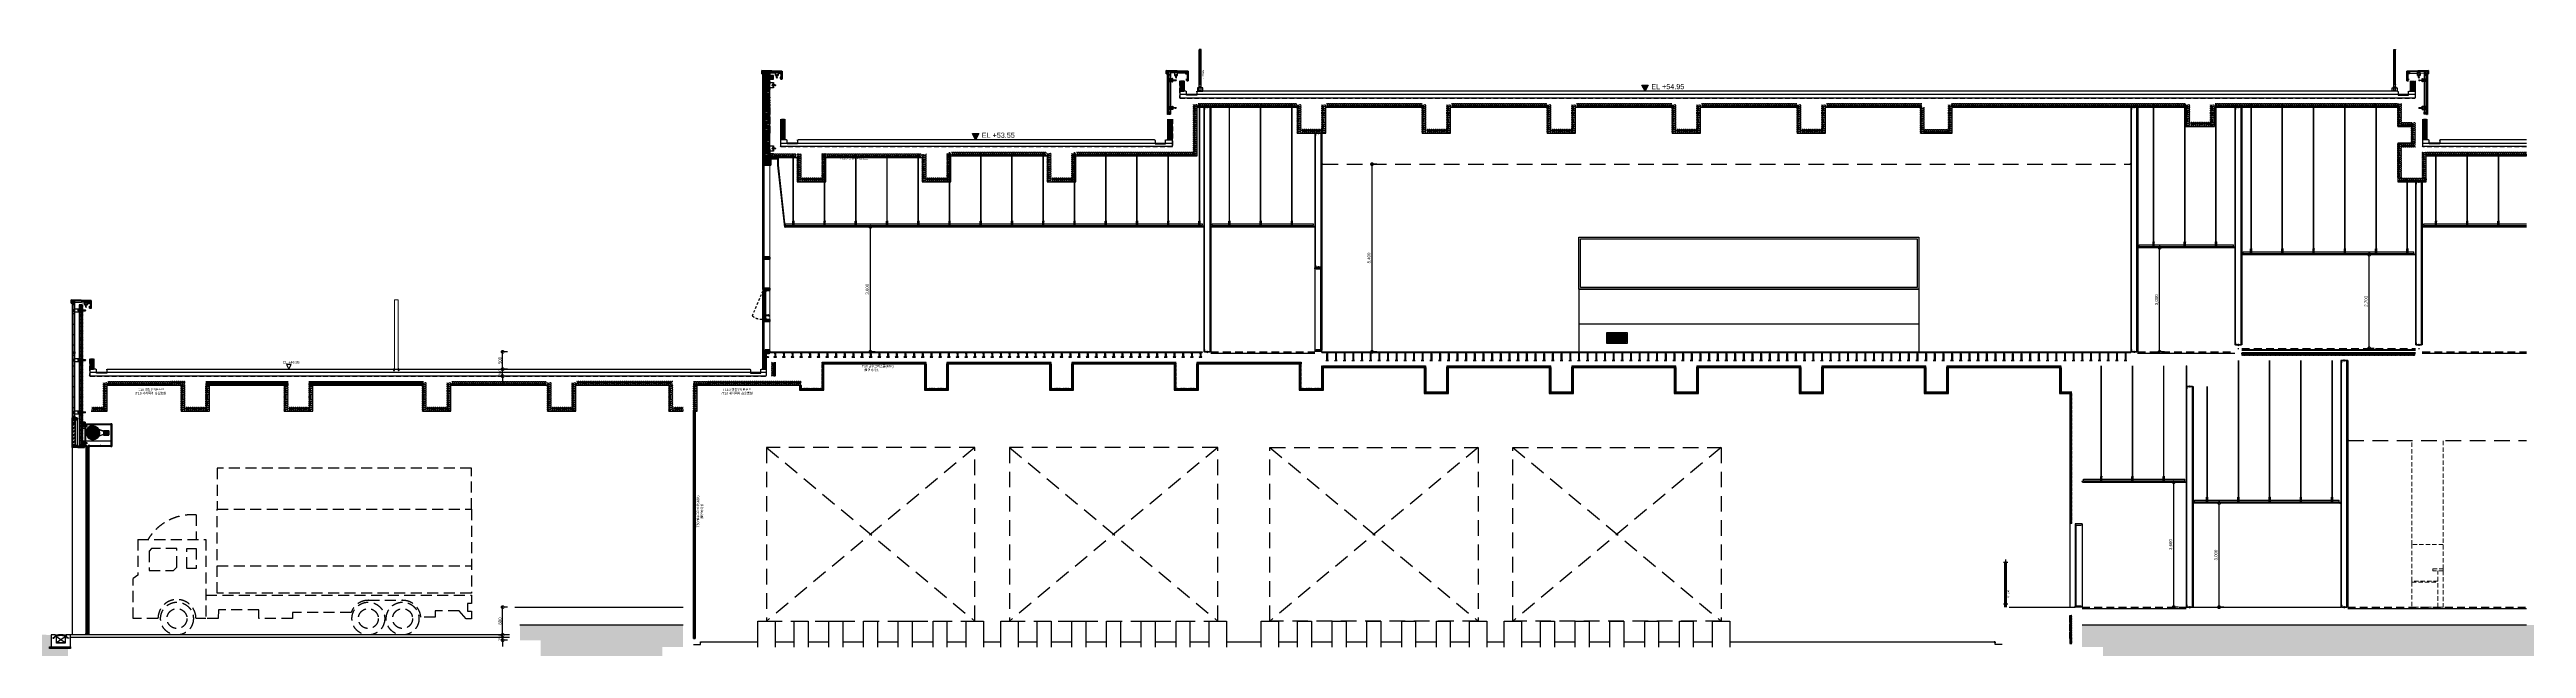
# Model space of a CAD drawing. Header units: millimetres. Extents: x 17311 to 801382, y -242618 to -104888.
# Drawn here: x 494561 to 565911, y -202666 to -185429 of the extents above; entities that cross this region are included whole.
import ezdxf
from ezdxf.enums import TextEntityAlignment as Align

# ---------------------------------------------------------------- set-up
doc = ezdxf.new("R2010")
doc.units = ezdxf.units.MM
doc.header["$LTSCALE"] = 250
for name, pattern in [('CENTER', [50.8, 31.75, -6.35, 6.35, -6.35]), ('CENTER2', [28.575, 19.05, -3.175, 3.175, -3.175]), ('HID', [2.8, 1.8, -1]), ('HIDD', [0.7, 0.4, -0.3]), ('HIDDEN', [9.525, 6.35, -3.175]), ('HIDDEN2', [4.7625, 3.175, -1.5875]), ('HIDDENX2', [0.75, 0.5, -0.25])]:
    doc.linetypes.add(name, pattern=pattern)
doc.layers.get('Defpoints').update_dxf_attribs({"color": 151})
for name, color, linetype in [('0-Sheet', 7, 'Continuous'), ('4fin', 4, 'Continuous'), ('5', 5, 'Continuous'), ('6FIN', 6, 'Continuous'), ('7', 7, 'Continuous'), ('8입면선', 8, 'Continuous'), ('A-ALU', 4, 'Continuous'), ('A-CEIL', 8, 'Continuous'), ('A-CEIL_EL', 8, 'Continuous'), ('A-CON', 2, 'Continuous'), ('A-DIM', 7, 'Continuous'), ('A-DOOR', 4, 'Continuous'), ('A-ELE-4', 4, 'Continuous'), ('A-ELE-5', 5, 'Continuous'), ('A-ELE-8', 8, 'Continuous'), ('A-ELE-난간', 8, 'Continuous'), ('A-ELE8', 8, 'Continuous'), ('A-ETC', 8, 'Continuous'), ('A-ETC-8', 8, 'Continuous'), ('A-ETC-9', 9, 'Continuous'), ('A-FIN', 6, 'Continuous'), ('A-FIN-8', 8, 'Continuous'), ('A-FIN-9', 7, 'Continuous'), ('A-FIN-무근', 7, 'Continuous'), ('A-HAT', 252, 'Continuous'), ('A-HAT-9', 9, 'Continuous'), ('A-HAT-WIREMESH', 9, 'g_mesh'), ('A-WALL', 3, 'Continuous'), ('A-WALL-D', 7, 'Continuous'), ('A-WIN', 4, 'Continuous'), ('A-WP', 1, 'HID'), ('A-버림CONC', 4, 'Continuous'), ('ACCY', 5, 'Continuous'), ('B-AR', 7, 'Continuous'), ('EGI', 6, 'Continuous'), ('EXTRUSION', 7, 'Continuous'), ('fastener', 1, 'Continuous'), ('FIN', 5, 'Continuous'), ('GAGAM-DT', 7, 'Continuous'), ('GES', 7, 'Continuous'), ('GLASS', 7, 'Continuous'), ('HATCH', 5, 'Continuous'), ('INSUL', 251, 'Continuous'), ('ISL', 251, 'Continuous'), ('MO-S', 3, 'Continuous'), ('polyamide', 6, 'Continuous'), ('S-TEEL', 4, 'Continuous'), ('S_Bolt', 5, 'Continuous'), ('SCREW', 1, 'Continuous'), ('SEALANT', 252, 'Continuous'), ('SHEET', 6, 'Continuous'), ('TR', 7, 'Continuous'), ('W200', 7, 'Continuous'), ('각파이프', 4, 'Continuous'), ('기둥', 4, 'Continuous'), ('악세스 350', 7, 'Continuous'), ('인테리어', 7, 'HIDDEN'), ('입면', 7, 'Continuous'), ('지반', 254, 'Continuous'), ('하부', 6, 'Continuous')]:
    doc.layers.add(name, color=color, linetype=linetype)
for name, color, linetype, lineweight in [('A-WIN-ELE', 8, 'Continuous', 9), ('CEN', 1, 'Continuous', 9), ('i-f-가구', 6, 'Continuous', 15)]:
    doc.layers.add(name, color=color, linetype=linetype, lineweight=lineweight)
for name, color, linetype, plot in [('CK', 221, 'Continuous', False), ('NOPLOT', 191, 'Continuous', False), ('NOPLOT-단열', 225, 'Continuous', False)]:
    doc.layers.add(name, color=color, linetype=linetype, plot=plot)
doc.styles.add('Gdim', font='')
doc.styles.get('Gdim').set_extended_font_data('Dotum')
doc.linetypes.add('g_mesh', pattern='A,10,-0.8,["X",Gdim,S=0.6,R=0,X=-0.15,Y=-0.3],-0.8', length=11.6)
doc.dimstyles.new('Gdim400', dxfattribs={"dimscale": 400, "dimtxt": 3, "dimasz": 6, "dimexe": 1.5, "dimexo": 2, "dimgap": 1, "dimtad": 1, "dimdec": 0, "dimzin": 0, "dimdsep": 46, "dimlunit": 6, "dimtxsty": 'Gdim', "dimblk": 'XX-SEC-5~8$0$_DotSmall', "dimcen": 1.5, "dimdle": 1.5, "dimclrd": 1, "dimclre": 1, "dimclrt": 256, "dimazin": 0, "dimtfac": 1, "dimtdec": 0, "dimtix": 1, "dimtmove": 2, "dimatfit": 3, "dimldrblk": 'XX-SEC-5~8$0$_DotSmall', "dimfxl": 1, "dimtolj": 1, "dimtzin": 0, "dimlwd": -1, "dimlwe": -1, "dimarcsym": 0})
doc.dimstyles.new('Gdim50', dxfattribs={"dimscale": 30, "dimtxt": 3, "dimasz": 6, "dimexe": 1.5, "dimexo": 2, "dimgap": 1, "dimtad": 1, "dimdec": 0, "dimzin": 0, "dimdsep": 46, "dimlunit": 6, "dimtxsty": 'Gdim', "dimblk": 'DOTSMALL', "dimcen": 1.5, "dimdle": 1.5, "dimclrd": 256, "dimclre": 256, "dimclrt": 256, "dimazin": 0, "dimtfac": 1, "dimtdec": 0, "dimtix": 1, "dimtmove": 2, "dimatfit": 3, "dimldrblk": 'DOTSMALL', "dimfxl": 1.5, "dimtolj": 1, "dimtzin": 0, "dimlwd": -1, "dimlwe": -1, "dimarcsym": 1})
pattern_1 = [(248.1986, (-173212.08805, -82748.5761), (0.464238432, -0.5222680618), [0, -0.625])]
pattern_2 = [(90, (81799.66684, 89232.96467), (-0.15875, 0.079375), [0, -0.15875])]
pattern_3 = [(225, (58457.0195, -22344.7967), (1.122532015, -1.122532015), []), (315, (58457.0195, -22344.7967), (1.122532015, 1.122532015), [])]
pattern_4 = [(270, (-23796.0773, 66483.7451), (1.5875, -1.5875), [1.5875, -1.5875])]
pattern_5 = [(315, (-242.3621, 2021.3178), (0.8838835, 0.8838835), []), (45, (-242.3621, 2021.3178), (-0.8838835, 0.8838835), [])]
pattern_6 = [(90, (81579.6663, 89232.96467), (-0.15875, 0.079375), [0, -0.15875])]
pattern_7 = [(270, (-24016.0779, 66483.7451), (1.5875, -1.5875), [1.5875, -1.5875])]
pattern_8 = [(248.1986, (-173425.87714, -82748.5761), (0.464238432, -0.5222680618), [0, -0.625])]
pattern_9 = [(90, (81579.6663, 89232.96467), (-0.15875, 0.079375), [0, -0.15875])]
pattern_10 = [(90, (-425974.36132, 38655.42335), (-0.15875, 0.079375), [0, -0.15875])]

# ---------------------------------------------------------------- blocks, each defined once
blk = doc.blocks.new('무소음 트렌치 300(W)')
at = {"layer": '5'}
blk.add_lwpolyline([(919728, 33545), (920328, 33545), (920328, 33495), (919728, 33495)], close=True, dxfattribs=at)
at = {"layer": 'A-CON'}
blk.add_lwpolyline([(920208, 33842), (920178, 33842), (920178, 33645), (919928, 33645), (919928, 33842), (919898, 33842), (919898, 33882), (919778, 33882), (919778, 33545), (920328, 33545), (920328, 33882), (920208, 33882)], close=True, dxfattribs=at)
at = {"layer": 'A-ETC-8'}
for p, q in [((919905, 33876), (919905, 33851)), ((919907, 33878), (919928, 33878)), ((919907, 33849), (919928, 33849)), ((919928, 33849), (919950, 33849)), ((919928, 33662), (920178, 33842)), ((919928, 33842), (920178, 33662)), ((919928, 33662), (920178, 33662)), ((919930, 33876), (919930, 33851)), ((919931, 33874), (919950, 33874)), ((919952, 33872), (919952, 33851)), ((919977, 33877), (919977, 33875)), ((919984, 33870), (919984, 33860)), ((919996, 33871), (919996, 33861)), ((920002, 33878), (920002, 33876)), ((920019, 33880), (920019, 33878)), ((920026, 33873), (920026, 33863)), ((920038, 33874), (920038, 33864)), ((920044, 33881), (920044, 33879)), ((920061, 33881), (920061, 33879)), ((920067, 33874), (920067, 33864)), ((920079, 33873), (920079, 33863)), ((920086, 33880), (920086, 33878)), ((920103, 33878), (920103, 33876)), ((920109, 33871), (920109, 33861)), ((920121, 33870), (920121, 33860)), ((920128, 33877), (920128, 33875)), ((920153, 33872), (920153, 33851)), ((920175, 33874), (920155, 33874)), ((920177, 33849), (920155, 33849)), ((920175, 33876), (920175, 33851)), ((920198, 33878), (920177, 33878)), ((920177, 33849), (920198, 33849)), ((920200, 33876), (920200, 33851))]:
    blk.add_line(p, q, dxfattribs=at)
at = {"layer": 'A-ETC-8', "ltscale": 0.5}
for points in [[(919825, 33796), (919825, 33790), (919856, 33790), (919890, 33835), (919918, 33835), (919918, 33842), (919887, 33842), (919853, 33796)], [(920281, 33796), (920281, 33790), (920250, 33790), (920216, 33835), (920188, 33835), (920188, 33842), (920219, 33842), (920253, 33796)]]:
    blk.add_lwpolyline(points, close=True, dxfattribs=at)
at = {"layer": 'A-ETC-8'}
for points in [[(919924, 33846, -0.414214), (919928, 33842), (919898, 33842), (919898, 33882), (919898, 33882, -0.414214), (919902, 33878), (919902, 33849, 0.414214), (919905, 33846)], [(920182, 33846, 0.414214), (920178, 33842), (920208, 33842), (920208, 33882), (920208, 33882, 0.414214), (920204, 33878), (920204, 33849, -0.414214), (920201, 33846)]]:
    blk.add_lwpolyline(points, format="xyb", close=True, dxfattribs=at)
for centre, radius, start, end in [((919907, 33876), 2, 90, 180), ((919907, 33851), 2, 180, 270), ((919928, 33876), 2, 0, 90), ((919928, 33851), 2, 270, 0), ((920053, 33257), 631, 78.81041, 101.18959), ((920053, 33257), 629, 96.48445, 101.18959), ((919950, 33872), 2, 0, 90), ((919950, 33851), 2, 270, 0), ((920053, 33248), 631, 96.86607, 99.16077), ((920053, 33233), 631, 80.83923, 99.16077), ((919982, 33877), 5, 96.48445, 180), ((919982, 33875), 5, 180, 276.41225), ((920053, 33257), 629, 95.10063, 96.48445), ((920053, 33248), 626, 95.04392, 96.41225), ((920053, 33257), 629, 92.61669, 95.10063), ((919997, 33878), 5, 0, 95.10063), ((919997, 33876), 5, 275.04392, 0), ((920053, 33248), 631, 93.04203, 94.5901), ((920024, 33880), 5, 92.61669, 180), ((920024, 33878), 5, 180, 272.58766), ((920053, 33257), 629, 91.23915, 92.61669), ((920053, 33248), 626, 91.22541, 92.58766), ((920039, 33881), 5, 0, 91.23915), ((920053, 33257), 629, 88.76085, 91.23915), ((920039, 33879), 5, 271.22541, 0), ((920053, 33248), 631, 89.22841, 90.77152), ((920066, 33881), 5, 88.76085, 180), ((920066, 33879), 5, 180, 268.77459), ((920053, 33248), 626, 87.41234, 88.77459), ((920053, 33257), 629, 87.38331, 88.76085), ((920081, 33878), 5, 267.41234, 0), ((920081, 33880), 5, 0, 87.38331), ((920053, 33257), 629, 84.89937, 87.38331), ((920053, 33248), 631, 85.38844, 86.95852), ((920108, 33878), 5, 84.89937, 180), ((920108, 33876), 5, 180, 264.95608), ((920053, 33248), 626, 83.58775, 84.95608), ((920053, 33257), 629, 83.51555, 84.89937), ((920123, 33875), 5, 263.58775, 0), ((920123, 33877), 5, 0, 83.51555), ((920053, 33257), 629, 78.81041, 83.51555), ((920053, 33248), 631, 80.83923, 83.13393), ((920155, 33872), 2, 90, 180), ((920155, 33851), 2, 180, 270), ((920177, 33876), 2, 90, 180), ((920177, 33851), 2, 180, 270), ((920198, 33876), 2, 0, 90), ((920198, 33851), 2, 270, 0)]:
    blk.add_arc(centre, radius, start, end, dxfattribs=at)
blk = doc.blocks.new('SCR')
at = {"layer": 'ACCY'}
for p, q in [((-4, 0), (-4, 1)), ((4, 0), (-4, 0)), ((3, 3), (-3, 3)), ((4, 0), (4, 1)), ((-2, -2), (-2, 0)), ((2, -1), (-2, -2)), ((2, -2), (-2, -3)), ((-1, -2), (-2, -2)), ((-1, -3), (-2, -3)), ((-1, -3), (-2, -3)), ((2, -4), (-2, -5)), ((-1, -4), (-2, -5)), ((-1, -5), (-2, -5)), ((2, -6), (-2, -6)), ((-1, -7), (-2, -6)), ((-1, -6), (-2, -6)), ((2, -7), (-2, -8)), ((-1, -8), (-2, -8)), ((-1, -8), (-2, -8)), ((2, -9), (-2, -9)), ((-1, -10), (-2, -9)), ((-1, -9), (-2, -9)), ((-1, -11), (-2, -11)), ((-1, -11), (-2, -11)), ((1, -1), (-1, -2)), ((1, -2), (-1, -3)), ((-1, -2), (-1, -3)), ((1, -3), (-1, -3)), ((-1, -3), (-1, -4)), ((1, -4), (-1, -5)), ((1, -4), (-1, -4)), ((1, -5), (-1, -6)), ((-1, -6), (-1, -5)), ((1, -6), (-1, -7)), ((1, -7), (-1, -8)), ((1, -7), (-1, -8)), ((-1, -8), (-1, -7)), ((1, -8), (-1, -9)), ((-1, -9), (-1, -8)), ((-1, -10), (1, -9)), ((1, -10), (-1, -11)), ((1, -10), (-1, -11)), ((-1, -11), (-1, -10)), ((-1, -11), (-1, -11)), ((0, -15), (-1, -12)), ((1, -10), (0, -11)), ((0, -15), (1, -12)), ((1, -1), (1, -2)), ((1, -1), (2, -1)), ((1, -2), (2, -2)), ((1, -3), (2, -2)), ((1, -3), (1, -4)), ((1, -4), (2, -4)), ((1, -5), (1, -4)), ((1, -4), (2, -4)), ((1, -5), (1, -4)), ((1, -5), (2, -6)), ((1, -6), (2, -6)), ((1, -7), (1, -6)), ((1, -8), (1, -7)), ((1, -7), (2, -7)), ((1, -7), (2, -7)), ((1, -8), (2, -9)), ((1, -9), (2, -9)), ((1, -11), (1, -9)), ((2, -1), (2, 0))]:
    blk.add_line(p, q, dxfattribs=at)
at = {"layer": 'ACCY', "linetype": 'HIDDEN2'}
for p, q in [((-3, 3), (0, 0)), ((0, 0), (-1, 3)), ((0, 0), (3, 3)), ((0, 0), (1, 3))]:
    blk.add_line(p, q, dxfattribs=at)
at = {"layer": 'ACCY'}
blk.add_lwpolyline([(0, 8), (0, -17)], dxfattribs=at)
for centre, radius, start, end in [((-3, 1), 1.51, 90, 180), ((3, 1), 1.51, 0, 90), ((0, -13), 2.29, 98.63986, 136.57417), ((-1, -11), 0.3, 180, 198.92242), ((3, -13), 3.95, 151.53701, 208.46302), ((0, -15), 0.236, 202.5, 337.5), ((1, -11), 0.3, 341.07758, 0)]:
    blk.add_arc(centre, radius, start, end, dxfattribs=at)
at = {"layer": 'ACCY', "linetype": 'HIDDEN2'}
blk.add_arc((0, 0), 0.261, 221.91906, 318.08094, dxfattribs=at)
blk = doc.blocks.new('A$C17189e19')
at = {"layer": 'A-HAT-9'}
h = blk.add_hatch(dxfattribs=at)
h.set_pattern_fill('AR-SAND', color=256, scale=0.3)
h.set_pattern_definition([(37.5, (-113396.389, 321843.363), (-0.4800094, 14.6823971), [0, -11.5824, 0, -12.954, 0, -12.3825]), (7.5, (-113396.389, 321843.363), (13.4856985, 21.504753), [0, -6.2484, 0, -10.4394, 0, -4.0005]), (327.5, (-113405.761, 321843.363), (23.7297711, 0.04311554), [0, -3.81, 0, -13.716, 0, -17.907]), (317.5, (-113405.761, 321843.363), (22.9066936, 6.6878797), [0, -1.905, 0, -8.9916, 0, -10.287])])
h.paths.add_polyline_path([(0, -96), (300, -96), (300, -116), (0, -116)])
at = {"layer": 'A-FIN'}
for points in [[(-18, 0), (0, -18), (0, -116), (300, -116), (300, -18), (318, 0)], [(0, -96), (300, -96)]]:
    blk.add_lwpolyline(points, dxfattribs=at)
at = {"layer": 'NOPLOT'}
for p, q in [((0, -18), (0, 0)), ((300, -18), (300, 0))]:
    blk.add_line(p, q, dxfattribs=at)
blk = doc.blocks.new('A$Cae507117')
at = {"layer": 'A-ETC-8'}
for points in [[(-50, 0), (-50, -50), (0, -50), (0, 0)], [(-46.8, -3.2), (-46.8, -46.8), (-3.2, -46.8), (-3.2, -3.2)]]:
    blk.add_lwpolyline(points, close=True, dxfattribs=at)
blk = doc.blocks.new('너트 M12')
for p, q in [((-9, 0), (9, 0)), ((-10, -9), (-10, -1)), ((9, -10), (-9, -10)), ((0, -8), (0, -1)), ((10, -1), (10, -9))]:
    blk.add_line(p, q)
for centre, start, end in [((-9, -1), 90, 180), ((-9, -9), 180, 270), ((9, -1), 0, 90), ((9, -9), 270, 0)]:
    blk.add_arc(centre, 0.5, start, end)
at = {"extrusion": (0, 0, -1)}
for centre, major_axis, ratio, start_param, end_param in [((-5, -1), (-4.75, 0.31), 0.185359, -0.024388, 3.141593), ((5, -1), (4.75, 0.31), 0.185108, 3.141593, 6.30754), ((-5, -9), (4.75, 0.31), 0.187111, 0, 3.166211), ((5, -9), (-4.75, 0.31), 0.185991, 3.117121, 6.283185)]:
    blk.add_ellipse(centre, major_axis=major_axis, ratio=ratio, start_param=start_param, end_param=end_param, dxfattribs=at)
blk = doc.blocks.new('PH-4-16')
at = {"layer": 'SCREW'}
for p, q in [((-2, 0), (-2, -1)), ((2, 0), (2, -2)), ((-2, -1), (-2, -1)), ((-2, -1), (-2, -1)), ((0, -1), (-2, -1)), ((0, -1), (-2, -1)), ((-2, -1), (-2, -2)), ((0, -1), (-2, -1)), ((0, -1), (-2, -1)), ((2, -2), (-2, -3)), ((2, -2), (-2, -2)), ((2, -2), (-2, -3)), ((2, -2), (-2, -2)), ((-2, -2), (-2, -2)), ((2, -3), (-2, -4)), ((2, -3), (-2, -4)), ((2, -3), (-2, -3)), ((2, -3), (-2, -4)), ((-2, -3), (-2, -3)), ((-2, -4), (-2, -3)), ((-2, -3), (-2, -3)), ((2, -4), (-2, -5)), ((2, -4), (-2, -5)), ((2, -4), (-2, -5)), ((-2, -4), (-2, -4)), ((2, -5), (-2, -5)), ((2, -5), (-2, -6)), ((-2, -5), (-2, -5)), ((-2, -5), (-2, -5)), ((-2, -5), (-2, -6)), ((2, -6), (-2, -6)), ((2, -6), (-2, -6)), ((2, -6), (-2, -6)), ((-2, -6), (-2, -6)), ((-2, -6), (-2, -6)), ((-2, -6), (-2, -7)), ((2, -7), (-2, -8)), ((2, -7), (-2, -8)), ((-2, -7), (-2, -8)), ((-2, -7), (-2, -7)), ((2, -7), (-2, -7)), ((2, -7), (-2, -7)), ((2, -8), (-2, -9)), ((2, -8), (-2, -9)), ((2, -8), (-2, -9)), ((2, -8), (-2, -8)), ((-2, -9), (-2, -8)), ((-2, -8), (-2, -8)), ((-2, -9), (-2, -9)), ((2, -9), (-2, -10)), ((2, -9), (-2, -10)), ((2, -9), (-2, -10)), ((-2, -9), (-2, -10)), ((2, -10), (-2, -10)), ((-2, -10), (-2, -10)), ((-2, -10), (-2, -10)), ((2, -10), (-2, -11)), ((2, -10), (-2, -11)), ((-2, -10), (-2, -11)), ((2, -11), (-2, -11)), ((2, -11), (-2, -11)), ((-2, -11), (-2, -11)), ((-2, -11), (-2, -11)), ((-2, -11), (-2, -14)), ((-2, -14), (-1, -14)), ((0, -16), (-2, -14)), ((-1, -13), (-1, -14)), ((-1, -14), (0, -16)), ((2, -14), (0, -12)), ((0, -16), (2, -14)), ((2, -2), (2, -3)), ((2, -2), (2, -2)), ((2, -2), (2, -2)), ((2, -3), (2, -4)), ((2, -3), (2, -3)), ((2, -3), (2, -3)), ((2, -4), (2, -4)), ((2, -4), (2, -5)), ((2, -5), (2, -5)), ((2, -6), (2, -5)), ((2, -6), (2, -6)), ((2, -6), (2, -7)), ((2, -7), (2, -7)), ((2, -7), (2, -7)), ((2, -7), (2, -8)), ((2, -8), (2, -8)), ((2, -8), (2, -8)), ((2, -8), (2, -9)), ((2, -9), (2, -10)), ((2, -9), (2, -9)), ((2, -10), (2, -10)), ((2, -10), (2, -10)), ((2, -11), (2, -11)), ((2, -11), (2, -14))]:
    blk.add_line(p, q, dxfattribs=at)
at = {"layer": 'SCREW', "color": 1, "linetype": 'CENTER'}
blk.add_line((0, 4), (0, -18), dxfattribs=at)
at = {"layer": 'SCREW', "linetype": 'HIDDEN2'}
blk.add_line((-2, -4), (-2, -5), dxfattribs=at)
at = {"layer": 'SCREW'}
blk.add_lwpolyline([(3, 1), (3, 0), (-3, 0), (-3, 1, -0.336479), (-3, 2, -0.138717), (3, 2, -0.336479)], format="xyb", close=True, dxfattribs=at)
blk.add_lwpolyline([(-3, 2), (-2, 2), (-2, 2), (-2, 2), (-2, 2), (-1, 2), (-1, 2), (-1, 2), (-1, 2), (-1, 2), (-1, 2), (0, 2), (0, 2), (-1, 1), (-1, 1), (-1, 1), (0, 1), (0, 1), (0, 1), (0, 1), (0, 1), (0, 1), (0, 1), (0, 1), (0, 1), (1, 1), (1, 1), (1, 1), (0, 2), (0, 2), (1, 2), (1, 2), (1, 2), (1, 2), (1, 2), (1, 2), (2, 2), (2, 2), (2, 2), (2, 2), (3, 2)], dxfattribs=at)
for centre, radius, start, end in [((-2, -1), 0.0931, 139.86612, 209.92465), ((-2, -2), 0.0931, 139.86612, 209.92465), ((-2, -4), 0.0931, 139.86612, 209.92465), ((-2, -5), 0.0931, 139.86612, 209.92465), ((-2, -6), 0.0931, 139.86612, 209.92465), ((-2, -7), 0.0931, 139.86612, 209.92465), ((-2, -9), 0.0931, 139.86612, 209.92465), ((-2, -10), 0.0931, 139.86612, 209.92465), ((-2, -11), 0.0931, 139.86612, 209.92465), ((0, -13), 0.815, 27.36497, 180), ((0, -1), 0.0605, 310.72712, 69.31493), ((2, -2), 0.0931, 319.86612, 29.92465), ((2, -3), 0.0931, 319.86612, 29.92465), ((2, -4), 0.0931, 319.86612, 29.92465), ((2, -6), 0.0931, 319.86612, 29.92465), ((2, -7), 0.0931, 319.86612, 29.92465), ((2, -8), 0.0931, 319.86612, 29.92465), ((2, -9), 0.0931, 319.86612, 29.92465), ((2, -11), 0.0931, 319.86612, 29.92465)]:
    blk.add_arc(centre, radius, start, end, dxfattribs=at)
blk = doc.blocks.new('A$C00f85ccf')
at = {"layer": 'A-ELE-8', "color": 151}
blk.add_line((-21, -35), (-14, -42), dxfattribs=at)
for points in [[(-3, 0), (-3, 16, 0.414214), (-5, 18), (-36, 18, 0.414214), (-38, 16), (-38, 0)], [(-22, -23, 0.414214), (-23, -22), (-26, -22), (-26, -20), (-7, -20), (-7, -22), (-11, -22, 0.414214), (-11, -23), (-11, -27, -0.414214), (-12, -28), (-22, -28, -0.414214), (-22, -27)], [(-25, -36, -0.414214), (-24, -35), (-21, -35), (-21, -41, 0.414214), (-20, -42), (-14, -42, -0.36397), (-13, -42), (-13, -44), (-12, -44, -0.334836), (-11, -45), (-11, -45), (-9, -45, -0.414214), (-9, -46), (-9, -46, -0.34335), (-9, -46), (-14, -48), (-20, -48, -0.511358), (-23, -45), (-20, -45), (-20, -44, 0.414214), (-21, -43), (-25, -43)]]:
    blk.add_lwpolyline(points, format="xyb", close=True, dxfattribs=at)
at = {"layer": 'A-ELE-8', "color": 8, "linetype": 'HIDDEN'}
blk.add_lwpolyline([(-32, 18), (-32, 41, -0.414214), (-2, 71), (76, 71, -0.414214), (106, 41), (106, 34, -0.414214), (105, 33), (84, 33, -0.414214), (83, 34), (83, 40, 0.414214), (75, 48), (-1, 48, 0.414214), (-9, 40), (-9, 18)], format="xyb", dxfattribs=at)
at = {"layer": 'A-ELE-8', "color": 151}
for points in [[(-32, 18), (-32, 31, 0.282046), (-30, 35), (-30, 68, -0.32116), (-12, 68), (-12, 35, 0.281409), (-9, 31), (-9, 18)], [(-17, 0), (-17, -27, 0.414214), (-15, -29, 0.414214), (-13, -27), (-13, 0)], [(-12, -28, 0.414214), (-13, -28), (-13, -36), (-21, -36), (-21, -28, 0.414214), (-21, -28)]]:
    blk.add_lwpolyline(points, format="xyb", dxfattribs=at)
at = {"layer": 'A-ELE-8', "color": 8, "linetype": 'HIDDEN'}
blk.add_lwpolyline([(88, 34), (88, 40, 0.414214), (75, 53), (-1, 53, 0.414214), (-14, 40), (-14, 38, -0.68437), (-28, 38), (-28, 41, -0.414214), (-2, 67), (76, 67, -0.414214), (102, 41), (102, 34)], format="xyb", close=True, dxfattribs=at)
at = {"layer": 'A-ELE-8', "color": 1}
blk.add_lwpolyline([(-22, -26), (-22, -27, 0.414214), (-22, -28), (-12, -28, 0.414214), (-11, -27), (-11, -26)], format="xyb", dxfattribs=at)
blk = doc.blocks.new('A$Cd602ac9d')
at = {"layer": 'i-f-가구', "color": 8, "linetype": 'HIDDENX2'}
for p, q in [((-900, 1800), (-900, 4800)), ((0, 1100), (0, 4800)), ((0, 1800), (-900, 1800)), ((-900, 750), (-900, 1800)), ((-900, 720), (-900, 0)), ((-150, 0), (-900, 0))]:
    blk.add_line(p, q, dxfattribs=at)
for points in [[(-150, 750), (-900, 750), (-900, 720), (-150, 720)], [(0, 1050), (0, 0), (-150, 0), (-150, 1050)]]:
    blk.add_lwpolyline(points, dxfattribs=at)
blk.add_lwpolyline([(-300, 1050), (-300, 1100), (0, 1100), (0, 1050)], close=True, dxfattribs=at)
blk = doc.blocks.new('그릴_1.5')
at = {"layer": 'INSUL'}
h = blk.add_hatch(dxfattribs=at)
h.set_pattern_fill('AR-SAND', color=256, scale=0.02, angle=360)
h.set_pattern_definition([(217.5, (86027.289, 1933.7404), (0.032000626, -0.978826475), [0, -0.77216, 0, -0.8636, 0, -0.8255]), (187.5, (86027.289, 1933.7404), (-0.899046566, -1.433650201), [0, -0.41656, 0, -0.69596, 0, -0.2667]), (147.5, (86027.9139, 1933.7404), (-1.5819847405, -0.002874369), [0, -0.254, 0, -0.9144, 0, -1.1938]), (137.5, (86027.9139, 1933.7404), (-1.527112905, -0.445858647), [0, -0.127, 0, -0.59944, 0, -0.6858])])
edge = h.paths.add_edge_path()
edge.add_spline(control_points=[(-118, 838), (-119, 838), (-121, 838), (-123, 835), (-121, 831), (-118, 828), (-115, 829), (-113, 831), (-111, 833), (-113, 836), (-115, 839), (-117, 839), (-118, 838)], knot_values=[0, 0, 0, 0, 2.395518, 5.094248, 9.480582, 12.644651, 16.609604, 17.634177, 20.133363, 24.245726, 26.635337, 30.092794, 30.092794, 30.092794, 30.092794], degree=3, periodic=0)
h = blk.add_hatch(dxfattribs=at)
h.set_pattern_fill('AR-SAND', color=256, scale=0.02)
h.set_pattern_definition([(217.5, (86027.289, 1937.7404), (0.032000626, -0.978826475), [0, -0.77216, 0, -0.8636, 0, -0.8255]), (187.5, (86027.289, 1937.7404), (-0.899046566, -1.433650201), [0, -0.41656, 0, -0.69596, 0, -0.2667]), (147.5, (86027.9139, 1937.7404), (-1.5819847405, -0.002874369), [0, -0.254, 0, -0.9144, 0, -1.1938]), (137.5, (86027.9139, 1937.7404), (-1.527112905, -0.445858647), [0, -0.127, 0, -0.59944, 0, -0.6858])])
edge = h.paths.add_edge_path()
edge.add_spline(control_points=[(-118, 802), (-119, 802), (-121, 802), (-123, 805), (-121, 809), (-118, 812), (-115, 811), (-113, 809), (-111, 807), (-113, 804), (-115, 801), (-117, 801), (-118, 802)], knot_values=[0, 0, 0, 0, 2.395518, 5.094248, 9.480582, 12.644651, 16.609604, 17.634177, 20.133363, 24.245726, 26.635337, 30.092794, 30.092794, 30.092794, 30.092794], degree=3, periodic=0)
h = blk.add_hatch(dxfattribs=at)
h.set_pattern_fill('DOTS', color=256, scale=0.2, angle=90)
h.set_pattern_definition([(270, (81689.33182, 10382.32428), (0.3175, -0.15875), [0, -0.3175])])
h.paths.add_polyline_path([(-85, 789), (-85, 790), (-88, 790, -0.068271), (-85, 787)])
h = blk.add_hatch(dxfattribs=at)
h.set_pattern_fill('AR-SAND', color=256, scale=0.05)
h.set_pattern_definition([(37.5, (-44927.3643, 114603.9993), (-0.080001565, 2.447066187), [0, -1.9304, 0, -2.159, 0, -2.06375]), (7.5, (-44927.3643, 114603.9993), (2.24761642, 3.5841255), [0, -1.0414, 0, -1.7399, 0, -0.66675]), (327.5, (-44928.9264, 114603.9993), (3.95496185, 0.007185923), [0, -0.635, 0, -2.286, 0, -2.9845]), (317.5, (-44928.9264, 114603.9993), (3.81778226, 1.11464662), [0, -0.3175, 0, -1.4986, 0, -1.7145])])
edge = h.paths.add_edge_path()
edge.add_arc((-62, 726), 0.3, 300.42503, 417, ccw=False)
edge.add_arc((-60, 723), 3.5, 480.42503, 551.17338)
edge.add_arc((-63, 722), 0.75, 191.17338, 371.17338)
edge.add_arc((-60, 723), 2, -77.17338, 191.17338, ccw=False)
edge.add_arc((-59, 720), 0.75, 462.82662, 642.82662)
edge.add_arc((-60, 723), 3.5, 282.82662, 353.57497)
edge.add_arc((-56, 722), 0.3, 417, 533.57497, ccw=False)
edge.add_line((-56, 722), (-42, 714))
edge.add_line((-42, 714), (-48, 706))
edge.add_line((-48, 706), (-32, 696))
edge.add_arc((-32, 695), 0.3, 300.42503, 417, ccw=False)
edge.add_arc((-30, 692), 3.5, 480.42503, 551.17338)
edge.add_arc((-33, 692), 0.75, 191.17338, 371.17338)
edge.add_arc((-30, 692), 2, -77.17338, 191.17338, ccw=False)
edge.add_arc((-29, 689), 0.75, 462.82662, 642.82662)
edge.add_arc((-30, 692), 3.5, 282.82662, 353.57497)
edge.add_arc((-26, 692), 0.3, 417, 533.57497, ccw=False)
edge.add_line((-26, 692), (-11, 682))
edge.add_line((-11, 682), (-11, 672))
edge.add_line((-11, 672), (-12, 672))
edge.add_spline(control_points=[(-12, 672), (-12, 675), (-12, 681), (-19, 686), (-25, 690), (-30, 687), (-33, 690), (-35, 693), (-35, 699), (-43, 698), (-52, 706), (-47, 709), (-44, 715), (-52, 717), (-56, 720), (-60, 717), (-62, 721), (-66, 722), (-65, 726), (-67, 729), (-72, 731), (-76, 732), (-78, 735), (-80, 735), (-80, 735)], knot_values=[0, 0, 0, 0, 8.903403, 16.972588, 24.386558, 28.464058, 32.376054, 35.250962, 38.890173, 48.28531, 57.322987, 58.527761, 64.920636, 71.793865, 76.258779, 80.217284, 83.010925, 86.979037, 89.314988, 93.488168, 99.635723, 102.710115, 106.902697, 107.715399, 107.715399, 107.715399, 107.715399], degree=3, periodic=0)
edge.add_line((-80, 735), (-80, 738))
edge.add_line((-80, 738), (-62, 726))
h = blk.add_hatch(dxfattribs=at)
h.set_pattern_fill('AR-SAND', color=256, scale=0.02, angle=180)
h.set_pattern_definition([(217.5, (86027.289, 1933.7404), (0.032000626, -0.978826475), [0, -0.77216, 0, -0.8636, 0, -0.8255]), (187.5, (86027.289, 1933.7404), (-0.899046566, -1.433650201), [0, -0.41656, 0, -0.69596, 0, -0.2667]), (147.5, (86027.9139, 1933.7404), (-1.5819847405, -0.002874369), [0, -0.254, 0, -0.9144, 0, -1.1938]), (137.5, (86027.9139, 1933.7404), (-1.527112905, -0.445858647), [0, -0.127, 0, -0.59944, 0, -0.6858])])
edge = h.paths.add_edge_path()
edge.add_spline(control_points=[(-32, 838), (-31, 838), (-29, 838), (-27, 835), (-29, 831), (-32, 828), (-35, 829), (-37, 831), (-39, 833), (-37, 836), (-35, 839), (-33, 839), (-32, 838)], knot_values=[0, 0, 0, 0, 2.395518, 5.094248, 9.480582, 12.644651, 16.609604, 17.634177, 20.133363, 24.245726, 26.635337, 30.092794, 30.092794, 30.092794, 30.092794], degree=3, periodic=0)
h = blk.add_hatch(dxfattribs=at)
h.set_pattern_fill('AR-SAND', color=256, scale=0.02, angle=180)
h.set_pattern_definition([(217.5, (86027.289, 1937.7404), (0.032000626, -0.978826475), [0, -0.77216, 0, -0.8636, 0, -0.8255]), (187.5, (86027.289, 1937.7404), (-0.899046566, -1.433650201), [0, -0.41656, 0, -0.69596, 0, -0.2667]), (147.5, (86027.9139, 1937.7404), (-1.5819847405, -0.002874369), [0, -0.254, 0, -0.9144, 0, -1.1938]), (137.5, (86027.9139, 1937.7404), (-1.527112905, -0.445858647), [0, -0.127, 0, -0.59944, 0, -0.6858])])
edge = h.paths.add_edge_path()
edge.add_spline(control_points=[(-32, 802), (-31, 802), (-29, 802), (-27, 805), (-29, 809), (-32, 812), (-35, 811), (-37, 809), (-39, 807), (-37, 804), (-35, 801), (-33, 801), (-32, 802)], knot_values=[0, 0, 0, 0, 2.395518, 5.094248, 9.480582, 12.644651, 16.609604, 17.634177, 20.133363, 24.245726, 26.635337, 30.092794, 30.092794, 30.092794, 30.092794], degree=3, periodic=0)
h = blk.add_hatch(dxfattribs=at)
h.set_pattern_fill('HONEY', color=256, scale=7, angle=180)
h.set_pattern_definition([(180, (29840.4707, 27824.9474), (-1.3125, -0.757772228), [0.875, -1.75]), (300, (29840.4707, 27824.9474), (1.3125, -0.757772228), [0.875, -1.75]), (240, (29840.4707, 27824.9474), (-9e-16, -1.515544457), [-1.75, 0.875])])
edge = h.paths.add_edge_path()
edge.add_line((-13, 779), (-7, 779))
edge.add_arc((-7, 778), 0.7, 360, 450, ccw=False)
edge.add_line((-7, 778), (-7, 772))
edge.add_arc((-7, 772), 0.7, 270, 360, ccw=False)
edge.add_line((-7, 772), (-13, 772))
edge.add_arc((-13, 772), 0.7, 180, 270, ccw=False)
edge.add_line((-14, 772), (-14, 778))
edge.add_arc((-13, 778), 0.7, 450, 540, ccw=False)
h = blk.add_hatch(dxfattribs=at)
h.set_pattern_fill('DASH', color=256, scale=3, angle=270)
h.set_pattern_definition([(270, (38932.747, -1134.8965), (0.375, -0.375), [0.375, -0.375])])
h.paths.add_polyline_path([(-5, 779), (-7, 779), (-7, 773), (-5, 773)])
h = blk.add_hatch(dxfattribs=at)
h.set_pattern_fill('DOTS', color=256, scale=0.2, angle=90)
h.set_pattern_definition([(270, (81709.33182, 10382.32428), (0.3175, -0.15875), [0, -0.3175])])
h.paths.add_polyline_path([(-5, 789), (-5, 790), (-2, 790, 0.068271), (-5, 787)])
h = blk.add_hatch(dxfattribs=at)
h.set_pattern_fill('AR-SAND', color=256, scale=0.02)
h.set_pattern_definition([(217.5, (2631.9651, 1023.98815), (0.03200063, -0.97882647), [0, -0.77216, 0, -0.8636, 0, -0.8255]), (187.5, (2631.9651, 1023.9881), (-0.89904657, -1.4336502), [0, -0.41656, 0, -0.69596, 0, -0.2667]), (147.5, (2632.5899, 1023.98815), (-1.58198474, -0.00287437), [0, -0.254, 0, -0.9144, 0, -1.1938]), (137.5, (2632.5899, 1023.9881), (-1.5271129, -0.44585865), [0, -0.127, 0, -0.59944, 0, -0.6858])])
edge = h.paths.add_edge_path()
edge.add_spline(control_points=[(-118, 48), (-119, 48), (-121, 48), (-123, 45), (-121, 41), (-118, 38), (-115, 39), (-113, 41), (-111, 43), (-113, 46), (-115, 49), (-117, 49), (-118, 48)], knot_values=[0, 0, 0, 0, 2.395518, 5.094248, 9.480582, 12.644651, 16.609604, 17.634177, 20.133363, 24.245726, 26.635337, 30.092794, 30.092794, 30.092794, 30.092794], degree=3, periodic=0)
h = blk.add_hatch(dxfattribs=at)
h.set_pattern_fill('AR-SAND', color=256, scale=0.02, angle=360)
h.set_pattern_definition([(217.5, (2631.9651, 1019.98815), (0.03200063, -0.97882647), [0, -0.77216, 0, -0.8636, 0, -0.8255]), (187.5, (2631.9651, 1019.9881), (-0.89904657, -1.4336502), [0, -0.41656, 0, -0.69596, 0, -0.2667]), (147.5, (2632.5899, 1019.98815), (-1.58198474, -0.00287437), [0, -0.254, 0, -0.9144, 0, -1.1938]), (137.5, (2632.5899, 1019.9881), (-1.5271129, -0.44585865), [0, -0.127, 0, -0.59944, 0, -0.6858])])
edge = h.paths.add_edge_path()
edge.add_spline(control_points=[(-118, 12), (-119, 12), (-121, 12), (-123, 15), (-121, 19), (-118, 22), (-115, 21), (-113, 19), (-111, 17), (-113, 14), (-115, 11), (-117, 11), (-118, 12)], knot_values=[0, 0, 0, 0, 2.395518, 5.094248, 9.480582, 12.644651, 16.609604, 17.634177, 20.133363, 24.245726, 26.635337, 30.092794, 30.092794, 30.092794, 30.092794], degree=3, periodic=0)
h = blk.add_hatch(dxfattribs=at)
h.set_pattern_fill('DOTS', color=256, scale=0.2, angle=90)
h.set_pattern_definition([(270, (-1705.99214, 9468.572), (0.3175, -0.15875), [0, -0.3175])])
h.paths.add_polyline_path([(-85, 61), (-85, 60), (-88, 60, 0.068271), (-85, 63)])
h = blk.add_hatch(dxfattribs=at)
h.set_pattern_fill('AR-SAND', color=256, scale=0.05)
h.set_pattern_definition([(37.5, (-44927.3643, 114553.9993), (-0.080001565, 2.447066187), [0, -1.9304, 0, -2.159, 0, -2.06375]), (7.5, (-44927.3643, 114553.9993), (2.24761642, 3.5841255), [0, -1.0414, 0, -1.7399, 0, -0.66675]), (327.5, (-44928.9264, 114553.9993), (3.95496185, 0.007185923), [0, -0.635, 0, -2.286, 0, -2.9845]), (317.5, (-44928.9264, 114553.9993), (3.81778226, 1.11464662), [0, -0.3175, 0, -1.4986, 0, -1.7145])])
edge = h.paths.add_edge_path()
edge.add_arc((-62, 676), 0.3, 300.42503, 417, ccw=False)
edge.add_arc((-60, 673), 3.5, 480.42503, 551.17338)
edge.add_arc((-63, 672), 0.75, 191.17338, 371.17338)
edge.add_arc((-60, 673), 2, -77.17338, 191.17338, ccw=False)
edge.add_arc((-59, 670), 0.75, 462.82662, 642.82662)
edge.add_arc((-60, 673), 3.5, 282.82662, 353.57497)
edge.add_arc((-56, 672), 0.3, 417, 533.57497, ccw=False)
edge.add_line((-56, 672), (-42, 664))
edge.add_line((-42, 664), (-48, 656))
edge.add_line((-48, 656), (-32, 646))
edge.add_arc((-32, 645), 0.3, 300.42503, 417, ccw=False)
edge.add_arc((-30, 642), 3.5, 480.42503, 551.17338)
edge.add_arc((-33, 642), 0.75, 191.17338, 371.17338)
edge.add_arc((-30, 642), 2, -77.17338, 191.17338, ccw=False)
edge.add_arc((-29, 639), 0.75, 462.82662, 642.82662)
edge.add_arc((-30, 642), 3.5, 282.82662, 353.57497)
edge.add_arc((-26, 642), 0.3, 417, 533.57497, ccw=False)
edge.add_line((-26, 642), (-11, 632))
edge.add_line((-11, 632), (-11, 622))
edge.add_line((-11, 622), (-12, 622))
edge.add_spline(control_points=[(-12, 622), (-12, 625), (-12, 631), (-19, 636), (-25, 640), (-30, 637), (-33, 640), (-35, 643), (-35, 649), (-43, 648), (-52, 656), (-47, 659), (-44, 665), (-52, 667), (-56, 670), (-60, 667), (-62, 671), (-66, 672), (-65, 676), (-67, 679), (-72, 681), (-76, 682), (-78, 685), (-80, 685), (-80, 685)], knot_values=[0, 0, 0, 0, 8.903403, 16.972588, 24.386558, 28.464058, 32.376054, 35.250962, 38.890173, 48.28531, 57.322987, 58.527761, 64.920636, 71.793865, 76.258779, 80.217284, 83.010925, 86.979037, 89.314988, 93.488168, 99.635723, 102.710115, 106.902697, 107.715399, 107.715399, 107.715399, 107.715399], degree=3, periodic=0)
edge.add_line((-80, 685), (-80, 688))
edge.add_line((-80, 688), (-62, 676))
h = blk.add_hatch(dxfattribs=at)
h.set_pattern_fill('AR-SAND', color=256, scale=0.05)
h.set_pattern_definition([(37.5, (-44927.3643, 114453.9993), (-0.080001565, 2.447066187), [0, -1.9304, 0, -2.159, 0, -2.06375]), (7.5, (-44927.3643, 114453.9993), (2.24761642, 3.5841255), [0, -1.0414, 0, -1.7399, 0, -0.66675]), (327.5, (-44928.9264, 114453.9993), (3.95496185, 0.007185923), [0, -0.635, 0, -2.286, 0, -2.9845]), (317.5, (-44928.9264, 114453.9993), (3.81778226, 1.11464662), [0, -0.3175, 0, -1.4986, 0, -1.7145])])
edge = h.paths.add_edge_path()
edge.add_arc((-62, 576), 0.3, 300.42503, 417, ccw=False)
edge.add_arc((-60, 573), 3.5, 480.42503, 551.17338)
edge.add_arc((-63, 572), 0.75, 191.17338, 371.17338)
edge.add_arc((-60, 573), 2, -77.17338, 191.17338, ccw=False)
edge.add_arc((-59, 570), 0.75, 462.82662, 642.82662)
edge.add_arc((-60, 573), 3.5, 282.82662, 353.57497)
edge.add_arc((-56, 572), 0.3, 417, 533.57497, ccw=False)
edge.add_line((-56, 572), (-42, 564))
edge.add_line((-42, 564), (-48, 556))
edge.add_line((-48, 556), (-32, 546))
edge.add_arc((-32, 545), 0.3, 300.42503, 417, ccw=False)
edge.add_arc((-30, 542), 3.5, 480.42503, 551.17338)
edge.add_arc((-33, 542), 0.75, 191.17338, 371.17338)
edge.add_arc((-30, 542), 2, -77.17338, 191.17338, ccw=False)
edge.add_arc((-29, 539), 0.75, 462.82662, 642.82662)
edge.add_arc((-30, 542), 3.5, 282.82662, 353.57497)
edge.add_arc((-26, 542), 0.3, 417, 533.57497, ccw=False)
edge.add_line((-26, 542), (-11, 532))
edge.add_line((-11, 532), (-11, 522))
edge.add_line((-11, 522), (-12, 522))
edge.add_spline(control_points=[(-12, 522), (-12, 525), (-12, 531), (-19, 536), (-25, 540), (-30, 537), (-33, 540), (-35, 543), (-35, 549), (-43, 548), (-52, 556), (-47, 559), (-44, 565), (-52, 567), (-56, 570), (-60, 567), (-62, 571), (-66, 572), (-65, 576), (-67, 579), (-72, 581), (-76, 582), (-78, 585), (-80, 585), (-80, 585)], knot_values=[0, 0, 0, 0, 8.903403, 16.972588, 24.386558, 28.464058, 32.376054, 35.250962, 38.890173, 48.28531, 57.322987, 58.527761, 64.920636, 71.793865, 76.258779, 80.217284, 83.010925, 86.979037, 89.314988, 93.488168, 99.635723, 102.710115, 106.902697, 107.715399, 107.715399, 107.715399, 107.715399], degree=3, periodic=0)
edge.add_line((-80, 585), (-80, 588))
edge.add_line((-80, 588), (-62, 576))
h = blk.add_hatch(dxfattribs=at)
h.set_pattern_fill('AR-SAND', color=256, scale=0.05)
h.set_pattern_definition([(37.5, (-44927.3643, 114353.9993), (-0.080001565, 2.447066187), [0, -1.9304, 0, -2.159, 0, -2.06375]), (7.5, (-44927.3643, 114353.9993), (2.24761642, 3.5841255), [0, -1.0414, 0, -1.7399, 0, -0.66675]), (327.5, (-44928.9264, 114353.9993), (3.95496185, 0.007185923), [0, -0.635, 0, -2.286, 0, -2.9845]), (317.5, (-44928.9264, 114353.9993), (3.81778226, 1.11464662), [0, -0.3175, 0, -1.4986, 0, -1.7145])])
edge = h.paths.add_edge_path()
edge.add_arc((-62, 476), 0.3, 300.42503, 417, ccw=False)
edge.add_arc((-60, 473), 3.5, 480.42503, 551.17338)
edge.add_arc((-63, 472), 0.75, 191.17338, 371.17338)
edge.add_arc((-60, 473), 2, -77.17338, 191.17338, ccw=False)
edge.add_arc((-59, 470), 0.75, 462.82662, 642.82662)
edge.add_arc((-60, 473), 3.5, 282.82662, 353.57497)
edge.add_arc((-56, 472), 0.3, 417, 533.57497, ccw=False)
edge.add_line((-56, 472), (-42, 464))
edge.add_line((-42, 464), (-48, 456))
edge.add_line((-48, 456), (-32, 446))
edge.add_arc((-32, 445), 0.3, 300.42503, 417, ccw=False)
edge.add_arc((-30, 442), 3.5, 480.42503, 551.17338)
edge.add_arc((-33, 442), 0.75, 191.17338, 371.17338)
edge.add_arc((-30, 442), 2, -77.17338, 191.17338, ccw=False)
edge.add_arc((-29, 439), 0.75, 462.82662, 642.82662)
edge.add_arc((-30, 442), 3.5, 282.82662, 353.57497)
edge.add_arc((-26, 442), 0.3, 417, 533.57497, ccw=False)
edge.add_line((-26, 442), (-11, 432))
edge.add_line((-11, 432), (-11, 422))
edge.add_line((-11, 422), (-12, 422))
edge.add_spline(control_points=[(-12, 422), (-12, 425), (-12, 431), (-19, 436), (-25, 440), (-30, 437), (-33, 440), (-35, 443), (-35, 449), (-43, 448), (-52, 456), (-47, 459), (-44, 465), (-52, 467), (-56, 470), (-60, 467), (-62, 471), (-66, 472), (-65, 476), (-67, 479), (-72, 481), (-76, 482), (-78, 485), (-80, 485), (-80, 485)], knot_values=[0, 0, 0, 0, 8.903403, 16.972588, 24.386558, 28.464058, 32.376054, 35.250962, 38.890173, 48.28531, 57.322987, 58.527761, 64.920636, 71.793865, 76.258779, 80.217284, 83.010925, 86.979037, 89.314988, 93.488168, 99.635723, 102.710115, 106.902697, 107.715399, 107.715399, 107.715399, 107.715399], degree=3, periodic=0)
edge.add_line((-80, 485), (-80, 488))
edge.add_line((-80, 488), (-62, 476))
h = blk.add_hatch(dxfattribs=at)
h.set_pattern_fill('AR-SAND', color=256, scale=0.05)
h.set_pattern_definition([(37.5, (-44927.3643, 114253.9993), (-0.080001565, 2.447066187), [0, -1.9304, 0, -2.159, 0, -2.06375]), (7.5, (-44927.3643, 114253.9993), (2.24761642, 3.5841255), [0, -1.0414, 0, -1.7399, 0, -0.66675]), (327.5, (-44928.9264, 114253.9993), (3.95496185, 0.007185923), [0, -0.635, 0, -2.286, 0, -2.9845]), (317.5, (-44928.9264, 114253.9993), (3.81778226, 1.11464662), [0, -0.3175, 0, -1.4986, 0, -1.7145])])
edge = h.paths.add_edge_path()
edge.add_arc((-62, 376), 0.3, 300.42503, 417, ccw=False)
edge.add_arc((-60, 373), 3.5, 480.42503, 551.17338)
edge.add_arc((-63, 372), 0.75, 191.17338, 371.17338)
edge.add_arc((-60, 373), 2, -77.17338, 191.17338, ccw=False)
edge.add_arc((-59, 370), 0.75, 462.82662, 642.82662)
edge.add_arc((-60, 373), 3.5, 282.82662, 353.57497)
edge.add_arc((-56, 372), 0.3, 417, 533.57497, ccw=False)
edge.add_line((-56, 372), (-42, 364))
edge.add_line((-42, 364), (-48, 356))
edge.add_line((-48, 356), (-32, 346))
edge.add_arc((-32, 345), 0.3, 300.42503, 417, ccw=False)
edge.add_arc((-30, 342), 3.5, 480.42503, 551.17338)
edge.add_arc((-33, 342), 0.75, 191.17338, 371.17338)
edge.add_arc((-30, 342), 2, -77.17338, 191.17338, ccw=False)
edge.add_arc((-29, 339), 0.75, 462.82662, 642.82662)
edge.add_arc((-30, 342), 3.5, 282.82662, 353.57497)
edge.add_arc((-26, 342), 0.3, 417, 533.57497, ccw=False)
edge.add_line((-26, 342), (-11, 332))
edge.add_line((-11, 332), (-11, 322))
edge.add_line((-11, 322), (-12, 322))
edge.add_spline(control_points=[(-12, 322), (-12, 325), (-12, 331), (-19, 336), (-25, 340), (-30, 337), (-33, 340), (-35, 343), (-35, 349), (-43, 348), (-52, 356), (-47, 359), (-44, 365), (-52, 367), (-56, 370), (-60, 367), (-62, 371), (-66, 372), (-65, 376), (-67, 379), (-72, 381), (-76, 382), (-78, 385), (-80, 385), (-80, 385)], knot_values=[0, 0, 0, 0, 8.903403, 16.972588, 24.386558, 28.464058, 32.376054, 35.250962, 38.890173, 48.28531, 57.322987, 58.527761, 64.920636, 71.793865, 76.258779, 80.217284, 83.010925, 86.979037, 89.314988, 93.488168, 99.635723, 102.710115, 106.902697, 107.715399, 107.715399, 107.715399, 107.715399], degree=3, periodic=0)
edge.add_line((-80, 385), (-80, 388))
edge.add_line((-80, 388), (-62, 376))
h = blk.add_hatch(dxfattribs=at)
h.set_pattern_fill('AR-SAND', color=256, scale=0.05)
h.set_pattern_definition([(37.5, (-44927.3643, 114153.9993), (-0.080001565, 2.447066187), [0, -1.9304, 0, -2.159, 0, -2.06375]), (7.5, (-44927.3643, 114153.9993), (2.24761642, 3.5841255), [0, -1.0414, 0, -1.7399, 0, -0.66675]), (327.5, (-44928.9264, 114153.9993), (3.95496185, 0.007185923), [0, -0.635, 0, -2.286, 0, -2.9845]), (317.5, (-44928.9264, 114153.9993), (3.81778226, 1.11464662), [0, -0.3175, 0, -1.4986, 0, -1.7145])])
edge = h.paths.add_edge_path()
edge.add_arc((-62, 276), 0.3, 300.42503, 417, ccw=False)
edge.add_arc((-60, 273), 3.5, 480.42503, 551.17338)
edge.add_arc((-63, 272), 0.75, 191.17338, 371.17338)
edge.add_arc((-60, 273), 2, -77.17338, 191.17338, ccw=False)
edge.add_arc((-59, 270), 0.75, 462.82662, 642.82662)
edge.add_arc((-60, 273), 3.5, 282.82662, 353.57497)
edge.add_arc((-56, 272), 0.3, 417, 533.57497, ccw=False)
edge.add_line((-56, 272), (-42, 264))
edge.add_line((-42, 264), (-48, 256))
edge.add_line((-48, 256), (-32, 246))
edge.add_arc((-32, 245), 0.3, 300.42503, 417, ccw=False)
edge.add_arc((-30, 242), 3.5, 480.42503, 551.17338)
edge.add_arc((-33, 242), 0.75, 191.17338, 371.17338)
edge.add_arc((-30, 242), 2, -77.17338, 191.17338, ccw=False)
edge.add_arc((-29, 239), 0.75, 462.82662, 642.82662)
edge.add_arc((-30, 242), 3.5, 282.82662, 353.57497)
edge.add_arc((-26, 242), 0.3, 417, 533.57497, ccw=False)
edge.add_line((-26, 242), (-11, 232))
edge.add_line((-11, 232), (-11, 222))
edge.add_line((-11, 222), (-12, 222))
edge.add_spline(control_points=[(-12, 222), (-12, 225), (-12, 231), (-19, 236), (-25, 240), (-30, 237), (-33, 240), (-35, 243), (-35, 249), (-43, 248), (-52, 256), (-47, 259), (-44, 265), (-52, 267), (-56, 270), (-60, 267), (-62, 271), (-66, 272), (-65, 276), (-67, 279), (-72, 281), (-76, 282), (-78, 285), (-80, 285), (-80, 285)], knot_values=[0, 0, 0, 0, 8.903403, 16.972588, 24.386558, 28.464058, 32.376054, 35.250962, 38.890173, 48.28531, 57.322987, 58.527761, 64.920636, 71.793865, 76.258779, 80.217284, 83.010925, 86.979037, 89.314988, 93.488168, 99.635723, 102.710115, 106.902697, 107.715399, 107.715399, 107.715399, 107.715399], degree=3, periodic=0)
edge.add_line((-80, 285), (-80, 288))
edge.add_line((-80, 288), (-62, 276))
h = blk.add_hatch(dxfattribs=at)
h.set_pattern_fill('AR-SAND', color=256, scale=0.05)
h.set_pattern_definition([(37.5, (-44927.3643, 114053.9993), (-0.080001565, 2.447066187), [0, -1.9304, 0, -2.159, 0, -2.06375]), (7.5, (-44927.3643, 114053.9993), (2.24761642, 3.5841255), [0, -1.0414, 0, -1.7399, 0, -0.66675]), (327.5, (-44928.9264, 114053.9993), (3.95496185, 0.007185923), [0, -0.635, 0, -2.286, 0, -2.9845]), (317.5, (-44928.9264, 114053.9993), (3.81778226, 1.11464662), [0, -0.3175, 0, -1.4986, 0, -1.7145])])
edge = h.paths.add_edge_path()
edge.add_arc((-62, 176), 0.3, 300.42503, 417, ccw=False)
edge.add_arc((-60, 173), 3.5, 480.42503, 551.17338)
edge.add_arc((-63, 172), 0.75, 191.17338, 371.17338)
edge.add_arc((-60, 173), 2, -77.17338, 191.17338, ccw=False)
edge.add_arc((-59, 170), 0.75, 462.82662, 642.82662)
edge.add_arc((-60, 173), 3.5, 282.82662, 353.57497)
edge.add_arc((-56, 172), 0.3, 417, 533.57497, ccw=False)
edge.add_line((-56, 172), (-42, 164))
edge.add_line((-42, 164), (-48, 156))
edge.add_line((-48, 156), (-32, 146))
edge.add_arc((-32, 145), 0.3, 300.42503, 417, ccw=False)
edge.add_arc((-30, 142), 3.5, 480.42503, 551.17338)
edge.add_arc((-33, 142), 0.75, 191.17338, 371.17338)
edge.add_arc((-30, 142), 2, -77.17338, 191.17338, ccw=False)
edge.add_arc((-29, 139), 0.75, 462.82662, 642.82662)
edge.add_arc((-30, 142), 3.5, 282.82662, 353.57497)
edge.add_arc((-26, 142), 0.3, 417, 533.57497, ccw=False)
edge.add_line((-26, 142), (-11, 132))
edge.add_line((-11, 132), (-11, 122))
edge.add_line((-11, 122), (-12, 122))
edge.add_spline(control_points=[(-12, 122), (-12, 125), (-12, 131), (-19, 136), (-25, 140), (-30, 137), (-33, 140), (-35, 143), (-35, 149), (-43, 148), (-52, 156), (-47, 159), (-44, 165), (-52, 167), (-56, 170), (-60, 167), (-62, 171), (-66, 172), (-65, 176), (-67, 179), (-72, 181), (-76, 182), (-78, 185), (-80, 185), (-80, 185)], knot_values=[0, 0, 0, 0, 8.903403, 16.972588, 24.386558, 28.464058, 32.376054, 35.250962, 38.890173, 48.28531, 57.322987, 58.527761, 64.920636, 71.793865, 76.258779, 80.217284, 83.010925, 86.979037, 89.314988, 93.488168, 99.635723, 102.710115, 106.902697, 107.715399, 107.715399, 107.715399, 107.715399], degree=3, periodic=0)
edge.add_line((-80, 185), (-80, 188))
edge.add_line((-80, 188), (-62, 176))
h = blk.add_hatch(dxfattribs=at)
h.set_pattern_fill('AR-SAND', color=256, scale=0.02, angle=180)
h.set_pattern_definition([(217.5, (2631.9651, 1023.98815), (0.03200063, -0.97882647), [0, -0.77216, 0, -0.8636, 0, -0.8255]), (187.5, (2631.9651, 1023.9881), (-0.89904657, -1.4336502), [0, -0.41656, 0, -0.69596, 0, -0.2667]), (147.5, (2632.5899, 1023.98815), (-1.58198474, -0.00287437), [0, -0.254, 0, -0.9144, 0, -1.1938]), (137.5, (2632.5899, 1023.9881), (-1.5271129, -0.44585865), [0, -0.127, 0, -0.59944, 0, -0.6858])])
edge = h.paths.add_edge_path()
edge.add_spline(control_points=[(-32, 48), (-31, 48), (-29, 48), (-27, 45), (-29, 41), (-32, 38), (-35, 39), (-37, 41), (-39, 43), (-37, 46), (-35, 49), (-33, 49), (-32, 48)], knot_values=[0, 0, 0, 0, 2.395518, 5.094248, 9.480582, 12.644651, 16.609604, 17.634177, 20.133363, 24.245726, 26.635337, 30.092794, 30.092794, 30.092794, 30.092794], degree=3, periodic=0)
h = blk.add_hatch(dxfattribs=at)
h.set_pattern_fill('AR-SAND', color=256, scale=0.02, angle=180)
h.set_pattern_definition([(217.5, (2631.9651, 1019.98815), (0.03200063, -0.97882647), [0, -0.77216, 0, -0.8636, 0, -0.8255]), (187.5, (2631.9651, 1019.9881), (-0.89904657, -1.4336502), [0, -0.41656, 0, -0.69596, 0, -0.2667]), (147.5, (2632.5899, 1019.98815), (-1.58198474, -0.00287437), [0, -0.254, 0, -0.9144, 0, -1.1938]), (137.5, (2632.5899, 1019.9881), (-1.5271129, -0.44585865), [0, -0.127, 0, -0.59944, 0, -0.6858])])
edge = h.paths.add_edge_path()
edge.add_spline(control_points=[(-32, 12), (-31, 12), (-29, 12), (-27, 15), (-29, 19), (-32, 22), (-35, 21), (-37, 19), (-39, 17), (-37, 14), (-35, 11), (-33, 11), (-32, 12)], knot_values=[0, 0, 0, 0, 2.395518, 5.094248, 9.480582, 12.644651, 16.609604, 17.634177, 20.133363, 24.245726, 26.635337, 30.092794, 30.092794, 30.092794, 30.092794], degree=3, periodic=0)
h = blk.add_hatch(dxfattribs=at)
h.set_pattern_fill('HONEY', color=256, scale=7, angle=180)
h.set_pattern_definition([(180, (-53554.8533, 26911.1952), (-1.3125, -0.757772228), [0.875, -1.75]), (300, (-53554.8533, 26911.1952), (1.3125, -0.757772228), [0.875, -1.75]), (240, (-53554.8533, 26911.1952), (-9e-16, -1.515544457), [-1.75, 0.875])])
edge = h.paths.add_edge_path()
edge.add_line((-13, 71), (-7, 71))
edge.add_arc((-7, 72), 0.7, 270, 360)
edge.add_line((-7, 72), (-7, 78))
edge.add_arc((-7, 78), 0.7, 360, 450)
edge.add_line((-7, 78), (-13, 78))
edge.add_arc((-13, 78), 0.7, 450, 540)
edge.add_line((-14, 78), (-14, 72))
edge.add_arc((-13, 72), 0.7, 180, 270)
h = blk.add_hatch(dxfattribs=at)
h.set_pattern_fill('DASH', color=256, scale=3, angle=270)
h.set_pattern_definition([(270, (-44462.57697, -2048.64877), (0.375, -0.375), [0.375, -0.375])])
h.paths.add_polyline_path([(-5, 71), (-7, 71), (-7, 77), (-5, 77)])
h = blk.add_hatch(dxfattribs=at)
h.set_pattern_fill('DOTS', color=256, scale=0.2, angle=90)
h.set_pattern_definition([(270, (-1685.99214, 9468.572), (0.3175, -0.15875), [0, -0.3175])])
h.paths.add_polyline_path([(-5, 61), (-5, 60), (-2, 60, -0.068271), (-5, 63)])
for p, q in [((-170, 820, 0), (20, 820, 0)), ((-150, 790, 0), (-150, 60, 0)), ((-112, 834, 0), (-121, 834, 0)), ((-112, 806, 0), (-121, 806, 0)), ((-117, 838, 0), (-117, 829, 0)), ((-117, 801, 0), (-117, 810, 0)), ((-85, 770, 0), (-85, 60, 0)), ((-80, 770, 0), (-80, 60, 0)), ((-20, 790, 0), (-70, 780, 0)), ((-37, 834, 0), (-28, 834, 0)), ((-37, 806, 0), (-28, 806, 0)), ((-33, 838, 0), (-33, 829, 0)), ((-33, 801, 0), (-33, 810, 0)), ((-10, 770, 0), (-10, 80, 0)), ((-5, 770, 0), (-5, 60, 0)), ((0, 60, 0), (0, 790, 0)), ((-170, 30, 0), (20, 30, 0)), ((-112, 44, 0), (-121, 44, 0)), ((-112, 16, 0), (-121, 16, 0)), ((-117, 48, 0), (-117, 39, 0)), ((-117, 11, 0), (-117, 20, 0)), ((-20, 60, 0), (-70, 70, 0)), ((-37, 44, 0), (-28, 44, 0)), ((-37, 16, 0), (-28, 16, 0)), ((-33, 48, 0), (-33, 39, 0)), ((-33, 11, 0), (-33, 20, 0)), ((-10, 71, 0), (-10, 60, 0))]:
    blk.add_line(p, q, dxfattribs=at)
at = {"layer": 'INSUL', "elevation": 0}
for points in [[(0, 850), (0, 790), (-150, 790), (-150, 850)], [(-2, 847), (-2, 792), (-147, 792), (-147, 847)], [(-3, 847), (-147, 847), (-147, 793), (-3, 793)], [(-144, 847), (-147, 847), (-147, 793), (-144, 793)], [(-20, 790), (-70, 790), (-70, 780), (-20, 780)], [(-5, 779), (-7, 779), (-7, 773), (-5, 773)], [(-3, 847), (-6, 847), (-6, 793), (-3, 793)], [(0, 0), (0, 60), (-150, 60), (-150, 0)], [(-2, 2), (-2, 57), (-147, 57), (-147, 2)], [(-3, 3), (-147, 3), (-147, 57), (-3, 57)], [(-144, 3), (-147, 3), (-147, 57), (-144, 57)], [(-20, 60), (-70, 60), (-70, 70), (-20, 70)], [(-5, 71), (-7, 71), (-7, 77), (-5, 77)], [(-3, 3), (-6, 3), (-6, 57), (-3, 57)]]:
    blk.add_lwpolyline(points, close=True, dxfattribs=at)
at = {"layer": 'INSUL'}
for points in [[(-117, 836), (-117, 836), (-117, 836), (-117, 837), (-117, 837), (-117, 837), (-117, 836), (-117, 836), (-117, 836), (-117, 836), (-117, 836), (-117, 836), (-117, 835), (-117, 835), (-117, 835), (-117, 835), (-116, 835), (-116, 834), (-116, 834), (-116, 834), (-116, 834), (-115, 834), (-115, 834), (-115, 834), (-115, 834), (-115, 834), (-115, 834), (-114, 834), (-114, 834), (-114, 834), (-115, 834), (-115, 834), (-115, 834), (-115, 834), (-115, 834), (-115, 834), (-116, 834), (-116, 834), (-116, 834), (-116, 834), (-116, 833), (-117, 833), (-117, 833), (-117, 833), (-117, 833), (-117, 832), (-117, 832), (-117, 832), (-117, 832), (-117, 832), (-117, 832), (-117, 831), (-117, 831), (-117, 831), (-117, 832), (-117, 832), (-117, 832), (-117, 832), (-117, 832), (-117, 832), (-117, 833), (-117, 833), (-117, 833), (-117, 833), (-118, 833), (-118, 834), (-118, 834), (-118, 834), (-118, 834), (-119, 834), (-119, 834), (-119, 834), (-119, 834), (-119, 834), (-119, 834), (-120, 834), (-120, 834), (-120, 834), (-119, 834), (-119, 834), (-119, 834), (-119, 834), (-119, 834), (-119, 834), (-118, 834), (-118, 834), (-118, 834), (-118, 834), (-118, 835), (-117, 835), (-117, 835), (-117, 835), (-117, 835), (-117, 836), (-117, 836), (-117, 836)], [(-117, 804), (-117, 804), (-117, 804), (-117, 803), (-117, 803), (-117, 803), (-117, 804), (-117, 804), (-117, 804), (-117, 804), (-117, 804), (-117, 804), (-117, 805), (-117, 805), (-117, 805), (-117, 805), (-116, 805), (-116, 806), (-116, 806), (-116, 806), (-116, 806), (-115, 806), (-115, 806), (-115, 806), (-115, 806), (-115, 806), (-115, 806), (-114, 806), (-114, 806), (-114, 806), (-115, 806), (-115, 806), (-115, 806), (-115, 806), (-115, 806), (-115, 806), (-116, 806), (-116, 806), (-116, 806), (-116, 806), (-116, 807), (-117, 807), (-117, 807), (-117, 807), (-117, 807), (-117, 808), (-117, 808), (-117, 808), (-117, 808), (-117, 808), (-117, 808), (-117, 809), (-117, 809), (-117, 809), (-117, 808), (-117, 808), (-117, 808), (-117, 808), (-117, 808), (-117, 808), (-117, 807), (-117, 807), (-117, 807), (-117, 807), (-118, 807), (-118, 806), (-118, 806), (-118, 806), (-118, 806), (-119, 806), (-119, 806), (-119, 806), (-119, 806), (-119, 806), (-119, 806), (-120, 806), (-120, 806), (-120, 806), (-119, 806), (-119, 806), (-119, 806), (-119, 806), (-119, 806), (-119, 806), (-118, 806), (-118, 806), (-118, 806), (-118, 806), (-118, 805), (-117, 805), (-117, 805), (-117, 805), (-117, 805), (-117, 804), (-117, 804), (-117, 804)], [(-33, 836), (-33, 836), (-33, 836), (-33, 837), (-33, 837), (-33, 837), (-33, 836), (-33, 836), (-33, 836), (-33, 836), (-33, 836), (-33, 836), (-33, 835), (-33, 835), (-33, 835), (-33, 835), (-34, 835), (-34, 834), (-34, 834), (-34, 834), (-34, 834), (-35, 834), (-35, 834), (-35, 834), (-35, 834), (-35, 834), (-35, 834), (-36, 834), (-36, 834), (-36, 834), (-35, 834), (-35, 834), (-35, 834), (-35, 834), (-35, 834), (-35, 834), (-34, 834), (-34, 834), (-34, 834), (-34, 834), (-34, 833), (-33, 833), (-33, 833), (-33, 833), (-33, 833), (-33, 832), (-33, 832), (-33, 832), (-33, 832), (-33, 832), (-33, 832), (-33, 831), (-33, 831), (-33, 831), (-33, 832), (-33, 832), (-33, 832), (-33, 832), (-33, 832), (-33, 832), (-33, 833), (-33, 833), (-33, 833), (-33, 833), (-32, 833), (-32, 834), (-32, 834), (-32, 834), (-32, 834), (-31, 834), (-31, 834), (-31, 834), (-31, 834), (-31, 834), (-31, 834), (-30, 834), (-30, 834), (-30, 834), (-31, 834), (-31, 834), (-31, 834), (-31, 834), (-31, 834), (-31, 834), (-32, 834), (-32, 834), (-32, 834), (-32, 834), (-32, 835), (-33, 835), (-33, 835), (-33, 835), (-33, 835), (-33, 836), (-33, 836), (-33, 836)], [(-33, 804), (-33, 804), (-33, 804), (-33, 803), (-33, 803), (-33, 803), (-33, 804), (-33, 804), (-33, 804), (-33, 804), (-33, 804), (-33, 804), (-33, 805), (-33, 805), (-33, 805), (-33, 805), (-34, 805), (-34, 806), (-34, 806), (-34, 806), (-34, 806), (-35, 806), (-35, 806), (-35, 806), (-35, 806), (-35, 806), (-35, 806), (-36, 806), (-36, 806), (-36, 806), (-35, 806), (-35, 806), (-35, 806), (-35, 806), (-35, 806), (-35, 806), (-34, 806), (-34, 806), (-34, 806), (-34, 806), (-34, 807), (-33, 807), (-33, 807), (-33, 807), (-33, 807), (-33, 808), (-33, 808), (-33, 808), (-33, 808), (-33, 808), (-33, 808), (-33, 809), (-33, 809), (-33, 809), (-33, 808), (-33, 808), (-33, 808), (-33, 808), (-33, 808), (-33, 808), (-33, 807), (-33, 807), (-33, 807), (-33, 807), (-32, 807), (-32, 806), (-32, 806), (-32, 806), (-32, 806), (-31, 806), (-31, 806), (-31, 806), (-31, 806), (-31, 806), (-31, 806), (-30, 806), (-30, 806), (-30, 806), (-31, 806), (-31, 806), (-31, 806), (-31, 806), (-31, 806), (-31, 806), (-32, 806), (-32, 806), (-32, 806), (-32, 806), (-32, 805), (-33, 805), (-33, 805), (-33, 805), (-33, 805), (-33, 804), (-33, 804), (-33, 804)], [(-117, 46), (-117, 46), (-117, 46), (-117, 47), (-117, 47), (-117, 47), (-117, 46), (-117, 46), (-117, 46), (-117, 46), (-117, 46), (-117, 46), (-117, 45), (-117, 45), (-117, 45), (-117, 45), (-116, 45), (-116, 44), (-116, 44), (-116, 44), (-116, 44), (-115, 44), (-115, 44), (-115, 44), (-115, 44), (-115, 44), (-115, 44), (-114, 44), (-114, 44), (-114, 44), (-115, 44), (-115, 44), (-115, 44), (-115, 44), (-115, 44), (-115, 44), (-116, 44), (-116, 44), (-116, 44), (-116, 44), (-116, 43), (-117, 43), (-117, 43), (-117, 43), (-117, 43), (-117, 42), (-117, 42), (-117, 42), (-117, 42), (-117, 42), (-117, 42), (-117, 41), (-117, 41), (-117, 41), (-117, 42), (-117, 42), (-117, 42), (-117, 42), (-117, 42), (-117, 42), (-117, 43), (-117, 43), (-117, 43), (-117, 43), (-118, 43), (-118, 44), (-118, 44), (-118, 44), (-118, 44), (-119, 44), (-119, 44), (-119, 44), (-119, 44), (-119, 44), (-119, 44), (-120, 44), (-120, 44), (-120, 44), (-119, 44), (-119, 44), (-119, 44), (-119, 44), (-119, 44), (-119, 44), (-118, 44), (-118, 44), (-118, 44), (-118, 44), (-118, 45), (-117, 45), (-117, 45), (-117, 45), (-117, 45), (-117, 46), (-117, 46), (-117, 46)], [(-117, 14), (-117, 14), (-117, 14), (-117, 13), (-117, 13), (-117, 13), (-117, 14), (-117, 14), (-117, 14), (-117, 14), (-117, 14), (-117, 14), (-117, 15), (-117, 15), (-117, 15), (-117, 15), (-116, 15), (-116, 16), (-116, 16), (-116, 16), (-116, 16), (-115, 16), (-115, 16), (-115, 16), (-115, 16), (-115, 16), (-115, 16), (-114, 16), (-114, 16), (-114, 16), (-115, 16), (-115, 16), (-115, 16), (-115, 16), (-115, 16), (-115, 16), (-116, 16), (-116, 16), (-116, 16), (-116, 16), (-116, 17), (-117, 17), (-117, 17), (-117, 17), (-117, 17), (-117, 18), (-117, 18), (-117, 18), (-117, 18), (-117, 18), (-117, 18), (-117, 19), (-117, 19), (-117, 19), (-117, 18), (-117, 18), (-117, 18), (-117, 18), (-117, 18), (-117, 18), (-117, 17), (-117, 17), (-117, 17), (-117, 17), (-118, 17), (-118, 16), (-118, 16), (-118, 16), (-118, 16), (-119, 16), (-119, 16), (-119, 16), (-119, 16), (-119, 16), (-119, 16), (-120, 16), (-120, 16), (-120, 16), (-119, 16), (-119, 16), (-119, 16), (-119, 16), (-119, 16), (-119, 16), (-118, 16), (-118, 16), (-118, 16), (-118, 16), (-118, 15), (-117, 15), (-117, 15), (-117, 15), (-117, 15), (-117, 14), (-117, 14), (-117, 14)], [(-33, 46), (-33, 46), (-33, 46), (-33, 47), (-33, 47), (-33, 47), (-33, 46), (-33, 46), (-33, 46), (-33, 46), (-33, 46), (-33, 46), (-33, 45), (-33, 45), (-33, 45), (-33, 45), (-34, 45), (-34, 44), (-34, 44), (-34, 44), (-34, 44), (-35, 44), (-35, 44), (-35, 44), (-35, 44), (-35, 44), (-35, 44), (-36, 44), (-36, 44), (-36, 44), (-35, 44), (-35, 44), (-35, 44), (-35, 44), (-35, 44), (-35, 44), (-34, 44), (-34, 44), (-34, 44), (-34, 44), (-34, 43), (-33, 43), (-33, 43), (-33, 43), (-33, 43), (-33, 42), (-33, 42), (-33, 42), (-33, 42), (-33, 42), (-33, 42), (-33, 41), (-33, 41), (-33, 41), (-33, 42), (-33, 42), (-33, 42), (-33, 42), (-33, 42), (-33, 42), (-33, 43), (-33, 43), (-33, 43), (-33, 43), (-32, 43), (-32, 44), (-32, 44), (-32, 44), (-32, 44), (-31, 44), (-31, 44), (-31, 44), (-31, 44), (-31, 44), (-31, 44), (-30, 44), (-30, 44), (-30, 44), (-31, 44), (-31, 44), (-31, 44), (-31, 44), (-31, 44), (-31, 44), (-32, 44), (-32, 44), (-32, 44), (-32, 44), (-32, 45), (-33, 45), (-33, 45), (-33, 45), (-33, 45), (-33, 46), (-33, 46), (-33, 46)], [(-33, 14), (-33, 14), (-33, 14), (-33, 13), (-33, 13), (-33, 13), (-33, 14), (-33, 14), (-33, 14), (-33, 14), (-33, 14), (-33, 14), (-33, 15), (-33, 15), (-33, 15), (-33, 15), (-34, 15), (-34, 16), (-34, 16), (-34, 16), (-34, 16), (-35, 16), (-35, 16), (-35, 16), (-35, 16), (-35, 16), (-35, 16), (-36, 16), (-36, 16), (-36, 16), (-35, 16), (-35, 16), (-35, 16), (-35, 16), (-35, 16), (-35, 16), (-34, 16), (-34, 16), (-34, 16), (-34, 16), (-34, 17), (-33, 17), (-33, 17), (-33, 17), (-33, 17), (-33, 18), (-33, 18), (-33, 18), (-33, 18), (-33, 18), (-33, 18), (-33, 19), (-33, 19), (-33, 19), (-33, 18), (-33, 18), (-33, 18), (-33, 18), (-33, 18), (-33, 18), (-33, 17), (-33, 17), (-33, 17), (-33, 17), (-32, 17), (-32, 16), (-32, 16), (-32, 16), (-32, 16), (-31, 16), (-31, 16), (-31, 16), (-31, 16), (-31, 16), (-31, 16), (-30, 16), (-30, 16), (-30, 16), (-31, 16), (-31, 16), (-31, 16), (-31, 16), (-31, 16), (-31, 16), (-32, 16), (-32, 16), (-32, 16), (-32, 16), (-32, 15), (-33, 15), (-33, 15), (-33, 15), (-33, 15), (-33, 14), (-33, 14), (-33, 14)]]:
    blk.add_lwpolyline(points, close=True, dxfattribs=at)
at = {"layer": 'INSUL', "elevation": 0}
for points in [[(-60, 780), (-60, 780), (-61, 780), (-84, 780), (-84, 788), (-81, 788, 1), (-81, 789), (-85, 789, 0.414214), (-85, 789), (-85, 770, 0.414214), (-85, 769), (-81, 769, 1), (-81, 771), (-84, 771), (-84, 779), (-7, 779), (-7, 771), (-9, 771, 1), (-9, 769), (-5, 769, 0.414214), (-5, 770), (-5, 789, 0.414214), (-5, 789), (-9, 789, 1), (-9, 788), (-7, 788), (-7, 780), (-30, 780), (-30, 780), (-31, 780)], [(-78, 749, 1), (-78, 750), (-80, 750, 0.414214), (-80, 750), (-80, 738), (-62, 726, -0.557593), (-62, 726, 0.318892), (-63, 722, 1), (-62, 722, -2.365798), (-60, 721, 1), (-59, 719, 0.318892), (-57, 722, -0.557593), (-56, 722), (-42, 714), (-48, 706), (-32, 696, -0.557593), (-32, 695, 0.318892), (-33, 691, 1), (-32, 692, -2.365798), (-30, 690, 1), (-29, 689, 0.318892), (-27, 692, -0.557593), (-26, 692), (-11, 682), (-11, 672), (-12, 672, 1), (-12, 670), (-10, 670, 0.414214), (-10, 671), (-10, 683), (-46, 706), (-41, 713), (-39, 711, 1), (-38, 712), (-79, 739), (-79, 749)], [(-13, 779), (-7, 779, -0.414214), (-7, 778), (-7, 772, -0.414214), (-7, 772), (-13, 772, -0.414214), (-14, 772), (-14, 778, -0.414214)], [(-60, 70), (-60, 70), (-61, 70), (-84, 70), (-84, 62), (-81, 62, -1), (-81, 60), (-85, 60, -0.414214), (-85, 61), (-85, 80, -0.414214), (-85, 80), (-81, 80, -1), (-81, 79), (-84, 79), (-84, 71), (-7, 71), (-7, 79), (-9, 79, -1), (-9, 80), (-5, 80, -0.414214), (-5, 80), (-5, 61, -0.414214), (-5, 60), (-9, 60, -1), (-9, 62), (-7, 62), (-7, 70), (-30, 70), (-30, 70), (-31, 70)], [(-78, 699, 1), (-78, 700), (-80, 700, 0.414214), (-80, 700), (-80, 688), (-62, 676, -0.557593), (-62, 676, 0.318892), (-63, 672, 1), (-62, 672, -2.365798), (-60, 671, 1), (-59, 669, 0.318892), (-57, 672, -0.557593), (-56, 672), (-42, 664), (-48, 656), (-32, 646, -0.557593), (-32, 645, 0.318892), (-33, 641, 1), (-32, 642, -2.365798), (-30, 640, 1), (-29, 639, 0.318892), (-27, 642, -0.557593), (-26, 642), (-11, 632), (-11, 622), (-12, 622, 1), (-12, 620), (-10, 620, 0.414214), (-10, 621), (-10, 633), (-46, 656), (-41, 663), (-39, 661, 1), (-38, 662), (-79, 689), (-79, 699)], [(-78, 599, 1), (-78, 600), (-80, 600, 0.414214), (-80, 600), (-80, 588), (-62, 576, -0.557593), (-62, 576, 0.318892), (-63, 572, 1), (-62, 572, -2.365798), (-60, 571, 1), (-59, 569, 0.318892), (-57, 572, -0.557593), (-56, 572), (-42, 564), (-48, 556), (-32, 546, -0.557593), (-32, 545, 0.318892), (-33, 541, 1), (-32, 542, -2.365798), (-30, 540, 1), (-29, 539, 0.318892), (-27, 542, -0.557593), (-26, 542), (-11, 532), (-11, 522), (-12, 522, 1), (-12, 520), (-10, 520, 0.414214), (-10, 521), (-10, 533), (-46, 556), (-41, 563), (-39, 561, 1), (-38, 562), (-79, 589), (-79, 599)], [(-78, 499, 1), (-78, 500), (-80, 500, 0.414214), (-80, 500), (-80, 488), (-62, 476, -0.557593), (-62, 476, 0.318892), (-63, 472, 1), (-62, 472, -2.365798), (-60, 471, 1), (-59, 469, 0.318892), (-57, 472, -0.557593), (-56, 472), (-42, 464), (-48, 456), (-32, 446, -0.557593), (-32, 445, 0.318892), (-33, 441, 1), (-32, 442, -2.365798), (-30, 440, 1), (-29, 439, 0.318892), (-27, 442, -0.557593), (-26, 442), (-11, 432), (-11, 422), (-12, 422, 1), (-12, 420), (-10, 420, 0.414214), (-10, 421), (-10, 433), (-46, 456), (-41, 463), (-39, 461, 1), (-38, 462), (-79, 489), (-79, 499)], [(-78, 399, 1), (-78, 400), (-80, 400, 0.414214), (-80, 400), (-80, 388), (-62, 376, -0.557593), (-62, 376, 0.318892), (-63, 372, 1), (-62, 372, -2.365798), (-60, 371, 1), (-59, 369, 0.318892), (-57, 372, -0.557593), (-56, 372), (-42, 364), (-48, 356), (-32, 346, -0.557593), (-32, 345, 0.318892), (-33, 341, 1), (-32, 342, -2.365798), (-30, 340, 1), (-29, 339, 0.318892), (-27, 342, -0.557593), (-26, 342), (-11, 332), (-11, 322), (-12, 322, 1), (-12, 320), (-10, 320, 0.414214), (-10, 321), (-10, 333), (-46, 356), (-41, 363), (-39, 361, 1), (-38, 362), (-79, 389), (-79, 399)], [(-78, 299, 1), (-78, 300), (-80, 300, 0.414214), (-80, 300), (-80, 288), (-62, 276, -0.557593), (-62, 276, 0.318892), (-63, 272, 1), (-62, 272, -2.365798), (-60, 271, 1), (-59, 269, 0.318892), (-57, 272, -0.557593), (-56, 272), (-42, 264), (-48, 256), (-32, 246, -0.557593), (-32, 245, 0.318892), (-33, 241, 1), (-32, 242, -2.365798), (-30, 240, 1), (-29, 239, 0.318892), (-27, 242, -0.557593), (-26, 242), (-11, 232), (-11, 222), (-12, 222, 1), (-12, 220), (-10, 220, 0.414214), (-10, 221), (-10, 233), (-46, 256), (-41, 263), (-39, 261, 1), (-38, 262), (-79, 289), (-79, 299)], [(-78, 199, 1), (-78, 200), (-80, 200, 0.414214), (-80, 200), (-80, 188), (-62, 176, -0.557593), (-62, 176, 0.318892), (-63, 172, 1), (-62, 172, -2.365798), (-60, 171, 1), (-59, 169, 0.318892), (-57, 172, -0.557593), (-56, 172), (-42, 164), (-48, 156), (-32, 146, -0.557593), (-32, 145, 0.318892), (-33, 141, 1), (-32, 142, -2.365798), (-30, 140, 1), (-29, 139, 0.318892), (-27, 142, -0.557593), (-26, 142), (-11, 132), (-11, 122), (-12, 122, 1), (-12, 120), (-10, 120, 0.414214), (-10, 121), (-10, 133), (-46, 156), (-41, 163), (-39, 161, 1), (-38, 162), (-79, 189), (-79, 199)], [(-13, 71), (-7, 71, 0.414214), (-7, 72), (-7, 78, 0.414214), (-7, 78), (-13, 78, 0.414214), (-14, 78), (-14, 72, 0.414214)]]:
    blk.add_lwpolyline(points, format="xyb", close=True, dxfattribs=at)
at = {"layer": 'INSUL'}
for centre in [(-117, 834, 0), (-117, 806, 0), (-33, 834, 0), (-33, 806, 0), (-117, 44, 0), (-117, 16, 0), (-33, 44, 0), (-33, 16, 0)]:
    blk.add_circle(centre, 3.5, dxfattribs=at)
for centre, start, end in [((-97, 778, 0), 37.18888, 52.81112), ((7, 778, 0), 127.18888, 142.81112), ((-97, 72, 0), 307.18888, 322.81112), ((7, 72, 0), 217.18888, 232.81112)]:
    blk.add_arc(centre, 15.6, start, end, dxfattribs=at)
for points in [[(-118, 838, 0), (-120, 838, 0), (-122, 835, 0), (-121, 831, 0), (-118, 829, 0), (-114, 830, 0), (-114, 831, 0), (-112, 833, 0), (-113, 837, 0), (-115, 839, 0), (-118, 838, 0)], [(-118, 802, 0), (-120, 802, 0), (-122, 805, 0), (-121, 809, 0), (-118, 811, 0), (-114, 810, 0), (-114, 809, 0), (-112, 807, 0), (-113, 803, 0), (-115, 801, 0), (-118, 802, 0)], [(-32, 838, 0), (-30, 838, 0), (-28, 835, 0), (-29, 831, 0), (-32, 829, 0), (-36, 830, 0), (-36, 831, 0), (-38, 833, 0), (-37, 837, 0), (-35, 839, 0), (-32, 838, 0)], [(-32, 802, 0), (-30, 802, 0), (-28, 805, 0), (-29, 809, 0), (-32, 811, 0), (-36, 810, 0), (-36, 809, 0), (-38, 807, 0), (-37, 803, 0), (-35, 801, 0), (-32, 802, 0)], [(-118, 48, 0), (-120, 48, 0), (-122, 45, 0), (-121, 41, 0), (-118, 39, 0), (-114, 40, 0), (-114, 41, 0), (-112, 43, 0), (-113, 47, 0), (-115, 49, 0), (-118, 48, 0)], [(-118, 12, 0), (-120, 12, 0), (-122, 15, 0), (-121, 19, 0), (-118, 21, 0), (-114, 20, 0), (-114, 19, 0), (-112, 17, 0), (-113, 13, 0), (-115, 11, 0), (-118, 12, 0)], [(-32, 48, 0), (-30, 48, 0), (-28, 45, 0), (-29, 41, 0), (-32, 39, 0), (-36, 40, 0), (-36, 41, 0), (-38, 43, 0), (-37, 47, 0), (-35, 49, 0), (-32, 48, 0)], [(-32, 12, 0), (-30, 12, 0), (-28, 15, 0), (-29, 19, 0), (-32, 21, 0), (-36, 20, 0), (-36, 19, 0), (-38, 17, 0), (-37, 13, 0), (-35, 11, 0), (-32, 12, 0)]]:
    blk.add_spline(points, degree=3, dxfattribs=at)
at = {"layer": 'INSUL', "start_tangent": (0.040343, 0.999186), "end_tangent": (-0.998408, -0.056397)}
for points in [[(-12, 672, 0), (-13, 681, 0), (-19, 686, 0), (-26, 689, 0), (-30, 688, 0), (-33, 690, 0), (-35, 692, 0), (-36, 696, 0), (-44, 700, 0), (-50, 708, 0), (-49, 708, 0), (-46, 714, 0), (-52, 717, 0), (-56, 719, 0), (-60, 718, 0), (-62, 720, 0), (-65, 722, 0), (-65, 725, 0), (-67, 729, 0), (-73, 731, 0), (-76, 732, 0), (-79, 735, 0), (-80, 735, 0)], [(-12, 622, 0), (-13, 631, 0), (-19, 636, 0), (-26, 639, 0), (-30, 638, 0), (-33, 640, 0), (-35, 642, 0), (-36, 646, 0), (-44, 650, 0), (-50, 658, 0), (-49, 658, 0), (-46, 664, 0), (-52, 667, 0), (-56, 669, 0), (-60, 668, 0), (-62, 670, 0), (-65, 672, 0), (-65, 675, 0), (-67, 679, 0), (-73, 681, 0), (-76, 682, 0), (-79, 685, 0), (-80, 685, 0)], [(-12, 522, 0), (-13, 531, 0), (-19, 536, 0), (-26, 539, 0), (-30, 538, 0), (-33, 540, 0), (-35, 542, 0), (-36, 546, 0), (-44, 550, 0), (-50, 558, 0), (-49, 558, 0), (-46, 564, 0), (-52, 567, 0), (-56, 569, 0), (-60, 568, 0), (-62, 570, 0), (-65, 572, 0), (-65, 575, 0), (-67, 579, 0), (-73, 581, 0), (-76, 582, 0), (-79, 585, 0), (-80, 585, 0)], [(-12, 422, 0), (-13, 431, 0), (-19, 436, 0), (-26, 439, 0), (-30, 438, 0), (-33, 440, 0), (-35, 442, 0), (-36, 446, 0), (-44, 450, 0), (-50, 458, 0), (-49, 458, 0), (-46, 464, 0), (-52, 467, 0), (-56, 469, 0), (-60, 468, 0), (-62, 470, 0), (-65, 472, 0), (-65, 475, 0), (-67, 479, 0), (-73, 481, 0), (-76, 482, 0), (-79, 485, 0), (-80, 485, 0)], [(-12, 322, 0), (-13, 331, 0), (-19, 336, 0), (-26, 339, 0), (-30, 338, 0), (-33, 340, 0), (-35, 342, 0), (-36, 346, 0), (-44, 350, 0), (-50, 358, 0), (-49, 358, 0), (-46, 364, 0), (-52, 367, 0), (-56, 369, 0), (-60, 368, 0), (-62, 370, 0), (-65, 372, 0), (-65, 375, 0), (-67, 379, 0), (-73, 381, 0), (-76, 382, 0), (-79, 385, 0), (-80, 385, 0)], [(-12, 222, 0), (-13, 231, 0), (-19, 236, 0), (-26, 239, 0), (-30, 238, 0), (-33, 240, 0), (-35, 242, 0), (-36, 246, 0), (-44, 250, 0), (-50, 258, 0), (-49, 258, 0), (-46, 264, 0), (-52, 267, 0), (-56, 269, 0), (-60, 268, 0), (-62, 270, 0), (-65, 272, 0), (-65, 275, 0), (-67, 279, 0), (-73, 281, 0), (-76, 282, 0), (-79, 285, 0), (-80, 285, 0)], [(-12, 122, 0), (-13, 131, 0), (-19, 136, 0), (-26, 139, 0), (-30, 138, 0), (-33, 140, 0), (-35, 142, 0), (-36, 146, 0), (-44, 150, 0), (-50, 158, 0), (-49, 158, 0), (-46, 164, 0), (-52, 167, 0), (-56, 169, 0), (-60, 168, 0), (-62, 170, 0), (-65, 172, 0), (-65, 175, 0), (-67, 179, 0), (-73, 181, 0), (-76, 182, 0), (-79, 185, 0), (-80, 185, 0)]]:
    blk.add_spline(points, degree=3, dxfattribs=at)
blk = doc.blocks.new('A$C632c858f')
at = {"layer": 'A-ETC-8'}
blk.add_arc((-3, 0), 24, 341.82483, 18.17517, dxfattribs=at)
blk.add_ellipse((34, 0), major_axis=(7.59, 0), ratio=0.987937, dxfattribs=at)
blk = doc.blocks.new('A$C72d8c3b6')
at = {"layer": 'A-ETC-8'}
for p, q in [((94, 0), (-141, 0)), ((-131, 4), (-129, 6)), ((-121, 4), (-131, 4)), ((-131, -5), (-131, 4)), ((-121, 6), (-129, 6)), ((-129, -6), (-129, 6)), ((0, 6), (-109, 6)), ((0, 6), (54, 6)), ((54, -6), (54, 6)), ((54, 6), (57, 6)), ((57, -6), (57, 6)), ((71, 4), (57, 4)), ((58, 6), (58, -6)), ((61, 6), (58, 6)), ((61, 6), (76, 6)), ((62, -2), (62, 2)), ((66, 2), (66, 2)), ((66, 1), (73, 1)), ((71, 4), (82, 6)), ((76, 3), (74, 2)), ((77, 5), (77, 4)), ((82, 6), (83, 6)), ((84, 4), (84, -5)), ((-121, -5), (-131, -5)), ((-131, -5), (-129, -6)), ((-121, -6), (-129, -6)), ((-109, -6), (0, -6)), ((54, -6), (0, -6)), ((57, -6), (54, -6)), ((71, -5), (57, -5)), ((61, -6), (58, -6)), ((76, -6), (61, -6)), ((66, -1), (73, -1)), ((66, -2), (66, -2)), ((82, -6), (71, -5)), ((76, -3), (74, -2)), ((77, -4), (77, -5)), ((83, -6), (82, -6))]:
    blk.add_line(p, q, dxfattribs=at)
for points in [[(-238, 40), (-103, 40), (-103, -40), (-238, -40)], [(-109, 15), (-109, -15), (-111, -15), (-111, 15)], [(-103, -40), (-109, -40), (-109, 40), (-103, 40)], [(-100, 45), (-100, -45), (0, -45), (0, 45)]]:
    blk.add_lwpolyline(points, close=True, dxfattribs=at)
blk.add_lwpolyline([(-103, 47), (-103, -48, 0.414214), (-102, -49), (-100, -49), (-100, 48), (-102, 48, 0.414214)], format="xyb", close=True, dxfattribs=at)
for centre, radius, start, end in [((64, 2), 2, 90, 180), ((64, 2), 2, 0, 90), ((66, 2), 0.5, 180, 270), ((73, 4), 3, 270, 303.69007), ((76, 5), 1, 0, 90), ((76, 4), 1, 303.69007, 0), ((83, 4), 1.5, 0, 90), ((64, -2), 2, 180, 270), ((64, -2), 2, 270, 0), ((66, -2), 0.5, 90, 180), ((73, -4), 3, 56.30993, 90), ((76, -4), 1, 0, 56.30993), ((76, -5), 1, 270, 0), ((83, -5), 1.5, 270, 0)]:
    blk.add_arc(centre, radius, start, end, dxfattribs=at)
at = {"layer": 'A-ETC-8', "rotation": 270}
blk.add_blockref('너트 M12', (-111, 0), dxfattribs=at)
blk = doc.blocks.new('5톤윙바디초장축플러스(입면)')
at = {"layer": 'A-ELE-8', "linetype": 'HIDDEN', "ltscale": 0.2}
for p, q in [((2983, -1815), (2280, -1815)), ((1522, -2425), (1522, -9767)), ((525, -6778), (525, -7765))]:
    blk.add_line(p, q, dxfattribs=at)
for points in [[(0, -718), (0, 0), (1153, 0)], [(2280, -137), (2280, -2097), (0, -2097), (0, -1814)], [(2280, -137), (1246, -137), (1156, -5)], [(2016, -1266), (2016, -528), (1942, -460), (1382, -460), (1382, -1165), (1480, -1266), (2016, -1266)], [(669, -2097), (669, -9745), (430, -9745), (430, -9637), (210, -9637), (210, -9745), (-6, -9745), (-6, -9598), (223, -9395), (223, -8705), (37, -8705), (37, -8289)], [(177, -6284), (177, -4594), (0, -4594), (0, -3621), (250, -3621), (250, -2457), (0, -2453), (0, -2097)]]:
    blk.add_lwpolyline(points, dxfattribs=at)
for points in [[(2016, -1553), (2016, -1817), (1446, -1817), (1446, -1553)], [(3148, -2425), (3148, -9745), (728, -9745), (728, -2425)]]:
    blk.add_lwpolyline(points, close=True, dxfattribs=at)
for centre, radius in [((0, -1266), 472), ((0, -1266), 286), ((0, -6778), 472), ((0, -6778), 286), ((0, -7765), 472), ((0, -7765), 286)]:
    blk.add_circle(centre, radius, dxfattribs=at)
for centre, radius, start, end in [((1508, -1696), 1480, 355.37815, 58.52232), ((0, -1266), 548, 270, 90), ((0, -6778), 525, 0, 70.31118), ((0, -7765), 525, 274.05783, 0)]:
    blk.add_arc(centre, radius, start, end, dxfattribs=at)
at = {"layer": 'NOPLOT', "linetype": 'HIDDEN', "ltscale": 0.2}
blk.add_lwpolyline([(3148, -2425), (3148, -9745), (4328, -9745), (4328, -2425)], close=True, dxfattribs=at)
blk = doc.blocks.new('A$C481fd194')
blk.add_hatch(color=256).paths.add_polyline_path([(375, 750), (-375, 750), (0, 0)])
blk.add_lwpolyline([(0, 0), (-375, 750), (375, 750), (0, 0)])
blk = doc.blocks.new('_DotSmall')
at = {"color": 0, "linetype": 'ByBlock', "const_width": 0.5}
blk.add_lwpolyline([(-0.0625, 0, 1), (0.0625, 0, 1)], format="xyb", close=True, dxfattribs=at)
blk = doc.blocks.new('*D61')
at = {"layer": 'CK', "transparency": 16777216}
for p, q in [((507751, -202279), (507567, -202279)), ((507751, -202429), (507567, -202429)), ((507612, -202279), (507612, -202099)), ((507612, -202429), (507612, -202279)), ((507612, -202429), (507612, -202609))]:
    blk.add_line(p, q, dxfattribs=at)
at = {"layer": 'Defpoints', "color": 0, "transparency": 16777216}
for p in [(507612, -202279), (507811, -202279), (507811, -202429)]:
    blk.add_point(p, dxfattribs=at)
at = {"layer": 'CK', "transparency": 16777216, "xscale": 180, "yscale": 180, "zscale": 180}
for p, rotation in [((507612, -202279), 270), ((507612, -202429), 90)]:
    blk.add_blockref('_DotSmall', p, dxfattribs=dict(at, rotation=rotation))
at = {"layer": 'CK', "transparency": 16777216, "insert": (507537, -202354), "char_height": 90, "attachment_point": 5, "rotation": 90, "style": 'Gdim'}
blk.add_mtext('\\A1;150', dxfattribs=at)
blk = doc.blocks.new('*D62')
at = {"layer": 'CK', "transparency": 16777216}
for p, q in [((507751, -201479), (507567, -201479)), ((507612, -202324), (507612, -201434)), ((507751, -202279), (507567, -202279))]:
    blk.add_line(p, q, dxfattribs=at)
at = {"layer": 'Defpoints', "color": 0, "transparency": 16777216}
for p in [(507612, -201479), (507811, -201479), (507811, -202279)]:
    blk.add_point(p, dxfattribs=at)
at = {"layer": 'CK', "transparency": 16777216, "xscale": 180, "yscale": 180, "zscale": 180}
for p, rotation in [((507612, -201479), 90), ((507612, -202279), 270)]:
    blk.add_blockref('_DotSmall', p, dxfattribs=dict(at, rotation=rotation))
at = {"layer": 'CK', "transparency": 16777216, "insert": (507537, -201879), "char_height": 90, "attachment_point": 5, "rotation": 90, "style": 'Gdim'}
blk.add_mtext('\\A1;800', dxfattribs=at)
blk = doc.blocks.new('*D63')
at = {"layer": 'CK', "transparency": 16777216}
for p, q in [((555890, -197879), (555706, -197879)), ((555751, -201524), (555751, -197834)), ((555890, -201479), (555706, -201479))]:
    blk.add_line(p, q, dxfattribs=at)
at = {"layer": 'Defpoints', "color": 0, "transparency": 16777216}
for p in [(555751, -197879), (555950, -197879), (555950, -201479)]:
    blk.add_point(p, dxfattribs=at)
at = {"layer": 'CK', "transparency": 16777216, "xscale": 180, "yscale": 180, "zscale": 180}
for p, rotation in [((555751, -197879), 90), ((555751, -201479), 270)]:
    blk.add_blockref('_DotSmall', p, dxfattribs=dict(at, rotation=rotation))
at = {"layer": 'CK', "transparency": 16777216, "insert": (555668, -199679), "char_height": 90, "attachment_point": 5, "rotation": 90, "style": 'Gdim'}
blk.add_mtext('\\A1;3,600', dxfattribs=at)
blk = doc.blocks.new('*D64')
at = {"layer": 'CK', "transparency": 16777216}
for p, q in [((557195, -198479), (557012, -198479)), ((557057, -201524), (557057, -198434)), ((557195, -201479), (557012, -201479))]:
    blk.add_line(p, q, dxfattribs=at)
at = {"layer": 'Defpoints', "color": 0, "transparency": 16777216}
for p in [(557057, -198479), (557255, -198479), (557255, -201479)]:
    blk.add_point(p, dxfattribs=at)
at = {"layer": 'CK', "transparency": 16777216, "xscale": 180, "yscale": 180, "zscale": 180}
for p, rotation in [((557057, -198479), 90), ((557057, -201479), 270)]:
    blk.add_blockref('_DotSmall', p, dxfattribs=dict(at, rotation=rotation))
at = {"layer": 'CK', "transparency": 16777216, "insert": (556973, -199979), "char_height": 90, "attachment_point": 5, "rotation": 90, "style": 'Gdim'}
blk.add_mtext('\\A1;3,000', dxfattribs=at)
blk = doc.blocks.new('*D70')
at = {"layer": 'CK', "transparency": 16777216}
for p, q in [((507751, -194629), (507567, -194629)), ((507612, -194629), (507612, -194449)), ((507612, -194829), (507612, -194629)), ((507751, -194829), (507567, -194829)), ((507612, -194829), (507612, -195009))]:
    blk.add_line(p, q, dxfattribs=at)
at = {"layer": 'Defpoints', "color": 0, "transparency": 16777216}
for p in [(507612, -194629), (507811, -194629), (507811, -194829)]:
    blk.add_point(p, dxfattribs=at)
at = {"layer": 'CK', "transparency": 16777216, "xscale": 180, "yscale": 180, "zscale": 180}
for p, rotation in [((507612, -194629), 270), ((507612, -194829), 90)]:
    blk.add_blockref('_DotSmall', p, dxfattribs=dict(at, rotation=rotation))
at = {"layer": 'CK', "transparency": 16777216, "insert": (507537, -194729), "char_height": 90, "attachment_point": 5, "rotation": 90, "style": 'Gdim'}
blk.add_mtext('\\A1;200', dxfattribs=at)
blk = doc.blocks.new('*D71')
at = {"layer": 'CK', "transparency": 16777216}
for p, q in [((507751, -194129), (507567, -194129)), ((507751, -194629), (507567, -194629)), ((507612, -194674), (507612, -194084))]:
    blk.add_line(p, q, dxfattribs=at)
at = {"layer": 'Defpoints', "color": 0, "transparency": 16777216}
for p in [(507612, -194129), (507811, -194129), (507811, -194629)]:
    blk.add_point(p, dxfattribs=at)
at = {"layer": 'CK', "transparency": 16777216, "xscale": 180, "yscale": 180, "zscale": 180}
for p, rotation in [((507612, -194129), 90), ((507612, -194629), 270)]:
    blk.add_blockref('_DotSmall', p, dxfattribs=dict(at, rotation=rotation))
at = {"layer": 'CK', "transparency": 16777216, "insert": (507537, -194379), "char_height": 90, "attachment_point": 5, "rotation": 90, "style": 'Gdim'}
blk.add_mtext('\\A1;500', dxfattribs=at)
blk = doc.blocks.new('*D72')
at = {"layer": 'CK', "transparency": 16777216}
for p, q in [((518206, -194174), (518206, -190484)), ((518344, -190529), (518161, -190529)), ((518344, -194129), (518161, -194129))]:
    blk.add_line(p, q, dxfattribs=at)
at = {"layer": 'Defpoints', "color": 0, "transparency": 16777216}
for p in [(518206, -190529), (518404, -190529), (518404, -194129)]:
    blk.add_point(p, dxfattribs=at)
at = {"layer": 'CK', "transparency": 16777216, "xscale": 180, "yscale": 180, "zscale": 180}
for p, rotation in [((518206, -190529), 90), ((518206, -194129), 270)]:
    blk.add_blockref('_DotSmall', p, dxfattribs=dict(at, rotation=rotation))
at = {"layer": 'CK', "transparency": 16777216, "insert": (518122, -192329), "char_height": 90, "attachment_point": 5, "rotation": 90, "style": 'Gdim'}
blk.add_mtext('\\A1;3,600', dxfattribs=at)
blk = doc.blocks.new('*D73')
at = {"layer": 'CK', "transparency": 16777216}
for p, q in [((532795, -188729), (532611, -188729)), ((532656, -194174), (532656, -188684)), ((532795, -194129), (532611, -194129))]:
    blk.add_line(p, q, dxfattribs=at)
at = {"layer": 'Defpoints', "color": 0, "transparency": 16777216}
for p in [(532656, -188729), (532855, -188729), (532855, -194129)]:
    blk.add_point(p, dxfattribs=at)
at = {"layer": 'CK', "transparency": 16777216, "xscale": 180, "yscale": 180, "zscale": 180}
for p, rotation in [((532656, -188729), 90), ((532656, -194129), 270)]:
    blk.add_blockref('_DotSmall', p, dxfattribs=dict(at, rotation=rotation))
at = {"layer": 'CK', "transparency": 16777216, "insert": (532573, -191429), "char_height": 90, "attachment_point": 5, "rotation": 90, "style": 'Gdim'}
blk.add_mtext('\\A1;5,400', dxfattribs=at)
blk = doc.blocks.new('*U79')
at = {"layer": '8입면선', "color": 8}
for p, q in [((3316398, 472011), (3316398, 479111)), ((3316578, 472011), (3316578, 479111))]:
    blk.add_line(p, q, dxfattribs=at)
at = {"layer": 'A-WALL-D'}
for p, q in [((3316388, 479111), (3316388, 472011)), ((3316408, 479111), (3316388, 479111)), ((3316408, 472021), (3316408, 479111)), ((3316568, 472021), (3316568, 479111)), ((3316588, 479111), (3316568, 479111)), ((3316588, 479111), (3316588, 472011)), ((3316408, 472011), (3316388, 472011)), ((3316588, 472011), (3316568, 472011))]:
    blk.add_line(p, q, dxfattribs=at)
at = {"layer": 'CK', "linetype": 'Continuous'}
blk.add_line((3316473, 472011), (3316502, 472011), dxfattribs=at)
at = {"layer": 'GAGAM-DT', "color": 8}
for p, q in [((3316493, 479106), (3316483, 479106)), ((3316483, 479106), (3316483, 479102)), ((3316491, 479101), (3316484, 479101)), ((3316485, 479106), (3316485, 479137)), ((3316490, 479132), (3316485, 479137)), ((3316485, 479106), (3316485, 479101)), ((3316490, 479106), (3316490, 479132)), ((3316490, 479106), (3316490, 479101)), ((3316493, 479106), (3316493, 479102)), ((3316483, 472017), (3316483, 472021)), ((3316493, 472017), (3316483, 472017)), ((3316491, 472022), (3316484, 472022)), ((3316485, 472017), (3316485, 472022)), ((3316485, 472017), (3316485, 471986)), ((3316490, 471991), (3316485, 471986)), ((3316490, 472017), (3316490, 472022)), ((3316490, 472017), (3316490, 471991)), ((3316493, 472017), (3316493, 472021))]:
    blk.add_line(p, q, dxfattribs=at)
for centre, start, end in [((3316484, 479102), 180, 270), ((3316491, 479102), 270, 0), ((3316484, 472021), 90, 180), ((3316491, 472021), 0, 90)]:
    blk.add_arc(centre, 1.51, start, end, dxfattribs=at)
at = {"layer": '입면', "color": 6}
for p, q in [((3316408, 479066), (3316408, 479111)), ((3316408, 479111), (3316473, 479111)), ((3316425, 479066), (3316408, 479066)), ((3316472, 479110), (3316409, 479110)), ((3316409, 479110), (3316409, 479068)), ((3316409, 479068), (3316425, 479068)), ((3316425, 479068), (3316425, 479066)), ((3316477, 479104), (3316472, 479110)), ((3316473, 479111), (3316478, 479106)), ((3316498, 479104), (3316477, 479104)), ((3316478, 479106), (3316497, 479106)), ((3316497, 479106), (3316502, 479111)), ((3316503, 479110), (3316498, 479104)), ((3316502, 479111), (3316568, 479111)), ((3316566, 479110), (3316503, 479110)), ((3316550, 479066), (3316550, 479068)), ((3316550, 479068), (3316566, 479068)), ((3316568, 479066), (3316550, 479066)), ((3316566, 479068), (3316566, 479110)), ((3316568, 479111), (3316568, 479066)), ((3316425, 472056), (3316408, 472056)), ((3316408, 472056), (3316408, 472011)), ((3316408, 472011), (3316473, 472011)), ((3316409, 472013), (3316409, 472055)), ((3316409, 472055), (3316425, 472055)), ((3316472, 472013), (3316409, 472013)), ((3316425, 472055), (3316425, 472056)), ((3316477, 472018), (3316472, 472013)), ((3316473, 472011), (3316478, 472017)), ((3316498, 472018), (3316477, 472018)), ((3316478, 472017), (3316497, 472017)), ((3316497, 472017), (3316502, 472011)), ((3316503, 472013), (3316498, 472018)), ((3316502, 472011), (3316568, 472011)), ((3316566, 472013), (3316503, 472013)), ((3316568, 472056), (3316550, 472056)), ((3316550, 472056), (3316550, 472055)), ((3316550, 472055), (3316566, 472055)), ((3316566, 472055), (3316566, 472013)), ((3316568, 472011), (3316568, 472056))]:
    blk.add_line(p, q, dxfattribs=at)
blk = doc.blocks.new('*U98')
at = {"layer": '8입면선', "color": 8}
for p, q in [((3316398, 472111), (3316398, 476801)), ((3316578, 472111), (3316578, 476801))]:
    blk.add_line(p, q, dxfattribs=at)
at = {"layer": 'A-WALL-D'}
for p, q in [((3316388, 476801), (3316388, 472111)), ((3316408, 476801), (3316388, 476801)), ((3316408, 472121), (3316408, 476801)), ((3316568, 472121), (3316568, 476801)), ((3316588, 476801), (3316568, 476801)), ((3316588, 476801), (3316588, 472111)), ((3316408, 472111), (3316388, 472111)), ((3316588, 472111), (3316568, 472111))]:
    blk.add_line(p, q, dxfattribs=at)
at = {"layer": 'CK', "linetype": 'Continuous'}
blk.add_line((3316473, 472011), (3316502, 472011), dxfattribs=at)
at = {"layer": 'GAGAM-DT', "color": 8}
for p, q in [((3316493, 476796), (3316483, 476796)), ((3316483, 476796), (3316483, 476792)), ((3316491, 476791), (3316484, 476791)), ((3316485, 476796), (3316485, 476827)), ((3316490, 476822), (3316485, 476827)), ((3316485, 476796), (3316485, 476791)), ((3316490, 476796), (3316490, 476822)), ((3316490, 476796), (3316490, 476791)), ((3316493, 476796), (3316493, 476792)), ((3316483, 472117), (3316483, 472121)), ((3316493, 472117), (3316483, 472117)), ((3316491, 472122), (3316484, 472122)), ((3316485, 472117), (3316485, 472122)), ((3316485, 472117), (3316485, 472086)), ((3316490, 472091), (3316485, 472086)), ((3316490, 472117), (3316490, 472122)), ((3316490, 472117), (3316490, 472091)), ((3316493, 472117), (3316493, 472121))]:
    blk.add_line(p, q, dxfattribs=at)
for centre, start, end in [((3316484, 476792), 180, 270), ((3316491, 476792), 270, 0), ((3316484, 472121), 90, 180), ((3316491, 472121), 0, 90)]:
    blk.add_arc(centre, 1.51, start, end, dxfattribs=at)
at = {"layer": '입면', "color": 6}
for p, q in [((3316408, 476756), (3316408, 476801)), ((3316408, 476801), (3316473, 476801)), ((3316425, 476756), (3316408, 476756)), ((3316472, 476800), (3316409, 476800)), ((3316409, 476800), (3316409, 476758)), ((3316409, 476758), (3316425, 476758)), ((3316425, 476758), (3316425, 476756)), ((3316477, 476794), (3316472, 476800)), ((3316473, 476801), (3316478, 476796)), ((3316498, 476794), (3316477, 476794)), ((3316478, 476796), (3316497, 476796)), ((3316497, 476796), (3316502, 476801)), ((3316503, 476800), (3316498, 476794)), ((3316502, 476801), (3316568, 476801)), ((3316566, 476800), (3316503, 476800)), ((3316550, 476756), (3316550, 476758)), ((3316550, 476758), (3316566, 476758)), ((3316568, 476756), (3316550, 476756)), ((3316566, 476758), (3316566, 476800)), ((3316568, 476801), (3316568, 476756)), ((3316425, 472156), (3316408, 472156)), ((3316408, 472156), (3316408, 472111)), ((3316408, 472111), (3316473, 472111)), ((3316409, 472113), (3316409, 472155)), ((3316409, 472155), (3316425, 472155)), ((3316472, 472113), (3316409, 472113)), ((3316425, 472155), (3316425, 472156)), ((3316477, 472118), (3316472, 472113)), ((3316473, 472111), (3316478, 472117)), ((3316498, 472118), (3316477, 472118)), ((3316478, 472117), (3316497, 472117)), ((3316497, 472117), (3316502, 472111)), ((3316503, 472113), (3316498, 472118)), ((3316502, 472111), (3316568, 472111)), ((3316566, 472113), (3316503, 472113)), ((3316568, 472156), (3316550, 472156)), ((3316550, 472156), (3316550, 472155)), ((3316550, 472155), (3316566, 472155)), ((3316566, 472155), (3316566, 472113)), ((3316568, 472111), (3316568, 472156))]:
    blk.add_line(p, q, dxfattribs=at)
blk = doc.blocks.new('*U99')
at = {"layer": '8입면선', "color": 8}
for p, q in [((3316398, 472111), (3316398, 478951)), ((3316578, 472111), (3316578, 478951))]:
    blk.add_line(p, q, dxfattribs=at)
at = {"layer": 'A-WALL-D'}
for p, q in [((3316388, 478951), (3316388, 472111)), ((3316408, 478951), (3316388, 478951)), ((3316408, 472121), (3316408, 478951)), ((3316568, 472121), (3316568, 478951)), ((3316588, 478951), (3316568, 478951)), ((3316588, 478951), (3316588, 472111)), ((3316408, 472111), (3316388, 472111)), ((3316588, 472111), (3316568, 472111))]:
    blk.add_line(p, q, dxfattribs=at)
at = {"layer": 'CK', "linetype": 'Continuous'}
blk.add_line((3316473, 472011), (3316502, 472011), dxfattribs=at)
at = {"layer": 'GAGAM-DT', "color": 8}
for p, q in [((3316493, 478946), (3316483, 478946)), ((3316483, 478946), (3316483, 478942)), ((3316491, 478941), (3316484, 478941)), ((3316485, 478946), (3316485, 478977)), ((3316490, 478972), (3316485, 478977)), ((3316485, 478946), (3316485, 478941)), ((3316490, 478946), (3316490, 478972)), ((3316490, 478946), (3316490, 478941)), ((3316493, 478946), (3316493, 478942)), ((3316483, 472117), (3316483, 472121)), ((3316493, 472117), (3316483, 472117)), ((3316491, 472122), (3316484, 472122)), ((3316485, 472117), (3316485, 472122)), ((3316485, 472117), (3316485, 472086)), ((3316490, 472091), (3316485, 472086)), ((3316490, 472117), (3316490, 472122)), ((3316490, 472117), (3316490, 472091)), ((3316493, 472117), (3316493, 472121))]:
    blk.add_line(p, q, dxfattribs=at)
for centre, start, end in [((3316484, 478942), 180, 270), ((3316491, 478942), 270, 0), ((3316484, 472121), 90, 180), ((3316491, 472121), 0, 90)]:
    blk.add_arc(centre, 1.51, start, end, dxfattribs=at)
at = {"layer": '입면', "color": 6}
for p, q in [((3316408, 478906), (3316408, 478951)), ((3316408, 478951), (3316473, 478951)), ((3316425, 478906), (3316408, 478906)), ((3316472, 478950), (3316409, 478950)), ((3316409, 478950), (3316409, 478908)), ((3316409, 478908), (3316425, 478908)), ((3316425, 478908), (3316425, 478906)), ((3316477, 478944), (3316472, 478950)), ((3316473, 478951), (3316478, 478946)), ((3316498, 478944), (3316477, 478944)), ((3316478, 478946), (3316497, 478946)), ((3316497, 478946), (3316502, 478951)), ((3316503, 478950), (3316498, 478944)), ((3316502, 478951), (3316568, 478951)), ((3316566, 478950), (3316503, 478950)), ((3316550, 478906), (3316550, 478908)), ((3316550, 478908), (3316566, 478908)), ((3316568, 478906), (3316550, 478906)), ((3316566, 478908), (3316566, 478950)), ((3316568, 478951), (3316568, 478906)), ((3316425, 472156), (3316408, 472156)), ((3316408, 472156), (3316408, 472111)), ((3316408, 472111), (3316473, 472111)), ((3316409, 472113), (3316409, 472155)), ((3316409, 472155), (3316425, 472155)), ((3316472, 472113), (3316409, 472113)), ((3316425, 472155), (3316425, 472156)), ((3316477, 472118), (3316472, 472113)), ((3316473, 472111), (3316478, 472117)), ((3316498, 472118), (3316477, 472118)), ((3316478, 472117), (3316497, 472117)), ((3316497, 472117), (3316502, 472111)), ((3316503, 472113), (3316498, 472118)), ((3316502, 472111), (3316568, 472111)), ((3316566, 472113), (3316503, 472113)), ((3316568, 472156), (3316550, 472156)), ((3316550, 472156), (3316550, 472155)), ((3316550, 472155), (3316566, 472155)), ((3316566, 472155), (3316566, 472113)), ((3316568, 472111), (3316568, 472156))]:
    blk.add_line(p, q, dxfattribs=at)
blk = doc.blocks.new('*U81')
at = {"layer": '8입면선', "color": 8}
for p, q in [((3316398, 472011), (3316398, 479051)), ((3316578, 472011), (3316578, 479051))]:
    blk.add_line(p, q, dxfattribs=at)
at = {"layer": 'A-WALL-D'}
for p, q in [((3316388, 479051), (3316388, 472011)), ((3316408, 479051), (3316388, 479051)), ((3316408, 472021), (3316408, 479051)), ((3316568, 472021), (3316568, 479051)), ((3316588, 479051), (3316568, 479051)), ((3316588, 479051), (3316588, 472011)), ((3316408, 472011), (3316388, 472011)), ((3316588, 472011), (3316568, 472011))]:
    blk.add_line(p, q, dxfattribs=at)
at = {"layer": 'CK', "linetype": 'Continuous'}
blk.add_line((3316473, 472011), (3316502, 472011), dxfattribs=at)
at = {"layer": 'GAGAM-DT', "color": 8}
for p, q in [((3316493, 479046), (3316483, 479046)), ((3316483, 479046), (3316483, 479042)), ((3316491, 479041), (3316484, 479041)), ((3316485, 479046), (3316485, 479077)), ((3316490, 479072), (3316485, 479077)), ((3316485, 479046), (3316485, 479041)), ((3316490, 479046), (3316490, 479072)), ((3316490, 479046), (3316490, 479041)), ((3316493, 479046), (3316493, 479042)), ((3316483, 472017), (3316483, 472021)), ((3316493, 472017), (3316483, 472017)), ((3316491, 472022), (3316484, 472022)), ((3316485, 472017), (3316485, 472022)), ((3316485, 472017), (3316485, 471986)), ((3316490, 471991), (3316485, 471986)), ((3316490, 472017), (3316490, 472022)), ((3316490, 472017), (3316490, 471991)), ((3316493, 472017), (3316493, 472021))]:
    blk.add_line(p, q, dxfattribs=at)
for centre, start, end in [((3316484, 479042), 180, 270), ((3316491, 479042), 270, 0), ((3316484, 472021), 90, 180), ((3316491, 472021), 0, 90)]:
    blk.add_arc(centre, 1.51, start, end, dxfattribs=at)
at = {"layer": '입면', "color": 6}
for p, q in [((3316408, 479006), (3316408, 479051)), ((3316408, 479051), (3316473, 479051)), ((3316425, 479006), (3316408, 479006)), ((3316472, 479050), (3316409, 479050)), ((3316409, 479050), (3316409, 479008)), ((3316409, 479008), (3316425, 479008)), ((3316425, 479008), (3316425, 479006)), ((3316477, 479044), (3316472, 479050)), ((3316473, 479051), (3316478, 479046)), ((3316498, 479044), (3316477, 479044)), ((3316478, 479046), (3316497, 479046)), ((3316497, 479046), (3316502, 479051)), ((3316503, 479050), (3316498, 479044)), ((3316502, 479051), (3316568, 479051)), ((3316566, 479050), (3316503, 479050)), ((3316550, 479006), (3316550, 479008)), ((3316550, 479008), (3316566, 479008)), ((3316568, 479006), (3316550, 479006)), ((3316566, 479008), (3316566, 479050)), ((3316568, 479051), (3316568, 479006)), ((3316425, 472056), (3316408, 472056)), ((3316408, 472056), (3316408, 472011)), ((3316408, 472011), (3316473, 472011)), ((3316409, 472013), (3316409, 472055)), ((3316409, 472055), (3316425, 472055)), ((3316472, 472013), (3316409, 472013)), ((3316425, 472055), (3316425, 472056)), ((3316477, 472018), (3316472, 472013)), ((3316473, 472011), (3316478, 472017)), ((3316498, 472018), (3316477, 472018)), ((3316478, 472017), (3316497, 472017)), ((3316497, 472017), (3316502, 472011)), ((3316503, 472013), (3316498, 472018)), ((3316502, 472011), (3316568, 472011)), ((3316566, 472013), (3316503, 472013)), ((3316568, 472056), (3316550, 472056)), ((3316550, 472056), (3316550, 472055)), ((3316550, 472055), (3316566, 472055)), ((3316566, 472055), (3316566, 472013)), ((3316568, 472011), (3316568, 472056))]:
    blk.add_line(p, q, dxfattribs=at)
blk = doc.blocks.new('*U100')
at = {"layer": '8입면선', "color": 8}
for p, q in [((10, 0), (10, 3875)), ((190, 0), (190, 3875)), ((190, 10), (10, 10))]:
    blk.add_line(p, q, dxfattribs=at)
at = {"layer": 'A-WALL-D'}
for p, q in [((0, 3875), (0, 0)), ((20, 3875), (0, 3875)), ((20, 10), (20, 3875)), ((180, 10), (180, 3875)), ((200, 3875), (180, 3875)), ((200, 3875), (200, 0)), ((20, 0), (0, 0)), ((180, 20), (20, 20)), ((20, 0), (180, 0)), ((200, 0), (180, 0))]:
    blk.add_line(p, q, dxfattribs=at)
at = {"layer": 'GAGAM-DT', "color": 8}
for p, q in [((105, 3869), (95, 3869)), ((95, 3869), (95, 3866)), ((103, 3864), (96, 3864)), ((97, 3869), (97, 3901)), ((102, 3895), (97, 3901)), ((97, 3869), (97, 3864)), ((102, 3869), (102, 3895)), ((102, 3869), (102, 3864)), ((105, 3869), (105, 3866)), ((95, 26), (95, 29)), ((105, 26), (95, 26)), ((104, 31), (97, 31)), ((98, 26), (98, 31)), ((98, 26), (98, -6)), ((103, 26), (103, 31)), ((103, 26), (103, 0)), ((105, 26), (105, 29)), ((103, 0), (98, -6))]:
    blk.add_line(p, q, dxfattribs=at)
for centre, start, end in [((96, 3866), 180, 270), ((103, 3866), 270, 0), ((97, 29), 90, 180), ((104, 29), 0, 90)]:
    blk.add_arc(centre, 1.51, start, end, dxfattribs=at)
at = {"layer": '입면', "color": 6}
for p, q in [((20, 3830), (20, 3875)), ((20, 3875), (85, 3875)), ((37, 3830), (20, 3830)), ((84, 3874), (21, 3874)), ((21, 3874), (21, 3831)), ((21, 3831), (37, 3831)), ((37, 3831), (37, 3830)), ((89, 3868), (84, 3874)), ((85, 3875), (90, 3869)), ((110, 3868), (89, 3868)), ((90, 3869), (109, 3869)), ((109, 3869), (114, 3875)), ((115, 3874), (110, 3868)), ((114, 3875), (180, 3875)), ((178, 3874), (115, 3874)), ((162, 3830), (162, 3831)), ((162, 3831), (178, 3831)), ((180, 3830), (162, 3830)), ((178, 3831), (178, 3874)), ((180, 3875), (180, 3830)), ((38, 65), (20, 65)), ((20, 65), (20, 20)), ((20, 20), (85, 20)), ((21, 21), (21, 64)), ((21, 64), (38, 64)), ((85, 21), (21, 21)), ((38, 64), (38, 65)), ((90, 27), (85, 21)), ((85, 20), (90, 26)), ((110, 27), (90, 27)), ((90, 26), (110, 26)), ((115, 21), (110, 27)), ((110, 26), (115, 20)), ((179, 21), (115, 21)), ((115, 20), (180, 20)), ((180, 65), (162, 65)), ((162, 65), (162, 64)), ((162, 64), (179, 64)), ((179, 64), (179, 21)), ((180, 20), (180, 65))]:
    blk.add_line(p, q, dxfattribs=at)
blk = doc.blocks.new('*U108')
at = {"layer": 'A-ELE-4'}
blk.add_line((-8, 0), (12442, 0), dxfattribs=at)
at = {"layer": 'A-ELE-8'}
for p, q in [((-8, -23), (-8, 0)), ((12442, 0), (12442, -23)), ((-8, -5), (12442, -5)), ((-8, -23), (12442, -23))]:
    blk.add_line(p, q, dxfattribs=at)
blk = doc.blocks.new('*U109')
at = {"layer": 'GES', "color": 8}
for p, q in [((39075, 1892), (39155, 1892, 0)), ((39082, 1895), (39148, 1895)), ((39090, 1898), (39140, 1898)), ((39095, 2017, 0), (39095, 2019, 0)), ((39095, 2019, 0), (39135, 2019, 0)), ((39095, 2017, 0), (39135, 2017, 0)), ((39103, 1990, 0), (39108, 1990, 0)), ((39103, 1989, 0), (39103, 1898, 0)), ((39103, 1897, 0), (39108, 1897, 0)), ((39107, 2017, 0), (39107, 2007, 0)), ((39107, 2014, 0), (39107, 1990, 0)), ((39107, 2012, 0), (39123, 2012, 0)), ((39107, 2012, 0), (39123, 2012, 0)), ((39107, 2007, 0), (39123, 2007, 0)), ((39107, 2007, 0), (39123, 2007, 0)), ((39107, 2002, 0), (39123, 2002, 0)), ((39107, 2002, 0), (39123, 2002, 0)), ((39107, 1997, 0), (39123, 1997, 0)), ((39107, 1997, 0), (39123, 1997, 0)), ((39107, 1992, 0), (39123, 1992, 0)), ((39107, 1992, 0), (39123, 1992, 0)), ((39107, 1897, 0), (39107, 1898)), ((39108, 1990, 0), (39123, 1990, 0)), ((39108, 1989, 0), (39108, 1898, 0)), ((39108, 1897, 0), (39123, 1897, 0)), ((39109, 1990, 0), (39121, 1990, 0)), ((39109, 1897, 0), (39121, 1897, 0)), ((39122, 1989, 0), (39122, 1898, 0)), ((39123, 2017, 0), (39123, 2007, 0)), ((39123, 2014, 0), (39123, 1990, 0)), ((39123, 1990, 0), (39127, 1990, 0)), ((39123, 1897, 0), (39123, 1898)), ((39123, 1897, 0), (39127, 1897, 0)), ((39128, 1989, 0), (39128, 1898, 0)), ((39135, 2017, 0), (39135, 2019, 0)), ((39325, 1892), (39405, 1892, 0)), ((39332, 1895), (39398, 1895)), ((39340, 1898), (39390, 1898)), ((39345, 2017, 0), (39345, 2019, 0)), ((39345, 2019, 0), (39385, 2019, 0)), ((39345, 2017, 0), (39385, 2017, 0)), ((39353, 1990, 0), (39358, 1990, 0)), ((39353, 1989, 0), (39353, 1898, 0)), ((39353, 1897, 0), (39358, 1897, 0)), ((39357, 2017, 0), (39357, 2007, 0)), ((39357, 2014, 0), (39357, 1990, 0)), ((39357, 2012, 0), (39373, 2012, 0)), ((39357, 2012, 0), (39373, 2012, 0)), ((39357, 2007, 0), (39373, 2007, 0)), ((39357, 2007, 0), (39373, 2007, 0)), ((39357, 2002, 0), (39373, 2002, 0)), ((39357, 2002, 0), (39373, 2002, 0)), ((39357, 1997, 0), (39373, 1997, 0)), ((39357, 1997, 0), (39373, 1997, 0)), ((39357, 1992, 0), (39373, 1992, 0)), ((39357, 1992, 0), (39373, 1992, 0)), ((39357, 1897, 0), (39357, 1898)), ((39358, 1990, 0), (39373, 1990, 0)), ((39358, 1989, 0), (39358, 1898, 0)), ((39358, 1897, 0), (39373, 1897, 0)), ((39359, 1990, 0), (39371, 1990, 0)), ((39372, 1989, 0), (39372, 1898, 0)), ((39373, 2017, 0), (39373, 2007, 0)), ((39373, 2014, 0), (39373, 1990, 0)), ((39373, 1990, 0), (39377, 1990, 0)), ((39373, 1897, 0), (39373, 1898)), ((39373, 1897, 0), (39377, 1897, 0)), ((39378, 1989, 0), (39378, 1898, 0)), ((39385, 2017, 0), (39385, 2019, 0)), ((39575, 1892), (39655, 1892, 0)), ((39582, 1895), (39648, 1895)), ((39590, 1898), (39640, 1898)), ((39595, 2017, 0), (39595, 2019, 0)), ((39595, 2019, 0), (39635, 2019, 0)), ((39595, 2017, 0), (39635, 2017, 0)), ((39603, 1990, 0), (39608, 1990, 0)), ((39603, 1989, 0), (39603, 1898, 0)), ((39603, 1897, 0), (39608, 1897, 0)), ((39607, 2017, 0), (39607, 2007, 0)), ((39607, 2014, 0), (39607, 1990, 0)), ((39607, 2012, 0), (39623, 2012, 0)), ((39607, 2012, 0), (39623, 2012, 0)), ((39607, 2007, 0), (39623, 2007, 0)), ((39607, 2007, 0), (39623, 2007, 0)), ((39607, 2002, 0), (39623, 2002, 0)), ((39607, 2002, 0), (39623, 2002, 0)), ((39607, 1997, 0), (39623, 1997, 0)), ((39607, 1997, 0), (39623, 1997, 0)), ((39607, 1992, 0), (39623, 1992, 0)), ((39607, 1992, 0), (39623, 1992, 0)), ((39607, 1897, 0), (39607, 1898)), ((39608, 1990, 0), (39623, 1990, 0)), ((39608, 1989, 0), (39608, 1898, 0)), ((39608, 1897, 0), (39623, 1897, 0)), ((39609, 1990, 0), (39621, 1990, 0)), ((39622, 1989, 0), (39622, 1898, 0)), ((39623, 2017, 0), (39623, 2007, 0)), ((39623, 2014, 0), (39623, 1990, 0)), ((39623, 1990, 0), (39627, 1990, 0)), ((39623, 1897, 0), (39623, 1898)), ((39623, 1897, 0), (39627, 1897, 0)), ((39628, 1989, 0), (39628, 1898, 0)), ((39635, 2017, 0), (39635, 2019, 0)), ((39825, 1892), (39905, 1892, 0)), ((39832, 1895), (39898, 1895)), ((39840, 1898), (39890, 1898)), ((39845, 2017, 0), (39845, 2019, 0)), ((39845, 2019, 0), (39885, 2019, 0)), ((39845, 2017, 0), (39885, 2017, 0)), ((39853, 1990, 0), (39858, 1990, 0)), ((39853, 1989, 0), (39853, 1898, 0)), ((39853, 1897, 0), (39858, 1897, 0)), ((39857, 2017, 0), (39857, 2007, 0)), ((39857, 2014, 0), (39857, 1990, 0)), ((39857, 2012, 0), (39873, 2012, 0)), ((39857, 2012, 0), (39873, 2012, 0)), ((39857, 2007, 0), (39873, 2007, 0)), ((39857, 2007, 0), (39873, 2007, 0)), ((39857, 2002, 0), (39873, 2002, 0)), ((39857, 2002, 0), (39873, 2002, 0)), ((39857, 1997, 0), (39873, 1997, 0)), ((39857, 1997, 0), (39873, 1997, 0)), ((39857, 1992, 0), (39873, 1992, 0)), ((39857, 1992, 0), (39873, 1992, 0)), ((39857, 1897, 0), (39857, 1898)), ((39858, 1990, 0), (39873, 1990, 0)), ((39858, 1989, 0), (39858, 1898, 0)), ((39858, 1897, 0), (39873, 1897, 0)), ((39859, 1990, 0), (39871, 1990, 0)), ((39872, 1989, 0), (39872, 1898, 0)), ((39873, 2017, 0), (39873, 2007, 0)), ((39873, 2014, 0), (39873, 1990, 0)), ((39873, 1990, 0), (39877, 1990, 0)), ((39873, 1897, 0), (39873, 1898)), ((39873, 1897, 0), (39877, 1897, 0)), ((39878, 1989, 0), (39878, 1898, 0)), ((39885, 2017, 0), (39885, 2019, 0)), ((40075, 1892), (40155, 1892, 0)), ((40082, 1895), (40148, 1895)), ((40090, 1898), (40140, 1898)), ((40095, 2017, 0), (40095, 2019, 0)), ((40095, 2019, 0), (40135, 2019, 0)), ((40095, 2017, 0), (40135, 2017, 0)), ((40103, 1990, 0), (40108, 1990, 0)), ((40103, 1989, 0), (40103, 1898, 0)), ((40103, 1897, 0), (40108, 1897, 0)), ((40107, 2017, 0), (40107, 2007, 0)), ((40107, 2014, 0), (40107, 1990, 0)), ((40107, 2012, 0), (40123, 2012, 0)), ((40107, 2012, 0), (40123, 2012, 0)), ((40107, 2007, 0), (40123, 2007, 0)), ((40107, 2007, 0), (40123, 2007, 0)), ((40107, 2002, 0), (40123, 2002, 0)), ((40107, 2002, 0), (40123, 2002, 0)), ((40107, 1997, 0), (40123, 1997, 0)), ((40107, 1997, 0), (40123, 1997, 0)), ((40107, 1992, 0), (40123, 1992, 0)), ((40107, 1992, 0), (40123, 1992, 0)), ((40107, 1897, 0), (40107, 1898)), ((40108, 1990, 0), (40123, 1990, 0)), ((40108, 1989, 0), (40108, 1898, 0)), ((40108, 1897, 0), (40123, 1897, 0)), ((40109, 1990, 0), (40121, 1990, 0)), ((40122, 1989, 0), (40122, 1898, 0)), ((40123, 2017, 0), (40123, 2007, 0)), ((40123, 2014, 0), (40123, 1990, 0)), ((40123, 1990, 0), (40127, 1990, 0)), ((40123, 1897, 0), (40123, 1898)), ((40123, 1897, 0), (40127, 1897, 0)), ((40128, 1989, 0), (40128, 1898, 0)), ((40135, 2017, 0), (40135, 2019, 0)), ((40325, 1892), (40405, 1892, 0)), ((40332, 1895), (40398, 1895)), ((40340, 1898), (40390, 1898)), ((40345, 2017, 0), (40345, 2019, 0)), ((40345, 2019, 0), (40385, 2019, 0)), ((40345, 2017, 0), (40385, 2017, 0)), ((40353, 1990, 0), (40358, 1990, 0)), ((40353, 1989, 0), (40353, 1898, 0)), ((40353, 1897, 0), (40358, 1897, 0)), ((40357, 2017, 0), (40357, 2007, 0)), ((40357, 2014, 0), (40357, 1990, 0)), ((40357, 2012, 0), (40373, 2012, 0)), ((40357, 2012, 0), (40373, 2012, 0)), ((40357, 2007, 0), (40373, 2007, 0)), ((40357, 2007, 0), (40373, 2007, 0)), ((40357, 2002, 0), (40373, 2002, 0)), ((40357, 2002, 0), (40373, 2002, 0)), ((40357, 1997, 0), (40373, 1997, 0)), ((40357, 1997, 0), (40373, 1997, 0)), ((40357, 1992, 0), (40373, 1992, 0)), ((40357, 1992, 0), (40373, 1992, 0)), ((40357, 1897, 0), (40357, 1898)), ((40358, 1990, 0), (40373, 1990, 0)), ((40358, 1989, 0), (40358, 1898, 0)), ((40358, 1897, 0), (40373, 1897, 0)), ((40359, 1990, 0), (40371, 1990, 0)), ((40372, 1989, 0), (40372, 1898, 0)), ((40373, 2017, 0), (40373, 2007, 0)), ((40373, 2014, 0), (40373, 1990, 0)), ((40373, 1990, 0), (40377, 1990, 0)), ((40373, 1897, 0), (40373, 1898)), ((40373, 1897, 0), (40377, 1897, 0)), ((40378, 1989, 0), (40378, 1898, 0)), ((40385, 2017, 0), (40385, 2019, 0)), ((40575, 1892), (40655, 1892, 0)), ((40582, 1895), (40648, 1895)), ((40590, 1898), (40640, 1898)), ((40595, 2017, 0), (40595, 2019, 0)), ((40595, 2019, 0), (40635, 2019, 0)), ((40595, 2017, 0), (40635, 2017, 0)), ((40603, 1990, 0), (40608, 1990, 0)), ((40603, 1989, 0), (40603, 1898, 0)), ((40603, 1897, 0), (40608, 1897, 0)), ((40607, 2017, 0), (40607, 2007, 0)), ((40607, 2014, 0), (40607, 1990, 0)), ((40607, 2012, 0), (40623, 2012, 0)), ((40607, 2012, 0), (40623, 2012, 0)), ((40607, 2007, 0), (40623, 2007, 0)), ((40607, 2007, 0), (40623, 2007, 0)), ((40607, 2002, 0), (40623, 2002, 0)), ((40607, 2002, 0), (40623, 2002, 0)), ((40607, 1997, 0), (40623, 1997, 0)), ((40607, 1997, 0), (40623, 1997, 0)), ((40607, 1992, 0), (40623, 1992, 0)), ((40607, 1992, 0), (40623, 1992, 0)), ((40607, 1897, 0), (40607, 1898)), ((40608, 1990, 0), (40623, 1990, 0)), ((40608, 1989, 0), (40608, 1898, 0)), ((40608, 1897, 0), (40623, 1897, 0)), ((40609, 1990, 0), (40621, 1990, 0)), ((40622, 1989, 0), (40622, 1898, 0)), ((40623, 2017, 0), (40623, 2007, 0)), ((40623, 2014, 0), (40623, 1990, 0)), ((40623, 1990, 0), (40627, 1990, 0)), ((40623, 1897, 0), (40623, 1898)), ((40623, 1897, 0), (40627, 1897, 0)), ((40628, 1989, 0), (40628, 1898, 0)), ((40635, 2017, 0), (40635, 2019, 0)), ((40825, 1892), (40905, 1892, 0)), ((40832, 1895), (40898, 1895)), ((40840, 1898), (40890, 1898)), ((40845, 2017, 0), (40845, 2019, 0)), ((40845, 2019, 0), (40885, 2019, 0)), ((40845, 2017, 0), (40885, 2017, 0)), ((40853, 1990, 0), (40858, 1990, 0)), ((40853, 1989, 0), (40853, 1898, 0)), ((40853, 1897, 0), (40858, 1897, 0)), ((40857, 2017, 0), (40857, 2007, 0)), ((40857, 2014, 0), (40857, 1990, 0)), ((40857, 2012, 0), (40873, 2012, 0)), ((40857, 2012, 0), (40873, 2012, 0)), ((40857, 2007, 0), (40873, 2007, 0)), ((40857, 2007, 0), (40873, 2007, 0)), ((40857, 2002, 0), (40873, 2002, 0)), ((40857, 2002, 0), (40873, 2002, 0)), ((40857, 1997, 0), (40873, 1997, 0)), ((40857, 1997, 0), (40873, 1997, 0)), ((40857, 1992, 0), (40873, 1992, 0)), ((40857, 1992, 0), (40873, 1992, 0)), ((40857, 1897, 0), (40857, 1898)), ((40858, 1990, 0), (40873, 1990, 0)), ((40858, 1989, 0), (40858, 1898, 0)), ((40858, 1897, 0), (40873, 1897, 0)), ((40859, 1990, 0), (40871, 1990, 0)), ((40872, 1989, 0), (40872, 1898, 0)), ((40873, 2017, 0), (40873, 2007, 0)), ((40873, 2014, 0), (40873, 1990, 0)), ((40873, 1990, 0), (40877, 1990, 0)), ((40873, 1897, 0), (40873, 1898)), ((40873, 1897, 0), (40877, 1897, 0)), ((40878, 1989, 0), (40878, 1898, 0)), ((40885, 2017, 0), (40885, 2019, 0)), ((41075, 1892), (41155, 1892, 0)), ((41082, 1895), (41148, 1895)), ((41090, 1898), (41140, 1898)), ((41095, 2017, 0), (41095, 2019, 0)), ((41095, 2019, 0), (41135, 2019, 0)), ((41095, 2017, 0), (41135, 2017, 0)), ((41103, 1990, 0), (41108, 1990, 0)), ((41103, 1989, 0), (41103, 1898, 0)), ((41103, 1897, 0), (41108, 1897, 0)), ((41107, 2017, 0), (41107, 2007, 0)), ((41107, 2014, 0), (41107, 1990, 0)), ((41107, 2012, 0), (41123, 2012, 0)), ((41107, 2012, 0), (41123, 2012, 0)), ((41107, 2007, 0), (41123, 2007, 0)), ((41107, 2007, 0), (41123, 2007, 0)), ((41107, 2002, 0), (41123, 2002, 0)), ((41107, 2002, 0), (41123, 2002, 0)), ((41107, 1997, 0), (41123, 1997, 0)), ((41107, 1997, 0), (41123, 1997, 0)), ((41107, 1992, 0), (41123, 1992, 0)), ((41107, 1992, 0), (41123, 1992, 0)), ((41107, 1897, 0), (41107, 1898)), ((41108, 1990, 0), (41123, 1990, 0)), ((41108, 1989, 0), (41108, 1898, 0)), ((41108, 1897, 0), (41123, 1897, 0)), ((41109, 1990, 0), (41121, 1990, 0)), ((41122, 1989, 0), (41122, 1898, 0)), ((41123, 2017, 0), (41123, 2007, 0)), ((41123, 2014, 0), (41123, 1990, 0)), ((41123, 1990, 0), (41127, 1990, 0)), ((41123, 1897, 0), (41123, 1898)), ((41123, 1897, 0), (41127, 1897, 0)), ((41128, 1989, 0), (41128, 1898, 0)), ((41135, 2017, 0), (41135, 2019, 0)), ((41325, 1892), (41405, 1892, 0)), ((41332, 1895), (41398, 1895)), ((41340, 1898), (41390, 1898)), ((41345, 2017, 0), (41345, 2019, 0)), ((41345, 2019, 0), (41385, 2019, 0)), ((41345, 2017, 0), (41385, 2017, 0)), ((41353, 1990, 0), (41358, 1990, 0)), ((41353, 1989, 0), (41353, 1898, 0)), ((41353, 1897, 0), (41358, 1897, 0)), ((41357, 2017, 0), (41357, 2007, 0)), ((41357, 2014, 0), (41357, 1990, 0)), ((41357, 2012, 0), (41373, 2012, 0)), ((41357, 2012, 0), (41373, 2012, 0)), ((41357, 2007, 0), (41373, 2007, 0)), ((41357, 2007, 0), (41373, 2007, 0)), ((41357, 2002, 0), (41373, 2002, 0)), ((41357, 2002, 0), (41373, 2002, 0)), ((41357, 1997, 0), (41373, 1997, 0)), ((41357, 1997, 0), (41373, 1997, 0)), ((41357, 1992, 0), (41373, 1992, 0)), ((41357, 1992, 0), (41373, 1992, 0)), ((41357, 1897, 0), (41357, 1898)), ((41358, 1990, 0), (41373, 1990, 0)), ((41358, 1989, 0), (41358, 1898, 0)), ((41358, 1897, 0), (41373, 1897, 0)), ((41359, 1990, 0), (41371, 1990, 0)), ((41372, 1989, 0), (41372, 1898, 0)), ((41373, 2017, 0), (41373, 2007, 0)), ((41373, 2014, 0), (41373, 1990, 0)), ((41373, 1990, 0), (41377, 1990, 0)), ((41373, 1897, 0), (41373, 1898)), ((41373, 1897, 0), (41377, 1897, 0)), ((41378, 1989, 0), (41378, 1898, 0)), ((41385, 2017, 0), (41385, 2019, 0)), ((41575, 1892), (41655, 1892, 0)), ((41582, 1895), (41648, 1895)), ((41590, 1898), (41640, 1898)), ((41595, 2017, 0), (41595, 2019, 0)), ((41595, 2019, 0), (41635, 2019, 0)), ((41595, 2017, 0), (41635, 2017, 0)), ((41603, 1990, 0), (41608, 1990, 0)), ((41603, 1989, 0), (41603, 1898, 0)), ((41603, 1897, 0), (41608, 1897, 0)), ((41607, 2017, 0), (41607, 2007, 0)), ((41607, 2014, 0), (41607, 1990, 0)), ((41607, 2012, 0), (41623, 2012, 0)), ((41607, 2012, 0), (41623, 2012, 0)), ((41607, 2007, 0), (41623, 2007, 0)), ((41607, 2007, 0), (41623, 2007, 0)), ((41607, 2002, 0), (41623, 2002, 0)), ((41607, 2002, 0), (41623, 2002, 0)), ((41607, 1997, 0), (41623, 1997, 0)), ((41607, 1997, 0), (41623, 1997, 0)), ((41607, 1992, 0), (41623, 1992, 0)), ((41607, 1992, 0), (41623, 1992, 0)), ((41607, 1897, 0), (41607, 1898)), ((41608, 1990, 0), (41623, 1990, 0)), ((41608, 1989, 0), (41608, 1898, 0)), ((41608, 1897, 0), (41623, 1897, 0)), ((41609, 1990, 0), (41621, 1990, 0)), ((41622, 1989, 0), (41622, 1898, 0)), ((41623, 2017, 0), (41623, 2007, 0)), ((41623, 2014, 0), (41623, 1990, 0)), ((41623, 1990, 0), (41627, 1990, 0)), ((41623, 1897, 0), (41623, 1898)), ((41623, 1897, 0), (41627, 1897, 0)), ((41628, 1989, 0), (41628, 1898, 0)), ((41635, 2017, 0), (41635, 2019, 0)), ((41825, 1892), (41905, 1892, 0)), ((41832, 1895), (41898, 1895)), ((41840, 1898), (41890, 1898)), ((41845, 2017, 0), (41845, 2019, 0)), ((41845, 2019, 0), (41885, 2019, 0)), ((41845, 2017, 0), (41885, 2017, 0)), ((41853, 1990, 0), (41858, 1990, 0)), ((41853, 1989, 0), (41853, 1898, 0)), ((41853, 1897, 0), (41858, 1897, 0)), ((41857, 2017, 0), (41857, 2007, 0)), ((41857, 2014, 0), (41857, 1990, 0)), ((41857, 2012, 0), (41873, 2012, 0)), ((41857, 2012, 0), (41873, 2012, 0)), ((41857, 2007, 0), (41873, 2007, 0)), ((41857, 2007, 0), (41873, 2007, 0)), ((41857, 2002, 0), (41873, 2002, 0)), ((41857, 2002, 0), (41873, 2002, 0)), ((41857, 1997, 0), (41873, 1997, 0)), ((41857, 1997, 0), (41873, 1997, 0)), ((41857, 1992, 0), (41873, 1992, 0)), ((41857, 1992, 0), (41873, 1992, 0)), ((41857, 1897, 0), (41857, 1898)), ((41858, 1990, 0), (41873, 1990, 0)), ((41858, 1989, 0), (41858, 1898, 0)), ((41858, 1897, 0), (41873, 1897, 0)), ((41859, 1990, 0), (41871, 1990, 0)), ((41872, 1989, 0), (41872, 1898, 0)), ((41873, 2017, 0), (41873, 2007, 0)), ((41873, 2014, 0), (41873, 1990, 0)), ((41873, 1990, 0), (41877, 1990, 0)), ((41873, 1897, 0), (41873, 1898)), ((41873, 1897, 0), (41877, 1897, 0)), ((41878, 1989, 0), (41878, 1898, 0)), ((41885, 2017, 0), (41885, 2019, 0)), ((42075, 1892), (42155, 1892, 0)), ((42082, 1895), (42148, 1895)), ((42090, 1898), (42140, 1898)), ((42095, 2017, 0), (42095, 2019, 0)), ((42095, 2019, 0), (42135, 2019, 0)), ((42095, 2017, 0), (42135, 2017, 0)), ((42103, 1990, 0), (42108, 1990, 0)), ((42103, 1989, 0), (42103, 1898, 0)), ((42103, 1897, 0), (42108, 1897, 0)), ((42107, 2017, 0), (42107, 2007, 0)), ((42107, 2014, 0), (42107, 1990, 0)), ((42107, 2012, 0), (42123, 2012, 0)), ((42107, 2012, 0), (42123, 2012, 0)), ((42107, 2007, 0), (42123, 2007, 0)), ((42107, 2007, 0), (42123, 2007, 0)), ((42107, 2002, 0), (42123, 2002, 0)), ((42107, 2002, 0), (42123, 2002, 0)), ((42107, 1997, 0), (42123, 1997, 0)), ((42107, 1997, 0), (42123, 1997, 0)), ((42107, 1992, 0), (42123, 1992, 0)), ((42107, 1992, 0), (42123, 1992, 0)), ((42107, 1897, 0), (42107, 1898)), ((42108, 1990, 0), (42123, 1990, 0)), ((42108, 1989, 0), (42108, 1898, 0)), ((42108, 1897, 0), (42123, 1897, 0)), ((42109, 1990, 0), (42121, 1990, 0)), ((42122, 1989, 0), (42122, 1898, 0)), ((42123, 2017, 0), (42123, 2007, 0)), ((42123, 2014, 0), (42123, 1990, 0)), ((42123, 1990, 0), (42127, 1990, 0)), ((42123, 1897, 0), (42123, 1898)), ((42123, 1897, 0), (42127, 1897, 0)), ((42128, 1989, 0), (42128, 1898, 0)), ((42135, 2017, 0), (42135, 2019, 0)), ((42325, 1892), (42405, 1892, 0)), ((42332, 1895), (42398, 1895)), ((42340, 1898), (42390, 1898)), ((42345, 2017, 0), (42345, 2019, 0)), ((42345, 2019, 0), (42385, 2019, 0)), ((42345, 2017, 0), (42385, 2017, 0)), ((42353, 1990, 0), (42358, 1990, 0)), ((42353, 1989, 0), (42353, 1898, 0)), ((42353, 1897, 0), (42358, 1897, 0)), ((42357, 2017, 0), (42357, 2007, 0)), ((42357, 2014, 0), (42357, 1990, 0)), ((42357, 2012, 0), (42373, 2012, 0)), ((42357, 2012, 0), (42373, 2012, 0)), ((42357, 2007, 0), (42373, 2007, 0)), ((42357, 2007, 0), (42373, 2007, 0)), ((42357, 2002, 0), (42373, 2002, 0)), ((42357, 2002, 0), (42373, 2002, 0)), ((42357, 1997, 0), (42373, 1997, 0)), ((42357, 1997, 0), (42373, 1997, 0)), ((42357, 1992, 0), (42373, 1992, 0)), ((42357, 1992, 0), (42373, 1992, 0)), ((42357, 1897, 0), (42357, 1898)), ((42358, 1990, 0), (42373, 1990, 0)), ((42358, 1989, 0), (42358, 1898, 0)), ((42358, 1897, 0), (42373, 1897, 0)), ((42359, 1990, 0), (42371, 1990, 0)), ((42372, 1989, 0), (42372, 1898, 0)), ((42373, 2017, 0), (42373, 2007, 0)), ((42373, 2014, 0), (42373, 1990, 0)), ((42373, 1990, 0), (42377, 1990, 0)), ((42373, 1897, 0), (42373, 1898)), ((42373, 1897, 0), (42377, 1897, 0)), ((42378, 1989, 0), (42378, 1898, 0)), ((42385, 2017, 0), (42385, 2019, 0)), ((42575, 1892), (42655, 1892, 0)), ((42582, 1895), (42648, 1895)), ((42590, 1898), (42640, 1898)), ((42595, 2017, 0), (42595, 2019, 0)), ((42595, 2019, 0), (42635, 2019, 0)), ((42595, 2017, 0), (42635, 2017, 0)), ((42603, 1990, 0), (42608, 1990, 0)), ((42603, 1989, 0), (42603, 1898, 0)), ((42603, 1897, 0), (42608, 1897, 0)), ((42607, 2017, 0), (42607, 2007, 0)), ((42607, 2014, 0), (42607, 1990, 0)), ((42607, 2012, 0), (42623, 2012, 0)), ((42607, 2012, 0), (42623, 2012, 0)), ((42607, 2007, 0), (42623, 2007, 0)), ((42607, 2007, 0), (42623, 2007, 0)), ((42607, 2002, 0), (42623, 2002, 0)), ((42607, 2002, 0), (42623, 2002, 0)), ((42607, 1997, 0), (42623, 1997, 0)), ((42607, 1997, 0), (42623, 1997, 0)), ((42607, 1992, 0), (42623, 1992, 0)), ((42607, 1992, 0), (42623, 1992, 0)), ((42607, 1897, 0), (42607, 1898)), ((42608, 1990, 0), (42623, 1990, 0)), ((42608, 1989, 0), (42608, 1898, 0)), ((42608, 1897, 0), (42623, 1897, 0)), ((42609, 1990, 0), (42621, 1990, 0)), ((42622, 1989, 0), (42622, 1898, 0)), ((42623, 2017, 0), (42623, 2007, 0)), ((42623, 2014, 0), (42623, 1990, 0)), ((42623, 1990, 0), (42627, 1990, 0)), ((42623, 1897, 0), (42623, 1898)), ((42623, 1897, 0), (42627, 1897, 0)), ((42628, 1989, 0), (42628, 1898, 0)), ((42635, 2017, 0), (42635, 2019, 0)), ((42825, 1892), (42905, 1892, 0)), ((42832, 1895), (42898, 1895)), ((42840, 1898), (42890, 1898)), ((42845, 2017, 0), (42845, 2019, 0)), ((42845, 2019, 0), (42885, 2019, 0)), ((42845, 2017, 0), (42885, 2017, 0)), ((42853, 1990, 0), (42858, 1990, 0)), ((42853, 1989, 0), (42853, 1898, 0)), ((42853, 1897, 0), (42858, 1897, 0)), ((42857, 2017, 0), (42857, 2007, 0)), ((42857, 2014, 0), (42857, 1990, 0)), ((42857, 2012, 0), (42873, 2012, 0)), ((42857, 2012, 0), (42873, 2012, 0)), ((42857, 2007, 0), (42873, 2007, 0)), ((42857, 2007, 0), (42873, 2007, 0)), ((42857, 2002, 0), (42873, 2002, 0)), ((42857, 2002, 0), (42873, 2002, 0)), ((42857, 1997, 0), (42873, 1997, 0)), ((42857, 1997, 0), (42873, 1997, 0)), ((42857, 1992, 0), (42873, 1992, 0)), ((42857, 1992, 0), (42873, 1992, 0)), ((42857, 1897, 0), (42857, 1898)), ((42858, 1990, 0), (42873, 1990, 0)), ((42858, 1989, 0), (42858, 1898, 0)), ((42858, 1897, 0), (42873, 1897, 0)), ((42859, 1990, 0), (42871, 1990, 0)), ((42872, 1989, 0), (42872, 1898, 0)), ((42873, 2017, 0), (42873, 2007, 0)), ((42873, 2014, 0), (42873, 1990, 0)), ((42873, 1990, 0), (42877, 1990, 0)), ((42873, 1897, 0), (42873, 1898)), ((42873, 1897, 0), (42877, 1897, 0)), ((42878, 1989, 0), (42878, 1898, 0)), ((42885, 2017, 0), (42885, 2019, 0)), ((43075, 1892), (43155, 1892, 0)), ((43082, 1895), (43148, 1895)), ((43090, 1898), (43140, 1898)), ((43095, 2017, 0), (43095, 2019, 0)), ((43095, 2019, 0), (43135, 2019, 0)), ((43095, 2017, 0), (43135, 2017, 0)), ((43103, 1990, 0), (43108, 1990, 0)), ((43103, 1989, 0), (43103, 1898, 0)), ((43103, 1897, 0), (43108, 1897, 0)), ((43107, 2017, 0), (43107, 2007, 0)), ((43107, 2014, 0), (43107, 1990, 0)), ((43107, 2012, 0), (43123, 2012, 0)), ((43107, 2012, 0), (43123, 2012, 0)), ((43107, 2007, 0), (43123, 2007, 0)), ((43107, 2007, 0), (43123, 2007, 0)), ((43107, 2002, 0), (43123, 2002, 0)), ((43107, 2002, 0), (43123, 2002, 0)), ((43107, 1997, 0), (43123, 1997, 0)), ((43107, 1997, 0), (43123, 1997, 0)), ((43107, 1992, 0), (43123, 1992, 0)), ((43107, 1992, 0), (43123, 1992, 0)), ((43107, 1897, 0), (43107, 1898)), ((43108, 1990, 0), (43123, 1990, 0)), ((43108, 1989, 0), (43108, 1898, 0)), ((43108, 1897, 0), (43123, 1897, 0)), ((43109, 1990, 0), (43121, 1990, 0)), ((43122, 1989, 0), (43122, 1898, 0)), ((43123, 2017, 0), (43123, 2007, 0)), ((43123, 2014, 0), (43123, 1990, 0)), ((43123, 1990, 0), (43127, 1990, 0)), ((43123, 1897, 0), (43123, 1898)), ((43123, 1897, 0), (43127, 1897, 0)), ((43128, 1989, 0), (43128, 1898, 0)), ((43135, 2017, 0), (43135, 2019, 0)), ((43325, 1892), (43405, 1892, 0)), ((43332, 1895), (43398, 1895)), ((43340, 1898), (43390, 1898)), ((43345, 2017, 0), (43345, 2019, 0)), ((43345, 2019, 0), (43385, 2019, 0)), ((43345, 2017, 0), (43385, 2017, 0)), ((43353, 1990, 0), (43358, 1990, 0)), ((43353, 1989, 0), (43353, 1898, 0)), ((43353, 1897, 0), (43358, 1897, 0)), ((43357, 2017, 0), (43357, 2007, 0)), ((43357, 2014, 0), (43357, 1990, 0)), ((43357, 2012, 0), (43373, 2012, 0)), ((43357, 2012, 0), (43373, 2012, 0)), ((43357, 2007, 0), (43373, 2007, 0)), ((43357, 2007, 0), (43373, 2007, 0)), ((43357, 2002, 0), (43373, 2002, 0)), ((43357, 2002, 0), (43373, 2002, 0)), ((43357, 1997, 0), (43373, 1997, 0)), ((43357, 1997, 0), (43373, 1997, 0)), ((43357, 1992, 0), (43373, 1992, 0)), ((43357, 1992, 0), (43373, 1992, 0)), ((43357, 1897, 0), (43357, 1898)), ((43358, 1990, 0), (43373, 1990, 0)), ((43358, 1989, 0), (43358, 1898, 0)), ((43358, 1897, 0), (43373, 1897, 0)), ((43359, 1990, 0), (43371, 1990, 0)), ((43372, 1989, 0), (43372, 1898, 0)), ((43373, 2017, 0), (43373, 2007, 0)), ((43373, 2014, 0), (43373, 1990, 0)), ((43373, 1990, 0), (43377, 1990, 0)), ((43373, 1897, 0), (43373, 1898)), ((43373, 1897, 0), (43377, 1897, 0)), ((43378, 1989, 0), (43378, 1898, 0)), ((43385, 2017, 0), (43385, 2019, 0)), ((43575, 1892), (43655, 1892, 0)), ((43582, 1895), (43648, 1895)), ((43590, 1898), (43640, 1898)), ((43595, 2017, 0), (43595, 2019, 0)), ((43595, 2019, 0), (43635, 2019, 0)), ((43595, 2017, 0), (43635, 2017, 0)), ((43603, 1990, 0), (43608, 1990, 0)), ((43603, 1989, 0), (43603, 1898, 0)), ((43603, 1897, 0), (43608, 1897, 0)), ((43607, 2017, 0), (43607, 2007, 0)), ((43607, 2014, 0), (43607, 1990, 0)), ((43607, 2012, 0), (43623, 2012, 0)), ((43607, 2012, 0), (43623, 2012, 0)), ((43607, 2007, 0), (43623, 2007, 0)), ((43607, 2007, 0), (43623, 2007, 0)), ((43607, 2002, 0), (43623, 2002, 0)), ((43607, 2002, 0), (43623, 2002, 0)), ((43607, 1997, 0), (43623, 1997, 0)), ((43607, 1997, 0), (43623, 1997, 0)), ((43607, 1992, 0), (43623, 1992, 0)), ((43607, 1992, 0), (43623, 1992, 0)), ((43607, 1897, 0), (43607, 1898)), ((43608, 1990, 0), (43623, 1990, 0)), ((43608, 1989, 0), (43608, 1898, 0)), ((43608, 1897, 0), (43623, 1897, 0)), ((43609, 1990, 0), (43621, 1990, 0)), ((43622, 1989, 0), (43622, 1898, 0)), ((43623, 2017, 0), (43623, 2007, 0)), ((43623, 2014, 0), (43623, 1990, 0)), ((43623, 1990, 0), (43627, 1990, 0)), ((43623, 1897, 0), (43623, 1898)), ((43623, 1897, 0), (43627, 1897, 0)), ((43628, 1989, 0), (43628, 1898, 0)), ((43635, 2017, 0), (43635, 2019, 0)), ((43825, 1892), (43905, 1892, 0)), ((43832, 1895), (43898, 1895)), ((43840, 1898), (43890, 1898)), ((43845, 2017, 0), (43845, 2019, 0)), ((43845, 2019, 0), (43885, 2019, 0)), ((43845, 2017, 0), (43885, 2017, 0)), ((43853, 1990, 0), (43858, 1990, 0)), ((43853, 1989, 0), (43853, 1898, 0)), ((43853, 1897, 0), (43858, 1897, 0)), ((43857, 2017, 0), (43857, 2007, 0)), ((43857, 2014, 0), (43857, 1990, 0)), ((43857, 2012, 0), (43873, 2012, 0)), ((43857, 2012, 0), (43873, 2012, 0)), ((43857, 2007, 0), (43873, 2007, 0)), ((43857, 2007, 0), (43873, 2007, 0)), ((43857, 2002, 0), (43873, 2002, 0)), ((43857, 2002, 0), (43873, 2002, 0)), ((43857, 1997, 0), (43873, 1997, 0)), ((43857, 1997, 0), (43873, 1997, 0)), ((43857, 1992, 0), (43873, 1992, 0)), ((43857, 1992, 0), (43873, 1992, 0)), ((43857, 1897, 0), (43857, 1898)), ((43858, 1990, 0), (43873, 1990, 0)), ((43858, 1989, 0), (43858, 1898, 0)), ((43858, 1897, 0), (43873, 1897, 0)), ((43859, 1990, 0), (43871, 1990, 0)), ((43872, 1989, 0), (43872, 1898, 0)), ((43873, 2017, 0), (43873, 2007, 0)), ((43873, 2014, 0), (43873, 1990, 0)), ((43873, 1990, 0), (43877, 1990, 0)), ((43873, 1897, 0), (43873, 1898)), ((43873, 1897, 0), (43877, 1897, 0)), ((43878, 1989, 0), (43878, 1898, 0)), ((43885, 2017, 0), (43885, 2019, 0)), ((44075, 1892), (44155, 1892, 0)), ((44082, 1895), (44148, 1895)), ((44090, 1898), (44140, 1898)), ((44095, 2017, 0), (44095, 2019, 0)), ((44095, 2019, 0), (44135, 2019, 0)), ((44095, 2017, 0), (44135, 2017, 0)), ((44103, 1990, 0), (44108, 1990, 0)), ((44103, 1989, 0), (44103, 1898, 0)), ((44103, 1897, 0), (44108, 1897, 0)), ((44107, 2017, 0), (44107, 2007, 0)), ((44107, 2014, 0), (44107, 1990, 0)), ((44107, 2012, 0), (44123, 2012, 0)), ((44107, 2012, 0), (44123, 2012, 0)), ((44107, 2007, 0), (44123, 2007, 0)), ((44107, 2007, 0), (44123, 2007, 0)), ((44107, 2002, 0), (44123, 2002, 0)), ((44107, 2002, 0), (44123, 2002, 0)), ((44107, 1997, 0), (44123, 1997, 0)), ((44107, 1997, 0), (44123, 1997, 0)), ((44107, 1992, 0), (44123, 1992, 0)), ((44107, 1992, 0), (44123, 1992, 0)), ((44107, 1897, 0), (44107, 1898)), ((44108, 1990, 0), (44123, 1990, 0)), ((44108, 1989, 0), (44108, 1898, 0)), ((44108, 1897, 0), (44123, 1897, 0)), ((44109, 1990, 0), (44121, 1990, 0)), ((44122, 1989, 0), (44122, 1898, 0)), ((44123, 2017, 0), (44123, 2007, 0)), ((44123, 2014, 0), (44123, 1990, 0)), ((44123, 1990, 0), (44127, 1990, 0)), ((44123, 1897, 0), (44123, 1898)), ((44123, 1897, 0), (44127, 1897, 0)), ((44128, 1989, 0), (44128, 1898, 0)), ((44135, 2017, 0), (44135, 2019, 0)), ((44325, 1892), (44405, 1892, 0)), ((44332, 1895), (44398, 1895)), ((44340, 1898), (44390, 1898)), ((44345, 2017, 0), (44345, 2019, 0)), ((44345, 2019, 0), (44385, 2019, 0)), ((44345, 2017, 0), (44385, 2017, 0)), ((44353, 1990, 0), (44358, 1990, 0)), ((44353, 1989, 0), (44353, 1898, 0)), ((44353, 1897, 0), (44358, 1897, 0)), ((44357, 2017, 0), (44357, 2007, 0)), ((44357, 2014, 0), (44357, 1990, 0)), ((44357, 2012, 0), (44373, 2012, 0)), ((44357, 2012, 0), (44373, 2012, 0)), ((44357, 2007, 0), (44373, 2007, 0)), ((44357, 2007, 0), (44373, 2007, 0)), ((44357, 2002, 0), (44373, 2002, 0)), ((44357, 2002, 0), (44373, 2002, 0)), ((44357, 1997, 0), (44373, 1997, 0)), ((44357, 1997, 0), (44373, 1997, 0)), ((44357, 1992, 0), (44373, 1992, 0)), ((44357, 1992, 0), (44373, 1992, 0)), ((44357, 1897, 0), (44357, 1898)), ((44358, 1990, 0), (44373, 1990, 0)), ((44358, 1989, 0), (44358, 1898, 0)), ((44358, 1897, 0), (44373, 1897, 0)), ((44359, 1990, 0), (44371, 1990, 0)), ((44372, 1989, 0), (44372, 1898, 0)), ((44373, 2017, 0), (44373, 2007, 0)), ((44373, 2014, 0), (44373, 1990, 0)), ((44373, 1990, 0), (44377, 1990, 0)), ((44373, 1897, 0), (44373, 1898)), ((44373, 1897, 0), (44377, 1897, 0)), ((44378, 1989, 0), (44378, 1898, 0)), ((44385, 2017, 0), (44385, 2019, 0)), ((44575, 1892), (44655, 1892, 0)), ((44582, 1895), (44648, 1895)), ((44590, 1898), (44640, 1898)), ((44595, 2017, 0), (44595, 2019, 0)), ((44595, 2019, 0), (44635, 2019, 0)), ((44595, 2017, 0), (44635, 2017, 0)), ((44603, 1990, 0), (44608, 1990, 0)), ((44603, 1989, 0), (44603, 1898, 0)), ((44603, 1897, 0), (44608, 1897, 0)), ((44607, 2017, 0), (44607, 2007, 0)), ((44607, 2014, 0), (44607, 1990, 0)), ((44607, 2012, 0), (44623, 2012, 0)), ((44607, 2012, 0), (44623, 2012, 0)), ((44607, 2007, 0), (44623, 2007, 0)), ((44607, 2007, 0), (44623, 2007, 0)), ((44607, 2002, 0), (44623, 2002, 0)), ((44607, 2002, 0), (44623, 2002, 0)), ((44607, 1997, 0), (44623, 1997, 0)), ((44607, 1997, 0), (44623, 1997, 0)), ((44607, 1992, 0), (44623, 1992, 0)), ((44607, 1992, 0), (44623, 1992, 0)), ((44607, 1897, 0), (44607, 1898)), ((44608, 1990, 0), (44623, 1990, 0)), ((44608, 1989, 0), (44608, 1898, 0)), ((44608, 1897, 0), (44623, 1897, 0)), ((44609, 1990, 0), (44621, 1990, 0)), ((44622, 1989, 0), (44622, 1898, 0)), ((44623, 2017, 0), (44623, 2007, 0)), ((44623, 2014, 0), (44623, 1990, 0)), ((44623, 1990, 0), (44627, 1990, 0)), ((44623, 1897, 0), (44623, 1898)), ((44623, 1897, 0), (44627, 1897, 0)), ((44628, 1989, 0), (44628, 1898, 0)), ((44635, 2017, 0), (44635, 2019, 0)), ((44825, 1892), (44905, 1892, 0)), ((44832, 1895), (44898, 1895)), ((44840, 1898), (44890, 1898)), ((44845, 2017, 0), (44845, 2019, 0)), ((44845, 2019, 0), (44885, 2019, 0)), ((44845, 2017, 0), (44885, 2017, 0)), ((44853, 1990, 0), (44858, 1990, 0)), ((44853, 1989, 0), (44853, 1898, 0)), ((44853, 1897, 0), (44858, 1897, 0)), ((44857, 2017, 0), (44857, 2007, 0)), ((44857, 2014, 0), (44857, 1990, 0)), ((44857, 2012, 0), (44873, 2012, 0)), ((44857, 2012, 0), (44873, 2012, 0)), ((44857, 2007, 0), (44873, 2007, 0)), ((44857, 2007, 0), (44873, 2007, 0)), ((44857, 2002, 0), (44873, 2002, 0)), ((44857, 2002, 0), (44873, 2002, 0)), ((44857, 1997, 0), (44873, 1997, 0)), ((44857, 1997, 0), (44873, 1997, 0)), ((44857, 1992, 0), (44873, 1992, 0)), ((44857, 1992, 0), (44873, 1992, 0)), ((44857, 1897, 0), (44857, 1898)), ((44858, 1990, 0), (44873, 1990, 0)), ((44858, 1989, 0), (44858, 1898, 0)), ((44858, 1897, 0), (44873, 1897, 0)), ((44859, 1990, 0), (44871, 1990, 0)), ((44872, 1989, 0), (44872, 1898, 0)), ((44873, 2017, 0), (44873, 2007, 0)), ((44873, 2014, 0), (44873, 1990, 0)), ((44873, 1990, 0), (44877, 1990, 0)), ((44873, 1897, 0), (44873, 1898)), ((44873, 1897, 0), (44877, 1897, 0)), ((44878, 1989, 0), (44878, 1898, 0)), ((44885, 2017, 0), (44885, 2019, 0)), ((45075, 1892), (45155, 1892, 0)), ((45082, 1895), (45148, 1895)), ((45090, 1898), (45140, 1898)), ((45095, 2017, 0), (45095, 2019, 0)), ((45095, 2019, 0), (45135, 2019, 0)), ((45095, 2017, 0), (45135, 2017, 0)), ((45103, 1990, 0), (45108, 1990, 0)), ((45103, 1989, 0), (45103, 1898, 0)), ((45103, 1897, 0), (45108, 1897, 0)), ((45107, 2017, 0), (45107, 2007, 0)), ((45107, 2014, 0), (45107, 1990, 0)), ((45107, 2012, 0), (45123, 2012, 0)), ((45107, 2012, 0), (45123, 2012, 0)), ((45107, 2007, 0), (45123, 2007, 0)), ((45107, 2007, 0), (45123, 2007, 0)), ((45107, 2002, 0), (45123, 2002, 0)), ((45107, 2002, 0), (45123, 2002, 0)), ((45107, 1997, 0), (45123, 1997, 0)), ((45107, 1997, 0), (45123, 1997, 0)), ((45107, 1992, 0), (45123, 1992, 0)), ((45107, 1992, 0), (45123, 1992, 0)), ((45107, 1897, 0), (45107, 1898)), ((45108, 1990, 0), (45123, 1990, 0)), ((45108, 1989, 0), (45108, 1898, 0)), ((45108, 1897, 0), (45123, 1897, 0)), ((45109, 1990, 0), (45121, 1990, 0)), ((45122, 1989, 0), (45122, 1898, 0)), ((45123, 2017, 0), (45123, 2007, 0)), ((45123, 2014, 0), (45123, 1990, 0)), ((45123, 1990, 0), (45127, 1990, 0)), ((45123, 1897, 0), (45123, 1898)), ((45123, 1897, 0), (45127, 1897, 0)), ((45128, 1989, 0), (45128, 1898, 0)), ((45135, 2017, 0), (45135, 2019, 0)), ((45325, 1892), (45405, 1892, 0)), ((45332, 1895), (45398, 1895)), ((45340, 1898), (45390, 1898)), ((45345, 2017, 0), (45345, 2019, 0)), ((45345, 2019, 0), (45385, 2019, 0)), ((45345, 2017, 0), (45385, 2017, 0)), ((45353, 1990, 0), (45358, 1990, 0)), ((45353, 1989, 0), (45353, 1898, 0)), ((45353, 1897, 0), (45358, 1897, 0)), ((45357, 2017, 0), (45357, 2007, 0)), ((45357, 2014, 0), (45357, 1990, 0)), ((45357, 2012, 0), (45373, 2012, 0)), ((45357, 2012, 0), (45373, 2012, 0)), ((45357, 2007, 0), (45373, 2007, 0)), ((45357, 2007, 0), (45373, 2007, 0)), ((45357, 2002, 0), (45373, 2002, 0)), ((45357, 2002, 0), (45373, 2002, 0)), ((45357, 1997, 0), (45373, 1997, 0)), ((45357, 1997, 0), (45373, 1997, 0)), ((45357, 1992, 0), (45373, 1992, 0)), ((45357, 1992, 0), (45373, 1992, 0)), ((45357, 1897, 0), (45357, 1898)), ((45358, 1990, 0), (45373, 1990, 0)), ((45358, 1989, 0), (45358, 1898, 0)), ((45358, 1897, 0), (45373, 1897, 0)), ((45359, 1990, 0), (45371, 1990, 0)), ((45372, 1989, 0), (45372, 1898, 0)), ((45373, 2017, 0), (45373, 2007, 0)), ((45373, 2014, 0), (45373, 1990, 0)), ((45373, 1990, 0), (45377, 1990, 0)), ((45373, 1897, 0), (45373, 1898)), ((45373, 1897, 0), (45377, 1897, 0)), ((45378, 1989, 0), (45378, 1898, 0)), ((45385, 2017, 0), (45385, 2019, 0)), ((45575, 1892), (45655, 1892, 0)), ((45582, 1895), (45648, 1895)), ((45590, 1898), (45640, 1898)), ((45595, 2017, 0), (45595, 2019, 0)), ((45595, 2019, 0), (45635, 2019, 0)), ((45595, 2017, 0), (45635, 2017, 0)), ((45603, 1990, 0), (45608, 1990, 0)), ((45603, 1989, 0), (45603, 1898, 0)), ((45603, 1897, 0), (45608, 1897, 0)), ((45607, 2017, 0), (45607, 2007, 0)), ((45607, 2014, 0), (45607, 1990, 0)), ((45607, 2012, 0), (45623, 2012, 0)), ((45607, 2012, 0), (45623, 2012, 0)), ((45607, 2007, 0), (45623, 2007, 0)), ((45607, 2007, 0), (45623, 2007, 0)), ((45607, 2002, 0), (45623, 2002, 0)), ((45607, 2002, 0), (45623, 2002, 0)), ((45607, 1997, 0), (45623, 1997, 0)), ((45607, 1997, 0), (45623, 1997, 0)), ((45607, 1992, 0), (45623, 1992, 0)), ((45607, 1992, 0), (45623, 1992, 0)), ((45607, 1897, 0), (45607, 1898)), ((45608, 1990, 0), (45623, 1990, 0)), ((45608, 1989, 0), (45608, 1898, 0)), ((45608, 1897, 0), (45623, 1897, 0)), ((45609, 1990, 0), (45621, 1990, 0)), ((45622, 1989, 0), (45622, 1898, 0)), ((45623, 2017, 0), (45623, 2007, 0)), ((45623, 2014, 0), (45623, 1990, 0)), ((45623, 1990, 0), (45627, 1990, 0)), ((45623, 1897, 0), (45623, 1898)), ((45623, 1897, 0), (45627, 1897, 0)), ((45628, 1989, 0), (45628, 1898, 0)), ((45635, 2017, 0), (45635, 2019, 0)), ((45825, 1892), (45905, 1892, 0)), ((45832, 1895), (45898, 1895)), ((45840, 1898), (45890, 1898)), ((45845, 2017, 0), (45845, 2019, 0)), ((45845, 2019, 0), (45885, 2019, 0)), ((45845, 2017, 0), (45885, 2017, 0)), ((45853, 1990, 0), (45858, 1990, 0)), ((45853, 1989, 0), (45853, 1898, 0)), ((45853, 1897, 0), (45858, 1897, 0)), ((45857, 2017, 0), (45857, 2007, 0)), ((45857, 2014, 0), (45857, 1990, 0)), ((45857, 2012, 0), (45873, 2012, 0)), ((45857, 2012, 0), (45873, 2012, 0)), ((45857, 2007, 0), (45873, 2007, 0)), ((45857, 2007, 0), (45873, 2007, 0)), ((45857, 2002, 0), (45873, 2002, 0)), ((45857, 2002, 0), (45873, 2002, 0)), ((45857, 1997, 0), (45873, 1997, 0)), ((45857, 1997, 0), (45873, 1997, 0)), ((45857, 1992, 0), (45873, 1992, 0)), ((45857, 1992, 0), (45873, 1992, 0)), ((45857, 1897, 0), (45857, 1898)), ((45858, 1990, 0), (45873, 1990, 0)), ((45858, 1989, 0), (45858, 1898, 0)), ((45858, 1897, 0), (45873, 1897, 0)), ((45859, 1990, 0), (45871, 1990, 0)), ((45872, 1989, 0), (45872, 1898, 0)), ((45873, 2017, 0), (45873, 2007, 0)), ((45873, 2014, 0), (45873, 1990, 0)), ((45873, 1990, 0), (45877, 1990, 0)), ((45873, 1897, 0), (45873, 1898)), ((45873, 1897, 0), (45877, 1897, 0)), ((45878, 1989, 0), (45878, 1898, 0)), ((45885, 2017, 0), (45885, 2019, 0)), ((46075, 1892), (46155, 1892, 0)), ((46082, 1895), (46148, 1895)), ((46090, 1898), (46140, 1898)), ((46095, 2017, 0), (46095, 2019, 0)), ((46095, 2019, 0), (46135, 2019, 0)), ((46095, 2017, 0), (46135, 2017, 0)), ((46103, 1990, 0), (46108, 1990, 0)), ((46103, 1989, 0), (46103, 1898, 0)), ((46103, 1897, 0), (46108, 1897, 0)), ((46107, 2017, 0), (46107, 2007, 0)), ((46107, 2014, 0), (46107, 1990, 0)), ((46107, 2012, 0), (46123, 2012, 0)), ((46107, 2012, 0), (46123, 2012, 0)), ((46107, 2007, 0), (46123, 2007, 0)), ((46107, 2007, 0), (46123, 2007, 0)), ((46107, 2002, 0), (46123, 2002, 0)), ((46107, 2002, 0), (46123, 2002, 0)), ((46107, 1997, 0), (46123, 1997, 0)), ((46107, 1997, 0), (46123, 1997, 0)), ((46107, 1992, 0), (46123, 1992, 0)), ((46107, 1992, 0), (46123, 1992, 0)), ((46107, 1897, 0), (46107, 1898)), ((46108, 1990, 0), (46123, 1990, 0)), ((46108, 1989, 0), (46108, 1898, 0)), ((46108, 1897, 0), (46123, 1897, 0)), ((46109, 1990, 0), (46121, 1990, 0)), ((46122, 1989, 0), (46122, 1898, 0)), ((46123, 2017, 0), (46123, 2007, 0)), ((46123, 2014, 0), (46123, 1990, 0)), ((46123, 1990, 0), (46127, 1990, 0)), ((46123, 1897, 0), (46123, 1898)), ((46123, 1897, 0), (46127, 1897, 0)), ((46128, 1989, 0), (46128, 1898, 0)), ((46135, 2017, 0), (46135, 2019, 0)), ((46325, 1892), (46405, 1892, 0)), ((46332, 1895), (46398, 1895)), ((46340, 1898), (46390, 1898)), ((46345, 2017, 0), (46345, 2019, 0)), ((46345, 2019, 0), (46385, 2019, 0)), ((46345, 2017, 0), (46385, 2017, 0)), ((46353, 1990, 0), (46358, 1990, 0)), ((46353, 1989, 0), (46353, 1898, 0)), ((46353, 1897, 0), (46358, 1897, 0)), ((46357, 2017, 0), (46357, 2007, 0)), ((46357, 2014, 0), (46357, 1990, 0)), ((46357, 2012, 0), (46373, 2012, 0)), ((46357, 2012, 0), (46373, 2012, 0)), ((46357, 2007, 0), (46373, 2007, 0)), ((46357, 2007, 0), (46373, 2007, 0)), ((46357, 2002, 0), (46373, 2002, 0)), ((46357, 2002, 0), (46373, 2002, 0)), ((46357, 1997, 0), (46373, 1997, 0)), ((46357, 1997, 0), (46373, 1997, 0)), ((46357, 1992, 0), (46373, 1992, 0)), ((46357, 1992, 0), (46373, 1992, 0)), ((46357, 1897, 0), (46357, 1898)), ((46358, 1990, 0), (46373, 1990, 0)), ((46358, 1989, 0), (46358, 1898, 0)), ((46358, 1897, 0), (46373, 1897, 0)), ((46359, 1990, 0), (46371, 1990, 0)), ((46372, 1989, 0), (46372, 1898, 0)), ((46373, 2017, 0), (46373, 2007, 0)), ((46373, 2014, 0), (46373, 1990, 0)), ((46373, 1990, 0), (46377, 1990, 0)), ((46373, 1897, 0), (46373, 1898)), ((46373, 1897, 0), (46377, 1897, 0)), ((46378, 1989, 0), (46378, 1898, 0)), ((46385, 2017, 0), (46385, 2019, 0)), ((46575, 1892), (46655, 1892, 0)), ((46582, 1895), (46648, 1895)), ((46590, 1898), (46640, 1898)), ((46595, 2017, 0), (46595, 2019, 0)), ((46595, 2019, 0), (46635, 2019, 0)), ((46595, 2017, 0), (46635, 2017, 0)), ((46603, 1990, 0), (46608, 1990, 0)), ((46603, 1989, 0), (46603, 1898, 0)), ((46603, 1897, 0), (46608, 1897, 0)), ((46607, 2017, 0), (46607, 2007, 0)), ((46607, 2014, 0), (46607, 1990, 0)), ((46607, 2012, 0), (46623, 2012, 0)), ((46607, 2012, 0), (46623, 2012, 0)), ((46607, 2007, 0), (46623, 2007, 0)), ((46607, 2007, 0), (46623, 2007, 0)), ((46607, 2002, 0), (46623, 2002, 0)), ((46607, 2002, 0), (46623, 2002, 0)), ((46607, 1997, 0), (46623, 1997, 0)), ((46607, 1997, 0), (46623, 1997, 0)), ((46607, 1992, 0), (46623, 1992, 0)), ((46607, 1992, 0), (46623, 1992, 0)), ((46607, 1897, 0), (46607, 1898)), ((46608, 1990, 0), (46623, 1990, 0)), ((46608, 1989, 0), (46608, 1898, 0)), ((46608, 1897, 0), (46623, 1897, 0)), ((46609, 1990, 0), (46621, 1990, 0)), ((46622, 1989, 0), (46622, 1898, 0)), ((46623, 2017, 0), (46623, 2007, 0)), ((46623, 2014, 0), (46623, 1990, 0)), ((46623, 1990, 0), (46627, 1990, 0)), ((46623, 1897, 0), (46623, 1898)), ((46623, 1897, 0), (46627, 1897, 0)), ((46628, 1989, 0), (46628, 1898, 0)), ((46635, 2017, 0), (46635, 2019, 0)), ((46825, 1892), (46905, 1892, 0)), ((46832, 1895), (46898, 1895)), ((46840, 1898), (46890, 1898)), ((46845, 2017, 0), (46845, 2019, 0)), ((46845, 2019, 0), (46885, 2019, 0)), ((46845, 2017, 0), (46885, 2017, 0)), ((46853, 1990, 0), (46858, 1990, 0)), ((46853, 1989, 0), (46853, 1898, 0)), ((46853, 1897, 0), (46858, 1897, 0)), ((46857, 2017, 0), (46857, 2007, 0)), ((46857, 2014, 0), (46857, 1990, 0)), ((46857, 2012, 0), (46873, 2012, 0)), ((46857, 2012, 0), (46873, 2012, 0)), ((46857, 2007, 0), (46873, 2007, 0)), ((46857, 2007, 0), (46873, 2007, 0)), ((46857, 2002, 0), (46873, 2002, 0)), ((46857, 2002, 0), (46873, 2002, 0)), ((46857, 1997, 0), (46873, 1997, 0)), ((46857, 1997, 0), (46873, 1997, 0)), ((46857, 1992, 0), (46873, 1992, 0)), ((46857, 1992, 0), (46873, 1992, 0)), ((46857, 1897, 0), (46857, 1898)), ((46858, 1990, 0), (46873, 1990, 0)), ((46858, 1989, 0), (46858, 1898, 0)), ((46858, 1897, 0), (46873, 1897, 0)), ((46859, 1990, 0), (46871, 1990, 0)), ((46872, 1989, 0), (46872, 1898, 0)), ((46873, 2017, 0), (46873, 2007, 0)), ((46873, 2014, 0), (46873, 1990, 0)), ((46873, 1990, 0), (46877, 1990, 0)), ((46873, 1897, 0), (46873, 1898)), ((46873, 1897, 0), (46877, 1897, 0)), ((46878, 1989, 0), (46878, 1898, 0)), ((46885, 2017, 0), (46885, 2019, 0)), ((47075, 1892), (47155, 1892, 0)), ((47082, 1895), (47148, 1895)), ((47090, 1898), (47140, 1898)), ((47095, 2017, 0), (47095, 2019, 0)), ((47095, 2019, 0), (47135, 2019, 0)), ((47095, 2017, 0), (47135, 2017, 0)), ((47103, 1990, 0), (47108, 1990, 0)), ((47103, 1989, 0), (47103, 1898, 0)), ((47103, 1897, 0), (47108, 1897, 0)), ((47107, 2017, 0), (47107, 2007, 0)), ((47107, 2014, 0), (47107, 1990, 0)), ((47107, 2012, 0), (47123, 2012, 0)), ((47107, 2012, 0), (47123, 2012, 0)), ((47107, 2007, 0), (47123, 2007, 0)), ((47107, 2007, 0), (47123, 2007, 0)), ((47107, 2002, 0), (47123, 2002, 0)), ((47107, 2002, 0), (47123, 2002, 0)), ((47107, 1997, 0), (47123, 1997, 0)), ((47107, 1997, 0), (47123, 1997, 0)), ((47107, 1992, 0), (47123, 1992, 0)), ((47107, 1992, 0), (47123, 1992, 0)), ((47107, 1897, 0), (47107, 1898)), ((47108, 1990, 0), (47123, 1990, 0)), ((47108, 1989, 0), (47108, 1898, 0)), ((47108, 1897, 0), (47123, 1897, 0)), ((47109, 1990, 0), (47121, 1990, 0)), ((47122, 1989, 0), (47122, 1898, 0)), ((47123, 2017, 0), (47123, 2007, 0)), ((47123, 2014, 0), (47123, 1990, 0)), ((47123, 1990, 0), (47127, 1990, 0)), ((47123, 1897, 0), (47123, 1898)), ((47123, 1897, 0), (47127, 1897, 0)), ((47128, 1989, 0), (47128, 1898, 0)), ((47135, 2017, 0), (47135, 2019, 0)), ((47325, 1892), (47405, 1892, 0)), ((47332, 1895), (47398, 1895)), ((47340, 1898), (47390, 1898)), ((47345, 2017, 0), (47345, 2019, 0)), ((47345, 2019, 0), (47385, 2019, 0)), ((47345, 2017, 0), (47385, 2017, 0)), ((47353, 1990, 0), (47358, 1990, 0)), ((47353, 1989, 0), (47353, 1898, 0)), ((47353, 1897, 0), (47358, 1897, 0)), ((47357, 2017, 0), (47357, 2007, 0)), ((47357, 2014, 0), (47357, 1990, 0)), ((47357, 2012, 0), (47373, 2012, 0)), ((47357, 2012, 0), (47373, 2012, 0)), ((47357, 2007, 0), (47373, 2007, 0)), ((47357, 2007, 0), (47373, 2007, 0)), ((47357, 2002, 0), (47373, 2002, 0)), ((47357, 2002, 0), (47373, 2002, 0)), ((47357, 1997, 0), (47373, 1997, 0)), ((47357, 1997, 0), (47373, 1997, 0)), ((47357, 1992, 0), (47373, 1992, 0)), ((47357, 1992, 0), (47373, 1992, 0)), ((47357, 1897, 0), (47357, 1898)), ((47358, 1990, 0), (47373, 1990, 0)), ((47358, 1989, 0), (47358, 1898, 0)), ((47358, 1897, 0), (47373, 1897, 0)), ((47359, 1990, 0), (47371, 1990, 0)), ((47372, 1989, 0), (47372, 1898, 0)), ((47373, 2017, 0), (47373, 2007, 0)), ((47373, 2014, 0), (47373, 1990, 0)), ((47373, 1990, 0), (47377, 1990, 0)), ((47373, 1897, 0), (47373, 1898)), ((47373, 1897, 0), (47377, 1897, 0)), ((47378, 1989, 0), (47378, 1898, 0)), ((47385, 2017, 0), (47385, 2019, 0)), ((47575, 1892), (47655, 1892, 0)), ((47582, 1895), (47648, 1895)), ((47590, 1898), (47640, 1898)), ((47595, 2017, 0), (47595, 2019, 0)), ((47595, 2019, 0), (47635, 2019, 0)), ((47595, 2017, 0), (47635, 2017, 0)), ((47603, 1990, 0), (47608, 1990, 0)), ((47603, 1989, 0), (47603, 1898, 0)), ((47603, 1897, 0), (47608, 1897, 0)), ((47607, 2017, 0), (47607, 2007, 0)), ((47607, 2014, 0), (47607, 1990, 0)), ((47607, 2012, 0), (47623, 2012, 0)), ((47607, 2012, 0), (47623, 2012, 0)), ((47607, 2007, 0), (47623, 2007, 0)), ((47607, 2007, 0), (47623, 2007, 0)), ((47607, 2002, 0), (47623, 2002, 0)), ((47607, 2002, 0), (47623, 2002, 0)), ((47607, 1997, 0), (47623, 1997, 0)), ((47607, 1997, 0), (47623, 1997, 0)), ((47607, 1992, 0), (47623, 1992, 0)), ((47607, 1992, 0), (47623, 1992, 0)), ((47607, 1897, 0), (47607, 1898)), ((47608, 1990, 0), (47623, 1990, 0)), ((47608, 1989, 0), (47608, 1898, 0)), ((47608, 1897, 0), (47623, 1897, 0)), ((47609, 1990, 0), (47621, 1990, 0)), ((47622, 1989, 0), (47622, 1898, 0)), ((47623, 2017, 0), (47623, 2007, 0)), ((47623, 2014, 0), (47623, 1990, 0)), ((47623, 1990, 0), (47627, 1990, 0)), ((47623, 1897, 0), (47623, 1898)), ((47623, 1897, 0), (47627, 1897, 0)), ((47628, 1989, 0), (47628, 1898, 0)), ((47635, 2017, 0), (47635, 2019, 0)), ((47825, 1892), (47905, 1892, 0)), ((47832, 1895), (47898, 1895)), ((47840, 1898), (47890, 1898)), ((47845, 2017, 0), (47845, 2019, 0)), ((47845, 2019, 0), (47885, 2019, 0)), ((47845, 2017, 0), (47885, 2017, 0)), ((47853, 1990, 0), (47858, 1990, 0)), ((47853, 1989, 0), (47853, 1898, 0)), ((47853, 1897, 0), (47858, 1897, 0)), ((47857, 2017, 0), (47857, 2007, 0)), ((47857, 2014, 0), (47857, 1990, 0)), ((47857, 2012, 0), (47873, 2012, 0)), ((47857, 2012, 0), (47873, 2012, 0)), ((47857, 2007, 0), (47873, 2007, 0)), ((47857, 2007, 0), (47873, 2007, 0)), ((47857, 2002, 0), (47873, 2002, 0)), ((47857, 2002, 0), (47873, 2002, 0)), ((47857, 1997, 0), (47873, 1997, 0)), ((47857, 1997, 0), (47873, 1997, 0)), ((47857, 1992, 0), (47873, 1992, 0)), ((47857, 1992, 0), (47873, 1992, 0)), ((47857, 1897, 0), (47857, 1898)), ((47858, 1990, 0), (47873, 1990, 0)), ((47858, 1989, 0), (47858, 1898, 0)), ((47858, 1897, 0), (47873, 1897, 0)), ((47859, 1990, 0), (47871, 1990, 0)), ((47872, 1989, 0), (47872, 1898, 0)), ((47873, 2017, 0), (47873, 2007, 0)), ((47873, 2014, 0), (47873, 1990, 0)), ((47873, 1990, 0), (47877, 1990, 0)), ((47873, 1897, 0), (47873, 1898)), ((47873, 1897, 0), (47877, 1897, 0)), ((47878, 1989, 0), (47878, 1898, 0)), ((47885, 2017, 0), (47885, 2019, 0)), ((48075, 1892), (48155, 1892, 0)), ((48082, 1895), (48148, 1895)), ((48090, 1898), (48140, 1898)), ((48095, 2017, 0), (48095, 2019, 0)), ((48095, 2019, 0), (48135, 2019, 0)), ((48095, 2017, 0), (48135, 2017, 0)), ((48103, 1990, 0), (48108, 1990, 0)), ((48103, 1989, 0), (48103, 1898, 0)), ((48103, 1897, 0), (48108, 1897, 0)), ((48107, 2017, 0), (48107, 2007, 0)), ((48107, 2014, 0), (48107, 1990, 0)), ((48107, 2012, 0), (48123, 2012, 0)), ((48107, 2012, 0), (48123, 2012, 0)), ((48107, 2007, 0), (48123, 2007, 0)), ((48107, 2007, 0), (48123, 2007, 0)), ((48107, 2002, 0), (48123, 2002, 0)), ((48107, 2002, 0), (48123, 2002, 0)), ((48107, 1997, 0), (48123, 1997, 0)), ((48107, 1997, 0), (48123, 1997, 0)), ((48107, 1992, 0), (48123, 1992, 0)), ((48107, 1992, 0), (48123, 1992, 0)), ((48107, 1897, 0), (48107, 1898)), ((48108, 1990, 0), (48123, 1990, 0)), ((48108, 1989, 0), (48108, 1898, 0)), ((48108, 1897, 0), (48123, 1897, 0)), ((48109, 1990, 0), (48121, 1990, 0)), ((48122, 1989, 0), (48122, 1898, 0)), ((48123, 2017, 0), (48123, 2007, 0)), ((48123, 2014, 0), (48123, 1990, 0)), ((48123, 1990, 0), (48127, 1990, 0)), ((48123, 1897, 0), (48123, 1898)), ((48123, 1897, 0), (48127, 1897, 0)), ((48128, 1989, 0), (48128, 1898, 0)), ((48135, 2017, 0), (48135, 2019, 0)), ((48325, 1892), (48405, 1892, 0)), ((48332, 1895), (48398, 1895)), ((48340, 1898), (48390, 1898)), ((48345, 2017, 0), (48345, 2019, 0)), ((48345, 2019, 0), (48385, 2019, 0)), ((48345, 2017, 0), (48385, 2017, 0)), ((48353, 1990, 0), (48358, 1990, 0)), ((48353, 1989, 0), (48353, 1898, 0)), ((48353, 1897, 0), (48358, 1897, 0)), ((48357, 2017, 0), (48357, 2007, 0)), ((48357, 2014, 0), (48357, 1990, 0)), ((48357, 2012, 0), (48373, 2012, 0)), ((48357, 2012, 0), (48373, 2012, 0)), ((48357, 2007, 0), (48373, 2007, 0)), ((48357, 2007, 0), (48373, 2007, 0)), ((48357, 2002, 0), (48373, 2002, 0)), ((48357, 2002, 0), (48373, 2002, 0)), ((48357, 1997, 0), (48373, 1997, 0)), ((48357, 1997, 0), (48373, 1997, 0)), ((48357, 1992, 0), (48373, 1992, 0)), ((48357, 1992, 0), (48373, 1992, 0)), ((48357, 1897, 0), (48357, 1898)), ((48358, 1990, 0), (48373, 1990, 0)), ((48358, 1989, 0), (48358, 1898, 0)), ((48358, 1897, 0), (48373, 1897, 0)), ((48359, 1990, 0), (48371, 1990, 0)), ((48372, 1989, 0), (48372, 1898, 0)), ((48373, 2017, 0), (48373, 2007, 0)), ((48373, 2014, 0), (48373, 1990, 0)), ((48373, 1990, 0), (48377, 1990, 0)), ((48373, 1897, 0), (48373, 1898)), ((48373, 1897, 0), (48377, 1897, 0)), ((48378, 1989, 0), (48378, 1898, 0)), ((48385, 2017, 0), (48385, 2019, 0)), ((48575, 1892), (48655, 1892, 0)), ((48582, 1895), (48648, 1895)), ((48590, 1898), (48640, 1898)), ((48595, 2017, 0), (48595, 2019, 0)), ((48595, 2019, 0), (48635, 2019, 0)), ((48595, 2017, 0), (48635, 2017, 0)), ((48603, 1990, 0), (48608, 1990, 0)), ((48603, 1989, 0), (48603, 1898, 0)), ((48603, 1897, 0), (48608, 1897, 0)), ((48607, 2017, 0), (48607, 2007, 0)), ((48607, 2014, 0), (48607, 1990, 0)), ((48607, 2012, 0), (48623, 2012, 0)), ((48607, 2012, 0), (48623, 2012, 0)), ((48607, 2007, 0), (48623, 2007, 0)), ((48607, 2007, 0), (48623, 2007, 0)), ((48607, 2002, 0), (48623, 2002, 0)), ((48607, 2002, 0), (48623, 2002, 0)), ((48607, 1997, 0), (48623, 1997, 0)), ((48607, 1997, 0), (48623, 1997, 0)), ((48607, 1992, 0), (48623, 1992, 0)), ((48607, 1992, 0), (48623, 1992, 0)), ((48607, 1897, 0), (48607, 1898)), ((48608, 1990, 0), (48623, 1990, 0)), ((48608, 1989, 0), (48608, 1898, 0)), ((48608, 1897, 0), (48623, 1897, 0)), ((48609, 1990, 0), (48621, 1990, 0)), ((48622, 1989, 0), (48622, 1898, 0)), ((48623, 2017, 0), (48623, 2007, 0)), ((48623, 2014, 0), (48623, 1990, 0)), ((48623, 1990, 0), (48627, 1990, 0)), ((48623, 1897, 0), (48623, 1898)), ((48623, 1897, 0), (48627, 1897, 0)), ((48628, 1989, 0), (48628, 1898, 0)), ((48635, 2017, 0), (48635, 2019, 0)), ((48825, 1892), (48905, 1892, 0)), ((48832, 1895), (48898, 1895)), ((48840, 1898), (48890, 1898)), ((48845, 2017, 0), (48845, 2019, 0)), ((48845, 2019, 0), (48885, 2019, 0)), ((48845, 2017, 0), (48885, 2017, 0)), ((48853, 1990, 0), (48858, 1990, 0)), ((48853, 1989, 0), (48853, 1898, 0)), ((48853, 1897, 0), (48858, 1897, 0)), ((48857, 2017, 0), (48857, 2007, 0)), ((48857, 2014, 0), (48857, 1990, 0)), ((48857, 2012, 0), (48873, 2012, 0)), ((48857, 2012, 0), (48873, 2012, 0)), ((48857, 2007, 0), (48873, 2007, 0)), ((48857, 2007, 0), (48873, 2007, 0)), ((48857, 2002, 0), (48873, 2002, 0)), ((48857, 2002, 0), (48873, 2002, 0)), ((48857, 1997, 0), (48873, 1997, 0)), ((48857, 1997, 0), (48873, 1997, 0)), ((48857, 1992, 0), (48873, 1992, 0)), ((48857, 1992, 0), (48873, 1992, 0)), ((48857, 1897, 0), (48857, 1898)), ((48858, 1990, 0), (48873, 1990, 0)), ((48858, 1989, 0), (48858, 1898, 0)), ((48858, 1897, 0), (48873, 1897, 0)), ((48859, 1990, 0), (48871, 1990, 0)), ((48872, 1989, 0), (48872, 1898, 0)), ((48873, 2017, 0), (48873, 2007, 0)), ((48873, 2014, 0), (48873, 1990, 0)), ((48873, 1990, 0), (48877, 1990, 0)), ((48873, 1897, 0), (48873, 1898)), ((48873, 1897, 0), (48877, 1897, 0)), ((48878, 1989, 0), (48878, 1898, 0)), ((48885, 2017, 0), (48885, 2019, 0)), ((49075, 1892), (49155, 1892, 0)), ((49082, 1895), (49148, 1895)), ((49090, 1898), (49140, 1898)), ((49095, 2017, 0), (49095, 2019, 0)), ((49095, 2019, 0), (49135, 2019, 0)), ((49095, 2017, 0), (49135, 2017, 0)), ((49103, 1990, 0), (49108, 1990, 0)), ((49103, 1989, 0), (49103, 1898, 0)), ((49103, 1897, 0), (49108, 1897, 0)), ((49107, 2017, 0), (49107, 2007, 0)), ((49107, 2014, 0), (49107, 1990, 0)), ((49107, 2012, 0), (49123, 2012, 0)), ((49107, 2012, 0), (49123, 2012, 0)), ((49107, 2007, 0), (49123, 2007, 0)), ((49107, 2007, 0), (49123, 2007, 0)), ((49107, 2002, 0), (49123, 2002, 0)), ((49107, 2002, 0), (49123, 2002, 0)), ((49107, 1997, 0), (49123, 1997, 0)), ((49107, 1997, 0), (49123, 1997, 0)), ((49107, 1992, 0), (49123, 1992, 0)), ((49107, 1992, 0), (49123, 1992, 0)), ((49107, 1897, 0), (49107, 1898)), ((49108, 1990, 0), (49123, 1990, 0)), ((49108, 1989, 0), (49108, 1898, 0)), ((49108, 1897, 0), (49123, 1897, 0)), ((49109, 1990, 0), (49121, 1990, 0)), ((49122, 1989, 0), (49122, 1898, 0)), ((49123, 2017, 0), (49123, 2007, 0)), ((49123, 2014, 0), (49123, 1990, 0)), ((49123, 1990, 0), (49127, 1990, 0)), ((49123, 1897, 0), (49123, 1898)), ((49123, 1897, 0), (49127, 1897, 0)), ((49128, 1989, 0), (49128, 1898, 0)), ((49135, 2017, 0), (49135, 2019, 0)), ((49325, 1892), (49405, 1892, 0)), ((49332, 1895), (49398, 1895)), ((49340, 1898), (49390, 1898)), ((49345, 2017, 0), (49345, 2019, 0)), ((49345, 2019, 0), (49385, 2019, 0)), ((49345, 2017, 0), (49385, 2017, 0)), ((49353, 1990, 0), (49358, 1990, 0)), ((49353, 1989, 0), (49353, 1898, 0)), ((49353, 1897, 0), (49358, 1897, 0)), ((49357, 2017, 0), (49357, 2007, 0)), ((49357, 2014, 0), (49357, 1990, 0)), ((49357, 2012, 0), (49373, 2012, 0)), ((49357, 2012, 0), (49373, 2012, 0)), ((49357, 2007, 0), (49373, 2007, 0)), ((49357, 2007, 0), (49373, 2007, 0)), ((49357, 2002, 0), (49373, 2002, 0)), ((49357, 2002, 0), (49373, 2002, 0)), ((49357, 1997, 0), (49373, 1997, 0)), ((49357, 1997, 0), (49373, 1997, 0)), ((49357, 1992, 0), (49373, 1992, 0)), ((49357, 1992, 0), (49373, 1992, 0)), ((49357, 1897, 0), (49357, 1898)), ((49358, 1990, 0), (49373, 1990, 0)), ((49358, 1989, 0), (49358, 1898, 0)), ((49358, 1897, 0), (49373, 1897, 0)), ((49359, 1990, 0), (49371, 1990, 0)), ((49372, 1989, 0), (49372, 1898, 0)), ((49373, 2017, 0), (49373, 2007, 0)), ((49373, 2014, 0), (49373, 1990, 0)), ((49373, 1990, 0), (49377, 1990, 0)), ((49373, 1897, 0), (49373, 1898)), ((49373, 1897, 0), (49377, 1897, 0)), ((49378, 1989, 0), (49378, 1898, 0)), ((49385, 2017, 0), (49385, 2019, 0)), ((49575, 1892), (49655, 1892, 0)), ((49582, 1895), (49648, 1895)), ((49590, 1898), (49640, 1898)), ((49595, 2017, 0), (49595, 2019, 0)), ((49595, 2019, 0), (49635, 2019, 0)), ((49595, 2017, 0), (49635, 2017, 0)), ((49603, 1990, 0), (49608, 1990, 0)), ((49603, 1989, 0), (49603, 1898, 0)), ((49603, 1897, 0), (49608, 1897, 0)), ((49607, 2017, 0), (49607, 2007, 0)), ((49607, 2014, 0), (49607, 1990, 0)), ((49607, 2012, 0), (49623, 2012, 0)), ((49607, 2012, 0), (49623, 2012, 0)), ((49607, 2007, 0), (49623, 2007, 0)), ((49607, 2007, 0), (49623, 2007, 0)), ((49607, 2002, 0), (49623, 2002, 0)), ((49607, 2002, 0), (49623, 2002, 0)), ((49607, 1997, 0), (49623, 1997, 0)), ((49607, 1997, 0), (49623, 1997, 0)), ((49607, 1992, 0), (49623, 1992, 0)), ((49607, 1992, 0), (49623, 1992, 0)), ((49607, 1897, 0), (49607, 1898)), ((49608, 1990, 0), (49623, 1990, 0)), ((49608, 1989, 0), (49608, 1898, 0)), ((49608, 1897, 0), (49623, 1897, 0)), ((49609, 1990, 0), (49621, 1990, 0)), ((49622, 1989, 0), (49622, 1898, 0)), ((49623, 2017, 0), (49623, 2007, 0)), ((49623, 2014, 0), (49623, 1990, 0)), ((49623, 1990, 0), (49627, 1990, 0)), ((49623, 1897, 0), (49623, 1898)), ((49623, 1897, 0), (49627, 1897, 0)), ((49628, 1989, 0), (49628, 1898, 0)), ((49635, 2017, 0), (49635, 2019, 0)), ((49825, 1892), (49905, 1892, 0)), ((49832, 1895), (49898, 1895)), ((49840, 1898), (49890, 1898)), ((49845, 2017, 0), (49845, 2019, 0)), ((49845, 2019, 0), (49885, 2019, 0)), ((49845, 2017, 0), (49885, 2017, 0)), ((49853, 1990, 0), (49858, 1990, 0)), ((49853, 1989, 0), (49853, 1898, 0)), ((49853, 1897, 0), (49858, 1897, 0)), ((49857, 2017, 0), (49857, 2007, 0)), ((49857, 2014, 0), (49857, 1990, 0)), ((49857, 2012, 0), (49873, 2012, 0)), ((49857, 2012, 0), (49873, 2012, 0)), ((49857, 2007, 0), (49873, 2007, 0)), ((49857, 2007, 0), (49873, 2007, 0)), ((49857, 2002, 0), (49873, 2002, 0)), ((49857, 2002, 0), (49873, 2002, 0)), ((49857, 1997, 0), (49873, 1997, 0)), ((49857, 1997, 0), (49873, 1997, 0)), ((49857, 1992, 0), (49873, 1992, 0)), ((49857, 1992, 0), (49873, 1992, 0)), ((49857, 1897, 0), (49857, 1898)), ((49858, 1990, 0), (49873, 1990, 0)), ((49858, 1989, 0), (49858, 1898, 0)), ((49858, 1897, 0), (49873, 1897, 0)), ((49859, 1990, 0), (49871, 1990, 0)), ((49872, 1989, 0), (49872, 1898, 0)), ((49873, 2017, 0), (49873, 2007, 0)), ((49873, 2014, 0), (49873, 1990, 0)), ((49873, 1990, 0), (49877, 1990, 0)), ((49873, 1897, 0), (49873, 1898)), ((49873, 1897, 0), (49877, 1897, 0)), ((49878, 1989, 0), (49878, 1898, 0)), ((49885, 2017, 0), (49885, 2019, 0)), ((50075, 1892), (50155, 1892, 0)), ((50082, 1895), (50148, 1895)), ((50090, 1898), (50140, 1898)), ((50095, 2017, 0), (50095, 2019, 0)), ((50095, 2019, 0), (50135, 2019, 0)), ((50095, 2017, 0), (50135, 2017, 0)), ((50103, 1990, 0), (50108, 1990, 0)), ((50103, 1989, 0), (50103, 1898, 0)), ((50103, 1897, 0), (50108, 1897, 0)), ((50107, 2017, 0), (50107, 2007, 0)), ((50107, 2014, 0), (50107, 1990, 0)), ((50107, 2012, 0), (50123, 2012, 0)), ((50107, 2012, 0), (50123, 2012, 0)), ((50107, 2007, 0), (50123, 2007, 0)), ((50107, 2007, 0), (50123, 2007, 0)), ((50107, 2002, 0), (50123, 2002, 0)), ((50107, 2002, 0), (50123, 2002, 0)), ((50107, 1997, 0), (50123, 1997, 0)), ((50107, 1997, 0), (50123, 1997, 0)), ((50107, 1992, 0), (50123, 1992, 0)), ((50107, 1992, 0), (50123, 1992, 0)), ((50107, 1897, 0), (50107, 1898)), ((50108, 1990, 0), (50123, 1990, 0)), ((50108, 1989, 0), (50108, 1898, 0)), ((50108, 1897, 0), (50123, 1897, 0)), ((50109, 1990, 0), (50121, 1990, 0)), ((50122, 1989, 0), (50122, 1898, 0)), ((50123, 2017, 0), (50123, 2007, 0)), ((50123, 2014, 0), (50123, 1990, 0)), ((50123, 1990, 0), (50127, 1990, 0)), ((50123, 1897, 0), (50123, 1898)), ((50123, 1897, 0), (50127, 1897, 0)), ((50128, 1989, 0), (50128, 1898, 0)), ((50135, 2017, 0), (50135, 2019, 0)), ((50325, 1892), (50405, 1892, 0)), ((50332, 1895), (50398, 1895)), ((50340, 1898), (50390, 1898)), ((50345, 2017, 0), (50345, 2019, 0)), ((50345, 2019, 0), (50385, 2019, 0)), ((50345, 2017, 0), (50385, 2017, 0)), ((50353, 1990, 0), (50358, 1990, 0)), ((50353, 1989, 0), (50353, 1898, 0)), ((50353, 1897, 0), (50358, 1897, 0)), ((50357, 2017, 0), (50357, 2007, 0)), ((50357, 2014, 0), (50357, 1990, 0)), ((50357, 2012, 0), (50373, 2012, 0)), ((50357, 2012, 0), (50373, 2012, 0)), ((50357, 2007, 0), (50373, 2007, 0)), ((50357, 2007, 0), (50373, 2007, 0)), ((50357, 2002, 0), (50373, 2002, 0)), ((50357, 2002, 0), (50373, 2002, 0)), ((50357, 1997, 0), (50373, 1997, 0)), ((50357, 1997, 0), (50373, 1997, 0)), ((50357, 1992, 0), (50373, 1992, 0)), ((50357, 1992, 0), (50373, 1992, 0)), ((50357, 1897, 0), (50357, 1898)), ((50358, 1990, 0), (50373, 1990, 0)), ((50358, 1989, 0), (50358, 1898, 0)), ((50358, 1897, 0), (50373, 1897, 0)), ((50359, 1990, 0), (50371, 1990, 0)), ((50372, 1989, 0), (50372, 1898, 0)), ((50373, 2017, 0), (50373, 2007, 0)), ((50373, 2014, 0), (50373, 1990, 0)), ((50373, 1990, 0), (50377, 1990, 0)), ((50373, 1897, 0), (50373, 1898)), ((50373, 1897, 0), (50377, 1897, 0)), ((50378, 1989, 0), (50378, 1898, 0)), ((50385, 2017, 0), (50385, 2019, 0)), ((50575, 1892), (50655, 1892, 0)), ((50582, 1895), (50648, 1895)), ((50590, 1898), (50640, 1898)), ((50595, 2017, 0), (50595, 2019, 0)), ((50595, 2019, 0), (50635, 2019, 0)), ((50595, 2017, 0), (50635, 2017, 0)), ((50603, 1990, 0), (50608, 1990, 0)), ((50603, 1989, 0), (50603, 1898, 0)), ((50603, 1897, 0), (50608, 1897, 0)), ((50607, 2017, 0), (50607, 2007, 0)), ((50607, 2014, 0), (50607, 1990, 0)), ((50607, 2012, 0), (50623, 2012, 0)), ((50607, 2012, 0), (50623, 2012, 0)), ((50607, 2007, 0), (50623, 2007, 0)), ((50607, 2007, 0), (50623, 2007, 0)), ((50607, 2002, 0), (50623, 2002, 0)), ((50607, 2002, 0), (50623, 2002, 0)), ((50607, 1997, 0), (50623, 1997, 0)), ((50607, 1997, 0), (50623, 1997, 0)), ((50607, 1992, 0), (50623, 1992, 0)), ((50607, 1992, 0), (50623, 1992, 0)), ((50607, 1897, 0), (50607, 1898)), ((50608, 1990, 0), (50623, 1990, 0)), ((50608, 1989, 0), (50608, 1898, 0)), ((50608, 1897, 0), (50623, 1897, 0)), ((50609, 1990, 0), (50621, 1990, 0)), ((50622, 1989, 0), (50622, 1898, 0)), ((50623, 2017, 0), (50623, 2007, 0)), ((50623, 2014, 0), (50623, 1990, 0)), ((50623, 1990, 0), (50627, 1990, 0)), ((50623, 1897, 0), (50623, 1898)), ((50623, 1897, 0), (50627, 1897, 0)), ((50628, 1989, 0), (50628, 1898, 0)), ((50635, 2017, 0), (50635, 2019, 0)), ((50825, 1892), (50905, 1892, 0)), ((50832, 1895), (50898, 1895)), ((50840, 1898), (50890, 1898)), ((50845, 2017, 0), (50845, 2019, 0)), ((50845, 2019, 0), (50885, 2019, 0)), ((50845, 2017, 0), (50885, 2017, 0)), ((50853, 1990, 0), (50858, 1990, 0)), ((50853, 1989, 0), (50853, 1898, 0)), ((50853, 1897, 0), (50858, 1897, 0)), ((50857, 2017, 0), (50857, 2007, 0)), ((50857, 2014, 0), (50857, 1990, 0)), ((50857, 2012, 0), (50873, 2012, 0)), ((50857, 2012, 0), (50873, 2012, 0)), ((50857, 2007, 0), (50873, 2007, 0)), ((50857, 2007, 0), (50873, 2007, 0)), ((50857, 2002, 0), (50873, 2002, 0)), ((50857, 2002, 0), (50873, 2002, 0)), ((50857, 1997, 0), (50873, 1997, 0)), ((50857, 1997, 0), (50873, 1997, 0)), ((50857, 1992, 0), (50873, 1992, 0)), ((50857, 1992, 0), (50873, 1992, 0)), ((50857, 1897, 0), (50857, 1898)), ((50858, 1990, 0), (50873, 1990, 0)), ((50858, 1989, 0), (50858, 1898, 0)), ((50858, 1897, 0), (50873, 1897, 0)), ((50859, 1990, 0), (50871, 1990, 0)), ((50872, 1989, 0), (50872, 1898, 0)), ((50873, 2017, 0), (50873, 2007, 0)), ((50873, 2014, 0), (50873, 1990, 0)), ((50873, 1990, 0), (50877, 1990, 0)), ((50873, 1897, 0), (50873, 1898)), ((50873, 1897, 0), (50877, 1897, 0)), ((50878, 1989, 0), (50878, 1898, 0)), ((50885, 2017, 0), (50885, 2019, 0)), ((51075, 1892), (51155, 1892, 0)), ((51082, 1895), (51148, 1895)), ((51090, 1898), (51140, 1898)), ((51095, 2017, 0), (51095, 2019, 0)), ((51095, 2019, 0), (51135, 2019, 0)), ((51095, 2017, 0), (51135, 2017, 0)), ((51103, 1990, 0), (51108, 1990, 0)), ((51103, 1989, 0), (51103, 1898, 0)), ((51103, 1897, 0), (51108, 1897, 0)), ((51107, 2017, 0), (51107, 2007, 0)), ((51107, 2014, 0), (51107, 1990, 0)), ((51107, 2012, 0), (51123, 2012, 0)), ((51107, 2012, 0), (51123, 2012, 0)), ((51107, 2007, 0), (51123, 2007, 0)), ((51107, 2007, 0), (51123, 2007, 0)), ((51107, 2002, 0), (51123, 2002, 0)), ((51107, 2002, 0), (51123, 2002, 0)), ((51107, 1997, 0), (51123, 1997, 0)), ((51107, 1997, 0), (51123, 1997, 0)), ((51107, 1992, 0), (51123, 1992, 0)), ((51107, 1992, 0), (51123, 1992, 0)), ((51107, 1897, 0), (51107, 1898)), ((51108, 1990, 0), (51123, 1990, 0)), ((51108, 1989, 0), (51108, 1898, 0)), ((51108, 1897, 0), (51123, 1897, 0)), ((51109, 1990, 0), (51121, 1990, 0)), ((51122, 1989, 0), (51122, 1898, 0)), ((51123, 2017, 0), (51123, 2007, 0)), ((51123, 2014, 0), (51123, 1990, 0)), ((51123, 1990, 0), (51127, 1990, 0)), ((51123, 1897, 0), (51123, 1898)), ((51123, 1897, 0), (51127, 1897, 0)), ((51128, 1989, 0), (51128, 1898, 0)), ((51135, 2017, 0), (51135, 2019, 0)), ((51325, 1892), (51405, 1892, 0)), ((51332, 1895), (51398, 1895)), ((51340, 1898), (51390, 1898)), ((51345, 2017, 0), (51345, 2019, 0)), ((51345, 2019, 0), (51385, 2019, 0)), ((51345, 2017, 0), (51385, 2017, 0)), ((51353, 1990, 0), (51358, 1990, 0)), ((51353, 1989, 0), (51353, 1898, 0)), ((51353, 1897, 0), (51358, 1897, 0)), ((51357, 2017, 0), (51357, 2007, 0)), ((51357, 2014, 0), (51357, 1990, 0)), ((51357, 2012, 0), (51373, 2012, 0)), ((51357, 2012, 0), (51373, 2012, 0)), ((51357, 2007, 0), (51373, 2007, 0)), ((51357, 2007, 0), (51373, 2007, 0)), ((51357, 2002, 0), (51373, 2002, 0)), ((51357, 2002, 0), (51373, 2002, 0)), ((51357, 1997, 0), (51373, 1997, 0)), ((51357, 1997, 0), (51373, 1997, 0)), ((51357, 1992, 0), (51373, 1992, 0)), ((51357, 1992, 0), (51373, 1992, 0)), ((51357, 1897, 0), (51357, 1898)), ((51358, 1990, 0), (51373, 1990, 0)), ((51358, 1989, 0), (51358, 1898, 0)), ((51358, 1897, 0), (51373, 1897, 0)), ((51359, 1990, 0), (51371, 1990, 0)), ((51372, 1989, 0), (51372, 1898, 0)), ((51373, 2017, 0), (51373, 2007, 0)), ((51373, 2014, 0), (51373, 1990, 0)), ((51373, 1990, 0), (51377, 1990, 0)), ((51373, 1897, 0), (51373, 1898)), ((51373, 1897, 0), (51377, 1897, 0)), ((51378, 1989, 0), (51378, 1898, 0)), ((51385, 2017, 0), (51385, 2019, 0))]:
    blk.add_line(p, q, dxfattribs=at)
for centre, radius, start, end in [((39082, 1887), 8.33, 90, 139.75602), ((39090, 1889), 8.33, 90, 132.90538), ((39103, 1989, 0), 0.833, 90, 180), ((39103, 1898, 0), 0.833, 180, 270), ((39108, 1989, 0), 0.833, 0, 90), ((39109, 1989, 0), 0.833, 90, 180), ((39108, 1898, 0), 0.833, 270, 0), ((39109, 1898, 0), 0.833, 180, 270), ((39121, 1989, 0), 0.833, 0, 90), ((39121, 1898, 0), 0.833, 270, 0), ((39123, 1989, 0), 0.833, 90, 180), ((39123, 1898, 0), 0.833, 180, 270), ((39127, 1989, 0), 0.833, 0, 90), ((39127, 1898, 0), 0.833, 270, 0), ((39140, 1889), 8.33, 47.09462, 90), ((39148, 1887), 8.33, 40.24398, 90), ((39332, 1887), 8.33, 90, 139.75602), ((39340, 1889), 8.33, 90, 132.90538), ((39353, 1989, 0), 0.833, 90, 180), ((39353, 1898, 0), 0.833, 180, 270), ((39358, 1989, 0), 0.833, 0, 90), ((39359, 1989, 0), 0.833, 90, 180), ((39358, 1898, 0), 0.833, 270, 0), ((39359, 1898, 0), 0.833, 180, 270), ((39371, 1989, 0), 0.833, 0, 90), ((39373, 1989, 0), 0.833, 90, 180), ((39373, 1898, 0), 0.833, 180, 270), ((39377, 1989, 0), 0.833, 0, 90), ((39377, 1898, 0), 0.833, 270, 0), ((39390, 1889), 8.33, 47.09462, 90), ((39398, 1887), 8.33, 40.24398, 90), ((39582, 1887), 8.33, 90, 139.75602), ((39590, 1889), 8.33, 90, 132.90538), ((39603, 1989, 0), 0.833, 90, 180), ((39603, 1898, 0), 0.833, 180, 270), ((39608, 1989, 0), 0.833, 0, 90), ((39609, 1989, 0), 0.833, 90, 180), ((39608, 1898, 0), 0.833, 270, 0), ((39609, 1898, 0), 0.833, 180, 270), ((39621, 1989, 0), 0.833, 0, 90), ((39623, 1989, 0), 0.833, 90, 180), ((39623, 1898, 0), 0.833, 180, 270), ((39627, 1989, 0), 0.833, 0, 90), ((39627, 1898, 0), 0.833, 270, 0), ((39640, 1889), 8.33, 47.09462, 90), ((39648, 1887), 8.33, 40.24398, 90), ((39832, 1887), 8.33, 90, 139.75602), ((39840, 1889), 8.33, 90, 132.90538), ((39853, 1989, 0), 0.833, 90, 180), ((39853, 1898, 0), 0.833, 180, 270), ((39858, 1989, 0), 0.833, 0, 90), ((39859, 1989, 0), 0.833, 90, 180), ((39858, 1898, 0), 0.833, 270, 0), ((39859, 1898, 0), 0.833, 180, 270), ((39871, 1989, 0), 0.833, 0, 90), ((39873, 1989, 0), 0.833, 90, 180), ((39873, 1898, 0), 0.833, 180, 270), ((39877, 1989, 0), 0.833, 0, 90), ((39877, 1898, 0), 0.833, 270, 0), ((39890, 1889), 8.33, 47.09462, 90), ((39898, 1887), 8.33, 40.24398, 90), ((40082, 1887), 8.33, 90, 139.75602), ((40090, 1889), 8.33, 90, 132.90538), ((40103, 1989, 0), 0.833, 90, 180), ((40103, 1898, 0), 0.833, 180, 270), ((40108, 1989, 0), 0.833, 0, 90), ((40109, 1989, 0), 0.833, 90, 180), ((40108, 1898, 0), 0.833, 270, 0), ((40109, 1898, 0), 0.833, 180, 270), ((40121, 1989, 0), 0.833, 0, 90), ((40123, 1989, 0), 0.833, 90, 180), ((40123, 1898, 0), 0.833, 180, 270), ((40127, 1989, 0), 0.833, 0, 90), ((40127, 1898, 0), 0.833, 270, 0), ((40140, 1889), 8.33, 47.09462, 90), ((40148, 1887), 8.33, 40.24398, 90), ((40332, 1887), 8.33, 90, 139.75602), ((40340, 1889), 8.33, 90, 132.90538), ((40353, 1989, 0), 0.833, 90, 180), ((40353, 1898, 0), 0.833, 180, 270), ((40358, 1989, 0), 0.833, 0, 90), ((40359, 1989, 0), 0.833, 90, 180), ((40358, 1898, 0), 0.833, 270, 0), ((40359, 1898, 0), 0.833, 180, 270), ((40371, 1989, 0), 0.833, 0, 90), ((40373, 1989, 0), 0.833, 90, 180), ((40373, 1898, 0), 0.833, 180, 270), ((40377, 1989, 0), 0.833, 0, 90), ((40377, 1898, 0), 0.833, 270, 0), ((40390, 1889), 8.33, 47.09462, 90), ((40398, 1887), 8.33, 40.24398, 90), ((40582, 1887), 8.33, 90, 139.75602), ((40590, 1889), 8.33, 90, 132.90538), ((40603, 1989, 0), 0.833, 90, 180), ((40603, 1898, 0), 0.833, 180, 270), ((40608, 1989, 0), 0.833, 0, 90), ((40609, 1989, 0), 0.833, 90, 180), ((40608, 1898, 0), 0.833, 270, 0), ((40609, 1898, 0), 0.833, 180, 270), ((40621, 1989, 0), 0.833, 0, 90), ((40623, 1989, 0), 0.833, 90, 180), ((40623, 1898, 0), 0.833, 180, 270), ((40627, 1989, 0), 0.833, 0, 90), ((40627, 1898, 0), 0.833, 270, 0), ((40640, 1889), 8.33, 47.09462, 90), ((40648, 1887), 8.33, 40.24398, 90), ((40832, 1887), 8.33, 90, 139.75602), ((40840, 1889), 8.33, 90, 132.90538), ((40853, 1989, 0), 0.833, 90, 180), ((40853, 1898, 0), 0.833, 180, 270), ((40858, 1989, 0), 0.833, 0, 90), ((40859, 1989, 0), 0.833, 90, 180), ((40858, 1898, 0), 0.833, 270, 0), ((40859, 1898, 0), 0.833, 180, 270), ((40871, 1989, 0), 0.833, 0, 90), ((40873, 1989, 0), 0.833, 90, 180), ((40873, 1898, 0), 0.833, 180, 270), ((40877, 1989, 0), 0.833, 0, 90), ((40877, 1898, 0), 0.833, 270, 0), ((40890, 1889), 8.33, 47.09462, 90), ((40898, 1887), 8.33, 40.24398, 90), ((41082, 1887), 8.33, 90, 139.75602), ((41090, 1889), 8.33, 90, 132.90538), ((41103, 1989, 0), 0.833, 90, 180), ((41103, 1898, 0), 0.833, 180, 270), ((41108, 1989, 0), 0.833, 0, 90), ((41109, 1989, 0), 0.833, 90, 180), ((41108, 1898, 0), 0.833, 270, 0), ((41109, 1898, 0), 0.833, 180, 270), ((41121, 1989, 0), 0.833, 0, 90), ((41123, 1989, 0), 0.833, 90, 180), ((41123, 1898, 0), 0.833, 180, 270), ((41127, 1989, 0), 0.833, 0, 90), ((41127, 1898, 0), 0.833, 270, 0), ((41140, 1889), 8.33, 47.09462, 90), ((41148, 1887), 8.33, 40.24398, 90), ((41332, 1887), 8.33, 90, 139.75602), ((41340, 1889), 8.33, 90, 132.90538), ((41353, 1989, 0), 0.833, 90, 180), ((41353, 1898, 0), 0.833, 180, 270), ((41358, 1989, 0), 0.833, 0, 90), ((41359, 1989, 0), 0.833, 90, 180), ((41358, 1898, 0), 0.833, 270, 0), ((41359, 1898, 0), 0.833, 180, 270), ((41371, 1989, 0), 0.833, 0, 90), ((41373, 1989, 0), 0.833, 90, 180), ((41373, 1898, 0), 0.833, 180, 270), ((41377, 1989, 0), 0.833, 0, 90), ((41377, 1898, 0), 0.833, 270, 0), ((41390, 1889), 8.33, 47.09462, 90), ((41398, 1887), 8.33, 40.24398, 90), ((41582, 1887), 8.33, 90, 139.75602), ((41590, 1889), 8.33, 90, 132.90538), ((41603, 1989, 0), 0.833, 90, 180), ((41603, 1898, 0), 0.833, 180, 270), ((41608, 1989, 0), 0.833, 0, 90), ((41609, 1989, 0), 0.833, 90, 180), ((41608, 1898, 0), 0.833, 270, 0), ((41609, 1898, 0), 0.833, 180, 270), ((41621, 1989, 0), 0.833, 0, 90), ((41623, 1989, 0), 0.833, 90, 180), ((41623, 1898, 0), 0.833, 180, 270), ((41627, 1989, 0), 0.833, 0, 90), ((41627, 1898, 0), 0.833, 270, 0), ((41640, 1889), 8.33, 47.09462, 90), ((41648, 1887), 8.33, 40.24398, 90), ((41832, 1887), 8.33, 90, 139.75602), ((41840, 1889), 8.33, 90, 132.90538), ((41853, 1989, 0), 0.833, 90, 180), ((41853, 1898, 0), 0.833, 180, 270), ((41858, 1989, 0), 0.833, 0, 90), ((41859, 1989, 0), 0.833, 90, 180), ((41858, 1898, 0), 0.833, 270, 0), ((41859, 1898, 0), 0.833, 180, 270), ((41871, 1989, 0), 0.833, 0, 90), ((41873, 1989, 0), 0.833, 90, 180), ((41873, 1898, 0), 0.833, 180, 270), ((41877, 1989, 0), 0.833, 0, 90), ((41877, 1898, 0), 0.833, 270, 0), ((41890, 1889), 8.33, 47.09462, 90), ((41898, 1887), 8.33, 40.24398, 90), ((42082, 1887), 8.33, 90, 139.75602), ((42090, 1889), 8.33, 90, 132.90538), ((42103, 1989, 0), 0.833, 90, 180), ((42103, 1898, 0), 0.833, 180, 270), ((42108, 1989, 0), 0.833, 0, 90), ((42109, 1989, 0), 0.833, 90, 180), ((42108, 1898, 0), 0.833, 270, 0), ((42109, 1898, 0), 0.833, 180, 270), ((42121, 1989, 0), 0.833, 0, 90), ((42123, 1989, 0), 0.833, 90, 180), ((42123, 1898, 0), 0.833, 180, 270), ((42127, 1989, 0), 0.833, 0, 90), ((42127, 1898, 0), 0.833, 270, 0), ((42140, 1889), 8.33, 47.09462, 90), ((42148, 1887), 8.33, 40.24398, 90), ((42332, 1887), 8.33, 90, 139.75602), ((42340, 1889), 8.33, 90, 132.90538), ((42353, 1989, 0), 0.833, 90, 180), ((42353, 1898, 0), 0.833, 180, 270), ((42358, 1989, 0), 0.833, 0, 90), ((42359, 1989, 0), 0.833, 90, 180), ((42358, 1898, 0), 0.833, 270, 0), ((42359, 1898, 0), 0.833, 180, 270), ((42371, 1989, 0), 0.833, 0, 90), ((42373, 1989, 0), 0.833, 90, 180), ((42373, 1898, 0), 0.833, 180, 270), ((42377, 1989, 0), 0.833, 0, 90), ((42377, 1898, 0), 0.833, 270, 0), ((42390, 1889), 8.33, 47.09462, 90), ((42398, 1887), 8.33, 40.24398, 90), ((42582, 1887), 8.33, 90, 139.75602), ((42590, 1889), 8.33, 90, 132.90538), ((42603, 1989, 0), 0.833, 90, 180), ((42603, 1898, 0), 0.833, 180, 270), ((42608, 1989, 0), 0.833, 0, 90), ((42609, 1989, 0), 0.833, 90, 180), ((42608, 1898, 0), 0.833, 270, 0), ((42609, 1898, 0), 0.833, 180, 270), ((42621, 1989, 0), 0.833, 0, 90), ((42623, 1989, 0), 0.833, 90, 180), ((42623, 1898, 0), 0.833, 180, 270), ((42627, 1989, 0), 0.833, 0, 90), ((42627, 1898, 0), 0.833, 270, 0), ((42640, 1889), 8.33, 47.09462, 90), ((42648, 1887), 8.33, 40.24398, 90), ((42832, 1887), 8.33, 90, 139.75602), ((42840, 1889), 8.33, 90, 132.90538), ((42853, 1989, 0), 0.833, 90, 180), ((42853, 1898, 0), 0.833, 180, 270), ((42858, 1989, 0), 0.833, 0, 90), ((42859, 1989, 0), 0.833, 90, 180), ((42858, 1898, 0), 0.833, 270, 0), ((42859, 1898, 0), 0.833, 180, 270), ((42871, 1989, 0), 0.833, 0, 90), ((42873, 1989, 0), 0.833, 90, 180), ((42873, 1898, 0), 0.833, 180, 270), ((42877, 1989, 0), 0.833, 0, 90), ((42877, 1898, 0), 0.833, 270, 0), ((42890, 1889), 8.33, 47.09462, 90), ((42898, 1887), 8.33, 40.24398, 90), ((43082, 1887), 8.33, 90, 139.75602), ((43090, 1889), 8.33, 90, 132.90538), ((43103, 1989, 0), 0.833, 90, 180), ((43103, 1898, 0), 0.833, 180, 270), ((43108, 1989, 0), 0.833, 0, 90), ((43109, 1989, 0), 0.833, 90, 180), ((43108, 1898, 0), 0.833, 270, 0), ((43109, 1898, 0), 0.833, 180, 270), ((43121, 1989, 0), 0.833, 0, 90), ((43123, 1989, 0), 0.833, 90, 180), ((43123, 1898, 0), 0.833, 180, 270), ((43127, 1989, 0), 0.833, 0, 90), ((43127, 1898, 0), 0.833, 270, 0), ((43140, 1889), 8.33, 47.09462, 90), ((43148, 1887), 8.33, 40.24398, 90), ((43332, 1887), 8.33, 90, 139.75602), ((43340, 1889), 8.33, 90, 132.90538), ((43353, 1989, 0), 0.833, 90, 180), ((43353, 1898, 0), 0.833, 180, 270), ((43358, 1989, 0), 0.833, 0, 90), ((43359, 1989, 0), 0.833, 90, 180), ((43358, 1898, 0), 0.833, 270, 0), ((43359, 1898, 0), 0.833, 180, 270), ((43371, 1989, 0), 0.833, 0, 90), ((43373, 1989, 0), 0.833, 90, 180), ((43373, 1898, 0), 0.833, 180, 270), ((43377, 1989, 0), 0.833, 0, 90), ((43377, 1898, 0), 0.833, 270, 0), ((43390, 1889), 8.33, 47.09462, 90), ((43398, 1887), 8.33, 40.24398, 90), ((43582, 1887), 8.33, 90, 139.75602), ((43590, 1889), 8.33, 90, 132.90538), ((43603, 1989, 0), 0.833, 90, 180), ((43603, 1898, 0), 0.833, 180, 270), ((43608, 1989, 0), 0.833, 0, 90), ((43609, 1989, 0), 0.833, 90, 180), ((43608, 1898, 0), 0.833, 270, 0), ((43609, 1898, 0), 0.833, 180, 270), ((43621, 1989, 0), 0.833, 0, 90), ((43623, 1989, 0), 0.833, 90, 180), ((43623, 1898, 0), 0.833, 180, 270), ((43627, 1989, 0), 0.833, 0, 90), ((43627, 1898, 0), 0.833, 270, 0), ((43640, 1889), 8.33, 47.09462, 90), ((43648, 1887), 8.33, 40.24398, 90), ((43832, 1887), 8.33, 90, 139.75602), ((43840, 1889), 8.33, 90, 132.90538), ((43853, 1989, 0), 0.833, 90, 180), ((43853, 1898, 0), 0.833, 180, 270), ((43858, 1989, 0), 0.833, 0, 90), ((43859, 1989, 0), 0.833, 90, 180), ((43858, 1898, 0), 0.833, 270, 0), ((43859, 1898, 0), 0.833, 180, 270), ((43871, 1989, 0), 0.833, 0, 90), ((43873, 1989, 0), 0.833, 90, 180), ((43873, 1898, 0), 0.833, 180, 270), ((43877, 1989, 0), 0.833, 0, 90), ((43877, 1898, 0), 0.833, 270, 0), ((43890, 1889), 8.33, 47.09462, 90), ((43898, 1887), 8.33, 40.24398, 90), ((44082, 1887), 8.33, 90, 139.75602), ((44090, 1889), 8.33, 90, 132.90538), ((44103, 1989, 0), 0.833, 90, 180), ((44103, 1898, 0), 0.833, 180, 270), ((44108, 1989, 0), 0.833, 0, 90), ((44109, 1989, 0), 0.833, 90, 180), ((44108, 1898, 0), 0.833, 270, 0), ((44109, 1898, 0), 0.833, 180, 270), ((44121, 1989, 0), 0.833, 0, 90), ((44123, 1989, 0), 0.833, 90, 180), ((44123, 1898, 0), 0.833, 180, 270), ((44127, 1989, 0), 0.833, 0, 90), ((44127, 1898, 0), 0.833, 270, 0), ((44140, 1889), 8.33, 47.09462, 90), ((44148, 1887), 8.33, 40.24398, 90), ((44332, 1887), 8.33, 90, 139.75602), ((44340, 1889), 8.33, 90, 132.90538), ((44353, 1989, 0), 0.833, 90, 180), ((44353, 1898, 0), 0.833, 180, 270), ((44358, 1989, 0), 0.833, 0, 90), ((44359, 1989, 0), 0.833, 90, 180), ((44358, 1898, 0), 0.833, 270, 0), ((44359, 1898, 0), 0.833, 180, 270), ((44371, 1989, 0), 0.833, 0, 90), ((44373, 1989, 0), 0.833, 90, 180), ((44373, 1898, 0), 0.833, 180, 270), ((44377, 1989, 0), 0.833, 0, 90), ((44377, 1898, 0), 0.833, 270, 0), ((44390, 1889), 8.33, 47.09462, 90), ((44398, 1887), 8.33, 40.24398, 90), ((44582, 1887), 8.33, 90, 139.75602), ((44590, 1889), 8.33, 90, 132.90538), ((44603, 1989, 0), 0.833, 90, 180), ((44603, 1898, 0), 0.833, 180, 270), ((44608, 1989, 0), 0.833, 0, 90), ((44609, 1989, 0), 0.833, 90, 180), ((44608, 1898, 0), 0.833, 270, 0), ((44609, 1898, 0), 0.833, 180, 270), ((44621, 1989, 0), 0.833, 0, 90), ((44623, 1989, 0), 0.833, 90, 180), ((44623, 1898, 0), 0.833, 180, 270), ((44627, 1989, 0), 0.833, 0, 90), ((44627, 1898, 0), 0.833, 270, 0), ((44640, 1889), 8.33, 47.09462, 90), ((44648, 1887), 8.33, 40.24398, 90), ((44832, 1887), 8.33, 90, 139.75602), ((44840, 1889), 8.33, 90, 132.90538), ((44853, 1989, 0), 0.833, 90, 180), ((44853, 1898, 0), 0.833, 180, 270), ((44858, 1989, 0), 0.833, 0, 90), ((44859, 1989, 0), 0.833, 90, 180), ((44858, 1898, 0), 0.833, 270, 0), ((44859, 1898, 0), 0.833, 180, 270), ((44871, 1989, 0), 0.833, 0, 90), ((44873, 1989, 0), 0.833, 90, 180), ((44873, 1898, 0), 0.833, 180, 270), ((44877, 1989, 0), 0.833, 0, 90), ((44877, 1898, 0), 0.833, 270, 0), ((44890, 1889), 8.33, 47.09462, 90), ((44898, 1887), 8.33, 40.24398, 90), ((45082, 1887), 8.33, 90, 139.75602), ((45090, 1889), 8.33, 90, 132.90538), ((45103, 1989, 0), 0.833, 90, 180), ((45103, 1898, 0), 0.833, 180, 270), ((45108, 1989, 0), 0.833, 0, 90), ((45109, 1989, 0), 0.833, 90, 180), ((45108, 1898, 0), 0.833, 270, 0), ((45109, 1898, 0), 0.833, 180, 270), ((45121, 1989, 0), 0.833, 0, 90), ((45123, 1989, 0), 0.833, 90, 180), ((45123, 1898, 0), 0.833, 180, 270), ((45127, 1989, 0), 0.833, 0, 90), ((45127, 1898, 0), 0.833, 270, 0), ((45140, 1889), 8.33, 47.09462, 90), ((45148, 1887), 8.33, 40.24398, 90), ((45332, 1887), 8.33, 90, 139.75602), ((45340, 1889), 8.33, 90, 132.90538), ((45353, 1989, 0), 0.833, 90, 180), ((45353, 1898, 0), 0.833, 180, 270), ((45358, 1989, 0), 0.833, 0, 90), ((45359, 1989, 0), 0.833, 90, 180), ((45358, 1898, 0), 0.833, 270, 0), ((45359, 1898, 0), 0.833, 180, 270), ((45371, 1989, 0), 0.833, 0, 90), ((45373, 1989, 0), 0.833, 90, 180), ((45373, 1898, 0), 0.833, 180, 270), ((45377, 1989, 0), 0.833, 0, 90), ((45377, 1898, 0), 0.833, 270, 0), ((45390, 1889), 8.33, 47.09462, 90), ((45398, 1887), 8.33, 40.24398, 90), ((45582, 1887), 8.33, 90, 139.75602), ((45590, 1889), 8.33, 90, 132.90538), ((45603, 1989, 0), 0.833, 90, 180), ((45603, 1898, 0), 0.833, 180, 270), ((45608, 1989, 0), 0.833, 0, 90), ((45609, 1989, 0), 0.833, 90, 180), ((45608, 1898, 0), 0.833, 270, 0), ((45609, 1898, 0), 0.833, 180, 270), ((45621, 1989, 0), 0.833, 0, 90), ((45623, 1989, 0), 0.833, 90, 180), ((45623, 1898, 0), 0.833, 180, 270), ((45627, 1989, 0), 0.833, 0, 90), ((45627, 1898, 0), 0.833, 270, 0), ((45640, 1889), 8.33, 47.09462, 90), ((45648, 1887), 8.33, 40.24398, 90), ((45832, 1887), 8.33, 90, 139.75602), ((45840, 1889), 8.33, 90, 132.90538), ((45853, 1989, 0), 0.833, 90, 180), ((45853, 1898, 0), 0.833, 180, 270), ((45858, 1989, 0), 0.833, 0, 90), ((45859, 1989, 0), 0.833, 90, 180), ((45858, 1898, 0), 0.833, 270, 0), ((45859, 1898, 0), 0.833, 180, 270), ((45871, 1989, 0), 0.833, 0, 90), ((45873, 1989, 0), 0.833, 90, 180), ((45873, 1898, 0), 0.833, 180, 270), ((45877, 1989, 0), 0.833, 0, 90), ((45877, 1898, 0), 0.833, 270, 0), ((45890, 1889), 8.33, 47.09462, 90), ((45898, 1887), 8.33, 40.24398, 90), ((46082, 1887), 8.33, 90, 139.75602), ((46090, 1889), 8.33, 90, 132.90538), ((46103, 1989, 0), 0.833, 90, 180), ((46103, 1898, 0), 0.833, 180, 270), ((46108, 1989, 0), 0.833, 0, 90), ((46109, 1989, 0), 0.833, 90, 180), ((46108, 1898, 0), 0.833, 270, 0), ((46109, 1898, 0), 0.833, 180, 270), ((46121, 1989, 0), 0.833, 0, 90), ((46123, 1989, 0), 0.833, 90, 180), ((46123, 1898, 0), 0.833, 180, 270), ((46127, 1989, 0), 0.833, 0, 90), ((46127, 1898, 0), 0.833, 270, 0), ((46140, 1889), 8.33, 47.09462, 90), ((46148, 1887), 8.33, 40.24398, 90), ((46332, 1887), 8.33, 90, 139.75602), ((46340, 1889), 8.33, 90, 132.90538), ((46353, 1989, 0), 0.833, 90, 180), ((46353, 1898, 0), 0.833, 180, 270), ((46358, 1989, 0), 0.833, 0, 90), ((46359, 1989, 0), 0.833, 90, 180), ((46358, 1898, 0), 0.833, 270, 0), ((46359, 1898, 0), 0.833, 180, 270), ((46371, 1989, 0), 0.833, 0, 90), ((46373, 1989, 0), 0.833, 90, 180), ((46373, 1898, 0), 0.833, 180, 270), ((46377, 1989, 0), 0.833, 0, 90), ((46377, 1898, 0), 0.833, 270, 0), ((46390, 1889), 8.33, 47.09462, 90), ((46398, 1887), 8.33, 40.24398, 90), ((46582, 1887), 8.33, 90, 139.75602), ((46590, 1889), 8.33, 90, 132.90538), ((46603, 1989, 0), 0.833, 90, 180), ((46603, 1898, 0), 0.833, 180, 270), ((46608, 1989, 0), 0.833, 0, 90), ((46609, 1989, 0), 0.833, 90, 180), ((46608, 1898, 0), 0.833, 270, 0), ((46609, 1898, 0), 0.833, 180, 270), ((46621, 1989, 0), 0.833, 0, 90), ((46623, 1989, 0), 0.833, 90, 180), ((46623, 1898, 0), 0.833, 180, 270), ((46627, 1989, 0), 0.833, 0, 90), ((46627, 1898, 0), 0.833, 270, 0), ((46640, 1889), 8.33, 47.09462, 90), ((46648, 1887), 8.33, 40.24398, 90), ((46832, 1887), 8.33, 90, 139.75602), ((46840, 1889), 8.33, 90, 132.90538), ((46853, 1989, 0), 0.833, 90, 180), ((46853, 1898, 0), 0.833, 180, 270), ((46858, 1989, 0), 0.833, 0, 90), ((46859, 1989, 0), 0.833, 90, 180), ((46858, 1898, 0), 0.833, 270, 0), ((46859, 1898, 0), 0.833, 180, 270), ((46871, 1989, 0), 0.833, 0, 90), ((46873, 1989, 0), 0.833, 90, 180), ((46873, 1898, 0), 0.833, 180, 270), ((46877, 1989, 0), 0.833, 0, 90), ((46877, 1898, 0), 0.833, 270, 0), ((46890, 1889), 8.33, 47.09462, 90), ((46898, 1887), 8.33, 40.24398, 90), ((47082, 1887), 8.33, 90, 139.75602), ((47090, 1889), 8.33, 90, 132.90538), ((47103, 1989, 0), 0.833, 90, 180), ((47103, 1898, 0), 0.833, 180, 270), ((47108, 1989, 0), 0.833, 0, 90), ((47109, 1989, 0), 0.833, 90, 180), ((47108, 1898, 0), 0.833, 270, 0), ((47109, 1898, 0), 0.833, 180, 270), ((47121, 1989, 0), 0.833, 0, 90), ((47123, 1989, 0), 0.833, 90, 180), ((47123, 1898, 0), 0.833, 180, 270), ((47127, 1989, 0), 0.833, 0, 90), ((47127, 1898, 0), 0.833, 270, 0), ((47140, 1889), 8.33, 47.09462, 90), ((47148, 1887), 8.33, 40.24398, 90), ((47332, 1887), 8.33, 90, 139.75602), ((47340, 1889), 8.33, 90, 132.90538), ((47353, 1989, 0), 0.833, 90, 180), ((47353, 1898, 0), 0.833, 180, 270), ((47358, 1989, 0), 0.833, 0, 90), ((47359, 1989, 0), 0.833, 90, 180), ((47358, 1898, 0), 0.833, 270, 0), ((47359, 1898, 0), 0.833, 180, 270), ((47371, 1989, 0), 0.833, 0, 90), ((47373, 1989, 0), 0.833, 90, 180), ((47373, 1898, 0), 0.833, 180, 270), ((47377, 1989, 0), 0.833, 0, 90), ((47377, 1898, 0), 0.833, 270, 0), ((47390, 1889), 8.33, 47.09462, 90), ((47398, 1887), 8.33, 40.24398, 90), ((47582, 1887), 8.33, 90, 139.75602), ((47590, 1889), 8.33, 90, 132.90538), ((47603, 1989, 0), 0.833, 90, 180), ((47603, 1898, 0), 0.833, 180, 270), ((47608, 1989, 0), 0.833, 0, 90), ((47609, 1989, 0), 0.833, 90, 180), ((47608, 1898, 0), 0.833, 270, 0), ((47609, 1898, 0), 0.833, 180, 270), ((47621, 1989, 0), 0.833, 0, 90), ((47623, 1989, 0), 0.833, 90, 180), ((47623, 1898, 0), 0.833, 180, 270), ((47627, 1989, 0), 0.833, 0, 90), ((47627, 1898, 0), 0.833, 270, 0), ((47640, 1889), 8.33, 47.09462, 90), ((47648, 1887), 8.33, 40.24398, 90), ((47832, 1887), 8.33, 90, 139.75602), ((47840, 1889), 8.33, 90, 132.90538), ((47853, 1989, 0), 0.833, 90, 180), ((47853, 1898, 0), 0.833, 180, 270), ((47858, 1989, 0), 0.833, 0, 90), ((47859, 1989, 0), 0.833, 90, 180), ((47858, 1898, 0), 0.833, 270, 0), ((47859, 1898, 0), 0.833, 180, 270), ((47871, 1989, 0), 0.833, 0, 90), ((47873, 1989, 0), 0.833, 90, 180), ((47873, 1898, 0), 0.833, 180, 270), ((47877, 1989, 0), 0.833, 0, 90), ((47877, 1898, 0), 0.833, 270, 0), ((47890, 1889), 8.33, 47.09462, 90), ((47898, 1887), 8.33, 40.24398, 90), ((48082, 1887), 8.33, 90, 139.75602), ((48090, 1889), 8.33, 90, 132.90538), ((48103, 1989, 0), 0.833, 90, 180), ((48103, 1898, 0), 0.833, 180, 270), ((48108, 1989, 0), 0.833, 0, 90), ((48109, 1989, 0), 0.833, 90, 180), ((48108, 1898, 0), 0.833, 270, 0), ((48109, 1898, 0), 0.833, 180, 270), ((48121, 1989, 0), 0.833, 0, 90), ((48123, 1989, 0), 0.833, 90, 180), ((48123, 1898, 0), 0.833, 180, 270), ((48127, 1989, 0), 0.833, 0, 90), ((48127, 1898, 0), 0.833, 270, 0), ((48140, 1889), 8.33, 47.09462, 90), ((48148, 1887), 8.33, 40.24398, 90), ((48332, 1887), 8.33, 90, 139.75602), ((48340, 1889), 8.33, 90, 132.90538), ((48353, 1989, 0), 0.833, 90, 180), ((48353, 1898, 0), 0.833, 180, 270), ((48358, 1989, 0), 0.833, 0, 90), ((48359, 1989, 0), 0.833, 90, 180), ((48358, 1898, 0), 0.833, 270, 0), ((48359, 1898, 0), 0.833, 180, 270), ((48371, 1989, 0), 0.833, 0, 90), ((48373, 1989, 0), 0.833, 90, 180), ((48373, 1898, 0), 0.833, 180, 270), ((48377, 1989, 0), 0.833, 0, 90), ((48377, 1898, 0), 0.833, 270, 0), ((48390, 1889), 8.33, 47.09462, 90), ((48398, 1887), 8.33, 40.24398, 90), ((48582, 1887), 8.33, 90, 139.75602), ((48590, 1889), 8.33, 90, 132.90538), ((48603, 1989, 0), 0.833, 90, 180), ((48603, 1898, 0), 0.833, 180, 270), ((48608, 1989, 0), 0.833, 0, 90), ((48609, 1989, 0), 0.833, 90, 180), ((48608, 1898, 0), 0.833, 270, 0), ((48609, 1898, 0), 0.833, 180, 270), ((48621, 1989, 0), 0.833, 0, 90), ((48623, 1989, 0), 0.833, 90, 180), ((48623, 1898, 0), 0.833, 180, 270), ((48627, 1989, 0), 0.833, 0, 90), ((48627, 1898, 0), 0.833, 270, 0), ((48640, 1889), 8.33, 47.09462, 90), ((48648, 1887), 8.33, 40.24398, 90), ((48832, 1887), 8.33, 90, 139.75602), ((48840, 1889), 8.33, 90, 132.90538), ((48853, 1989, 0), 0.833, 90, 180), ((48853, 1898, 0), 0.833, 180, 270), ((48858, 1989, 0), 0.833, 0, 90), ((48859, 1989, 0), 0.833, 90, 180), ((48858, 1898, 0), 0.833, 270, 0), ((48859, 1898, 0), 0.833, 180, 270), ((48871, 1989, 0), 0.833, 0, 90), ((48873, 1989, 0), 0.833, 90, 180), ((48873, 1898, 0), 0.833, 180, 270), ((48877, 1989, 0), 0.833, 0, 90), ((48877, 1898, 0), 0.833, 270, 0), ((48890, 1889), 8.33, 47.09462, 90), ((48898, 1887), 8.33, 40.24398, 90), ((49082, 1887), 8.33, 90, 139.75602), ((49090, 1889), 8.33, 90, 132.90538), ((49103, 1989, 0), 0.833, 90, 180), ((49103, 1898, 0), 0.833, 180, 270), ((49108, 1989, 0), 0.833, 0, 90), ((49109, 1989, 0), 0.833, 90, 180), ((49108, 1898, 0), 0.833, 270, 0), ((49109, 1898, 0), 0.833, 180, 270), ((49121, 1989, 0), 0.833, 0, 90), ((49123, 1989, 0), 0.833, 90, 180), ((49123, 1898, 0), 0.833, 180, 270), ((49127, 1989, 0), 0.833, 0, 90), ((49127, 1898, 0), 0.833, 270, 0), ((49140, 1889), 8.33, 47.09462, 90), ((49148, 1887), 8.33, 40.24398, 90), ((49332, 1887), 8.33, 90, 139.75602), ((49340, 1889), 8.33, 90, 132.90538), ((49353, 1989, 0), 0.833, 90, 180), ((49353, 1898, 0), 0.833, 180, 270), ((49358, 1989, 0), 0.833, 0, 90), ((49359, 1989, 0), 0.833, 90, 180), ((49358, 1898, 0), 0.833, 270, 0), ((49359, 1898, 0), 0.833, 180, 270), ((49371, 1989, 0), 0.833, 0, 90), ((49373, 1989, 0), 0.833, 90, 180), ((49373, 1898, 0), 0.833, 180, 270), ((49377, 1989, 0), 0.833, 0, 90), ((49377, 1898, 0), 0.833, 270, 0), ((49390, 1889), 8.33, 47.09462, 90), ((49398, 1887), 8.33, 40.24398, 90), ((49582, 1887), 8.33, 90, 139.75602), ((49590, 1889), 8.33, 90, 132.90538), ((49603, 1989, 0), 0.833, 90, 180), ((49603, 1898, 0), 0.833, 180, 270), ((49608, 1989, 0), 0.833, 0, 90), ((49609, 1989, 0), 0.833, 90, 180), ((49608, 1898, 0), 0.833, 270, 0), ((49609, 1898, 0), 0.833, 180, 270), ((49621, 1989, 0), 0.833, 0, 90), ((49623, 1989, 0), 0.833, 90, 180), ((49623, 1898, 0), 0.833, 180, 270), ((49627, 1989, 0), 0.833, 0, 90), ((49627, 1898, 0), 0.833, 270, 0), ((49640, 1889), 8.33, 47.09462, 90), ((49648, 1887), 8.33, 40.24398, 90), ((49832, 1887), 8.33, 90, 139.75602), ((49840, 1889), 8.33, 90, 132.90538), ((49853, 1989, 0), 0.833, 90, 180), ((49853, 1898, 0), 0.833, 180, 270), ((49858, 1989, 0), 0.833, 0, 90), ((49859, 1989, 0), 0.833, 90, 180), ((49858, 1898, 0), 0.833, 270, 0), ((49859, 1898, 0), 0.833, 180, 270), ((49871, 1989, 0), 0.833, 0, 90), ((49873, 1989, 0), 0.833, 90, 180), ((49873, 1898, 0), 0.833, 180, 270), ((49877, 1989, 0), 0.833, 0, 90), ((49877, 1898, 0), 0.833, 270, 0), ((49890, 1889), 8.33, 47.09462, 90), ((49898, 1887), 8.33, 40.24398, 90), ((50082, 1887), 8.33, 90, 139.75602), ((50090, 1889), 8.33, 90, 132.90538), ((50103, 1989, 0), 0.833, 90, 180), ((50103, 1898, 0), 0.833, 180, 270), ((50108, 1989, 0), 0.833, 0, 90), ((50109, 1989, 0), 0.833, 90, 180), ((50108, 1898, 0), 0.833, 270, 0), ((50109, 1898, 0), 0.833, 180, 270), ((50121, 1989, 0), 0.833, 0, 90), ((50123, 1989, 0), 0.833, 90, 180), ((50123, 1898, 0), 0.833, 180, 270), ((50127, 1989, 0), 0.833, 0, 90), ((50127, 1898, 0), 0.833, 270, 0), ((50140, 1889), 8.33, 47.09462, 90), ((50148, 1887), 8.33, 40.24398, 90), ((50332, 1887), 8.33, 90, 139.75602), ((50340, 1889), 8.33, 90, 132.90538), ((50353, 1989, 0), 0.833, 90, 180), ((50353, 1898, 0), 0.833, 180, 270), ((50358, 1989, 0), 0.833, 0, 90), ((50359, 1989, 0), 0.833, 90, 180), ((50358, 1898, 0), 0.833, 270, 0), ((50359, 1898, 0), 0.833, 180, 270), ((50371, 1989, 0), 0.833, 0, 90), ((50373, 1989, 0), 0.833, 90, 180), ((50373, 1898, 0), 0.833, 180, 270), ((50377, 1989, 0), 0.833, 0, 90), ((50377, 1898, 0), 0.833, 270, 0), ((50390, 1889), 8.33, 47.09462, 90), ((50398, 1887), 8.33, 40.24398, 90), ((50582, 1887), 8.33, 90, 139.75602), ((50590, 1889), 8.33, 90, 132.90538), ((50603, 1989, 0), 0.833, 90, 180), ((50603, 1898, 0), 0.833, 180, 270), ((50608, 1989, 0), 0.833, 0, 90), ((50609, 1989, 0), 0.833, 90, 180), ((50608, 1898, 0), 0.833, 270, 0), ((50609, 1898, 0), 0.833, 180, 270), ((50621, 1989, 0), 0.833, 0, 90), ((50623, 1989, 0), 0.833, 90, 180), ((50623, 1898, 0), 0.833, 180, 270), ((50627, 1989, 0), 0.833, 0, 90), ((50627, 1898, 0), 0.833, 270, 0), ((50640, 1889), 8.33, 47.09462, 90), ((50648, 1887), 8.33, 40.24398, 90), ((50832, 1887), 8.33, 90, 139.75602), ((50840, 1889), 8.33, 90, 132.90538), ((50853, 1989, 0), 0.833, 90, 180), ((50853, 1898, 0), 0.833, 180, 270), ((50858, 1989, 0), 0.833, 0, 90), ((50859, 1989, 0), 0.833, 90, 180), ((50858, 1898, 0), 0.833, 270, 0), ((50859, 1898, 0), 0.833, 180, 270), ((50871, 1989, 0), 0.833, 0, 90), ((50873, 1989, 0), 0.833, 90, 180), ((50873, 1898, 0), 0.833, 180, 270), ((50877, 1989, 0), 0.833, 0, 90), ((50877, 1898, 0), 0.833, 270, 0), ((50890, 1889), 8.33, 47.09462, 90), ((50898, 1887), 8.33, 40.24398, 90), ((51082, 1887), 8.33, 90, 139.75602), ((51090, 1889), 8.33, 90, 132.90538), ((51103, 1989, 0), 0.833, 90, 180), ((51103, 1898, 0), 0.833, 180, 270), ((51108, 1989, 0), 0.833, 0, 90), ((51109, 1989, 0), 0.833, 90, 180), ((51108, 1898, 0), 0.833, 270, 0), ((51109, 1898, 0), 0.833, 180, 270), ((51121, 1989, 0), 0.833, 0, 90), ((51123, 1989, 0), 0.833, 90, 180), ((51123, 1898, 0), 0.833, 180, 270), ((51127, 1989, 0), 0.833, 0, 90), ((51127, 1898, 0), 0.833, 270, 0), ((51140, 1889), 8.33, 47.09462, 90), ((51148, 1887), 8.33, 40.24398, 90), ((51332, 1887), 8.33, 90, 139.75602), ((51340, 1889), 8.33, 90, 132.90538), ((51353, 1989, 0), 0.833, 90, 180), ((51353, 1898, 0), 0.833, 180, 270), ((51358, 1989, 0), 0.833, 0, 90), ((51359, 1989, 0), 0.833, 90, 180), ((51358, 1898, 0), 0.833, 270, 0), ((51359, 1898, 0), 0.833, 180, 270), ((51371, 1989, 0), 0.833, 0, 90), ((51373, 1989, 0), 0.833, 90, 180), ((51373, 1898, 0), 0.833, 180, 270), ((51377, 1989, 0), 0.833, 0, 90), ((51377, 1898, 0), 0.833, 270, 0), ((51390, 1889), 8.33, 47.09462, 90), ((51398, 1887), 8.33, 40.24398, 90)]:
    blk.add_arc(centre, radius, start, end, dxfattribs=at)
blk = doc.blocks.new('*U110')
at = {"layer": 'A-ELE-4'}
blk.add_line((-11, 0), (23289, 0), dxfattribs=at)
at = {"layer": 'A-ELE-8'}
for p, q in [((-11, -23), (-11, 0)), ((23289, 0), (23289, -23)), ((-11, -5), (23289, -5)), ((-11, -23), (23289, -23))]:
    blk.add_line(p, q, dxfattribs=at)
blk = doc.blocks.new('*U111')
at = {"layer": 'GES', "color": 8}
for p, q in [((58, 0), (138, 0, 0)), ((65, 3), (131, 3)), ((73, 5), (123, 5)), ((78, 225, 0), (78, 227, 0)), ((78, 227, 0), (118, 227, 0)), ((78, 225, 0), (118, 225, 0)), ((86, 197, 0), (91, 197, 0)), ((86, 196, 0), (86, 6, 0)), ((86, 5, 0), (91, 5, 0)), ((90, 225, 0), (90, 215, 0)), ((90, 221, 0), (90, 197, 0)), ((90, 219, 0), (106, 219, 0)), ((90, 219, 0), (106, 219, 0)), ((90, 214, 0), (106, 214, 0)), ((90, 214, 0), (106, 214, 0)), ((90, 209, 0), (106, 209, 0)), ((90, 209, 0), (106, 209, 0)), ((90, 204, 0), (106, 204, 0)), ((90, 204, 0), (106, 204, 0)), ((90, 199, 0), (106, 199, 0)), ((90, 199, 0), (106, 199, 0)), ((90, 5, 0), (90, 5)), ((91, 197, 0), (106, 197, 0)), ((91, 196, 0), (91, 6, 0)), ((91, 5, 0), (106, 5, 0)), ((92, 197, 0), (104, 197, 0)), ((92, 5, 0), (104, 5, 0)), ((105, 196, 0), (105, 6, 0)), ((106, 225, 0), (106, 215, 0)), ((106, 221, 0), (106, 197, 0)), ((106, 197, 0), (110, 197, 0)), ((106, 5, 0), (106, 5)), ((106, 5, 0), (110, 5, 0)), ((111, 196, 0), (111, 6, 0)), ((118, 225, 0), (118, 227, 0)), ((308, 0), (388, 0, 0)), ((315, 3), (381, 3)), ((323, 5), (373, 5)), ((328, 225, 0), (328, 227, 0)), ((328, 227, 0), (368, 227, 0)), ((328, 225, 0), (368, 225, 0)), ((336, 197, 0), (341, 197, 0)), ((336, 196, 0), (336, 6, 0)), ((336, 5, 0), (341, 5, 0)), ((340, 225, 0), (340, 215, 0)), ((340, 221, 0), (340, 197, 0)), ((340, 219, 0), (356, 219, 0)), ((340, 219, 0), (356, 219, 0)), ((340, 214, 0), (356, 214, 0)), ((340, 214, 0), (356, 214, 0)), ((340, 209, 0), (356, 209, 0)), ((340, 209, 0), (356, 209, 0)), ((340, 204, 0), (356, 204, 0)), ((340, 204, 0), (356, 204, 0)), ((340, 199, 0), (356, 199, 0)), ((340, 199, 0), (356, 199, 0)), ((340, 5, 0), (340, 5)), ((341, 197, 0), (356, 197, 0)), ((341, 196, 0), (341, 6, 0)), ((341, 5, 0), (356, 5, 0)), ((342, 197, 0), (354, 197, 0)), ((342, 5, 0), (354, 5, 0)), ((355, 196, 0), (355, 6, 0)), ((356, 225, 0), (356, 215, 0)), ((356, 221, 0), (356, 197, 0)), ((356, 197, 0), (360, 197, 0)), ((356, 5, 0), (356, 5)), ((356, 5, 0), (360, 5, 0)), ((361, 196, 0), (361, 6, 0)), ((368, 225, 0), (368, 227, 0)), ((558, 0), (638, 0, 0)), ((565, 3), (631, 3)), ((573, 5), (623, 5)), ((578, 225, 0), (578, 227, 0)), ((578, 227, 0), (618, 227, 0)), ((578, 225, 0), (618, 225, 0)), ((586, 197, 0), (591, 197, 0)), ((586, 196, 0), (586, 6, 0)), ((586, 5, 0), (591, 5, 0)), ((590, 225, 0), (590, 215, 0)), ((590, 221, 0), (590, 197, 0)), ((590, 219, 0), (606, 219, 0)), ((590, 219, 0), (606, 219, 0)), ((590, 214, 0), (606, 214, 0)), ((590, 214, 0), (606, 214, 0)), ((590, 209, 0), (606, 209, 0)), ((590, 209, 0), (606, 209, 0)), ((590, 204, 0), (606, 204, 0)), ((590, 204, 0), (606, 204, 0)), ((590, 199, 0), (606, 199, 0)), ((590, 199, 0), (606, 199, 0)), ((590, 5, 0), (590, 5)), ((591, 197, 0), (606, 197, 0)), ((591, 196, 0), (591, 6, 0)), ((591, 5, 0), (606, 5, 0)), ((592, 197, 0), (604, 197, 0)), ((592, 5, 0), (604, 5, 0)), ((605, 196, 0), (605, 6, 0)), ((606, 225, 0), (606, 215, 0)), ((606, 221, 0), (606, 197, 0)), ((606, 197, 0), (610, 197, 0)), ((606, 5, 0), (606, 5)), ((606, 5, 0), (610, 5, 0)), ((611, 196, 0), (611, 6, 0)), ((618, 225, 0), (618, 227, 0)), ((808, 0), (888, 0, 0)), ((815, 3), (881, 3)), ((823, 5), (873, 5)), ((828, 225, 0), (828, 227, 0)), ((828, 227, 0), (868, 227, 0)), ((828, 225, 0), (868, 225, 0)), ((836, 197, 0), (841, 197, 0)), ((836, 196, 0), (836, 6, 0)), ((836, 5, 0), (841, 5, 0)), ((840, 225, 0), (840, 215, 0)), ((840, 221, 0), (840, 197, 0)), ((840, 219, 0), (856, 219, 0)), ((840, 219, 0), (856, 219, 0)), ((840, 214, 0), (856, 214, 0)), ((840, 214, 0), (856, 214, 0)), ((840, 209, 0), (856, 209, 0)), ((840, 209, 0), (856, 209, 0)), ((840, 204, 0), (856, 204, 0)), ((840, 204, 0), (856, 204, 0)), ((840, 199, 0), (856, 199, 0)), ((840, 199, 0), (856, 199, 0)), ((840, 5, 0), (840, 5)), ((841, 197, 0), (856, 197, 0)), ((841, 196, 0), (841, 6, 0)), ((841, 5, 0), (856, 5, 0)), ((842, 197, 0), (854, 197, 0)), ((842, 5, 0), (854, 5, 0)), ((855, 196, 0), (855, 6, 0)), ((856, 225, 0), (856, 215, 0)), ((856, 221, 0), (856, 197, 0)), ((856, 197, 0), (860, 197, 0)), ((856, 5, 0), (856, 5)), ((856, 5, 0), (860, 5, 0)), ((861, 196, 0), (861, 6, 0)), ((868, 225, 0), (868, 227, 0)), ((1058, 0), (1138, 0, 0)), ((1065, 3), (1131, 3)), ((1073, 5), (1123, 5)), ((1078, 225, 0), (1078, 227, 0)), ((1078, 227, 0), (1118, 227, 0)), ((1078, 225, 0), (1118, 225, 0)), ((1086, 197, 0), (1091, 197, 0)), ((1086, 196, 0), (1086, 6, 0)), ((1086, 5, 0), (1091, 5, 0)), ((1090, 225, 0), (1090, 215, 0)), ((1090, 221, 0), (1090, 197, 0)), ((1090, 219, 0), (1106, 219, 0)), ((1090, 219, 0), (1106, 219, 0)), ((1090, 214, 0), (1106, 214, 0)), ((1090, 214, 0), (1106, 214, 0)), ((1090, 209, 0), (1106, 209, 0)), ((1090, 209, 0), (1106, 209, 0)), ((1090, 204, 0), (1106, 204, 0)), ((1090, 204, 0), (1106, 204, 0)), ((1090, 199, 0), (1106, 199, 0)), ((1090, 199, 0), (1106, 199, 0)), ((1090, 5, 0), (1090, 5)), ((1091, 197, 0), (1106, 197, 0)), ((1091, 196, 0), (1091, 6, 0)), ((1091, 5, 0), (1106, 5, 0)), ((1092, 197, 0), (1104, 197, 0)), ((1092, 5, 0), (1104, 5, 0)), ((1105, 196, 0), (1105, 6, 0)), ((1106, 225, 0), (1106, 215, 0)), ((1106, 221, 0), (1106, 197, 0)), ((1106, 197, 0), (1110, 197, 0)), ((1106, 5, 0), (1106, 5)), ((1106, 5, 0), (1110, 5, 0)), ((1111, 196, 0), (1111, 6, 0)), ((1118, 225, 0), (1118, 227, 0)), ((1308, 0), (1388, 0, 0)), ((1315, 3), (1381, 3)), ((1323, 5), (1373, 5)), ((1328, 225, 0), (1328, 227, 0)), ((1328, 227, 0), (1368, 227, 0)), ((1328, 225, 0), (1368, 225, 0)), ((1336, 197, 0), (1341, 197, 0)), ((1336, 196, 0), (1336, 6, 0)), ((1336, 5, 0), (1341, 5, 0)), ((1340, 225, 0), (1340, 215, 0)), ((1340, 221, 0), (1340, 197, 0)), ((1340, 219, 0), (1356, 219, 0)), ((1340, 219, 0), (1356, 219, 0)), ((1340, 214, 0), (1356, 214, 0)), ((1340, 214, 0), (1356, 214, 0)), ((1340, 209, 0), (1356, 209, 0)), ((1340, 209, 0), (1356, 209, 0)), ((1340, 204, 0), (1356, 204, 0)), ((1340, 204, 0), (1356, 204, 0)), ((1340, 199, 0), (1356, 199, 0)), ((1340, 199, 0), (1356, 199, 0)), ((1340, 5, 0), (1340, 5)), ((1341, 197, 0), (1356, 197, 0)), ((1341, 196, 0), (1341, 6, 0)), ((1341, 5, 0), (1356, 5, 0)), ((1342, 197, 0), (1354, 197, 0)), ((1342, 5, 0), (1354, 5, 0)), ((1355, 196, 0), (1355, 6, 0)), ((1356, 225, 0), (1356, 215, 0)), ((1356, 221, 0), (1356, 197, 0)), ((1356, 197, 0), (1360, 197, 0)), ((1356, 5, 0), (1356, 5)), ((1356, 5, 0), (1360, 5, 0)), ((1361, 196, 0), (1361, 6, 0)), ((1368, 225, 0), (1368, 227, 0)), ((1558, 0), (1638, 0, 0)), ((1565, 3), (1631, 3)), ((1573, 5), (1623, 5)), ((1578, 225, 0), (1578, 227, 0)), ((1578, 227, 0), (1618, 227, 0)), ((1578, 225, 0), (1618, 225, 0)), ((1586, 197, 0), (1591, 197, 0)), ((1586, 196, 0), (1586, 6, 0)), ((1586, 5, 0), (1591, 5, 0)), ((1590, 225, 0), (1590, 215, 0)), ((1590, 221, 0), (1590, 197, 0)), ((1590, 219, 0), (1606, 219, 0)), ((1590, 219, 0), (1606, 219, 0)), ((1590, 214, 0), (1606, 214, 0)), ((1590, 214, 0), (1606, 214, 0)), ((1590, 209, 0), (1606, 209, 0)), ((1590, 209, 0), (1606, 209, 0)), ((1590, 204, 0), (1606, 204, 0)), ((1590, 204, 0), (1606, 204, 0)), ((1590, 199, 0), (1606, 199, 0)), ((1590, 199, 0), (1606, 199, 0)), ((1590, 5, 0), (1590, 5)), ((1591, 197, 0), (1606, 197, 0)), ((1591, 196, 0), (1591, 6, 0)), ((1591, 5, 0), (1606, 5, 0)), ((1592, 197, 0), (1604, 197, 0)), ((1592, 5, 0), (1604, 5, 0)), ((1605, 196, 0), (1605, 6, 0)), ((1606, 225, 0), (1606, 215, 0)), ((1606, 221, 0), (1606, 197, 0)), ((1606, 197, 0), (1610, 197, 0)), ((1606, 5, 0), (1606, 5)), ((1606, 5, 0), (1610, 5, 0)), ((1611, 196, 0), (1611, 6, 0)), ((1618, 225, 0), (1618, 227, 0)), ((1808, 0), (1888, 0, 0)), ((1815, 3), (1881, 3)), ((1823, 5), (1873, 5)), ((1828, 225, 0), (1828, 227, 0)), ((1828, 227, 0), (1868, 227, 0)), ((1828, 225, 0), (1868, 225, 0)), ((1836, 197, 0), (1841, 197, 0)), ((1836, 196, 0), (1836, 6, 0)), ((1836, 5, 0), (1841, 5, 0)), ((1840, 225, 0), (1840, 215, 0)), ((1840, 221, 0), (1840, 197, 0)), ((1840, 219, 0), (1856, 219, 0)), ((1840, 219, 0), (1856, 219, 0)), ((1840, 214, 0), (1856, 214, 0)), ((1840, 214, 0), (1856, 214, 0)), ((1840, 209, 0), (1856, 209, 0)), ((1840, 209, 0), (1856, 209, 0)), ((1840, 204, 0), (1856, 204, 0)), ((1840, 204, 0), (1856, 204, 0)), ((1840, 199, 0), (1856, 199, 0)), ((1840, 199, 0), (1856, 199, 0)), ((1840, 5, 0), (1840, 5)), ((1841, 197, 0), (1856, 197, 0)), ((1841, 196, 0), (1841, 6, 0)), ((1841, 5, 0), (1856, 5, 0)), ((1842, 197, 0), (1854, 197, 0)), ((1842, 5, 0), (1854, 5, 0)), ((1855, 196, 0), (1855, 6, 0)), ((1856, 225, 0), (1856, 215, 0)), ((1856, 221, 0), (1856, 197, 0)), ((1856, 197, 0), (1860, 197, 0)), ((1856, 5, 0), (1856, 5)), ((1856, 5, 0), (1860, 5, 0)), ((1861, 196, 0), (1861, 6, 0)), ((1868, 225, 0), (1868, 227, 0)), ((2058, 0), (2138, 0, 0)), ((2065, 3), (2131, 3)), ((2073, 5), (2123, 5)), ((2078, 225, 0), (2078, 227, 0)), ((2078, 227, 0), (2118, 227, 0)), ((2078, 225, 0), (2118, 225, 0)), ((2086, 197, 0), (2091, 197, 0)), ((2086, 196, 0), (2086, 6, 0)), ((2086, 5, 0), (2091, 5, 0)), ((2090, 225, 0), (2090, 215, 0)), ((2090, 221, 0), (2090, 197, 0)), ((2090, 219, 0), (2106, 219, 0)), ((2090, 219, 0), (2106, 219, 0)), ((2090, 214, 0), (2106, 214, 0)), ((2090, 214, 0), (2106, 214, 0)), ((2090, 209, 0), (2106, 209, 0)), ((2090, 209, 0), (2106, 209, 0)), ((2090, 204, 0), (2106, 204, 0)), ((2090, 204, 0), (2106, 204, 0)), ((2090, 199, 0), (2106, 199, 0)), ((2090, 199, 0), (2106, 199, 0)), ((2090, 5, 0), (2090, 5)), ((2091, 197, 0), (2106, 197, 0)), ((2091, 196, 0), (2091, 6, 0)), ((2091, 5, 0), (2106, 5, 0)), ((2092, 197, 0), (2104, 197, 0)), ((2092, 5, 0), (2104, 5, 0)), ((2105, 196, 0), (2105, 6, 0)), ((2106, 225, 0), (2106, 215, 0)), ((2106, 221, 0), (2106, 197, 0)), ((2106, 197, 0), (2110, 197, 0)), ((2106, 5, 0), (2106, 5)), ((2106, 5, 0), (2110, 5, 0)), ((2111, 196, 0), (2111, 6, 0)), ((2118, 225, 0), (2118, 227, 0)), ((2308, 0), (2388, 0, 0)), ((2315, 3), (2381, 3)), ((2323, 5), (2373, 5)), ((2328, 225, 0), (2328, 227, 0)), ((2328, 227, 0), (2368, 227, 0)), ((2328, 225, 0), (2368, 225, 0)), ((2336, 197, 0), (2341, 197, 0)), ((2336, 196, 0), (2336, 6, 0)), ((2336, 5, 0), (2341, 5, 0)), ((2340, 225, 0), (2340, 215, 0)), ((2340, 221, 0), (2340, 197, 0)), ((2340, 219, 0), (2356, 219, 0)), ((2340, 219, 0), (2356, 219, 0)), ((2340, 214, 0), (2356, 214, 0)), ((2340, 214, 0), (2356, 214, 0)), ((2340, 209, 0), (2356, 209, 0)), ((2340, 209, 0), (2356, 209, 0)), ((2340, 204, 0), (2356, 204, 0)), ((2340, 204, 0), (2356, 204, 0)), ((2340, 199, 0), (2356, 199, 0)), ((2340, 199, 0), (2356, 199, 0)), ((2340, 5, 0), (2340, 5)), ((2341, 197, 0), (2356, 197, 0)), ((2341, 196, 0), (2341, 6, 0)), ((2341, 5, 0), (2356, 5, 0)), ((2342, 197, 0), (2354, 197, 0)), ((2342, 5, 0), (2354, 5, 0)), ((2355, 196, 0), (2355, 6, 0)), ((2356, 225, 0), (2356, 215, 0)), ((2356, 221, 0), (2356, 197, 0)), ((2356, 197, 0), (2360, 197, 0)), ((2356, 5, 0), (2356, 5)), ((2356, 5, 0), (2360, 5, 0)), ((2361, 196, 0), (2361, 6, 0)), ((2368, 225, 0), (2368, 227, 0)), ((2558, 0), (2638, 0, 0)), ((2565, 3), (2631, 3)), ((2573, 5), (2623, 5)), ((2578, 225, 0), (2578, 227, 0)), ((2578, 227, 0), (2618, 227, 0)), ((2578, 225, 0), (2618, 225, 0)), ((2586, 197, 0), (2591, 197, 0)), ((2586, 196, 0), (2586, 6, 0)), ((2586, 5, 0), (2591, 5, 0)), ((2590, 225, 0), (2590, 215, 0)), ((2590, 221, 0), (2590, 197, 0)), ((2590, 219, 0), (2606, 219, 0)), ((2590, 219, 0), (2606, 219, 0)), ((2590, 214, 0), (2606, 214, 0)), ((2590, 214, 0), (2606, 214, 0)), ((2590, 209, 0), (2606, 209, 0)), ((2590, 209, 0), (2606, 209, 0)), ((2590, 204, 0), (2606, 204, 0)), ((2590, 204, 0), (2606, 204, 0)), ((2590, 199, 0), (2606, 199, 0)), ((2590, 199, 0), (2606, 199, 0)), ((2590, 5, 0), (2590, 5)), ((2591, 197, 0), (2606, 197, 0)), ((2591, 196, 0), (2591, 6, 0)), ((2591, 5, 0), (2606, 5, 0)), ((2592, 197, 0), (2604, 197, 0)), ((2592, 5, 0), (2604, 5, 0)), ((2605, 196, 0), (2605, 6, 0)), ((2606, 225, 0), (2606, 215, 0)), ((2606, 221, 0), (2606, 197, 0)), ((2606, 197, 0), (2610, 197, 0)), ((2606, 5, 0), (2606, 5)), ((2606, 5, 0), (2610, 5, 0)), ((2611, 196, 0), (2611, 6, 0)), ((2618, 225, 0), (2618, 227, 0)), ((2808, 0), (2888, 0, 0)), ((2815, 3), (2881, 3)), ((2823, 5), (2873, 5)), ((2828, 225, 0), (2828, 227, 0)), ((2828, 227, 0), (2868, 227, 0)), ((2828, 225, 0), (2868, 225, 0)), ((2836, 197, 0), (2841, 197, 0)), ((2836, 196, 0), (2836, 6, 0)), ((2836, 5, 0), (2841, 5, 0)), ((2840, 225, 0), (2840, 215, 0)), ((2840, 221, 0), (2840, 197, 0)), ((2840, 219, 0), (2856, 219, 0)), ((2840, 219, 0), (2856, 219, 0)), ((2840, 214, 0), (2856, 214, 0)), ((2840, 214, 0), (2856, 214, 0)), ((2840, 209, 0), (2856, 209, 0)), ((2840, 209, 0), (2856, 209, 0)), ((2840, 204, 0), (2856, 204, 0)), ((2840, 204, 0), (2856, 204, 0)), ((2840, 199, 0), (2856, 199, 0)), ((2840, 199, 0), (2856, 199, 0)), ((2840, 5, 0), (2840, 5)), ((2841, 197, 0), (2856, 197, 0)), ((2841, 196, 0), (2841, 6, 0)), ((2841, 5, 0), (2856, 5, 0)), ((2842, 197, 0), (2854, 197, 0)), ((2842, 5, 0), (2854, 5, 0)), ((2855, 196, 0), (2855, 6, 0)), ((2856, 225, 0), (2856, 215, 0)), ((2856, 221, 0), (2856, 197, 0)), ((2856, 197, 0), (2860, 197, 0)), ((2856, 5, 0), (2856, 5)), ((2856, 5, 0), (2860, 5, 0)), ((2861, 196, 0), (2861, 6, 0)), ((2868, 225, 0), (2868, 227, 0)), ((3058, 0), (3138, 0, 0)), ((3065, 3), (3131, 3)), ((3073, 5), (3123, 5)), ((3078, 225, 0), (3078, 227, 0)), ((3078, 227, 0), (3118, 227, 0)), ((3078, 225, 0), (3118, 225, 0)), ((3086, 197, 0), (3091, 197, 0)), ((3086, 196, 0), (3086, 6, 0)), ((3086, 5, 0), (3091, 5, 0)), ((3090, 225, 0), (3090, 215, 0)), ((3090, 221, 0), (3090, 197, 0)), ((3090, 219, 0), (3106, 219, 0)), ((3090, 219, 0), (3106, 219, 0)), ((3090, 214, 0), (3106, 214, 0)), ((3090, 214, 0), (3106, 214, 0)), ((3090, 209, 0), (3106, 209, 0)), ((3090, 209, 0), (3106, 209, 0)), ((3090, 204, 0), (3106, 204, 0)), ((3090, 204, 0), (3106, 204, 0)), ((3090, 199, 0), (3106, 199, 0)), ((3090, 199, 0), (3106, 199, 0)), ((3090, 5, 0), (3090, 5)), ((3091, 197, 0), (3106, 197, 0)), ((3091, 196, 0), (3091, 6, 0)), ((3091, 5, 0), (3106, 5, 0)), ((3092, 197, 0), (3104, 197, 0)), ((3092, 5, 0), (3104, 5, 0)), ((3105, 196, 0), (3105, 6, 0)), ((3106, 225, 0), (3106, 215, 0)), ((3106, 221, 0), (3106, 197, 0)), ((3106, 197, 0), (3110, 197, 0)), ((3106, 5, 0), (3106, 5)), ((3106, 5, 0), (3110, 5, 0)), ((3111, 196, 0), (3111, 6, 0)), ((3118, 225, 0), (3118, 227, 0)), ((3308, 0), (3388, 0, 0)), ((3315, 3), (3381, 3)), ((3323, 5), (3373, 5)), ((3328, 225, 0), (3328, 227, 0)), ((3328, 227, 0), (3368, 227, 0)), ((3328, 225, 0), (3368, 225, 0)), ((3336, 197, 0), (3341, 197, 0)), ((3336, 196, 0), (3336, 6, 0)), ((3336, 5, 0), (3341, 5, 0)), ((3340, 225, 0), (3340, 215, 0)), ((3340, 221, 0), (3340, 197, 0)), ((3340, 219, 0), (3356, 219, 0)), ((3340, 219, 0), (3356, 219, 0)), ((3340, 214, 0), (3356, 214, 0)), ((3340, 214, 0), (3356, 214, 0)), ((3340, 209, 0), (3356, 209, 0)), ((3340, 209, 0), (3356, 209, 0)), ((3340, 204, 0), (3356, 204, 0)), ((3340, 204, 0), (3356, 204, 0)), ((3340, 199, 0), (3356, 199, 0)), ((3340, 199, 0), (3356, 199, 0)), ((3340, 5, 0), (3340, 5)), ((3341, 197, 0), (3356, 197, 0)), ((3341, 196, 0), (3341, 6, 0)), ((3341, 5, 0), (3356, 5, 0)), ((3342, 197, 0), (3354, 197, 0)), ((3342, 5, 0), (3354, 5, 0)), ((3355, 196, 0), (3355, 6, 0)), ((3356, 225, 0), (3356, 215, 0)), ((3356, 221, 0), (3356, 197, 0)), ((3356, 197, 0), (3360, 197, 0)), ((3356, 5, 0), (3356, 5)), ((3356, 5, 0), (3360, 5, 0)), ((3361, 196, 0), (3361, 6, 0)), ((3368, 225, 0), (3368, 227, 0)), ((3558, 0), (3638, 0, 0)), ((3565, 3), (3631, 3)), ((3573, 5), (3623, 5)), ((3578, 225, 0), (3578, 227, 0)), ((3578, 227, 0), (3618, 227, 0)), ((3578, 225, 0), (3618, 225, 0)), ((3586, 197, 0), (3591, 197, 0)), ((3586, 196, 0), (3586, 6, 0)), ((3586, 5, 0), (3591, 5, 0)), ((3590, 225, 0), (3590, 215, 0)), ((3590, 221, 0), (3590, 197, 0)), ((3590, 219, 0), (3606, 219, 0)), ((3590, 219, 0), (3606, 219, 0)), ((3590, 214, 0), (3606, 214, 0)), ((3590, 214, 0), (3606, 214, 0)), ((3590, 209, 0), (3606, 209, 0)), ((3590, 209, 0), (3606, 209, 0)), ((3590, 204, 0), (3606, 204, 0)), ((3590, 204, 0), (3606, 204, 0)), ((3590, 199, 0), (3606, 199, 0)), ((3590, 199, 0), (3606, 199, 0)), ((3590, 5, 0), (3590, 5)), ((3591, 197, 0), (3606, 197, 0)), ((3591, 196, 0), (3591, 6, 0)), ((3591, 5, 0), (3606, 5, 0)), ((3592, 197, 0), (3604, 197, 0)), ((3592, 5, 0), (3604, 5, 0)), ((3605, 196, 0), (3605, 6, 0)), ((3606, 225, 0), (3606, 215, 0)), ((3606, 221, 0), (3606, 197, 0)), ((3606, 197, 0), (3610, 197, 0)), ((3606, 5, 0), (3606, 5)), ((3606, 5, 0), (3610, 5, 0)), ((3611, 196, 0), (3611, 6, 0)), ((3618, 225, 0), (3618, 227, 0)), ((3808, 0), (3888, 0, 0)), ((3815, 3), (3881, 3)), ((3823, 5), (3873, 5)), ((3828, 225, 0), (3828, 227, 0)), ((3828, 227, 0), (3868, 227, 0)), ((3828, 225, 0), (3868, 225, 0)), ((3836, 197, 0), (3841, 197, 0)), ((3836, 196, 0), (3836, 6, 0)), ((3836, 5, 0), (3841, 5, 0)), ((3840, 225, 0), (3840, 215, 0)), ((3840, 221, 0), (3840, 197, 0)), ((3840, 219, 0), (3856, 219, 0)), ((3840, 219, 0), (3856, 219, 0)), ((3840, 214, 0), (3856, 214, 0)), ((3840, 214, 0), (3856, 214, 0)), ((3840, 209, 0), (3856, 209, 0)), ((3840, 209, 0), (3856, 209, 0)), ((3840, 204, 0), (3856, 204, 0)), ((3840, 204, 0), (3856, 204, 0)), ((3840, 199, 0), (3856, 199, 0)), ((3840, 199, 0), (3856, 199, 0)), ((3840, 5, 0), (3840, 5)), ((3841, 197, 0), (3856, 197, 0)), ((3841, 196, 0), (3841, 6, 0)), ((3841, 5, 0), (3856, 5, 0)), ((3842, 197, 0), (3854, 197, 0)), ((3842, 5, 0), (3854, 5, 0)), ((3855, 196, 0), (3855, 6, 0)), ((3856, 225, 0), (3856, 215, 0)), ((3856, 221, 0), (3856, 197, 0)), ((3856, 197, 0), (3860, 197, 0)), ((3856, 5, 0), (3856, 5)), ((3856, 5, 0), (3860, 5, 0)), ((3861, 196, 0), (3861, 6, 0)), ((3868, 225, 0), (3868, 227, 0)), ((4058, 0), (4138, 0, 0)), ((4065, 3), (4131, 3)), ((4073, 5), (4123, 5)), ((4078, 225, 0), (4078, 227, 0)), ((4078, 227, 0), (4118, 227, 0)), ((4078, 225, 0), (4118, 225, 0)), ((4086, 197, 0), (4091, 197, 0)), ((4086, 196, 0), (4086, 6, 0)), ((4086, 5, 0), (4091, 5, 0)), ((4090, 225, 0), (4090, 215, 0)), ((4090, 221, 0), (4090, 197, 0)), ((4090, 219, 0), (4106, 219, 0)), ((4090, 219, 0), (4106, 219, 0)), ((4090, 214, 0), (4106, 214, 0)), ((4090, 214, 0), (4106, 214, 0)), ((4090, 209, 0), (4106, 209, 0)), ((4090, 209, 0), (4106, 209, 0)), ((4090, 204, 0), (4106, 204, 0)), ((4090, 204, 0), (4106, 204, 0)), ((4090, 199, 0), (4106, 199, 0)), ((4090, 199, 0), (4106, 199, 0)), ((4090, 5, 0), (4090, 5)), ((4091, 197, 0), (4106, 197, 0)), ((4091, 196, 0), (4091, 6, 0)), ((4091, 5, 0), (4106, 5, 0)), ((4092, 197, 0), (4104, 197, 0)), ((4092, 5, 0), (4104, 5, 0)), ((4105, 196, 0), (4105, 6, 0)), ((4106, 225, 0), (4106, 215, 0)), ((4106, 221, 0), (4106, 197, 0)), ((4106, 197, 0), (4110, 197, 0)), ((4106, 5, 0), (4106, 5)), ((4106, 5, 0), (4110, 5, 0)), ((4111, 196, 0), (4111, 6, 0)), ((4118, 225, 0), (4118, 227, 0)), ((4308, 0), (4388, 0, 0)), ((4315, 3), (4381, 3)), ((4323, 5), (4373, 5)), ((4328, 225, 0), (4328, 227, 0)), ((4328, 227, 0), (4368, 227, 0)), ((4328, 225, 0), (4368, 225, 0)), ((4336, 197, 0), (4341, 197, 0)), ((4336, 196, 0), (4336, 6, 0)), ((4336, 5, 0), (4341, 5, 0)), ((4340, 225, 0), (4340, 215, 0)), ((4340, 221, 0), (4340, 197, 0)), ((4340, 219, 0), (4356, 219, 0)), ((4340, 219, 0), (4356, 219, 0)), ((4340, 214, 0), (4356, 214, 0)), ((4340, 214, 0), (4356, 214, 0)), ((4340, 209, 0), (4356, 209, 0)), ((4340, 209, 0), (4356, 209, 0)), ((4340, 204, 0), (4356, 204, 0)), ((4340, 204, 0), (4356, 204, 0)), ((4340, 199, 0), (4356, 199, 0)), ((4340, 199, 0), (4356, 199, 0)), ((4340, 5, 0), (4340, 5)), ((4341, 197, 0), (4356, 197, 0)), ((4341, 196, 0), (4341, 6, 0)), ((4341, 5, 0), (4356, 5, 0)), ((4342, 197, 0), (4354, 197, 0)), ((4342, 5, 0), (4354, 5, 0)), ((4355, 196, 0), (4355, 6, 0)), ((4356, 225, 0), (4356, 215, 0)), ((4356, 221, 0), (4356, 197, 0)), ((4356, 197, 0), (4360, 197, 0)), ((4356, 5, 0), (4356, 5)), ((4356, 5, 0), (4360, 5, 0)), ((4361, 196, 0), (4361, 6, 0)), ((4368, 225, 0), (4368, 227, 0)), ((4558, 0), (4638, 0, 0)), ((4565, 3), (4631, 3)), ((4573, 5), (4623, 5)), ((4578, 225, 0), (4578, 227, 0)), ((4578, 227, 0), (4618, 227, 0)), ((4578, 225, 0), (4618, 225, 0)), ((4586, 197, 0), (4591, 197, 0)), ((4586, 196, 0), (4586, 6, 0)), ((4586, 5, 0), (4591, 5, 0)), ((4590, 225, 0), (4590, 215, 0)), ((4590, 221, 0), (4590, 197, 0)), ((4590, 219, 0), (4606, 219, 0)), ((4590, 219, 0), (4606, 219, 0)), ((4590, 214, 0), (4606, 214, 0)), ((4590, 214, 0), (4606, 214, 0)), ((4590, 209, 0), (4606, 209, 0)), ((4590, 209, 0), (4606, 209, 0)), ((4590, 204, 0), (4606, 204, 0)), ((4590, 204, 0), (4606, 204, 0)), ((4590, 199, 0), (4606, 199, 0)), ((4590, 199, 0), (4606, 199, 0)), ((4590, 5, 0), (4590, 5)), ((4591, 197, 0), (4606, 197, 0)), ((4591, 196, 0), (4591, 6, 0)), ((4591, 5, 0), (4606, 5, 0)), ((4592, 197, 0), (4604, 197, 0)), ((4592, 5, 0), (4604, 5, 0)), ((4605, 196, 0), (4605, 6, 0)), ((4606, 225, 0), (4606, 215, 0)), ((4606, 221, 0), (4606, 197, 0)), ((4606, 197, 0), (4610, 197, 0)), ((4606, 5, 0), (4606, 5)), ((4606, 5, 0), (4610, 5, 0)), ((4611, 196, 0), (4611, 6, 0)), ((4618, 225, 0), (4618, 227, 0)), ((4808, 0), (4888, 0, 0)), ((4815, 3), (4881, 3)), ((4823, 5), (4873, 5)), ((4828, 225, 0), (4828, 227, 0)), ((4828, 227, 0), (4868, 227, 0)), ((4828, 225, 0), (4868, 225, 0)), ((4836, 197, 0), (4841, 197, 0)), ((4836, 196, 0), (4836, 6, 0)), ((4836, 5, 0), (4841, 5, 0)), ((4840, 225, 0), (4840, 215, 0)), ((4840, 221, 0), (4840, 197, 0)), ((4840, 219, 0), (4856, 219, 0)), ((4840, 219, 0), (4856, 219, 0)), ((4840, 214, 0), (4856, 214, 0)), ((4840, 214, 0), (4856, 214, 0)), ((4840, 209, 0), (4856, 209, 0)), ((4840, 209, 0), (4856, 209, 0)), ((4840, 204, 0), (4856, 204, 0)), ((4840, 204, 0), (4856, 204, 0)), ((4840, 199, 0), (4856, 199, 0)), ((4840, 199, 0), (4856, 199, 0)), ((4840, 5, 0), (4840, 5)), ((4841, 197, 0), (4856, 197, 0)), ((4841, 196, 0), (4841, 6, 0)), ((4841, 5, 0), (4856, 5, 0)), ((4842, 197, 0), (4854, 197, 0)), ((4842, 5, 0), (4854, 5, 0)), ((4855, 196, 0), (4855, 6, 0)), ((4856, 225, 0), (4856, 215, 0)), ((4856, 221, 0), (4856, 197, 0)), ((4856, 197, 0), (4860, 197, 0)), ((4856, 5, 0), (4856, 5)), ((4856, 5, 0), (4860, 5, 0)), ((4861, 196, 0), (4861, 6, 0)), ((4868, 225, 0), (4868, 227, 0)), ((5058, 0), (5138, 0, 0)), ((5065, 3), (5131, 3)), ((5073, 5), (5123, 5)), ((5078, 225, 0), (5078, 227, 0)), ((5078, 227, 0), (5118, 227, 0)), ((5078, 225, 0), (5118, 225, 0)), ((5086, 197, 0), (5091, 197, 0)), ((5086, 196, 0), (5086, 6, 0)), ((5086, 5, 0), (5091, 5, 0)), ((5090, 225, 0), (5090, 215, 0)), ((5090, 221, 0), (5090, 197, 0)), ((5090, 219, 0), (5106, 219, 0)), ((5090, 219, 0), (5106, 219, 0)), ((5090, 214, 0), (5106, 214, 0)), ((5090, 214, 0), (5106, 214, 0)), ((5090, 209, 0), (5106, 209, 0)), ((5090, 209, 0), (5106, 209, 0)), ((5090, 204, 0), (5106, 204, 0)), ((5090, 204, 0), (5106, 204, 0)), ((5090, 199, 0), (5106, 199, 0)), ((5090, 199, 0), (5106, 199, 0)), ((5090, 5, 0), (5090, 5)), ((5091, 197, 0), (5106, 197, 0)), ((5091, 196, 0), (5091, 6, 0)), ((5091, 5, 0), (5106, 5, 0)), ((5092, 197, 0), (5104, 197, 0)), ((5092, 5, 0), (5104, 5, 0)), ((5105, 196, 0), (5105, 6, 0)), ((5106, 225, 0), (5106, 215, 0)), ((5106, 221, 0), (5106, 197, 0)), ((5106, 197, 0), (5110, 197, 0)), ((5106, 5, 0), (5106, 5)), ((5106, 5, 0), (5110, 5, 0)), ((5111, 196, 0), (5111, 6, 0)), ((5118, 225, 0), (5118, 227, 0)), ((5308, 0), (5388, 0, 0)), ((5315, 3), (5381, 3)), ((5323, 5), (5373, 5)), ((5328, 225, 0), (5328, 227, 0)), ((5328, 227, 0), (5368, 227, 0)), ((5328, 225, 0), (5368, 225, 0)), ((5336, 197, 0), (5341, 197, 0)), ((5336, 196, 0), (5336, 6, 0)), ((5336, 5, 0), (5341, 5, 0)), ((5340, 225, 0), (5340, 215, 0)), ((5340, 221, 0), (5340, 197, 0)), ((5340, 219, 0), (5356, 219, 0)), ((5340, 219, 0), (5356, 219, 0)), ((5340, 214, 0), (5356, 214, 0)), ((5340, 214, 0), (5356, 214, 0)), ((5340, 209, 0), (5356, 209, 0)), ((5340, 209, 0), (5356, 209, 0)), ((5340, 204, 0), (5356, 204, 0)), ((5340, 204, 0), (5356, 204, 0)), ((5340, 199, 0), (5356, 199, 0)), ((5340, 199, 0), (5356, 199, 0)), ((5340, 5, 0), (5340, 5)), ((5341, 197, 0), (5356, 197, 0)), ((5341, 196, 0), (5341, 6, 0)), ((5341, 5, 0), (5356, 5, 0)), ((5342, 197, 0), (5354, 197, 0)), ((5342, 5, 0), (5354, 5, 0)), ((5355, 196, 0), (5355, 6, 0)), ((5356, 225, 0), (5356, 215, 0)), ((5356, 221, 0), (5356, 197, 0)), ((5356, 197, 0), (5360, 197, 0)), ((5356, 5, 0), (5356, 5)), ((5356, 5, 0), (5360, 5, 0)), ((5361, 196, 0), (5361, 6, 0)), ((5368, 225, 0), (5368, 227, 0)), ((5558, 0), (5638, 0, 0)), ((5565, 3), (5631, 3)), ((5573, 5), (5623, 5)), ((5578, 225, 0), (5578, 227, 0)), ((5578, 227, 0), (5618, 227, 0)), ((5578, 225, 0), (5618, 225, 0)), ((5586, 197, 0), (5591, 197, 0)), ((5586, 196, 0), (5586, 6, 0)), ((5586, 5, 0), (5591, 5, 0)), ((5590, 225, 0), (5590, 215, 0)), ((5590, 221, 0), (5590, 197, 0)), ((5590, 219, 0), (5606, 219, 0)), ((5590, 219, 0), (5606, 219, 0)), ((5590, 214, 0), (5606, 214, 0)), ((5590, 214, 0), (5606, 214, 0)), ((5590, 209, 0), (5606, 209, 0)), ((5590, 209, 0), (5606, 209, 0)), ((5590, 204, 0), (5606, 204, 0)), ((5590, 204, 0), (5606, 204, 0)), ((5590, 199, 0), (5606, 199, 0)), ((5590, 199, 0), (5606, 199, 0)), ((5590, 5, 0), (5590, 5)), ((5591, 197, 0), (5606, 197, 0)), ((5591, 196, 0), (5591, 6, 0)), ((5591, 5, 0), (5606, 5, 0)), ((5592, 197, 0), (5604, 197, 0)), ((5592, 5, 0), (5604, 5, 0)), ((5605, 196, 0), (5605, 6, 0)), ((5606, 225, 0), (5606, 215, 0)), ((5606, 221, 0), (5606, 197, 0)), ((5606, 197, 0), (5610, 197, 0)), ((5606, 5, 0), (5606, 5)), ((5606, 5, 0), (5610, 5, 0)), ((5611, 196, 0), (5611, 6, 0)), ((5618, 225, 0), (5618, 227, 0)), ((5808, 0), (5888, 0, 0)), ((5815, 3), (5881, 3)), ((5823, 5), (5873, 5)), ((5828, 225, 0), (5828, 227, 0)), ((5828, 227, 0), (5868, 227, 0)), ((5828, 225, 0), (5868, 225, 0)), ((5836, 197, 0), (5841, 197, 0)), ((5836, 196, 0), (5836, 6, 0)), ((5836, 5, 0), (5841, 5, 0)), ((5840, 225, 0), (5840, 215, 0)), ((5840, 221, 0), (5840, 197, 0)), ((5840, 219, 0), (5856, 219, 0)), ((5840, 219, 0), (5856, 219, 0)), ((5840, 214, 0), (5856, 214, 0)), ((5840, 214, 0), (5856, 214, 0)), ((5840, 209, 0), (5856, 209, 0)), ((5840, 209, 0), (5856, 209, 0)), ((5840, 204, 0), (5856, 204, 0)), ((5840, 204, 0), (5856, 204, 0)), ((5840, 199, 0), (5856, 199, 0)), ((5840, 199, 0), (5856, 199, 0)), ((5840, 5, 0), (5840, 5)), ((5841, 197, 0), (5856, 197, 0)), ((5841, 196, 0), (5841, 6, 0)), ((5841, 5, 0), (5856, 5, 0)), ((5842, 197, 0), (5854, 197, 0)), ((5842, 5, 0), (5854, 5, 0)), ((5855, 196, 0), (5855, 6, 0)), ((5856, 225, 0), (5856, 215, 0)), ((5856, 221, 0), (5856, 197, 0)), ((5856, 197, 0), (5860, 197, 0)), ((5856, 5, 0), (5856, 5)), ((5856, 5, 0), (5860, 5, 0)), ((5861, 196, 0), (5861, 6, 0)), ((5868, 225, 0), (5868, 227, 0)), ((6058, 0), (6138, 0, 0)), ((6065, 3), (6131, 3)), ((6073, 5), (6123, 5)), ((6078, 225, 0), (6078, 227, 0)), ((6078, 227, 0), (6118, 227, 0)), ((6078, 225, 0), (6118, 225, 0)), ((6086, 197, 0), (6091, 197, 0)), ((6086, 196, 0), (6086, 6, 0)), ((6086, 5, 0), (6091, 5, 0)), ((6090, 225, 0), (6090, 215, 0)), ((6090, 221, 0), (6090, 197, 0)), ((6090, 219, 0), (6106, 219, 0)), ((6090, 219, 0), (6106, 219, 0)), ((6090, 214, 0), (6106, 214, 0)), ((6090, 214, 0), (6106, 214, 0)), ((6090, 209, 0), (6106, 209, 0)), ((6090, 209, 0), (6106, 209, 0)), ((6090, 204, 0), (6106, 204, 0)), ((6090, 204, 0), (6106, 204, 0)), ((6090, 199, 0), (6106, 199, 0)), ((6090, 199, 0), (6106, 199, 0)), ((6090, 5, 0), (6090, 5)), ((6091, 197, 0), (6106, 197, 0)), ((6091, 196, 0), (6091, 6, 0)), ((6091, 5, 0), (6106, 5, 0)), ((6092, 197, 0), (6104, 197, 0)), ((6092, 5, 0), (6104, 5, 0)), ((6105, 196, 0), (6105, 6, 0)), ((6106, 225, 0), (6106, 215, 0)), ((6106, 221, 0), (6106, 197, 0)), ((6106, 197, 0), (6110, 197, 0)), ((6106, 5, 0), (6106, 5)), ((6106, 5, 0), (6110, 5, 0)), ((6111, 196, 0), (6111, 6, 0)), ((6118, 225, 0), (6118, 227, 0)), ((6308, 0), (6388, 0, 0)), ((6315, 3), (6381, 3)), ((6323, 5), (6373, 5)), ((6328, 225, 0), (6328, 227, 0)), ((6328, 227, 0), (6368, 227, 0)), ((6328, 225, 0), (6368, 225, 0)), ((6336, 197, 0), (6341, 197, 0)), ((6336, 196, 0), (6336, 6, 0)), ((6336, 5, 0), (6341, 5, 0)), ((6340, 225, 0), (6340, 215, 0)), ((6340, 221, 0), (6340, 197, 0)), ((6340, 219, 0), (6356, 219, 0)), ((6340, 219, 0), (6356, 219, 0)), ((6340, 214, 0), (6356, 214, 0)), ((6340, 214, 0), (6356, 214, 0)), ((6340, 209, 0), (6356, 209, 0)), ((6340, 209, 0), (6356, 209, 0)), ((6340, 204, 0), (6356, 204, 0)), ((6340, 204, 0), (6356, 204, 0)), ((6340, 199, 0), (6356, 199, 0)), ((6340, 199, 0), (6356, 199, 0)), ((6340, 5, 0), (6340, 5)), ((6341, 197, 0), (6356, 197, 0)), ((6341, 196, 0), (6341, 6, 0)), ((6341, 5, 0), (6356, 5, 0)), ((6342, 197, 0), (6354, 197, 0)), ((6342, 5, 0), (6354, 5, 0)), ((6355, 196, 0), (6355, 6, 0)), ((6356, 225, 0), (6356, 215, 0)), ((6356, 221, 0), (6356, 197, 0)), ((6356, 197, 0), (6360, 197, 0)), ((6356, 5, 0), (6356, 5)), ((6356, 5, 0), (6360, 5, 0)), ((6361, 196, 0), (6361, 6, 0)), ((6368, 225, 0), (6368, 227, 0)), ((6558, 0), (6638, 0, 0)), ((6565, 3), (6631, 3)), ((6573, 5), (6623, 5)), ((6578, 225, 0), (6578, 227, 0)), ((6578, 227, 0), (6618, 227, 0)), ((6578, 225, 0), (6618, 225, 0)), ((6586, 197, 0), (6591, 197, 0)), ((6586, 196, 0), (6586, 6, 0)), ((6586, 5, 0), (6591, 5, 0)), ((6590, 225, 0), (6590, 215, 0)), ((6590, 221, 0), (6590, 197, 0)), ((6590, 219, 0), (6606, 219, 0)), ((6590, 219, 0), (6606, 219, 0)), ((6590, 214, 0), (6606, 214, 0)), ((6590, 214, 0), (6606, 214, 0)), ((6590, 209, 0), (6606, 209, 0)), ((6590, 209, 0), (6606, 209, 0)), ((6590, 204, 0), (6606, 204, 0)), ((6590, 204, 0), (6606, 204, 0)), ((6590, 199, 0), (6606, 199, 0)), ((6590, 199, 0), (6606, 199, 0)), ((6590, 5, 0), (6590, 5)), ((6591, 197, 0), (6606, 197, 0)), ((6591, 196, 0), (6591, 6, 0)), ((6591, 5, 0), (6606, 5, 0)), ((6592, 197, 0), (6604, 197, 0)), ((6592, 5, 0), (6604, 5, 0)), ((6605, 196, 0), (6605, 6, 0)), ((6606, 225, 0), (6606, 215, 0)), ((6606, 221, 0), (6606, 197, 0)), ((6606, 197, 0), (6610, 197, 0)), ((6606, 5, 0), (6606, 5)), ((6606, 5, 0), (6610, 5, 0)), ((6611, 196, 0), (6611, 6, 0)), ((6618, 225, 0), (6618, 227, 0)), ((6808, 0), (6888, 0, 0)), ((6815, 3), (6881, 3)), ((6823, 5), (6873, 5)), ((6828, 225, 0), (6828, 227, 0)), ((6828, 227, 0), (6868, 227, 0)), ((6828, 225, 0), (6868, 225, 0)), ((6836, 197, 0), (6841, 197, 0)), ((6836, 196, 0), (6836, 6, 0)), ((6836, 5, 0), (6841, 5, 0)), ((6840, 225, 0), (6840, 215, 0)), ((6840, 221, 0), (6840, 197, 0)), ((6840, 219, 0), (6856, 219, 0)), ((6840, 219, 0), (6856, 219, 0)), ((6840, 214, 0), (6856, 214, 0)), ((6840, 214, 0), (6856, 214, 0)), ((6840, 209, 0), (6856, 209, 0)), ((6840, 209, 0), (6856, 209, 0)), ((6840, 204, 0), (6856, 204, 0)), ((6840, 204, 0), (6856, 204, 0)), ((6840, 199, 0), (6856, 199, 0)), ((6840, 199, 0), (6856, 199, 0)), ((6840, 5, 0), (6840, 5)), ((6841, 197, 0), (6856, 197, 0)), ((6841, 196, 0), (6841, 6, 0)), ((6841, 5, 0), (6856, 5, 0)), ((6842, 197, 0), (6854, 197, 0)), ((6842, 5, 0), (6854, 5, 0)), ((6855, 196, 0), (6855, 6, 0)), ((6856, 225, 0), (6856, 215, 0)), ((6856, 221, 0), (6856, 197, 0)), ((6856, 197, 0), (6860, 197, 0)), ((6856, 5, 0), (6856, 5)), ((6856, 5, 0), (6860, 5, 0)), ((6861, 196, 0), (6861, 6, 0)), ((6868, 225, 0), (6868, 227, 0)), ((7058, 0), (7138, 0, 0)), ((7065, 3), (7131, 3)), ((7073, 5), (7123, 5)), ((7078, 225, 0), (7078, 227, 0)), ((7078, 227, 0), (7118, 227, 0)), ((7078, 225, 0), (7118, 225, 0)), ((7086, 197, 0), (7091, 197, 0)), ((7086, 196, 0), (7086, 6, 0)), ((7086, 5, 0), (7091, 5, 0)), ((7090, 225, 0), (7090, 215, 0)), ((7090, 221, 0), (7090, 197, 0)), ((7090, 219, 0), (7106, 219, 0)), ((7090, 219, 0), (7106, 219, 0)), ((7090, 214, 0), (7106, 214, 0)), ((7090, 214, 0), (7106, 214, 0)), ((7090, 209, 0), (7106, 209, 0)), ((7090, 209, 0), (7106, 209, 0)), ((7090, 204, 0), (7106, 204, 0)), ((7090, 204, 0), (7106, 204, 0)), ((7090, 199, 0), (7106, 199, 0)), ((7090, 199, 0), (7106, 199, 0)), ((7090, 5, 0), (7090, 5)), ((7091, 197, 0), (7106, 197, 0)), ((7091, 196, 0), (7091, 6, 0)), ((7091, 5, 0), (7106, 5, 0)), ((7092, 197, 0), (7104, 197, 0)), ((7092, 5, 0), (7104, 5, 0)), ((7105, 196, 0), (7105, 6, 0)), ((7106, 225, 0), (7106, 215, 0)), ((7106, 221, 0), (7106, 197, 0)), ((7106, 197, 0), (7110, 197, 0)), ((7106, 5, 0), (7106, 5)), ((7106, 5, 0), (7110, 5, 0)), ((7111, 196, 0), (7111, 6, 0)), ((7118, 225, 0), (7118, 227, 0)), ((7308, 0), (7388, 0, 0)), ((7315, 3), (7381, 3)), ((7323, 5), (7373, 5)), ((7328, 225, 0), (7328, 227, 0)), ((7328, 227, 0), (7368, 227, 0)), ((7328, 225, 0), (7368, 225, 0)), ((7336, 197, 0), (7341, 197, 0)), ((7336, 196, 0), (7336, 6, 0)), ((7336, 5, 0), (7341, 5, 0)), ((7340, 225, 0), (7340, 215, 0)), ((7340, 221, 0), (7340, 197, 0)), ((7340, 219, 0), (7356, 219, 0)), ((7340, 219, 0), (7356, 219, 0)), ((7340, 214, 0), (7356, 214, 0)), ((7340, 214, 0), (7356, 214, 0)), ((7340, 209, 0), (7356, 209, 0)), ((7340, 209, 0), (7356, 209, 0)), ((7340, 204, 0), (7356, 204, 0)), ((7340, 204, 0), (7356, 204, 0)), ((7340, 199, 0), (7356, 199, 0)), ((7340, 199, 0), (7356, 199, 0)), ((7340, 5, 0), (7340, 5)), ((7341, 197, 0), (7356, 197, 0)), ((7341, 196, 0), (7341, 6, 0)), ((7341, 5, 0), (7356, 5, 0)), ((7342, 197, 0), (7354, 197, 0)), ((7342, 5, 0), (7354, 5, 0)), ((7355, 196, 0), (7355, 6, 0)), ((7356, 225, 0), (7356, 215, 0)), ((7356, 221, 0), (7356, 197, 0)), ((7356, 197, 0), (7360, 197, 0)), ((7356, 5, 0), (7356, 5)), ((7356, 5, 0), (7360, 5, 0)), ((7361, 196, 0), (7361, 6, 0)), ((7368, 225, 0), (7368, 227, 0)), ((7558, 0), (7638, 0, 0)), ((7565, 3), (7631, 3)), ((7573, 5), (7623, 5)), ((7578, 225, 0), (7578, 227, 0)), ((7578, 227, 0), (7618, 227, 0)), ((7578, 225, 0), (7618, 225, 0)), ((7586, 197, 0), (7591, 197, 0)), ((7586, 196, 0), (7586, 6, 0)), ((7586, 5, 0), (7591, 5, 0)), ((7590, 225, 0), (7590, 215, 0)), ((7590, 221, 0), (7590, 197, 0)), ((7590, 219, 0), (7606, 219, 0)), ((7590, 219, 0), (7606, 219, 0)), ((7590, 214, 0), (7606, 214, 0)), ((7590, 214, 0), (7606, 214, 0)), ((7590, 209, 0), (7606, 209, 0)), ((7590, 209, 0), (7606, 209, 0)), ((7590, 204, 0), (7606, 204, 0)), ((7590, 204, 0), (7606, 204, 0)), ((7590, 199, 0), (7606, 199, 0)), ((7590, 199, 0), (7606, 199, 0)), ((7590, 5, 0), (7590, 5)), ((7591, 197, 0), (7606, 197, 0)), ((7591, 196, 0), (7591, 6, 0)), ((7591, 5, 0), (7606, 5, 0)), ((7592, 197, 0), (7604, 197, 0)), ((7592, 5, 0), (7604, 5, 0)), ((7605, 196, 0), (7605, 6, 0)), ((7606, 225, 0), (7606, 215, 0)), ((7606, 221, 0), (7606, 197, 0)), ((7606, 197, 0), (7610, 197, 0)), ((7606, 5, 0), (7606, 5)), ((7606, 5, 0), (7610, 5, 0)), ((7611, 196, 0), (7611, 6, 0)), ((7618, 225, 0), (7618, 227, 0)), ((7808, 0), (7888, 0, 0)), ((7815, 3), (7881, 3)), ((7823, 5), (7873, 5)), ((7828, 225, 0), (7828, 227, 0)), ((7828, 227, 0), (7868, 227, 0)), ((7828, 225, 0), (7868, 225, 0)), ((7836, 197, 0), (7841, 197, 0)), ((7836, 196, 0), (7836, 6, 0)), ((7836, 5, 0), (7841, 5, 0)), ((7840, 225, 0), (7840, 215, 0)), ((7840, 221, 0), (7840, 197, 0)), ((7840, 219, 0), (7856, 219, 0)), ((7840, 219, 0), (7856, 219, 0)), ((7840, 214, 0), (7856, 214, 0)), ((7840, 214, 0), (7856, 214, 0)), ((7840, 209, 0), (7856, 209, 0)), ((7840, 209, 0), (7856, 209, 0)), ((7840, 204, 0), (7856, 204, 0)), ((7840, 204, 0), (7856, 204, 0)), ((7840, 199, 0), (7856, 199, 0)), ((7840, 199, 0), (7856, 199, 0)), ((7840, 5, 0), (7840, 5)), ((7841, 197, 0), (7856, 197, 0)), ((7841, 196, 0), (7841, 6, 0)), ((7841, 5, 0), (7856, 5, 0)), ((7842, 197, 0), (7854, 197, 0)), ((7842, 5, 0), (7854, 5, 0)), ((7855, 196, 0), (7855, 6, 0)), ((7856, 225, 0), (7856, 215, 0)), ((7856, 221, 0), (7856, 197, 0)), ((7856, 197, 0), (7860, 197, 0)), ((7856, 5, 0), (7856, 5)), ((7856, 5, 0), (7860, 5, 0)), ((7861, 196, 0), (7861, 6, 0)), ((7868, 225, 0), (7868, 227, 0)), ((8058, 0), (8138, 0, 0)), ((8065, 3), (8131, 3)), ((8073, 5), (8123, 5)), ((8078, 225, 0), (8078, 227, 0)), ((8078, 227, 0), (8118, 227, 0)), ((8078, 225, 0), (8118, 225, 0)), ((8086, 197, 0), (8091, 197, 0)), ((8086, 196, 0), (8086, 6, 0)), ((8086, 5, 0), (8091, 5, 0)), ((8090, 225, 0), (8090, 215, 0)), ((8090, 221, 0), (8090, 197, 0)), ((8090, 219, 0), (8106, 219, 0)), ((8090, 219, 0), (8106, 219, 0)), ((8090, 214, 0), (8106, 214, 0)), ((8090, 214, 0), (8106, 214, 0)), ((8090, 209, 0), (8106, 209, 0)), ((8090, 209, 0), (8106, 209, 0)), ((8090, 204, 0), (8106, 204, 0)), ((8090, 204, 0), (8106, 204, 0)), ((8090, 199, 0), (8106, 199, 0)), ((8090, 199, 0), (8106, 199, 0)), ((8090, 5, 0), (8090, 5)), ((8091, 197, 0), (8106, 197, 0)), ((8091, 196, 0), (8091, 6, 0)), ((8091, 5, 0), (8106, 5, 0)), ((8092, 197, 0), (8104, 197, 0)), ((8092, 5, 0), (8104, 5, 0)), ((8105, 196, 0), (8105, 6, 0)), ((8106, 225, 0), (8106, 215, 0)), ((8106, 221, 0), (8106, 197, 0)), ((8106, 197, 0), (8110, 197, 0)), ((8106, 5, 0), (8106, 5)), ((8106, 5, 0), (8110, 5, 0)), ((8111, 196, 0), (8111, 6, 0)), ((8118, 225, 0), (8118, 227, 0)), ((8308, 0), (8388, 0, 0)), ((8315, 3), (8381, 3)), ((8323, 5), (8373, 5)), ((8328, 225, 0), (8328, 227, 0)), ((8328, 227, 0), (8368, 227, 0)), ((8328, 225, 0), (8368, 225, 0)), ((8336, 197, 0), (8341, 197, 0)), ((8336, 196, 0), (8336, 6, 0)), ((8336, 5, 0), (8341, 5, 0)), ((8340, 225, 0), (8340, 215, 0)), ((8340, 221, 0), (8340, 197, 0)), ((8340, 219, 0), (8356, 219, 0)), ((8340, 219, 0), (8356, 219, 0)), ((8340, 214, 0), (8356, 214, 0)), ((8340, 214, 0), (8356, 214, 0)), ((8340, 209, 0), (8356, 209, 0)), ((8340, 209, 0), (8356, 209, 0)), ((8340, 204, 0), (8356, 204, 0)), ((8340, 204, 0), (8356, 204, 0)), ((8340, 199, 0), (8356, 199, 0)), ((8340, 199, 0), (8356, 199, 0)), ((8340, 5, 0), (8340, 5)), ((8341, 197, 0), (8356, 197, 0)), ((8341, 196, 0), (8341, 6, 0)), ((8341, 5, 0), (8356, 5, 0)), ((8342, 197, 0), (8354, 197, 0)), ((8342, 5, 0), (8354, 5, 0)), ((8355, 196, 0), (8355, 6, 0)), ((8356, 225, 0), (8356, 215, 0)), ((8356, 221, 0), (8356, 197, 0)), ((8356, 197, 0), (8360, 197, 0)), ((8356, 5, 0), (8356, 5)), ((8356, 5, 0), (8360, 5, 0)), ((8361, 196, 0), (8361, 6, 0)), ((8368, 225, 0), (8368, 227, 0)), ((8558, 0), (8638, 0, 0)), ((8565, 3), (8631, 3)), ((8573, 5), (8623, 5)), ((8578, 225, 0), (8578, 227, 0)), ((8578, 227, 0), (8618, 227, 0)), ((8578, 225, 0), (8618, 225, 0)), ((8586, 197, 0), (8591, 197, 0)), ((8586, 196, 0), (8586, 6, 0)), ((8586, 5, 0), (8591, 5, 0)), ((8590, 225, 0), (8590, 215, 0)), ((8590, 221, 0), (8590, 197, 0)), ((8590, 219, 0), (8606, 219, 0)), ((8590, 219, 0), (8606, 219, 0)), ((8590, 214, 0), (8606, 214, 0)), ((8590, 214, 0), (8606, 214, 0)), ((8590, 209, 0), (8606, 209, 0)), ((8590, 209, 0), (8606, 209, 0)), ((8590, 204, 0), (8606, 204, 0)), ((8590, 204, 0), (8606, 204, 0)), ((8590, 199, 0), (8606, 199, 0)), ((8590, 199, 0), (8606, 199, 0)), ((8590, 5, 0), (8590, 5)), ((8591, 197, 0), (8606, 197, 0)), ((8591, 196, 0), (8591, 6, 0)), ((8591, 5, 0), (8606, 5, 0)), ((8592, 197, 0), (8604, 197, 0)), ((8592, 5, 0), (8604, 5, 0)), ((8605, 196, 0), (8605, 6, 0)), ((8606, 225, 0), (8606, 215, 0)), ((8606, 221, 0), (8606, 197, 0)), ((8606, 197, 0), (8610, 197, 0)), ((8606, 5, 0), (8606, 5)), ((8606, 5, 0), (8610, 5, 0)), ((8611, 196, 0), (8611, 6, 0)), ((8618, 225, 0), (8618, 227, 0)), ((8808, 0), (8888, 0, 0)), ((8815, 3), (8881, 3)), ((8823, 5), (8873, 5)), ((8828, 225, 0), (8828, 227, 0)), ((8828, 227, 0), (8868, 227, 0)), ((8828, 225, 0), (8868, 225, 0)), ((8836, 197, 0), (8841, 197, 0)), ((8836, 196, 0), (8836, 6, 0)), ((8836, 5, 0), (8841, 5, 0)), ((8840, 225, 0), (8840, 215, 0)), ((8840, 221, 0), (8840, 197, 0)), ((8840, 219, 0), (8856, 219, 0)), ((8840, 219, 0), (8856, 219, 0)), ((8840, 214, 0), (8856, 214, 0)), ((8840, 214, 0), (8856, 214, 0)), ((8840, 209, 0), (8856, 209, 0)), ((8840, 209, 0), (8856, 209, 0)), ((8840, 204, 0), (8856, 204, 0)), ((8840, 204, 0), (8856, 204, 0)), ((8840, 199, 0), (8856, 199, 0)), ((8840, 199, 0), (8856, 199, 0)), ((8840, 5, 0), (8840, 5)), ((8841, 197, 0), (8856, 197, 0)), ((8841, 196, 0), (8841, 6, 0)), ((8841, 5, 0), (8856, 5, 0)), ((8842, 197, 0), (8854, 197, 0)), ((8842, 5, 0), (8854, 5, 0)), ((8855, 196, 0), (8855, 6, 0)), ((8856, 225, 0), (8856, 215, 0)), ((8856, 221, 0), (8856, 197, 0)), ((8856, 197, 0), (8860, 197, 0)), ((8856, 5, 0), (8856, 5)), ((8856, 5, 0), (8860, 5, 0)), ((8861, 196, 0), (8861, 6, 0)), ((8868, 225, 0), (8868, 227, 0)), ((9058, 0), (9138, 0, 0)), ((9065, 3), (9131, 3)), ((9073, 5), (9123, 5)), ((9078, 225, 0), (9078, 227, 0)), ((9078, 227, 0), (9118, 227, 0)), ((9078, 225, 0), (9118, 225, 0)), ((9086, 197, 0), (9091, 197, 0)), ((9086, 196, 0), (9086, 6, 0)), ((9086, 5, 0), (9091, 5, 0)), ((9090, 225, 0), (9090, 215, 0)), ((9090, 221, 0), (9090, 197, 0)), ((9090, 219, 0), (9106, 219, 0)), ((9090, 219, 0), (9106, 219, 0)), ((9090, 214, 0), (9106, 214, 0)), ((9090, 214, 0), (9106, 214, 0)), ((9090, 209, 0), (9106, 209, 0)), ((9090, 209, 0), (9106, 209, 0)), ((9090, 204, 0), (9106, 204, 0)), ((9090, 204, 0), (9106, 204, 0)), ((9090, 199, 0), (9106, 199, 0)), ((9090, 199, 0), (9106, 199, 0)), ((9090, 5, 0), (9090, 5)), ((9091, 197, 0), (9106, 197, 0)), ((9091, 196, 0), (9091, 6, 0)), ((9091, 5, 0), (9106, 5, 0)), ((9092, 197, 0), (9104, 197, 0)), ((9092, 5, 0), (9104, 5, 0)), ((9105, 196, 0), (9105, 6, 0)), ((9106, 225, 0), (9106, 215, 0)), ((9106, 221, 0), (9106, 197, 0)), ((9106, 197, 0), (9110, 197, 0)), ((9106, 5, 0), (9106, 5)), ((9106, 5, 0), (9110, 5, 0)), ((9111, 196, 0), (9111, 6, 0)), ((9118, 225, 0), (9118, 227, 0)), ((9308, 0), (9388, 0, 0)), ((9315, 3), (9381, 3)), ((9323, 5), (9373, 5)), ((9328, 225, 0), (9328, 227, 0)), ((9328, 227, 0), (9368, 227, 0)), ((9328, 225, 0), (9368, 225, 0)), ((9336, 197, 0), (9341, 197, 0)), ((9336, 196, 0), (9336, 6, 0)), ((9336, 5, 0), (9341, 5, 0)), ((9340, 225, 0), (9340, 215, 0)), ((9340, 221, 0), (9340, 197, 0)), ((9340, 219, 0), (9356, 219, 0)), ((9340, 219, 0), (9356, 219, 0)), ((9340, 214, 0), (9356, 214, 0)), ((9340, 214, 0), (9356, 214, 0)), ((9340, 209, 0), (9356, 209, 0)), ((9340, 209, 0), (9356, 209, 0)), ((9340, 204, 0), (9356, 204, 0)), ((9340, 204, 0), (9356, 204, 0)), ((9340, 199, 0), (9356, 199, 0)), ((9340, 199, 0), (9356, 199, 0)), ((9340, 5, 0), (9340, 5)), ((9341, 197, 0), (9356, 197, 0)), ((9341, 196, 0), (9341, 6, 0)), ((9341, 5, 0), (9356, 5, 0)), ((9342, 197, 0), (9354, 197, 0)), ((9342, 5, 0), (9354, 5, 0)), ((9355, 196, 0), (9355, 6, 0)), ((9356, 225, 0), (9356, 215, 0)), ((9356, 221, 0), (9356, 197, 0)), ((9356, 197, 0), (9360, 197, 0)), ((9356, 5, 0), (9356, 5)), ((9356, 5, 0), (9360, 5, 0)), ((9361, 196, 0), (9361, 6, 0)), ((9368, 225, 0), (9368, 227, 0)), ((9558, 0), (9638, 0, 0)), ((9565, 3), (9631, 3)), ((9573, 5), (9623, 5)), ((9578, 225, 0), (9578, 227, 0)), ((9578, 227, 0), (9618, 227, 0)), ((9578, 225, 0), (9618, 225, 0)), ((9586, 197, 0), (9591, 197, 0)), ((9586, 196, 0), (9586, 6, 0)), ((9586, 5, 0), (9591, 5, 0)), ((9590, 225, 0), (9590, 215, 0)), ((9590, 221, 0), (9590, 197, 0)), ((9590, 219, 0), (9606, 219, 0)), ((9590, 219, 0), (9606, 219, 0)), ((9590, 214, 0), (9606, 214, 0)), ((9590, 214, 0), (9606, 214, 0)), ((9590, 209, 0), (9606, 209, 0)), ((9590, 209, 0), (9606, 209, 0)), ((9590, 204, 0), (9606, 204, 0)), ((9590, 204, 0), (9606, 204, 0)), ((9590, 199, 0), (9606, 199, 0)), ((9590, 199, 0), (9606, 199, 0)), ((9590, 5, 0), (9590, 5)), ((9591, 197, 0), (9606, 197, 0)), ((9591, 196, 0), (9591, 6, 0)), ((9591, 5, 0), (9606, 5, 0)), ((9592, 197, 0), (9604, 197, 0)), ((9592, 5, 0), (9604, 5, 0)), ((9605, 196, 0), (9605, 6, 0)), ((9606, 225, 0), (9606, 215, 0)), ((9606, 221, 0), (9606, 197, 0)), ((9606, 197, 0), (9610, 197, 0)), ((9606, 5, 0), (9606, 5)), ((9606, 5, 0), (9610, 5, 0)), ((9611, 196, 0), (9611, 6, 0)), ((9618, 225, 0), (9618, 227, 0)), ((9808, 0), (9888, 0, 0)), ((9815, 3), (9881, 3)), ((9823, 5), (9873, 5)), ((9828, 225, 0), (9828, 227, 0)), ((9828, 227, 0), (9868, 227, 0)), ((9828, 225, 0), (9868, 225, 0)), ((9836, 197, 0), (9841, 197, 0)), ((9836, 196, 0), (9836, 6, 0)), ((9836, 5, 0), (9841, 5, 0)), ((9840, 225, 0), (9840, 215, 0)), ((9840, 221, 0), (9840, 197, 0)), ((9840, 219, 0), (9856, 219, 0)), ((9840, 219, 0), (9856, 219, 0)), ((9840, 214, 0), (9856, 214, 0)), ((9840, 214, 0), (9856, 214, 0)), ((9840, 209, 0), (9856, 209, 0)), ((9840, 209, 0), (9856, 209, 0)), ((9840, 204, 0), (9856, 204, 0)), ((9840, 204, 0), (9856, 204, 0)), ((9840, 199, 0), (9856, 199, 0)), ((9840, 199, 0), (9856, 199, 0)), ((9840, 5, 0), (9840, 5)), ((9841, 197, 0), (9856, 197, 0)), ((9841, 196, 0), (9841, 6, 0)), ((9841, 5, 0), (9856, 5, 0)), ((9842, 197, 0), (9854, 197, 0)), ((9842, 5, 0), (9854, 5, 0)), ((9855, 196, 0), (9855, 6, 0)), ((9856, 225, 0), (9856, 215, 0)), ((9856, 221, 0), (9856, 197, 0)), ((9856, 197, 0), (9860, 197, 0)), ((9856, 5, 0), (9856, 5)), ((9856, 5, 0), (9860, 5, 0)), ((9861, 196, 0), (9861, 6, 0)), ((9868, 225, 0), (9868, 227, 0)), ((10058, 0), (10138, 0, 0)), ((10065, 3), (10131, 3)), ((10073, 5), (10123, 5)), ((10078, 225, 0), (10078, 227, 0)), ((10078, 227, 0), (10118, 227, 0)), ((10078, 225, 0), (10118, 225, 0)), ((10086, 197, 0), (10091, 197, 0)), ((10086, 196, 0), (10086, 6, 0)), ((10086, 5, 0), (10091, 5, 0)), ((10090, 225, 0), (10090, 215, 0)), ((10090, 221, 0), (10090, 197, 0)), ((10090, 219, 0), (10106, 219, 0)), ((10090, 219, 0), (10106, 219, 0)), ((10090, 214, 0), (10106, 214, 0)), ((10090, 214, 0), (10106, 214, 0)), ((10090, 209, 0), (10106, 209, 0)), ((10090, 209, 0), (10106, 209, 0)), ((10090, 204, 0), (10106, 204, 0)), ((10090, 204, 0), (10106, 204, 0)), ((10090, 199, 0), (10106, 199, 0)), ((10090, 199, 0), (10106, 199, 0)), ((10090, 5, 0), (10090, 5)), ((10091, 197, 0), (10106, 197, 0)), ((10091, 196, 0), (10091, 6, 0)), ((10091, 5, 0), (10106, 5, 0)), ((10092, 197, 0), (10104, 197, 0)), ((10092, 5, 0), (10104, 5, 0)), ((10105, 196, 0), (10105, 6, 0)), ((10106, 225, 0), (10106, 215, 0)), ((10106, 221, 0), (10106, 197, 0)), ((10106, 197, 0), (10110, 197, 0)), ((10106, 5, 0), (10106, 5)), ((10106, 5, 0), (10110, 5, 0)), ((10111, 196, 0), (10111, 6, 0)), ((10118, 225, 0), (10118, 227, 0)), ((10308, 0), (10388, 0, 0)), ((10315, 3), (10381, 3)), ((10323, 5), (10373, 5)), ((10328, 225, 0), (10328, 227, 0)), ((10328, 227, 0), (10368, 227, 0)), ((10328, 225, 0), (10368, 225, 0)), ((10336, 197, 0), (10341, 197, 0)), ((10336, 196, 0), (10336, 6, 0)), ((10336, 5, 0), (10341, 5, 0)), ((10340, 225, 0), (10340, 215, 0)), ((10340, 221, 0), (10340, 197, 0)), ((10340, 219, 0), (10356, 219, 0)), ((10340, 219, 0), (10356, 219, 0)), ((10340, 214, 0), (10356, 214, 0)), ((10340, 214, 0), (10356, 214, 0)), ((10340, 209, 0), (10356, 209, 0)), ((10340, 209, 0), (10356, 209, 0)), ((10340, 204, 0), (10356, 204, 0)), ((10340, 204, 0), (10356, 204, 0)), ((10340, 199, 0), (10356, 199, 0)), ((10340, 199, 0), (10356, 199, 0)), ((10340, 5, 0), (10340, 5)), ((10341, 197, 0), (10356, 197, 0)), ((10341, 196, 0), (10341, 6, 0)), ((10341, 5, 0), (10356, 5, 0)), ((10342, 197, 0), (10354, 197, 0)), ((10342, 5, 0), (10354, 5, 0)), ((10355, 196, 0), (10355, 6, 0)), ((10356, 225, 0), (10356, 215, 0)), ((10356, 221, 0), (10356, 197, 0)), ((10356, 197, 0), (10360, 197, 0)), ((10356, 5, 0), (10356, 5)), ((10356, 5, 0), (10360, 5, 0)), ((10361, 196, 0), (10361, 6, 0)), ((10368, 225, 0), (10368, 227, 0)), ((10558, 0), (10638, 0, 0)), ((10565, 3), (10631, 3)), ((10573, 5), (10623, 5)), ((10578, 225, 0), (10578, 227, 0)), ((10578, 227, 0), (10618, 227, 0)), ((10578, 225, 0), (10618, 225, 0)), ((10586, 197, 0), (10591, 197, 0)), ((10586, 196, 0), (10586, 6, 0)), ((10586, 5, 0), (10591, 5, 0)), ((10590, 225, 0), (10590, 215, 0)), ((10590, 221, 0), (10590, 197, 0)), ((10590, 219, 0), (10606, 219, 0)), ((10590, 219, 0), (10606, 219, 0)), ((10590, 214, 0), (10606, 214, 0)), ((10590, 214, 0), (10606, 214, 0)), ((10590, 209, 0), (10606, 209, 0)), ((10590, 209, 0), (10606, 209, 0)), ((10590, 204, 0), (10606, 204, 0)), ((10590, 204, 0), (10606, 204, 0)), ((10590, 199, 0), (10606, 199, 0)), ((10590, 199, 0), (10606, 199, 0)), ((10590, 5, 0), (10590, 5)), ((10591, 197, 0), (10606, 197, 0)), ((10591, 196, 0), (10591, 6, 0)), ((10591, 5, 0), (10606, 5, 0)), ((10592, 197, 0), (10604, 197, 0)), ((10592, 5, 0), (10604, 5, 0)), ((10605, 196, 0), (10605, 6, 0)), ((10606, 225, 0), (10606, 215, 0)), ((10606, 221, 0), (10606, 197, 0)), ((10606, 197, 0), (10610, 197, 0)), ((10606, 5, 0), (10606, 5)), ((10606, 5, 0), (10610, 5, 0)), ((10611, 196, 0), (10611, 6, 0)), ((10618, 225, 0), (10618, 227, 0)), ((10808, 0), (10888, 0, 0)), ((10815, 3), (10881, 3)), ((10823, 5), (10873, 5)), ((10828, 225, 0), (10828, 227, 0)), ((10828, 227, 0), (10868, 227, 0)), ((10828, 225, 0), (10868, 225, 0)), ((10836, 197, 0), (10841, 197, 0)), ((10836, 196, 0), (10836, 6, 0)), ((10836, 5, 0), (10841, 5, 0)), ((10840, 225, 0), (10840, 215, 0)), ((10840, 221, 0), (10840, 197, 0)), ((10840, 219, 0), (10856, 219, 0)), ((10840, 219, 0), (10856, 219, 0)), ((10840, 214, 0), (10856, 214, 0)), ((10840, 214, 0), (10856, 214, 0)), ((10840, 209, 0), (10856, 209, 0)), ((10840, 209, 0), (10856, 209, 0)), ((10840, 204, 0), (10856, 204, 0)), ((10840, 204, 0), (10856, 204, 0)), ((10840, 199, 0), (10856, 199, 0)), ((10840, 199, 0), (10856, 199, 0)), ((10840, 5, 0), (10840, 5)), ((10841, 197, 0), (10856, 197, 0)), ((10841, 196, 0), (10841, 6, 0)), ((10841, 5, 0), (10856, 5, 0)), ((10842, 197, 0), (10854, 197, 0)), ((10842, 5, 0), (10854, 5, 0)), ((10855, 196, 0), (10855, 6, 0)), ((10856, 225, 0), (10856, 215, 0)), ((10856, 221, 0), (10856, 197, 0)), ((10856, 197, 0), (10860, 197, 0)), ((10856, 5, 0), (10856, 5)), ((10856, 5, 0), (10860, 5, 0)), ((10861, 196, 0), (10861, 6, 0)), ((10868, 225, 0), (10868, 227, 0)), ((11058, 0), (11138, 0, 0)), ((11065, 3), (11131, 3)), ((11073, 5), (11123, 5)), ((11078, 225, 0), (11078, 227, 0)), ((11078, 227, 0), (11118, 227, 0)), ((11078, 225, 0), (11118, 225, 0)), ((11086, 197, 0), (11091, 197, 0)), ((11086, 196, 0), (11086, 6, 0)), ((11086, 5, 0), (11091, 5, 0)), ((11090, 225, 0), (11090, 215, 0)), ((11090, 221, 0), (11090, 197, 0)), ((11090, 219, 0), (11106, 219, 0)), ((11090, 219, 0), (11106, 219, 0)), ((11090, 214, 0), (11106, 214, 0)), ((11090, 214, 0), (11106, 214, 0)), ((11090, 209, 0), (11106, 209, 0)), ((11090, 209, 0), (11106, 209, 0)), ((11090, 204, 0), (11106, 204, 0)), ((11090, 204, 0), (11106, 204, 0)), ((11090, 199, 0), (11106, 199, 0)), ((11090, 199, 0), (11106, 199, 0)), ((11090, 5, 0), (11090, 5)), ((11091, 197, 0), (11106, 197, 0)), ((11091, 196, 0), (11091, 6, 0)), ((11091, 5, 0), (11106, 5, 0)), ((11092, 197, 0), (11104, 197, 0)), ((11092, 5, 0), (11104, 5, 0)), ((11105, 196, 0), (11105, 6, 0)), ((11106, 225, 0), (11106, 215, 0)), ((11106, 221, 0), (11106, 197, 0)), ((11106, 197, 0), (11110, 197, 0)), ((11106, 5, 0), (11106, 5)), ((11106, 5, 0), (11110, 5, 0)), ((11111, 196, 0), (11111, 6, 0)), ((11118, 225, 0), (11118, 227, 0)), ((11308, 0), (11388, 0, 0)), ((11315, 3), (11381, 3)), ((11323, 5), (11373, 5)), ((11328, 225, 0), (11328, 227, 0)), ((11328, 227, 0), (11368, 227, 0)), ((11328, 225, 0), (11368, 225, 0)), ((11336, 197, 0), (11341, 197, 0)), ((11336, 196, 0), (11336, 6, 0)), ((11336, 5, 0), (11341, 5, 0)), ((11340, 225, 0), (11340, 215, 0)), ((11340, 221, 0), (11340, 197, 0)), ((11340, 219, 0), (11356, 219, 0)), ((11340, 219, 0), (11356, 219, 0)), ((11340, 214, 0), (11356, 214, 0)), ((11340, 214, 0), (11356, 214, 0)), ((11340, 209, 0), (11356, 209, 0)), ((11340, 209, 0), (11356, 209, 0)), ((11340, 204, 0), (11356, 204, 0)), ((11340, 204, 0), (11356, 204, 0)), ((11340, 199, 0), (11356, 199, 0)), ((11340, 199, 0), (11356, 199, 0)), ((11340, 5, 0), (11340, 5)), ((11341, 197, 0), (11356, 197, 0)), ((11341, 196, 0), (11341, 6, 0)), ((11341, 5, 0), (11356, 5, 0)), ((11342, 197, 0), (11354, 197, 0)), ((11342, 5, 0), (11354, 5, 0)), ((11355, 196, 0), (11355, 6, 0)), ((11356, 225, 0), (11356, 215, 0)), ((11356, 221, 0), (11356, 197, 0)), ((11356, 197, 0), (11360, 197, 0)), ((11356, 5, 0), (11356, 5)), ((11356, 5, 0), (11360, 5, 0)), ((11361, 196, 0), (11361, 6, 0)), ((11368, 225, 0), (11368, 227, 0)), ((11558, 0), (11638, 0, 0)), ((11565, 3), (11631, 3)), ((11573, 5), (11623, 5)), ((11578, 225, 0), (11578, 227, 0)), ((11578, 227, 0), (11618, 227, 0)), ((11578, 225, 0), (11618, 225, 0)), ((11586, 197, 0), (11591, 197, 0)), ((11586, 196, 0), (11586, 6, 0)), ((11586, 5, 0), (11591, 5, 0)), ((11590, 225, 0), (11590, 215, 0)), ((11590, 221, 0), (11590, 197, 0)), ((11590, 219, 0), (11606, 219, 0)), ((11590, 219, 0), (11606, 219, 0)), ((11590, 214, 0), (11606, 214, 0)), ((11590, 214, 0), (11606, 214, 0)), ((11590, 209, 0), (11606, 209, 0)), ((11590, 209, 0), (11606, 209, 0)), ((11590, 204, 0), (11606, 204, 0)), ((11590, 204, 0), (11606, 204, 0)), ((11590, 199, 0), (11606, 199, 0)), ((11590, 199, 0), (11606, 199, 0)), ((11590, 5, 0), (11590, 5)), ((11591, 197, 0), (11606, 197, 0)), ((11591, 196, 0), (11591, 6, 0)), ((11591, 5, 0), (11606, 5, 0)), ((11592, 197, 0), (11604, 197, 0)), ((11592, 5, 0), (11604, 5, 0)), ((11605, 196, 0), (11605, 6, 0)), ((11606, 225, 0), (11606, 215, 0)), ((11606, 221, 0), (11606, 197, 0)), ((11606, 197, 0), (11610, 197, 0)), ((11606, 5, 0), (11606, 5)), ((11606, 5, 0), (11610, 5, 0)), ((11611, 196, 0), (11611, 6, 0)), ((11618, 225, 0), (11618, 227, 0)), ((11808, 0), (11888, 0, 0)), ((11815, 3), (11881, 3)), ((11823, 5), (11873, 5)), ((11828, 225, 0), (11828, 227, 0)), ((11828, 227, 0), (11868, 227, 0)), ((11828, 225, 0), (11868, 225, 0)), ((11836, 197, 0), (11841, 197, 0)), ((11836, 196, 0), (11836, 6, 0)), ((11836, 5, 0), (11841, 5, 0)), ((11840, 225, 0), (11840, 215, 0)), ((11840, 221, 0), (11840, 197, 0)), ((11840, 219, 0), (11856, 219, 0)), ((11840, 219, 0), (11856, 219, 0)), ((11840, 214, 0), (11856, 214, 0)), ((11840, 214, 0), (11856, 214, 0)), ((11840, 209, 0), (11856, 209, 0)), ((11840, 209, 0), (11856, 209, 0)), ((11840, 204, 0), (11856, 204, 0)), ((11840, 204, 0), (11856, 204, 0)), ((11840, 199, 0), (11856, 199, 0)), ((11840, 199, 0), (11856, 199, 0)), ((11840, 5, 0), (11840, 5)), ((11841, 197, 0), (11856, 197, 0)), ((11841, 196, 0), (11841, 6, 0)), ((11841, 5, 0), (11856, 5, 0)), ((11842, 197, 0), (11854, 197, 0)), ((11842, 5, 0), (11854, 5, 0)), ((11855, 196, 0), (11855, 6, 0)), ((11856, 225, 0), (11856, 215, 0)), ((11856, 221, 0), (11856, 197, 0)), ((11856, 197, 0), (11860, 197, 0)), ((11856, 5, 0), (11856, 5)), ((11856, 5, 0), (11860, 5, 0)), ((11861, 196, 0), (11861, 6, 0)), ((11868, 225, 0), (11868, 227, 0)), ((12058, 0), (12138, 0, 0)), ((12065, 3), (12131, 3)), ((12073, 5), (12123, 5)), ((12078, 225, 0), (12078, 227, 0)), ((12078, 227, 0), (12118, 227, 0)), ((12078, 225, 0), (12118, 225, 0)), ((12086, 197, 0), (12091, 197, 0)), ((12086, 196, 0), (12086, 6, 0)), ((12086, 5, 0), (12091, 5, 0)), ((12090, 225, 0), (12090, 215, 0)), ((12090, 221, 0), (12090, 197, 0)), ((12090, 219, 0), (12106, 219, 0)), ((12090, 219, 0), (12106, 219, 0)), ((12090, 214, 0), (12106, 214, 0)), ((12090, 214, 0), (12106, 214, 0)), ((12090, 209, 0), (12106, 209, 0)), ((12090, 209, 0), (12106, 209, 0)), ((12090, 204, 0), (12106, 204, 0)), ((12090, 204, 0), (12106, 204, 0)), ((12090, 199, 0), (12106, 199, 0)), ((12090, 199, 0), (12106, 199, 0)), ((12090, 5, 0), (12090, 5)), ((12091, 197, 0), (12106, 197, 0)), ((12091, 196, 0), (12091, 6, 0)), ((12091, 5, 0), (12106, 5, 0)), ((12092, 197, 0), (12104, 197, 0)), ((12092, 5, 0), (12104, 5, 0)), ((12105, 196, 0), (12105, 6, 0)), ((12106, 225, 0), (12106, 215, 0)), ((12106, 221, 0), (12106, 197, 0)), ((12106, 197, 0), (12110, 197, 0)), ((12106, 5, 0), (12106, 5)), ((12106, 5, 0), (12110, 5, 0)), ((12111, 196, 0), (12111, 6, 0)), ((12118, 225, 0), (12118, 227, 0)), ((12308, 0), (12388, 0, 0)), ((12315, 3), (12381, 3)), ((12323, 5), (12373, 5)), ((12328, 225, 0), (12328, 227, 0)), ((12328, 227, 0), (12368, 227, 0)), ((12328, 225, 0), (12368, 225, 0)), ((12336, 197, 0), (12341, 197, 0)), ((12336, 196, 0), (12336, 6, 0)), ((12336, 5, 0), (12341, 5, 0)), ((12340, 225, 0), (12340, 215, 0)), ((12340, 221, 0), (12340, 197, 0)), ((12340, 219, 0), (12356, 219, 0)), ((12340, 219, 0), (12356, 219, 0)), ((12340, 214, 0), (12356, 214, 0)), ((12340, 214, 0), (12356, 214, 0)), ((12340, 209, 0), (12356, 209, 0)), ((12340, 209, 0), (12356, 209, 0)), ((12340, 204, 0), (12356, 204, 0)), ((12340, 204, 0), (12356, 204, 0)), ((12340, 199, 0), (12356, 199, 0)), ((12340, 199, 0), (12356, 199, 0)), ((12340, 5, 0), (12340, 5)), ((12341, 197, 0), (12356, 197, 0)), ((12341, 196, 0), (12341, 6, 0)), ((12341, 5, 0), (12356, 5, 0)), ((12342, 197, 0), (12354, 197, 0)), ((12342, 5, 0), (12354, 5, 0)), ((12355, 196, 0), (12355, 6, 0)), ((12356, 225, 0), (12356, 215, 0)), ((12356, 221, 0), (12356, 197, 0)), ((12356, 197, 0), (12360, 197, 0)), ((12356, 5, 0), (12356, 5)), ((12356, 5, 0), (12360, 5, 0)), ((12361, 196, 0), (12361, 6, 0)), ((12368, 225, 0), (12368, 227, 0)), ((12558, 0), (12638, 0, 0)), ((12565, 3), (12631, 3)), ((12573, 5), (12623, 5)), ((12578, 225, 0), (12578, 227, 0)), ((12578, 227, 0), (12618, 227, 0)), ((12578, 225, 0), (12618, 225, 0)), ((12586, 197, 0), (12591, 197, 0)), ((12586, 196, 0), (12586, 6, 0)), ((12586, 5, 0), (12591, 5, 0)), ((12590, 225, 0), (12590, 215, 0)), ((12590, 221, 0), (12590, 197, 0)), ((12590, 219, 0), (12606, 219, 0)), ((12590, 219, 0), (12606, 219, 0)), ((12590, 214, 0), (12606, 214, 0)), ((12590, 214, 0), (12606, 214, 0)), ((12590, 209, 0), (12606, 209, 0)), ((12590, 209, 0), (12606, 209, 0)), ((12590, 204, 0), (12606, 204, 0)), ((12590, 204, 0), (12606, 204, 0)), ((12590, 199, 0), (12606, 199, 0)), ((12590, 199, 0), (12606, 199, 0)), ((12590, 5, 0), (12590, 5)), ((12591, 197, 0), (12606, 197, 0)), ((12591, 196, 0), (12591, 6, 0)), ((12591, 5, 0), (12606, 5, 0)), ((12592, 197, 0), (12604, 197, 0)), ((12592, 5, 0), (12604, 5, 0)), ((12605, 196, 0), (12605, 6, 0)), ((12606, 225, 0), (12606, 215, 0)), ((12606, 221, 0), (12606, 197, 0)), ((12606, 197, 0), (12610, 197, 0)), ((12606, 5, 0), (12606, 5)), ((12606, 5, 0), (12610, 5, 0)), ((12611, 196, 0), (12611, 6, 0)), ((12618, 225, 0), (12618, 227, 0)), ((12808, 0), (12888, 0, 0)), ((12815, 3), (12881, 3)), ((12823, 5), (12873, 5)), ((12828, 225, 0), (12828, 227, 0)), ((12828, 227, 0), (12868, 227, 0)), ((12828, 225, 0), (12868, 225, 0)), ((12836, 197, 0), (12841, 197, 0)), ((12836, 196, 0), (12836, 6, 0)), ((12836, 5, 0), (12841, 5, 0)), ((12840, 225, 0), (12840, 215, 0)), ((12840, 221, 0), (12840, 197, 0)), ((12840, 219, 0), (12856, 219, 0)), ((12840, 219, 0), (12856, 219, 0)), ((12840, 214, 0), (12856, 214, 0)), ((12840, 214, 0), (12856, 214, 0)), ((12840, 209, 0), (12856, 209, 0)), ((12840, 209, 0), (12856, 209, 0)), ((12840, 204, 0), (12856, 204, 0)), ((12840, 204, 0), (12856, 204, 0)), ((12840, 199, 0), (12856, 199, 0)), ((12840, 199, 0), (12856, 199, 0)), ((12840, 5, 0), (12840, 5)), ((12841, 197, 0), (12856, 197, 0)), ((12841, 196, 0), (12841, 6, 0)), ((12841, 5, 0), (12856, 5, 0)), ((12842, 197, 0), (12854, 197, 0)), ((12842, 5, 0), (12854, 5, 0)), ((12855, 196, 0), (12855, 6, 0)), ((12856, 225, 0), (12856, 215, 0)), ((12856, 221, 0), (12856, 197, 0)), ((12856, 197, 0), (12860, 197, 0)), ((12856, 5, 0), (12856, 5)), ((12856, 5, 0), (12860, 5, 0)), ((12861, 196, 0), (12861, 6, 0)), ((12868, 225, 0), (12868, 227, 0)), ((13058, 0), (13138, 0, 0)), ((13065, 3), (13131, 3)), ((13073, 5), (13123, 5)), ((13078, 225, 0), (13078, 227, 0)), ((13078, 227, 0), (13118, 227, 0)), ((13078, 225, 0), (13118, 225, 0)), ((13086, 197, 0), (13091, 197, 0)), ((13086, 196, 0), (13086, 6, 0)), ((13086, 5, 0), (13091, 5, 0)), ((13090, 225, 0), (13090, 215, 0)), ((13090, 221, 0), (13090, 197, 0)), ((13090, 219, 0), (13106, 219, 0)), ((13090, 219, 0), (13106, 219, 0)), ((13090, 214, 0), (13106, 214, 0)), ((13090, 214, 0), (13106, 214, 0)), ((13090, 209, 0), (13106, 209, 0)), ((13090, 209, 0), (13106, 209, 0)), ((13090, 204, 0), (13106, 204, 0)), ((13090, 204, 0), (13106, 204, 0)), ((13090, 199, 0), (13106, 199, 0)), ((13090, 199, 0), (13106, 199, 0)), ((13090, 5, 0), (13090, 5)), ((13091, 197, 0), (13106, 197, 0)), ((13091, 196, 0), (13091, 6, 0)), ((13091, 5, 0), (13106, 5, 0)), ((13092, 197, 0), (13104, 197, 0)), ((13092, 5, 0), (13104, 5, 0)), ((13105, 196, 0), (13105, 6, 0)), ((13106, 225, 0), (13106, 215, 0)), ((13106, 221, 0), (13106, 197, 0)), ((13106, 197, 0), (13110, 197, 0)), ((13106, 5, 0), (13106, 5)), ((13106, 5, 0), (13110, 5, 0)), ((13111, 196, 0), (13111, 6, 0)), ((13118, 225, 0), (13118, 227, 0)), ((13308, 0), (13388, 0, 0)), ((13315, 3), (13381, 3)), ((13323, 5), (13373, 5)), ((13328, 225, 0), (13328, 227, 0)), ((13328, 227, 0), (13368, 227, 0)), ((13328, 225, 0), (13368, 225, 0)), ((13336, 197, 0), (13341, 197, 0)), ((13336, 196, 0), (13336, 6, 0)), ((13336, 5, 0), (13341, 5, 0)), ((13340, 225, 0), (13340, 215, 0)), ((13340, 221, 0), (13340, 197, 0)), ((13340, 219, 0), (13356, 219, 0)), ((13340, 219, 0), (13356, 219, 0)), ((13340, 214, 0), (13356, 214, 0)), ((13340, 214, 0), (13356, 214, 0)), ((13340, 209, 0), (13356, 209, 0)), ((13340, 209, 0), (13356, 209, 0)), ((13340, 204, 0), (13356, 204, 0)), ((13340, 204, 0), (13356, 204, 0)), ((13340, 199, 0), (13356, 199, 0)), ((13340, 199, 0), (13356, 199, 0)), ((13340, 5, 0), (13340, 5)), ((13341, 197, 0), (13356, 197, 0)), ((13341, 196, 0), (13341, 6, 0)), ((13341, 5, 0), (13356, 5, 0)), ((13342, 197, 0), (13354, 197, 0)), ((13342, 5, 0), (13354, 5, 0)), ((13355, 196, 0), (13355, 6, 0)), ((13356, 225, 0), (13356, 215, 0)), ((13356, 221, 0), (13356, 197, 0)), ((13356, 197, 0), (13360, 197, 0)), ((13356, 5, 0), (13356, 5)), ((13356, 5, 0), (13360, 5, 0)), ((13361, 196, 0), (13361, 6, 0)), ((13368, 225, 0), (13368, 227, 0)), ((13558, 0), (13638, 0, 0)), ((13565, 3), (13631, 3)), ((13573, 5), (13623, 5)), ((13578, 225, 0), (13578, 227, 0)), ((13578, 227, 0), (13618, 227, 0)), ((13578, 225, 0), (13618, 225, 0)), ((13586, 197, 0), (13591, 197, 0)), ((13586, 196, 0), (13586, 6, 0)), ((13586, 5, 0), (13591, 5, 0)), ((13590, 225, 0), (13590, 215, 0)), ((13590, 221, 0), (13590, 197, 0)), ((13590, 219, 0), (13606, 219, 0)), ((13590, 219, 0), (13606, 219, 0)), ((13590, 214, 0), (13606, 214, 0)), ((13590, 214, 0), (13606, 214, 0)), ((13590, 209, 0), (13606, 209, 0)), ((13590, 209, 0), (13606, 209, 0)), ((13590, 204, 0), (13606, 204, 0)), ((13590, 204, 0), (13606, 204, 0)), ((13590, 199, 0), (13606, 199, 0)), ((13590, 199, 0), (13606, 199, 0)), ((13590, 5, 0), (13590, 5)), ((13591, 197, 0), (13606, 197, 0)), ((13591, 196, 0), (13591, 6, 0)), ((13591, 5, 0), (13606, 5, 0)), ((13592, 197, 0), (13604, 197, 0)), ((13592, 5, 0), (13604, 5, 0)), ((13605, 196, 0), (13605, 6, 0)), ((13606, 225, 0), (13606, 215, 0)), ((13606, 221, 0), (13606, 197, 0)), ((13606, 197, 0), (13610, 197, 0)), ((13606, 5, 0), (13606, 5)), ((13606, 5, 0), (13610, 5, 0)), ((13611, 196, 0), (13611, 6, 0)), ((13618, 225, 0), (13618, 227, 0)), ((13808, 0), (13888, 0, 0)), ((13815, 3), (13881, 3)), ((13823, 5), (13873, 5)), ((13828, 225, 0), (13828, 227, 0)), ((13828, 227, 0), (13868, 227, 0)), ((13828, 225, 0), (13868, 225, 0)), ((13836, 197, 0), (13841, 197, 0)), ((13836, 196, 0), (13836, 6, 0)), ((13836, 5, 0), (13841, 5, 0)), ((13840, 225, 0), (13840, 215, 0)), ((13840, 221, 0), (13840, 197, 0)), ((13840, 219, 0), (13856, 219, 0)), ((13840, 219, 0), (13856, 219, 0)), ((13840, 214, 0), (13856, 214, 0)), ((13840, 214, 0), (13856, 214, 0)), ((13840, 209, 0), (13856, 209, 0)), ((13840, 209, 0), (13856, 209, 0)), ((13840, 204, 0), (13856, 204, 0)), ((13840, 204, 0), (13856, 204, 0)), ((13840, 199, 0), (13856, 199, 0)), ((13840, 199, 0), (13856, 199, 0)), ((13840, 5, 0), (13840, 5)), ((13841, 197, 0), (13856, 197, 0)), ((13841, 196, 0), (13841, 6, 0)), ((13841, 5, 0), (13856, 5, 0)), ((13842, 197, 0), (13854, 197, 0)), ((13842, 5, 0), (13854, 5, 0)), ((13855, 196, 0), (13855, 6, 0)), ((13856, 225, 0), (13856, 215, 0)), ((13856, 221, 0), (13856, 197, 0)), ((13856, 197, 0), (13860, 197, 0)), ((13856, 5, 0), (13856, 5)), ((13856, 5, 0), (13860, 5, 0)), ((13861, 196, 0), (13861, 6, 0)), ((13868, 225, 0), (13868, 227, 0)), ((14058, 0), (14138, 0, 0)), ((14065, 3), (14131, 3)), ((14073, 5), (14123, 5)), ((14078, 225, 0), (14078, 227, 0)), ((14078, 227, 0), (14118, 227, 0)), ((14078, 225, 0), (14118, 225, 0)), ((14086, 197, 0), (14091, 197, 0)), ((14086, 196, 0), (14086, 6, 0)), ((14086, 5, 0), (14091, 5, 0)), ((14090, 225, 0), (14090, 215, 0)), ((14090, 221, 0), (14090, 197, 0)), ((14090, 219, 0), (14106, 219, 0)), ((14090, 219, 0), (14106, 219, 0)), ((14090, 214, 0), (14106, 214, 0)), ((14090, 214, 0), (14106, 214, 0)), ((14090, 209, 0), (14106, 209, 0)), ((14090, 209, 0), (14106, 209, 0)), ((14090, 204, 0), (14106, 204, 0)), ((14090, 204, 0), (14106, 204, 0)), ((14090, 199, 0), (14106, 199, 0)), ((14090, 199, 0), (14106, 199, 0)), ((14090, 5, 0), (14090, 5)), ((14091, 197, 0), (14106, 197, 0)), ((14091, 196, 0), (14091, 6, 0)), ((14091, 5, 0), (14106, 5, 0)), ((14092, 197, 0), (14104, 197, 0)), ((14092, 5, 0), (14104, 5, 0)), ((14105, 196, 0), (14105, 6, 0)), ((14106, 225, 0), (14106, 215, 0)), ((14106, 221, 0), (14106, 197, 0)), ((14106, 197, 0), (14110, 197, 0)), ((14106, 5, 0), (14106, 5)), ((14106, 5, 0), (14110, 5, 0)), ((14111, 196, 0), (14111, 6, 0)), ((14118, 225, 0), (14118, 227, 0)), ((14308, 0), (14388, 0, 0)), ((14315, 3), (14381, 3)), ((14323, 5), (14373, 5)), ((14328, 225, 0), (14328, 227, 0)), ((14328, 227, 0), (14368, 227, 0)), ((14328, 225, 0), (14368, 225, 0)), ((14336, 197, 0), (14341, 197, 0)), ((14336, 196, 0), (14336, 6, 0)), ((14336, 5, 0), (14341, 5, 0)), ((14340, 225, 0), (14340, 215, 0)), ((14340, 221, 0), (14340, 197, 0)), ((14340, 219, 0), (14356, 219, 0)), ((14340, 219, 0), (14356, 219, 0)), ((14340, 214, 0), (14356, 214, 0)), ((14340, 214, 0), (14356, 214, 0)), ((14340, 209, 0), (14356, 209, 0)), ((14340, 209, 0), (14356, 209, 0)), ((14340, 204, 0), (14356, 204, 0)), ((14340, 204, 0), (14356, 204, 0)), ((14340, 199, 0), (14356, 199, 0)), ((14340, 199, 0), (14356, 199, 0)), ((14340, 5, 0), (14340, 5)), ((14341, 197, 0), (14356, 197, 0)), ((14341, 196, 0), (14341, 6, 0)), ((14341, 5, 0), (14356, 5, 0)), ((14342, 197, 0), (14354, 197, 0)), ((14342, 5, 0), (14354, 5, 0)), ((14355, 196, 0), (14355, 6, 0)), ((14356, 225, 0), (14356, 215, 0)), ((14356, 221, 0), (14356, 197, 0)), ((14356, 197, 0), (14360, 197, 0)), ((14356, 5, 0), (14356, 5)), ((14356, 5, 0), (14360, 5, 0)), ((14361, 196, 0), (14361, 6, 0)), ((14368, 225, 0), (14368, 227, 0)), ((14558, 0), (14638, 0, 0)), ((14565, 3), (14631, 3)), ((14573, 5), (14623, 5)), ((14578, 225, 0), (14578, 227, 0)), ((14578, 227, 0), (14618, 227, 0)), ((14578, 225, 0), (14618, 225, 0)), ((14586, 197, 0), (14591, 197, 0)), ((14586, 196, 0), (14586, 6, 0)), ((14586, 5, 0), (14591, 5, 0)), ((14590, 225, 0), (14590, 215, 0)), ((14590, 221, 0), (14590, 197, 0)), ((14590, 219, 0), (14606, 219, 0)), ((14590, 219, 0), (14606, 219, 0)), ((14590, 214, 0), (14606, 214, 0)), ((14590, 214, 0), (14606, 214, 0)), ((14590, 209, 0), (14606, 209, 0)), ((14590, 209, 0), (14606, 209, 0)), ((14590, 204, 0), (14606, 204, 0)), ((14590, 204, 0), (14606, 204, 0)), ((14590, 199, 0), (14606, 199, 0)), ((14590, 199, 0), (14606, 199, 0)), ((14590, 5, 0), (14590, 5)), ((14591, 197, 0), (14606, 197, 0)), ((14591, 196, 0), (14591, 6, 0)), ((14591, 5, 0), (14606, 5, 0)), ((14592, 197, 0), (14604, 197, 0)), ((14592, 5, 0), (14604, 5, 0)), ((14605, 196, 0), (14605, 6, 0)), ((14606, 225, 0), (14606, 215, 0)), ((14606, 221, 0), (14606, 197, 0)), ((14606, 197, 0), (14610, 197, 0)), ((14606, 5, 0), (14606, 5)), ((14606, 5, 0), (14610, 5, 0)), ((14611, 196, 0), (14611, 6, 0)), ((14618, 225, 0), (14618, 227, 0)), ((14808, 0), (14888, 0, 0)), ((14815, 3), (14881, 3)), ((14823, 5), (14873, 5)), ((14828, 225, 0), (14828, 227, 0)), ((14828, 227, 0), (14868, 227, 0)), ((14828, 225, 0), (14868, 225, 0)), ((14836, 197, 0), (14841, 197, 0)), ((14836, 196, 0), (14836, 6, 0)), ((14836, 5, 0), (14841, 5, 0)), ((14840, 225, 0), (14840, 215, 0)), ((14840, 221, 0), (14840, 197, 0)), ((14840, 219, 0), (14856, 219, 0)), ((14840, 219, 0), (14856, 219, 0)), ((14840, 214, 0), (14856, 214, 0)), ((14840, 214, 0), (14856, 214, 0)), ((14840, 209, 0), (14856, 209, 0)), ((14840, 209, 0), (14856, 209, 0)), ((14840, 204, 0), (14856, 204, 0)), ((14840, 204, 0), (14856, 204, 0)), ((14840, 199, 0), (14856, 199, 0)), ((14840, 199, 0), (14856, 199, 0)), ((14840, 5, 0), (14840, 5)), ((14841, 197, 0), (14856, 197, 0)), ((14841, 196, 0), (14841, 6, 0)), ((14841, 5, 0), (14856, 5, 0)), ((14842, 197, 0), (14854, 197, 0)), ((14842, 5, 0), (14854, 5, 0)), ((14855, 196, 0), (14855, 6, 0)), ((14856, 225, 0), (14856, 215, 0)), ((14856, 221, 0), (14856, 197, 0)), ((14856, 197, 0), (14860, 197, 0)), ((14856, 5, 0), (14856, 5)), ((14856, 5, 0), (14860, 5, 0)), ((14861, 196, 0), (14861, 6, 0)), ((14868, 225, 0), (14868, 227, 0)), ((15058, 0), (15138, 0, 0)), ((15065, 3), (15131, 3)), ((15073, 5), (15123, 5)), ((15078, 225, 0), (15078, 227, 0)), ((15078, 227, 0), (15118, 227, 0)), ((15078, 225, 0), (15118, 225, 0)), ((15086, 197, 0), (15091, 197, 0)), ((15086, 196, 0), (15086, 6, 0)), ((15086, 5, 0), (15091, 5, 0)), ((15090, 225, 0), (15090, 215, 0)), ((15090, 221, 0), (15090, 197, 0)), ((15090, 219, 0), (15106, 219, 0)), ((15090, 219, 0), (15106, 219, 0)), ((15090, 214, 0), (15106, 214, 0)), ((15090, 214, 0), (15106, 214, 0)), ((15090, 209, 0), (15106, 209, 0)), ((15090, 209, 0), (15106, 209, 0)), ((15090, 204, 0), (15106, 204, 0)), ((15090, 204, 0), (15106, 204, 0)), ((15090, 199, 0), (15106, 199, 0)), ((15090, 199, 0), (15106, 199, 0)), ((15090, 5, 0), (15090, 5)), ((15091, 197, 0), (15106, 197, 0)), ((15091, 196, 0), (15091, 6, 0)), ((15091, 5, 0), (15106, 5, 0)), ((15092, 197, 0), (15104, 197, 0)), ((15092, 5, 0), (15104, 5, 0)), ((15105, 196, 0), (15105, 6, 0)), ((15106, 225, 0), (15106, 215, 0)), ((15106, 221, 0), (15106, 197, 0)), ((15106, 197, 0), (15110, 197, 0)), ((15106, 5, 0), (15106, 5)), ((15106, 5, 0), (15110, 5, 0)), ((15111, 196, 0), (15111, 6, 0)), ((15118, 225, 0), (15118, 227, 0)), ((15308, 0), (15388, 0, 0)), ((15315, 3), (15381, 3)), ((15323, 5), (15373, 5)), ((15328, 225, 0), (15328, 227, 0)), ((15328, 227, 0), (15368, 227, 0)), ((15328, 225, 0), (15368, 225, 0)), ((15336, 197, 0), (15341, 197, 0)), ((15336, 196, 0), (15336, 6, 0)), ((15336, 5, 0), (15341, 5, 0)), ((15340, 225, 0), (15340, 215, 0)), ((15340, 221, 0), (15340, 197, 0)), ((15340, 219, 0), (15356, 219, 0)), ((15340, 219, 0), (15356, 219, 0)), ((15340, 214, 0), (15356, 214, 0)), ((15340, 214, 0), (15356, 214, 0)), ((15340, 209, 0), (15356, 209, 0)), ((15340, 209, 0), (15356, 209, 0)), ((15340, 204, 0), (15356, 204, 0)), ((15340, 204, 0), (15356, 204, 0)), ((15340, 199, 0), (15356, 199, 0)), ((15340, 199, 0), (15356, 199, 0)), ((15340, 5, 0), (15340, 5)), ((15341, 197, 0), (15356, 197, 0)), ((15341, 196, 0), (15341, 6, 0)), ((15341, 5, 0), (15356, 5, 0)), ((15342, 197, 0), (15354, 197, 0)), ((15342, 5, 0), (15354, 5, 0)), ((15355, 196, 0), (15355, 6, 0)), ((15356, 225, 0), (15356, 215, 0)), ((15356, 221, 0), (15356, 197, 0)), ((15356, 197, 0), (15360, 197, 0)), ((15356, 5, 0), (15356, 5)), ((15356, 5, 0), (15360, 5, 0)), ((15361, 196, 0), (15361, 6, 0)), ((15368, 225, 0), (15368, 227, 0)), ((15558, 0), (15638, 0, 0)), ((15565, 3), (15631, 3)), ((15573, 5), (15623, 5)), ((15578, 225, 0), (15578, 227, 0)), ((15578, 227, 0), (15618, 227, 0)), ((15578, 225, 0), (15618, 225, 0)), ((15586, 197, 0), (15591, 197, 0)), ((15586, 196, 0), (15586, 6, 0)), ((15586, 5, 0), (15591, 5, 0)), ((15590, 225, 0), (15590, 215, 0)), ((15590, 221, 0), (15590, 197, 0)), ((15590, 219, 0), (15606, 219, 0)), ((15590, 219, 0), (15606, 219, 0)), ((15590, 214, 0), (15606, 214, 0)), ((15590, 214, 0), (15606, 214, 0)), ((15590, 209, 0), (15606, 209, 0)), ((15590, 209, 0), (15606, 209, 0)), ((15590, 204, 0), (15606, 204, 0)), ((15590, 204, 0), (15606, 204, 0)), ((15590, 199, 0), (15606, 199, 0)), ((15590, 199, 0), (15606, 199, 0)), ((15590, 5, 0), (15590, 5)), ((15591, 197, 0), (15606, 197, 0)), ((15591, 196, 0), (15591, 6, 0)), ((15591, 5, 0), (15606, 5, 0)), ((15592, 197, 0), (15604, 197, 0)), ((15592, 5, 0), (15604, 5, 0)), ((15605, 196, 0), (15605, 6, 0)), ((15606, 225, 0), (15606, 215, 0)), ((15606, 221, 0), (15606, 197, 0)), ((15606, 197, 0), (15610, 197, 0)), ((15606, 5, 0), (15606, 5)), ((15606, 5, 0), (15610, 5, 0)), ((15611, 196, 0), (15611, 6, 0)), ((15618, 225, 0), (15618, 227, 0)), ((15808, 0), (15888, 0, 0)), ((15815, 3), (15881, 3)), ((15823, 5), (15873, 5)), ((15828, 225, 0), (15828, 227, 0)), ((15828, 227, 0), (15868, 227, 0)), ((15828, 225, 0), (15868, 225, 0)), ((15836, 197, 0), (15841, 197, 0)), ((15836, 196, 0), (15836, 6, 0)), ((15836, 5, 0), (15841, 5, 0)), ((15840, 225, 0), (15840, 215, 0)), ((15840, 221, 0), (15840, 197, 0)), ((15840, 219, 0), (15856, 219, 0)), ((15840, 219, 0), (15856, 219, 0)), ((15840, 214, 0), (15856, 214, 0)), ((15840, 214, 0), (15856, 214, 0)), ((15840, 209, 0), (15856, 209, 0)), ((15840, 209, 0), (15856, 209, 0)), ((15840, 204, 0), (15856, 204, 0)), ((15840, 204, 0), (15856, 204, 0)), ((15840, 199, 0), (15856, 199, 0)), ((15840, 199, 0), (15856, 199, 0)), ((15840, 5, 0), (15840, 5)), ((15841, 197, 0), (15856, 197, 0)), ((15841, 196, 0), (15841, 6, 0)), ((15841, 5, 0), (15856, 5, 0)), ((15842, 197, 0), (15854, 197, 0)), ((15842, 5, 0), (15854, 5, 0)), ((15855, 196, 0), (15855, 6, 0)), ((15856, 225, 0), (15856, 215, 0)), ((15856, 221, 0), (15856, 197, 0)), ((15856, 197, 0), (15860, 197, 0)), ((15856, 5, 0), (15856, 5)), ((15856, 5, 0), (15860, 5, 0)), ((15861, 196, 0), (15861, 6, 0)), ((15868, 225, 0), (15868, 227, 0)), ((16058, 0), (16138, 0, 0)), ((16065, 3), (16131, 3)), ((16073, 5), (16123, 5)), ((16078, 225, 0), (16078, 227, 0)), ((16078, 227, 0), (16118, 227, 0)), ((16078, 225, 0), (16118, 225, 0)), ((16086, 197, 0), (16091, 197, 0)), ((16086, 196, 0), (16086, 6, 0)), ((16086, 5, 0), (16091, 5, 0)), ((16090, 225, 0), (16090, 215, 0)), ((16090, 221, 0), (16090, 197, 0)), ((16090, 219, 0), (16106, 219, 0)), ((16090, 219, 0), (16106, 219, 0)), ((16090, 214, 0), (16106, 214, 0)), ((16090, 214, 0), (16106, 214, 0)), ((16090, 209, 0), (16106, 209, 0)), ((16090, 209, 0), (16106, 209, 0)), ((16090, 204, 0), (16106, 204, 0)), ((16090, 204, 0), (16106, 204, 0)), ((16090, 199, 0), (16106, 199, 0)), ((16090, 199, 0), (16106, 199, 0)), ((16090, 5, 0), (16090, 5)), ((16091, 197, 0), (16106, 197, 0)), ((16091, 196, 0), (16091, 6, 0)), ((16091, 5, 0), (16106, 5, 0)), ((16092, 197, 0), (16104, 197, 0)), ((16092, 5, 0), (16104, 5, 0)), ((16105, 196, 0), (16105, 6, 0)), ((16106, 225, 0), (16106, 215, 0)), ((16106, 221, 0), (16106, 197, 0)), ((16106, 197, 0), (16110, 197, 0)), ((16106, 5, 0), (16106, 5)), ((16106, 5, 0), (16110, 5, 0)), ((16111, 196, 0), (16111, 6, 0)), ((16118, 225, 0), (16118, 227, 0)), ((16308, 0), (16388, 0, 0)), ((16315, 3), (16381, 3)), ((16323, 5), (16373, 5)), ((16328, 225, 0), (16328, 227, 0)), ((16328, 227, 0), (16368, 227, 0)), ((16328, 225, 0), (16368, 225, 0)), ((16336, 197, 0), (16341, 197, 0)), ((16336, 196, 0), (16336, 6, 0)), ((16336, 5, 0), (16341, 5, 0)), ((16340, 225, 0), (16340, 215, 0)), ((16340, 221, 0), (16340, 197, 0)), ((16340, 219, 0), (16356, 219, 0)), ((16340, 219, 0), (16356, 219, 0)), ((16340, 214, 0), (16356, 214, 0)), ((16340, 214, 0), (16356, 214, 0)), ((16340, 209, 0), (16356, 209, 0)), ((16340, 209, 0), (16356, 209, 0)), ((16340, 204, 0), (16356, 204, 0)), ((16340, 204, 0), (16356, 204, 0)), ((16340, 199, 0), (16356, 199, 0)), ((16340, 199, 0), (16356, 199, 0)), ((16340, 5, 0), (16340, 5)), ((16341, 197, 0), (16356, 197, 0)), ((16341, 196, 0), (16341, 6, 0)), ((16341, 5, 0), (16356, 5, 0)), ((16342, 197, 0), (16354, 197, 0)), ((16342, 5, 0), (16354, 5, 0)), ((16355, 196, 0), (16355, 6, 0)), ((16356, 225, 0), (16356, 215, 0)), ((16356, 221, 0), (16356, 197, 0)), ((16356, 197, 0), (16360, 197, 0)), ((16356, 5, 0), (16356, 5)), ((16356, 5, 0), (16360, 5, 0)), ((16361, 196, 0), (16361, 6, 0)), ((16368, 225, 0), (16368, 227, 0)), ((16558, 0), (16638, 0, 0)), ((16565, 3), (16631, 3)), ((16573, 5), (16623, 5)), ((16578, 225, 0), (16578, 227, 0)), ((16578, 227, 0), (16618, 227, 0)), ((16578, 225, 0), (16618, 225, 0)), ((16586, 197, 0), (16591, 197, 0)), ((16586, 196, 0), (16586, 6, 0)), ((16586, 5, 0), (16591, 5, 0)), ((16590, 225, 0), (16590, 215, 0)), ((16590, 221, 0), (16590, 197, 0)), ((16590, 219, 0), (16606, 219, 0)), ((16590, 219, 0), (16606, 219, 0)), ((16590, 214, 0), (16606, 214, 0)), ((16590, 214, 0), (16606, 214, 0)), ((16590, 209, 0), (16606, 209, 0)), ((16590, 209, 0), (16606, 209, 0)), ((16590, 204, 0), (16606, 204, 0)), ((16590, 204, 0), (16606, 204, 0)), ((16590, 199, 0), (16606, 199, 0)), ((16590, 199, 0), (16606, 199, 0)), ((16590, 5, 0), (16590, 5)), ((16591, 197, 0), (16606, 197, 0)), ((16591, 196, 0), (16591, 6, 0)), ((16591, 5, 0), (16606, 5, 0)), ((16592, 197, 0), (16604, 197, 0)), ((16592, 5, 0), (16604, 5, 0)), ((16605, 196, 0), (16605, 6, 0)), ((16606, 225, 0), (16606, 215, 0)), ((16606, 221, 0), (16606, 197, 0)), ((16606, 197, 0), (16610, 197, 0)), ((16606, 5, 0), (16606, 5)), ((16606, 5, 0), (16610, 5, 0)), ((16611, 196, 0), (16611, 6, 0)), ((16618, 225, 0), (16618, 227, 0)), ((16808, 0), (16888, 0, 0)), ((16815, 3), (16881, 3)), ((16823, 5), (16873, 5)), ((16828, 225, 0), (16828, 227, 0)), ((16828, 227, 0), (16868, 227, 0)), ((16828, 225, 0), (16868, 225, 0)), ((16836, 197, 0), (16841, 197, 0)), ((16836, 196, 0), (16836, 6, 0)), ((16836, 5, 0), (16841, 5, 0)), ((16840, 225, 0), (16840, 215, 0)), ((16840, 221, 0), (16840, 197, 0)), ((16840, 219, 0), (16856, 219, 0)), ((16840, 219, 0), (16856, 219, 0)), ((16840, 214, 0), (16856, 214, 0)), ((16840, 214, 0), (16856, 214, 0)), ((16840, 209, 0), (16856, 209, 0)), ((16840, 209, 0), (16856, 209, 0)), ((16840, 204, 0), (16856, 204, 0)), ((16840, 204, 0), (16856, 204, 0)), ((16840, 199, 0), (16856, 199, 0)), ((16840, 199, 0), (16856, 199, 0)), ((16840, 5, 0), (16840, 5)), ((16841, 197, 0), (16856, 197, 0)), ((16841, 196, 0), (16841, 6, 0)), ((16841, 5, 0), (16856, 5, 0)), ((16842, 197, 0), (16854, 197, 0)), ((16842, 5, 0), (16854, 5, 0)), ((16855, 196, 0), (16855, 6, 0)), ((16856, 225, 0), (16856, 215, 0)), ((16856, 221, 0), (16856, 197, 0)), ((16856, 197, 0), (16860, 197, 0)), ((16856, 5, 0), (16856, 5)), ((16856, 5, 0), (16860, 5, 0)), ((16861, 196, 0), (16861, 6, 0)), ((16868, 225, 0), (16868, 227, 0)), ((17058, 0), (17138, 0, 0)), ((17065, 3), (17131, 3)), ((17073, 5), (17123, 5)), ((17078, 225, 0), (17078, 227, 0)), ((17078, 227, 0), (17118, 227, 0)), ((17078, 225, 0), (17118, 225, 0)), ((17086, 197, 0), (17091, 197, 0)), ((17086, 196, 0), (17086, 6, 0)), ((17086, 5, 0), (17091, 5, 0)), ((17090, 225, 0), (17090, 215, 0)), ((17090, 221, 0), (17090, 197, 0)), ((17090, 219, 0), (17106, 219, 0)), ((17090, 219, 0), (17106, 219, 0)), ((17090, 214, 0), (17106, 214, 0)), ((17090, 214, 0), (17106, 214, 0)), ((17090, 209, 0), (17106, 209, 0)), ((17090, 209, 0), (17106, 209, 0)), ((17090, 204, 0), (17106, 204, 0)), ((17090, 204, 0), (17106, 204, 0)), ((17090, 199, 0), (17106, 199, 0)), ((17090, 199, 0), (17106, 199, 0)), ((17090, 5, 0), (17090, 5)), ((17091, 197, 0), (17106, 197, 0)), ((17091, 196, 0), (17091, 6, 0)), ((17091, 5, 0), (17106, 5, 0)), ((17092, 197, 0), (17104, 197, 0)), ((17092, 5, 0), (17104, 5, 0)), ((17105, 196, 0), (17105, 6, 0)), ((17106, 225, 0), (17106, 215, 0)), ((17106, 221, 0), (17106, 197, 0)), ((17106, 197, 0), (17110, 197, 0)), ((17106, 5, 0), (17106, 5)), ((17106, 5, 0), (17110, 5, 0)), ((17111, 196, 0), (17111, 6, 0)), ((17118, 225, 0), (17118, 227, 0)), ((17308, 0), (17388, 0, 0)), ((17315, 3), (17381, 3)), ((17323, 5), (17373, 5)), ((17328, 225, 0), (17328, 227, 0)), ((17328, 227, 0), (17368, 227, 0)), ((17328, 225, 0), (17368, 225, 0)), ((17336, 197, 0), (17341, 197, 0)), ((17336, 196, 0), (17336, 6, 0)), ((17336, 5, 0), (17341, 5, 0)), ((17340, 225, 0), (17340, 215, 0)), ((17340, 221, 0), (17340, 197, 0)), ((17340, 219, 0), (17356, 219, 0)), ((17340, 219, 0), (17356, 219, 0)), ((17340, 214, 0), (17356, 214, 0)), ((17340, 214, 0), (17356, 214, 0)), ((17340, 209, 0), (17356, 209, 0)), ((17340, 209, 0), (17356, 209, 0)), ((17340, 204, 0), (17356, 204, 0)), ((17340, 204, 0), (17356, 204, 0)), ((17340, 199, 0), (17356, 199, 0)), ((17340, 199, 0), (17356, 199, 0)), ((17340, 5, 0), (17340, 5)), ((17341, 197, 0), (17356, 197, 0)), ((17341, 196, 0), (17341, 6, 0)), ((17341, 5, 0), (17356, 5, 0)), ((17342, 197, 0), (17354, 197, 0)), ((17342, 5, 0), (17354, 5, 0)), ((17355, 196, 0), (17355, 6, 0)), ((17356, 225, 0), (17356, 215, 0)), ((17356, 221, 0), (17356, 197, 0)), ((17356, 197, 0), (17360, 197, 0)), ((17356, 5, 0), (17356, 5)), ((17356, 5, 0), (17360, 5, 0)), ((17361, 196, 0), (17361, 6, 0)), ((17368, 225, 0), (17368, 227, 0)), ((17558, 0), (17638, 0, 0)), ((17565, 3), (17631, 3)), ((17573, 5), (17623, 5)), ((17578, 225, 0), (17578, 227, 0)), ((17578, 227, 0), (17618, 227, 0)), ((17578, 225, 0), (17618, 225, 0)), ((17586, 197, 0), (17591, 197, 0)), ((17586, 196, 0), (17586, 6, 0)), ((17586, 5, 0), (17591, 5, 0)), ((17590, 225, 0), (17590, 215, 0)), ((17590, 221, 0), (17590, 197, 0)), ((17590, 219, 0), (17606, 219, 0)), ((17590, 219, 0), (17606, 219, 0)), ((17590, 214, 0), (17606, 214, 0)), ((17590, 214, 0), (17606, 214, 0)), ((17590, 209, 0), (17606, 209, 0)), ((17590, 209, 0), (17606, 209, 0)), ((17590, 204, 0), (17606, 204, 0)), ((17590, 204, 0), (17606, 204, 0)), ((17590, 199, 0), (17606, 199, 0)), ((17590, 199, 0), (17606, 199, 0)), ((17590, 5, 0), (17590, 5)), ((17591, 197, 0), (17606, 197, 0)), ((17591, 196, 0), (17591, 6, 0)), ((17591, 5, 0), (17606, 5, 0)), ((17592, 197, 0), (17604, 197, 0)), ((17592, 5, 0), (17604, 5, 0)), ((17605, 196, 0), (17605, 6, 0)), ((17606, 225, 0), (17606, 215, 0)), ((17606, 221, 0), (17606, 197, 0)), ((17606, 197, 0), (17610, 197, 0)), ((17606, 5, 0), (17606, 5)), ((17606, 5, 0), (17610, 5, 0)), ((17611, 196, 0), (17611, 6, 0)), ((17618, 225, 0), (17618, 227, 0)), ((17808, 0), (17888, 0, 0)), ((17815, 3), (17881, 3)), ((17823, 5), (17873, 5)), ((17828, 225, 0), (17828, 227, 0)), ((17828, 227, 0), (17868, 227, 0)), ((17828, 225, 0), (17868, 225, 0)), ((17836, 197, 0), (17841, 197, 0)), ((17836, 196, 0), (17836, 6, 0)), ((17836, 5, 0), (17841, 5, 0)), ((17840, 225, 0), (17840, 215, 0)), ((17840, 221, 0), (17840, 197, 0)), ((17840, 219, 0), (17856, 219, 0)), ((17840, 219, 0), (17856, 219, 0)), ((17840, 214, 0), (17856, 214, 0)), ((17840, 214, 0), (17856, 214, 0)), ((17840, 209, 0), (17856, 209, 0)), ((17840, 209, 0), (17856, 209, 0)), ((17840, 204, 0), (17856, 204, 0)), ((17840, 204, 0), (17856, 204, 0)), ((17840, 199, 0), (17856, 199, 0)), ((17840, 199, 0), (17856, 199, 0)), ((17840, 5, 0), (17840, 5)), ((17841, 197, 0), (17856, 197, 0)), ((17841, 196, 0), (17841, 6, 0)), ((17841, 5, 0), (17856, 5, 0)), ((17842, 197, 0), (17854, 197, 0)), ((17842, 5, 0), (17854, 5, 0)), ((17855, 196, 0), (17855, 6, 0)), ((17856, 225, 0), (17856, 215, 0)), ((17856, 221, 0), (17856, 197, 0)), ((17856, 197, 0), (17860, 197, 0)), ((17856, 5, 0), (17856, 5)), ((17856, 5, 0), (17860, 5, 0)), ((17861, 196, 0), (17861, 6, 0)), ((17868, 225, 0), (17868, 227, 0)), ((18058, 0), (18138, 0, 0)), ((18065, 3), (18131, 3)), ((18073, 5), (18123, 5)), ((18078, 225, 0), (18078, 227, 0)), ((18078, 227, 0), (18118, 227, 0)), ((18078, 225, 0), (18118, 225, 0)), ((18086, 197, 0), (18091, 197, 0)), ((18086, 196, 0), (18086, 6, 0)), ((18086, 5, 0), (18091, 5, 0)), ((18090, 225, 0), (18090, 215, 0)), ((18090, 221, 0), (18090, 197, 0)), ((18090, 219, 0), (18106, 219, 0)), ((18090, 219, 0), (18106, 219, 0)), ((18090, 214, 0), (18106, 214, 0)), ((18090, 214, 0), (18106, 214, 0)), ((18090, 209, 0), (18106, 209, 0)), ((18090, 209, 0), (18106, 209, 0)), ((18090, 204, 0), (18106, 204, 0)), ((18090, 204, 0), (18106, 204, 0)), ((18090, 199, 0), (18106, 199, 0)), ((18090, 199, 0), (18106, 199, 0)), ((18090, 5, 0), (18090, 5)), ((18091, 197, 0), (18106, 197, 0)), ((18091, 196, 0), (18091, 6, 0)), ((18091, 5, 0), (18106, 5, 0)), ((18092, 197, 0), (18104, 197, 0)), ((18092, 5, 0), (18104, 5, 0)), ((18105, 196, 0), (18105, 6, 0)), ((18106, 225, 0), (18106, 215, 0)), ((18106, 221, 0), (18106, 197, 0)), ((18106, 197, 0), (18110, 197, 0)), ((18106, 5, 0), (18106, 5)), ((18106, 5, 0), (18110, 5, 0)), ((18111, 196, 0), (18111, 6, 0)), ((18118, 225, 0), (18118, 227, 0)), ((18308, 0), (18388, 0, 0)), ((18315, 3), (18381, 3)), ((18323, 5), (18373, 5)), ((18328, 225, 0), (18328, 227, 0)), ((18328, 227, 0), (18368, 227, 0)), ((18328, 225, 0), (18368, 225, 0)), ((18336, 197, 0), (18341, 197, 0)), ((18336, 196, 0), (18336, 6, 0)), ((18336, 5, 0), (18341, 5, 0)), ((18340, 225, 0), (18340, 215, 0)), ((18340, 221, 0), (18340, 197, 0)), ((18340, 219, 0), (18356, 219, 0)), ((18340, 219, 0), (18356, 219, 0)), ((18340, 214, 0), (18356, 214, 0)), ((18340, 214, 0), (18356, 214, 0)), ((18340, 209, 0), (18356, 209, 0)), ((18340, 209, 0), (18356, 209, 0)), ((18340, 204, 0), (18356, 204, 0)), ((18340, 204, 0), (18356, 204, 0)), ((18340, 199, 0), (18356, 199, 0)), ((18340, 199, 0), (18356, 199, 0)), ((18340, 5, 0), (18340, 5)), ((18341, 197, 0), (18356, 197, 0)), ((18341, 196, 0), (18341, 6, 0)), ((18341, 5, 0), (18356, 5, 0)), ((18342, 197, 0), (18354, 197, 0)), ((18342, 5, 0), (18354, 5, 0)), ((18355, 196, 0), (18355, 6, 0)), ((18356, 225, 0), (18356, 215, 0)), ((18356, 221, 0), (18356, 197, 0)), ((18356, 197, 0), (18360, 197, 0)), ((18356, 5, 0), (18356, 5)), ((18356, 5, 0), (18360, 5, 0)), ((18361, 196, 0), (18361, 6, 0)), ((18368, 225, 0), (18368, 227, 0)), ((18558, 0), (18638, 0, 0)), ((18565, 3), (18631, 3)), ((18573, 5), (18623, 5)), ((18578, 225, 0), (18578, 227, 0)), ((18578, 227, 0), (18618, 227, 0)), ((18578, 225, 0), (18618, 225, 0)), ((18586, 197, 0), (18591, 197, 0)), ((18586, 196, 0), (18586, 6, 0)), ((18586, 5, 0), (18591, 5, 0)), ((18590, 225, 0), (18590, 215, 0)), ((18590, 221, 0), (18590, 197, 0)), ((18590, 219, 0), (18606, 219, 0)), ((18590, 219, 0), (18606, 219, 0)), ((18590, 214, 0), (18606, 214, 0)), ((18590, 214, 0), (18606, 214, 0)), ((18590, 209, 0), (18606, 209, 0)), ((18590, 209, 0), (18606, 209, 0)), ((18590, 204, 0), (18606, 204, 0)), ((18590, 204, 0), (18606, 204, 0)), ((18590, 199, 0), (18606, 199, 0)), ((18590, 199, 0), (18606, 199, 0)), ((18590, 5, 0), (18590, 5)), ((18591, 197, 0), (18606, 197, 0)), ((18591, 196, 0), (18591, 6, 0)), ((18591, 5, 0), (18606, 5, 0)), ((18592, 197, 0), (18604, 197, 0)), ((18592, 5, 0), (18604, 5, 0)), ((18605, 196, 0), (18605, 6, 0)), ((18606, 225, 0), (18606, 215, 0)), ((18606, 221, 0), (18606, 197, 0)), ((18606, 197, 0), (18610, 197, 0)), ((18606, 5, 0), (18606, 5)), ((18606, 5, 0), (18610, 5, 0)), ((18611, 196, 0), (18611, 6, 0)), ((18618, 225, 0), (18618, 227, 0)), ((18808, 0), (18888, 0, 0)), ((18815, 3), (18881, 3)), ((18823, 5), (18873, 5)), ((18828, 225, 0), (18828, 227, 0)), ((18828, 227, 0), (18868, 227, 0)), ((18828, 225, 0), (18868, 225, 0)), ((18836, 197, 0), (18841, 197, 0)), ((18836, 196, 0), (18836, 6, 0)), ((18836, 5, 0), (18841, 5, 0)), ((18840, 225, 0), (18840, 215, 0)), ((18840, 221, 0), (18840, 197, 0)), ((18840, 219, 0), (18856, 219, 0)), ((18840, 219, 0), (18856, 219, 0)), ((18840, 214, 0), (18856, 214, 0)), ((18840, 214, 0), (18856, 214, 0)), ((18840, 209, 0), (18856, 209, 0)), ((18840, 209, 0), (18856, 209, 0)), ((18840, 204, 0), (18856, 204, 0)), ((18840, 204, 0), (18856, 204, 0)), ((18840, 199, 0), (18856, 199, 0)), ((18840, 199, 0), (18856, 199, 0)), ((18840, 5, 0), (18840, 5)), ((18841, 197, 0), (18856, 197, 0)), ((18841, 196, 0), (18841, 6, 0)), ((18841, 5, 0), (18856, 5, 0)), ((18842, 197, 0), (18854, 197, 0)), ((18842, 5, 0), (18854, 5, 0)), ((18855, 196, 0), (18855, 6, 0)), ((18856, 225, 0), (18856, 215, 0)), ((18856, 221, 0), (18856, 197, 0)), ((18856, 197, 0), (18860, 197, 0)), ((18856, 5, 0), (18856, 5)), ((18856, 5, 0), (18860, 5, 0)), ((18861, 196, 0), (18861, 6, 0)), ((18868, 225, 0), (18868, 227, 0)), ((19058, 0), (19138, 0, 0)), ((19065, 3), (19131, 3)), ((19073, 5), (19123, 5)), ((19078, 225, 0), (19078, 227, 0)), ((19078, 227, 0), (19118, 227, 0)), ((19078, 225, 0), (19118, 225, 0)), ((19086, 197, 0), (19091, 197, 0)), ((19086, 196, 0), (19086, 6, 0)), ((19086, 5, 0), (19091, 5, 0)), ((19090, 225, 0), (19090, 215, 0)), ((19090, 221, 0), (19090, 197, 0)), ((19090, 219, 0), (19106, 219, 0)), ((19090, 219, 0), (19106, 219, 0)), ((19090, 214, 0), (19106, 214, 0)), ((19090, 214, 0), (19106, 214, 0)), ((19090, 209, 0), (19106, 209, 0)), ((19090, 209, 0), (19106, 209, 0)), ((19090, 204, 0), (19106, 204, 0)), ((19090, 204, 0), (19106, 204, 0)), ((19090, 199, 0), (19106, 199, 0)), ((19090, 199, 0), (19106, 199, 0)), ((19090, 5, 0), (19090, 5)), ((19091, 197, 0), (19106, 197, 0)), ((19091, 196, 0), (19091, 6, 0)), ((19091, 5, 0), (19106, 5, 0)), ((19092, 197, 0), (19104, 197, 0)), ((19092, 5, 0), (19104, 5, 0)), ((19105, 196, 0), (19105, 6, 0)), ((19106, 225, 0), (19106, 215, 0)), ((19106, 221, 0), (19106, 197, 0)), ((19106, 197, 0), (19110, 197, 0)), ((19106, 5, 0), (19106, 5)), ((19106, 5, 0), (19110, 5, 0)), ((19111, 196, 0), (19111, 6, 0)), ((19118, 225, 0), (19118, 227, 0)), ((19308, 0), (19388, 0, 0)), ((19315, 3), (19381, 3)), ((19323, 5), (19373, 5)), ((19328, 225, 0), (19328, 227, 0)), ((19328, 227, 0), (19368, 227, 0)), ((19328, 225, 0), (19368, 225, 0)), ((19336, 197, 0), (19341, 197, 0)), ((19336, 196, 0), (19336, 6, 0)), ((19336, 5, 0), (19341, 5, 0)), ((19340, 225, 0), (19340, 215, 0)), ((19340, 221, 0), (19340, 197, 0)), ((19340, 219, 0), (19356, 219, 0)), ((19340, 219, 0), (19356, 219, 0)), ((19340, 214, 0), (19356, 214, 0)), ((19340, 214, 0), (19356, 214, 0)), ((19340, 209, 0), (19356, 209, 0)), ((19340, 209, 0), (19356, 209, 0)), ((19340, 204, 0), (19356, 204, 0)), ((19340, 204, 0), (19356, 204, 0)), ((19340, 199, 0), (19356, 199, 0)), ((19340, 199, 0), (19356, 199, 0)), ((19340, 5, 0), (19340, 5)), ((19341, 197, 0), (19356, 197, 0)), ((19341, 196, 0), (19341, 6, 0)), ((19341, 5, 0), (19356, 5, 0)), ((19342, 197, 0), (19354, 197, 0)), ((19342, 5, 0), (19354, 5, 0)), ((19355, 196, 0), (19355, 6, 0)), ((19356, 225, 0), (19356, 215, 0)), ((19356, 221, 0), (19356, 197, 0)), ((19356, 197, 0), (19360, 197, 0)), ((19356, 5, 0), (19356, 5)), ((19356, 5, 0), (19360, 5, 0)), ((19361, 196, 0), (19361, 6, 0)), ((19368, 225, 0), (19368, 227, 0)), ((19558, 0), (19638, 0, 0)), ((19565, 3), (19631, 3)), ((19573, 5), (19623, 5)), ((19578, 225, 0), (19578, 227, 0)), ((19578, 227, 0), (19618, 227, 0)), ((19578, 225, 0), (19618, 225, 0)), ((19586, 197, 0), (19591, 197, 0)), ((19586, 196, 0), (19586, 6, 0)), ((19586, 5, 0), (19591, 5, 0)), ((19590, 225, 0), (19590, 215, 0)), ((19590, 221, 0), (19590, 197, 0)), ((19590, 219, 0), (19606, 219, 0)), ((19590, 219, 0), (19606, 219, 0)), ((19590, 214, 0), (19606, 214, 0)), ((19590, 214, 0), (19606, 214, 0)), ((19590, 209, 0), (19606, 209, 0)), ((19590, 209, 0), (19606, 209, 0)), ((19590, 204, 0), (19606, 204, 0)), ((19590, 204, 0), (19606, 204, 0)), ((19590, 199, 0), (19606, 199, 0)), ((19590, 199, 0), (19606, 199, 0)), ((19590, 5, 0), (19590, 5)), ((19591, 197, 0), (19606, 197, 0)), ((19591, 196, 0), (19591, 6, 0)), ((19591, 5, 0), (19606, 5, 0)), ((19592, 197, 0), (19604, 197, 0)), ((19592, 5, 0), (19604, 5, 0)), ((19605, 196, 0), (19605, 6, 0)), ((19606, 225, 0), (19606, 215, 0)), ((19606, 221, 0), (19606, 197, 0)), ((19606, 197, 0), (19610, 197, 0)), ((19606, 5, 0), (19606, 5)), ((19606, 5, 0), (19610, 5, 0)), ((19611, 196, 0), (19611, 6, 0)), ((19618, 225, 0), (19618, 227, 0)), ((19808, 0), (19888, 0, 0)), ((19815, 3), (19881, 3)), ((19823, 5), (19873, 5)), ((19828, 225, 0), (19828, 227, 0)), ((19828, 227, 0), (19868, 227, 0)), ((19828, 225, 0), (19868, 225, 0)), ((19836, 197, 0), (19841, 197, 0)), ((19836, 196, 0), (19836, 6, 0)), ((19836, 5, 0), (19841, 5, 0)), ((19840, 225, 0), (19840, 215, 0)), ((19840, 221, 0), (19840, 197, 0)), ((19840, 219, 0), (19856, 219, 0)), ((19840, 219, 0), (19856, 219, 0)), ((19840, 214, 0), (19856, 214, 0)), ((19840, 214, 0), (19856, 214, 0)), ((19840, 209, 0), (19856, 209, 0)), ((19840, 209, 0), (19856, 209, 0)), ((19840, 204, 0), (19856, 204, 0)), ((19840, 204, 0), (19856, 204, 0)), ((19840, 199, 0), (19856, 199, 0)), ((19840, 199, 0), (19856, 199, 0)), ((19840, 5, 0), (19840, 5)), ((19841, 197, 0), (19856, 197, 0)), ((19841, 196, 0), (19841, 6, 0)), ((19841, 5, 0), (19856, 5, 0)), ((19842, 197, 0), (19854, 197, 0)), ((19842, 5, 0), (19854, 5, 0)), ((19855, 196, 0), (19855, 6, 0)), ((19856, 225, 0), (19856, 215, 0)), ((19856, 221, 0), (19856, 197, 0)), ((19856, 197, 0), (19860, 197, 0)), ((19856, 5, 0), (19856, 5)), ((19856, 5, 0), (19860, 5, 0)), ((19861, 196, 0), (19861, 6, 0)), ((19868, 225, 0), (19868, 227, 0)), ((20058, 0), (20138, 0, 0)), ((20065, 3), (20131, 3)), ((20073, 5), (20123, 5)), ((20078, 225, 0), (20078, 227, 0)), ((20078, 227, 0), (20118, 227, 0)), ((20078, 225, 0), (20118, 225, 0)), ((20086, 197, 0), (20091, 197, 0)), ((20086, 196, 0), (20086, 6, 0)), ((20086, 5, 0), (20091, 5, 0)), ((20090, 225, 0), (20090, 215, 0)), ((20090, 221, 0), (20090, 197, 0)), ((20090, 219, 0), (20106, 219, 0)), ((20090, 219, 0), (20106, 219, 0)), ((20090, 214, 0), (20106, 214, 0)), ((20090, 214, 0), (20106, 214, 0)), ((20090, 209, 0), (20106, 209, 0)), ((20090, 209, 0), (20106, 209, 0)), ((20090, 204, 0), (20106, 204, 0)), ((20090, 204, 0), (20106, 204, 0)), ((20090, 199, 0), (20106, 199, 0)), ((20090, 199, 0), (20106, 199, 0)), ((20090, 5, 0), (20090, 5)), ((20091, 197, 0), (20106, 197, 0)), ((20091, 196, 0), (20091, 6, 0)), ((20091, 5, 0), (20106, 5, 0)), ((20092, 197, 0), (20104, 197, 0)), ((20092, 5, 0), (20104, 5, 0)), ((20105, 196, 0), (20105, 6, 0)), ((20106, 225, 0), (20106, 215, 0)), ((20106, 221, 0), (20106, 197, 0)), ((20106, 197, 0), (20110, 197, 0)), ((20106, 5, 0), (20106, 5)), ((20106, 5, 0), (20110, 5, 0)), ((20111, 196, 0), (20111, 6, 0)), ((20118, 225, 0), (20118, 227, 0)), ((20308, 0), (20388, 0, 0)), ((20315, 3), (20381, 3)), ((20323, 5), (20373, 5)), ((20328, 225, 0), (20328, 227, 0)), ((20328, 227, 0), (20368, 227, 0)), ((20328, 225, 0), (20368, 225, 0)), ((20336, 197, 0), (20341, 197, 0)), ((20336, 196, 0), (20336, 6, 0)), ((20336, 5, 0), (20341, 5, 0)), ((20340, 225, 0), (20340, 215, 0)), ((20340, 221, 0), (20340, 197, 0)), ((20340, 219, 0), (20356, 219, 0)), ((20340, 219, 0), (20356, 219, 0)), ((20340, 214, 0), (20356, 214, 0)), ((20340, 214, 0), (20356, 214, 0)), ((20340, 209, 0), (20356, 209, 0)), ((20340, 209, 0), (20356, 209, 0)), ((20340, 204, 0), (20356, 204, 0)), ((20340, 204, 0), (20356, 204, 0)), ((20340, 199, 0), (20356, 199, 0)), ((20340, 199, 0), (20356, 199, 0)), ((20340, 5, 0), (20340, 5)), ((20341, 197, 0), (20356, 197, 0)), ((20341, 196, 0), (20341, 6, 0)), ((20341, 5, 0), (20356, 5, 0)), ((20342, 197, 0), (20354, 197, 0)), ((20342, 5, 0), (20354, 5, 0)), ((20355, 196, 0), (20355, 6, 0)), ((20356, 225, 0), (20356, 215, 0)), ((20356, 221, 0), (20356, 197, 0)), ((20356, 197, 0), (20360, 197, 0)), ((20356, 5, 0), (20356, 5)), ((20356, 5, 0), (20360, 5, 0)), ((20361, 196, 0), (20361, 6, 0)), ((20368, 225, 0), (20368, 227, 0)), ((20558, 0), (20638, 0, 0)), ((20565, 3), (20631, 3)), ((20573, 5), (20623, 5)), ((20578, 225, 0), (20578, 227, 0)), ((20578, 227, 0), (20618, 227, 0)), ((20578, 225, 0), (20618, 225, 0)), ((20586, 197, 0), (20591, 197, 0)), ((20586, 196, 0), (20586, 6, 0)), ((20586, 5, 0), (20591, 5, 0)), ((20590, 225, 0), (20590, 215, 0)), ((20590, 221, 0), (20590, 197, 0)), ((20590, 219, 0), (20606, 219, 0)), ((20590, 219, 0), (20606, 219, 0)), ((20590, 214, 0), (20606, 214, 0)), ((20590, 214, 0), (20606, 214, 0)), ((20590, 209, 0), (20606, 209, 0)), ((20590, 209, 0), (20606, 209, 0)), ((20590, 204, 0), (20606, 204, 0)), ((20590, 204, 0), (20606, 204, 0)), ((20590, 199, 0), (20606, 199, 0)), ((20590, 199, 0), (20606, 199, 0)), ((20590, 5, 0), (20590, 5)), ((20591, 197, 0), (20606, 197, 0)), ((20591, 196, 0), (20591, 6, 0)), ((20591, 5, 0), (20606, 5, 0)), ((20592, 197, 0), (20604, 197, 0)), ((20592, 5, 0), (20604, 5, 0)), ((20605, 196, 0), (20605, 6, 0)), ((20606, 225, 0), (20606, 215, 0)), ((20606, 221, 0), (20606, 197, 0)), ((20606, 197, 0), (20610, 197, 0)), ((20606, 5, 0), (20606, 5)), ((20606, 5, 0), (20610, 5, 0)), ((20611, 196, 0), (20611, 6, 0)), ((20618, 225, 0), (20618, 227, 0)), ((20808, 0), (20888, 0, 0)), ((20815, 3), (20881, 3)), ((20823, 5), (20873, 5)), ((20828, 225, 0), (20828, 227, 0)), ((20828, 227, 0), (20868, 227, 0)), ((20828, 225, 0), (20868, 225, 0)), ((20836, 197, 0), (20841, 197, 0)), ((20836, 196, 0), (20836, 6, 0)), ((20836, 5, 0), (20841, 5, 0)), ((20840, 225, 0), (20840, 215, 0)), ((20840, 221, 0), (20840, 197, 0)), ((20840, 219, 0), (20856, 219, 0)), ((20840, 219, 0), (20856, 219, 0)), ((20840, 214, 0), (20856, 214, 0)), ((20840, 214, 0), (20856, 214, 0)), ((20840, 209, 0), (20856, 209, 0)), ((20840, 209, 0), (20856, 209, 0)), ((20840, 204, 0), (20856, 204, 0)), ((20840, 204, 0), (20856, 204, 0)), ((20840, 199, 0), (20856, 199, 0)), ((20840, 199, 0), (20856, 199, 0)), ((20840, 5, 0), (20840, 5)), ((20841, 197, 0), (20856, 197, 0)), ((20841, 196, 0), (20841, 6, 0)), ((20841, 5, 0), (20856, 5, 0)), ((20842, 197, 0), (20854, 197, 0)), ((20842, 5, 0), (20854, 5, 0)), ((20855, 196, 0), (20855, 6, 0)), ((20856, 225, 0), (20856, 215, 0)), ((20856, 221, 0), (20856, 197, 0)), ((20856, 197, 0), (20860, 197, 0)), ((20856, 5, 0), (20856, 5)), ((20856, 5, 0), (20860, 5, 0)), ((20861, 196, 0), (20861, 6, 0)), ((20868, 225, 0), (20868, 227, 0)), ((21058, 0), (21138, 0, 0)), ((21065, 3), (21131, 3)), ((21073, 5), (21123, 5)), ((21078, 225, 0), (21078, 227, 0)), ((21078, 227, 0), (21118, 227, 0)), ((21078, 225, 0), (21118, 225, 0)), ((21086, 197, 0), (21091, 197, 0)), ((21086, 196, 0), (21086, 6, 0)), ((21086, 5, 0), (21091, 5, 0)), ((21090, 225, 0), (21090, 215, 0)), ((21090, 221, 0), (21090, 197, 0)), ((21090, 219, 0), (21106, 219, 0)), ((21090, 219, 0), (21106, 219, 0)), ((21090, 214, 0), (21106, 214, 0)), ((21090, 214, 0), (21106, 214, 0)), ((21090, 209, 0), (21106, 209, 0)), ((21090, 209, 0), (21106, 209, 0)), ((21090, 204, 0), (21106, 204, 0)), ((21090, 204, 0), (21106, 204, 0)), ((21090, 199, 0), (21106, 199, 0)), ((21090, 199, 0), (21106, 199, 0)), ((21090, 5, 0), (21090, 5)), ((21091, 197, 0), (21106, 197, 0)), ((21091, 196, 0), (21091, 6, 0)), ((21091, 5, 0), (21106, 5, 0)), ((21092, 197, 0), (21104, 197, 0)), ((21092, 5, 0), (21104, 5, 0)), ((21105, 196, 0), (21105, 6, 0)), ((21106, 225, 0), (21106, 215, 0)), ((21106, 221, 0), (21106, 197, 0)), ((21106, 197, 0), (21110, 197, 0)), ((21106, 5, 0), (21106, 5)), ((21106, 5, 0), (21110, 5, 0)), ((21111, 196, 0), (21111, 6, 0)), ((21118, 225, 0), (21118, 227, 0)), ((21308, 0), (21388, 0, 0)), ((21315, 3), (21381, 3)), ((21323, 5), (21373, 5)), ((21328, 225, 0), (21328, 227, 0)), ((21328, 227, 0), (21368, 227, 0)), ((21328, 225, 0), (21368, 225, 0)), ((21336, 197, 0), (21341, 197, 0)), ((21336, 196, 0), (21336, 6, 0)), ((21336, 5, 0), (21341, 5, 0)), ((21340, 225, 0), (21340, 215, 0)), ((21340, 221, 0), (21340, 197, 0)), ((21340, 219, 0), (21356, 219, 0)), ((21340, 219, 0), (21356, 219, 0)), ((21340, 214, 0), (21356, 214, 0)), ((21340, 214, 0), (21356, 214, 0)), ((21340, 209, 0), (21356, 209, 0)), ((21340, 209, 0), (21356, 209, 0)), ((21340, 204, 0), (21356, 204, 0)), ((21340, 204, 0), (21356, 204, 0)), ((21340, 199, 0), (21356, 199, 0)), ((21340, 199, 0), (21356, 199, 0)), ((21340, 5, 0), (21340, 5)), ((21341, 197, 0), (21356, 197, 0)), ((21341, 196, 0), (21341, 6, 0)), ((21341, 5, 0), (21356, 5, 0)), ((21342, 197, 0), (21354, 197, 0)), ((21342, 5, 0), (21354, 5, 0)), ((21355, 196, 0), (21355, 6, 0)), ((21356, 225, 0), (21356, 215, 0)), ((21356, 221, 0), (21356, 197, 0)), ((21356, 197, 0), (21360, 197, 0)), ((21356, 5, 0), (21356, 5)), ((21356, 5, 0), (21360, 5, 0)), ((21361, 196, 0), (21361, 6, 0)), ((21368, 225, 0), (21368, 227, 0)), ((21558, 0), (21638, 0, 0)), ((21565, 3), (21631, 3)), ((21573, 5), (21623, 5)), ((21578, 225, 0), (21578, 227, 0)), ((21578, 227, 0), (21618, 227, 0)), ((21578, 225, 0), (21618, 225, 0)), ((21586, 197, 0), (21591, 197, 0)), ((21586, 196, 0), (21586, 6, 0)), ((21586, 5, 0), (21591, 5, 0)), ((21590, 225, 0), (21590, 215, 0)), ((21590, 221, 0), (21590, 197, 0)), ((21590, 219, 0), (21606, 219, 0)), ((21590, 219, 0), (21606, 219, 0)), ((21590, 214, 0), (21606, 214, 0)), ((21590, 214, 0), (21606, 214, 0)), ((21590, 209, 0), (21606, 209, 0)), ((21590, 209, 0), (21606, 209, 0)), ((21590, 204, 0), (21606, 204, 0)), ((21590, 204, 0), (21606, 204, 0)), ((21590, 199, 0), (21606, 199, 0)), ((21590, 199, 0), (21606, 199, 0)), ((21590, 5, 0), (21590, 5)), ((21591, 197, 0), (21606, 197, 0)), ((21591, 196, 0), (21591, 6, 0)), ((21591, 5, 0), (21606, 5, 0)), ((21592, 197, 0), (21604, 197, 0)), ((21592, 5, 0), (21604, 5, 0)), ((21605, 196, 0), (21605, 6, 0)), ((21606, 225, 0), (21606, 215, 0)), ((21606, 221, 0), (21606, 197, 0)), ((21606, 197, 0), (21610, 197, 0)), ((21606, 5, 0), (21606, 5)), ((21606, 5, 0), (21610, 5, 0)), ((21611, 196, 0), (21611, 6, 0)), ((21618, 225, 0), (21618, 227, 0)), ((21808, 0), (21888, 0, 0)), ((21815, 3), (21881, 3)), ((21823, 5), (21873, 5)), ((21828, 225, 0), (21828, 227, 0)), ((21828, 227, 0), (21868, 227, 0)), ((21828, 225, 0), (21868, 225, 0)), ((21836, 197, 0), (21841, 197, 0)), ((21836, 196, 0), (21836, 6, 0)), ((21836, 5, 0), (21841, 5, 0)), ((21840, 225, 0), (21840, 215, 0)), ((21840, 221, 0), (21840, 197, 0)), ((21840, 219, 0), (21856, 219, 0)), ((21840, 219, 0), (21856, 219, 0)), ((21840, 214, 0), (21856, 214, 0)), ((21840, 214, 0), (21856, 214, 0)), ((21840, 209, 0), (21856, 209, 0)), ((21840, 209, 0), (21856, 209, 0)), ((21840, 204, 0), (21856, 204, 0)), ((21840, 204, 0), (21856, 204, 0)), ((21840, 199, 0), (21856, 199, 0)), ((21840, 199, 0), (21856, 199, 0)), ((21840, 5, 0), (21840, 5)), ((21841, 197, 0), (21856, 197, 0)), ((21841, 196, 0), (21841, 6, 0)), ((21841, 5, 0), (21856, 5, 0)), ((21842, 197, 0), (21854, 197, 0)), ((21842, 5, 0), (21854, 5, 0)), ((21855, 196, 0), (21855, 6, 0)), ((21856, 225, 0), (21856, 215, 0)), ((21856, 221, 0), (21856, 197, 0)), ((21856, 197, 0), (21860, 197, 0)), ((21856, 5, 0), (21856, 5)), ((21856, 5, 0), (21860, 5, 0)), ((21861, 196, 0), (21861, 6, 0)), ((21868, 225, 0), (21868, 227, 0)), ((22058, 0), (22138, 0, 0)), ((22065, 3), (22131, 3)), ((22073, 5), (22123, 5)), ((22078, 225, 0), (22078, 227, 0)), ((22078, 227, 0), (22118, 227, 0)), ((22078, 225, 0), (22118, 225, 0)), ((22086, 197, 0), (22091, 197, 0)), ((22086, 196, 0), (22086, 6, 0)), ((22086, 5, 0), (22091, 5, 0)), ((22090, 225, 0), (22090, 215, 0)), ((22090, 221, 0), (22090, 197, 0)), ((22090, 219, 0), (22106, 219, 0)), ((22090, 219, 0), (22106, 219, 0)), ((22090, 214, 0), (22106, 214, 0)), ((22090, 214, 0), (22106, 214, 0)), ((22090, 209, 0), (22106, 209, 0)), ((22090, 209, 0), (22106, 209, 0)), ((22090, 204, 0), (22106, 204, 0)), ((22090, 204, 0), (22106, 204, 0)), ((22090, 199, 0), (22106, 199, 0)), ((22090, 199, 0), (22106, 199, 0)), ((22090, 5, 0), (22090, 5)), ((22091, 197, 0), (22106, 197, 0)), ((22091, 196, 0), (22091, 6, 0)), ((22091, 5, 0), (22106, 5, 0)), ((22092, 197, 0), (22104, 197, 0)), ((22092, 5, 0), (22104, 5, 0)), ((22105, 196, 0), (22105, 6, 0)), ((22106, 225, 0), (22106, 215, 0)), ((22106, 221, 0), (22106, 197, 0)), ((22106, 197, 0), (22110, 197, 0)), ((22106, 5, 0), (22106, 5)), ((22106, 5, 0), (22110, 5, 0)), ((22111, 196, 0), (22111, 6, 0)), ((22118, 225, 0), (22118, 227, 0)), ((22308, 0), (22388, 0, 0)), ((22315, 3), (22381, 3)), ((22323, 5), (22373, 5)), ((22328, 225, 0), (22328, 227, 0)), ((22328, 227, 0), (22368, 227, 0)), ((22328, 225, 0), (22368, 225, 0)), ((22336, 197, 0), (22341, 197, 0)), ((22336, 196, 0), (22336, 6, 0)), ((22336, 5, 0), (22341, 5, 0)), ((22340, 225, 0), (22340, 215, 0)), ((22340, 221, 0), (22340, 197, 0)), ((22340, 219, 0), (22356, 219, 0)), ((22340, 219, 0), (22356, 219, 0)), ((22340, 214, 0), (22356, 214, 0)), ((22340, 214, 0), (22356, 214, 0)), ((22340, 209, 0), (22356, 209, 0)), ((22340, 209, 0), (22356, 209, 0)), ((22340, 204, 0), (22356, 204, 0)), ((22340, 204, 0), (22356, 204, 0)), ((22340, 199, 0), (22356, 199, 0)), ((22340, 199, 0), (22356, 199, 0)), ((22340, 5, 0), (22340, 5)), ((22341, 197, 0), (22356, 197, 0)), ((22341, 196, 0), (22341, 6, 0)), ((22341, 5, 0), (22356, 5, 0)), ((22342, 197, 0), (22354, 197, 0)), ((22342, 5, 0), (22354, 5, 0)), ((22355, 196, 0), (22355, 6, 0)), ((22356, 225, 0), (22356, 215, 0)), ((22356, 221, 0), (22356, 197, 0)), ((22356, 197, 0), (22360, 197, 0)), ((22356, 5, 0), (22356, 5)), ((22356, 5, 0), (22360, 5, 0)), ((22361, 196, 0), (22361, 6, 0)), ((22368, 225, 0), (22368, 227, 0)), ((22558, 0), (22638, 0, 0)), ((22565, 3), (22631, 3)), ((22573, 5), (22623, 5)), ((22578, 225, 0), (22578, 227, 0)), ((22578, 227, 0), (22618, 227, 0)), ((22578, 225, 0), (22618, 225, 0)), ((22586, 197, 0), (22591, 197, 0)), ((22586, 196, 0), (22586, 6, 0)), ((22586, 5, 0), (22591, 5, 0)), ((22590, 225, 0), (22590, 215, 0)), ((22590, 221, 0), (22590, 197, 0)), ((22590, 219, 0), (22606, 219, 0)), ((22590, 219, 0), (22606, 219, 0)), ((22590, 214, 0), (22606, 214, 0)), ((22590, 214, 0), (22606, 214, 0)), ((22590, 209, 0), (22606, 209, 0)), ((22590, 209, 0), (22606, 209, 0)), ((22590, 204, 0), (22606, 204, 0)), ((22590, 204, 0), (22606, 204, 0)), ((22590, 199, 0), (22606, 199, 0)), ((22590, 199, 0), (22606, 199, 0)), ((22590, 5, 0), (22590, 5)), ((22591, 197, 0), (22606, 197, 0)), ((22591, 196, 0), (22591, 6, 0)), ((22591, 5, 0), (22606, 5, 0)), ((22592, 197, 0), (22604, 197, 0)), ((22592, 5, 0), (22604, 5, 0)), ((22605, 196, 0), (22605, 6, 0)), ((22606, 225, 0), (22606, 215, 0)), ((22606, 221, 0), (22606, 197, 0)), ((22606, 197, 0), (22610, 197, 0)), ((22606, 5, 0), (22606, 5)), ((22606, 5, 0), (22610, 5, 0)), ((22611, 196, 0), (22611, 6, 0)), ((22618, 225, 0), (22618, 227, 0)), ((22808, 0), (22888, 0, 0)), ((22815, 3), (22881, 3)), ((22823, 5), (22873, 5)), ((22828, 225, 0), (22828, 227, 0)), ((22828, 227, 0), (22868, 227, 0)), ((22828, 225, 0), (22868, 225, 0)), ((22836, 197, 0), (22841, 197, 0)), ((22836, 196, 0), (22836, 6, 0)), ((22836, 5, 0), (22841, 5, 0)), ((22840, 225, 0), (22840, 215, 0)), ((22840, 221, 0), (22840, 197, 0)), ((22840, 219, 0), (22856, 219, 0)), ((22840, 219, 0), (22856, 219, 0)), ((22840, 214, 0), (22856, 214, 0)), ((22840, 214, 0), (22856, 214, 0)), ((22840, 209, 0), (22856, 209, 0)), ((22840, 209, 0), (22856, 209, 0)), ((22840, 204, 0), (22856, 204, 0)), ((22840, 204, 0), (22856, 204, 0)), ((22840, 199, 0), (22856, 199, 0)), ((22840, 199, 0), (22856, 199, 0)), ((22840, 5, 0), (22840, 5)), ((22841, 197, 0), (22856, 197, 0)), ((22841, 196, 0), (22841, 6, 0)), ((22841, 5, 0), (22856, 5, 0)), ((22842, 197, 0), (22854, 197, 0)), ((22842, 5, 0), (22854, 5, 0)), ((22855, 196, 0), (22855, 6, 0)), ((22856, 225, 0), (22856, 215, 0)), ((22856, 221, 0), (22856, 197, 0)), ((22856, 197, 0), (22860, 197, 0)), ((22856, 5, 0), (22856, 5)), ((22856, 5, 0), (22860, 5, 0)), ((22861, 196, 0), (22861, 6, 0)), ((22868, 225, 0), (22868, 227, 0)), ((23058, 0), (23138, 0, 0)), ((23065, 3), (23131, 3)), ((23073, 5), (23123, 5)), ((23078, 225, 0), (23078, 227, 0)), ((23078, 227, 0), (23118, 227, 0)), ((23078, 225, 0), (23118, 225, 0)), ((23086, 197, 0), (23091, 197, 0)), ((23086, 196, 0), (23086, 6, 0)), ((23086, 5, 0), (23091, 5, 0)), ((23090, 225, 0), (23090, 215, 0)), ((23090, 221, 0), (23090, 197, 0)), ((23090, 219, 0), (23106, 219, 0)), ((23090, 219, 0), (23106, 219, 0)), ((23090, 214, 0), (23106, 214, 0)), ((23090, 214, 0), (23106, 214, 0)), ((23090, 209, 0), (23106, 209, 0)), ((23090, 209, 0), (23106, 209, 0)), ((23090, 204, 0), (23106, 204, 0)), ((23090, 204, 0), (23106, 204, 0)), ((23090, 199, 0), (23106, 199, 0)), ((23090, 199, 0), (23106, 199, 0)), ((23090, 5, 0), (23090, 5)), ((23091, 197, 0), (23106, 197, 0)), ((23091, 196, 0), (23091, 6, 0)), ((23091, 5, 0), (23106, 5, 0)), ((23092, 197, 0), (23104, 197, 0)), ((23092, 5, 0), (23104, 5, 0)), ((23105, 196, 0), (23105, 6, 0)), ((23106, 225, 0), (23106, 215, 0)), ((23106, 221, 0), (23106, 197, 0)), ((23106, 197, 0), (23110, 197, 0)), ((23106, 5, 0), (23106, 5)), ((23106, 5, 0), (23110, 5, 0)), ((23111, 196, 0), (23111, 6, 0)), ((23118, 225, 0), (23118, 227, 0))]:
    blk.add_line(p, q, dxfattribs=at)
for centre, radius, start, end in [((65, -5), 8.33, 90, 139.75602), ((73, -3), 8.33, 90, 132.90538), ((86, 196, 0), 0.833, 90, 180), ((86, 6, 0), 0.833, 180, 270), ((91, 196, 0), 0.833, 0, 90), ((92, 196, 0), 0.833, 90, 180), ((91, 6, 0), 0.833, 270, 0), ((92, 6, 0), 0.833, 180, 270), ((104, 196, 0), 0.833, 0, 90), ((104, 6, 0), 0.833, 270, 0), ((106, 196, 0), 0.833, 90, 180), ((106, 6, 0), 0.833, 180, 270), ((110, 196, 0), 0.833, 0, 90), ((110, 6, 0), 0.833, 270, 0), ((123, -3), 8.33, 47.09462, 90), ((131, -5), 8.33, 40.24398, 90), ((315, -5), 8.33, 90, 139.75602), ((323, -3), 8.33, 90, 132.90538), ((336, 196, 0), 0.833, 90, 180), ((336, 6, 0), 0.833, 180, 270), ((341, 196, 0), 0.833, 0, 90), ((342, 196, 0), 0.833, 90, 180), ((341, 6, 0), 0.833, 270, 0), ((342, 6, 0), 0.833, 180, 270), ((354, 196, 0), 0.833, 0, 90), ((354, 6, 0), 0.833, 270, 0), ((356, 196, 0), 0.833, 90, 180), ((356, 6, 0), 0.833, 180, 270), ((360, 196, 0), 0.833, 0, 90), ((360, 6, 0), 0.833, 270, 0), ((373, -3), 8.33, 47.09462, 90), ((381, -5), 8.33, 40.24398, 90), ((565, -5), 8.33, 90, 139.75602), ((573, -3), 8.33, 90, 132.90538), ((586, 196, 0), 0.833, 90, 180), ((586, 6, 0), 0.833, 180, 270), ((591, 196, 0), 0.833, 0, 90), ((592, 196, 0), 0.833, 90, 180), ((591, 6, 0), 0.833, 270, 0), ((592, 6, 0), 0.833, 180, 270), ((604, 196, 0), 0.833, 0, 90), ((604, 6, 0), 0.833, 270, 0), ((606, 196, 0), 0.833, 90, 180), ((606, 6, 0), 0.833, 180, 270), ((610, 196, 0), 0.833, 0, 90), ((610, 6, 0), 0.833, 270, 0), ((623, -3), 8.33, 47.09462, 90), ((631, -5), 8.33, 40.24398, 90), ((815, -5), 8.33, 90, 139.75602), ((823, -3), 8.33, 90, 132.90538), ((836, 196, 0), 0.833, 90, 180), ((836, 6, 0), 0.833, 180, 270), ((841, 196, 0), 0.833, 0, 90), ((842, 196, 0), 0.833, 90, 180), ((841, 6, 0), 0.833, 270, 0), ((842, 6, 0), 0.833, 180, 270), ((854, 196, 0), 0.833, 0, 90), ((854, 6, 0), 0.833, 270, 0), ((856, 196, 0), 0.833, 90, 180), ((856, 6, 0), 0.833, 180, 270), ((860, 196, 0), 0.833, 0, 90), ((860, 6, 0), 0.833, 270, 0), ((873, -3), 8.33, 47.09462, 90), ((881, -5), 8.33, 40.24398, 90), ((1065, -5), 8.33, 90, 139.75602), ((1073, -3), 8.33, 90, 132.90538), ((1086, 196, 0), 0.833, 90, 180), ((1086, 6, 0), 0.833, 180, 270), ((1091, 196, 0), 0.833, 0, 90), ((1092, 196, 0), 0.833, 90, 180), ((1091, 6, 0), 0.833, 270, 0), ((1092, 6, 0), 0.833, 180, 270), ((1104, 196, 0), 0.833, 0, 90), ((1104, 6, 0), 0.833, 270, 0), ((1106, 196, 0), 0.833, 90, 180), ((1106, 6, 0), 0.833, 180, 270), ((1110, 196, 0), 0.833, 0, 90), ((1110, 6, 0), 0.833, 270, 0), ((1123, -3), 8.33, 47.09462, 90), ((1131, -5), 8.33, 40.24398, 90), ((1315, -5), 8.33, 90, 139.75602), ((1323, -3), 8.33, 90, 132.90538), ((1336, 196, 0), 0.833, 90, 180), ((1336, 6, 0), 0.833, 180, 270), ((1341, 196, 0), 0.833, 0, 90), ((1342, 196, 0), 0.833, 90, 180), ((1341, 6, 0), 0.833, 270, 0), ((1342, 6, 0), 0.833, 180, 270), ((1354, 196, 0), 0.833, 0, 90), ((1354, 6, 0), 0.833, 270, 0), ((1356, 196, 0), 0.833, 90, 180), ((1356, 6, 0), 0.833, 180, 270), ((1360, 196, 0), 0.833, 0, 90), ((1360, 6, 0), 0.833, 270, 0), ((1373, -3), 8.33, 47.09462, 90), ((1381, -5), 8.33, 40.24398, 90), ((1565, -5), 8.33, 90, 139.75602), ((1573, -3), 8.33, 90, 132.90538), ((1586, 196, 0), 0.833, 90, 180), ((1586, 6, 0), 0.833, 180, 270), ((1591, 196, 0), 0.833, 0, 90), ((1592, 196, 0), 0.833, 90, 180), ((1591, 6, 0), 0.833, 270, 0), ((1592, 6, 0), 0.833, 180, 270), ((1604, 196, 0), 0.833, 0, 90), ((1604, 6, 0), 0.833, 270, 0), ((1606, 196, 0), 0.833, 90, 180), ((1606, 6, 0), 0.833, 180, 270), ((1610, 196, 0), 0.833, 0, 90), ((1610, 6, 0), 0.833, 270, 0), ((1623, -3), 8.33, 47.09462, 90), ((1631, -5), 8.33, 40.24398, 90), ((1815, -5), 8.33, 90, 139.75602), ((1823, -3), 8.33, 90, 132.90538), ((1836, 196, 0), 0.833, 90, 180), ((1836, 6, 0), 0.833, 180, 270), ((1841, 196, 0), 0.833, 0, 90), ((1842, 196, 0), 0.833, 90, 180), ((1841, 6, 0), 0.833, 270, 0), ((1842, 6, 0), 0.833, 180, 270), ((1854, 196, 0), 0.833, 0, 90), ((1854, 6, 0), 0.833, 270, 0), ((1856, 196, 0), 0.833, 90, 180), ((1856, 6, 0), 0.833, 180, 270), ((1860, 196, 0), 0.833, 0, 90), ((1860, 6, 0), 0.833, 270, 0), ((1873, -3), 8.33, 47.09462, 90), ((1881, -5), 8.33, 40.24398, 90), ((2065, -5), 8.33, 90, 139.75602), ((2073, -3), 8.33, 90, 132.90538), ((2086, 196, 0), 0.833, 90, 180), ((2086, 6, 0), 0.833, 180, 270), ((2091, 196, 0), 0.833, 0, 90), ((2092, 196, 0), 0.833, 90, 180), ((2091, 6, 0), 0.833, 270, 0), ((2092, 6, 0), 0.833, 180, 270), ((2104, 196, 0), 0.833, 0, 90), ((2104, 6, 0), 0.833, 270, 0), ((2106, 196, 0), 0.833, 90, 180), ((2106, 6, 0), 0.833, 180, 270), ((2110, 196, 0), 0.833, 0, 90), ((2110, 6, 0), 0.833, 270, 0), ((2123, -3), 8.33, 47.09462, 90), ((2131, -5), 8.33, 40.24398, 90), ((2315, -5), 8.33, 90, 139.75602), ((2323, -3), 8.33, 90, 132.90538), ((2336, 196, 0), 0.833, 90, 180), ((2336, 6, 0), 0.833, 180, 270), ((2341, 196, 0), 0.833, 0, 90), ((2342, 196, 0), 0.833, 90, 180), ((2341, 6, 0), 0.833, 270, 0), ((2342, 6, 0), 0.833, 180, 270), ((2354, 196, 0), 0.833, 0, 90), ((2354, 6, 0), 0.833, 270, 0), ((2356, 196, 0), 0.833, 90, 180), ((2356, 6, 0), 0.833, 180, 270), ((2360, 196, 0), 0.833, 0, 90), ((2360, 6, 0), 0.833, 270, 0), ((2373, -3), 8.33, 47.09462, 90), ((2381, -5), 8.33, 40.24398, 90), ((2565, -5), 8.33, 90, 139.75602), ((2573, -3), 8.33, 90, 132.90538), ((2586, 196, 0), 0.833, 90, 180), ((2586, 6, 0), 0.833, 180, 270), ((2591, 196, 0), 0.833, 0, 90), ((2592, 196, 0), 0.833, 90, 180), ((2591, 6, 0), 0.833, 270, 0), ((2592, 6, 0), 0.833, 180, 270), ((2604, 196, 0), 0.833, 0, 90), ((2604, 6, 0), 0.833, 270, 0), ((2606, 196, 0), 0.833, 90, 180), ((2606, 6, 0), 0.833, 180, 270), ((2610, 196, 0), 0.833, 0, 90), ((2610, 6, 0), 0.833, 270, 0), ((2623, -3), 8.33, 47.09462, 90), ((2631, -5), 8.33, 40.24398, 90), ((2815, -5), 8.33, 90, 139.75602), ((2823, -3), 8.33, 90, 132.90538), ((2836, 196, 0), 0.833, 90, 180), ((2836, 6, 0), 0.833, 180, 270), ((2841, 196, 0), 0.833, 0, 90), ((2842, 196, 0), 0.833, 90, 180), ((2841, 6, 0), 0.833, 270, 0), ((2842, 6, 0), 0.833, 180, 270), ((2854, 196, 0), 0.833, 0, 90), ((2854, 6, 0), 0.833, 270, 0), ((2856, 196, 0), 0.833, 90, 180), ((2856, 6, 0), 0.833, 180, 270), ((2860, 196, 0), 0.833, 0, 90), ((2860, 6, 0), 0.833, 270, 0), ((2873, -3), 8.33, 47.09462, 90), ((2881, -5), 8.33, 40.24398, 90), ((3065, -5), 8.33, 90, 139.75602), ((3073, -3), 8.33, 90, 132.90538), ((3086, 196, 0), 0.833, 90, 180), ((3086, 6, 0), 0.833, 180, 270), ((3091, 196, 0), 0.833, 0, 90), ((3092, 196, 0), 0.833, 90, 180), ((3091, 6, 0), 0.833, 270, 0), ((3092, 6, 0), 0.833, 180, 270), ((3104, 196, 0), 0.833, 0, 90), ((3104, 6, 0), 0.833, 270, 0), ((3106, 196, 0), 0.833, 90, 180), ((3106, 6, 0), 0.833, 180, 270), ((3110, 196, 0), 0.833, 0, 90), ((3110, 6, 0), 0.833, 270, 0), ((3123, -3), 8.33, 47.09462, 90), ((3131, -5), 8.33, 40.24398, 90), ((3315, -5), 8.33, 90, 139.75602), ((3323, -3), 8.33, 90, 132.90538), ((3336, 196, 0), 0.833, 90, 180), ((3336, 6, 0), 0.833, 180, 270), ((3341, 196, 0), 0.833, 0, 90), ((3342, 196, 0), 0.833, 90, 180), ((3341, 6, 0), 0.833, 270, 0), ((3342, 6, 0), 0.833, 180, 270), ((3354, 196, 0), 0.833, 0, 90), ((3354, 6, 0), 0.833, 270, 0), ((3356, 196, 0), 0.833, 90, 180), ((3356, 6, 0), 0.833, 180, 270), ((3360, 196, 0), 0.833, 0, 90), ((3360, 6, 0), 0.833, 270, 0), ((3373, -3), 8.33, 47.09462, 90), ((3381, -5), 8.33, 40.24398, 90), ((3565, -5), 8.33, 90, 139.75602), ((3573, -3), 8.33, 90, 132.90538), ((3586, 196, 0), 0.833, 90, 180), ((3586, 6, 0), 0.833, 180, 270), ((3591, 196, 0), 0.833, 0, 90), ((3592, 196, 0), 0.833, 90, 180), ((3591, 6, 0), 0.833, 270, 0), ((3592, 6, 0), 0.833, 180, 270), ((3604, 196, 0), 0.833, 0, 90), ((3604, 6, 0), 0.833, 270, 0), ((3606, 196, 0), 0.833, 90, 180), ((3606, 6, 0), 0.833, 180, 270), ((3610, 196, 0), 0.833, 0, 90), ((3610, 6, 0), 0.833, 270, 0), ((3623, -3), 8.33, 47.09462, 90), ((3631, -5), 8.33, 40.24398, 90), ((3815, -5), 8.33, 90, 139.75602), ((3823, -3), 8.33, 90, 132.90538), ((3836, 196, 0), 0.833, 90, 180), ((3836, 6, 0), 0.833, 180, 270), ((3841, 196, 0), 0.833, 0, 90), ((3842, 196, 0), 0.833, 90, 180), ((3841, 6, 0), 0.833, 270, 0), ((3842, 6, 0), 0.833, 180, 270), ((3854, 196, 0), 0.833, 0, 90), ((3854, 6, 0), 0.833, 270, 0), ((3856, 196, 0), 0.833, 90, 180), ((3856, 6, 0), 0.833, 180, 270), ((3860, 196, 0), 0.833, 0, 90), ((3860, 6, 0), 0.833, 270, 0), ((3873, -3), 8.33, 47.09462, 90), ((3881, -5), 8.33, 40.24398, 90), ((4065, -5), 8.33, 90, 139.75602), ((4073, -3), 8.33, 90, 132.90538), ((4086, 196, 0), 0.833, 90, 180), ((4086, 6, 0), 0.833, 180, 270), ((4091, 196, 0), 0.833, 0, 90), ((4092, 196, 0), 0.833, 90, 180), ((4091, 6, 0), 0.833, 270, 0), ((4092, 6, 0), 0.833, 180, 270), ((4104, 196, 0), 0.833, 0, 90), ((4104, 6, 0), 0.833, 270, 0), ((4106, 196, 0), 0.833, 90, 180), ((4106, 6, 0), 0.833, 180, 270), ((4110, 196, 0), 0.833, 0, 90), ((4110, 6, 0), 0.833, 270, 0), ((4123, -3), 8.33, 47.09462, 90), ((4131, -5), 8.33, 40.24398, 90), ((4315, -5), 8.33, 90, 139.75602), ((4323, -3), 8.33, 90, 132.90538), ((4336, 196, 0), 0.833, 90, 180), ((4336, 6, 0), 0.833, 180, 270), ((4341, 196, 0), 0.833, 0, 90), ((4342, 196, 0), 0.833, 90, 180), ((4341, 6, 0), 0.833, 270, 0), ((4342, 6, 0), 0.833, 180, 270), ((4354, 196, 0), 0.833, 0, 90), ((4354, 6, 0), 0.833, 270, 0), ((4356, 196, 0), 0.833, 90, 180), ((4356, 6, 0), 0.833, 180, 270), ((4360, 196, 0), 0.833, 0, 90), ((4360, 6, 0), 0.833, 270, 0), ((4373, -3), 8.33, 47.09462, 90), ((4381, -5), 8.33, 40.24398, 90), ((4565, -5), 8.33, 90, 139.75602), ((4573, -3), 8.33, 90, 132.90538), ((4586, 196, 0), 0.833, 90, 180), ((4586, 6, 0), 0.833, 180, 270), ((4591, 196, 0), 0.833, 0, 90), ((4592, 196, 0), 0.833, 90, 180), ((4591, 6, 0), 0.833, 270, 0), ((4592, 6, 0), 0.833, 180, 270), ((4604, 196, 0), 0.833, 0, 90), ((4604, 6, 0), 0.833, 270, 0), ((4606, 196, 0), 0.833, 90, 180), ((4606, 6, 0), 0.833, 180, 270), ((4610, 196, 0), 0.833, 0, 90), ((4610, 6, 0), 0.833, 270, 0), ((4623, -3), 8.33, 47.09462, 90), ((4631, -5), 8.33, 40.24398, 90), ((4815, -5), 8.33, 90, 139.75602), ((4823, -3), 8.33, 90, 132.90538), ((4836, 196, 0), 0.833, 90, 180), ((4836, 6, 0), 0.833, 180, 270), ((4841, 196, 0), 0.833, 0, 90), ((4842, 196, 0), 0.833, 90, 180), ((4841, 6, 0), 0.833, 270, 0), ((4842, 6, 0), 0.833, 180, 270), ((4854, 196, 0), 0.833, 0, 90), ((4854, 6, 0), 0.833, 270, 0), ((4856, 196, 0), 0.833, 90, 180), ((4856, 6, 0), 0.833, 180, 270), ((4860, 196, 0), 0.833, 0, 90), ((4860, 6, 0), 0.833, 270, 0), ((4873, -3), 8.33, 47.09462, 90), ((4881, -5), 8.33, 40.24398, 90), ((5065, -5), 8.33, 90, 139.75602), ((5073, -3), 8.33, 90, 132.90538), ((5086, 196, 0), 0.833, 90, 180), ((5086, 6, 0), 0.833, 180, 270), ((5091, 196, 0), 0.833, 0, 90), ((5092, 196, 0), 0.833, 90, 180), ((5091, 6, 0), 0.833, 270, 0), ((5092, 6, 0), 0.833, 180, 270), ((5104, 196, 0), 0.833, 0, 90), ((5104, 6, 0), 0.833, 270, 0), ((5106, 196, 0), 0.833, 90, 180), ((5106, 6, 0), 0.833, 180, 270), ((5110, 196, 0), 0.833, 0, 90), ((5110, 6, 0), 0.833, 270, 0), ((5123, -3), 8.33, 47.09462, 90), ((5131, -5), 8.33, 40.24398, 90), ((5315, -5), 8.33, 90, 139.75602), ((5323, -3), 8.33, 90, 132.90538), ((5336, 196, 0), 0.833, 90, 180), ((5336, 6, 0), 0.833, 180, 270), ((5341, 196, 0), 0.833, 0, 90), ((5342, 196, 0), 0.833, 90, 180), ((5341, 6, 0), 0.833, 270, 0), ((5342, 6, 0), 0.833, 180, 270), ((5354, 196, 0), 0.833, 0, 90), ((5354, 6, 0), 0.833, 270, 0), ((5356, 196, 0), 0.833, 90, 180), ((5356, 6, 0), 0.833, 180, 270), ((5360, 196, 0), 0.833, 0, 90), ((5360, 6, 0), 0.833, 270, 0), ((5373, -3), 8.33, 47.09462, 90), ((5381, -5), 8.33, 40.24398, 90), ((5565, -5), 8.33, 90, 139.75602), ((5573, -3), 8.33, 90, 132.90538), ((5586, 196, 0), 0.833, 90, 180), ((5586, 6, 0), 0.833, 180, 270), ((5591, 196, 0), 0.833, 0, 90), ((5592, 196, 0), 0.833, 90, 180), ((5591, 6, 0), 0.833, 270, 0), ((5592, 6, 0), 0.833, 180, 270), ((5604, 196, 0), 0.833, 0, 90), ((5604, 6, 0), 0.833, 270, 0), ((5606, 196, 0), 0.833, 90, 180), ((5606, 6, 0), 0.833, 180, 270), ((5610, 196, 0), 0.833, 0, 90), ((5610, 6, 0), 0.833, 270, 0), ((5623, -3), 8.33, 47.09462, 90), ((5631, -5), 8.33, 40.24398, 90), ((5815, -5), 8.33, 90, 139.75602), ((5823, -3), 8.33, 90, 132.90538), ((5836, 196, 0), 0.833, 90, 180), ((5836, 6, 0), 0.833, 180, 270), ((5841, 196, 0), 0.833, 0, 90), ((5842, 196, 0), 0.833, 90, 180), ((5841, 6, 0), 0.833, 270, 0), ((5842, 6, 0), 0.833, 180, 270), ((5854, 196, 0), 0.833, 0, 90), ((5854, 6, 0), 0.833, 270, 0), ((5856, 196, 0), 0.833, 90, 180), ((5856, 6, 0), 0.833, 180, 270), ((5860, 196, 0), 0.833, 0, 90), ((5860, 6, 0), 0.833, 270, 0), ((5873, -3), 8.33, 47.09462, 90), ((5881, -5), 8.33, 40.24398, 90), ((6065, -5), 8.33, 90, 139.75602), ((6073, -3), 8.33, 90, 132.90538), ((6086, 196, 0), 0.833, 90, 180), ((6086, 6, 0), 0.833, 180, 270), ((6091, 196, 0), 0.833, 0, 90), ((6092, 196, 0), 0.833, 90, 180), ((6091, 6, 0), 0.833, 270, 0), ((6092, 6, 0), 0.833, 180, 270), ((6104, 196, 0), 0.833, 0, 90), ((6104, 6, 0), 0.833, 270, 0), ((6106, 196, 0), 0.833, 90, 180), ((6106, 6, 0), 0.833, 180, 270), ((6110, 196, 0), 0.833, 0, 90), ((6110, 6, 0), 0.833, 270, 0), ((6123, -3), 8.33, 47.09462, 90), ((6131, -5), 8.33, 40.24398, 90), ((6315, -5), 8.33, 90, 139.75602), ((6323, -3), 8.33, 90, 132.90538), ((6336, 196, 0), 0.833, 90, 180), ((6336, 6, 0), 0.833, 180, 270), ((6341, 196, 0), 0.833, 0, 90), ((6342, 196, 0), 0.833, 90, 180), ((6341, 6, 0), 0.833, 270, 0), ((6342, 6, 0), 0.833, 180, 270), ((6354, 196, 0), 0.833, 0, 90), ((6354, 6, 0), 0.833, 270, 0), ((6356, 196, 0), 0.833, 90, 180), ((6356, 6, 0), 0.833, 180, 270), ((6360, 196, 0), 0.833, 0, 90), ((6360, 6, 0), 0.833, 270, 0), ((6373, -3), 8.33, 47.09462, 90), ((6381, -5), 8.33, 40.24398, 90), ((6565, -5), 8.33, 90, 139.75602), ((6573, -3), 8.33, 90, 132.90538), ((6586, 196, 0), 0.833, 90, 180), ((6586, 6, 0), 0.833, 180, 270), ((6591, 196, 0), 0.833, 0, 90), ((6592, 196, 0), 0.833, 90, 180), ((6591, 6, 0), 0.833, 270, 0), ((6592, 6, 0), 0.833, 180, 270), ((6604, 196, 0), 0.833, 0, 90), ((6604, 6, 0), 0.833, 270, 0), ((6606, 196, 0), 0.833, 90, 180), ((6606, 6, 0), 0.833, 180, 270), ((6610, 196, 0), 0.833, 0, 90), ((6610, 6, 0), 0.833, 270, 0), ((6623, -3), 8.33, 47.09462, 90), ((6631, -5), 8.33, 40.24398, 90), ((6815, -5), 8.33, 90, 139.75602), ((6823, -3), 8.33, 90, 132.90538), ((6836, 196, 0), 0.833, 90, 180), ((6836, 6, 0), 0.833, 180, 270), ((6841, 196, 0), 0.833, 0, 90), ((6842, 196, 0), 0.833, 90, 180), ((6841, 6, 0), 0.833, 270, 0), ((6842, 6, 0), 0.833, 180, 270), ((6854, 196, 0), 0.833, 0, 90), ((6854, 6, 0), 0.833, 270, 0), ((6856, 196, 0), 0.833, 90, 180), ((6856, 6, 0), 0.833, 180, 270), ((6860, 196, 0), 0.833, 0, 90), ((6860, 6, 0), 0.833, 270, 0), ((6873, -3), 8.33, 47.09462, 90), ((6881, -5), 8.33, 40.24398, 90), ((7065, -5), 8.33, 90, 139.75602), ((7073, -3), 8.33, 90, 132.90538), ((7086, 196, 0), 0.833, 90, 180), ((7086, 6, 0), 0.833, 180, 270), ((7091, 196, 0), 0.833, 0, 90), ((7092, 196, 0), 0.833, 90, 180), ((7091, 6, 0), 0.833, 270, 0), ((7092, 6, 0), 0.833, 180, 270), ((7104, 196, 0), 0.833, 0, 90), ((7104, 6, 0), 0.833, 270, 0), ((7106, 196, 0), 0.833, 90, 180), ((7106, 6, 0), 0.833, 180, 270), ((7110, 196, 0), 0.833, 0, 90), ((7110, 6, 0), 0.833, 270, 0), ((7123, -3), 8.33, 47.09462, 90), ((7131, -5), 8.33, 40.24398, 90), ((7315, -5), 8.33, 90, 139.75602), ((7323, -3), 8.33, 90, 132.90538), ((7336, 196, 0), 0.833, 90, 180), ((7336, 6, 0), 0.833, 180, 270), ((7341, 196, 0), 0.833, 0, 90), ((7342, 196, 0), 0.833, 90, 180), ((7341, 6, 0), 0.833, 270, 0), ((7342, 6, 0), 0.833, 180, 270), ((7354, 196, 0), 0.833, 0, 90), ((7354, 6, 0), 0.833, 270, 0), ((7356, 196, 0), 0.833, 90, 180), ((7356, 6, 0), 0.833, 180, 270), ((7360, 196, 0), 0.833, 0, 90), ((7360, 6, 0), 0.833, 270, 0), ((7373, -3), 8.33, 47.09462, 90), ((7381, -5), 8.33, 40.24398, 90), ((7565, -5), 8.33, 90, 139.75602), ((7573, -3), 8.33, 90, 132.90538), ((7586, 196, 0), 0.833, 90, 180), ((7586, 6, 0), 0.833, 180, 270), ((7591, 196, 0), 0.833, 0, 90), ((7592, 196, 0), 0.833, 90, 180), ((7591, 6, 0), 0.833, 270, 0), ((7592, 6, 0), 0.833, 180, 270), ((7604, 196, 0), 0.833, 0, 90), ((7604, 6, 0), 0.833, 270, 0), ((7606, 196, 0), 0.833, 90, 180), ((7606, 6, 0), 0.833, 180, 270), ((7610, 196, 0), 0.833, 0, 90), ((7610, 6, 0), 0.833, 270, 0), ((7623, -3), 8.33, 47.09462, 90), ((7631, -5), 8.33, 40.24398, 90), ((7815, -5), 8.33, 90, 139.75602), ((7823, -3), 8.33, 90, 132.90538), ((7836, 196, 0), 0.833, 90, 180), ((7836, 6, 0), 0.833, 180, 270), ((7841, 196, 0), 0.833, 0, 90), ((7842, 196, 0), 0.833, 90, 180), ((7841, 6, 0), 0.833, 270, 0), ((7842, 6, 0), 0.833, 180, 270), ((7854, 196, 0), 0.833, 0, 90), ((7854, 6, 0), 0.833, 270, 0), ((7856, 196, 0), 0.833, 90, 180), ((7856, 6, 0), 0.833, 180, 270), ((7860, 196, 0), 0.833, 0, 90), ((7860, 6, 0), 0.833, 270, 0), ((7873, -3), 8.33, 47.09462, 90), ((7881, -5), 8.33, 40.24398, 90), ((8065, -5), 8.33, 90, 139.75602), ((8073, -3), 8.33, 90, 132.90538), ((8086, 196, 0), 0.833, 90, 180), ((8086, 6, 0), 0.833, 180, 270), ((8091, 196, 0), 0.833, 0, 90), ((8092, 196, 0), 0.833, 90, 180), ((8091, 6, 0), 0.833, 270, 0), ((8092, 6, 0), 0.833, 180, 270), ((8104, 196, 0), 0.833, 0, 90), ((8104, 6, 0), 0.833, 270, 0), ((8106, 196, 0), 0.833, 90, 180), ((8106, 6, 0), 0.833, 180, 270), ((8110, 196, 0), 0.833, 0, 90), ((8110, 6, 0), 0.833, 270, 0), ((8123, -3), 8.33, 47.09462, 90), ((8131, -5), 8.33, 40.24398, 90), ((8315, -5), 8.33, 90, 139.75602), ((8323, -3), 8.33, 90, 132.90538), ((8336, 196, 0), 0.833, 90, 180), ((8336, 6, 0), 0.833, 180, 270), ((8341, 196, 0), 0.833, 0, 90), ((8342, 196, 0), 0.833, 90, 180), ((8341, 6, 0), 0.833, 270, 0), ((8342, 6, 0), 0.833, 180, 270), ((8354, 196, 0), 0.833, 0, 90), ((8354, 6, 0), 0.833, 270, 0), ((8356, 196, 0), 0.833, 90, 180), ((8356, 6, 0), 0.833, 180, 270), ((8360, 196, 0), 0.833, 0, 90), ((8360, 6, 0), 0.833, 270, 0), ((8373, -3), 8.33, 47.09462, 90), ((8381, -5), 8.33, 40.24398, 90), ((8565, -5), 8.33, 90, 139.75602), ((8573, -3), 8.33, 90, 132.90538), ((8586, 196, 0), 0.833, 90, 180), ((8586, 6, 0), 0.833, 180, 270), ((8591, 196, 0), 0.833, 0, 90), ((8592, 196, 0), 0.833, 90, 180), ((8591, 6, 0), 0.833, 270, 0), ((8592, 6, 0), 0.833, 180, 270), ((8604, 196, 0), 0.833, 0, 90), ((8604, 6, 0), 0.833, 270, 0), ((8606, 196, 0), 0.833, 90, 180), ((8606, 6, 0), 0.833, 180, 270), ((8610, 196, 0), 0.833, 0, 90), ((8610, 6, 0), 0.833, 270, 0), ((8623, -3), 8.33, 47.09462, 90), ((8631, -5), 8.33, 40.24398, 90), ((8815, -5), 8.33, 90, 139.75602), ((8823, -3), 8.33, 90, 132.90538), ((8836, 196, 0), 0.833, 90, 180), ((8836, 6, 0), 0.833, 180, 270), ((8841, 196, 0), 0.833, 0, 90), ((8842, 196, 0), 0.833, 90, 180), ((8841, 6, 0), 0.833, 270, 0), ((8842, 6, 0), 0.833, 180, 270), ((8854, 196, 0), 0.833, 0, 90), ((8854, 6, 0), 0.833, 270, 0), ((8856, 196, 0), 0.833, 90, 180), ((8856, 6, 0), 0.833, 180, 270), ((8860, 196, 0), 0.833, 0, 90), ((8860, 6, 0), 0.833, 270, 0), ((8873, -3), 8.33, 47.09462, 90), ((8881, -5), 8.33, 40.24398, 90), ((9065, -5), 8.33, 90, 139.75602), ((9073, -3), 8.33, 90, 132.90538), ((9086, 196, 0), 0.833, 90, 180), ((9086, 6, 0), 0.833, 180, 270), ((9091, 196, 0), 0.833, 0, 90), ((9092, 196, 0), 0.833, 90, 180), ((9091, 6, 0), 0.833, 270, 0), ((9092, 6, 0), 0.833, 180, 270), ((9104, 196, 0), 0.833, 0, 90), ((9104, 6, 0), 0.833, 270, 0), ((9106, 196, 0), 0.833, 90, 180), ((9106, 6, 0), 0.833, 180, 270), ((9110, 196, 0), 0.833, 0, 90), ((9110, 6, 0), 0.833, 270, 0), ((9123, -3), 8.33, 47.09462, 90), ((9131, -5), 8.33, 40.24398, 90), ((9315, -5), 8.33, 90, 139.75602), ((9323, -3), 8.33, 90, 132.90538), ((9336, 196, 0), 0.833, 90, 180), ((9336, 6, 0), 0.833, 180, 270), ((9341, 196, 0), 0.833, 0, 90), ((9342, 196, 0), 0.833, 90, 180), ((9341, 6, 0), 0.833, 270, 0), ((9342, 6, 0), 0.833, 180, 270), ((9354, 196, 0), 0.833, 0, 90), ((9354, 6, 0), 0.833, 270, 0), ((9356, 196, 0), 0.833, 90, 180), ((9356, 6, 0), 0.833, 180, 270), ((9360, 196, 0), 0.833, 0, 90), ((9360, 6, 0), 0.833, 270, 0), ((9373, -3), 8.33, 47.09462, 90), ((9381, -5), 8.33, 40.24398, 90), ((9565, -5), 8.33, 90, 139.75602), ((9573, -3), 8.33, 90, 132.90538), ((9586, 196, 0), 0.833, 90, 180), ((9586, 6, 0), 0.833, 180, 270), ((9591, 196, 0), 0.833, 0, 90), ((9592, 196, 0), 0.833, 90, 180), ((9591, 6, 0), 0.833, 270, 0), ((9592, 6, 0), 0.833, 180, 270), ((9604, 196, 0), 0.833, 0, 90), ((9604, 6, 0), 0.833, 270, 0), ((9606, 196, 0), 0.833, 90, 180), ((9606, 6, 0), 0.833, 180, 270), ((9610, 196, 0), 0.833, 0, 90), ((9610, 6, 0), 0.833, 270, 0), ((9623, -3), 8.33, 47.09462, 90), ((9631, -5), 8.33, 40.24398, 90), ((9815, -5), 8.33, 90, 139.75602), ((9823, -3), 8.33, 90, 132.90538), ((9836, 196, 0), 0.833, 90, 180), ((9836, 6, 0), 0.833, 180, 270), ((9841, 196, 0), 0.833, 0, 90), ((9842, 196, 0), 0.833, 90, 180), ((9841, 6, 0), 0.833, 270, 0), ((9842, 6, 0), 0.833, 180, 270), ((9854, 196, 0), 0.833, 0, 90), ((9854, 6, 0), 0.833, 270, 0), ((9856, 196, 0), 0.833, 90, 180), ((9856, 6, 0), 0.833, 180, 270), ((9860, 196, 0), 0.833, 0, 90), ((9860, 6, 0), 0.833, 270, 0), ((9873, -3), 8.33, 47.09462, 90), ((9881, -5), 8.33, 40.24398, 90), ((10065, -5), 8.33, 90, 139.75602), ((10073, -3), 8.33, 90, 132.90538), ((10086, 196, 0), 0.833, 90, 180), ((10086, 6, 0), 0.833, 180, 270), ((10091, 196, 0), 0.833, 0, 90), ((10092, 196, 0), 0.833, 90, 180), ((10091, 6, 0), 0.833, 270, 0), ((10092, 6, 0), 0.833, 180, 270), ((10104, 196, 0), 0.833, 0, 90), ((10104, 6, 0), 0.833, 270, 0), ((10106, 196, 0), 0.833, 90, 180), ((10106, 6, 0), 0.833, 180, 270), ((10110, 196, 0), 0.833, 0, 90), ((10110, 6, 0), 0.833, 270, 0), ((10123, -3), 8.33, 47.09462, 90), ((10131, -5), 8.33, 40.24398, 90), ((10315, -5), 8.33, 90, 139.75602), ((10323, -3), 8.33, 90, 132.90538), ((10336, 196, 0), 0.833, 90, 180), ((10336, 6, 0), 0.833, 180, 270), ((10341, 196, 0), 0.833, 0, 90), ((10342, 196, 0), 0.833, 90, 180), ((10341, 6, 0), 0.833, 270, 0), ((10342, 6, 0), 0.833, 180, 270), ((10354, 196, 0), 0.833, 0, 90), ((10354, 6, 0), 0.833, 270, 0), ((10356, 196, 0), 0.833, 90, 180), ((10356, 6, 0), 0.833, 180, 270), ((10360, 196, 0), 0.833, 0, 90), ((10360, 6, 0), 0.833, 270, 0), ((10373, -3), 8.33, 47.09462, 90), ((10381, -5), 8.33, 40.24398, 90), ((10565, -5), 8.33, 90, 139.75602), ((10573, -3), 8.33, 90, 132.90538), ((10586, 196, 0), 0.833, 90, 180), ((10586, 6, 0), 0.833, 180, 270), ((10591, 196, 0), 0.833, 0, 90), ((10592, 196, 0), 0.833, 90, 180), ((10591, 6, 0), 0.833, 270, 0), ((10592, 6, 0), 0.833, 180, 270), ((10604, 196, 0), 0.833, 0, 90), ((10604, 6, 0), 0.833, 270, 0), ((10606, 196, 0), 0.833, 90, 180), ((10606, 6, 0), 0.833, 180, 270), ((10610, 196, 0), 0.833, 0, 90), ((10610, 6, 0), 0.833, 270, 0), ((10623, -3), 8.33, 47.09462, 90), ((10631, -5), 8.33, 40.24398, 90), ((10815, -5), 8.33, 90, 139.75602), ((10823, -3), 8.33, 90, 132.90538), ((10836, 196, 0), 0.833, 90, 180), ((10836, 6, 0), 0.833, 180, 270), ((10841, 196, 0), 0.833, 0, 90), ((10842, 196, 0), 0.833, 90, 180), ((10841, 6, 0), 0.833, 270, 0), ((10842, 6, 0), 0.833, 180, 270), ((10854, 196, 0), 0.833, 0, 90), ((10854, 6, 0), 0.833, 270, 0), ((10856, 196, 0), 0.833, 90, 180), ((10856, 6, 0), 0.833, 180, 270), ((10860, 196, 0), 0.833, 0, 90), ((10860, 6, 0), 0.833, 270, 0), ((10873, -3), 8.33, 47.09462, 90), ((10881, -5), 8.33, 40.24398, 90), ((11065, -5), 8.33, 90, 139.75602), ((11073, -3), 8.33, 90, 132.90538), ((11086, 196, 0), 0.833, 90, 180), ((11086, 6, 0), 0.833, 180, 270), ((11091, 196, 0), 0.833, 0, 90), ((11092, 196, 0), 0.833, 90, 180), ((11091, 6, 0), 0.833, 270, 0), ((11092, 6, 0), 0.833, 180, 270), ((11104, 196, 0), 0.833, 0, 90), ((11104, 6, 0), 0.833, 270, 0), ((11106, 196, 0), 0.833, 90, 180), ((11106, 6, 0), 0.833, 180, 270), ((11110, 196, 0), 0.833, 0, 90), ((11110, 6, 0), 0.833, 270, 0), ((11123, -3), 8.33, 47.09462, 90), ((11131, -5), 8.33, 40.24398, 90), ((11315, -5), 8.33, 90, 139.75602), ((11323, -3), 8.33, 90, 132.90538), ((11336, 196, 0), 0.833, 90, 180), ((11336, 6, 0), 0.833, 180, 270), ((11341, 196, 0), 0.833, 0, 90), ((11342, 196, 0), 0.833, 90, 180), ((11341, 6, 0), 0.833, 270, 0), ((11342, 6, 0), 0.833, 180, 270), ((11354, 196, 0), 0.833, 0, 90), ((11354, 6, 0), 0.833, 270, 0), ((11356, 196, 0), 0.833, 90, 180), ((11356, 6, 0), 0.833, 180, 270), ((11360, 196, 0), 0.833, 0, 90), ((11360, 6, 0), 0.833, 270, 0), ((11373, -3), 8.33, 47.09462, 90), ((11381, -5), 8.33, 40.24398, 90), ((11565, -5), 8.33, 90, 139.75602), ((11573, -3), 8.33, 90, 132.90538), ((11586, 196, 0), 0.833, 90, 180), ((11586, 6, 0), 0.833, 180, 270), ((11591, 196, 0), 0.833, 0, 90), ((11592, 196, 0), 0.833, 90, 180), ((11591, 6, 0), 0.833, 270, 0), ((11592, 6, 0), 0.833, 180, 270), ((11604, 196, 0), 0.833, 0, 90), ((11604, 6, 0), 0.833, 270, 0), ((11606, 196, 0), 0.833, 90, 180), ((11606, 6, 0), 0.833, 180, 270), ((11610, 196, 0), 0.833, 0, 90), ((11610, 6, 0), 0.833, 270, 0), ((11623, -3), 8.33, 47.09462, 90), ((11631, -5), 8.33, 40.24398, 90), ((11815, -5), 8.33, 90, 139.75602), ((11823, -3), 8.33, 90, 132.90538), ((11836, 196, 0), 0.833, 90, 180), ((11836, 6, 0), 0.833, 180, 270), ((11841, 196, 0), 0.833, 0, 90), ((11842, 196, 0), 0.833, 90, 180), ((11841, 6, 0), 0.833, 270, 0), ((11842, 6, 0), 0.833, 180, 270), ((11854, 196, 0), 0.833, 0, 90), ((11854, 6, 0), 0.833, 270, 0), ((11856, 196, 0), 0.833, 90, 180), ((11856, 6, 0), 0.833, 180, 270), ((11860, 196, 0), 0.833, 0, 90), ((11860, 6, 0), 0.833, 270, 0), ((11873, -3), 8.33, 47.09462, 90), ((11881, -5), 8.33, 40.24398, 90), ((12065, -5), 8.33, 90, 139.75602), ((12073, -3), 8.33, 90, 132.90538), ((12086, 196, 0), 0.833, 90, 180), ((12086, 6, 0), 0.833, 180, 270), ((12091, 196, 0), 0.833, 0, 90), ((12092, 196, 0), 0.833, 90, 180), ((12091, 6, 0), 0.833, 270, 0), ((12092, 6, 0), 0.833, 180, 270), ((12104, 196, 0), 0.833, 0, 90), ((12104, 6, 0), 0.833, 270, 0), ((12106, 196, 0), 0.833, 90, 180), ((12106, 6, 0), 0.833, 180, 270), ((12110, 196, 0), 0.833, 0, 90), ((12110, 6, 0), 0.833, 270, 0), ((12123, -3), 8.33, 47.09462, 90), ((12131, -5), 8.33, 40.24398, 90), ((12315, -5), 8.33, 90, 139.75602), ((12323, -3), 8.33, 90, 132.90538), ((12336, 196, 0), 0.833, 90, 180), ((12336, 6, 0), 0.833, 180, 270), ((12341, 196, 0), 0.833, 0, 90), ((12342, 196, 0), 0.833, 90, 180), ((12341, 6, 0), 0.833, 270, 0), ((12342, 6, 0), 0.833, 180, 270), ((12354, 196, 0), 0.833, 0, 90), ((12354, 6, 0), 0.833, 270, 0), ((12356, 196, 0), 0.833, 90, 180), ((12356, 6, 0), 0.833, 180, 270), ((12360, 196, 0), 0.833, 0, 90), ((12360, 6, 0), 0.833, 270, 0), ((12373, -3), 8.33, 47.09462, 90), ((12381, -5), 8.33, 40.24398, 90), ((12565, -5), 8.33, 90, 139.75602), ((12573, -3), 8.33, 90, 132.90538), ((12586, 196, 0), 0.833, 90, 180), ((12586, 6, 0), 0.833, 180, 270), ((12591, 196, 0), 0.833, 0, 90), ((12592, 196, 0), 0.833, 90, 180), ((12591, 6, 0), 0.833, 270, 0), ((12592, 6, 0), 0.833, 180, 270), ((12604, 196, 0), 0.833, 0, 90), ((12604, 6, 0), 0.833, 270, 0), ((12606, 196, 0), 0.833, 90, 180), ((12606, 6, 0), 0.833, 180, 270), ((12610, 196, 0), 0.833, 0, 90), ((12610, 6, 0), 0.833, 270, 0), ((12623, -3), 8.33, 47.09462, 90), ((12631, -5), 8.33, 40.24398, 90), ((12815, -5), 8.33, 90, 139.75602), ((12823, -3), 8.33, 90, 132.90538), ((12836, 196, 0), 0.833, 90, 180), ((12836, 6, 0), 0.833, 180, 270), ((12841, 196, 0), 0.833, 0, 90), ((12842, 196, 0), 0.833, 90, 180), ((12841, 6, 0), 0.833, 270, 0), ((12842, 6, 0), 0.833, 180, 270), ((12854, 196, 0), 0.833, 0, 90), ((12854, 6, 0), 0.833, 270, 0), ((12856, 196, 0), 0.833, 90, 180), ((12856, 6, 0), 0.833, 180, 270), ((12860, 196, 0), 0.833, 0, 90), ((12860, 6, 0), 0.833, 270, 0), ((12873, -3), 8.33, 47.09462, 90), ((12881, -5), 8.33, 40.24398, 90), ((13065, -5), 8.33, 90, 139.75602), ((13073, -3), 8.33, 90, 132.90538), ((13086, 196, 0), 0.833, 90, 180), ((13086, 6, 0), 0.833, 180, 270), ((13091, 196, 0), 0.833, 0, 90), ((13092, 196, 0), 0.833, 90, 180), ((13091, 6, 0), 0.833, 270, 0), ((13092, 6, 0), 0.833, 180, 270), ((13104, 196, 0), 0.833, 0, 90), ((13104, 6, 0), 0.833, 270, 0), ((13106, 196, 0), 0.833, 90, 180), ((13106, 6, 0), 0.833, 180, 270), ((13110, 196, 0), 0.833, 0, 90), ((13110, 6, 0), 0.833, 270, 0), ((13123, -3), 8.33, 47.09462, 90), ((13131, -5), 8.33, 40.24398, 90), ((13315, -5), 8.33, 90, 139.75602), ((13323, -3), 8.33, 90, 132.90538), ((13336, 196, 0), 0.833, 90, 180), ((13336, 6, 0), 0.833, 180, 270), ((13341, 196, 0), 0.833, 0, 90), ((13342, 196, 0), 0.833, 90, 180), ((13341, 6, 0), 0.833, 270, 0), ((13342, 6, 0), 0.833, 180, 270), ((13354, 196, 0), 0.833, 0, 90), ((13354, 6, 0), 0.833, 270, 0), ((13356, 196, 0), 0.833, 90, 180), ((13356, 6, 0), 0.833, 180, 270), ((13360, 196, 0), 0.833, 0, 90), ((13360, 6, 0), 0.833, 270, 0), ((13373, -3), 8.33, 47.09462, 90), ((13381, -5), 8.33, 40.24398, 90), ((13565, -5), 8.33, 90, 139.75602), ((13573, -3), 8.33, 90, 132.90538), ((13586, 196, 0), 0.833, 90, 180), ((13586, 6, 0), 0.833, 180, 270), ((13591, 196, 0), 0.833, 0, 90), ((13592, 196, 0), 0.833, 90, 180), ((13591, 6, 0), 0.833, 270, 0), ((13592, 6, 0), 0.833, 180, 270), ((13604, 196, 0), 0.833, 0, 90), ((13604, 6, 0), 0.833, 270, 0), ((13606, 196, 0), 0.833, 90, 180), ((13606, 6, 0), 0.833, 180, 270), ((13610, 196, 0), 0.833, 0, 90), ((13610, 6, 0), 0.833, 270, 0), ((13623, -3), 8.33, 47.09462, 90), ((13631, -5), 8.33, 40.24398, 90), ((13815, -5), 8.33, 90, 139.75602), ((13823, -3), 8.33, 90, 132.90538), ((13836, 196, 0), 0.833, 90, 180), ((13836, 6, 0), 0.833, 180, 270), ((13841, 196, 0), 0.833, 0, 90), ((13842, 196, 0), 0.833, 90, 180), ((13841, 6, 0), 0.833, 270, 0), ((13842, 6, 0), 0.833, 180, 270), ((13854, 196, 0), 0.833, 0, 90), ((13854, 6, 0), 0.833, 270, 0), ((13856, 196, 0), 0.833, 90, 180), ((13856, 6, 0), 0.833, 180, 270), ((13860, 196, 0), 0.833, 0, 90), ((13860, 6, 0), 0.833, 270, 0), ((13873, -3), 8.33, 47.09462, 90), ((13881, -5), 8.33, 40.24398, 90), ((14065, -5), 8.33, 90, 139.75602), ((14073, -3), 8.33, 90, 132.90538), ((14086, 196, 0), 0.833, 90, 180), ((14086, 6, 0), 0.833, 180, 270), ((14091, 196, 0), 0.833, 0, 90), ((14092, 196, 0), 0.833, 90, 180), ((14091, 6, 0), 0.833, 270, 0), ((14092, 6, 0), 0.833, 180, 270), ((14104, 196, 0), 0.833, 0, 90), ((14104, 6, 0), 0.833, 270, 0), ((14106, 196, 0), 0.833, 90, 180), ((14106, 6, 0), 0.833, 180, 270), ((14110, 196, 0), 0.833, 0, 90), ((14110, 6, 0), 0.833, 270, 0), ((14123, -3), 8.33, 47.09462, 90), ((14131, -5), 8.33, 40.24398, 90), ((14315, -5), 8.33, 90, 139.75602), ((14323, -3), 8.33, 90, 132.90538), ((14336, 196, 0), 0.833, 90, 180), ((14336, 6, 0), 0.833, 180, 270), ((14341, 196, 0), 0.833, 0, 90), ((14342, 196, 0), 0.833, 90, 180), ((14341, 6, 0), 0.833, 270, 0), ((14342, 6, 0), 0.833, 180, 270), ((14354, 196, 0), 0.833, 0, 90), ((14354, 6, 0), 0.833, 270, 0), ((14356, 196, 0), 0.833, 90, 180), ((14356, 6, 0), 0.833, 180, 270), ((14360, 196, 0), 0.833, 0, 90), ((14360, 6, 0), 0.833, 270, 0), ((14373, -3), 8.33, 47.09462, 90), ((14381, -5), 8.33, 40.24398, 90), ((14565, -5), 8.33, 90, 139.75602), ((14573, -3), 8.33, 90, 132.90538), ((14586, 196, 0), 0.833, 90, 180), ((14586, 6, 0), 0.833, 180, 270), ((14591, 196, 0), 0.833, 0, 90), ((14592, 196, 0), 0.833, 90, 180), ((14591, 6, 0), 0.833, 270, 0), ((14592, 6, 0), 0.833, 180, 270), ((14604, 196, 0), 0.833, 0, 90), ((14604, 6, 0), 0.833, 270, 0), ((14606, 196, 0), 0.833, 90, 180), ((14606, 6, 0), 0.833, 180, 270), ((14610, 196, 0), 0.833, 0, 90), ((14610, 6, 0), 0.833, 270, 0), ((14623, -3), 8.33, 47.09462, 90), ((14631, -5), 8.33, 40.24398, 90), ((14815, -5), 8.33, 90, 139.75602), ((14823, -3), 8.33, 90, 132.90538), ((14836, 196, 0), 0.833, 90, 180), ((14836, 6, 0), 0.833, 180, 270), ((14841, 196, 0), 0.833, 0, 90), ((14842, 196, 0), 0.833, 90, 180), ((14841, 6, 0), 0.833, 270, 0), ((14842, 6, 0), 0.833, 180, 270), ((14854, 196, 0), 0.833, 0, 90), ((14854, 6, 0), 0.833, 270, 0), ((14856, 196, 0), 0.833, 90, 180), ((14856, 6, 0), 0.833, 180, 270), ((14860, 196, 0), 0.833, 0, 90), ((14860, 6, 0), 0.833, 270, 0), ((14873, -3), 8.33, 47.09462, 90), ((14881, -5), 8.33, 40.24398, 90), ((15065, -5), 8.33, 90, 139.75602), ((15073, -3), 8.33, 90, 132.90538), ((15086, 196, 0), 0.833, 90, 180), ((15086, 6, 0), 0.833, 180, 270), ((15091, 196, 0), 0.833, 0, 90), ((15092, 196, 0), 0.833, 90, 180), ((15091, 6, 0), 0.833, 270, 0), ((15092, 6, 0), 0.833, 180, 270), ((15104, 196, 0), 0.833, 0, 90), ((15104, 6, 0), 0.833, 270, 0), ((15106, 196, 0), 0.833, 90, 180), ((15106, 6, 0), 0.833, 180, 270), ((15110, 196, 0), 0.833, 0, 90), ((15110, 6, 0), 0.833, 270, 0), ((15123, -3), 8.33, 47.09462, 90), ((15131, -5), 8.33, 40.24398, 90), ((15315, -5), 8.33, 90, 139.75602), ((15323, -3), 8.33, 90, 132.90538), ((15336, 196, 0), 0.833, 90, 180), ((15336, 6, 0), 0.833, 180, 270), ((15341, 196, 0), 0.833, 0, 90), ((15342, 196, 0), 0.833, 90, 180), ((15341, 6, 0), 0.833, 270, 0), ((15342, 6, 0), 0.833, 180, 270), ((15354, 196, 0), 0.833, 0, 90), ((15354, 6, 0), 0.833, 270, 0), ((15356, 196, 0), 0.833, 90, 180), ((15356, 6, 0), 0.833, 180, 270), ((15360, 196, 0), 0.833, 0, 90), ((15360, 6, 0), 0.833, 270, 0), ((15373, -3), 8.33, 47.09462, 90), ((15381, -5), 8.33, 40.24398, 90), ((15565, -5), 8.33, 90, 139.75602), ((15573, -3), 8.33, 90, 132.90538), ((15586, 196, 0), 0.833, 90, 180), ((15586, 6, 0), 0.833, 180, 270), ((15591, 196, 0), 0.833, 0, 90), ((15592, 196, 0), 0.833, 90, 180), ((15591, 6, 0), 0.833, 270, 0), ((15592, 6, 0), 0.833, 180, 270), ((15604, 196, 0), 0.833, 0, 90), ((15604, 6, 0), 0.833, 270, 0), ((15606, 196, 0), 0.833, 90, 180), ((15606, 6, 0), 0.833, 180, 270), ((15610, 196, 0), 0.833, 0, 90), ((15610, 6, 0), 0.833, 270, 0), ((15623, -3), 8.33, 47.09462, 90), ((15631, -5), 8.33, 40.24398, 90), ((15815, -5), 8.33, 90, 139.75602), ((15823, -3), 8.33, 90, 132.90538), ((15836, 196, 0), 0.833, 90, 180), ((15836, 6, 0), 0.833, 180, 270), ((15841, 196, 0), 0.833, 0, 90), ((15842, 196, 0), 0.833, 90, 180), ((15841, 6, 0), 0.833, 270, 0), ((15842, 6, 0), 0.833, 180, 270), ((15854, 196, 0), 0.833, 0, 90), ((15854, 6, 0), 0.833, 270, 0), ((15856, 196, 0), 0.833, 90, 180), ((15856, 6, 0), 0.833, 180, 270), ((15860, 196, 0), 0.833, 0, 90), ((15860, 6, 0), 0.833, 270, 0), ((15873, -3), 8.33, 47.09462, 90), ((15881, -5), 8.33, 40.24398, 90), ((16065, -5), 8.33, 90, 139.75602), ((16073, -3), 8.33, 90, 132.90538), ((16086, 196, 0), 0.833, 90, 180), ((16086, 6, 0), 0.833, 180, 270), ((16091, 196, 0), 0.833, 0, 90), ((16092, 196, 0), 0.833, 90, 180), ((16091, 6, 0), 0.833, 270, 0), ((16092, 6, 0), 0.833, 180, 270), ((16104, 196, 0), 0.833, 0, 90), ((16104, 6, 0), 0.833, 270, 0), ((16106, 196, 0), 0.833, 90, 180), ((16106, 6, 0), 0.833, 180, 270), ((16110, 196, 0), 0.833, 0, 90), ((16110, 6, 0), 0.833, 270, 0), ((16123, -3), 8.33, 47.09462, 90), ((16131, -5), 8.33, 40.24398, 90), ((16315, -5), 8.33, 90, 139.75602), ((16323, -3), 8.33, 90, 132.90538), ((16336, 196, 0), 0.833, 90, 180), ((16336, 6, 0), 0.833, 180, 270), ((16341, 196, 0), 0.833, 0, 90), ((16342, 196, 0), 0.833, 90, 180), ((16341, 6, 0), 0.833, 270, 0), ((16342, 6, 0), 0.833, 180, 270), ((16354, 196, 0), 0.833, 0, 90), ((16354, 6, 0), 0.833, 270, 0), ((16356, 196, 0), 0.833, 90, 180), ((16356, 6, 0), 0.833, 180, 270), ((16360, 196, 0), 0.833, 0, 90), ((16360, 6, 0), 0.833, 270, 0), ((16373, -3), 8.33, 47.09462, 90), ((16381, -5), 8.33, 40.24398, 90), ((16565, -5), 8.33, 90, 139.75602), ((16573, -3), 8.33, 90, 132.90538), ((16586, 196, 0), 0.833, 90, 180), ((16586, 6, 0), 0.833, 180, 270), ((16591, 196, 0), 0.833, 0, 90), ((16592, 196, 0), 0.833, 90, 180), ((16591, 6, 0), 0.833, 270, 0), ((16592, 6, 0), 0.833, 180, 270), ((16604, 196, 0), 0.833, 0, 90), ((16604, 6, 0), 0.833, 270, 0), ((16606, 196, 0), 0.833, 90, 180), ((16606, 6, 0), 0.833, 180, 270), ((16610, 196, 0), 0.833, 0, 90), ((16610, 6, 0), 0.833, 270, 0), ((16623, -3), 8.33, 47.09462, 90), ((16631, -5), 8.33, 40.24398, 90), ((16815, -5), 8.33, 90, 139.75602), ((16823, -3), 8.33, 90, 132.90538), ((16836, 196, 0), 0.833, 90, 180), ((16836, 6, 0), 0.833, 180, 270), ((16841, 196, 0), 0.833, 0, 90), ((16842, 196, 0), 0.833, 90, 180), ((16841, 6, 0), 0.833, 270, 0), ((16842, 6, 0), 0.833, 180, 270), ((16854, 196, 0), 0.833, 0, 90), ((16854, 6, 0), 0.833, 270, 0), ((16856, 196, 0), 0.833, 90, 180), ((16856, 6, 0), 0.833, 180, 270), ((16860, 196, 0), 0.833, 0, 90), ((16860, 6, 0), 0.833, 270, 0), ((16873, -3), 8.33, 47.09462, 90), ((16881, -5), 8.33, 40.24398, 90), ((17065, -5), 8.33, 90, 139.75602), ((17073, -3), 8.33, 90, 132.90538), ((17086, 196, 0), 0.833, 90, 180), ((17086, 6, 0), 0.833, 180, 270), ((17091, 196, 0), 0.833, 0, 90), ((17092, 196, 0), 0.833, 90, 180), ((17091, 6, 0), 0.833, 270, 0), ((17092, 6, 0), 0.833, 180, 270), ((17104, 196, 0), 0.833, 0, 90), ((17104, 6, 0), 0.833, 270, 0), ((17106, 196, 0), 0.833, 90, 180), ((17106, 6, 0), 0.833, 180, 270), ((17110, 196, 0), 0.833, 0, 90), ((17110, 6, 0), 0.833, 270, 0), ((17123, -3), 8.33, 47.09462, 90), ((17131, -5), 8.33, 40.24398, 90), ((17315, -5), 8.33, 90, 139.75602), ((17323, -3), 8.33, 90, 132.90538), ((17336, 196, 0), 0.833, 90, 180), ((17336, 6, 0), 0.833, 180, 270), ((17341, 196, 0), 0.833, 0, 90), ((17342, 196, 0), 0.833, 90, 180), ((17341, 6, 0), 0.833, 270, 0), ((17342, 6, 0), 0.833, 180, 270), ((17354, 196, 0), 0.833, 0, 90), ((17354, 6, 0), 0.833, 270, 0), ((17356, 196, 0), 0.833, 90, 180), ((17356, 6, 0), 0.833, 180, 270), ((17360, 196, 0), 0.833, 0, 90), ((17360, 6, 0), 0.833, 270, 0), ((17373, -3), 8.33, 47.09462, 90), ((17381, -5), 8.33, 40.24398, 90), ((17565, -5), 8.33, 90, 139.75602), ((17573, -3), 8.33, 90, 132.90538), ((17586, 196, 0), 0.833, 90, 180), ((17586, 6, 0), 0.833, 180, 270), ((17591, 196, 0), 0.833, 0, 90), ((17592, 196, 0), 0.833, 90, 180), ((17591, 6, 0), 0.833, 270, 0), ((17592, 6, 0), 0.833, 180, 270), ((17604, 196, 0), 0.833, 0, 90), ((17604, 6, 0), 0.833, 270, 0), ((17606, 196, 0), 0.833, 90, 180), ((17606, 6, 0), 0.833, 180, 270), ((17610, 196, 0), 0.833, 0, 90), ((17610, 6, 0), 0.833, 270, 0), ((17623, -3), 8.33, 47.09462, 90), ((17631, -5), 8.33, 40.24398, 90), ((17815, -5), 8.33, 90, 139.75602), ((17823, -3), 8.33, 90, 132.90538), ((17836, 196, 0), 0.833, 90, 180), ((17836, 6, 0), 0.833, 180, 270), ((17841, 196, 0), 0.833, 0, 90), ((17842, 196, 0), 0.833, 90, 180), ((17841, 6, 0), 0.833, 270, 0), ((17842, 6, 0), 0.833, 180, 270), ((17854, 196, 0), 0.833, 0, 90), ((17854, 6, 0), 0.833, 270, 0), ((17856, 196, 0), 0.833, 90, 180), ((17856, 6, 0), 0.833, 180, 270), ((17860, 196, 0), 0.833, 0, 90), ((17860, 6, 0), 0.833, 270, 0), ((17873, -3), 8.33, 47.09462, 90), ((17881, -5), 8.33, 40.24398, 90), ((18065, -5), 8.33, 90, 139.75602), ((18073, -3), 8.33, 90, 132.90538), ((18086, 196, 0), 0.833, 90, 180), ((18086, 6, 0), 0.833, 180, 270), ((18091, 196, 0), 0.833, 0, 90), ((18092, 196, 0), 0.833, 90, 180), ((18091, 6, 0), 0.833, 270, 0), ((18092, 6, 0), 0.833, 180, 270), ((18104, 196, 0), 0.833, 0, 90), ((18104, 6, 0), 0.833, 270, 0), ((18106, 196, 0), 0.833, 90, 180), ((18106, 6, 0), 0.833, 180, 270), ((18110, 196, 0), 0.833, 0, 90), ((18110, 6, 0), 0.833, 270, 0), ((18123, -3), 8.33, 47.09462, 90), ((18131, -5), 8.33, 40.24398, 90), ((18315, -5), 8.33, 90, 139.75602), ((18323, -3), 8.33, 90, 132.90538), ((18336, 196, 0), 0.833, 90, 180), ((18336, 6, 0), 0.833, 180, 270), ((18341, 196, 0), 0.833, 0, 90), ((18342, 196, 0), 0.833, 90, 180), ((18341, 6, 0), 0.833, 270, 0), ((18342, 6, 0), 0.833, 180, 270), ((18354, 196, 0), 0.833, 0, 90), ((18354, 6, 0), 0.833, 270, 0), ((18356, 196, 0), 0.833, 90, 180), ((18356, 6, 0), 0.833, 180, 270), ((18360, 196, 0), 0.833, 0, 90), ((18360, 6, 0), 0.833, 270, 0), ((18373, -3), 8.33, 47.09462, 90), ((18381, -5), 8.33, 40.24398, 90), ((18565, -5), 8.33, 90, 139.75602), ((18573, -3), 8.33, 90, 132.90538), ((18586, 196, 0), 0.833, 90, 180), ((18586, 6, 0), 0.833, 180, 270), ((18591, 196, 0), 0.833, 0, 90), ((18592, 196, 0), 0.833, 90, 180), ((18591, 6, 0), 0.833, 270, 0), ((18592, 6, 0), 0.833, 180, 270), ((18604, 196, 0), 0.833, 0, 90), ((18604, 6, 0), 0.833, 270, 0), ((18606, 196, 0), 0.833, 90, 180), ((18606, 6, 0), 0.833, 180, 270), ((18610, 196, 0), 0.833, 0, 90), ((18610, 6, 0), 0.833, 270, 0), ((18623, -3), 8.33, 47.09462, 90), ((18631, -5), 8.33, 40.24398, 90), ((18815, -5), 8.33, 90, 139.75602), ((18823, -3), 8.33, 90, 132.90538), ((18836, 196, 0), 0.833, 90, 180), ((18836, 6, 0), 0.833, 180, 270), ((18841, 196, 0), 0.833, 0, 90), ((18842, 196, 0), 0.833, 90, 180), ((18841, 6, 0), 0.833, 270, 0), ((18842, 6, 0), 0.833, 180, 270), ((18854, 196, 0), 0.833, 0, 90), ((18854, 6, 0), 0.833, 270, 0), ((18856, 196, 0), 0.833, 90, 180), ((18856, 6, 0), 0.833, 180, 270), ((18860, 196, 0), 0.833, 0, 90), ((18860, 6, 0), 0.833, 270, 0), ((18873, -3), 8.33, 47.09462, 90), ((18881, -5), 8.33, 40.24398, 90), ((19065, -5), 8.33, 90, 139.75602), ((19073, -3), 8.33, 90, 132.90538), ((19086, 196, 0), 0.833, 90, 180), ((19086, 6, 0), 0.833, 180, 270), ((19091, 196, 0), 0.833, 0, 90), ((19092, 196, 0), 0.833, 90, 180), ((19091, 6, 0), 0.833, 270, 0), ((19092, 6, 0), 0.833, 180, 270), ((19104, 196, 0), 0.833, 0, 90), ((19104, 6, 0), 0.833, 270, 0), ((19106, 196, 0), 0.833, 90, 180), ((19106, 6, 0), 0.833, 180, 270), ((19110, 196, 0), 0.833, 0, 90), ((19110, 6, 0), 0.833, 270, 0), ((19123, -3), 8.33, 47.09462, 90), ((19131, -5), 8.33, 40.24398, 90), ((19315, -5), 8.33, 90, 139.75602), ((19323, -3), 8.33, 90, 132.90538), ((19336, 196, 0), 0.833, 90, 180), ((19336, 6, 0), 0.833, 180, 270), ((19341, 196, 0), 0.833, 0, 90), ((19342, 196, 0), 0.833, 90, 180), ((19341, 6, 0), 0.833, 270, 0), ((19342, 6, 0), 0.833, 180, 270), ((19354, 196, 0), 0.833, 0, 90), ((19354, 6, 0), 0.833, 270, 0), ((19356, 196, 0), 0.833, 90, 180), ((19356, 6, 0), 0.833, 180, 270), ((19360, 196, 0), 0.833, 0, 90), ((19360, 6, 0), 0.833, 270, 0), ((19373, -3), 8.33, 47.09462, 90), ((19381, -5), 8.33, 40.24398, 90), ((19565, -5), 8.33, 90, 139.75602), ((19573, -3), 8.33, 90, 132.90538), ((19586, 196, 0), 0.833, 90, 180), ((19586, 6, 0), 0.833, 180, 270), ((19591, 196, 0), 0.833, 0, 90), ((19592, 196, 0), 0.833, 90, 180), ((19591, 6, 0), 0.833, 270, 0), ((19592, 6, 0), 0.833, 180, 270), ((19604, 196, 0), 0.833, 0, 90), ((19604, 6, 0), 0.833, 270, 0), ((19606, 196, 0), 0.833, 90, 180), ((19606, 6, 0), 0.833, 180, 270), ((19610, 196, 0), 0.833, 0, 90), ((19610, 6, 0), 0.833, 270, 0), ((19623, -3), 8.33, 47.09462, 90), ((19631, -5), 8.33, 40.24398, 90), ((19815, -5), 8.33, 90, 139.75602), ((19823, -3), 8.33, 90, 132.90538), ((19836, 196, 0), 0.833, 90, 180), ((19836, 6, 0), 0.833, 180, 270), ((19841, 196, 0), 0.833, 0, 90), ((19842, 196, 0), 0.833, 90, 180), ((19841, 6, 0), 0.833, 270, 0), ((19842, 6, 0), 0.833, 180, 270), ((19854, 196, 0), 0.833, 0, 90), ((19854, 6, 0), 0.833, 270, 0), ((19856, 196, 0), 0.833, 90, 180), ((19856, 6, 0), 0.833, 180, 270), ((19860, 196, 0), 0.833, 0, 90), ((19860, 6, 0), 0.833, 270, 0), ((19873, -3), 8.33, 47.09462, 90), ((19881, -5), 8.33, 40.24398, 90), ((20065, -5), 8.33, 90, 139.75602), ((20073, -3), 8.33, 90, 132.90538), ((20086, 196, 0), 0.833, 90, 180), ((20086, 6, 0), 0.833, 180, 270), ((20091, 196, 0), 0.833, 0, 90), ((20092, 196, 0), 0.833, 90, 180), ((20091, 6, 0), 0.833, 270, 0), ((20092, 6, 0), 0.833, 180, 270), ((20104, 196, 0), 0.833, 0, 90), ((20104, 6, 0), 0.833, 270, 0), ((20106, 196, 0), 0.833, 90, 180), ((20106, 6, 0), 0.833, 180, 270), ((20110, 196, 0), 0.833, 0, 90), ((20110, 6, 0), 0.833, 270, 0), ((20123, -3), 8.33, 47.09462, 90), ((20131, -5), 8.33, 40.24398, 90), ((20315, -5), 8.33, 90, 139.75602), ((20323, -3), 8.33, 90, 132.90538), ((20336, 196, 0), 0.833, 90, 180), ((20336, 6, 0), 0.833, 180, 270), ((20341, 196, 0), 0.833, 0, 90), ((20342, 196, 0), 0.833, 90, 180), ((20341, 6, 0), 0.833, 270, 0), ((20342, 6, 0), 0.833, 180, 270), ((20354, 196, 0), 0.833, 0, 90), ((20354, 6, 0), 0.833, 270, 0), ((20356, 196, 0), 0.833, 90, 180), ((20356, 6, 0), 0.833, 180, 270), ((20360, 196, 0), 0.833, 0, 90), ((20360, 6, 0), 0.833, 270, 0), ((20373, -3), 8.33, 47.09462, 90), ((20381, -5), 8.33, 40.24398, 90), ((20565, -5), 8.33, 90, 139.75602), ((20573, -3), 8.33, 90, 132.90538), ((20586, 196, 0), 0.833, 90, 180), ((20586, 6, 0), 0.833, 180, 270), ((20591, 196, 0), 0.833, 0, 90), ((20592, 196, 0), 0.833, 90, 180), ((20591, 6, 0), 0.833, 270, 0), ((20592, 6, 0), 0.833, 180, 270), ((20604, 196, 0), 0.833, 0, 90), ((20604, 6, 0), 0.833, 270, 0), ((20606, 196, 0), 0.833, 90, 180), ((20606, 6, 0), 0.833, 180, 270), ((20610, 196, 0), 0.833, 0, 90), ((20610, 6, 0), 0.833, 270, 0), ((20623, -3), 8.33, 47.09462, 90), ((20631, -5), 8.33, 40.24398, 90), ((20815, -5), 8.33, 90, 139.75602), ((20823, -3), 8.33, 90, 132.90538), ((20836, 196, 0), 0.833, 90, 180), ((20836, 6, 0), 0.833, 180, 270), ((20841, 196, 0), 0.833, 0, 90), ((20842, 196, 0), 0.833, 90, 180), ((20841, 6, 0), 0.833, 270, 0), ((20842, 6, 0), 0.833, 180, 270), ((20854, 196, 0), 0.833, 0, 90), ((20854, 6, 0), 0.833, 270, 0), ((20856, 196, 0), 0.833, 90, 180), ((20856, 6, 0), 0.833, 180, 270), ((20860, 196, 0), 0.833, 0, 90), ((20860, 6, 0), 0.833, 270, 0), ((20873, -3), 8.33, 47.09462, 90), ((20881, -5), 8.33, 40.24398, 90), ((21065, -5), 8.33, 90, 139.75602), ((21073, -3), 8.33, 90, 132.90538), ((21086, 196, 0), 0.833, 90, 180), ((21086, 6, 0), 0.833, 180, 270), ((21091, 196, 0), 0.833, 0, 90), ((21092, 196, 0), 0.833, 90, 180), ((21091, 6, 0), 0.833, 270, 0), ((21092, 6, 0), 0.833, 180, 270), ((21104, 196, 0), 0.833, 0, 90), ((21104, 6, 0), 0.833, 270, 0), ((21106, 196, 0), 0.833, 90, 180), ((21106, 6, 0), 0.833, 180, 270), ((21110, 196, 0), 0.833, 0, 90), ((21110, 6, 0), 0.833, 270, 0), ((21123, -3), 8.33, 47.09462, 90), ((21131, -5), 8.33, 40.24398, 90), ((21315, -5), 8.33, 90, 139.75602), ((21323, -3), 8.33, 90, 132.90538), ((21336, 196, 0), 0.833, 90, 180), ((21336, 6, 0), 0.833, 180, 270), ((21341, 196, 0), 0.833, 0, 90), ((21342, 196, 0), 0.833, 90, 180), ((21341, 6, 0), 0.833, 270, 0), ((21342, 6, 0), 0.833, 180, 270), ((21354, 196, 0), 0.833, 0, 90), ((21354, 6, 0), 0.833, 270, 0), ((21356, 196, 0), 0.833, 90, 180), ((21356, 6, 0), 0.833, 180, 270), ((21360, 196, 0), 0.833, 0, 90), ((21360, 6, 0), 0.833, 270, 0), ((21373, -3), 8.33, 47.09462, 90), ((21381, -5), 8.33, 40.24398, 90), ((21565, -5), 8.33, 90, 139.75602), ((21573, -3), 8.33, 90, 132.90538), ((21586, 196, 0), 0.833, 90, 180), ((21586, 6, 0), 0.833, 180, 270), ((21591, 196, 0), 0.833, 0, 90), ((21592, 196, 0), 0.833, 90, 180), ((21591, 6, 0), 0.833, 270, 0), ((21592, 6, 0), 0.833, 180, 270), ((21604, 196, 0), 0.833, 0, 90), ((21604, 6, 0), 0.833, 270, 0), ((21606, 196, 0), 0.833, 90, 180), ((21606, 6, 0), 0.833, 180, 270), ((21610, 196, 0), 0.833, 0, 90), ((21610, 6, 0), 0.833, 270, 0), ((21623, -3), 8.33, 47.09462, 90), ((21631, -5), 8.33, 40.24398, 90), ((21815, -5), 8.33, 90, 139.75602), ((21823, -3), 8.33, 90, 132.90538), ((21836, 196, 0), 0.833, 90, 180), ((21836, 6, 0), 0.833, 180, 270), ((21841, 196, 0), 0.833, 0, 90), ((21842, 196, 0), 0.833, 90, 180), ((21841, 6, 0), 0.833, 270, 0), ((21842, 6, 0), 0.833, 180, 270), ((21854, 196, 0), 0.833, 0, 90), ((21854, 6, 0), 0.833, 270, 0), ((21856, 196, 0), 0.833, 90, 180), ((21856, 6, 0), 0.833, 180, 270), ((21860, 196, 0), 0.833, 0, 90), ((21860, 6, 0), 0.833, 270, 0), ((21873, -3), 8.33, 47.09462, 90), ((21881, -5), 8.33, 40.24398, 90), ((22065, -5), 8.33, 90, 139.75602), ((22073, -3), 8.33, 90, 132.90538), ((22086, 196, 0), 0.833, 90, 180), ((22086, 6, 0), 0.833, 180, 270), ((22091, 196, 0), 0.833, 0, 90), ((22092, 196, 0), 0.833, 90, 180), ((22091, 6, 0), 0.833, 270, 0), ((22092, 6, 0), 0.833, 180, 270), ((22104, 196, 0), 0.833, 0, 90), ((22104, 6, 0), 0.833, 270, 0), ((22106, 196, 0), 0.833, 90, 180), ((22106, 6, 0), 0.833, 180, 270), ((22110, 196, 0), 0.833, 0, 90), ((22110, 6, 0), 0.833, 270, 0), ((22123, -3), 8.33, 47.09462, 90), ((22131, -5), 8.33, 40.24398, 90), ((22315, -5), 8.33, 90, 139.75602), ((22323, -3), 8.33, 90, 132.90538), ((22336, 196, 0), 0.833, 90, 180), ((22336, 6, 0), 0.833, 180, 270), ((22341, 196, 0), 0.833, 0, 90), ((22342, 196, 0), 0.833, 90, 180), ((22341, 6, 0), 0.833, 270, 0), ((22342, 6, 0), 0.833, 180, 270), ((22354, 196, 0), 0.833, 0, 90), ((22354, 6, 0), 0.833, 270, 0), ((22356, 196, 0), 0.833, 90, 180), ((22356, 6, 0), 0.833, 180, 270), ((22360, 196, 0), 0.833, 0, 90), ((22360, 6, 0), 0.833, 270, 0), ((22373, -3), 8.33, 47.09462, 90), ((22381, -5), 8.33, 40.24398, 90), ((22565, -5), 8.33, 90, 139.75602), ((22573, -3), 8.33, 90, 132.90538), ((22586, 196, 0), 0.833, 90, 180), ((22586, 6, 0), 0.833, 180, 270), ((22591, 196, 0), 0.833, 0, 90), ((22592, 196, 0), 0.833, 90, 180), ((22591, 6, 0), 0.833, 270, 0), ((22592, 6, 0), 0.833, 180, 270), ((22604, 196, 0), 0.833, 0, 90), ((22604, 6, 0), 0.833, 270, 0), ((22606, 196, 0), 0.833, 90, 180), ((22606, 6, 0), 0.833, 180, 270), ((22610, 196, 0), 0.833, 0, 90), ((22610, 6, 0), 0.833, 270, 0), ((22623, -3), 8.33, 47.09462, 90), ((22631, -5), 8.33, 40.24398, 90), ((22815, -5), 8.33, 90, 139.75602), ((22823, -3), 8.33, 90, 132.90538), ((22836, 196, 0), 0.833, 90, 180), ((22836, 6, 0), 0.833, 180, 270), ((22841, 196, 0), 0.833, 0, 90), ((22842, 196, 0), 0.833, 90, 180), ((22841, 6, 0), 0.833, 270, 0), ((22842, 6, 0), 0.833, 180, 270), ((22854, 196, 0), 0.833, 0, 90), ((22854, 6, 0), 0.833, 270, 0), ((22856, 196, 0), 0.833, 90, 180), ((22856, 6, 0), 0.833, 180, 270), ((22860, 196, 0), 0.833, 0, 90), ((22860, 6, 0), 0.833, 270, 0), ((22873, -3), 8.33, 47.09462, 90), ((22881, -5), 8.33, 40.24398, 90), ((23065, -5), 8.33, 90, 139.75602), ((23073, -3), 8.33, 90, 132.90538), ((23086, 196, 0), 0.833, 90, 180), ((23086, 6, 0), 0.833, 180, 270), ((23091, 196, 0), 0.833, 0, 90), ((23092, 196, 0), 0.833, 90, 180), ((23091, 6, 0), 0.833, 270, 0), ((23092, 6, 0), 0.833, 180, 270), ((23104, 196, 0), 0.833, 0, 90), ((23104, 6, 0), 0.833, 270, 0), ((23106, 196, 0), 0.833, 90, 180), ((23106, 6, 0), 0.833, 180, 270), ((23110, 196, 0), 0.833, 0, 90), ((23110, 6, 0), 0.833, 270, 0), ((23123, -3), 8.33, 47.09462, 90), ((23131, -5), 8.33, 40.24398, 90)]:
    blk.add_arc(centre, radius, start, end, dxfattribs=at)
blk = doc.blocks.new('A$Ca2fa5fbf')
at = {"layer": 'GLASS', "transparency": 33554687}
h = blk.add_hatch(dxfattribs=at)
h.set_pattern_fill('ANSI37', color=253, scale=10, angle=90, style=0)
h.set_pattern_definition(pattern_5)
h.paths.add_polyline_path([(38, 8, 0.198912), (38, 8, 0.112366), (26, 8, 0.198912), (26, 8), (26, 15), (27, 15), (27, 16, 0.414214), (28, 15), (36, 15, 0.414035), (37, 16), (37, 15), (38, 15)])
h = blk.add_hatch(dxfattribs=at)
h.set_pattern_fill('ANSI37', color=253, scale=10, angle=270, style=0)
h.set_pattern_definition(pattern_5)
h.paths.add_polyline_path([(38, -8, -0.198912), (38, -8, -0.112366), (26, -8, -0.198912), (26, -8), (26, -15), (27, -15), (27, -16, -0.414214), (28, -15), (36, -15, -0.414035), (37, -16), (37, -15), (38, -15)])
at = {"layer": 'SEALANT', "transparency": 33554687}
h = blk.add_hatch(dxfattribs=at)
h.set_pattern_fill('DOTS', color=253, scale=0.5)
h.set_pattern_definition([(360, (-73084.1342, 247739.18495), (0.396875, 0.79375), [0, -0.79375])])
edge = h.paths.add_edge_path()
edge.add_line((29, -8), (29, -8))
edge.add_arc((34, 40), 49, 263.93206, 271.30611)
edge.add_line((35, -8), (35, -8))
edge.add_line((35, -8), (34, -8))
edge.add_line((34, -8), (34, -8))
edge.add_line((34, -8), (33, -8))
edge.add_line((33, -8), (33, -8))
edge.add_line((33, -8), (32, -8))
edge.add_line((32, -8), (32, -8))
edge.add_line((32, -8), (32, -8))
edge.add_line((32, -8), (31, -8))
edge.add_line((31, -8), (31, -7))
edge.add_line((31, -7), (30, -8))
edge.add_line((30, -8), (30, -8))
edge.add_line((30, -8), (29, -8))
edge = h.paths.add_edge_path()
edge.add_line((29, 8), (29, 8))
edge.add_line((29, 8), (30, 8))
edge.add_line((30, 8), (30, 8))
edge.add_line((30, 8), (31, 7))
edge.add_line((31, 7), (31, 8))
edge.add_line((31, 8), (32, 8))
edge.add_line((32, 8), (32, 8))
edge.add_line((32, 8), (32, 8))
edge.add_line((32, 8), (33, 8))
edge.add_line((33, 8), (33, 8))
edge.add_line((33, 8), (34, 8))
edge.add_line((34, 8), (34, 8))
edge.add_line((34, 8), (35, 8))
edge.add_line((35, 8), (35, 8))
edge.add_arc((34, -40), 49, 88.69389, 96.06856)
edge = h.paths.add_edge_path()
edge.add_line((27, 8), (28, 8))
edge.add_arc((34, -40), 49, 97.49491, 99.74726)
edge.add_line((26, 8), (25, 7))
edge.add_line((25, 7), (21, 7))
edge.add_arc((21, 8), 1, 190.59727, 270, ccw=False)
edge.add_arc((-71, 0), 91, -5.24052, 5.24052, ccw=False)
edge.add_arc((21, -8), 1, 90, 169.40273, ccw=False)
edge.add_line((21, -7), (25, -7))
edge.add_line((25, -7), (26, -8))
edge.add_arc((34, 40), 49, 260.25274, 262.50428)
edge.add_line((28, -8), (27, -8))
edge.add_line((27, -8), (27, -8))
edge.add_line((27, -8), (26, -7))
edge.add_line((26, -7), (26, -7))
edge.add_line((26, -7), (26, -6))
edge.add_line((26, -6), (25, -6))
edge.add_line((25, -6), (25, -5))
edge.add_line((25, -5), (25, -5))
edge.add_line((25, -5), (25, -4))
edge.add_line((25, -4), (26, -3))
edge.add_line((26, -3), (26, -3))
edge.add_line((26, -3), (26, -2))
edge.add_line((26, -2), (26, -2))
edge.add_line((26, -2), (26, -2))
edge.add_line((26, -2), (26, -2))
edge.add_line((26, -2), (26, -1))
edge.add_line((26, -1), (26, -1))
edge.add_line((26, -1), (26, 0))
edge.add_line((26, 0), (26, 0))
edge.add_line((26, 0), (26, 0))
edge.add_line((26, 0), (26, 1))
edge.add_line((26, 1), (26, 1))
edge.add_line((26, 1), (26, 2))
edge.add_line((26, 2), (26, 2))
edge.add_line((26, 2), (26, 2))
edge.add_line((26, 2), (26, 2))
edge.add_line((26, 2), (26, 3))
edge.add_line((26, 3), (26, 3))
edge.add_line((26, 3), (25, 4))
edge.add_line((25, 4), (25, 5))
edge.add_line((25, 5), (25, 5))
edge.add_line((25, 5), (25, 6))
edge.add_line((25, 6), (26, 6))
edge.add_line((26, 6), (26, 7))
edge.add_line((26, 7), (26, 7))
edge.add_line((26, 7), (27, 8))
edge.add_line((27, 8), (27, 8))
at = {"layer": 'SEALANT'}
h = blk.add_hatch(dxfattribs=at)
h.set_pattern_fill('DOTS', color=8, scale=10, angle=248.1986)
h.set_pattern_definition(pattern_1)
edge = h.paths.add_edge_path()
edge.add_ellipse((29, 5), major_axis=(0, 3.37), ratio=1, start_angle=0, end_angle=360, ccw=False)
at = {"layer": 'SEALANT', "transparency": 33554687}
h = blk.add_hatch(dxfattribs=at)
h.set_pattern_fill('ANSI37', color=253, scale=0.5)
h.set_pattern_definition(pattern_3)
h.paths.add_polyline_path([(52, 14), (44, 14), (44, 31, 0.032752), (52, 30)])
at = {"layer": 'SEALANT'}
h = blk.add_hatch(dxfattribs=at)
h.set_pattern_fill('DASH', color=253, scale=0.5, angle=90, style=0)
h.set_pattern_definition(pattern_4)
h.paths.add_polyline_path([(52, 14), (44, 14), (44, 4), (52, 4)])
at = {"layer": 'SEALANT', "transparency": 33554687}
h = blk.add_hatch(dxfattribs=at)
h.set_pattern_fill('DOTS', color=253, scale=0.1, angle=90)
h.set_pattern_definition(pattern_2)
h.paths.add_polyline_path([(52, 3), (54, 3), (54, 3), (54, 4), (54, 4), (52, 4, -0.362029), (52, 5, -0.057613), (52, 2), (52, 3, -0.198912)])
at = {"layer": 'SEALANT'}
h = blk.add_hatch(dxfattribs=at)
h.set_pattern_fill('DOTS', color=8, scale=10, angle=248.1986)
h.set_pattern_definition(pattern_1)
edge = h.paths.add_edge_path()
edge.add_ellipse((29, -5), major_axis=(0, -3.37), ratio=1, start_angle=0, end_angle=360)
h = blk.add_hatch(dxfattribs=at)
h.set_pattern_fill('DASH', color=253, scale=0.5, angle=270, style=0)
h.set_pattern_definition(pattern_4)
h.paths.add_polyline_path([(52, -14), (44, -14), (44, -4), (52, -4)])
at = {"layer": 'SEALANT', "transparency": 33554687}
h = blk.add_hatch(dxfattribs=at)
h.set_pattern_fill('ANSI37', color=253, scale=0.5)
h.set_pattern_definition(pattern_3)
h.paths.add_polyline_path([(52, -14), (44, -14), (44, -31, -0.032752), (52, -30)])
h = blk.add_hatch(dxfattribs=at)
h.set_pattern_fill('DOTS', color=253, scale=0.1, angle=270)
h.set_pattern_definition(pattern_2)
h.paths.add_polyline_path([(52, -3), (54, -3), (54, -3), (54, -4), (54, -4), (52, -4, 0.362029), (52, -5, 0.057613), (52, -2), (52, -3, 0.198912)])
at = {"layer": 'B-AR'}
for points in [[(56, -3, -0.414214), (57, -4), (57, -5, 0.298217), (57, -5, 0.298217), (57, -6), (57, -16, 0.298217), (57, -17, 0.414214), (58, -17), (60, -17, 0.414214), (60, -17, 0.236068), (60, -16), (60, 0, 0.236068), (60, 0, 0.236068), (60, 0), (60, 16, 0.236068), (60, 17, 0.414214), (60, 17), (58, 17, 0.414214), (57, 17, 0.298217), (57, 16), (57, 6, 0.298217), (57, 5, 0.298217), (57, 5), (57, 4, -0.414214), (56, 3), (52, 3, 0.198912), (52, 3), (51, 2, -0.198911), (50, 1), (24, 1, 0.414214), (23, 0, 0.414214), (24, -2), (50, -2, -0.198912), (51, -2), (52, -2, 0.198912), (52, -3)], [(55, 19, -0.414214), (56, 20), (62, 20, -0.414214), (63, 20), (63, -20, -0.414214), (62, -20), (56, -20, -0.414214), (55, -19), (55, -5, 0.414214), (55, -4), (52, -4, 0.414214), (52, -5), (52, -30), (220, -30), (220, 30), (52, 30), (52, 5, 0.414214), (52, 4), (55, 4, 0.414214), (55, 5)], [(89, -28), (55, -28, -0.414214), (54, -28), (54, -23, -0.414214), (55, -22), (64, -22, 0.414214), (65, -22), (65, 22, 0.414214), (64, 22), (55, 22, -0.414214), (54, 23), (54, 28, -0.414214), (55, 28), (89, 28), (90, 28), (99, 28), (100, 28), (182, 28), (183, 28), (192, 28), (193, 28), (217, 28, -0.414214), (218, 28), (218, -28, -0.414214), (217, -28), (193, -28), (192, -28), (183, -28), (182, -28), (100, -28), (99, -28), (90, -28)]]:
    blk.add_lwpolyline(points, format="xyb", close=True, dxfattribs=at)
at = {"layer": 'CEN', "ltscale": 0.005}
blk.add_line((240, 0, 0), (0, 0), dxfattribs=at)
at = {"layer": 'GLASS', "color": 1, "linetype": 'Continuous'}
for p, q in [((27, 15, 0), (27, 22, 0)), ((37, 15, 0), (37, 22, 0)), ((27, -15, 0), (27, -22, 0)), ((37, -15, 0), (37, -22, 0))]:
    blk.add_line(p, q, dxfattribs=at)
at = {"layer": 'GLASS', "color": 1, "linetype": 'Continuous', "elevation": 0}
for points in [[(27, 15), (27, 22), (26, 22), (26, 15)], [(37, 15), (37, 22), (38, 22), (38, 15)], [(27, -15), (27, -22), (26, -22), (26, -15)], [(37, -15), (37, -22), (38, -22), (38, -15)]]:
    blk.add_lwpolyline(points, close=True, dxfattribs=at)
for points in [[(38, 8, 0.198912), (38, 8, 0.112366), (26, 8, 0.198912), (26, 8), (26, 15), (27, 15), (27, 16, 0.414214), (28, 15), (36, 15, 0.414035), (37, 16), (37, 15), (38, 15)], [(38, -8, -0.198912), (38, -8, -0.112366), (26, -8, -0.198912), (26, -8), (26, -15), (27, -15), (27, -16, -0.414214), (28, -15), (36, -15, -0.414035), (37, -16), (37, -15), (38, -15)]]:
    blk.add_lwpolyline(points, format="xyb", close=True, dxfattribs=at)
for points in [[(37, 16, -0.414214), (36, 15), (28, 15, -0.414214), (27, 16), (27, 22, -0.414214), (28, 22), (32, 22), (32, 22), (32, 22), (36, 22, -0.414214), (37, 22), (37, 16)], [(36, 16), (36, 22, 0.414214), (36, 22), (28, 22, 0.414214), (28, 22), (28, 16, 0.414214), (28, 16), (36, 16, 0.414214), (36, 16)], [(37, -16, 0.414214), (36, -15), (28, -15, 0.414214), (27, -16), (27, -22, 0.414214), (28, -22), (32, -22), (32, -22), (32, -22), (36, -22, 0.414214), (37, -22), (37, -16)], [(36, -16), (36, -22, -0.414214), (36, -22), (28, -22, -0.414214), (28, -22), (28, -16, -0.414214), (28, -16), (36, -16, -0.414214), (36, -16)]]:
    blk.add_lwpolyline(points, format="xyb", dxfattribs=at)
at = {"layer": 'GLASS', "color": 8, "linetype": 'Continuous'}
for centre in [(28, 21, 0), (28, 20, 0), (28, 18, 0), (28, 17, 0), (30, 21, 0), (30, 20, 0), (30, 18, 0), (30, 17, 0), (31, 21, 0), (31, 20, 0), (31, 18, 0), (31, 17, 0), (33, 21, 0), (33, 20, 0), (33, 18, 0), (33, 17, 0), (34, 21, 0), (34, 20, 0), (34, 18, 0), (34, 17, 0), (36, 21, 0), (36, 20, 0), (36, 18, 0), (36, 17, 0)]:
    blk.add_circle(centre, 0.65, dxfattribs=at)
at = {"layer": 'polyamide', "color": 5}
blk.add_lwpolyline([(60, -18), (60, 0), (60, -18), (57, -18), (57, -3), (56, -3), (54, -3), (54, -4), (54, -4), (55, -4), (55, -6), (55, -7), (55, -17), (55, -17), (55, -19), (55, -20), (62, -20), (62, -19), (62, -17), (62, -17), (62, -6), (62, -6), (62, -2), (62, -2), (62, 2), (62, 2), (62, 6), (62, 6), (62, 17), (62, 17), (62, 19), (62, 20), (55, 20), (55, 19), (55, 17), (55, 17), (55, 7), (55, 6), (55, 4), (54, 4), (54, 4), (54, 3), (56, 3), (57, 3), (57, 18), (60, 18), (60, 0)], dxfattribs=at)
at = {"layer": 'SEALANT', "color": 4, "elevation": 0}
blk.add_lwpolyline([(20, 8, -0.046781), (20, -8)], format="xyb", dxfattribs=at)
at = {"layer": 'SEALANT', "color": 4}
for points in [[(52, 30, -0.032752), (44, 31)], [(52, -30, 0.032752), (44, -31)]]:
    blk.add_lwpolyline(points, format="xyb", dxfattribs=at)
for points in [[(52, 14), (44, 14), (44, 4), (52, 4)], [(52, -14), (44, -14), (44, -4), (52, -4)]]:
    blk.add_lwpolyline(points, close=True, dxfattribs=at)
at = {"layer": 'SEALANT', "color": 8}
for centre, start, end in [((41, 5), 346.77836, 359.22451), ((41, -5), 0.77549, 13.22164)]:
    blk.add_arc(centre, 11.4, start, end, dxfattribs=at)
at = {"layer": 'SEALANT', "color": 4, "extrusion": (0, 0, -1)}
blk.add_ellipse((29, 5, 0), major_axis=(0, 3.37), ratio=1, dxfattribs=at)
at = {"layer": 'SEALANT', "color": 4}
blk.add_ellipse((29, -5, 0), major_axis=(0, -3.37), ratio=1, dxfattribs=at)
blk = doc.blocks.new('*X18')
at = {"color": 0}
for p, q in [((559, 291), (559, 289)), ((559, 278), (559, 276)), ((561, 291), (561, 286)), ((561, 280), (561, 276)), ((562, 291), (562, 285)), ((562, 282), (562, 276)), ((563, 291), (563, 276)), ((564, 288), (564, 279))]:
    blk.add_line(p, q, dxfattribs=at)
blk = doc.blocks.new('커튼월 오픈바')
at = {"layer": 'B-AR', "linetype": 'Continuous'}
h = blk.add_hatch(dxfattribs=at)
h.set_pattern_fill('DOTS', color=125, scale=15, angle=90, style=0)
h.set_pattern_definition([(90, (-371.0637, 152.2086), (-0.9375, 0.46875), [0, -0.9375])])
h.paths.add_polyline_path([(-195, -46), (-195, -65), (-189, -65), (-189, -45, -0.411503)])
at = {"layer": 'B-AR'}
h = blk.add_hatch(dxfattribs=at)
h.set_pattern_fill('DOTS', color=4, scale=15, angle=-90, style=0)
h.set_pattern_definition([(90, (-422.0814, -530.4542), (0.9375, 0.46875), [0, -0.9375])])
h.paths.add_polyline_path([(-183, -79), (-183, -89), (-195, -89), (-195, -79, 0.17625)])
h = blk.add_hatch(dxfattribs=at)
h.set_pattern_fill('GOST_GROUND', color=256, scale=0.05, style=0)
h.set_pattern_definition([(135, (756.23376, -151.90047), (-0.70710678, 4e-17), [1]), (135, (756.08376, -151.90047), (-0.70710678, 4e-17), [1]), (135, (755.93376, -151.90047), (-0.70710678, 4e-17), [1])])
edge = h.paths.add_edge_path()
edge.add_arc((-179, -59), 0.1, 33.69007, 90, ccw=False)
edge.add_line((-178, -59), (-178, -59))
edge.add_arc((-178, -60), 0.2, -33.69007, 33.69007, ccw=False)
edge.add_line((-178, -60), (-178, -60))
edge.add_arc((-179, -60), 0.1, 284.03624, 326.30993, ccw=False)
edge.add_line((-178, -60), (-179, -60))
edge.add_arc((-179, -60), 0.1, 255.96376, 284.03624, ccw=False)
edge.add_line((-179, -60), (-179, -60))
edge.add_arc((-179, -60), 0.1, 213.69007, 255.96376, ccw=False)
edge.add_line((-180, -60), (-180, -60))
edge.add_arc((-180, -60), 0.2, 146.30993, 213.69007, ccw=False)
edge.add_line((-180, -59), (-180, -59))
edge.add_arc((-179, -59), 0.1, 90, 146.30993, ccw=False)
edge.add_line((-179, -59), (-179, -59))
h = blk.add_hatch(dxfattribs=at)
h.set_pattern_fill('GOST_GROUND', color=256, scale=0.05, style=0)
h.set_pattern_definition([(225, (756.23376, 20.5522), (-0.70710678, -4e-17), [1]), (225, (756.08376, 20.5522), (-0.70710678, -4e-17), [1]), (225, (755.93376, 20.5522), (-0.70710678, -4e-17), [1])])
edge = h.paths.add_edge_path()
edge.add_arc((-179, -72), 0.1, 270, 326.30993)
edge.add_line((-178, -72), (-178, -72))
edge.add_arc((-178, -72), 0.2, 326.30993, 393.69007)
edge.add_line((-178, -72), (-178, -71))
edge.add_arc((-179, -71), 0.1, 33.69007, 75.96376)
edge.add_line((-178, -71), (-179, -71))
edge.add_arc((-179, -71), 0.1, 75.96376, 104.03624)
edge.add_line((-179, -71), (-179, -71))
edge.add_arc((-179, -71), 0.1, 104.03624, 146.30993)
edge.add_line((-180, -71), (-180, -72))
edge.add_arc((-180, -72), 0.2, 146.30993, 213.69007)
edge.add_line((-180, -72), (-180, -72))
edge.add_arc((-179, -72), 0.1, 213.69007, 270)
edge.add_line((-179, -72), (-179, -72))
h = blk.add_hatch(dxfattribs=at)
h.set_pattern_fill('ANSI37', color=1, scale=15, angle=-90, style=0)
h.set_pattern_definition([(315, (-206.117, -176.0325), (1.325825, 1.325825), []), (45, (-206.117, -176.0325), (-1.325825, 1.325825), [])])
h.paths.add_polyline_path([(-165, -34), (-165, -33), (-165, -33), (-170, -33), (-171, -33), (-171, -34, -1.000001), (-173, -34), (-173, -33), (-175, -33, 0.414214), (-176, -34), (-176, -40, 0.414213), (-175, -41), (-173, -41), (-173, -40, -1.001246), (-171, -40), (-171, -43, -0.105528), (-165, -43), (-165, -43), (-165, -40, -1.008739), (-163, -40), (-163, -41), (-160, -41, 0.414214), (-160, -40), (-160, -34, 0.414213), (-160, -33), (-163, -33), (-163, -34, -1)])
h = blk.add_hatch(dxfattribs=at)
h.set_pattern_fill('GOST_GROUND', color=256, scale=0.05, style=0)
h.set_pattern_definition([(45, (-1104.0436, -151.90047), (0.70710678, -2e-16), [1]), (45, (-1103.8936, -151.90047), (0.70710678, -2e-16), [1]), (45, (-1103.7436, -151.90047), (0.70710678, -2e-16), [1])])
edge = h.paths.add_edge_path()
edge.add_arc((-169, -59), 0.1, 90, 146.30993)
edge.add_line((-169, -59), (-170, -59))
edge.add_arc((-169, -60), 0.2, 146.30993, 213.69007)
edge.add_line((-170, -60), (-169, -60))
edge.add_arc((-169, -60), 0.1, 213.69007, 255.96376)
edge.add_line((-169, -60), (-169, -60))
edge.add_arc((-169, -60), 0.1, 255.96376, 284.03624)
edge.add_line((-169, -60), (-168, -60))
edge.add_arc((-168, -60), 0.1, 284.03624, 326.30993)
edge.add_line((-168, -60), (-168, -60))
edge.add_arc((-168, -60), 0.2, 326.30993, 393.69007)
edge.add_line((-168, -59), (-168, -59))
edge.add_arc((-168, -59), 0.1, 33.69007, 90)
edge.add_line((-168, -59), (-169, -59))
h = blk.add_hatch(dxfattribs=at)
h.set_pattern_fill('GOST_GROUND', color=256, scale=0.05, style=0)
h.set_pattern_definition([(315, (-1104.0436, 20.5522), (0.70710678, 2e-16), [1]), (315, (-1103.8936, 20.5522), (0.70710678, 2e-16), [1]), (315, (-1103.7436, 20.5522), (0.70710678, 2e-16), [1])])
edge = h.paths.add_edge_path()
edge.add_arc((-169, -72), 0.1, 213.69007, 270, ccw=False)
edge.add_line((-169, -72), (-170, -72))
edge.add_arc((-169, -72), 0.2, 146.30993, 213.69007, ccw=False)
edge.add_line((-170, -72), (-169, -71))
edge.add_arc((-169, -71), 0.1, 104.03624, 146.30993, ccw=False)
edge.add_line((-169, -71), (-169, -71))
edge.add_arc((-169, -71), 0.1, 75.96376, 104.03624, ccw=False)
edge.add_line((-169, -71), (-168, -71))
edge.add_arc((-168, -71), 0.1, 33.69007, 75.96376, ccw=False)
edge.add_line((-168, -71), (-168, -72))
edge.add_arc((-168, -72), 0.2, -33.69007, 33.69007, ccw=False)
edge.add_line((-168, -72), (-168, -72))
edge.add_arc((-168, -72), 0.1, 270, 326.30993, ccw=False)
edge.add_line((-168, -72), (-169, -72))
at = {"layer": 'GLASS', "transparency": 33554687}
h = blk.add_hatch(dxfattribs=at)
h.set_pattern_fill('ANSI37', color=253, scale=10, angle=90, style=0)
h.set_pattern_definition([(315, (-462.3626, 2021.3178), (0.8838835, 0.8838835), []), (45, (-462.3626, 2021.3178), (-0.8838835, 0.8838835), [])])
h.paths.add_polyline_path([(-182, 8, 0.198912), (-182, 8, 0.112366), (-194, 8, 0.198912), (-194, 8), (-194, 15), (-193, 15), (-193, 16, 0.414214), (-192, 15), (-184, 15, 0.414035), (-183, 16), (-183, 15), (-182, 15)])
at = {"layer": 'SEALANT'}
h = blk.add_hatch(dxfattribs=at)
h.set_pattern_fill('DOTS', color=8, scale=10, angle=248.1986)
h.set_pattern_definition(pattern_8)
edge = h.paths.add_edge_path()
edge.add_ellipse((-185, 5), major_axis=(0, 3.37), ratio=1, start_angle=0, end_angle=360, ccw=False)
at = {"layer": 'SEALANT', "transparency": 33554687}
h = blk.add_hatch(dxfattribs=at)
h.set_pattern_fill('ANSI37', color=253, scale=0.5)
h.set_pattern_definition([(225, (58237.0189, -22344.7967), (1.122532015, -1.122532015), []), (315, (58237.0189, -22344.7967), (1.122532015, 1.122532015), [])])
h.paths.add_polyline_path([(-168, 14), (-176, 14), (-176, 31, 0.032752), (-168, 30)])
at = {"layer": 'SEALANT'}
h = blk.add_hatch(dxfattribs=at)
h.set_pattern_fill('DASH', color=253, scale=0.5, angle=90, style=0)
h.set_pattern_definition(pattern_7)
h.paths.add_polyline_path([(-168, 14), (-176, 14), (-176, 4), (-168, 4)])
at = {"layer": 'SEALANT', "transparency": 33554687}
h = blk.add_hatch(dxfattribs=at)
h.set_pattern_fill('DOTS', color=253, scale=0.1, angle=90)
h.set_pattern_definition(pattern_6)
h.paths.add_polyline_path([(-168, 3), (-166, 3), (-166, 3), (-166, 4), (-166, 4), (-168, 4, -0.362029), (-168, 5, -0.057613), (-168, 2), (-168, 3, -0.198912)])
at = {"layer": 'SEALANT'}
h = blk.add_hatch(dxfattribs=at)
h.set_pattern_fill('DOTS', color=8, scale=10, angle=248.1986)
h.set_pattern_definition(pattern_8)
edge = h.paths.add_edge_path()
edge.add_ellipse((-185, -5), major_axis=(0, -3.37), ratio=1, start_angle=0, end_angle=360)
at = {"layer": 'SEALANT', "transparency": 33554687}
h = blk.add_hatch(dxfattribs=at)
h.set_pattern_fill('DOTS', color=253, scale=0.1, angle=270)
h.set_pattern_definition(pattern_6)
h.paths.add_polyline_path([(-168, -3), (-166, -3), (-166, -3), (-166, -4), (-166, -4), (-168, -4, 0.362029), (-168, -5, 0.057613), (-168, -2), (-168, -3, 0.198912)])
at = {"layer": 'A-WIN-ELE'}
for p, q in [((-160, -91, 0), (-160, -111, 0)), ((-124, -90, 0), (-124, -111, 0)), ((-114, -68, 0), (-114, -111, 0))]:
    blk.add_line(p, q, dxfattribs=at)
at = {"layer": 'B-AR', "color": 125}
blk.add_line((-189, -65, 0), (-194, -73), dxfattribs=at)
at = {"layer": 'B-AR'}
for points in [[(-164, -3, -0.414214), (-163, -4), (-163, -5, 0.298217), (-163, -5, 0.298217), (-163, -6), (-163, -16, 0.298217), (-163, -17, 0.414214), (-162, -17), (-160, -17, 0.414214), (-160, -17, 0.236068), (-160, -16), (-160, 0, 0.236068), (-160, 0, 0.236068), (-160, 0), (-160, 16, 0.236068), (-160, 17, 0.414214), (-160, 17), (-162, 17, 0.414214), (-163, 17, 0.298217), (-163, 16), (-163, 6, 0.298217), (-163, 5, 0.298217), (-163, 5), (-163, 4, -0.414214), (-164, 3), (-168, 3, 0.198912), (-168, 3), (-169, 2, -0.198911), (-170, 1), (-191, 1, 0.414214), (-192, 0, 0.414214), (-191, -2), (-170, -2, -0.198912), (-169, -2), (-168, -2, 0.198912), (-168, -3)], [(-165, 19, -0.414214), (-164, 20), (-158, 20, -0.414214), (-158, 20), (-158, -20, -0.414214), (-158, -20), (-164, -20, -0.414214), (-165, -19), (-165, -5, 0.414214), (-166, -4), (-168, -4, 0.414214), (-168, -5), (-168, -30), (0, -30), (0, 30), (-168, 30), (-168, 5, 0.414214), (-168, 4), (-166, 4, 0.414214), (-165, 5)], [(-131, -28), (-165, -28, -0.414214), (-166, -28), (-166, -23, -0.414214), (-165, -22), (-156, -22, 0.414214), (-155, -22), (-155, 22, 0.414214), (-156, 22), (-165, 22, -0.414214), (-166, 23), (-166, 28, -0.414214), (-165, 28), (-131, 28), (-130, 28), (-121, 28), (-120, 28), (-38, 28), (-37, 28), (-28, 28), (-27, 28), (-3, 28, -0.414214), (-3, 28), (-3, -28, -0.414214), (-3, -28), (-27, -28), (-28, -28), (-37, -28), (-38, -28), (-120, -28), (-121, -28), (-130, -28)]]:
    blk.add_lwpolyline(points, format="xyb", close=True, dxfattribs=at)
at = {"layer": 'B-AR', "color": 7, "elevation": 0}
for points in [[(-184, -15), (-186, -15, -0.596322), (-187, -14), (-186, -14), (-186, -14, 0.414214), (-187, -13), (-196, -13, -0.414214), (-196, -12), (-196, -10, -0.427581), (-196, -10), (-191, -10), (-190, -10), (-191, -9), (-196, -8), (-199, -8, 0.414214), (-200, -9), (-200, -14, 0.414214), (-199, -15), (-191, -15, -0.414214), (-189, -17), (-189, -22, -0.210026), (-189, -23), (-192, -25), (-192, -26), (-191, -26), (-189, -25, -0.652856), (-188, -25), (-188, -37, 0.414214), (-187, -37), (-187, -37, 0.414214), (-186, -37), (-186, -24), (-187, -24, -0.596322), (-186, -23), (-184, -23), (-184, -24, 0.599022), (-184, -25), (-183, -23), (-183, -15), (-184, -14, 0.599022), (-184, -14)], [(-181, -74), (-181, -74), (-180, -74), (-180, -74), (-178, -74, 0.536822), (-178, -74), (-179, -72, 0.799115), (-179, -72, -0.401063), (-180, -72), (-181, -72, -0.414214), (-181, -72), (-181, -68, -0.414214), (-181, -67), (-180, -67), (-178, -69, 0.61079), (-178, -69, 0.148109), (-179, -66, -0.357696), (-179, -65, 0.148109), (-178, -63, 0.61079), (-178, -63), (-180, -64), (-181, -64, -0.414214), (-181, -64), (-181, -59, -0.414214), (-181, -59), (-180, -59, -0.401063), (-179, -59, 0.799115), (-179, -59), (-178, -58, 0.536822), (-178, -57), (-180, -57), (-180, -58), (-181, -58), (-181, -57), (-181, -52, -0.267949), (-181, -52, 0.267949), (-181, -52), (-181, -46, 0.414214), (-181, -46), (-182, -46, 0.414214), (-183, -47), (-183, -47), (-182, -47), (-182, -50, -0.414214), (-183, -51), (-187, -51, -0.414214), (-188, -50), (-188, -46), (-187, -46), (-187, -45, 0.414214), (-188, -44), (-189, -44, 0.414214), (-189, -45), (-189, -73, 0.414214), (-189, -74), (-186, -74), (-185, -74), (-185, -74)], [(-169, -86), (-169, -84, 0.395013), (-171, -82, 0.433679), (-173, -83), (-173, -86, 0.433679), (-171, -88, 0.395013)], [(-169, -72, -0.799115), (-168, -72, 0.401063), (-168, -72), (-167, -72, 0.414214), (-166, -72), (-166, -68, 0.414214), (-167, -67), (-168, -67), (-170, -69, -0.61079), (-170, -69, -0.148109), (-169, -66, 0.357696), (-169, -65, -0.148109), (-170, -63, -0.61079), (-170, -63), (-168, -64), (-167, -64, 0.414214), (-166, -64), (-166, -59, 0.414214), (-167, -59), (-168, -59, 0.401063), (-168, -59, -0.799115), (-169, -59), (-170, -58, -0.536822), (-169, -57), (-167, -57), (-167, -58), (-167, -58), (-166, -57), (-166, -55, -0.414236), (-166, -54), (-164, -54, -0.414214), (-163, -55), (-163, -56), (-164, -56), (-164, -57), (-165, -57), (-165, -62, 0.414214), (-164, -62), (-159, -62, 0.414214), (-159, -62), (-159, -57), (-159, -57), (-159, -57, -0.414214), (-158, -56), (-158, -56, -0.414214), (-157, -56), (-157, -65), (-152, -65, -0.414214), (-151, -66), (-151, -66, -0.414214), (-152, -67), (-154, -67, 0.414214), (-154, -67), (-154, -68, -0.414214), (-155, -68), (-155, -68, -0.414214), (-156, -68), (-156, -67, 0.414214), (-156, -67), (-157, -67, 0.414214), (-157, -67), (-157, -72, 0.414214), (-157, -72), (-144, -72, 0.8), (-143, -72), (-131, -72, 0.414214), (-130, -72), (-130, -71), (-129, -71), (-129, -72, 0.414214), (-128, -72), (-126, -72, 0.414214), (-126, -72), (-126, -67, 0.414214), (-126, -67), (-128, -67, 0.414214), (-129, -67), (-129, -68), (-130, -68), (-130, -67, 0.414214), (-131, -67), (-133, -67, -0.414214), (-133, -66), (-133, -66, -0.414214), (-133, -65), (-125, -65, -0.414214), (-124, -66), (-124, -90, -0.414214), (-125, -91), (-168, -91), (-168, -89), (-167, -88), (-166, -88), (-166, -90), (-164, -90), (-164, -80), (-166, -80), (-166, -81), (-167, -81), (-168, -81), (-168, -79, -0.414214), (-167, -79), (-167, -79, 0.414214), (-166, -78), (-166, -74), (-167, -74), (-167, -74), (-167, -74), (-169, -74, -0.536822), (-170, -74)], [(-168, -86, 0.414214), (-167, -87), (-166, -87, 0.414214), (-165, -86), (-165, -84, 0.414214), (-166, -83), (-167, -83, 0.414214), (-168, -84)], [(-165, -33), (-165, -33), (-165, -34, 1), (-163, -34), (-163, -33), (-160, -33, -0.414213), (-160, -34), (-160, -40, -0.414214), (-160, -41), (-163, -41), (-163, -40, 1.008739), (-165, -40), (-165, -43), (-162, -43), (-162, -49, 0.414214), (-161, -50), (-161, -50, 0.414214), (-160, -50), (-160, -49, -0.414214), (-160, -48), (-147, -48), (-146, -47), (-146, -46), (-147, -46, -0.414214), (-148, -45), (-148, -44, -0.414214), (-147, -43), (-141, -43, -0.4), (-140, -43), (-133, -43, -0.414214), (-132, -44), (-132, -45, -0.414214), (-133, -46), (-136, -46), (-136, -47, 0.414214), (-135, -48), (-121, -48), (-121, -50, 1), (-120, -50), (-120, -48), (-118, -48), (-118, -50, 1), (-117, -50), (-117, -49, -0.414214), (-117, -49), (-116, -49, -0.414214), (-116, -49), (-116, -61, -0.414214), (-116, -61), (-117, -61, -0.414214), (-117, -61), (-117, -60, 1), (-119, -60), (-119, -63, 0.414214), (-118, -64), (-118, -64), (-118, -63), (-117, -63, -0.414214), (-116, -64), (-116, -68, -0.414214), (-117, -69), (-118, -69), (-118, -68), (-118, -68, 0.414214), (-119, -68), (-119, -70), (-116, -70, 0.414214), (-114, -69), (-114, -33, 0.414214), (-116, -31), (-117, -31), (-117, -31), (-133, -31), (-133, -31), (-134, -31), (-134, -31), (-159, -31), (-159, -31), (-160, -31), (-160, -31), (-165, -31)], [(-159, -72, 0.414214), (-159, -72), (-159, -64, 0.414214), (-159, -64), (-164, -64, 0.414214), (-165, -64), (-165, -72, 0.414214), (-164, -72)], [(-162, -89), (-162, -79, 0.414149), (-163, -78), (-164, -78, -0.414214), (-165, -77), (-165, -75, -0.414214), (-164, -74), (-127, -74, -0.414214), (-126, -75), (-126, -89, -0.414213), (-126, -89), (-162, -89, -0.414214)], [(-150, -46, -0.414214), (-151, -46), (-160, -46, -0.414214), (-161, -45), (-161, -43, -0.414214), (-160, -43), (-159, -43, 0.414213), (-158, -42), (-158, -34, -0.414213), (-158, -33), (-116, -33, -0.414214), (-116, -34), (-116, -46, -0.414214), (-116, -46), (-130, -46, -0.414214), (-130, -46), (-130, -42, 0.414214), (-131, -41), (-150, -41, 0.414214), (-150, -42)], [(-148, -67), (-148, -68, -0.414214), (-148, -69), (-152, -69, 0.414214), (-152, -69), (-152, -71, -0.414214), (-153, -72), (-153, -72, -0.414214), (-154, -71), (-154, -68, -0.414214), (-153, -67), (-150, -67, 0.414214), (-150, -67), (-150, -66, -0.414214), (-149, -65), (-135, -65, -0.414214), (-135, -66), (-135, -67, 0.414214), (-134, -67), (-131, -67, -0.414214), (-130, -68), (-130, -71, -0.414214), (-131, -72), (-132, -72, -0.414214), (-132, -71), (-132, -69, 0.414214), (-132, -69), (-136, -69, -0.414214), (-136, -68), (-136, -67, 0.414214), (-137, -67), (-148, -67, 0.414214)]]:
    blk.add_lwpolyline(points, format="xyb", close=True, dxfattribs=at)
blk.add_lwpolyline([(-173, -40), (-173, -41), (-175, -41, -0.414213), (-176, -40), (-176, -34, -0.414214), (-175, -33), (-173, -33), (-173, -34, 1.000001), (-171, -34), (-171, -33), (-170, -33), (-170, -31), (-177, -31), (-177, -8), (-186, -8), (-186, -10), (-195, -10, 1), (-195, -12), (-186, -12), (-186, -14), (-185, -15), (-185, -15), (-185, -10), (-183, -10), (-183, -12), (-181, -12), (-181, -10), (-179, -10), (-179, -31), (-181, -31), (-181, -30), (-183, -30), (-183, -31), (-185, -31), (-185, -24), (-185, -24), (-186, -25), (-186, -38, 0.126503), (-186, -41, 1), (-184, -40, -0.126503), (-185, -38), (-185, -34, -0.414214), (-184, -33), (-178, -33), (-178, -41, 0.414214), (-176, -43), (-173, -43), (-173, -44), (-171, -44), (-171, -40, 1.001248), (-173, -40)], format="xyb", dxfattribs=at)
at = {"layer": 'B-AR', "color": 125, "elevation": 0}
blk.add_lwpolyline([(-194, -65), (-194, -73), (-189, -73), (-189, -65), (-194, -65)], dxfattribs=at)
at = {"layer": 'B-AR', "color": 7, "elevation": 0}
for points in [[(-184, -44), (-184, -44), (-186, -43), (-186, -43), (-187, -43), (-188, -42), (-188, -42), (-187, -40), (-187, -39), (-187, -39), (-187, -41), (-186, -41), (-186, -41), (-186, -41), (-186, -38), (-187, -37), (-188, -38), (-188, -38), (-189, -43), (-189, -43), (-189, -44), (-189, -44), (-188, -44), (-187, -44), (-187, -44), (-187, -44), (-187, -46), (-188, -46), (-186, -49), (-185, -50), (-184, -49), (-183, -47), (-183, -47), (-183, -46), (-183, -46), (-183, -45), (-183, -46), (-181, -46), (-181, -45), (-181, -45), (-182, -44), (-184, -44)], [(-172, -30), (-175, -30), (-176, -30), (-176, -29), (-175, -28), (-175, -28), (-175, -28), (-175, -28), (-175, -26), (-175, -26), (-175, -25), (-175, -26), (-175, -27), (-176, -27), (-176, -28), (-176, -28), (-176, -29), (-176, -30), (-177, -30), (-177, -29), (-177, -29), (-177, -28), (-176, -26), (-176, -25), (-176, -23), (-177, -23), (-177, -23), (-177, -23), (-177, -22), (-176, -22), (-176, -22), (-176, -21), (-177, -21), (-177, -20), (-177, -20), (-176, -20), (-176, -19), (-176, -19), (-177, -19), (-177, -18), (-177, -18), (-176, -18), (-172, -18), (-172, -20), (-172, -20), (-172, -20), (-172, -21), (-170, -21), (-170, -20), (-170, -20), (-168, -21), (-168, -22), (-168, -26), (-168, -26), (-170, -28), (-170, -28), (-170, -27), (-172, -27), (-172, -27), (-172, -27), (-172, -28), (-172, -30)], [(-168, -91), (-175, -91), (-175, -91), (-175, -90), (-175, -89), (-175, -89), (-174, -87), (-174, -87), (-174, -86), (-175, -87), (-175, -88), (-175, -89), (-175, -90), (-176, -91), (-176, -91), (-176, -90), (-176, -90), (-176, -89), (-175, -87), (-175, -86), (-175, -84), (-176, -84), (-176, -84), (-176, -83), (-175, -83), (-175, -83), (-175, -82), (-176, -82), (-176, -81), (-176, -81), (-175, -81), (-175, -80), (-175, -80), (-176, -80), (-176, -79), (-176, -79), (-175, -79), (-168, -79), (-168, -81), (-168, -81), (-168, -81), (-168, -82), (-166, -82), (-166, -81), (-166, -81), (-164, -82), (-164, -83), (-164, -87), (-164, -87), (-166, -89), (-166, -89), (-166, -88), (-168, -88), (-168, -88), (-168, -88), (-168, -89), (-168, -91)], [(-160, -54), (-160, -54), (-162, -53), (-162, -53), (-164, -53), (-164, -53), (-164, -52), (-164, -50), (-164, -49), (-164, -49), (-163, -51), (-163, -52), (-162, -51), (-162, -51), (-163, -48), (-164, -47), (-165, -48), (-165, -48), (-166, -53), (-166, -53), (-166, -54), (-165, -54), (-164, -54), (-163, -54), (-163, -54), (-163, -54), (-163, -56), (-164, -56), (-162, -59), (-161, -60), (-160, -59), (-159, -58), (-160, -58), (-160, -56), (-160, -56), (-159, -56), (-159, -56), (-158, -56), (-157, -56), (-157, -55), (-158, -54), (-160, -54)], [(-117, -66), (-117, -65), (-117, -65), (-118, -65), (-119, -65), (-119, -66), (-118, -67), (-117, -67), (-117, -66), (-117, -65)]]:
    blk.add_lwpolyline(points, dxfattribs=at)
for points in [[(-188, -72), (-188, -52), (-183, -52), (-183, -72)], [(-186, -22), (-187, -21), (-187, -17), (-186, -16), (-185, -16), (-184, -17), (-184, -21), (-185, -22)], [(-185, -49), (-186, -48), (-186, -46), (-185, -45), (-185, -46), (-185, -48), (-185, -49)], [(-162, -59), (-162, -58), (-162, -56), (-161, -56), (-161, -56), (-161, -58), (-161, -59)], [(-120, -63), (-119, -62), (-119, -62), (-119, -64), (-118, -64), (-117, -64), (-117, -63), (-116, -64), (-116, -64), (-116, -67), (-116, -67), (-117, -68), (-117, -67), (-118, -67), (-119, -68), (-119, -70), (-119, -70), (-121, -70), (-122, -70), (-122, -69), (-123, -69), (-123, -68), (-123, -68), (-124, -67), (-124, -66), (-124, -66), (-124, -65), (-123, -64), (-123, -64), (-122, -63), (-122, -64), (-122, -65), (-122, -67), (-122, -68), (-121, -69), (-120, -69), (-120, -68)]]:
    blk.add_lwpolyline(points, close=True, dxfattribs=at)
at = {"layer": 'B-AR', "elevation": 0}
for points in [[(-179, -59, -0.250765), (-178, -59), (-178, -59, -0.302776), (-178, -60), (-178, -60, -0.186575), (-178, -60), (-179, -60, -0.123106), (-179, -60), (-179, -60, -0.186575), (-180, -60), (-180, -60, -0.302776), (-180, -59), (-180, -59, -0.250765), (-179, -59)], [(-179, -72, 0.250765), (-178, -72), (-178, -72, 0.302776), (-178, -72), (-178, -71, 0.186575), (-178, -71), (-179, -71, 0.123106), (-179, -71), (-179, -71, 0.186575), (-180, -71), (-180, -72, 0.302776), (-180, -72), (-180, -72, 0.250765), (-179, -72)], [(-169, -59, 0.250765), (-169, -59), (-170, -59, 0.302776), (-170, -60), (-169, -60, 0.186575), (-169, -60), (-169, -60, 0.123106), (-169, -60), (-168, -60, 0.186575), (-168, -60), (-168, -60, 0.302776), (-168, -59), (-168, -59, 0.250765), (-168, -59)], [(-169, -72, -0.250765), (-169, -72), (-170, -72, -0.302776), (-170, -72), (-169, -71, -0.186575), (-169, -71), (-169, -71, -0.123106), (-169, -71), (-168, -71, -0.186575), (-168, -71), (-168, -72, -0.302776), (-168, -72), (-168, -72, -0.250765), (-168, -72)]]:
    blk.add_lwpolyline(points, format="xyb", close=True, dxfattribs=at)
at = {"layer": 'B-AR', "color": 125}
blk.add_arc((-192, -43), 3.1, 225.85195, 326.18775, dxfattribs=at)
at = {"layer": 'B-AR', "color": 1}
blk.add_arc((-168, -58, 0), 15.6, 77.95196, 102.04804, dxfattribs=at)
at = {"layer": 'CEN', "ltscale": 0.005}
blk.add_line((20, 0, 0), (-220, 0), dxfattribs=at)
at = {"layer": 'GLASS', "color": 1, "linetype": 'Continuous'}
for p, q in [((-193, 15, 0), (-193, 22, 0)), ((-183, 15, 0), (-183, 22, 0))]:
    blk.add_line(p, q, dxfattribs=at)
at = {"layer": 'GLASS', "color": 1, "linetype": 'Continuous', "elevation": 0}
for points in [[(-193, 15), (-193, 22), (-194, 22), (-194, 15)], [(-183, 15), (-183, 22), (-182, 22), (-182, 15)], [(-183, -90), (-194, -90), (-194, -95), (-183, -95)]]:
    blk.add_lwpolyline(points, close=True, dxfattribs=at)
blk.add_lwpolyline([(-182, 8, 0.198912), (-182, 8, 0.112366), (-194, 8, 0.198912), (-194, 8), (-194, 15), (-193, 15), (-193, 16, 0.414214), (-192, 15), (-184, 15, 0.414035), (-183, 16), (-183, 15), (-182, 15)], format="xyb", close=True, dxfattribs=at)
for points in [[(-183, 16, -0.414214), (-184, 15), (-192, 15, -0.414214), (-193, 16), (-193, 22, -0.414214), (-192, 22), (-189, 22), (-188, 22), (-188, 22), (-184, 22, -0.414214), (-183, 22), (-183, 16)], [(-184, 16), (-184, 22, 0.414214), (-184, 22), (-192, 22, 0.414214), (-192, 22), (-192, 16, 0.414214), (-192, 16), (-184, 16, 0.414214), (-184, 16)]]:
    blk.add_lwpolyline(points, format="xyb", dxfattribs=at)
blk.add_lwpolyline([(-182, -89), (-194, -89), (-194, -95), (-182, -95), (-182, -89)], dxfattribs=at)
at = {"layer": 'GLASS', "color": 8, "linetype": 'Continuous'}
for centre in [(-192, 21, 0), (-192, 20, 0), (-192, 18, 0), (-192, 17, 0), (-190, 21, 0), (-190, 20, 0), (-190, 18, 0), (-190, 17, 0), (-189, 21, 0), (-189, 20, 0), (-189, 18, 0), (-189, 17, 0), (-187, 21, 0), (-187, 20, 0), (-187, 18, 0), (-187, 17, 0), (-186, 21, 0), (-186, 20, 0), (-186, 18, 0), (-186, 17, 0), (-184, 21, 0), (-184, 20, 0), (-184, 18, 0), (-184, 17, 0)]:
    blk.add_circle(centre, 0.65, dxfattribs=at)
at = {"layer": 'GLASS', "color": 1, "linetype": 'Continuous'}
blk.add_arc((-188, -63), 17.6, 250.11201, 290.09496, dxfattribs=at)
at = {"layer": 'NOPLOT'}
blk.add_lwpolyline([(-200, -111), (-200, -45), (-199, -44), (-194, -44), (-194, -111)], dxfattribs=at)
at = {"layer": 'NOPLOT', "elevation": 0}
blk.add_lwpolyline([(-176, -111), (-176, -80), (-177, -79), (-182, -79), (-182, -111)], dxfattribs=at)
at = {"layer": 'polyamide', "color": 5}
blk.add_lwpolyline([(-160, -18), (-160, 0), (-160, -18), (-163, -18), (-163, -3), (-164, -3), (-166, -3), (-166, -4), (-166, -4), (-165, -4), (-165, -6), (-165, -7), (-165, -17), (-165, -17), (-165, -19), (-165, -20), (-158, -20), (-158, -19), (-158, -17), (-158, -17), (-158, -6), (-158, -6), (-158, -2), (-158, -2), (-158, 2), (-158, 2), (-158, 6), (-158, 6), (-158, 17), (-158, 17), (-158, 19), (-158, 20), (-165, 20), (-165, 19), (-165, 17), (-165, 17), (-165, 7), (-165, 6), (-165, 4), (-166, 4), (-166, 4), (-166, 3), (-164, 3), (-163, 3), (-163, 18), (-160, 18), (-160, 0)], dxfattribs=at)
at = {"layer": 'SEALANT', "color": 4, "elevation": 0}
for points in [[(-200, 8, -0.045054), (-200, -9)], [(-199, 7, -0.043203), (-199, -8)], [(-198, 7, -0.042737), (-198, -8)], [(-197, 7, -0.042281), (-197, -8)], [(-196, 7, -0.041874), (-196, -8)], [(-195, 7, -0.04157), (-195, -8)], [(-194, 8, -0.042214), (-194, -8)]]:
    blk.add_lwpolyline(points, format="xyb", dxfattribs=at)
at = {"layer": 'SEALANT', "color": 4}
blk.add_lwpolyline([(-168, 30, -0.032752), (-176, 31)], format="xyb", dxfattribs=at)
blk.add_lwpolyline([(-168, 14), (-176, 14), (-176, 4), (-168, 4)], close=True, dxfattribs=at)
at = {"layer": 'SEALANT', "color": 8}
for centre, start, end in [((-179, 5), 346.77836, 359.22451), ((-179, -5), 0.77549, 13.22164)]:
    blk.add_arc(centre, 11.4, start, end, dxfattribs=at)
at = {"layer": 'SEALANT', "color": 4, "extrusion": (0, 0, -1)}
blk.add_ellipse((-185, 5, 0), major_axis=(0, 3.37), ratio=1, dxfattribs=at)
at = {"layer": 'SEALANT', "color": 4}
blk.add_ellipse((-185, -5, 0), major_axis=(0, -3.37), ratio=1, dxfattribs=at)
at = {"layer": 'HATCH', "xscale": -1, "rotation": 270}
blk.add_blockref('*X18', (-457, -623, 0), dxfattribs=at)
at = {"layer": 'HATCH', "rotation": 270}
blk.add_blockref('*X18', (-457, 491, 0), dxfattribs=at)
blk = doc.blocks.new('커튼월 히든바_F')
at = {"layer": 'GLASS', "transparency": 33554687}
h = blk.add_hatch(dxfattribs=at)
h.set_pattern_fill('ANSI37', color=253, scale=10, angle=90, style=0)
h.set_pattern_definition([(315, (-462.3626, 2021.3178), (0.8838835, 0.8838835), []), (45, (-462.3626, 2021.3178), (-0.8838835, 0.8838835), [])])
h.paths.add_polyline_path([(-182, 8, 0.198912), (-182, 8, 0.112366), (-194, 8, 0.198912), (-194, 8), (-194, 15), (-193, 15), (-193, 16, 0.414214), (-192, 15), (-184, 15, 0.414035), (-183, 16), (-183, 15), (-182, 15)])
at = {"layer": 'SEALANT'}
h = blk.add_hatch(dxfattribs=at)
h.set_pattern_fill('DOTS', color=8, scale=10, angle=248.1986)
h.set_pattern_definition([(248.1986, (-86538.2096, -35092.0081), (0.464238432, -0.5222680618), [0, -0.625])])
edge = h.paths.add_edge_path()
edge.add_ellipse((-191, 5), major_axis=(0, 3.37), ratio=1, start_angle=0, end_angle=360, ccw=False)
at = {"layer": 'SEALANT', "transparency": 33554687}
h = blk.add_hatch(dxfattribs=at)
h.set_pattern_fill('ANSI37', color=253, scale=0.5)
h.set_pattern_definition([(225, (58237.0189, -22344.7967), (1.122532015, -1.122532015), []), (315, (58237.0189, -22344.7967), (1.122532015, 1.122532015), [])])
h.paths.add_polyline_path([(-168, 14), (-176, 14), (-176, 31, 0.032752), (-168, 30)])
at = {"layer": 'SEALANT'}
h = blk.add_hatch(dxfattribs=at)
h.set_pattern_fill('DASH', color=253, scale=0.5, angle=90, style=0)
h.set_pattern_definition(pattern_7)
h.paths.add_polyline_path([(-168, 14), (-176, 14), (-176, 4), (-168, 4)])
at = {"layer": 'SEALANT', "transparency": 33554687}
h = blk.add_hatch(dxfattribs=at)
h.set_pattern_fill('DOTS', color=253, scale=0.1, angle=90)
h.set_pattern_definition(pattern_9)
h.paths.add_polyline_path([(-168, 3), (-166, 3), (-166, 3), (-166, 4), (-166, 4), (-168, 4, -0.362029), (-168, 5, -0.057613), (-168, 2), (-168, 3, -0.198912)])
h = blk.add_hatch(dxfattribs=at)
h.set_pattern_fill('DOTS', color=253, scale=0.1, angle=270)
h.set_pattern_definition(pattern_9)
h.paths.add_polyline_path([(-168, -3), (-166, -3), (-166, -3), (-166, -4), (-166, -4), (-168, -4, 0.362029), (-168, -5, 0.057613), (-168, -2), (-168, -3, 0.198912)])
at = {"layer": 'B-AR'}
for points in [[(-164, -3, -0.414214), (-163, -4), (-163, -5, 0.298217), (-163, -5, 0.298217), (-163, -6), (-163, -16, 0.298217), (-163, -17, 0.414214), (-162, -17), (-160, -17, 0.414214), (-160, -17, 0.236068), (-160, -16), (-160, 0, 0.236068), (-160, 0, 0.236068), (-160, 0), (-160, 16, 0.236068), (-160, 17, 0.414214), (-160, 17), (-162, 17, 0.414214), (-163, 17, 0.298217), (-163, 16), (-163, 6, 0.298217), (-163, 5, 0.298217), (-163, 5), (-163, 4, -0.414214), (-164, 3), (-168, 3, 0.198912), (-168, 3), (-169, 2, -0.198911), (-170, 1), (-196, 1, 0.414214), (-197, 0, 0.414214), (-196, -2), (-170, -2, -0.198912), (-169, -2), (-168, -2, 0.198912), (-168, -3)], [(-165, 19, -0.414214), (-164, 20), (-158, 20, -0.414214), (-158, 20), (-158, -20, -0.414214), (-158, -20), (-164, -20, -0.414214), (-165, -19), (-165, -5, 0.414214), (-166, -4), (-168, -4, 0.414214), (-168, -5), (-168, -30), (0, -30), (0, 30), (-168, 30), (-168, 5, 0.414214), (-168, 4), (-166, 4, 0.414214), (-165, 5)], [(-131, -28), (-165, -28, -0.414214), (-166, -28), (-166, -23, -0.414214), (-165, -22), (-156, -22, 0.414214), (-155, -22), (-155, 22, 0.414214), (-156, 22), (-165, 22, -0.414214), (-166, 23), (-166, 28, -0.414214), (-165, 28), (-131, 28), (-130, 28), (-121, 28), (-120, 28), (-38, 28), (-37, 28), (-28, 28), (-27, 28), (-3, 28, -0.414214), (-3, 28), (-3, -28, -0.414214), (-3, -28), (-27, -28), (-28, -28), (-37, -28), (-38, -28), (-120, -28), (-121, -28), (-130, -28)]]:
    blk.add_lwpolyline(points, format="xyb", close=True, dxfattribs=at)
at = {"layer": 'CEN', "ltscale": 0.005}
blk.add_line((20, 0), (-220, 0), dxfattribs=at)
at = {"layer": 'GLASS', "color": 1, "linetype": 'Continuous'}
for p, q in [((-193, 15, 0), (-193, 22, 0)), ((-183, 15, 0), (-183, 22, 0))]:
    blk.add_line(p, q, dxfattribs=at)
at = {"layer": 'GLASS', "color": 1, "linetype": 'Continuous', "elevation": 0}
for points in [[(-193, 15), (-193, 22), (-194, 22), (-194, 15)], [(-183, 15), (-183, 22), (-182, 22), (-182, 15)]]:
    blk.add_lwpolyline(points, close=True, dxfattribs=at)
blk.add_lwpolyline([(-182, 8, 0.198912), (-182, 8, 0.112366), (-194, 8, 0.198912), (-194, 8), (-194, 15), (-193, 15), (-193, 16, 0.414214), (-192, 15), (-184, 15, 0.414035), (-183, 16), (-183, 15), (-182, 15)], format="xyb", close=True, dxfattribs=at)
for points in [[(-183, 16, -0.414214), (-184, 15), (-192, 15, -0.414214), (-193, 16), (-193, 22, -0.414214), (-192, 22), (-189, 22), (-188, 22), (-188, 22), (-184, 22, -0.414214), (-183, 22), (-183, 16)], [(-184, 16), (-184, 22, 0.414214), (-184, 22), (-192, 22, 0.414214), (-192, 22), (-192, 16, 0.414214), (-192, 16), (-184, 16, 0.414214), (-184, 16)]]:
    blk.add_lwpolyline(points, format="xyb", dxfattribs=at)
at = {"layer": 'GLASS', "color": 8, "linetype": 'Continuous'}
for centre in [(-192, 21, 0), (-192, 20, 0), (-192, 18, 0), (-192, 17, 0), (-190, 21, 0), (-190, 20, 0), (-190, 18, 0), (-190, 17, 0), (-189, 21, 0), (-189, 20, 0), (-189, 18, 0), (-189, 17, 0), (-187, 21, 0), (-187, 20, 0), (-187, 18, 0), (-187, 17, 0), (-186, 21, 0), (-186, 20, 0), (-186, 18, 0), (-186, 17, 0), (-184, 21, 0), (-184, 20, 0), (-184, 18, 0), (-184, 17, 0)]:
    blk.add_circle(centre, 0.65, dxfattribs=at)
at = {"layer": 'polyamide', "color": 5}
blk.add_lwpolyline([(-160, -18), (-160, 0), (-160, -18), (-163, -18), (-163, -3), (-164, -3), (-166, -3), (-166, -4), (-166, -4), (-165, -4), (-165, -6), (-165, -7), (-165, -17), (-165, -17), (-165, -19), (-165, -20), (-158, -20), (-158, -19), (-158, -17), (-158, -17), (-158, -6), (-158, -6), (-158, -2), (-158, -2), (-158, 2), (-158, 2), (-158, 6), (-158, 6), (-158, 17), (-158, 17), (-158, 19), (-158, 20), (-165, 20), (-165, 19), (-165, 17), (-165, 17), (-165, 7), (-165, 6), (-165, 4), (-166, 4), (-166, 4), (-166, 3), (-164, 3), (-163, 3), (-163, 18), (-160, 18), (-160, 0)], dxfattribs=at)
at = {"layer": 'SEALANT', "color": 4}
blk.add_lwpolyline([(-168, 30, -0.032752), (-176, 31)], format="xyb", dxfattribs=at)
blk.add_lwpolyline([(-168, 14), (-176, 14), (-176, 4), (-168, 4)], close=True, dxfattribs=at)
at = {"layer": 'SEALANT', "color": 8}
for centre, start, end in [((-179, 5), 346.77836, 359.22451), ((-179, -5), 0.77549, 13.22164)]:
    blk.add_arc(centre, 11.4, start, end, dxfattribs=at)
at = {"layer": 'SEALANT', "color": 4, "extrusion": (0, 0, -1)}
blk.add_ellipse((-191, 5, 0), major_axis=(0, 3.37), ratio=1, dxfattribs=at)
blk = doc.blocks.new('A$Cd1522425')
at = {"layer": 'GLASS', "transparency": 33554687}
h = blk.add_hatch(dxfattribs=at)
h.set_pattern_fill('ANSI37', color=253, scale=10, angle=90, style=0)
h.set_pattern_definition([(315, (-508016.3903, -48556.2235), (0.8838834765, 0.8838834765), []), (45, (-508016.3903, -48556.2235), (-0.8838834765, 0.8838834765), [])])
h.paths.add_polyline_path([(38, -8, -0.198912), (38, -8, -0.112366), (26, -8, -0.198912), (26, -8), (26, -15), (27, -15), (27, -16, -0.414214), (28, -15), (36, -15, -0.414035), (37, -16), (37, -15), (38, -15)])
at = {"layer": 'SEALANT', "transparency": 33554687}
h = blk.add_hatch(dxfattribs=at)
h.set_pattern_fill('DOTS', color=253, scale=0.5)
h.set_pattern_definition([(360, (-494319.9528, 247536.4127), (0.396875, 0.79375), [0, -0.79375])])
edge = h.paths.add_edge_path()
edge.add_line((29, 1), (28, 2))
edge.add_line((28, 2), (27, 2))
edge.add_line((27, 2), (26, 2))
edge.add_line((26, 2), (25, 3))
edge.add_line((25, 3), (25, 4))
edge.add_line((25, 4), (24, 4))
edge.add_line((24, 4), (24, 5))
edge.add_line((24, 5), (24, 6))
edge.add_line((24, 6), (24, 7))
edge.add_line((24, 7), (24, 8))
edge.add_line((24, 8), (24, 9))
edge.add_line((24, 9), (25, 10))
edge.add_line((25, 10), (25, 11))
edge.add_line((25, 11), (26, 11))
edge.add_line((26, 11), (27, 12))
edge.add_line((27, 12), (28, 12))
edge.add_line((28, 12), (29, 12))
edge.add_line((29, 12), (29, 12))
edge.add_line((29, 12), (20, 12))
edge.add_arc((-80, 2), 101, -5.85383, 5.94793, ccw=False)
edge.add_arc((21, -8), 1, 90, 169.40273, ccw=False)
edge.add_line((21, -7), (25, -7))
edge.add_arc((34, 30), 38.1, 256.75213, 258.29403)
edge.add_line((26, -8), (26, -1))
edge.add_line((26, -1), (24, -1))
edge.add_arc((24, 0), 1.5, 89.99989, 269.99989, ccw=False)
edge.add_line((24, 2), (29, 1))
h = blk.add_hatch(dxfattribs=at)
h.set_pattern_fill('DOTS', color=253, scale=0.5)
h.set_pattern_definition([(360, (-494319.9528, 247536.4127), (0.396875, 0.79375), [0, -0.79375])])
edge = h.paths.add_edge_path()
edge.add_line((25, 10), (25, 11))
edge.add_line((25, 11), (25, 11))
edge.add_line((25, 11), (27, 12))
edge.add_line((27, 12), (29, 12))
edge.add_line((29, 12), (20, 12))
edge.add_arc((-80, 2), 101, -5.85383, 5.94793, ccw=False)
edge.add_arc((21, -8), 1, 90, 169.40273, ccw=False)
edge.add_line((21, -7), (25, -7))
edge.add_arc((34, 30), 38.1, 256.75213, 258.29403)
edge.add_line((26, -8), (26, -1))
edge.add_line((26, -1), (24, -1))
edge.add_arc((24, 0), 1.5, 89.99989, 269.99989, ccw=False)
edge.add_line((24, 2), (29, 1))
edge.add_arc((29, 6), 4.72, 214.61553, 269.19735, ccw=False)
edge.add_line((25, 4), (25, 4))
edge.add_line((25, 4), (25, 4))
edge.add_line((25, 4), (24, 4))
edge.add_line((24, 4), (24, 5))
edge.add_line((24, 5), (24, 6))
edge.add_line((24, 6), (24, 7))
edge.add_line((24, 7), (24, 8))
edge.add_line((24, 8), (24, 9))
edge.add_line((24, 9), (25, 10))
at = {"layer": 'SEALANT'}
h = blk.add_hatch(dxfattribs=at)
h.set_pattern_fill('DOTS', color=8, scale=10, angle=248.1986)
h.set_pattern_definition([(248.1986, (-594092.2372, -85667.5494), (0.4642384319, -0.52226806176), [0, -0.625])])
edge = h.paths.add_edge_path()
edge.add_ellipse((29, 7), major_axis=(0, 5.37), ratio=0.906309, start_angle=0, end_angle=360, ccw=False)
at = {"layer": 'SEALANT', "transparency": 33554687}
h = blk.add_hatch(dxfattribs=at)
h.set_pattern_fill('DOTS', color=253, scale=0.1, angle=270)
h.set_pattern_definition(pattern_10)
h.paths.add_polyline_path([(52, 3), (54, 3), (54, 3), (54, 4), (54, 4), (52, 4, -0.362029), (52, 5, -0.057613), (52, 2), (52, 3, -0.198912)])
at = {"layer": 'SEALANT'}
h = blk.add_hatch(dxfattribs=at)
h.set_pattern_fill('DOTS', color=8, scale=10, angle=248.1986)
h.set_pattern_definition([(248.1986, (-594092.2372, -85669.5494), (0.4642384319, -0.52226806176), [0, -0.625])])
edge = h.paths.add_edge_path()
edge.add_ellipse((29, -5), major_axis=(0, -3.37), ratio=1, start_angle=0, end_angle=360)
h = blk.add_hatch(dxfattribs=at)
h.set_pattern_fill('DASH', color=253, scale=0.5, angle=90, style=0)
h.set_pattern_definition([(270, (-531570.1055, 15906.2038), (1.5875, -1.5875), [1.5875, -1.5875])])
h.paths.add_polyline_path([(52, -14), (44, -14), (44, -4), (52, -4)])
at = {"layer": 'SEALANT', "transparency": 33554687}
h = blk.add_hatch(dxfattribs=at)
h.set_pattern_fill('ANSI37', color=253, scale=0.5)
h.set_pattern_definition([(225, (-449317.0087, -72922.338), (1.122532015, -1.122532015), []), (315, (-449317.0087, -72922.338), (1.122532015, 1.122532015), [])])
h.paths.add_polyline_path([(52, -14), (44, -14), (44, -31, -0.032752), (52, -30)])
h = blk.add_hatch(dxfattribs=at)
h.set_pattern_fill('DOTS', color=253, scale=0.1, angle=90)
h.set_pattern_definition(pattern_10)
h.paths.add_polyline_path([(52, -3), (54, -3), (54, -3), (54, -4), (54, -4), (52, -4, 0.362029), (52, -5, 0.057613), (52, -2), (52, -3, 0.198912)])
at = {"layer": 'B-AR'}
for points in [[(56, 3, 0.414214), (57, 4), (57, 5, -0.298217), (57, 5, -0.298217), (57, 6), (57, 16, -0.298217), (57, 17, -0.414214), (58, 17), (60, 17, -0.414214), (60, 17, -0.236068), (60, 16), (60, 0, -0.236068), (60, 0, -0.236068), (60, 0), (60, -16, -0.236068), (60, -17, -0.414214), (60, -17), (58, -17, -0.414214), (57, -17, -0.298217), (57, -16), (57, -6, -0.298217), (57, -5, -0.298217), (57, -5), (57, -4, 0.414214), (56, -3), (52, -3, -0.198912), (52, -3), (51, -2, 0.198911), (50, -2), (24, -2, -0.414214), (23, 0, -0.414214), (24, 2), (50, 2, 0.198912), (51, 2), (52, 2, -0.198912), (52, 3)], [(55, -19, 0.414214), (56, -20), (62, -20, 0.414214), (63, -20), (63, 20, 0.414214), (62, 20), (56, 20, 0.414214), (55, 19), (55, 5, -0.414214), (55, 4), (52, 4, -0.414214), (52, 5), (52, 30), (220, 30), (220, -30), (52, -30), (52, -5, -0.414214), (52, -4), (55, -4, -0.414214), (55, -5)], [(89, 28), (55, 28, 0.414214), (54, 28), (54, 23, 0.414214), (55, 22), (64, 22, -0.414214), (65, 22), (65, -22, -0.414214), (64, -22), (55, -22, 0.414214), (54, -23), (54, -28, 0.414214), (55, -28), (89, -28), (90, -28), (99, -28), (100, -28), (132, -28), (133, -28), (142, -28), (143, -28), (217, -28, 0.414214), (218, -28), (218, 28, 0.414214), (217, 28), (143, 28), (142, 28), (133, 28), (132, 28), (100, 28), (99, 28), (90, 28)]]:
    blk.add_lwpolyline(points, format="xyb", close=True, dxfattribs=at)
at = {"layer": 'CEN', "ltscale": 0.005}
blk.add_line((240, 0), (0, 0), dxfattribs=at)
at = {"layer": 'GLASS', "color": 1, "linetype": 'Continuous'}
for p, q in [((27, -15, 0), (27, -22, 0)), ((37, -15, 0), (37, -22, 0))]:
    blk.add_line(p, q, dxfattribs=at)
at = {"layer": 'GLASS', "color": 1, "linetype": 'Continuous', "elevation": 0}
blk.add_lwpolyline([(38, -8, -0.198912), (38, -8, -0.112366), (26, -8, -0.198912), (26, -8), (26, -15), (27, -15), (27, -16, -0.414214), (28, -15), (36, -15, -0.414035), (37, -16), (37, -15), (38, -15)], format="xyb", close=True, dxfattribs=at)
for points in [[(27, -15), (27, -22), (26, -22), (26, -15)], [(37, -15), (37, -22), (38, -22), (38, -15)]]:
    blk.add_lwpolyline(points, close=True, dxfattribs=at)
for points in [[(37, -16, 0.414214), (36, -15), (28, -15, 0.414214), (27, -16), (27, -22, 0.414214), (28, -22), (32, -22), (32, -22), (32, -22), (36, -22, 0.414214), (37, -22), (37, -16)], [(36, -16), (36, -22, -0.414214), (36, -22), (28, -22, -0.414214), (28, -22), (28, -16, -0.414214), (28, -16), (36, -16, -0.414214), (36, -16)]]:
    blk.add_lwpolyline(points, format="xyb", dxfattribs=at)
at = {"layer": 'GLASS', "color": 8, "linetype": 'Continuous'}
for centre in [(28, -17, 0), (28, -18, 0), (28, -20, 0), (28, -21, 0), (30, -17, 0), (30, -18, 0), (30, -20, 0), (30, -21, 0), (31, -17, 0), (31, -18, 0), (31, -20, 0), (31, -21, 0), (33, -17, 0), (33, -18, 0), (33, -20, 0), (33, -21, 0), (34, -17, 0), (34, -18, 0), (34, -20, 0), (34, -21, 0), (36, -17, 0), (36, -18, 0), (36, -20, 0), (36, -21, 0)]:
    blk.add_circle(centre, 0.65, dxfattribs=at)
at = {"layer": 'polyamide', "color": 5}
blk.add_lwpolyline([(60, 18), (60, 0), (60, 18), (57, 18), (57, 3), (56, 3), (54, 3), (54, 4), (54, 4), (55, 4), (55, 6), (55, 7), (55, 17), (55, 17), (55, 19), (55, 20), (62, 20), (62, 19), (62, 17), (62, 17), (62, 6), (62, 6), (62, 2), (62, 2), (62, -2), (62, -2), (62, -6), (62, -6), (62, -17), (62, -17), (62, -19), (62, -20), (55, -20), (55, -19), (55, -17), (55, -17), (55, -7), (55, -6), (55, -4), (54, -4), (54, -4), (54, -3), (56, -3), (57, -3), (57, -18), (60, -18), (60, 0)], dxfattribs=at)
at = {"layer": 'SEALANT', "color": 4, "elevation": 0}
blk.add_lwpolyline([(20, -8, 0.051914), (20, 12)], format="xyb", dxfattribs=at)
at = {"layer": 'SEALANT', "color": 4}
blk.add_lwpolyline([(52, -14), (44, -14), (44, -4), (52, -4)], close=True, dxfattribs=at)
blk.add_lwpolyline([(52, -30, 0.032752), (44, -31)], format="xyb", dxfattribs=at)
at = {"layer": 'SEALANT', "color": 8}
for centre, start, end in [((41, 5), 346.77836, 359.22451), ((41, -5), 0.77549, 13.22164)]:
    blk.add_arc(centre, 11.4, start, end, dxfattribs=at)
at = {"layer": 'SEALANT', "color": 4, "extrusion": (0, 0, -1)}
blk.add_ellipse((29, 7), major_axis=(0, 5.37), ratio=0.906309, dxfattribs=at)
at = {"layer": 'SEALANT', "color": 4}
blk.add_ellipse((29, -5, 0), major_axis=(0, -3.37), ratio=1, dxfattribs=at)
blk = doc.blocks.new('m12 set anchor')
at = {"layer": 'A-ETC-8'}
for p, q in [((-11, 5), (-11, 13)), ((-11, 3), (-1, 4)), ((-11, 0), (-11, 3)), ((-11, 0), (-1, 1)), ((-11, 0), (0, 0)), ((0, 14), (-10, 14)), ((0, 4), (-10, 4)), ((-5, 21), (-6, 20)), ((-6, 20), (6, 20)), ((-6, -49), (-6, 20)), ((-5, 21), (5, 21)), ((-5, -49), (-5, 21)), ((-5, 5), (-5, 13)), ((-1, 1), (-1, 4)), ((11, 3), (-1, 3)), ((0, 26), (0, -84)), ((0, 14), (9, 14)), ((0, 4), (9, 4)), ((0, 2), (11, 3)), ((0, -1), (0, 2)), ((0, -1), (11, 0)), ((6, 20), (5, 21)), ((5, -49), (5, 21)), ((5, 5), (5, 13)), ((6, -49), (6, 20)), ((11, 5), (11, 13)), ((11, 0), (11, 3)), ((-8, -67), (-7, -49)), ((-4, -67), (-8, -67)), ((-7, -49), (0, -49)), ((6, -47), (-6, -47)), ((-6, -67), (-6, -77)), ((6, -69), (-6, -69)), ((6, -71), (-6, -71)), ((0, -79), (-6, -77)), ((-6, -77), (0, -77)), ((3, -61), (-4, -55)), ((3, -61), (-3, -54)), ((-2, -64), (1, -64)), ((-2, -65), (1, -65)), ((-2, -67), (0, -67)), ((0, -49), (4, -49)), ((0, -67), (8, -67)), ((6, -77), (0, -77)), ((0, -79), (6, -77)), ((7, -49), (4, -49)), ((6, -67), (6, -77)), ((8, -67), (7, -49))]:
    blk.add_line(p, q, dxfattribs=at)
for centre, radius, start, end in [((-10, 13), 1.47, 90, 180), ((-10, 5), 1.47, 180, 270), ((-7, 13), 1.47, 0, 90), ((-7, 5), 1.47, 270, 0), ((-4, 13), 1.47, 90, 180), ((-4, 5), 1.47, 180, 270), ((4, 13), 1.47, 0, 90), ((4, 5), 1.47, 270, 0), ((7, 13), 1.47, 90, 180), ((7, 5), 1.47, 180, 270), ((9, 13), 1.47, 0, 90), ((9, 5), 1.47, 270, 0), ((-2, -54), 1.2, 45, 225), ((-2, -54), 1.68, 45, 225), ((-2, -66), 1.68, 90, 225.58469), ((-2, -66), 1.2, 90, 270), ((1, -50), 3.6, 225, 18.03778), ((1, -50), 3.12, 225, 20.93335), ((1, -62), 2.4, 270, 45), ((1, -62), 1.92, 270, 45)]:
    blk.add_arc(centre, radius, start, end, dxfattribs=at)
blk = doc.blocks.new('A$Ce3559cd9')
at = {"layer": 'A-FIN', "elevation": 0}
for points in [[(-250, -182), (-250, 285, -0.414214), (-247, 288), (-221, 288), (-221, 295), (-218, 295), (-218, 288, -0.414214), (-221, 285), (-247, 285), (-247, -182)], [(-250, -182, 0.414214), (-247, -185), (-224, -185), (-224, -192), (-221, -192), (-221, -185, 0.414214), (-224, -182), (-247, -182)]]:
    blk.add_lwpolyline(points, format="xyb", dxfattribs=at)
at = {"layer": 'ISL'}
blk.add_line((-224, -182), (-158, -182), dxfattribs=at)
at = {"layer": 'ISL', "elevation": 0}
for points in [[(-206, 270), (-235, 267, -1.372593), (-235, 284), (-218, 282)], [(-158, -182, 0.038096), (-158, -181, 0.509267), (-170, -172), (-235, -180, -1.372593), (-235, -162), (-170, -170, 0.509267), (-158, -161, 0.509267), (-170, -153), (-235, -160, -1.372593), (-235, -143), (-170, -150, 0.509267), (-158, -142, 0.509267), (-170, -133), (-235, -141, -1.372593), (-235, -124), (-170, -131, 0.509267), (-158, -122, 0.509267), (-170, -114), (-235, -121, -1.372593), (-235, -104), (-170, -112, 0.509267), (-158, -103, 0.509267), (-170, -94), (-235, -102, -1.372593), (-235, -85), (-170, -92, 0.509267), (-158, -84, 0.509267), (-170, -75), (-235, -83, -1.372593), (-235, -65), (-170, -73, 0.509267), (-158, -64, 0.509267), (-170, -56), (-235, -63, -1.372593), (-235, -46), (-170, -53, 0.509267), (-158, -45, 0.509267), (-170, -36), (-235, -44, -1.372593), (-235, -27), (-170, -34, 0.509267), (-158, -25, 0.509267), (-170, -17), (-235, -24, -1.372593), (-235, -7), (-170, -15, 0.509267), (-158, -6, 0.509267), (-170, 3), (-235, -5, -1.372593), (-235, 12), (-170, 5, 0.509267), (-158, 13, 0.509267), (-170, 22), (-235, 14, -1.372593), (-235, 32), (-170, 24, 0.509267), (-158, 33, 0.509267), (-170, 41), (-235, 34, -1.372593), (-235, 51), (-170, 44, 0.509267), (-158, 52, 0.509267), (-170, 61), (-235, 53, -1.372593), (-235, 70), (-170, 63, 0.509267), (-158, 72, 0.509267), (-170, 80), (-235, 73, -1.372593), (-235, 90), (-170, 82, 0.509267), (-158, 91, 0.509267), (-170, 100), (-235, 92, -1.372593), (-235, 109), (-170, 102, 0.509267), (-158, 110, 0.509267), (-170, 119), (-235, 111, -1.372593), (-235, 129), (-170, 121, 0.509267), (-158, 130, 0.509267), (-170, 138), (-235, 131, -1.372593), (-235, 148), (-170, 141, 0.509267), (-158, 149, 0.509267), (-170, 158), (-235, 150, -1.372593), (-235, 167), (-170, 160, 0.509267), (-158, 169, 0.509267), (-170, 177), (-235, 170, -1.372593), (-235, 187), (-170, 179, 0.509267), (-158, 188, 0.509267), (-170, 197), (-235, 189, -1.372593), (-235, 206), (-170, 199, 0.509267), (-158, 207, 0.509267), (-170, 216), (-235, 208, -1.372593), (-235, 226), (-170, 218, 0.509267), (-158, 227, 0.509267), (-170, 235), (-235, 228, -1.372593), (-235, 245), (-170, 238, 0.509267), (-158, 246, 0.509267), (-170, 255), (-235, 247, -1.372593), (-235, 264), (-170, 257, 0.225032), (-162, 258)]]:
    blk.add_lwpolyline(points, format="xyb", dxfattribs=at)
at = {"layer": 'S-TEEL', "color": 8, "linetype": 'HIDDEN', "ltscale": 2, "elevation": 0}
for points in [[(-179, 284), (-179, 358), (-185, 358), (-185, 284)], [(-52, 284), (-52, 358), (-58, 358), (-58, 284)]]:
    blk.add_lwpolyline(points, dxfattribs=at)
at = {"layer": 'S-TEEL', "elevation": 0}
blk.add_lwpolyline([(-185, 284), (-185, 264, 0.414214), (-179, 258), (-58, 258, 0.414214), (-52, 264), (-52, 284)], format="xyb", dxfattribs=at)
at = {"layer": 'S-TEEL', "color": 8, "linetype": 'HIDDEN', "ltscale": 2, "elevation": 0}
blk.add_lwpolyline([(-179, 264), (-58, 264), (-58, 353), (-179, 353)], close=True, dxfattribs=at)
at = {"layer": 'S-TEEL', "elevation": 0}
blk.add_lwpolyline([(-58, 284), (-58, 264), (-179, 264), (-179, 284)], dxfattribs=at)
for points in [[(-162, 130), (-162, 170), (-158, 170), (-158, 130)], [(-221, -200), (-191, -200), (-191, -198), (-219, -198), (-219, -170), (-221, -170)]]:
    blk.add_lwpolyline(points, close=True, dxfattribs=at)
blk.add_lwpolyline([(-150, 88), (-150, 250), (-68, 250), (-68, 258), (-150, 258, 0.414214), (-158, 250), (-158, 88)], format="xyb", close=True, dxfattribs=at)
at = {"layer": 'SEALANT'}
blk.add_arc((-342, -173), 92.4, 342.92275, 354.32667, dxfattribs=at)
blk.add_ellipse((-235, -192), major_axis=(0, 7.5), ratio=0.921254, dxfattribs=at)
at = {"layer": 'EXTRUSION', "xscale": -1, "rotation": 90}
blk.add_blockref('PH-4-16', (-221, 291, 0), dxfattribs=at)
at = {"layer": 'EXTRUSION', "rotation": 90}
blk.add_blockref('PH-4-16', (-224, -188), dxfattribs=at)
at = {"layer": 'fastener', "rotation": 90}
blk.add_blockref('m12 set anchor', (-162, 150, 0), dxfattribs=at)
blk = doc.blocks.new('M12-STUD ANCHOR')
at = {"layer": 'A-ETC-8'}
for p, q in [((18, 34), (18, 41)), ((28, 30), (18, 31)), ((18, 28), (18, 31)), ((18, 31), (29, 31)), ((28, 27), (18, 28)), ((29, 42), (19, 42)), ((29, 32), (19, 32)), ((23, 48), (24, 49)), ((35, 48), (23, 48)), ((23, -21), (23, 48)), ((23, 34), (23, 41)), ((34, 49), (24, 49)), ((24, -21), (24, 49)), ((28, 27), (28, 30)), ((39, 28), (28, 28)), ((29, 54), (29, -56)), ((29, 42), (38, 42)), ((29, 32), (38, 32)), ((29, 29), (29, 32)), ((39, 31), (29, 32)), ((39, 28), (29, 29)), ((34, 49), (35, 48)), ((34, -21), (34, 49)), ((34, 34), (34, 41)), ((35, -21), (35, 48)), ((39, 28), (39, 31)), ((40, 34), (40, 41)), ((21, -39), (22, -21)), ((29, -39), (21, -39)), ((22, -21), (24, -21)), ((23, -18), (35, -18)), ((23, -39), (23, -48)), ((23, -41), (35, -41)), ((23, -42), (35, -42)), ((23, -48), (29, -48)), ((29, -51), (23, -48)), ((29, -21), (25, -21)), ((26, -32), (32, -26)), ((26, -33), (32, -26)), ((31, -36), (28, -36)), ((31, -36), (28, -36)), ((36, -21), (29, -21)), ((31, -39), (29, -39)), ((29, -51), (35, -48)), ((35, -48), (29, -48)), ((32, -39), (37, -39)), ((35, -39), (35, -48)), ((37, -39), (36, -21))]:
    blk.add_line(p, q, dxfattribs=at)
for centre, radius, start, end in [((19, 41), 1.47, 90, 180), ((19, 34), 1.47, 180, 270), ((22, 41), 1.47, 360, 90), ((22, 34), 1.47, 270, 360), ((25, 41), 1.47, 90, 180), ((25, 34), 1.47, 180, 270), ((33, 41), 1.47, 360, 90), ((33, 34), 1.47, 270, 360), ((36, 41), 1.47, 90, 180), ((36, 34), 1.47, 180, 270), ((38, 41), 1.47, 360, 90), ((38, 34), 1.47, 270, 360), ((28, -22), 3.6, 161.96222, 315), ((28, -22), 3.12, 159.06665, 315), ((28, -34), 2.4, 135, 270), ((28, -34), 1.92, 135, 270), ((31, -25), 1.2, 315, 135), ((31, -25), 1.68, 315, 135), ((31, -38), 1.2, 270, 90), ((31, -38), 1.68, 314.41531, 90)]:
    blk.add_arc(centre, radius, start, end, dxfattribs=at)
blk = doc.blocks.new('A$C7453124a')
at = {"layer": 'A-ETC-8'}
for points in [[(-40, 88), (40, 88), (40, 0), (-40, 0)], [(-40, 8), (-40, 0), (40, 0), (40, 8)], [(-20, 8), (20, 8), (20, 12), (-20, 12)]]:
    blk.add_lwpolyline(points, close=True, dxfattribs=at)
blk.add_blockref('M12-STUD ANCHOR', (-29, -16), dxfattribs=at)
blk = doc.blocks.new('A$C057cb786')
at = {"layer": 'A-ETC-8'}
for p, q in [((-300, 120), (-327, 147)), ((-327, 53), (-300, 80)), ((-218, 87), (-190, 86)), ((-130, 84), (60, 77)), ((140, 74), (190, 72)), ((220, 101), (247, 127))]:
    blk.add_line(p, q, dxfattribs=at)
for points in [[(-300, 120), (220, 101), (220, -67)], [(-271, 53), (-271, 80), (-300, 80), (-300, 120)]]:
    blk.add_lwpolyline(points, dxfattribs=at)
for points in [[(-267, 119), (-217, 117), (-218, 87), (-268, 89)], [(-265, 116), (-219, 115), (-220, 89), (-266, 91)], [(-190, 108), (-130, 108), (-130, 68), (-190, 68)], [(-190, 68), (-130, 68), (-130, 71), (-190, 71)], [(220, 101), (220, 51), (190, 51), (190, 101)], [(218, 99), (218, 53), (192, 53), (192, 99)], [(200, -70), (230, -70), (230, -67), (203, -67), (203, -40), (200, -40)]]:
    blk.add_lwpolyline(points, close=True, dxfattribs=at)
blk.add_arc((210, -164), 64.5, 81.08429, 98.91571, dxfattribs=at)
blk.add_ellipse((210, -84), major_axis=(0, 10), ratio=0.999542, dxfattribs=at)
at = {"layer": 'A-FIN-9'}
blk.add_lwpolyline([(-271, 43), (-271, 50), (-330, 50), (-330, 150), (250, 130), (250, -100), (220, -100), (220, -73), (208, -73), (208, -70), (223, -70), (223, -97), (247, -97), (247, 127), (-327, 147), (-327, 53), (-268, 53), (-268, 43)], close=True, dxfattribs=at)
at = {"layer": 'A-ETC-8'}
blk.add_blockref('A$C7453124a', (100, 0), dxfattribs=at)
blk = doc.blocks.new('A$C34c8856c')
at = {"layer": 'fastener', "linetype": 'CENTER2'}
for p, q in [((-123, 35, 0), (-157, 35, 0)), ((-140, 52, 0), (-140, 18, 0)), ((-123, -35, 0), (-157, -35, 0)), ((-140, -52, 0), (-140, -18, 0))]:
    blk.add_line(p, q, dxfattribs=at)
at = {"layer": 'fastener'}
for points in [[(-140, 45), (-149, 40), (-149, 30), (-140, 25), (-131, 30), (-131, 40)], [(-140, -45), (-149, -40), (-149, -30), (-140, -25), (-131, -30), (-131, -40)]]:
    blk.add_lwpolyline(points, close=True, dxfattribs=at)
for centre, radius in [((-140, 35, 0), 12.2), ((-140, 35, 0), 9), ((-140, -35, 0), 12.2), ((-140, -35, 0), 9)]:
    blk.add_circle(centre, radius, dxfattribs=at)
at = {"layer": 'fastener', "linetype": 'HIDDEN'}
for centre in [(-140, 35, 0), (-140, -35, 0)]:
    blk.add_circle(centre, 6, dxfattribs=at)
at = {"layer": 'S-TEEL'}
for points in [[(-190, 75), (0, 75), (0, -75), (-190, -75)], [(-14, -20), (-14, 20), (-10, 20), (-9, 19), (-10, 18), (-9, 17), (-10, 16), (-9, 15), (-10, 14), (-9, 13), (-10, 12), (-9, 11), (-10, 10), (-9, 9), (-10, 8), (-9, 7), (-10, 6), (-9, 5), (-10, 4), (-9, 3), (-10, 2), (-9, 1), (-10, 0), (-9, -1), (-10, -2), (-9, -3), (-10, -4), (-9, -5), (-10, -6), (-9, -7), (-10, -8), (-9, -9), (-10, -10), (-9, -11), (-10, -12), (-9, -13), (-10, -14), (-9, -15), (-10, -16), (-9, -17), (-10, -18), (-9, -19), (-10, -20)]]:
    blk.add_lwpolyline(points, close=True, dxfattribs=at)
for points in [[(-147, 15, 0.745357), (-133, 15, 0.072565), (-133, 17), (-133, 53, 0.072565), (-133, 55, 0.745355), (-147, 55, 0.072565), (-147, 53), (-147, 17, 0.072565)], [(-147, -15, -0.745357), (-133, -15, -0.072565), (-133, -17), (-133, -53, -0.072565), (-133, -55, -0.745355), (-147, -55, -0.072565), (-147, -53), (-147, -17, -0.072565)]]:
    blk.add_lwpolyline(points, format="xyb", close=True, dxfattribs=at)
blk.add_lwpolyline([(-10, 40), (-10, 75), (0, 75), (0, -75), (-10, -75), (-10, -40), (-9, -39), (-10, -38), (-9, -37), (-10, -36), (-9, -35), (-10, -34), (-9, -33), (-10, -32), (-9, -31), (-10, -30), (-9, -29), (-10, -28), (-9, -27), (-10, -26), (-9, -25), (-10, -24), (-9, -23), (-10, -22), (-9, -21), (-10, -20), (-9, -19), (-10, -18), (-9, -17), (-10, -16), (-9, -15), (-10, -14), (-9, -13), (-10, -12), (-9, -11), (-10, -10), (-9, -9), (-10, -8), (-9, -7), (-10, -6), (-9, -5), (-10, -4), (-9, -3), (-10, -2), (-9, -1), (-10, 0), (-9, 1), (-10, 2), (-9, 3), (-10, 4), (-9, 5), (-10, 6), (-9, 7), (-10, 8), (-9, 9), (-10, 10), (-9, 11), (-10, 12), (-9, 13), (-10, 14), (-9, 15), (-10, 16), (-9, 17), (-10, 18), (-9, 19), (-10, 20), (-9, 21), (-10, 22), (-9, 23), (-10, 24), (-9, 25), (-10, 26), (-9, 27), (-10, 28), (-9, 29), (-10, 30), (-9, 31), (-10, 32), (-9, 33), (-10, 34), (-9, 35), (-10, 36), (-9, 37), (-10, 38), (-9, 39), (-10, 40)], dxfattribs=at)
at = {"layer": 'S-TEEL', "color": 1}
blk.add_lwpolyline([(0, -25), (-9, -25), (-9, 25), (0, 25)], close=True, dxfattribs=at)
at = {"layer": 'fastener', "rotation": 90}
blk.add_blockref('m12 set anchor', (-14, 0), dxfattribs=at)
blk = doc.blocks.new('A$C74a2a393')
at = {"layer": 'A-ETC-8', "elevation": 0}
for points in [[(-50, -100), (-50, 0), (0, 0), (0, -100)], [(-47, -97), (-47, -3), (-3, -3), (-3, -97)]]:
    blk.add_lwpolyline(points, close=True, dxfattribs=at)
blk = doc.blocks.new('A$Cbf7c2b19')
at = {"layer": '0-Sheet'}
for p, q in [((0, 0, 0), (0, -280)), ((-42, -253), (-42, -250)), ((-42, -250), (-30, -250)), ((-30, -253), (-42, -253)), ((-30, -280), (-30, -253)), ((0, -280), (-30, -280)), ((-27, -250), (-27, -277)), ((-27, -277), (-3, -277)), ((-3, -277), (-3, -3, 0))]:
    blk.add_line(p, q, dxfattribs=at)
at = {"layer": 'A-ETC-8'}
for p, q in [((-600, -9), (-627, 17, 0)), ((-627, -77), (-600, -50)), ((-558, -77), (-558, -50)), ((-80, -69, 0), (-505, -53, 0)), ((-30, -29, 0), (-3, -3, 0)), ((-30, -29, 0), (-30, -250))]:
    blk.add_line(p, q, dxfattribs=at)
blk.add_lwpolyline([(-558, -50), (-600, -50), (-600, -9), (-30, -29)], dxfattribs=at)
at = {"layer": 'A-ETC-8', "elevation": 0}
blk.add_lwpolyline([(-50, -250), (-20, -250), (-20, -247), (-47, -247), (-47, -220), (-50, -220)], close=True, dxfattribs=at)
at = {"layer": 'A-ETC-8'}
blk.add_arc((-40, -344), 64.5, 81.08429, 98.91571, dxfattribs=at)
blk.add_ellipse((-40, -264), major_axis=(0, 10), ratio=0.999542, dxfattribs=at)
at = {"layer": 'A-FIN-9'}
for p, q in [((-630, -80), (-630, 20, 0)), ((-630, 20, 0), (0, 0, 0)), ((-3, -3, 0), (-627, 17, 0)), ((-627, 17, 0), (-627, -77)), ((-558, -80), (-630, -80)), ((-627, -77), (-555, -77)), ((-558, -87), (-558, -80)), ((-555, -87), (-558, -87)), ((-555, -77), (-555, -87))]:
    blk.add_line(p, q, dxfattribs=at)
at = {"layer": 'A-ETC-8', "xscale": -1, "rotation": 180}
blk.add_blockref('A$C632c858f', (-600, -87), dxfattribs=at)
at = {"layer": 'A-ETC-8'}
for name, p in [('A$C74a2a393', (-505, -12, 0)), ('A$Cae507117', (-30, -29, 0))]:
    blk.add_blockref(name, p, dxfattribs=at)
at = {"layer": 'A-ETC-8', "xscale": -1}
blk.add_blockref('A$C7453124a', (-350, -130), dxfattribs=at)
blk = doc.blocks.new('C9e09bf84')
at = {"layer": 'A-ETC-8'}
for p, q in [((24, 26), (0, 50)), ((24, 50), (0, 26)), ((24, -600), (24, 26)), ((24, 26), (769, 26)), ((744, 50), (744, -574)), ((769, 26), (745, 50)), ((769, 50), (745, 26)), ((770, -450), (0, -450)), ((24, -599), (0, -575)), ((24, -575), (0, -599)), ((24, -574), (24, -5990, 0)), ((49, -574), (24, -574)), ((49, -574), (49, -5990, 0)), ((83, -212), (102, -208)), ((83, -212), (83, -217)), ((83, -217), (102, -222)), ((85, -193), (84, -195)), ((84, -195), (102, -203)), ((84, -235), (102, -227)), ((85, -237), (84, -235)), ((84, -574), (84, -5990, 0)), ((110, -574), (84, -574)), ((85, -190), (105, -189)), ((85, -193), (85, -190)), ((85, -237), (85, -239)), ((85, -239), (105, -241)), ((90, -171), (89, -173)), ((89, -173), (106, -184)), ((89, -256), (106, -246)), ((90, -258), (89, -256)), ((90, -171), (91, -169)), ((90, -258), (91, -261)), ((91, -169), (110, -170)), ((91, -261), (110, -259)), ((100, -148), (97, -153)), ((97, -153), (112, -165)), ((97, -277), (112, -264)), ((97, -277), (100, -281)), ((100, -148), (119, -153)), ((100, -281), (119, -277)), ((102, -208), (102, -203)), ((102, -227), (102, -222)), ((106, -246), (104, -241)), ((105, -189), (105, -184)), ((109, -134), (111, -130)), ((109, -134), (121, -148)), ((109, -296), (121, -281)), ((110, -298), (109, -296)), ((110, -170), (112, -166)), ((112, -264), (110, -260)), ((110, -298), (111, -300)), ((110, -574), (110, -5990, 0)), ((111, -130), (130, -137)), ((111, -300), (130, -293)), ((135, -599), (111, -575)), ((135, -575), (111, -599)), ((121, -281), (118, -277)), ((121, -148), (119, -153)), ((119, -215), (141, -215)), ((124, -115), (123, -116)), ((123, -116), (133, -133)), ((123, -313), (133, -296)), ((124, -315), (123, -313)), ((124, -115), (126, -113)), ((124, -315), (126, -316)), ((126, -113), (143, -123)), ((126, -316), (143, -306)), ((130, -137), (132, -133)), ((133, -296), (130, -293)), ((135, -574), (770, -574)), ((141, -100), (139, -102)), ((139, -102), (147, -120)), ((139, -328), (147, -310)), ((143, -331), (139, -328)), ((141, -100), (143, -99)), ((143, -99), (158, -111)), ((143, -123), (146, -120)), ((147, -310), (143, -307)), ((143, -331), (158, -318)), ((160, -89), (158, -90)), ((158, -90), (163, -109)), ((158, -111), (162, -109)), ((163, -321), (158, -319)), ((158, -340), (163, -321)), ((160, -341), (158, -340)), ((160, -89), (162, -88)), ((160, -341), (162, -342)), ((162, -88), (175, -102)), ((162, -342), (175, -327)), ((171, -162), (204, -194)), ((171, -172), (171, -257)), ((171, -177), (182, -188)), ((203, -236), (171, -268)), ((182, -242), (171, -253)), ((175, -102), (179, -100)), ((180, -329), (175, -328)), ((181, -80), (179, -81)), ((179, -81), (180, -100)), ((179, -349), (180, -329)), ((183, -350), (179, -349)), ((181, -80), (183, -79)), ((267, -162), (182, -162)), ((267, -268), (182, -268)), ((183, -79), (193, -96)), ((183, -350), (193, -334)), ((186, -162), (198, -173)), ((198, -257), (186, -268)), ((193, -96), (198, -95)), ((198, -335), (194, -334)), ((200, -75), (198, -95)), ((200, -354), (198, -335)), ((205, -75), (200, -75)), ((202, -354), (200, -354)), ((202, -354), (205, -355)), ((205, -75), (212, -93)), ((205, -355), (212, -337)), ((212, -93), (217, -92)), ((217, -337), (213, -337)), ((222, -73), (217, -92)), ((222, -356), (217, -337)), ((222, -73), (227, -73)), ((227, -356), (222, -356)), ((225, -310), (225, -305)), ((227, -73), (232, -92)), ((227, -356), (232, -337)), ((232, -92), (236, -92)), ((237, -337), (232, -338)), ((244, -75), (237, -93)), ((244, -355), (237, -337)), ((597, -237), (240, -346)), ((249, -75), (244, -75)), ((247, -354), (244, -355)), ((278, -162), (245, -194)), ((246, -236), (278, -268)), ((247, -354), (249, -354)), ((249, -75), (251, -95)), ((598, -241), (249, -354)), ((249, -354), (251, -335)), ((251, -95), (255, -96)), ((263, -162), (251, -173)), ((251, -257), (263, -268)), ((256, -334), (251, -335)), ((266, -79), (256, -96)), ((266, -350), (256, -334)), ((268, -80), (266, -79)), ((268, -349), (266, -350)), ((278, -177), (267, -188)), ((267, -242), (278, -253)), ((268, -80), (270, -81)), ((268, -349), (270, -349)), ((270, -81), (269, -100)), ((269, -100), (274, -102)), ((270, -349), (269, -329)), ((605, -185), (270, -81)), ((603, -189), (270, -91)), ((274, -327), (270, -329)), ((287, -88), (274, -102)), ((287, -342), (274, -327)), ((278, -172), (278, -257)), ((291, -90), (286, -109)), ((286, -109), (291, -111)), ((291, -340), (286, -321)), ((289, -89), (287, -88)), ((291, -318), (287, -321)), ((291, -340), (287, -342)), ((289, -89), (291, -90)), ((306, -99), (291, -111)), ((306, -331), (291, -318)), ((310, -102), (302, -120)), ((302, -120), (306, -123)), ((310, -328), (302, -310)), ((306, -306), (303, -310)), ((308, -100), (306, -99)), ((323, -113), (306, -123)), ((323, -316), (306, -306)), ((310, -328), (306, -331)), ((308, -100), (310, -102)), ((326, -116), (316, -133)), ((316, -133), (320, -136)), ((326, -313), (316, -296)), ((319, -293), (317, -296)), ((338, -130), (319, -137)), ((338, -300), (319, -293)), ((325, -115), (323, -113)), ((325, -315), (323, -316)), ((325, -315), (326, -313)), ((340, -134), (328, -148)), ((328, -148), (331, -152)), ((330, -277), (328, -281)), ((340, -296), (328, -281)), ((350, -148), (330, -153)), ((350, -281), (330, -277)), ((352, -153), (337, -165)), ((337, -165), (339, -170)), ((339, -259), (337, -264)), ((352, -277), (337, -264)), ((339, -132), (338, -130)), ((339, -298), (338, -300)), ((339, -132), (340, -134)), ((358, -169), (339, -170)), ((358, -261), (339, -259)), ((339, -298), (340, -296)), ((360, -173), (343, -184)), ((343, -184), (345, -188)), ((360, -256), (343, -246)), ((364, -190), (344, -189)), ((364, -239), (344, -241)), ((344, -241), (344, -246)), ((365, -195), (347, -203)), ((347, -203), (347, -207)), ((366, -212), (347, -208)), ((366, -217), (347, -222)), ((347, -222), (347, -227)), ((365, -235), (347, -227)), ((351, -151), (350, -148)), ((352, -277), (350, -281)), ((351, -151), (352, -153)), ((358, -169), (360, -173)), ((360, -256), (358, -261)), ((364, -193), (364, -190)), ((364, -193), (365, -195)), ((365, -235), (364, -239)), ((366, -212), (366, -217)), ((449, -579), (429, -579)), ((429, -579), (429, -600)), ((449, -600), (449, -579)), ((529, -156), (529, -270)), ((539, -146), (674, -146)), ((539, -280), (674, -280)), ((545, -194), (545, -235)), ((562, -180), (562, -247)), ((579, -180), (564, -180)), ((565, -247), (578, -247)), ((571, -170), (638, -170)), ((571, -173), (571, -187)), ((571, -240), (571, -255)), ((571, -256), (638, -256)), ((578, -216), (587, -213)), ((578, -219), (578, -216)), ((578, -219), (588, -219)), ((580, -203), (581, -200)), ((580, -203), (588, -208)), ((581, -200), (590, -202)), ((584, -231), (590, -224)), ((586, -234), (584, -231)), ((586, -234), (594, -228)), ((587, -213), (588, -208)), ((590, -224), (588, -219)), ((589, -190), (593, -188)), ((589, -190), (593, -199)), ((590, -202), (593, -199)), ((593, -188), (599, -195)), ((598, -231), (594, -228)), ((597, -240), (598, -231)), ((600, -241), (597, -240)), ((599, -195), (603, -194)), ((600, -241), (604, -233)), ((605, -185), (603, -194)), ((609, -233), (604, -233)), ((605, -185), (608, -185)), ((608, -185), (610, -194)), ((613, -241), (609, -233)), ((610, -194), (614, -195)), ((616, -240), (613, -241)), ((620, -188), (614, -195)), ((619, -228), (615, -231)), ((616, -240), (615, -231)), ((627, -234), (619, -228)), ((620, -188), (624, -190)), ((624, -190), (620, -199)), ((620, -199), (623, -202)), ((632, -200), (623, -202)), ((625, -219), (623, -224)), ((629, -231), (623, -224)), ((633, -203), (625, -208)), ((625, -208), (626, -213)), ((635, -219), (625, -219)), ((635, -216), (626, -213)), ((629, -231), (627, -234)), ((629, -247), (645, -247)), ((645, -180), (630, -180)), ((632, -200), (633, -203)), ((635, -216), (635, -219)), ((638, -173), (638, -187)), ((638, -240), (638, -254)), ((647, -180), (647, -247)), ((649, -268), (679, -268)), ((664, -252), (664, -284)), ((684, -156), (684, -270)), ((769, -599), (745, -575)), ((769, -575), (745, -599))]:
    blk.add_line(p, q, dxfattribs=at)
at = {"layer": 'A-ETC-8', "elevation": 0}
for points in [[(0, 26), (24, 26), (24, 50), (0, 50)], [(0, 50), (770, 50), (770, -600), (0, -600)], [(0, 50), (24, 50), (24, 26), (0, 26)], [(744, 26), (770, 26), (770, 50), (744, 50)], [(745, 50), (769, 50), (769, 26), (745, 26)], [(0, -600), (24, -600), (24, -574), (0, -574)], [(0, -575), (24, -575), (24, -599), (0, -599)], [(32, -6), (24, -19), (32, -32), (47, -32), (54, -19), (47, -6)], [(32, -519), (24, -506), (32, -493), (47, -493), (54, -506), (47, -519)], [(110, -600), (135, -600), (135, -574), (110, -574)], [(111, -575), (135, -575), (135, -599), (111, -599)], [(542, -205), (536, -212), (540, -221), (549, -221), (554, -214), (551, -206)], [(661, -150), (655, -157), (659, -166), (668, -166), (673, -159), (670, -151)], [(661, -260), (655, -268), (659, -276), (668, -276), (673, -269), (670, -261)], [(744, -600), (770, -600), (770, -574), (744, -574)], [(745, -575), (769, -575), (769, -599), (745, -599)], [(24, -5990), (110, -5990), (110, -6030), (24, -6030)]]:
    blk.add_lwpolyline(points, close=True, dxfattribs=at)
at = {"layer": 'A-ETC-8'}
for centre, radius in [((24, -213), 10), ((39, -19), 15), ((39, -506), 15), ((43, -214), 10), ((63, -214), 10), ((83, -215), 10), ((225, -215), 132), ((103, -215), 10), ((124, -215), 10), ((225, -215), 89.8), ((225, -215), 83.6), ((185, -175), 7.99), ((185, -255), 7.99), ((225, -215), 42.6), ((225, -215), 21.5), ((225, -215), 16), ((264, -175), 7.99), ((264, -255), 7.99), ((545, -213), 7.42), ((571, -180), 4.62), ((571, -247), 4.62), ((607, -213), 24.5), ((607, -213), 12.1), ((638, -180), 4.62), ((638, -247), 4.62), ((664, -158), 7.42), ((664, -268), 7.42)]:
    blk.add_circle(centre, radius, dxfattribs=at)
for centre, radius, start, end in [((226, -218), 212, 90.26546, 179.00865), ((226, -219), 192, 90.35325, 178.75981), ((224, -221), 190, 178.01223, 270.26869), ((225, -216), 172, 90.13475, 179.59187), ((223, -222), 170, 177.53919, 270.56855), ((226, -218), 152, 90.37594, 178.93087), ((223, -223), 150, 176.81115, 270.65887), ((226, -217), 132, 90.38794, 178.62316), ((226, -221), 133, 177.50196, 269.49461), ((232, -225), 119, 93.19404, 175.37921), ((230, -215), 116, 179.86949, 267.99663), ((182, -172), 10.6, 90, 180), ((182, -257), 10.6, 180, 270), ((175, -195), 10.6, 338.57818, 45), ((175, -234), 10.6, 315, 21.42182), ((205, -165), 10.6, 225, 291.42182), ((205, -264), 10.6, 68.57818, 135), ((211, -222), 116, 3.1568, 83.82826), ((213, -220), 194, 1.5399, 86.81405), ((212, -221), 177, 2.55478, 86.07523), ((214, -218), 153, 1.80937, 86.47723), ((214, -219), 134, 1.53196, 85.89333), ((224, -209), 183, 269.97145, 358.63904), ((222, -208), 146, 271.02702, 357.51991), ((224, -208), 203, 270.15446, 358.07031), ((225, -175), 184, 269.86242, 270), ((213, -220), 214, 1.39627, 86.91005), ((224, -208), 165, 270.2186, 357.89748), ((230, -215), 95.7, 266.43238, 0.07879), ((230, -214), 118, 267.68005, 359.72442), ((244, -165), 10.6, 248.57818, 315), ((244, -264), 10.6, 45, 111.42182), ((225, -215), 141, 278.04191, 279.95809), ((274, -195), 10.6, 135, 201.42182), ((274, -234), 10.6, 158.57818, 225), ((225, -215), 141, 287.04191, 288.95809), ((267, -172), 10.6, 0, 90), ((267, -257), 10.6, 270, 0), ((225, -215), 141, 296.04191, 297.95809), ((225, -215), 141, 305.04191, 306.95809), ((225, -215), 141, 44.04191, 45.95809), ((225, -215), 141, 314.04191, 315.95809), ((225, -215), 141, 35.04191, 36.95809), ((225, -215), 141, 323.04191, 324.95809), ((225, -215), 141, 26.04191, 27.95809), ((225, -215), 141, 332.04191, 333.95809), ((225, -215), 141, 17.04191, 18.95809), ((225, -215), 141, 341.04191, 342.95809), ((225, -215), 141, 8.04191, 9.95809), ((225, -215), 141, 359.04191, 0.95809), ((539, -156), 10, 90, 180), ((539, -270), 10, 180, 270), ((539, -213), 4.2, 90, 270), ((550, -213), 4.2, 288.25362, 71.74638), ((571, -180), 9.24, 90, 180), ((571, -247), 9.24, 180, 270), ((607, -213), 28.8, 184.43958, 191.92406), ((607, -213), 28.8, 151.71231, 159.19678), ((607, -213), 28.8, 217.16685, 224.65133), ((607, -213), 28.8, 118.98504, 126.46951), ((607, -213), 28.8, 249.89413, 257.3786), ((607, -213), 28.8, 86.25776, 93.74224), ((607, -213), 19.6, 299.35064, 306.89268), ((607, -213), 19.6, 37.53246, 45.0745), ((607, -213), 19.6, 332.07792, 339.61995), ((638, -180), 9.24, 0, 90), ((638, -247), 9.24, 270, 0), ((658, -158), 4.2, 90, 270), ((658, -268), 4.2, 90, 270), ((669, -268), 4.2, 270, 90), ((669, -158), 4.2, 288.25362, 71.74638), ((674, -156), 10, 0, 90), ((674, -270), 10, 270, 0)]:
    blk.add_arc(centre, radius, start, end, dxfattribs=at)
blk = doc.blocks.new('C632c858f')
at = {"layer": 'A-ETC-8'}
blk.add_arc((-3, 0), 24, 341.82483, 18.17517, dxfattribs=at)
blk.add_ellipse((34, 0), major_axis=(7.59, 0), ratio=0.987937, dxfattribs=at)
blk = doc.blocks.new('XX-SEC-5~8$0$_DotSmall')
at = {"color": 0, "linetype": 'ByBlock', "const_width": 0.5}
blk.add_lwpolyline([(-0.0625, 0, 1), (0.0625, 0, 1)], format="xyb", close=True, dxfattribs=at)
blk = doc.blocks.new('*D176')
at = {"layer": 'Defpoints', "color": 0, "transparency": 16777216}
for p in [(495511, -196274), (495586, -196275), (495586, -196323)]:
    blk.add_point(p, dxfattribs=at)
at = {"layer": 'NOPLOT', "color": 1, "transparency": 16777216}
for p, q in [((495496, -196323), (495601, -196323)), ((495511, -196294), (495511, -196338)), ((495586, -196295), (495586, -196338))]:
    blk.add_line(p, q, dxfattribs=at)
at = {"layer": 'NOPLOT', "color": 1, "transparency": 16777216, "xscale": 60, "yscale": 60, "zscale": 60, "rotation": 180}
blk.add_blockref('XX-SEC-5~8$0$_DotSmall', (495511, -196323), dxfattribs=at)
at = {"layer": 'NOPLOT', "color": 1, "transparency": 16777216, "xscale": 60, "yscale": 60, "zscale": 60}
blk.add_blockref('XX-SEC-5~8$0$_DotSmall', (495586, -196323), dxfattribs=at)
at = {"layer": 'NOPLOT', "transparency": 16777216, "insert": (495548, -196298), "char_height": 30, "attachment_point": 5, "style": 'Gdim'}
blk.add_mtext('\\A1;75', dxfattribs=at)
blk = doc.blocks.new('*D177')
at = {"layer": 'Defpoints', "color": 0, "transparency": 16777216}
for p in [(495511, -196150), (495462, -196275), (495511, -196275)]:
    blk.add_point(p, dxfattribs=at)
at = {"layer": 'NOPLOT', "color": 1, "transparency": 16777216}
for p, q in [((495491, -196150), (495447, -196150)), ((495462, -196135), (495462, -196290)), ((495491, -196275), (495447, -196275))]:
    blk.add_line(p, q, dxfattribs=at)
at = {"layer": 'NOPLOT', "color": 1, "transparency": 16777216, "xscale": 60, "yscale": 60, "zscale": 60}
for p, rotation in [((495462, -196150), 90), ((495462, -196275), 270)]:
    blk.add_blockref('XX-SEC-5~8$0$_DotSmall', p, dxfattribs=dict(at, rotation=rotation))
at = {"layer": 'NOPLOT', "transparency": 16777216, "insert": (495437, -196212), "char_height": 30, "attachment_point": 5, "rotation": 90, "style": 'Gdim'}
blk.add_mtext('\\A1;125', dxfattribs=at)
blk = doc.blocks.new('A$C3312e4fb')
at = {"layer": '6FIN'}
blk.add_lwpolyline([(125, -75), (125, 0), (0, 0), (0, -75)], close=True, dxfattribs=at)
at = {"layer": 'SHEET', "color": 8}
for p, q in [((3, -3), (122, -72)), ((3, -72), (122, -3))]:
    blk.add_line(p, q, dxfattribs=at)
blk.add_lwpolyline([(2, -72), (2, -3, -0.414214), (3, -2), (122, -2, -0.414214), (123, -3), (123, -72, -0.414214), (122, -73), (3, -73, -0.414214)], format="xyb", close=True, dxfattribs=at)
blk = doc.blocks.new('A$C229340cb')
at = {"layer": 'A-FIN'}
blk.add_lwpolyline([(-68, 3), (-48, 3), (-48, 297), (-68, 297)], close=True, dxfattribs=at)
at = {"layer": 'NOPLOT'}
for p, q in [((-68, 300), (0, 300)), ((-68, 0), (0, 0))]:
    blk.add_line(p, q, dxfattribs=at)
blk = doc.blocks.new('A$Ce71d9b01')
at = {"layer": 'A-ETC-8'}
for p, q in [((-20, 86), (-47, 112)), ((-47, 18), (-20, 45)), ((9, 18), (9, 45)), ((500, 66), (527, 92)), ((500, 16), (500, -102))]:
    blk.add_line(p, q, dxfattribs=at)
at = {"layer": 'A-ETC-8', "elevation": 0}
for points in [[(-20, 86), (500, 66)], [(9, 45), (-20, 45), (-20, 86)], [(62, 42), (450, 28)]]:
    blk.add_lwpolyline(points, dxfattribs=at)
for points in [[(12, 82), (12, -18), (62, -18), (62, 82)], [(15, 79), (15, -14), (59, -14), (59, 79)], [(480, -105), (510, -105), (510, -102), (483, -102), (483, -75), (480, -75)]]:
    blk.add_lwpolyline(points, close=True, dxfattribs=at)
at = {"layer": 'A-ETC-8'}
blk.add_arc((490, -199), 64.5, 81.08429, 98.91571, dxfattribs=at)
blk.add_ellipse((490, -119), major_axis=(0, 10), ratio=0.999542, dxfattribs=at)
at = {"layer": 'A-FIN-9', "elevation": 0}
blk.add_lwpolyline([(9, 8), (9, 15), (-50, 15), (-50, 115), (530, 95), (530, -135), (500, -135), (500, -108), (488, -108), (488, -105), (503, -105), (503, -132), (527, -132), (527, 92), (-47, 112), (-47, 18), (12, 18), (12, 8)], close=True, dxfattribs=at)
at = {"layer": 'A-ETC-8'}
for name, p in [('A$C7453124a', (380, -35)), ('A$Cae507117', (500, 66))]:
    blk.add_blockref(name, p, dxfattribs=at)
blk = doc.blocks.new('옥탑난간')
at = {"layer": 'A-ELE-8'}
for p, q in [((-25, 0), (-25, 1188)), ((-15, 205), (-15, 1188)), ((0, 205), (0, 1188)), ((25, 0), (25, 1188)), ((-35, 110), (35, 110)), ((-13, 117), (-13, 111)), ((11, 118), (-11, 118)), ((-9, 123), (-8, 124)), ((-9, 123), (-9, 111)), ((9, 123), (-9, 123)), ((8, 124), (-8, 124)), ((-8, 124), (-8, 118)), ((8, 124), (9, 123)), ((8, 124), (8, 118)), ((9, 123), (9, 111)), ((13, 117), (13, 111))]:
    blk.add_line(p, q, dxfattribs=at)
for points in [[(25, 1200), (-25, 1200), (-25, 1188), (25, 1188)], [(75, 100), (-75, 100), (-75, 0), (75, 0)], [(55, 108), (55, 100), (-55, 100), (-55, 108)], [(35, 108), (35, 110), (-35, 110), (-35, 108)], [(25, 205), (-25, 205), (-25, 193), (25, 193)]]:
    blk.add_lwpolyline(points, close=True, dxfattribs=at)
blk.add_circle((0, 20), 6.5, dxfattribs=at)
for centre, radius, start, end in [((-11, 116), 2.5, 36.8699, 143.1301), ((-11, 113), 2.5, 216.8699, 323.1301), ((0, 77), 41, 77.31962, 102.68038), ((0, 151), 41, 257.31962, 282.68038), ((11, 116), 2.5, 36.8699, 143.1301), ((11, 113), 2.5, 216.8699, 323.1301), ((11, 113), 2.5, 216.8699, 323.1301)]:
    blk.add_arc(centre, radius, start, end, dxfattribs=at)
blk = doc.blocks.new('*D196')
at = {"layer": 'CK', "transparency": 16777216}
for p, q in [((561519, -191329), (561336, -191329)), ((561381, -194074), (561381, -191284)), ((561519, -194029), (561336, -194029))]:
    blk.add_line(p, q, dxfattribs=at)
at = {"layer": 'Defpoints', "color": 0, "transparency": 16777216}
for p in [(561381, -191329), (561579, -191329), (561579, -194029)]:
    blk.add_point(p, dxfattribs=at)
at = {"layer": 'CK', "transparency": 16777216, "xscale": 180, "yscale": 180, "zscale": 180}
for p, rotation in [((561381, -191329), 90), ((561381, -194029), 270)]:
    blk.add_blockref('_DotSmall', p, dxfattribs=dict(at, rotation=rotation))
at = {"layer": 'CK', "transparency": 16777216, "insert": (561297, -192679), "char_height": 90, "attachment_point": 5, "rotation": 90, "style": 'Gdim'}
blk.add_mtext('\\A1;2,700', dxfattribs=at)
blk = doc.blocks.new('*D197')
at = {"layer": 'CK', "transparency": 16777216}
for p, q in [((555483, -191130), (555299, -191130)), ((555344, -194174), (555344, -191085)), ((555483, -194129), (555299, -194129))]:
    blk.add_line(p, q, dxfattribs=at)
at = {"layer": 'Defpoints', "color": 0, "transparency": 16777216}
for p in [(555344, -191130), (555543, -191130), (555543, -194129)]:
    blk.add_point(p, dxfattribs=at)
at = {"layer": 'CK', "transparency": 16777216, "xscale": 180, "yscale": 180, "zscale": 180}
for p, rotation in [((555344, -191130), 90), ((555344, -194129), 270)]:
    blk.add_blockref('_DotSmall', p, dxfattribs=dict(at, rotation=rotation))
at = {"layer": 'CK', "transparency": 16777216, "insert": (555261, -192630), "char_height": 90, "attachment_point": 5, "rotation": 90, "style": 'Gdim'}
blk.add_mtext('\\A1;3,000', dxfattribs=at)
blk = doc.blocks.new('A$C1B416526')
at = {"layer": '4fin'}
blk.add_lwpolyline([(-30, 70, 0.164028), (-29, 67), (-3, 67), (-3, 41, 0.19024), (0, 40), (0, 70)], format="xyb", close=True, dxfattribs=at)
at = {"layer": 'A-FIN-무근'}
for p, q in [((0, 0), (0, 70)), ((200, 0), (0, 0))]:
    blk.add_line(p, q, dxfattribs=at)
blk = doc.blocks.new('A$C1ba30234')
at = {"layer": 'A-DIM'}
for p, q in [((-20, 106), (-20, 1294)), ((20, 106), (20, 1294))]:
    blk.add_line(p, q, dxfattribs=at)
at = {"layer": 'A-ETC-9'}
for points in [[(-25, 1306), (25, 1306), (25, 1294), (-25, 1294), (-25, 1306)], [(-25, 106), (25, 106), (25, 94), (-25, 94), (-25, 106)]]:
    blk.add_lwpolyline(points, close=True, dxfattribs=at)
at = {"layer": 'FIN'}
for p, q in [((-25, 0), (-25, 1300)), ((25, 0), (25, 1300))]:
    blk.add_line(p, q, dxfattribs=at)
at = {"layer": 'NOPLOT'}
for p, q in [((-60, 1300), (57, 1300)), ((0, 0), (0, 1368)), ((-60, 100), (57, 100))]:
    blk.add_line(p, q, dxfattribs=at)
blk = doc.blocks.new('STS M10 x 70 Set Anchor')
at = {"layer": 'S_Bolt'}
for p, q in [((-9, 1), (9, 1)), ((-9, 0), (-9, 1)), ((9, 0), (-9, 0)), ((-7, 8), (-6, 9)), ((-7, 8), (-6, 9)), ((-7, 8), (-7, 3)), ((-7, 3), (7, 3)), ((-6, 9), (6, 9)), ((-6, 9), (-4, 9)), ((-6, 2), (-6, 2)), ((-5, 3), (0, 3)), ((3, 12), (-4, 12)), ((-4, 11), (-3, 12)), ((-3, 12), (-4, 12)), ((4, 11), (-4, 11)), ((-3, 10), (-4, 11)), ((4, 10), (-4, 9)), ((-4, 9), (-3, 10)), ((-4, 9), (-4, 9)), ((-4, 8), (-4, 3)), ((-4, 8), (-4, 3)), ((3, 12), (-3, 12)), ((3, 12), (-3, 12)), ((3, 11), (-3, 10)), ((0, 0), (-3, 0)), ((0, 0), (-3, 0)), ((-3, 0), (-3, 0)), ((-1, 1), (-1, 0)), ((6, 3), (0, 3)), ((1, 1), (0, 0)), ((4, 11), (3, 12)), ((3, 11), (4, 11)), ((4, 10), (3, 11)), ((3, 9), (4, 10)), ((4, -1), (3, 0)), ((6, 9), (4, 9)), ((4, 8), (4, 3)), ((7, 8), (6, 9)), ((6, 2), (6, 2)), ((7, 8), (7, 3)), ((9, 1), (9, 0)), ((-6, -54), (-9, -65)), ((-3, -65), (-9, -65)), ((-6, -54), (-6, -31)), ((6, -31), (-6, -31)), ((-5, -70), (-6, -74)), ((6, -74), (-6, -74)), ((-6, -74), (-6, -75)), ((6, -75), (-6, -75)), ((-5, -70), (-5, -65)), ((-4, -1), (-3, 0)), ((4, -1), (-4, -1)), ((-3, -2), (-4, -1)), ((4, -2), (-4, -3)), ((-4, -3), (-3, -2)), ((-3, -3), (-4, -3)), ((-4, -4), (-3, -3)), ((4, -4), (-4, -4)), ((-3, -5), (-4, -4)), ((4, -5), (-4, -6)), ((-4, -6), (-3, -5)), ((-3, -7), (-4, -6)), ((4, -7), (-4, -8)), ((-4, -8), (-3, -7)), ((-3, -8), (-4, -8)), ((-4, -9), (-3, -8)), ((4, -9), (-4, -9)), ((-3, -10), (-4, -9)), ((4, -10), (-4, -11)), ((-4, -11), (-3, -10)), ((-3, -12), (-4, -11)), ((4, -12), (-4, -12)), ((-3, -13), (-4, -12)), ((-4, -12), (-3, -12)), ((-4, -14), (-3, -13)), ((4, -14), (-4, -14)), ((-3, -15), (-4, -14)), ((4, -15), (-4, -16)), ((-4, -16), (-3, -15)), ((-3, -16), (-4, -16)), ((-4, -17), (-3, -16)), ((4, -17), (-4, -17)), ((-3, -18), (-4, -17)), ((4, -18), (-4, -19)), ((-4, -19), (-3, -18)), ((-3, -20), (-4, -19)), ((4, -20), (-4, -20)), ((-3, -21), (-4, -20)), ((-4, -20), (-3, -20)), ((-4, -22), (-3, -21)), ((4, -22), (-4, -22)), ((-3, -23), (-4, -22)), ((4, -23), (-4, -24)), ((-4, -24), (-3, -23)), ((-3, -25), (-4, -24)), ((4, -25), (-4, -25)), ((-3, -26), (-4, -25)), ((-4, -25), (-3, -25)), ((-4, -27), (-3, -26)), ((4, -27), (-4, -27)), ((-3, -28), (-4, -27)), ((4, -28), (-4, -29)), ((-4, -29), (-3, -28)), ((-4, -30), (-3, -29)), ((-3, -29), (-4, -29)), ((-4, -31), (-4, -30)), ((4, -30), (-4, -30)), ((3, -1), (-3, -2)), ((3, -3), (-3, -3)), ((3, -3), (-3, -3)), ((-3, -3), (-3, -3)), ((3, -5), (-3, -5)), ((3, -5), (-3, -5)), ((3, -6), (-3, -7)), ((3, -6), (-3, -7)), ((3, -8), (-3, -8)), ((3, -8), (-3, -8)), ((3, -9), (-3, -10)), ((3, -9), (-3, -10)), ((3, -11), (-3, -12)), ((3, -11), (-3, -12)), ((3, -13), (-3, -13)), ((3, -13), (-3, -13)), ((3, -14), (-3, -15)), ((3, -14), (-3, -15)), ((3, -16), (-3, -16)), ((3, -16), (-3, -16)), ((3, -18), (-3, -18)), ((3, -18), (-3, -18)), ((3, -19), (-3, -20)), ((3, -19), (-3, -20)), ((3, -21), (-3, -21)), ((3, -21), (-3, -21)), ((3, -22), (-3, -23)), ((3, -22), (-3, -23)), ((3, -24), (-3, -25)), ((3, -24), (-3, -25)), ((3, -26), (-3, -26)), ((3, -26), (-3, -26)), ((3, -27), (-3, -28)), ((3, -27), (-3, -28)), ((3, -29), (-3, -29)), ((3, -29), (-3, -29)), ((0, -55), (-3, -65)), ((0, -55), (3, -65)), ((3, -31), (2, -31)), ((3, -31), (2, -31)), ((4, -2), (3, -1)), ((3, -1), (4, -1)), ((3, -3), (4, -2)), ((4, -4), (3, -3)), ((3, -5), (4, -4)), ((3, -6), (4, -5)), ((4, -5), (3, -5)), ((4, -7), (3, -6)), ((3, -8), (4, -7)), ((4, -9), (3, -8)), ((3, -9), (4, -9)), ((4, -10), (3, -9)), ((3, -11), (4, -10)), ((4, -12), (3, -11)), ((3, -13), (4, -12)), ((4, -14), (3, -13)), ((3, -14), (4, -14)), ((4, -15), (3, -14)), ((3, -16), (4, -15)), ((4, -17), (3, -16)), ((3, -18), (4, -17)), ((3, -19), (4, -18)), ((4, -18), (3, -18)), ((4, -20), (3, -19)), ((3, -21), (4, -20)), ((4, -22), (3, -21)), ((3, -22), (4, -22)), ((4, -23), (3, -22)), ((3, -24), (4, -23)), ((4, -25), (3, -24)), ((3, -26), (4, -25)), ((4, -27), (3, -26)), ((3, -27), (4, -27)), ((4, -28), (3, -27)), ((3, -29), (4, -28)), ((4, -30), (3, -29)), ((3, -31), (4, -30)), ((3, -31), (3, -31)), ((9, -65), (3, -65)), ((5, -70), (5, -65)), ((5, -70), (6, -74)), ((6, -54), (6, -31)), ((6, -54), (9, -65)), ((6, -75), (6, -74))]:
    blk.add_line(p, q, dxfattribs=at)
blk.add_circle((0, -54), 1.48, dxfattribs=at)
for centre, radius, start, end in [((-5, 6), 2.44, 44.83287, 135.16713), ((-6, 2), 0.63, 90, 180), ((-6, 2), 0.63, 180, 270), ((0, -1), 10, 68.03686, 111.96314), ((5, 6), 2.44, 44.83287, 135.16713), ((6, 2), 0.63, 0, 90), ((6, 2), 0.63, 270, 0)]:
    blk.add_arc(centre, radius, start, end, dxfattribs=at)

msp = doc.modelspace()

# ---------------------------------------------------------------- hatches: boundary and pattern name
at = {"layer": 'A-ETC'}
h = msp.add_hatch(dxfattribs=at)
h.set_pattern_fill('ANSI37', color=251, scale=40, style=0)
h.set_pattern_definition([(45, (570955.237, -183967.1393), (-3.5355339, 3.5355339), []), (135, (570955.237, -183967.1393), (-3.5355339, -3.5355339), [])])
h.paths.add_polyline_path([(515410.7, -186279.5), (515410.7, -186179.5), (515310.7, -186179.5), (515310.7, -186279.5)])
at = {"layer": 'A-HAT', "lineweight": -3}
h = msp.add_hatch(dxfattribs=at)
h.set_pattern_fill('ANSI31', color=256, scale=7, style=0)
h.set_pattern_definition([(45, (444054.687, -184019.358), (-15.715448, 15.715448), [])])
h.paths.add_polyline_path([(527230.7, -186341), (527140.7, -186341), (527140.7, -186398), (527230.7, -186398)])
h = msp.add_hatch(dxfattribs=at)
h.set_pattern_fill('ANSI31', color=256, scale=7, style=0)
h.set_pattern_definition([(45, (444054.687, -184084.358), (-15.715448, 15.715448), [])])
h.paths.add_polyline_path([(527230.7, -186406), (527140.7, -186406), (527140.7, -186463), (527230.7, -186463)])
h = msp.add_hatch(dxfattribs=at)
h.set_pattern_fill('ANSI31', color=256, scale=7, style=0)
h.set_pattern_definition([(45, (444054.687, -184149.358), (-15.715448, 15.715448), [])])
h.paths.add_polyline_path([(527230.7, -186471), (527140.7, -186471), (527140.7, -186528), (527230.7, -186528)])
h = msp.add_hatch(dxfattribs=at)
h.set_pattern_fill('ANSI31', color=256, scale=7, style=0)
h.set_pattern_definition([(45, (444054.687, -184214.358), (-15.715448, 15.715448), [])])
h.paths.add_polyline_path([(527230.7, -186536), (527140.7, -186536), (527140.7, -186593), (527230.7, -186593)])
h = msp.add_hatch(dxfattribs=at)
h.set_pattern_fill('ANSI31', color=256, scale=7, style=0)
h.set_pattern_definition([(45, (444054.687, -184279.358), (-15.715448, 15.715448), [])])
h.paths.add_polyline_path([(527140.7, -186629.5), (527230.7, -186629.5), (527230.7, -186601), (527140.7, -186601)])
h = msp.add_hatch(dxfattribs=at)
h.set_pattern_fill('ANSI31', color=256, scale=7, style=0)
h.set_pattern_definition([(45, (479212.296, -184019.358), (-15.715448, 15.715448), [])])
h.paths.add_polyline_path([(562590.7, -186341), (562680.7, -186341), (562680.7, -186398), (562590.7, -186398)])
h = msp.add_hatch(dxfattribs=at)
h.set_pattern_fill('ANSI31', color=256, scale=7, style=0)
h.set_pattern_definition([(45, (479212.296, -184084.358), (-15.715448, 15.715448), [])])
h.paths.add_polyline_path([(562590.7, -186406), (562680.7, -186406), (562680.7, -186463), (562590.7, -186463)])
h = msp.add_hatch(dxfattribs=at)
h.set_pattern_fill('ANSI31', color=256, scale=7, style=0)
h.set_pattern_definition([(45, (479212.296, -184149.358), (-15.715448, 15.715448), [])])
h.paths.add_polyline_path([(562590.7, -186471), (562680.7, -186471), (562680.7, -186528), (562590.7, -186528)])
h = msp.add_hatch(dxfattribs=at)
h.set_pattern_fill('ANSI31', color=256, scale=7, style=0)
h.set_pattern_definition([(45, (479212.296, -184214.358), (-15.715448, 15.715448), [])])
h.paths.add_polyline_path([(562590.7, -186536), (562680.7, -186536), (562680.7, -186593), (562590.7, -186593)])
h = msp.add_hatch(dxfattribs=at)
h.set_pattern_fill('ANSI31', color=256, scale=7, style=0)
h.set_pattern_definition([(45, (479212.296, -184279.358), (-15.715448, 15.715448), [])])
h.paths.add_polyline_path([(562680.7, -186629.5), (562590.7, -186629.5), (562590.7, -186601), (562680.7, -186601)])
h = msp.add_hatch(dxfattribs=at)
h.set_pattern_fill('ANSI31', color=256, scale=7, style=0)
h.set_pattern_definition([(45, (432554.687, -185119.358), (-15.715448, 15.715448), [])])
h.paths.add_polyline_path([(515730.7, -187441), (515640.7, -187441), (515640.7, -187498), (515730.7, -187498)])
h = msp.add_hatch(dxfattribs=at)
h.set_pattern_fill('ANSI31', color=256, scale=7, style=0)
h.set_pattern_definition([(45, (432554.687, -185184.358), (-15.715448, 15.715448), [])])
h.paths.add_polyline_path([(515730.7, -187506), (515640.7, -187506), (515640.7, -187563), (515730.7, -187563)])
h = msp.add_hatch(dxfattribs=at)
h.set_pattern_fill('ANSI31', color=256, scale=7, style=0)
h.set_pattern_definition([(45, (432554.687, -185249.358), (-15.715448, 15.715448), [])])
h.paths.add_polyline_path([(515730.7, -187571), (515640.7, -187571), (515640.7, -187628), (515730.7, -187628)])
h = msp.add_hatch(dxfattribs=at)
h.set_pattern_fill('ANSI31', color=256, scale=7, style=0)
h.set_pattern_definition([(45, (432554.687, -185314.358), (-15.715448, 15.715448), [])])
h.paths.add_polyline_path([(515730.7, -187636), (515640.7, -187636), (515640.7, -187693), (515730.7, -187693)])
h = msp.add_hatch(dxfattribs=at)
h.set_pattern_fill('ANSI31', color=256, scale=7, style=0)
h.set_pattern_definition([(45, (440404.687, -185119.358), (-15.715448, 15.715448), [])])
h.paths.add_polyline_path([(526790.7, -187441), (526880.7, -187441), (526880.7, -187498), (526790.7, -187498)])
h = msp.add_hatch(dxfattribs=at)
h.set_pattern_fill('ANSI31', color=256, scale=7, style=0)
h.set_pattern_definition([(45, (440404.687, -185184.358), (-15.715448, 15.715448), [])])
h.paths.add_polyline_path([(526790.7, -187506), (526880.7, -187506), (526880.7, -187563), (526790.7, -187563)])
h = msp.add_hatch(dxfattribs=at)
h.set_pattern_fill('ANSI31', color=256, scale=7, style=0)
h.set_pattern_definition([(45, (440404.687, -185249.358), (-15.715448, 15.715448), [])])
h.paths.add_polyline_path([(526790.7, -187571), (526880.7, -187571), (526880.7, -187628), (526790.7, -187628)])
h = msp.add_hatch(dxfattribs=at)
h.set_pattern_fill('ANSI31', color=256, scale=7, style=0)
h.set_pattern_definition([(45, (440404.687, -185314.358), (-15.715448, 15.715448), [])])
h.paths.add_polyline_path([(526790.7, -187636), (526880.7, -187636), (526880.7, -187693), (526790.7, -187693)])
h = msp.add_hatch(dxfattribs=at)
h.set_pattern_fill('ANSI31', color=256, scale=7, style=0)
h.set_pattern_definition([(45, (475662.296, -185119.358), (-15.715448, 15.715448), [])])
h.paths.add_polyline_path([(563030.7, -187441), (562940.7, -187441), (562940.7, -187498), (563030.7, -187498)])
h = msp.add_hatch(dxfattribs=at)
h.set_pattern_fill('ANSI31', color=256, scale=7, style=0)
h.set_pattern_definition([(45, (475662.296, -185184.358), (-15.715448, 15.715448), [])])
h.paths.add_polyline_path([(563030.7, -187506), (562940.7, -187506), (562940.7, -187563), (563030.7, -187563)])
h = msp.add_hatch(dxfattribs=at)
h.set_pattern_fill('ANSI31', color=256, scale=7, style=0)
h.set_pattern_definition([(45, (475662.296, -185249.358), (-15.715448, 15.715448), [])])
h.paths.add_polyline_path([(563030.7, -187571), (562940.7, -187571), (562940.7, -187628), (563030.7, -187628)])
h = msp.add_hatch(dxfattribs=at)
h.set_pattern_fill('ANSI31', color=256, scale=7, style=0)
h.set_pattern_definition([(45, (475662.296, -185314.358), (-15.715448, 15.715448), [])])
h.paths.add_polyline_path([(563030.7, -187636), (562940.7, -187636), (562940.7, -187693), (563030.7, -187693)])
h = msp.add_hatch(dxfattribs=at)
h.set_pattern_fill('ANSI31', color=256, scale=7, style=0)
h.set_pattern_definition([(45, (432554.687, -185379.358), (-15.715448, 15.715448), [])])
h.paths.add_polyline_path([(515730.7, -187701), (515640.7, -187701), (515640.7, -187758), (515730.7, -187758)])
h = msp.add_hatch(dxfattribs=at)
h.set_pattern_fill('ANSI31', color=256, scale=7, style=0)
h.set_pattern_definition([(45, (432554.687, -185444.358), (-15.715448, 15.715448), [])])
h.paths.add_polyline_path([(515730.7, -187766), (515640.7, -187766), (515640.7, -187823), (515730.7, -187823)])
h = msp.add_hatch(dxfattribs=at)
h.set_pattern_fill('ANSI31', color=256, scale=7, style=0)
h.set_pattern_definition([(45, (432554.687, -185509.358), (-15.715448, 15.715448), [])])
h.paths.add_polyline_path([(515730.7, -187831), (515640.7, -187831), (515640.7, -187888), (515730.7, -187888)])
h = msp.add_hatch(dxfattribs=at)
h.set_pattern_fill('ANSI31', color=256, scale=7, style=0)
h.set_pattern_definition([(45, (432554.687, -185574.358), (-15.715448, 15.715448), [])])
h.paths.add_polyline_path([(515730.7, -187896), (515640.7, -187896), (515640.7, -187953), (515730.7, -187953)])
h = msp.add_hatch(dxfattribs=at)
h.set_pattern_fill('ANSI31', color=256, scale=7, style=0)
h.set_pattern_definition([(45, (432554.687, -185639.358), (-15.715448, 15.715448), [])])
h.paths.add_polyline_path([(515730.7, -187961), (515640.7, -187961), (515640.7, -188018), (515730.7, -188018)])
h = msp.add_hatch(dxfattribs=at)
h.set_pattern_fill('ANSI31', color=256, scale=7, style=0)
h.set_pattern_definition([(45, (440404.687, -185379.358), (-15.715448, 15.715448), [])])
h.paths.add_polyline_path([(526790.7, -187701), (526880.7, -187701), (526880.7, -187758), (526790.7, -187758)])
h = msp.add_hatch(dxfattribs=at)
h.set_pattern_fill('ANSI31', color=256, scale=7, style=0)
h.set_pattern_definition([(45, (440404.687, -185444.358), (-15.715448, 15.715448), [])])
h.paths.add_polyline_path([(526790.7, -187766), (526880.7, -187766), (526880.7, -187823), (526790.7, -187823)])
h = msp.add_hatch(dxfattribs=at)
h.set_pattern_fill('ANSI31', color=256, scale=7, style=0)
h.set_pattern_definition([(45, (440404.687, -185509.358), (-15.715448, 15.715448), [])])
h.paths.add_polyline_path([(526790.7, -187831), (526880.7, -187831), (526880.7, -187888), (526790.7, -187888)])
h = msp.add_hatch(dxfattribs=at)
h.set_pattern_fill('ANSI31', color=256, scale=7, style=0)
h.set_pattern_definition([(45, (440404.687, -185574.358), (-15.715448, 15.715448), [])])
h.paths.add_polyline_path([(526790.7, -187896), (526880.7, -187896), (526880.7, -187953), (526790.7, -187953)])
h = msp.add_hatch(dxfattribs=at)
h.set_pattern_fill('ANSI31', color=256, scale=7, style=0)
h.set_pattern_definition([(45, (440404.687, -185639.358), (-15.715448, 15.715448), [])])
h.paths.add_polyline_path([(526790.7, -187961), (526880.7, -187961), (526880.7, -188018), (526790.7, -188018)])
h = msp.add_hatch(dxfattribs=at)
h.set_pattern_fill('ANSI31', color=256, scale=7, style=0)
h.set_pattern_definition([(45, (475662.296, -185379.358), (-15.715448, 15.715448), [])])
h.paths.add_polyline_path([(563030.7, -187701), (562940.7, -187701), (562940.7, -187758), (563030.7, -187758)])
h = msp.add_hatch(dxfattribs=at)
h.set_pattern_fill('ANSI31', color=256, scale=7, style=0)
h.set_pattern_definition([(45, (475662.296, -185444.358), (-15.715448, 15.715448), [])])
h.paths.add_polyline_path([(563030.7, -187766), (562940.7, -187766), (562940.7, -187823), (563030.7, -187823)])
h = msp.add_hatch(dxfattribs=at)
h.set_pattern_fill('ANSI31', color=256, scale=7, style=0)
h.set_pattern_definition([(45, (475662.296, -185509.358), (-15.715448, 15.715448), [])])
h.paths.add_polyline_path([(563030.7, -187831), (562940.7, -187831), (562940.7, -187888), (563030.7, -187888)])
h = msp.add_hatch(dxfattribs=at)
h.set_pattern_fill('ANSI31', color=256, scale=7, style=0)
h.set_pattern_definition([(45, (475662.296, -185574.358), (-15.715448, 15.715448), [])])
h.paths.add_polyline_path([(563030.7, -187896), (562940.7, -187896), (562940.7, -187953), (563030.7, -187953)])
h = msp.add_hatch(dxfattribs=at)
h.set_pattern_fill('ANSI31', color=256, scale=7, style=0)
h.set_pattern_definition([(45, (475662.296, -185639.358), (-15.715448, 15.715448), [])])
h.paths.add_polyline_path([(563030.7, -187961), (562940.7, -187961), (562940.7, -188018), (563030.7, -188018)])
h = msp.add_hatch(dxfattribs=at)
h.set_pattern_fill('ANSI31', color=256, scale=7, style=0)
h.set_pattern_definition([(45, (412654.687, -192019.358), (-15.715448, 15.715448), [])])
h.paths.add_polyline_path([(495830.7, -194341), (495740.7, -194341), (495740.7, -194398), (495830.7, -194398)])
h = msp.add_hatch(dxfattribs=at)
h.set_pattern_fill('ANSI31', color=256, scale=7, style=0)
h.set_pattern_definition([(45, (412654.687, -192084.358), (-15.715448, 15.715448), [])])
h.paths.add_polyline_path([(495830.7, -194406), (495740.7, -194406), (495740.7, -194463), (495830.7, -194463)])
h = msp.add_hatch(dxfattribs=at)
h.set_pattern_fill('ANSI31', color=256, scale=7, style=0)
h.set_pattern_definition([(45, (412654.687, -192149.358), (-15.715448, 15.715448), [])])
h.paths.add_polyline_path([(495830.7, -194471), (495740.7, -194471), (495740.7, -194528), (495830.7, -194528)])
h = msp.add_hatch(dxfattribs=at)
h.set_pattern_fill('ANSI31', color=256, scale=7, style=0)
h.set_pattern_definition([(45, (412654.687, -192214.358), (-15.715448, 15.715448), [])])
h.paths.add_polyline_path([(495830.7, -194536), (495740.7, -194536), (495740.7, -194593), (495830.7, -194593)])
h = msp.add_hatch(dxfattribs=at)
h.set_pattern_fill('ANSI31', color=256, scale=7, style=0)
h.set_pattern_definition([(45, (412654.687, -192279.358), (-15.715448, 15.715448), [])])
h.paths.add_polyline_path([(495740.7, -194629.5), (495830.7, -194629.5), (495830.7, -194601), (495740.7, -194601)])
at = {"layer": 'SEALANT', "transparency": 33554687}
h = msp.add_hatch(dxfattribs=at)
h.set_pattern_fill('DOTS', color=8, scale=0.5, angle=270, style=0)
h.set_pattern_definition([(270, (-12606536.7731, -342967.55176), (0.79375, -0.396875), [0, -0.79375])])
edge = h.paths.add_edge_path()
edge.add_ellipse((515181.9, -186176.9), major_axis=(6.47, 0), ratio=0.7725799, start_angle=0, end_angle=360)
h = msp.add_hatch(dxfattribs=at)
h.set_pattern_fill('DOTS', color=8, scale=0.5, angle=270, style=0)
h.set_pattern_definition([(270, (-12606536.7731, -345555.0967), (0.79375, -0.396875), [0, -0.79375])])
edge = h.paths.add_edge_path()
edge.add_ellipse((515181.9, -188694.5), major_axis=(6.47, 0), ratio=0.7725799, start_angle=0, end_angle=360, ccw=False)
h = msp.add_hatch(dxfattribs=at)
h.set_pattern_fill('DOTS', color=253, scale=0.5)
h.set_pattern_definition([(360, (442006.5268, 53609.7037), (0.396875, 0.79375), [0, -0.79375])])
edge = h.paths.add_edge_path()
edge.add_line((515119.3, -194141.7), (515118.5, -194141.6))
edge.add_line((515118.5, -194141.6), (515117.7, -194141.4))
edge.add_line((515117.7, -194141.4), (515116.9, -194140.9))
edge.add_line((515116.9, -194140.9), (515116.3, -194140.3))
edge.add_line((515116.3, -194140.3), (515115.8, -194139.6))
edge.add_line((515115.8, -194139.6), (515115.3, -194138.7))
edge.add_line((515115.3, -194138.7), (515115, -194137.8))
edge.add_line((515115, -194137.8), (515114.9, -194136.8))
edge.add_line((515114.9, -194136.8), (515114.9, -194135.9))
edge.add_line((515114.9, -194135.9), (515115, -194134.9))
edge.add_line((515115, -194134.9), (515115.3, -194134))
edge.add_line((515115.3, -194134), (515115.8, -194133.1))
edge.add_line((515115.8, -194133.1), (515116.3, -194132.4))
edge.add_line((515116.3, -194132.4), (515116.9, -194131.9))
edge.add_line((515116.9, -194131.9), (515116.7, -194131))
edge.add_line((515116.7, -194131), (515114.9, -194131))
edge.add_arc((515114.9, -194129.5), 1.5, 90.000228, 270, ccw=False)
edge.add_line((515114.9, -194128), (515116.7, -194128))
edge.add_line((515116.7, -194128), (515116.7, -194121.8))
edge.add_arc((515124.4, -194159), 38.1, 101.70597, 103.247872)
edge.add_line((515115.7, -194122), (515111.7, -194122))
edge.add_arc((515111.7, -194121), 1, 190.597266, 270, ccw=False)
edge.add_arc((514946.9, -194132.8), 164.2, -4.005428, 4.07266, ccw=False)
edge.add_arc((515113.7, -194144.7), 3, 90, 171.805686, ccw=False)
edge.add_line((515113.7, -194141.7), (515119.3, -194141.7))
at = {"layer": 'SEALANT'}
h = msp.add_hatch(dxfattribs=at)
h.set_pattern_fill('DOTS', color=8, scale=10, angle=248.1986)
h.set_pattern_definition([(248.1986, (428772.452, -229224.0006), (0.464238432, -0.5222680618), [0, -0.625])])
edge = h.paths.add_edge_path()
edge.add_ellipse((515119.3, -194136.4), major_axis=(0, -5.37), ratio=0.8196026, start_angle=0, end_angle=360)
at = {"layer": '지반'}
h = msp.add_hatch(dxfattribs=at)
h.set_pattern_fill('EARTH', color=251, scale=70, angle=45)
edge = h.paths.add_edge_path()
edge.add_line((440367.6, -213174), (591132.2, -213174))
edge.add_line((591132.2, -213174), (591132.2, -201579.5))
edge.add_line((591132.2, -201579.5), (583110.7, -201579.5))
edge.add_line((583110.7, -201579.5), (581310.7, -201479.5))
edge.add_line((581310.7, -201479.5), (579318.7, -201479.5))
edge.add_line((579318.7, -201479.5), (579318.7, -201611.3))
edge.add_line((579318.7, -201611.3), (579328.9, -201621.5))
edge.add_line((579328.9, -201621.5), (580810.7, -201621.5))
edge.add_line((580810.7, -201621.5), (580810.7, -201929.5))
edge.add_line((580810.7, -201929.5), (580910.7, -201929.5))
edge.add_line((580910.7, -201929.5), (580910.7, -201989.5))
edge.add_line((580910.7, -201989.5), (579630.7, -201989.5))
edge.add_line((579630.7, -201989.5), (579630.7, -202599.5))
edge.add_line((579630.7, -202599.5), (579730.7, -202599.5))
edge.add_line((579730.7, -202599.5), (579730.7, -202659.5))
edge.add_line((579730.7, -202659.5), (578790.7, -202659.5))
edge.add_line((578790.7, -202659.5), (578790.7, -202599.5))
edge.add_line((578790.7, -202599.5), (578890.7, -202599.5))
edge.add_line((578890.7, -202599.5), (578890.7, -202049.5))
edge.add_line((578890.7, -202049.5), (575080.7, -202049.5))
edge.add_line((575080.7, -202049.5), (575080.7, -202599.5))
edge.add_line((575080.7, -202599.5), (575180.7, -202599.5))
edge.add_line((575180.7, -202599.5), (575180.7, -202659.5))
edge.add_line((575180.7, -202659.5), (574240.7, -202659.5))
edge.add_line((574240.7, -202659.5), (574240.7, -202599.5))
edge.add_line((574240.7, -202599.5), (574340.7, -202599.5))
edge.add_line((574340.7, -202599.5), (574340.7, -202059.5))
edge.add_line((574340.7, -202059.5), (569310.7, -202059.5))
edge.add_line((569310.7, -202059.5), (569310.7, -202329.5))
edge.add_line((569310.7, -202329.5), (569410.7, -202329.5))
edge.add_line((569410.7, -202329.5), (569410.7, -202389.5))
edge.add_line((569410.7, -202389.5), (567710.7, -202389.5))
edge.add_line((567710.7, -202389.5), (567710.7, -202329.5))
edge.add_line((567710.7, -202329.5), (567810.7, -202329.5))
edge.add_line((567810.7, -202329.5), (567810.7, -201989.5))
edge.add_line((567810.7, -201989.5), (553110.7, -201989.5))
edge.add_line((553110.7, -201989.5), (553110.7, -202629.5))
edge.add_line((553110.7, -202629.5), (553710.7, -202629.5))
edge.add_line((553710.7, -202629.5), (553710.7, -203329.5))
edge.add_line((553710.7, -203329.5), (553810.7, -203329.5))
edge.add_line((553810.7, -203329.5), (553810.7, -203389.5))
edge.add_line((553810.7, -203389.5), (550410.7, -203389.5))
edge.add_line((550410.7, -203389.5), (550410.7, -204129.5))
edge.add_line((550410.7, -204129.5), (550510.7, -204129.5))
edge.add_line((550510.7, -204129.5), (550510.7, -204189.5))
edge.add_line((550510.7, -204189.5), (547310.7, -204189.5))
edge.add_line((547310.7, -204189.5), (547310.7, -204129.5))
edge.add_line((547310.7, -204129.5), (547410.7, -204129.5))
edge.add_line((547410.7, -204129.5), (547410.7, -203389.5))
edge.add_line((547410.7, -203389.5), (539610.7, -203389.5))
edge.add_line((539610.7, -203389.5), (539610.7, -204129.5))
edge.add_line((539610.7, -204129.5), (539710.7, -204129.5))
edge.add_line((539710.7, -204129.5), (539710.7, -204189.5))
edge.add_line((539710.7, -204189.5), (536510.7, -204189.5))
edge.add_line((536510.7, -204189.5), (536510.7, -204129.5))
edge.add_line((536510.7, -204129.5), (536610.7, -204129.5))
edge.add_line((536610.7, -204129.5), (536610.7, -203389.5))
edge.add_line((536610.7, -203389.5), (528810.7, -203389.5))
edge.add_line((528810.7, -203389.5), (528810.7, -204129.5))
edge.add_line((528810.7, -204129.5), (528910.7, -204129.5))
edge.add_line((528910.7, -204129.5), (528910.7, -204189.5))
edge.add_line((528910.7, -204189.5), (525710.7, -204189.5))
edge.add_line((525710.7, -204189.5), (525710.7, -204129.5))
edge.add_line((525710.7, -204129.5), (525810.7, -204129.5))
edge.add_line((525810.7, -204129.5), (525810.7, -203389.5))
edge.add_line((525810.7, -203389.5), (518010.7, -203389.5))
edge.add_line((518010.7, -203389.5), (518010.7, -204129.5))
edge.add_line((518010.7, -204129.5), (518110.7, -204129.5))
edge.add_line((518110.7, -204129.5), (518110.7, -204189.5))
edge.add_line((518110.7, -204189.5), (514910.7, -204189.5))
edge.add_line((514910.7, -204189.5), (514910.7, -204129.5))
edge.add_line((514910.7, -204129.5), (515010.7, -204129.5))
edge.add_line((515010.7, -204129.5), (515010.7, -203389.5))
edge.add_line((515010.7, -203389.5), (512110.7, -203389.5))
edge.add_line((512110.7, -203389.5), (512110.7, -203329.5))
edge.add_line((512110.7, -203329.5), (512210.7, -203329.5))
edge.add_line((512210.7, -203329.5), (512210.7, -202629.5))
edge.add_line((512210.7, -202629.5), (512810.7, -202629.5))
edge.add_line((512810.7, -202629.5), (512810.7, -201989.5))
edge.add_line((512810.7, -201989.5), (508110.7, -201989.5))
edge.add_line((508110.7, -201989.5), (508110.7, -202429.5))
edge.add_line((508110.7, -202429.5), (508710.7, -202429.5))
edge.add_line((508710.7, -202429.5), (508710.7, -203129.5))
edge.add_line((508710.7, -203129.5), (508810.7, -203129.5))
edge.add_line((508810.7, -203129.5), (508810.7, -203189.5))
edge.add_line((508810.7, -203189.5), (506460.7, -203189.5))
edge.add_line((506460.7, -203189.5), (506460.7, -203429.5))
edge.add_line((506460.7, -203429.5), (506560.7, -203429.5))
edge.add_line((506560.7, -203429.5), (506560.7, -203489.5))
edge.add_line((506560.7, -203489.5), (504860.7, -203489.5))
edge.add_line((504860.7, -203489.5), (504860.7, -203429.5))
edge.add_line((504860.7, -203429.5), (504960.7, -203429.5))
edge.add_line((504960.7, -203429.5), (504960.7, -203259.5))
edge.add_line((504960.7, -203259.5), (497090.7, -203259.5))
edge.add_line((497090.7, -203259.5), (496790.7, -203559.5))
edge.add_line((496790.7, -203559.5), (494990.7, -203559.5))
edge.add_line((494990.7, -203559.5), (494990.7, -203499.5))
edge.add_line((494990.7, -203499.5), (495090.7, -203499.5))
edge.add_line((495090.7, -203499.5), (495090.7, -202666.5))
edge.add_line((495090.7, -202666.5), (494560.7, -202666.5))
edge.add_line((494560.7, -202666.5), (494560.7, -202616.5))
edge.add_line((494560.7, -202616.5), (494610.7, -202616.5))
edge.add_line((494610.7, -202616.5), (494610.7, -202279.5))
edge.add_arc((488210.7, -406133.4), 203954.3, 88.201788, 91.798212)
edge.add_line((481810.7, -202279.5), (481810.7, -201879.5))
edge.add_line((481810.7, -201879.5), (440367.6, -201879.5))
edge.add_line((440367.6, -201879.5), (440367.6, -213174))

# ---------------------------------------------------------------- linework, layer by layer
at = {"layer": '0-Sheet'}
for p, q in [((515142.7, -186136.7), (515139.7, -186136.7)), ((515142.7, -186129.5), (515142.7, -186136.7))]:
    msp.add_line(p, q, dxfattribs=at)
at = {"layer": '7', "color": 7}
for p, q in [((514960.7, -202629.5), (514960.7, -201879.5)), ((514960.7, -201879.5), (515460.7, -201879.5)), ((515460.7, -201879.5), (515460.7, -202629.5)), ((516010.7, -202629.5), (516010.7, -201879.5)), ((516010.7, -201879.5), (516410.7, -201879.5)), ((516410.7, -201879.5), (516410.7, -202629.5)), ((517010.7, -202629.5), (517010.7, -201879.5)), ((517010.7, -201879.5), (517410.7, -201879.5)), ((517410.7, -201879.5), (517410.7, -202629.5)), ((518010.7, -202629.5), (518010.7, -201879.5)), ((518010.7, -201879.5), (518410.7, -201879.5)), ((518410.7, -201879.5), (518410.7, -202629.5)), ((519010.7, -202629.5), (519010.7, -201879.5)), ((519010.7, -201879.5), (519410.7, -201879.5)), ((519410.7, -201879.5), (519410.7, -202629.5)), ((520010.7, -202629.5), (520010.7, -201879.5)), ((520010.7, -201879.5), (520410.7, -201879.5)), ((520410.7, -201879.5), (520410.7, -202629.5)), ((520960.7, -202629.5), (520960.7, -201879.5)), ((520960.7, -201879.5), (521460.7, -201879.5)), ((521460.7, -201879.5), (521460.7, -202629.5)), ((521960.7, -202629.5), (521960.7, -201879.5)), ((521960.7, -201879.5), (522460.7, -201879.5)), ((522460.7, -201879.5), (522460.7, -202629.5)), ((523010.7, -202629.5), (523010.7, -201879.5)), ((523010.7, -201879.5), (523410.7, -201879.5)), ((523410.7, -201879.5), (523410.7, -202629.5)), ((524010.7, -202629.5), (524010.7, -201879.5)), ((524010.7, -201879.5), (524410.7, -201879.5)), ((524410.7, -201879.5), (524410.7, -202629.5)), ((525010.7, -202629.5), (525010.7, -201879.5)), ((525010.7, -201879.5), (525410.7, -201879.5)), ((525410.7, -201879.5), (525410.7, -202629.5)), ((526010.7, -202629.5), (526010.7, -201879.5)), ((526010.7, -201879.5), (526410.7, -201879.5)), ((526410.7, -201879.5), (526410.7, -202629.5)), ((527010.7, -202629.5), (527010.7, -201879.5)), ((527010.7, -201879.5), (527410.7, -201879.5)), ((527410.7, -201879.5), (527410.7, -202629.5)), ((527960.7, -202629.5), (527960.7, -201879.5)), ((527960.7, -201879.5), (528460.7, -201879.5)), ((528460.7, -201879.5), (528460.7, -202629.5)), ((529460.7, -202629.5), (529460.7, -201879.5)), ((529460.7, -201879.5), (529960.7, -201879.5)), ((529960.7, -201879.5), (529960.7, -202629.5)), ((530510.7, -202629.5), (530510.7, -201879.5)), ((530510.7, -201879.5), (530910.7, -201879.5)), ((530910.7, -201879.5), (530910.7, -202629.5)), ((531510.7, -202629.5), (531510.7, -201879.5)), ((531510.7, -201879.5), (531910.7, -201879.5)), ((531910.7, -201879.5), (531910.7, -202629.5)), ((532510.7, -202629.5), (532510.7, -201879.5)), ((532510.7, -201879.5), (532910.7, -201879.5)), ((532910.7, -201879.5), (532910.7, -202629.5)), ((533510.7, -202629.5), (533510.7, -201879.5)), ((533510.7, -201879.5), (533910.7, -201879.5)), ((533910.7, -201879.5), (533910.7, -202629.5)), ((534510.7, -202629.5), (534510.7, -201879.5)), ((534510.7, -201879.5), (534910.7, -201879.5)), ((534910.7, -201879.5), (534910.7, -202629.5)), ((535460.7, -202629.5), (535460.7, -201879.5)), ((535460.7, -201879.5), (535960.7, -201879.5)), ((535960.7, -201879.5), (535960.7, -202629.5)), ((536460.7, -202629.5), (536460.7, -201879.5)), ((536460.7, -201879.5), (536960.7, -201879.5)), ((536960.7, -201879.5), (536960.7, -202629.5)), ((537510.7, -202629.5), (537510.7, -201879.5)), ((537510.7, -201879.5), (537910.7, -201879.5)), ((537910.7, -201879.5), (537910.7, -202629.5)), ((538510.7, -202629.5), (538510.7, -201879.5)), ((538510.7, -201879.5), (538910.7, -201879.5)), ((538910.7, -201879.5), (538910.7, -202629.5)), ((539510.7, -202629.5), (539510.7, -201879.5)), ((539510.7, -201879.5), (539910.7, -201879.5)), ((539910.7, -201879.5), (539910.7, -202629.5)), ((540510.7, -202629.5), (540510.7, -201879.5)), ((540510.7, -201879.5), (540910.7, -201879.5)), ((540910.7, -201879.5), (540910.7, -202629.5)), ((541510.7, -202629.5), (541510.7, -201879.5)), ((541510.7, -201879.5), (541910.7, -201879.5)), ((541910.7, -201879.5), (541910.7, -202629.5)), ((542460.7, -202629.5), (542460.7, -201879.5)), ((542460.7, -201879.5), (542960.7, -201879.5)), ((542960.7, -201879.5), (542960.7, -202629.5))]:
    msp.add_line(p, q, dxfattribs=at)
at = {"layer": '8입면선', "color": 8}
for p, q in [((556120.7, -201479.5), (556121.1, -194529.5)), ((556300.7, -201479.5), (556301.1, -195129.5))]:
    msp.add_line(p, q, dxfattribs=at)
at = {"layer": 'A-ALU'}
msp.add_line((515755.7, -190529.5), (515755.7, -190539.5), dxfattribs=at)
msp.add_lwpolyline([(515755.7, -190529.5), (515754.5, -190529.5), (515754.5, -190538.3), (515741.7, -190538.3), (515541.9, -188759.4), (515541.9, -188568.3), (515339.5, -188568.3), (515339.5, -188758.3), (515321.9, -188758.3), (515321.9, -188748.3), (515310.7, -188748.3), (515310.7, -188749.5), (515320.7, -188749.5), (515320.7, -188759.5), (515340.7, -188759.5), (515340.7, -188569.5), (515540.7, -188569.5), (515540.7, -188759.5), (515740.7, -190539.5), (515755.7, -190539.5)], close=True, dxfattribs=at)
at = {"layer": 'A-CEIL'}
for p, q in [((515339.5, -188758.3, 0), (515336.5, -188755.3, 0)), ((515743.3, -190517.5, 0), (527790, -190517.5, 0)), ((515743.3, -190529.5), (515743.3, -190517.5, 0)), ((515743.3, -190529.5, 0), (527790, -190529.5, 0)), ((528033.8, -190519.5, 0), (530987.4, -190519.6, 0)), ((528033.8, -190529.5, 0), (530987.4, -190529.6, 0)), ((554733.8, -191119.5, 0), (557487.6, -191119.7, 0)), ((554733.8, -191129.5, 0), (557487.6, -191129.7, 0)), ((562933.8, -190519.5, 0), (565910.7, -190519.7, 0)), ((562933.8, -190529.5, 0), (565910.7, -190529.7, 0)), ((557733.8, -191319.5, 0), (562687.6, -191319.7, 0)), ((557733.8, -191329.5, 0), (562687.6, -191329.7, 0)), ((553133.8, -197869.5, 0), (556087.8, -197869.8, 0)), ((553133.8, -197879.5, 0), (556087.8, -197879.8, 0)), ((556331.3, -198467.5), (560540, -198467.5, 0)), ((556331.3, -198479.5), (560540, -198479.5, 0))]:
    msp.add_line(p, q, dxfattribs=at)
msp.add_lwpolyline([(515322.9, -188758.3), (515322.9, -188755.3), (515336.5, -188755.3), (515336.5, -188565.3), (515544.9, -188565.3), (515544.9, -188759.2), (515741.4, -190508), (515738.4, -190508.3)], dxfattribs=at)
at = {"layer": 'A-CEIL_EL'}
for p, q in [((527684.7, -190393.7), (527684.7, -186979.5, 0)), ((527693.7, -190393.7), (527693.7, -186979.5, 0)), ((528546.1, -190393.7), (528546.1, -186979.5, 0)), ((528555.1, -190393.7), (528555.1, -186979.5, 0)), ((529446.1, -190393.7), (529446.1, -186979.5, 0)), ((529455.1, -190393.7), (529455.1, -186979.5, 0)), ((530346.1, -190393.7), (530346.1, -186979.5, 0)), ((530355.1, -190393.7), (530355.1, -186979.5, 0)), ((555166.7, -190993.7), (555166.7, -186979.5, 0)), ((555175.7, -190993.7), (555175.7, -186979.5, 0)), ((556066.7, -190993.7), (556066.7, -186979.5, 0)), ((556075.7, -190993.7), (556075.7, -186979.5, 0)), ((556966.7, -190993.7), (556966.7, -186979.5, 0)), ((556975.7, -190993.7), (556975.7, -186979.5, 0)), ((557977.4, -191193.7), (557977.4, -186979.5, 0)), ((557986.4, -191193.7), (557986.4, -186979.5, 0)), ((558877.4, -191193.7), (558877.4, -186979.5, 0)), ((558886.4, -191193.7), (558886.4, -186979.5, 0)), ((559777.4, -191193.7), (559777.4, -186979.5, 0)), ((559786.4, -191193.7), (559786.4, -186979.5, 0)), ((560677.4, -191193.7), (560677.4, -186979.5, 0)), ((560686.4, -191193.7), (560686.4, -186979.5, 0)), ((561577.4, -191193.7), (561577.4, -186979.5, 0)), ((561586.4, -191193.7), (561586.4, -186979.5, 0)), ((515984.7, -190393.7), (515984.7, -188429.5, 0)), ((515993.7, -190393.7), (515993.7, -188429.5, 0)), ((516884.7, -190393.7), (516884.7, -188429.5)), ((516893.7, -190393.7), (516893.7, -188429.5)), ((517784.7, -190393.7), (517784.7, -188429.5)), ((517793.7, -190393.7), (517793.7, -188429.5)), ((518684.7, -190393.7), (518684.7, -188429.5)), ((518693.7, -190393.7), (518693.7, -188429.5)), ((519584.7, -190393.7), (519584.7, -188429.5)), ((519593.7, -190393.7), (519593.7, -188429.5)), ((520484.7, -190393.7), (520484.7, -188379.5, 0)), ((520493.7, -190393.7), (520493.7, -188379.5, 0)), ((521384.7, -190393.7), (521384.7, -188379.5, 0)), ((521393.7, -190393.7), (521393.7, -188379.5, 0)), ((522284.7, -190393.7), (522284.7, -188379.5, 0)), ((522293.7, -190393.7), (522293.7, -188379.5, 0)), ((523184.7, -190393.7), (523184.7, -188379.5, 0)), ((523193.7, -190393.7), (523193.7, -188379.5, 0)), ((524084.7, -190393.7), (524084.7, -188379.5, 0)), ((524093.7, -190393.7), (524093.7, -188379.5, 0)), ((524984.7, -190393.7), (524984.7, -188379.5, 0)), ((524993.7, -190393.7), (524993.7, -188379.5, 0)), ((525884.7, -190393.7), (525884.7, -188379.5, 0)), ((525893.7, -190393.7), (525893.7, -188379.5, 0)), ((526784.7, -190393.7), (526784.7, -188379.5, 0)), ((526793.7, -190393.7), (526793.7, -188379.5, 0)), ((563301.7, -190393.7), (563301.7, -188379.5, 0)), ((563310.7, -190393.7), (563310.7, -188379.5, 0)), ((564201.7, -190393.7), (564201.7, -188379.5, 0)), ((564210.7, -190393.7), (564210.7, -188379.5, 0)), ((565101.7, -190393.7), (565101.7, -188379.5, 0)), ((565110.7, -190393.7), (565110.7, -188379.5, 0)), ((562477.4, -191193.7), (562477.4, -189129.5, 0)), ((562486.4, -191193.7), (562486.4, -189129.5, 0)), ((515763.2, -190446.5), (527770.1, -190446.5)), ((515763.2, -190496.5), (515763.2, -190446.5)), ((515763.2, -190496.5), (527770.1, -190496.5)), ((515971.7, -190497.7), (515971.7, -190366.5)), ((515971.7, -190366.5), (516006.7, -190366.5)), ((515971.7, -190367.7), (516006.7, -190367.7)), ((515971.7, -190426), (516006.7, -190426)), ((515971.7, -190446.5), (516006.7, -190446.5)), ((515971.7, -190496.5), (516006.7, -190496.5)), ((515971.7, -190497.7), (516006.7, -190497.7)), ((515975.7, -190365), (516002.7, -190365)), ((515975.7, -190365), (515975.7, -190366.5)), ((515975.7, -190367.7), (515975.7, -190369.2)), ((515975.7, -190369.2), (516002.7, -190369.2)), ((515979.6, -190360), (515998.7, -190360)), ((515979.6, -190360), (515979.6, -190365)), ((515979.6, -190369.2), (515979.6, -190374.2)), ((515979.6, -190374.2), (515998.7, -190374.2)), ((515984.7, -190393.7), (515984.7, -190374.2)), ((515993.7, -190393.7), (515993.7, -190374.2)), ((515998.7, -190360), (515998.7, -190365)), ((515998.7, -190369.2), (515998.7, -190374.2)), ((516002.7, -190365), (516002.7, -190366.5)), ((516002.7, -190367.7), (516002.7, -190369.2)), ((516006.7, -190497.7), (516006.7, -190366.5)), ((516871.7, -190497.7), (516871.7, -190366.5)), ((516871.7, -190366.5), (516906.7, -190366.5)), ((516871.7, -190367.7), (516906.7, -190367.7)), ((516871.7, -190426), (516906.7, -190426)), ((516871.7, -190446.5), (516906.7, -190446.5)), ((516871.7, -190496.5), (516906.7, -190496.5)), ((516871.7, -190497.7), (516906.7, -190497.7)), ((516875.7, -190365), (516902.7, -190365)), ((516875.7, -190365), (516875.7, -190366.5)), ((516875.7, -190367.7), (516875.7, -190369.2)), ((516875.7, -190369.2), (516902.7, -190369.2)), ((516879.6, -190360), (516898.7, -190360)), ((516879.6, -190360), (516879.6, -190365)), ((516879.6, -190369.2), (516879.6, -190374.2)), ((516879.6, -190374.2), (516898.7, -190374.2)), ((516884.7, -190393.7), (516884.7, -190374.2)), ((516893.7, -190393.7), (516893.7, -190374.2)), ((516898.7, -190360), (516898.7, -190365)), ((516898.7, -190369.2), (516898.7, -190374.2)), ((516902.7, -190365), (516902.7, -190366.5)), ((516902.7, -190367.7), (516902.7, -190369.2)), ((516906.7, -190497.7), (516906.7, -190366.5)), ((517771.7, -190497.7), (517771.7, -190366.5)), ((517771.7, -190366.5), (517806.7, -190366.5)), ((517771.7, -190367.7), (517806.7, -190367.7)), ((517771.7, -190426), (517806.7, -190426)), ((517771.7, -190446.5), (517806.7, -190446.5)), ((517771.7, -190496.5), (517806.7, -190496.5)), ((517771.7, -190497.7), (517806.7, -190497.7)), ((517775.7, -190365), (517802.7, -190365)), ((517775.7, -190365), (517775.7, -190366.5)), ((517775.7, -190367.7), (517775.7, -190369.2)), ((517775.7, -190369.2), (517802.7, -190369.2)), ((517779.6, -190360), (517798.7, -190360)), ((517779.6, -190360), (517779.6, -190365)), ((517779.6, -190369.2), (517779.6, -190374.2)), ((517779.6, -190374.2), (517798.7, -190374.2)), ((517784.7, -190393.7), (517784.7, -190374.2)), ((517793.7, -190393.7), (517793.7, -190374.2)), ((517798.7, -190360), (517798.7, -190365)), ((517798.7, -190369.2), (517798.7, -190374.2)), ((517802.7, -190365), (517802.7, -190366.5)), ((517802.7, -190367.7), (517802.7, -190369.2)), ((517806.7, -190497.7), (517806.7, -190366.5)), ((518671.7, -190497.7), (518671.7, -190366.5)), ((518671.7, -190366.5), (518706.7, -190366.5)), ((518671.7, -190367.7), (518706.7, -190367.7)), ((518671.7, -190426), (518706.7, -190426)), ((518671.7, -190446.5), (518706.7, -190446.5)), ((518671.7, -190496.5), (518706.7, -190496.5)), ((518671.7, -190497.7), (518706.7, -190497.7)), ((518675.7, -190365), (518702.7, -190365)), ((518675.7, -190365), (518675.7, -190366.5)), ((518675.7, -190367.7), (518675.7, -190369.2)), ((518675.7, -190369.2), (518702.7, -190369.2)), ((518679.6, -190360), (518698.7, -190360)), ((518679.6, -190360), (518679.6, -190365)), ((518679.6, -190369.2), (518679.6, -190374.2)), ((518679.6, -190374.2), (518698.7, -190374.2)), ((518684.7, -190393.7), (518684.7, -190374.2)), ((518693.7, -190393.7), (518693.7, -190374.2)), ((518698.7, -190360), (518698.7, -190365)), ((518698.7, -190369.2), (518698.7, -190374.2)), ((518702.7, -190365), (518702.7, -190366.5)), ((518702.7, -190367.7), (518702.7, -190369.2)), ((518706.7, -190497.7), (518706.7, -190366.5)), ((519571.7, -190497.7), (519571.7, -190366.5)), ((519571.7, -190366.5), (519606.7, -190366.5)), ((519571.7, -190367.7), (519606.7, -190367.7)), ((519571.7, -190426), (519606.7, -190426)), ((519571.7, -190446.5), (519606.7, -190446.5)), ((519571.7, -190496.5), (519606.7, -190496.5)), ((519571.7, -190497.7), (519606.7, -190497.7)), ((519575.7, -190365), (519602.7, -190365)), ((519575.7, -190365), (519575.7, -190366.5)), ((519575.7, -190367.7), (519575.7, -190369.2)), ((519575.7, -190369.2), (519602.7, -190369.2)), ((519579.6, -190360), (519598.7, -190360)), ((519579.6, -190360), (519579.6, -190365)), ((519579.6, -190369.2), (519579.6, -190374.2)), ((519579.6, -190374.2), (519598.7, -190374.2)), ((519584.7, -190393.7), (519584.7, -190374.2)), ((519593.7, -190393.7), (519593.7, -190374.2)), ((519598.7, -190360), (519598.7, -190365)), ((519598.7, -190369.2), (519598.7, -190374.2)), ((519602.7, -190365), (519602.7, -190366.5)), ((519602.7, -190367.7), (519602.7, -190369.2)), ((519606.7, -190497.7), (519606.7, -190366.5)), ((520471.7, -190497.7), (520471.7, -190366.5)), ((520471.7, -190366.5), (520506.7, -190366.5)), ((520471.7, -190367.7), (520506.7, -190367.7)), ((520471.7, -190426), (520506.7, -190426)), ((520471.7, -190446.5), (520506.7, -190446.5)), ((520471.7, -190496.5), (520506.7, -190496.5)), ((520471.7, -190497.7), (520506.7, -190497.7)), ((520475.7, -190365), (520502.7, -190365)), ((520475.7, -190365), (520475.7, -190366.5)), ((520475.7, -190367.7), (520475.7, -190369.2)), ((520475.7, -190369.2), (520502.7, -190369.2)), ((520479.6, -190360), (520498.7, -190360)), ((520479.6, -190360), (520479.6, -190365)), ((520479.6, -190369.2), (520479.6, -190374.2)), ((520479.6, -190374.2), (520498.7, -190374.2)), ((520484.7, -190393.7), (520484.7, -190374.2)), ((520493.7, -190393.7), (520493.7, -190374.2)), ((520498.7, -190360), (520498.7, -190365)), ((520498.7, -190369.2), (520498.7, -190374.2)), ((520502.7, -190365), (520502.7, -190366.5)), ((520502.7, -190367.7), (520502.7, -190369.2)), ((520506.7, -190497.7), (520506.7, -190366.5)), ((521371.7, -190497.7), (521371.7, -190366.5)), ((521371.7, -190366.5), (521406.7, -190366.5)), ((521371.7, -190367.7), (521406.7, -190367.7)), ((521371.7, -190426), (521406.7, -190426)), ((521371.7, -190446.5), (521406.7, -190446.5)), ((521371.7, -190496.5), (521406.7, -190496.5)), ((521371.7, -190497.7), (521406.7, -190497.7)), ((521375.7, -190365), (521402.7, -190365)), ((521375.7, -190365), (521375.7, -190366.5)), ((521375.7, -190367.7), (521375.7, -190369.2)), ((521375.7, -190369.2), (521402.7, -190369.2)), ((521379.6, -190360), (521398.7, -190360)), ((521379.6, -190360), (521379.6, -190365)), ((521379.6, -190369.2), (521379.6, -190374.2)), ((521379.6, -190374.2), (521398.7, -190374.2)), ((521384.7, -190393.7), (521384.7, -190374.2)), ((521393.7, -190393.7), (521393.7, -190374.2)), ((521398.7, -190360), (521398.7, -190365)), ((521398.7, -190369.2), (521398.7, -190374.2)), ((521402.7, -190365), (521402.7, -190366.5)), ((521402.7, -190367.7), (521402.7, -190369.2)), ((521406.7, -190497.7), (521406.7, -190366.5)), ((522271.7, -190497.7), (522271.7, -190366.5)), ((522271.7, -190366.5), (522306.7, -190366.5)), ((522271.7, -190367.7), (522306.7, -190367.7)), ((522271.7, -190426), (522306.7, -190426)), ((522271.7, -190446.5), (522306.7, -190446.5)), ((522271.7, -190496.5), (522306.7, -190496.5)), ((522271.7, -190497.7), (522306.7, -190497.7)), ((522275.7, -190365), (522302.7, -190365)), ((522275.7, -190365), (522275.7, -190366.5)), ((522275.7, -190367.7), (522275.7, -190369.2)), ((522275.7, -190369.2), (522302.7, -190369.2)), ((522279.6, -190360), (522298.7, -190360)), ((522279.6, -190360), (522279.6, -190365)), ((522279.6, -190369.2), (522279.6, -190374.2)), ((522279.6, -190374.2), (522298.7, -190374.2)), ((522284.7, -190393.7), (522284.7, -190374.2)), ((522293.7, -190393.7), (522293.7, -190374.2)), ((522298.7, -190360), (522298.7, -190365)), ((522298.7, -190369.2), (522298.7, -190374.2)), ((522302.7, -190365), (522302.7, -190366.5)), ((522302.7, -190367.7), (522302.7, -190369.2)), ((522306.7, -190497.7), (522306.7, -190366.5)), ((523171.7, -190497.7), (523171.7, -190366.5)), ((523171.7, -190366.5), (523206.7, -190366.5)), ((523171.7, -190367.7), (523206.7, -190367.7)), ((523171.7, -190426), (523206.7, -190426)), ((523171.7, -190446.5), (523206.7, -190446.5)), ((523171.7, -190496.5), (523206.7, -190496.5)), ((523171.7, -190497.7), (523206.7, -190497.7)), ((523175.7, -190365), (523202.7, -190365)), ((523175.7, -190365), (523175.7, -190366.5)), ((523175.7, -190367.7), (523175.7, -190369.2)), ((523175.7, -190369.2), (523202.7, -190369.2)), ((523179.6, -190360), (523198.7, -190360)), ((523179.6, -190360), (523179.6, -190365)), ((523179.6, -190369.2), (523179.6, -190374.2)), ((523179.6, -190374.2), (523198.7, -190374.2)), ((523184.7, -190393.7), (523184.7, -190374.2)), ((523193.7, -190393.7), (523193.7, -190374.2)), ((523198.7, -190360), (523198.7, -190365)), ((523198.7, -190369.2), (523198.7, -190374.2)), ((523202.7, -190365), (523202.7, -190366.5)), ((523202.7, -190367.7), (523202.7, -190369.2)), ((523206.7, -190497.7), (523206.7, -190366.5)), ((524071.7, -190497.7), (524071.7, -190366.5)), ((524071.7, -190366.5), (524106.7, -190366.5)), ((524071.7, -190367.7), (524106.7, -190367.7)), ((524071.7, -190426), (524106.7, -190426)), ((524071.7, -190446.5), (524106.7, -190446.5)), ((524071.7, -190496.5), (524106.7, -190496.5)), ((524071.7, -190497.7), (524106.7, -190497.7)), ((524075.7, -190365), (524102.7, -190365)), ((524075.7, -190365), (524075.7, -190366.5)), ((524075.7, -190367.7), (524075.7, -190369.2)), ((524075.7, -190369.2), (524102.7, -190369.2)), ((524079.6, -190360), (524098.7, -190360)), ((524079.6, -190360), (524079.6, -190365)), ((524079.6, -190369.2), (524079.6, -190374.2)), ((524079.6, -190374.2), (524098.7, -190374.2)), ((524084.7, -190393.7), (524084.7, -190374.2)), ((524093.7, -190393.7), (524093.7, -190374.2)), ((524098.7, -190360), (524098.7, -190365)), ((524098.7, -190369.2), (524098.7, -190374.2)), ((524102.7, -190365), (524102.7, -190366.5)), ((524102.7, -190367.7), (524102.7, -190369.2)), ((524106.7, -190497.7), (524106.7, -190366.5)), ((524971.7, -190497.7), (524971.7, -190366.5)), ((524971.7, -190366.5), (525006.7, -190366.5)), ((524971.7, -190367.7), (525006.7, -190367.7)), ((524971.7, -190426), (525006.7, -190426)), ((524971.7, -190446.5), (525006.7, -190446.5)), ((524971.7, -190496.5), (525006.7, -190496.5)), ((524971.7, -190497.7), (525006.7, -190497.7)), ((524975.7, -190365), (525002.7, -190365)), ((524975.7, -190365), (524975.7, -190366.5)), ((524975.7, -190367.7), (524975.7, -190369.2)), ((524975.7, -190369.2), (525002.7, -190369.2)), ((524979.6, -190360), (524998.7, -190360)), ((524979.6, -190360), (524979.6, -190365)), ((524979.6, -190369.2), (524979.6, -190374.2)), ((524979.6, -190374.2), (524998.7, -190374.2)), ((524984.7, -190393.7), (524984.7, -190374.2)), ((524993.7, -190393.7), (524993.7, -190374.2)), ((524998.7, -190360), (524998.7, -190365)), ((524998.7, -190369.2), (524998.7, -190374.2)), ((525002.7, -190365), (525002.7, -190366.5)), ((525002.7, -190367.7), (525002.7, -190369.2)), ((525006.7, -190497.7), (525006.7, -190366.5)), ((525871.7, -190497.7), (525871.7, -190366.5)), ((525871.7, -190366.5), (525906.7, -190366.5)), ((525871.7, -190367.7), (525906.7, -190367.7)), ((525871.7, -190426), (525906.7, -190426)), ((525871.7, -190446.5), (525906.7, -190446.5)), ((525871.7, -190496.5), (525906.7, -190496.5)), ((525871.7, -190497.7), (525906.7, -190497.7)), ((525875.7, -190365), (525902.7, -190365)), ((525875.7, -190365), (525875.7, -190366.5)), ((525875.7, -190367.7), (525875.7, -190369.2)), ((525875.7, -190369.2), (525902.7, -190369.2)), ((525879.6, -190360), (525898.7, -190360)), ((525879.6, -190360), (525879.6, -190365)), ((525879.6, -190369.2), (525879.6, -190374.2)), ((525879.6, -190374.2), (525898.7, -190374.2)), ((525884.7, -190393.7), (525884.7, -190374.2)), ((525893.7, -190393.7), (525893.7, -190374.2)), ((525898.7, -190360), (525898.7, -190365)), ((525898.7, -190369.2), (525898.7, -190374.2)), ((525902.7, -190365), (525902.7, -190366.5)), ((525902.7, -190367.7), (525902.7, -190369.2)), ((525906.7, -190497.7), (525906.7, -190366.5)), ((526771.7, -190497.7), (526771.7, -190366.5)), ((526771.7, -190366.5), (526806.7, -190366.5)), ((526771.7, -190367.7), (526806.7, -190367.7)), ((526771.7, -190426), (526806.7, -190426)), ((526771.7, -190446.5), (526806.7, -190446.5)), ((526771.7, -190496.5), (526806.7, -190496.5)), ((526771.7, -190497.7), (526806.7, -190497.7)), ((526775.7, -190365), (526802.7, -190365)), ((526775.7, -190365), (526775.7, -190366.5)), ((526775.7, -190367.7), (526775.7, -190369.2)), ((526775.7, -190369.2), (526802.7, -190369.2)), ((526779.6, -190360), (526798.7, -190360)), ((526779.6, -190360), (526779.6, -190365)), ((526779.6, -190369.2), (526779.6, -190374.2)), ((526779.6, -190374.2), (526798.7, -190374.2)), ((526784.7, -190393.7), (526784.7, -190374.2)), ((526793.7, -190393.7), (526793.7, -190374.2)), ((526798.7, -190360), (526798.7, -190365)), ((526798.7, -190369.2), (526798.7, -190374.2)), ((526802.7, -190365), (526802.7, -190366.5)), ((526802.7, -190367.7), (526802.7, -190369.2)), ((526806.7, -190497.7), (526806.7, -190366.5)), ((527671.7, -190497.7), (527671.7, -190366.5)), ((527671.7, -190366.5), (527706.7, -190366.5)), ((527671.7, -190367.7), (527706.7, -190367.7)), ((527671.7, -190426), (527706.7, -190426)), ((527671.7, -190446.5), (527706.7, -190446.5)), ((527671.7, -190496.5), (527706.7, -190496.5)), ((527671.7, -190497.7), (527706.7, -190497.7)), ((527675.7, -190365), (527702.7, -190365)), ((527675.7, -190365), (527675.7, -190366.5)), ((527675.7, -190367.7), (527675.7, -190369.2)), ((527675.7, -190369.2), (527702.7, -190369.2)), ((527679.6, -190360), (527698.7, -190360)), ((527679.6, -190360), (527679.6, -190365)), ((527679.6, -190369.2), (527679.6, -190374.2)), ((527679.6, -190374.2), (527698.7, -190374.2)), ((527684.7, -190393.7), (527684.7, -190374.2)), ((527693.7, -190393.7), (527693.7, -190374.2)), ((527698.7, -190360), (527698.7, -190365)), ((527698.7, -190369.2), (527698.7, -190374.2)), ((527702.7, -190365), (527702.7, -190366.5)), ((527702.7, -190367.7), (527702.7, -190369.2)), ((527706.7, -190497.7), (527706.7, -190366.5)), ((527770.1, -190496.5), (527770.1, -190446.5)), ((528053.7, -190446.5), (530967.5, -190446.6)), ((528053.7, -190496.5), (528053.7, -190446.5)), ((528053.7, -190496.5), (530967.5, -190496.6)), ((528533.1, -190497.7), (528533.1, -190366.5)), ((528533.1, -190366.5), (528568.1, -190366.5)), ((528533.1, -190367.7), (528568.1, -190367.7)), ((528533.1, -190426), (528568.1, -190426)), ((528533.1, -190446.5), (528568.1, -190446.5)), ((528533.1, -190496.5), (528568.1, -190496.5)), ((528533.1, -190497.7), (528568.1, -190497.7)), ((528537.1, -190365), (528564, -190365)), ((528537.1, -190365), (528537.1, -190366.5)), ((528537.1, -190367.7), (528537.1, -190369.2)), ((528537.1, -190369.2), (528564, -190369.2)), ((528541, -190360), (528560.1, -190360)), ((528541, -190360), (528541, -190365)), ((528541, -190369.2), (528541, -190374.2)), ((528541, -190374.2), (528560.1, -190374.2)), ((528546.1, -190393.7), (528546.1, -190374.2)), ((528555.1, -190393.7), (528555.1, -190374.2)), ((528560.1, -190360), (528560.1, -190365)), ((528560.1, -190369.2), (528560.1, -190374.2)), ((528564, -190365), (528564, -190366.5)), ((528564, -190367.7), (528564, -190369.2)), ((528568.1, -190497.7), (528568.1, -190366.5)), ((529433.1, -190497.7), (529433.1, -190366.5)), ((529433.1, -190366.5), (529468.1, -190366.5)), ((529433.1, -190367.7), (529468.1, -190367.7)), ((529433.1, -190426), (529468.1, -190426)), ((529433.1, -190446.5), (529468.1, -190446.5)), ((529433.1, -190496.5), (529468.1, -190496.5)), ((529433.1, -190497.7), (529468.1, -190497.7)), ((529437.1, -190365), (529464, -190365)), ((529437.1, -190365), (529437.1, -190366.5)), ((529437.1, -190367.7), (529437.1, -190369.2)), ((529437.1, -190369.2), (529464, -190369.2)), ((529441, -190360), (529460.1, -190360)), ((529441, -190360), (529441, -190365)), ((529441, -190369.2), (529441, -190374.2)), ((529441, -190374.2), (529460.1, -190374.2)), ((529446.1, -190393.7), (529446.1, -190374.2)), ((529455.1, -190393.7), (529455.1, -190374.2)), ((529460.1, -190360), (529460.1, -190365)), ((529460.1, -190369.2), (529460.1, -190374.2)), ((529464, -190365), (529464, -190366.5)), ((529464, -190367.7), (529464, -190369.2)), ((529468.1, -190497.7), (529468.1, -190366.5)), ((530333.1, -190497.7), (530333.1, -190366.5)), ((530333.1, -190366.5), (530368.1, -190366.5)), ((530333.1, -190367.7), (530368.1, -190367.7)), ((530333.1, -190426), (530368.1, -190426)), ((530333.1, -190446.5), (530368.1, -190446.5)), ((530333.1, -190496.5), (530368.1, -190496.5)), ((530333.1, -190497.7), (530368.1, -190497.7)), ((530337.1, -190365), (530364, -190365)), ((530337.1, -190365), (530337.1, -190366.5)), ((530337.1, -190367.7), (530337.1, -190369.2)), ((530337.1, -190369.2), (530364, -190369.2)), ((530341, -190360), (530360.1, -190360)), ((530341, -190360), (530341, -190365)), ((530341, -190369.2), (530341, -190374.2)), ((530341, -190374.2), (530360.1, -190374.2)), ((530346.1, -190393.7), (530346.1, -190374.2)), ((530355.1, -190393.7), (530355.1, -190374.2)), ((530360.1, -190360), (530360.1, -190365)), ((530360.1, -190369.2), (530360.1, -190374.2)), ((530364, -190365), (530364, -190366.5)), ((530364, -190367.7), (530364, -190369.2)), ((530368.1, -190497.7), (530368.1, -190366.5)), ((530967.5, -190496.6), (530967.5, -190446.6)), ((562953.7, -190446.5), (565910.7, -190446.7)), ((562953.7, -190496.5), (562953.7, -190446.5)), ((562953.7, -190496.5), (565910.7, -190496.7)), ((563288.7, -190497.7), (563288.7, -190366.5)), ((563288.7, -190366.5), (563323.7, -190366.5)), ((563288.7, -190367.7), (563323.7, -190367.7)), ((563288.7, -190426), (563323.7, -190426)), ((563288.7, -190446.5), (563323.7, -190446.5)), ((563288.7, -190496.5), (563323.7, -190496.5)), ((563288.7, -190497.7), (563323.7, -190497.7)), ((563292.7, -190365), (563319.7, -190365)), ((563292.7, -190365), (563292.7, -190366.5)), ((563292.7, -190367.7), (563292.7, -190369.2)), ((563292.7, -190369.2), (563319.7, -190369.2)), ((563296.7, -190360), (563315.7, -190360)), ((563296.7, -190360), (563296.7, -190365)), ((563296.7, -190369.2), (563296.7, -190374.2)), ((563296.7, -190374.2), (563315.7, -190374.2)), ((563301.7, -190393.7), (563301.7, -190374.2)), ((563310.7, -190393.7), (563310.7, -190374.2)), ((563315.7, -190360), (563315.7, -190365)), ((563315.7, -190369.2), (563315.7, -190374.2)), ((563319.7, -190365), (563319.7, -190366.5)), ((563319.7, -190367.7), (563319.7, -190369.2)), ((563323.7, -190497.7), (563323.7, -190366.5)), ((564188.7, -190497.7), (564188.7, -190366.5)), ((564188.7, -190366.5), (564223.7, -190366.5)), ((564188.7, -190367.7), (564223.7, -190367.7)), ((564188.7, -190426), (564223.7, -190426)), ((564188.7, -190446.5), (564223.7, -190446.5)), ((564188.7, -190496.5), (564223.7, -190496.5)), ((564188.7, -190497.7), (564223.7, -190497.7)), ((564192.7, -190365), (564219.7, -190365)), ((564192.7, -190365), (564192.7, -190366.5)), ((564192.7, -190367.7), (564192.7, -190369.2)), ((564192.7, -190369.2), (564219.7, -190369.2)), ((564196.7, -190360), (564215.7, -190360)), ((564196.7, -190360), (564196.7, -190365)), ((564196.7, -190369.2), (564196.7, -190374.2)), ((564196.7, -190374.2), (564215.7, -190374.2)), ((564201.7, -190393.7), (564201.7, -190374.2)), ((564210.7, -190393.7), (564210.7, -190374.2)), ((564215.7, -190360), (564215.7, -190365)), ((564215.7, -190369.2), (564215.7, -190374.2)), ((564219.7, -190365), (564219.7, -190366.5)), ((564219.7, -190367.7), (564219.7, -190369.2)), ((564223.7, -190497.7), (564223.7, -190366.5)), ((565088.7, -190497.7), (565088.7, -190366.5)), ((565088.7, -190366.5), (565123.7, -190366.5)), ((565088.7, -190367.7), (565123.7, -190367.7)), ((565088.7, -190426), (565123.7, -190426)), ((565088.7, -190446.5), (565123.7, -190446.5)), ((565088.7, -190496.5), (565123.7, -190496.5)), ((565088.7, -190497.7), (565123.7, -190497.7)), ((565092.7, -190365), (565119.7, -190365)), ((565092.7, -190365), (565092.7, -190366.5)), ((565092.7, -190367.7), (565092.7, -190369.2)), ((565092.7, -190369.2), (565119.7, -190369.2)), ((565096.7, -190360), (565115.7, -190360)), ((565096.7, -190360), (565096.7, -190365)), ((565096.7, -190369.2), (565096.7, -190374.2)), ((565096.7, -190374.2), (565115.7, -190374.2)), ((565101.7, -190393.7), (565101.7, -190374.2)), ((565110.7, -190393.7), (565110.7, -190374.2)), ((565115.7, -190360), (565115.7, -190365)), ((565115.7, -190369.2), (565115.7, -190374.2)), ((565119.7, -190365), (565119.7, -190366.5)), ((565119.7, -190367.7), (565119.7, -190369.2)), ((565123.7, -190497.7), (565123.7, -190366.5)), ((554753.7, -191046.5), (557467.7, -191046.7)), ((554753.7, -191096.5), (554753.7, -191046.5)), ((554753.7, -191096.5), (557467.7, -191096.7)), ((555153.7, -191097.7), (555153.7, -190966.5)), ((555153.7, -190966.5), (555188.7, -190966.5)), ((555153.7, -190967.7), (555188.7, -190967.7)), ((555153.7, -191026), (555188.7, -191026)), ((555153.7, -191046.5), (555188.7, -191046.5)), ((555153.7, -191096.5), (555188.7, -191096.5)), ((555153.7, -191097.7), (555188.7, -191097.7)), ((555157.7, -190965), (555184.7, -190965)), ((555157.7, -190965), (555157.7, -190966.5)), ((555157.7, -190967.7), (555157.7, -190969.2)), ((555157.7, -190969.2), (555184.7, -190969.2)), ((555161.6, -190960), (555180.7, -190960)), ((555161.6, -190960), (555161.6, -190965)), ((555161.6, -190969.2), (555161.6, -190974.2)), ((555161.6, -190974.2), (555180.7, -190974.2)), ((555166.7, -190993.7), (555166.7, -190974.2)), ((555175.7, -190993.7), (555175.7, -190974.2)), ((555180.7, -190960), (555180.7, -190965)), ((555180.7, -190969.2), (555180.7, -190974.2)), ((555184.7, -190965), (555184.7, -190966.5)), ((555184.7, -190967.7), (555184.7, -190969.2)), ((555188.7, -191097.7), (555188.7, -190966.5)), ((556053.7, -191097.7), (556053.7, -190966.5)), ((556053.7, -190966.5), (556088.7, -190966.5)), ((556053.7, -190967.7), (556088.7, -190967.7)), ((556053.7, -191026), (556088.7, -191026)), ((556053.7, -191046.5), (556088.7, -191046.5)), ((556053.7, -191096.5), (556088.7, -191096.5)), ((556053.7, -191097.7), (556088.7, -191097.7)), ((556057.7, -190965), (556084.7, -190965)), ((556057.7, -190965), (556057.7, -190966.5)), ((556057.7, -190967.7), (556057.7, -190969.2)), ((556057.7, -190969.2), (556084.7, -190969.2)), ((556061.6, -190960), (556080.7, -190960)), ((556061.6, -190960), (556061.6, -190965)), ((556061.6, -190969.2), (556061.6, -190974.2)), ((556061.6, -190974.2), (556080.7, -190974.2)), ((556066.7, -190993.7), (556066.7, -190974.2)), ((556075.7, -190993.7), (556075.7, -190974.2)), ((556080.7, -190960), (556080.7, -190965)), ((556080.7, -190969.2), (556080.7, -190974.2)), ((556084.7, -190965), (556084.7, -190966.5)), ((556084.7, -190967.7), (556084.7, -190969.2)), ((556088.7, -191097.7), (556088.7, -190966.5)), ((556953.7, -191097.7), (556953.7, -190966.5)), ((556953.7, -190966.5), (556988.7, -190966.5)), ((556953.7, -190967.7), (556988.7, -190967.7)), ((556953.7, -191026), (556988.7, -191026)), ((556953.7, -191046.5), (556988.7, -191046.5)), ((556953.7, -191096.5), (556988.7, -191096.5)), ((556953.7, -191097.7), (556988.7, -191097.7)), ((556957.7, -190965), (556984.7, -190965)), ((556957.7, -190965), (556957.7, -190966.5)), ((556957.7, -190967.7), (556957.7, -190969.2)), ((556957.7, -190969.2), (556984.7, -190969.2)), ((556961.6, -190960), (556980.7, -190960)), ((556961.6, -190960), (556961.6, -190965)), ((556961.6, -190969.2), (556961.6, -190974.2)), ((556961.6, -190974.2), (556980.7, -190974.2)), ((556966.7, -190993.7), (556966.7, -190974.2)), ((556975.7, -190993.7), (556975.7, -190974.2)), ((556980.7, -190960), (556980.7, -190965)), ((556980.7, -190969.2), (556980.7, -190974.2)), ((556984.7, -190965), (556984.7, -190966.5)), ((556984.7, -190967.7), (556984.7, -190969.2)), ((556988.7, -191097.7), (556988.7, -190966.5)), ((557467.7, -191096.7), (557467.7, -191046.7)), ((557964.4, -191297.7), (557964.4, -191166.5)), ((557964.4, -191166.5), (557999.4, -191166.5)), ((557964.4, -191167.7), (557999.4, -191167.7)), ((557968.4, -191165), (557995.3, -191165)), ((557968.4, -191165), (557968.4, -191166.5)), ((557968.4, -191167.7), (557968.4, -191169.2)), ((557968.4, -191169.2), (557995.3, -191169.2)), ((557972.3, -191160), (557991.4, -191160)), ((557972.3, -191160), (557972.3, -191165)), ((557972.3, -191169.2), (557972.3, -191174.2)), ((557972.3, -191174.2), (557991.4, -191174.2)), ((557977.4, -191193.7), (557977.4, -191174.2)), ((557986.4, -191193.7), (557986.4, -191174.2)), ((557991.4, -191160), (557991.4, -191165)), ((557991.4, -191169.2), (557991.4, -191174.2)), ((557995.3, -191165), (557995.3, -191166.5)), ((557995.3, -191167.7), (557995.3, -191169.2)), ((557999.4, -191297.7), (557999.4, -191166.5)), ((558864.4, -191297.7), (558864.4, -191166.5)), ((558864.4, -191166.5), (558899.4, -191166.5)), ((558864.4, -191167.7), (558899.4, -191167.7)), ((558868.4, -191165), (558895.3, -191165)), ((558868.4, -191165), (558868.4, -191166.5)), ((558868.4, -191167.7), (558868.4, -191169.2)), ((558868.4, -191169.2), (558895.3, -191169.2)), ((558872.3, -191160), (558891.4, -191160)), ((558872.3, -191160), (558872.3, -191165)), ((558872.3, -191169.2), (558872.3, -191174.2)), ((558872.3, -191174.2), (558891.4, -191174.2)), ((558877.4, -191193.7), (558877.4, -191174.2)), ((558886.4, -191193.7), (558886.4, -191174.2)), ((558891.4, -191160), (558891.4, -191165)), ((558891.4, -191169.2), (558891.4, -191174.2)), ((558895.3, -191165), (558895.3, -191166.5)), ((558895.3, -191167.7), (558895.3, -191169.2)), ((558899.4, -191297.7), (558899.4, -191166.5)), ((559764.4, -191297.7), (559764.4, -191166.5)), ((559764.4, -191166.5), (559799.4, -191166.5)), ((559764.4, -191167.7), (559799.4, -191167.7)), ((559768.4, -191165), (559795.3, -191165)), ((559768.4, -191165), (559768.4, -191166.5)), ((559768.4, -191167.7), (559768.4, -191169.2)), ((559768.4, -191169.2), (559795.3, -191169.2)), ((559772.3, -191160), (559791.4, -191160)), ((559772.3, -191160), (559772.3, -191165)), ((559772.3, -191169.2), (559772.3, -191174.2)), ((559772.3, -191174.2), (559791.4, -191174.2)), ((559777.4, -191193.7), (559777.4, -191174.2)), ((559786.4, -191193.7), (559786.4, -191174.2)), ((559791.4, -191160), (559791.4, -191165)), ((559791.4, -191169.2), (559791.4, -191174.2)), ((559795.3, -191165), (559795.3, -191166.5)), ((559795.3, -191167.7), (559795.3, -191169.2)), ((559799.4, -191297.7), (559799.4, -191166.5)), ((560664.4, -191297.7), (560664.4, -191166.5)), ((560664.4, -191166.5), (560699.4, -191166.5)), ((560664.4, -191167.7), (560699.4, -191167.7)), ((560668.4, -191165), (560695.3, -191165)), ((560668.4, -191165), (560668.4, -191166.5)), ((560668.4, -191167.7), (560668.4, -191169.2)), ((560668.4, -191169.2), (560695.3, -191169.2)), ((560672.3, -191160), (560691.4, -191160)), ((560672.3, -191160), (560672.3, -191165)), ((560672.3, -191169.2), (560672.3, -191174.2)), ((560672.3, -191174.2), (560691.4, -191174.2)), ((560677.4, -191193.7), (560677.4, -191174.2)), ((560686.4, -191193.7), (560686.4, -191174.2)), ((560691.4, -191160), (560691.4, -191165)), ((560691.4, -191169.2), (560691.4, -191174.2)), ((560695.3, -191165), (560695.3, -191166.5)), ((560695.3, -191167.7), (560695.3, -191169.2)), ((560699.4, -191297.7), (560699.4, -191166.5)), ((561564.4, -191297.7), (561564.4, -191166.5)), ((561564.4, -191166.5), (561599.4, -191166.5)), ((561564.4, -191167.7), (561599.4, -191167.7)), ((561568.4, -191165), (561595.3, -191165)), ((561568.4, -191165), (561568.4, -191166.5)), ((561568.4, -191167.7), (561568.4, -191169.2)), ((561568.4, -191169.2), (561595.3, -191169.2)), ((561572.3, -191160), (561591.4, -191160)), ((561572.3, -191160), (561572.3, -191165)), ((561572.3, -191169.2), (561572.3, -191174.2)), ((561572.3, -191174.2), (561591.4, -191174.2)), ((561577.4, -191193.7), (561577.4, -191174.2)), ((561586.4, -191193.7), (561586.4, -191174.2)), ((561591.4, -191160), (561591.4, -191165)), ((561591.4, -191169.2), (561591.4, -191174.2)), ((561595.3, -191165), (561595.3, -191166.5)), ((561595.3, -191167.7), (561595.3, -191169.2)), ((561599.4, -191297.7), (561599.4, -191166.5)), ((562464.4, -191297.7), (562464.4, -191166.5)), ((562464.4, -191166.5), (562499.4, -191166.5)), ((562464.4, -191167.7), (562499.4, -191167.7)), ((562468.4, -191165), (562495.3, -191165)), ((562468.4, -191165), (562468.4, -191166.5)), ((562468.4, -191167.7), (562468.4, -191169.2)), ((562468.4, -191169.2), (562495.3, -191169.2)), ((562472.3, -191160), (562491.4, -191160)), ((562472.3, -191160), (562472.3, -191165)), ((562472.3, -191169.2), (562472.3, -191174.2)), ((562472.3, -191174.2), (562491.4, -191174.2)), ((562477.4, -191193.7), (562477.4, -191174.2)), ((562486.4, -191193.7), (562486.4, -191174.2)), ((562491.4, -191160), (562491.4, -191165)), ((562491.4, -191169.2), (562491.4, -191174.2)), ((562495.3, -191165), (562495.3, -191166.5)), ((562495.3, -191167.7), (562495.3, -191169.2)), ((562499.4, -191297.7), (562499.4, -191166.5)), ((557753.7, -191246.5), (562667.7, -191246.7)), ((557753.7, -191296.5), (557753.7, -191246.5)), ((557753.7, -191296.5), (562667.7, -191296.7)), ((557964.4, -191226), (557999.4, -191226)), ((557964.4, -191246.5), (557999.4, -191246.5)), ((557964.4, -191296.5), (557999.4, -191296.5)), ((557964.4, -191297.7), (557999.4, -191297.7)), ((558864.4, -191226), (558899.4, -191226)), ((558864.4, -191246.5), (558899.4, -191246.5)), ((558864.4, -191296.5), (558899.4, -191296.5)), ((558864.4, -191297.7), (558899.4, -191297.7)), ((559764.4, -191226), (559799.4, -191226)), ((559764.4, -191246.5), (559799.4, -191246.5)), ((559764.4, -191296.5), (559799.4, -191296.5)), ((559764.4, -191297.7), (559799.4, -191297.7)), ((560664.4, -191226), (560699.4, -191226)), ((560664.4, -191246.5), (560699.4, -191246.5)), ((560664.4, -191296.5), (560699.4, -191296.5)), ((560664.4, -191297.7), (560699.4, -191297.7)), ((561564.4, -191226), (561599.4, -191226)), ((561564.4, -191246.5), (561599.4, -191246.5)), ((561564.4, -191296.5), (561599.4, -191296.5)), ((561564.4, -191297.7), (561599.4, -191297.7)), ((562464.4, -191226), (562499.4, -191226)), ((562464.4, -191246.5), (562499.4, -191246.5)), ((562464.4, -191296.5), (562499.4, -191296.5)), ((562464.4, -191297.7), (562499.4, -191297.7)), ((562667.7, -191296.7), (562667.7, -191246.7)), ((553660.2, -197743.7), (553660.2, -194529.5, 0)), ((553669.2, -197743.7), (553669.2, -194529.5, 0)), ((554560.2, -197743.7), (554560.2, -194529.5, 0)), ((554569.2, -197743.7), (554569.2, -194529.5, 0)), ((555460.2, -197743.7), (555460.2, -194529.5, 0)), ((555469.2, -197743.7), (555469.2, -194529.5, 0)), ((557611.6, -198343.7, 0), (557611.6, -194379.5, 0)), ((557620.6, -198343.7, 0), (557620.6, -194379.5, 0)), ((558511.6, -198343.7, 0), (558511.6, -194379.5, 0)), ((558520.6, -198343.7, 0), (558520.6, -194379.5, 0)), ((559411.6, -198343.7, 0), (559411.6, -194379.5, 0)), ((559420.6, -198343.7, 0), (559420.6, -194379.5, 0)), ((560311.6, -198343.7, 0), (560311.6, -194379.5, 0)), ((560320.6, -198343.7, 0), (560320.6, -194379.5, 0)), ((556711.6, -198343.7, 0), (556711.6, -195129.5, 0)), ((556720.6, -198343.7, 0), (556720.6, -195129.5, 0)), ((553153.7, -197796.5), (556067.9, -197796.8)), ((553153.7, -197846.5), (553153.7, -197796.5)), ((553153.7, -197846.5), (556067.9, -197846.8)), ((553647.2, -197847.7), (553647.2, -197716.5)), ((553647.2, -197716.5), (553682.2, -197716.5)), ((553647.2, -197717.7), (553682.2, -197717.7)), ((553647.2, -197776), (553682.2, -197776)), ((553647.2, -197796.5), (553682.2, -197796.5)), ((553647.2, -197846.5), (553682.2, -197846.5)), ((553647.2, -197847.7), (553682.2, -197847.7)), ((553651.3, -197715), (553678.2, -197715)), ((553651.3, -197715), (553651.3, -197716.5)), ((553651.3, -197717.7), (553651.3, -197719.2)), ((553651.3, -197719.2), (553678.2, -197719.2)), ((553655.2, -197710), (553674.3, -197710)), ((553655.2, -197710), (553655.2, -197715)), ((553655.2, -197719.2), (553655.2, -197724.2)), ((553655.2, -197724.2), (553674.3, -197724.2)), ((553660.2, -197743.7), (553660.2, -197724.2)), ((553669.2, -197743.7), (553669.2, -197724.2)), ((553674.3, -197710), (553674.3, -197715)), ((553674.3, -197719.2), (553674.3, -197724.2)), ((553678.2, -197715), (553678.2, -197716.5)), ((553678.2, -197717.7), (553678.2, -197719.2)), ((553682.2, -197847.7), (553682.2, -197716.5)), ((554547.2, -197847.7), (554547.2, -197716.5)), ((554547.2, -197716.5), (554582.2, -197716.5)), ((554547.2, -197717.7), (554582.2, -197717.7)), ((554547.2, -197776), (554582.2, -197776)), ((554547.2, -197796.5), (554582.2, -197796.5)), ((554547.2, -197846.5), (554582.2, -197846.5)), ((554547.2, -197847.7), (554582.2, -197847.7)), ((554551.3, -197715), (554578.2, -197715)), ((554551.3, -197715), (554551.3, -197716.5)), ((554551.3, -197717.7), (554551.3, -197719.2)), ((554551.3, -197719.2), (554578.2, -197719.2)), ((554555.2, -197710), (554574.3, -197710)), ((554555.2, -197710), (554555.2, -197715)), ((554555.2, -197719.2), (554555.2, -197724.2)), ((554555.2, -197724.2), (554574.3, -197724.2)), ((554560.2, -197743.7), (554560.2, -197724.2)), ((554569.2, -197743.7), (554569.2, -197724.2)), ((554574.3, -197710), (554574.3, -197715)), ((554574.3, -197719.2), (554574.3, -197724.2)), ((554578.2, -197715), (554578.2, -197716.5)), ((554578.2, -197717.7), (554578.2, -197719.2)), ((554582.2, -197847.7), (554582.2, -197716.5)), ((555447.2, -197847.7), (555447.2, -197716.5)), ((555447.2, -197716.5), (555482.2, -197716.5)), ((555447.2, -197717.7), (555482.2, -197717.7)), ((555447.2, -197776), (555482.2, -197776)), ((555447.2, -197796.5), (555482.2, -197796.5)), ((555447.2, -197846.5), (555482.2, -197846.5)), ((555447.2, -197847.7), (555482.2, -197847.7)), ((555451.3, -197715), (555478.2, -197715)), ((555451.3, -197715), (555451.3, -197716.5)), ((555451.3, -197717.7), (555451.3, -197719.2)), ((555451.3, -197719.2), (555478.2, -197719.2)), ((555455.2, -197710), (555474.3, -197710)), ((555455.2, -197710), (555455.2, -197715)), ((555455.2, -197719.2), (555455.2, -197724.2)), ((555455.2, -197724.2), (555474.3, -197724.2)), ((555460.2, -197743.7), (555460.2, -197724.2)), ((555469.2, -197743.7), (555469.2, -197724.2)), ((555474.3, -197710), (555474.3, -197715)), ((555474.3, -197719.2), (555474.3, -197724.2)), ((555478.2, -197715), (555478.2, -197716.5)), ((555478.2, -197717.7), (555478.2, -197719.2)), ((555482.2, -197847.7), (555482.2, -197716.5)), ((556067.9, -197846.8), (556067.9, -197796.8)), ((556698.6, -198447.7, 0), (556698.6, -198316.5, 0)), ((556698.6, -198316.5, 0), (556733.6, -198316.5, 0)), ((556698.6, -198317.7, 0), (556733.6, -198317.7, 0)), ((556702.7, -198315, 0), (556729.6, -198315, 0)), ((556702.7, -198315, 0), (556702.7, -198316.5, 0)), ((556702.7, -198317.7, 0), (556702.7, -198319.2, 0)), ((556702.7, -198319.2, 0), (556729.6, -198319.2, 0)), ((556706.6, -198310, 0), (556725.7, -198310, 0)), ((556706.6, -198310, 0), (556706.6, -198315, 0)), ((556706.6, -198319.2, 0), (556706.6, -198324.2, 0)), ((556706.6, -198324.2, 0), (556725.7, -198324.2, 0)), ((556711.6, -198343.7, 0), (556711.6, -198324.2, 0)), ((556720.6, -198343.7, 0), (556720.6, -198324.2, 0)), ((556725.7, -198310, 0), (556725.7, -198315, 0)), ((556725.7, -198319.2, 0), (556725.7, -198324.2, 0)), ((556729.6, -198315, 0), (556729.6, -198316.5, 0)), ((556729.6, -198317.7, 0), (556729.6, -198319.2, 0)), ((556733.6, -198447.7, 0), (556733.6, -198316.5, 0)), ((557598.6, -198447.7, 0), (557598.6, -198316.5, 0)), ((557598.6, -198316.5, 0), (557633.6, -198316.5, 0)), ((557598.6, -198317.7, 0), (557633.6, -198317.7, 0)), ((557602.7, -198315, 0), (557629.6, -198315, 0)), ((557602.7, -198315, 0), (557602.7, -198316.5, 0)), ((557602.7, -198317.7, 0), (557602.7, -198319.2, 0)), ((557602.7, -198319.2, 0), (557629.6, -198319.2, 0)), ((557606.6, -198310, 0), (557625.7, -198310, 0)), ((557606.6, -198310, 0), (557606.6, -198315, 0)), ((557606.6, -198319.2, 0), (557606.6, -198324.2, 0)), ((557606.6, -198324.2, 0), (557625.7, -198324.2, 0)), ((557611.6, -198343.7, 0), (557611.6, -198324.2, 0)), ((557620.6, -198343.7, 0), (557620.6, -198324.2, 0)), ((557625.7, -198310, 0), (557625.7, -198315, 0)), ((557625.7, -198319.2, 0), (557625.7, -198324.2, 0)), ((557629.6, -198315, 0), (557629.6, -198316.5, 0)), ((557629.6, -198317.7, 0), (557629.6, -198319.2, 0)), ((557633.6, -198447.7, 0), (557633.6, -198316.5, 0)), ((558498.6, -198447.7, 0), (558498.6, -198316.5, 0)), ((558498.6, -198316.5, 0), (558533.6, -198316.5, 0)), ((558498.6, -198317.7, 0), (558533.6, -198317.7, 0)), ((558502.7, -198315, 0), (558529.6, -198315, 0)), ((558502.7, -198315, 0), (558502.7, -198316.5, 0)), ((558502.7, -198317.7, 0), (558502.7, -198319.2, 0)), ((558502.7, -198319.2, 0), (558529.6, -198319.2, 0)), ((558506.6, -198310, 0), (558525.7, -198310, 0)), ((558506.6, -198310, 0), (558506.6, -198315, 0)), ((558506.6, -198319.2, 0), (558506.6, -198324.2, 0)), ((558506.6, -198324.2, 0), (558525.7, -198324.2, 0)), ((558511.6, -198343.7, 0), (558511.6, -198324.2, 0)), ((558520.6, -198343.7, 0), (558520.6, -198324.2, 0)), ((558525.7, -198310, 0), (558525.7, -198315, 0)), ((558525.7, -198319.2, 0), (558525.7, -198324.2, 0)), ((558529.6, -198315, 0), (558529.6, -198316.5, 0)), ((558529.6, -198317.7, 0), (558529.6, -198319.2, 0)), ((558533.6, -198447.7, 0), (558533.6, -198316.5, 0)), ((559398.6, -198447.7, 0), (559398.6, -198316.5, 0)), ((559398.6, -198316.5, 0), (559433.6, -198316.5, 0)), ((559398.6, -198317.7, 0), (559433.6, -198317.7, 0)), ((559402.7, -198315, 0), (559429.6, -198315, 0)), ((559402.7, -198315, 0), (559402.7, -198316.5, 0)), ((559402.7, -198317.7, 0), (559402.7, -198319.2, 0)), ((559402.7, -198319.2, 0), (559429.6, -198319.2, 0)), ((559406.6, -198310, 0), (559425.7, -198310, 0)), ((559406.6, -198310, 0), (559406.6, -198315, 0)), ((559406.6, -198319.2, 0), (559406.6, -198324.2, 0)), ((559406.6, -198324.2, 0), (559425.7, -198324.2, 0)), ((559411.6, -198343.7, 0), (559411.6, -198324.2, 0)), ((559420.6, -198343.7, 0), (559420.6, -198324.2, 0)), ((559425.7, -198310, 0), (559425.7, -198315, 0)), ((559425.7, -198319.2, 0), (559425.7, -198324.2, 0)), ((559429.6, -198315, 0), (559429.6, -198316.5, 0)), ((559429.6, -198317.7, 0), (559429.6, -198319.2, 0)), ((559433.6, -198447.7, 0), (559433.6, -198316.5, 0)), ((560298.6, -198447.7, 0), (560298.6, -198316.5, 0)), ((560298.6, -198316.5, 0), (560333.6, -198316.5, 0)), ((560298.6, -198317.7, 0), (560333.6, -198317.7, 0)), ((560302.7, -198315, 0), (560329.6, -198315, 0)), ((560302.7, -198315, 0), (560302.7, -198316.5, 0)), ((560302.7, -198317.7, 0), (560302.7, -198319.2, 0)), ((560302.7, -198319.2, 0), (560329.6, -198319.2, 0)), ((560306.6, -198310, 0), (560325.7, -198310, 0)), ((560306.6, -198310, 0), (560306.6, -198315, 0)), ((560306.6, -198319.2, 0), (560306.6, -198324.2, 0)), ((560306.6, -198324.2, 0), (560325.7, -198324.2, 0)), ((560311.6, -198343.7, 0), (560311.6, -198324.2, 0)), ((560320.6, -198343.7, 0), (560320.6, -198324.2, 0)), ((560325.7, -198310, 0), (560325.7, -198315, 0)), ((560325.7, -198319.2, 0), (560325.7, -198324.2, 0)), ((560329.6, -198315, 0), (560329.6, -198316.5, 0)), ((560329.6, -198317.7, 0), (560329.6, -198319.2, 0)), ((560333.6, -198447.7, 0), (560333.6, -198316.5, 0)), ((556351.2, -198396.5, 0), (560520.1, -198396.5, 0)), ((556351.2, -198446.5, 0), (556351.2, -198396.5, 0)), ((556351.2, -198446.5, 0), (560520.1, -198446.5, 0)), ((556698.6, -198376, 0), (556733.6, -198376, 0)), ((556698.6, -198396.5, 0), (556733.6, -198396.5, 0)), ((556698.6, -198446.5, 0), (556733.6, -198446.5, 0)), ((556698.6, -198447.7, 0), (556733.6, -198447.7, 0)), ((557598.6, -198376, 0), (557633.6, -198376, 0)), ((557598.6, -198396.5, 0), (557633.6, -198396.5, 0)), ((557598.6, -198446.5, 0), (557633.6, -198446.5, 0)), ((557598.6, -198447.7, 0), (557633.6, -198447.7, 0)), ((558498.6, -198376, 0), (558533.6, -198376, 0)), ((558498.6, -198396.5, 0), (558533.6, -198396.5, 0)), ((558498.6, -198446.5, 0), (558533.6, -198446.5, 0)), ((558498.6, -198447.7, 0), (558533.6, -198447.7, 0)), ((559398.6, -198376, 0), (559433.6, -198376, 0)), ((559398.6, -198396.5, 0), (559433.6, -198396.5, 0)), ((559398.6, -198446.5, 0), (559433.6, -198446.5, 0)), ((559398.6, -198447.7, 0), (559433.6, -198447.7, 0)), ((560298.6, -198376, 0), (560333.6, -198376, 0)), ((560298.6, -198396.5, 0), (560333.6, -198396.5, 0)), ((560298.6, -198446.5, 0), (560333.6, -198446.5, 0)), ((560298.6, -198447.7, 0), (560333.6, -198447.7, 0)), ((560520.1, -198446.5, 0), (560520.1, -198396.5, 0))]:
    msp.add_line(p, q, dxfattribs=at)
for centre in [(515989.2, -190382.1), (516889.2, -190382.1), (517789.2, -190382.1), (518689.2, -190382.1), (519589.2, -190382.1), (520489.2, -190382.1), (521389.2, -190382.1), (522289.2, -190382.1), (523189.2, -190382.1), (524089.2, -190382.1), (524989.2, -190382.1), (525889.2, -190382.1), (526789.2, -190382.1), (527689.2, -190382.1), (528550.6, -190382.1), (529450.6, -190382.1), (530350.6, -190382.1), (563306.2, -190382.1), (564206.2, -190382.1), (565106.2, -190382.1), (555171.2, -190982.1), (556071.2, -190982.1), (556971.2, -190982.1), (557981.9, -191182.1), (558881.9, -191182.1), (559781.9, -191182.1), (560681.9, -191182.1), (561581.9, -191182.1), (562481.9, -191182.1), (553664.7, -197732.1), (554564.7, -197732.1), (555464.7, -197732.1), (556716.1, -198332.1, 0), (557616.1, -198332.1, 0), (558516.1, -198332.1, 0), (559416.1, -198332.1, 0), (560316.1, -198332.1, 0)]:
    msp.add_arc(centre, 12.4, 248.714984, 291.285016, dxfattribs=at)
at = {"layer": 'A-DOOR', "color": 9}
msp.add_line((531010.7, -191739.5), (531010.7, -194089.5), dxfattribs=at)
at = {"layer": 'A-DOOR', "linetype": 'Continuous'}
for points in [[(531210.7, -191739.5), (531177.7, -191739.5), (531177.7, -191754.5), (531043.7, -191754.5), (531010.7, -191739.5), (531010.7, -191714.5), (531210.7, -191714.5)], [(531210.7, -194084.5), (531180.7, -194084.5), (531180.7, -191739.5), (531210.7, -191739.5)], [(531210.7, -194089.5), (531177.7, -194089.5), (531177.7, -194074.5), (531043.7, -194074.5), (531010.7, -194089.5), (531010.7, -194114.5), (531210.7, -194114.5)], [(552910.7, -199104.5), (552943.7, -199104.5), (552943.7, -199119.5), (553077.7, -199119.5), (553110.7, -199104.5), (553110.7, -199079.5), (552910.7, -199079.5)], [(552910.7, -201449.5), (552940.7, -201449.5), (552940.7, -199104.5), (552910.7, -199104.5)], [(552910.7, -201454.5), (552943.7, -201454.5), (552943.7, -201439.5), (553077.7, -201439.5), (553110.7, -201454.5), (553110.7, -201479.5), (552910.7, -201479.5)]]:
    msp.add_lwpolyline(points, close=True, dxfattribs=at)
at = {"layer": 'A-ELE-5', "color": 9}
for p, q in [((539440.7, -193639.5), (539980.7, -193639.5)), ((539440.7, -193669.5), (539980.7, -193669.5)), ((539440.7, -193699.5), (539980.7, -193699.5)), ((539440.7, -193729.5), (539980.7, -193729.5)), ((539440.7, -193759.5), (539980.7, -193759.5)), ((539440.7, -193789.5), (539980.7, -193789.5)), ((539440.7, -193819.5), (539980.7, -193819.5))]:
    msp.add_line(p, q, dxfattribs=at)
msp.add_lwpolyline([(539410.7, -193579.5), (539410.7, -193879.5), (540010.7, -193879.5), (540010.7, -193579.5), (539410.7, -193579.5)], dxfattribs=at)
msp.add_lwpolyline([(539440.7, -193609.5), (539440.7, -193849.5), (539980.7, -193849.5), (539980.7, -193609.5)], close=True, dxfattribs=at)
at = {"layer": 'A-ELE-8', "linetype": 'HIDD', "ltscale": 0.7}
msp.add_line((515110.7, -192374), (514800.1, -193089, 0), dxfattribs=at)
at = {"layer": 'A-ELE-8'}
for p, q in [((538610.7, -192329.5), (538610.7, -194129.5)), ((548410.7, -192329.5), (548410.7, -194129.5)), ((548410.7, -193329.5), (538610.7, -193329.5)), ((495210.7, -196879.5), (495210.7, -202279.5))]:
    msp.add_line(p, q, dxfattribs=at)
at = {"layer": 'A-ELE-8', "linetype": 'HID'}
for p, q in [((521210.7, -196879.5), (515210.7, -201879.5)), ((515210.7, -196879.5), (521210.7, -201879.5)), ((528210.7, -196879.5), (522210.7, -201879.5)), ((522210.7, -196879.5), (528210.7, -201879.5)), ((535710.7, -196879.5), (529710.7, -201879.5)), ((529710.7, -196879.5), (535710.7, -201879.5)), ((542710.7, -196879.5), (536710.7, -201879.5)), ((536710.7, -196879.5), (542710.7, -201879.5))]:
    msp.add_line(p, q, dxfattribs=at)
at = {"layer": 'A-ELE-8'}
msp.add_lwpolyline([(515310.7, -188733.6), (515312.3, -188733.6), (515312.3, -188746.6), (515325.7, -188746.6), (515325.7, -188748.3), (515310.7, -188748.3)], close=True, dxfattribs=at)
at = {"layer": 'A-ELE-8', "linetype": 'HID'}
for points in [[(515210.7, -201879.5), (521210.7, -201879.5), (521210.7, -196879.5), (515210.7, -196879.5)], [(522210.7, -201879.5), (528210.7, -201879.5), (528210.7, -196879.5), (522210.7, -196879.5)], [(529710.7, -196879.5), (535710.7, -196879.5), (535710.7, -201879.5), (529710.7, -201879.5)], [(536710.7, -196879.5), (542710.7, -196879.5), (542710.7, -201879.5), (536710.7, -201879.5)]]:
    msp.add_lwpolyline(points, close=True, dxfattribs=at)
at = {"layer": 'A-ELE-8'}
msp.add_arc((515315.7, -188767.8, 0), 9.72, 59.042507, 120.957493, dxfattribs=at)
at = {"layer": 'A-ELE-8', "linetype": 'HIDD', "ltscale": 0.7}
msp.add_arc((515060.7, -192796.3, 0), 391.9, 228.3171, 277.317105, dxfattribs=at)
at = {"layer": 'A-ELE8'}
msp.add_line((552760.7, -199064.5), (552760.7, -201479.5), dxfattribs=at)
msp.add_lwpolyline([(553110.7, -199079.5), (553110.7, -201479.5)], dxfattribs=at)
at = {"layer": 'A-ETC', "color": 1}
msp.add_lwpolyline([(515410.7, -186279.5), (515410.7, -186179.5), (515310.7, -186179.5), (515310.7, -186279.5), (515410.7, -186279.5)], dxfattribs=at)
at = {"layer": 'A-ETC-8'}
for p, q in [((526805.7, -186159.9), (526805.7, -187284.5)), ((526855.7, -186159.9), (526855.7, -187284.5)), ((562965.7, -186159.9), (562965.7, -187284.5)), ((563015.7, -186159.9), (563015.7, -187284.5)), ((527020.7, -186312.4), (526873.2, -186312.4)), ((526883.2, -186307.9), (526884.7, -186306.4)), ((526893.2, -186307.9), (526883.2, -186307.9)), ((526883.2, -186316.9), (526883.2, -186307.9)), ((526893.3, -186316.9), (526883.2, -186316.9)), ((526883.2, -186316.9), (526884.7, -186318.4)), ((526893.2, -186306.4), (526884.7, -186306.4)), ((526884.7, -186318.4), (526884.7, -186306.4)), ((526893.2, -186318.4), (526884.7, -186318.4)), ((526980.7, -186306.4), (526904.7, -186306.4)), ((526904.7, -186318.4), (526980.7, -186318.4)), ((526980.7, -186318.4), (526980.7, -186306.4)), ((526980.7, -186306.4), (526983.7, -186306.4)), ((526983.7, -186318.4), (526980.7, -186318.4)), ((526983.7, -186318.4), (526983.7, -186306.4)), ((526997.7, -186307.9), (526983.7, -186307.9)), ((526997.7, -186316.9), (526983.7, -186316.9)), ((526984.2, -186306.2), (526984.2, -186318.7)), ((526987.2, -186306.2), (526984.2, -186306.2)), ((526987.2, -186318.7), (526984.2, -186318.7)), ((526987.2, -186306.2), (527002.2, -186306.2)), ((527002.2, -186318.7), (526987.2, -186318.7)), ((526988.2, -186314.4), (526988.2, -186310.4)), ((526992.2, -186310.9), (526992.2, -186310.4)), ((526992.2, -186314.4), (526992.2, -186313.9)), ((526992.7, -186311.4), (526999.3, -186311.4)), ((526992.7, -186313.4), (526999.3, -186313.4)), ((526997.7, -186307.9), (527008.7, -186306.4)), ((527008.7, -186318.4), (526997.7, -186316.9)), ((527002.8, -186309.7), (527001, -186310.9)), ((527002.8, -186315.1), (527001, -186313.9)), ((527003.2, -186307.2), (527003.2, -186308.9)), ((527003.2, -186316), (527003.2, -186317.7)), ((527008.7, -186306.4), (527009.2, -186306.4)), ((527009.2, -186318.4), (527008.7, -186318.4)), ((527010.7, -186307.9), (527010.7, -186316.9)), ((562800.7, -186312.4), (562948.2, -186312.4)), ((562810.7, -186307.9), (562810.7, -186316.9)), ((562812.7, -186306.4), (562812.2, -186306.4)), ((562812.2, -186318.4), (562812.7, -186318.4)), ((562823.7, -186307.9), (562812.7, -186306.4)), ((562812.7, -186318.4), (562823.7, -186316.9)), ((562818.1, -186307.2), (562818.1, -186308.9)), ((562818.1, -186316), (562818.1, -186317.7)), ((562818.5, -186309.7), (562820.3, -186310.9)), ((562818.5, -186315.1), (562820.3, -186313.9)), ((562834.1, -186306.2), (562819.1, -186306.2)), ((562819.1, -186318.7), (562834.1, -186318.7)), ((562828.6, -186311.4), (562822, -186311.4)), ((562828.6, -186313.4), (562822, -186313.4)), ((562823.7, -186307.9), (562837.7, -186307.9)), ((562823.7, -186316.9), (562837.7, -186316.9)), ((562829.1, -186310.9), (562829.1, -186310.4)), ((562829.1, -186314.4), (562829.1, -186313.9)), ((562833.1, -186314.4), (562833.1, -186310.4)), ((562834.1, -186306.2), (562837.1, -186306.2)), ((562834.1, -186318.7), (562837.1, -186318.7)), ((562837.1, -186306.2), (562837.1, -186318.7)), ((562837.7, -186318.4), (562837.7, -186306.4)), ((562840.7, -186306.4), (562837.7, -186306.4)), ((562837.7, -186318.4), (562840.7, -186318.4)), ((562840.7, -186318.4), (562840.7, -186306.4)), ((562840.7, -186306.4), (562916.7, -186306.4)), ((562916.7, -186318.4), (562840.7, -186318.4)), ((562928, -186316.9), (562938.2, -186316.9)), ((562928.1, -186306.4), (562936.7, -186306.4)), ((562928.1, -186307.9), (562938.2, -186307.9)), ((562928.1, -186318.4), (562936.7, -186318.4)), ((562936.7, -186318.4), (562936.7, -186306.4)), ((562938.2, -186307.9), (562936.7, -186306.4)), ((562938.2, -186316.9), (562936.7, -186318.4)), ((562938.2, -186316.9), (562938.2, -186307.9)), ((527020.7, -187109.5), (526873.2, -187109.5)), ((526883.2, -187105), (526884.7, -187103.5)), ((526893.3, -187105), (526883.2, -187105)), ((526883.2, -187105), (526883.2, -187114)), ((526893.2, -187114), (526883.2, -187114)), ((526883.2, -187114), (526884.7, -187115.5)), ((526893.2, -187103.5), (526884.7, -187103.5)), ((526884.7, -187103.5), (526884.7, -187115.5)), ((526893.2, -187115.5), (526884.7, -187115.5)), ((526904.7, -187103.5), (526980.7, -187103.5)), ((526980.7, -187115.5), (526904.7, -187115.5)), ((526980.7, -187103.5), (526980.7, -187115.5)), ((526983.7, -187103.5), (526980.7, -187103.5)), ((526980.7, -187115.5), (526983.7, -187115.5)), ((526983.7, -187103.5), (526983.7, -187115.5)), ((526997.7, -187105), (526983.7, -187105)), ((526997.7, -187114), (526983.7, -187114)), ((526984.2, -187115.7), (526984.2, -187103.2)), ((526987.2, -187103.2), (526984.2, -187103.2)), ((526987.2, -187115.7), (526984.2, -187115.7)), ((527002.2, -187103.2), (526987.2, -187103.2)), ((526987.2, -187115.7), (527002.2, -187115.7)), ((526988.2, -187107.5), (526988.2, -187111.5)), ((526992.2, -187107.5), (526992.2, -187108)), ((526992.2, -187111), (526992.2, -187111.5)), ((526992.7, -187108.5), (526999.3, -187108.5)), ((526992.7, -187110.5), (526999.3, -187110.5)), ((527008.7, -187103.5), (526997.7, -187105)), ((526997.7, -187114), (527008.7, -187115.5)), ((527002.8, -187106.8), (527001, -187108)), ((527002.8, -187112.2), (527001, -187111)), ((527003.2, -187105.9), (527003.2, -187104.2)), ((527003.2, -187114.7), (527003.2, -187113)), ((527009.2, -187103.5), (527008.7, -187103.5)), ((527008.7, -187115.5), (527009.2, -187115.5)), ((527010.7, -187114), (527010.7, -187105)), ((562800.7, -187109.5), (562948.2, -187109.5)), ((562810.7, -187114), (562810.7, -187105)), ((562812.2, -187103.5), (562812.7, -187103.5)), ((562812.7, -187115.5), (562812.2, -187115.5)), ((562812.7, -187103.5), (562823.7, -187105)), ((562823.7, -187114), (562812.7, -187115.5)), ((562818.1, -187105.9), (562818.1, -187104.2)), ((562818.1, -187114.7), (562818.1, -187113)), ((562818.5, -187106.8), (562820.3, -187108)), ((562818.5, -187112.2), (562820.3, -187111)), ((562819.1, -187103.2), (562834.1, -187103.2)), ((562834.1, -187115.7), (562819.1, -187115.7)), ((562828.6, -187108.5), (562822, -187108.5)), ((562828.6, -187110.5), (562822, -187110.5)), ((562823.7, -187105), (562837.7, -187105)), ((562823.7, -187114), (562837.7, -187114)), ((562829.1, -187107.5), (562829.1, -187108)), ((562829.1, -187111), (562829.1, -187111.5)), ((562833.1, -187107.5), (562833.1, -187111.5)), ((562834.1, -187103.2), (562837.1, -187103.2)), ((562834.1, -187115.7), (562837.1, -187115.7)), ((562837.1, -187115.7), (562837.1, -187103.2)), ((562837.7, -187103.5), (562837.7, -187115.5)), ((562837.7, -187103.5), (562840.7, -187103.5)), ((562840.7, -187115.5), (562837.7, -187115.5)), ((562840.7, -187103.5), (562840.7, -187115.5)), ((562916.7, -187103.5), (562840.7, -187103.5)), ((562840.7, -187115.5), (562916.7, -187115.5)), ((562928, -187105), (562938.2, -187105)), ((562928.1, -187103.5), (562936.7, -187103.5)), ((562928.1, -187114), (562938.2, -187114)), ((562928.1, -187115.5), (562936.7, -187115.5)), ((562936.7, -187103.5), (562936.7, -187115.5)), ((562938.2, -187105), (562936.7, -187103.5)), ((562938.2, -187114), (562936.7, -187115.5)), ((562938.2, -187105), (562938.2, -187114)), ((495242.7, -195979.5), (495242.7, -192702.2, 0)), ((495292.7, -195979.5), (495292.7, -192702.7, 0)), ((495390.7, -196849.5), (495567.7, -196849.5))]:
    msp.add_line(p, q, dxfattribs=at)
for points in [[(526768.7, -186148.5), (526803.7, -186148.5), (526803.7, -186137.5), (526805.7, -186137.5), (526805.7, -186150.5), (526770.3, -186150.5, -0.2265409), (526766.7, -186154.1), (526766.7, -186168.8), (526764.7, -186168.8), (526764.7, -186152.5, 0.4142136)], [(563052.7, -186148.5), (563017.7, -186148.5), (563017.7, -186137.5), (563015.7, -186137.5), (563015.7, -186150.5), (563051, -186150.5, 0.2265409), (563054.7, -186154.1), (563054.7, -186168.8), (563056.7, -186168.8), (563056.7, -186152.5, -0.4142136)], [(526910.7, -186264.9), (526910.7, -186359.9, 0.4142136), (526911.7, -186360.9), (526914.2, -186360.9), (526914.2, -186263.9), (526911.7, -186263.9, 0.4142136)], [(562910.7, -186264.9), (562910.7, -186359.9, -0.4142136), (562909.7, -186360.9), (562907.2, -186360.9), (562907.2, -186263.9), (562909.7, -186263.9, -0.4142136)], [(526768.7, -187273.5), (526803.7, -187273.5), (526803.7, -187284.5), (526805.7, -187284.5), (526805.7, -187271.5), (526770.3, -187271.5, 0.2265409), (526766.7, -187267.8), (526766.7, -187253.1), (526764.7, -187253.1), (526764.7, -187269.5, -0.4142136)], [(526910.7, -187157), (526910.7, -187062, -0.4142136), (526911.7, -187061), (526914.2, -187061), (526914.2, -187158), (526911.7, -187158, -0.4142136)], [(562910.7, -187157), (562910.7, -187062, 0.4142136), (562909.7, -187061), (562907.2, -187061), (562907.2, -187158), (562909.7, -187158, 0.4142136)], [(563052.7, -187273.5), (563017.7, -187273.5), (563017.7, -187284.5), (563015.7, -187284.5), (563015.7, -187271.5), (563051, -187271.5, -0.2265409), (563054.7, -187267.8), (563054.7, -187253.1), (563056.7, -187253.1), (563056.7, -187269.5, 0.4142136)]]:
    msp.add_lwpolyline(points, format="xyb", close=True, dxfattribs=at)
for points in [[(526822.2, -186352.4), (526910.7, -186352.4), (526910.7, -186272.4), (526822.2, -186272.4)], [(526904.7, -186297.4), (526904.7, -186327.4), (526902.7, -186327.4), (526902.7, -186297.4)], [(526910.7, -186352.4), (526904.7, -186352.4), (526904.7, -186272.4), (526910.7, -186272.4)], [(562999.2, -186352.4), (562910.7, -186352.4), (562910.7, -186272.4), (562999.2, -186272.4)], [(562910.7, -186352.4), (562916.7, -186352.4), (562916.7, -186272.4), (562910.7, -186272.4)], [(562916.7, -186297.4), (562916.7, -186327.4), (562918.7, -186327.4), (562918.7, -186297.4)], [(526822.2, -187069.5), (526910.7, -187069.5), (526910.7, -187149.5), (526822.2, -187149.5)], [(526904.7, -187124.5), (526904.7, -187094.5), (526902.7, -187094.5), (526902.7, -187124.5)], [(526910.7, -187069.5), (526904.7, -187069.5), (526904.7, -187149.5), (526910.7, -187149.5)], [(562999.2, -187069.5), (562910.7, -187069.5), (562910.7, -187149.5), (562999.2, -187149.5)], [(562910.7, -187069.5), (562916.7, -187069.5), (562916.7, -187149.5), (562910.7, -187149.5)], [(562916.7, -187124.5), (562916.7, -187094.5), (562918.7, -187094.5), (562918.7, -187124.5)], [(495360.7, -196849.5), (495390.7, -196849.5), (495390.7, -196846.5), (495363.7, -196846.5), (495363.7, -196819.5), (495360.7, -196819.5)]]:
    msp.add_lwpolyline(points, close=True, dxfattribs=at)
for centre, radius, start, end in [((526990.2, -186310.4), 2, 90, 180), ((526990.2, -186314.4), 2, 180, 270), ((526990.2, -186310.4), 2, 0, 90), ((526990.2, -186314.4), 2, 270, 0), ((526992.7, -186310.9), 0.5, 180, 270), ((526992.7, -186313.9), 0.5, 90, 180), ((526999.3, -186308.4), 3, 270, 303.690068), ((526999.3, -186316.4), 3, 56.309932, 90), ((527002.2, -186307.2), 1, 0, 90), ((527002.2, -186317.7), 1, 270, 0), ((527002.2, -186308.9), 1, 303.690068, 0), ((527002.2, -186316), 1, 0, 56.309932), ((527009.2, -186307.9), 1.5, 0, 90), ((527009.2, -186316.9), 1.5, 270, 0), ((562812.2, -186307.9), 1.5, 90, 180), ((562812.2, -186316.9), 1.5, 180, 270), ((562819.1, -186307.2), 1, 90, 180), ((562819.1, -186308.9), 1, 180, 236.309932), ((562819.1, -186316), 1, 123.690068, 180), ((562819.1, -186317.7), 1, 180, 270), ((562822, -186308.4), 3, 236.309932, 270), ((562822, -186316.4), 3, 90, 123.690068), ((562828.6, -186310.9), 0.5, 270, 0), ((562828.6, -186313.9), 0.5, 0, 90), ((562831.1, -186310.4), 2, 90, 180), ((562831.1, -186314.4), 2, 180, 270), ((562831.1, -186310.4), 2, 0, 90), ((562831.1, -186314.4), 2, 270, 0), ((526668.1, -187289.7), 93.4, 352.461489, 7.532373), ((526990.2, -187107.5), 2, 90, 180), ((526990.2, -187111.5), 2, 180, 270), ((526990.2, -187107.5), 2, 0, 90), ((526990.2, -187111.5), 2, 270, 0), ((526992.7, -187108), 0.5, 180, 270), ((526992.7, -187111), 0.5, 90, 180), ((526999.3, -187105.5), 3, 270, 303.690068), ((526999.3, -187113.5), 3, 56.309932, 90), ((527002.2, -187104.2), 1, 0, 90), ((527002.2, -187114.7), 1, 270, 0), ((527002.2, -187105.9), 1, 303.690068, 0), ((527002.2, -187113), 1, 0, 56.309932), ((527009.2, -187105), 1.5, 0, 90), ((527009.2, -187114), 1.5, 270, 0), ((562812.2, -187105), 1.5, 90, 180), ((562812.2, -187114), 1.5, 180, 270), ((562819.1, -187104.2), 1, 90, 180), ((562819.1, -187105.9), 1, 180, 236.309932), ((562819.1, -187113), 1, 123.690068, 180), ((562819.1, -187114.7), 1, 180, 270), ((562822, -187105.5), 3, 236.309932, 270), ((562822, -187113.5), 3, 90, 123.690068), ((562828.6, -187108), 0.5, 270, 0), ((562828.6, -187111), 0.5, 0, 90), ((562831.1, -187107.5), 2, 90, 180), ((562831.1, -187111.5), 2, 180, 270), ((562831.1, -187107.5), 2, 0, 90), ((562831.1, -187111.5), 2, 270, 0), ((563153.3, -187289.7), 93.4, 172.464558, 187.535442)]:
    msp.add_arc(centre, radius, start, end, dxfattribs=at)
msp.add_ellipse((526777.1, -187287.5), major_axis=(10, 0), ratio=0.9995423, dxfattribs=at)
at = {"layer": 'A-ETC-8', "extrusion": (0, 0, -1)}
msp.add_ellipse((563044.2, -187287.5), major_axis=(-10, 0), ratio=0.9995423, dxfattribs=at)
at = {"layer": 'A-FIN'}
for p, q in [((527292.7, -186629.5), (527118.7, -186629.5)), ((527250.7, -186629.5), (527250.7, -186329.5)), ((562192.7, -186629.5), (527628.7, -186629.5)), ((562528.7, -186629.5), (562702.7, -186629.5)), ((562570.7, -186629.5), (562570.7, -186329.5)), ((515750.7, -188029.5), (515750.7, -187429.5)), ((526770.7, -188029.5), (526770.7, -187429.5)), ((563050.7, -188029.5), (563050.7, -187429.5)), ((515792.7, -188029.5), (515618.7, -188029.5)), ((526392.7, -188029.5), (516128.7, -188029.5)), ((526728.7, -188029.5), (526902.7, -188029.5)), ((563092.7, -188029.5), (562918.7, -188029.5)), ((565910.7, -188029.5), (563428.7, -188029.5)), ((495892.7, -194629.5), (495718.7, -194629.5)), ((495850.7, -194629.5), (495850.7, -194329.5)), ((496228.7, -194629.5), (514732.7, -194629.5)), ((515068.7, -194629.5), (515202.7, -194629.5)), ((507960.7, -201479.5), (512810.7, -201479.5)), ((551010.7, -201479.5), (552910.7, -201479.5)), ((556310.7, -201479.5), (560560.7, -201479.5)), ((507810.7, -202279.5), (495160.7, -202279.5)), ((513310.7, -202479.5), (514960.7, -202479.5)), ((515460.7, -202479.5), (516010.7, -202479.5)), ((516410.7, -202479.5), (517010.7, -202479.5)), ((517410.7, -202479.5), (518010.7, -202479.5)), ((518410.7, -202479.5), (519010.7, -202479.5)), ((519410.7, -202479.5), (520010.7, -202479.5)), ((520410.7, -202479.5), (520960.7, -202479.5)), ((521460.7, -202479.5), (521960.7, -202479.5)), ((522460.7, -202479.5), (523010.7, -202479.5)), ((523410.7, -202479.5), (524010.7, -202479.5)), ((524410.7, -202479.5), (525010.7, -202479.5)), ((525410.7, -202479.5), (526010.7, -202479.5)), ((526410.7, -202479.5), (527010.7, -202479.5)), ((527410.7, -202479.5), (527960.7, -202479.5)), ((528460.7, -202479.5), (529460.7, -202479.5)), ((529960.7, -202479.5), (530510.7, -202479.5)), ((530910.7, -202479.5), (531510.7, -202479.5)), ((531910.7, -202479.5), (532510.7, -202479.5)), ((532910.7, -202479.5), (533510.7, -202479.5)), ((533910.7, -202479.5), (534510.7, -202479.5)), ((534910.7, -202479.5), (535460.7, -202479.5)), ((535960.7, -202479.5), (536460.7, -202479.5)), ((536960.7, -202479.5), (537510.7, -202479.5)), ((537910.7, -202479.5), (538510.7, -202479.5)), ((538910.7, -202479.5), (539510.7, -202479.5)), ((539910.7, -202479.5), (540510.7, -202479.5)), ((540910.7, -202479.5), (541510.7, -202479.5)), ((541910.7, -202479.5), (542460.7, -202479.5)), ((542960.7, -202479.5), (550610.7, -202479.5))]:
    msp.add_line(p, q, dxfattribs=at)
for points in [[(526801.7, -187273.5), (526801.7, -187277.5), (526760.7, -187277.5), (526760.7, -186144.5), (526801.7, -186144.5), (526801.7, -186148.5), (526764.7, -186148.5), (526764.7, -187273.5), (526801.7, -187273.5)], [(563019.7, -187273.5), (563019.7, -187277.5), (563060.7, -187277.5), (563060.7, -186144.5), (563019.7, -186144.5), (563019.7, -186148.5), (563056.7, -186148.5), (563056.7, -187273.5), (563019.7, -187273.5)]]:
    msp.add_lwpolyline(points, close=True, dxfattribs=at)
at = {"layer": 'A-FIN', "elevation": 0}
for points in [[(495210.7, -193026.5), (495230.7, -193026.5), (495230.7, -192744.5), (495210.7, -192744.5)], [(495210.7, -196026.5), (495230.7, -196026.5), (495230.7, -195732.5), (495210.7, -195732.5)]]:
    msp.add_lwpolyline(points, close=True, dxfattribs=at)
at = {"layer": 'A-FIN-8'}
for p, q in [((527118.7, -186329.5), (527118.7, -186811.3)), ((527128.9, -186821.5), (527118.7, -186811.3)), ((527128.9, -186821.5), (562692.4, -186821.5)), ((562692.4, -186821.5), (562702.7, -186811.3)), ((562702.7, -186329.5), (562702.7, -186811.3)), ((515618.7, -187429.5), (515618.7, -188211.3)), ((526902.7, -187429.5), (526902.7, -188211.3)), ((562918.7, -187429.5), (562918.7, -188211.3)), ((515628.9, -188221.5), (515618.7, -188211.3)), ((526892.4, -188221.5), (515628.9, -188221.5)), ((526892.4, -188221.5), (526902.7, -188211.3)), ((562928.9, -188221.5), (562918.7, -188211.3)), ((565910.7, -188221.5), (562928.9, -188221.5)), ((557710.7, -194059.5), (562710.7, -194059.5)), ((495718.7, -194329.5), (495718.7, -194811.3)), ((515202.7, -194341.5), (515202.7, -194811.3)), ((528010.7, -194169.5), (531010.7, -194169.5)), ((554710.7, -194169.5), (557510.7, -194169.5)), ((557710.7, -194079.5), (562710.7, -194079.5)), ((562910.7, -194169.5), (565910.7, -194169.5)), ((495728.9, -194821.5), (495718.7, -194811.3)), ((495728.9, -194821.5), (515192.4, -194821.5)), ((515192.4, -194821.5), (515202.7, -194811.3)), ((553110.7, -201519.5), (556110.7, -201519.5)), ((560760.7, -201519.5), (565910.7, -201519.5))]:
    msp.add_line(p, q, dxfattribs=at)
at = {"layer": 'A-FIN-9'}
msp.add_lwpolyline([(495570.7, -196879.5), (495570.7, -196827.5), (495577.7, -196827.5), (495577.7, -196824.5), (495567.7, -196824.5), (495567.7, -196876.5), (495378.7, -196876.5), (495378.7, -196849.5), (495368.7, -196849.5), (495368.7, -196852.5), (495375.7, -196852.5), (495375.7, -196879.5)], close=True, dxfattribs=at)
at = {"layer": 'A-HAT-WIREMESH', "ltscale": 0.6}
for p, q in [((562702.7, -186725.5), (527118.7, -186725.5)), ((515618.7, -188125.5), (526902.7, -188125.5)), ((562918.7, -188125.5), (565910.7, -188125.5)), ((515202.7, -194725.5), (495718.7, -194725.5)), ((507810.7, -202354.5), (495160.7, -202354.5))]:
    msp.add_line(p, q, dxfattribs=at)
at = {"layer": 'A-WALL'}
for points in [[(527140.7, -186341), (527140.7, -186398), (527230.7, -186398), (527230.7, -186341)], [(527140.7, -186406), (527140.7, -186463), (527230.7, -186463), (527230.7, -186406)], [(527140.7, -186471), (527140.7, -186528), (527230.7, -186528), (527230.7, -186471)], [(527140.7, -186536), (527140.7, -186593), (527230.7, -186593), (527230.7, -186536)], [(527140.7, -186601), (527140.7, -186629.5), (527230.7, -186629.5), (527230.7, -186601)], [(562680.7, -186341), (562680.7, -186398), (562590.7, -186398), (562590.7, -186341)], [(562680.7, -186406), (562680.7, -186463), (562590.7, -186463), (562590.7, -186406)], [(562680.7, -186471), (562680.7, -186528), (562590.7, -186528), (562590.7, -186471)], [(562680.7, -186536), (562680.7, -186593), (562590.7, -186593), (562590.7, -186536)], [(562680.7, -186601), (562680.7, -186629.5), (562590.7, -186629.5), (562590.7, -186601)], [(515640.7, -187441), (515640.7, -187498), (515730.7, -187498), (515730.7, -187441)], [(515640.7, -187506), (515640.7, -187563), (515730.7, -187563), (515730.7, -187506)], [(515640.7, -187571), (515640.7, -187628), (515730.7, -187628), (515730.7, -187571)], [(515640.7, -187636), (515640.7, -187693), (515730.7, -187693), (515730.7, -187636)], [(526880.7, -187441), (526880.7, -187498), (526790.7, -187498), (526790.7, -187441)], [(526880.7, -187506), (526880.7, -187563), (526790.7, -187563), (526790.7, -187506)], [(526880.7, -187571), (526880.7, -187628), (526790.7, -187628), (526790.7, -187571)], [(526880.7, -187636), (526880.7, -187693), (526790.7, -187693), (526790.7, -187636)], [(562940.7, -187441), (562940.7, -187498), (563030.7, -187498), (563030.7, -187441)], [(562940.7, -187506), (562940.7, -187563), (563030.7, -187563), (563030.7, -187506)], [(562940.7, -187571), (562940.7, -187628), (563030.7, -187628), (563030.7, -187571)], [(562940.7, -187636), (562940.7, -187693), (563030.7, -187693), (563030.7, -187636)], [(515640.7, -187701), (515640.7, -187758), (515730.7, -187758), (515730.7, -187701)], [(515640.7, -187766), (515640.7, -187823), (515730.7, -187823), (515730.7, -187766)], [(515640.7, -187831), (515640.7, -187888), (515730.7, -187888), (515730.7, -187831)], [(515640.7, -187896), (515640.7, -187953), (515730.7, -187953), (515730.7, -187896)], [(515640.7, -187961), (515640.7, -188018), (515730.7, -188018), (515730.7, -187961)], [(526880.7, -187701), (526880.7, -187758), (526790.7, -187758), (526790.7, -187701)], [(526880.7, -187766), (526880.7, -187823), (526790.7, -187823), (526790.7, -187766)], [(526880.7, -187831), (526880.7, -187888), (526790.7, -187888), (526790.7, -187831)], [(526880.7, -187896), (526880.7, -187953), (526790.7, -187953), (526790.7, -187896)], [(526880.7, -187961), (526880.7, -188018), (526790.7, -188018), (526790.7, -187961)], [(562940.7, -187701), (562940.7, -187758), (563030.7, -187758), (563030.7, -187701)], [(562940.7, -187766), (562940.7, -187823), (563030.7, -187823), (563030.7, -187766)], [(562940.7, -187831), (562940.7, -187888), (563030.7, -187888), (563030.7, -187831)], [(562940.7, -187896), (562940.7, -187953), (563030.7, -187953), (563030.7, -187896)], [(562940.7, -187961), (562940.7, -188018), (563030.7, -188018), (563030.7, -187961)]]:
    msp.add_lwpolyline(points, close=True, dxfattribs=at)
at = {"layer": 'A-WALL', "elevation": 0}
for points in [[(495740.7, -194341), (495740.7, -194398), (495830.7, -194398), (495830.7, -194341)], [(495740.7, -194406), (495740.7, -194463), (495830.7, -194463), (495830.7, -194406)], [(495740.7, -194471), (495740.7, -194528), (495830.7, -194528), (495830.7, -194471)], [(495740.7, -194536), (495740.7, -194593), (495830.7, -194593), (495830.7, -194536)], [(495740.7, -194601), (495740.7, -194629.5), (495830.7, -194629.5), (495830.7, -194601)]]:
    msp.add_lwpolyline(points, close=True, dxfattribs=at)
at = {"layer": 'A-WALL-D'}
for p, q in [((556111.1, -194529.5), (556110.7, -201479.5)), ((556111.1, -194529.5), (556131.1, -194529.5)), ((556130.7, -201479.5), (556131.1, -194529.5)), ((556290.7, -201479.5), (556291.1, -195129.5)), ((556291.1, -195129.5), (556311.1, -195129.5)), ((556311.1, -195129.5), (556310.7, -201479.5)), ((556110.7, -201479.5), (556130.7, -201479.5)), ((556290.7, -201479.5), (556130.7, -201479.5)), ((556290.7, -201479.5), (556310.7, -201479.5))]:
    msp.add_line(p, q, dxfattribs=at)
at = {"layer": 'A-WIN'}
msp.add_line((538610.7, -192329.5), (548410.7, -192329.5), dxfattribs=at)
for points in [[(515116.7, -188721, -0.4142136), (515115.7, -188722), (515111.7, -188722, -0.4142136), (515110.7, -188721), (515110.7, -186150.4, -0.4142136), (515111.7, -186149.4), (515115.7, -186149.4, -0.4142136), (515116.7, -186150.4)], [(515134.7, -188721, -0.4142136), (515133.7, -188722), (515129.7, -188722, -0.4142136), (515128.7, -188721), (515128.7, -186150.4, -0.4142136), (515129.7, -186149.4), (515133.7, -186149.4, -0.4142136), (515134.7, -186150.4)], [(515116.7, -191421, -0.4142136), (515115.7, -191422), (515111.7, -191422, -0.4142136), (515110.7, -191421), (515110.7, -188738, -0.4142136), (515111.7, -188737), (515115.7, -188737, -0.4142136), (515116.7, -188738)], [(515134.7, -191421, -0.4142136), (515133.7, -191422), (515129.7, -191422, -0.4142136), (515128.7, -191421), (515128.7, -188738, -0.4142136), (515129.7, -188737), (515133.7, -188737, -0.4142136), (515134.7, -188738)], [(515116.7, -192321, -0.4142136), (515115.7, -192322), (515111.7, -192322, -0.4142136), (515110.7, -192321), (515110.7, -191438, -0.4142136), (515111.7, -191437), (515115.7, -191437, -0.4142136), (515116.7, -191438)], [(515134.7, -192321, -0.4142136), (515133.7, -192322), (515129.7, -192322, -0.4142136), (515128.7, -192321), (515128.7, -191438, -0.4142136), (515129.7, -191437), (515133.7, -191437, -0.4142136), (515134.7, -191438)], [(515116.7, -193185, -0.4142136), (515115.7, -193186), (515111.7, -193186, -0.4142136), (515110.7, -193185), (515110.7, -192374, -0.4142136), (515111.7, -192373), (515115.7, -192373, -0.4142136), (515116.7, -192374)], [(515134.7, -193149.5, -0.4142136), (515133.7, -193150.5), (515129.7, -193150.5, -0.4142136), (515128.7, -193149.5), (515128.7, -192409.5, -0.4142136), (515129.7, -192408.5), (515133.7, -192408.5, -0.4142136), (515134.7, -192409.5)], [(515116.7, -194121, -0.4142136), (515115.7, -194122), (515111.7, -194122, -0.4142136), (515110.7, -194121), (515110.7, -193238, -0.4142136), (515111.7, -193237), (515115.7, -193237, -0.4142136), (515116.7, -193238)], [(515134.7, -194121, -0.4142136), (515133.7, -194122), (515129.7, -194122, -0.4142136), (515128.7, -194121), (515128.7, -193238, -0.4142136), (515129.7, -193237), (515133.7, -193237, -0.4142136), (515134.7, -193238)]]:
    msp.add_lwpolyline(points, format="xyb", close=True, dxfattribs=at)
at = {"layer": 'A-WIN', "color": 9}
for points in [[(538610.7, -190829.5), (548410.7, -190829.5), (548410.7, -192329.5), (538610.7, -192329.5)], [(538660.7, -190879.5), (548360.7, -190879.5), (548360.7, -192279.5), (538660.7, -192279.5)]]:
    msp.add_lwpolyline(points, close=True, dxfattribs=at)
at = {"layer": 'A-WIN-ELE'}
for p, q in [((515151, -193118.6, 0), (515151, -192440.3, 0)), ((515186.5, -193118.6, 0), (515186.5, -192440.3, 0)), ((515196.5, -193118.6, 0), (515196.5, -192440.3, 0))]:
    msp.add_line(p, q, dxfattribs=at)
msp.add_lwpolyline([(515310.7, -194099.5), (515310.7, -186171.9)], dxfattribs=at)
at = {"layer": 'A-WP', "ltscale": 0.3}
for p, q in [((527113.7, -186329.5), (527113.7, -186814.3)), ((527125.8, -186826.5), (527113.7, -186814.3)), ((527125.8, -186826.5), (562695.5, -186826.5)), ((562695.5, -186826.5), (562707.7, -186814.3)), ((562707.7, -186329.5), (562707.7, -186814.3)), ((515613.7, -187429.5), (515613.7, -188214.3)), ((526907.7, -187429.5), (526907.7, -188214.3)), ((562913.7, -187429.5), (562913.7, -188214.3)), ((515625.8, -188226.5), (515613.7, -188214.3)), ((526895.5, -188226.5), (515625.8, -188226.5)), ((526895.5, -188226.5), (526907.7, -188214.3)), ((562925.8, -188226.5), (562913.7, -188214.3)), ((565910.7, -188226.5), (562925.8, -188226.5)), ((495713.7, -194329.5), (495713.7, -194814.3)), ((515207.7, -194341.5), (515207.7, -194814.3)), ((495725.8, -194826.5), (495713.7, -194814.3)), ((495725.8, -194826.5), (515195.5, -194826.5)), ((515195.5, -194826.5), (515207.7, -194814.3))]:
    msp.add_line(p, q, dxfattribs=at)
at = {"layer": 'A-버림CONC'}
for p, q in [((508110.7, -201989.5), (512810.7, -201989.5)), ((553110.7, -201989.5), (565910.7, -201989.5))]:
    msp.add_line(p, q, dxfattribs=at)
at = {"layer": 'EGI', "color": 8}
for p, q in [((515193.3, -186171.9), (515278.3, -186181.9)), ((515309.5, -188659.5, 0), (515309.5, -186211.9, 0)), ((515310.7, -188659.5, 0), (515310.7, -186211.9, 0)), ((515193.3, -188699.5, 0), (515278.3, -188689.5, 0))]:
    msp.add_line(p, q, dxfattribs=at)
at = {"layer": 'GAGAM-DT', "color": 8}
for p, q in [((556206, -195135.3), (556216, -195135.3)), ((556206, -195135.3), (556206, -195138.8)), ((556207.5, -195140.3), (556214.4, -195140.3)), ((556208.5, -195109.4), (556213.5, -195103.9)), ((556208.5, -195135.3), (556208.5, -195109.4)), ((556208.5, -195135.3), (556208.5, -195140.3)), ((556213.5, -195135.3), (556213.5, -195103.9)), ((556213.5, -195135.3), (556213.5, -195140.3)), ((556216, -195135.3), (556216, -195138.8)), ((556205.5, -201473.7), (556205.5, -201470.2)), ((556205.5, -201473.7), (556215.5, -201473.7)), ((556207, -201468.7), (556214, -201468.7)), ((556208, -201473.7), (556208, -201468.7)), ((556208, -201473.7), (556208, -201499.6)), ((556208, -201499.6), (556213, -201505.1)), ((556213, -201473.7), (556213, -201468.7)), ((556213, -201473.7), (556213, -201505.1)), ((556215.5, -201473.7), (556215.5, -201470.2))]:
    msp.add_line(p, q, dxfattribs=at)
for centre, start, end in [((556207.5, -195138.8), 180, 270), ((556214.4, -195138.8), 270, 0), ((556207, -201470.2), 90, 180), ((556214, -201470.2), 0, 90)]:
    msp.add_arc(centre, 1.51, start, end, dxfattribs=at)
at = {"layer": 'ISL'}
for p, q in [((515410.7, -188429.5), (515310.7, -188429.5, 0)), ((527790, -190529.5), (527790, -190517.5, 0)), ((528033.8, -190529.5), (528033.8, -190519.5)), ((530987.4, -190529.6), (530987.4, -190519.6)), ((554733.8, -191129.5), (554733.8, -191119.5)), ((557487.6, -191129.7), (557487.6, -191119.7)), ((562933.8, -190529.5), (562933.8, -190519.5)), ((557733.8, -191329.5), (557733.8, -191319.5)), ((562687.6, -191329.7), (562687.6, -191319.7)), ((495510.7, -192779.5), (495410.7, -192779.5)), ((495410.7, -192779.5), (495410.7, -196849.5)), ((515460.7, -194429.5), (515460.7, -194829.5)), ((513160.7, -195839.5), (513160.7, -202379.5)), ((495510.7, -196849.5), (495410.7, -196849.5)), ((495510.7, -196849.5), (495510.7, -196824.5)), ((553133.8, -197879.5), (553133.8, -197869.5)), ((556087.8, -197879.8), (556087.8, -197869.8)), ((556331.3, -198479.5, 0), (556331.3, -198467.5, 0)), ((560540, -198479.5, 0), (560540, -198467.5, 0)), ((552760.7, -201729.5), (552760.7, -202529.5)), ((513110.7, -202379.5), (513160.7, -202379.5)), ((552760.7, -202529.5), (552810.7, -202529.5))]:
    msp.add_line(p, q, dxfattribs=at)
for points in [[(515168.3, -186183.1, -0.4142136), (515169.5, -186181.9), (515309.5, -186181.9, -0.4142136), (515310.7, -186183.1), (515310.7, -186211.9), (515309.5, -186211.9), (515309.5, -186183.1), (515169.5, -186183.1), (515169.5, -188688.3), (515309.5, -188688.3), (515309.5, -188659.5), (515310.7, -188659.5), (515310.7, -188688.3, -0.4142136), (515309.5, -188689.5), (515169.5, -188689.5, -0.4142136), (515168.3, -188688.3), (515168.3, -186183.1)], [(515169.5, -186191, 0.4143164), (515184.4, -186206), (515294.5, -186191, -0.4143164), (515309.5, -186206, -0.4143164), (515294.5, -186221), (515184.4, -186206, 0.4143164), (515169.5, -186221)], [(515169.5, -186221, 0.4143164), (515184.4, -186236), (515294.5, -186221, -0.4143164), (515309.5, -186236, -0.4143164), (515294.5, -186251), (515184.4, -186236, 0.4143164), (515169.5, -186251)], [(515169.5, -186251, 0.4143164), (515184.4, -186265.9), (515294.5, -186251, -0.4143164), (515309.5, -186266, -0.4143164), (515294.5, -186280.9), (515184.4, -186266, 0.4143164), (515169.5, -186281)], [(515169.5, -186310.9, -0.4143164), (515184.4, -186296), (515294.5, -186310.9, 0.4143164), (515309.5, -186295.9, 0.4143164), (515294.5, -186281), (515184.4, -186295.9, -0.4143164), (515169.5, -186280.9)], [(515169.5, -186340.9, -0.4143164), (515184.4, -186325.9), (515294.5, -186340.9, 0.4143164), (515309.5, -186325.9, 0.4143164), (515294.5, -186310.9), (515184.4, -186325.9, -0.4143164), (515169.5, -186310.9)], [(515169.5, -186340.9, 0.4143164), (515184.4, -186355.9), (515294.5, -186340.9, -0.4143164), (515309.5, -186355.9, -0.4143164), (515294.5, -186370.9), (515184.4, -186355.9, 0.4143164), (515169.5, -186370.9)], [(515169.5, -186370.9, 0.4143164), (515184.4, -186385.9), (515294.5, -186370.9, -0.4143164), (515309.5, -186385.9, -0.4143164), (515294.5, -186400.9), (515184.4, -186385.9, 0.4143164), (515169.5, -186400.9)], [(515169.5, -186400.9, 0.4143164), (515184.4, -186415.9), (515294.5, -186400.9, -0.4143164), (515309.5, -186415.9, -0.4143164), (515294.5, -186430.9), (515184.4, -186415.9, 0.4143164), (515169.5, -186430.9)], [(515169.5, -186460.9, -0.4143164), (515184.4, -186445.9), (515294.5, -186460.9, 0.4143164), (515309.5, -186445.9, 0.4143164), (515294.5, -186430.9), (515184.4, -186445.9, -0.4143164), (515169.5, -186430.9)], [(515169.5, -186490.9, -0.4143164), (515184.4, -186475.9), (515294.5, -186490.9, 0.4143164), (515309.5, -186475.9, 0.4143164), (515294.5, -186460.9), (515184.4, -186475.9, -0.4143164), (515169.5, -186460.9)], [(515169.5, -186520.9, -0.4143164), (515184.4, -186505.9), (515294.5, -186520.8, 0.4143164), (515309.5, -186505.9, 0.4143164), (515294.5, -186490.9), (515184.4, -186505.8, -0.4143164), (515169.5, -186490.9)], [(515169.5, -186520.8, 0.4143164), (515184.4, -186535.8), (515294.5, -186520.9, -0.4143164), (515309.5, -186535.8, -0.4143164), (515294.5, -186550.8), (515184.4, -186535.9, 0.4143164), (515169.5, -186550.8)], [(515169.5, -186550.8, 0.4143164), (515184.4, -186565.8), (515294.5, -186550.8, -0.4143164), (515309.5, -186565.8, -0.4143164), (515294.5, -186580.8), (515184.4, -186565.8, 0.4143164), (515169.5, -186580.8)], [(515169.5, -186610.8, -0.4143164), (515184.4, -186595.8), (515294.5, -186610.8, 0.4143164), (515309.5, -186595.8, 0.4143164), (515294.5, -186580.8), (515184.4, -186595.8, -0.4143164), (515169.5, -186580.8)], [(515169.5, -186640.8, -0.4143164), (515184.4, -186625.8), (515294.5, -186640.8, 0.4143164), (515309.5, -186625.8, 0.4143164), (515294.5, -186610.8), (515184.4, -186625.8, -0.4143164), (515169.5, -186610.8)], [(515169.5, -186670.8, -0.4143164), (515184.4, -186655.8), (515294.5, -186670.8, 0.4143164), (515309.5, -186655.8, 0.4143164), (515294.5, -186640.8), (515184.4, -186655.8, -0.4143164), (515169.5, -186640.8)], [(515169.5, -186700.8, -0.4143164), (515184.4, -186685.8), (515294.5, -186700.8, 0.4143164), (515309.5, -186685.8, 0.4143164), (515294.5, -186670.8), (515184.4, -186685.8, -0.4143164), (515169.5, -186670.8)], [(515169.5, -186730.8, -0.4143164), (515184.4, -186715.8), (515294.5, -186730.8, 0.4143164), (515309.5, -186715.8, 0.4143164), (515294.5, -186700.8), (515184.4, -186715.8, -0.4143164), (515169.5, -186700.8)], [(515169.5, -186760.8, -0.4143164), (515184.4, -186745.8), (515294.5, -186760.8, 0.4143164), (515309.5, -186745.8, 0.4143164), (515294.5, -186730.8), (515184.4, -186745.8, -0.4143164), (515169.5, -186730.8)], [(515169.5, -186790.8, -0.4143164), (515184.4, -186775.8), (515294.5, -186790.8, 0.4143164), (515309.5, -186775.8, 0.4143164), (515294.5, -186760.8), (515184.4, -186775.8, -0.4143164), (515169.5, -186760.8)], [(515169.5, -186790.8, 0.4143164), (515184.4, -186805.7), (515294.5, -186790.8, -0.4143164), (515309.5, -186805.8, -0.4143164), (515294.5, -186820.7), (515184.4, -186805.8, 0.4143164), (515169.5, -186820.8)], [(515169.5, -186850.7, -0.4143164), (515184.4, -186835.8), (515294.5, -186850.7, 0.4143164), (515309.5, -186835.7, 0.4143164), (515294.5, -186820.8), (515184.4, -186835.7, -0.4143164), (515169.5, -186820.7)], [(515169.5, -186880.7, -0.4143164), (515184.4, -186865.7), (515294.5, -186880.7, 0.4143164), (515309.5, -186865.7, 0.4143164), (515294.5, -186850.7), (515184.4, -186865.7, -0.4143164), (515169.5, -186850.7)], [(515169.5, -186880.7, 0.4143164), (515184.4, -186895.7), (515294.5, -186880.7, -0.4143164), (515309.5, -186895.7, -0.4143164), (515294.5, -186910.7), (515184.4, -186895.7, 0.4143164), (515169.5, -186910.7)], [(515169.5, -186940.7, -0.4143164), (515184.4, -186925.7), (515294.5, -186940.7, 0.4143164), (515309.5, -186925.7, 0.4143164), (515294.5, -186910.7), (515184.4, -186925.7, -0.4143164), (515169.5, -186910.7)], [(515169.5, -186940.7, 0.4143164), (515184.4, -186955.7), (515294.5, -186940.7, -0.4143164), (515309.5, -186955.7, -0.4143164), (515294.5, -186970.7), (515184.4, -186955.7, 0.4143164), (515169.5, -186970.7)], [(515169.5, -187000.7, -0.4143164), (515184.4, -186985.7), (515294.5, -187000.7, 0.4143164), (515309.5, -186985.7, 0.4143164), (515294.5, -186970.7), (515184.4, -186985.7, -0.4143164), (515169.5, -186970.7)], [(515169.5, -187000.7, 0.4143164), (515184.4, -187015.7), (515294.5, -187000.7, -0.4143164), (515309.5, -187015.7, -0.4143164), (515294.5, -187030.7), (515184.4, -187015.7, 0.4143164), (515169.5, -187030.7)], [(515169.5, -187030.7, 0.4143164), (515184.4, -187045.6), (515294.5, -187030.7, -0.4143164), (515309.5, -187045.7, -0.4143164), (515294.5, -187060.6), (515184.4, -187045.7, 0.4143164), (515169.5, -187060.7)], [(515169.5, -187090.6, -0.4143164), (515184.4, -187075.7), (515294.5, -187090.6, 0.4143164), (515309.5, -187075.6, 0.4143164), (515294.5, -187060.7), (515184.4, -187075.6, -0.4143164), (515169.5, -187060.6)], [(515169.5, -187090.6, 0.4143164), (515184.4, -187105.6), (515294.5, -187090.6, -0.4143164), (515309.5, -187105.6, -0.4143164), (515294.5, -187120.6), (515184.4, -187105.6, 0.4143164), (515169.5, -187120.6)], [(515169.5, -187120.6, 0.4143164), (515184.4, -187135.6), (515294.5, -187120.6, -0.4143164), (515309.5, -187135.6, -0.4143164), (515294.5, -187150.6), (515184.4, -187135.6, 0.4143164), (515169.5, -187150.6)], [(515169.5, -187150.6, 0.4143164), (515184.4, -187165.6), (515294.5, -187150.6, -0.4143164), (515309.5, -187165.6, -0.4143164), (515294.5, -187180.6), (515184.4, -187165.6, 0.4143164), (515169.5, -187180.6)], [(515169.5, -187180.6, 0.4143164), (515184.4, -187195.6), (515294.5, -187180.6, -0.4143164), (515309.5, -187195.6, -0.4143164), (515294.5, -187210.6), (515184.4, -187195.6, 0.4143164), (515169.5, -187210.6)], [(515169.5, -187210.6, 0.4143164), (515184.4, -187225.6), (515294.5, -187210.6, -0.4143164), (515309.5, -187225.6, -0.4143164), (515294.5, -187240.6), (515184.4, -187225.6, 0.4143164), (515169.5, -187240.6)], [(515169.5, -187240.6, 0.4143164), (515184.4, -187255.6), (515294.5, -187240.6, -0.4143164), (515309.5, -187255.6, -0.4143164), (515294.5, -187270.6), (515184.4, -187255.6, 0.4143164), (515169.5, -187270.6)], [(515169.5, -187270.6, 0.4143164), (515184.4, -187285.6), (515294.5, -187270.6, -0.4143164), (515309.5, -187285.6, -0.4143164), (515294.5, -187300.6), (515184.4, -187285.6, 0.4143164), (515169.5, -187300.6)], [(515169.5, -187330.6, -0.4143164), (515184.4, -187315.6), (515294.5, -187330.6, 0.4143164), (515309.5, -187315.6, 0.4143164), (515294.5, -187300.6), (515184.4, -187315.6, -0.4143164), (515169.5, -187300.6)], [(515169.5, -187360.6, -0.4143164), (515184.4, -187345.6), (515294.5, -187360.5, 0.4143164), (515309.5, -187345.6, 0.4143164), (515294.5, -187330.6), (515184.4, -187345.5, -0.4143164), (515169.5, -187330.6)], [(515169.5, -187360.5, 0.4143164), (515184.4, -187375.5), (515294.5, -187360.6, -0.4143164), (515309.5, -187375.5, -0.4143164), (515294.5, -187390.5), (515184.4, -187375.6, 0.4143164), (515169.5, -187390.5)], [(515169.5, -187390.5, 0.4143164), (515184.4, -187405.5), (515294.5, -187390.5, -0.4143164), (515309.5, -187405.5, -0.4143164), (515294.5, -187420.5), (515184.4, -187405.5, 0.4143164), (515169.5, -187420.5)], [(515169.5, -187420.5, 0.4143164), (515184.4, -187435.5), (515294.5, -187420.5, -0.4143164), (515309.5, -187435.5, -0.4143164), (515294.5, -187450.5), (515184.4, -187435.5, 0.4143164), (515169.5, -187450.5)], [(515169.5, -187450.5, 0.4143164), (515184.4, -187465.5), (515294.5, -187450.5, -0.4143164), (515309.5, -187465.5, -0.4143164), (515294.5, -187480.5), (515184.4, -187465.5, 0.4143164), (515169.5, -187480.5)], [(515169.5, -187480.5, 0.4143164), (515184.4, -187495.5), (515294.5, -187480.5, -0.4143164), (515309.5, -187495.5, -0.4143164), (515294.5, -187510.5), (515184.4, -187495.5, 0.4143164), (515169.5, -187510.5)], [(515169.5, -187510.5, 0.4143164), (515184.4, -187525.5), (515294.5, -187510.5, -0.4143164), (515309.5, -187525.5, -0.4143164), (515294.5, -187540.5), (515184.4, -187525.5, 0.4143164), (515169.5, -187540.5)], [(515169.5, -187540.5, 0.4143164), (515184.4, -187555.5), (515294.5, -187540.5, -0.4143164), (515309.5, -187555.5, -0.4143164), (515294.5, -187570.5), (515184.4, -187555.5, 0.4143164), (515169.5, -187570.5)], [(515169.5, -187600.5, -0.4143164), (515184.4, -187585.5), (515294.5, -187600.5, 0.4143164), (515309.5, -187585.5, 0.4143164), (515294.5, -187570.5), (515184.4, -187585.5, -0.4143164), (515169.5, -187570.5)], [(515169.5, -187630.5, -0.4143164), (515184.4, -187615.5), (515294.5, -187630.4, 0.4143164), (515309.5, -187615.5, 0.4143164), (515294.5, -187600.5), (515184.4, -187615.4, -0.4143164), (515169.5, -187600.5)], [(515169.5, -187630.4, 0.4143164), (515184.4, -187645.4), (515294.5, -187630.5, -0.4143164), (515309.5, -187645.4, -0.4143164), (515294.5, -187660.4), (515184.4, -187645.5, 0.4143164), (515169.5, -187660.4)], [(527620.5, -188489.5, 0.4891453), (527590.9, -188471.4), (527540.5, -188485.1, -0.5248557), (527510.7, -188464.5, -0.5248557), (527540.5, -188443.9), (527590.9, -188457.6, 1.4491979), (527590.9, -188416.4), (527540.5, -188430.1, -0.5248557), (527510.7, -188409.5, -0.5248557), (527540.5, -188388.9), (527590.9, -188402.6, 1.4491979), (527590.9, -188361.4), (527540.5, -188375.1, -0.5248557), (527510.7, -188354.5, -0.5248557), (527540.5, -188333.9), (527590.9, -188347.6, 1.4491979), (527590.9, -188306.4), (527540.5, -188320.1, -0.5248557), (527510.7, -188299.5, -0.5248557), (527540.5, -188278.9), (527590.9, -188292.6, 1.4491979), (527590.9, -188251.4), (527540.5, -188265.1, -0.5248557), (527510.7, -188244.5, -0.5248557), (527540.5, -188223.9), (527590.9, -188237.6, 1.4491979), (527590.9, -188196.4), (527540.5, -188210.1, -0.5248557), (527510.7, -188189.5, -0.5248557), (527540.5, -188168.9), (527590.9, -188182.6, 1.4491979), (527590.9, -188141.4), (527540.5, -188155.1, -0.5248557), (527510.7, -188134.5, -0.5248557), (527540.5, -188113.9), (527590.9, -188127.6, 1.4491979), (527590.9, -188086.4), (527540.5, -188100.1, -0.5248557), (527510.7, -188079.5, -0.5248557), (527540.5, -188058.9), (527590.9, -188072.6, 1.4491979), (527590.9, -188031.4), (527540.5, -188045.1, -0.5248557), (527510.7, -188024.5, -0.5248557), (527540.5, -188003.9), (527590.9, -188017.6, 1.4491979), (527590.9, -187976.4), (527540.5, -187990.1, -0.5248557), (527510.7, -187969.5, -0.5248557), (527540.5, -187948.9), (527590.9, -187962.6, 1.4491979), (527590.9, -187921.4), (527540.5, -187935.1, -0.5248557), (527510.7, -187914.5, -0.5248557), (527540.5, -187893.9), (527590.9, -187907.6, 1.4491979), (527590.9, -187866.4), (527540.5, -187880.1, -0.5248557), (527510.7, -187859.5, -0.5248557), (527540.5, -187838.9), (527590.9, -187852.6, 1.4491979), (527590.9, -187811.4), (527540.5, -187825.1, -0.5248557), (527510.7, -187804.5, -0.5248557), (527540.5, -187783.9), (527590.9, -187797.6, 1.4491979), (527590.9, -187756.4), (527540.5, -187770.1, -0.5248557), (527510.7, -187749.5, -0.5248557), (527540.5, -187728.9), (527590.9, -187742.6, 1.4491979), (527590.9, -187701.4), (527540.5, -187715.1, -0.5248557), (527510.7, -187694.5, -0.5248557), (527540.5, -187673.9), (527590.9, -187687.6, 0.5249326), (527620.7, -187667, 0.5249326), (527590.9, -187646.4), (527540.5, -187660.1, -0.5248557), (527510.7, -187639.5, -0.5248557), (527540.5, -187618.9), (527590.9, -187632.6, 1.4491979), (527590.9, -187591.4), (527540.5, -187605.1, -0.5248557), (527510.7, -187584.5, -0.5248557), (527540.5, -187563.9), (527590.9, -187577.6, 1.4491979), (527590.9, -187536.4), (527540.5, -187550.1, -0.5248557), (527510.7, -187529.5, -0.5248557), (527540.5, -187508.9), (527590.9, -187522.6, 1.4491979), (527590.9, -187481.4), (527540.5, -187495.1, -0.5248557), (527510.7, -187474.5, -0.5248557), (527540.5, -187453.9), (527590.9, -187467.6, 1.4491979), (527590.9, -187426.4), (527540.5, -187440.1, -0.5248557), (527510.7, -187419.5, -0.5248557), (527540.5, -187398.9), (527590.9, -187412.6, 1.4491979), (527590.9, -187371.4), (527540.5, -187385.1, -0.5248557), (527510.7, -187364.5, -0.5248557), (527540.5, -187343.9), (527590.9, -187357.6, 1.4491979), (527590.9, -187316.4), (527540.5, -187330.1, -0.5248557), (527510.7, -187309.5, -0.5248557), (527540.5, -187288.9), (527590.9, -187302.6, 1.4491979), (527590.9, -187261.4), (527540.5, -187275.1, -0.5248557), (527510.7, -187254.5, -0.5248557), (527540.5, -187233.9), (527590.9, -187247.6, 1.4491979), (527590.9, -187206.4), (527540.5, -187220.1, -0.5248557), (527510.7, -187199.5, -0.5248557), (527540.5, -187178.9), (527590.9, -187192.6, 5.3518851), (527590.9, -187181.4), (527540.5, -187165.1, -0.6079884), (527510.7, -187174.5, -0.5248557), (527540.5, -187153.9), (527590.9, -187167.6, 1.4491979), (527590.9, -187126.4), (527540.5, -187140.1, -0.5248557), (527510.7, -187119.5, -0.5248557), (527540.5, -187098.9), (527590.9, -187112.6, 1.4491979), (527590.9, -187071.4), (527540.5, -187085.1, -0.5248557), (527510.7, -187064.5, -0.5248557), (527540.5, -187043.9), (527590.9, -187057.6, 1.4491979), (527590.9, -187016.4), (527540.5, -187030.1, -0.5248542), (527510.7, -187009.5, -0.5248542)], [(527645.7, -186979.5, -0.5248551), (527666.2, -187009.3), (527652.6, -187059.7, 1.4491979), (527693.7, -187059.7), (527680.1, -187009.3, -0.5248557), (527700.7, -186979.5, -0.5248557), (527721.2, -187009.3), (527707.6, -187059.7, 1.4491979), (527748.7, -187059.7), (527735.1, -187009.3, -0.5248557), (527755.7, -186979.5, -0.5248557), (527776.2, -187009.3), (527762.6, -187059.7, 1.4491979), (527803.7, -187059.7), (527790.1, -187009.3, -0.5248557), (527810.7, -186979.5, -0.5248557), (527831.2, -187009.3), (527817.6, -187059.7, 1.4491979), (527858.7, -187059.7), (527845.1, -187009.3, -0.5248557), (527865.7, -186979.5, -0.5248557), (527886.2, -187009.3), (527872.6, -187059.7, 1.4491979), (527913.7, -187059.7), (527900.1, -187009.3, -0.5248557), (527920.7, -186979.5, -0.5248557), (527941.2, -187009.3), (527927.6, -187059.7, 1.4491979), (527968.7, -187059.7), (527955.1, -187009.3, -0.5248557), (527975.7, -186979.5, -0.5248557), (527996.2, -187009.3), (527982.6, -187059.7, 1.4491979), (528023.7, -187059.7), (528010.1, -187009.3, -0.5248557), (528030.7, -186979.5, -0.5248557), (528051.2, -187009.3), (528037.6, -187059.7, 1.4491979), (528078.7, -187059.7), (528065.1, -187009.3, -0.5248557), (528085.7, -186979.5, -0.5248557), (528106.2, -187009.3), (528092.6, -187059.7, 0.5249326), (528113.2, -187089.5, 0.5249326), (528133.7, -187059.7), (528120.1, -187009.3, -0.5248557), (528140.7, -186979.5, -0.5248557), (528161.2, -187009.3), (528147.6, -187059.7, 1.4491979), (528188.7, -187059.7), (528175.1, -187009.3, -0.5248557), (528195.7, -186979.5, -0.5248557), (528216.2, -187009.3), (528202.6, -187059.7, 1.4491979), (528243.7, -187059.7), (528230.1, -187009.3, -0.5248557), (528250.7, -186979.5, -0.5248557), (528271.2, -187009.3), (528257.6, -187059.7, 1.4491979), (528298.7, -187059.7), (528285.1, -187009.3, -0.5248557), (528305.7, -186979.5, -0.5248557), (528326.2, -187009.3), (528312.6, -187059.7, 1.4491979), (528353.7, -187059.7), (528340.1, -187009.3, -0.5248557), (528360.7, -186979.5, -0.5248557), (528381.2, -187009.3), (528367.6, -187059.7, 1.4491979), (528408.7, -187059.7), (528395.1, -187009.3, -0.5248557), (528415.7, -186979.5, -0.5248557), (528436.2, -187009.3), (528422.6, -187059.7, 1.4491979), (528463.7, -187059.7), (528450.1, -187009.3, -0.5248557), (528470.7, -186979.5, -0.5248557), (528491.2, -187009.3), (528477.6, -187059.7, 1.4491979), (528518.7, -187059.7), (528505.1, -187009.3, -0.5248557), (528525.7, -186979.5, -0.5248557), (528546.2, -187009.3), (528532.6, -187059.7, 1.4491979), (528573.7, -187059.7), (528560.1, -187009.3, -0.5248557), (528580.7, -186979.5, -0.5248557), (528601.2, -187009.3), (528587.6, -187059.7, 1.4491979), (528628.7, -187059.7), (528615.1, -187009.3, -0.5248557), (528635.7, -186979.5, -0.5248557), (528656.2, -187009.3), (528642.6, -187059.7, 1.4491979), (528683.7, -187059.7), (528670.1, -187009.3, -0.5248557), (528690.7, -186979.5, -0.5248557), (528711.2, -187009.3), (528697.6, -187059.7, 1.4491979), (528738.7, -187059.7), (528725.1, -187009.3, -0.5248557), (528745.7, -186979.5, -0.5248557), (528766.2, -187009.3), (528752.6, -187059.7, 1.4491979), (528793.7, -187059.7), (528780.1, -187009.3, -0.5248557), (528800.7, -186979.5, -0.5248557), (528821.2, -187009.3), (528807.6, -187059.7, 1.4491979), (528848.7, -187059.7), (528835.1, -187009.3, -0.5248557), (528855.7, -186979.5, -0.5248557), (528876.2, -187009.3), (528862.6, -187059.7, 1.4491979), (528903.7, -187059.7), (528890.1, -187009.3, -0.5248557), (528910.7, -186979.5, -0.5248557), (528931.2, -187009.3), (528917.6, -187059.7, 1.4491979), (528958.7, -187059.7), (528945.1, -187009.3, -0.5248557), (528965.7, -186979.5, -0.5248557), (528986.2, -187009.3), (528972.6, -187059.7, 1.4491979), (529013.7, -187059.7), (529000.1, -187009.3, -0.5248557), (529020.7, -186979.5, -0.5248557), (529041.2, -187009.3), (529027.6, -187059.7, 1.4491979), (529068.7, -187059.7), (529055.1, -187009.3, -0.5248557), (529075.7, -186979.5, -0.5248557), (529096.2, -187009.3), (529082.6, -187059.7, 1.4491979), (529123.7, -187059.7), (529110.1, -187009.3, -0.5248557), (529130.7, -186979.5, -0.5248557), (529151.2, -187009.3), (529137.6, -187059.7, 1.4491979), (529178.7, -187059.7), (529165.1, -187009.3, -0.5248557), (529185.7, -186979.5, -0.5248557), (529206.2, -187009.3), (529192.6, -187059.7, 1.4491979), (529233.7, -187059.7), (529220.1, -187009.3, -0.5248557), (529240.7, -186979.5, -0.5248557), (529261.2, -187009.3), (529247.6, -187059.7, 1.4491979), (529288.7, -187059.7), (529275.1, -187009.3, -0.5248557), (529295.7, -186979.5, -0.5248557), (529316.2, -187009.3), (529302.6, -187059.7, 1.4491979), (529343.7, -187059.7), (529330.1, -187009.3, -0.5248557), (529350.7, -186979.5, -0.5248557), (529371.2, -187009.3), (529357.6, -187059.7, 1.4491979), (529398.7, -187059.7), (529385.1, -187009.3, -0.5248557), (529405.7, -186979.5, -0.5248557), (529426.2, -187009.3), (529412.6, -187059.7, 1.4491979), (529453.7, -187059.7), (529440.1, -187009.3, -0.5248557), (529460.7, -186979.5, -0.5248557), (529481.2, -187009.3), (529467.6, -187059.7, 1.4491979), (529508.7, -187059.7), (529495.1, -187009.3, -0.5248557), (529515.7, -186979.5, -0.5248557), (529536.2, -187009.3), (529522.6, -187059.7, 1.4491979), (529563.7, -187059.7), (529550.1, -187009.3, -0.5248557), (529570.7, -186979.5, -0.5248557), (529591.2, -187009.3), (529577.6, -187059.7, 1.4491979), (529618.7, -187059.7), (529605.1, -187009.3, -0.5248557), (529625.7, -186979.5, -0.5248557), (529646.2, -187009.3), (529632.6, -187059.7, 1.4491979), (529673.7, -187059.7), (529660.1, -187009.3, -0.5248557), (529680.7, -186979.5, -0.5248557), (529701.2, -187009.3), (529687.6, -187059.7, 1.4491979), (529728.7, -187059.7), (529715.1, -187009.3, -0.5248557), (529735.7, -186979.5, -0.5248557), (529756.2, -187009.3), (529742.6, -187059.7, 1.4491979), (529783.7, -187059.7), (529770.1, -187009.3, -0.5248557), (529790.7, -186979.5, -0.5248557), (529811.2, -187009.3), (529797.6, -187059.7, 1.4491979), (529838.7, -187059.7), (529825.1, -187009.3, -0.5248557), (529845.7, -186979.5, -0.5248557), (529866.2, -187009.3), (529852.6, -187059.7, 1.4491979), (529893.7, -187059.7), (529880.1, -187009.3, -0.5248557), (529900.7, -186979.5, -0.5248557), (529921.2, -187009.3), (529907.6, -187059.7, 1.4491979), (529948.7, -187059.7), (529935.1, -187009.3, -0.5248557), (529955.7, -186979.5, -0.5248557), (529976.2, -187009.3), (529962.6, -187059.7, 1.4491979), (530003.7, -187059.7), (529990.1, -187009.3, -0.5248557), (530010.7, -186979.5, -0.5248557), (530031.2, -187009.3), (530017.6, -187059.7, 1.4491979), (530058.7, -187059.7), (530045.1, -187009.3, -0.5248557), (530065.7, -186979.5, -0.5248557), (530086.2, -187009.3), (530072.6, -187059.7, 1.4491979), (530113.7, -187059.7), (530100.1, -187009.3, -0.5248557), (530120.7, -186979.5, -0.5248557), (530141.2, -187009.3), (530127.6, -187059.7, 1.4491979), (530168.7, -187059.7), (530155.1, -187009.3, -0.5248557), (530175.7, -186979.5, -0.5248557), (530196.2, -187009.3), (530182.6, -187059.7, 1.4491979), (530223.7, -187059.7), (530210.1, -187009.3, -0.5248557), (530230.7, -186979.5, -0.5248557), (530251.2, -187009.3), (530237.6, -187059.7, 1.4491979), (530278.7, -187059.7), (530265.1, -187009.3, -0.5248557), (530285.7, -186979.5, -0.5248557), (530306.2, -187009.3), (530292.6, -187059.7, 1.4491979), (530333.7, -187059.7), (530320.1, -187009.3, -0.5248557), (530340.7, -186979.5, -0.5248557), (530361.2, -187009.3), (530347.6, -187059.7, 1.4491979), (530388.7, -187059.7), (530375.1, -187009.3, -0.5248557), (530395.7, -186979.5, -0.5248557), (530416.2, -187009.3), (530402.6, -187059.7, 1.4491979), (530443.7, -187059.7), (530430.1, -187009.3, -0.5248557), (530450.7, -186979.5, -0.5248557), (530471.2, -187009.3), (530457.6, -187059.7, 0.5249326), (530478.2, -187089.5, 0.5249326)], [(530500.8, -187839.5, -0.4891453), (530530.5, -187821.4), (530580.9, -187835.1, 0.5248557), (530610.7, -187814.5, 0.5248557), (530580.9, -187793.9), (530530.5, -187807.6, -1.4491979), (530530.5, -187766.4), (530580.9, -187780.1, 0.5248557), (530610.7, -187759.5, 0.5248557), (530580.9, -187738.9), (530530.5, -187752.6, -1.4491979), (530530.5, -187711.4), (530580.9, -187725.1, 0.5248557), (530610.7, -187704.5, 0.5248557), (530580.9, -187683.9), (530530.5, -187697.6, -1.4491979), (530530.5, -187656.4), (530580.9, -187670.1, 0.5248557), (530610.7, -187649.5, 0.5248557), (530580.9, -187628.9), (530530.5, -187642.6, -1.4491979), (530530.5, -187601.4), (530580.9, -187615.1, 0.5248557), (530610.7, -187594.5, 0.5248557), (530580.9, -187573.9), (530530.5, -187587.6, -1.4491979), (530530.5, -187546.4), (530580.9, -187560.1, 0.5248557), (530610.7, -187539.5, 0.5248557), (530580.9, -187518.9), (530530.5, -187532.6, -1.4491979), (530530.5, -187491.4), (530580.9, -187505.1, 0.5248557), (530610.7, -187484.5, 0.5248557), (530580.9, -187463.9), (530530.5, -187477.6, -1.4491979), (530530.5, -187436.4), (530580.9, -187450.1, 0.5248557), (530610.7, -187429.5, 0.5248557), (530580.9, -187408.9), (530530.5, -187422.6, -1.4491979), (530530.5, -187381.4), (530580.9, -187395.1, 0.5248557), (530610.7, -187374.5, 0.5248557), (530580.9, -187353.9), (530530.5, -187367.6, -1.4491979), (530530.5, -187326.4), (530580.9, -187340.1, 0.5248557), (530610.7, -187319.5, 0.5248557), (530580.9, -187298.9), (530530.5, -187312.6, -1.4491979), (530530.5, -187271.4), (530580.9, -187285.1, 0.5248557), (530610.7, -187264.5, 0.5248557), (530580.9, -187243.9), (530530.5, -187257.6, -1.4491979), (530530.5, -187216.4), (530580.9, -187230.1, 0.5248557), (530610.7, -187209.5, 0.5248557), (530580.9, -187188.9), (530530.5, -187202.6, -1.4491979), (530530.5, -187161.4), (530580.9, -187175.1, 0.5248557), (530610.7, -187154.5, 0.5248557), (530580.9, -187133.9), (530530.5, -187147.6, -1.4491979), (530530.5, -187106.4), (530580.9, -187120.1, 0.5248557), (530610.7, -187099.5, 0.5248557), (530580.9, -187078.9), (530530.5, -187092.6, -1.4491979), (530530.5, -187051.4), (530580.9, -187065.1, 0.5248557), (530610.7, -187044.5, 0.5248557), (530580.9, -187023.9), (530530.5, -187037.6, -0.5249326), (530500.7, -187017)], [(531320.5, -187839.5, 0.4891453), (531290.9, -187821.4), (531240.5, -187835.1, -0.5248557), (531210.7, -187814.5, -0.5248557), (531240.5, -187793.9), (531290.9, -187807.6, 1.4491979), (531290.9, -187766.4), (531240.5, -187780.1, -0.5248557), (531210.7, -187759.5, -0.5248557), (531240.5, -187738.9), (531290.9, -187752.6, 1.4491979), (531290.9, -187711.4), (531240.5, -187725.1, -0.5248557), (531210.7, -187704.5, -0.5248557), (531240.5, -187683.9), (531290.9, -187697.6, 1.4491979), (531290.9, -187656.4), (531240.5, -187670.1, -0.5248557), (531210.7, -187649.5, -0.5248557), (531240.5, -187628.9), (531290.9, -187642.6, 1.4491979), (531290.9, -187601.4), (531240.5, -187615.1, -0.5248557), (531210.7, -187594.5, -0.5248557), (531240.5, -187573.9), (531290.9, -187587.6, 1.4491979), (531290.9, -187546.4), (531240.5, -187560.1, -0.5248557), (531210.7, -187539.5, -0.5248557), (531240.5, -187518.9), (531290.9, -187532.6, 1.4491979), (531290.9, -187491.4), (531240.5, -187505.1, -0.5248557), (531210.7, -187484.5, -0.5248557), (531240.5, -187463.9), (531290.9, -187477.6, 1.4491979), (531290.9, -187436.4), (531240.5, -187450.1, -0.5248557), (531210.7, -187429.5, -0.5248557), (531240.5, -187408.9), (531290.9, -187422.6, 1.4491979), (531290.9, -187381.4), (531240.5, -187395.1, -0.5248557), (531210.7, -187374.5, -0.5248557), (531240.5, -187353.9), (531290.9, -187367.6, 1.4491979), (531290.9, -187326.4), (531240.5, -187340.1, -0.5248557), (531210.7, -187319.5, -0.5248557), (531240.5, -187298.9), (531290.9, -187312.6, 1.4491979), (531290.9, -187271.4), (531240.5, -187285.1, -0.5248557), (531210.7, -187264.5, -0.5248557), (531240.5, -187243.9), (531290.9, -187257.6, 5.3518851), (531290.9, -187246.4), (531240.5, -187230.1, -0.6079884), (531210.7, -187239.5, -0.5248557), (531240.5, -187218.9), (531290.9, -187232.6, 1.4491979), (531290.9, -187191.4), (531240.5, -187205.1, -0.5248557), (531210.7, -187184.5, -0.5248557), (531240.5, -187163.9), (531290.9, -187177.6, 1.4491979), (531290.9, -187136.4), (531240.5, -187150.1, -0.5248557), (531210.7, -187129.5, -0.5248557), (531240.5, -187108.9), (531290.9, -187122.6, 1.4491979), (531290.9, -187081.4), (531240.5, -187095.1, -0.5248557), (531210.7, -187074.5, -0.5248557), (531240.5, -187053.9), (531290.9, -187067.6, 0.5249326), (531320.7, -187047, 0.5249326), (531290.9, -187026.4), (531240.5, -187040.1, -0.5248543), (531210.7, -187019.5, -0.5248543)], [(531345.7, -186979.5, -0.5248551), (531366.2, -187009.3), (531352.6, -187059.7, 1.4491979), (531393.7, -187059.7), (531380.1, -187009.3, -0.5248557), (531400.7, -186979.5, -0.5248557), (531421.2, -187009.3), (531407.6, -187059.7, 1.4491979), (531448.7, -187059.7), (531435.1, -187009.3, -0.5248557), (531455.7, -186979.5, -0.5248557), (531476.2, -187009.3), (531462.6, -187059.7, 1.4491979), (531503.7, -187059.7), (531490.1, -187009.3, -0.5248557), (531510.7, -186979.5, -0.5248557), (531531.2, -187009.3), (531517.6, -187059.7, 1.4491979), (531558.7, -187059.7), (531545.1, -187009.3, -0.5248557), (531565.7, -186979.5, -0.5248557), (531586.2, -187009.3), (531572.6, -187059.7, 1.4491979), (531613.7, -187059.7), (531600.1, -187009.3, -0.5248557), (531620.7, -186979.5, -0.5248557), (531641.2, -187009.3), (531627.6, -187059.7, 1.4491979), (531668.7, -187059.7), (531655.1, -187009.3, -0.5248557), (531675.7, -186979.5, -0.5248557), (531696.2, -187009.3), (531682.6, -187059.7, 1.4491979), (531723.7, -187059.7), (531710.1, -187009.3, -0.5248557), (531730.7, -186979.5, -0.5248557), (531751.2, -187009.3), (531737.6, -187059.7, 1.4491979), (531778.7, -187059.7), (531765.1, -187009.3, -0.5248557), (531785.7, -186979.5, -0.5248557), (531806.2, -187009.3), (531792.6, -187059.7, 0.5249326), (531813.2, -187089.5, 0.5249326), (531833.7, -187059.7), (531820.1, -187009.3, -0.5248557), (531840.7, -186979.5, -0.5248557), (531861.2, -187009.3), (531847.6, -187059.7, 1.4491979), (531888.7, -187059.7), (531875.1, -187009.3, -0.5248557), (531895.7, -186979.5, -0.5248557), (531916.2, -187009.3), (531902.6, -187059.7, 1.4491979), (531943.7, -187059.7), (531930.1, -187009.3, -0.5248557), (531950.7, -186979.5, -0.5248557), (531971.2, -187009.3), (531957.6, -187059.7, 1.4491979), (531998.7, -187059.7), (531985.1, -187009.3, -0.5248557), (532005.7, -186979.5, -0.5248557), (532026.2, -187009.3), (532012.6, -187059.7, 1.4491979), (532053.7, -187059.7), (532040.1, -187009.3, -0.5248557), (532060.7, -186979.5, -0.5248557), (532081.2, -187009.3), (532067.6, -187059.7, 1.4491979), (532108.7, -187059.7), (532095.1, -187009.3, -0.5248557), (532115.7, -186979.5, -0.5248557), (532136.2, -187009.3), (532122.6, -187059.7, 1.4491979), (532163.7, -187059.7), (532150.1, -187009.3, -0.5248557), (532170.7, -186979.5, -0.5248557), (532191.2, -187009.3), (532177.6, -187059.7, 1.4491979), (532218.7, -187059.7), (532205.1, -187009.3, -0.5248557), (532225.7, -186979.5, -0.5248557), (532246.2, -187009.3), (532232.6, -187059.7, 1.4491979), (532273.7, -187059.7), (532260.1, -187009.3, -0.5248557), (532280.7, -186979.5, -0.5248557), (532301.2, -187009.3), (532287.6, -187059.7, 1.4491979), (532328.7, -187059.7), (532315.1, -187009.3, -0.5248557), (532335.7, -186979.5, -0.5248557), (532356.2, -187009.3), (532342.6, -187059.7, 1.4491979), (532383.7, -187059.7), (532370.1, -187009.3, -0.5248557), (532390.7, -186979.5, -0.5248557), (532411.2, -187009.3), (532397.6, -187059.7, 1.4491979), (532438.7, -187059.7), (532425.1, -187009.3, -0.5248557), (532445.7, -186979.5, -0.5248557), (532466.2, -187009.3), (532452.6, -187059.7, 1.4491979), (532493.7, -187059.7), (532480.1, -187009.3, -0.5248557), (532500.7, -186979.5, -0.5248557), (532521.2, -187009.3), (532507.6, -187059.7, 1.4491979), (532548.7, -187059.7), (532535.1, -187009.3, -0.5248557), (532555.7, -186979.5, -0.5248557), (532576.2, -187009.3), (532562.6, -187059.7, 1.4491979), (532603.7, -187059.7), (532590.1, -187009.3, -0.5248557), (532610.7, -186979.5, -0.5248557), (532631.2, -187009.3), (532617.6, -187059.7, 1.4491979), (532658.7, -187059.7), (532645.1, -187009.3, -0.5248557), (532665.7, -186979.5, -0.5248557), (532686.2, -187009.3), (532672.6, -187059.7, 1.4491979), (532713.7, -187059.7), (532700.1, -187009.3, -0.5248557), (532720.7, -186979.5, -0.5248557), (532741.2, -187009.3), (532727.6, -187059.7, 1.4491979), (532768.7, -187059.7), (532755.1, -187009.3, -0.5248557), (532775.7, -186979.5, -0.5248557), (532796.2, -187009.3), (532782.6, -187059.7, 1.4491979), (532823.7, -187059.7), (532810.1, -187009.3, -0.5248557), (532830.7, -186979.5, -0.5248557), (532851.2, -187009.3), (532837.6, -187059.7, 1.4491979), (532878.7, -187059.7), (532865.1, -187009.3, -0.5248557), (532885.7, -186979.5, -0.5248557), (532906.2, -187009.3), (532892.6, -187059.7, 1.4491979), (532933.7, -187059.7), (532920.1, -187009.3, -0.5248557), (532940.7, -186979.5, -0.5248557), (532961.2, -187009.3), (532947.6, -187059.7, 1.4491979), (532988.7, -187059.7), (532975.1, -187009.3, -0.5248557), (532995.7, -186979.5, -0.5248557), (533016.2, -187009.3), (533002.6, -187059.7, 1.4491979), (533043.7, -187059.7), (533030.1, -187009.3, -0.5248557), (533050.7, -186979.5, -0.5248557), (533071.2, -187009.3), (533057.6, -187059.7, 1.4491979), (533098.7, -187059.7), (533085.1, -187009.3, -0.5248557), (533105.7, -186979.5, -0.5248557), (533126.2, -187009.3), (533112.6, -187059.7, 1.4491979), (533153.7, -187059.7), (533140.1, -187009.3, -0.5248557), (533160.7, -186979.5, -0.5248557), (533181.2, -187009.3), (533167.6, -187059.7, 1.4491979), (533208.7, -187059.7), (533195.1, -187009.3, -0.5248557), (533215.7, -186979.5, -0.5248557), (533236.2, -187009.3), (533222.6, -187059.7, 1.4491979), (533263.7, -187059.7), (533250.1, -187009.3, -0.5248557), (533270.7, -186979.5, -0.5248557), (533291.2, -187009.3), (533277.6, -187059.7, 1.4491979), (533318.7, -187059.7), (533305.1, -187009.3, -0.5248557), (533325.7, -186979.5, -0.5248557), (533346.2, -187009.3), (533332.6, -187059.7, 1.4491979), (533373.7, -187059.7), (533360.1, -187009.3, -0.5248557), (533380.7, -186979.5, -0.5248557), (533401.2, -187009.3), (533387.6, -187059.7, 1.4491979), (533428.7, -187059.7), (533415.1, -187009.3, -0.5248557), (533435.7, -186979.5, -0.5248557), (533456.2, -187009.3), (533442.6, -187059.7, 1.4491979), (533483.7, -187059.7), (533470.1, -187009.3, -0.5248557), (533490.7, -186979.5, -0.5248557), (533511.2, -187009.3), (533497.6, -187059.7, 1.4491979), (533538.7, -187059.7), (533525.1, -187009.3, -0.5248557), (533545.7, -186979.5, -0.5248557), (533566.2, -187009.3), (533552.6, -187059.7, 1.4491979), (533593.7, -187059.7), (533580.1, -187009.3, -0.5248557), (533600.7, -186979.5, -0.5248557), (533621.2, -187009.3), (533607.6, -187059.7, 1.4491979), (533648.7, -187059.7), (533635.1, -187009.3, -0.5248557), (533655.7, -186979.5, -0.5248557), (533676.2, -187009.3), (533662.6, -187059.7, 1.4491979), (533703.7, -187059.7), (533690.1, -187009.3, -0.5248557), (533710.7, -186979.5, -0.5248557), (533731.2, -187009.3), (533717.6, -187059.7, 1.4491979), (533758.7, -187059.7), (533745.1, -187009.3, -0.5248557), (533765.7, -186979.5, -0.5248557), (533786.2, -187009.3), (533772.6, -187059.7, 1.4491979), (533813.7, -187059.7), (533800.1, -187009.3, -0.5248557), (533820.7, -186979.5, -0.5248557), (533841.2, -187009.3), (533827.6, -187059.7, 1.4491979), (533868.7, -187059.7), (533855.1, -187009.3, -0.5248557), (533875.7, -186979.5, -0.5248557), (533896.2, -187009.3), (533882.6, -187059.7, 1.4491979), (533923.7, -187059.7), (533910.1, -187009.3, -0.5248557), (533930.7, -186979.5, -0.5248557), (533951.2, -187009.3), (533937.6, -187059.7, 1.4491979), (533978.7, -187059.7), (533965.1, -187009.3, -0.5248557), (533985.7, -186979.5, -0.5248557), (534006.2, -187009.3), (533992.6, -187059.7, 1.4491979), (534033.7, -187059.7), (534020.1, -187009.3, -0.5248557), (534040.7, -186979.5, -0.5248557), (534061.2, -187009.3), (534047.6, -187059.7, 1.4491979), (534088.7, -187059.7), (534075.1, -187009.3, -0.5248548), (534095.7, -186979.5, -0.5248548)], [(534100.8, -187839.5, -0.4891453), (534130.5, -187821.4), (534180.9, -187835.1, 0.5248557), (534210.7, -187814.5, 0.5248557), (534180.9, -187793.9), (534130.5, -187807.6, -1.4491979), (534130.5, -187766.4), (534180.9, -187780.1, 0.5248557), (534210.7, -187759.5, 0.5248557), (534180.9, -187738.9), (534130.5, -187752.6, -1.4491979), (534130.5, -187711.4), (534180.9, -187725.1, 0.5248557), (534210.7, -187704.5, 0.5248557), (534180.9, -187683.9), (534130.5, -187697.6, -1.4491979), (534130.5, -187656.4), (534180.9, -187670.1, 0.5248557), (534210.7, -187649.5, 0.5248557), (534180.9, -187628.9), (534130.5, -187642.6, -1.4491979), (534130.5, -187601.4), (534180.9, -187615.1, 0.5248557), (534210.7, -187594.5, 0.5248557), (534180.9, -187573.9), (534130.5, -187587.6, -1.4491979), (534130.5, -187546.4), (534180.9, -187560.1, 0.5248557), (534210.7, -187539.5, 0.5248557), (534180.9, -187518.9), (534130.5, -187532.6, -1.4491979), (534130.5, -187491.4), (534180.9, -187505.1, 0.5248557), (534210.7, -187484.5, 0.5248557), (534180.9, -187463.9), (534130.5, -187477.6, -1.4491979), (534130.5, -187436.4), (534180.9, -187450.1, 0.5248557), (534210.7, -187429.5, 0.5248557), (534180.9, -187408.9), (534130.5, -187422.6, -1.4491979), (534130.5, -187381.4), (534180.9, -187395.1, 0.5248557), (534210.7, -187374.5, 0.5248557), (534180.9, -187353.9), (534130.5, -187367.6, -1.4491979), (534130.5, -187326.4), (534180.9, -187340.1, 0.5248557), (534210.7, -187319.5, 0.5248557), (534180.9, -187298.9), (534130.5, -187312.6, -1.4491979), (534130.5, -187271.4), (534180.9, -187285.1, 0.5248557), (534210.7, -187264.5, 0.5248557), (534180.9, -187243.9), (534130.5, -187257.6, -1.4491979), (534130.5, -187216.4), (534180.9, -187230.1, 0.5248557), (534210.7, -187209.5, 0.5248557), (534180.9, -187188.9), (534130.5, -187202.6, -1.4491979), (534130.5, -187161.4), (534180.9, -187175.1, 0.5248557), (534210.7, -187154.5, 0.5248557), (534180.9, -187133.9), (534130.5, -187147.6, -1.4491979), (534130.5, -187106.4), (534180.9, -187120.1, 0.5248557), (534210.7, -187099.5, 0.5248557), (534180.9, -187078.9), (534130.5, -187092.6, -1.4491979), (534130.5, -187051.4), (534180.9, -187065.1, 0.5248557), (534210.7, -187044.5, 0.5248557), (534180.9, -187023.9), (534130.5, -187037.6, -0.5249326), (534100.7, -187017)], [(534920.5, -187839.5, 0.4891453), (534890.9, -187821.4), (534840.5, -187835.1, -0.5248557), (534810.7, -187814.5, -0.5248557), (534840.5, -187793.9), (534890.9, -187807.6, 1.4491979), (534890.9, -187766.4), (534840.5, -187780.1, -0.5248557), (534810.7, -187759.5, -0.5248557), (534840.5, -187738.9), (534890.9, -187752.6, 1.4491979), (534890.9, -187711.4), (534840.5, -187725.1, -0.5248557), (534810.7, -187704.5, -0.5248557), (534840.5, -187683.9), (534890.9, -187697.6, 1.4491979), (534890.9, -187656.4), (534840.5, -187670.1, -0.5248557), (534810.7, -187649.5, -0.5248557), (534840.5, -187628.9), (534890.9, -187642.6, 1.4491979), (534890.9, -187601.4), (534840.5, -187615.1, -0.5248557), (534810.7, -187594.5, -0.5248557), (534840.5, -187573.9), (534890.9, -187587.6, 1.4491979), (534890.9, -187546.4), (534840.5, -187560.1, -0.5248557), (534810.7, -187539.5, -0.5248557), (534840.5, -187518.9), (534890.9, -187532.6, 1.4491979), (534890.9, -187491.4), (534840.5, -187505.1, -0.5248557), (534810.7, -187484.5, -0.5248557), (534840.5, -187463.9), (534890.9, -187477.6, 1.4491979), (534890.9, -187436.4), (534840.5, -187450.1, -0.5248557), (534810.7, -187429.5, -0.5248557), (534840.5, -187408.9), (534890.9, -187422.6, 1.4491979), (534890.9, -187381.4), (534840.5, -187395.1, -0.5248557), (534810.7, -187374.5, -0.5248557), (534840.5, -187353.9), (534890.9, -187367.6, 1.4491979), (534890.9, -187326.4), (534840.5, -187340.1, -0.5248557), (534810.7, -187319.5, -0.5248557), (534840.5, -187298.9), (534890.9, -187312.6, 1.4491979), (534890.9, -187271.4), (534840.5, -187285.1, -0.5248557), (534810.7, -187264.5, -0.5248557), (534840.5, -187243.9), (534890.9, -187257.6, 5.3518851), (534890.9, -187246.4), (534840.5, -187230.1, -0.6079884), (534810.7, -187239.5, -0.5248557), (534840.5, -187218.9), (534890.9, -187232.6, 1.4491979), (534890.9, -187191.4), (534840.5, -187205.1, -0.5248557), (534810.7, -187184.5, -0.5248557), (534840.5, -187163.9), (534890.9, -187177.6, 1.4491979), (534890.9, -187136.4), (534840.5, -187150.1, -0.5248557), (534810.7, -187129.5, -0.5248557), (534840.5, -187108.9), (534890.9, -187122.6, 1.4491979), (534890.9, -187081.4), (534840.5, -187095.1, -0.5248557), (534810.7, -187074.5, -0.5248557), (534840.5, -187053.9), (534890.9, -187067.6, 0.5249326), (534920.7, -187047, 0.5249326), (534890.9, -187026.4), (534840.5, -187040.1, -0.5248543), (534810.7, -187019.5, -0.5248543)], [(534945.7, -186979.5, -0.5248551), (534966.2, -187009.3), (534952.6, -187059.7, 1.4491979), (534993.7, -187059.7), (534980.1, -187009.3, -0.5248557), (535000.7, -186979.5, -0.5248557), (535021.2, -187009.3), (535007.6, -187059.7, 1.4491979), (535048.7, -187059.7), (535035.1, -187009.3, -0.5248557), (535055.7, -186979.5, -0.5248557), (535076.2, -187009.3), (535062.6, -187059.7, 1.4491979), (535103.7, -187059.7), (535090.1, -187009.3, -0.5248557), (535110.7, -186979.5, -0.5248557), (535131.2, -187009.3), (535117.6, -187059.7, 1.4491979), (535158.7, -187059.7), (535145.1, -187009.3, -0.5248557), (535165.7, -186979.5, -0.5248557), (535186.2, -187009.3), (535172.6, -187059.7, 1.4491979), (535213.7, -187059.7), (535200.1, -187009.3, -0.5248557), (535220.7, -186979.5, -0.5248557), (535241.2, -187009.3), (535227.6, -187059.7, 1.4491979), (535268.7, -187059.7), (535255.1, -187009.3, -0.5248557), (535275.7, -186979.5, -0.5248557), (535296.2, -187009.3), (535282.6, -187059.7, 1.4491979), (535323.7, -187059.7), (535310.1, -187009.3, -0.5248557), (535330.7, -186979.5, -0.5248557), (535351.2, -187009.3), (535337.6, -187059.7, 1.4491979), (535378.7, -187059.7), (535365.1, -187009.3, -0.5248557), (535385.7, -186979.5, -0.5248557), (535406.2, -187009.3), (535392.6, -187059.7, 0.5249326), (535413.2, -187089.5, 0.5249326), (535433.7, -187059.7), (535420.1, -187009.3, -0.5248557), (535440.7, -186979.5, -0.5248557), (535461.2, -187009.3), (535447.6, -187059.7, 1.4491979), (535488.7, -187059.7), (535475.1, -187009.3, -0.5248557), (535495.7, -186979.5, -0.5248557), (535516.2, -187009.3), (535502.6, -187059.7, 1.4491979), (535543.7, -187059.7), (535530.1, -187009.3, -0.5248557), (535550.7, -186979.5, -0.5248557), (535571.2, -187009.3), (535557.6, -187059.7, 1.4491979), (535598.7, -187059.7), (535585.1, -187009.3, -0.5248557), (535605.7, -186979.5, -0.5248557), (535626.2, -187009.3), (535612.6, -187059.7, 1.4491979), (535653.7, -187059.7), (535640.1, -187009.3, -0.5248557), (535660.7, -186979.5, -0.5248557), (535681.2, -187009.3), (535667.6, -187059.7, 1.4491979), (535708.7, -187059.7), (535695.1, -187009.3, -0.5248557), (535715.7, -186979.5, -0.5248557), (535736.2, -187009.3), (535722.6, -187059.7, 1.4491979), (535763.7, -187059.7), (535750.1, -187009.3, -0.5248557), (535770.7, -186979.5, -0.5248557), (535791.2, -187009.3), (535777.6, -187059.7, 1.4491979), (535818.7, -187059.7), (535805.1, -187009.3, -0.5248557), (535825.7, -186979.5, -0.5248557), (535846.2, -187009.3), (535832.6, -187059.7, 1.4491979), (535873.7, -187059.7), (535860.1, -187009.3, -0.5248557), (535880.7, -186979.5, -0.5248557), (535901.2, -187009.3), (535887.6, -187059.7, 1.4491979), (535928.7, -187059.7), (535915.1, -187009.3, -0.5248557), (535935.7, -186979.5, -0.5248557), (535956.2, -187009.3), (535942.6, -187059.7, 1.4491979), (535983.7, -187059.7), (535970.1, -187009.3, -0.5248557), (535990.7, -186979.5, -0.5248557), (536011.2, -187009.3), (535997.6, -187059.7, 1.4491979), (536038.7, -187059.7), (536025.1, -187009.3, -0.5248557), (536045.7, -186979.5, -0.5248557), (536066.2, -187009.3), (536052.6, -187059.7, 1.4491979), (536093.7, -187059.7), (536080.1, -187009.3, -0.5248557), (536100.7, -186979.5, -0.5248557), (536121.2, -187009.3), (536107.6, -187059.7, 1.4491979), (536148.7, -187059.7), (536135.1, -187009.3, -0.5248557), (536155.7, -186979.5, -0.5248557), (536176.2, -187009.3), (536162.6, -187059.7, 1.4491979), (536203.7, -187059.7), (536190.1, -187009.3, -0.5248557), (536210.7, -186979.5, -0.5248557), (536231.2, -187009.3), (536217.6, -187059.7, 1.4491979), (536258.7, -187059.7), (536245.1, -187009.3, -0.5248557), (536265.7, -186979.5, -0.5248557), (536286.2, -187009.3), (536272.6, -187059.7, 1.4491979), (536313.7, -187059.7), (536300.1, -187009.3, -0.5248557), (536320.7, -186979.5, -0.5248557), (536341.2, -187009.3), (536327.6, -187059.7, 1.4491979), (536368.7, -187059.7), (536355.1, -187009.3, -0.5248557), (536375.7, -186979.5, -0.5248557), (536396.2, -187009.3), (536382.6, -187059.7, 1.4491979), (536423.7, -187059.7), (536410.1, -187009.3, -0.5248557), (536430.7, -186979.5, -0.5248557), (536451.2, -187009.3), (536437.6, -187059.7, 1.4491979), (536478.7, -187059.7), (536465.1, -187009.3, -0.5248557), (536485.7, -186979.5, -0.5248557), (536506.2, -187009.3), (536492.6, -187059.7, 1.4491979), (536533.7, -187059.7), (536520.1, -187009.3, -0.5248557), (536540.7, -186979.5, -0.5248557), (536561.2, -187009.3), (536547.6, -187059.7, 1.4491979), (536588.7, -187059.7), (536575.1, -187009.3, -0.5248557), (536595.7, -186979.5, -0.5248557), (536616.2, -187009.3), (536602.6, -187059.7, 1.4491979), (536643.7, -187059.7), (536630.1, -187009.3, -0.5248557), (536650.7, -186979.5, -0.5248557), (536671.2, -187009.3), (536657.6, -187059.7, 1.4491979), (536698.7, -187059.7), (536685.1, -187009.3, -0.5248557), (536705.7, -186979.5, -0.5248557), (536726.2, -187009.3), (536712.6, -187059.7, 1.4491979), (536753.7, -187059.7), (536740.1, -187009.3, -0.5248557), (536760.7, -186979.5, -0.5248557), (536781.2, -187009.3), (536767.6, -187059.7, 1.4491979), (536808.7, -187059.7), (536795.1, -187009.3, -0.5248557), (536815.7, -186979.5, -0.5248557), (536836.2, -187009.3), (536822.6, -187059.7, 1.4491979), (536863.7, -187059.7), (536850.1, -187009.3, -0.5248557), (536870.7, -186979.5, -0.5248557), (536891.2, -187009.3), (536877.6, -187059.7, 1.4491979), (536918.7, -187059.7), (536905.1, -187009.3, -0.5248557), (536925.7, -186979.5, -0.5248557), (536946.2, -187009.3), (536932.6, -187059.7, 1.4491979), (536973.7, -187059.7), (536960.1, -187009.3, -0.5248557), (536980.7, -186979.5, -0.5248557), (537001.2, -187009.3), (536987.6, -187059.7, 1.4491979), (537028.7, -187059.7), (537015.1, -187009.3, -0.5248557), (537035.7, -186979.5, -0.5248557), (537056.2, -187009.3), (537042.6, -187059.7, 1.4491979), (537083.7, -187059.7), (537070.1, -187009.3, -0.5248557), (537090.7, -186979.5, -0.5248557), (537111.2, -187009.3), (537097.6, -187059.7, 1.4491979), (537138.7, -187059.7), (537125.1, -187009.3, -0.5248557), (537145.7, -186979.5, -0.5248557), (537166.2, -187009.3), (537152.6, -187059.7, 1.4491979), (537193.7, -187059.7), (537180.1, -187009.3, -0.5248557), (537200.7, -186979.5, -0.5248557), (537221.2, -187009.3), (537207.6, -187059.7, 1.4491979), (537248.7, -187059.7), (537235.1, -187009.3, -0.5248557), (537255.7, -186979.5, -0.5248557), (537276.2, -187009.3), (537262.6, -187059.7, 1.4491979), (537303.7, -187059.7), (537290.1, -187009.3, -0.5248557), (537310.7, -186979.5, -0.5248557), (537331.2, -187009.3), (537317.6, -187059.7, 1.4491979), (537358.7, -187059.7), (537345.1, -187009.3, -0.5248557), (537365.7, -186979.5, -0.5248557), (537386.2, -187009.3), (537372.6, -187059.7, 1.4491979), (537413.7, -187059.7), (537400.1, -187009.3, -0.5248557), (537420.7, -186979.5, -0.5248557), (537441.2, -187009.3), (537427.6, -187059.7, 1.4491979), (537468.7, -187059.7), (537455.1, -187009.3, -0.5248557), (537475.7, -186979.5, -0.5248557), (537496.2, -187009.3), (537482.6, -187059.7, 1.4491979), (537523.7, -187059.7), (537510.1, -187009.3, -0.5248557), (537530.7, -186979.5, -0.5248557), (537551.2, -187009.3), (537537.6, -187059.7, 1.4491979), (537578.7, -187059.7), (537565.1, -187009.3, -0.5248557), (537585.7, -186979.5, -0.5248557), (537606.2, -187009.3), (537592.6, -187059.7, 1.4491979), (537633.7, -187059.7), (537620.1, -187009.3, -0.5248557), (537640.7, -186979.5, -0.5248557), (537661.2, -187009.3), (537647.6, -187059.7, 1.4491979), (537688.7, -187059.7), (537675.1, -187009.3, -0.5248548), (537695.7, -186979.5, -0.5248548)], [(537700.8, -187839.5, -0.4891453), (537730.5, -187821.4), (537780.9, -187835.1, 0.5248557), (537810.7, -187814.5, 0.5248557), (537780.9, -187793.9), (537730.5, -187807.6, -1.4491979), (537730.5, -187766.4), (537780.9, -187780.1, 0.5248557), (537810.7, -187759.5, 0.5248557), (537780.9, -187738.9), (537730.5, -187752.6, -1.4491979), (537730.5, -187711.4), (537780.9, -187725.1, 0.5248557), (537810.7, -187704.5, 0.5248557), (537780.9, -187683.9), (537730.5, -187697.6, -1.4491979), (537730.5, -187656.4), (537780.9, -187670.1, 0.5248557), (537810.7, -187649.5, 0.5248557), (537780.9, -187628.9), (537730.5, -187642.6, -1.4491979), (537730.5, -187601.4), (537780.9, -187615.1, 0.5248557), (537810.7, -187594.5, 0.5248557), (537780.9, -187573.9), (537730.5, -187587.6, -1.4491979), (537730.5, -187546.4), (537780.9, -187560.1, 0.5248557), (537810.7, -187539.5, 0.5248557), (537780.9, -187518.9), (537730.5, -187532.6, -1.4491979), (537730.5, -187491.4), (537780.9, -187505.1, 0.5248557), (537810.7, -187484.5, 0.5248557), (537780.9, -187463.9), (537730.5, -187477.6, -1.4491979), (537730.5, -187436.4), (537780.9, -187450.1, 0.5248557), (537810.7, -187429.5, 0.5248557), (537780.9, -187408.9), (537730.5, -187422.6, -1.4491979), (537730.5, -187381.4), (537780.9, -187395.1, 0.5248557), (537810.7, -187374.5, 0.5248557), (537780.9, -187353.9), (537730.5, -187367.6, -1.4491979), (537730.5, -187326.4), (537780.9, -187340.1, 0.5248557), (537810.7, -187319.5, 0.5248557), (537780.9, -187298.9), (537730.5, -187312.6, -1.4491979), (537730.5, -187271.4), (537780.9, -187285.1, 0.5248557), (537810.7, -187264.5, 0.5248557), (537780.9, -187243.9), (537730.5, -187257.6, -1.4491979), (537730.5, -187216.4), (537780.9, -187230.1, 0.5248557), (537810.7, -187209.5, 0.5248557), (537780.9, -187188.9), (537730.5, -187202.6, -1.4491979), (537730.5, -187161.4), (537780.9, -187175.1, 0.5248557), (537810.7, -187154.5, 0.5248557), (537780.9, -187133.9), (537730.5, -187147.6, -1.4491979), (537730.5, -187106.4), (537780.9, -187120.1, 0.5248557), (537810.7, -187099.5, 0.5248557), (537780.9, -187078.9), (537730.5, -187092.6, -1.4491979), (537730.5, -187051.4), (537780.9, -187065.1, 0.5248557), (537810.7, -187044.5, 0.5248557), (537780.9, -187023.9), (537730.5, -187037.6, -0.5249326), (537700.7, -187017)], [(538520.5, -187839.5, 0.4891453), (538490.9, -187821.4), (538440.5, -187835.1, -0.5248557), (538410.7, -187814.5, -0.5248557), (538440.5, -187793.9), (538490.9, -187807.6, 1.4491979), (538490.9, -187766.4), (538440.5, -187780.1, -0.5248557), (538410.7, -187759.5, -0.5248557), (538440.5, -187738.9), (538490.9, -187752.6, 1.4491979), (538490.9, -187711.4), (538440.5, -187725.1, -0.5248557), (538410.7, -187704.5, -0.5248557), (538440.5, -187683.9), (538490.9, -187697.6, 1.4491979), (538490.9, -187656.4), (538440.5, -187670.1, -0.5248557), (538410.7, -187649.5, -0.5248557), (538440.5, -187628.9), (538490.9, -187642.6, 1.4491979), (538490.9, -187601.4), (538440.5, -187615.1, -0.5248557), (538410.7, -187594.5, -0.5248557), (538440.5, -187573.9), (538490.9, -187587.6, 1.4491979), (538490.9, -187546.4), (538440.5, -187560.1, -0.5248557), (538410.7, -187539.5, -0.5248557), (538440.5, -187518.9), (538490.9, -187532.6, 1.4491979), (538490.9, -187491.4), (538440.5, -187505.1, -0.5248557), (538410.7, -187484.5, -0.5248557), (538440.5, -187463.9), (538490.9, -187477.6, 1.4491979), (538490.9, -187436.4), (538440.5, -187450.1, -0.5248557), (538410.7, -187429.5, -0.5248557), (538440.5, -187408.9), (538490.9, -187422.6, 1.4491979), (538490.9, -187381.4), (538440.5, -187395.1, -0.5248557), (538410.7, -187374.5, -0.5248557), (538440.5, -187353.9), (538490.9, -187367.6, 1.4491979), (538490.9, -187326.4), (538440.5, -187340.1, -0.5248557), (538410.7, -187319.5, -0.5248557), (538440.5, -187298.9), (538490.9, -187312.6, 1.4491979), (538490.9, -187271.4), (538440.5, -187285.1, -0.5248557), (538410.7, -187264.5, -0.5248557), (538440.5, -187243.9), (538490.9, -187257.6, 5.3518851), (538490.9, -187246.4), (538440.5, -187230.1, -0.6079884), (538410.7, -187239.5, -0.5248557), (538440.5, -187218.9), (538490.9, -187232.6, 1.4491979), (538490.9, -187191.4), (538440.5, -187205.1, -0.5248557), (538410.7, -187184.5, -0.5248557), (538440.5, -187163.9), (538490.9, -187177.6, 1.4491979), (538490.9, -187136.4), (538440.5, -187150.1, -0.5248557), (538410.7, -187129.5, -0.5248557), (538440.5, -187108.9), (538490.9, -187122.6, 1.4491979), (538490.9, -187081.4), (538440.5, -187095.1, -0.5248557), (538410.7, -187074.5, -0.5248557), (538440.5, -187053.9), (538490.9, -187067.6, 0.5249326), (538520.7, -187047, 0.5249326), (538490.9, -187026.4), (538440.5, -187040.1, -0.5248543), (538410.7, -187019.5, -0.5248543)], [(538545.7, -186979.5, -0.5248551), (538566.2, -187009.3), (538552.6, -187059.7, 1.4491979), (538593.7, -187059.7), (538580.1, -187009.3, -0.5248557), (538600.7, -186979.5, -0.5248557), (538621.2, -187009.3), (538607.6, -187059.7, 1.4491979), (538648.7, -187059.7), (538635.1, -187009.3, -0.5248557), (538655.7, -186979.5, -0.5248557), (538676.2, -187009.3), (538662.6, -187059.7, 1.4491979), (538703.7, -187059.7), (538690.1, -187009.3, -0.5248557), (538710.7, -186979.5, -0.5248557), (538731.2, -187009.3), (538717.6, -187059.7, 1.4491979), (538758.7, -187059.7), (538745.1, -187009.3, -0.5248557), (538765.7, -186979.5, -0.5248557), (538786.2, -187009.3), (538772.6, -187059.7, 1.4491979), (538813.7, -187059.7), (538800.1, -187009.3, -0.5248557), (538820.7, -186979.5, -0.5248557), (538841.2, -187009.3), (538827.6, -187059.7, 1.4491979), (538868.7, -187059.7), (538855.1, -187009.3, -0.5248557), (538875.7, -186979.5, -0.5248557), (538896.2, -187009.3), (538882.6, -187059.7, 1.4491979), (538923.7, -187059.7), (538910.1, -187009.3, -0.5248557), (538930.7, -186979.5, -0.5248557), (538951.2, -187009.3), (538937.6, -187059.7, 1.4491979), (538978.7, -187059.7), (538965.1, -187009.3, -0.5248557), (538985.7, -186979.5, -0.5248557), (539006.2, -187009.3), (538992.6, -187059.7, 0.5249326), (539013.2, -187089.5, 0.5249326), (539033.7, -187059.7), (539020.1, -187009.3, -0.5248557), (539040.7, -186979.5, -0.5248557), (539061.2, -187009.3), (539047.6, -187059.7, 1.4491979), (539088.7, -187059.7), (539075.1, -187009.3, -0.5248557), (539095.7, -186979.5, -0.5248557), (539116.2, -187009.3), (539102.6, -187059.7, 1.4491979), (539143.7, -187059.7), (539130.1, -187009.3, -0.5248557), (539150.7, -186979.5, -0.5248557), (539171.2, -187009.3), (539157.6, -187059.7, 1.4491979), (539198.7, -187059.7), (539185.1, -187009.3, -0.5248557), (539205.7, -186979.5, -0.5248557), (539226.2, -187009.3), (539212.6, -187059.7, 1.4491979), (539253.7, -187059.7), (539240.1, -187009.3, -0.5248557), (539260.7, -186979.5, -0.5248557), (539281.2, -187009.3), (539267.6, -187059.7, 1.4491979), (539308.7, -187059.7), (539295.1, -187009.3, -0.5248557), (539315.7, -186979.5, -0.5248557), (539336.2, -187009.3), (539322.6, -187059.7, 1.4491979), (539363.7, -187059.7), (539350.1, -187009.3, -0.5248557), (539370.7, -186979.5, -0.5248557), (539391.2, -187009.3), (539377.6, -187059.7, 1.4491979), (539418.7, -187059.7), (539405.1, -187009.3, -0.5248557), (539425.7, -186979.5, -0.5248557), (539446.2, -187009.3), (539432.6, -187059.7, 1.4491979), (539473.7, -187059.7), (539460.1, -187009.3, -0.5248557), (539480.7, -186979.5, -0.5248557), (539501.2, -187009.3), (539487.6, -187059.7, 1.4491979), (539528.7, -187059.7), (539515.1, -187009.3, -0.5248557), (539535.7, -186979.5, -0.5248557), (539556.2, -187009.3), (539542.6, -187059.7, 1.4491979), (539583.7, -187059.7), (539570.1, -187009.3, -0.5248557), (539590.7, -186979.5, -0.5248557), (539611.2, -187009.3), (539597.6, -187059.7, 1.4491979), (539638.7, -187059.7), (539625.1, -187009.3, -0.5248557), (539645.7, -186979.5, -0.5248557), (539666.2, -187009.3), (539652.6, -187059.7, 1.4491979), (539693.7, -187059.7), (539680.1, -187009.3, -0.5248557), (539700.7, -186979.5, -0.5248557), (539721.2, -187009.3), (539707.6, -187059.7, 1.4491979), (539748.7, -187059.7), (539735.1, -187009.3, -0.5248557), (539755.7, -186979.5, -0.5248557), (539776.2, -187009.3), (539762.6, -187059.7, 1.4491979), (539803.7, -187059.7), (539790.1, -187009.3, -0.5248557), (539810.7, -186979.5, -0.5248557), (539831.2, -187009.3), (539817.6, -187059.7, 1.4491979), (539858.7, -187059.7), (539845.1, -187009.3, -0.5248557), (539865.7, -186979.5, -0.5248557), (539886.2, -187009.3), (539872.6, -187059.7, 1.4491979), (539913.7, -187059.7), (539900.1, -187009.3, -0.5248557), (539920.7, -186979.5, -0.5248557), (539941.2, -187009.3), (539927.6, -187059.7, 1.4491979), (539968.7, -187059.7), (539955.1, -187009.3, -0.5248557), (539975.7, -186979.5, -0.5248557), (539996.2, -187009.3), (539982.6, -187059.7, 1.4491979), (540023.7, -187059.7), (540010.1, -187009.3, -0.5248557), (540030.7, -186979.5, -0.5248557), (540051.2, -187009.3), (540037.6, -187059.7, 1.4491979), (540078.7, -187059.7), (540065.1, -187009.3, -0.5248557), (540085.7, -186979.5, -0.5248557), (540106.2, -187009.3), (540092.6, -187059.7, 1.4491979), (540133.7, -187059.7), (540120.1, -187009.3, -0.5248557), (540140.7, -186979.5, -0.5248557), (540161.2, -187009.3), (540147.6, -187059.7, 1.4491979), (540188.7, -187059.7), (540175.1, -187009.3, -0.5248557), (540195.7, -186979.5, -0.5248557), (540216.2, -187009.3), (540202.6, -187059.7, 1.4491979), (540243.7, -187059.7), (540230.1, -187009.3, -0.5248557), (540250.7, -186979.5, -0.5248557), (540271.2, -187009.3), (540257.6, -187059.7, 1.4491979), (540298.7, -187059.7), (540285.1, -187009.3, -0.5248557), (540305.7, -186979.5, -0.5248557), (540326.2, -187009.3), (540312.6, -187059.7, 1.4491979), (540353.7, -187059.7), (540340.1, -187009.3, -0.5248557), (540360.7, -186979.5, -0.5248557), (540381.2, -187009.3), (540367.6, -187059.7, 1.4491979), (540408.7, -187059.7), (540395.1, -187009.3, -0.5248557), (540415.7, -186979.5, -0.5248557), (540436.2, -187009.3), (540422.6, -187059.7, 1.4491979), (540463.7, -187059.7), (540450.1, -187009.3, -0.5248557), (540470.7, -186979.5, -0.5248557), (540491.2, -187009.3), (540477.6, -187059.7, 1.4491979), (540518.7, -187059.7), (540505.1, -187009.3, -0.5248557), (540525.7, -186979.5, -0.5248557), (540546.2, -187009.3), (540532.6, -187059.7, 1.4491979), (540573.7, -187059.7), (540560.1, -187009.3, -0.5248557), (540580.7, -186979.5, -0.5248557), (540601.2, -187009.3), (540587.6, -187059.7, 1.4491979), (540628.7, -187059.7), (540615.1, -187009.3, -0.5248557), (540635.7, -186979.5, -0.5248557), (540656.2, -187009.3), (540642.6, -187059.7, 1.4491979), (540683.7, -187059.7), (540670.1, -187009.3, -0.5248557), (540690.7, -186979.5, -0.5248557), (540711.2, -187009.3), (540697.6, -187059.7, 1.4491979), (540738.7, -187059.7), (540725.1, -187009.3, -0.5248557), (540745.7, -186979.5, -0.5248557), (540766.2, -187009.3), (540752.6, -187059.7, 1.4491979), (540793.7, -187059.7), (540780.1, -187009.3, -0.5248557), (540800.7, -186979.5, -0.5248557), (540821.2, -187009.3), (540807.6, -187059.7, 1.4491979), (540848.7, -187059.7), (540835.1, -187009.3, -0.5248557), (540855.7, -186979.5, -0.5248557), (540876.2, -187009.3), (540862.6, -187059.7, 1.4491979), (540903.7, -187059.7), (540890.1, -187009.3, -0.5248557), (540910.7, -186979.5, -0.5248557), (540931.2, -187009.3), (540917.6, -187059.7, 1.4491979), (540958.7, -187059.7), (540945.1, -187009.3, -0.5248557), (540965.7, -186979.5, -0.5248557), (540986.2, -187009.3), (540972.6, -187059.7, 1.4491979), (541013.7, -187059.7), (541000.1, -187009.3, -0.5248557), (541020.7, -186979.5, -0.5248557), (541041.2, -187009.3), (541027.6, -187059.7, 1.4491979), (541068.7, -187059.7), (541055.1, -187009.3, -0.5248557), (541075.7, -186979.5, -0.5248557), (541096.2, -187009.3), (541082.6, -187059.7, 1.4491979), (541123.7, -187059.7), (541110.1, -187009.3, -0.5248557), (541130.7, -186979.5, -0.5248557), (541151.2, -187009.3), (541137.6, -187059.7, 1.4491979), (541178.7, -187059.7), (541165.1, -187009.3, -0.5248557), (541185.7, -186979.5, -0.5248557), (541206.2, -187009.3), (541192.6, -187059.7, 1.4491979), (541233.7, -187059.7), (541220.1, -187009.3, -0.5248557), (541240.7, -186979.5, -0.5248557), (541261.2, -187009.3), (541247.6, -187059.7, 1.4491979), (541288.7, -187059.7), (541275.1, -187009.3, -0.5248548), (541295.7, -186979.5, -0.5248548)], [(541300.8, -187839.5, -0.4891453), (541330.5, -187821.4), (541380.9, -187835.1, 0.5248557), (541410.7, -187814.5, 0.5248557), (541380.9, -187793.9), (541330.5, -187807.6, -1.4491979), (541330.5, -187766.4), (541380.9, -187780.1, 0.5248557), (541410.7, -187759.5, 0.5248557), (541380.9, -187738.9), (541330.5, -187752.6, -1.4491979), (541330.5, -187711.4), (541380.9, -187725.1, 0.5248557), (541410.7, -187704.5, 0.5248557), (541380.9, -187683.9), (541330.5, -187697.6, -1.4491979), (541330.5, -187656.4), (541380.9, -187670.1, 0.5248557), (541410.7, -187649.5, 0.5248557), (541380.9, -187628.9), (541330.5, -187642.6, -1.4491979), (541330.5, -187601.4), (541380.9, -187615.1, 0.5248557), (541410.7, -187594.5, 0.5248557), (541380.9, -187573.9), (541330.5, -187587.6, -1.4491979), (541330.5, -187546.4), (541380.9, -187560.1, 0.5248557), (541410.7, -187539.5, 0.5248557), (541380.9, -187518.9), (541330.5, -187532.6, -1.4491979), (541330.5, -187491.4), (541380.9, -187505.1, 0.5248557), (541410.7, -187484.5, 0.5248557), (541380.9, -187463.9), (541330.5, -187477.6, -1.4491979), (541330.5, -187436.4), (541380.9, -187450.1, 0.5248557), (541410.7, -187429.5, 0.5248557), (541380.9, -187408.9), (541330.5, -187422.6, -1.4491979), (541330.5, -187381.4), (541380.9, -187395.1, 0.5248557), (541410.7, -187374.5, 0.5248557), (541380.9, -187353.9), (541330.5, -187367.6, -1.4491979), (541330.5, -187326.4), (541380.9, -187340.1, 0.5248557), (541410.7, -187319.5, 0.5248557), (541380.9, -187298.9), (541330.5, -187312.6, -1.4491979), (541330.5, -187271.4), (541380.9, -187285.1, 0.5248557), (541410.7, -187264.5, 0.5248557), (541380.9, -187243.9), (541330.5, -187257.6, -1.4491979), (541330.5, -187216.4), (541380.9, -187230.1, 0.5248557), (541410.7, -187209.5, 0.5248557), (541380.9, -187188.9), (541330.5, -187202.6, -1.4491979), (541330.5, -187161.4), (541380.9, -187175.1, 0.5248557), (541410.7, -187154.5, 0.5248557), (541380.9, -187133.9), (541330.5, -187147.6, -1.4491979), (541330.5, -187106.4), (541380.9, -187120.1, 0.5248557), (541410.7, -187099.5, 0.5248557), (541380.9, -187078.9), (541330.5, -187092.6, -1.4491979), (541330.5, -187051.4), (541380.9, -187065.1, 0.5248557), (541410.7, -187044.5, 0.5248557), (541380.9, -187023.9), (541330.5, -187037.6, -0.5249326), (541300.7, -187017)], [(542120.5, -187839.5, 0.4891453), (542090.9, -187821.4), (542040.5, -187835.1, -0.5248557), (542010.7, -187814.5, -0.5248557), (542040.5, -187793.9), (542090.9, -187807.6, 1.4491979), (542090.9, -187766.4), (542040.5, -187780.1, -0.5248557), (542010.7, -187759.5, -0.5248557), (542040.5, -187738.9), (542090.9, -187752.6, 1.4491979), (542090.9, -187711.4), (542040.5, -187725.1, -0.5248557), (542010.7, -187704.5, -0.5248557), (542040.5, -187683.9), (542090.9, -187697.6, 1.4491979), (542090.9, -187656.4), (542040.5, -187670.1, -0.5248557), (542010.7, -187649.5, -0.5248557), (542040.5, -187628.9), (542090.9, -187642.6, 1.4491979), (542090.9, -187601.4), (542040.5, -187615.1, -0.5248557), (542010.7, -187594.5, -0.5248557), (542040.5, -187573.9), (542090.9, -187587.6, 1.4491979), (542090.9, -187546.4), (542040.5, -187560.1, -0.5248557), (542010.7, -187539.5, -0.5248557), (542040.5, -187518.9), (542090.9, -187532.6, 1.4491979), (542090.9, -187491.4), (542040.5, -187505.1, -0.5248557), (542010.7, -187484.5, -0.5248557), (542040.5, -187463.9), (542090.9, -187477.6, 1.4491979), (542090.9, -187436.4), (542040.5, -187450.1, -0.5248557), (542010.7, -187429.5, -0.5248557), (542040.5, -187408.9), (542090.9, -187422.6, 1.4491979), (542090.9, -187381.4), (542040.5, -187395.1, -0.5248557), (542010.7, -187374.5, -0.5248557), (542040.5, -187353.9), (542090.9, -187367.6, 1.4491979), (542090.9, -187326.4), (542040.5, -187340.1, -0.5248557), (542010.7, -187319.5, -0.5248557), (542040.5, -187298.9), (542090.9, -187312.6, 1.4491979), (542090.9, -187271.4), (542040.5, -187285.1, -0.5248557), (542010.7, -187264.5, -0.5248557), (542040.5, -187243.9), (542090.9, -187257.6, 5.3518851), (542090.9, -187246.4), (542040.5, -187230.1, -0.6079884), (542010.7, -187239.5, -0.5248557), (542040.5, -187218.9), (542090.9, -187232.6, 1.4491979), (542090.9, -187191.4), (542040.5, -187205.1, -0.5248557), (542010.7, -187184.5, -0.5248557), (542040.5, -187163.9), (542090.9, -187177.6, 1.4491979), (542090.9, -187136.4), (542040.5, -187150.1, -0.5248557), (542010.7, -187129.5, -0.5248557), (542040.5, -187108.9), (542090.9, -187122.6, 1.4491979), (542090.9, -187081.4), (542040.5, -187095.1, -0.5248557), (542010.7, -187074.5, -0.5248557), (542040.5, -187053.9), (542090.9, -187067.6, 0.5249326), (542120.7, -187047, 0.5249326), (542090.9, -187026.4), (542040.5, -187040.1, -0.5248543), (542010.7, -187019.5, -0.5248543)], [(542145.7, -186979.5, -0.5248551), (542166.2, -187009.3), (542152.6, -187059.7, 1.4491979), (542193.7, -187059.7), (542180.1, -187009.3, -0.5248557), (542200.7, -186979.5, -0.5248557), (542221.2, -187009.3), (542207.6, -187059.7, 1.4491979), (542248.7, -187059.7), (542235.1, -187009.3, -0.5248557), (542255.7, -186979.5, -0.5248557), (542276.2, -187009.3), (542262.6, -187059.7, 1.4491979), (542303.7, -187059.7), (542290.1, -187009.3, -0.5248557), (542310.7, -186979.5, -0.5248557), (542331.2, -187009.3), (542317.6, -187059.7, 1.4491979), (542358.7, -187059.7), (542345.1, -187009.3, -0.5248557), (542365.7, -186979.5, -0.5248557), (542386.2, -187009.3), (542372.6, -187059.7, 1.4491979), (542413.7, -187059.7), (542400.1, -187009.3, -0.5248557), (542420.7, -186979.5, -0.5248557), (542441.2, -187009.3), (542427.6, -187059.7, 1.4491979), (542468.7, -187059.7), (542455.1, -187009.3, -0.5248557), (542475.7, -186979.5, -0.5248557), (542496.2, -187009.3), (542482.6, -187059.7, 1.4491979), (542523.7, -187059.7), (542510.1, -187009.3, -0.5248557), (542530.7, -186979.5, -0.5248557), (542551.2, -187009.3), (542537.6, -187059.7, 1.4491979), (542578.7, -187059.7), (542565.1, -187009.3, -0.5248557), (542585.7, -186979.5, -0.5248557), (542606.2, -187009.3), (542592.6, -187059.7, 0.5249326), (542613.2, -187089.5, 0.5249326), (542633.7, -187059.7), (542620.1, -187009.3, -0.5248557), (542640.7, -186979.5, -0.5248557), (542661.2, -187009.3), (542647.6, -187059.7, 1.4491979), (542688.7, -187059.7), (542675.1, -187009.3, -0.5248557), (542695.7, -186979.5, -0.5248557), (542716.2, -187009.3), (542702.6, -187059.7, 1.4491979), (542743.7, -187059.7), (542730.1, -187009.3, -0.5248557), (542750.7, -186979.5, -0.5248557), (542771.2, -187009.3), (542757.6, -187059.7, 1.4491979), (542798.7, -187059.7), (542785.1, -187009.3, -0.5248557), (542805.7, -186979.5, -0.5248557), (542826.2, -187009.3), (542812.6, -187059.7, 1.4491979), (542853.7, -187059.7), (542840.1, -187009.3, -0.5248557), (542860.7, -186979.5, -0.5248557), (542881.2, -187009.3), (542867.6, -187059.7, 1.4491979), (542908.7, -187059.7), (542895.1, -187009.3, -0.5248557), (542915.7, -186979.5, -0.5248557), (542936.2, -187009.3), (542922.6, -187059.7, 1.4491979), (542963.7, -187059.7), (542950.1, -187009.3, -0.5248557), (542970.7, -186979.5, -0.5248557), (542991.2, -187009.3), (542977.6, -187059.7, 1.4491979), (543018.7, -187059.7), (543005.1, -187009.3, -0.5248557), (543025.7, -186979.5, -0.5248557), (543046.2, -187009.3), (543032.6, -187059.7, 1.4491979), (543073.7, -187059.7), (543060.1, -187009.3, -0.5248557), (543080.7, -186979.5, -0.5248557), (543101.2, -187009.3), (543087.6, -187059.7, 1.4491979), (543128.7, -187059.7), (543115.1, -187009.3, -0.5248557), (543135.7, -186979.5, -0.5248557), (543156.2, -187009.3), (543142.6, -187059.7, 1.4491979), (543183.7, -187059.7), (543170.1, -187009.3, -0.5248557), (543190.7, -186979.5, -0.5248557), (543211.2, -187009.3), (543197.6, -187059.7, 1.4491979), (543238.7, -187059.7), (543225.1, -187009.3, -0.5248557), (543245.7, -186979.5, -0.5248557), (543266.2, -187009.3), (543252.6, -187059.7, 1.4491979), (543293.7, -187059.7), (543280.1, -187009.3, -0.5248557), (543300.7, -186979.5, -0.5248557), (543321.2, -187009.3), (543307.6, -187059.7, 1.4491979), (543348.7, -187059.7), (543335.1, -187009.3, -0.5248557), (543355.7, -186979.5, -0.5248557), (543376.2, -187009.3), (543362.6, -187059.7, 1.4491979), (543403.7, -187059.7), (543390.1, -187009.3, -0.5248557), (543410.7, -186979.5, -0.5248557), (543431.2, -187009.3), (543417.6, -187059.7, 1.4491979), (543458.7, -187059.7), (543445.1, -187009.3, -0.5248557), (543465.7, -186979.5, -0.5248557), (543486.2, -187009.3), (543472.6, -187059.7, 1.4491979), (543513.7, -187059.7), (543500.1, -187009.3, -0.5248557), (543520.7, -186979.5, -0.5248557), (543541.2, -187009.3), (543527.6, -187059.7, 1.4491979), (543568.7, -187059.7), (543555.1, -187009.3, -0.5248557), (543575.7, -186979.5, -0.5248557), (543596.2, -187009.3), (543582.6, -187059.7, 1.4491979), (543623.7, -187059.7), (543610.1, -187009.3, -0.5248557), (543630.7, -186979.5, -0.5248557), (543651.2, -187009.3), (543637.6, -187059.7, 1.4491979), (543678.7, -187059.7), (543665.1, -187009.3, -0.5248557), (543685.7, -186979.5, -0.5248557), (543706.2, -187009.3), (543692.6, -187059.7, 1.4491979), (543733.7, -187059.7), (543720.1, -187009.3, -0.5248557), (543740.7, -186979.5, -0.5248557), (543761.2, -187009.3), (543747.6, -187059.7, 1.4491979), (543788.7, -187059.7), (543775.1, -187009.3, -0.5248557), (543795.7, -186979.5, -0.5248557), (543816.2, -187009.3), (543802.6, -187059.7, 1.4491979), (543843.7, -187059.7), (543830.1, -187009.3, -0.5248557), (543850.7, -186979.5, -0.5248557), (543871.2, -187009.3), (543857.6, -187059.7, 1.4491979), (543898.7, -187059.7), (543885.1, -187009.3, -0.5248557), (543905.7, -186979.5, -0.5248557), (543926.2, -187009.3), (543912.6, -187059.7, 1.4491979), (543953.7, -187059.7), (543940.1, -187009.3, -0.5248557), (543960.7, -186979.5, -0.5248557), (543981.2, -187009.3), (543967.6, -187059.7, 1.4491979), (544008.7, -187059.7), (543995.1, -187009.3, -0.5248557), (544015.7, -186979.5, -0.5248557), (544036.2, -187009.3), (544022.6, -187059.7, 1.4491979), (544063.7, -187059.7), (544050.1, -187009.3, -0.5248557), (544070.7, -186979.5, -0.5248557), (544091.2, -187009.3), (544077.6, -187059.7, 1.4491979), (544118.7, -187059.7), (544105.1, -187009.3, -0.5248557), (544125.7, -186979.5, -0.5248557), (544146.2, -187009.3), (544132.6, -187059.7, 1.4491979), (544173.7, -187059.7), (544160.1, -187009.3, -0.5248557), (544180.7, -186979.5, -0.5248557), (544201.2, -187009.3), (544187.6, -187059.7, 1.4491979), (544228.7, -187059.7), (544215.1, -187009.3, -0.5248557), (544235.7, -186979.5, -0.5248557), (544256.2, -187009.3), (544242.6, -187059.7, 1.4491979), (544283.7, -187059.7), (544270.1, -187009.3, -0.5248557), (544290.7, -186979.5, -0.5248557), (544311.2, -187009.3), (544297.6, -187059.7, 1.4491979), (544338.7, -187059.7), (544325.1, -187009.3, -0.5248557), (544345.7, -186979.5, -0.5248557), (544366.2, -187009.3), (544352.6, -187059.7, 1.4491979), (544393.7, -187059.7), (544380.1, -187009.3, -0.5248557), (544400.7, -186979.5, -0.5248557), (544421.2, -187009.3), (544407.6, -187059.7, 1.4491979), (544448.7, -187059.7), (544435.1, -187009.3, -0.5248557), (544455.7, -186979.5, -0.5248557), (544476.2, -187009.3), (544462.6, -187059.7, 1.4491979), (544503.7, -187059.7), (544490.1, -187009.3, -0.5248557), (544510.7, -186979.5, -0.5248557), (544531.2, -187009.3), (544517.6, -187059.7, 1.4491979), (544558.7, -187059.7), (544545.1, -187009.3, -0.5248557), (544565.7, -186979.5, -0.5248557), (544586.2, -187009.3), (544572.6, -187059.7, 1.4491979), (544613.7, -187059.7), (544600.1, -187009.3, -0.5248557), (544620.7, -186979.5, -0.5248557), (544641.2, -187009.3), (544627.6, -187059.7, 1.4491979), (544668.7, -187059.7), (544655.1, -187009.3, -0.5248557), (544675.7, -186979.5, -0.5248557), (544696.2, -187009.3), (544682.6, -187059.7, 1.4491979), (544723.7, -187059.7), (544710.1, -187009.3, -0.5248557), (544730.7, -186979.5, -0.5248557), (544751.2, -187009.3), (544737.6, -187059.7, 1.4491979), (544778.7, -187059.7), (544765.1, -187009.3, -0.5248557), (544785.7, -186979.5, -0.5248557), (544806.2, -187009.3), (544792.6, -187059.7, 1.4491979), (544833.7, -187059.7), (544820.1, -187009.3, -0.5248557), (544840.7, -186979.5, -0.5248557), (544861.2, -187009.3), (544847.6, -187059.7, 1.4491979), (544888.7, -187059.7), (544875.1, -187009.3, -0.5248548), (544895.7, -186979.5, -0.5248548)], [(544900.8, -187839.5, -0.4891453), (544930.5, -187821.4), (544980.9, -187835.1, 0.5248557), (545010.7, -187814.5, 0.5248557), (544980.9, -187793.9), (544930.5, -187807.6, -1.4491979), (544930.5, -187766.4), (544980.9, -187780.1, 0.5248557), (545010.7, -187759.5, 0.5248557), (544980.9, -187738.9), (544930.5, -187752.6, -1.4491979), (544930.5, -187711.4), (544980.9, -187725.1, 0.5248557), (545010.7, -187704.5, 0.5248557), (544980.9, -187683.9), (544930.5, -187697.6, -1.4491979), (544930.5, -187656.4), (544980.9, -187670.1, 0.5248557), (545010.7, -187649.5, 0.5248557), (544980.9, -187628.9), (544930.5, -187642.6, -1.4491979), (544930.5, -187601.4), (544980.9, -187615.1, 0.5248557), (545010.7, -187594.5, 0.5248557), (544980.9, -187573.9), (544930.5, -187587.6, -1.4491979), (544930.5, -187546.4), (544980.9, -187560.1, 0.5248557), (545010.7, -187539.5, 0.5248557), (544980.9, -187518.9), (544930.5, -187532.6, -1.4491979), (544930.5, -187491.4), (544980.9, -187505.1, 0.5248557), (545010.7, -187484.5, 0.5248557), (544980.9, -187463.9), (544930.5, -187477.6, -1.4491979), (544930.5, -187436.4), (544980.9, -187450.1, 0.5248557), (545010.7, -187429.5, 0.5248557), (544980.9, -187408.9), (544930.5, -187422.6, -1.4491979), (544930.5, -187381.4), (544980.9, -187395.1, 0.5248557), (545010.7, -187374.5, 0.5248557), (544980.9, -187353.9), (544930.5, -187367.6, -1.4491979), (544930.5, -187326.4), (544980.9, -187340.1, 0.5248557), (545010.7, -187319.5, 0.5248557), (544980.9, -187298.9), (544930.5, -187312.6, -1.4491979), (544930.5, -187271.4), (544980.9, -187285.1, 0.5248557), (545010.7, -187264.5, 0.5248557), (544980.9, -187243.9), (544930.5, -187257.6, -1.4491979), (544930.5, -187216.4), (544980.9, -187230.1, 0.5248557), (545010.7, -187209.5, 0.5248557), (544980.9, -187188.9), (544930.5, -187202.6, -1.4491979), (544930.5, -187161.4), (544980.9, -187175.1, 0.5248557), (545010.7, -187154.5, 0.5248557), (544980.9, -187133.9), (544930.5, -187147.6, -1.4491979), (544930.5, -187106.4), (544980.9, -187120.1, 0.5248557), (545010.7, -187099.5, 0.5248557), (544980.9, -187078.9), (544930.5, -187092.6, -1.4491979), (544930.5, -187051.4), (544980.9, -187065.1, 0.5248557), (545010.7, -187044.5, 0.5248557), (544980.9, -187023.9), (544930.5, -187037.6, -0.5249326), (544900.7, -187017)], [(545720.5, -187839.5, 0.4891453), (545690.9, -187821.4), (545640.5, -187835.1, -0.5248557), (545610.7, -187814.5, -0.5248557), (545640.5, -187793.9), (545690.9, -187807.6, 1.4491979), (545690.9, -187766.4), (545640.5, -187780.1, -0.5248557), (545610.7, -187759.5, -0.5248557), (545640.5, -187738.9), (545690.9, -187752.6, 1.4491979), (545690.9, -187711.4), (545640.5, -187725.1, -0.5248557), (545610.7, -187704.5, -0.5248557), (545640.5, -187683.9), (545690.9, -187697.6, 1.4491979), (545690.9, -187656.4), (545640.5, -187670.1, -0.5248557), (545610.7, -187649.5, -0.5248557), (545640.5, -187628.9), (545690.9, -187642.6, 1.4491979), (545690.9, -187601.4), (545640.5, -187615.1, -0.5248557), (545610.7, -187594.5, -0.5248557), (545640.5, -187573.9), (545690.9, -187587.6, 1.4491979), (545690.9, -187546.4), (545640.5, -187560.1, -0.5248557), (545610.7, -187539.5, -0.5248557), (545640.5, -187518.9), (545690.9, -187532.6, 1.4491979), (545690.9, -187491.4), (545640.5, -187505.1, -0.5248557), (545610.7, -187484.5, -0.5248557), (545640.5, -187463.9), (545690.9, -187477.6, 1.4491979), (545690.9, -187436.4), (545640.5, -187450.1, -0.5248557), (545610.7, -187429.5, -0.5248557), (545640.5, -187408.9), (545690.9, -187422.6, 1.4491979), (545690.9, -187381.4), (545640.5, -187395.1, -0.5248557), (545610.7, -187374.5, -0.5248557), (545640.5, -187353.9), (545690.9, -187367.6, 1.4491979), (545690.9, -187326.4), (545640.5, -187340.1, -0.5248557), (545610.7, -187319.5, -0.5248557), (545640.5, -187298.9), (545690.9, -187312.6, 1.4491979), (545690.9, -187271.4), (545640.5, -187285.1, -0.5248557), (545610.7, -187264.5, -0.5248557), (545640.5, -187243.9), (545690.9, -187257.6, 5.3518851), (545690.9, -187246.4), (545640.5, -187230.1, -0.6079884), (545610.7, -187239.5, -0.5248557), (545640.5, -187218.9), (545690.9, -187232.6, 1.4491979), (545690.9, -187191.4), (545640.5, -187205.1, -0.5248557), (545610.7, -187184.5, -0.5248557), (545640.5, -187163.9), (545690.9, -187177.6, 1.4491979), (545690.9, -187136.4), (545640.5, -187150.1, -0.5248557), (545610.7, -187129.5, -0.5248557), (545640.5, -187108.9), (545690.9, -187122.6, 1.4491979), (545690.9, -187081.4), (545640.5, -187095.1, -0.5248557), (545610.7, -187074.5, -0.5248557), (545640.5, -187053.9), (545690.9, -187067.6, 0.5249326), (545720.7, -187047, 0.5249326), (545690.9, -187026.4), (545640.5, -187040.1, -0.5248543), (545610.7, -187019.5, -0.5248543)], [(545745.7, -186979.5, -0.5248551), (545766.2, -187009.3), (545752.6, -187059.7, 1.4491979), (545793.7, -187059.7), (545780.1, -187009.3, -0.5248557), (545800.7, -186979.5, -0.5248557), (545821.2, -187009.3), (545807.6, -187059.7, 1.4491979), (545848.7, -187059.7), (545835.1, -187009.3, -0.5248557), (545855.7, -186979.5, -0.5248557), (545876.2, -187009.3), (545862.6, -187059.7, 1.4491979), (545903.7, -187059.7), (545890.1, -187009.3, -0.5248557), (545910.7, -186979.5, -0.5248557), (545931.2, -187009.3), (545917.6, -187059.7, 1.4491979), (545958.7, -187059.7), (545945.1, -187009.3, -0.5248557), (545965.7, -186979.5, -0.5248557), (545986.2, -187009.3), (545972.6, -187059.7, 1.4491979), (546013.7, -187059.7), (546000.1, -187009.3, -0.5248557), (546020.7, -186979.5, -0.5248557), (546041.2, -187009.3), (546027.6, -187059.7, 1.4491979), (546068.7, -187059.7), (546055.1, -187009.3, -0.5248557), (546075.7, -186979.5, -0.5248557), (546096.2, -187009.3), (546082.6, -187059.7, 1.4491979), (546123.7, -187059.7), (546110.1, -187009.3, -0.5248557), (546130.7, -186979.5, -0.5248557), (546151.2, -187009.3), (546137.6, -187059.7, 1.4491979), (546178.7, -187059.7), (546165.1, -187009.3, -0.5248557), (546185.7, -186979.5, -0.5248557), (546206.2, -187009.3), (546192.6, -187059.7, 0.5249326), (546213.2, -187089.5, 0.5249326), (546233.7, -187059.7), (546220.1, -187009.3, -0.5248557), (546240.7, -186979.5, -0.5248557), (546261.2, -187009.3), (546247.6, -187059.7, 1.4491979), (546288.7, -187059.7), (546275.1, -187009.3, -0.5248557), (546295.7, -186979.5, -0.5248557), (546316.2, -187009.3), (546302.6, -187059.7, 1.4491979), (546343.7, -187059.7), (546330.1, -187009.3, -0.5248557), (546350.7, -186979.5, -0.5248557), (546371.2, -187009.3), (546357.6, -187059.7, 1.4491979), (546398.7, -187059.7), (546385.1, -187009.3, -0.5248557), (546405.7, -186979.5, -0.5248557), (546426.2, -187009.3), (546412.6, -187059.7, 1.4491979), (546453.7, -187059.7), (546440.1, -187009.3, -0.5248557), (546460.7, -186979.5, -0.5248557), (546481.2, -187009.3), (546467.6, -187059.7, 1.4491979), (546508.7, -187059.7), (546495.1, -187009.3, -0.5248557), (546515.7, -186979.5, -0.5248557), (546536.2, -187009.3), (546522.6, -187059.7, 1.4491979), (546563.7, -187059.7), (546550.1, -187009.3, -0.5248557), (546570.7, -186979.5, -0.5248557), (546591.2, -187009.3), (546577.6, -187059.7, 1.4491979), (546618.7, -187059.7), (546605.1, -187009.3, -0.5248557), (546625.7, -186979.5, -0.5248557), (546646.2, -187009.3), (546632.6, -187059.7, 1.4491979), (546673.7, -187059.7), (546660.1, -187009.3, -0.5248557), (546680.7, -186979.5, -0.5248557), (546701.2, -187009.3), (546687.6, -187059.7, 1.4491979), (546728.7, -187059.7), (546715.1, -187009.3, -0.5248557), (546735.7, -186979.5, -0.5248557), (546756.2, -187009.3), (546742.6, -187059.7, 1.4491979), (546783.7, -187059.7), (546770.1, -187009.3, -0.5248557), (546790.7, -186979.5, -0.5248557), (546811.2, -187009.3), (546797.6, -187059.7, 1.4491979), (546838.7, -187059.7), (546825.1, -187009.3, -0.5248557), (546845.7, -186979.5, -0.5248557), (546866.2, -187009.3), (546852.6, -187059.7, 1.4491979), (546893.7, -187059.7), (546880.1, -187009.3, -0.5248557), (546900.7, -186979.5, -0.5248557), (546921.2, -187009.3), (546907.6, -187059.7, 1.4491979), (546948.7, -187059.7), (546935.1, -187009.3, -0.5248557), (546955.7, -186979.5, -0.5248557), (546976.2, -187009.3), (546962.6, -187059.7, 1.4491979), (547003.7, -187059.7), (546990.1, -187009.3, -0.5248557), (547010.7, -186979.5, -0.5248557), (547031.2, -187009.3), (547017.6, -187059.7, 1.4491979), (547058.7, -187059.7), (547045.1, -187009.3, -0.5248557), (547065.7, -186979.5, -0.5248557), (547086.2, -187009.3), (547072.6, -187059.7, 1.4491979), (547113.7, -187059.7), (547100.1, -187009.3, -0.5248557), (547120.7, -186979.5, -0.5248557), (547141.2, -187009.3), (547127.6, -187059.7, 1.4491979), (547168.7, -187059.7), (547155.1, -187009.3, -0.5248557), (547175.7, -186979.5, -0.5248557), (547196.2, -187009.3), (547182.6, -187059.7, 1.4491979), (547223.7, -187059.7), (547210.1, -187009.3, -0.5248557), (547230.7, -186979.5, -0.5248557), (547251.2, -187009.3), (547237.6, -187059.7, 1.4491979), (547278.7, -187059.7), (547265.1, -187009.3, -0.5248557), (547285.7, -186979.5, -0.5248557), (547306.2, -187009.3), (547292.6, -187059.7, 1.4491979), (547333.7, -187059.7), (547320.1, -187009.3, -0.5248557), (547340.7, -186979.5, -0.5248557), (547361.2, -187009.3), (547347.6, -187059.7, 1.4491979), (547388.7, -187059.7), (547375.1, -187009.3, -0.5248557), (547395.7, -186979.5, -0.5248557), (547416.2, -187009.3), (547402.6, -187059.7, 1.4491979), (547443.7, -187059.7), (547430.1, -187009.3, -0.5248557), (547450.7, -186979.5, -0.5248557), (547471.2, -187009.3), (547457.6, -187059.7, 1.4491979), (547498.7, -187059.7), (547485.1, -187009.3, -0.5248557), (547505.7, -186979.5, -0.5248557), (547526.2, -187009.3), (547512.6, -187059.7, 1.4491979), (547553.7, -187059.7), (547540.1, -187009.3, -0.5248557), (547560.7, -186979.5, -0.5248557), (547581.2, -187009.3), (547567.6, -187059.7, 1.4491979), (547608.7, -187059.7), (547595.1, -187009.3, -0.5248557), (547615.7, -186979.5, -0.5248557), (547636.2, -187009.3), (547622.6, -187059.7, 1.4491979), (547663.7, -187059.7), (547650.1, -187009.3, -0.5248557), (547670.7, -186979.5, -0.5248557), (547691.2, -187009.3), (547677.6, -187059.7, 1.4491979), (547718.7, -187059.7), (547705.1, -187009.3, -0.5248557), (547725.7, -186979.5, -0.5248557), (547746.2, -187009.3), (547732.6, -187059.7, 1.4491979), (547773.7, -187059.7), (547760.1, -187009.3, -0.5248557), (547780.7, -186979.5, -0.5248557), (547801.2, -187009.3), (547787.6, -187059.7, 1.4491979), (547828.7, -187059.7), (547815.1, -187009.3, -0.5248557), (547835.7, -186979.5, -0.5248557), (547856.2, -187009.3), (547842.6, -187059.7, 1.4491979), (547883.7, -187059.7), (547870.1, -187009.3, -0.5248557), (547890.7, -186979.5, -0.5248557), (547911.2, -187009.3), (547897.6, -187059.7, 1.4491979), (547938.7, -187059.7), (547925.1, -187009.3, -0.5248557), (547945.7, -186979.5, -0.5248557), (547966.2, -187009.3), (547952.6, -187059.7, 1.4491979), (547993.7, -187059.7), (547980.1, -187009.3, -0.5248557), (548000.7, -186979.5, -0.5248557), (548021.2, -187009.3), (548007.6, -187059.7, 1.4491979), (548048.7, -187059.7), (548035.1, -187009.3, -0.5248557), (548055.7, -186979.5, -0.5248557), (548076.2, -187009.3), (548062.6, -187059.7, 1.4491979), (548103.7, -187059.7), (548090.1, -187009.3, -0.5248557), (548110.7, -186979.5, -0.5248557), (548131.2, -187009.3), (548117.6, -187059.7, 1.4491979), (548158.7, -187059.7), (548145.1, -187009.3, -0.5248557), (548165.7, -186979.5, -0.5248557), (548186.2, -187009.3), (548172.6, -187059.7, 1.4491979), (548213.7, -187059.7), (548200.1, -187009.3, -0.5248557), (548220.7, -186979.5, -0.5248557), (548241.2, -187009.3), (548227.6, -187059.7, 1.4491979), (548268.7, -187059.7), (548255.1, -187009.3, -0.5248557), (548275.7, -186979.5, -0.5248557), (548296.2, -187009.3), (548282.6, -187059.7, 1.4491979), (548323.7, -187059.7), (548310.1, -187009.3, -0.5248557), (548330.7, -186979.5, -0.5248557), (548351.2, -187009.3), (548337.6, -187059.7, 1.4491979), (548378.7, -187059.7), (548365.1, -187009.3, -0.5248557), (548385.7, -186979.5, -0.5248557), (548406.2, -187009.3), (548392.6, -187059.7, 1.4491979), (548433.7, -187059.7), (548420.1, -187009.3, -0.5248557), (548440.7, -186979.5, -0.5248557), (548461.2, -187009.3), (548447.6, -187059.7, 1.4491979), (548488.7, -187059.7), (548475.1, -187009.3, -0.5248548), (548495.7, -186979.5, -0.5248548)], [(548450.8, -187839.5, -0.4891453), (548480.5, -187821.4), (548530.9, -187835.1, 0.5248557), (548560.7, -187814.5, 0.5248557), (548530.9, -187793.9), (548480.5, -187807.6, -1.4491979), (548480.5, -187766.4), (548530.9, -187780.1, 0.5248557), (548560.7, -187759.5, 0.5248557), (548530.9, -187738.9), (548480.5, -187752.6, -1.4491979), (548480.5, -187711.4), (548530.9, -187725.1, 0.5248557), (548560.7, -187704.5, 0.5248557), (548530.9, -187683.9), (548480.5, -187697.6, -1.4491979), (548480.5, -187656.4), (548530.9, -187670.1, 0.5248557), (548560.7, -187649.5, 0.5248557), (548530.9, -187628.9), (548480.5, -187642.6, -1.4491979), (548480.5, -187601.4), (548530.9, -187615.1, 0.5248557), (548560.7, -187594.5, 0.5248557), (548530.9, -187573.9), (548480.5, -187587.6, -1.4491979), (548480.5, -187546.4), (548530.9, -187560.1, 0.5248557), (548560.7, -187539.5, 0.5248557), (548530.9, -187518.9), (548480.5, -187532.6, -1.4491979), (548480.5, -187491.4), (548530.9, -187505.1, 0.5248557), (548560.7, -187484.5, 0.5248557), (548530.9, -187463.9), (548480.5, -187477.6, -1.4491979), (548480.5, -187436.4), (548530.9, -187450.1, 0.5248557), (548560.7, -187429.5, 0.5248557), (548530.9, -187408.9), (548480.5, -187422.6, -1.4491979), (548480.5, -187381.4), (548530.9, -187395.1, 0.5248557), (548560.7, -187374.5, 0.5248557), (548530.9, -187353.9), (548480.5, -187367.6, -1.4491979), (548480.5, -187326.4), (548530.9, -187340.1, 0.5248557), (548560.7, -187319.5, 0.5248557), (548530.9, -187298.9), (548480.5, -187312.6, -1.4491979), (548480.5, -187271.4), (548530.9, -187285.1, 0.5248557), (548560.7, -187264.5, 0.5248557), (548530.9, -187243.9), (548480.5, -187257.6, -1.4491979), (548480.5, -187216.4), (548530.9, -187230.1, 0.5248557), (548560.7, -187209.5, 0.5248557), (548530.9, -187188.9), (548480.5, -187202.6, -1.4491979), (548480.5, -187161.4), (548530.9, -187175.1, 0.5248557), (548560.7, -187154.5, 0.5248557), (548530.9, -187133.9), (548480.5, -187147.6, -1.4491979), (548480.5, -187106.4), (548530.9, -187120.1, 0.5248557), (548560.7, -187099.5, 0.1184965), (548558.3, -187089.5, 0.1184965)], [(549370.5, -187839.5, 0.4891453), (549340.9, -187821.4), (549290.5, -187835.1, -0.5248557), (549260.7, -187814.5, -0.5248557), (549290.5, -187793.9), (549340.9, -187807.6, 1.4491979), (549340.9, -187766.4), (549290.5, -187780.1, -0.5248557), (549260.7, -187759.5, -0.5248557), (549290.5, -187738.9), (549340.9, -187752.6, 1.4491979), (549340.9, -187711.4), (549290.5, -187725.1, -0.5248557), (549260.7, -187704.5, -0.5248557), (549290.5, -187683.9), (549340.9, -187697.6, 1.4491979), (549340.9, -187656.4), (549290.5, -187670.1, -0.5248557), (549260.7, -187649.5, -0.5248557), (549290.5, -187628.9), (549340.9, -187642.6, 1.4491979), (549340.9, -187601.4), (549290.5, -187615.1, -0.5248557), (549260.7, -187594.5, -0.5248557), (549290.5, -187573.9), (549340.9, -187587.6, 1.4491979), (549340.9, -187546.4), (549290.5, -187560.1, -0.5248557), (549260.7, -187539.5, -0.5248557), (549290.5, -187518.9), (549340.9, -187532.6, 1.4491979), (549340.9, -187491.4), (549290.5, -187505.1, -0.5248557), (549260.7, -187484.5, -0.5248557), (549290.5, -187463.9), (549340.9, -187477.6, 1.4491979), (549340.9, -187436.4), (549290.5, -187450.1, -0.5248557), (549260.7, -187429.5, -0.5248557), (549290.5, -187408.9), (549340.9, -187422.6, 1.4491979), (549340.9, -187381.4), (549290.5, -187395.1, -0.5248557), (549260.7, -187374.5, -0.5248557), (549290.5, -187353.9), (549340.9, -187367.6, 1.4491979), (549340.9, -187326.4), (549290.5, -187340.1, -0.5248557), (549260.7, -187319.5, -0.5248557), (549290.5, -187298.9), (549340.9, -187312.6, 1.4491979), (549340.9, -187271.4), (549290.5, -187285.1, -0.5248557), (549260.7, -187264.5, -0.5248557), (549290.5, -187243.9), (549340.9, -187257.6, 5.3518851), (549340.9, -187246.4), (549290.5, -187230.1, -0.6079884), (549260.7, -187239.5, -0.5248557), (549290.5, -187218.9), (549340.9, -187232.6, 1.4491979), (549340.9, -187191.4), (549290.5, -187205.1, -0.5248557), (549260.7, -187184.5, -0.5248557), (549290.5, -187163.9), (549340.9, -187177.6, 1.4491979), (549340.9, -187136.4), (549290.5, -187150.1, -0.5248557), (549260.7, -187129.5, -0.5248557), (549290.5, -187108.9), (549340.9, -187122.6, 1.4491979), (549340.9, -187081.4), (549290.5, -187095.1, -0.5248557), (549260.7, -187074.5, -0.5248557), (549290.5, -187053.9), (549340.9, -187067.6, 0.5249326), (549370.7, -187047, 0.5249326), (549340.9, -187026.4), (549290.5, -187040.1, -0.5248543), (549260.7, -187019.5, -0.5248543)], [(549345.7, -186979.5, -0.5248551), (549366.2, -187009.3), (549352.6, -187059.7, 1.4491979), (549393.7, -187059.7), (549380.1, -187009.3, -0.5248557), (549400.7, -186979.5, -0.5248557), (549421.2, -187009.3), (549407.6, -187059.7, 1.4491979), (549448.7, -187059.7), (549435.1, -187009.3, -0.5248557), (549455.7, -186979.5, -0.5248557), (549476.2, -187009.3), (549462.6, -187059.7, 1.4491979), (549503.7, -187059.7), (549490.1, -187009.3, -0.5248557), (549510.7, -186979.5, -0.5248557), (549531.2, -187009.3), (549517.6, -187059.7, 1.4491979), (549558.7, -187059.7), (549545.1, -187009.3, -0.5248557), (549565.7, -186979.5, -0.5248557), (549586.2, -187009.3), (549572.6, -187059.7, 1.4491979), (549613.7, -187059.7), (549600.1, -187009.3, -0.5248557), (549620.7, -186979.5, -0.5248557), (549641.2, -187009.3), (549627.6, -187059.7, 1.4491979), (549668.7, -187059.7), (549655.1, -187009.3, -0.5248557), (549675.7, -186979.5, -0.5248557), (549696.2, -187009.3), (549682.6, -187059.7, 1.4491979), (549723.7, -187059.7), (549710.1, -187009.3, -0.5248557), (549730.7, -186979.5, -0.5248557), (549751.2, -187009.3), (549737.6, -187059.7, 1.4491979), (549778.7, -187059.7), (549765.1, -187009.3, -0.5248557), (549785.7, -186979.5, -0.5248557), (549806.2, -187009.3), (549792.6, -187059.7, 0.5249326), (549813.2, -187089.5, 0.5249326), (549833.7, -187059.7), (549820.1, -187009.3, -0.5248557), (549840.7, -186979.5, -0.5248557), (549861.2, -187009.3), (549847.6, -187059.7, 1.4491979), (549888.7, -187059.7), (549875.1, -187009.3, -0.5248557), (549895.7, -186979.5, -0.5248557), (549916.2, -187009.3), (549902.6, -187059.7, 1.4491979), (549943.7, -187059.7), (549930.1, -187009.3, -0.5248557), (549950.7, -186979.5, -0.5248557), (549971.2, -187009.3), (549957.6, -187059.7, 1.4491979), (549998.7, -187059.7), (549985.1, -187009.3, -0.5248557), (550005.7, -186979.5, -0.5248557), (550026.2, -187009.3), (550012.6, -187059.7, 1.4491979), (550053.7, -187059.7), (550040.1, -187009.3, -0.5248557), (550060.7, -186979.5, -0.5248557), (550081.2, -187009.3), (550067.6, -187059.7, 1.4491979), (550108.7, -187059.7), (550095.1, -187009.3, -0.5248557), (550115.7, -186979.5, -0.5248557), (550136.2, -187009.3), (550122.6, -187059.7, 1.4491979), (550163.7, -187059.7), (550150.1, -187009.3, -0.5248557), (550170.7, -186979.5, -0.5248557), (550191.2, -187009.3), (550177.6, -187059.7, 1.4491979), (550218.7, -187059.7), (550205.1, -187009.3, -0.5248557), (550225.7, -186979.5, -0.5248557), (550246.2, -187009.3), (550232.6, -187059.7, 1.4491979), (550273.7, -187059.7), (550260.1, -187009.3, -0.5248557), (550280.7, -186979.5, -0.5248557), (550301.2, -187009.3), (550287.6, -187059.7, 1.4491979), (550328.7, -187059.7), (550315.1, -187009.3, -0.5248557), (550335.7, -186979.5, -0.5248557), (550356.2, -187009.3), (550342.6, -187059.7, 1.4491979), (550383.7, -187059.7), (550370.1, -187009.3, -0.5248557), (550390.7, -186979.5, -0.5248557), (550411.2, -187009.3), (550397.6, -187059.7, 1.4491979), (550438.7, -187059.7), (550425.1, -187009.3, -0.5248557), (550445.7, -186979.5, -0.5248557), (550466.2, -187009.3), (550452.6, -187059.7, 1.4491979), (550493.7, -187059.7), (550480.1, -187009.3, -0.5248557), (550500.7, -186979.5, -0.5248557), (550521.2, -187009.3), (550507.6, -187059.7, 1.4491979), (550548.7, -187059.7), (550535.1, -187009.3, -0.5248557), (550555.7, -186979.5, -0.5248557), (550576.2, -187009.3), (550562.6, -187059.7, 1.4491979), (550603.7, -187059.7), (550590.1, -187009.3, -0.5248557), (550610.7, -186979.5, -0.5248557), (550631.2, -187009.3), (550617.6, -187059.7, 1.4491979), (550658.7, -187059.7), (550645.1, -187009.3, -0.5248557), (550665.7, -186979.5, -0.5248557), (550686.2, -187009.3), (550672.6, -187059.7, 1.4491979), (550713.7, -187059.7), (550700.1, -187009.3, -0.5248557), (550720.7, -186979.5, -0.5248557), (550741.2, -187009.3), (550727.6, -187059.7, 1.4491979), (550768.7, -187059.7), (550755.1, -187009.3, -0.5248557), (550775.7, -186979.5, -0.5248557), (550796.2, -187009.3), (550782.6, -187059.7, 1.4491979), (550823.7, -187059.7), (550810.1, -187009.3, -0.5248557), (550830.7, -186979.5, -0.5248557), (550851.2, -187009.3), (550837.6, -187059.7, 1.4491979), (550878.7, -187059.7), (550865.1, -187009.3, -0.5248557), (550885.7, -186979.5, -0.5248557), (550906.2, -187009.3), (550892.6, -187059.7, 1.4491979), (550933.7, -187059.7), (550920.1, -187009.3, -0.5248557), (550940.7, -186979.5, -0.5248557), (550961.2, -187009.3), (550947.6, -187059.7, 1.4491979), (550988.7, -187059.7), (550975.1, -187009.3, -0.5248557), (550995.7, -186979.5, -0.5248557), (551016.2, -187009.3), (551002.6, -187059.7, 1.4491979), (551043.7, -187059.7), (551030.1, -187009.3, -0.5248557), (551050.7, -186979.5, -0.5248557), (551071.2, -187009.3), (551057.6, -187059.7, 1.4491979), (551098.7, -187059.7), (551085.1, -187009.3, -0.5248557), (551105.7, -186979.5, -0.5248557), (551126.2, -187009.3), (551112.6, -187059.7, 1.4491979), (551153.7, -187059.7), (551140.1, -187009.3, -0.5248557), (551160.7, -186979.5, -0.5248557), (551181.2, -187009.3), (551167.6, -187059.7, 1.4491979), (551208.7, -187059.7), (551195.1, -187009.3, -0.5248557), (551215.7, -186979.5, -0.5248557), (551236.2, -187009.3), (551222.6, -187059.7, 1.4491979), (551263.7, -187059.7), (551250.1, -187009.3, -0.5248557), (551270.7, -186979.5, -0.5248557), (551291.2, -187009.3), (551277.6, -187059.7, 1.4491979), (551318.7, -187059.7), (551305.1, -187009.3, -0.5248557), (551325.7, -186979.5, -0.5248557), (551346.2, -187009.3), (551332.6, -187059.7, 1.4491979), (551373.7, -187059.7), (551360.1, -187009.3, -0.5248557), (551380.7, -186979.5, -0.5248557), (551401.2, -187009.3), (551387.6, -187059.7, 1.4491979), (551428.7, -187059.7), (551415.1, -187009.3, -0.5248557), (551435.7, -186979.5, -0.5248557), (551456.2, -187009.3), (551442.6, -187059.7, 1.4491979), (551483.7, -187059.7), (551470.1, -187009.3, -0.5248557), (551490.7, -186979.5, -0.5248557), (551511.2, -187009.3), (551497.6, -187059.7, 1.4491979), (551538.7, -187059.7), (551525.1, -187009.3, -0.5248557), (551545.7, -186979.5, -0.5248557), (551566.2, -187009.3), (551552.6, -187059.7, 1.4491979), (551593.7, -187059.7), (551580.1, -187009.3, -0.5248557), (551600.7, -186979.5, -0.5248557), (551621.2, -187009.3), (551607.6, -187059.7, 1.4491979), (551648.7, -187059.7), (551635.1, -187009.3, -0.5248557), (551655.7, -186979.5, -0.5248557), (551676.2, -187009.3), (551662.6, -187059.7, 1.4491979), (551703.7, -187059.7), (551690.1, -187009.3, -0.5248557), (551710.7, -186979.5, -0.5248557), (551731.2, -187009.3), (551717.6, -187059.7, 1.4491979), (551758.7, -187059.7), (551745.1, -187009.3, -0.5248557), (551765.7, -186979.5, -0.5248557), (551786.2, -187009.3), (551772.6, -187059.7, 1.4491979), (551813.7, -187059.7), (551800.1, -187009.3, -0.5248557), (551820.7, -186979.5, -0.5248557), (551841.2, -187009.3), (551827.6, -187059.7, 1.4491979), (551868.7, -187059.7), (551855.1, -187009.3, -0.5248557), (551875.7, -186979.5, -0.5248557), (551896.2, -187009.3), (551882.6, -187059.7, 1.4491979), (551923.7, -187059.7), (551910.1, -187009.3, -0.5248557), (551930.7, -186979.5, -0.5248557), (551951.2, -187009.3), (551937.6, -187059.7, 1.4491979), (551978.7, -187059.7), (551965.1, -187009.3, -0.5248557), (551985.7, -186979.5, -0.5248557), (552006.2, -187009.3), (551992.6, -187059.7, 1.4491979), (552033.7, -187059.7), (552020.1, -187009.3, -0.5248557), (552040.7, -186979.5, -0.5248557), (552061.2, -187009.3), (552047.6, -187059.7, 1.4491979), (552088.7, -187059.7), (552075.1, -187009.3, -0.5248548), (552095.7, -186979.5, -0.5248548), (552116.2, -187009.3), (552102.6, -187059.7, 1.4491979), (552143.7, -187059.7), (552130.1, -187009.3, -0.5248557), (552150.7, -186979.5, -0.5248557), (552171.2, -187009.3), (552157.6, -187059.7, 1.4491979), (552198.7, -187059.7), (552185.1, -187009.3, -0.5248557), (552205.7, -186979.5, -0.5248557), (552226.2, -187009.3), (552212.6, -187059.7, 1.4491979), (552253.7, -187059.7), (552240.1, -187009.3, -0.5248557), (552260.7, -186979.5, -0.5248557), (552281.2, -187009.3), (552267.6, -187059.7, 1.4491979), (552308.7, -187059.7), (552295.1, -187009.3, -0.5248557), (552315.7, -186979.5, -0.5248557), (552336.2, -187009.3), (552322.6, -187059.7, 1.4491979), (552363.7, -187059.7), (552350.1, -187009.3, -0.5248557), (552370.7, -186979.5, -0.5248557), (552391.2, -187009.3), (552377.6, -187059.7, 1.4491979), (552418.7, -187059.7), (552405.1, -187009.3, -0.5248557), (552425.7, -186979.5, -0.5248557), (552446.2, -187009.3), (552432.6, -187059.7, 1.4491979), (552473.7, -187059.7), (552460.1, -187009.3, -0.5248557), (552480.7, -186979.5, -0.5248557), (552501.2, -187009.3), (552487.6, -187059.7, 1.4491979), (552528.7, -187059.7), (552515.1, -187009.3, -0.5248557), (552535.7, -186979.5, -0.5248557), (552556.2, -187009.3), (552542.6, -187059.7, 1.4491979), (552583.7, -187059.7), (552570.1, -187009.3, -0.5248557), (552590.7, -186979.5, -0.5248557), (552611.2, -187009.3), (552597.6, -187059.7, 1.4491979), (552638.7, -187059.7), (552625.1, -187009.3, -0.5248557), (552645.7, -186979.5, -0.5248557), (552666.2, -187009.3), (552652.6, -187059.7, 1.4491979), (552693.7, -187059.7), (552680.1, -187009.3, -0.5248557), (552700.7, -186979.5, -0.5248557), (552721.2, -187009.3), (552707.6, -187059.7, 1.4491979), (552748.7, -187059.7), (552735.1, -187009.3, -0.5248557), (552755.7, -186979.5, -0.5248557), (552776.2, -187009.3), (552762.6, -187059.7, 1.4491979), (552803.7, -187059.7), (552790.1, -187009.3, -0.5248557), (552810.7, -186979.5, -0.5248557), (552831.2, -187009.3), (552817.6, -187059.7, 1.4491979), (552858.7, -187059.7), (552845.1, -187009.3, -0.5248557), (552865.7, -186979.5, -0.5248557), (552886.2, -187009.3), (552872.6, -187059.7, 1.4491979), (552913.7, -187059.7), (552900.1, -187009.3, -0.5248557), (552920.7, -186979.5, -0.5248557), (552941.2, -187009.3), (552927.6, -187059.7, 1.4491979), (552968.7, -187059.7), (552955.1, -187009.3, -0.5248557), (552975.7, -186979.5, -0.5248557), (552996.2, -187009.3), (552982.6, -187059.7, 1.4491979), (553023.7, -187059.7), (553010.1, -187009.3, -0.5248557), (553030.7, -186979.5, -0.5248557), (553051.2, -187009.3), (553037.6, -187059.7, 1.4491979), (553078.7, -187059.7), (553065.1, -187009.3, -0.5248557), (553085.7, -186979.5, -0.5248557), (553106.2, -187009.3), (553092.6, -187059.7, 1.4491979), (553133.7, -187059.7), (553120.1, -187009.3, -0.5248557), (553140.7, -186979.5, -0.5248557), (553161.2, -187009.3), (553147.6, -187059.7, 1.4491979), (553188.7, -187059.7), (553175.1, -187009.3, -0.5248557), (553195.7, -186979.5, -0.5248557), (553216.2, -187009.3), (553202.6, -187059.7, 1.4491979), (553243.7, -187059.7), (553230.1, -187009.3, -0.5248557), (553250.7, -186979.5, -0.5248557), (553271.2, -187009.3), (553257.6, -187059.7, 1.4491979), (553298.7, -187059.7), (553285.1, -187009.3, -0.5248557), (553305.7, -186979.5, -0.5248557), (553326.2, -187009.3), (553312.6, -187059.7, 1.4491979), (553353.7, -187059.7), (553340.1, -187009.3, -0.5248557), (553360.7, -186979.5, -0.5248557), (553381.2, -187009.3), (553367.6, -187059.7, 1.4491979), (553408.7, -187059.7), (553395.1, -187009.3, -0.5248557), (553415.7, -186979.5, -0.5248557), (553436.2, -187009.3), (553422.6, -187059.7, 1.4491979), (553463.7, -187059.7), (553450.1, -187009.3, -0.5248557), (553470.7, -186979.5, -0.5248557), (553491.2, -187009.3), (553477.6, -187059.7, 1.4491979), (553518.7, -187059.7), (553505.1, -187009.3, -0.5248557), (553525.7, -186979.5, -0.5248557), (553546.2, -187009.3), (553532.6, -187059.7, 1.4491979), (553573.7, -187059.7), (553560.1, -187009.3, -0.5248557), (553580.7, -186979.5, -0.5248557), (553601.2, -187009.3), (553587.6, -187059.7, 1.4491979), (553628.7, -187059.7), (553615.1, -187009.3, -0.5248557), (553635.7, -186979.5, -0.5248557), (553656.2, -187009.3), (553642.6, -187059.7, 1.4491979), (553683.7, -187059.7), (553670.1, -187009.3, -0.5248557), (553690.7, -186979.5, -0.5248557), (553711.2, -187009.3), (553697.6, -187059.7, 1.4491979), (553738.7, -187059.7), (553725.1, -187009.3, -0.5248557), (553745.7, -186979.5, -0.5248557), (553766.2, -187009.3), (553752.6, -187059.7, 1.4491979), (553793.7, -187059.7), (553780.1, -187009.3, -0.5248557), (553800.7, -186979.5, -0.5248557), (553821.2, -187009.3), (553807.6, -187059.7, 1.4491979), (553848.7, -187059.7), (553835.1, -187009.3, -0.5248557), (553855.7, -186979.5, -0.5248557), (553876.2, -187009.3), (553862.6, -187059.7, 1.4491979), (553903.7, -187059.7), (553890.1, -187009.3, -0.5248557), (553910.7, -186979.5, -0.5248557), (553931.2, -187009.3), (553917.6, -187059.7, 1.4491979), (553958.7, -187059.7), (553945.1, -187009.3, -0.5248557), (553965.7, -186979.5, -0.5248557), (553986.2, -187009.3), (553972.6, -187059.7, 1.4491979), (554013.7, -187059.7), (554000.1, -187009.3, -0.5248557), (554020.7, -186979.5, -0.5248557), (554041.2, -187009.3), (554027.6, -187059.7, 1.4491979), (554068.7, -187059.7), (554055.1, -187009.3, -0.5248557), (554075.7, -186979.5, -0.5248557), (554096.2, -187009.3), (554082.6, -187059.7, 1.4491979), (554123.7, -187059.7), (554110.1, -187009.3, -0.5248557), (554130.7, -186979.5, -0.5248557), (554151.2, -187009.3), (554137.6, -187059.7, 1.4491979), (554178.7, -187059.7), (554165.1, -187009.3, -0.5248557), (554185.7, -186979.5, -0.5248557), (554206.2, -187009.3), (554192.6, -187059.7, 1.4491979), (554233.7, -187059.7), (554220.1, -187009.3, -0.5248557), (554240.7, -186979.5, -0.5248557), (554261.2, -187009.3), (554247.6, -187059.7, 1.4491979), (554288.7, -187059.7), (554275.1, -187009.3, -0.5248557), (554295.7, -186979.5, -0.5248557), (554316.2, -187009.3), (554302.6, -187059.7, 1.4491979), (554343.7, -187059.7), (554330.1, -187009.3, -0.5248557), (554350.7, -186979.5, -0.5248557), (554371.2, -187009.3), (554357.6, -187059.7, 0.5249326), (554378.2, -187089.5, 0.5249326), (554398.7, -187059.7), (554385.1, -187009.3, -0.5248557), (554405.7, -186979.5, -0.5248557), (554426.2, -187009.3), (554412.6, -187059.7, 1.4491979), (554453.7, -187059.7), (554440.1, -187009.3, -0.5248557), (554460.7, -186979.5, -0.5248557), (554481.2, -187009.3), (554467.6, -187059.7, 1.4491979), (554508.7, -187059.7), (554495.1, -187009.3, -0.5248557), (554515.7, -186979.5, -0.5248557), (554536.2, -187009.3), (554522.6, -187059.7, 1.4491979), (554563.7, -187059.7), (554550.1, -187009.3, -0.5248557), (554570.7, -186979.5, -0.5248557), (554591.2, -187009.3), (554577.6, -187059.7, 1.4491979), (554618.7, -187059.7), (554605.1, -187009.3, -0.5248557), (554625.7, -186979.5, -0.5248557), (554646.2, -187009.3), (554632.6, -187059.7, 1.4491979), (554673.7, -187059.7), (554660.1, -187009.3, -0.5248557), (554680.7, -186979.5, -0.5248557), (554701.2, -187009.3), (554687.6, -187059.7, 1.4491979), (554728.7, -187059.7), (554715.1, -187009.3, -0.5248557), (554735.7, -186979.5, -0.5248557), (554756.2, -187009.3), (554742.6, -187059.7, 1.4491979), (554783.7, -187059.7), (554770.1, -187009.3, -0.5248557), (554790.7, -186979.5, -0.5248557), (554811.2, -187009.3), (554797.6, -187059.7, 1.4491979), (554838.7, -187059.7), (554825.1, -187009.3, -0.5248551), (554845.7, -186979.5, -0.5248551), (554866.2, -187009.3), (554852.6, -187059.7, 1.4491979), (554893.7, -187059.7), (554880.1, -187009.3, -0.5248557), (554900.7, -186979.5, -0.5248557), (554921.2, -187009.3), (554907.6, -187059.7, 1.4491979), (554948.7, -187059.7), (554935.1, -187009.3, -0.5248557), (554955.7, -186979.5, -0.5248557), (554976.2, -187009.3), (554962.6, -187059.7, 1.4491979), (555003.7, -187059.7), (554990.1, -187009.3, -0.5248557), (555010.7, -186979.5, -0.5248557), (555031.2, -187009.3), (555017.6, -187059.7, 1.4491979), (555058.7, -187059.7), (555045.1, -187009.3, -0.5248557), (555065.7, -186979.5, -0.5248557), (555086.2, -187009.3), (555072.6, -187059.7, 1.4491979), (555113.7, -187059.7), (555100.1, -187009.3, -0.5248557), (555120.7, -186979.5, -0.5248557), (555141.2, -187009.3), (555127.6, -187059.7, 1.4491979), (555168.7, -187059.7), (555155.1, -187009.3, -0.5248557), (555175.7, -186979.5, -0.5248557), (555196.2, -187009.3), (555182.6, -187059.7, 1.4491979), (555223.7, -187059.7), (555210.1, -187009.3, -0.5248557), (555230.7, -186979.5, -0.5248557), (555251.2, -187009.3), (555237.6, -187059.7, 1.4491979), (555278.7, -187059.7), (555265.1, -187009.3, -0.5248557), (555285.7, -186979.5, -0.5248557), (555306.2, -187009.3), (555292.6, -187059.7, 0.5249326), (555313.2, -187089.5, 0.5249326), (555333.7, -187059.7), (555320.1, -187009.3, -0.5248557), (555340.7, -186979.5, -0.5248557), (555361.2, -187009.3), (555347.6, -187059.7, 1.4491979), (555388.7, -187059.7), (555375.1, -187009.3, -0.5248557), (555395.7, -186979.5, -0.5248557), (555416.2, -187009.3), (555402.6, -187059.7, 1.4491979), (555443.7, -187059.7), (555430.1, -187009.3, -0.5248557), (555450.7, -186979.5, -0.5248557), (555471.2, -187009.3), (555457.6, -187059.7, 1.4491979), (555498.7, -187059.7), (555485.1, -187009.3, -0.5248557), (555505.7, -186979.5, -0.5248557), (555526.2, -187009.3), (555512.6, -187059.7, 1.4491979), (555553.7, -187059.7), (555540.1, -187009.3, -0.5248557), (555560.7, -186979.5, -0.5248557), (555581.2, -187009.3), (555567.6, -187059.7, 1.4491979), (555608.7, -187059.7), (555595.1, -187009.3, -0.5248557), (555615.7, -186979.5, -0.5248557), (555636.2, -187009.3), (555622.6, -187059.7, 1.4491979), (555663.7, -187059.7), (555650.1, -187009.3, -0.5248557), (555670.7, -186979.5, -0.5248557), (555691.2, -187009.3), (555677.6, -187059.7, 1.4491979), (555718.7, -187059.7), (555705.1, -187009.3, -0.5248557), (555725.7, -186979.5, -0.5248557), (555746.2, -187009.3), (555732.6, -187059.7, 1.4491979), (555773.7, -187059.7), (555760.1, -187009.3, -0.5248557), (555780.7, -186979.5, -0.5248557), (555801.2, -187009.3), (555787.6, -187059.7, 1.4491979), (555828.7, -187059.7), (555815.1, -187009.3, -0.5248557), (555835.7, -186979.5, -0.5248557), (555856.2, -187009.3), (555842.6, -187059.7, 1.4491979), (555883.7, -187059.7), (555870.1, -187009.3, -0.5248557), (555890.7, -186979.5, -0.5248557), (555911.2, -187009.3), (555897.6, -187059.7, 1.4491979), (555938.7, -187059.7), (555925.1, -187009.3, -0.5248557), (555945.7, -186979.5, -0.5248557), (555966.2, -187009.3), (555952.6, -187059.7, 1.4491979), (555993.7, -187059.7), (555980.1, -187009.3, -0.5248557), (556000.7, -186979.5, -0.5248557), (556021.2, -187009.3), (556007.6, -187059.7, 1.4491979), (556048.7, -187059.7), (556035.1, -187009.3, -0.5248557), (556055.7, -186979.5, -0.5248557), (556076.2, -187009.3), (556062.6, -187059.7, 0.5249326), (556083.2, -187089.5, 0.5249326)], [(556208.3, -187639.5, 0.3825657), (556180.9, -187628.9), (556130.5, -187642.6, -1.4491979), (556130.5, -187601.4), (556180.9, -187615.1, 0.5248557), (556210.7, -187594.5, 0.5248557), (556180.9, -187573.9), (556130.5, -187587.6, -1.4491979), (556130.5, -187546.4), (556180.9, -187560.1, 0.5248557), (556210.7, -187539.5, 0.5248557), (556180.9, -187518.9), (556130.5, -187532.6, -1.4491979), (556130.5, -187491.4), (556180.9, -187505.1, 0.5248557), (556210.7, -187484.5, 0.5248557), (556180.9, -187463.9), (556130.5, -187477.6, -1.4491979), (556130.5, -187436.4), (556180.9, -187450.1, 0.5248557), (556210.7, -187429.5, 0.5248557), (556180.9, -187408.9), (556130.5, -187422.6, -1.4491979), (556130.5, -187381.4), (556180.9, -187395.1, 0.5248557), (556210.7, -187374.5, 0.5248557), (556180.9, -187353.9), (556130.5, -187367.6, -1.4491979), (556130.5, -187326.4), (556180.9, -187340.1, 0.5248557), (556210.7, -187319.5, 0.5248557), (556180.9, -187298.9), (556130.5, -187312.6, -1.4491979), (556130.5, -187271.4), (556180.9, -187285.1, 0.5248557), (556210.7, -187264.5, 0.5248557), (556180.9, -187243.9), (556130.5, -187257.6, -1.4491979), (556130.5, -187216.4), (556180.9, -187230.1, 0.5248557), (556210.7, -187209.5, 0.5248557), (556180.9, -187188.9), (556130.5, -187202.6, -1.4491979), (556130.5, -187161.4), (556180.9, -187175.1, 0.5248557), (556210.7, -187154.5, 0.5248557), (556180.9, -187133.9), (556130.5, -187147.6, -1.4491979), (556130.5, -187106.4), (556180.9, -187120.1, 0.5248557), (556210.7, -187099.5, 0.5248557), (556180.9, -187078.9), (556130.5, -187092.6, -1.4491979), (556130.5, -187051.4), (556180.9, -187065.1, 0.5248557), (556210.7, -187044.5, 0.5248557), (556180.9, -187023.9), (556130.5, -187037.6, -0.5249326), (556100.7, -187017)], [(556810.7, -187529.5, 0.5248557), (556790.1, -187559.3), (556803.7, -187609.7, -1.4491979), (556762.6, -187609.7), (556776.2, -187559.3, 0.5248557), (556755.7, -187529.5, 0.5248557), (556735.1, -187559.3), (556748.7, -187609.7, -1.4491979), (556707.6, -187609.7), (556721.2, -187559.3, 0.5248557), (556700.7, -187529.5, 0.5248557), (556680.1, -187559.3), (556693.7, -187609.7, -1.4491979), (556652.6, -187609.7), (556666.2, -187559.3, 0.5248557), (556645.7, -187529.5, 0.5248557), (556625.1, -187559.3), (556638.7, -187609.7, -1.4491979), (556597.6, -187609.7), (556611.2, -187559.3, 0.5248557), (556590.7, -187529.5, 0.5248557), (556570.1, -187559.3), (556583.7, -187609.7, -1.4491979), (556542.6, -187609.7), (556556.2, -187559.3, 0.5248557), (556535.7, -187529.5, 0.5248557), (556515.1, -187559.3), (556528.7, -187609.7, -1.4491979), (556487.6, -187609.7), (556501.2, -187559.3, 0.5248557), (556480.7, -187529.5, 0.5248557), (556460.1, -187559.3), (556473.7, -187609.7, -1.4491979), (556432.6, -187609.7), (556446.2, -187559.3, 0.5248557), (556425.7, -187529.5, 0.5248557), (556405.1, -187559.3), (556418.7, -187609.7, -1.4491979), (556377.6, -187609.7), (556391.2, -187559.3, 0.5248557), (556370.7, -187529.5, 0.5248557), (556350.1, -187559.3), (556363.7, -187609.7, -1.4491979), (556322.6, -187609.7), (556336.2, -187559.3, 0.5248557), (556315.7, -187529.5, 0.5248557), (556295.1, -187559.3), (556308.7, -187609.7, -1.4491979), (556267.6, -187609.7), (556281.2, -187559.3, 0.5248557), (556260.7, -187529.5, 0.5248557), (556240.1, -187559.3), (556253.7, -187609.7, -0.5249511), (556233.2, -187639.5, -0.5249511)], [(556813.1, -187639.5, -0.3825657), (556840.5, -187628.9), (556890.9, -187642.6, 1.4491979), (556890.9, -187601.4), (556840.5, -187615.1, -0.5248557), (556810.7, -187594.5, -0.5248557), (556840.5, -187573.9), (556890.9, -187587.6, 1.4491979), (556890.9, -187546.4), (556840.5, -187560.1, -0.5248557), (556810.7, -187539.5, -0.5248557), (556840.5, -187518.9), (556890.9, -187532.6, 1.4491979), (556890.9, -187491.4), (556840.5, -187505.1, -0.5248557), (556810.7, -187484.5, -0.5248557), (556840.5, -187463.9), (556890.9, -187477.6, 1.4491979), (556890.9, -187436.4), (556840.5, -187450.1, -0.5248557), (556810.7, -187429.5, -0.5248557), (556840.5, -187408.9), (556890.9, -187422.6, 1.4491979), (556890.9, -187381.4), (556840.5, -187395.1, -0.5248557), (556810.7, -187374.5, -0.5248557), (556840.5, -187353.9), (556890.9, -187367.6, 1.4491979), (556890.9, -187326.4), (556840.5, -187340.1, -0.5248557), (556810.7, -187319.5, -0.5248557), (556840.5, -187298.9), (556890.9, -187312.6, 1.4491979), (556890.9, -187271.4), (556840.5, -187285.1, -0.5248557), (556810.7, -187264.5, -0.5248557), (556840.5, -187243.9), (556890.9, -187257.6, 5.3518851), (556890.9, -187246.4), (556840.5, -187230.1, -0.6079884), (556810.7, -187239.5, -0.5248557), (556840.5, -187218.9), (556890.9, -187232.6, 1.4491979), (556890.9, -187191.4), (556840.5, -187205.1, -0.5248557), (556810.7, -187184.5, -0.5248557), (556840.5, -187163.9), (556890.9, -187177.6, 1.4491979), (556890.9, -187136.4), (556840.5, -187150.1, -0.5248557), (556810.7, -187129.5, -0.5248557), (556840.5, -187108.9), (556890.9, -187122.6, 1.4491979), (556890.9, -187081.4), (556840.5, -187095.1, -0.5248557), (556810.7, -187074.5, -0.5248557), (556840.5, -187053.9), (556890.9, -187067.6, 0.5249326), (556920.7, -187047, 0.5249326), (556890.9, -187026.4), (556840.5, -187040.1, -0.5248543), (556810.7, -187019.5)], [(556945.7, -186979.5, -0.5248551), (556966.2, -187009.3), (556952.6, -187059.7, 1.4491979), (556993.7, -187059.7), (556980.1, -187009.3, -0.5248557), (557000.7, -186979.5, -0.5248557), (557021.2, -187009.3), (557007.6, -187059.7, 1.4491979), (557048.7, -187059.7), (557035.1, -187009.3, -0.5248557), (557055.7, -186979.5, -0.5248557), (557076.2, -187009.3), (557062.6, -187059.7, 1.4491979), (557103.7, -187059.7), (557090.1, -187009.3, -0.5248557), (557110.7, -186979.5, -0.5248557), (557131.2, -187009.3), (557117.6, -187059.7, 1.4491979), (557158.7, -187059.7), (557145.1, -187009.3, -0.5248557), (557165.7, -186979.5, -0.5248557), (557186.2, -187009.3), (557172.6, -187059.7, 1.4491979), (557213.7, -187059.7), (557200.1, -187009.3, -0.5248557), (557220.7, -186979.5, -0.5248557), (557241.2, -187009.3), (557227.6, -187059.7, 1.4491979), (557268.7, -187059.7), (557255.1, -187009.3, -0.5248557), (557275.7, -186979.5, -0.5248557), (557296.2, -187009.3), (557282.6, -187059.7, 1.4491979), (557323.7, -187059.7), (557310.1, -187009.3, -0.5248557), (557330.7, -186979.5, -0.5248557), (557351.2, -187009.3), (557337.6, -187059.7, 1.4491979), (557378.7, -187059.7), (557365.1, -187009.3, -0.5248557), (557385.7, -186979.5, -0.5248557), (557406.2, -187009.3), (557392.6, -187059.7, 0.5249326), (557413.2, -187089.5, 0.5249326), (557433.7, -187059.7), (557420.1, -187009.3, -0.5248557), (557440.7, -186979.5, -0.5248557), (557461.2, -187009.3), (557447.6, -187059.7, 1.4491979), (557488.7, -187059.7), (557475.1, -187009.3, -0.5248557), (557495.7, -186979.5, -0.5248557), (557516.2, -187009.3), (557502.6, -187059.7, 1.4491979), (557543.7, -187059.7), (557530.1, -187009.3, -0.5248557), (557550.7, -186979.5, -0.5248557), (557571.2, -187009.3), (557557.6, -187059.7, 1.4491979), (557598.7, -187059.7), (557585.1, -187009.3, -0.5248557), (557605.7, -186979.5, -0.5248557), (557626.2, -187009.3), (557612.6, -187059.7, 1.4491979), (557653.7, -187059.7), (557640.1, -187009.3, -0.5248557), (557660.7, -186979.5, -0.5248557), (557681.2, -187009.3), (557667.6, -187059.7, 1.4491979), (557708.7, -187059.7), (557695.1, -187009.3, -0.5248557), (557715.7, -186979.5, -0.5248557), (557736.2, -187009.3), (557722.6, -187059.7, 1.4491979), (557763.7, -187059.7), (557750.1, -187009.3, -0.5248557), (557770.7, -186979.5, -0.5248557), (557791.2, -187009.3), (557777.6, -187059.7, 1.4491979), (557818.7, -187059.7), (557805.1, -187009.3, -0.5248557), (557825.7, -186979.5, -0.5248557), (557846.2, -187009.3), (557832.6, -187059.7, 1.4491979), (557873.7, -187059.7), (557860.1, -187009.3, -0.5248557), (557880.7, -186979.5, -0.5248557), (557901.2, -187009.3), (557887.6, -187059.7, 1.4491979), (557928.7, -187059.7), (557915.1, -187009.3, -0.5248557), (557935.7, -186979.5, -0.5248557), (557956.2, -187009.3), (557942.6, -187059.7, 1.4491979), (557983.7, -187059.7), (557970.1, -187009.3, -0.5248557), (557990.7, -186979.5, -0.5248557), (558011.2, -187009.3), (557997.6, -187059.7, 1.4491979), (558038.7, -187059.7), (558025.1, -187009.3, -0.5248557), (558045.7, -186979.5, -0.5248557), (558066.2, -187009.3), (558052.6, -187059.7, 1.4491979), (558093.7, -187059.7), (558080.1, -187009.3, -0.5248557), (558100.7, -186979.5, -0.5248557), (558121.2, -187009.3), (558107.6, -187059.7, 1.4491979), (558148.7, -187059.7), (558135.1, -187009.3, -0.5248557), (558155.7, -186979.5, -0.5248557), (558176.2, -187009.3), (558162.6, -187059.7, 1.4491979), (558203.7, -187059.7), (558190.1, -187009.3, -0.5248557), (558210.7, -186979.5, -0.5248557), (558231.2, -187009.3), (558217.6, -187059.7, 1.4491979), (558258.7, -187059.7), (558245.1, -187009.3, -0.5248557), (558265.7, -186979.5, -0.5248557), (558286.2, -187009.3), (558272.6, -187059.7, 1.4491979), (558313.7, -187059.7), (558300.1, -187009.3, -0.5248557), (558320.7, -186979.5, -0.5248557), (558341.2, -187009.3), (558327.6, -187059.7, 1.4491979), (558368.7, -187059.7), (558355.1, -187009.3, -0.5248557), (558375.7, -186979.5, -0.5248557), (558396.2, -187009.3), (558382.6, -187059.7, 1.4491979), (558423.7, -187059.7), (558410.1, -187009.3, -0.5248557), (558430.7, -186979.5, -0.5248557), (558451.2, -187009.3), (558437.6, -187059.7, 1.4491979), (558478.7, -187059.7), (558465.1, -187009.3, -0.5248557), (558485.7, -186979.5, -0.5248557), (558506.2, -187009.3), (558492.6, -187059.7, 1.4491979), (558533.7, -187059.7), (558520.1, -187009.3, -0.5248557), (558540.7, -186979.5, -0.5248557), (558561.2, -187009.3), (558547.6, -187059.7, 1.4491979), (558588.7, -187059.7), (558575.1, -187009.3, -0.5248557), (558595.7, -186979.5, -0.5248557), (558616.2, -187009.3), (558602.6, -187059.7, 1.4491979), (558643.7, -187059.7), (558630.1, -187009.3, -0.5248557), (558650.7, -186979.5, -0.5248557), (558671.2, -187009.3), (558657.6, -187059.7, 1.4491979), (558698.7, -187059.7), (558685.1, -187009.3, -0.5248557), (558705.7, -186979.5, -0.5248557), (558726.2, -187009.3), (558712.6, -187059.7, 1.4491979), (558753.7, -187059.7), (558740.1, -187009.3, -0.5248557), (558760.7, -186979.5, -0.5248557), (558781.2, -187009.3), (558767.6, -187059.7, 1.4491979), (558808.7, -187059.7), (558795.1, -187009.3, -0.5248557), (558815.7, -186979.5, -0.5248557), (558836.2, -187009.3), (558822.6, -187059.7, 0.5249326), (558843.2, -187089.5, 0.5249326), (558863.7, -187059.7), (558850.1, -187009.3, -0.5248557), (558870.7, -186979.5, -0.5248557), (558891.2, -187009.3), (558877.6, -187059.7, 1.4491979), (558918.7, -187059.7), (558905.1, -187009.3, -0.5248557), (558925.7, -186979.5, -0.5248557), (558946.2, -187009.3), (558932.6, -187059.7, 1.4491979), (558973.7, -187059.7), (558960.1, -187009.3, -0.5248557), (558980.7, -186979.5, -0.5248557), (559001.2, -187009.3), (558987.6, -187059.7, 1.4491979), (559028.7, -187059.7), (559015.1, -187009.3, -0.5248557), (559035.7, -186979.5, -0.5248557), (559056.2, -187009.3), (559042.6, -187059.7, 1.4491979), (559083.7, -187059.7), (559070.1, -187009.3, -0.5248557), (559090.7, -186979.5, -0.5248557), (559111.2, -187009.3), (559097.6, -187059.7, 1.4491979), (559138.7, -187059.7), (559125.1, -187009.3, -0.5248557), (559145.7, -186979.5, -0.5248557), (559166.2, -187009.3), (559152.6, -187059.7, 1.4491979), (559193.7, -187059.7), (559180.1, -187009.3, -0.5248557), (559200.7, -186979.5, -0.5248557), (559221.2, -187009.3), (559207.6, -187059.7, 1.4491979), (559248.7, -187059.7), (559235.1, -187009.3, -0.5248557), (559255.7, -186979.5, -0.5248557), (559276.2, -187009.3), (559262.6, -187059.7, 1.4491979), (559303.7, -187059.7), (559290.1, -187009.3, -0.5248557), (559310.7, -186979.5, -0.5248557), (559331.2, -187009.3), (559317.6, -187059.7, 1.4491979), (559358.7, -187059.7), (559345.1, -187009.3, -0.5248557), (559365.7, -186979.5, -0.5248557), (559386.2, -187009.3), (559372.6, -187059.7, 1.4491979), (559413.7, -187059.7), (559400.1, -187009.3, -0.5248557), (559420.7, -186979.5, -0.5248557), (559441.2, -187009.3), (559427.6, -187059.7, 1.4491979), (559468.7, -187059.7), (559455.1, -187009.3, -0.5248557), (559475.7, -186979.5, -0.5248557), (559496.2, -187009.3), (559482.6, -187059.7, 1.4491979), (559523.7, -187059.7), (559510.1, -187009.3, -0.5248557), (559530.7, -186979.5, -0.5248557), (559551.2, -187009.3), (559537.6, -187059.7, 1.4491979), (559578.7, -187059.7), (559565.1, -187009.3, -0.5248557), (559585.7, -186979.5, -0.5248557), (559606.2, -187009.3), (559592.6, -187059.7, 1.4491979), (559633.7, -187059.7), (559620.1, -187009.3, -0.5248557), (559640.7, -186979.5, -0.5248557), (559661.2, -187009.3), (559647.6, -187059.7, 1.4491979), (559688.7, -187059.7), (559675.1, -187009.3, -0.5248557), (559695.7, -186979.5, -0.5248557), (559716.2, -187009.3), (559702.6, -187059.7, 1.4491979), (559743.7, -187059.7), (559730.1, -187009.3, -0.5248557), (559750.7, -186979.5, -0.5248557), (559771.2, -187009.3), (559757.6, -187059.7, 1.4491979), (559798.7, -187059.7), (559785.1, -187009.3, -0.5248557), (559805.7, -186979.5, -0.5248557), (559826.2, -187009.3), (559812.6, -187059.7, 1.4491979), (559853.7, -187059.7), (559840.1, -187009.3, -0.5248557), (559860.7, -186979.5, -0.5248557), (559881.2, -187009.3), (559867.6, -187059.7, 1.4491979), (559908.7, -187059.7), (559895.1, -187009.3, -0.5248557), (559915.7, -186979.5, -0.5248557), (559936.2, -187009.3), (559922.6, -187059.7, 1.4491979), (559963.7, -187059.7), (559950.1, -187009.3, -0.5248557), (559970.7, -186979.5, -0.5248557), (559991.2, -187009.3), (559977.6, -187059.7, 1.4491979), (560018.7, -187059.7), (560005.1, -187009.3, -0.5248557), (560025.7, -186979.5, -0.5248557), (560046.2, -187009.3), (560032.6, -187059.7, 1.4491979), (560073.7, -187059.7), (560060.1, -187009.3, -0.5248557), (560080.7, -186979.5, -0.5248557), (560101.2, -187009.3), (560087.6, -187059.7, 1.4491979), (560128.7, -187059.7), (560115.1, -187009.3, -0.5248557), (560135.7, -186979.5, -0.5248557), (560156.2, -187009.3), (560142.6, -187059.7, 1.4491979), (560183.7, -187059.7), (560170.1, -187009.3, -0.5248557), (560190.7, -186979.5, -0.5248557), (560211.2, -187009.3), (560197.6, -187059.7, 1.4491979), (560238.7, -187059.7), (560225.1, -187009.3, -0.5248557), (560245.7, -186979.5, -0.5248557), (560266.2, -187009.3), (560252.6, -187059.7, 0.5249326), (560273.2, -187089.5, 0.5249326), (560293.7, -187059.7), (560280.1, -187009.3, -0.5248557), (560300.7, -186979.5, -0.5248557), (560321.2, -187009.3), (560307.6, -187059.7, 1.4491979), (560348.7, -187059.7), (560335.1, -187009.3, -0.5248557), (560355.7, -186979.5, -0.5248557), (560376.2, -187009.3), (560362.6, -187059.7, 1.4491979), (560403.7, -187059.7), (560390.1, -187009.3, -0.5248557), (560410.7, -186979.5, -0.5248557), (560431.2, -187009.3), (560417.6, -187059.7, 1.4491979), (560458.7, -187059.7), (560445.1, -187009.3, -0.5248557), (560465.7, -186979.5, -0.5248557), (560486.2, -187009.3), (560472.6, -187059.7, 1.4491979), (560513.7, -187059.7), (560500.1, -187009.3, -0.5248557), (560520.7, -186979.5, -0.5248557), (560541.2, -187009.3), (560527.6, -187059.7, 1.4491979), (560568.7, -187059.7), (560555.1, -187009.3, -0.5248557), (560575.7, -186979.5, -0.5248557), (560596.2, -187009.3), (560582.6, -187059.7, 1.4491979), (560623.7, -187059.7), (560610.1, -187009.3, -0.5248557), (560630.7, -186979.5, -0.5248557), (560651.2, -187009.3), (560637.6, -187059.7, 1.4491979), (560678.7, -187059.7), (560665.1, -187009.3, -0.5248557), (560685.7, -186979.5, -0.5248557), (560706.2, -187009.3), (560692.6, -187059.7, 1.4491979), (560733.7, -187059.7), (560720.1, -187009.3, -0.5248551), (560740.7, -186979.5, -0.5248551), (560761.2, -187009.3), (560747.6, -187059.7, 1.4491979), (560788.7, -187059.7), (560775.1, -187009.3, -0.5248557), (560795.7, -186979.5, -0.5248557), (560816.2, -187009.3), (560802.6, -187059.7, 1.4491979), (560843.7, -187059.7), (560830.1, -187009.3, -0.5248557), (560850.7, -186979.5, -0.5248557), (560871.2, -187009.3), (560857.6, -187059.7, 1.4491979), (560898.7, -187059.7), (560885.1, -187009.3, -0.5248557), (560905.7, -186979.5, -0.5248557), (560926.2, -187009.3), (560912.6, -187059.7, 1.4491979), (560953.7, -187059.7), (560940.1, -187009.3, -0.5248557), (560960.7, -186979.5, -0.5248557), (560981.2, -187009.3), (560967.6, -187059.7, 1.4491979), (561008.7, -187059.7), (560995.1, -187009.3, -0.5248557), (561015.7, -186979.5, -0.5248557), (561036.2, -187009.3), (561022.6, -187059.7, 1.4491979), (561063.7, -187059.7), (561050.1, -187009.3, -0.5248557), (561070.7, -186979.5, -0.5248557), (561091.2, -187009.3), (561077.6, -187059.7, 1.4491979), (561118.7, -187059.7), (561105.1, -187009.3, -0.5248557), (561125.7, -186979.5, -0.5248557), (561146.2, -187009.3), (561132.6, -187059.7, 1.4491979), (561173.7, -187059.7), (561160.1, -187009.3, -0.5248557), (561180.7, -186979.5, -0.5248557), (561201.2, -187009.3), (561187.6, -187059.7, 0.5249326), (561208.2, -187089.5, 0.5249326), (561228.7, -187059.7), (561215.1, -187009.3, -0.5248557), (561235.7, -186979.5, -0.5248557), (561256.2, -187009.3), (561242.6, -187059.7, 1.4491979), (561283.7, -187059.7), (561270.1, -187009.3, -0.5248557), (561290.7, -186979.5, -0.5248557), (561311.2, -187009.3), (561297.6, -187059.7, 1.4491979), (561338.7, -187059.7), (561325.1, -187009.3, -0.5248557), (561345.7, -186979.5, -0.5248557), (561366.2, -187009.3), (561352.6, -187059.7, 1.4491979), (561393.7, -187059.7), (561380.1, -187009.3, -0.5248557), (561400.7, -186979.5, -0.5248557), (561421.2, -187009.3), (561407.6, -187059.7, 1.4491979), (561448.7, -187059.7), (561435.1, -187009.3, -0.5248557), (561455.7, -186979.5, -0.5248557), (561476.2, -187009.3), (561462.6, -187059.7, 1.4491979), (561503.7, -187059.7), (561490.1, -187009.3, -0.5248557), (561510.7, -186979.5, -0.5248557), (561531.2, -187009.3), (561517.6, -187059.7, 1.4491979), (561558.7, -187059.7), (561545.1, -187009.3, -0.5248557), (561565.7, -186979.5, -0.5248557), (561586.2, -187009.3), (561572.6, -187059.7, 1.4491979), (561613.7, -187059.7), (561600.1, -187009.3, -0.5248557), (561620.7, -186979.5, -0.5248557), (561641.2, -187009.3), (561627.6, -187059.7, 1.4491979), (561668.7, -187059.7), (561655.1, -187009.3, -0.5248557), (561675.7, -186979.5, -0.5248557), (561696.2, -187009.3), (561682.6, -187059.7, 1.4491979), (561723.7, -187059.7), (561710.1, -187009.3, -0.5248557), (561730.7, -186979.5, -0.5248557), (561751.2, -187009.3), (561737.6, -187059.7, 1.4491979), (561778.7, -187059.7), (561765.1, -187009.3, -0.5248557), (561785.7, -186979.5, -0.5248557), (561806.2, -187009.3), (561792.6, -187059.7, 1.4491979), (561833.7, -187059.7), (561820.1, -187009.3, -0.5248557), (561840.7, -186979.5, -0.5248557), (561861.2, -187009.3), (561847.6, -187059.7, 1.4491979), (561888.7, -187059.7), (561875.1, -187009.3, -0.5248557), (561895.7, -186979.5, -0.5248557), (561916.2, -187009.3), (561902.6, -187059.7, 1.4491979), (561943.7, -187059.7), (561930.1, -187009.3, -0.5248557), (561950.7, -186979.5, -0.5248557), (561971.2, -187009.3), (561957.6, -187059.7, 1.4491979), (561998.7, -187059.7), (561985.1, -187009.3, -0.5248557), (562005.7, -186979.5, -0.5248557), (562026.2, -187009.3), (562012.6, -187059.7, 1.4491979), (562053.7, -187059.7), (562040.1, -187009.3, -0.5248557), (562060.7, -186979.5, -0.5248557), (562081.2, -187009.3), (562067.6, -187059.7, 1.4491979), (562108.7, -187059.7), (562095.1, -187009.3, -0.5248557), (562115.7, -186979.5, -0.5248557), (562136.2, -187009.3), (562122.6, -187059.7, 1.4491979), (562163.7, -187059.7), (562150.1, -187009.3, -0.5248557), (562170.7, -186979.5, -0.5248557), (562191.2, -187009.3), (562177.6, -187059.7, 0.5249326), (562198.2, -187089.5, 0.5249326)], [(562302, -187625.5, 0.2590564), (562280.9, -187622.4), (562230.5, -187636.1, -0.5248557), (562200.7, -187615.5, -0.5248557), (562230.5, -187594.9), (562280.9, -187608.6, 1.4491979), (562280.9, -187567.4), (562230.5, -187581.1, -0.5248557), (562200.7, -187560.5, -0.5248557), (562230.5, -187539.9), (562280.9, -187553.6, 1.4491979), (562280.9, -187512.4), (562230.5, -187526.1, -0.5248557), (562200.7, -187505.5, -0.5248557), (562230.5, -187484.9), (562280.9, -187498.6, 1.4491979), (562280.9, -187457.4), (562230.5, -187471.1, -0.5248557), (562200.7, -187450.5, -0.5248557), (562230.5, -187429.9), (562280.9, -187443.6, 1.4491979), (562280.9, -187402.4), (562230.5, -187416.1, -0.5248557), (562200.7, -187395.5, -0.5248557), (562230.5, -187374.9), (562280.9, -187388.6, 1.4491979), (562280.9, -187347.4), (562230.5, -187361.1, -0.5248557), (562200.7, -187340.5, -0.5248557), (562230.5, -187319.9), (562280.9, -187333.6, 1.4491979), (562280.9, -187292.4), (562230.5, -187306.1, -0.5248557), (562200.7, -187285.5, -0.5248557), (562230.5, -187264.9), (562280.9, -187278.6, 1.4491979), (562280.9, -187237.4), (562230.5, -187251.1, -0.5248557), (562200.7, -187230.5, -0.5248557), (562230.5, -187209.9), (562280.9, -187223.6, 1.4491979), (562280.9, -187182.4), (562230.5, -187196.1, -0.5248557), (562200.7, -187175.5, -0.5248557), (562230.5, -187154.9), (562280.9, -187168.6, 1.4491979), (562280.9, -187127.4), (562230.5, -187141.1, -0.5248557), (562200.7, -187120.5, -0.5248557), (562230.5, -187099.9), (562280.9, -187113.6, 1.4491979), (562280.9, -187072.4), (562230.5, -187086.1, -0.5248557), (562200.7, -187065.5, -0.5248557), (562230.5, -187044.9), (562280.9, -187058.6, 1.4491979), (562280.9, -187017.4), (562230.5, -187031.1, -0.5248557), (562200.7, -187010.5, -0.5248557), (562230.5, -186989.9), (562280.9, -187003.6, 0.5772474), (562310.4, -186979.5, 0.5772474)], [(562307.2, -187639.5, 0.5249326), (562327.8, -187609.7), (562314.2, -187559.3, -0.5248557), (562334.7, -187529.5, -0.5248557), (562355.3, -187559.3), (562341.7, -187609.7, 1.4491979), (562382.8, -187609.7), (562369.2, -187559.3, -0.5248557), (562389.7, -187529.5, -0.5248557), (562410.3, -187559.3), (562396.7, -187609.7, 1.4491979), (562437.8, -187609.7), (562424.2, -187559.3, -0.5248557), (562444.7, -187529.5, -0.5248557), (562465.3, -187559.3), (562451.7, -187609.7, 1.4491979), (562492.8, -187609.7), (562479.2, -187559.3, -0.5248557), (562499.7, -187529.5, -0.5248557), (562520.3, -187559.3), (562506.7, -187609.7, 1.4491979), (562547.8, -187609.7), (562534.2, -187559.3, -0.5248557), (562554.7, -187529.5, -0.5248557), (562575.3, -187559.3), (562561.7, -187609.7, 1.4491979), (562602.8, -187609.7), (562589.2, -187559.3, -0.5248557), (562609.7, -187529.5, -0.0105183), (562610.7, -187529.5, -0.0105183)], [(562710.2, -188112, 0.5249326), (562680.4, -188091.4), (562630, -188105.1, -0.5248557), (562600.2, -188084.5, -0.5248557), (562630, -188063.9), (562680.4, -188077.6, 1.4491979), (562680.4, -188036.4), (562630, -188050.1, -0.5248557), (562600.2, -188029.5, -0.5248557), (562630, -188008.9), (562680.4, -188022.6, 1.4491979), (562680.4, -187981.4), (562630, -187995.1, -0.5248557), (562600.2, -187974.5, -0.5248557), (562630, -187953.9), (562680.4, -187967.6, 1.4491979), (562680.4, -187926.4), (562630, -187940.1, -0.5248557), (562600.2, -187919.5, -0.5248557), (562630, -187898.9), (562680.4, -187912.6, 1.4491979), (562680.4, -187871.4), (562630, -187885.1, -0.5248557), (562600.2, -187864.5, -0.5248557), (562630, -187843.9), (562680.4, -187857.6, 1.4491979), (562680.4, -187816.4), (562630, -187830.1, -0.5248557), (562600.2, -187809.5, -0.5248557), (562630, -187788.9), (562680.4, -187802.6, 1.4491979), (562680.4, -187761.4), (562630, -187775.1, -0.5248557), (562600.2, -187754.5, -0.5248557), (562630, -187733.9), (562680.4, -187747.6, 0.5249326), (562710.2, -187727, 0.5249326), (562680.4, -187706.4), (562630, -187720.1, -0.5248557), (562600.2, -187699.5, -0.5248557), (562630, -187678.9), (562680.4, -187692.6, 1.4491979), (562680.4, -187651.4), (562630, -187665.1, -0.5248557), (562600.2, -187644.5, -0.5248557), (562630, -187623.9), (562680.4, -187637.6, 1.4491979), (562680.4, -187596.4), (562630, -187610.1, -0.5248557), (562600.2, -187589.5, -0.5248557), (562630, -187568.9), (562680.4, -187582.6, 1.4491979), (562680.4, -187541.4), (562630, -187555.1, -0.5248557), (562600.2, -187534.5, -0.0574309), (562600.8, -187529.5, -0.0574309)], [(515169.5, -187660.4, 0.4143164), (515184.4, -187675.4), (515294.5, -187660.4, -0.4143164), (515309.5, -187675.4, -0.4143164), (515294.5, -187690.4), (515184.4, -187675.4, 0.4143164), (515169.5, -187690.4)], [(515169.5, -187690.4, 0.4143164), (515184.4, -187705.4), (515294.5, -187690.4, -0.4143164), (515309.5, -187705.4, -0.4143164), (515294.5, -187720.4), (515184.4, -187705.4, 0.4143164), (515169.5, -187720.4)], [(515169.5, -187720.4, 0.4143164), (515184.4, -187735.4), (515294.5, -187720.4, -0.4143164), (515309.5, -187735.4, -0.4143164), (515294.5, -187750.4), (515184.4, -187735.4, 0.4143164), (515169.5, -187750.4)], [(515169.5, -187750.4, 0.4143164), (515184.4, -187765.4), (515294.5, -187750.4, -0.4143164), (515309.5, -187765.4, -0.4143164), (515294.5, -187780.4), (515184.4, -187765.4, 0.4143164), (515169.5, -187780.4)], [(515169.5, -187780.4, 0.4143164), (515184.4, -187795.4), (515294.5, -187780.4, -0.4143164), (515309.5, -187795.4, -0.4143164), (515294.5, -187810.4), (515184.4, -187795.4, 0.4143164), (515169.5, -187810.4)], [(515169.5, -187810.4, 0.4143164), (515184.4, -187825.4), (515294.5, -187810.4, -0.4143164), (515309.5, -187825.4, -0.4143164), (515294.5, -187840.4), (515184.4, -187825.4, 0.4143164), (515169.5, -187840.4)], [(515169.5, -187870.4, -0.4143164), (515184.4, -187855.4), (515294.5, -187870.4, 0.4143164), (515309.5, -187855.4, 0.4143164), (515294.5, -187840.4), (515184.4, -187855.4, -0.4143164), (515169.5, -187840.4)], [(515169.5, -187900.4, -0.4143164), (515184.4, -187885.4), (515294.5, -187900.4, 0.4143164), (515309.5, -187885.4, 0.4143164), (515294.5, -187870.4), (515184.4, -187885.4, -0.4143164), (515169.5, -187870.4)], [(515169.5, -187930.4, -0.4143164), (515184.4, -187915.4), (515294.5, -187930.3, 0.4143164), (515309.5, -187915.4, 0.4143164), (515294.5, -187900.4), (515184.4, -187915.3, -0.4143164), (515169.5, -187900.4)], [(515169.5, -187960.3, -0.4143164), (515184.4, -187945.4), (515294.5, -187960.3, 0.4143164), (515309.5, -187945.3, 0.4143164), (515294.5, -187930.4), (515184.4, -187945.3, -0.4143164), (515169.5, -187930.3)], [(515169.5, -187990.3, -0.4143164), (515184.4, -187975.3), (515294.5, -187990.3, 0.4143164), (515309.5, -187975.3, 0.4143164), (515294.5, -187960.3), (515184.4, -187975.3, -0.4143164), (515169.5, -187960.3)], [(515169.5, -188020.3, -0.4143164), (515184.4, -188005.3), (515294.5, -188020.3, 0.4143164), (515309.5, -188005.3, 0.4143164), (515294.5, -187990.3), (515184.4, -188005.3, -0.4143164), (515169.5, -187990.3)], [(515169.5, -188050.3, -0.4143164), (515184.4, -188035.3), (515294.5, -188050.3, 0.4143164), (515309.5, -188035.3, 0.4143164), (515294.5, -188020.3), (515184.4, -188035.3, -0.4143164), (515169.5, -188020.3)], [(515169.5, -188080.3, -0.4143164), (515184.4, -188065.3), (515294.5, -188080.3, 0.4143164), (515309.5, -188065.3, 0.4143164), (515294.5, -188050.3), (515184.4, -188065.3, -0.4143164), (515169.5, -188050.3)], [(515169.5, -188110.3, -0.4143164), (515184.4, -188095.3), (515294.5, -188110.3, 0.4143164), (515309.5, -188095.3, 0.4143164), (515294.5, -188080.3), (515184.4, -188095.3, -0.4143164), (515169.5, -188080.3)], [(515169.5, -188140.3, -0.4143164), (515184.4, -188125.3), (515294.5, -188140.3, 0.4143164), (515309.5, -188125.3, 0.4143164), (515294.5, -188110.3), (515184.4, -188125.3, -0.4143164), (515169.5, -188110.3)], [(515169.5, -188170.3, -0.4143164), (515184.4, -188155.3), (515294.5, -188170.3, 0.4143164), (515309.5, -188155.3, 0.4143164), (515294.5, -188140.3), (515184.4, -188155.3, -0.4143164), (515169.5, -188140.3)], [(515169.5, -188200.3, -0.4143164), (515184.4, -188185.3), (515294.5, -188200.2, 0.4143164), (515309.5, -188185.3, 0.4143164), (515294.5, -188170.3), (515184.4, -188185.2, -0.4143164), (515169.5, -188170.3)], [(515169.5, -188230.2, -0.4143164), (515184.4, -188215.3), (515294.5, -188230.2, 0.4143164), (515309.5, -188215.2, 0.4143164), (515294.5, -188200.3), (515184.4, -188215.2, -0.4143164), (515169.5, -188200.2)], [(515169.5, -188260.2, -0.4143164), (515184.4, -188245.2), (515294.5, -188260.2, 0.4143164), (515309.5, -188245.2, 0.4143164), (515294.5, -188230.2), (515184.4, -188245.2, -0.4143164), (515169.5, -188230.2)], [(515169.5, -188290.2, -0.4143164), (515184.4, -188275.2), (515294.5, -188290.2, 0.4143164), (515309.5, -188275.2, 0.4143164), (515294.5, -188260.2), (515184.4, -188275.2, -0.4143164), (515169.5, -188260.2)], [(515169.5, -188290.2, 0.4143164), (515184.4, -188305.2), (515294.5, -188290.2, -0.4143164), (515309.5, -188305.2, -0.4143164), (515294.5, -188320.2), (515184.4, -188305.2, 0.4143164), (515169.5, -188320.2)], [(515169.5, -188320.2, 0.4143164), (515184.4, -188335.2), (515294.5, -188320.2, -0.4143164), (515309.5, -188335.2, -0.4143164), (515294.5, -188350.2), (515184.4, -188335.2, 0.4143164), (515169.5, -188350.2)], [(515169.5, -188350.2, 0.4143164), (515184.4, -188365.2), (515294.5, -188350.2, -0.4143164), (515309.5, -188365.2, -0.4143164), (515294.5, -188380.2), (515184.4, -188365.2, 0.4143164), (515169.5, -188380.2)], [(531210.7, -187729.5, 0.5248557), (531190.1, -187759.3), (531203.7, -187809.7, -1.4491979), (531162.6, -187809.7), (531176.2, -187759.3, 0.5248557), (531155.7, -187729.5, 0.5248557), (531135.1, -187759.3), (531148.7, -187809.7, -1.4491979), (531107.6, -187809.7), (531121.2, -187759.3, 0.5248557), (531100.7, -187729.5, 0.5248557), (531080.1, -187759.3), (531093.7, -187809.7, -1.4491979), (531052.6, -187809.7), (531066.2, -187759.3, 0.5248557), (531045.7, -187729.5, 0.5248557), (531025.1, -187759.3), (531038.7, -187809.7, -1.4491979), (530997.6, -187809.7), (531011.2, -187759.3, 0.5248557), (530990.7, -187729.5, 0.5248557), (530970.1, -187759.3), (530983.7, -187809.7, -1.4491979), (530942.6, -187809.7), (530956.2, -187759.3, 0.5248557), (530935.7, -187729.5, 0.5248557), (530915.1, -187759.3), (530928.7, -187809.7, -1.4491979), (530887.6, -187809.7), (530901.2, -187759.3, 0.5248557), (530880.7, -187729.5, 0.5248557), (530860.1, -187759.3), (530873.7, -187809.7, -1.4491979), (530832.6, -187809.7), (530846.2, -187759.3, 0.5248557), (530825.7, -187729.5, 0.5248557), (530805.1, -187759.3), (530818.7, -187809.7, -1.4491979), (530777.6, -187809.7), (530791.2, -187759.3, 0.5248557), (530770.7, -187729.5, 0.5248557), (530750.1, -187759.3), (530763.7, -187809.7, -1.4491979), (530722.6, -187809.7), (530736.2, -187759.3, 0.5248557), (530715.7, -187729.5, 0.5248557), (530695.1, -187759.3), (530708.7, -187809.7, -1.4491979), (530667.6, -187809.7), (530681.2, -187759.3, 0.5248557), (530660.7, -187729.5, 0.5248557), (530640.1, -187759.3), (530653.7, -187809.7, -0.5249511), (530633.2, -187839.5, -0.5249511)], [(534810.7, -187729.5, 0.5248557), (534790.1, -187759.3), (534803.7, -187809.7, -1.4491979), (534762.6, -187809.7), (534776.2, -187759.3, 0.5248557), (534755.7, -187729.5, 0.5248557), (534735.1, -187759.3), (534748.7, -187809.7, -1.4491979), (534707.6, -187809.7), (534721.2, -187759.3, 0.5248557), (534700.7, -187729.5, 0.5248557), (534680.1, -187759.3), (534693.7, -187809.7, -1.4491979), (534652.6, -187809.7), (534666.2, -187759.3, 0.5248557), (534645.7, -187729.5, 0.5248557), (534625.1, -187759.3), (534638.7, -187809.7, -1.4491979), (534597.6, -187809.7), (534611.2, -187759.3, 0.5248557), (534590.7, -187729.5, 0.5248557), (534570.1, -187759.3), (534583.7, -187809.7, -1.4491979), (534542.6, -187809.7), (534556.2, -187759.3, 0.5248557), (534535.7, -187729.5, 0.5248557), (534515.1, -187759.3), (534528.7, -187809.7, -1.4491979), (534487.6, -187809.7), (534501.2, -187759.3, 0.5248557), (534480.7, -187729.5, 0.5248557), (534460.1, -187759.3), (534473.7, -187809.7, -1.4491979), (534432.6, -187809.7), (534446.2, -187759.3, 0.5248557), (534425.7, -187729.5, 0.5248557), (534405.1, -187759.3), (534418.7, -187809.7, -1.4491979), (534377.6, -187809.7), (534391.2, -187759.3, 0.5248557), (534370.7, -187729.5, 0.5248557), (534350.1, -187759.3), (534363.7, -187809.7, -1.4491979), (534322.6, -187809.7), (534336.2, -187759.3, 0.5248557), (534315.7, -187729.5, 0.5248557), (534295.1, -187759.3), (534308.7, -187809.7, -1.4491979), (534267.6, -187809.7), (534281.2, -187759.3, 0.5248557), (534260.7, -187729.5, 0.5248557), (534240.1, -187759.3), (534253.7, -187809.7, -0.5249511), (534233.2, -187839.5, -0.5249511)], [(538410.7, -187729.5, 0.5248557), (538390.1, -187759.3), (538403.7, -187809.7, -1.4491979), (538362.6, -187809.7), (538376.2, -187759.3, 0.5248557), (538355.7, -187729.5, 0.5248557), (538335.1, -187759.3), (538348.7, -187809.7, -1.4491979), (538307.6, -187809.7), (538321.2, -187759.3, 0.5248557), (538300.7, -187729.5, 0.5248557), (538280.1, -187759.3), (538293.7, -187809.7, -1.4491979), (538252.6, -187809.7), (538266.2, -187759.3, 0.5248557), (538245.7, -187729.5, 0.5248557), (538225.1, -187759.3), (538238.7, -187809.7, -1.4491979), (538197.6, -187809.7), (538211.2, -187759.3, 0.5248557), (538190.7, -187729.5, 0.5248557), (538170.1, -187759.3), (538183.7, -187809.7, -1.4491979), (538142.6, -187809.7), (538156.2, -187759.3, 0.5248557), (538135.7, -187729.5, 0.5248557), (538115.1, -187759.3), (538128.7, -187809.7, -1.4491979), (538087.6, -187809.7), (538101.2, -187759.3, 0.5248557), (538080.7, -187729.5, 0.5248557), (538060.1, -187759.3), (538073.7, -187809.7, -1.4491979), (538032.6, -187809.7), (538046.2, -187759.3, 0.5248557), (538025.7, -187729.5, 0.5248557), (538005.1, -187759.3), (538018.7, -187809.7, -1.4491979), (537977.6, -187809.7), (537991.2, -187759.3, 0.5248557), (537970.7, -187729.5, 0.5248557), (537950.1, -187759.3), (537963.7, -187809.7, -1.4491979), (537922.6, -187809.7), (537936.2, -187759.3, 0.5248557), (537915.7, -187729.5, 0.5248557), (537895.1, -187759.3), (537908.7, -187809.7, -1.4491979), (537867.6, -187809.7), (537881.2, -187759.3, 0.5248557), (537860.7, -187729.5, 0.5248557), (537840.1, -187759.3), (537853.7, -187809.7, -0.5249511), (537833.2, -187839.5, -0.5249511)], [(542010.7, -187729.5, 0.5248557), (541990.1, -187759.3), (542003.7, -187809.7, -1.4491979), (541962.6, -187809.7), (541976.2, -187759.3, 0.5248557), (541955.7, -187729.5, 0.5248557), (541935.1, -187759.3), (541948.7, -187809.7, -1.4491979), (541907.6, -187809.7), (541921.2, -187759.3, 0.5248557), (541900.7, -187729.5, 0.5248557), (541880.1, -187759.3), (541893.7, -187809.7, -1.4491979), (541852.6, -187809.7), (541866.2, -187759.3, 0.5248557), (541845.7, -187729.5, 0.5248557), (541825.1, -187759.3), (541838.7, -187809.7, -1.4491979), (541797.6, -187809.7), (541811.2, -187759.3, 0.5248557), (541790.7, -187729.5, 0.5248557), (541770.1, -187759.3), (541783.7, -187809.7, -1.4491979), (541742.6, -187809.7), (541756.2, -187759.3, 0.5248557), (541735.7, -187729.5, 0.5248557), (541715.1, -187759.3), (541728.7, -187809.7, -1.4491979), (541687.6, -187809.7), (541701.2, -187759.3, 0.5248557), (541680.7, -187729.5, 0.5248557), (541660.1, -187759.3), (541673.7, -187809.7, -1.4491979), (541632.6, -187809.7), (541646.2, -187759.3, 0.5248557), (541625.7, -187729.5, 0.5248557), (541605.1, -187759.3), (541618.7, -187809.7, -1.4491979), (541577.6, -187809.7), (541591.2, -187759.3, 0.5248557), (541570.7, -187729.5, 0.5248557), (541550.1, -187759.3), (541563.7, -187809.7, -1.4491979), (541522.6, -187809.7), (541536.2, -187759.3, 0.5248557), (541515.7, -187729.5, 0.5248557), (541495.1, -187759.3), (541508.7, -187809.7, -1.4491979), (541467.6, -187809.7), (541481.2, -187759.3, 0.5248557), (541460.7, -187729.5, 0.5248557), (541440.1, -187759.3), (541453.7, -187809.7, -0.5249511), (541433.2, -187839.5, -0.5249511)], [(545610.7, -187729.5, 0.5248557), (545590.1, -187759.3), (545603.7, -187809.7, -1.4491979), (545562.6, -187809.7), (545576.2, -187759.3, 0.5248557), (545555.7, -187729.5, 0.5248557), (545535.1, -187759.3), (545548.7, -187809.7, -1.4491979), (545507.6, -187809.7), (545521.2, -187759.3, 0.5248557), (545500.7, -187729.5, 0.5248557), (545480.1, -187759.3), (545493.7, -187809.7, -1.4491979), (545452.6, -187809.7), (545466.2, -187759.3, 0.5248557), (545445.7, -187729.5, 0.5248557), (545425.1, -187759.3), (545438.7, -187809.7, -1.4491979), (545397.6, -187809.7), (545411.2, -187759.3, 0.5248557), (545390.7, -187729.5, 0.5248557), (545370.1, -187759.3), (545383.7, -187809.7, -1.4491979), (545342.6, -187809.7), (545356.2, -187759.3, 0.5248557), (545335.7, -187729.5, 0.5248557), (545315.1, -187759.3), (545328.7, -187809.7, -1.4491979), (545287.6, -187809.7), (545301.2, -187759.3, 0.5248557), (545280.7, -187729.5, 0.5248557), (545260.1, -187759.3), (545273.7, -187809.7, -1.4491979), (545232.6, -187809.7), (545246.2, -187759.3, 0.5248557), (545225.7, -187729.5, 0.5248557), (545205.1, -187759.3), (545218.7, -187809.7, -1.4491979), (545177.6, -187809.7), (545191.2, -187759.3, 0.5248557), (545170.7, -187729.5, 0.5248557), (545150.1, -187759.3), (545163.7, -187809.7, -1.4491979), (545122.6, -187809.7), (545136.2, -187759.3, 0.5248557), (545115.7, -187729.5, 0.5248557), (545095.1, -187759.3), (545108.7, -187809.7, -1.4491979), (545067.6, -187809.7), (545081.2, -187759.3, 0.5248557), (545060.7, -187729.5, 0.5248557), (545040.1, -187759.3), (545053.7, -187809.7, -0.5249511), (545033.2, -187839.5, -0.5249511)], [(548557.2, -187729.5, -0.5248551), (548577.8, -187759.3), (548564.1, -187809.7, 1.4491979), (548605.3, -187809.7), (548591.6, -187759.3, -0.5248557), (548612.2, -187729.5, -0.5248557), (548632.8, -187759.3), (548619.1, -187809.7, 1.4491979), (548660.3, -187809.7), (548646.6, -187759.3, -0.5248557), (548667.2, -187729.5, -0.5248557), (548687.8, -187759.3), (548674.1, -187809.7, 1.4491979), (548715.3, -187809.7), (548701.6, -187759.3, -0.5248557), (548722.2, -187729.5, -0.5248557), (548742.8, -187759.3), (548729.1, -187809.7, 1.4491979), (548770.3, -187809.7), (548756.6, -187759.3, -0.5248557), (548777.2, -187729.5, -0.5248557), (548797.8, -187759.3), (548784.1, -187809.7, 1.4491979), (548825.3, -187809.7), (548811.6, -187759.3, -0.5248557), (548832.2, -187729.5, -0.5248557), (548852.8, -187759.3), (548839.1, -187809.7, 1.4491979), (548880.3, -187809.7), (548866.6, -187759.3, -0.5248557), (548887.2, -187729.5, -0.5248557), (548907.8, -187759.3), (548894.1, -187809.7, 1.4491979), (548935.3, -187809.7), (548921.6, -187759.3, -0.5248557), (548942.2, -187729.5, -0.5248557), (548962.8, -187759.3), (548949.1, -187809.7, 1.4491979), (548990.3, -187809.7), (548976.6, -187759.3, -0.5248557), (548997.2, -187729.5, -0.5248557), (549017.8, -187759.3), (549004.1, -187809.7, 0.5249326), (549024.7, -187839.5, 0.5249326), (549045.3, -187809.7), (549031.6, -187759.3, -0.5248557), (549052.2, -187729.5, -0.5248557), (549072.8, -187759.3), (549059.1, -187809.7, 1.4491979), (549100.3, -187809.7), (549086.6, -187759.3, -0.5248557), (549107.2, -187729.5, -0.5248557), (549127.8, -187759.3), (549114.1, -187809.7, 1.4491979), (549155.3, -187809.7), (549141.6, -187759.3, -0.5248557), (549162.2, -187729.5, -0.5248557), (549182.8, -187759.3), (549169.1, -187809.7, 1.4491979), (549210.3, -187809.7), (549196.6, -187759.3, -0.5248557), (549217.2, -187729.5, -0.5248557), (549237.8, -187759.3), (549224.1, -187809.7, 1.4491979), (549265.3, -187809.7), (549251.6, -187759.3, -0.3594667), (549260.7, -187732.8, -0.3594667)], [(562310.7, -189122, 0.5249326), (562280.9, -189101.4), (562230.5, -189115.1, -0.5248557), (562200.7, -189094.5, -0.5248557), (562230.5, -189073.9), (562280.9, -189087.6, 1.4491979), (562280.9, -189046.4), (562230.5, -189060.1, -0.5248557), (562200.7, -189039.5, -0.5248557), (562230.5, -189018.9), (562280.9, -189032.6, 1.4491979), (562280.9, -188991.4), (562230.5, -189005.1, -0.5248557), (562200.7, -188984.5, -0.5248557), (562230.5, -188963.9), (562280.9, -188977.6, 1.4491979), (562280.9, -188936.4), (562230.5, -188950.1, -0.5248557), (562200.7, -188929.5, -0.5248557), (562230.5, -188908.9), (562280.9, -188922.6, 1.4491979), (562280.9, -188881.4), (562230.5, -188895.1, -0.5248557), (562200.7, -188874.5, -0.5248557), (562230.5, -188853.9), (562280.9, -188867.6, 1.4491979), (562280.9, -188826.4), (562230.5, -188840.1, -0.5248557), (562200.7, -188819.5, -0.5248557), (562230.5, -188798.9), (562280.9, -188812.6, 1.4491979), (562280.9, -188771.4), (562230.5, -188785.1, -0.5248557), (562200.7, -188764.5, -0.5248557), (562230.5, -188743.9), (562280.9, -188757.6, 0.5249326), (562310.7, -188737, 0.5249326), (562280.9, -188716.4), (562230.5, -188730.1, -0.5248557), (562200.7, -188709.5, -0.5248557), (562230.5, -188688.9), (562280.9, -188702.6, 1.4491979), (562280.9, -188661.4), (562230.5, -188675.1, -0.5248557), (562200.7, -188654.5, -0.5248557), (562230.5, -188633.9), (562280.9, -188647.6, 1.4491979), (562280.9, -188606.4), (562230.5, -188620.1, -0.5248557), (562200.7, -188599.5, -0.5248557), (562230.5, -188578.9), (562280.9, -188592.6, 1.4491979), (562280.9, -188551.4), (562230.5, -188565.1, -0.5248557), (562200.7, -188544.5, -0.5248557), (562230.5, -188523.9), (562280.9, -188537.6, 1.4491979), (562280.9, -188496.4), (562230.5, -188510.1, -0.5248557), (562200.7, -188489.5, -0.5248557), (562230.5, -188468.9), (562280.9, -188482.6, 1.4491979), (562280.9, -188441.4), (562230.5, -188455.1, -0.5248557), (562200.7, -188434.5, -0.5248557), (562230.5, -188413.9), (562280.9, -188427.6, 1.4491979), (562280.9, -188386.4), (562230.5, -188400.1, -0.5248557), (562200.7, -188379.5, -0.5248557), (562230.5, -188358.9), (562280.9, -188372.6, 1.4491979), (562280.9, -188331.4), (562230.5, -188345.1, -0.5248557), (562200.7, -188324.5, -0.5248557), (562230.5, -188303.9), (562280.9, -188317.6, 1.4491979), (562280.9, -188276.4), (562230.5, -188290.1, -0.5248557), (562200.7, -188269.5, -0.5248557), (562230.5, -188248.9), (562280.9, -188262.6, 1.4491979), (562280.9, -188221.4), (562230.5, -188235.1, -0.5248557), (562200.7, -188214.5, -0.5248557), (562230.5, -188193.9), (562280.9, -188207.6, 1.4491979), (562280.9, -188166.4), (562230.5, -188180.1, -0.5248557), (562200.7, -188159.5, -0.5248557), (562230.5, -188138.9), (562280.9, -188152.6, 0.7359556), (562306.8, -188119.5, 0.7359556)], [(562318.2, -188229.5, 0.5249326), (562338.7, -188199.7), (562325.1, -188149.3, -0.5248557), (562345.7, -188119.5, -0.5248557), (562366.2, -188149.3), (562352.6, -188199.7, 1.4491979), (562393.7, -188199.7), (562380.1, -188149.3, -0.5248557), (562400.7, -188119.5, -0.5248557), (562421.2, -188149.3), (562407.6, -188199.7, 1.4491979), (562448.7, -188199.7), (562435.1, -188149.3, -0.5248557), (562455.7, -188119.5, -0.5248557), (562476.2, -188149.3), (562462.6, -188199.7, 1.4491979), (562503.7, -188199.7), (562490.1, -188149.3, -0.5248557), (562510.7, -188119.5, -0.5248557), (562531.2, -188149.3), (562517.6, -188199.7, 1.4491979), (562558.7, -188199.7), (562545.1, -188149.3, -0.5248557), (562565.7, -188119.5, -0.5248557), (562586.2, -188149.3), (562572.6, -188199.7, 1.4491979), (562613.7, -188199.7), (562600.1, -188149.3, -0.5248557), (562620.7, -188119.5, -0.5248557), (562641.2, -188149.3), (562627.6, -188199.7, 1.4491979), (562668.7, -188199.7), (562655.1, -188149.3, -0.5248557), (562675.7, -188119.5, -0.5248557), (562696.2, -188149.3), (562682.6, -188199.7, 0.5249326), (562703.2, -188229.5, 0.0871825), (562710.7, -188228.2, 0.0871825)], [(515169.5, -188380.2, 0.4143164), (515184.4, -188395.2), (515294.5, -188380.2, -0.4143164), (515309.5, -188395.2, -0.4143164), (515294.5, -188410.2), (515184.4, -188395.2, 0.4143164), (515169.5, -188410.2)], [(515169.5, -188410.2, 0.4143164), (515184.4, -188425.2), (515294.5, -188410.2, -0.4143164), (515309.5, -188425.2, -0.4143164), (515294.5, -188440.2), (515184.4, -188425.2, 0.4143164), (515169.5, -188440.2)], [(515169.5, -188440.2, 0.4143164), (515184.4, -188455.1), (515294.5, -188440.2, -0.4143164), (515309.5, -188455.2, -0.4143164), (515294.5, -188470.1), (515184.4, -188455.2, 0.4143164), (515169.5, -188470.2)], [(515169.5, -188470.1, 0.4143164), (515184.4, -188485.1), (515294.5, -188470.2, -0.4143164), (515309.5, -188485.1, -0.4143164), (515294.5, -188500.1), (515184.4, -188485.2, 0.4143164), (515169.5, -188500.1)], [(515169.5, -188500.1, 0.4143164), (515184.4, -188515.1), (515294.5, -188500.1, -0.4143164), (515309.5, -188515.1, -0.4143164), (515294.5, -188530.1), (515184.4, -188515.1, 0.4143164), (515169.5, -188530.1)], [(515169.5, -188530.1, 0.4143164), (515184.4, -188545.1), (515294.5, -188530.1, -0.4143164), (515309.5, -188545.1, -0.4143164), (515294.5, -188560.1), (515184.4, -188545.1, 0.4143164), (515169.5, -188560.1)], [(515169.5, -188560.1, 0.4143164), (515184.4, -188575.1), (515294.5, -188560.1, -0.4143164), (515309.5, -188575.1, -0.4143164), (515294.5, -188590.1), (515184.4, -188575.1, 0.4143164), (515169.5, -188590.1)], [(515169.5, -188590.1, 0.4143164), (515184.4, -188605.1), (515294.5, -188590.1, -0.4143164), (515309.5, -188605.1, -0.4143164), (515294.5, -188620.1), (515184.4, -188605.1, 0.4143164), (515169.5, -188620.1)], [(515169.5, -188620.1, 0.4143164), (515184.4, -188635.1), (515294.5, -188620.1, -0.4143164), (515309.5, -188635.1, -0.4143164), (515294.5, -188650.1), (515184.4, -188635.1, 0.4143164), (515169.5, -188650.1)], [(515169.5, -188650.1, 0.4143164), (515184.4, -188665.1), (515294.5, -188650.1, -0.4143164), (515309.5, -188665.1, -0.4143164), (515294.5, -188680.1), (515184.4, -188665.1, 0.4143164), (515169.5, -188680.1)], [(515169.5, -188680.1, 0.1713786), (515172.8, -188689.5, 0.1713786)], [(515169.5, -188689.5, 0.0096618), (515169.5, -188690.1)], [(515225.4, -188689.5), (515294.5, -188680.1, -0.3063008), (515308.4, -188689.5)], [(515308.7, -188430.4, -0.0724957), (515315, -188429.5, -0.5248557), (515335.6, -188459.3), (515321.9, -188509.7, 1.4491979), (515363.1, -188509.7), (515349.4, -188459.3, -0.5248557), (515370, -188429.5, -0.5248557), (515390.6, -188459.3), (515376.9, -188509.7, 1.4491979), (515418.1, -188509.7), (515404.4, -188459.3, -0.5248557), (515425, -188429.5, -0.5248557), (515445.6, -188459.3), (515431.9, -188509.7, 1.4491979), (515473.1, -188509.7), (515459.4, -188459.3, -0.5248557), (515480, -188429.5, -0.5248557), (515500.6, -188459.3), (515486.9, -188509.7, 1.4491979), (515528.1, -188509.7), (515514.4, -188459.3, -0.5248557), (515535, -188429.5, -0.5248557), (515555.6, -188459.3), (515541.9, -188509.7, 1.4491979), (515583.1, -188509.7), (515569.4, -188459.3, -0.5248557), (515590, -188429.5, -0.5248557), (515610.6, -188459.3), (515596.9, -188509.7, 1.4491979), (515638.1, -188509.7), (515624.4, -188459.3, -0.5248557), (515645, -188429.5, -0.5248557), (515665.6, -188459.3), (515651.9, -188509.7, 1.4491979), (515693.1, -188509.7), (515679.4, -188459.3, -0.5248557), (515700, -188429.5, -0.5248557), (515720.6, -188459.3), (515706.9, -188509.7, 0.5249326), (515727.5, -188539.5, 0.5249326), (515748.1, -188509.7), (515734.4, -188459.3, -0.5248557), (515755, -188429.5, -0.5248557), (515775.6, -188459.3), (515761.9, -188509.7, 1.4491979), (515803.1, -188509.7), (515789.4, -188459.3, -0.5248557), (515810, -188429.5, -0.5248557), (515830.6, -188459.3), (515816.9, -188509.7, 1.4491979), (515858.1, -188509.7), (515844.4, -188459.3, -0.5248557), (515865, -188429.5, -0.5248557), (515885.6, -188459.3), (515871.9, -188509.7, 1.4491979), (515913.1, -188509.7), (515899.4, -188459.3, -0.5248557), (515920, -188429.5, -0.5248557), (515940.6, -188459.3), (515926.9, -188509.7, 1.4491979), (515968.1, -188509.7), (515954.4, -188459.3, -0.5248557), (515975, -188429.5, -0.5248557), (515995.6, -188459.3), (515981.9, -188509.7, 1.4491979), (516023.1, -188509.7), (516009.4, -188459.3, -0.5248557), (516030, -188429.5, -0.5248557), (516050.6, -188459.3), (516036.9, -188509.7, 0.5249326), (516057.5, -188539.5)], [(516100.8, -189217.6, -0.4891453), (516130.5, -189199.5), (516180.9, -189213.2, 0.5248557), (516210.7, -189192.6, 0.5248557), (516180.9, -189172), (516130.5, -189185.7, -1.4491979), (516130.5, -189144.5), (516180.9, -189158.2, 0.5248557), (516210.7, -189137.6, 0.5248557), (516180.9, -189117), (516130.5, -189130.7, -1.4491979), (516130.5, -189089.5), (516180.9, -189103.2, 0.5248557), (516210.7, -189082.6, 0.5248557), (516180.9, -189062), (516130.5, -189075.7, -1.4491979), (516130.5, -189034.5), (516180.9, -189048.2, 0.5248557), (516210.7, -189027.6, 0.5248557), (516180.9, -189007), (516130.5, -189020.7, -1.4491979), (516130.5, -188979.5), (516180.9, -188993.2, 0.5248557), (516210.7, -188972.6, 0.5248557), (516180.9, -188952), (516130.5, -188965.7, -1.4491979), (516130.5, -188924.5), (516180.9, -188938.2, 0.5248557), (516210.7, -188917.6, 0.5248557), (516180.9, -188897), (516130.5, -188910.7, -1.4491979), (516130.5, -188869.5), (516180.9, -188883.2, 0.5248557), (516210.7, -188862.6, 0.5248557), (516180.9, -188842), (516130.5, -188855.7, -1.4491979), (516130.5, -188814.5), (516180.9, -188828.2, 0.5248557), (516210.7, -188807.6, 0.5248557), (516180.9, -188787), (516130.5, -188800.7, -1.4491979), (516130.5, -188759.5), (516180.9, -188773.2, 0.5248557), (516210.7, -188752.6, 0.5248557), (516180.9, -188732), (516130.5, -188745.7, -1.4491979), (516130.5, -188704.5), (516180.9, -188718.2, 0.5248557), (516210.7, -188697.6, 0.5248557), (516180.9, -188677), (516130.5, -188690.7, -1.4491979), (516130.5, -188649.5), (516180.9, -188663.2, 0.5248557), (516210.7, -188642.6, 0.5248557), (516180.9, -188622), (516130.5, -188635.7, -1.4491979), (516130.5, -188594.5), (516180.9, -188608.2, 0.5248557), (516210.7, -188587.6, 0.5248557), (516180.9, -188567), (516130.5, -188580.7, -1.4491979), (516130.5, -188539.5), (516180.9, -188553.2, 0.5248557), (516210.7, -188532.6, 0.5248557), (516180.9, -188512), (516130.5, -188525.7, -1.4491979), (516130.5, -188484.5), (516180.9, -188498.2, 0.5248557), (516210.7, -188477.6, 0.5248557), (516180.9, -188457), (516130.5, -188470.7, -1.4491979), (516130.5, -188429.5), (516180.9, -188443.2, 0.4270721), (516209.6, -188429.5, 0.4270721)], [(516920.5, -189239.5, 0.4891453), (516890.9, -189221.4), (516840.5, -189235.1, -0.5248557), (516810.7, -189214.5, -0.5248557), (516840.5, -189193.9), (516890.9, -189207.6, 1.4491979), (516890.9, -189166.4), (516840.5, -189180.1, -0.5248557), (516810.7, -189159.5, -0.5248557), (516840.5, -189138.9), (516890.9, -189152.6, 1.4491979), (516890.9, -189111.4), (516840.5, -189125.1, -0.5248557), (516810.7, -189104.5, -0.5248557), (516840.5, -189083.9), (516890.9, -189097.6, 1.4491979), (516890.9, -189056.4), (516840.5, -189070.1, -0.5248557), (516810.7, -189049.5, -0.5248557), (516840.5, -189028.9), (516890.9, -189042.6, 1.4491979), (516890.9, -189001.4), (516840.5, -189015.1, -0.5248557), (516810.7, -188994.5, -0.5248557), (516840.5, -188973.9), (516890.9, -188987.6, 1.4491979), (516890.9, -188946.4), (516840.5, -188960.1, -0.5248557), (516810.7, -188939.5, -0.5248557), (516840.5, -188918.9), (516890.9, -188932.6, 1.4491979), (516890.9, -188891.4), (516840.5, -188905.1, -0.5248557), (516810.7, -188884.5, -0.5248557), (516840.5, -188863.9), (516890.9, -188877.6, 1.4491979), (516890.9, -188836.4), (516840.5, -188850.1, -0.5248557), (516810.7, -188829.5, -0.5248557), (516840.5, -188808.9), (516890.9, -188822.6, 1.4491979), (516890.9, -188781.4), (516840.5, -188795.1, -0.5248557), (516810.7, -188774.5, -0.5248557), (516840.5, -188753.9), (516890.9, -188767.6, 1.4491979), (516890.9, -188726.4), (516840.5, -188740.1, -0.5248557), (516810.7, -188719.5, -0.5248557), (516840.5, -188698.9), (516890.9, -188712.6, 1.4491979), (516890.9, -188671.4), (516840.5, -188685.1, -0.5248557), (516810.7, -188664.5, -0.5248557), (516840.5, -188643.9), (516890.9, -188657.6, 5.3518851), (516890.9, -188646.4), (516840.5, -188630.1, -0.6079884), (516810.7, -188639.5, -0.5248557), (516840.5, -188618.9), (516890.9, -188632.6, 1.4491979), (516890.9, -188591.4), (516840.5, -188605.1, -0.5248557), (516810.7, -188584.5, -0.5248557), (516840.5, -188563.9), (516890.9, -188577.6, 1.4491979), (516890.9, -188536.4), (516840.5, -188550.1, -0.5248557), (516810.7, -188529.5, -0.5248557), (516840.5, -188508.9), (516890.9, -188522.6, 1.4491979), (516890.9, -188481.4), (516840.5, -188495.1, -0.5248557), (516810.7, -188474.5, -0.5248557), (516840.5, -188453.9), (516890.9, -188467.6, 0.5249326), (516920.7, -188447, 0.5249326), (516890.9, -188426.4), (516840.5, -188440.1, -0.5248543), (516810.7, -188419.5, -0.5248543)], [(516945.7, -188429.5, -0.5248551), (516966.2, -188459.3), (516952.6, -188509.7, 1.4491979), (516993.7, -188509.7), (516980.1, -188459.3, -0.5248557), (517000.7, -188429.5, -0.5248557), (517021.2, -188459.3), (517007.6, -188509.7, 1.4491979), (517048.7, -188509.7), (517035.1, -188459.3, -0.5248557), (517055.7, -188429.5, -0.5248557), (517076.2, -188459.3), (517062.6, -188509.7, 1.4491979), (517103.7, -188509.7), (517090.1, -188459.3, -0.5248557), (517110.7, -188429.5, -0.5248557), (517131.2, -188459.3), (517117.6, -188509.7, 1.4491979), (517158.7, -188509.7), (517145.1, -188459.3, -0.5248557), (517165.7, -188429.5, -0.5248557), (517186.2, -188459.3), (517172.6, -188509.7, 1.4491979), (517213.7, -188509.7), (517200.1, -188459.3, -0.5248557), (517220.7, -188429.5, -0.5248557), (517241.2, -188459.3), (517227.6, -188509.7, 1.4491979), (517268.7, -188509.7), (517255.1, -188459.3, -0.5248557), (517275.7, -188429.5, -0.5248557), (517296.2, -188459.3), (517282.6, -188509.7, 1.4491979), (517323.7, -188509.7), (517310.1, -188459.3, -0.5248557), (517330.7, -188429.5, -0.5248557), (517351.2, -188459.3), (517337.6, -188509.7, 1.4491979), (517378.7, -188509.7), (517365.1, -188459.3, -0.5248557), (517385.7, -188429.5, -0.5248557), (517406.2, -188459.3), (517392.6, -188509.7, 0.5249326), (517413.2, -188539.5, 0.5249326), (517433.7, -188509.7), (517420.1, -188459.3, -0.5248557), (517440.7, -188429.5, -0.5248557), (517461.2, -188459.3), (517447.6, -188509.7, 1.4491979), (517488.7, -188509.7), (517475.1, -188459.3, -0.5248557), (517495.7, -188429.5, -0.5248557), (517516.2, -188459.3), (517502.6, -188509.7, 1.4491979), (517543.7, -188509.7), (517530.1, -188459.3, -0.5248557), (517550.7, -188429.5, -0.5248557), (517571.2, -188459.3), (517557.6, -188509.7, 1.4491979), (517598.7, -188509.7), (517585.1, -188459.3, -0.5248557), (517605.7, -188429.5, -0.5248557), (517626.2, -188459.3), (517612.6, -188509.7, 1.4491979), (517653.7, -188509.7), (517640.1, -188459.3, -0.5248557), (517660.7, -188429.5, -0.5248557), (517681.2, -188459.3), (517667.6, -188509.7, 1.4491979), (517708.7, -188509.7), (517695.1, -188459.3, -0.5248557), (517715.7, -188429.5, -0.5248557), (517736.2, -188459.3), (517722.6, -188509.7, 1.4491979), (517763.7, -188509.7), (517750.1, -188459.3, -0.5248557), (517770.7, -188429.5, -0.5248557), (517791.2, -188459.3), (517777.6, -188509.7, 1.4491979), (517818.7, -188509.7), (517805.1, -188459.3, -0.5248557), (517825.7, -188429.5, -0.5248557), (517846.2, -188459.3), (517832.6, -188509.7, 1.4491979), (517873.7, -188509.7), (517860.1, -188459.3, -0.5248557), (517880.7, -188429.5, -0.5248557), (517901.2, -188459.3), (517887.6, -188509.7, 1.4491979), (517928.7, -188509.7), (517915.1, -188459.3, -0.5248557), (517935.7, -188429.5, -0.5248557), (517956.2, -188459.3), (517942.6, -188509.7, 1.4491979), (517983.7, -188509.7), (517970.1, -188459.3, -0.5248557), (517990.7, -188429.5, -0.5248557), (518011.2, -188459.3), (517997.6, -188509.7, 1.4491979), (518038.7, -188509.7), (518025.1, -188459.3, -0.5248557), (518045.7, -188429.5, -0.5248557), (518066.2, -188459.3), (518052.6, -188509.7, 1.4491979), (518093.7, -188509.7), (518080.1, -188459.3, -0.5248557), (518100.7, -188429.5, -0.5248557), (518121.2, -188459.3), (518107.6, -188509.7, 1.4491979), (518148.7, -188509.7), (518135.1, -188459.3, -0.5248557), (518155.7, -188429.5, -0.5248557), (518176.2, -188459.3), (518162.6, -188509.7, 1.4491979), (518203.7, -188509.7), (518190.1, -188459.3, -0.5248557), (518210.7, -188429.5, -0.5248557), (518231.2, -188459.3), (518217.6, -188509.7, 1.4491979), (518258.7, -188509.7), (518245.1, -188459.3, -0.5248557), (518265.7, -188429.5, -0.5248557), (518286.2, -188459.3), (518272.6, -188509.7, 1.4491979), (518313.7, -188509.7), (518300.1, -188459.3, -0.5248557), (518320.7, -188429.5, -0.5248557), (518341.2, -188459.3), (518327.6, -188509.7, 1.4491979), (518368.7, -188509.7), (518355.1, -188459.3, -0.5248557), (518375.7, -188429.5, -0.5248557), (518396.2, -188459.3), (518382.6, -188509.7, 1.4491979), (518423.7, -188509.7), (518410.1, -188459.3, -0.5248557), (518430.7, -188429.5, -0.5248557), (518451.2, -188459.3), (518437.6, -188509.7, 1.4491979), (518478.7, -188509.7), (518465.1, -188459.3, -0.5248557), (518485.7, -188429.5, -0.5248557), (518506.2, -188459.3), (518492.6, -188509.7, 1.4491979), (518533.7, -188509.7), (518520.1, -188459.3, -0.5248557), (518540.7, -188429.5, -0.5248557), (518561.2, -188459.3), (518547.6, -188509.7, 1.4491979), (518588.7, -188509.7), (518575.1, -188459.3, -0.5248557), (518595.7, -188429.5, -0.5248557), (518616.2, -188459.3), (518602.6, -188509.7, 1.4491979), (518643.7, -188509.7), (518630.1, -188459.3, -0.5248557), (518650.7, -188429.5, -0.5248557), (518671.2, -188459.3), (518657.6, -188509.7, 1.4491979), (518698.7, -188509.7), (518685.1, -188459.3, -0.5248557), (518705.7, -188429.5, -0.5248557), (518726.2, -188459.3), (518712.6, -188509.7, 1.4491979), (518753.7, -188509.7), (518740.1, -188459.3, -0.5248557), (518760.7, -188429.5, -0.5248557), (518781.2, -188459.3), (518767.6, -188509.7, 1.4491979), (518808.7, -188509.7), (518795.1, -188459.3, -0.5248557), (518815.7, -188429.5, -0.5248557), (518836.2, -188459.3), (518822.6, -188509.7, 1.4491979), (518863.7, -188509.7), (518850.1, -188459.3, -0.5248557), (518870.7, -188429.5, -0.5248557), (518891.2, -188459.3), (518877.6, -188509.7, 1.4491979), (518918.7, -188509.7), (518905.1, -188459.3, -0.5248557), (518925.7, -188429.5, -0.5248557), (518946.2, -188459.3), (518932.6, -188509.7, 1.4491979), (518973.7, -188509.7), (518960.1, -188459.3, -0.5248557), (518980.7, -188429.5, -0.5248557), (519001.2, -188459.3), (518987.6, -188509.7, 1.4491979), (519028.7, -188509.7), (519015.1, -188459.3, -0.5248557), (519035.7, -188429.5, -0.5248557), (519056.2, -188459.3), (519042.6, -188509.7, 1.4491979), (519083.7, -188509.7), (519070.1, -188459.3, -0.5248557), (519090.7, -188429.5, -0.5248557), (519111.2, -188459.3), (519097.6, -188509.7, 1.4491979), (519138.7, -188509.7), (519125.1, -188459.3, -0.5248557), (519145.7, -188429.5, -0.5248557), (519166.2, -188459.3), (519152.6, -188509.7, 1.4491979), (519193.7, -188509.7), (519180.1, -188459.3, -0.5248557), (519200.7, -188429.5, -0.5248557), (519221.2, -188459.3), (519207.6, -188509.7, 1.4491979), (519248.7, -188509.7), (519235.1, -188459.3, -0.5248557), (519255.7, -188429.5, -0.5248557), (519276.2, -188459.3), (519262.6, -188509.7, 1.4491979), (519303.7, -188509.7), (519290.1, -188459.3, -0.5248557), (519310.7, -188429.5, -0.5248557), (519331.2, -188459.3), (519317.6, -188509.7, 1.4491979), (519358.7, -188509.7), (519345.1, -188459.3, -0.5248557), (519365.7, -188429.5, -0.5248557), (519386.2, -188459.3), (519372.6, -188509.7, 1.4491979), (519413.7, -188509.7), (519400.1, -188459.3, -0.5248557), (519420.7, -188429.5, -0.5248557), (519441.2, -188459.3), (519427.6, -188509.7, 1.4491979), (519468.7, -188509.7), (519455.1, -188459.3, -0.5248557), (519475.7, -188429.5, -0.5248557), (519496.2, -188459.3), (519482.6, -188509.7, 1.4491979), (519523.7, -188509.7), (519510.1, -188459.3, -0.5248557), (519530.7, -188429.5, -0.5248557), (519551.2, -188459.3), (519537.6, -188509.7, 1.4491979), (519578.7, -188509.7), (519565.1, -188459.3, -0.5248557), (519585.7, -188429.5, -0.5248557), (519606.2, -188459.3), (519592.6, -188509.7, 1.4491979), (519633.7, -188509.7), (519620.1, -188459.3, -0.5248557), (519640.7, -188429.5, -0.5248557), (519661.2, -188459.3), (519647.6, -188509.7, 0.5249326), (519668.2, -188539.5, 0.5249326)], [(519700.8, -189239.5, -0.4891453), (519730.5, -189221.4), (519780.9, -189235.1, 0.5248557), (519810.7, -189214.5, 0.5248557), (519780.9, -189193.9), (519730.5, -189207.6, -1.4491979), (519730.5, -189166.4), (519780.9, -189180.1, 0.5248557), (519810.7, -189159.5, 0.5248557), (519780.9, -189138.9), (519730.5, -189152.6, -1.4491979), (519730.5, -189111.4), (519780.9, -189125.1, 0.5248557), (519810.7, -189104.5, 0.5248557), (519780.9, -189083.9), (519730.5, -189097.6, -1.4491979), (519730.5, -189056.4), (519780.9, -189070.1, 0.5248557), (519810.7, -189049.5, 0.5248557), (519780.9, -189028.9), (519730.5, -189042.6, -1.4491979), (519730.5, -189001.4), (519780.9, -189015.1, 0.5248557), (519810.7, -188994.5, 0.5248557), (519780.9, -188973.9), (519730.5, -188987.6, -1.4491979), (519730.5, -188946.4), (519780.9, -188960.1, 0.5248557), (519810.7, -188939.5, 0.5248557), (519780.9, -188918.9), (519730.5, -188932.6, -1.4491979), (519730.5, -188891.4), (519780.9, -188905.1, 0.5248557), (519810.7, -188884.5, 0.5248557), (519780.9, -188863.9), (519730.5, -188877.6, -1.4491979), (519730.5, -188836.4), (519780.9, -188850.1, 0.5248557), (519810.7, -188829.5, 0.5248557), (519780.9, -188808.9), (519730.5, -188822.6, -1.4491979), (519730.5, -188781.4), (519780.9, -188795.1, 0.5248557), (519810.7, -188774.5, 0.5248557), (519780.9, -188753.9), (519730.5, -188767.6, -1.4491979), (519730.5, -188726.4), (519780.9, -188740.1, 0.5248557), (519810.7, -188719.5, 0.5248557), (519780.9, -188698.9), (519730.5, -188712.6, -1.4491979), (519730.5, -188671.4), (519780.9, -188685.1, 0.5248557), (519810.7, -188664.5, 0.5248557), (519780.9, -188643.9), (519730.5, -188657.6, -1.4491979), (519730.5, -188616.4), (519780.9, -188630.1, 0.5248557), (519810.7, -188609.5, 0.5248557), (519780.9, -188588.9), (519730.5, -188602.6, -1.4491979), (519730.5, -188561.4), (519780.9, -188575.1, 0.5248557), (519810.7, -188554.5, 0.5248557), (519780.9, -188533.9), (519730.5, -188547.6, -1.4491979), (519730.5, -188506.4), (519780.9, -188520.1, 0.5248557), (519810.7, -188499.5, 0.5248557), (519780.9, -188478.9), (519730.5, -188492.6, -1.4491979), (519730.5, -188451.4), (519780.9, -188465.1, 0.5248557), (519810.7, -188444.5, 0.1897612), (519804.8, -188429.5, 0.1897612)], [(520520.5, -189239.5, 0.4891453), (520490.9, -189221.4), (520440.5, -189235.1, -0.5248557), (520410.7, -189214.5, -0.5248557), (520440.5, -189193.9), (520490.9, -189207.6, 1.4491979), (520490.9, -189166.4), (520440.5, -189180.1, -0.5248557), (520410.7, -189159.5, -0.5248557), (520440.5, -189138.9), (520490.9, -189152.6, 1.4491979), (520490.9, -189111.4), (520440.5, -189125.1, -0.5248557), (520410.7, -189104.5, -0.5248557), (520440.5, -189083.9), (520490.9, -189097.6, 1.4491979), (520490.9, -189056.4), (520440.5, -189070.1, -0.5248557), (520410.7, -189049.5, -0.5248557), (520440.5, -189028.9), (520490.9, -189042.6, 1.4491979), (520490.9, -189001.4), (520440.5, -189015.1, -0.5248557), (520410.7, -188994.5, -0.5248557), (520440.5, -188973.9), (520490.9, -188987.6, 1.4491979), (520490.9, -188946.4), (520440.5, -188960.1, -0.5248557), (520410.7, -188939.5, -0.5248557), (520440.5, -188918.9), (520490.9, -188932.6, 1.4491979), (520490.9, -188891.4), (520440.5, -188905.1, -0.5248557), (520410.7, -188884.5, -0.5248557), (520440.5, -188863.9), (520490.9, -188877.6, 1.4491979), (520490.9, -188836.4), (520440.5, -188850.1, -0.5248557), (520410.7, -188829.5, -0.5248557), (520440.5, -188808.9), (520490.9, -188822.6, 1.4491979), (520490.9, -188781.4), (520440.5, -188795.1, -0.5248557), (520410.7, -188774.5, -0.5248557), (520440.5, -188753.9), (520490.9, -188767.6, 1.4491979), (520490.9, -188726.4), (520440.5, -188740.1, -0.5248557), (520410.7, -188719.5, -0.5248557), (520440.5, -188698.9), (520490.9, -188712.6, 1.4491979), (520490.9, -188671.4), (520440.5, -188685.1, -0.5248557), (520410.7, -188664.5, -0.5248557), (520440.5, -188643.9), (520490.9, -188657.6, 5.3518851), (520490.9, -188646.4), (520440.5, -188630.1, -0.6079884), (520410.7, -188639.5, -0.5248557), (520440.5, -188618.9), (520490.9, -188632.6, 1.4491979), (520490.9, -188591.4), (520440.5, -188605.1, -0.5248557), (520410.7, -188584.5, -0.5248557), (520440.5, -188563.9), (520490.9, -188577.6, 1.4491979), (520490.9, -188536.4), (520440.5, -188550.1, -0.5248557), (520410.7, -188529.5, -0.5248557), (520440.5, -188508.9), (520490.9, -188522.6, 1.4491979), (520490.9, -188481.4), (520440.5, -188495.1, -0.5248557), (520410.7, -188474.5, -0.5248557), (520440.5, -188453.9), (520490.9, -188467.6, 0.5249326), (520520.7, -188447, 0.5249326), (520490.9, -188426.4), (520440.5, -188440.1, -0.5248543), (520410.7, -188419.5, -0.5248543)], [(520545.7, -188379.5, -0.5248551), (520566.2, -188409.3), (520552.6, -188459.7, 1.4491979), (520593.7, -188459.7), (520580.1, -188409.3, -0.5248557), (520600.7, -188379.5, -0.5248557), (520621.2, -188409.3), (520607.6, -188459.7, 1.4491979), (520648.7, -188459.7), (520635.1, -188409.3, -0.5248557), (520655.7, -188379.5, -0.5248557), (520676.2, -188409.3), (520662.6, -188459.7, 1.4491979), (520703.7, -188459.7), (520690.1, -188409.3, -0.5248557), (520710.7, -188379.5, -0.5248557), (520731.2, -188409.3), (520717.6, -188459.7, 1.4491979), (520758.7, -188459.7), (520745.1, -188409.3, -0.5248557), (520765.7, -188379.5, -0.5248557), (520786.2, -188409.3), (520772.6, -188459.7, 1.4491979), (520813.7, -188459.7), (520800.1, -188409.3, -0.5248557), (520820.7, -188379.5, -0.5248557), (520841.2, -188409.3), (520827.6, -188459.7, 1.4491979), (520868.7, -188459.7), (520855.1, -188409.3, -0.5248557), (520875.7, -188379.5, -0.5248557), (520896.2, -188409.3), (520882.6, -188459.7, 1.4491979), (520923.7, -188459.7), (520910.1, -188409.3, -0.5248557), (520930.7, -188379.5, -0.5248557), (520951.2, -188409.3), (520937.6, -188459.7, 1.4491979), (520978.7, -188459.7), (520965.1, -188409.3, -0.5248557), (520985.7, -188379.5, -0.5248557), (521006.2, -188409.3), (520992.6, -188459.7, 0.5249326), (521013.2, -188489.5, 0.5249326), (521033.7, -188459.7), (521020.1, -188409.3, -0.5248557), (521040.7, -188379.5, -0.5248557), (521061.2, -188409.3), (521047.6, -188459.7, 1.4491979), (521088.7, -188459.7), (521075.1, -188409.3, -0.5248557), (521095.7, -188379.5, -0.5248557), (521116.2, -188409.3), (521102.6, -188459.7, 1.4491979), (521143.7, -188459.7), (521130.1, -188409.3, -0.5248557), (521150.7, -188379.5, -0.5248557), (521171.2, -188409.3), (521157.6, -188459.7, 1.4491979), (521198.7, -188459.7), (521185.1, -188409.3, -0.5248557), (521205.7, -188379.5, -0.5248557), (521226.2, -188409.3), (521212.6, -188459.7, 1.4491979), (521253.7, -188459.7), (521240.1, -188409.3, -0.5248557), (521260.7, -188379.5, -0.5248557), (521281.2, -188409.3), (521267.6, -188459.7, 1.4491979), (521308.7, -188459.7), (521295.1, -188409.3, -0.5248557), (521315.7, -188379.5, -0.5248557), (521336.2, -188409.3), (521322.6, -188459.7, 1.4491979), (521363.7, -188459.7), (521350.1, -188409.3, -0.5248557), (521370.7, -188379.5, -0.5248557), (521391.2, -188409.3), (521377.6, -188459.7, 1.4491979), (521418.7, -188459.7), (521405.1, -188409.3, -0.5248557), (521425.7, -188379.5, -0.5248557), (521446.2, -188409.3), (521432.6, -188459.7, 1.4491979), (521473.7, -188459.7), (521460.1, -188409.3, -0.5248557), (521480.7, -188379.5, -0.5248557), (521501.2, -188409.3), (521487.6, -188459.7, 1.4491979), (521528.7, -188459.7), (521515.1, -188409.3, -0.5248557), (521535.7, -188379.5, -0.5248557), (521556.2, -188409.3), (521542.6, -188459.7, 1.4491979), (521583.7, -188459.7), (521570.1, -188409.3, -0.5248557), (521590.7, -188379.5, -0.5248557), (521611.2, -188409.3), (521597.6, -188459.7, 1.4491979), (521638.7, -188459.7), (521625.1, -188409.3, -0.5248557), (521645.7, -188379.5, -0.5248557), (521666.2, -188409.3), (521652.6, -188459.7, 1.4491979), (521693.7, -188459.7), (521680.1, -188409.3, -0.5248557), (521700.7, -188379.5, -0.5248557), (521721.2, -188409.3), (521707.6, -188459.7, 1.4491979), (521748.7, -188459.7), (521735.1, -188409.3, -0.5248557), (521755.7, -188379.5, -0.5248557), (521776.2, -188409.3), (521762.6, -188459.7, 1.4491979), (521803.7, -188459.7), (521790.1, -188409.3, -0.5248557), (521810.7, -188379.5, -0.5248557), (521831.2, -188409.3), (521817.6, -188459.7, 1.4491979), (521858.7, -188459.7), (521845.1, -188409.3, -0.5248557), (521865.7, -188379.5, -0.5248557), (521886.2, -188409.3), (521872.6, -188459.7, 1.4491979), (521913.7, -188459.7), (521900.1, -188409.3, -0.5248557), (521920.7, -188379.5, -0.5248557), (521941.2, -188409.3), (521927.6, -188459.7, 1.4491979), (521968.7, -188459.7), (521955.1, -188409.3, -0.5248557), (521975.7, -188379.5, -0.5248557), (521996.2, -188409.3), (521982.6, -188459.7, 1.4491979), (522023.7, -188459.7), (522010.1, -188409.3, -0.5248557), (522030.7, -188379.5, -0.5248557), (522051.2, -188409.3), (522037.6, -188459.7, 1.4491979), (522078.7, -188459.7), (522065.1, -188409.3, -0.5248557), (522085.7, -188379.5, -0.5248557), (522106.2, -188409.3), (522092.6, -188459.7, 1.4491979), (522133.7, -188459.7), (522120.1, -188409.3, -0.5248557), (522140.7, -188379.5, -0.5248557), (522161.2, -188409.3), (522147.6, -188459.7, 1.4491979), (522188.7, -188459.7), (522175.1, -188409.3, -0.5248557), (522195.7, -188379.5, -0.5248557), (522216.2, -188409.3), (522202.6, -188459.7, 1.4491979), (522243.7, -188459.7), (522230.1, -188409.3, -0.5248557), (522250.7, -188379.5, -0.5248557), (522271.2, -188409.3), (522257.6, -188459.7, 1.4491979), (522298.7, -188459.7), (522285.1, -188409.3, -0.5248557), (522305.7, -188379.5, -0.5248557), (522326.2, -188409.3), (522312.6, -188459.7, 1.4491979), (522353.7, -188459.7), (522340.1, -188409.3, -0.5248557), (522360.7, -188379.5, -0.5248557), (522381.2, -188409.3), (522367.6, -188459.7, 1.4491979), (522408.7, -188459.7), (522395.1, -188409.3, -0.5248557), (522415.7, -188379.5, -0.5248557), (522436.2, -188409.3), (522422.6, -188459.7, 1.4491979), (522463.7, -188459.7), (522450.1, -188409.3, -0.5248557), (522470.7, -188379.5, -0.5248557), (522491.2, -188409.3), (522477.6, -188459.7, 1.4491979), (522518.7, -188459.7), (522505.1, -188409.3, -0.5248557), (522525.7, -188379.5, -0.5248557), (522546.2, -188409.3), (522532.6, -188459.7, 1.4491979), (522573.7, -188459.7), (522560.1, -188409.3, -0.5248557), (522580.7, -188379.5, -0.5248557), (522601.2, -188409.3), (522587.6, -188459.7, 1.4491979), (522628.7, -188459.7), (522615.1, -188409.3, -0.5248557), (522635.7, -188379.5, -0.5248557), (522656.2, -188409.3), (522642.6, -188459.7, 1.4491979), (522683.7, -188459.7), (522670.1, -188409.3, -0.5248557), (522690.7, -188379.5, -0.5248557), (522711.2, -188409.3), (522697.6, -188459.7, 1.4491979), (522738.7, -188459.7), (522725.1, -188409.3, -0.5248557), (522745.7, -188379.5, -0.5248557), (522766.2, -188409.3), (522752.6, -188459.7, 1.4491979), (522793.7, -188459.7), (522780.1, -188409.3, -0.5248557), (522800.7, -188379.5, -0.5248557), (522821.2, -188409.3), (522807.6, -188459.7, 1.4491979), (522848.7, -188459.7), (522835.1, -188409.3, -0.5248557), (522855.7, -188379.5, -0.5248557), (522876.2, -188409.3), (522862.6, -188459.7, 1.4491979), (522903.7, -188459.7), (522890.1, -188409.3, -0.5248557), (522910.7, -188379.5, -0.5248557), (522931.2, -188409.3), (522917.6, -188459.7, 1.4491979), (522958.7, -188459.7), (522945.1, -188409.3, -0.5248557), (522965.7, -188379.5, -0.5248557), (522986.2, -188409.3), (522972.6, -188459.7, 1.4491979), (523013.7, -188459.7), (523000.1, -188409.3, -0.5248557), (523020.7, -188379.5, -0.5248557), (523041.2, -188409.3), (523027.6, -188459.7, 1.4491979), (523068.7, -188459.7), (523055.1, -188409.3, -0.5248557), (523075.7, -188379.5, -0.5248557), (523096.2, -188409.3), (523082.6, -188459.7, 1.4491979), (523123.7, -188459.7), (523110.1, -188409.3, -0.5248557), (523130.7, -188379.5, -0.5248557), (523151.2, -188409.3), (523137.6, -188459.7, 1.4491979), (523178.7, -188459.7), (523165.1, -188409.3, -0.5248557), (523185.7, -188379.5, -0.5248557), (523206.2, -188409.3), (523192.6, -188459.7, 1.4491979), (523233.7, -188459.7), (523220.1, -188409.3, -0.5248557), (523240.7, -188379.5, -0.5248557), (523261.2, -188409.3), (523247.6, -188459.7, 0.5249326), (523268.2, -188489.5, 0.5249326)], [(523300.8, -189239.5, -0.4891453), (523330.5, -189221.4), (523380.9, -189235.1, 0.5248557), (523410.7, -189214.5, 0.5248557), (523380.9, -189193.9), (523330.5, -189207.6, -1.4491979), (523330.5, -189166.4), (523380.9, -189180.1, 0.5248557), (523410.7, -189159.5, 0.5248557), (523380.9, -189138.9), (523330.5, -189152.6, -1.4491979), (523330.5, -189111.4), (523380.9, -189125.1, 0.5248557), (523410.7, -189104.5, 0.5248557), (523380.9, -189083.9), (523330.5, -189097.6, -1.4491979), (523330.5, -189056.4), (523380.9, -189070.1, 0.5248557), (523410.7, -189049.5, 0.5248557), (523380.9, -189028.9), (523330.5, -189042.6, -1.4491979), (523330.5, -189001.4), (523380.9, -189015.1, 0.5248557), (523410.7, -188994.5, 0.5248557), (523380.9, -188973.9), (523330.5, -188987.6, -1.4491979), (523330.5, -188946.4), (523380.9, -188960.1, 0.5248557), (523410.7, -188939.5, 0.5248557), (523380.9, -188918.9), (523330.5, -188932.6, -1.4491979), (523330.5, -188891.4), (523380.9, -188905.1, 0.5248557), (523410.7, -188884.5, 0.5248557), (523380.9, -188863.9), (523330.5, -188877.6, -1.4491979), (523330.5, -188836.4), (523380.9, -188850.1, 0.5248557), (523410.7, -188829.5, 0.5248557), (523380.9, -188808.9), (523330.5, -188822.6, -1.4491979), (523330.5, -188781.4), (523380.9, -188795.1, 0.5248557), (523410.7, -188774.5, 0.5248557), (523380.9, -188753.9), (523330.5, -188767.6, -1.4491979), (523330.5, -188726.4), (523380.9, -188740.1, 0.5248557), (523410.7, -188719.5, 0.5248557), (523380.9, -188698.9), (523330.5, -188712.6, -1.4491979), (523330.5, -188671.4), (523380.9, -188685.1, 0.5248557), (523410.7, -188664.5, 0.5248557), (523380.9, -188643.9), (523330.5, -188657.6, -1.4491979), (523330.5, -188616.4), (523380.9, -188630.1, 0.5248557), (523410.7, -188609.5, 0.5248557), (523380.9, -188588.9), (523330.5, -188602.6, -1.4491979), (523330.5, -188561.4), (523380.9, -188575.1, 0.5248557), (523410.7, -188554.5, 0.5248557), (523380.9, -188533.9), (523330.5, -188547.6, -1.4491979), (523330.5, -188506.4), (523380.9, -188520.1, 0.5248557), (523410.7, -188499.5, 0.5248557), (523380.9, -188478.9), (523330.5, -188492.6, -1.4491979), (523330.5, -188451.4), (523380.9, -188465.1, 0.5248557), (523410.7, -188444.5, 0.5248557), (523380.9, -188423.9), (523330.5, -188437.6, -0.5249326), (523300.7, -188417)], [(524120.5, -189239.5, 0.4891453), (524090.9, -189221.4), (524040.5, -189235.1, -0.5248557), (524010.7, -189214.5, -0.5248557), (524040.5, -189193.9), (524090.9, -189207.6, 1.4491979), (524090.9, -189166.4), (524040.5, -189180.1, -0.5248557), (524010.7, -189159.5, -0.5248557), (524040.5, -189138.9), (524090.9, -189152.6, 1.4491979), (524090.9, -189111.4), (524040.5, -189125.1, -0.5248557), (524010.7, -189104.5, -0.5248557), (524040.5, -189083.9), (524090.9, -189097.6, 1.4491979), (524090.9, -189056.4), (524040.5, -189070.1, -0.5248557), (524010.7, -189049.5, -0.5248557), (524040.5, -189028.9), (524090.9, -189042.6, 1.4491979), (524090.9, -189001.4), (524040.5, -189015.1, -0.5248557), (524010.7, -188994.5, -0.5248557), (524040.5, -188973.9), (524090.9, -188987.6, 1.4491979), (524090.9, -188946.4), (524040.5, -188960.1, -0.5248557), (524010.7, -188939.5, -0.5248557), (524040.5, -188918.9), (524090.9, -188932.6, 1.4491979), (524090.9, -188891.4), (524040.5, -188905.1, -0.5248557), (524010.7, -188884.5, -0.5248557), (524040.5, -188863.9), (524090.9, -188877.6, 1.4491979), (524090.9, -188836.4), (524040.5, -188850.1, -0.5248557), (524010.7, -188829.5, -0.5248557), (524040.5, -188808.9), (524090.9, -188822.6, 1.4491979), (524090.9, -188781.4), (524040.5, -188795.1, -0.5248557), (524010.7, -188774.5, -0.5248557), (524040.5, -188753.9), (524090.9, -188767.6, 1.4491979), (524090.9, -188726.4), (524040.5, -188740.1, -0.5248557), (524010.7, -188719.5, -0.5248557), (524040.5, -188698.9), (524090.9, -188712.6, 1.4491979), (524090.9, -188671.4), (524040.5, -188685.1, -0.5248557), (524010.7, -188664.5, -0.5248557), (524040.5, -188643.9), (524090.9, -188657.6, 5.3518851), (524090.9, -188646.4), (524040.5, -188630.1, -0.6079884), (524010.7, -188639.5, -0.5248557), (524040.5, -188618.9), (524090.9, -188632.6, 1.4491979), (524090.9, -188591.4), (524040.5, -188605.1, -0.5248557), (524010.7, -188584.5, -0.5248557), (524040.5, -188563.9), (524090.9, -188577.6, 1.4491979), (524090.9, -188536.4), (524040.5, -188550.1, -0.5248557), (524010.7, -188529.5, -0.5248557), (524040.5, -188508.9), (524090.9, -188522.6, 1.4491979), (524090.9, -188481.4), (524040.5, -188495.1, -0.5248557), (524010.7, -188474.5, -0.5248557), (524040.5, -188453.9), (524090.9, -188467.6, 0.5249326), (524120.7, -188447, 0.5249326), (524090.9, -188426.4), (524040.5, -188440.1, -0.5248543), (524010.7, -188419.5, -0.5248543)], [(524145.7, -188379.5, -0.5248551), (524166.2, -188409.3), (524152.6, -188459.7, 1.4491979), (524193.7, -188459.7), (524180.1, -188409.3, -0.5248557), (524200.7, -188379.5, -0.5248557), (524221.2, -188409.3), (524207.6, -188459.7, 1.4491979), (524248.7, -188459.7), (524235.1, -188409.3, -0.5248557), (524255.7, -188379.5, -0.5248557), (524276.2, -188409.3), (524262.6, -188459.7, 1.4491979), (524303.7, -188459.7), (524290.1, -188409.3, -0.5248557), (524310.7, -188379.5, -0.5248557), (524331.2, -188409.3), (524317.6, -188459.7, 1.4491979), (524358.7, -188459.7), (524345.1, -188409.3, -0.5248557), (524365.7, -188379.5, -0.5248557), (524386.2, -188409.3), (524372.6, -188459.7, 1.4491979), (524413.7, -188459.7), (524400.1, -188409.3, -0.5248557), (524420.7, -188379.5, -0.5248557), (524441.2, -188409.3), (524427.6, -188459.7, 1.4491979), (524468.7, -188459.7), (524455.1, -188409.3, -0.5248557), (524475.7, -188379.5, -0.5248557), (524496.2, -188409.3), (524482.6, -188459.7, 1.4491979), (524523.7, -188459.7), (524510.1, -188409.3, -0.5248557), (524530.7, -188379.5, -0.5248557), (524551.2, -188409.3), (524537.6, -188459.7, 1.4491979), (524578.7, -188459.7), (524565.1, -188409.3, -0.5248557), (524585.7, -188379.5, -0.5248557), (524606.2, -188409.3), (524592.6, -188459.7, 0.5249326), (524613.2, -188489.5, 0.5249326), (524633.7, -188459.7), (524620.1, -188409.3, -0.5248557), (524640.7, -188379.5, -0.5248557), (524661.2, -188409.3), (524647.6, -188459.7, 1.4491979), (524688.7, -188459.7), (524675.1, -188409.3, -0.5248557), (524695.7, -188379.5, -0.5248557), (524716.2, -188409.3), (524702.6, -188459.7, 1.4491979), (524743.7, -188459.7), (524730.1, -188409.3, -0.5248557), (524750.7, -188379.5, -0.5248557), (524771.2, -188409.3), (524757.6, -188459.7, 1.4491979), (524798.7, -188459.7), (524785.1, -188409.3, -0.5248557), (524805.7, -188379.5, -0.5248557), (524826.2, -188409.3), (524812.6, -188459.7, 1.4491979), (524853.7, -188459.7), (524840.1, -188409.3, -0.5248557), (524860.7, -188379.5, -0.5248557), (524881.2, -188409.3), (524867.6, -188459.7, 1.4491979), (524908.7, -188459.7), (524895.1, -188409.3, -0.5248557), (524915.7, -188379.5, -0.5248557), (524936.2, -188409.3), (524922.6, -188459.7, 1.4491979), (524963.7, -188459.7), (524950.1, -188409.3, -0.5248557), (524970.7, -188379.5, -0.5248557), (524991.2, -188409.3), (524977.6, -188459.7, 1.4491979), (525018.7, -188459.7), (525005.1, -188409.3, -0.5248557), (525025.7, -188379.5, -0.5248557), (525046.2, -188409.3), (525032.6, -188459.7, 1.4491979), (525073.7, -188459.7), (525060.1, -188409.3, -0.5248557), (525080.7, -188379.5, -0.5248557), (525101.2, -188409.3), (525087.6, -188459.7, 1.4491979), (525128.7, -188459.7), (525115.1, -188409.3, -0.5248557), (525135.7, -188379.5, -0.5248557), (525156.2, -188409.3), (525142.6, -188459.7, 1.4491979), (525183.7, -188459.7), (525170.1, -188409.3, -0.5248557), (525190.7, -188379.5, -0.5248557), (525211.2, -188409.3), (525197.6, -188459.7, 1.4491979), (525238.7, -188459.7), (525225.1, -188409.3, -0.5248557), (525245.7, -188379.5, -0.5248557), (525266.2, -188409.3), (525252.6, -188459.7, 1.4491979), (525293.7, -188459.7), (525280.1, -188409.3, -0.5248557), (525300.7, -188379.5, -0.5248557), (525321.2, -188409.3), (525307.6, -188459.7, 1.4491979), (525348.7, -188459.7), (525335.1, -188409.3, -0.5248557), (525355.7, -188379.5, -0.5248557), (525376.2, -188409.3), (525362.6, -188459.7, 1.4491979), (525403.7, -188459.7), (525390.1, -188409.3, -0.5248557), (525410.7, -188379.5, -0.5248557), (525431.2, -188409.3), (525417.6, -188459.7, 1.4491979), (525458.7, -188459.7), (525445.1, -188409.3, -0.5248557), (525465.7, -188379.5, -0.5248557), (525486.2, -188409.3), (525472.6, -188459.7, 1.4491979), (525513.7, -188459.7), (525500.1, -188409.3, -0.5248557), (525520.7, -188379.5, -0.5248557), (525541.2, -188409.3), (525527.6, -188459.7, 1.4491979), (525568.7, -188459.7), (525555.1, -188409.3, -0.5248557), (525575.7, -188379.5, -0.5248557), (525596.2, -188409.3), (525582.6, -188459.7, 1.4491979), (525623.7, -188459.7), (525610.1, -188409.3, -0.5248557), (525630.7, -188379.5, -0.5248557), (525651.2, -188409.3), (525637.6, -188459.7, 1.4491979), (525678.7, -188459.7), (525665.1, -188409.3, -0.5248557), (525685.7, -188379.5, -0.5248557), (525706.2, -188409.3), (525692.6, -188459.7, 1.4491979), (525733.7, -188459.7), (525720.1, -188409.3, -0.5248557), (525740.7, -188379.5, -0.5248557), (525761.2, -188409.3), (525747.6, -188459.7, 1.4491979), (525788.7, -188459.7), (525775.1, -188409.3, -0.5248557), (525795.7, -188379.5, -0.5248557), (525816.2, -188409.3), (525802.6, -188459.7, 1.4491979), (525843.7, -188459.7), (525830.1, -188409.3, -0.5248557), (525850.7, -188379.5, -0.5248557), (525871.2, -188409.3), (525857.6, -188459.7, 1.4491979), (525898.7, -188459.7), (525885.1, -188409.3, -0.5248557), (525905.7, -188379.5, -0.5248557), (525926.2, -188409.3), (525912.6, -188459.7, 1.4491979), (525953.7, -188459.7), (525940.1, -188409.3, -0.5248557), (525960.7, -188379.5, -0.5248557), (525981.2, -188409.3), (525967.6, -188459.7, 1.4491979), (526008.7, -188459.7), (525995.1, -188409.3, -0.5248557), (526015.7, -188379.5, -0.5248557), (526036.2, -188409.3), (526022.6, -188459.7, 1.4491979), (526063.7, -188459.7), (526050.1, -188409.3, -0.5248557), (526070.7, -188379.5, -0.5248557), (526091.2, -188409.3), (526077.6, -188459.7, 1.4491979), (526118.7, -188459.7), (526105.1, -188409.3, -0.5248557), (526125.7, -188379.5, -0.5248557), (526146.2, -188409.3), (526132.6, -188459.7, 1.4491979), (526173.7, -188459.7), (526160.1, -188409.3, -0.5248557), (526180.7, -188379.5, -0.5248557), (526201.2, -188409.3), (526187.6, -188459.7, 1.4491979), (526228.7, -188459.7), (526215.1, -188409.3, -0.5248557), (526235.7, -188379.5, -0.5248557), (526256.2, -188409.3), (526242.6, -188459.7, 1.4491979), (526283.7, -188459.7), (526270.1, -188409.3, -0.5248557), (526290.7, -188379.5, -0.5248557), (526311.2, -188409.3), (526297.6, -188459.7, 1.4491979), (526338.7, -188459.7), (526325.1, -188409.3, -0.5248557), (526345.7, -188379.5, -0.5248557), (526366.2, -188409.3), (526352.6, -188459.7, 1.4491979), (526393.7, -188459.7), (526380.1, -188409.3, -0.5248557), (526400.7, -188379.5, -0.5248557), (526421.2, -188409.3), (526407.6, -188459.7, 1.4491979), (526448.7, -188459.7), (526435.1, -188409.3, -0.5248557), (526455.7, -188379.5, -0.5248557), (526476.2, -188409.3), (526462.6, -188459.7, 1.4491979), (526503.7, -188459.7), (526490.1, -188409.3, -0.5248557), (526510.7, -188379.5, -0.5248557), (526531.2, -188409.3), (526517.6, -188459.7, 1.4491979), (526558.7, -188459.7), (526545.1, -188409.3, -0.5248557), (526565.7, -188379.5, -0.5248557), (526586.2, -188409.3), (526572.6, -188459.7, 1.4491979), (526613.7, -188459.7), (526600.1, -188409.3, -0.5248557), (526620.7, -188379.5, -0.5248557), (526641.2, -188409.3), (526627.6, -188459.7, 1.4491979), (526668.7, -188459.7), (526655.1, -188409.3, -0.5248557), (526675.7, -188379.5, -0.5248557), (526696.2, -188409.3), (526682.6, -188459.7, 1.4491979), (526723.7, -188459.7), (526710.1, -188409.3, -0.5248557), (526730.7, -188379.5, -0.5248557), (526751.2, -188409.3), (526737.6, -188459.7, 1.4491979), (526778.7, -188459.7), (526765.1, -188409.3, -0.5248557), (526785.7, -188379.5, -0.5248557), (526806.2, -188409.3), (526792.6, -188459.7, 1.4491979), (526833.7, -188459.7), (526820.1, -188409.3, -0.5248557), (526840.7, -188379.5, -0.5248557), (526861.2, -188409.3), (526847.6, -188459.7, 0.5249326), (526868.2, -188489.5, 0.5249326), (526888.7, -188459.7), (526875.1, -188409.3, -0.5248557), (526895.7, -188379.5, -0.5248557), (526916.2, -188409.3), (526902.6, -188459.7, 1.4491979), (526943.7, -188459.7), (526930.1, -188409.3, -0.5248557), (526950.7, -188379.5, -0.5248557), (526971.2, -188409.3), (526957.6, -188459.7, 1.4491979), (526998.7, -188459.7), (526985.1, -188409.3, -0.5248557), (527005.7, -188379.5, -0.5248557), (527026.2, -188409.3), (527012.6, -188459.7, 1.4491979), (527053.7, -188459.7), (527040.1, -188409.3, -0.5248557), (527060.7, -188379.5, -0.5248557), (527081.2, -188409.3), (527067.6, -188459.7, 1.4491979), (527108.7, -188459.7), (527095.1, -188409.3, -0.5248557), (527115.7, -188379.5, -0.5248557), (527136.2, -188409.3), (527122.6, -188459.7, 1.4491979), (527163.7, -188459.7), (527150.1, -188409.3, -0.5248557), (527170.7, -188379.5, -0.5248557), (527191.2, -188409.3), (527177.6, -188459.7, 1.4491979), (527218.7, -188459.7), (527205.1, -188409.3, -0.5248557), (527225.7, -188379.5, -0.5248557), (527246.2, -188409.3), (527232.6, -188459.7, 1.4491979), (527273.7, -188459.7), (527260.1, -188409.3, -0.5248557), (527280.7, -188379.5, -0.5248557), (527301.2, -188409.3), (527287.6, -188459.7, 1.4491979), (527328.7, -188459.7), (527315.1, -188409.3, -0.5248557), (527335.7, -188379.5, -0.5248557), (527356.2, -188409.3), (527342.6, -188459.7, 1.4491979), (527383.7, -188459.7), (527370.1, -188409.3, -0.5248557), (527390.7, -188379.5, -0.5248557), (527411.2, -188409.3), (527397.6, -188459.7, 1.4491979), (527438.7, -188459.7), (527425.1, -188409.3, -0.5248557), (527445.7, -188379.5, -0.5248557), (527466.2, -188409.3), (527452.6, -188459.7, 1.4491979), (527493.7, -188459.7), (527480.1, -188409.3, -0.5248557), (527500.7, -188379.5, -0.0000003)], [(563020.7, -189127.7, 0.5249326), (562990.9, -189107.1), (562940.5, -189120.7, -0.5248557), (562910.7, -189100.2, -0.5248557), (562940.5, -189079.6), (562990.9, -189093.2, 1.4491979), (562990.9, -189052.1), (562940.5, -189065.7, -0.5248557), (562910.7, -189045.2, -0.5248557), (562940.5, -189024.6), (562990.9, -189038.2, 1.4491979), (562990.9, -188997.1), (562940.5, -189010.7, -0.5248557), (562910.7, -188990.2, -0.5248557), (562940.5, -188969.6), (562990.9, -188983.2, 1.4491979), (562990.9, -188942.1), (562940.5, -188955.7, -0.5248557), (562910.7, -188935.2, -0.5248557), (562940.5, -188914.6), (562990.9, -188928.2, 1.4491979), (562990.9, -188887.1), (562940.5, -188900.7, -0.5248557), (562910.7, -188880.2, -0.5248557), (562940.5, -188859.6), (562990.9, -188873.2, 1.4491979), (562990.9, -188832.1), (562940.5, -188845.7, -0.5248557), (562910.7, -188825.2, -0.5248557), (562940.5, -188804.6), (562990.9, -188818.2, 1.4491979), (562990.9, -188777.1), (562940.5, -188790.7, -0.5248557), (562910.7, -188770.2, -0.5248557), (562940.5, -188749.6), (562990.9, -188763.2, 0.5249326), (563020.7, -188742.7, 0.5249326), (562990.9, -188722.1), (562940.5, -188735.7, -0.5248557), (562910.7, -188715.2, -0.5248557), (562940.5, -188694.6), (562990.9, -188708.2, 1.4491979), (562990.9, -188667.1), (562940.5, -188680.7, -0.5248557), (562910.7, -188660.2, -0.5248557), (562940.5, -188639.6), (562990.9, -188653.2, 1.4491979), (562990.9, -188612.1), (562940.5, -188625.7, -0.5248557), (562910.7, -188605.2, -0.5248557), (562940.5, -188584.6), (562990.9, -188598.2, 1.4491979), (562990.9, -188557.1), (562940.5, -188570.7, -0.5248557), (562910.7, -188550.2, -0.5248557), (562940.5, -188529.6), (562990.9, -188543.2, 1.4491979), (562990.9, -188502.1), (562940.5, -188515.7, -0.5248557), (562910.7, -188495.2, -0.5248557), (562940.5, -188474.6), (562990.9, -188488.2, 1.4491979), (562990.9, -188447.1), (562940.5, -188460.7, -0.5248557), (562910.7, -188440.2, -0.5248557), (562940.5, -188419.6), (562990.9, -188433.2, 1.4491979), (562990.9, -188392.1), (562940.5, -188405.7, -0.5248557), (562910.7, -188385.2, -0.0653979), (562911.4, -188379.5, -0.0653979)], [(562995.8, -188379.5, 0.0649118), (563001.5, -188379.5)], [(563028.2, -188489.5, 0.5249326), (563048.7, -188459.7), (563035.1, -188409.3, -0.5248557), (563055.7, -188379.5, -0.5248557), (563076.2, -188409.3), (563062.6, -188459.7, 1.4491979), (563103.7, -188459.7), (563090.1, -188409.3, -0.5248557), (563110.7, -188379.5, -0.5248557), (563131.2, -188409.3), (563117.6, -188459.7, 1.4491979), (563158.7, -188459.7), (563145.1, -188409.3, -0.5248557), (563165.7, -188379.5, -0.5248557), (563186.2, -188409.3), (563172.6, -188459.7, 1.4491979), (563213.7, -188459.7), (563200.1, -188409.3, -0.5248557), (563220.7, -188379.5, -0.5248557), (563241.2, -188409.3), (563227.6, -188459.7, 1.4491979), (563268.7, -188459.7), (563255.1, -188409.3, -0.5248557), (563275.7, -188379.5, -0.5248557), (563296.2, -188409.3), (563282.6, -188459.7, 1.4491979), (563323.7, -188459.7), (563310.1, -188409.3, -0.5248557), (563330.7, -188379.5, -0.5248557), (563351.2, -188409.3), (563337.6, -188459.7, 1.4491979), (563378.7, -188459.7), (563365.1, -188409.3, -0.5248557), (563385.7, -188379.5, -0.5248557), (563406.2, -188409.3), (563392.6, -188459.7, 0.5249326), (563413.2, -188489.5, 0.5249326), (563433.7, -188459.7), (563420.1, -188409.3, -0.5248557), (563440.7, -188379.5, -0.5248557), (563461.2, -188409.3), (563447.6, -188459.7, 1.4491979), (563488.7, -188459.7), (563475.1, -188409.3, -0.5248557), (563495.7, -188379.5, -0.5248557), (563516.2, -188409.3), (563502.6, -188459.7, 1.4491979), (563543.7, -188459.7), (563530.1, -188409.3, -0.5248557), (563550.7, -188379.5, -0.5248557), (563571.2, -188409.3), (563557.6, -188459.7, 1.4491979), (563598.7, -188459.7), (563585.1, -188409.3, -0.5248557), (563605.7, -188379.5, -0.5248557), (563626.2, -188409.3), (563612.6, -188459.7, 1.4491979), (563653.7, -188459.7), (563640.1, -188409.3, -0.5248557), (563660.7, -188379.5, -0.5248557), (563681.2, -188409.3), (563667.6, -188459.7, 1.4491979), (563708.7, -188459.7), (563695.1, -188409.3, -0.5248557), (563715.7, -188379.5, -0.5248557), (563736.2, -188409.3), (563722.6, -188459.7, 1.4491979), (563763.7, -188459.7), (563750.1, -188409.3, -0.5248557), (563770.7, -188379.5, -0.5248557), (563791.2, -188409.3), (563777.6, -188459.7, 1.4491979), (563818.7, -188459.7), (563805.1, -188409.3, -0.5248557), (563825.7, -188379.5, -0.5248557), (563846.2, -188409.3), (563832.6, -188459.7, 1.4491979), (563873.7, -188459.7), (563860.1, -188409.3, -0.5248557), (563880.7, -188379.5, -0.5248557), (563901.2, -188409.3), (563887.6, -188459.7, 1.4491979), (563928.7, -188459.7), (563915.1, -188409.3, -0.5248557), (563935.7, -188379.5, -0.5248557), (563956.2, -188409.3), (563942.6, -188459.7, 1.4491979), (563983.7, -188459.7), (563970.1, -188409.3, -0.5248557), (563990.7, -188379.5, -0.5248557), (564011.2, -188409.3), (563997.6, -188459.7, 1.4491979), (564038.7, -188459.7), (564025.1, -188409.3, -0.5248557), (564045.7, -188379.5, -0.5248557), (564066.2, -188409.3), (564052.6, -188459.7, 1.4491979), (564093.7, -188459.7), (564080.1, -188409.3, -0.5248557), (564100.7, -188379.5, -0.5248557), (564121.2, -188409.3), (564107.6, -188459.7, 1.4491979), (564148.7, -188459.7), (564135.1, -188409.3, -0.5248557), (564155.7, -188379.5, -0.5248557), (564176.2, -188409.3), (564162.6, -188459.7, 1.4491979), (564203.7, -188459.7), (564190.1, -188409.3, -0.5248557), (564210.7, -188379.5, -0.5248557), (564231.2, -188409.3), (564217.6, -188459.7, 1.4491979), (564258.7, -188459.7), (564245.1, -188409.3, -0.5248557), (564265.7, -188379.5, -0.5248557), (564286.2, -188409.3), (564272.6, -188459.7, 1.4491979), (564313.7, -188459.7), (564300.1, -188409.3, -0.5248557), (564320.7, -188379.5, -0.5248557), (564341.2, -188409.3), (564327.6, -188459.7, 1.4491979), (564368.7, -188459.7), (564355.1, -188409.3, -0.5248557), (564375.7, -188379.5, -0.5248557), (564396.2, -188409.3), (564382.6, -188459.7, 1.4491979), (564423.7, -188459.7), (564410.1, -188409.3, -0.5248557), (564430.7, -188379.5, -0.5248557), (564451.2, -188409.3), (564437.6, -188459.7, 1.4491979), (564478.7, -188459.7), (564465.1, -188409.3, -0.5248557), (564485.7, -188379.5, -0.5248557), (564506.2, -188409.3), (564492.6, -188459.7, 1.4491979), (564533.7, -188459.7), (564520.1, -188409.3, -0.5248557), (564540.7, -188379.5, -0.5248557), (564561.2, -188409.3), (564547.6, -188459.7, 1.4491979), (564588.7, -188459.7), (564575.1, -188409.3, -0.5248557), (564595.7, -188379.5, -0.5248557), (564616.2, -188409.3), (564602.6, -188459.7, 1.4491979), (564643.7, -188459.7), (564630.1, -188409.3, -0.5248557), (564650.7, -188379.5, -0.5248557), (564671.2, -188409.3), (564657.6, -188459.7, 1.4491979), (564698.7, -188459.7), (564685.1, -188409.3, -0.5248557), (564705.7, -188379.5, -0.5248557), (564726.2, -188409.3), (564712.6, -188459.7, 1.4491979), (564753.7, -188459.7), (564740.1, -188409.3, -0.5248557), (564760.7, -188379.5, -0.5248557), (564781.2, -188409.3), (564767.6, -188459.7, 1.4491979), (564808.7, -188459.7), (564795.1, -188409.3, -0.5248557), (564815.7, -188379.5, -0.5248557), (564836.2, -188409.3), (564822.6, -188459.7, 1.4491979), (564863.7, -188459.7), (564850.1, -188409.3, -0.5248557), (564870.7, -188379.5, -0.5248557), (564891.2, -188409.3), (564877.6, -188459.7, 1.4491979), (564918.7, -188459.7), (564905.1, -188409.3, -0.5248557), (564925.7, -188379.5, -0.5248557), (564946.2, -188409.3), (564932.6, -188459.7, 1.4491979), (564973.7, -188459.7), (564960.1, -188409.3, -0.5248557), (564980.7, -188379.5, -0.5248557), (565001.2, -188409.3), (564987.6, -188459.7, 1.4491979), (565028.7, -188459.7), (565015.1, -188409.3, -0.5248557), (565035.7, -188379.5, -0.5248557), (565056.2, -188409.3), (565042.6, -188459.7, 1.4491979), (565083.7, -188459.7), (565070.1, -188409.3, -0.5248557), (565090.7, -188379.5, -0.5248557), (565111.2, -188409.3), (565097.6, -188459.7, 1.4491979), (565138.7, -188459.7), (565125.1, -188409.3, -0.5248557), (565145.7, -188379.5, -0.5248557), (565166.2, -188409.3), (565152.6, -188459.7, 1.4491979), (565193.7, -188459.7), (565180.1, -188409.3, -0.5248557), (565200.7, -188379.5, -0.5248557), (565221.2, -188409.3), (565207.6, -188459.7, 1.4491979), (565248.7, -188459.7), (565235.1, -188409.3, -0.5248557), (565255.7, -188379.5, -0.5248557), (565276.2, -188409.3), (565262.6, -188459.7, 1.4491979), (565303.7, -188459.7), (565290.1, -188409.3, -0.5248557), (565310.7, -188379.5, -0.5248557), (565331.2, -188409.3), (565317.6, -188459.7, 1.4491979), (565358.7, -188459.7), (565345.1, -188409.3, -0.5248557), (565365.7, -188379.5, -0.5248557), (565386.2, -188409.3), (565372.6, -188459.7, 1.4491979), (565413.7, -188459.7), (565400.1, -188409.3, -0.5248557), (565420.7, -188379.5, -0.5248557), (565441.2, -188409.3), (565427.6, -188459.7, 1.4491979), (565468.7, -188459.7), (565455.1, -188409.3, -0.5248557), (565475.7, -188379.5, -0.5248557), (565496.2, -188409.3), (565482.6, -188459.7, 1.4491979), (565523.7, -188459.7), (565510.1, -188409.3, -0.5248557), (565530.7, -188379.5, -0.5248557), (565551.2, -188409.3), (565537.6, -188459.7, 1.4491979), (565578.7, -188459.7), (565565.1, -188409.3, -0.5248557), (565585.7, -188379.5, -0.5248557), (565606.2, -188409.3), (565592.6, -188459.7, 1.4491979), (565633.7, -188459.7), (565620.1, -188409.3, -0.5248557), (565640.7, -188379.5, -0.5248557), (565661.2, -188409.3), (565647.6, -188459.7, 1.4491979), (565688.7, -188459.7), (565675.1, -188409.3, -0.5248548), (565695.7, -188379.5, -0.5248548), (565716.2, -188409.3), (565702.6, -188459.7, 1.4491979), (565743.7, -188459.7), (565730.1, -188409.3, -0.5248557), (565750.7, -188379.5, -0.5248557), (565771.2, -188409.3), (565757.6, -188459.7, 1.4491979), (565798.7, -188459.7), (565785.1, -188409.3, -0.5248557), (565805.7, -188379.5, -0.5248557), (565826.2, -188409.3), (565812.6, -188459.7, 1.4491979), (565853.7, -188459.7), (565840.1, -188409.3, -0.5248557), (565860.7, -188379.5, -0.5248557), (565881.2, -188409.3), (565867.6, -188459.7, 1.4491979), (565908.7, -188459.7), (565895.1, -188409.3, -0.4538081), (565910.7, -188380.1, -0.4538081)], [(516810.7, -189129.5, 0.5248557), (516790.1, -189159.3), (516803.7, -189209.7, -1.4491979), (516762.6, -189209.7), (516776.2, -189159.3, 0.5248557), (516755.7, -189129.5, 0.5248557), (516735.1, -189159.3), (516748.7, -189209.7, -1.4491979), (516707.6, -189209.7), (516721.2, -189159.3, 0.5248557), (516700.7, -189129.5, 0.5248557), (516680.1, -189159.3), (516693.7, -189209.7, -1.4491979), (516652.6, -189209.7), (516666.2, -189159.3, 0.5248557), (516645.7, -189129.5, 0.5248557), (516625.1, -189159.3), (516638.7, -189209.7, -1.4491979), (516597.6, -189209.7), (516611.2, -189159.3, 0.5248557), (516590.7, -189129.5, 0.5248557), (516570.1, -189159.3), (516583.7, -189209.7, -1.4491979), (516542.6, -189209.7), (516556.2, -189159.3, 0.5248557), (516535.7, -189129.5, 0.5248557), (516515.1, -189159.3), (516528.7, -189209.7, -1.4491979), (516487.6, -189209.7), (516501.2, -189159.3, 0.5248557), (516480.7, -189129.5, 0.5248557), (516460.1, -189159.3), (516473.7, -189209.7, -1.4491979), (516432.6, -189209.7), (516446.2, -189159.3, 0.5248557), (516425.7, -189129.5, 0.5248557), (516405.1, -189159.3), (516418.7, -189209.7, -1.4491979), (516377.6, -189209.7), (516391.2, -189159.3, 0.5248557), (516370.7, -189129.5, 0.5248557), (516350.1, -189159.3), (516363.7, -189209.7, -1.4491979), (516322.6, -189209.7), (516336.2, -189159.3, 0.5248557), (516315.7, -189129.5, 0.5248557), (516295.1, -189159.3), (516308.7, -189209.7, -1.4491979), (516267.6, -189209.7), (516281.2, -189159.3, 0.5248557), (516260.7, -189129.5, 0.5248557), (516240.1, -189159.3), (516253.7, -189209.7, -0.5249511), (516233.2, -189239.5, -0.5249511)], [(520410.7, -189129.5, 0.5248557), (520390.1, -189159.3), (520403.7, -189209.7, -1.4491979), (520362.6, -189209.7), (520376.2, -189159.3, 0.5248557), (520355.7, -189129.5, 0.5248557), (520335.1, -189159.3), (520348.7, -189209.7, -1.4491979), (520307.6, -189209.7), (520321.2, -189159.3, 0.5248557), (520300.7, -189129.5, 0.5248557), (520280.1, -189159.3), (520293.7, -189209.7, -1.4491979), (520252.6, -189209.7), (520266.2, -189159.3, 0.5248557), (520245.7, -189129.5, 0.5248557), (520225.1, -189159.3), (520238.7, -189209.7, -1.4491979), (520197.6, -189209.7), (520211.2, -189159.3, 0.5248557), (520190.7, -189129.5, 0.5248557), (520170.1, -189159.3), (520183.7, -189209.7, -1.4491979), (520142.6, -189209.7), (520156.2, -189159.3, 0.5248557), (520135.7, -189129.5, 0.5248557), (520115.1, -189159.3), (520128.7, -189209.7, -1.4491979), (520087.6, -189209.7), (520101.2, -189159.3, 0.5248557), (520080.7, -189129.5, 0.5248557), (520060.1, -189159.3), (520073.7, -189209.7, -1.4491979), (520032.6, -189209.7), (520046.2, -189159.3, 0.5248557), (520025.7, -189129.5, 0.5248557), (520005.1, -189159.3), (520018.7, -189209.7, -1.4491979), (519977.6, -189209.7), (519991.2, -189159.3, 0.5248557), (519970.7, -189129.5, 0.5248557), (519950.1, -189159.3), (519963.7, -189209.7, -1.4491979), (519922.6, -189209.7), (519936.2, -189159.3, 0.5248557), (519915.7, -189129.5, 0.5248557), (519895.1, -189159.3), (519908.7, -189209.7, -1.4491979), (519867.6, -189209.7), (519881.2, -189159.3, 0.5248557), (519860.7, -189129.5, 0.5248557), (519840.1, -189159.3), (519853.7, -189209.7, -0.5249511), (519833.2, -189239.5, -0.5249511)], [(524010.7, -189129.5, 0.5248557), (523990.1, -189159.3), (524003.7, -189209.7, -1.4491979), (523962.6, -189209.7), (523976.2, -189159.3, 0.5248557), (523955.7, -189129.5, 0.5248557), (523935.1, -189159.3), (523948.7, -189209.7, -1.4491979), (523907.6, -189209.7), (523921.2, -189159.3, 0.5248557), (523900.7, -189129.5, 0.5248557), (523880.1, -189159.3), (523893.7, -189209.7, -1.4491979), (523852.6, -189209.7), (523866.2, -189159.3, 0.5248557), (523845.7, -189129.5, 0.5248557), (523825.1, -189159.3), (523838.7, -189209.7, -1.4491979), (523797.6, -189209.7), (523811.2, -189159.3, 0.5248557), (523790.7, -189129.5, 0.5248557), (523770.1, -189159.3), (523783.7, -189209.7, -1.4491979), (523742.6, -189209.7), (523756.2, -189159.3, 0.5248557), (523735.7, -189129.5, 0.5248557), (523715.1, -189159.3), (523728.7, -189209.7, -1.4491979), (523687.6, -189209.7), (523701.2, -189159.3, 0.5248557), (523680.7, -189129.5, 0.5248557), (523660.1, -189159.3), (523673.7, -189209.7, -1.4491979), (523632.6, -189209.7), (523646.2, -189159.3, 0.5248557), (523625.7, -189129.5, 0.5248557), (523605.1, -189159.3), (523618.7, -189209.7, -1.4491979), (523577.6, -189209.7), (523591.2, -189159.3, 0.5248557), (523570.7, -189129.5, 0.5248557), (523550.1, -189159.3), (523563.7, -189209.7, -1.4491979), (523522.6, -189209.7), (523536.2, -189159.3, 0.5248557), (523515.7, -189129.5, 0.5248557), (523495.1, -189159.3), (523508.7, -189209.7, -1.4491979), (523467.6, -189209.7), (523481.2, -189159.3, 0.5248557), (523460.7, -189129.5, 0.5248557), (523440.1, -189159.3), (523453.7, -189209.7, -0.5249511), (523433.2, -189239.5, -0.5249511)], [(562208.2, -189239.5, 0.5249326), (562228.7, -189209.7), (562215.1, -189159.3, -0.5248557), (562235.7, -189129.5, -0.5248557), (562256.2, -189159.3), (562242.6, -189209.7, 1.4491979), (562283.7, -189209.7), (562270.1, -189159.3, -0.5248557), (562290.7, -189129.5, -0.5248557), (562311.2, -189159.3), (562297.6, -189209.7, 1.4491979), (562338.7, -189209.7), (562325.1, -189159.3, -0.5248557), (562345.7, -189129.5, -0.5248557), (562366.2, -189159.3), (562352.6, -189209.7, 1.4491979), (562393.7, -189209.7), (562380.1, -189159.3, -0.5248557), (562400.7, -189129.5, -0.5248557), (562421.2, -189159.3), (562407.6, -189209.7, 1.4491979), (562448.7, -189209.7), (562435.1, -189159.3, -0.5248557), (562455.7, -189129.5, -0.5248557), (562476.2, -189159.3), (562462.6, -189209.7, 1.4491979), (562503.7, -189209.7), (562490.1, -189159.3, -0.5248557), (562510.7, -189129.5, -0.5248557), (562531.2, -189159.3), (562517.6, -189209.7, 1.4491979), (562558.7, -189209.7), (562545.1, -189159.3, -0.5248557), (562565.7, -189129.5, -0.5248557), (562586.2, -189159.3), (562572.6, -189209.7, 0.5249326), (562593.2, -189239.5, 0.5249326), (562613.7, -189209.7), (562600.1, -189159.3, -0.5248557), (562620.7, -189129.5, -0.5248557), (562641.2, -189159.3), (562627.6, -189209.7, 1.4491979), (562668.7, -189209.7), (562655.1, -189159.3, -0.5248557), (562675.7, -189129.5, -0.5248557), (562696.2, -189159.3), (562682.6, -189209.7, 1.4491979), (562723.7, -189209.7), (562710.1, -189159.3, -0.5248557), (562730.7, -189129.5, -0.5248557), (562751.2, -189159.3), (562737.6, -189209.7, 1.4491979), (562778.7, -189209.7), (562765.1, -189159.3, -0.5248557), (562785.7, -189129.5, -0.5248557), (562806.2, -189159.3), (562792.6, -189209.7, 1.4491979), (562833.7, -189209.7), (562820.1, -189159.3, -0.5248557), (562840.7, -189129.5, -0.5248557), (562861.2, -189159.3), (562847.6, -189209.7, 1.4491979), (562888.7, -189209.7), (562875.1, -189159.3, -0.5248557), (562895.7, -189129.5, -0.5248557), (562916.2, -189159.3), (562902.6, -189209.7, 1.4491979), (562943.7, -189209.7), (562930.1, -189159.3, -0.5248557), (562950.7, -189129.5, -0.5248557), (562971.2, -189159.3), (562957.6, -189209.7, 1.4491979), (562998.7, -189209.7), (562985.1, -189159.3, -0.5248557), (563005.7, -189129.5, -0.5248557), (563026.2, -189159.3), (563012.6, -189209.7, 0.3451374), (563020.7, -189235.6, 0.3451374)], [(495410.7, -192779.5, 0.5092668), (495434.9, -192797.2), (495486.4, -192781.8, -1.3725934), (495486.4, -192817.2), (495434.9, -192801.8, 0.5092668), (495410.7, -192819.5, 0.5092668), (495434.9, -192837.2), (495486.4, -192821.8, -1.3725934), (495486.4, -192857.2), (495434.9, -192841.8, 0.5092668), (495410.7, -192859.5, 0.5092668), (495434.9, -192877.2), (495486.4, -192861.8, -1.3725934), (495486.4, -192897.2), (495434.9, -192881.8, 0.5092668), (495410.7, -192899.5, 0.5092668), (495434.9, -192917.2), (495486.4, -192901.8, -1.3725934), (495486.4, -192937.2), (495434.9, -192921.8, 0.5092668), (495410.7, -192939.5, 0.5092668), (495434.9, -192957.2), (495486.4, -192941.8, -1.3725934), (495486.4, -192977.2), (495434.9, -192961.8, 0.5092668), (495410.7, -192979.5, 0.5092668), (495434.9, -192997.2), (495486.4, -192981.8, -1.3725934), (495486.4, -193017.2), (495434.9, -193001.8, 0.5092668), (495410.7, -193019.5, 0.5092668), (495434.9, -193037.2), (495486.4, -193021.8, -1.3725934), (495486.4, -193057.2), (495434.9, -193041.8, 0.5092668), (495410.7, -193059.5, 0.5092668), (495434.9, -193077.2), (495486.4, -193061.8, -1.3725934), (495486.4, -193097.2), (495434.9, -193081.8, 0.5092668), (495410.7, -193099.5, 0.5092668), (495434.9, -193117.2), (495486.4, -193101.8, -1.3725934), (495486.4, -193137.2), (495434.9, -193121.8, 0.5092668), (495410.7, -193139.5, 0.5092668), (495434.9, -193157.2), (495486.4, -193141.8, -1.3725934), (495486.4, -193177.2), (495434.9, -193161.8, 0.5092668), (495410.7, -193179.5, 0.5092668), (495434.9, -193197.2), (495486.4, -193181.8, -1.3725934), (495486.4, -193217.2), (495434.9, -193201.8, 0.5092668), (495410.7, -193219.5, 0.5092668), (495434.9, -193237.2), (495486.4, -193221.8, -1.3725934), (495486.4, -193257.2), (495434.9, -193241.8, 0.5092668), (495410.7, -193259.5, 0.5092668), (495434.9, -193277.2), (495486.4, -193261.8, -1.3725934), (495486.4, -193297.2), (495434.9, -193281.8, 0.5092668), (495410.7, -193299.5, 0.5092668), (495434.9, -193317.2), (495486.4, -193301.8, -1.3725934), (495486.4, -193337.2), (495434.9, -193321.8, 0.5092668), (495410.7, -193339.5, 0.5092668), (495434.9, -193357.2), (495486.4, -193341.8, -1.3725934), (495486.4, -193377.2), (495434.9, -193361.8, 0.5092668), (495410.7, -193379.5, 0.5092668), (495434.9, -193397.2), (495486.4, -193381.8, -1.3725934), (495486.4, -193417.2), (495434.9, -193401.8, 0.5092668), (495410.7, -193419.5, 0.5092668), (495434.9, -193437.2), (495486.4, -193421.8, -1.3725934), (495486.4, -193457.2), (495434.9, -193441.8, 0.5092668), (495410.7, -193459.5, 0.5092668), (495434.9, -193477.2), (495486.4, -193461.8, -1.3725934), (495486.4, -193497.2), (495434.9, -193481.8, 0.5092668), (495410.7, -193499.5, 0.5092668), (495434.9, -193517.2), (495486.4, -193501.8, -1.3725934), (495486.4, -193537.2), (495434.9, -193521.8, 0.5092668), (495410.7, -193539.5, 0.5092668), (495434.9, -193557.2), (495486.4, -193541.8, -1.3725934), (495486.4, -193577.2), (495434.9, -193561.8, 0.5092668), (495410.7, -193579.5, 0.5092668), (495434.9, -193597.2), (495486.4, -193581.8, -1.3725934), (495486.4, -193617.2), (495434.9, -193601.8, 0.5092668), (495410.7, -193619.5, 0.5092668), (495434.9, -193637.2), (495486.4, -193621.8, -1.3725934), (495486.4, -193657.2), (495434.9, -193641.8, 0.5092668), (495410.7, -193659.5, 0.5092668), (495434.9, -193677.2), (495486.4, -193661.8, -1.3725934), (495486.4, -193697.2), (495434.9, -193681.8, 0.5092668), (495410.7, -193699.5, 0.5092668), (495434.9, -193717.2), (495486.4, -193701.8, -1.3725934), (495486.4, -193737.2), (495434.9, -193721.8, 0.5092668), (495410.7, -193739.5, 0.5092668), (495434.9, -193757.2), (495486.4, -193741.8, -1.3725934), (495486.4, -193777.2), (495434.9, -193761.8, 0.5092668), (495410.7, -193779.5, 0.5092668), (495434.9, -193797.2), (495486.4, -193781.8, -1.3725934), (495486.4, -193817.2), (495434.9, -193801.8, 0.5092668), (495410.7, -193819.5, 0.5092668), (495434.9, -193837.2), (495486.4, -193821.8, -1.3725934), (495486.4, -193857.2), (495434.9, -193841.8, 0.5092668), (495410.7, -193859.5, 0.5092668), (495434.9, -193877.2), (495486.4, -193861.8, -1.3725934), (495486.4, -193897.2), (495434.9, -193881.8, 0.5092668), (495410.7, -193899.5, 0.5092668), (495434.9, -193917.2), (495486.4, -193901.8, -1.3725934), (495486.4, -193937.2), (495434.9, -193921.8, 0.5092668), (495410.7, -193939.5, 0.5092668), (495434.9, -193957.2), (495486.4, -193941.8, -1.3725934), (495486.4, -193977.2), (495434.9, -193961.8, 0.5092668), (495410.7, -193979.5, 0.5092668), (495434.9, -193997.2), (495486.4, -193981.8, -1.3725934), (495486.4, -194017.2), (495434.9, -194001.8, 0.5092668), (495410.7, -194019.5, 0.5092668), (495434.9, -194037.2), (495486.4, -194021.8, -1.3725934), (495486.4, -194057.2), (495434.9, -194041.8, 0.5092668), (495410.7, -194059.5, 0.5092668), (495434.9, -194077.2), (495486.4, -194061.8, -1.3725934), (495486.4, -194097.2), (495434.9, -194081.8, 0.5092668), (495410.7, -194099.5, 0.5092668), (495434.9, -194117.2), (495486.4, -194101.8, -1.3725934), (495486.4, -194137.2), (495434.9, -194121.8, 0.5092668), (495410.7, -194139.5, 0.5092668), (495434.9, -194157.2), (495486.4, -194141.8, -1.3725934), (495486.4, -194177.2), (495434.9, -194161.8, 0.5092668), (495410.7, -194179.5, 0.5092668), (495434.9, -194197.2), (495486.4, -194181.8, -1.3725934), (495486.4, -194217.2), (495434.9, -194201.8, 0.5092668), (495410.7, -194219.5, 0.5092668), (495434.9, -194237.2), (495486.4, -194221.8, -1.3725934), (495486.4, -194257.2), (495434.9, -194241.8, 0.5092668), (495410.7, -194259.5, 0.5092668), (495434.9, -194277.2), (495486.4, -194261.8, -1.3725934), (495486.4, -194297.2), (495434.9, -194281.8, 0.5092668), (495410.7, -194299.5, 0.5092668), (495434.9, -194317.2), (495486.4, -194301.8, -1.3725934), (495486.4, -194337.2), (495434.9, -194321.8, 0.5092668), (495410.7, -194339.5, 0.5092668), (495434.9, -194357.2), (495486.4, -194341.8, -1.3725934), (495486.4, -194377.2), (495434.9, -194361.8, 0.5092668), (495410.7, -194379.5, 0.5092668), (495434.9, -194397.2), (495486.4, -194381.8, -1.3725934), (495486.4, -194417.2), (495434.9, -194401.8, 0.5092668), (495410.7, -194419.5, 0.5092668), (495434.9, -194437.2), (495486.4, -194421.8, -1.3725934), (495486.4, -194457.2), (495434.9, -194441.8, 0.5092668), (495410.7, -194459.5, 0.5092668), (495434.9, -194477.2), (495486.4, -194461.8, -1.3725934), (495486.4, -194497.2), (495434.9, -194481.8, 0.5092668), (495410.7, -194499.5, 0.5092668), (495434.9, -194517.2), (495486.4, -194501.8, -1.3725934), (495486.4, -194537.2), (495434.9, -194521.8, 0.5092668), (495410.7, -194539.5, 0.5092668), (495434.9, -194557.2), (495486.4, -194541.8, -1.3725934), (495486.4, -194577.2), (495434.9, -194561.8, 0.5092668), (495410.7, -194579.5, 0.5092668), (495434.9, -194597.2), (495486.4, -194581.8, -1.3725934), (495486.4, -194617.2), (495434.9, -194601.8, 0.5092668), (495410.7, -194619.5, 0.5092668), (495434.9, -194637.2), (495486.4, -194621.8, -1.3725934), (495486.4, -194657.2), (495434.9, -194641.8, 0.5092668), (495410.7, -194659.5, 0.5092668), (495434.9, -194677.2), (495486.4, -194661.8, -1.3725934), (495486.4, -194697.2), (495434.9, -194681.8, 0.5092668), (495410.7, -194699.5, 0.5092668), (495434.9, -194717.2), (495486.4, -194701.8, -1.3725934), (495486.4, -194737.2), (495434.9, -194721.8, 0.5092668), (495410.7, -194739.5, 0.5092668), (495434.9, -194757.2), (495486.4, -194741.8, -1.3725934), (495486.4, -194777.2), (495434.9, -194761.8, 0.5092668), (495410.7, -194779.5, 0.5092668), (495434.9, -194797.2), (495486.4, -194781.8, -1.3725934), (495486.4, -194817.2), (495434.9, -194801.8, 0.5092668), (495410.7, -194819.5, 0.5092668), (495434.9, -194837.2), (495486.4, -194821.8, -1.3725934), (495486.4, -194857.2), (495434.9, -194841.8, 0.5092668), (495410.7, -194859.5, 0.5092668), (495434.9, -194877.2), (495486.4, -194861.8, -1.3725934), (495486.4, -194897.2), (495434.9, -194881.8, 0.5092668), (495410.7, -194899.5, 0.5092668), (495434.9, -194917.2), (495486.4, -194901.8, -1.3725934), (495486.4, -194937.2), (495434.9, -194921.8, 0.5092668), (495410.7, -194939.5, 0.5092668), (495434.9, -194957.2), (495486.4, -194941.8, -1.3725934), (495486.4, -194977.2), (495434.9, -194961.8, 0.5092668), (495410.7, -194979.5, 0.5092668), (495434.9, -194997.2), (495486.4, -194981.8, -1.3725934), (495486.4, -195017.2), (495434.9, -195001.8, 0.5092668), (495410.7, -195019.5, 0.5092668), (495434.9, -195037.2), (495486.4, -195021.8, -1.3725934), (495486.4, -195057.2), (495434.9, -195041.8, 0.5092668), (495410.7, -195059.5, 0.5092668), (495434.9, -195077.2), (495486.4, -195061.8, -1.3725934), (495486.4, -195097.2), (495434.9, -195081.8, 0.5092668), (495410.7, -195099.5, 0.5092668), (495434.9, -195117.2), (495486.4, -195101.8, -1.3725934), (495486.4, -195137.2), (495434.9, -195121.8, 0.5092668), (495410.7, -195139.5, 0.5092668), (495434.9, -195157.2), (495486.4, -195141.8, -1.3725934), (495486.4, -195177.2), (495434.9, -195161.8, 0.5092668), (495410.7, -195179.5, 0.5092668), (495434.9, -195197.2), (495486.4, -195181.8, -1.3725934), (495486.4, -195217.2), (495434.9, -195201.8, 0.5092668), (495410.7, -195219.5, 0.5092668), (495434.9, -195237.2), (495486.4, -195221.8, -1.3725934), (495486.4, -195257.2), (495434.9, -195241.8, 0.5092668), (495410.7, -195259.5, 0.5092668), (495434.9, -195277.2), (495486.4, -195261.8, -1.3725934), (495486.4, -195297.2), (495434.9, -195281.8, 0.5092668), (495410.7, -195299.5, 0.5092668), (495434.9, -195317.2), (495486.4, -195301.8, -1.3725934), (495486.4, -195337.2), (495434.9, -195321.8, 0.5092668), (495410.7, -195339.5, 0.5092668), (495434.9, -195357.2), (495486.4, -195341.8, -1.3725934), (495486.4, -195377.2), (495434.9, -195361.8, 0.5092668), (495410.7, -195379.5, 0.5092668), (495434.9, -195397.2), (495486.4, -195381.8, -1.3725934), (495486.4, -195417.2), (495434.9, -195401.8, 0.5092668), (495410.7, -195419.5, 0.5092668), (495434.9, -195437.2), (495486.4, -195421.8, -1.3725934), (495486.4, -195457.2), (495434.9, -195441.8, 0.5092668), (495410.7, -195459.5, 0.5092668), (495434.9, -195477.2), (495486.4, -195461.8, -1.3725934), (495486.4, -195497.2), (495434.9, -195481.8, 0.5092668), (495410.7, -195499.5, 0.5092668), (495434.9, -195517.2), (495486.4, -195501.8, -1.3725934), (495486.4, -195537.2), (495434.9, -195521.8, 0.5092668), (495410.7, -195539.5, 0.5092668), (495434.9, -195557.2), (495486.4, -195541.8, -1.3725934), (495486.4, -195577.2), (495434.9, -195561.8, 0.5092668), (495410.7, -195579.5, 0.5092668), (495434.9, -195597.2), (495486.4, -195581.8, -1.3725934), (495486.4, -195617.2), (495434.9, -195601.8, 0.5092668), (495410.7, -195619.5, 0.5092668), (495434.9, -195637.2), (495486.4, -195621.8, -1.3725934), (495486.4, -195657.2), (495434.9, -195641.8, 0.5092668), (495410.7, -195659.5, 0.5092668), (495434.9, -195677.2), (495486.4, -195661.8, -1.3725934), (495486.4, -195697.2), (495434.9, -195681.8, 0.5092668), (495410.7, -195699.5, 0.5092668), (495434.9, -195717.2), (495486.4, -195701.8, -1.3725934), (495486.4, -195737.2), (495434.9, -195721.8, 0.5092668), (495410.7, -195739.5, 0.5092668), (495434.9, -195757.2), (495486.4, -195741.8, -1.3725934), (495486.4, -195777.2), (495434.9, -195761.8, 0.5092668), (495410.7, -195779.5, 0.5092668), (495434.9, -195797.2), (495486.4, -195781.8, -1.3725934), (495486.4, -195817.2), (495434.9, -195801.8, 0.5092668), (495410.7, -195819.5, 0.5092668), (495434.9, -195837.2), (495486.4, -195821.8, -1.3725934), (495486.4, -195857.2), (495434.9, -195841.8, 0.5092668), (495410.7, -195859.5, 0.5092668), (495434.9, -195877.2), (495486.4, -195861.8, -1.3725934), (495486.4, -195897.2), (495434.9, -195881.8, 0.5092668), (495410.7, -195899.5, 0.5092668), (495434.9, -195917.2), (495486.4, -195901.8, -1.3725934), (495486.4, -195937.2), (495434.9, -195921.8, 0.5092668), (495410.7, -195939.5, 0.5092668), (495434.9, -195957.2), (495486.4, -195941.8, -1.3725934), (495486.4, -195977.2), (495434.9, -195961.8, 0.5092668), (495410.7, -195979.5, 0.5092668), (495434.9, -195997.2), (495486.4, -195981.8, -1.3725934), (495486.4, -196017.2), (495434.9, -196001.8, 0.5092668), (495410.7, -196019.5, 0.5092668), (495434.9, -196037.2), (495486.4, -196021.8, -1.3725934), (495486.4, -196057.2), (495434.9, -196041.8, 0.5092668), (495410.7, -196059.5, 0.5092668), (495434.9, -196077.2), (495486.4, -196061.8, -1.3725934), (495486.4, -196097.2), (495434.9, -196081.8, 0.5092668), (495410.7, -196099.5, 0.5092668), (495434.9, -196117.2), (495486.4, -196101.8, -1.3725934), (495486.4, -196137.2), (495434.9, -196121.8, 0.5092668), (495410.7, -196139.5, 0.5092668), (495434.9, -196157.2), (495486.4, -196141.8, -1.3725934), (495486.4, -196177.2), (495434.9, -196161.8, 0.5092668), (495410.7, -196179.5, 0.5092668), (495434.9, -196197.2), (495486.4, -196181.8, -1.3725934), (495486.4, -196217.2), (495434.9, -196201.8, 0.5092668), (495410.7, -196219.5, 0.5092668), (495434.9, -196237.2), (495486.4, -196221.8, -1.3725934), (495486.4, -196257.2), (495434.9, -196241.8, 0.5092668), (495410.7, -196259.5, 0.5092668), (495434.9, -196277.2), (495486.4, -196261.8, -1.3725934), (495486.4, -196297.2), (495434.9, -196281.8, 0.5092668), (495410.7, -196299.5, 0.5092668), (495434.9, -196317.2), (495486.4, -196301.8, -1.3725934), (495486.4, -196337.2), (495434.9, -196321.8, 0.5092668), (495410.7, -196339.5, 0.5092668), (495434.9, -196357.2), (495486.4, -196341.8, -1.3725934), (495486.4, -196377.2), (495434.9, -196361.8, 0.5092668), (495410.7, -196379.5, 0.5092668), (495434.9, -196397.2), (495486.4, -196381.8, -1.3725934), (495486.4, -196417.2), (495434.9, -196401.8, 0.5092668), (495410.7, -196419.5, 0.5092668), (495434.9, -196437.2), (495486.4, -196421.8, -1.3725934), (495486.4, -196457.2), (495434.9, -196441.8, 0.5092668), (495410.7, -196459.5, 0.5092668), (495434.9, -196477.2), (495486.4, -196461.8, -1.3725934), (495486.4, -196497.2), (495434.9, -196481.8, 0.5092668), (495410.7, -196499.5, 0.5092668), (495434.9, -196517.2), (495486.4, -196501.8, -1.3725934), (495486.4, -196537.2), (495434.9, -196521.8, 0.5092668), (495410.7, -196539.5, 0.5092668), (495434.9, -196557.2), (495486.4, -196541.8, -1.3725934), (495486.4, -196577.2), (495434.9, -196561.8, 0.5092668), (495410.7, -196579.5, 0.5092668), (495434.9, -196597.2), (495486.4, -196581.8, -1.3725934), (495486.4, -196617.2), (495434.9, -196601.8, 0.5092668), (495410.7, -196619.5, 0.5092668), (495434.9, -196637.2), (495486.4, -196621.8, -1.3725934), (495486.4, -196657.2), (495434.9, -196641.8, 0.5092668), (495410.7, -196659.5, 0.5092668), (495434.9, -196677.2), (495486.4, -196661.8, -1.3725934), (495486.4, -196697.2), (495434.9, -196681.8, 0.5092668), (495410.7, -196699.5, 0.5092668), (495434.9, -196717.2), (495486.4, -196701.8, -1.3725934), (495486.4, -196737.2), (495434.9, -196721.8, 0.5092668), (495410.7, -196739.5, 0.5092668), (495434.9, -196757.2), (495486.4, -196741.8, -1.3725934), (495486.4, -196777.2), (495434.9, -196761.8, 0.5092668), (495410.7, -196779.5, 0.5092668), (495434.9, -196797.2), (495486.4, -196781.8, -1.3725934), (495486.4, -196817.2), (495434.9, -196801.8, 0.5092668), (495410.7, -196819.5, 0.5092668), (495434.9, -196837.2), (495486.4, -196821.8, -0.7027573), (495507.7, -196849.5, -0.7027573)], [(516860.7, -195229.5, 0.5092668), (516848.5, -195220.6), (516822.8, -195228.3, -1.3725934), (516822.8, -195210.6), (516848.5, -195218.3, 0.5092668), (516860.7, -195209.5, 0.5092668), (516848.5, -195200.6), (516822.8, -195208.3, -1.3725934), (516822.8, -195190.6), (516848.5, -195198.3, 0.5092668), (516860.7, -195189.5, 0.5092668), (516848.5, -195180.6), (516822.8, -195188.3, -1.3725934), (516822.8, -195170.6), (516848.5, -195178.3, 0.5092668), (516860.7, -195169.5, 0.5092668), (516848.5, -195160.6), (516822.8, -195168.3, -1.3725934), (516822.8, -195150.6), (516848.5, -195158.3, 0.5092668), (516860.7, -195149.5, 0.5092668), (516848.5, -195140.6), (516822.8, -195148.3, -1.3725934), (516822.8, -195130.6), (516848.5, -195138.3, 0.5092668), (516860.7, -195129.5, 0.5092668), (516848.5, -195120.6), (516822.8, -195128.3, -1.3725934), (516822.8, -195110.6), (516848.5, -195118.3, 0.5092668), (516860.7, -195109.5, 0.5092668), (516848.5, -195100.6), (516822.8, -195108.3, -1.3725934), (516822.8, -195090.6), (516848.5, -195098.3, 0.5092668), (516860.7, -195089.5, 0.5092668), (516848.5, -195080.6), (516822.8, -195088.3, -1.3725934), (516822.8, -195070.6), (516848.5, -195078.3, 0.5092668), (516860.7, -195069.5, 0.5092668), (516848.5, -195060.6), (516822.8, -195068.3, -1.3725934), (516822.8, -195050.6), (516848.5, -195058.3, 0.5092668), (516860.7, -195049.5, 0.5092668), (516848.5, -195040.6), (516822.8, -195048.3, -1.3725934), (516822.8, -195030.6), (516848.5, -195038.3, 0.5092668), (516860.7, -195029.5, 0.5092668), (516848.5, -195020.6), (516822.8, -195028.3, -1.3725934), (516822.8, -195010.6), (516848.5, -195018.3, 0.5092668), (516860.7, -195009.5, 0.5092668), (516848.5, -195000.6), (516822.8, -195008.3, -1.3725934), (516822.8, -194990.6), (516848.5, -194998.3, 0.5092668), (516860.7, -194989.5, 0.5092668), (516848.5, -194980.6), (516822.8, -194988.3, -1.3725934), (516822.8, -194970.6), (516848.5, -194978.3, 0.5092668), (516860.7, -194969.5, 0.5092668), (516848.5, -194960.6), (516822.8, -194968.3, -1.3725934), (516822.8, -194950.6), (516848.5, -194958.3, 0.5092668), (516860.7, -194949.5, 0.5092668), (516848.5, -194940.6), (516822.8, -194948.3, -1.3725934), (516822.8, -194930.6), (516848.5, -194938.3, 0.5092668), (516860.7, -194929.5, 0.5092668), (516848.5, -194920.6), (516822.8, -194928.3, -1.3725934), (516822.8, -194910.6), (516848.5, -194918.3, 0.5092668), (516860.7, -194909.5, 0.5092668), (516848.5, -194900.6), (516822.8, -194908.3, -1.3725934), (516822.8, -194890.6), (516848.5, -194898.3, 0.5092668), (516860.7, -194889.5, 0.5092668), (516848.5, -194880.6), (516822.8, -194888.3, -1.3725934), (516822.8, -194870.6), (516848.5, -194878.3, 0.5092668), (516860.7, -194869.5, 0.5092668), (516848.5, -194860.6), (516822.8, -194868.3, -1.3725934), (516822.8, -194850.6), (516848.5, -194858.3, 0.5092668), (516860.7, -194849.5, 0.5092668), (516848.5, -194840.6), (516822.8, -194848.3, -1.3725934), (516822.8, -194830.6), (516848.5, -194838.3, 0.5092668), (516860.7, -194829.5, 0.5092668), (516848.5, -194820.6), (516822.8, -194828.3, -1.3725934), (516822.8, -194810.6), (516848.5, -194818.3, 0.5092668), (516860.7, -194809.5, 0.5092668), (516848.5, -194800.6), (516822.8, -194808.3, -1.3725934), (516822.8, -194790.6), (516848.5, -194798.3, 0.5092668), (516860.7, -194789.5, 0.5092668), (516848.5, -194780.6), (516822.8, -194788.3, -1.3725934), (516822.8, -194770.6), (516848.5, -194778.3, 0.5092668), (516860.7, -194769.5, 0.5092668), (516848.5, -194760.6), (516822.8, -194768.3, -1.3725934), (516822.8, -194750.6), (516848.5, -194758.3, 0.5092668), (516860.7, -194749.5, 0.5092668), (516848.5, -194740.6), (516822.8, -194748.3, -1.3725934), (516822.8, -194730.6), (516848.5, -194738.3, 0.5092668), (516860.7, -194729.5, 0.5092668), (516848.5, -194720.6), (516822.8, -194728.3, -1.3725934), (516822.8, -194710.6), (516848.5, -194718.3, 0.5092668), (516860.7, -194709.5, 0.5092668), (516848.5, -194700.6), (516822.8, -194708.3, -1.3725934), (516822.8, -194690.6), (516848.5, -194698.3, 0.5092668), (516860.7, -194689.5, 0.5092668), (516848.5, -194680.6), (516822.8, -194688.3, -1.3725934), (516822.8, -194670.6), (516848.5, -194678.3, 0.5092668), (516860.7, -194669.5, 0.5092668), (516848.5, -194660.6), (516822.8, -194668.3, -1.3725934), (516822.8, -194650.6), (516848.5, -194658.3, 0.5092668), (516860.7, -194649.5, 0.5092668), (516848.5, -194640.6), (516822.8, -194648.3, -1.3725934), (516822.8, -194630.6), (516848.5, -194638.3, 0.5092668), (516860.7, -194629.5, 0.5092668), (516848.5, -194620.6), (516822.8, -194628.3, -1.3725934), (516822.8, -194610.6), (516848.5, -194618.3, 0.5092668), (516860.7, -194609.5, 0.5092668), (516848.5, -194600.6), (516822.8, -194608.3, -1.3725934), (516822.8, -194590.6), (516848.5, -194598.3, 0.5092668), (516860.7, -194589.5, 0.5092668), (516848.5, -194580.6), (516822.8, -194588.3, -1.3725934), (516822.8, -194570.6), (516848.5, -194578.3, 0.5092668), (516860.7, -194569.5, 0.5092668), (516848.5, -194560.6), (516822.8, -194568.3, -1.3725934), (516822.8, -194550.6), (516848.5, -194558.3, 0.5092668), (516860.7, -194549.5, 0.5092668), (516848.5, -194540.6), (516822.8, -194548.3, -1.3725934), (516822.8, -194530.6), (516848.5, -194538.3, 0.5092668), (516860.7, -194529.5, 0.5092668), (516848.5, -194520.6), (516822.8, -194528.3, -1.3725934), (516822.8, -194510.6), (516848.5, -194518.3, 0.5092668), (516860.7, -194509.5, 0.5092668), (516848.5, -194500.6), (516822.8, -194508.3, -1.3725934), (516822.8, -194490.6), (516848.5, -194498.3, 0.5092668), (516860.7, -194489.5, 0.5092668), (516848.5, -194480.6), (516822.8, -194488.3, -1.3725934), (516822.8, -194470.6), (516848.5, -194478.3, 0.5092668), (516860.7, -194469.5, 0.5092668), (516848.5, -194460.6), (516822.8, -194468.3, -1.3725934), (516822.8, -194450.6), (516848.5, -194458.3, 0.5092668), (516860.7, -194449.5, 0.5092668), (516848.5, -194440.6), (516822.8, -194448.3, -1.3725934), (516822.8, -194430.6), (516848.5, -194438.3, 0.5092668), (516860.7, -194429.5)], [(516860.7, -194479.5, 0.5092668), (516869.5, -194467.4), (516861.8, -194441.6, -1.3725934), (516879.5, -194441.6), (516871.8, -194467.4, 0.5092668), (516880.7, -194479.5, 0.5092668), (516889.5, -194467.4), (516881.8, -194441.6, -1.3725934), (516899.5, -194441.6), (516891.8, -194467.4, 0.5092668), (516900.7, -194479.5, 0.5092668), (516909.5, -194467.4), (516901.8, -194441.6, -1.3725934), (516919.5, -194441.6), (516911.8, -194467.4, 0.5092668), (516920.7, -194479.5, 0.5092668), (516929.5, -194467.4), (516921.8, -194441.6, -1.3725934), (516939.5, -194441.6), (516931.8, -194467.4, 0.5092668), (516940.7, -194479.5, 0.5092668), (516949.5, -194467.4), (516941.8, -194441.6, -1.3725934), (516959.5, -194441.6), (516951.8, -194467.4, 0.5092668), (516960.7, -194479.5, 0.5092668), (516969.5, -194467.4), (516961.8, -194441.6, -1.3725934), (516979.5, -194441.6), (516971.8, -194467.4, 0.5092668), (516980.7, -194479.5, 0.5092668), (516989.5, -194467.4), (516981.8, -194441.6, -1.3725934), (516999.5, -194441.6), (516991.8, -194467.4, 0.5092668), (517000.7, -194479.5, 0.5092668), (517009.5, -194467.4), (517001.8, -194441.6, -1.3725934), (517019.5, -194441.6), (517011.8, -194467.4, 0.5092668), (517020.7, -194479.5, 0.5092668), (517029.5, -194467.4), (517021.8, -194441.6, -1.3725934), (517039.5, -194441.6), (517031.8, -194467.4, 0.5092668), (517040.7, -194479.5, 0.5092668), (517049.5, -194467.4), (517041.8, -194441.6, -1.3725934), (517059.5, -194441.6), (517051.8, -194467.4, 0.5092668), (517060.7, -194479.5, 0.5092668), (517069.5, -194467.4), (517061.8, -194441.6, -1.3725934), (517079.5, -194441.6), (517071.8, -194467.4, 0.5092668), (517080.7, -194479.5, 0.5092668), (517089.5, -194467.4), (517081.8, -194441.6, -1.3725934), (517099.5, -194441.6), (517091.8, -194467.4, 0.5092668), (517100.7, -194479.5, 0.5092668), (517109.5, -194467.4), (517101.8, -194441.6, -1.3725934), (517119.5, -194441.6), (517111.8, -194467.4, 0.5092668), (517120.7, -194479.5, 0.5092668), (517129.5, -194467.4), (517121.8, -194441.6, -1.3725934), (517139.5, -194441.6), (517131.8, -194467.4, 0.5092668), (517140.7, -194479.5, 0.5092668), (517149.5, -194467.4), (517141.8, -194441.6, -1.3725934), (517159.5, -194441.6), (517151.8, -194467.4, 0.5092668), (517160.7, -194479.5, 0.5092668), (517169.5, -194467.4), (517161.8, -194441.6, -1.3725934), (517179.5, -194441.6), (517171.8, -194467.4, 0.5092668), (517180.7, -194479.5, 0.5092668), (517189.5, -194467.4), (517181.8, -194441.6, -1.3725934), (517199.5, -194441.6), (517191.8, -194467.4, 0.5092668), (517200.7, -194479.5, 0.5092668), (517209.5, -194467.4), (517201.8, -194441.6, -1.3725934), (517219.5, -194441.6), (517211.8, -194467.4, 0.5092668), (517220.7, -194479.5, 0.5092668), (517229.5, -194467.4), (517221.8, -194441.6, -1.3725934), (517239.5, -194441.6), (517231.8, -194467.4, 0.5092668), (517240.7, -194479.5, 0.5092668), (517249.5, -194467.4), (517241.8, -194441.6, -1.3725934), (517259.5, -194441.6), (517251.8, -194467.4, 0.5092668), (517260.7, -194479.5, 0.5092668), (517269.5, -194467.4), (517261.8, -194441.6, -1.3725934), (517279.5, -194441.6), (517271.8, -194467.4, 0.5092668), (517280.7, -194479.5, 0.5092668), (517289.5, -194467.4), (517281.8, -194441.6, -1.3725934), (517299.5, -194441.6), (517291.8, -194467.4, 0.5092668), (517300.7, -194479.5, 0.5092668), (517309.5, -194467.4), (517301.8, -194441.6, -1.3725934), (517319.5, -194441.6), (517311.8, -194467.4, 0.5092668), (517320.7, -194479.5, 0.5092668), (517329.5, -194467.4), (517321.8, -194441.6, -1.3725934), (517339.5, -194441.6), (517331.8, -194467.4, 0.5092668), (517340.7, -194479.5, 0.5092668), (517349.5, -194467.4), (517341.8, -194441.6, -1.3725934), (517359.5, -194441.6), (517351.8, -194467.4, 0.5092668), (517360.7, -194479.5, 0.5092668), (517369.5, -194467.4), (517361.8, -194441.6, -1.3725934), (517379.5, -194441.6), (517371.8, -194467.4, 0.5092668), (517380.7, -194479.5, 0.5092668), (517389.5, -194467.4), (517381.8, -194441.6, -1.3725934), (517399.5, -194441.6), (517391.8, -194467.4, 0.5092668), (517400.7, -194479.5, 0.5092668), (517409.5, -194467.4), (517401.8, -194441.6, -1.3725934), (517419.5, -194441.6), (517411.8, -194467.4, 0.5092668), (517420.7, -194479.5, 0.5092668), (517429.5, -194467.4), (517421.8, -194441.6, -1.3725934), (517439.5, -194441.6), (517431.8, -194467.4, 0.5092668), (517440.7, -194479.5, 0.5092668), (517449.5, -194467.4), (517441.8, -194441.6, -1.3725934), (517459.5, -194441.6), (517451.8, -194467.4, 0.5092668), (517460.7, -194479.5, 0.5092668), (517469.5, -194467.4), (517461.8, -194441.6, -1.3725934), (517479.5, -194441.6), (517471.8, -194467.4, 0.5092668), (517480.7, -194479.5, 0.5092668), (517489.5, -194467.4), (517481.8, -194441.6, -1.3725934), (517499.5, -194441.6), (517491.8, -194467.4, 0.5092668), (517500.7, -194479.5, 0.5092668), (517509.5, -194467.4), (517501.8, -194441.6, -1.3725934), (517519.5, -194441.6), (517511.8, -194467.4, 0.5092668), (517520.7, -194479.5, 0.5092668), (517529.5, -194467.4), (517521.8, -194441.6, -1.3725934), (517539.5, -194441.6), (517531.8, -194467.4, 0.5092668), (517540.7, -194479.5, 0.5092668), (517549.5, -194467.4), (517541.8, -194441.6, -1.3725934), (517559.5, -194441.6), (517551.8, -194467.4, 0.5092668), (517560.7, -194479.5, 0.5092668), (517569.5, -194467.4), (517561.8, -194441.6, -1.3725934), (517579.5, -194441.6), (517571.8, -194467.4, 0.5092668), (517580.7, -194479.5, 0.5092668), (517589.5, -194467.4), (517581.8, -194441.6, -1.3725934), (517599.5, -194441.6), (517591.8, -194467.4, 0.5092668), (517600.7, -194479.5, 0.5092668), (517609.5, -194467.4), (517601.8, -194441.6, -1.3725934), (517619.5, -194441.6), (517611.8, -194467.4, 0.5092668), (517620.7, -194479.5, 0.5092668), (517629.5, -194467.4), (517621.8, -194441.6, -1.3725934), (517639.5, -194441.6), (517631.8, -194467.4, 0.5092668), (517640.7, -194479.5, 0.5092668), (517649.5, -194467.4), (517641.8, -194441.6, -1.3725934), (517659.5, -194441.6), (517651.8, -194467.4, 0.5092668), (517660.7, -194479.5, 0.5092668), (517669.5, -194467.4), (517661.8, -194441.6, -1.3725934), (517679.5, -194441.6), (517671.8, -194467.4, 0.5092668), (517680.7, -194479.5, 0.5092668), (517689.5, -194467.4), (517681.8, -194441.6, -1.3725934), (517699.5, -194441.6), (517691.8, -194467.4, 0.5092668), (517700.7, -194479.5, 0.5092668), (517709.5, -194467.4), (517701.8, -194441.6, -1.3725934), (517719.5, -194441.6), (517711.8, -194467.4, 0.5092668), (517720.7, -194479.5, 0.5092668), (517729.5, -194467.4), (517721.8, -194441.6, -1.3725934), (517739.5, -194441.6), (517731.8, -194467.4, 0.5092668), (517740.7, -194479.5, 0.5092668), (517749.5, -194467.4), (517741.8, -194441.6, -1.3725934), (517759.5, -194441.6), (517751.8, -194467.4, 0.5092668), (517760.7, -194479.5, 0.5092668), (517769.5, -194467.4), (517761.8, -194441.6, -1.3725934), (517779.5, -194441.6), (517771.8, -194467.4, 0.5092668), (517780.7, -194479.5, 0.5092668), (517789.5, -194467.4), (517781.8, -194441.6, -1.3725934), (517799.5, -194441.6), (517791.8, -194467.4, 0.5092668), (517800.7, -194479.5, 0.5092668), (517809.5, -194467.4), (517801.8, -194441.6, -1.3725934), (517819.5, -194441.6), (517811.8, -194467.4, 0.5092668), (517820.7, -194479.5, 0.5092668), (517829.5, -194467.4), (517821.8, -194441.6, -1.3725934), (517839.5, -194441.6), (517831.8, -194467.4, 0.5092668), (517840.7, -194479.5, 0.5092668), (517849.5, -194467.4), (517841.8, -194441.6, -1.3725934), (517859.5, -194441.6), (517851.8, -194467.4, 0.5092668), (517860.7, -194479.5, 0.5092668), (517869.5, -194467.4), (517861.8, -194441.6, -1.3725934), (517879.5, -194441.6), (517871.8, -194467.4, 0.5092668), (517880.7, -194479.5, 0.5092668), (517889.5, -194467.4), (517881.8, -194441.6, -1.3725934), (517899.5, -194441.6), (517891.8, -194467.4, 0.5092668), (517900.7, -194479.5, 0.5092668), (517909.5, -194467.4), (517901.8, -194441.6, -1.3725934), (517919.5, -194441.6), (517911.8, -194467.4, 0.5092668), (517920.7, -194479.5, 0.5092668), (517929.5, -194467.4), (517921.8, -194441.6, -1.3725934), (517939.5, -194441.6), (517931.8, -194467.4, 0.5092668), (517940.7, -194479.5, 0.5092668), (517949.5, -194467.4), (517941.8, -194441.6, -1.3725934), (517959.5, -194441.6), (517951.8, -194467.4, 0.5092668), (517960.7, -194479.5, 0.5092668), (517969.5, -194467.4), (517961.8, -194441.6, -1.3725934), (517979.5, -194441.6), (517971.8, -194467.4, 0.5092668), (517980.7, -194479.5, 0.5092668), (517989.5, -194467.4), (517981.8, -194441.6, -1.3725934), (517999.5, -194441.6), (517991.8, -194467.4, 0.5092668), (518000.7, -194479.5, 0.5092668), (518009.5, -194467.4), (518001.8, -194441.6, -1.3725934), (518019.5, -194441.6), (518011.8, -194467.4, 0.5092668), (518020.7, -194479.5, 0.5092668), (518029.5, -194467.4), (518021.8, -194441.6, -1.3725934), (518039.5, -194441.6), (518031.8, -194467.4, 0.5092668), (518040.7, -194479.5, 0.5092668), (518049.5, -194467.4), (518041.8, -194441.6, -1.3725934), (518059.5, -194441.6), (518051.8, -194467.4, 0.5092668), (518060.7, -194479.5, 0.5092668), (518069.5, -194467.4), (518061.8, -194441.6, -1.3725934), (518079.5, -194441.6), (518071.8, -194467.4, 0.5092668), (518080.7, -194479.5, 0.5092668), (518089.5, -194467.4), (518081.8, -194441.6, -1.3725934), (518099.5, -194441.6), (518091.8, -194467.4, 0.5092668), (518100.7, -194479.5, 0.5092668), (518109.5, -194467.4), (518101.8, -194441.6, -1.3725934), (518119.5, -194441.6), (518111.8, -194467.4, 0.5092668), (518120.7, -194479.5, 0.5092668), (518129.5, -194467.4), (518121.8, -194441.6, -1.3725934), (518139.5, -194441.6), (518131.8, -194467.4, 0.5092668), (518140.7, -194479.5, 0.5092668), (518149.5, -194467.4), (518141.8, -194441.6, -1.3725934), (518159.5, -194441.6), (518151.8, -194467.4, 0.5092668), (518160.7, -194479.5, 0.5092668), (518169.5, -194467.4), (518161.8, -194441.6, -1.3725934), (518179.5, -194441.6), (518171.8, -194467.4, 0.5092668), (518180.7, -194479.5, 0.5092668), (518189.5, -194467.4), (518181.8, -194441.6, -1.3725934), (518199.5, -194441.6), (518191.8, -194467.4, 0.5092668), (518200.7, -194479.5, 0.5092668), (518209.5, -194467.4), (518201.8, -194441.6, -1.3725934), (518219.5, -194441.6), (518211.8, -194467.4, 0.5092668), (518220.7, -194479.5, 0.5092668), (518229.5, -194467.4), (518221.8, -194441.6, -1.3725934), (518239.5, -194441.6), (518231.8, -194467.4, 0.5092668), (518240.7, -194479.5, 0.5092668), (518249.5, -194467.4), (518241.8, -194441.6, -1.3725934), (518259.5, -194441.6), (518251.8, -194467.4, 0.5092668), (518260.7, -194479.5, 0.5092668), (518269.5, -194467.4), (518261.8, -194441.6, -1.3725934), (518279.5, -194441.6), (518271.8, -194467.4, 0.5092668), (518280.7, -194479.5, 0.5092668), (518289.5, -194467.4), (518281.8, -194441.6, -1.3725934), (518299.5, -194441.6), (518291.8, -194467.4, 0.5092668), (518300.7, -194479.5, 0.5092668), (518309.5, -194467.4), (518301.8, -194441.6, -1.3725934), (518319.5, -194441.6), (518311.8, -194467.4, 0.5092668), (518320.7, -194479.5, 0.5092668), (518329.5, -194467.4), (518321.8, -194441.6, -1.3725934), (518339.5, -194441.6), (518331.8, -194467.4, 0.5092668), (518340.7, -194479.5, 0.5092668), (518349.5, -194467.4), (518341.8, -194441.6, -1.3725934), (518359.5, -194441.6), (518351.8, -194467.4, 0.5092668), (518360.7, -194479.5, 0.5092668), (518369.5, -194467.4), (518361.8, -194441.6, -1.3725934), (518379.5, -194441.6), (518371.8, -194467.4, 0.5092668), (518380.7, -194479.5, 0.5092668), (518389.5, -194467.4), (518381.8, -194441.6, -1.3725934), (518399.5, -194441.6), (518391.8, -194467.4, 0.5092668), (518400.7, -194479.5, 0.5092668), (518409.5, -194467.4), (518401.8, -194441.6, -1.3725934), (518419.5, -194441.6), (518411.8, -194467.4, 0.5092668), (518420.7, -194479.5, 0.5092668), (518429.5, -194467.4), (518421.8, -194441.6, -1.3725934), (518439.5, -194441.6), (518431.8, -194467.4, 0.5092668), (518440.7, -194479.5, 0.5092668), (518449.5, -194467.4), (518441.8, -194441.6, -1.3725934), (518459.5, -194441.6), (518451.8, -194467.4, 0.5092668), (518460.7, -194479.5, 0.5092668), (518469.5, -194467.4), (518461.8, -194441.6, -1.3725934), (518479.5, -194441.6), (518471.8, -194467.4, 0.5092668), (518480.7, -194479.5, 0.5092668), (518489.5, -194467.4), (518481.8, -194441.6, -1.3725934), (518499.5, -194441.6), (518491.8, -194467.4, 0.5092668), (518500.7, -194479.5, 0.5092668), (518509.5, -194467.4), (518501.8, -194441.6, -1.3725934), (518519.5, -194441.6), (518511.8, -194467.4, 0.5092668), (518520.7, -194479.5, 0.5092668), (518529.5, -194467.4), (518521.8, -194441.6, -1.3725934), (518539.5, -194441.6), (518531.8, -194467.4, 0.5092668), (518540.7, -194479.5, 0.5092668), (518549.5, -194467.4), (518541.8, -194441.6, -1.3725934), (518559.5, -194441.6), (518551.8, -194467.4, 0.5092668), (518560.7, -194479.5, 0.5092668), (518569.5, -194467.4), (518561.8, -194441.6, -1.3725934), (518579.5, -194441.6), (518571.8, -194467.4, 0.5092668), (518580.7, -194479.5, 0.5092668), (518589.5, -194467.4), (518581.8, -194441.6, -1.3725934), (518599.5, -194441.6), (518591.8, -194467.4, 0.5092668), (518600.7, -194479.5, 0.5092668), (518609.5, -194467.4), (518601.8, -194441.6, -1.3725934), (518619.5, -194441.6), (518611.8, -194467.4, 0.5092668), (518620.7, -194479.5, 0.5092668), (518629.5, -194467.4), (518621.8, -194441.6, -1.3725934), (518639.5, -194441.6), (518631.8, -194467.4, 0.5092668), (518640.7, -194479.5, 0.5092668), (518649.5, -194467.4), (518641.8, -194441.6, -1.3725934), (518659.5, -194441.6), (518651.8, -194467.4, 0.5092668), (518660.7, -194479.5, 0.5092668), (518669.5, -194467.4), (518661.8, -194441.6, -1.3725934), (518679.5, -194441.6), (518671.8, -194467.4, 0.5092668), (518680.7, -194479.5, 0.5092668), (518689.5, -194467.4), (518681.8, -194441.6, -1.3725934), (518699.5, -194441.6), (518691.8, -194467.4, 0.5092668), (518700.7, -194479.5, 0.5092668), (518709.5, -194467.4), (518701.8, -194441.6, -1.3725934), (518719.5, -194441.6), (518711.8, -194467.4, 0.5092668), (518720.7, -194479.5, 0.5092668), (518729.5, -194467.4), (518721.8, -194441.6, -1.3725934), (518739.5, -194441.6), (518731.8, -194467.4, 0.5092668), (518740.7, -194479.5, 0.5092668), (518749.5, -194467.4), (518741.8, -194441.6, -1.3725934), (518759.5, -194441.6), (518751.8, -194467.4, 0.5092668), (518760.7, -194479.5, 0.5092668), (518769.5, -194467.4), (518761.8, -194441.6, -1.3725934), (518779.5, -194441.6), (518771.8, -194467.4, 0.5092668), (518780.7, -194479.5, 0.5092668), (518789.5, -194467.4), (518781.8, -194441.6, -1.3725934), (518799.5, -194441.6), (518791.8, -194467.4, 0.5092668), (518800.7, -194479.5, 0.5092668), (518809.5, -194467.4), (518801.8, -194441.6, -1.3725934), (518819.5, -194441.6), (518811.8, -194467.4, 0.5092668), (518820.7, -194479.5, 0.5092668), (518829.5, -194467.4), (518821.8, -194441.6, -1.3725934), (518839.5, -194441.6), (518831.8, -194467.4, 0.5092668), (518840.7, -194479.5, 0.5092668), (518849.5, -194467.4), (518841.8, -194441.6, -1.3725934), (518859.5, -194441.6), (518851.8, -194467.4, 0.5092668), (518860.7, -194479.5, 0.5092668), (518869.5, -194467.4), (518861.8, -194441.6, -1.3725934), (518879.5, -194441.6), (518871.8, -194467.4, 0.5092668), (518880.7, -194479.5, 0.5092668), (518889.5, -194467.4), (518881.8, -194441.6, -1.3725934), (518899.5, -194441.6), (518891.8, -194467.4, 0.5092668), (518900.7, -194479.5, 0.5092668), (518909.5, -194467.4), (518901.8, -194441.6, -1.3725934), (518919.5, -194441.6), (518911.8, -194467.4, 0.5092668), (518920.7, -194479.5, 0.5092668), (518929.5, -194467.4), (518921.8, -194441.6, -1.3725934), (518939.5, -194441.6), (518931.8, -194467.4, 0.5092668), (518940.7, -194479.5, 0.5092668), (518949.5, -194467.4), (518941.8, -194441.6, -1.3725934), (518959.5, -194441.6), (518951.8, -194467.4, 0.5092668), (518960.7, -194479.5, 0.5092668), (518969.5, -194467.4), (518961.8, -194441.6, -1.3725934), (518979.5, -194441.6), (518971.8, -194467.4, 0.5092668), (518980.7, -194479.5, 0.5092668), (518989.5, -194467.4), (518981.8, -194441.6, -1.3725934), (518999.5, -194441.6), (518991.8, -194467.4, 0.5092668), (519000.7, -194479.5, 0.5092668), (519009.5, -194467.4), (519001.8, -194441.6, -1.3725934), (519019.5, -194441.6), (519011.8, -194467.4, 0.5092668), (519020.7, -194479.5, 0.5092668), (519029.5, -194467.4), (519021.8, -194441.6, -1.3725934), (519039.5, -194441.6), (519031.8, -194467.4, 0.5092668), (519040.7, -194479.5, 0.5092668), (519049.5, -194467.4), (519041.8, -194441.6, -1.3725934), (519059.5, -194441.6), (519051.8, -194467.4, 0.5092668), (519060.7, -194479.5, 0.5092668), (519069.5, -194467.4), (519061.8, -194441.6, -1.3725934), (519079.5, -194441.6), (519071.8, -194467.4, 0.5092668), (519080.7, -194479.5, 0.5092668), (519089.5, -194467.4), (519081.8, -194441.6, -1.3725934), (519099.5, -194441.6), (519091.8, -194467.4, 0.5092668), (519100.7, -194479.5, 0.5092668), (519109.5, -194467.4), (519101.8, -194441.6, -1.3725934), (519119.5, -194441.6), (519111.8, -194467.4, 0.5092668), (519120.7, -194479.5, 0.5092668), (519129.5, -194467.4), (519121.8, -194441.6, -1.3725934), (519139.5, -194441.6), (519131.8, -194467.4, 0.5092668), (519140.7, -194479.5, 0.5092668), (519149.5, -194467.4), (519141.8, -194441.6, -1.3725934), (519159.5, -194441.6), (519151.8, -194467.4, 0.5092668), (519160.7, -194479.5, 0.5092668), (519169.5, -194467.4), (519161.8, -194441.6, -1.3725934), (519179.5, -194441.6), (519171.8, -194467.4, 0.5092668), (519180.7, -194479.5, 0.5092668), (519189.5, -194467.4), (519181.8, -194441.6, -1.3725934), (519199.5, -194441.6), (519191.8, -194467.4, 0.5092668), (519200.7, -194479.5, 0.5092668), (519209.5, -194467.4), (519201.8, -194441.6, -1.3725934), (519219.5, -194441.6), (519211.8, -194467.4, 0.5092668), (519220.7, -194479.5, 0.5092668), (519229.5, -194467.4), (519221.8, -194441.6, -1.3725934), (519239.5, -194441.6), (519231.8, -194467.4, 0.5092668), (519240.7, -194479.5, 0.5092668), (519249.5, -194467.4), (519241.8, -194441.6, -1.3725934), (519259.5, -194441.6), (519251.8, -194467.4, 0.5092668), (519260.7, -194479.5, 0.5092668), (519269.5, -194467.4), (519261.8, -194441.6, -1.3725934), (519279.5, -194441.6), (519271.8, -194467.4, 0.5092668), (519280.7, -194479.5, 0.5092668), (519289.5, -194467.4), (519281.8, -194441.6, -1.3725934), (519299.5, -194441.6), (519291.8, -194467.4, 0.5092668), (519300.7, -194479.5, 0.5092668), (519309.5, -194467.4), (519301.8, -194441.6, -1.3725934), (519319.5, -194441.6), (519311.8, -194467.4, 0.5092668), (519320.7, -194479.5, 0.5092668), (519329.5, -194467.4), (519321.8, -194441.6, -1.3725934), (519339.5, -194441.6), (519331.8, -194467.4, 0.5092668), (519340.7, -194479.5, 0.5092668), (519349.5, -194467.4), (519341.8, -194441.6, -1.3725934), (519359.5, -194441.6), (519351.8, -194467.4, 0.5092668), (519360.7, -194479.5, 0.5092668), (519369.5, -194467.4), (519361.8, -194441.6, -1.3725934), (519379.5, -194441.6), (519371.8, -194467.4, 0.5092668), (519380.7, -194479.5, 0.5092668), (519389.5, -194467.4), (519381.8, -194441.6, -1.3725934), (519399.5, -194441.6), (519391.8, -194467.4, 0.5092668), (519400.7, -194479.5, 0.5092668), (519409.5, -194467.4), (519401.8, -194441.6, -1.3725934), (519419.5, -194441.6), (519411.8, -194467.4, 0.5092668), (519420.7, -194479.5, 0.5092668), (519429.5, -194467.4), (519421.8, -194441.6, -1.3725934), (519439.5, -194441.6), (519431.8, -194467.4, 0.5092668), (519440.7, -194479.5, 0.5092668), (519449.5, -194467.4), (519441.8, -194441.6, -1.3725934), (519459.5, -194441.6), (519451.8, -194467.4, 0.5092668), (519460.7, -194479.5, 0.5092668), (519469.5, -194467.4), (519461.8, -194441.6, -1.3725934), (519479.5, -194441.6), (519471.8, -194467.4, 0.5092668), (519480.7, -194479.5, 0.5092668), (519489.5, -194467.4), (519481.8, -194441.6, -1.3725934), (519499.5, -194441.6), (519491.8, -194467.4, 0.5092668), (519500.7, -194479.5, 0.5092668), (519509.5, -194467.4), (519501.8, -194441.6, -1.3725934), (519519.5, -194441.6), (519511.8, -194467.4, 0.5092668), (519520.7, -194479.5, 0.5092668), (519529.5, -194467.4), (519521.8, -194441.6, -1.3725934), (519539.5, -194441.6), (519531.8, -194467.4, 0.5092668), (519540.7, -194479.5, 0.5092668), (519549.5, -194467.4), (519541.8, -194441.6, -1.3725934), (519559.5, -194441.6), (519551.8, -194467.4, 0.5092668), (519560.7, -194479.5, 0.5092668), (519569.5, -194467.4), (519561.8, -194441.6, -1.3725934), (519579.5, -194441.6), (519571.8, -194467.4, 0.5092668), (519580.7, -194479.5, 0.5092668), (519589.5, -194467.4), (519581.8, -194441.6, -1.3725934), (519599.5, -194441.6), (519591.8, -194467.4, 0.5092668), (519600.7, -194479.5, 0.5092668), (519609.5, -194467.4), (519601.8, -194441.6, -1.3725934), (519619.5, -194441.6), (519611.8, -194467.4, 0.5092668), (519620.7, -194479.5, 0.5092668), (519629.5, -194467.4), (519621.8, -194441.6, -1.3725934), (519639.5, -194441.6), (519631.8, -194467.4, 0.5092668), (519640.7, -194479.5, 0.5092668), (519649.5, -194467.4), (519641.8, -194441.6, -1.3725934), (519659.5, -194441.6), (519651.8, -194467.4, 0.5092668), (519660.7, -194479.5, 0.5092668), (519669.5, -194467.4), (519661.8, -194441.6, -1.3725934), (519679.5, -194441.6), (519671.8, -194467.4, 0.5092668), (519680.7, -194479.5, 0.5092668), (519689.5, -194467.4), (519681.8, -194441.6, -1.3725934), (519699.5, -194441.6), (519691.8, -194467.4, 0.5092668), (519700.7, -194479.5, 0.5092668), (519709.5, -194467.4), (519701.8, -194441.6, -1.3725934), (519719.5, -194441.6), (519711.8, -194467.4, 0.5092668), (519720.7, -194479.5, 0.5092668), (519729.5, -194467.4), (519721.8, -194441.6, -1.3725934), (519739.5, -194441.6), (519731.8, -194467.4, 0.5092668), (519740.7, -194479.5, 0.5092668), (519749.5, -194467.4), (519741.8, -194441.6, -1.3725934), (519759.5, -194441.6), (519751.8, -194467.4, 0.5092668), (519760.7, -194479.5, 0.5092668), (519769.5, -194467.4), (519761.8, -194441.6, -1.3725934), (519779.5, -194441.6), (519771.8, -194467.4, 0.5092668), (519780.7, -194479.5, 0.5092668), (519789.5, -194467.4), (519781.8, -194441.6, -1.3725934), (519799.5, -194441.6), (519791.8, -194467.4, 0.5092668), (519800.7, -194479.5, 0.5092668), (519809.5, -194467.4), (519801.8, -194441.6, -0.5083607), (519810.7, -194429.5, -0.5083607)], [(519760.7, -194479.5, 0.5092668), (519772.8, -194488.3), (519798.5, -194480.7, -1.3725934), (519798.5, -194498.3), (519772.8, -194490.7, 0.5092668), (519760.7, -194499.5, 0.5092668), (519772.8, -194508.3), (519798.5, -194500.7, -1.3725934), (519798.5, -194518.3), (519772.8, -194510.7, 0.5092668), (519760.7, -194519.5, 0.5092668), (519772.8, -194528.3), (519798.5, -194520.7, -1.3725934), (519798.5, -194538.3), (519772.8, -194530.7, 0.5092668), (519760.7, -194539.5, 0.5092668), (519772.8, -194548.3), (519798.5, -194540.7, -1.3725934), (519798.5, -194558.3), (519772.8, -194550.7, 0.5092668), (519760.7, -194559.5, 0.5092668), (519772.8, -194568.3), (519798.5, -194560.7, -1.3725934), (519798.5, -194578.3), (519772.8, -194570.7, 0.5092668), (519760.7, -194579.5, 0.5092668), (519772.8, -194588.3), (519798.5, -194580.7, -1.3725934), (519798.5, -194598.3), (519772.8, -194590.7, 0.5092668), (519760.7, -194599.5, 0.5092668), (519772.8, -194608.3), (519798.5, -194600.7, -1.3725934), (519798.5, -194618.3), (519772.8, -194610.7, 0.5092668), (519760.7, -194619.5, 0.5092668), (519772.8, -194628.3), (519798.5, -194620.7, -1.3725934), (519798.5, -194638.3), (519772.8, -194630.7, 0.5092668), (519760.7, -194639.5, 0.5092668), (519772.8, -194648.3), (519798.5, -194640.7, -1.3725934), (519798.5, -194658.3), (519772.8, -194650.7, 0.5092668), (519760.7, -194659.5, 0.5092668), (519772.8, -194668.3), (519798.5, -194660.7, -1.3725934), (519798.5, -194678.3), (519772.8, -194670.7, 0.5092668), (519760.7, -194679.5, 0.5092668), (519772.8, -194688.3), (519798.5, -194680.7, -1.3725934), (519798.5, -194698.3), (519772.8, -194690.7, 0.5092668), (519760.7, -194699.5, 0.5092668), (519772.8, -194708.3), (519798.5, -194700.7, -1.3725934), (519798.5, -194718.3), (519772.8, -194710.7, 0.5092668), (519760.7, -194719.5, 0.5092668), (519772.8, -194728.3), (519798.5, -194720.7, -1.3725934), (519798.5, -194738.3), (519772.8, -194730.7, 0.5092668), (519760.7, -194739.5, 0.5092668), (519772.8, -194748.3), (519798.5, -194740.7, -1.3725934), (519798.5, -194758.3), (519772.8, -194750.7, 0.5092668), (519760.7, -194759.5, 0.5092668), (519772.8, -194768.3), (519798.5, -194760.7, -1.3725934), (519798.5, -194778.3), (519772.8, -194770.7, 0.5092668), (519760.7, -194779.5, 0.5092668), (519772.8, -194788.3), (519798.5, -194780.7, -1.3725934), (519798.5, -194798.3), (519772.8, -194790.7, 0.5092668), (519760.7, -194799.5, 0.5092668), (519772.8, -194808.3), (519798.5, -194800.7, -1.3725934), (519798.5, -194818.3), (519772.8, -194810.7, 0.5092668), (519760.7, -194819.5, 0.5092668), (519772.8, -194828.3), (519798.5, -194820.7, -1.3725934), (519798.5, -194838.3), (519772.8, -194830.7, 0.5092668), (519760.7, -194839.5, 0.5092668), (519772.8, -194848.3), (519798.5, -194840.7, -1.3725934), (519798.5, -194858.3), (519772.8, -194850.7, 0.5092668), (519760.7, -194859.5, 0.5092668), (519772.8, -194868.3), (519798.5, -194860.7, -1.3725934), (519798.5, -194878.3), (519772.8, -194870.7, 0.5092668), (519760.7, -194879.5, 0.5092668), (519772.8, -194888.3), (519798.5, -194880.7, -1.3725934), (519798.5, -194898.3), (519772.8, -194890.7, 0.5092668), (519760.7, -194899.5, 0.5092668), (519772.8, -194908.3), (519798.5, -194900.7, -1.3725934), (519798.5, -194918.3), (519772.8, -194910.7, 0.5092668), (519760.7, -194919.5, 0.5092668), (519772.8, -194928.3), (519798.5, -194920.7, -1.3725934), (519798.5, -194938.3), (519772.8, -194930.7, 0.5092668), (519760.7, -194939.5, 0.5092668), (519772.8, -194948.3), (519798.5, -194940.7, -1.3725934), (519798.5, -194958.3), (519772.8, -194950.7, 0.5092668), (519760.7, -194959.5, 0.5092668), (519772.8, -194968.3), (519798.5, -194960.7, -1.3725934), (519798.5, -194978.3), (519772.8, -194970.7, 0.5092668), (519760.7, -194979.5, 0.5092668), (519772.8, -194988.3), (519798.5, -194980.7, -1.3725934), (519798.5, -194998.3), (519772.8, -194990.7, 0.5092668), (519760.7, -194999.5, 0.5092668), (519772.8, -195008.3), (519798.5, -195000.7, -1.3725934), (519798.5, -195018.3), (519772.8, -195010.7, 0.5092668), (519760.7, -195019.5, 0.5092668), (519772.8, -195028.3), (519798.5, -195020.7, -1.3725934), (519798.5, -195038.3), (519772.8, -195030.7, 0.5092668), (519760.7, -195039.5, 0.5092668), (519772.8, -195048.3), (519798.5, -195040.7, -1.3725934), (519798.5, -195058.3), (519772.8, -195050.7, 0.5092668), (519760.7, -195059.5, 0.5092668), (519772.8, -195068.3), (519798.5, -195060.7, -1.3725934), (519798.5, -195078.3), (519772.8, -195070.7, 0.5092668), (519760.7, -195079.5, 0.5092668), (519772.8, -195088.3), (519798.5, -195080.7, -1.3725934), (519798.5, -195098.3), (519772.8, -195090.7, 0.5092668), (519760.7, -195099.5, 0.5092668), (519772.8, -195108.3), (519798.5, -195100.7, -1.3725934), (519798.5, -195118.3), (519772.8, -195110.7, 0.5092668), (519760.7, -195119.5, 0.5092668), (519772.8, -195128.3), (519798.5, -195120.7, -1.3725934), (519798.5, -195138.3), (519772.8, -195130.7, 0.5092668), (519760.7, -195139.5, 0.5092668), (519772.8, -195148.3), (519798.5, -195140.7, -1.3725934), (519798.5, -195158.3), (519772.8, -195150.7, 0.5092668), (519760.7, -195159.5, 0.5092668), (519772.8, -195168.3), (519798.5, -195160.7, -1.3725934), (519798.5, -195178.3), (519772.8, -195170.7, 0.5092668), (519760.7, -195179.5, 0.5092668), (519772.8, -195188.3), (519798.5, -195180.7, -1.3725934), (519798.5, -195198.3), (519772.8, -195190.7, 0.5092668), (519760.7, -195199.5, 0.5092668), (519772.8, -195208.3), (519798.5, -195200.7, -1.3725934), (519798.5, -195218.3), (519772.8, -195210.7, 0.5092668), (519760.7, -195219.5)], [(520410.7, -194429.5, -0.5090392), (520419.5, -194441.6), (520411.8, -194467.4, 0.5092668), (520420.7, -194479.5, 0.5092668), (520429.5, -194467.4), (520421.8, -194441.6, -1.3725934), (520439.5, -194441.6), (520431.8, -194467.4, 0.5092668), (520440.7, -194479.5, 0.5092668), (520449.5, -194467.4), (520441.8, -194441.6, -1.3725934), (520459.5, -194441.6), (520451.8, -194467.4, 0.5092668), (520460.7, -194479.5, 0.5092668), (520469.5, -194467.4), (520461.8, -194441.6, -1.3725934), (520479.5, -194441.6), (520471.8, -194467.4, 0.5092668), (520480.7, -194479.5, 0.5092668), (520489.5, -194467.4), (520481.8, -194441.6, -1.3725934), (520499.5, -194441.6), (520491.8, -194467.4, 0.5092668), (520500.7, -194479.5, 0.5092668), (520509.5, -194467.4), (520501.8, -194441.6, -1.3725934), (520519.5, -194441.6), (520511.8, -194467.4, 0.5092668), (520520.7, -194479.5, 0.5092668), (520529.5, -194467.4), (520521.8, -194441.6, -1.3725934), (520539.5, -194441.6), (520531.8, -194467.4, 0.5092668), (520540.7, -194479.5, 0.5092668), (520549.5, -194467.4), (520541.8, -194441.6, -1.3725934), (520559.5, -194441.6), (520551.8, -194467.4, 0.5092668), (520560.7, -194479.5, 0.5092668), (520569.5, -194467.4), (520561.8, -194441.6, -1.3725934), (520579.5, -194441.6), (520571.8, -194467.4, 0.5092668), (520580.7, -194479.5, 0.5092668), (520589.5, -194467.4), (520581.8, -194441.6, -1.3725934), (520599.5, -194441.6), (520591.8, -194467.4, 0.5092668), (520600.7, -194479.5, 0.5092668), (520609.5, -194467.4), (520601.8, -194441.6, -1.3725934), (520619.5, -194441.6), (520611.8, -194467.4, 0.5092668), (520620.7, -194479.5, 0.5092668), (520629.5, -194467.4), (520621.8, -194441.6, -1.3725934), (520639.5, -194441.6), (520631.8, -194467.4, 0.5092668), (520640.7, -194479.5, 0.5092668), (520649.5, -194467.4), (520641.8, -194441.6, -1.3725934), (520659.5, -194441.6), (520651.8, -194467.4, 0.5092668), (520660.7, -194479.5, 0.5092668), (520669.5, -194467.4), (520661.8, -194441.6, -1.3725934), (520679.5, -194441.6), (520671.8, -194467.4, 0.5092668), (520680.7, -194479.5, 0.5092668), (520689.5, -194467.4), (520681.8, -194441.6, -1.3725934), (520699.5, -194441.6), (520691.8, -194467.4, 0.5092668), (520700.7, -194479.5, 0.5092668), (520709.5, -194467.4), (520701.8, -194441.6, -1.3725934), (520719.5, -194441.6), (520711.8, -194467.4, 0.5092668), (520720.7, -194479.5, 0.5092668), (520729.5, -194467.4), (520721.8, -194441.6, -1.3725934), (520739.5, -194441.6), (520731.8, -194467.4, 0.5092668), (520740.7, -194479.5, 0.5092668), (520749.5, -194467.4), (520741.8, -194441.6, -1.3725934), (520759.5, -194441.6), (520751.8, -194467.4, 0.5092668), (520760.7, -194479.5, 0.5092668), (520769.5, -194467.4), (520761.8, -194441.6, -1.3725934), (520779.5, -194441.6), (520771.8, -194467.4, 0.5092668), (520780.7, -194479.5, 0.5092668), (520789.5, -194467.4), (520781.8, -194441.6, -1.3725934), (520799.5, -194441.6), (520791.8, -194467.4, 0.5092668), (520800.7, -194479.5, 0.5092668), (520809.5, -194467.4), (520801.8, -194441.6, -1.3725934), (520819.5, -194441.6), (520811.8, -194467.4, 0.5092668), (520820.7, -194479.5, 0.5092668), (520829.5, -194467.4), (520821.8, -194441.6, -1.3725934), (520839.5, -194441.6), (520831.8, -194467.4, 0.5092668), (520840.7, -194479.5, 0.5092668), (520849.5, -194467.4), (520841.8, -194441.6, -1.3725934), (520859.5, -194441.6), (520851.8, -194467.4, 0.5092668), (520860.7, -194479.5, 0.5092668), (520869.5, -194467.4), (520861.8, -194441.6, -1.3725934), (520879.5, -194441.6), (520871.8, -194467.4, 0.5092668), (520880.7, -194479.5, 0.5092668), (520889.5, -194467.4), (520881.8, -194441.6, -1.3725934), (520899.5, -194441.6), (520891.8, -194467.4, 0.5092668), (520900.7, -194479.5, 0.5092668), (520909.5, -194467.4), (520901.8, -194441.6, -1.3725934), (520919.5, -194441.6), (520911.8, -194467.4, 0.5092668), (520920.7, -194479.5, 0.5092668), (520929.5, -194467.4), (520921.8, -194441.6, -1.3725934), (520939.5, -194441.6), (520931.8, -194467.4, 0.5092668), (520940.7, -194479.5, 0.5092668), (520949.5, -194467.4), (520941.8, -194441.6, -1.3725934), (520959.5, -194441.6), (520951.8, -194467.4, 0.5092668), (520960.7, -194479.5, 0.5092668), (520969.5, -194467.4), (520961.8, -194441.6, -1.3725934), (520979.5, -194441.6), (520971.8, -194467.4, 0.5092668), (520980.7, -194479.5, 0.5092668), (520989.5, -194467.4), (520981.8, -194441.6, -1.3725934), (520999.5, -194441.6), (520991.8, -194467.4, 0.5092668), (521000.7, -194479.5, 0.5092668), (521009.5, -194467.4), (521001.8, -194441.6, -1.3725934), (521019.5, -194441.6), (521011.8, -194467.4, 0.5092668), (521020.7, -194479.5, 0.5092668), (521029.5, -194467.4), (521021.8, -194441.6, -1.3725934), (521039.5, -194441.6), (521031.8, -194467.4, 0.5092668), (521040.7, -194479.5, 0.5092668), (521049.5, -194467.4), (521041.8, -194441.6, -1.3725934), (521059.5, -194441.6), (521051.8, -194467.4, 0.5092668), (521060.7, -194479.5, 0.5092668), (521069.5, -194467.4), (521061.8, -194441.6, -1.3725934), (521079.5, -194441.6), (521071.8, -194467.4, 0.5092668), (521080.7, -194479.5, 0.5092668), (521089.5, -194467.4), (521081.8, -194441.6, -1.3725934), (521099.5, -194441.6), (521091.8, -194467.4, 0.5092668), (521100.7, -194479.5, 0.5092668), (521109.5, -194467.4), (521101.8, -194441.6, -1.3725934), (521119.5, -194441.6), (521111.8, -194467.4, 0.5092668), (521120.7, -194479.5, 0.5092668), (521129.5, -194467.4), (521121.8, -194441.6, -1.3725934), (521139.5, -194441.6), (521131.8, -194467.4, 0.5092668), (521140.7, -194479.5, 0.5092668), (521149.5, -194467.4), (521141.8, -194441.6, -1.3725934), (521159.5, -194441.6), (521151.8, -194467.4, 0.5092668), (521160.7, -194479.5, 0.5092668), (521169.5, -194467.4), (521161.8, -194441.6, -1.3725934), (521179.5, -194441.6), (521171.8, -194467.4, 0.5092668), (521180.7, -194479.5, 0.5092668), (521189.5, -194467.4), (521181.8, -194441.6, -1.3725934), (521199.5, -194441.6), (521191.8, -194467.4, 0.5092668), (521200.7, -194479.5, 0.5092668), (521209.5, -194467.4), (521201.8, -194441.6, -1.3725934), (521219.5, -194441.6), (521211.8, -194467.4, 0.5092668), (521220.7, -194479.5, 0.5092668), (521229.5, -194467.4), (521221.8, -194441.6, -1.3725934), (521239.5, -194441.6), (521231.8, -194467.4, 0.5092668), (521240.7, -194479.5, 0.5092668), (521249.5, -194467.4), (521241.8, -194441.6, -1.3725934), (521259.5, -194441.6), (521251.8, -194467.4, 0.5092668), (521260.7, -194479.5, 0.5092668), (521269.5, -194467.4), (521261.8, -194441.6, -1.3725934), (521279.5, -194441.6), (521271.8, -194467.4, 0.5092668), (521280.7, -194479.5, 0.5092668), (521289.5, -194467.4), (521281.8, -194441.6, -1.3725934), (521299.5, -194441.6), (521291.8, -194467.4, 0.5092668), (521300.7, -194479.5, 0.5092668), (521309.5, -194467.4), (521301.8, -194441.6, -1.3725934), (521319.5, -194441.6), (521311.8, -194467.4, 0.5092668), (521320.7, -194479.5, 0.5092668), (521329.5, -194467.4), (521321.8, -194441.6, -1.3725934), (521339.5, -194441.6), (521331.8, -194467.4, 0.5092668), (521340.7, -194479.5, 0.5092668), (521349.5, -194467.4), (521341.8, -194441.6, -1.3725934), (521359.5, -194441.6), (521351.8, -194467.4, 0.5092668), (521360.7, -194479.5, 0.5092668), (521369.5, -194467.4), (521361.8, -194441.6, -1.3725934), (521379.5, -194441.6), (521371.8, -194467.4, 0.5092668), (521380.7, -194479.5, 0.5092668), (521389.5, -194467.4), (521381.8, -194441.6, -1.3725934), (521399.5, -194441.6), (521391.8, -194467.4, 0.5092668), (521400.7, -194479.5, 0.5092668), (521409.5, -194467.4), (521401.8, -194441.6, -1.3725934), (521419.5, -194441.6), (521411.8, -194467.4, 0.5092668), (521420.7, -194479.5, 0.5092668), (521429.5, -194467.4), (521421.8, -194441.6, -1.3725934), (521439.5, -194441.6), (521431.8, -194467.4, 0.5092668), (521440.7, -194479.5, 0.5092668), (521449.5, -194467.4), (521441.8, -194441.6, -1.3725934), (521459.5, -194441.6), (521451.8, -194467.4, 0.5092668), (521460.7, -194479.5, 0.5092668), (521469.5, -194467.4), (521461.8, -194441.6, -1.3725934), (521479.5, -194441.6), (521471.8, -194467.4, 0.5092668), (521480.7, -194479.5, 0.5092668), (521489.5, -194467.4), (521481.8, -194441.6, -1.3725934), (521499.5, -194441.6), (521491.8, -194467.4, 0.5092668), (521500.7, -194479.5, 0.5092668), (521509.5, -194467.4), (521501.8, -194441.6, -1.3725934), (521519.5, -194441.6), (521511.8, -194467.4, 0.5092668), (521520.7, -194479.5, 0.5092668), (521529.5, -194467.4), (521521.8, -194441.6, -1.3725934), (521539.5, -194441.6), (521531.8, -194467.4, 0.5092668), (521540.7, -194479.5, 0.5092668), (521549.5, -194467.4), (521541.8, -194441.6, -1.3725934), (521559.5, -194441.6), (521551.8, -194467.4, 0.5092668), (521560.7, -194479.5, 0.5092668), (521569.5, -194467.4), (521561.8, -194441.6, -1.3725934), (521579.5, -194441.6), (521571.8, -194467.4, 0.5092668), (521580.7, -194479.5, 0.5092668), (521589.5, -194467.4), (521581.8, -194441.6, -1.3725934), (521599.5, -194441.6), (521591.8, -194467.4, 0.5092668), (521600.7, -194479.5, 0.5092668), (521609.5, -194467.4), (521601.8, -194441.6, -1.3725934), (521619.5, -194441.6), (521611.8, -194467.4, 0.5092668), (521620.7, -194479.5, 0.5092668), (521629.5, -194467.4), (521621.8, -194441.6, -1.3725934), (521639.5, -194441.6), (521631.8, -194467.4, 0.5092668), (521640.7, -194479.5, 0.5092668), (521649.5, -194467.4), (521641.8, -194441.6, -1.3725934), (521659.5, -194441.6), (521651.8, -194467.4, 0.5092668), (521660.7, -194479.5, 0.5092668), (521669.5, -194467.4), (521661.8, -194441.6, -1.3725934), (521679.5, -194441.6), (521671.8, -194467.4, 0.5092668), (521680.7, -194479.5, 0.5092668), (521689.5, -194467.4), (521681.8, -194441.6, -1.3725934), (521699.5, -194441.6), (521691.8, -194467.4, 0.5092668), (521700.7, -194479.5, 0.5092668), (521709.5, -194467.4), (521701.8, -194441.6, -1.3725934), (521719.5, -194441.6), (521711.8, -194467.4, 0.5092668), (521720.7, -194479.5, 0.5092668), (521729.5, -194467.4), (521721.8, -194441.6, -1.3725934), (521739.5, -194441.6), (521731.8, -194467.4, 0.5092668), (521740.7, -194479.5, 0.5092668), (521749.5, -194467.4), (521741.8, -194441.6, -1.3725934), (521759.5, -194441.6), (521751.8, -194467.4, 0.5092668), (521760.7, -194479.5, 0.5092668), (521769.5, -194467.4), (521761.8, -194441.6, -1.3725934), (521779.5, -194441.6), (521771.8, -194467.4, 0.5092668), (521780.7, -194479.5, 0.5092668), (521789.5, -194467.4), (521781.8, -194441.6, -1.3725934), (521799.5, -194441.6), (521791.8, -194467.4, 0.5092668), (521800.7, -194479.5, 0.5092668), (521809.5, -194467.4), (521801.8, -194441.6, -1.3725934), (521819.5, -194441.6), (521811.8, -194467.4, 0.5092668), (521820.7, -194479.5, 0.5092668), (521829.5, -194467.4), (521821.8, -194441.6, -1.3725934), (521839.5, -194441.6), (521831.8, -194467.4, 0.5092668), (521840.7, -194479.5, 0.5092668), (521849.5, -194467.4), (521841.8, -194441.6, -1.3725934), (521859.5, -194441.6), (521851.8, -194467.4, 0.5092668), (521860.7, -194479.5, 0.5092668), (521869.5, -194467.4), (521861.8, -194441.6, -1.3725934), (521879.5, -194441.6), (521871.8, -194467.4, 0.5092668), (521880.7, -194479.5, 0.5092668), (521889.5, -194467.4), (521881.8, -194441.6, -1.3725934), (521899.5, -194441.6), (521891.8, -194467.4, 0.5092668), (521900.7, -194479.5, 0.5092668), (521909.5, -194467.4), (521901.8, -194441.6, -1.3725934), (521919.5, -194441.6), (521911.8, -194467.4, 0.5092668), (521920.7, -194479.5, 0.5092668), (521929.5, -194467.4), (521921.8, -194441.6, -1.3725934), (521939.5, -194441.6), (521931.8, -194467.4, 0.5092668), (521940.7, -194479.5, 0.5092668), (521949.5, -194467.4), (521941.8, -194441.6, -1.3725934), (521959.5, -194441.6), (521951.8, -194467.4, 0.5092668), (521960.7, -194479.5, 0.5092668), (521969.5, -194467.4), (521961.8, -194441.6, -1.3725934), (521979.5, -194441.6), (521971.8, -194467.4, 0.5092668), (521980.7, -194479.5, 0.5092668), (521989.5, -194467.4), (521981.8, -194441.6, -1.3725934), (521999.5, -194441.6), (521991.8, -194467.4, 0.5092668), (522000.7, -194479.5, 0.5092668), (522009.5, -194467.4), (522001.8, -194441.6, -1.3725934), (522019.5, -194441.6), (522011.8, -194467.4, 0.5092668), (522020.7, -194479.5, 0.5092668), (522029.5, -194467.4), (522021.8, -194441.6, -1.3725934), (522039.5, -194441.6), (522031.8, -194467.4, 0.5092668), (522040.7, -194479.5, 0.5092668), (522049.5, -194467.4), (522041.8, -194441.6, -1.3725934), (522059.5, -194441.6), (522051.8, -194467.4, 0.5092668), (522060.7, -194479.5, 0.5092668), (522069.5, -194467.4), (522061.8, -194441.6, -1.3725934), (522079.5, -194441.6), (522071.8, -194467.4, 0.5092668), (522080.7, -194479.5, 0.5092668), (522089.5, -194467.4), (522081.8, -194441.6, -1.3725934), (522099.5, -194441.6), (522091.8, -194467.4, 0.5092668), (522100.7, -194479.5, 0.5092668), (522109.5, -194467.4), (522101.8, -194441.6, -1.3725934), (522119.5, -194441.6), (522111.8, -194467.4, 0.5092668), (522120.7, -194479.5, 0.5092668), (522129.5, -194467.4), (522121.8, -194441.6, -1.3725934), (522139.5, -194441.6), (522131.8, -194467.4, 0.5092668), (522140.7, -194479.5, 0.5092668), (522149.5, -194467.4), (522141.8, -194441.6, -1.3725934), (522159.5, -194441.6), (522151.8, -194467.4, 0.5092668), (522160.7, -194479.5, 0.5092668), (522169.5, -194467.4), (522161.8, -194441.6, -1.3725934), (522179.5, -194441.6), (522171.8, -194467.4, 0.5092668), (522180.7, -194479.5, 0.5092668), (522189.5, -194467.4), (522181.8, -194441.6, -1.3725934), (522199.5, -194441.6), (522191.8, -194467.4, 0.5092668), (522200.7, -194479.5, 0.5092668), (522209.5, -194467.4), (522201.8, -194441.6, -1.3725934), (522219.5, -194441.6), (522211.8, -194467.4, 0.5092668), (522220.7, -194479.5, 0.5092668), (522229.5, -194467.4), (522221.8, -194441.6, -1.3725934), (522239.5, -194441.6), (522231.8, -194467.4, 0.5092668), (522240.7, -194479.5, 0.5092668), (522249.5, -194467.4), (522241.8, -194441.6, -1.3725934), (522259.5, -194441.6), (522251.8, -194467.4, 0.5092668), (522260.7, -194479.5, 0.5092668), (522269.5, -194467.4), (522261.8, -194441.6, -1.3725934), (522279.5, -194441.6), (522271.8, -194467.4, 0.5092668), (522280.7, -194479.5, 0.5092668), (522289.5, -194467.4), (522281.8, -194441.6, -1.3725934), (522299.5, -194441.6), (522291.8, -194467.4, 0.5092668), (522300.7, -194479.5, 0.5092668), (522309.5, -194467.4), (522301.8, -194441.6, -1.3725934), (522319.5, -194441.6), (522311.8, -194467.4, 0.5092668), (522320.7, -194479.5, 0.5092668), (522329.5, -194467.4), (522321.8, -194441.6, -1.3725934), (522339.5, -194441.6), (522331.8, -194467.4, 0.5092668), (522340.7, -194479.5, 0.5092668), (522349.5, -194467.4), (522341.8, -194441.6, -1.3725934), (522359.5, -194441.6), (522351.8, -194467.4, 0.5092668), (522360.7, -194479.5, 0.5092668), (522369.5, -194467.4), (522361.8, -194441.6, -1.3725934), (522379.5, -194441.6), (522371.8, -194467.4, 0.5092668), (522380.7, -194479.5, 0.5092668), (522389.5, -194467.4), (522381.8, -194441.6, -1.3725934), (522399.5, -194441.6), (522391.8, -194467.4, 0.5092668), (522400.7, -194479.5, 0.5092668), (522409.5, -194467.4), (522401.8, -194441.6, -1.3725934), (522419.5, -194441.6), (522411.8, -194467.4, 0.5092668), (522420.7, -194479.5, 0.5092668), (522429.5, -194467.4), (522421.8, -194441.6, -1.3725934), (522439.5, -194441.6), (522431.8, -194467.4, 0.5092668), (522440.7, -194479.5, 0.5092668), (522449.5, -194467.4), (522441.8, -194441.6, -1.3725934), (522459.5, -194441.6), (522451.8, -194467.4, 0.5092668), (522460.7, -194479.5, 0.5092668), (522469.5, -194467.4), (522461.8, -194441.6, -1.3725934), (522479.5, -194441.6), (522471.8, -194467.4, 0.5092668), (522480.7, -194479.5, 0.5092668), (522489.5, -194467.4), (522481.8, -194441.6, -1.3725934), (522499.5, -194441.6), (522491.8, -194467.4, 0.5092668), (522500.7, -194479.5, 0.5092668), (522509.5, -194467.4), (522501.8, -194441.6, -1.3725934), (522519.5, -194441.6), (522511.8, -194467.4, 0.5092668), (522520.7, -194479.5, 0.5092668), (522529.5, -194467.4), (522521.8, -194441.6, -1.3725934), (522539.5, -194441.6), (522531.8, -194467.4, 0.5092668), (522540.7, -194479.5, 0.5092668), (522549.5, -194467.4), (522541.8, -194441.6, -1.3725934), (522559.5, -194441.6), (522551.8, -194467.4, 0.5092668), (522560.7, -194479.5, 0.5092668), (522569.5, -194467.4), (522561.8, -194441.6, -1.3725934), (522579.5, -194441.6), (522571.8, -194467.4, 0.5092668), (522580.7, -194479.5, 0.5092668), (522589.5, -194467.4), (522581.8, -194441.6, -1.3725934), (522599.5, -194441.6), (522591.8, -194467.4, 0.5092668), (522600.7, -194479.5, 0.5092668), (522609.5, -194467.4), (522601.8, -194441.6, -1.3725934), (522619.5, -194441.6), (522611.8, -194467.4, 0.5092668), (522620.7, -194479.5, 0.5092668), (522629.5, -194467.4), (522621.8, -194441.6, -1.3725934), (522639.5, -194441.6), (522631.8, -194467.4, 0.5092668), (522640.7, -194479.5, 0.5092668), (522649.5, -194467.4), (522641.8, -194441.6, -1.3725934), (522659.5, -194441.6), (522651.8, -194467.4, 0.5092668), (522660.7, -194479.5, 0.5092668), (522669.5, -194467.4), (522661.8, -194441.6, -1.3725934), (522679.5, -194441.6), (522671.8, -194467.4, 0.5092668), (522680.7, -194479.5, 0.5092668), (522689.5, -194467.4), (522681.8, -194441.6, -1.3725934), (522699.5, -194441.6), (522691.8, -194467.4, 0.5092668), (522700.7, -194479.5, 0.5092668), (522709.5, -194467.4), (522701.8, -194441.6, -1.3725934), (522719.5, -194441.6), (522711.8, -194467.4, 0.5092668), (522720.7, -194479.5, 0.5092668), (522729.5, -194467.4), (522721.8, -194441.6, -1.3725934), (522739.5, -194441.6), (522731.8, -194467.4, 0.5092668), (522740.7, -194479.5, 0.5092668), (522749.5, -194467.4), (522741.8, -194441.6, -1.3725934), (522759.5, -194441.6), (522751.8, -194467.4, 0.5092668), (522760.7, -194479.5, 0.5092668), (522769.5, -194467.4), (522761.8, -194441.6, -1.3725934), (522779.5, -194441.6), (522771.8, -194467.4, 0.5092668), (522780.7, -194479.5, 0.5092668), (522789.5, -194467.4), (522781.8, -194441.6, -1.3725934), (522799.5, -194441.6), (522791.8, -194467.4, 0.5092668), (522800.7, -194479.5, 0.5092668), (522809.5, -194467.4), (522801.8, -194441.6, -1.3725934), (522819.5, -194441.6), (522811.8, -194467.4, 0.5092668), (522820.7, -194479.5, 0.5092668), (522829.5, -194467.4), (522821.8, -194441.6, -1.3725934), (522839.5, -194441.6), (522831.8, -194467.4, 0.5092668), (522840.7, -194479.5, 0.5092668), (522849.5, -194467.4), (522841.8, -194441.6, -1.3725934), (522859.5, -194441.6), (522851.8, -194467.4, 0.5092668), (522860.7, -194479.5, 0.5092668), (522869.5, -194467.4), (522861.8, -194441.6, -1.3725934), (522879.5, -194441.6), (522871.8, -194467.4, 0.5092668), (522880.7, -194479.5, 0.5092668), (522889.5, -194467.4), (522881.8, -194441.6, -1.3725934), (522899.5, -194441.6), (522891.8, -194467.4, 0.5092668), (522900.7, -194479.5, 0.5092668), (522909.5, -194467.4), (522901.8, -194441.6, -1.3725934), (522919.5, -194441.6), (522911.8, -194467.4, 0.5092668), (522920.7, -194479.5, 0.5092668), (522929.5, -194467.4), (522921.8, -194441.6, -1.3725934), (522939.5, -194441.6), (522931.8, -194467.4, 0.5092668), (522940.7, -194479.5, 0.5092668), (522949.5, -194467.4), (522941.8, -194441.6, -1.3725934), (522959.5, -194441.6), (522951.8, -194467.4, 0.5092668), (522960.7, -194479.5, 0.5092668), (522969.5, -194467.4), (522961.8, -194441.6, -1.3725934), (522979.5, -194441.6), (522971.8, -194467.4, 0.5092668), (522980.7, -194479.5, 0.5092668), (522989.5, -194467.4), (522981.8, -194441.6, -1.3725934), (522999.5, -194441.6), (522991.8, -194467.4, 0.5092668), (523000.7, -194479.5, 0.5092668), (523009.5, -194467.4), (523001.8, -194441.6, -1.3725934), (523019.5, -194441.6), (523011.8, -194467.4, 0.5092668), (523020.7, -194479.5, 0.5092668), (523029.5, -194467.4), (523021.8, -194441.6, -1.3725934), (523039.5, -194441.6), (523031.8, -194467.4, 0.5092668), (523040.7, -194479.5, 0.5092668), (523049.5, -194467.4), (523041.8, -194441.6, -1.3725934), (523059.5, -194441.6), (523051.8, -194467.4, 0.5092668), (523060.7, -194479.5, 0.5092668), (523069.5, -194467.4), (523061.8, -194441.6, -1.3725934), (523079.5, -194441.6), (523071.8, -194467.4, 0.5092668), (523080.7, -194479.5, 0.5092668), (523089.5, -194467.4), (523081.8, -194441.6, -1.3725934), (523099.5, -194441.6), (523091.8, -194467.4, 0.5092668), (523100.7, -194479.5, 0.5092668), (523109.5, -194467.4), (523101.8, -194441.6, -1.3725934), (523119.5, -194441.6), (523111.8, -194467.4, 0.5092668), (523120.7, -194479.5, 0.5092668), (523129.5, -194467.4), (523121.8, -194441.6, -1.3725934), (523139.5, -194441.6), (523131.8, -194467.4, 0.5092668), (523140.7, -194479.5, 0.5092668), (523149.5, -194467.4), (523141.8, -194441.6, -1.3725934), (523159.5, -194441.6), (523151.8, -194467.4, 0.5092668), (523160.7, -194479.5, 0.5092668), (523169.5, -194467.4), (523161.8, -194441.6, -1.3725934), (523179.5, -194441.6), (523171.8, -194467.4, 0.5092668), (523180.7, -194479.5, 0.5092668), (523189.5, -194467.4), (523181.8, -194441.6, -1.3725934), (523199.5, -194441.6), (523191.8, -194467.4, 0.5092668), (523200.7, -194479.5, 0.5092668), (523209.5, -194467.4), (523201.8, -194441.6, -1.3725934), (523219.5, -194441.6), (523211.8, -194467.4, 0.5092668), (523220.7, -194479.5, 0.5092668), (523229.5, -194467.4), (523221.8, -194441.6, -1.3725934), (523239.5, -194441.6), (523231.8, -194467.4, 0.5092668), (523240.7, -194479.5, 0.5092668), (523249.5, -194467.4), (523241.8, -194441.6, -1.3725934), (523259.5, -194441.6), (523251.8, -194467.4, 0.5092668), (523260.7, -194479.5, 0.5092668), (523269.5, -194467.4), (523261.8, -194441.6, -1.3725934), (523279.5, -194441.6), (523271.8, -194467.4, 0.5092668), (523280.7, -194479.5, 0.5092668), (523289.5, -194467.4), (523281.8, -194441.6, -1.3725934), (523299.5, -194441.6), (523291.8, -194467.4, 0.5092668), (523300.7, -194479.5, 0.5092668), (523309.5, -194467.4), (523301.8, -194441.6, -1.3725934), (523319.5, -194441.6), (523311.8, -194467.4, 0.5092668), (523320.7, -194479.5, 0.5092668), (523329.5, -194467.4), (523321.8, -194441.6, -1.3725934), (523339.5, -194441.6), (523331.8, -194467.4, 0.5092668), (523340.7, -194479.5, 0.5092668), (523349.5, -194467.4), (523341.8, -194441.6, -1.3725934), (523359.5, -194441.6), (523351.8, -194467.4, 0.5092668), (523360.7, -194479.5, 0.5092668), (523369.5, -194467.4), (523361.8, -194441.6, -1.3725934), (523379.5, -194441.6), (523371.8, -194467.4, 0.5092668), (523380.7, -194479.5, 0.5092668), (523389.5, -194467.4), (523381.8, -194441.6, -1.3725934), (523399.5, -194441.6), (523391.8, -194467.4, 0.5092668), (523400.7, -194479.5, 0.5092668), (523409.5, -194467.4), (523401.8, -194441.6, -0.5083607), (523410.7, -194429.5)], [(520460.7, -195229.5, 0.5092668), (520448.5, -195220.6), (520422.8, -195228.3, -1.3725934), (520422.8, -195210.6), (520448.5, -195218.3, 0.5092668), (520460.7, -195209.5, 0.5092668), (520448.5, -195200.6), (520422.8, -195208.3, -1.3725934), (520422.8, -195190.6), (520448.5, -195198.3, 0.5092668), (520460.7, -195189.5, 0.5092668), (520448.5, -195180.6), (520422.8, -195188.3, -1.3725934), (520422.8, -195170.6), (520448.5, -195178.3, 0.5092668), (520460.7, -195169.5, 0.5092668), (520448.5, -195160.6), (520422.8, -195168.3, -1.3725934), (520422.8, -195150.6), (520448.5, -195158.3, 0.5092668), (520460.7, -195149.5, 0.5092668), (520448.5, -195140.6), (520422.8, -195148.3, -1.3725934), (520422.8, -195130.6), (520448.5, -195138.3, 0.5092668), (520460.7, -195129.5, 0.5092668), (520448.5, -195120.6), (520422.8, -195128.3, -1.3725934), (520422.8, -195110.6), (520448.5, -195118.3, 0.5092668), (520460.7, -195109.5, 0.5092668), (520448.5, -195100.6), (520422.8, -195108.3, -1.3725934), (520422.8, -195090.6), (520448.5, -195098.3, 0.5092668), (520460.7, -195089.5, 0.5092668), (520448.5, -195080.6), (520422.8, -195088.3, -1.3725934), (520422.8, -195070.6), (520448.5, -195078.3, 0.5092668), (520460.7, -195069.5, 0.5092668), (520448.5, -195060.6), (520422.8, -195068.3, -1.3725934), (520422.8, -195050.6), (520448.5, -195058.3, 0.5092668), (520460.7, -195049.5, 0.5092668), (520448.5, -195040.6), (520422.8, -195048.3, -1.3725934), (520422.8, -195030.6), (520448.5, -195038.3, 0.5092668), (520460.7, -195029.5, 0.5092668), (520448.5, -195020.6), (520422.8, -195028.3, -1.3725934), (520422.8, -195010.6), (520448.5, -195018.3, 0.5092668), (520460.7, -195009.5, 0.5092668), (520448.5, -195000.6), (520422.8, -195008.3, -1.3725934), (520422.8, -194990.6), (520448.5, -194998.3, 0.5092668), (520460.7, -194989.5, 0.5092668), (520448.5, -194980.6), (520422.8, -194988.3, -1.3725934), (520422.8, -194970.6), (520448.5, -194978.3, 0.5092668), (520460.7, -194969.5, 0.5092668), (520448.5, -194960.6), (520422.8, -194968.3, -1.3725934), (520422.8, -194950.6), (520448.5, -194958.3, 0.5092668), (520460.7, -194949.5, 0.5092668), (520448.5, -194940.6), (520422.8, -194948.3, -1.3725934), (520422.8, -194930.6), (520448.5, -194938.3, 0.5092668), (520460.7, -194929.5, 0.5092668), (520448.5, -194920.6), (520422.8, -194928.3, -1.3725934), (520422.8, -194910.6), (520448.5, -194918.3, 0.5092668), (520460.7, -194909.5, 0.5092668), (520448.5, -194900.6), (520422.8, -194908.3, -1.3725934), (520422.8, -194890.6), (520448.5, -194898.3, 0.5092668), (520460.7, -194889.5, 0.5092668), (520448.5, -194880.6), (520422.8, -194888.3, -1.3725934), (520422.8, -194870.6), (520448.5, -194878.3, 0.5092668), (520460.7, -194869.5, 0.5092668), (520448.5, -194860.6), (520422.8, -194868.3, -1.3725934), (520422.8, -194850.6), (520448.5, -194858.3, 0.5092668), (520460.7, -194849.5, 0.5092668), (520448.5, -194840.6), (520422.8, -194848.3, -1.3725934), (520422.8, -194830.6), (520448.5, -194838.3, 0.5092668), (520460.7, -194829.5, 0.5092668), (520448.5, -194820.6), (520422.8, -194828.3, -1.3725934), (520422.8, -194810.6), (520448.5, -194818.3, 0.5092668), (520460.7, -194809.5, 0.5092668), (520448.5, -194800.6), (520422.8, -194808.3, -1.3725934), (520422.8, -194790.6), (520448.5, -194798.3, 0.5092668), (520460.7, -194789.5, 0.5092668), (520448.5, -194780.6), (520422.8, -194788.3, -1.3725934), (520422.8, -194770.6), (520448.5, -194778.3, 0.5092668), (520460.7, -194769.5, 0.5092668), (520448.5, -194760.6), (520422.8, -194768.3, -1.3725934), (520422.8, -194750.6), (520448.5, -194758.3, 0.5092668), (520460.7, -194749.5, 0.5092668), (520448.5, -194740.6), (520422.8, -194748.3, -1.3725934), (520422.8, -194730.6), (520448.5, -194738.3, 0.5092668), (520460.7, -194729.5, 0.5092668), (520448.5, -194720.6), (520422.8, -194728.3, -1.3725934), (520422.8, -194710.6), (520448.5, -194718.3, 0.5092668), (520460.7, -194709.5, 0.5092668), (520448.5, -194700.6), (520422.8, -194708.3, -1.3725934), (520422.8, -194690.6), (520448.5, -194698.3, 0.5092668), (520460.7, -194689.5, 0.5092668), (520448.5, -194680.6), (520422.8, -194688.3, -1.3725934), (520422.8, -194670.6), (520448.5, -194678.3, 0.5092668), (520460.7, -194669.5, 0.5092668), (520448.5, -194660.6), (520422.8, -194668.3, -1.3725934), (520422.8, -194650.6), (520448.5, -194658.3, 0.5092668), (520460.7, -194649.5, 0.5092668), (520448.5, -194640.6), (520422.8, -194648.3, -1.3725934), (520422.8, -194630.6), (520448.5, -194638.3, 0.5092668), (520460.7, -194629.5, 0.5092668), (520448.5, -194620.6), (520422.8, -194628.3, -1.3725934), (520422.8, -194610.6), (520448.5, -194618.3, 0.5092668), (520460.7, -194609.5, 0.5092668), (520448.5, -194600.6), (520422.8, -194608.3, -1.3725934), (520422.8, -194590.6), (520448.5, -194598.3, 0.5092668), (520460.7, -194589.5, 0.5092668), (520448.5, -194580.6), (520422.8, -194588.3, -1.3725934), (520422.8, -194570.6), (520448.5, -194578.3, 0.5092668), (520460.7, -194569.5, 0.5092668), (520448.5, -194560.6), (520422.8, -194568.3, -1.3725934), (520422.8, -194550.6), (520448.5, -194558.3, 0.5092668), (520460.7, -194549.5, 0.5092668), (520448.5, -194540.6), (520422.8, -194548.3, -1.3725934), (520422.8, -194530.6), (520448.5, -194538.3, 0.5092668), (520460.7, -194529.5, 0.5092668), (520448.5, -194520.6), (520422.8, -194528.3, -1.3725934), (520422.8, -194510.6), (520448.5, -194518.3, 0.5092668), (520460.7, -194509.5, 0.5092668), (520448.5, -194500.6), (520422.8, -194508.3, -1.3725934), (520422.8, -194490.6), (520448.5, -194498.3, 0.5092668), (520460.7, -194489.5, 0.5092668), (520448.5, -194480.6), (520422.8, -194488.3, -1.3725934), (520422.8, -194470.6), (520448.5, -194478.3, 0.5092668), (520460.7, -194469.5)], [(523360.7, -194479.5, 0.5092668), (523372.8, -194488.3), (523398.5, -194480.7, -1.3725934), (523398.5, -194498.3), (523372.8, -194490.7, 0.5092668), (523360.7, -194499.5, 0.5092668), (523372.8, -194508.3), (523398.5, -194500.7, -1.3725934), (523398.5, -194518.3), (523372.8, -194510.7, 0.5092668), (523360.7, -194519.5, 0.5092668), (523372.8, -194528.3), (523398.5, -194520.7, -1.3725934), (523398.5, -194538.3), (523372.8, -194530.7, 0.5092668), (523360.7, -194539.5, 0.5092668), (523372.8, -194548.3), (523398.5, -194540.7, -1.3725934), (523398.5, -194558.3), (523372.8, -194550.7, 0.5092668), (523360.7, -194559.5, 0.5092668), (523372.8, -194568.3), (523398.5, -194560.7, -1.3725934), (523398.5, -194578.3), (523372.8, -194570.7, 0.5092668), (523360.7, -194579.5, 0.5092668), (523372.8, -194588.3), (523398.5, -194580.7, -1.3725934), (523398.5, -194598.3), (523372.8, -194590.7, 0.5092668), (523360.7, -194599.5, 0.5092668), (523372.8, -194608.3), (523398.5, -194600.7, -1.3725934), (523398.5, -194618.3), (523372.8, -194610.7, 0.5092668), (523360.7, -194619.5, 0.5092668), (523372.8, -194628.3), (523398.5, -194620.7, -1.3725934), (523398.5, -194638.3), (523372.8, -194630.7, 0.5092668), (523360.7, -194639.5, 0.5092668), (523372.8, -194648.3), (523398.5, -194640.7, -1.3725934), (523398.5, -194658.3), (523372.8, -194650.7, 0.5092668), (523360.7, -194659.5, 0.5092668), (523372.8, -194668.3), (523398.5, -194660.7, -1.3725934), (523398.5, -194678.3), (523372.8, -194670.7, 0.5092668), (523360.7, -194679.5, 0.5092668), (523372.8, -194688.3), (523398.5, -194680.7, -1.3725934), (523398.5, -194698.3), (523372.8, -194690.7, 0.5092668), (523360.7, -194699.5, 0.5092668), (523372.8, -194708.3), (523398.5, -194700.7, -1.3725934), (523398.5, -194718.3), (523372.8, -194710.7, 0.5092668), (523360.7, -194719.5, 0.5092668), (523372.8, -194728.3), (523398.5, -194720.7, -1.3725934), (523398.5, -194738.3), (523372.8, -194730.7, 0.5092668), (523360.7, -194739.5, 0.5092668), (523372.8, -194748.3), (523398.5, -194740.7, -1.3725934), (523398.5, -194758.3), (523372.8, -194750.7, 0.5092668), (523360.7, -194759.5, 0.5092668), (523372.8, -194768.3), (523398.5, -194760.7, -1.3725934), (523398.5, -194778.3), (523372.8, -194770.7, 0.5092668), (523360.7, -194779.5, 0.5092668), (523372.8, -194788.3), (523398.5, -194780.7, -1.3725934), (523398.5, -194798.3), (523372.8, -194790.7, 0.5092668), (523360.7, -194799.5, 0.5092668), (523372.8, -194808.3), (523398.5, -194800.7, -1.3725934), (523398.5, -194818.3), (523372.8, -194810.7, 0.5092668), (523360.7, -194819.5, 0.5092668), (523372.8, -194828.3), (523398.5, -194820.7, -1.3725934), (523398.5, -194838.3), (523372.8, -194830.7, 0.5092668), (523360.7, -194839.5, 0.5092668), (523372.8, -194848.3), (523398.5, -194840.7, -1.3725934), (523398.5, -194858.3), (523372.8, -194850.7, 0.5092668), (523360.7, -194859.5, 0.5092668), (523372.8, -194868.3), (523398.5, -194860.7, -1.3725934), (523398.5, -194878.3), (523372.8, -194870.7, 0.5092668), (523360.7, -194879.5, 0.5092668), (523372.8, -194888.3), (523398.5, -194880.7, -1.3725934), (523398.5, -194898.3), (523372.8, -194890.7, 0.5092668), (523360.7, -194899.5, 0.5092668), (523372.8, -194908.3), (523398.5, -194900.7, -1.3725934), (523398.5, -194918.3), (523372.8, -194910.7, 0.5092668), (523360.7, -194919.5, 0.5092668), (523372.8, -194928.3), (523398.5, -194920.7, -1.3725934), (523398.5, -194938.3), (523372.8, -194930.7, 0.5092668), (523360.7, -194939.5, 0.5092668), (523372.8, -194948.3), (523398.5, -194940.7, -1.3725934), (523398.5, -194958.3), (523372.8, -194950.7, 0.5092668), (523360.7, -194959.5, 0.5092668), (523372.8, -194968.3), (523398.5, -194960.7, -1.3725934), (523398.5, -194978.3), (523372.8, -194970.7, 0.5092668), (523360.7, -194979.5, 0.5092668), (523372.8, -194988.3), (523398.5, -194980.7, -1.3725934), (523398.5, -194998.3), (523372.8, -194990.7, 0.5092668), (523360.7, -194999.5, 0.5092668), (523372.8, -195008.3), (523398.5, -195000.7, -1.3725934), (523398.5, -195018.3), (523372.8, -195010.7, 0.5092668), (523360.7, -195019.5, 0.5092668), (523372.8, -195028.3), (523398.5, -195020.7, -1.3725934), (523398.5, -195038.3), (523372.8, -195030.7, 0.5092668), (523360.7, -195039.5, 0.5092668), (523372.8, -195048.3), (523398.5, -195040.7, -1.3725934), (523398.5, -195058.3), (523372.8, -195050.7, 0.5092668), (523360.7, -195059.5, 0.5092668), (523372.8, -195068.3), (523398.5, -195060.7, -1.3725934), (523398.5, -195078.3), (523372.8, -195070.7, 0.5092668), (523360.7, -195079.5, 0.5092668), (523372.8, -195088.3), (523398.5, -195080.7, -1.3725934), (523398.5, -195098.3), (523372.8, -195090.7, 0.5092668), (523360.7, -195099.5, 0.5092668), (523372.8, -195108.3), (523398.5, -195100.7, -1.3725934), (523398.5, -195118.3), (523372.8, -195110.7, 0.5092668), (523360.7, -195119.5, 0.5092668), (523372.8, -195128.3), (523398.5, -195120.7, -1.3725934), (523398.5, -195138.3), (523372.8, -195130.7, 0.5092668), (523360.7, -195139.5, 0.5092668), (523372.8, -195148.3), (523398.5, -195140.7, -1.3725934), (523398.5, -195158.3), (523372.8, -195150.7, 0.5092668), (523360.7, -195159.5, 0.5092668), (523372.8, -195168.3), (523398.5, -195160.7, -1.3725934), (523398.5, -195178.3), (523372.8, -195170.7, 0.5092668), (523360.7, -195179.5, 0.5092668), (523372.8, -195188.3), (523398.5, -195180.7, -1.3725934), (523398.5, -195198.3), (523372.8, -195190.7, 0.5092668), (523360.7, -195199.5, 0.5092668), (523372.8, -195208.3), (523398.5, -195200.7, -1.3725934), (523398.5, -195218.3), (523372.8, -195210.7, 0.5092668), (523360.7, -195219.5)], [(524010.7, -194429.5, -0.5090392), (524019.5, -194441.6), (524011.8, -194467.4, 0.5092668), (524020.7, -194479.5, 0.5092668), (524029.5, -194467.4), (524021.8, -194441.6, -1.3725934), (524039.5, -194441.6), (524031.8, -194467.4, 0.5092668), (524040.7, -194479.5, 0.5092668), (524049.5, -194467.4), (524041.8, -194441.6, -1.3725934), (524059.5, -194441.6), (524051.8, -194467.4, 0.5092668), (524060.7, -194479.5, 0.5092668), (524069.5, -194467.4), (524061.8, -194441.6, -1.3725934), (524079.5, -194441.6), (524071.8, -194467.4, 0.5092668), (524080.7, -194479.5, 0.5092668), (524089.5, -194467.4), (524081.8, -194441.6, -1.3725934), (524099.5, -194441.6), (524091.8, -194467.4, 0.5092668), (524100.7, -194479.5, 0.5092668), (524109.5, -194467.4), (524101.8, -194441.6, -1.3725934), (524119.5, -194441.6), (524111.8, -194467.4, 0.5092668), (524120.7, -194479.5, 0.5092668), (524129.5, -194467.4), (524121.8, -194441.6, -1.3725934), (524139.5, -194441.6), (524131.8, -194467.4, 0.5092668), (524140.7, -194479.5, 0.5092668), (524149.5, -194467.4), (524141.8, -194441.6, -1.3725934), (524159.5, -194441.6), (524151.8, -194467.4, 0.5092668), (524160.7, -194479.5, 0.5092668), (524169.5, -194467.4), (524161.8, -194441.6, -1.3725934), (524179.5, -194441.6), (524171.8, -194467.4, 0.5092668), (524180.7, -194479.5, 0.5092668), (524189.5, -194467.4), (524181.8, -194441.6, -1.3725934), (524199.5, -194441.6), (524191.8, -194467.4, 0.5092668), (524200.7, -194479.5, 0.5092668), (524209.5, -194467.4), (524201.8, -194441.6, -1.3725934), (524219.5, -194441.6), (524211.8, -194467.4, 0.5092668), (524220.7, -194479.5, 0.5092668), (524229.5, -194467.4), (524221.8, -194441.6, -1.3725934), (524239.5, -194441.6), (524231.8, -194467.4, 0.5092668), (524240.7, -194479.5, 0.5092668), (524249.5, -194467.4), (524241.8, -194441.6, -1.3725934), (524259.5, -194441.6), (524251.8, -194467.4, 0.5092668), (524260.7, -194479.5, 0.5092668), (524269.5, -194467.4), (524261.8, -194441.6, -1.3725934), (524279.5, -194441.6), (524271.8, -194467.4, 0.5092668), (524280.7, -194479.5, 0.5092668), (524289.5, -194467.4), (524281.8, -194441.6, -1.3725934), (524299.5, -194441.6), (524291.8, -194467.4, 0.5092668), (524300.7, -194479.5, 0.5092668), (524309.5, -194467.4), (524301.8, -194441.6, -1.3725934), (524319.5, -194441.6), (524311.8, -194467.4, 0.5092668), (524320.7, -194479.5, 0.5092668), (524329.5, -194467.4), (524321.8, -194441.6, -1.3725934), (524339.5, -194441.6), (524331.8, -194467.4, 0.5092668), (524340.7, -194479.5, 0.5092668), (524349.5, -194467.4), (524341.8, -194441.6, -1.3725934), (524359.5, -194441.6), (524351.8, -194467.4, 0.5092668), (524360.7, -194479.5, 0.5092668), (524369.5, -194467.4), (524361.8, -194441.6, -1.3725934), (524379.5, -194441.6), (524371.8, -194467.4, 0.5092668), (524380.7, -194479.5, 0.5092668), (524389.5, -194467.4), (524381.8, -194441.6, -1.3725934), (524399.5, -194441.6), (524391.8, -194467.4, 0.5092668), (524400.7, -194479.5, 0.5092668), (524409.5, -194467.4), (524401.8, -194441.6, -1.3725934), (524419.5, -194441.6), (524411.8, -194467.4, 0.5092668), (524420.7, -194479.5, 0.5092668), (524429.5, -194467.4), (524421.8, -194441.6, -1.3725934), (524439.5, -194441.6), (524431.8, -194467.4, 0.5092668), (524440.7, -194479.5, 0.5092668), (524449.5, -194467.4), (524441.8, -194441.6, -1.3725934), (524459.5, -194441.6), (524451.8, -194467.4, 0.5092668), (524460.7, -194479.5, 0.5092668), (524469.5, -194467.4), (524461.8, -194441.6, -1.3725934), (524479.5, -194441.6), (524471.8, -194467.4, 0.5092668), (524480.7, -194479.5, 0.5092668), (524489.5, -194467.4), (524481.8, -194441.6, -1.3725934), (524499.5, -194441.6), (524491.8, -194467.4, 0.5092668), (524500.7, -194479.5, 0.5092668), (524509.5, -194467.4), (524501.8, -194441.6, -1.3725934), (524519.5, -194441.6), (524511.8, -194467.4, 0.5092668), (524520.7, -194479.5, 0.5092668), (524529.5, -194467.4), (524521.8, -194441.6, -1.3725934), (524539.5, -194441.6), (524531.8, -194467.4, 0.5092668), (524540.7, -194479.5, 0.5092668), (524549.5, -194467.4), (524541.8, -194441.6, -1.3725934), (524559.5, -194441.6), (524551.8, -194467.4, 0.5092668), (524560.7, -194479.5, 0.5092668), (524569.5, -194467.4), (524561.8, -194441.6, -1.3725934), (524579.5, -194441.6), (524571.8, -194467.4, 0.5092668), (524580.7, -194479.5, 0.5092668), (524589.5, -194467.4), (524581.8, -194441.6, -1.3725934), (524599.5, -194441.6), (524591.8, -194467.4, 0.5092668), (524600.7, -194479.5, 0.5092668), (524609.5, -194467.4), (524601.8, -194441.6, -1.3725934), (524619.5, -194441.6), (524611.8, -194467.4, 0.5092668), (524620.7, -194479.5, 0.5092668), (524629.5, -194467.4), (524621.8, -194441.6, -1.3725934), (524639.5, -194441.6), (524631.8, -194467.4, 0.5092668), (524640.7, -194479.5, 0.5092668), (524649.5, -194467.4), (524641.8, -194441.6, -1.3725934), (524659.5, -194441.6), (524651.8, -194467.4, 0.5092668), (524660.7, -194479.5, 0.5092668), (524669.5, -194467.4), (524661.8, -194441.6, -1.3725934), (524679.5, -194441.6), (524671.8, -194467.4, 0.5092668), (524680.7, -194479.5, 0.5092668), (524689.5, -194467.4), (524681.8, -194441.6, -1.3725934), (524699.5, -194441.6), (524691.8, -194467.4, 0.5092668), (524700.7, -194479.5, 0.5092668), (524709.5, -194467.4), (524701.8, -194441.6, -1.3725934), (524719.5, -194441.6), (524711.8, -194467.4, 0.5092668), (524720.7, -194479.5, 0.5092668), (524729.5, -194467.4), (524721.8, -194441.6, -1.3725934), (524739.5, -194441.6), (524731.8, -194467.4, 0.5092668), (524740.7, -194479.5, 0.5092668), (524749.5, -194467.4), (524741.8, -194441.6, -1.3725934), (524759.5, -194441.6), (524751.8, -194467.4, 0.5092668), (524760.7, -194479.5, 0.5092668), (524769.5, -194467.4), (524761.8, -194441.6, -1.3725934), (524779.5, -194441.6), (524771.8, -194467.4, 0.5092668), (524780.7, -194479.5, 0.5092668), (524789.5, -194467.4), (524781.8, -194441.6, -1.3725934), (524799.5, -194441.6), (524791.8, -194467.4, 0.5092668), (524800.7, -194479.5, 0.5092668), (524809.5, -194467.4), (524801.8, -194441.6, -1.3725934), (524819.5, -194441.6), (524811.8, -194467.4, 0.5092668), (524820.7, -194479.5, 0.5092668), (524829.5, -194467.4), (524821.8, -194441.6, -1.3725934), (524839.5, -194441.6), (524831.8, -194467.4, 0.5092668), (524840.7, -194479.5, 0.5092668), (524849.5, -194467.4), (524841.8, -194441.6, -1.3725934), (524859.5, -194441.6), (524851.8, -194467.4, 0.5092668), (524860.7, -194479.5, 0.5092668), (524869.5, -194467.4), (524861.8, -194441.6, -1.3725934), (524879.5, -194441.6), (524871.8, -194467.4, 0.5092668), (524880.7, -194479.5, 0.5092668), (524889.5, -194467.4), (524881.8, -194441.6, -1.3725934), (524899.5, -194441.6), (524891.8, -194467.4, 0.5092668), (524900.7, -194479.5, 0.5092668), (524909.5, -194467.4), (524901.8, -194441.6, -1.3725934), (524919.5, -194441.6), (524911.8, -194467.4, 0.5092668), (524920.7, -194479.5, 0.5092668), (524929.5, -194467.4), (524921.8, -194441.6, -1.3725934), (524939.5, -194441.6), (524931.8, -194467.4, 0.5092668), (524940.7, -194479.5, 0.5092668), (524949.5, -194467.4), (524941.8, -194441.6, -1.3725934), (524959.5, -194441.6), (524951.8, -194467.4, 0.5092668), (524960.7, -194479.5, 0.5092668), (524969.5, -194467.4), (524961.8, -194441.6, -1.3725934), (524979.5, -194441.6), (524971.8, -194467.4, 0.5092668), (524980.7, -194479.5, 0.5092668), (524989.5, -194467.4), (524981.8, -194441.6, -1.3725934), (524999.5, -194441.6), (524991.8, -194467.4, 0.5092668), (525000.7, -194479.5, 0.5092668), (525009.5, -194467.4), (525001.8, -194441.6, -1.3725934), (525019.5, -194441.6), (525011.8, -194467.4, 0.5092668), (525020.7, -194479.5, 0.5092668), (525029.5, -194467.4), (525021.8, -194441.6, -1.3725934), (525039.5, -194441.6), (525031.8, -194467.4, 0.5092668), (525040.7, -194479.5, 0.5092668), (525049.5, -194467.4), (525041.8, -194441.6, -1.3725934), (525059.5, -194441.6), (525051.8, -194467.4, 0.5092668), (525060.7, -194479.5, 0.5092668), (525069.5, -194467.4), (525061.8, -194441.6, -1.3725934), (525079.5, -194441.6), (525071.8, -194467.4, 0.5092668), (525080.7, -194479.5, 0.5092668), (525089.5, -194467.4), (525081.8, -194441.6, -1.3725934), (525099.5, -194441.6), (525091.8, -194467.4, 0.5092668), (525100.7, -194479.5, 0.5092668), (525109.5, -194467.4), (525101.8, -194441.6, -1.3725934), (525119.5, -194441.6), (525111.8, -194467.4, 0.5092668), (525120.7, -194479.5, 0.5092668), (525129.5, -194467.4), (525121.8, -194441.6, -1.3725934), (525139.5, -194441.6), (525131.8, -194467.4, 0.5092668), (525140.7, -194479.5, 0.5092668), (525149.5, -194467.4), (525141.8, -194441.6, -1.3725934), (525159.5, -194441.6), (525151.8, -194467.4, 0.5092668), (525160.7, -194479.5, 0.5092668), (525169.5, -194467.4), (525161.8, -194441.6, -1.3725934), (525179.5, -194441.6), (525171.8, -194467.4, 0.5092668), (525180.7, -194479.5, 0.5092668), (525189.5, -194467.4), (525181.8, -194441.6, -1.3725934), (525199.5, -194441.6), (525191.8, -194467.4, 0.5092668), (525200.7, -194479.5, 0.5092668), (525209.5, -194467.4), (525201.8, -194441.6, -1.3725934), (525219.5, -194441.6), (525211.8, -194467.4, 0.5092668), (525220.7, -194479.5, 0.5092668), (525229.5, -194467.4), (525221.8, -194441.6, -1.3725934), (525239.5, -194441.6), (525231.8, -194467.4, 0.5092668), (525240.7, -194479.5, 0.5092668), (525249.5, -194467.4), (525241.8, -194441.6, -1.3725934), (525259.5, -194441.6), (525251.8, -194467.4, 0.5092668), (525260.7, -194479.5, 0.5092668), (525269.5, -194467.4), (525261.8, -194441.6, -1.3725934), (525279.5, -194441.6), (525271.8, -194467.4, 0.5092668), (525280.7, -194479.5, 0.5092668), (525289.5, -194467.4), (525281.8, -194441.6, -1.3725934), (525299.5, -194441.6), (525291.8, -194467.4, 0.5092668), (525300.7, -194479.5, 0.5092668), (525309.5, -194467.4), (525301.8, -194441.6, -1.3725934), (525319.5, -194441.6), (525311.8, -194467.4, 0.5092668), (525320.7, -194479.5, 0.5092668), (525329.5, -194467.4), (525321.8, -194441.6, -1.3725934), (525339.5, -194441.6), (525331.8, -194467.4, 0.5092668), (525340.7, -194479.5, 0.5092668), (525349.5, -194467.4), (525341.8, -194441.6, -1.3725934), (525359.5, -194441.6), (525351.8, -194467.4, 0.5092668), (525360.7, -194479.5, 0.5092668), (525369.5, -194467.4), (525361.8, -194441.6, -1.3725934), (525379.5, -194441.6), (525371.8, -194467.4, 0.5092668), (525380.7, -194479.5, 0.5092668), (525389.5, -194467.4), (525381.8, -194441.6, -1.3725934), (525399.5, -194441.6), (525391.8, -194467.4, 0.5092668), (525400.7, -194479.5, 0.5092668), (525409.5, -194467.4), (525401.8, -194441.6, -1.3725934), (525419.5, -194441.6), (525411.8, -194467.4, 0.5092668), (525420.7, -194479.5, 0.5092668), (525429.5, -194467.4), (525421.8, -194441.6, -1.3725934), (525439.5, -194441.6), (525431.8, -194467.4, 0.5092668), (525440.7, -194479.5, 0.5092668), (525449.5, -194467.4), (525441.8, -194441.6, -1.3725934), (525459.5, -194441.6), (525451.8, -194467.4, 0.5092668), (525460.7, -194479.5, 0.5092668), (525469.5, -194467.4), (525461.8, -194441.6, -1.3725934), (525479.5, -194441.6), (525471.8, -194467.4, 0.5092668), (525480.7, -194479.5, 0.5092668), (525489.5, -194467.4), (525481.8, -194441.6, -1.3725934), (525499.5, -194441.6), (525491.8, -194467.4, 0.5092668), (525500.7, -194479.5, 0.5092668), (525509.5, -194467.4), (525501.8, -194441.6, -1.3725934), (525519.5, -194441.6), (525511.8, -194467.4, 0.5092668), (525520.7, -194479.5, 0.5092668), (525529.5, -194467.4), (525521.8, -194441.6, -1.3725934), (525539.5, -194441.6), (525531.8, -194467.4, 0.5092668), (525540.7, -194479.5, 0.5092668), (525549.5, -194467.4), (525541.8, -194441.6, -1.3725934), (525559.5, -194441.6), (525551.8, -194467.4, 0.5092668), (525560.7, -194479.5, 0.5092668), (525569.5, -194467.4), (525561.8, -194441.6, -1.3725934), (525579.5, -194441.6), (525571.8, -194467.4, 0.5092668), (525580.7, -194479.5, 0.5092668), (525589.5, -194467.4), (525581.8, -194441.6, -1.3725934), (525599.5, -194441.6), (525591.8, -194467.4, 0.5092668), (525600.7, -194479.5, 0.5092668), (525609.5, -194467.4), (525601.8, -194441.6, -1.3725934), (525619.5, -194441.6), (525611.8, -194467.4, 0.5092668), (525620.7, -194479.5, 0.5092668), (525629.5, -194467.4), (525621.8, -194441.6, -1.3725934), (525639.5, -194441.6), (525631.8, -194467.4, 0.5092668), (525640.7, -194479.5, 0.5092668), (525649.5, -194467.4), (525641.8, -194441.6, -1.3725934), (525659.5, -194441.6), (525651.8, -194467.4, 0.5092668), (525660.7, -194479.5, 0.5092668), (525669.5, -194467.4), (525661.8, -194441.6, -1.3725934), (525679.5, -194441.6), (525671.8, -194467.4, 0.5092668), (525680.7, -194479.5, 0.5092668), (525689.5, -194467.4), (525681.8, -194441.6, -1.3725934), (525699.5, -194441.6), (525691.8, -194467.4, 0.5092668), (525700.7, -194479.5, 0.5092668), (525709.5, -194467.4), (525701.8, -194441.6, -1.3725934), (525719.5, -194441.6), (525711.8, -194467.4, 0.5092668), (525720.7, -194479.5, 0.5092668), (525729.5, -194467.4), (525721.8, -194441.6, -1.3725934), (525739.5, -194441.6), (525731.8, -194467.4, 0.5092668), (525740.7, -194479.5, 0.5092668), (525749.5, -194467.4), (525741.8, -194441.6, -1.3725934), (525759.5, -194441.6), (525751.8, -194467.4, 0.5092668), (525760.7, -194479.5, 0.5092668), (525769.5, -194467.4), (525761.8, -194441.6, -1.3725934), (525779.5, -194441.6), (525771.8, -194467.4, 0.5092668), (525780.7, -194479.5, 0.5092668), (525789.5, -194467.4), (525781.8, -194441.6, -1.3725934), (525799.5, -194441.6), (525791.8, -194467.4, 0.5092668), (525800.7, -194479.5, 0.5092668), (525809.5, -194467.4), (525801.8, -194441.6, -1.3725934), (525819.5, -194441.6), (525811.8, -194467.4, 0.5092668), (525820.7, -194479.5, 0.5092668), (525829.5, -194467.4), (525821.8, -194441.6, -1.3725934), (525839.5, -194441.6), (525831.8, -194467.4, 0.5092668), (525840.7, -194479.5, 0.5092668), (525849.5, -194467.4), (525841.8, -194441.6, -1.3725934), (525859.5, -194441.6), (525851.8, -194467.4, 0.5092668), (525860.7, -194479.5, 0.5092668), (525869.5, -194467.4), (525861.8, -194441.6, -1.3725934), (525879.5, -194441.6), (525871.8, -194467.4, 0.5092668), (525880.7, -194479.5, 0.5092668), (525889.5, -194467.4), (525881.8, -194441.6, -1.3725934), (525899.5, -194441.6), (525891.8, -194467.4, 0.5092668), (525900.7, -194479.5, 0.5092668), (525909.5, -194467.4), (525901.8, -194441.6, -1.3725934), (525919.5, -194441.6), (525911.8, -194467.4, 0.5092668), (525920.7, -194479.5, 0.5092668), (525929.5, -194467.4), (525921.8, -194441.6, -1.3725934), (525939.5, -194441.6), (525931.8, -194467.4, 0.5092668), (525940.7, -194479.5, 0.5092668), (525949.5, -194467.4), (525941.8, -194441.6, -1.3725934), (525959.5, -194441.6), (525951.8, -194467.4, 0.5092668), (525960.7, -194479.5, 0.5092668), (525969.5, -194467.4), (525961.8, -194441.6, -1.3725934), (525979.5, -194441.6), (525971.8, -194467.4, 0.5092668), (525980.7, -194479.5, 0.5092668), (525989.5, -194467.4), (525981.8, -194441.6, -1.3725934), (525999.5, -194441.6), (525991.8, -194467.4, 0.5092668), (526000.7, -194479.5, 0.5092668), (526009.5, -194467.4), (526001.8, -194441.6, -1.3725934), (526019.5, -194441.6), (526011.8, -194467.4, 0.5092668), (526020.7, -194479.5, 0.5092668), (526029.5, -194467.4), (526021.8, -194441.6, -1.3725934), (526039.5, -194441.6), (526031.8, -194467.4, 0.5092668), (526040.7, -194479.5, 0.5092668), (526049.5, -194467.4), (526041.8, -194441.6, -1.3725934), (526059.5, -194441.6), (526051.8, -194467.4, 0.5092668), (526060.7, -194479.5, 0.5092668), (526069.5, -194467.4), (526061.8, -194441.6, -1.3725934), (526079.5, -194441.6), (526071.8, -194467.4, 0.5092668), (526080.7, -194479.5, 0.5092668), (526089.5, -194467.4), (526081.8, -194441.6, -1.3725934), (526099.5, -194441.6), (526091.8, -194467.4, 0.5092668), (526100.7, -194479.5, 0.5092668), (526109.5, -194467.4), (526101.8, -194441.6, -1.3725934), (526119.5, -194441.6), (526111.8, -194467.4, 0.5092668), (526120.7, -194479.5, 0.5092668), (526129.5, -194467.4), (526121.8, -194441.6, -1.3725934), (526139.5, -194441.6), (526131.8, -194467.4, 0.5092668), (526140.7, -194479.5, 0.5092668), (526149.5, -194467.4), (526141.8, -194441.6, -1.3725934), (526159.5, -194441.6), (526151.8, -194467.4, 0.5092668), (526160.7, -194479.5, 0.5092668), (526169.5, -194467.4), (526161.8, -194441.6, -1.3725934), (526179.5, -194441.6), (526171.8, -194467.4, 0.5092668), (526180.7, -194479.5, 0.5092668), (526189.5, -194467.4), (526181.8, -194441.6, -1.3725934), (526199.5, -194441.6), (526191.8, -194467.4, 0.5092668), (526200.7, -194479.5, 0.5092668), (526209.5, -194467.4), (526201.8, -194441.6, -1.3725934), (526219.5, -194441.6), (526211.8, -194467.4, 0.5092668), (526220.7, -194479.5, 0.5092668), (526229.5, -194467.4), (526221.8, -194441.6, -1.3725934), (526239.5, -194441.6), (526231.8, -194467.4, 0.5092668), (526240.7, -194479.5, 0.5092668), (526249.5, -194467.4), (526241.8, -194441.6, -1.3725934), (526259.5, -194441.6), (526251.8, -194467.4, 0.5092668), (526260.7, -194479.5, 0.5092668), (526269.5, -194467.4), (526261.8, -194441.6, -1.3725934), (526279.5, -194441.6), (526271.8, -194467.4, 0.5092668), (526280.7, -194479.5, 0.5092668), (526289.5, -194467.4), (526281.8, -194441.6, -1.3725934), (526299.5, -194441.6), (526291.8, -194467.4, 0.5092668), (526300.7, -194479.5, 0.5092668), (526309.5, -194467.4), (526301.8, -194441.6, -1.3725934), (526319.5, -194441.6), (526311.8, -194467.4, 0.5092668), (526320.7, -194479.5, 0.5092668), (526329.5, -194467.4), (526321.8, -194441.6, -1.3725934), (526339.5, -194441.6), (526331.8, -194467.4, 0.5092668), (526340.7, -194479.5, 0.5092668), (526349.5, -194467.4), (526341.8, -194441.6, -1.3725934), (526359.5, -194441.6), (526351.8, -194467.4, 0.5092668), (526360.7, -194479.5, 0.5092668), (526369.5, -194467.4), (526361.8, -194441.6, -1.3725934), (526379.5, -194441.6), (526371.8, -194467.4, 0.5092668), (526380.7, -194479.5, 0.5092668), (526389.5, -194467.4), (526381.8, -194441.6, -1.3725934), (526399.5, -194441.6), (526391.8, -194467.4, 0.5092668), (526400.7, -194479.5, 0.5092668), (526409.5, -194467.4), (526401.8, -194441.6, -1.3725934), (526419.5, -194441.6), (526411.8, -194467.4, 0.5092668), (526420.7, -194479.5, 0.5092668), (526429.5, -194467.4), (526421.8, -194441.6, -1.3725934), (526439.5, -194441.6), (526431.8, -194467.4, 0.5092668), (526440.7, -194479.5, 0.5092668), (526449.5, -194467.4), (526441.8, -194441.6, -1.3725934), (526459.5, -194441.6), (526451.8, -194467.4, 0.5092668), (526460.7, -194479.5, 0.5092668), (526469.5, -194467.4), (526461.8, -194441.6, -1.3725934), (526479.5, -194441.6), (526471.8, -194467.4, 0.5092668), (526480.7, -194479.5, 0.5092668), (526489.5, -194467.4), (526481.8, -194441.6, -1.3725934), (526499.5, -194441.6), (526491.8, -194467.4, 0.5092668), (526500.7, -194479.5, 0.5092668), (526509.5, -194467.4), (526501.8, -194441.6, -1.3725934), (526519.5, -194441.6), (526511.8, -194467.4, 0.5092668), (526520.7, -194479.5, 0.5092668), (526529.5, -194467.4), (526521.8, -194441.6, -1.3725934), (526539.5, -194441.6), (526531.8, -194467.4, 0.5092668), (526540.7, -194479.5, 0.5092668), (526549.5, -194467.4), (526541.8, -194441.6, -1.3725934), (526559.5, -194441.6), (526551.8, -194467.4, 0.5092668), (526560.7, -194479.5, 0.5092668), (526569.5, -194467.4), (526561.8, -194441.6, -1.3725934), (526579.5, -194441.6), (526571.8, -194467.4, 0.5092668), (526580.7, -194479.5, 0.5092668), (526589.5, -194467.4), (526581.8, -194441.6, -1.3725934), (526599.5, -194441.6), (526591.8, -194467.4, 0.5092668), (526600.7, -194479.5, 0.5092668), (526609.5, -194467.4), (526601.8, -194441.6, -1.3725934), (526619.5, -194441.6), (526611.8, -194467.4, 0.5092668), (526620.7, -194479.5, 0.5092668), (526629.5, -194467.4), (526621.8, -194441.6, -1.3725934), (526639.5, -194441.6), (526631.8, -194467.4, 0.5092668), (526640.7, -194479.5, 0.5092668), (526649.5, -194467.4), (526641.8, -194441.6, -1.3725934), (526659.5, -194441.6), (526651.8, -194467.4, 0.5092668), (526660.7, -194479.5, 0.5092668), (526669.5, -194467.4), (526661.8, -194441.6, -1.3725934), (526679.5, -194441.6), (526671.8, -194467.4, 0.5092668), (526680.7, -194479.5, 0.5092668), (526689.5, -194467.4), (526681.8, -194441.6, -1.3725934), (526699.5, -194441.6), (526691.8, -194467.4, 0.5092668), (526700.7, -194479.5, 0.5092668), (526709.5, -194467.4), (526701.8, -194441.6, -1.3725934), (526719.5, -194441.6), (526711.8, -194467.4, 0.5092668), (526720.7, -194479.5, 0.5092668), (526729.5, -194467.4), (526721.8, -194441.6, -1.3725934), (526739.5, -194441.6), (526731.8, -194467.4, 0.5092668), (526740.7, -194479.5, 0.5092668), (526749.5, -194467.4), (526741.8, -194441.6, -1.3725934), (526759.5, -194441.6), (526751.8, -194467.4, 0.5092668), (526760.7, -194479.5, 0.5092668), (526769.5, -194467.4), (526761.8, -194441.6, -1.3725934), (526779.5, -194441.6), (526771.8, -194467.4, 0.5092668), (526780.7, -194479.5, 0.5092668), (526789.5, -194467.4), (526781.8, -194441.6, -1.3725934), (526799.5, -194441.6), (526791.8, -194467.4, 0.5092668), (526800.7, -194479.5, 0.5092668), (526809.5, -194467.4), (526801.8, -194441.6, -1.3725934), (526819.5, -194441.6), (526811.8, -194467.4, 0.5092668), (526820.7, -194479.5, 0.5092668), (526829.5, -194467.4), (526821.8, -194441.6, -1.3725934), (526839.5, -194441.6), (526831.8, -194467.4, 0.5092668), (526840.7, -194479.5, 0.5092668), (526849.5, -194467.4), (526841.8, -194441.6, -1.3725934), (526859.5, -194441.6), (526851.8, -194467.4, 0.5092668), (526860.7, -194479.5, 0.5092668), (526869.5, -194467.4), (526861.8, -194441.6, -1.3725934), (526879.5, -194441.6), (526871.8, -194467.4, 0.5092668), (526880.7, -194479.5, 0.5092668), (526889.5, -194467.4), (526881.8, -194441.6, -1.3725934), (526899.5, -194441.6), (526891.8, -194467.4, 0.5092668), (526900.7, -194479.5, 0.5092668), (526909.5, -194467.4), (526901.8, -194441.6, -1.3725934), (526919.5, -194441.6), (526911.8, -194467.4, 0.5092668), (526920.7, -194479.5, 0.5092668), (526929.5, -194467.4), (526921.8, -194441.6, -1.3725934), (526939.5, -194441.6), (526931.8, -194467.4, 0.5092668), (526940.7, -194479.5, 0.5092668), (526949.5, -194467.4), (526941.8, -194441.6, -1.3725934), (526959.5, -194441.6), (526951.8, -194467.4, 0.5092668), (526960.7, -194479.5, 0.5092668), (526969.5, -194467.4), (526961.8, -194441.6, -1.3725934), (526979.5, -194441.6), (526971.8, -194467.4, 0.5092668), (526980.7, -194479.5, 0.5092668), (526989.5, -194467.4), (526981.8, -194441.6, -1.3725934), (526999.5, -194441.6), (526991.8, -194467.4, 0.5092668), (527000.7, -194479.5, 0.5092668), (527009.5, -194467.4), (527001.8, -194441.6, -0.5083607), (527010.7, -194429.5)], [(524060.7, -195229.5, 0.5092668), (524048.5, -195220.6), (524022.8, -195228.3, -1.3725934), (524022.8, -195210.6), (524048.5, -195218.3, 0.5092668), (524060.7, -195209.5, 0.5092668), (524048.5, -195200.6), (524022.8, -195208.3, -1.3725934), (524022.8, -195190.6), (524048.5, -195198.3, 0.5092668), (524060.7, -195189.5, 0.5092668), (524048.5, -195180.6), (524022.8, -195188.3, -1.3725934), (524022.8, -195170.6), (524048.5, -195178.3, 0.5092668), (524060.7, -195169.5, 0.5092668), (524048.5, -195160.6), (524022.8, -195168.3, -1.3725934), (524022.8, -195150.6), (524048.5, -195158.3, 0.5092668), (524060.7, -195149.5, 0.5092668), (524048.5, -195140.6), (524022.8, -195148.3, -1.3725934), (524022.8, -195130.6), (524048.5, -195138.3, 0.5092668), (524060.7, -195129.5, 0.5092668), (524048.5, -195120.6), (524022.8, -195128.3, -1.3725934), (524022.8, -195110.6), (524048.5, -195118.3, 0.5092668), (524060.7, -195109.5, 0.5092668), (524048.5, -195100.6), (524022.8, -195108.3, -1.3725934), (524022.8, -195090.6), (524048.5, -195098.3, 0.5092668), (524060.7, -195089.5, 0.5092668), (524048.5, -195080.6), (524022.8, -195088.3, -1.3725934), (524022.8, -195070.6), (524048.5, -195078.3, 0.5092668), (524060.7, -195069.5, 0.5092668), (524048.5, -195060.6), (524022.8, -195068.3, -1.3725934), (524022.8, -195050.6), (524048.5, -195058.3, 0.5092668), (524060.7, -195049.5, 0.5092668), (524048.5, -195040.6), (524022.8, -195048.3, -1.3725934), (524022.8, -195030.6), (524048.5, -195038.3, 0.5092668), (524060.7, -195029.5, 0.5092668), (524048.5, -195020.6), (524022.8, -195028.3, -1.3725934), (524022.8, -195010.6), (524048.5, -195018.3, 0.5092668), (524060.7, -195009.5, 0.5092668), (524048.5, -195000.6), (524022.8, -195008.3, -1.3725934), (524022.8, -194990.6), (524048.5, -194998.3, 0.5092668), (524060.7, -194989.5, 0.5092668), (524048.5, -194980.6), (524022.8, -194988.3, -1.3725934), (524022.8, -194970.6), (524048.5, -194978.3, 0.5092668), (524060.7, -194969.5, 0.5092668), (524048.5, -194960.6), (524022.8, -194968.3, -1.3725934), (524022.8, -194950.6), (524048.5, -194958.3, 0.5092668), (524060.7, -194949.5, 0.5092668), (524048.5, -194940.6), (524022.8, -194948.3, -1.3725934), (524022.8, -194930.6), (524048.5, -194938.3, 0.5092668), (524060.7, -194929.5, 0.5092668), (524048.5, -194920.6), (524022.8, -194928.3, -1.3725934), (524022.8, -194910.6), (524048.5, -194918.3, 0.5092668), (524060.7, -194909.5, 0.5092668), (524048.5, -194900.6), (524022.8, -194908.3, -1.3725934), (524022.8, -194890.6), (524048.5, -194898.3, 0.5092668), (524060.7, -194889.5, 0.5092668), (524048.5, -194880.6), (524022.8, -194888.3, -1.3725934), (524022.8, -194870.6), (524048.5, -194878.3, 0.5092668), (524060.7, -194869.5, 0.5092668), (524048.5, -194860.6), (524022.8, -194868.3, -1.3725934), (524022.8, -194850.6), (524048.5, -194858.3, 0.5092668), (524060.7, -194849.5, 0.5092668), (524048.5, -194840.6), (524022.8, -194848.3, -1.3725934), (524022.8, -194830.6), (524048.5, -194838.3, 0.5092668), (524060.7, -194829.5, 0.5092668), (524048.5, -194820.6), (524022.8, -194828.3, -1.3725934), (524022.8, -194810.6), (524048.5, -194818.3, 0.5092668), (524060.7, -194809.5, 0.5092668), (524048.5, -194800.6), (524022.8, -194808.3, -1.3725934), (524022.8, -194790.6), (524048.5, -194798.3, 0.5092668), (524060.7, -194789.5, 0.5092668), (524048.5, -194780.6), (524022.8, -194788.3, -1.3725934), (524022.8, -194770.6), (524048.5, -194778.3, 0.5092668), (524060.7, -194769.5, 0.5092668), (524048.5, -194760.6), (524022.8, -194768.3, -1.3725934), (524022.8, -194750.6), (524048.5, -194758.3, 0.5092668), (524060.7, -194749.5, 0.5092668), (524048.5, -194740.6), (524022.8, -194748.3, -1.3725934), (524022.8, -194730.6), (524048.5, -194738.3, 0.5092668), (524060.7, -194729.5, 0.5092668), (524048.5, -194720.6), (524022.8, -194728.3, -1.3725934), (524022.8, -194710.6), (524048.5, -194718.3, 0.5092668), (524060.7, -194709.5, 0.5092668), (524048.5, -194700.6), (524022.8, -194708.3, -1.3725934), (524022.8, -194690.6), (524048.5, -194698.3, 0.5092668), (524060.7, -194689.5, 0.5092668), (524048.5, -194680.6), (524022.8, -194688.3, -1.3725934), (524022.8, -194670.6), (524048.5, -194678.3, 0.5092668), (524060.7, -194669.5, 0.5092668), (524048.5, -194660.6), (524022.8, -194668.3, -1.3725934), (524022.8, -194650.6), (524048.5, -194658.3, 0.5092668), (524060.7, -194649.5, 0.5092668), (524048.5, -194640.6), (524022.8, -194648.3, -1.3725934), (524022.8, -194630.6), (524048.5, -194638.3, 0.5092668), (524060.7, -194629.5, 0.5092668), (524048.5, -194620.6), (524022.8, -194628.3, -1.3725934), (524022.8, -194610.6), (524048.5, -194618.3, 0.5092668), (524060.7, -194609.5, 0.5092668), (524048.5, -194600.6), (524022.8, -194608.3, -1.3725934), (524022.8, -194590.6), (524048.5, -194598.3, 0.5092668), (524060.7, -194589.5, 0.5092668), (524048.5, -194580.6), (524022.8, -194588.3, -1.3725934), (524022.8, -194570.6), (524048.5, -194578.3, 0.5092668), (524060.7, -194569.5, 0.5092668), (524048.5, -194560.6), (524022.8, -194568.3, -1.3725934), (524022.8, -194550.6), (524048.5, -194558.3, 0.5092668), (524060.7, -194549.5, 0.5092668), (524048.5, -194540.6), (524022.8, -194548.3, -1.3725934), (524022.8, -194530.6), (524048.5, -194538.3, 0.5092668), (524060.7, -194529.5, 0.5092668), (524048.5, -194520.6), (524022.8, -194528.3, -1.3725934), (524022.8, -194510.6), (524048.5, -194518.3, 0.5092668), (524060.7, -194509.5, 0.5092668), (524048.5, -194500.6), (524022.8, -194508.3, -1.3725934), (524022.8, -194490.6), (524048.5, -194498.3, 0.5092668), (524060.7, -194489.5, 0.5092668), (524048.5, -194480.6), (524022.8, -194488.3, -1.3725934), (524022.8, -194470.6), (524048.5, -194478.3, 0.5092668), (524060.7, -194469.5)], [(526960.7, -194479.5, 0.5092668), (526972.8, -194488.3), (526998.5, -194480.7, -1.3725934), (526998.5, -194498.3), (526972.8, -194490.7, 0.5092668), (526960.7, -194499.5, 0.5092668), (526972.8, -194508.3), (526998.5, -194500.7, -1.3725934), (526998.5, -194518.3), (526972.8, -194510.7, 0.5092668), (526960.7, -194519.5, 0.5092668), (526972.8, -194528.3), (526998.5, -194520.7, -1.3725934), (526998.5, -194538.3), (526972.8, -194530.7, 0.5092668), (526960.7, -194539.5, 0.5092668), (526972.8, -194548.3), (526998.5, -194540.7, -1.3725934), (526998.5, -194558.3), (526972.8, -194550.7, 0.5092668), (526960.7, -194559.5, 0.5092668), (526972.8, -194568.3), (526998.5, -194560.7, -1.3725934), (526998.5, -194578.3), (526972.8, -194570.7, 0.5092668), (526960.7, -194579.5, 0.5092668), (526972.8, -194588.3), (526998.5, -194580.7, -1.3725934), (526998.5, -194598.3), (526972.8, -194590.7, 0.5092668), (526960.7, -194599.5, 0.5092668), (526972.8, -194608.3), (526998.5, -194600.7, -1.3725934), (526998.5, -194618.3), (526972.8, -194610.7, 0.5092668), (526960.7, -194619.5, 0.5092668), (526972.8, -194628.3), (526998.5, -194620.7, -1.3725934), (526998.5, -194638.3), (526972.8, -194630.7, 0.5092668), (526960.7, -194639.5, 0.5092668), (526972.8, -194648.3), (526998.5, -194640.7, -1.3725934), (526998.5, -194658.3), (526972.8, -194650.7, 0.5092668), (526960.7, -194659.5, 0.5092668), (526972.8, -194668.3), (526998.5, -194660.7, -1.3725934), (526998.5, -194678.3), (526972.8, -194670.7, 0.5092668), (526960.7, -194679.5, 0.5092668), (526972.8, -194688.3), (526998.5, -194680.7, -1.3725934), (526998.5, -194698.3), (526972.8, -194690.7, 0.5092668), (526960.7, -194699.5, 0.5092668), (526972.8, -194708.3), (526998.5, -194700.7, -1.3725934), (526998.5, -194718.3), (526972.8, -194710.7, 0.5092668), (526960.7, -194719.5, 0.5092668), (526972.8, -194728.3), (526998.5, -194720.7, -1.3725934), (526998.5, -194738.3), (526972.8, -194730.7, 0.5092668), (526960.7, -194739.5, 0.5092668), (526972.8, -194748.3), (526998.5, -194740.7, -1.3725934), (526998.5, -194758.3), (526972.8, -194750.7, 0.5092668), (526960.7, -194759.5, 0.5092668), (526972.8, -194768.3), (526998.5, -194760.7, -1.3725934), (526998.5, -194778.3), (526972.8, -194770.7, 0.5092668), (526960.7, -194779.5, 0.5092668), (526972.8, -194788.3), (526998.5, -194780.7, -1.3725934), (526998.5, -194798.3), (526972.8, -194790.7, 0.5092668), (526960.7, -194799.5, 0.5092668), (526972.8, -194808.3), (526998.5, -194800.7, -1.3725934), (526998.5, -194818.3), (526972.8, -194810.7, 0.5092668), (526960.7, -194819.5, 0.5092668), (526972.8, -194828.3), (526998.5, -194820.7, -1.3725934), (526998.5, -194838.3), (526972.8, -194830.7, 0.5092668), (526960.7, -194839.5, 0.5092668), (526972.8, -194848.3), (526998.5, -194840.7, -1.3725934), (526998.5, -194858.3), (526972.8, -194850.7, 0.5092668), (526960.7, -194859.5, 0.5092668), (526972.8, -194868.3), (526998.5, -194860.7, -1.3725934), (526998.5, -194878.3), (526972.8, -194870.7, 0.5092668), (526960.7, -194879.5, 0.5092668), (526972.8, -194888.3), (526998.5, -194880.7, -1.3725934), (526998.5, -194898.3), (526972.8, -194890.7, 0.5092668), (526960.7, -194899.5, 0.5092668), (526972.8, -194908.3), (526998.5, -194900.7, -1.3725934), (526998.5, -194918.3), (526972.8, -194910.7, 0.5092668), (526960.7, -194919.5, 0.5092668), (526972.8, -194928.3), (526998.5, -194920.7, -1.3725934), (526998.5, -194938.3), (526972.8, -194930.7, 0.5092668), (526960.7, -194939.5, 0.5092668), (526972.8, -194948.3), (526998.5, -194940.7, -1.3725934), (526998.5, -194958.3), (526972.8, -194950.7, 0.5092668), (526960.7, -194959.5, 0.5092668), (526972.8, -194968.3), (526998.5, -194960.7, -1.3725934), (526998.5, -194978.3), (526972.8, -194970.7, 0.5092668), (526960.7, -194979.5, 0.5092668), (526972.8, -194988.3), (526998.5, -194980.7, -1.3725934), (526998.5, -194998.3), (526972.8, -194990.7, 0.5092668), (526960.7, -194999.5, 0.5092668), (526972.8, -195008.3), (526998.5, -195000.7, -1.3725934), (526998.5, -195018.3), (526972.8, -195010.7, 0.5092668), (526960.7, -195019.5, 0.5092668), (526972.8, -195028.3), (526998.5, -195020.7, -1.3725934), (526998.5, -195038.3), (526972.8, -195030.7, 0.5092668), (526960.7, -195039.5, 0.5092668), (526972.8, -195048.3), (526998.5, -195040.7, -1.3725934), (526998.5, -195058.3), (526972.8, -195050.7, 0.5092668), (526960.7, -195059.5, 0.5092668), (526972.8, -195068.3), (526998.5, -195060.7, -1.3725934), (526998.5, -195078.3), (526972.8, -195070.7, 0.5092668), (526960.7, -195079.5, 0.5092668), (526972.8, -195088.3), (526998.5, -195080.7, -1.3725934), (526998.5, -195098.3), (526972.8, -195090.7, 0.5092668), (526960.7, -195099.5, 0.5092668), (526972.8, -195108.3), (526998.5, -195100.7, -1.3725934), (526998.5, -195118.3), (526972.8, -195110.7, 0.5092668), (526960.7, -195119.5, 0.5092668), (526972.8, -195128.3), (526998.5, -195120.7, -1.3725934), (526998.5, -195138.3), (526972.8, -195130.7, 0.5092668), (526960.7, -195139.5, 0.5092668), (526972.8, -195148.3), (526998.5, -195140.7, -1.3725934), (526998.5, -195158.3), (526972.8, -195150.7, 0.5092668), (526960.7, -195159.5, 0.5092668), (526972.8, -195168.3), (526998.5, -195160.7, -1.3725934), (526998.5, -195178.3), (526972.8, -195170.7, 0.5092668), (526960.7, -195179.5, 0.5092668), (526972.8, -195188.3), (526998.5, -195180.7, -1.3725934), (526998.5, -195198.3), (526972.8, -195190.7, 0.5092668), (526960.7, -195199.5, 0.5092668), (526972.8, -195208.3), (526998.5, -195200.7, -1.3725934), (526998.5, -195218.3), (526972.8, -195210.7, 0.5092668), (526960.7, -195219.5)], [(527610.7, -194429.5, -0.5090392), (527619.5, -194441.6), (527611.8, -194467.4, 0.5092668), (527620.7, -194479.5, 0.5092668), (527629.5, -194467.4), (527621.8, -194441.6, -1.3725934), (527639.5, -194441.6), (527631.8, -194467.4, 0.5092668), (527640.7, -194479.5, 0.5092668), (527649.5, -194467.4), (527641.8, -194441.6, -1.3725934), (527659.5, -194441.6), (527651.8, -194467.4, 0.5092668), (527660.7, -194479.5, 0.5092668), (527669.5, -194467.4), (527661.8, -194441.6, -1.3725934), (527679.5, -194441.6), (527671.8, -194467.4, 0.5092668), (527680.7, -194479.5, 0.5092668), (527689.5, -194467.4), (527681.8, -194441.6, -1.3725934), (527699.5, -194441.6), (527691.8, -194467.4, 0.5092668), (527700.7, -194479.5, 0.5092668), (527709.5, -194467.4), (527701.8, -194441.6, -1.3725934), (527719.5, -194441.6), (527711.8, -194467.4, 0.5092668), (527720.7, -194479.5, 0.5092668), (527729.5, -194467.4), (527721.8, -194441.6, -1.3725934), (527739.5, -194441.6), (527731.8, -194467.4, 0.5092668), (527740.7, -194479.5, 0.5092668), (527749.5, -194467.4), (527741.8, -194441.6, -1.3725934), (527759.5, -194441.6), (527751.8, -194467.4, 0.5092668), (527760.7, -194479.5, 0.5092668), (527769.5, -194467.4), (527761.8, -194441.6, -1.3725934), (527779.5, -194441.6), (527771.8, -194467.4, 0.5092668), (527780.7, -194479.5, 0.5092668), (527789.5, -194467.4), (527781.8, -194441.6, -1.3725934), (527799.5, -194441.6), (527791.8, -194467.4, 0.5092668), (527800.7, -194479.5, 0.5092668), (527809.5, -194467.4), (527801.8, -194441.6, -1.3725934), (527819.5, -194441.6), (527811.8, -194467.4, 0.5092668), (527820.7, -194479.5, 0.5092668), (527829.5, -194467.4), (527821.8, -194441.6, -1.3725934), (527839.5, -194441.6), (527831.8, -194467.4, 0.5092668), (527840.7, -194479.5, 0.5092668), (527849.5, -194467.4), (527841.8, -194441.6, -1.3725934), (527859.5, -194441.6), (527851.8, -194467.4, 0.5092668), (527860.7, -194479.5, 0.5092668), (527869.5, -194467.4), (527861.8, -194441.6, -1.3725934), (527879.5, -194441.6), (527871.8, -194467.4, 0.5092668), (527880.7, -194479.5, 0.5092668), (527889.5, -194467.4), (527881.8, -194441.6, -1.3725934), (527899.5, -194441.6), (527891.8, -194467.4, 0.5092668), (527900.7, -194479.5, 0.5092668), (527909.5, -194467.4), (527901.8, -194441.6, -1.3725934), (527919.5, -194441.6), (527911.8, -194467.4, 0.5092668), (527920.7, -194479.5, 0.5092668), (527929.5, -194467.4), (527921.8, -194441.6, -1.3725934), (527939.5, -194441.6), (527931.8, -194467.4, 0.5092668), (527940.7, -194479.5, 0.5092668), (527949.5, -194467.4), (527941.8, -194441.6, -1.3725934), (527959.5, -194441.6), (527951.8, -194467.4, 0.5092668), (527960.7, -194479.5, 0.5092668), (527969.5, -194467.4), (527961.8, -194441.6, -1.3725934), (527979.5, -194441.6), (527971.8, -194467.4, 0.5092668), (527980.7, -194479.5, 0.5092668), (527989.5, -194467.4), (527981.8, -194441.6, -1.3725934), (527999.5, -194441.6), (527991.8, -194467.4, 0.5092668), (528000.7, -194479.5, 0.5092668), (528009.5, -194467.4), (528001.8, -194441.6, -1.3725934), (528019.5, -194441.6), (528011.8, -194467.4, 0.5092668), (528020.7, -194479.5, 0.5092668), (528029.5, -194467.4), (528021.8, -194441.6, -1.3725934), (528039.5, -194441.6), (528031.8, -194467.4, 0.5092668), (528040.7, -194479.5, 0.5092668), (528049.5, -194467.4), (528041.8, -194441.6, -1.3725934), (528059.5, -194441.6), (528051.8, -194467.4, 0.5092668), (528060.7, -194479.5, 0.5092668), (528069.5, -194467.4), (528061.8, -194441.6, -1.3725934), (528079.5, -194441.6), (528071.8, -194467.4, 0.5092668), (528080.7, -194479.5, 0.5092668), (528089.5, -194467.4), (528081.8, -194441.6, -1.3725934), (528099.5, -194441.6), (528091.8, -194467.4, 0.5092668), (528100.7, -194479.5, 0.5092668), (528109.5, -194467.4), (528101.8, -194441.6, -1.3725934), (528119.5, -194441.6), (528111.8, -194467.4, 0.5092668), (528120.7, -194479.5, 0.5092668), (528129.5, -194467.4), (528121.8, -194441.6, -1.3725934), (528139.5, -194441.6), (528131.8, -194467.4, 0.5092668), (528140.7, -194479.5, 0.5092668), (528149.5, -194467.4), (528141.8, -194441.6, -1.3725934), (528159.5, -194441.6), (528151.8, -194467.4, 0.5092668), (528160.7, -194479.5, 0.5092668), (528169.5, -194467.4), (528161.8, -194441.6, -1.3725934), (528179.5, -194441.6), (528171.8, -194467.4, 0.5092668), (528180.7, -194479.5, 0.5092668), (528189.5, -194467.4), (528181.8, -194441.6, -1.3725934), (528199.5, -194441.6), (528191.8, -194467.4, 0.5092668), (528200.7, -194479.5, 0.5092668), (528209.5, -194467.4), (528201.8, -194441.6, -1.3725934), (528219.5, -194441.6), (528211.8, -194467.4, 0.5092668), (528220.7, -194479.5, 0.5092668), (528229.5, -194467.4), (528221.8, -194441.6, -1.3725934), (528239.5, -194441.6), (528231.8, -194467.4, 0.5092668), (528240.7, -194479.5, 0.5092668), (528249.5, -194467.4), (528241.8, -194441.6, -1.3725934), (528259.5, -194441.6), (528251.8, -194467.4, 0.5092668), (528260.7, -194479.5, 0.5092668), (528269.5, -194467.4), (528261.8, -194441.6, -1.3725934), (528279.5, -194441.6), (528271.8, -194467.4, 0.5092668), (528280.7, -194479.5, 0.5092668), (528289.5, -194467.4), (528281.8, -194441.6, -1.3725934), (528299.5, -194441.6), (528291.8, -194467.4, 0.5092668), (528300.7, -194479.5, 0.5092668), (528309.5, -194467.4), (528301.8, -194441.6, -1.3725934), (528319.5, -194441.6), (528311.8, -194467.4, 0.5092668), (528320.7, -194479.5, 0.5092668), (528329.5, -194467.4), (528321.8, -194441.6, -1.3725934), (528339.5, -194441.6), (528331.8, -194467.4, 0.5092668), (528340.7, -194479.5, 0.5092668), (528349.5, -194467.4), (528341.8, -194441.6, -1.3725934), (528359.5, -194441.6), (528351.8, -194467.4, 0.5092668), (528360.7, -194479.5, 0.5092668), (528369.5, -194467.4), (528361.8, -194441.6, -1.3725934), (528379.5, -194441.6), (528371.8, -194467.4, 0.5092668), (528380.7, -194479.5, 0.5092668), (528389.5, -194467.4), (528381.8, -194441.6, -1.3725934), (528399.5, -194441.6), (528391.8, -194467.4, 0.5092668), (528400.7, -194479.5, 0.5092668), (528409.5, -194467.4), (528401.8, -194441.6, -1.3725934), (528419.5, -194441.6), (528411.8, -194467.4, 0.5092668), (528420.7, -194479.5, 0.5092668), (528429.5, -194467.4), (528421.8, -194441.6, -1.3725934), (528439.5, -194441.6), (528431.8, -194467.4, 0.5092668), (528440.7, -194479.5, 0.5092668), (528449.5, -194467.4), (528441.8, -194441.6, -1.3725934), (528459.5, -194441.6), (528451.8, -194467.4, 0.5092668), (528460.7, -194479.5, 0.5092668), (528469.5, -194467.4), (528461.8, -194441.6, -1.3725934), (528479.5, -194441.6), (528471.8, -194467.4, 0.5092668), (528480.7, -194479.5, 0.5092668), (528489.5, -194467.4), (528481.8, -194441.6, -1.3725934), (528499.5, -194441.6), (528491.8, -194467.4, 0.5092668), (528500.7, -194479.5, 0.5092668), (528509.5, -194467.4), (528501.8, -194441.6, -1.3725934), (528519.5, -194441.6), (528511.8, -194467.4, 0.5092668), (528520.7, -194479.5, 0.5092668), (528529.5, -194467.4), (528521.8, -194441.6, -1.3725934), (528539.5, -194441.6), (528531.8, -194467.4, 0.5092668), (528540.7, -194479.5, 0.5092668), (528549.5, -194467.4), (528541.8, -194441.6, -1.3725934), (528559.5, -194441.6), (528551.8, -194467.4, 0.5092668), (528560.7, -194479.5, 0.5092668), (528569.5, -194467.4), (528561.8, -194441.6, -1.3725934), (528579.5, -194441.6), (528571.8, -194467.4, 0.5092668), (528580.7, -194479.5, 0.5092668), (528589.5, -194467.4), (528581.8, -194441.6, -1.3725934), (528599.5, -194441.6), (528591.8, -194467.4, 0.5092668), (528600.7, -194479.5, 0.5092668), (528609.5, -194467.4), (528601.8, -194441.6, -1.3725934), (528619.5, -194441.6), (528611.8, -194467.4, 0.5092668), (528620.7, -194479.5, 0.5092668), (528629.5, -194467.4), (528621.8, -194441.6, -1.3725934), (528639.5, -194441.6), (528631.8, -194467.4, 0.5092668), (528640.7, -194479.5, 0.5092668), (528649.5, -194467.4), (528641.8, -194441.6, -1.3725934), (528659.5, -194441.6), (528651.8, -194467.4, 0.5092668), (528660.7, -194479.5, 0.5092668), (528669.5, -194467.4), (528661.8, -194441.6, -1.3725934), (528679.5, -194441.6), (528671.8, -194467.4, 0.5092668), (528680.7, -194479.5, 0.5092668), (528689.5, -194467.4), (528681.8, -194441.6, -1.3725934), (528699.5, -194441.6), (528691.8, -194467.4, 0.5092668), (528700.7, -194479.5, 0.5092668), (528709.5, -194467.4), (528701.8, -194441.6, -1.3725934), (528719.5, -194441.6), (528711.8, -194467.4, 0.5092668), (528720.7, -194479.5, 0.5092668), (528729.5, -194467.4), (528721.8, -194441.6, -1.3725934), (528739.5, -194441.6), (528731.8, -194467.4, 0.5092668), (528740.7, -194479.5, 0.5092668), (528749.5, -194467.4), (528741.8, -194441.6, -1.3725934), (528759.5, -194441.6), (528751.8, -194467.4, 0.5092668), (528760.7, -194479.5, 0.5092668), (528769.5, -194467.4), (528761.8, -194441.6, -1.3725934), (528779.5, -194441.6), (528771.8, -194467.4, 0.5092668), (528780.7, -194479.5, 0.5092668), (528789.5, -194467.4), (528781.8, -194441.6, -1.3725934), (528799.5, -194441.6), (528791.8, -194467.4, 0.5092668), (528800.7, -194479.5, 0.5092668), (528809.5, -194467.4), (528801.8, -194441.6, -1.3725934), (528819.5, -194441.6), (528811.8, -194467.4, 0.5092668), (528820.7, -194479.5, 0.5092668), (528829.5, -194467.4), (528821.8, -194441.6, -1.3725934), (528839.5, -194441.6), (528831.8, -194467.4, 0.5092668), (528840.7, -194479.5, 0.5092668), (528849.5, -194467.4), (528841.8, -194441.6, -1.3725934), (528859.5, -194441.6), (528851.8, -194467.4, 0.5092668), (528860.7, -194479.5, 0.5092668), (528869.5, -194467.4), (528861.8, -194441.6, -1.3725934), (528879.5, -194441.6), (528871.8, -194467.4, 0.5092668), (528880.7, -194479.5, 0.5092668), (528889.5, -194467.4), (528881.8, -194441.6, -1.3725934), (528899.5, -194441.6), (528891.8, -194467.4, 0.5092668), (528900.7, -194479.5, 0.5092668), (528909.5, -194467.4), (528901.8, -194441.6, -1.3725934), (528919.5, -194441.6), (528911.8, -194467.4, 0.5092668), (528920.7, -194479.5, 0.5092668), (528929.5, -194467.4), (528921.8, -194441.6, -1.3725934), (528939.5, -194441.6), (528931.8, -194467.4, 0.5092668), (528940.7, -194479.5, 0.5092668), (528949.5, -194467.4), (528941.8, -194441.6, -1.3725934), (528959.5, -194441.6), (528951.8, -194467.4, 0.5092668), (528960.7, -194479.5, 0.5092668), (528969.5, -194467.4), (528961.8, -194441.6, -1.3725934), (528979.5, -194441.6), (528971.8, -194467.4, 0.5092668), (528980.7, -194479.5, 0.5092668), (528989.5, -194467.4), (528981.8, -194441.6, -1.3725934), (528999.5, -194441.6), (528991.8, -194467.4, 0.5092668), (529000.7, -194479.5, 0.5092668), (529009.5, -194467.4), (529001.8, -194441.6, -1.3725934), (529019.5, -194441.6), (529011.8, -194467.4, 0.5092668), (529020.7, -194479.5, 0.5092668), (529029.5, -194467.4), (529021.8, -194441.6, -1.3725934), (529039.5, -194441.6), (529031.8, -194467.4, 0.5092668), (529040.7, -194479.5, 0.5092668), (529049.5, -194467.4), (529041.8, -194441.6, -1.3725934), (529059.5, -194441.6), (529051.8, -194467.4, 0.5092668), (529060.7, -194479.5, 0.5092668), (529069.5, -194467.4), (529061.8, -194441.6, -1.3725934), (529079.5, -194441.6), (529071.8, -194467.4, 0.5092668), (529080.7, -194479.5, 0.5092668), (529089.5, -194467.4), (529081.8, -194441.6, -1.3725934), (529099.5, -194441.6), (529091.8, -194467.4, 0.5092668), (529100.7, -194479.5, 0.5092668), (529109.5, -194467.4), (529101.8, -194441.6, -1.3725934), (529119.5, -194441.6), (529111.8, -194467.4, 0.5092668), (529120.7, -194479.5, 0.5092668), (529129.5, -194467.4), (529121.8, -194441.6, -1.3725934), (529139.5, -194441.6), (529131.8, -194467.4, 0.5092668), (529140.7, -194479.5, 0.5092668), (529149.5, -194467.4), (529141.8, -194441.6, -1.3725934), (529159.5, -194441.6), (529151.8, -194467.4, 0.5092668), (529160.7, -194479.5, 0.5092668), (529169.5, -194467.4), (529161.8, -194441.6, -1.3725934), (529179.5, -194441.6), (529171.8, -194467.4, 0.5092668), (529180.7, -194479.5, 0.5092668), (529189.5, -194467.4), (529181.8, -194441.6, -1.3725934), (529199.5, -194441.6), (529191.8, -194467.4, 0.5092668), (529200.7, -194479.5, 0.5092668), (529209.5, -194467.4), (529201.8, -194441.6, -1.3725934), (529219.5, -194441.6), (529211.8, -194467.4, 0.5092668), (529220.7, -194479.5, 0.5092668), (529229.5, -194467.4), (529221.8, -194441.6, -1.3725934), (529239.5, -194441.6), (529231.8, -194467.4, 0.5092668), (529240.7, -194479.5, 0.5092668), (529249.5, -194467.4), (529241.8, -194441.6, -1.3725934), (529259.5, -194441.6), (529251.8, -194467.4, 0.5092668), (529260.7, -194479.5, 0.5092668), (529269.5, -194467.4), (529261.8, -194441.6, -1.3725934), (529279.5, -194441.6), (529271.8, -194467.4, 0.5092668), (529280.7, -194479.5, 0.5092668), (529289.5, -194467.4), (529281.8, -194441.6, -1.3725934), (529299.5, -194441.6), (529291.8, -194467.4, 0.5092668), (529300.7, -194479.5, 0.5092668), (529309.5, -194467.4), (529301.8, -194441.6, -1.3725934), (529319.5, -194441.6), (529311.8, -194467.4, 0.5092668), (529320.7, -194479.5, 0.5092668), (529329.5, -194467.4), (529321.8, -194441.6, -1.3725934), (529339.5, -194441.6), (529331.8, -194467.4, 0.5092668), (529340.7, -194479.5, 0.5092668), (529349.5, -194467.4), (529341.8, -194441.6, -1.3725934), (529359.5, -194441.6), (529351.8, -194467.4, 0.5092668), (529360.7, -194479.5, 0.5092668), (529369.5, -194467.4), (529361.8, -194441.6, -1.3725934), (529379.5, -194441.6), (529371.8, -194467.4, 0.5092668), (529380.7, -194479.5, 0.5092668), (529389.5, -194467.4), (529381.8, -194441.6, -1.3725934), (529399.5, -194441.6), (529391.8, -194467.4, 0.5092668), (529400.7, -194479.5, 0.5092668), (529409.5, -194467.4), (529401.8, -194441.6, -1.3725934), (529419.5, -194441.6), (529411.8, -194467.4, 0.5092668), (529420.7, -194479.5, 0.5092668), (529429.5, -194467.4), (529421.8, -194441.6, -1.3725934), (529439.5, -194441.6), (529431.8, -194467.4, 0.5092668), (529440.7, -194479.5, 0.5092668), (529449.5, -194467.4), (529441.8, -194441.6, -1.3725934), (529459.5, -194441.6), (529451.8, -194467.4, 0.5092668), (529460.7, -194479.5, 0.5092668), (529469.5, -194467.4), (529461.8, -194441.6, -1.3725934), (529479.5, -194441.6), (529471.8, -194467.4, 0.5092668), (529480.7, -194479.5, 0.5092668), (529489.5, -194467.4), (529481.8, -194441.6, -1.3725934), (529499.5, -194441.6), (529491.8, -194467.4, 0.5092668), (529500.7, -194479.5, 0.5092668), (529509.5, -194467.4), (529501.8, -194441.6, -1.3725934), (529519.5, -194441.6), (529511.8, -194467.4, 0.5092668), (529520.7, -194479.5, 0.5092668), (529529.5, -194467.4), (529521.8, -194441.6, -1.3725934), (529539.5, -194441.6), (529531.8, -194467.4, 0.5092668), (529540.7, -194479.5, 0.5092668), (529549.5, -194467.4), (529541.8, -194441.6, -1.3725934), (529559.5, -194441.6), (529551.8, -194467.4, 0.5092668), (529560.7, -194479.5, 0.5092668), (529569.5, -194467.4), (529561.8, -194441.6, -1.3725934), (529579.5, -194441.6), (529571.8, -194467.4, 0.5092668), (529580.7, -194479.5, 0.5092668), (529589.5, -194467.4), (529581.8, -194441.6, -1.3725934), (529599.5, -194441.6), (529591.8, -194467.4, 0.5092668), (529600.7, -194479.5, 0.5092668), (529609.5, -194467.4), (529601.8, -194441.6, -1.3725934), (529619.5, -194441.6), (529611.8, -194467.4, 0.5092668), (529620.7, -194479.5, 0.5092668), (529629.5, -194467.4), (529621.8, -194441.6, -1.3725934), (529639.5, -194441.6), (529631.8, -194467.4, 0.5092668), (529640.7, -194479.5, 0.5092668), (529649.5, -194467.4), (529641.8, -194441.6, -1.3725934), (529659.5, -194441.6), (529651.8, -194467.4, 0.5092668), (529660.7, -194479.5, 0.5092668), (529669.5, -194467.4), (529661.8, -194441.6, -1.3725934), (529679.5, -194441.6), (529671.8, -194467.4, 0.5092668), (529680.7, -194479.5, 0.5092668), (529689.5, -194467.4), (529681.8, -194441.6, -1.3725934), (529699.5, -194441.6), (529691.8, -194467.4, 0.5092668), (529700.7, -194479.5, 0.5092668), (529709.5, -194467.4), (529701.8, -194441.6, -1.3725934), (529719.5, -194441.6), (529711.8, -194467.4, 0.5092668), (529720.7, -194479.5, 0.5092668), (529729.5, -194467.4), (529721.8, -194441.6, -1.3725934), (529739.5, -194441.6), (529731.8, -194467.4, 0.5092668), (529740.7, -194479.5, 0.5092668), (529749.5, -194467.4), (529741.8, -194441.6, -1.3725934), (529759.5, -194441.6), (529751.8, -194467.4, 0.5092668), (529760.7, -194479.5, 0.5092668), (529769.5, -194467.4), (529761.8, -194441.6, -1.3725934), (529779.5, -194441.6), (529771.8, -194467.4, 0.5092668), (529780.7, -194479.5, 0.5092668), (529789.5, -194467.4), (529781.8, -194441.6, -1.3725934), (529799.5, -194441.6), (529791.8, -194467.4, 0.5092668), (529800.7, -194479.5, 0.5092668), (529809.5, -194467.4), (529801.8, -194441.6, -1.3725934), (529819.5, -194441.6), (529811.8, -194467.4, 0.5092668), (529820.7, -194479.5, 0.5092668), (529829.5, -194467.4), (529821.8, -194441.6, -1.3725934), (529839.5, -194441.6), (529831.8, -194467.4, 0.5092668), (529840.7, -194479.5, 0.5092668), (529849.5, -194467.4), (529841.8, -194441.6, -1.3725934), (529859.5, -194441.6), (529851.8, -194467.4, 0.5092668), (529860.7, -194479.5, 0.5092668), (529869.5, -194467.4), (529861.8, -194441.6, -1.3725934), (529879.5, -194441.6), (529871.8, -194467.4, 0.5092668), (529880.7, -194479.5, 0.5092668), (529889.5, -194467.4), (529881.8, -194441.6, -1.3725934), (529899.5, -194441.6), (529891.8, -194467.4, 0.5092668), (529900.7, -194479.5, 0.5092668), (529909.5, -194467.4), (529901.8, -194441.6, -1.3725934), (529919.5, -194441.6), (529911.8, -194467.4, 0.5092668), (529920.7, -194479.5, 0.5092668), (529929.5, -194467.4), (529921.8, -194441.6, -1.3725934), (529939.5, -194441.6), (529931.8, -194467.4, 0.5092668), (529940.7, -194479.5, 0.5092668), (529949.5, -194467.4), (529941.8, -194441.6, -1.3725934), (529959.5, -194441.6), (529951.8, -194467.4, 0.5092668), (529960.7, -194479.5, 0.5092668), (529969.5, -194467.4), (529961.8, -194441.6, -1.3725934), (529979.5, -194441.6), (529971.8, -194467.4, 0.5092668), (529980.7, -194479.5, 0.5092668), (529989.5, -194467.4), (529981.8, -194441.6, -1.3725934), (529999.5, -194441.6), (529991.8, -194467.4, 0.5092668), (530000.7, -194479.5, 0.5092668), (530009.5, -194467.4), (530001.8, -194441.6, -1.3725934), (530019.5, -194441.6), (530011.8, -194467.4, 0.5092668), (530020.7, -194479.5, 0.5092668), (530029.5, -194467.4), (530021.8, -194441.6, -1.3725934), (530039.5, -194441.6), (530031.8, -194467.4, 0.5092668), (530040.7, -194479.5, 0.5092668), (530049.5, -194467.4), (530041.8, -194441.6, -1.3725934), (530059.5, -194441.6), (530051.8, -194467.4, 0.5092668), (530060.7, -194479.5, 0.5092668), (530069.5, -194467.4), (530061.8, -194441.6, -1.3725934), (530079.5, -194441.6), (530071.8, -194467.4, 0.5092668), (530080.7, -194479.5, 0.5092668), (530089.5, -194467.4), (530081.8, -194441.6, -1.3725934), (530099.5, -194441.6), (530091.8, -194467.4, 0.5092668), (530100.7, -194479.5, 0.5092668), (530109.5, -194467.4), (530101.8, -194441.6, -1.3725934), (530119.5, -194441.6), (530111.8, -194467.4, 0.5092668), (530120.7, -194479.5, 0.5092668), (530129.5, -194467.4), (530121.8, -194441.6, -1.3725934), (530139.5, -194441.6), (530131.8, -194467.4, 0.5092668), (530140.7, -194479.5, 0.5092668), (530149.5, -194467.4), (530141.8, -194441.6, -1.3725934), (530159.5, -194441.6), (530151.8, -194467.4, 0.5092668), (530160.7, -194479.5, 0.5092668), (530169.5, -194467.4), (530161.8, -194441.6, -1.3725934), (530179.5, -194441.6), (530171.8, -194467.4, 0.5092668), (530180.7, -194479.5, 0.5092668), (530189.5, -194467.4), (530181.8, -194441.6, -1.3725934), (530199.5, -194441.6), (530191.8, -194467.4, 0.5092668), (530200.7, -194479.5, 0.5092668), (530209.5, -194467.4), (530201.8, -194441.6, -1.3725934), (530219.5, -194441.6), (530211.8, -194467.4, 0.5092668), (530220.7, -194479.5, 0.5092668), (530229.5, -194467.4), (530221.8, -194441.6, -1.3725934), (530239.5, -194441.6), (530231.8, -194467.4, 0.5092668), (530240.7, -194479.5, 0.5092668), (530249.5, -194467.4), (530241.8, -194441.6, -1.3725934), (530259.5, -194441.6), (530251.8, -194467.4, 0.5092668), (530260.7, -194479.5, 0.5092668), (530269.5, -194467.4), (530261.8, -194441.6, -1.3725934), (530279.5, -194441.6), (530271.8, -194467.4, 0.5092668), (530280.7, -194479.5, 0.5092668), (530289.5, -194467.4), (530281.8, -194441.6, -1.3725934), (530299.5, -194441.6), (530291.8, -194467.4, 0.5092668), (530300.7, -194479.5, 0.5092668), (530309.5, -194467.4), (530301.8, -194441.6, -1.3725934), (530319.5, -194441.6), (530311.8, -194467.4, 0.5092668), (530320.7, -194479.5, 0.5092668), (530329.5, -194467.4), (530321.8, -194441.6, -1.3725934), (530339.5, -194441.6), (530331.8, -194467.4, 0.5092668), (530340.7, -194479.5, 0.5092668), (530349.5, -194467.4), (530341.8, -194441.6, -1.3725934), (530359.5, -194441.6), (530351.8, -194467.4, 0.5092668), (530360.7, -194479.5, 0.5092668), (530369.5, -194467.4), (530361.8, -194441.6, -1.3725934), (530379.5, -194441.6), (530371.8, -194467.4, 0.5092668), (530380.7, -194479.5, 0.5092668), (530389.5, -194467.4), (530381.8, -194441.6, -1.3725934), (530399.5, -194441.6), (530391.8, -194467.4, 0.5092668), (530400.7, -194479.5, 0.5092668), (530409.5, -194467.4), (530401.8, -194441.6, -1.3725934), (530419.5, -194441.6), (530411.8, -194467.4, 0.5092668), (530420.7, -194479.5, 0.5092668), (530429.5, -194467.4), (530421.8, -194441.6, -1.3725934), (530439.5, -194441.6), (530431.8, -194467.4, 0.5092668), (530440.7, -194479.5, 0.5092668), (530449.5, -194467.4), (530441.8, -194441.6, -1.3725934), (530459.5, -194441.6), (530451.8, -194467.4, 0.5092668), (530460.7, -194479.5, 0.5092668), (530469.5, -194467.4), (530461.8, -194441.6, -1.3725934), (530479.5, -194441.6), (530471.8, -194467.4, 0.5092668), (530480.7, -194479.5, 0.5092668), (530489.5, -194467.4), (530481.8, -194441.6, -1.3725934), (530499.5, -194441.6), (530491.8, -194467.4, 0.5092668), (530500.7, -194479.5, 0.5092668), (530509.5, -194467.4), (530501.8, -194441.6, -1.3725934), (530519.5, -194441.6), (530511.8, -194467.4, 0.5092668), (530520.7, -194479.5, 0.5092668), (530529.5, -194467.4), (530521.8, -194441.6, -1.3725934), (530539.5, -194441.6), (530531.8, -194467.4, 0.5092668), (530540.7, -194479.5, 0.5092668), (530549.5, -194467.4), (530541.8, -194441.6, -1.3725934), (530559.5, -194441.6), (530551.8, -194467.4, 0.5092668), (530560.7, -194479.5, 0.5092668), (530569.5, -194467.4), (530561.8, -194441.6, -1.3725934), (530579.5, -194441.6), (530571.8, -194467.4, 0.5092668), (530580.7, -194479.5, 0.5092668), (530589.5, -194467.4), (530581.8, -194441.6, -1.3725934), (530599.5, -194441.6), (530591.8, -194467.4, 0.5092668), (530600.7, -194479.5, 0.5092668), (530609.5, -194467.4), (530601.8, -194441.6, -1.3725934), (530619.5, -194441.6), (530611.8, -194467.4, 0.5092668), (530620.7, -194479.5)], [(527660.7, -195229.5, 0.5092668), (527648.5, -195220.6), (527622.8, -195228.3, -1.3725934), (527622.8, -195210.6), (527648.5, -195218.3, 0.5092668), (527660.7, -195209.5, 0.5092668), (527648.5, -195200.6), (527622.8, -195208.3, -1.3725934), (527622.8, -195190.6), (527648.5, -195198.3, 0.5092668), (527660.7, -195189.5, 0.5092668), (527648.5, -195180.6), (527622.8, -195188.3, -1.3725934), (527622.8, -195170.6), (527648.5, -195178.3, 0.5092668), (527660.7, -195169.5, 0.5092668), (527648.5, -195160.6), (527622.8, -195168.3, -1.3725934), (527622.8, -195150.6), (527648.5, -195158.3, 0.5092668), (527660.7, -195149.5, 0.5092668), (527648.5, -195140.6), (527622.8, -195148.3, -1.3725934), (527622.8, -195130.6), (527648.5, -195138.3, 0.5092668), (527660.7, -195129.5, 0.5092668), (527648.5, -195120.6), (527622.8, -195128.3, -1.3725934), (527622.8, -195110.6), (527648.5, -195118.3, 0.5092668), (527660.7, -195109.5, 0.5092668), (527648.5, -195100.6), (527622.8, -195108.3, -1.3725934), (527622.8, -195090.6), (527648.5, -195098.3, 0.5092668), (527660.7, -195089.5, 0.5092668), (527648.5, -195080.6), (527622.8, -195088.3, -1.3725934), (527622.8, -195070.6), (527648.5, -195078.3, 0.5092668), (527660.7, -195069.5, 0.5092668), (527648.5, -195060.6), (527622.8, -195068.3, -1.3725934), (527622.8, -195050.6), (527648.5, -195058.3, 0.5092668), (527660.7, -195049.5, 0.5092668), (527648.5, -195040.6), (527622.8, -195048.3, -1.3725934), (527622.8, -195030.6), (527648.5, -195038.3, 0.5092668), (527660.7, -195029.5, 0.5092668), (527648.5, -195020.6), (527622.8, -195028.3, -1.3725934), (527622.8, -195010.6), (527648.5, -195018.3, 0.5092668), (527660.7, -195009.5, 0.5092668), (527648.5, -195000.6), (527622.8, -195008.3, -1.3725934), (527622.8, -194990.6), (527648.5, -194998.3, 0.5092668), (527660.7, -194989.5, 0.5092668), (527648.5, -194980.6), (527622.8, -194988.3, -1.3725934), (527622.8, -194970.6), (527648.5, -194978.3, 0.5092668), (527660.7, -194969.5, 0.5092668), (527648.5, -194960.6), (527622.8, -194968.3, -1.3725934), (527622.8, -194950.6), (527648.5, -194958.3, 0.5092668), (527660.7, -194949.5, 0.5092668), (527648.5, -194940.6), (527622.8, -194948.3, -1.3725934), (527622.8, -194930.6), (527648.5, -194938.3, 0.5092668), (527660.7, -194929.5, 0.5092668), (527648.5, -194920.6), (527622.8, -194928.3, -1.3725934), (527622.8, -194910.6), (527648.5, -194918.3, 0.5092668), (527660.7, -194909.5, 0.5092668), (527648.5, -194900.6), (527622.8, -194908.3, -1.3725934), (527622.8, -194890.6), (527648.5, -194898.3, 0.5092668), (527660.7, -194889.5, 0.5092668), (527648.5, -194880.6), (527622.8, -194888.3, -1.3725934), (527622.8, -194870.6), (527648.5, -194878.3, 0.5092668), (527660.7, -194869.5, 0.5092668), (527648.5, -194860.6), (527622.8, -194868.3, -1.3725934), (527622.8, -194850.6), (527648.5, -194858.3, 0.5092668), (527660.7, -194849.5, 0.5092668), (527648.5, -194840.6), (527622.8, -194848.3, -1.3725934), (527622.8, -194830.6), (527648.5, -194838.3, 0.5092668), (527660.7, -194829.5, 0.5092668), (527648.5, -194820.6), (527622.8, -194828.3, -1.3725934), (527622.8, -194810.6), (527648.5, -194818.3, 0.5092668), (527660.7, -194809.5, 0.5092668), (527648.5, -194800.6), (527622.8, -194808.3, -1.3725934), (527622.8, -194790.6), (527648.5, -194798.3, 0.5092668), (527660.7, -194789.5, 0.5092668), (527648.5, -194780.6), (527622.8, -194788.3, -1.3725934), (527622.8, -194770.6), (527648.5, -194778.3, 0.5092668), (527660.7, -194769.5, 0.5092668), (527648.5, -194760.6), (527622.8, -194768.3, -1.3725934), (527622.8, -194750.6), (527648.5, -194758.3, 0.5092668), (527660.7, -194749.5, 0.5092668), (527648.5, -194740.6), (527622.8, -194748.3, -1.3725934), (527622.8, -194730.6), (527648.5, -194738.3, 0.5092668), (527660.7, -194729.5, 0.5092668), (527648.5, -194720.6), (527622.8, -194728.3, -1.3725934), (527622.8, -194710.6), (527648.5, -194718.3, 0.5092668), (527660.7, -194709.5, 0.5092668), (527648.5, -194700.6), (527622.8, -194708.3, -1.3725934), (527622.8, -194690.6), (527648.5, -194698.3, 0.5092668), (527660.7, -194689.5, 0.5092668), (527648.5, -194680.6), (527622.8, -194688.3, -1.3725934), (527622.8, -194670.6), (527648.5, -194678.3, 0.5092668), (527660.7, -194669.5, 0.5092668), (527648.5, -194660.6), (527622.8, -194668.3, -1.3725934), (527622.8, -194650.6), (527648.5, -194658.3, 0.5092668), (527660.7, -194649.5, 0.5092668), (527648.5, -194640.6), (527622.8, -194648.3, -1.3725934), (527622.8, -194630.6), (527648.5, -194638.3, 0.5092668), (527660.7, -194629.5, 0.5092668), (527648.5, -194620.6), (527622.8, -194628.3, -1.3725934), (527622.8, -194610.6), (527648.5, -194618.3, 0.5092668), (527660.7, -194609.5, 0.5092668), (527648.5, -194600.6), (527622.8, -194608.3, -1.3725934), (527622.8, -194590.6), (527648.5, -194598.3, 0.5092668), (527660.7, -194589.5, 0.5092668), (527648.5, -194580.6), (527622.8, -194588.3, -1.3725934), (527622.8, -194570.6), (527648.5, -194578.3, 0.5092668), (527660.7, -194569.5, 0.5092668), (527648.5, -194560.6), (527622.8, -194568.3, -1.3725934), (527622.8, -194550.6), (527648.5, -194558.3, 0.5092668), (527660.7, -194549.5, 0.5092668), (527648.5, -194540.6), (527622.8, -194548.3, -1.3725934), (527622.8, -194530.6), (527648.5, -194538.3, 0.5092668), (527660.7, -194529.5, 0.5092668), (527648.5, -194520.6), (527622.8, -194528.3, -1.3725934), (527622.8, -194510.6), (527648.5, -194518.3, 0.5092668), (527660.7, -194509.5, 0.5092668), (527648.5, -194500.6), (527622.8, -194508.3, -1.3725934), (527622.8, -194490.6), (527648.5, -194498.3, 0.5092668), (527660.7, -194489.5, 0.5092668), (527648.5, -194480.6), (527622.8, -194488.3, -1.3725934), (527622.8, -194470.6), (527648.5, -194478.3, 0.5092668), (527660.7, -194469.5)], [(530560.7, -194479.5, 0.5092668), (530572.8, -194488.3), (530598.5, -194480.7, -1.3725934), (530598.5, -194498.3), (530572.8, -194490.7, 0.5092668), (530560.7, -194499.5, 0.5092668), (530572.8, -194508.3), (530598.5, -194500.7, -1.3725934), (530598.5, -194518.3), (530572.8, -194510.7, 0.5092668), (530560.7, -194519.5, 0.5092668), (530572.8, -194528.3), (530598.5, -194520.7, -1.3725934), (530598.5, -194538.3), (530572.8, -194530.7, 0.5092668), (530560.7, -194539.5, 0.5092668), (530572.8, -194548.3), (530598.5, -194540.7, -1.3725934), (530598.5, -194558.3), (530572.8, -194550.7, 0.5092668), (530560.7, -194559.5, 0.5092668), (530572.8, -194568.3), (530598.5, -194560.7, -1.3725934), (530598.5, -194578.3), (530572.8, -194570.7, 0.5092668), (530560.7, -194579.5, 0.5092668), (530572.8, -194588.3), (530598.5, -194580.7, -1.3725934), (530598.5, -194598.3), (530572.8, -194590.7, 0.5092668), (530560.7, -194599.5, 0.5092668), (530572.8, -194608.3), (530598.5, -194600.7, -1.3725934), (530598.5, -194618.3), (530572.8, -194610.7, 0.5092668), (530560.7, -194619.5, 0.5092668), (530572.8, -194628.3), (530598.5, -194620.7, -1.3725934), (530598.5, -194638.3), (530572.8, -194630.7, 0.5092668), (530560.7, -194639.5, 0.5092668), (530572.8, -194648.3), (530598.5, -194640.7, -1.3725934), (530598.5, -194658.3), (530572.8, -194650.7, 0.5092668), (530560.7, -194659.5, 0.5092668), (530572.8, -194668.3), (530598.5, -194660.7, -1.3725934), (530598.5, -194678.3), (530572.8, -194670.7, 0.5092668), (530560.7, -194679.5, 0.5092668), (530572.8, -194688.3), (530598.5, -194680.7, -1.3725934), (530598.5, -194698.3), (530572.8, -194690.7, 0.5092668), (530560.7, -194699.5, 0.5092668), (530572.8, -194708.3), (530598.5, -194700.7, -1.3725934), (530598.5, -194718.3), (530572.8, -194710.7, 0.5092668), (530560.7, -194719.5, 0.5092668), (530572.8, -194728.3), (530598.5, -194720.7, -1.3725934), (530598.5, -194738.3), (530572.8, -194730.7, 0.5092668), (530560.7, -194739.5, 0.5092668), (530572.8, -194748.3), (530598.5, -194740.7, -1.3725934), (530598.5, -194758.3), (530572.8, -194750.7, 0.5092668), (530560.7, -194759.5, 0.5092668), (530572.8, -194768.3), (530598.5, -194760.7, -1.3725934), (530598.5, -194778.3), (530572.8, -194770.7, 0.5092668), (530560.7, -194779.5, 0.5092668), (530572.8, -194788.3), (530598.5, -194780.7, -1.3725934), (530598.5, -194798.3), (530572.8, -194790.7, 0.5092668), (530560.7, -194799.5, 0.5092668), (530572.8, -194808.3), (530598.5, -194800.7, -1.3725934), (530598.5, -194818.3), (530572.8, -194810.7, 0.5092668), (530560.7, -194819.5, 0.5092668), (530572.8, -194828.3), (530598.5, -194820.7, -1.3725934), (530598.5, -194838.3), (530572.8, -194830.7, 0.5092668), (530560.7, -194839.5, 0.5092668), (530572.8, -194848.3), (530598.5, -194840.7, -1.3725934), (530598.5, -194858.3), (530572.8, -194850.7, 0.5092668), (530560.7, -194859.5, 0.5092668), (530572.8, -194868.3), (530598.5, -194860.7, -1.3725934), (530598.5, -194878.3), (530572.8, -194870.7, 0.5092668), (530560.7, -194879.5, 0.5092668), (530572.8, -194888.3), (530598.5, -194880.7, -1.3725934), (530598.5, -194898.3), (530572.8, -194890.7, 0.5092668), (530560.7, -194899.5, 0.5092668), (530572.8, -194908.3), (530598.5, -194900.7, -1.3725934), (530598.5, -194918.3), (530572.8, -194910.7, 0.5092668), (530560.7, -194919.5, 0.5092668), (530572.8, -194928.3), (530598.5, -194920.7, -1.3725934), (530598.5, -194938.3), (530572.8, -194930.7, 0.5092668), (530560.7, -194939.5, 0.5092668), (530572.8, -194948.3), (530598.5, -194940.7, -1.3725934), (530598.5, -194958.3), (530572.8, -194950.7, 0.5092668), (530560.7, -194959.5, 0.5092668), (530572.8, -194968.3), (530598.5, -194960.7, -1.3725934), (530598.5, -194978.3), (530572.8, -194970.7, 0.5092668), (530560.7, -194979.5, 0.5092668), (530572.8, -194988.3), (530598.5, -194980.7, -1.3725934), (530598.5, -194998.3), (530572.8, -194990.7, 0.5092668), (530560.7, -194999.5, 0.5092668), (530572.8, -195008.3), (530598.5, -195000.7, -1.3725934), (530598.5, -195018.3), (530572.8, -195010.7, 0.5092668), (530560.7, -195019.5, 0.5092668), (530572.8, -195028.3), (530598.5, -195020.7, -1.3725934), (530598.5, -195038.3), (530572.8, -195030.7, 0.5092668), (530560.7, -195039.5, 0.5092668), (530572.8, -195048.3), (530598.5, -195040.7, -1.3725934), (530598.5, -195058.3), (530572.8, -195050.7, 0.5092668), (530560.7, -195059.5, 0.5092668), (530572.8, -195068.3), (530598.5, -195060.7, -1.3725934), (530598.5, -195078.3), (530572.8, -195070.7, 0.5092668), (530560.7, -195079.5, 0.5092668), (530572.8, -195088.3), (530598.5, -195080.7, -1.3725934), (530598.5, -195098.3), (530572.8, -195090.7, 0.5092668), (530560.7, -195099.5, 0.5092668), (530572.8, -195108.3), (530598.5, -195100.7, -1.3725934), (530598.5, -195118.3), (530572.8, -195110.7, 0.5092668), (530560.7, -195119.5, 0.5092668), (530572.8, -195128.3), (530598.5, -195120.7, -1.3725934), (530598.5, -195138.3), (530572.8, -195130.7, 0.5092668), (530560.7, -195139.5, 0.5092668), (530572.8, -195148.3), (530598.5, -195140.7, -1.3725934), (530598.5, -195158.3), (530572.8, -195150.7, 0.5092668), (530560.7, -195159.5, 0.5092668), (530572.8, -195168.3), (530598.5, -195160.7, -1.3725934), (530598.5, -195178.3), (530572.8, -195170.7, 0.5092668), (530560.7, -195179.5, 0.5092668), (530572.8, -195188.3), (530598.5, -195180.7, -1.3725934), (530598.5, -195198.3), (530572.8, -195190.7, 0.5092668), (530560.7, -195199.5, 0.5092668), (530572.8, -195208.3), (530598.5, -195200.7, -1.3725934), (530598.5, -195218.3), (530572.8, -195210.7, 0.5092668), (530560.7, -195219.5)], [(531260.7, -195229.5, 0.5092668), (531248.5, -195220.6), (531222.8, -195228.3, -1.3725934), (531222.8, -195210.6), (531248.5, -195218.3, 0.5092668), (531260.7, -195209.5, 0.5092668), (531248.5, -195200.6), (531222.8, -195208.3, -1.3725934), (531222.8, -195190.6), (531248.5, -195198.3, 0.5092668), (531260.7, -195189.5, 0.5092668), (531248.5, -195180.6), (531222.8, -195188.3, -1.3725934), (531222.8, -195170.6), (531248.5, -195178.3, 0.5092668), (531260.7, -195169.5, 0.5092668), (531248.5, -195160.6), (531222.8, -195168.3, -1.3725934), (531222.8, -195150.6), (531248.5, -195158.3, 0.5092668), (531260.7, -195149.5, 0.5092668), (531248.5, -195140.6), (531222.8, -195148.3, -1.3725934), (531222.8, -195130.6), (531248.5, -195138.3, 0.5092668), (531260.7, -195129.5, 0.5092668), (531248.5, -195120.6), (531222.8, -195128.3, -1.3725934), (531222.8, -195110.6), (531248.5, -195118.3, 0.5092668), (531260.7, -195109.5, 0.5092668), (531248.5, -195100.6), (531222.8, -195108.3, -1.3725934), (531222.8, -195090.6), (531248.5, -195098.3, 0.5092668), (531260.7, -195089.5, 0.5092668), (531248.5, -195080.6), (531222.8, -195088.3, -1.3725934), (531222.8, -195070.6), (531248.5, -195078.3, 0.5092668), (531260.7, -195069.5, 0.5092668), (531248.5, -195060.6), (531222.8, -195068.3, -1.3725934), (531222.8, -195050.6), (531248.5, -195058.3, 0.5092668), (531260.7, -195049.5, 0.5092668), (531248.5, -195040.6), (531222.8, -195048.3, -1.3725934), (531222.8, -195030.6), (531248.5, -195038.3, 0.5092668), (531260.7, -195029.5, 0.5092668), (531248.5, -195020.6), (531222.8, -195028.3, -1.3725934), (531222.8, -195010.6), (531248.5, -195018.3, 0.5092668), (531260.7, -195009.5, 0.5092668), (531248.5, -195000.6), (531222.8, -195008.3, -1.3725934), (531222.8, -194990.6), (531248.5, -194998.3, 0.5092668), (531260.7, -194989.5, 0.5092668), (531248.5, -194980.6), (531222.8, -194988.3, -1.3725934), (531222.8, -194970.6), (531248.5, -194978.3, 0.5092668), (531260.7, -194969.5, 0.5092668), (531248.5, -194960.6), (531222.8, -194968.3, -1.3725934), (531222.8, -194950.6), (531248.5, -194958.3, 0.5092668), (531260.7, -194949.5, 0.5092668), (531248.5, -194940.6), (531222.8, -194948.3, -1.3725934), (531222.8, -194930.6), (531248.5, -194938.3, 0.5092668), (531260.7, -194929.5, 0.5092668), (531248.5, -194920.6), (531222.8, -194928.3, -1.3725934), (531222.8, -194910.6), (531248.5, -194918.3, 0.5092668), (531260.7, -194909.5, 0.5092668), (531248.5, -194900.6), (531222.8, -194908.3, -1.3725934), (531222.8, -194890.6), (531248.5, -194898.3, 0.5092668), (531260.7, -194889.5, 0.5092668), (531248.5, -194880.6), (531222.8, -194888.3, -1.3725934), (531222.8, -194870.6), (531248.5, -194878.3, 0.5092668), (531260.7, -194869.5, 0.5092668), (531248.5, -194860.6), (531222.8, -194868.3, -1.3725934), (531222.8, -194850.6), (531248.5, -194858.3, 0.5092668), (531260.7, -194849.5, 0.5092668), (531248.5, -194840.6), (531222.8, -194848.3, -1.3725934), (531222.8, -194830.6), (531248.5, -194838.3, 0.5092668), (531260.7, -194829.5, 0.5092668), (531248.5, -194820.6), (531222.8, -194828.3, -1.3725934), (531222.8, -194810.6), (531248.5, -194818.3, 0.5092668), (531260.7, -194809.5, 0.5092668), (531248.5, -194800.6), (531222.8, -194808.3, -1.3725934), (531222.8, -194790.6), (531248.5, -194798.3, 0.5092668), (531260.7, -194789.5, 0.5092668), (531248.5, -194780.6), (531222.8, -194788.3, -1.3725934), (531222.8, -194770.6), (531248.5, -194778.3, 0.5092668), (531260.7, -194769.5, 0.5092668), (531248.5, -194760.6), (531222.8, -194768.3, -1.3725934), (531222.8, -194750.6), (531248.5, -194758.3, 0.5092668), (531260.7, -194749.5, 0.5092668), (531248.5, -194740.6), (531222.8, -194748.3, -1.3725934), (531222.8, -194730.6), (531248.5, -194738.3, 0.5092668), (531260.7, -194729.5, 0.5092668), (531248.5, -194720.6), (531222.8, -194728.3, -1.3725934), (531222.8, -194710.6), (531248.5, -194718.3, 0.5092668), (531260.7, -194709.5, 0.5092668), (531248.5, -194700.6), (531222.8, -194708.3, -1.3725934), (531222.8, -194690.6), (531248.5, -194698.3, 0.5092668), (531260.7, -194689.5, 0.5092668), (531248.5, -194680.6), (531222.8, -194688.3, -1.3725934), (531222.8, -194670.6), (531248.5, -194678.3, 0.5092668), (531260.7, -194669.5, 0.5092668), (531248.5, -194660.6), (531222.8, -194668.3, -1.3725934), (531222.8, -194650.6), (531248.5, -194658.3, 0.5092668), (531260.7, -194649.5, 0.5092668), (531248.5, -194640.6), (531222.8, -194648.3, -1.3725934), (531222.8, -194630.6), (531248.5, -194638.3, 0.5092668), (531260.7, -194629.5, 0.5092668), (531248.5, -194620.6), (531222.8, -194628.3, -1.3725934), (531222.8, -194610.6), (531248.5, -194618.3, 0.5092668), (531260.7, -194609.5, 0.5092668), (531248.5, -194600.6), (531222.8, -194608.3, -1.3725934), (531222.8, -194590.6), (531248.5, -194598.3, 0.5092668), (531260.7, -194589.5, 0.5092668), (531248.5, -194580.6), (531222.8, -194588.3, -1.3725934), (531222.8, -194570.6), (531248.5, -194578.3, 0.5092668), (531260.7, -194569.5, 0.5092668), (531248.5, -194560.6), (531222.8, -194568.3, -1.3725934), (531222.8, -194550.6), (531248.5, -194558.3, 0.5092668), (531260.7, -194549.5, 0.5092668), (531248.5, -194540.6), (531222.8, -194548.3, -1.3725934), (531222.8, -194530.6), (531248.5, -194538.3, 0.5089272), (531260.7, -194529.5, 0.5089272)], [(531260.7, -194579.5, 0.5092668), (531269.5, -194567.4), (531261.8, -194541.6, -1.3725934), (531279.5, -194541.6), (531271.8, -194567.4, 0.5092668), (531280.7, -194579.5, 0.5092668), (531289.5, -194567.4), (531281.8, -194541.6, -1.3725934), (531299.5, -194541.6), (531291.8, -194567.4, 0.5092668), (531300.7, -194579.5, 0.5092668), (531309.5, -194567.4), (531301.8, -194541.6, -1.3725934), (531319.5, -194541.6), (531311.8, -194567.4, 0.5092668), (531320.7, -194579.5, 0.5092668), (531329.5, -194567.4), (531321.8, -194541.6, -1.3725934), (531339.5, -194541.6), (531331.8, -194567.4, 0.5092668), (531340.7, -194579.5, 0.5092668), (531349.5, -194567.4), (531341.8, -194541.6, -1.3725934), (531359.5, -194541.6), (531351.8, -194567.4, 0.5092668), (531360.7, -194579.5, 0.5092668), (531369.5, -194567.4), (531361.8, -194541.6, -1.3725934), (531379.5, -194541.6), (531371.8, -194567.4, 0.5092668), (531380.7, -194579.5, 0.5092668), (531389.5, -194567.4), (531381.8, -194541.6, -1.3725934), (531399.5, -194541.6), (531391.8, -194567.4, 0.5092668), (531400.7, -194579.5, 0.5092668), (531409.5, -194567.4), (531401.8, -194541.6, -1.3725934), (531419.5, -194541.6), (531411.8, -194567.4, 0.5092668), (531420.7, -194579.5, 0.5092668), (531429.5, -194567.4), (531421.8, -194541.6, -1.3725934), (531439.5, -194541.6), (531431.8, -194567.4, 0.5092668), (531440.7, -194579.5, 0.5092668), (531449.5, -194567.4), (531441.8, -194541.6, -1.3725934), (531459.5, -194541.6), (531451.8, -194567.4, 0.5092668), (531460.7, -194579.5, 0.5092668), (531469.5, -194567.4), (531461.8, -194541.6, -1.3725934), (531479.5, -194541.6), (531471.8, -194567.4, 0.5092668), (531480.7, -194579.5, 0.5092668), (531489.5, -194567.4), (531481.8, -194541.6, -1.3725934), (531499.5, -194541.6), (531491.8, -194567.4, 0.5092668), (531500.7, -194579.5, 0.5092668), (531509.5, -194567.4), (531501.8, -194541.6, -1.3725934), (531519.5, -194541.6), (531511.8, -194567.4, 0.5092668), (531520.7, -194579.5, 0.5092668), (531529.5, -194567.4), (531521.8, -194541.6, -1.3725934), (531539.5, -194541.6), (531531.8, -194567.4, 0.5092668), (531540.7, -194579.5, 0.5092668), (531549.5, -194567.4), (531541.8, -194541.6, -1.3725934), (531559.5, -194541.6), (531551.8, -194567.4, 0.5092668), (531560.7, -194579.5, 0.5092668), (531569.5, -194567.4), (531561.8, -194541.6, -1.3725934), (531579.5, -194541.6), (531571.8, -194567.4, 0.5092668), (531580.7, -194579.5, 0.5092668), (531589.5, -194567.4), (531581.8, -194541.6, -1.3725934), (531599.5, -194541.6), (531591.8, -194567.4, 0.5092668), (531600.7, -194579.5, 0.5092668), (531609.5, -194567.4), (531601.8, -194541.6, -1.3725934), (531619.5, -194541.6), (531611.8, -194567.4, 0.5092668), (531620.7, -194579.5, 0.5092668), (531629.5, -194567.4), (531621.8, -194541.6, -1.3725934), (531639.5, -194541.6), (531631.8, -194567.4, 0.5092668), (531640.7, -194579.5, 0.5092668), (531649.5, -194567.4), (531641.8, -194541.6, -1.3725934), (531659.5, -194541.6), (531651.8, -194567.4, 0.5092668), (531660.7, -194579.5, 0.5092668), (531669.5, -194567.4), (531661.8, -194541.6, -1.3725934), (531679.5, -194541.6), (531671.8, -194567.4, 0.5092668), (531680.7, -194579.5, 0.5092668), (531689.5, -194567.4), (531681.8, -194541.6, -1.3725934), (531699.5, -194541.6), (531691.8, -194567.4, 0.5092668), (531700.7, -194579.5, 0.5092668), (531709.5, -194567.4), (531701.8, -194541.6, -1.3725934), (531719.5, -194541.6), (531711.8, -194567.4, 0.5092668), (531720.7, -194579.5, 0.5092668), (531729.5, -194567.4), (531721.8, -194541.6, -1.3725934), (531739.5, -194541.6), (531731.8, -194567.4, 0.5092668), (531740.7, -194579.5, 0.5092668), (531749.5, -194567.4), (531741.8, -194541.6, -1.3725934), (531759.5, -194541.6), (531751.8, -194567.4, 0.5092668), (531760.7, -194579.5, 0.5092668), (531769.5, -194567.4), (531761.8, -194541.6, -1.3725934), (531779.5, -194541.6), (531771.8, -194567.4, 0.5092668), (531780.7, -194579.5, 0.5092668), (531789.5, -194567.4), (531781.8, -194541.6, -1.3725934), (531799.5, -194541.6), (531791.8, -194567.4, 0.5092668), (531800.7, -194579.5, 0.5092668), (531809.5, -194567.4), (531801.8, -194541.6, -1.3725934), (531819.5, -194541.6), (531811.8, -194567.4, 0.5092668), (531820.7, -194579.5, 0.5092668), (531829.5, -194567.4), (531821.8, -194541.6, -1.3725934), (531839.5, -194541.6), (531831.8, -194567.4, 0.5092668), (531840.7, -194579.5, 0.5092668), (531849.5, -194567.4), (531841.8, -194541.6, -1.3725934), (531859.5, -194541.6), (531851.8, -194567.4, 0.5092668), (531860.7, -194579.5, 0.5092668), (531869.5, -194567.4), (531861.8, -194541.6, -1.3725934), (531879.5, -194541.6), (531871.8, -194567.4, 0.5092668), (531880.7, -194579.5, 0.5092668), (531889.5, -194567.4), (531881.8, -194541.6, -1.3725934), (531899.5, -194541.6), (531891.8, -194567.4, 0.5092668), (531900.7, -194579.5, 0.5092668), (531909.5, -194567.4), (531901.8, -194541.6, -1.3725934), (531919.5, -194541.6), (531911.8, -194567.4, 0.5092668), (531920.7, -194579.5, 0.5092668), (531929.5, -194567.4), (531921.8, -194541.6, -1.3725934), (531939.5, -194541.6), (531931.8, -194567.4, 0.5092668), (531940.7, -194579.5, 0.5092668), (531949.5, -194567.4), (531941.8, -194541.6, -1.3725934), (531959.5, -194541.6), (531951.8, -194567.4, 0.5092668), (531960.7, -194579.5, 0.5092668), (531969.5, -194567.4), (531961.8, -194541.6, -1.3725934), (531979.5, -194541.6), (531971.8, -194567.4, 0.5092668), (531980.7, -194579.5, 0.5092668), (531989.5, -194567.4), (531981.8, -194541.6, -1.3725934), (531999.5, -194541.6), (531991.8, -194567.4, 0.5092668), (532000.7, -194579.5, 0.5092668), (532009.5, -194567.4), (532001.8, -194541.6, -1.3725934), (532019.5, -194541.6), (532011.8, -194567.4, 0.5092668), (532020.7, -194579.5, 0.5092668), (532029.5, -194567.4), (532021.8, -194541.6, -1.3725934), (532039.5, -194541.6), (532031.8, -194567.4, 0.5092668), (532040.7, -194579.5, 0.5092668), (532049.5, -194567.4), (532041.8, -194541.6, -1.3725934), (532059.5, -194541.6), (532051.8, -194567.4, 0.5092668), (532060.7, -194579.5, 0.5092668), (532069.5, -194567.4), (532061.8, -194541.6, -1.3725934), (532079.5, -194541.6), (532071.8, -194567.4, 0.5092668), (532080.7, -194579.5, 0.5092668), (532089.5, -194567.4), (532081.8, -194541.6, -1.3725934), (532099.5, -194541.6), (532091.8, -194567.4, 0.5092668), (532100.7, -194579.5, 0.5092668), (532109.5, -194567.4), (532101.8, -194541.6, -1.3725934), (532119.5, -194541.6), (532111.8, -194567.4, 0.5092668), (532120.7, -194579.5, 0.5092668), (532129.5, -194567.4), (532121.8, -194541.6, -1.3725934), (532139.5, -194541.6), (532131.8, -194567.4, 0.5092668), (532140.7, -194579.5, 0.5092668), (532149.5, -194567.4), (532141.8, -194541.6, -1.3725934), (532159.5, -194541.6), (532151.8, -194567.4, 0.5092668), (532160.7, -194579.5, 0.5092668), (532169.5, -194567.4), (532161.8, -194541.6, -1.3725934), (532179.5, -194541.6), (532171.8, -194567.4, 0.5092668), (532180.7, -194579.5, 0.5092668), (532189.5, -194567.4), (532181.8, -194541.6, -1.3725934), (532199.5, -194541.6), (532191.8, -194567.4, 0.5092668), (532200.7, -194579.5, 0.5092668), (532209.5, -194567.4), (532201.8, -194541.6, -1.3725934), (532219.5, -194541.6), (532211.8, -194567.4, 0.5092668), (532220.7, -194579.5, 0.5092668), (532229.5, -194567.4), (532221.8, -194541.6, -1.3725934), (532239.5, -194541.6), (532231.8, -194567.4, 0.5092668), (532240.7, -194579.5, 0.5092668), (532249.5, -194567.4), (532241.8, -194541.6, -1.3725934), (532259.5, -194541.6), (532251.8, -194567.4, 0.5092668), (532260.7, -194579.5, 0.5092668), (532269.5, -194567.4), (532261.8, -194541.6, -1.3725934), (532279.5, -194541.6), (532271.8, -194567.4, 0.5092668), (532280.7, -194579.5, 0.5092668), (532289.5, -194567.4), (532281.8, -194541.6, -1.3725934), (532299.5, -194541.6), (532291.8, -194567.4, 0.5092668), (532300.7, -194579.5, 0.5092668), (532309.5, -194567.4), (532301.8, -194541.6, -1.3725934), (532319.5, -194541.6), (532311.8, -194567.4, 0.5092668), (532320.7, -194579.5, 0.5092668), (532329.5, -194567.4), (532321.8, -194541.6, -1.3725934), (532339.5, -194541.6), (532331.8, -194567.4, 0.5092668), (532340.7, -194579.5, 0.5092668), (532349.5, -194567.4), (532341.8, -194541.6, -1.3725934), (532359.5, -194541.6), (532351.8, -194567.4, 0.5092668), (532360.7, -194579.5, 0.5092668), (532369.5, -194567.4), (532361.8, -194541.6, -1.3725934), (532379.5, -194541.6), (532371.8, -194567.4, 0.5092668), (532380.7, -194579.5, 0.5092668), (532389.5, -194567.4), (532381.8, -194541.6, -1.3725934), (532399.5, -194541.6), (532391.8, -194567.4, 0.5092668), (532400.7, -194579.5, 0.5092668), (532409.5, -194567.4), (532401.8, -194541.6, -1.3725934), (532419.5, -194541.6), (532411.8, -194567.4, 0.5092668), (532420.7, -194579.5, 0.5092668), (532429.5, -194567.4), (532421.8, -194541.6, -1.3725934), (532439.5, -194541.6), (532431.8, -194567.4, 0.5092668), (532440.7, -194579.5, 0.5092668), (532449.5, -194567.4), (532441.8, -194541.6, -1.3725934), (532459.5, -194541.6), (532451.8, -194567.4, 0.5092668), (532460.7, -194579.5, 0.5092668), (532469.5, -194567.4), (532461.8, -194541.6, -1.3725934), (532479.5, -194541.6), (532471.8, -194567.4, 0.5092668), (532480.7, -194579.5, 0.5092668), (532489.5, -194567.4), (532481.8, -194541.6, -1.3725934), (532499.5, -194541.6), (532491.8, -194567.4, 0.5092668), (532500.7, -194579.5, 0.5092668), (532509.5, -194567.4), (532501.8, -194541.6, -1.3725934), (532519.5, -194541.6), (532511.8, -194567.4, 0.5092668), (532520.7, -194579.5, 0.5092668), (532529.5, -194567.4), (532521.8, -194541.6, -1.3725934), (532539.5, -194541.6), (532531.8, -194567.4, 0.5092668), (532540.7, -194579.5, 0.5092668), (532549.5, -194567.4), (532541.8, -194541.6, -1.3725934), (532559.5, -194541.6), (532551.8, -194567.4, 0.5092668), (532560.7, -194579.5, 0.5092668), (532569.5, -194567.4), (532561.8, -194541.6, -1.3725934), (532579.5, -194541.6), (532571.8, -194567.4, 0.5092668), (532580.7, -194579.5, 0.5092668), (532589.5, -194567.4), (532581.8, -194541.6, -1.3725934), (532599.5, -194541.6), (532591.8, -194567.4, 0.5092668), (532600.7, -194579.5, 0.5092668), (532609.5, -194567.4), (532601.8, -194541.6, -1.3725934), (532619.5, -194541.6), (532611.8, -194567.4, 0.5092668), (532620.7, -194579.5, 0.5092668), (532629.5, -194567.4), (532621.8, -194541.6, -1.3725934), (532639.5, -194541.6), (532631.8, -194567.4, 0.5092668), (532640.7, -194579.5, 0.5092668), (532649.5, -194567.4), (532641.8, -194541.6, -1.3725934), (532659.5, -194541.6), (532651.8, -194567.4, 0.5092668), (532660.7, -194579.5, 0.5092668), (532669.5, -194567.4), (532661.8, -194541.6, -1.3725934), (532679.5, -194541.6), (532671.8, -194567.4, 0.5092668), (532680.7, -194579.5, 0.5092668), (532689.5, -194567.4), (532681.8, -194541.6, -1.3725934), (532699.5, -194541.6), (532691.8, -194567.4, 0.5092668), (532700.7, -194579.5, 0.5092668), (532709.5, -194567.4), (532701.8, -194541.6, -1.3725934), (532719.5, -194541.6), (532711.8, -194567.4, 0.5092668), (532720.7, -194579.5, 0.5092668), (532729.5, -194567.4), (532721.8, -194541.6, -1.3725934), (532739.5, -194541.6), (532731.8, -194567.4, 0.5092668), (532740.7, -194579.5, 0.5092668), (532749.5, -194567.4), (532741.8, -194541.6, -1.3725934), (532759.5, -194541.6), (532751.8, -194567.4, 0.5092668), (532760.7, -194579.5, 0.5092668), (532769.5, -194567.4), (532761.8, -194541.6, -1.3725934), (532779.5, -194541.6), (532771.8, -194567.4, 0.5092668), (532780.7, -194579.5, 0.5092668), (532789.5, -194567.4), (532781.8, -194541.6, -1.3725934), (532799.5, -194541.6), (532791.8, -194567.4, 0.5092668), (532800.7, -194579.5, 0.5092668), (532809.5, -194567.4), (532801.8, -194541.6, -1.3725934), (532819.5, -194541.6), (532811.8, -194567.4, 0.5092668), (532820.7, -194579.5, 0.5092668), (532829.5, -194567.4), (532821.8, -194541.6, -1.3725934), (532839.5, -194541.6), (532831.8, -194567.4, 0.5092668), (532840.7, -194579.5, 0.5092668), (532849.5, -194567.4), (532841.8, -194541.6, -1.3725934), (532859.5, -194541.6), (532851.8, -194567.4, 0.5092668), (532860.7, -194579.5, 0.5092668), (532869.5, -194567.4), (532861.8, -194541.6, -1.3725934), (532879.5, -194541.6), (532871.8, -194567.4, 0.5092668), (532880.7, -194579.5, 0.5092668), (532889.5, -194567.4), (532881.8, -194541.6, -1.3725934), (532899.5, -194541.6), (532891.8, -194567.4, 0.5092668), (532900.7, -194579.5, 0.5092668), (532909.5, -194567.4), (532901.8, -194541.6, -1.3725934), (532919.5, -194541.6), (532911.8, -194567.4, 0.5092668), (532920.7, -194579.5, 0.5092668), (532929.5, -194567.4), (532921.8, -194541.6, -1.3725934), (532939.5, -194541.6), (532931.8, -194567.4, 0.5092668), (532940.7, -194579.5, 0.5092668), (532949.5, -194567.4), (532941.8, -194541.6, -1.3725934), (532959.5, -194541.6), (532951.8, -194567.4, 0.5092668), (532960.7, -194579.5, 0.5092668), (532969.5, -194567.4), (532961.8, -194541.6, -1.3725934), (532979.5, -194541.6), (532971.8, -194567.4, 0.5092668), (532980.7, -194579.5, 0.5092668), (532989.5, -194567.4), (532981.8, -194541.6, -1.3725934), (532999.5, -194541.6), (532991.8, -194567.4, 0.5092668), (533000.7, -194579.5, 0.5092668), (533009.5, -194567.4), (533001.8, -194541.6, -1.3725934), (533019.5, -194541.6), (533011.8, -194567.4, 0.5092668), (533020.7, -194579.5, 0.5092668), (533029.5, -194567.4), (533021.8, -194541.6, -1.3725934), (533039.5, -194541.6), (533031.8, -194567.4, 0.5092668), (533040.7, -194579.5, 0.5092668), (533049.5, -194567.4), (533041.8, -194541.6, -1.3725934), (533059.5, -194541.6), (533051.8, -194567.4, 0.5092668), (533060.7, -194579.5, 0.5092668), (533069.5, -194567.4), (533061.8, -194541.6, -1.3725934), (533079.5, -194541.6), (533071.8, -194567.4, 0.5092668), (533080.7, -194579.5, 0.5092668), (533089.5, -194567.4), (533081.8, -194541.6, -1.3725934), (533099.5, -194541.6), (533091.8, -194567.4, 0.5092668), (533100.7, -194579.5, 0.5092668), (533109.5, -194567.4), (533101.8, -194541.6, -1.3725934), (533119.5, -194541.6), (533111.8, -194567.4, 0.5092668), (533120.7, -194579.5, 0.5092668), (533129.5, -194567.4), (533121.8, -194541.6, -1.3725934), (533139.5, -194541.6), (533131.8, -194567.4, 0.5092668), (533140.7, -194579.5, 0.5092668), (533149.5, -194567.4), (533141.8, -194541.6, -1.3725934), (533159.5, -194541.6), (533151.8, -194567.4, 0.5092668), (533160.7, -194579.5, 0.5092668), (533169.5, -194567.4), (533161.8, -194541.6, -1.3725934), (533179.5, -194541.6), (533171.8, -194567.4, 0.5092668), (533180.7, -194579.5, 0.5092668), (533189.5, -194567.4), (533181.8, -194541.6, -1.3725934), (533199.5, -194541.6), (533191.8, -194567.4, 0.5092668), (533200.7, -194579.5, 0.5092668), (533209.5, -194567.4), (533201.8, -194541.6, -1.3725934), (533219.5, -194541.6), (533211.8, -194567.4, 0.5092668), (533220.7, -194579.5, 0.5092668), (533229.5, -194567.4), (533221.8, -194541.6, -1.3725934), (533239.5, -194541.6), (533231.8, -194567.4, 0.5092668), (533240.7, -194579.5, 0.5092668), (533249.5, -194567.4), (533241.8, -194541.6, -1.3725934), (533259.5, -194541.6), (533251.8, -194567.4, 0.5092668), (533260.7, -194579.5, 0.5092668), (533269.5, -194567.4), (533261.8, -194541.6, -1.3725934), (533279.5, -194541.6), (533271.8, -194567.4, 0.5092668), (533280.7, -194579.5, 0.5092668), (533289.5, -194567.4), (533281.8, -194541.6, -1.3725934), (533299.5, -194541.6), (533291.8, -194567.4, 0.5092668), (533300.7, -194579.5, 0.5092668), (533309.5, -194567.4), (533301.8, -194541.6, -1.3725934), (533319.5, -194541.6), (533311.8, -194567.4, 0.5092668), (533320.7, -194579.5, 0.5092668), (533329.5, -194567.4), (533321.8, -194541.6, -1.3725934), (533339.5, -194541.6), (533331.8, -194567.4, 0.5092668), (533340.7, -194579.5, 0.5092668), (533349.5, -194567.4), (533341.8, -194541.6, -1.3725934), (533359.5, -194541.6), (533351.8, -194567.4, 0.5092668), (533360.7, -194579.5, 0.5092668), (533369.5, -194567.4), (533361.8, -194541.6, -1.3725934), (533379.5, -194541.6), (533371.8, -194567.4, 0.5092668), (533380.7, -194579.5, 0.5092668), (533389.5, -194567.4), (533381.8, -194541.6, -1.3725934), (533399.5, -194541.6), (533391.8, -194567.4, 0.5092668), (533400.7, -194579.5, 0.5092668), (533409.5, -194567.4), (533401.8, -194541.6, -1.3725934), (533419.5, -194541.6), (533411.8, -194567.4, 0.5092668), (533420.7, -194579.5, 0.5092668), (533429.5, -194567.4), (533421.8, -194541.6, -1.3725934), (533439.5, -194541.6), (533431.8, -194567.4, 0.5092668), (533440.7, -194579.5, 0.5092668), (533449.5, -194567.4), (533441.8, -194541.6, -1.3725934), (533459.5, -194541.6), (533451.8, -194567.4, 0.5092668), (533460.7, -194579.5, 0.5092668), (533469.5, -194567.4), (533461.8, -194541.6, -1.3725934), (533479.5, -194541.6), (533471.8, -194567.4, 0.5092668), (533480.7, -194579.5, 0.5092668), (533489.5, -194567.4), (533481.8, -194541.6, -1.3725934), (533499.5, -194541.6), (533491.8, -194567.4, 0.5092668), (533500.7, -194579.5, 0.5092668), (533509.5, -194567.4), (533501.8, -194541.6, -1.3725934), (533519.5, -194541.6), (533511.8, -194567.4, 0.5092668), (533520.7, -194579.5, 0.5092668), (533529.5, -194567.4), (533521.8, -194541.6, -1.3725934), (533539.5, -194541.6), (533531.8, -194567.4, 0.5092668), (533540.7, -194579.5, 0.5092668), (533549.5, -194567.4), (533541.8, -194541.6, -1.3725934), (533559.5, -194541.6), (533551.8, -194567.4, 0.5092668), (533560.7, -194579.5, 0.5092668), (533569.5, -194567.4), (533561.8, -194541.6, -1.3725934), (533579.5, -194541.6), (533571.8, -194567.4, 0.5092668), (533580.7, -194579.5, 0.5092668), (533589.5, -194567.4), (533581.8, -194541.6, -1.3725934), (533599.5, -194541.6), (533591.8, -194567.4, 0.5092668), (533600.7, -194579.5, 0.5092668), (533609.5, -194567.4), (533601.8, -194541.6, -1.3725934), (533619.5, -194541.6), (533611.8, -194567.4, 0.5092668), (533620.7, -194579.5, 0.5092668), (533629.5, -194567.4), (533621.8, -194541.6, -1.3725934), (533639.5, -194541.6), (533631.8, -194567.4, 0.5092668), (533640.7, -194579.5, 0.5092668), (533649.5, -194567.4), (533641.8, -194541.6, -1.3725934), (533659.5, -194541.6), (533651.8, -194567.4, 0.5092668), (533660.7, -194579.5, 0.5092668), (533669.5, -194567.4), (533661.8, -194541.6, -1.3725934), (533679.5, -194541.6), (533671.8, -194567.4, 0.5092668), (533680.7, -194579.5, 0.5092668), (533689.5, -194567.4), (533681.8, -194541.6, -1.3725934), (533699.5, -194541.6), (533691.8, -194567.4, 0.5092668), (533700.7, -194579.5, 0.5092668), (533709.5, -194567.4), (533701.8, -194541.6, -1.3725934), (533719.5, -194541.6), (533711.8, -194567.4, 0.5092668), (533720.7, -194579.5, 0.5092668), (533729.5, -194567.4), (533721.8, -194541.6, -1.3725934), (533739.5, -194541.6), (533731.8, -194567.4, 0.5092668), (533740.7, -194579.5, 0.5092668), (533749.5, -194567.4), (533741.8, -194541.6, -1.3725934), (533759.5, -194541.6), (533751.8, -194567.4, 0.5092668), (533760.7, -194579.5, 0.5092668), (533769.5, -194567.4), (533761.8, -194541.6, -1.3725934), (533779.5, -194541.6), (533771.8, -194567.4, 0.5092668), (533780.7, -194579.5, 0.5092668), (533789.5, -194567.4), (533781.8, -194541.6, -1.3725934), (533799.5, -194541.6), (533791.8, -194567.4, 0.5092668), (533800.7, -194579.5, 0.5092668), (533809.5, -194567.4), (533801.8, -194541.6, -1.3725934), (533819.5, -194541.6), (533811.8, -194567.4, 0.5092668), (533820.7, -194579.5, 0.5092668), (533829.5, -194567.4), (533821.8, -194541.6, -1.3725934), (533839.5, -194541.6), (533831.8, -194567.4, 0.5092668), (533840.7, -194579.5, 0.5092668), (533849.5, -194567.4), (533841.8, -194541.6, -1.3725934), (533859.5, -194541.6), (533851.8, -194567.4, 0.5092668), (533860.7, -194579.5, 0.5092668), (533869.5, -194567.4), (533861.8, -194541.6, -1.3725934), (533879.5, -194541.6), (533871.8, -194567.4, 0.5092668), (533880.7, -194579.5, 0.5092668), (533889.5, -194567.4), (533881.8, -194541.6, -1.3725934), (533899.5, -194541.6), (533891.8, -194567.4, 0.5092668), (533900.7, -194579.5, 0.5092668), (533909.5, -194567.4), (533901.8, -194541.6, -1.3725934), (533919.5, -194541.6), (533911.8, -194567.4, 0.5092668), (533920.7, -194579.5, 0.5092668), (533929.5, -194567.4), (533921.8, -194541.6, -1.3725934), (533939.5, -194541.6), (533931.8, -194567.4, 0.5092668), (533940.7, -194579.5, 0.5092668), (533949.5, -194567.4), (533941.8, -194541.6, -1.3725934), (533959.5, -194541.6), (533951.8, -194567.4, 0.5092668), (533960.7, -194579.5, 0.5092668), (533969.5, -194567.4), (533961.8, -194541.6, -1.3725934), (533979.5, -194541.6), (533971.8, -194567.4, 0.5092668), (533980.7, -194579.5, 0.5092668), (533989.5, -194567.4), (533981.8, -194541.6, -1.3725934), (533999.5, -194541.6), (533991.8, -194567.4, 0.5092668), (534000.7, -194579.5, 0.5092668), (534009.5, -194567.4), (534001.8, -194541.6, -1.3725934), (534019.5, -194541.6), (534011.8, -194567.4, 0.5092668), (534020.7, -194579.5, 0.5092668), (534029.5, -194567.4), (534021.8, -194541.6, -1.3725934), (534039.5, -194541.6), (534031.8, -194567.4, 0.5092668), (534040.7, -194579.5, 0.5092668), (534049.5, -194567.4), (534041.8, -194541.6, -1.3725934), (534059.5, -194541.6), (534051.8, -194567.4, 0.5092668), (534060.7, -194579.5, 0.5092668), (534069.5, -194567.4), (534061.8, -194541.6, -1.3725934), (534079.5, -194541.6), (534071.8, -194567.4, 0.5092668), (534080.7, -194579.5, 0.5092668), (534089.5, -194567.4), (534081.8, -194541.6, -1.3725934), (534099.5, -194541.6), (534091.8, -194567.4, 0.5092668), (534100.7, -194579.5, 0.5092668), (534109.5, -194567.4), (534101.8, -194541.6, -1.3725934), (534119.5, -194541.6), (534111.8, -194567.4, 0.5092668), (534120.7, -194579.5, 0.5092668), (534129.5, -194567.4), (534121.8, -194541.6, -1.3725934), (534139.5, -194541.6), (534131.8, -194567.4, 0.5092668), (534140.7, -194579.5, 0.5092668), (534149.5, -194567.4), (534141.8, -194541.6, -1.3725934), (534159.5, -194541.6), (534151.8, -194567.4, 0.5092668), (534160.7, -194579.5, 0.5092668), (534169.5, -194567.4), (534161.8, -194541.6, -1.3725934), (534179.5, -194541.6), (534171.8, -194567.4, 0.5092668), (534180.7, -194579.5, 0.5092668), (534189.5, -194567.4), (534181.8, -194541.6, -1.3725934), (534199.5, -194541.6), (534191.8, -194567.4, 0.5092668), (534200.7, -194579.5, 0.5092668), (534209.5, -194567.4), (534201.8, -194541.6, -0.5083607), (534210.7, -194529.5, -0.5083607)], [(534160.7, -194579.5, 0.5092668), (534172.8, -194588.3), (534198.5, -194580.7, -1.3725934), (534198.5, -194598.3), (534172.8, -194590.7, 0.5092668), (534160.7, -194599.5, 0.5092668), (534172.8, -194608.3), (534198.5, -194600.7, -1.3725934), (534198.5, -194618.3), (534172.8, -194610.7, 0.5092668), (534160.7, -194619.5, 0.5092668), (534172.8, -194628.3), (534198.5, -194620.7, -1.3725934), (534198.5, -194638.3), (534172.8, -194630.7, 0.5092668), (534160.7, -194639.5, 0.5092668), (534172.8, -194648.3), (534198.5, -194640.7, -1.3725934), (534198.5, -194658.3), (534172.8, -194650.7, 0.5092668), (534160.7, -194659.5, 0.5092668), (534172.8, -194668.3), (534198.5, -194660.7, -1.3725934), (534198.5, -194678.3), (534172.8, -194670.7, 0.5092668), (534160.7, -194679.5, 0.5092668), (534172.8, -194688.3), (534198.5, -194680.7, -1.3725934), (534198.5, -194698.3), (534172.8, -194690.7, 0.5092668), (534160.7, -194699.5, 0.5092668), (534172.8, -194708.3), (534198.5, -194700.7, -1.3725934), (534198.5, -194718.3), (534172.8, -194710.7, 0.5092668), (534160.7, -194719.5, 0.5092668), (534172.8, -194728.3), (534198.5, -194720.7, -1.3725934), (534198.5, -194738.3), (534172.8, -194730.7, 0.5092668), (534160.7, -194739.5, 0.5092668), (534172.8, -194748.3), (534198.5, -194740.7, -1.3725934), (534198.5, -194758.3), (534172.8, -194750.7, 0.5092668), (534160.7, -194759.5, 0.5092668), (534172.8, -194768.3), (534198.5, -194760.7, -1.3725934), (534198.5, -194778.3), (534172.8, -194770.7, 0.5092668), (534160.7, -194779.5, 0.5092668), (534172.8, -194788.3), (534198.5, -194780.7, -1.3725934), (534198.5, -194798.3), (534172.8, -194790.7, 0.5092668), (534160.7, -194799.5, 0.5092668), (534172.8, -194808.3), (534198.5, -194800.7, -1.3725934), (534198.5, -194818.3), (534172.8, -194810.7, 0.5092668), (534160.7, -194819.5, 0.5092668), (534172.8, -194828.3), (534198.5, -194820.7, -1.3725934), (534198.5, -194838.3), (534172.8, -194830.7, 0.5092668), (534160.7, -194839.5, 0.5092668), (534172.8, -194848.3), (534198.5, -194840.7, -1.3725934), (534198.5, -194858.3), (534172.8, -194850.7, 0.5092668), (534160.7, -194859.5, 0.5092668), (534172.8, -194868.3), (534198.5, -194860.7, -1.3725934), (534198.5, -194878.3), (534172.8, -194870.7, 0.5092668), (534160.7, -194879.5, 0.5092668), (534172.8, -194888.3), (534198.5, -194880.7, -1.3725934), (534198.5, -194898.3), (534172.8, -194890.7, 0.5092668), (534160.7, -194899.5, 0.5092668), (534172.8, -194908.3), (534198.5, -194900.7, -1.3725934), (534198.5, -194918.3), (534172.8, -194910.7, 0.5092668), (534160.7, -194919.5, 0.5092668), (534172.8, -194928.3), (534198.5, -194920.7, -1.3725934), (534198.5, -194938.3), (534172.8, -194930.7, 0.5092668), (534160.7, -194939.5, 0.5092668), (534172.8, -194948.3), (534198.5, -194940.7, -1.3725934), (534198.5, -194958.3), (534172.8, -194950.7, 0.5092668), (534160.7, -194959.5, 0.5092668), (534172.8, -194968.3), (534198.5, -194960.7, -1.3725934), (534198.5, -194978.3), (534172.8, -194970.7, 0.5092668), (534160.7, -194979.5, 0.5092668), (534172.8, -194988.3), (534198.5, -194980.7, -1.3725934), (534198.5, -194998.3), (534172.8, -194990.7, 0.5092668), (534160.7, -194999.5, 0.5092668), (534172.8, -195008.3), (534198.5, -195000.7, -1.3725934), (534198.5, -195018.3), (534172.8, -195010.7, 0.5092668), (534160.7, -195019.5, 0.5092668), (534172.8, -195028.3), (534198.5, -195020.7, -1.3725934), (534198.5, -195038.3), (534172.8, -195030.7, 0.5092668), (534160.7, -195039.5, 0.5092668), (534172.8, -195048.3), (534198.5, -195040.7, -1.3725934), (534198.5, -195058.3), (534172.8, -195050.7, 0.5092668), (534160.7, -195059.5, 0.5092668), (534172.8, -195068.3), (534198.5, -195060.7, -1.3725934), (534198.5, -195078.3), (534172.8, -195070.7, 0.5092668), (534160.7, -195079.5, 0.5092668), (534172.8, -195088.3), (534198.5, -195080.7, -1.3725934), (534198.5, -195098.3), (534172.8, -195090.7, 0.5092668), (534160.7, -195099.5, 0.5092668), (534172.8, -195108.3), (534198.5, -195100.7, -1.3725934), (534198.5, -195118.3), (534172.8, -195110.7, 0.5092668), (534160.7, -195119.5, 0.5092668), (534172.8, -195128.3), (534198.5, -195120.7, -1.3725934), (534198.5, -195138.3), (534172.8, -195130.7, 0.5092668), (534160.7, -195139.5, 0.5092668), (534172.8, -195148.3), (534198.5, -195140.7, -1.3725934), (534198.5, -195158.3), (534172.8, -195150.7, 0.5092668), (534160.7, -195159.5, 0.5092668), (534172.8, -195168.3), (534198.5, -195160.7, -1.3725934), (534198.5, -195178.3), (534172.8, -195170.7, 0.5092668), (534160.7, -195179.5, 0.5092668), (534172.8, -195188.3), (534198.5, -195180.7, -1.3725934), (534198.5, -195198.3), (534172.8, -195190.7, 0.5092668), (534160.7, -195199.5, 0.5092668), (534172.8, -195208.3), (534198.5, -195200.7, -1.3725934), (534198.5, -195218.3), (534172.8, -195210.7, 0.5092668), (534160.7, -195219.5, 0.5092668), (534172.8, -195228.3), (534198.5, -195220.7, -1.3725934), (534198.5, -195238.3), (534172.8, -195230.7, 0.5092668), (534160.7, -195239.5, 0.5092668), (534172.8, -195248.3), (534198.5, -195240.7, -1.3725934), (534198.5, -195258.3), (534172.8, -195250.7, 0.5092668), (534160.7, -195259.5, 0.5092668), (534172.8, -195268.3), (534198.5, -195260.7, -1.3725934), (534198.5, -195278.3), (534172.8, -195270.7, 0.5092668), (534160.7, -195279.5, 0.5092668), (534172.8, -195288.3), (534198.5, -195280.7, -1.3725934), (534198.5, -195298.3), (534172.8, -195290.7, 0.5092668), (534160.7, -195299.5, 0.5092668), (534172.8, -195308.3), (534198.5, -195300.7, -1.3725934), (534198.5, -195318.3), (534172.8, -195310.7, 0.5092668), (534160.7, -195319.5)], [(534810.7, -194529.5, -0.5090392), (534819.5, -194541.6), (534811.8, -194567.4, 0.5092668), (534820.7, -194579.5, 0.5092668), (534829.5, -194567.4), (534821.8, -194541.6, -1.3725934), (534839.5, -194541.6), (534831.8, -194567.4, 0.5092668), (534840.7, -194579.5, 0.5092668), (534849.5, -194567.4), (534841.8, -194541.6, -1.3725934), (534859.5, -194541.6), (534851.8, -194567.4, 0.5092668), (534860.7, -194579.5, 0.5092668), (534869.5, -194567.4), (534861.8, -194541.6, -1.3725934), (534879.5, -194541.6), (534871.8, -194567.4, 0.5092668), (534880.7, -194579.5, 0.5092668), (534889.5, -194567.4), (534881.8, -194541.6, -1.3725934), (534899.5, -194541.6), (534891.8, -194567.4, 0.5092668), (534900.7, -194579.5, 0.5092668), (534909.5, -194567.4), (534901.8, -194541.6, -1.3725934), (534919.5, -194541.6), (534911.8, -194567.4, 0.5092668), (534920.7, -194579.5, 0.5092668), (534929.5, -194567.4), (534921.8, -194541.6, -1.3725934), (534939.5, -194541.6), (534931.8, -194567.4, 0.5092668), (534940.7, -194579.5, 0.5092668), (534949.5, -194567.4), (534941.8, -194541.6, -1.3725934), (534959.5, -194541.6), (534951.8, -194567.4, 0.5092668), (534960.7, -194579.5, 0.5092668), (534969.5, -194567.4), (534961.8, -194541.6, -1.3725934), (534979.5, -194541.6), (534971.8, -194567.4, 0.5092668), (534980.7, -194579.5, 0.5092668), (534989.5, -194567.4), (534981.8, -194541.6, -1.3725934), (534999.5, -194541.6), (534991.8, -194567.4, 0.5092668), (535000.7, -194579.5, 0.5092668), (535009.5, -194567.4), (535001.8, -194541.6, -1.3725934), (535019.5, -194541.6), (535011.8, -194567.4, 0.5092668), (535020.7, -194579.5, 0.5092668), (535029.5, -194567.4), (535021.8, -194541.6, -1.3725934), (535039.5, -194541.6), (535031.8, -194567.4, 0.5092668), (535040.7, -194579.5, 0.5092668), (535049.5, -194567.4), (535041.8, -194541.6, -1.3725934), (535059.5, -194541.6), (535051.8, -194567.4, 0.5092668), (535060.7, -194579.5, 0.5092668), (535069.5, -194567.4), (535061.8, -194541.6, -1.3725934), (535079.5, -194541.6), (535071.8, -194567.4, 0.5092668), (535080.7, -194579.5, 0.5092668), (535089.5, -194567.4), (535081.8, -194541.6, -1.3725934), (535099.5, -194541.6), (535091.8, -194567.4, 0.5092668), (535100.7, -194579.5, 0.5092668), (535109.5, -194567.4), (535101.8, -194541.6, -1.3725934), (535119.5, -194541.6), (535111.8, -194567.4, 0.5092668), (535120.7, -194579.5, 0.5092668), (535129.5, -194567.4), (535121.8, -194541.6, -1.3725934), (535139.5, -194541.6), (535131.8, -194567.4, 0.5092668), (535140.7, -194579.5, 0.5092668), (535149.5, -194567.4), (535141.8, -194541.6, -1.3725934), (535159.5, -194541.6), (535151.8, -194567.4, 0.5092668), (535160.7, -194579.5, 0.5092668), (535169.5, -194567.4), (535161.8, -194541.6, -1.3725934), (535179.5, -194541.6), (535171.8, -194567.4, 0.5092668), (535180.7, -194579.5, 0.5092668), (535189.5, -194567.4), (535181.8, -194541.6, -1.3725934), (535199.5, -194541.6), (535191.8, -194567.4, 0.5092668), (535200.7, -194579.5, 0.5092668), (535209.5, -194567.4), (535201.8, -194541.6, -1.3725934), (535219.5, -194541.6), (535211.8, -194567.4, 0.5092668), (535220.7, -194579.5, 0.5092668), (535229.5, -194567.4), (535221.8, -194541.6, -1.3725934), (535239.5, -194541.6), (535231.8, -194567.4, 0.5092668), (535240.7, -194579.5, 0.5092668), (535249.5, -194567.4), (535241.8, -194541.6, -1.3725934), (535259.5, -194541.6), (535251.8, -194567.4, 0.5092668), (535260.7, -194579.5, 0.5092668), (535269.5, -194567.4), (535261.8, -194541.6, -1.3725934), (535279.5, -194541.6), (535271.8, -194567.4, 0.5092668), (535280.7, -194579.5, 0.5092668), (535289.5, -194567.4), (535281.8, -194541.6, -1.3725934), (535299.5, -194541.6), (535291.8, -194567.4, 0.5092668), (535300.7, -194579.5, 0.5092668), (535309.5, -194567.4), (535301.8, -194541.6, -1.3725934), (535319.5, -194541.6), (535311.8, -194567.4, 0.5092668), (535320.7, -194579.5, 0.5092668), (535329.5, -194567.4), (535321.8, -194541.6, -1.3725934), (535339.5, -194541.6), (535331.8, -194567.4, 0.5092668), (535340.7, -194579.5, 0.5092668), (535349.5, -194567.4), (535341.8, -194541.6, -1.3725934), (535359.5, -194541.6), (535351.8, -194567.4, 0.5092668), (535360.7, -194579.5, 0.5092668), (535369.5, -194567.4), (535361.8, -194541.6, -1.3725934), (535379.5, -194541.6), (535371.8, -194567.4, 0.5092668), (535380.7, -194579.5, 0.5092668), (535389.5, -194567.4), (535381.8, -194541.6, -1.3725934), (535399.5, -194541.6), (535391.8, -194567.4, 0.5092668), (535400.7, -194579.5, 0.5092668), (535409.5, -194567.4), (535401.8, -194541.6, -1.3725934), (535419.5, -194541.6), (535411.8, -194567.4, 0.5092668), (535420.7, -194579.5, 0.5092668), (535429.5, -194567.4), (535421.8, -194541.6, -1.3725934), (535439.5, -194541.6), (535431.8, -194567.4, 0.5092668), (535440.7, -194579.5, 0.5092668), (535449.5, -194567.4), (535441.8, -194541.6, -1.3725934), (535459.5, -194541.6), (535451.8, -194567.4, 0.5092668), (535460.7, -194579.5, 0.5092668), (535469.5, -194567.4), (535461.8, -194541.6, -1.3725934), (535479.5, -194541.6), (535471.8, -194567.4, 0.5092668), (535480.7, -194579.5, 0.5092668), (535489.5, -194567.4), (535481.8, -194541.6, -1.3725934), (535499.5, -194541.6), (535491.8, -194567.4, 0.5092668), (535500.7, -194579.5, 0.5092668), (535509.5, -194567.4), (535501.8, -194541.6, -1.3725934), (535519.5, -194541.6), (535511.8, -194567.4, 0.5092668), (535520.7, -194579.5, 0.5092668), (535529.5, -194567.4), (535521.8, -194541.6, -1.3725934), (535539.5, -194541.6), (535531.8, -194567.4, 0.5092668), (535540.7, -194579.5, 0.5092668), (535549.5, -194567.4), (535541.8, -194541.6, -1.3725934), (535559.5, -194541.6), (535551.8, -194567.4, 0.5092668), (535560.7, -194579.5, 0.5092668), (535569.5, -194567.4), (535561.8, -194541.6, -1.3725934), (535579.5, -194541.6), (535571.8, -194567.4, 0.5092668), (535580.7, -194579.5, 0.5092668), (535589.5, -194567.4), (535581.8, -194541.6, -1.3725934), (535599.5, -194541.6), (535591.8, -194567.4, 0.5092668), (535600.7, -194579.5, 0.5092668), (535609.5, -194567.4), (535601.8, -194541.6, -1.3725934), (535619.5, -194541.6), (535611.8, -194567.4, 0.5092668), (535620.7, -194579.5, 0.5092668), (535629.5, -194567.4), (535621.8, -194541.6, -1.3725934), (535639.5, -194541.6), (535631.8, -194567.4, 0.5092668), (535640.7, -194579.5, 0.5092668), (535649.5, -194567.4), (535641.8, -194541.6, -1.3725934), (535659.5, -194541.6), (535651.8, -194567.4, 0.5092668), (535660.7, -194579.5, 0.5092668), (535669.5, -194567.4), (535661.8, -194541.6, -1.3725934), (535679.5, -194541.6), (535671.8, -194567.4, 0.5092668), (535680.7, -194579.5, 0.5092668), (535689.5, -194567.4), (535681.8, -194541.6, -1.3725934), (535699.5, -194541.6), (535691.8, -194567.4, 0.5092668), (535700.7, -194579.5, 0.5092668), (535709.5, -194567.4), (535701.8, -194541.6, -1.3725934), (535719.5, -194541.6), (535711.8, -194567.4, 0.5092668), (535720.7, -194579.5, 0.5092668), (535729.5, -194567.4), (535721.8, -194541.6, -1.3725934), (535739.5, -194541.6), (535731.8, -194567.4, 0.5092668), (535740.7, -194579.5, 0.5092668), (535749.5, -194567.4), (535741.8, -194541.6, -1.3725934), (535759.5, -194541.6), (535751.8, -194567.4, 0.5092668), (535760.7, -194579.5, 0.5092668), (535769.5, -194567.4), (535761.8, -194541.6, -1.3725934), (535779.5, -194541.6), (535771.8, -194567.4, 0.5092668), (535780.7, -194579.5, 0.5092668), (535789.5, -194567.4), (535781.8, -194541.6, -1.3725934), (535799.5, -194541.6), (535791.8, -194567.4, 0.5092668), (535800.7, -194579.5, 0.5092668), (535809.5, -194567.4), (535801.8, -194541.6, -1.3725934), (535819.5, -194541.6), (535811.8, -194567.4, 0.5092668), (535820.7, -194579.5, 0.5092668), (535829.5, -194567.4), (535821.8, -194541.6, -1.3725934), (535839.5, -194541.6), (535831.8, -194567.4, 0.5092668), (535840.7, -194579.5, 0.5092668), (535849.5, -194567.4), (535841.8, -194541.6, -1.3725934), (535859.5, -194541.6), (535851.8, -194567.4, 0.5092668), (535860.7, -194579.5, 0.5092668), (535869.5, -194567.4), (535861.8, -194541.6, -1.3725934), (535879.5, -194541.6), (535871.8, -194567.4, 0.5092668), (535880.7, -194579.5, 0.5092668), (535889.5, -194567.4), (535881.8, -194541.6, -1.3725934), (535899.5, -194541.6), (535891.8, -194567.4, 0.5092668), (535900.7, -194579.5, 0.5092668), (535909.5, -194567.4), (535901.8, -194541.6, -1.3725934), (535919.5, -194541.6), (535911.8, -194567.4, 0.5092668), (535920.7, -194579.5, 0.5092668), (535929.5, -194567.4), (535921.8, -194541.6, -1.3725934), (535939.5, -194541.6), (535931.8, -194567.4, 0.5092668), (535940.7, -194579.5, 0.5092668), (535949.5, -194567.4), (535941.8, -194541.6, -1.3725934), (535959.5, -194541.6), (535951.8, -194567.4, 0.5092668), (535960.7, -194579.5, 0.5092668), (535969.5, -194567.4), (535961.8, -194541.6, -1.3725934), (535979.5, -194541.6), (535971.8, -194567.4, 0.5092668), (535980.7, -194579.5, 0.5092668), (535989.5, -194567.4), (535981.8, -194541.6, -1.3725934), (535999.5, -194541.6), (535991.8, -194567.4, 0.5092668), (536000.7, -194579.5, 0.5092668), (536009.5, -194567.4), (536001.8, -194541.6, -1.3725934), (536019.5, -194541.6), (536011.8, -194567.4, 0.5092668), (536020.7, -194579.5, 0.5092668), (536029.5, -194567.4), (536021.8, -194541.6, -1.3725934), (536039.5, -194541.6), (536031.8, -194567.4, 0.5092668), (536040.7, -194579.5, 0.5092668), (536049.5, -194567.4), (536041.8, -194541.6, -1.3725934), (536059.5, -194541.6), (536051.8, -194567.4, 0.5092668), (536060.7, -194579.5, 0.5092668), (536069.5, -194567.4), (536061.8, -194541.6, -1.3725934), (536079.5, -194541.6), (536071.8, -194567.4, 0.5092668), (536080.7, -194579.5, 0.5092668), (536089.5, -194567.4), (536081.8, -194541.6, -1.3725934), (536099.5, -194541.6), (536091.8, -194567.4, 0.5092668), (536100.7, -194579.5, 0.5092668), (536109.5, -194567.4), (536101.8, -194541.6, -1.3725934), (536119.5, -194541.6), (536111.8, -194567.4, 0.5092668), (536120.7, -194579.5, 0.5092668), (536129.5, -194567.4), (536121.8, -194541.6, -1.3725934), (536139.5, -194541.6), (536131.8, -194567.4, 0.5092668), (536140.7, -194579.5, 0.5092668), (536149.5, -194567.4), (536141.8, -194541.6, -1.3725934), (536159.5, -194541.6), (536151.8, -194567.4, 0.5092668), (536160.7, -194579.5, 0.5092668), (536169.5, -194567.4), (536161.8, -194541.6, -1.3725934), (536179.5, -194541.6), (536171.8, -194567.4, 0.5092668), (536180.7, -194579.5, 0.5092668), (536189.5, -194567.4), (536181.8, -194541.6, -1.3725934), (536199.5, -194541.6), (536191.8, -194567.4, 0.5092668), (536200.7, -194579.5, 0.5092668), (536209.5, -194567.4), (536201.8, -194541.6, -1.3725934), (536219.5, -194541.6), (536211.8, -194567.4, 0.5092668), (536220.7, -194579.5, 0.5092668), (536229.5, -194567.4), (536221.8, -194541.6, -1.3725934), (536239.5, -194541.6), (536231.8, -194567.4, 0.5092668), (536240.7, -194579.5, 0.5092668), (536249.5, -194567.4), (536241.8, -194541.6, -1.3725934), (536259.5, -194541.6), (536251.8, -194567.4, 0.5092668), (536260.7, -194579.5, 0.5092668), (536269.5, -194567.4), (536261.8, -194541.6, -1.3725934), (536279.5, -194541.6), (536271.8, -194567.4, 0.5092668), (536280.7, -194579.5, 0.5092668), (536289.5, -194567.4), (536281.8, -194541.6, -1.3725934), (536299.5, -194541.6), (536291.8, -194567.4, 0.5092668), (536300.7, -194579.5, 0.5092668), (536309.5, -194567.4), (536301.8, -194541.6, -1.3725934), (536319.5, -194541.6), (536311.8, -194567.4, 0.5092668), (536320.7, -194579.5, 0.5092668), (536329.5, -194567.4), (536321.8, -194541.6, -1.3725934), (536339.5, -194541.6), (536331.8, -194567.4, 0.5092668), (536340.7, -194579.5, 0.5092668), (536349.5, -194567.4), (536341.8, -194541.6, -1.3725934), (536359.5, -194541.6), (536351.8, -194567.4, 0.5092668), (536360.7, -194579.5, 0.5092668), (536369.5, -194567.4), (536361.8, -194541.6, -1.3725934), (536379.5, -194541.6), (536371.8, -194567.4, 0.5092668), (536380.7, -194579.5, 0.5092668), (536389.5, -194567.4), (536381.8, -194541.6, -1.3725934), (536399.5, -194541.6), (536391.8, -194567.4, 0.5092668), (536400.7, -194579.5, 0.5092668), (536409.5, -194567.4), (536401.8, -194541.6, -1.3725934), (536419.5, -194541.6), (536411.8, -194567.4, 0.5092668), (536420.7, -194579.5, 0.5092668), (536429.5, -194567.4), (536421.8, -194541.6, -1.3725934), (536439.5, -194541.6), (536431.8, -194567.4, 0.5092668), (536440.7, -194579.5, 0.5092668), (536449.5, -194567.4), (536441.8, -194541.6, -1.3725934), (536459.5, -194541.6), (536451.8, -194567.4, 0.5092668), (536460.7, -194579.5, 0.5092668), (536469.5, -194567.4), (536461.8, -194541.6, -1.3725934), (536479.5, -194541.6), (536471.8, -194567.4, 0.5092668), (536480.7, -194579.5, 0.5092668), (536489.5, -194567.4), (536481.8, -194541.6, -1.3725934), (536499.5, -194541.6), (536491.8, -194567.4, 0.5092668), (536500.7, -194579.5, 0.5092668), (536509.5, -194567.4), (536501.8, -194541.6, -1.3725934), (536519.5, -194541.6), (536511.8, -194567.4, 0.5092668), (536520.7, -194579.5, 0.5092668), (536529.5, -194567.4), (536521.8, -194541.6, -1.3725934), (536539.5, -194541.6), (536531.8, -194567.4, 0.5092668), (536540.7, -194579.5, 0.5092668), (536549.5, -194567.4), (536541.8, -194541.6, -1.3725934), (536559.5, -194541.6), (536551.8, -194567.4, 0.5092668), (536560.7, -194579.5, 0.5092668), (536569.5, -194567.4), (536561.8, -194541.6, -1.3725934), (536579.5, -194541.6), (536571.8, -194567.4, 0.5092668), (536580.7, -194579.5, 0.5092668), (536589.5, -194567.4), (536581.8, -194541.6, -1.3725934), (536599.5, -194541.6), (536591.8, -194567.4, 0.5092668), (536600.7, -194579.5, 0.5092668), (536609.5, -194567.4), (536601.8, -194541.6, -1.3725934), (536619.5, -194541.6), (536611.8, -194567.4, 0.5092668), (536620.7, -194579.5, 0.5092668), (536629.5, -194567.4), (536621.8, -194541.6, -1.3725934), (536639.5, -194541.6), (536631.8, -194567.4, 0.5092668), (536640.7, -194579.5, 0.5092668), (536649.5, -194567.4), (536641.8, -194541.6, -1.3725934), (536659.5, -194541.6), (536651.8, -194567.4, 0.5092668), (536660.7, -194579.5, 0.5092668), (536669.5, -194567.4), (536661.8, -194541.6, -1.3725934), (536679.5, -194541.6), (536671.8, -194567.4, 0.5092668), (536680.7, -194579.5, 0.5092668), (536689.5, -194567.4), (536681.8, -194541.6, -1.3725934), (536699.5, -194541.6), (536691.8, -194567.4, 0.5092668), (536700.7, -194579.5, 0.5092668), (536709.5, -194567.4), (536701.8, -194541.6, -1.3725934), (536719.5, -194541.6), (536711.8, -194567.4, 0.5092668), (536720.7, -194579.5, 0.5092668), (536729.5, -194567.4), (536721.8, -194541.6, -1.3725934), (536739.5, -194541.6), (536731.8, -194567.4, 0.5092668), (536740.7, -194579.5, 0.5092668), (536749.5, -194567.4), (536741.8, -194541.6, -1.3725934), (536759.5, -194541.6), (536751.8, -194567.4, 0.5092668), (536760.7, -194579.5, 0.5092668), (536769.5, -194567.4), (536761.8, -194541.6, -1.3725934), (536779.5, -194541.6), (536771.8, -194567.4, 0.5092668), (536780.7, -194579.5, 0.5092668), (536789.5, -194567.4), (536781.8, -194541.6, -1.3725934), (536799.5, -194541.6), (536791.8, -194567.4, 0.5092668), (536800.7, -194579.5, 0.5092668), (536809.5, -194567.4), (536801.8, -194541.6, -1.3725934), (536819.5, -194541.6), (536811.8, -194567.4, 0.5092668), (536820.7, -194579.5, 0.5092668), (536829.5, -194567.4), (536821.8, -194541.6, -1.3725934), (536839.5, -194541.6), (536831.8, -194567.4, 0.5092668), (536840.7, -194579.5, 0.5092668), (536849.5, -194567.4), (536841.8, -194541.6, -1.3725934), (536859.5, -194541.6), (536851.8, -194567.4, 0.5092668), (536860.7, -194579.5, 0.5092668), (536869.5, -194567.4), (536861.8, -194541.6, -1.3725934), (536879.5, -194541.6), (536871.8, -194567.4, 0.5092668), (536880.7, -194579.5, 0.5092668), (536889.5, -194567.4), (536881.8, -194541.6, -1.3725934), (536899.5, -194541.6), (536891.8, -194567.4, 0.5092668), (536900.7, -194579.5, 0.5092668), (536909.5, -194567.4), (536901.8, -194541.6, -1.3725934), (536919.5, -194541.6), (536911.8, -194567.4, 0.5092668), (536920.7, -194579.5, 0.5092668), (536929.5, -194567.4), (536921.8, -194541.6, -1.3725934), (536939.5, -194541.6), (536931.8, -194567.4, 0.5092668), (536940.7, -194579.5, 0.5092668), (536949.5, -194567.4), (536941.8, -194541.6, -1.3725934), (536959.5, -194541.6), (536951.8, -194567.4, 0.5092668), (536960.7, -194579.5, 0.5092668), (536969.5, -194567.4), (536961.8, -194541.6, -1.3725934), (536979.5, -194541.6), (536971.8, -194567.4, 0.5092668), (536980.7, -194579.5, 0.5092668), (536989.5, -194567.4), (536981.8, -194541.6, -1.3725934), (536999.5, -194541.6), (536991.8, -194567.4, 0.5092668), (537000.7, -194579.5, 0.5092668), (537009.5, -194567.4), (537001.8, -194541.6, -1.3725934), (537019.5, -194541.6), (537011.8, -194567.4, 0.5092668), (537020.7, -194579.5, 0.5092668), (537029.5, -194567.4), (537021.8, -194541.6, -1.3725934), (537039.5, -194541.6), (537031.8, -194567.4, 0.5092668), (537040.7, -194579.5, 0.5092668), (537049.5, -194567.4), (537041.8, -194541.6, -1.3725934), (537059.5, -194541.6), (537051.8, -194567.4, 0.5092668), (537060.7, -194579.5, 0.5092668), (537069.5, -194567.4), (537061.8, -194541.6, -1.3725934), (537079.5, -194541.6), (537071.8, -194567.4, 0.5092668), (537080.7, -194579.5, 0.5092668), (537089.5, -194567.4), (537081.8, -194541.6, -1.3725934), (537099.5, -194541.6), (537091.8, -194567.4, 0.5092668), (537100.7, -194579.5, 0.5092668), (537109.5, -194567.4), (537101.8, -194541.6, -1.3725934), (537119.5, -194541.6), (537111.8, -194567.4, 0.5092668), (537120.7, -194579.5, 0.5092668), (537129.5, -194567.4), (537121.8, -194541.6, -1.3725934), (537139.5, -194541.6), (537131.8, -194567.4, 0.5092668), (537140.7, -194579.5, 0.5092668), (537149.5, -194567.4), (537141.8, -194541.6, -1.3725934), (537159.5, -194541.6), (537151.8, -194567.4, 0.5092668), (537160.7, -194579.5, 0.5092668), (537169.5, -194567.4), (537161.8, -194541.6, -1.3725934), (537179.5, -194541.6), (537171.8, -194567.4, 0.5092668), (537180.7, -194579.5, 0.5092668), (537189.5, -194567.4), (537181.8, -194541.6, -1.3725934), (537199.5, -194541.6), (537191.8, -194567.4, 0.5092668), (537200.7, -194579.5, 0.5092668), (537209.5, -194567.4), (537201.8, -194541.6, -1.3725934), (537219.5, -194541.6), (537211.8, -194567.4, 0.5092668), (537220.7, -194579.5, 0.5092668), (537229.5, -194567.4), (537221.8, -194541.6, -1.3725934), (537239.5, -194541.6), (537231.8, -194567.4, 0.5092668), (537240.7, -194579.5, 0.5092668), (537249.5, -194567.4), (537241.8, -194541.6, -1.3725934), (537259.5, -194541.6), (537251.8, -194567.4, 0.5092668), (537260.7, -194579.5, 0.5092668), (537269.5, -194567.4), (537261.8, -194541.6, -1.3725934), (537279.5, -194541.6), (537271.8, -194567.4, 0.5092668), (537280.7, -194579.5, 0.5092668), (537289.5, -194567.4), (537281.8, -194541.6, -1.3725934), (537299.5, -194541.6), (537291.8, -194567.4, 0.5092668), (537300.7, -194579.5, 0.5092668), (537309.5, -194567.4), (537301.8, -194541.6, -1.3725934), (537319.5, -194541.6), (537311.8, -194567.4, 0.5092668), (537320.7, -194579.5, 0.5092668), (537329.5, -194567.4), (537321.8, -194541.6, -1.3725934), (537339.5, -194541.6), (537331.8, -194567.4, 0.5092668), (537340.7, -194579.5, 0.5092668), (537349.5, -194567.4), (537341.8, -194541.6, -1.3725934), (537359.5, -194541.6), (537351.8, -194567.4, 0.5092668), (537360.7, -194579.5, 0.5092668), (537369.5, -194567.4), (537361.8, -194541.6, -1.3725934), (537379.5, -194541.6), (537371.8, -194567.4, 0.5092668), (537380.7, -194579.5, 0.5092668), (537389.5, -194567.4), (537381.8, -194541.6, -1.3725934), (537399.5, -194541.6), (537391.8, -194567.4, 0.5092668), (537400.7, -194579.5, 0.5092668), (537409.5, -194567.4), (537401.8, -194541.6, -1.3725934), (537419.5, -194541.6), (537411.8, -194567.4, 0.5092668), (537420.7, -194579.5, 0.5092668), (537429.5, -194567.4), (537421.8, -194541.6, -1.3725934), (537439.5, -194541.6), (537431.8, -194567.4, 0.5092668), (537440.7, -194579.5, 0.5092668), (537449.5, -194567.4), (537441.8, -194541.6, -1.3725934), (537459.5, -194541.6), (537451.8, -194567.4, 0.5092668), (537460.7, -194579.5, 0.5092668), (537469.5, -194567.4), (537461.8, -194541.6, -1.3725934), (537479.5, -194541.6), (537471.8, -194567.4, 0.5092668), (537480.7, -194579.5, 0.5092668), (537489.5, -194567.4), (537481.8, -194541.6, -1.3725934), (537499.5, -194541.6), (537491.8, -194567.4, 0.5092668), (537500.7, -194579.5, 0.5092668), (537509.5, -194567.4), (537501.8, -194541.6, -1.3725934), (537519.5, -194541.6), (537511.8, -194567.4, 0.5092668), (537520.7, -194579.5, 0.5092668), (537529.5, -194567.4), (537521.8, -194541.6, -1.3725934), (537539.5, -194541.6), (537531.8, -194567.4, 0.5092668), (537540.7, -194579.5, 0.5092668), (537549.5, -194567.4), (537541.8, -194541.6, -1.3725934), (537559.5, -194541.6), (537551.8, -194567.4, 0.5092668), (537560.7, -194579.5, 0.5092668), (537569.5, -194567.4), (537561.8, -194541.6, -1.3725934), (537579.5, -194541.6), (537571.8, -194567.4, 0.5092668), (537580.7, -194579.5, 0.5092668), (537589.5, -194567.4), (537581.8, -194541.6, -1.3725934), (537599.5, -194541.6), (537591.8, -194567.4, 0.5092668), (537600.7, -194579.5, 0.5092668), (537609.5, -194567.4), (537601.8, -194541.6, -1.3725934), (537619.5, -194541.6), (537611.8, -194567.4, 0.5092668), (537620.7, -194579.5, 0.5092668), (537629.5, -194567.4), (537621.8, -194541.6, -1.3725934), (537639.5, -194541.6), (537631.8, -194567.4, 0.5092668), (537640.7, -194579.5, 0.5092668), (537649.5, -194567.4), (537641.8, -194541.6, -1.3725934), (537659.5, -194541.6), (537651.8, -194567.4, 0.5092668), (537660.7, -194579.5, 0.5092668), (537669.5, -194567.4), (537661.8, -194541.6, -1.3725934), (537679.5, -194541.6), (537671.8, -194567.4, 0.5092668), (537680.7, -194579.5, 0.5092668), (537689.5, -194567.4), (537681.8, -194541.6, -1.3725934), (537699.5, -194541.6), (537691.8, -194567.4, 0.5092668), (537700.7, -194579.5, 0.5092668), (537709.5, -194567.4), (537701.8, -194541.6, -1.3725934), (537719.5, -194541.6), (537711.8, -194567.4, 0.5092668), (537720.7, -194579.5, 0.5092668), (537729.5, -194567.4), (537721.8, -194541.6, -1.3725934), (537739.5, -194541.6), (537731.8, -194567.4, 0.5092668), (537740.7, -194579.5, 0.5092668), (537749.5, -194567.4), (537741.8, -194541.6, -1.3725934), (537759.5, -194541.6), (537751.8, -194567.4, 0.5092668), (537760.7, -194579.5, 0.5092668), (537769.5, -194567.4), (537761.8, -194541.6, -1.3725934), (537779.5, -194541.6), (537771.8, -194567.4, 0.5092668), (537780.7, -194579.5, 0.5092668), (537789.5, -194567.4), (537781.8, -194541.6, -1.3725934), (537799.5, -194541.6), (537791.8, -194567.4, 0.5092668), (537800.7, -194579.5, 0.5092668), (537809.5, -194567.4), (537801.8, -194541.6, -0.5083607), (537810.7, -194529.5)], [(534860.7, -195329.5, 0.5092668), (534848.5, -195320.6), (534822.8, -195328.3, -1.3725934), (534822.8, -195310.6), (534848.5, -195318.3, 0.5092668), (534860.7, -195309.5, 0.5092668), (534848.5, -195300.6), (534822.8, -195308.3, -1.3725934), (534822.8, -195290.6), (534848.5, -195298.3, 0.5092668), (534860.7, -195289.5, 0.5092668), (534848.5, -195280.6), (534822.8, -195288.3, -1.3725934), (534822.8, -195270.6), (534848.5, -195278.3, 0.5092668), (534860.7, -195269.5, 0.5092668), (534848.5, -195260.6), (534822.8, -195268.3, -1.3725934), (534822.8, -195250.6), (534848.5, -195258.3, 0.5092668), (534860.7, -195249.5, 0.5092668), (534848.5, -195240.6), (534822.8, -195248.3, -1.3725934), (534822.8, -195230.6), (534848.5, -195238.3, 0.5092668), (534860.7, -195229.5, 0.5092668), (534848.5, -195220.6), (534822.8, -195228.3, -1.3725934), (534822.8, -195210.6), (534848.5, -195218.3, 0.5092668), (534860.7, -195209.5, 0.5092668), (534848.5, -195200.6), (534822.8, -195208.3, -1.3725934), (534822.8, -195190.6), (534848.5, -195198.3, 0.5092668), (534860.7, -195189.5, 0.5092668), (534848.5, -195180.6), (534822.8, -195188.3, -1.3725934), (534822.8, -195170.6), (534848.5, -195178.3, 0.5092668), (534860.7, -195169.5, 0.5092668), (534848.5, -195160.6), (534822.8, -195168.3, -1.3725934), (534822.8, -195150.6), (534848.5, -195158.3, 0.5092668), (534860.7, -195149.5, 0.5092668), (534848.5, -195140.6), (534822.8, -195148.3, -1.3725934), (534822.8, -195130.6), (534848.5, -195138.3, 0.5092668), (534860.7, -195129.5, 0.5092668), (534848.5, -195120.6), (534822.8, -195128.3, -1.3725934), (534822.8, -195110.6), (534848.5, -195118.3, 0.5092668), (534860.7, -195109.5, 0.5092668), (534848.5, -195100.6), (534822.8, -195108.3, -1.3725934), (534822.8, -195090.6), (534848.5, -195098.3, 0.5092668), (534860.7, -195089.5, 0.5092668), (534848.5, -195080.6), (534822.8, -195088.3, -1.3725934), (534822.8, -195070.6), (534848.5, -195078.3, 0.5092668), (534860.7, -195069.5, 0.5092668), (534848.5, -195060.6), (534822.8, -195068.3, -1.3725934), (534822.8, -195050.6), (534848.5, -195058.3, 0.5092668), (534860.7, -195049.5, 0.5092668), (534848.5, -195040.6), (534822.8, -195048.3, -1.3725934), (534822.8, -195030.6), (534848.5, -195038.3, 0.5092668), (534860.7, -195029.5, 0.5092668), (534848.5, -195020.6), (534822.8, -195028.3, -1.3725934), (534822.8, -195010.6), (534848.5, -195018.3, 0.5092668), (534860.7, -195009.5, 0.5092668), (534848.5, -195000.6), (534822.8, -195008.3, -1.3725934), (534822.8, -194990.6), (534848.5, -194998.3, 0.5092668), (534860.7, -194989.5, 0.5092668), (534848.5, -194980.6), (534822.8, -194988.3, -1.3725934), (534822.8, -194970.6), (534848.5, -194978.3, 0.5092668), (534860.7, -194969.5, 0.5092668), (534848.5, -194960.6), (534822.8, -194968.3, -1.3725934), (534822.8, -194950.6), (534848.5, -194958.3, 0.5092668), (534860.7, -194949.5, 0.5092668), (534848.5, -194940.6), (534822.8, -194948.3, -1.3725934), (534822.8, -194930.6), (534848.5, -194938.3, 0.5092668), (534860.7, -194929.5, 0.5092668), (534848.5, -194920.6), (534822.8, -194928.3, -1.3725934), (534822.8, -194910.6), (534848.5, -194918.3, 0.5092668), (534860.7, -194909.5, 0.5092668), (534848.5, -194900.6), (534822.8, -194908.3, -1.3725934), (534822.8, -194890.6), (534848.5, -194898.3, 0.5092668), (534860.7, -194889.5, 0.5092668), (534848.5, -194880.6), (534822.8, -194888.3, -1.3725934), (534822.8, -194870.6), (534848.5, -194878.3, 0.5092668), (534860.7, -194869.5, 0.5092668), (534848.5, -194860.6), (534822.8, -194868.3, -1.3725934), (534822.8, -194850.6), (534848.5, -194858.3, 0.5092668), (534860.7, -194849.5, 0.5092668), (534848.5, -194840.6), (534822.8, -194848.3, -1.3725934), (534822.8, -194830.6), (534848.5, -194838.3, 0.5092668), (534860.7, -194829.5, 0.5092668), (534848.5, -194820.6), (534822.8, -194828.3, -1.3725934), (534822.8, -194810.6), (534848.5, -194818.3, 0.5092668), (534860.7, -194809.5, 0.5092668), (534848.5, -194800.6), (534822.8, -194808.3, -1.3725934), (534822.8, -194790.6), (534848.5, -194798.3, 0.5092668), (534860.7, -194789.5, 0.5092668), (534848.5, -194780.6), (534822.8, -194788.3, -1.3725934), (534822.8, -194770.6), (534848.5, -194778.3, 0.5092668), (534860.7, -194769.5, 0.5092668), (534848.5, -194760.6), (534822.8, -194768.3, -1.3725934), (534822.8, -194750.6), (534848.5, -194758.3, 0.5092668), (534860.7, -194749.5, 0.5092668), (534848.5, -194740.6), (534822.8, -194748.3, -1.3725934), (534822.8, -194730.6), (534848.5, -194738.3, 0.5092668), (534860.7, -194729.5, 0.5092668), (534848.5, -194720.6), (534822.8, -194728.3, -1.3725934), (534822.8, -194710.6), (534848.5, -194718.3, 0.5092668), (534860.7, -194709.5, 0.5092668), (534848.5, -194700.6), (534822.8, -194708.3, -1.3725934), (534822.8, -194690.6), (534848.5, -194698.3, 0.5092668), (534860.7, -194689.5, 0.5092668), (534848.5, -194680.6), (534822.8, -194688.3, -1.3725934), (534822.8, -194670.6), (534848.5, -194678.3, 0.5092668), (534860.7, -194669.5, 0.5092668), (534848.5, -194660.6), (534822.8, -194668.3, -1.3725934), (534822.8, -194650.6), (534848.5, -194658.3, 0.5092668), (534860.7, -194649.5, 0.5092668), (534848.5, -194640.6), (534822.8, -194648.3, -1.3725934), (534822.8, -194630.6), (534848.5, -194638.3, 0.5092668), (534860.7, -194629.5, 0.5092668), (534848.5, -194620.6), (534822.8, -194628.3, -1.3725934), (534822.8, -194610.6), (534848.5, -194618.3, 0.5092668), (534860.7, -194609.5, 0.5092668), (534848.5, -194600.6), (534822.8, -194608.3, -1.3725934), (534822.8, -194590.6), (534848.5, -194598.3, 0.5092668), (534860.7, -194589.5, 0.5092668), (534848.5, -194580.6), (534822.8, -194588.3, -1.3725934), (534822.8, -194570.6), (534848.5, -194578.3, 0.5092668), (534860.7, -194569.5)], [(537760.7, -194579.5, 0.5092668), (537772.8, -194588.3), (537798.5, -194580.7, -1.3725934), (537798.5, -194598.3), (537772.8, -194590.7, 0.5092668), (537760.7, -194599.5, 0.5092668), (537772.8, -194608.3), (537798.5, -194600.7, -1.3725934), (537798.5, -194618.3), (537772.8, -194610.7, 0.5092668), (537760.7, -194619.5, 0.5092668), (537772.8, -194628.3), (537798.5, -194620.7, -1.3725934), (537798.5, -194638.3), (537772.8, -194630.7, 0.5092668), (537760.7, -194639.5, 0.5092668), (537772.8, -194648.3), (537798.5, -194640.7, -1.3725934), (537798.5, -194658.3), (537772.8, -194650.7, 0.5092668), (537760.7, -194659.5, 0.5092668), (537772.8, -194668.3), (537798.5, -194660.7, -1.3725934), (537798.5, -194678.3), (537772.8, -194670.7, 0.5092668), (537760.7, -194679.5, 0.5092668), (537772.8, -194688.3), (537798.5, -194680.7, -1.3725934), (537798.5, -194698.3), (537772.8, -194690.7, 0.5092668), (537760.7, -194699.5, 0.5092668), (537772.8, -194708.3), (537798.5, -194700.7, -1.3725934), (537798.5, -194718.3), (537772.8, -194710.7, 0.5092668), (537760.7, -194719.5, 0.5092668), (537772.8, -194728.3), (537798.5, -194720.7, -1.3725934), (537798.5, -194738.3), (537772.8, -194730.7, 0.5092668), (537760.7, -194739.5, 0.5092668), (537772.8, -194748.3), (537798.5, -194740.7, -1.3725934), (537798.5, -194758.3), (537772.8, -194750.7, 0.5092668), (537760.7, -194759.5, 0.5092668), (537772.8, -194768.3), (537798.5, -194760.7, -1.3725934), (537798.5, -194778.3), (537772.8, -194770.7, 0.5092668), (537760.7, -194779.5, 0.5092668), (537772.8, -194788.3), (537798.5, -194780.7, -1.3725934), (537798.5, -194798.3), (537772.8, -194790.7, 0.5092668), (537760.7, -194799.5, 0.5092668), (537772.8, -194808.3), (537798.5, -194800.7, -1.3725934), (537798.5, -194818.3), (537772.8, -194810.7, 0.5092668), (537760.7, -194819.5, 0.5092668), (537772.8, -194828.3), (537798.5, -194820.7, -1.3725934), (537798.5, -194838.3), (537772.8, -194830.7, 0.5092668), (537760.7, -194839.5, 0.5092668), (537772.8, -194848.3), (537798.5, -194840.7, -1.3725934), (537798.5, -194858.3), (537772.8, -194850.7, 0.5092668), (537760.7, -194859.5, 0.5092668), (537772.8, -194868.3), (537798.5, -194860.7, -1.3725934), (537798.5, -194878.3), (537772.8, -194870.7, 0.5092668), (537760.7, -194879.5, 0.5092668), (537772.8, -194888.3), (537798.5, -194880.7, -1.3725934), (537798.5, -194898.3), (537772.8, -194890.7, 0.5092668), (537760.7, -194899.5, 0.5092668), (537772.8, -194908.3), (537798.5, -194900.7, -1.3725934), (537798.5, -194918.3), (537772.8, -194910.7, 0.5092668), (537760.7, -194919.5, 0.5092668), (537772.8, -194928.3), (537798.5, -194920.7, -1.3725934), (537798.5, -194938.3), (537772.8, -194930.7, 0.5092668), (537760.7, -194939.5, 0.5092668), (537772.8, -194948.3), (537798.5, -194940.7, -1.3725934), (537798.5, -194958.3), (537772.8, -194950.7, 0.5092668), (537760.7, -194959.5, 0.5092668), (537772.8, -194968.3), (537798.5, -194960.7, -1.3725934), (537798.5, -194978.3), (537772.8, -194970.7, 0.5092668), (537760.7, -194979.5, 0.5092668), (537772.8, -194988.3), (537798.5, -194980.7, -1.3725934), (537798.5, -194998.3), (537772.8, -194990.7, 0.5092668), (537760.7, -194999.5, 0.5092668), (537772.8, -195008.3), (537798.5, -195000.7, -1.3725934), (537798.5, -195018.3), (537772.8, -195010.7, 0.5092668), (537760.7, -195019.5, 0.5092668), (537772.8, -195028.3), (537798.5, -195020.7, -1.3725934), (537798.5, -195038.3), (537772.8, -195030.7, 0.5092668), (537760.7, -195039.5, 0.5092668), (537772.8, -195048.3), (537798.5, -195040.7, -1.3725934), (537798.5, -195058.3), (537772.8, -195050.7, 0.5092668), (537760.7, -195059.5, 0.5092668), (537772.8, -195068.3), (537798.5, -195060.7, -1.3725934), (537798.5, -195078.3), (537772.8, -195070.7, 0.5092668), (537760.7, -195079.5, 0.5092668), (537772.8, -195088.3), (537798.5, -195080.7, -1.3725934), (537798.5, -195098.3), (537772.8, -195090.7, 0.5092668), (537760.7, -195099.5, 0.5092668), (537772.8, -195108.3), (537798.5, -195100.7, -1.3725934), (537798.5, -195118.3), (537772.8, -195110.7, 0.5092668), (537760.7, -195119.5, 0.5092668), (537772.8, -195128.3), (537798.5, -195120.7, -1.3725934), (537798.5, -195138.3), (537772.8, -195130.7, 0.5092668), (537760.7, -195139.5, 0.5092668), (537772.8, -195148.3), (537798.5, -195140.7, -1.3725934), (537798.5, -195158.3), (537772.8, -195150.7, 0.5092668), (537760.7, -195159.5, 0.5092668), (537772.8, -195168.3), (537798.5, -195160.7, -1.3725934), (537798.5, -195178.3), (537772.8, -195170.7, 0.5092668), (537760.7, -195179.5, 0.5092668), (537772.8, -195188.3), (537798.5, -195180.7, -1.3725934), (537798.5, -195198.3), (537772.8, -195190.7, 0.5092668), (537760.7, -195199.5, 0.5092668), (537772.8, -195208.3), (537798.5, -195200.7, -1.3725934), (537798.5, -195218.3), (537772.8, -195210.7, 0.5092668), (537760.7, -195219.5, 0.5092668), (537772.8, -195228.3), (537798.5, -195220.7, -1.3725934), (537798.5, -195238.3), (537772.8, -195230.7, 0.5092668), (537760.7, -195239.5, 0.5092668), (537772.8, -195248.3), (537798.5, -195240.7, -1.3725934), (537798.5, -195258.3), (537772.8, -195250.7, 0.5092668), (537760.7, -195259.5, 0.5092668), (537772.8, -195268.3), (537798.5, -195260.7, -1.3725934), (537798.5, -195278.3), (537772.8, -195270.7, 0.5092668), (537760.7, -195279.5, 0.5092668), (537772.8, -195288.3), (537798.5, -195280.7, -1.3725934), (537798.5, -195298.3), (537772.8, -195290.7, 0.5092668), (537760.7, -195299.5, 0.5092668), (537772.8, -195308.3), (537798.5, -195300.7, -1.3725934), (537798.5, -195318.3), (537772.8, -195310.7, 0.5092668), (537760.7, -195319.5)], [(538410.7, -194529.5, -0.5090392), (538419.5, -194541.6), (538411.8, -194567.4, 0.5092668), (538420.7, -194579.5, 0.5092668), (538429.5, -194567.4), (538421.8, -194541.6, -1.3725934), (538439.5, -194541.6), (538431.8, -194567.4, 0.5092668), (538440.7, -194579.5, 0.5092668), (538449.5, -194567.4), (538441.8, -194541.6, -1.3725934), (538459.5, -194541.6), (538451.8, -194567.4, 0.5092668), (538460.7, -194579.5, 0.5092668), (538469.5, -194567.4), (538461.8, -194541.6, -1.3725934), (538479.5, -194541.6), (538471.8, -194567.4, 0.5092668), (538480.7, -194579.5, 0.5092668), (538489.5, -194567.4), (538481.8, -194541.6, -1.3725934), (538499.5, -194541.6), (538491.8, -194567.4, 0.5092668), (538500.7, -194579.5, 0.5092668), (538509.5, -194567.4), (538501.8, -194541.6, -1.3725934), (538519.5, -194541.6), (538511.8, -194567.4, 0.5092668), (538520.7, -194579.5, 0.5092668), (538529.5, -194567.4), (538521.8, -194541.6, -1.3725934), (538539.5, -194541.6), (538531.8, -194567.4, 0.5092668), (538540.7, -194579.5, 0.5092668), (538549.5, -194567.4), (538541.8, -194541.6, -1.3725934), (538559.5, -194541.6), (538551.8, -194567.4, 0.5092668), (538560.7, -194579.5, 0.5092668), (538569.5, -194567.4), (538561.8, -194541.6, -1.3725934), (538579.5, -194541.6), (538571.8, -194567.4, 0.5092668), (538580.7, -194579.5, 0.5092668), (538589.5, -194567.4), (538581.8, -194541.6, -1.3725934), (538599.5, -194541.6), (538591.8, -194567.4, 0.5092668), (538600.7, -194579.5, 0.5092668), (538609.5, -194567.4), (538601.8, -194541.6, -1.3725934), (538619.5, -194541.6), (538611.8, -194567.4, 0.5092668), (538620.7, -194579.5, 0.5092668), (538629.5, -194567.4), (538621.8, -194541.6, -1.3725934), (538639.5, -194541.6), (538631.8, -194567.4, 0.5092668), (538640.7, -194579.5, 0.5092668), (538649.5, -194567.4), (538641.8, -194541.6, -1.3725934), (538659.5, -194541.6), (538651.8, -194567.4, 0.5092668), (538660.7, -194579.5, 0.5092668), (538669.5, -194567.4), (538661.8, -194541.6, -1.3725934), (538679.5, -194541.6), (538671.8, -194567.4, 0.5092668), (538680.7, -194579.5, 0.5092668), (538689.5, -194567.4), (538681.8, -194541.6, -1.3725934), (538699.5, -194541.6), (538691.8, -194567.4, 0.5092668), (538700.7, -194579.5, 0.5092668), (538709.5, -194567.4), (538701.8, -194541.6, -1.3725934), (538719.5, -194541.6), (538711.8, -194567.4, 0.5092668), (538720.7, -194579.5, 0.5092668), (538729.5, -194567.4), (538721.8, -194541.6, -1.3725934), (538739.5, -194541.6), (538731.8, -194567.4, 0.5092668), (538740.7, -194579.5, 0.5092668), (538749.5, -194567.4), (538741.8, -194541.6, -1.3725934), (538759.5, -194541.6), (538751.8, -194567.4, 0.5092668), (538760.7, -194579.5, 0.5092668), (538769.5, -194567.4), (538761.8, -194541.6, -1.3725934), (538779.5, -194541.6), (538771.8, -194567.4, 0.5092668), (538780.7, -194579.5, 0.5092668), (538789.5, -194567.4), (538781.8, -194541.6, -1.3725934), (538799.5, -194541.6), (538791.8, -194567.4, 0.5092668), (538800.7, -194579.5, 0.5092668), (538809.5, -194567.4), (538801.8, -194541.6, -1.3725934), (538819.5, -194541.6), (538811.8, -194567.4, 0.5092668), (538820.7, -194579.5, 0.5092668), (538829.5, -194567.4), (538821.8, -194541.6, -1.3725934), (538839.5, -194541.6), (538831.8, -194567.4, 0.5092668), (538840.7, -194579.5, 0.5092668), (538849.5, -194567.4), (538841.8, -194541.6, -1.3725934), (538859.5, -194541.6), (538851.8, -194567.4, 0.5092668), (538860.7, -194579.5, 0.5092668), (538869.5, -194567.4), (538861.8, -194541.6, -1.3725934), (538879.5, -194541.6), (538871.8, -194567.4, 0.5092668), (538880.7, -194579.5, 0.5092668), (538889.5, -194567.4), (538881.8, -194541.6, -1.3725934), (538899.5, -194541.6), (538891.8, -194567.4, 0.5092668), (538900.7, -194579.5, 0.5092668), (538909.5, -194567.4), (538901.8, -194541.6, -1.3725934), (538919.5, -194541.6), (538911.8, -194567.4, 0.5092668), (538920.7, -194579.5, 0.5092668), (538929.5, -194567.4), (538921.8, -194541.6, -1.3725934), (538939.5, -194541.6), (538931.8, -194567.4, 0.5092668), (538940.7, -194579.5, 0.5092668), (538949.5, -194567.4), (538941.8, -194541.6, -1.3725934), (538959.5, -194541.6), (538951.8, -194567.4, 0.5092668), (538960.7, -194579.5, 0.5092668), (538969.5, -194567.4), (538961.8, -194541.6, -1.3725934), (538979.5, -194541.6), (538971.8, -194567.4, 0.5092668), (538980.7, -194579.5, 0.5092668), (538989.5, -194567.4), (538981.8, -194541.6, -1.3725934), (538999.5, -194541.6), (538991.8, -194567.4, 0.5092668), (539000.7, -194579.5, 0.5092668), (539009.5, -194567.4), (539001.8, -194541.6, -1.3725934), (539019.5, -194541.6), (539011.8, -194567.4, 0.5092668), (539020.7, -194579.5, 0.5092668), (539029.5, -194567.4), (539021.8, -194541.6, -1.3725934), (539039.5, -194541.6), (539031.8, -194567.4, 0.5092668), (539040.7, -194579.5, 0.5092668), (539049.5, -194567.4), (539041.8, -194541.6, -1.3725934), (539059.5, -194541.6), (539051.8, -194567.4, 0.5092668), (539060.7, -194579.5, 0.5092668), (539069.5, -194567.4), (539061.8, -194541.6, -1.3725934), (539079.5, -194541.6), (539071.8, -194567.4, 0.5092668), (539080.7, -194579.5, 0.5092668), (539089.5, -194567.4), (539081.8, -194541.6, -1.3725934), (539099.5, -194541.6), (539091.8, -194567.4, 0.5092668), (539100.7, -194579.5, 0.5092668), (539109.5, -194567.4), (539101.8, -194541.6, -1.3725934), (539119.5, -194541.6), (539111.8, -194567.4, 0.5092668), (539120.7, -194579.5, 0.5092668), (539129.5, -194567.4), (539121.8, -194541.6, -1.3725934), (539139.5, -194541.6), (539131.8, -194567.4, 0.5092668), (539140.7, -194579.5, 0.5092668), (539149.5, -194567.4), (539141.8, -194541.6, -1.3725934), (539159.5, -194541.6), (539151.8, -194567.4, 0.5092668), (539160.7, -194579.5, 0.5092668), (539169.5, -194567.4), (539161.8, -194541.6, -1.3725934), (539179.5, -194541.6), (539171.8, -194567.4, 0.5092668), (539180.7, -194579.5, 0.5092668), (539189.5, -194567.4), (539181.8, -194541.6, -1.3725934), (539199.5, -194541.6), (539191.8, -194567.4, 0.5092668), (539200.7, -194579.5, 0.5092668), (539209.5, -194567.4), (539201.8, -194541.6, -1.3725934), (539219.5, -194541.6), (539211.8, -194567.4, 0.5092668), (539220.7, -194579.5, 0.5092668), (539229.5, -194567.4), (539221.8, -194541.6, -1.3725934), (539239.5, -194541.6), (539231.8, -194567.4, 0.5092668), (539240.7, -194579.5, 0.5092668), (539249.5, -194567.4), (539241.8, -194541.6, -1.3725934), (539259.5, -194541.6), (539251.8, -194567.4, 0.5092668), (539260.7, -194579.5, 0.5092668), (539269.5, -194567.4), (539261.8, -194541.6, -1.3725934), (539279.5, -194541.6), (539271.8, -194567.4, 0.5092668), (539280.7, -194579.5, 0.5092668), (539289.5, -194567.4), (539281.8, -194541.6, -1.3725934), (539299.5, -194541.6), (539291.8, -194567.4, 0.5092668), (539300.7, -194579.5, 0.5092668), (539309.5, -194567.4), (539301.8, -194541.6, -1.3725934), (539319.5, -194541.6), (539311.8, -194567.4, 0.5092668), (539320.7, -194579.5, 0.5092668), (539329.5, -194567.4), (539321.8, -194541.6, -1.3725934), (539339.5, -194541.6), (539331.8, -194567.4, 0.5092668), (539340.7, -194579.5, 0.5092668), (539349.5, -194567.4), (539341.8, -194541.6, -1.3725934), (539359.5, -194541.6), (539351.8, -194567.4, 0.5092668), (539360.7, -194579.5, 0.5092668), (539369.5, -194567.4), (539361.8, -194541.6, -1.3725934), (539379.5, -194541.6), (539371.8, -194567.4, 0.5092668), (539380.7, -194579.5, 0.5092668), (539389.5, -194567.4), (539381.8, -194541.6, -1.3725934), (539399.5, -194541.6), (539391.8, -194567.4, 0.5092668), (539400.7, -194579.5, 0.5092668), (539409.5, -194567.4), (539401.8, -194541.6, -1.3725934), (539419.5, -194541.6), (539411.8, -194567.4, 0.5092668), (539420.7, -194579.5, 0.5092668), (539429.5, -194567.4), (539421.8, -194541.6, -1.3725934), (539439.5, -194541.6), (539431.8, -194567.4, 0.5092668), (539440.7, -194579.5, 0.5092668), (539449.5, -194567.4), (539441.8, -194541.6, -1.3725934), (539459.5, -194541.6), (539451.8, -194567.4, 0.5092668), (539460.7, -194579.5, 0.5092668), (539469.5, -194567.4), (539461.8, -194541.6, -1.3725934), (539479.5, -194541.6), (539471.8, -194567.4, 0.5092668), (539480.7, -194579.5, 0.5092668), (539489.5, -194567.4), (539481.8, -194541.6, -1.3725934), (539499.5, -194541.6), (539491.8, -194567.4, 0.5092668), (539500.7, -194579.5, 0.5092668), (539509.5, -194567.4), (539501.8, -194541.6, -1.3725934), (539519.5, -194541.6), (539511.8, -194567.4, 0.5092668), (539520.7, -194579.5, 0.5092668), (539529.5, -194567.4), (539521.8, -194541.6, -1.3725934), (539539.5, -194541.6), (539531.8, -194567.4, 0.5092668), (539540.7, -194579.5, 0.5092668), (539549.5, -194567.4), (539541.8, -194541.6, -1.3725934), (539559.5, -194541.6), (539551.8, -194567.4, 0.5092668), (539560.7, -194579.5, 0.5092668), (539569.5, -194567.4), (539561.8, -194541.6, -1.3725934), (539579.5, -194541.6), (539571.8, -194567.4, 0.5092668), (539580.7, -194579.5, 0.5092668), (539589.5, -194567.4), (539581.8, -194541.6, -1.3725934), (539599.5, -194541.6), (539591.8, -194567.4, 0.5092668), (539600.7, -194579.5, 0.5092668), (539609.5, -194567.4), (539601.8, -194541.6, -1.3725934), (539619.5, -194541.6), (539611.8, -194567.4, 0.5092668), (539620.7, -194579.5, 0.5092668), (539629.5, -194567.4), (539621.8, -194541.6, -1.3725934), (539639.5, -194541.6), (539631.8, -194567.4, 0.5092668), (539640.7, -194579.5, 0.5092668), (539649.5, -194567.4), (539641.8, -194541.6, -1.3725934), (539659.5, -194541.6), (539651.8, -194567.4, 0.5092668), (539660.7, -194579.5, 0.5092668), (539669.5, -194567.4), (539661.8, -194541.6, -1.3725934), (539679.5, -194541.6), (539671.8, -194567.4, 0.5092668), (539680.7, -194579.5, 0.5092668), (539689.5, -194567.4), (539681.8, -194541.6, -1.3725934), (539699.5, -194541.6), (539691.8, -194567.4, 0.5092668), (539700.7, -194579.5, 0.5092668), (539709.5, -194567.4), (539701.8, -194541.6, -1.3725934), (539719.5, -194541.6), (539711.8, -194567.4, 0.5092668), (539720.7, -194579.5, 0.5092668), (539729.5, -194567.4), (539721.8, -194541.6, -1.3725934), (539739.5, -194541.6), (539731.8, -194567.4, 0.5092668), (539740.7, -194579.5, 0.5092668), (539749.5, -194567.4), (539741.8, -194541.6, -1.3725934), (539759.5, -194541.6), (539751.8, -194567.4, 0.5092668), (539760.7, -194579.5, 0.5092668), (539769.5, -194567.4), (539761.8, -194541.6, -1.3725934), (539779.5, -194541.6), (539771.8, -194567.4, 0.5092668), (539780.7, -194579.5, 0.5092668), (539789.5, -194567.4), (539781.8, -194541.6, -1.3725934), (539799.5, -194541.6), (539791.8, -194567.4, 0.5092668), (539800.7, -194579.5, 0.5092668), (539809.5, -194567.4), (539801.8, -194541.6, -1.3725934), (539819.5, -194541.6), (539811.8, -194567.4, 0.5092668), (539820.7, -194579.5, 0.5092668), (539829.5, -194567.4), (539821.8, -194541.6, -1.3725934), (539839.5, -194541.6), (539831.8, -194567.4, 0.5092668), (539840.7, -194579.5, 0.5092668), (539849.5, -194567.4), (539841.8, -194541.6, -1.3725934), (539859.5, -194541.6), (539851.8, -194567.4, 0.5092668), (539860.7, -194579.5, 0.5092668), (539869.5, -194567.4), (539861.8, -194541.6, -1.3725934), (539879.5, -194541.6), (539871.8, -194567.4, 0.5092668), (539880.7, -194579.5, 0.5092668), (539889.5, -194567.4), (539881.8, -194541.6, -1.3725934), (539899.5, -194541.6), (539891.8, -194567.4, 0.5092668), (539900.7, -194579.5, 0.5092668), (539909.5, -194567.4), (539901.8, -194541.6, -1.3725934), (539919.5, -194541.6), (539911.8, -194567.4, 0.5092668), (539920.7, -194579.5, 0.5092668), (539929.5, -194567.4), (539921.8, -194541.6, -1.3725934), (539939.5, -194541.6), (539931.8, -194567.4, 0.5092668), (539940.7, -194579.5, 0.5092668), (539949.5, -194567.4), (539941.8, -194541.6, -1.3725934), (539959.5, -194541.6), (539951.8, -194567.4, 0.5092668), (539960.7, -194579.5, 0.5092668), (539969.5, -194567.4), (539961.8, -194541.6, -1.3725934), (539979.5, -194541.6), (539971.8, -194567.4, 0.5092668), (539980.7, -194579.5, 0.5092668), (539989.5, -194567.4), (539981.8, -194541.6, -1.3725934), (539999.5, -194541.6), (539991.8, -194567.4, 0.5092668), (540000.7, -194579.5, 0.5092668), (540009.5, -194567.4), (540001.8, -194541.6, -1.3725934), (540019.5, -194541.6), (540011.8, -194567.4, 0.5092668), (540020.7, -194579.5, 0.5092668), (540029.5, -194567.4), (540021.8, -194541.6, -1.3725934), (540039.5, -194541.6), (540031.8, -194567.4, 0.5092668), (540040.7, -194579.5, 0.5092668), (540049.5, -194567.4), (540041.8, -194541.6, -1.3725934), (540059.5, -194541.6), (540051.8, -194567.4, 0.5092668), (540060.7, -194579.5, 0.5092668), (540069.5, -194567.4), (540061.8, -194541.6, -1.3725934), (540079.5, -194541.6), (540071.8, -194567.4, 0.5092668), (540080.7, -194579.5, 0.5092668), (540089.5, -194567.4), (540081.8, -194541.6, -1.3725934), (540099.5, -194541.6), (540091.8, -194567.4, 0.5092668), (540100.7, -194579.5, 0.5092668), (540109.5, -194567.4), (540101.8, -194541.6, -1.3725934), (540119.5, -194541.6), (540111.8, -194567.4, 0.5092668), (540120.7, -194579.5, 0.5092668), (540129.5, -194567.4), (540121.8, -194541.6, -1.3725934), (540139.5, -194541.6), (540131.8, -194567.4, 0.5092668), (540140.7, -194579.5, 0.5092668), (540149.5, -194567.4), (540141.8, -194541.6, -1.3725934), (540159.5, -194541.6), (540151.8, -194567.4, 0.5092668), (540160.7, -194579.5, 0.5092668), (540169.5, -194567.4), (540161.8, -194541.6, -1.3725934), (540179.5, -194541.6), (540171.8, -194567.4, 0.5092668), (540180.7, -194579.5, 0.5092668), (540189.5, -194567.4), (540181.8, -194541.6, -1.3725934), (540199.5, -194541.6), (540191.8, -194567.4, 0.5092668), (540200.7, -194579.5, 0.5092668), (540209.5, -194567.4), (540201.8, -194541.6, -1.3725934), (540219.5, -194541.6), (540211.8, -194567.4, 0.5092668), (540220.7, -194579.5, 0.5092668), (540229.5, -194567.4), (540221.8, -194541.6, -1.3725934), (540239.5, -194541.6), (540231.8, -194567.4, 0.5092668), (540240.7, -194579.5, 0.5092668), (540249.5, -194567.4), (540241.8, -194541.6, -1.3725934), (540259.5, -194541.6), (540251.8, -194567.4, 0.5092668), (540260.7, -194579.5, 0.5092668), (540269.5, -194567.4), (540261.8, -194541.6, -1.3725934), (540279.5, -194541.6), (540271.8, -194567.4, 0.5092668), (540280.7, -194579.5, 0.5092668), (540289.5, -194567.4), (540281.8, -194541.6, -1.3725934), (540299.5, -194541.6), (540291.8, -194567.4, 0.5092668), (540300.7, -194579.5, 0.5092668), (540309.5, -194567.4), (540301.8, -194541.6, -1.3725934), (540319.5, -194541.6), (540311.8, -194567.4, 0.5092668), (540320.7, -194579.5, 0.5092668), (540329.5, -194567.4), (540321.8, -194541.6, -1.3725934), (540339.5, -194541.6), (540331.8, -194567.4, 0.5092668), (540340.7, -194579.5, 0.5092668), (540349.5, -194567.4), (540341.8, -194541.6, -1.3725934), (540359.5, -194541.6), (540351.8, -194567.4, 0.5092668), (540360.7, -194579.5, 0.5092668), (540369.5, -194567.4), (540361.8, -194541.6, -1.3725934), (540379.5, -194541.6), (540371.8, -194567.4, 0.5092668), (540380.7, -194579.5, 0.5092668), (540389.5, -194567.4), (540381.8, -194541.6, -1.3725934), (540399.5, -194541.6), (540391.8, -194567.4, 0.5092668), (540400.7, -194579.5, 0.5092668), (540409.5, -194567.4), (540401.8, -194541.6, -1.3725934), (540419.5, -194541.6), (540411.8, -194567.4, 0.5092668), (540420.7, -194579.5, 0.5092668), (540429.5, -194567.4), (540421.8, -194541.6, -1.3725934), (540439.5, -194541.6), (540431.8, -194567.4, 0.5092668), (540440.7, -194579.5, 0.5092668), (540449.5, -194567.4), (540441.8, -194541.6, -1.3725934), (540459.5, -194541.6), (540451.8, -194567.4, 0.5092668), (540460.7, -194579.5, 0.5092668), (540469.5, -194567.4), (540461.8, -194541.6, -1.3725934), (540479.5, -194541.6), (540471.8, -194567.4, 0.5092668), (540480.7, -194579.5, 0.5092668), (540489.5, -194567.4), (540481.8, -194541.6, -1.3725934), (540499.5, -194541.6), (540491.8, -194567.4, 0.5092668), (540500.7, -194579.5, 0.5092668), (540509.5, -194567.4), (540501.8, -194541.6, -1.3725934), (540519.5, -194541.6), (540511.8, -194567.4, 0.5092668), (540520.7, -194579.5, 0.5092668), (540529.5, -194567.4), (540521.8, -194541.6, -1.3725934), (540539.5, -194541.6), (540531.8, -194567.4, 0.5092668), (540540.7, -194579.5, 0.5092668), (540549.5, -194567.4), (540541.8, -194541.6, -1.3725934), (540559.5, -194541.6), (540551.8, -194567.4, 0.5092668), (540560.7, -194579.5, 0.5092668), (540569.5, -194567.4), (540561.8, -194541.6, -1.3725934), (540579.5, -194541.6), (540571.8, -194567.4, 0.5092668), (540580.7, -194579.5, 0.5092668), (540589.5, -194567.4), (540581.8, -194541.6, -1.3725934), (540599.5, -194541.6), (540591.8, -194567.4, 0.5092668), (540600.7, -194579.5, 0.5092668), (540609.5, -194567.4), (540601.8, -194541.6, -1.3725934), (540619.5, -194541.6), (540611.8, -194567.4, 0.5092668), (540620.7, -194579.5, 0.5092668), (540629.5, -194567.4), (540621.8, -194541.6, -1.3725934), (540639.5, -194541.6), (540631.8, -194567.4, 0.5092668), (540640.7, -194579.5, 0.5092668), (540649.5, -194567.4), (540641.8, -194541.6, -1.3725934), (540659.5, -194541.6), (540651.8, -194567.4, 0.5092668), (540660.7, -194579.5, 0.5092668), (540669.5, -194567.4), (540661.8, -194541.6, -1.3725934), (540679.5, -194541.6), (540671.8, -194567.4, 0.5092668), (540680.7, -194579.5, 0.5092668), (540689.5, -194567.4), (540681.8, -194541.6, -1.3725934), (540699.5, -194541.6), (540691.8, -194567.4, 0.5092668), (540700.7, -194579.5, 0.5092668), (540709.5, -194567.4), (540701.8, -194541.6, -1.3725934), (540719.5, -194541.6), (540711.8, -194567.4, 0.5092668), (540720.7, -194579.5, 0.5092668), (540729.5, -194567.4), (540721.8, -194541.6, -1.3725934), (540739.5, -194541.6), (540731.8, -194567.4, 0.5092668), (540740.7, -194579.5, 0.5092668), (540749.5, -194567.4), (540741.8, -194541.6, -1.3725934), (540759.5, -194541.6), (540751.8, -194567.4, 0.5092668), (540760.7, -194579.5, 0.5092668), (540769.5, -194567.4), (540761.8, -194541.6, -1.3725934), (540779.5, -194541.6), (540771.8, -194567.4, 0.5092668), (540780.7, -194579.5, 0.5092668), (540789.5, -194567.4), (540781.8, -194541.6, -1.3725934), (540799.5, -194541.6), (540791.8, -194567.4, 0.5092668), (540800.7, -194579.5, 0.5092668), (540809.5, -194567.4), (540801.8, -194541.6, -1.3725934), (540819.5, -194541.6), (540811.8, -194567.4, 0.5092668), (540820.7, -194579.5, 0.5092668), (540829.5, -194567.4), (540821.8, -194541.6, -1.3725934), (540839.5, -194541.6), (540831.8, -194567.4, 0.5092668), (540840.7, -194579.5, 0.5092668), (540849.5, -194567.4), (540841.8, -194541.6, -1.3725934), (540859.5, -194541.6), (540851.8, -194567.4, 0.5092668), (540860.7, -194579.5, 0.5092668), (540869.5, -194567.4), (540861.8, -194541.6, -1.3725934), (540879.5, -194541.6), (540871.8, -194567.4, 0.5092668), (540880.7, -194579.5, 0.5092668), (540889.5, -194567.4), (540881.8, -194541.6, -1.3725934), (540899.5, -194541.6), (540891.8, -194567.4, 0.5092668), (540900.7, -194579.5, 0.5092668), (540909.5, -194567.4), (540901.8, -194541.6, -1.3725934), (540919.5, -194541.6), (540911.8, -194567.4, 0.5092668), (540920.7, -194579.5, 0.5092668), (540929.5, -194567.4), (540921.8, -194541.6, -1.3725934), (540939.5, -194541.6), (540931.8, -194567.4, 0.5092668), (540940.7, -194579.5, 0.5092668), (540949.5, -194567.4), (540941.8, -194541.6, -1.3725934), (540959.5, -194541.6), (540951.8, -194567.4, 0.5092668), (540960.7, -194579.5, 0.5092668), (540969.5, -194567.4), (540961.8, -194541.6, -1.3725934), (540979.5, -194541.6), (540971.8, -194567.4, 0.5092668), (540980.7, -194579.5, 0.5092668), (540989.5, -194567.4), (540981.8, -194541.6, -1.3725934), (540999.5, -194541.6), (540991.8, -194567.4, 0.5092668), (541000.7, -194579.5, 0.5092668), (541009.5, -194567.4), (541001.8, -194541.6, -1.3725934), (541019.5, -194541.6), (541011.8, -194567.4, 0.5092668), (541020.7, -194579.5, 0.5092668), (541029.5, -194567.4), (541021.8, -194541.6, -1.3725934), (541039.5, -194541.6), (541031.8, -194567.4, 0.5092668), (541040.7, -194579.5, 0.5092668), (541049.5, -194567.4), (541041.8, -194541.6, -1.3725934), (541059.5, -194541.6), (541051.8, -194567.4, 0.5092668), (541060.7, -194579.5, 0.5092668), (541069.5, -194567.4), (541061.8, -194541.6, -1.3725934), (541079.5, -194541.6), (541071.8, -194567.4, 0.5092668), (541080.7, -194579.5, 0.5092668), (541089.5, -194567.4), (541081.8, -194541.6, -1.3725934), (541099.5, -194541.6), (541091.8, -194567.4, 0.5092668), (541100.7, -194579.5, 0.5092668), (541109.5, -194567.4), (541101.8, -194541.6, -1.3725934), (541119.5, -194541.6), (541111.8, -194567.4, 0.5092668), (541120.7, -194579.5, 0.5092668), (541129.5, -194567.4), (541121.8, -194541.6, -1.3725934), (541139.5, -194541.6), (541131.8, -194567.4, 0.5092668), (541140.7, -194579.5, 0.5092668), (541149.5, -194567.4), (541141.8, -194541.6, -1.3725934), (541159.5, -194541.6), (541151.8, -194567.4, 0.5092668), (541160.7, -194579.5, 0.5092668), (541169.5, -194567.4), (541161.8, -194541.6, -1.3725934), (541179.5, -194541.6), (541171.8, -194567.4, 0.5092668), (541180.7, -194579.5, 0.5092668), (541189.5, -194567.4), (541181.8, -194541.6, -1.3725934), (541199.5, -194541.6), (541191.8, -194567.4, 0.5092668), (541200.7, -194579.5, 0.5092668), (541209.5, -194567.4), (541201.8, -194541.6, -1.3725934), (541219.5, -194541.6), (541211.8, -194567.4, 0.5092668), (541220.7, -194579.5, 0.5092668), (541229.5, -194567.4), (541221.8, -194541.6, -1.3725934), (541239.5, -194541.6), (541231.8, -194567.4, 0.5092668), (541240.7, -194579.5, 0.5092668), (541249.5, -194567.4), (541241.8, -194541.6, -1.3725934), (541259.5, -194541.6), (541251.8, -194567.4, 0.5092668), (541260.7, -194579.5, 0.5092668), (541269.5, -194567.4), (541261.8, -194541.6, -1.3725934), (541279.5, -194541.6), (541271.8, -194567.4, 0.5092668), (541280.7, -194579.5, 0.5092668), (541289.5, -194567.4), (541281.8, -194541.6, -1.3725934), (541299.5, -194541.6), (541291.8, -194567.4, 0.5092668), (541300.7, -194579.5, 0.5092668), (541309.5, -194567.4), (541301.8, -194541.6, -1.3725934), (541319.5, -194541.6), (541311.8, -194567.4, 0.5092668), (541320.7, -194579.5, 0.5092668), (541329.5, -194567.4), (541321.8, -194541.6, -1.3725934), (541339.5, -194541.6), (541331.8, -194567.4, 0.5092668), (541340.7, -194579.5, 0.5092668), (541349.5, -194567.4), (541341.8, -194541.6, -1.3725934), (541359.5, -194541.6), (541351.8, -194567.4, 0.5092668), (541360.7, -194579.5, 0.5092668), (541369.5, -194567.4), (541361.8, -194541.6, -1.3725934), (541379.5, -194541.6), (541371.8, -194567.4, 0.5092668), (541380.7, -194579.5, 0.5092668), (541389.5, -194567.4), (541381.8, -194541.6, -1.3725934), (541399.5, -194541.6), (541391.8, -194567.4, 0.5092668), (541400.7, -194579.5, 0.5092668), (541409.5, -194567.4), (541401.8, -194541.6, -0.5083607), (541410.7, -194529.5)], [(538460.7, -195329.5, 0.5092668), (538448.5, -195320.6), (538422.8, -195328.3, -1.3725934), (538422.8, -195310.6), (538448.5, -195318.3, 0.5092668), (538460.7, -195309.5, 0.5092668), (538448.5, -195300.6), (538422.8, -195308.3, -1.3725934), (538422.8, -195290.6), (538448.5, -195298.3, 0.5092668), (538460.7, -195289.5, 0.5092668), (538448.5, -195280.6), (538422.8, -195288.3, -1.3725934), (538422.8, -195270.6), (538448.5, -195278.3, 0.5092668), (538460.7, -195269.5, 0.5092668), (538448.5, -195260.6), (538422.8, -195268.3, -1.3725934), (538422.8, -195250.6), (538448.5, -195258.3, 0.5092668), (538460.7, -195249.5, 0.5092668), (538448.5, -195240.6), (538422.8, -195248.3, -1.3725934), (538422.8, -195230.6), (538448.5, -195238.3, 0.5092668), (538460.7, -195229.5, 0.5092668), (538448.5, -195220.6), (538422.8, -195228.3, -1.3725934), (538422.8, -195210.6), (538448.5, -195218.3, 0.5092668), (538460.7, -195209.5, 0.5092668), (538448.5, -195200.6), (538422.8, -195208.3, -1.3725934), (538422.8, -195190.6), (538448.5, -195198.3, 0.5092668), (538460.7, -195189.5, 0.5092668), (538448.5, -195180.6), (538422.8, -195188.3, -1.3725934), (538422.8, -195170.6), (538448.5, -195178.3, 0.5092668), (538460.7, -195169.5, 0.5092668), (538448.5, -195160.6), (538422.8, -195168.3, -1.3725934), (538422.8, -195150.6), (538448.5, -195158.3, 0.5092668), (538460.7, -195149.5, 0.5092668), (538448.5, -195140.6), (538422.8, -195148.3, -1.3725934), (538422.8, -195130.6), (538448.5, -195138.3, 0.5092668), (538460.7, -195129.5, 0.5092668), (538448.5, -195120.6), (538422.8, -195128.3, -1.3725934), (538422.8, -195110.6), (538448.5, -195118.3, 0.5092668), (538460.7, -195109.5, 0.5092668), (538448.5, -195100.6), (538422.8, -195108.3, -1.3725934), (538422.8, -195090.6), (538448.5, -195098.3, 0.5092668), (538460.7, -195089.5, 0.5092668), (538448.5, -195080.6), (538422.8, -195088.3, -1.3725934), (538422.8, -195070.6), (538448.5, -195078.3, 0.5092668), (538460.7, -195069.5, 0.5092668), (538448.5, -195060.6), (538422.8, -195068.3, -1.3725934), (538422.8, -195050.6), (538448.5, -195058.3, 0.5092668), (538460.7, -195049.5, 0.5092668), (538448.5, -195040.6), (538422.8, -195048.3, -1.3725934), (538422.8, -195030.6), (538448.5, -195038.3, 0.5092668), (538460.7, -195029.5, 0.5092668), (538448.5, -195020.6), (538422.8, -195028.3, -1.3725934), (538422.8, -195010.6), (538448.5, -195018.3, 0.5092668), (538460.7, -195009.5, 0.5092668), (538448.5, -195000.6), (538422.8, -195008.3, -1.3725934), (538422.8, -194990.6), (538448.5, -194998.3, 0.5092668), (538460.7, -194989.5, 0.5092668), (538448.5, -194980.6), (538422.8, -194988.3, -1.3725934), (538422.8, -194970.6), (538448.5, -194978.3, 0.5092668), (538460.7, -194969.5, 0.5092668), (538448.5, -194960.6), (538422.8, -194968.3, -1.3725934), (538422.8, -194950.6), (538448.5, -194958.3, 0.5092668), (538460.7, -194949.5, 0.5092668), (538448.5, -194940.6), (538422.8, -194948.3, -1.3725934), (538422.8, -194930.6), (538448.5, -194938.3, 0.5092668), (538460.7, -194929.5, 0.5092668), (538448.5, -194920.6), (538422.8, -194928.3, -1.3725934), (538422.8, -194910.6), (538448.5, -194918.3, 0.5092668), (538460.7, -194909.5, 0.5092668), (538448.5, -194900.6), (538422.8, -194908.3, -1.3725934), (538422.8, -194890.6), (538448.5, -194898.3, 0.5092668), (538460.7, -194889.5, 0.5092668), (538448.5, -194880.6), (538422.8, -194888.3, -1.3725934), (538422.8, -194870.6), (538448.5, -194878.3, 0.5092668), (538460.7, -194869.5, 0.5092668), (538448.5, -194860.6), (538422.8, -194868.3, -1.3725934), (538422.8, -194850.6), (538448.5, -194858.3, 0.5092668), (538460.7, -194849.5, 0.5092668), (538448.5, -194840.6), (538422.8, -194848.3, -1.3725934), (538422.8, -194830.6), (538448.5, -194838.3, 0.5092668), (538460.7, -194829.5, 0.5092668), (538448.5, -194820.6), (538422.8, -194828.3, -1.3725934), (538422.8, -194810.6), (538448.5, -194818.3, 0.5092668), (538460.7, -194809.5, 0.5092668), (538448.5, -194800.6), (538422.8, -194808.3, -1.3725934), (538422.8, -194790.6), (538448.5, -194798.3, 0.5092668), (538460.7, -194789.5, 0.5092668), (538448.5, -194780.6), (538422.8, -194788.3, -1.3725934), (538422.8, -194770.6), (538448.5, -194778.3, 0.5092668), (538460.7, -194769.5, 0.5092668), (538448.5, -194760.6), (538422.8, -194768.3, -1.3725934), (538422.8, -194750.6), (538448.5, -194758.3, 0.5092668), (538460.7, -194749.5, 0.5092668), (538448.5, -194740.6), (538422.8, -194748.3, -1.3725934), (538422.8, -194730.6), (538448.5, -194738.3, 0.5092668), (538460.7, -194729.5, 0.5092668), (538448.5, -194720.6), (538422.8, -194728.3, -1.3725934), (538422.8, -194710.6), (538448.5, -194718.3, 0.5092668), (538460.7, -194709.5, 0.5092668), (538448.5, -194700.6), (538422.8, -194708.3, -1.3725934), (538422.8, -194690.6), (538448.5, -194698.3, 0.5092668), (538460.7, -194689.5, 0.5092668), (538448.5, -194680.6), (538422.8, -194688.3, -1.3725934), (538422.8, -194670.6), (538448.5, -194678.3, 0.5092668), (538460.7, -194669.5, 0.5092668), (538448.5, -194660.6), (538422.8, -194668.3, -1.3725934), (538422.8, -194650.6), (538448.5, -194658.3, 0.5092668), (538460.7, -194649.5, 0.5092668), (538448.5, -194640.6), (538422.8, -194648.3, -1.3725934), (538422.8, -194630.6), (538448.5, -194638.3, 0.5092668), (538460.7, -194629.5, 0.5092668), (538448.5, -194620.6), (538422.8, -194628.3, -1.3725934), (538422.8, -194610.6), (538448.5, -194618.3, 0.5092668), (538460.7, -194609.5, 0.5092668), (538448.5, -194600.6), (538422.8, -194608.3, -1.3725934), (538422.8, -194590.6), (538448.5, -194598.3, 0.5092668), (538460.7, -194589.5, 0.5092668), (538448.5, -194580.6), (538422.8, -194588.3, -1.3725934), (538422.8, -194570.6), (538448.5, -194578.3, 0.5092668), (538460.7, -194569.5)], [(541360.7, -194579.5, 0.5092668), (541372.8, -194588.3), (541398.5, -194580.7, -1.3725934), (541398.5, -194598.3), (541372.8, -194590.7, 0.5092668), (541360.7, -194599.5, 0.5092668), (541372.8, -194608.3), (541398.5, -194600.7, -1.3725934), (541398.5, -194618.3), (541372.8, -194610.7, 0.5092668), (541360.7, -194619.5, 0.5092668), (541372.8, -194628.3), (541398.5, -194620.7, -1.3725934), (541398.5, -194638.3), (541372.8, -194630.7, 0.5092668), (541360.7, -194639.5, 0.5092668), (541372.8, -194648.3), (541398.5, -194640.7, -1.3725934), (541398.5, -194658.3), (541372.8, -194650.7, 0.5092668), (541360.7, -194659.5, 0.5092668), (541372.8, -194668.3), (541398.5, -194660.7, -1.3725934), (541398.5, -194678.3), (541372.8, -194670.7, 0.5092668), (541360.7, -194679.5, 0.5092668), (541372.8, -194688.3), (541398.5, -194680.7, -1.3725934), (541398.5, -194698.3), (541372.8, -194690.7, 0.5092668), (541360.7, -194699.5, 0.5092668), (541372.8, -194708.3), (541398.5, -194700.7, -1.3725934), (541398.5, -194718.3), (541372.8, -194710.7, 0.5092668), (541360.7, -194719.5, 0.5092668), (541372.8, -194728.3), (541398.5, -194720.7, -1.3725934), (541398.5, -194738.3), (541372.8, -194730.7, 0.5092668), (541360.7, -194739.5, 0.5092668), (541372.8, -194748.3), (541398.5, -194740.7, -1.3725934), (541398.5, -194758.3), (541372.8, -194750.7, 0.5092668), (541360.7, -194759.5, 0.5092668), (541372.8, -194768.3), (541398.5, -194760.7, -1.3725934), (541398.5, -194778.3), (541372.8, -194770.7, 0.5092668), (541360.7, -194779.5, 0.5092668), (541372.8, -194788.3), (541398.5, -194780.7, -1.3725934), (541398.5, -194798.3), (541372.8, -194790.7, 0.5092668), (541360.7, -194799.5, 0.5092668), (541372.8, -194808.3), (541398.5, -194800.7, -1.3725934), (541398.5, -194818.3), (541372.8, -194810.7, 0.5092668), (541360.7, -194819.5, 0.5092668), (541372.8, -194828.3), (541398.5, -194820.7, -1.3725934), (541398.5, -194838.3), (541372.8, -194830.7, 0.5092668), (541360.7, -194839.5, 0.5092668), (541372.8, -194848.3), (541398.5, -194840.7, -1.3725934), (541398.5, -194858.3), (541372.8, -194850.7, 0.5092668), (541360.7, -194859.5, 0.5092668), (541372.8, -194868.3), (541398.5, -194860.7, -1.3725934), (541398.5, -194878.3), (541372.8, -194870.7, 0.5092668), (541360.7, -194879.5, 0.5092668), (541372.8, -194888.3), (541398.5, -194880.7, -1.3725934), (541398.5, -194898.3), (541372.8, -194890.7, 0.5092668), (541360.7, -194899.5, 0.5092668), (541372.8, -194908.3), (541398.5, -194900.7, -1.3725934), (541398.5, -194918.3), (541372.8, -194910.7, 0.5092668), (541360.7, -194919.5, 0.5092668), (541372.8, -194928.3), (541398.5, -194920.7, -1.3725934), (541398.5, -194938.3), (541372.8, -194930.7, 0.5092668), (541360.7, -194939.5, 0.5092668), (541372.8, -194948.3), (541398.5, -194940.7, -1.3725934), (541398.5, -194958.3), (541372.8, -194950.7, 0.5092668), (541360.7, -194959.5, 0.5092668), (541372.8, -194968.3), (541398.5, -194960.7, -1.3725934), (541398.5, -194978.3), (541372.8, -194970.7, 0.5092668), (541360.7, -194979.5, 0.5092668), (541372.8, -194988.3), (541398.5, -194980.7, -1.3725934), (541398.5, -194998.3), (541372.8, -194990.7, 0.5092668), (541360.7, -194999.5, 0.5092668), (541372.8, -195008.3), (541398.5, -195000.7, -1.3725934), (541398.5, -195018.3), (541372.8, -195010.7, 0.5092668), (541360.7, -195019.5, 0.5092668), (541372.8, -195028.3), (541398.5, -195020.7, -1.3725934), (541398.5, -195038.3), (541372.8, -195030.7, 0.5092668), (541360.7, -195039.5, 0.5092668), (541372.8, -195048.3), (541398.5, -195040.7, -1.3725934), (541398.5, -195058.3), (541372.8, -195050.7, 0.5092668), (541360.7, -195059.5, 0.5092668), (541372.8, -195068.3), (541398.5, -195060.7, -1.3725934), (541398.5, -195078.3), (541372.8, -195070.7, 0.5092668), (541360.7, -195079.5, 0.5092668), (541372.8, -195088.3), (541398.5, -195080.7, -1.3725934), (541398.5, -195098.3), (541372.8, -195090.7, 0.5092668), (541360.7, -195099.5, 0.5092668), (541372.8, -195108.3), (541398.5, -195100.7, -1.3725934), (541398.5, -195118.3), (541372.8, -195110.7, 0.5092668), (541360.7, -195119.5, 0.5092668), (541372.8, -195128.3), (541398.5, -195120.7, -1.3725934), (541398.5, -195138.3), (541372.8, -195130.7, 0.5092668), (541360.7, -195139.5, 0.5092668), (541372.8, -195148.3), (541398.5, -195140.7, -1.3725934), (541398.5, -195158.3), (541372.8, -195150.7, 0.5092668), (541360.7, -195159.5, 0.5092668), (541372.8, -195168.3), (541398.5, -195160.7, -1.3725934), (541398.5, -195178.3), (541372.8, -195170.7, 0.5092668), (541360.7, -195179.5, 0.5092668), (541372.8, -195188.3), (541398.5, -195180.7, -1.3725934), (541398.5, -195198.3), (541372.8, -195190.7, 0.5092668), (541360.7, -195199.5, 0.5092668), (541372.8, -195208.3), (541398.5, -195200.7, -1.3725934), (541398.5, -195218.3), (541372.8, -195210.7, 0.5092668), (541360.7, -195219.5, 0.5092668), (541372.8, -195228.3), (541398.5, -195220.7, -1.3725934), (541398.5, -195238.3), (541372.8, -195230.7, 0.5092668), (541360.7, -195239.5, 0.5092668), (541372.8, -195248.3), (541398.5, -195240.7, -1.3725934), (541398.5, -195258.3), (541372.8, -195250.7, 0.5092668), (541360.7, -195259.5, 0.5092668), (541372.8, -195268.3), (541398.5, -195260.7, -1.3725934), (541398.5, -195278.3), (541372.8, -195270.7, 0.5092668), (541360.7, -195279.5, 0.5092668), (541372.8, -195288.3), (541398.5, -195280.7, -1.3725934), (541398.5, -195298.3), (541372.8, -195290.7, 0.5092668), (541360.7, -195299.5, 0.5092668), (541372.8, -195308.3), (541398.5, -195300.7, -1.3725934), (541398.5, -195318.3), (541372.8, -195310.7, 0.5092668), (541360.7, -195319.5)], [(542010.7, -194529.5, -0.5090392), (542019.5, -194541.6), (542011.8, -194567.4, 0.5092668), (542020.7, -194579.5, 0.5092668), (542029.5, -194567.4), (542021.8, -194541.6, -1.3725934), (542039.5, -194541.6), (542031.8, -194567.4, 0.5092668), (542040.7, -194579.5, 0.5092668), (542049.5, -194567.4), (542041.8, -194541.6, -1.3725934), (542059.5, -194541.6), (542051.8, -194567.4, 0.5092668), (542060.7, -194579.5, 0.5092668), (542069.5, -194567.4), (542061.8, -194541.6, -1.3725934), (542079.5, -194541.6), (542071.8, -194567.4, 0.5092668), (542080.7, -194579.5, 0.5092668), (542089.5, -194567.4), (542081.8, -194541.6, -1.3725934), (542099.5, -194541.6), (542091.8, -194567.4, 0.5092668), (542100.7, -194579.5, 0.5092668), (542109.5, -194567.4), (542101.8, -194541.6, -1.3725934), (542119.5, -194541.6), (542111.8, -194567.4, 0.5092668), (542120.7, -194579.5, 0.5092668), (542129.5, -194567.4), (542121.8, -194541.6, -1.3725934), (542139.5, -194541.6), (542131.8, -194567.4, 0.5092668), (542140.7, -194579.5, 0.5092668), (542149.5, -194567.4), (542141.8, -194541.6, -1.3725934), (542159.5, -194541.6), (542151.8, -194567.4, 0.5092668), (542160.7, -194579.5, 0.5092668), (542169.5, -194567.4), (542161.8, -194541.6, -1.3725934), (542179.5, -194541.6), (542171.8, -194567.4, 0.5092668), (542180.7, -194579.5, 0.5092668), (542189.5, -194567.4), (542181.8, -194541.6, -1.3725934), (542199.5, -194541.6), (542191.8, -194567.4, 0.5092668), (542200.7, -194579.5, 0.5092668), (542209.5, -194567.4), (542201.8, -194541.6, -1.3725934), (542219.5, -194541.6), (542211.8, -194567.4, 0.5092668), (542220.7, -194579.5, 0.5092668), (542229.5, -194567.4), (542221.8, -194541.6, -1.3725934), (542239.5, -194541.6), (542231.8, -194567.4, 0.5092668), (542240.7, -194579.5, 0.5092668), (542249.5, -194567.4), (542241.8, -194541.6, -1.3725934), (542259.5, -194541.6), (542251.8, -194567.4, 0.5092668), (542260.7, -194579.5, 0.5092668), (542269.5, -194567.4), (542261.8, -194541.6, -1.3725934), (542279.5, -194541.6), (542271.8, -194567.4, 0.5092668), (542280.7, -194579.5, 0.5092668), (542289.5, -194567.4), (542281.8, -194541.6, -1.3725934), (542299.5, -194541.6), (542291.8, -194567.4, 0.5092668), (542300.7, -194579.5, 0.5092668), (542309.5, -194567.4), (542301.8, -194541.6, -1.3725934), (542319.5, -194541.6), (542311.8, -194567.4, 0.5092668), (542320.7, -194579.5, 0.5092668), (542329.5, -194567.4), (542321.8, -194541.6, -1.3725934), (542339.5, -194541.6), (542331.8, -194567.4, 0.5092668), (542340.7, -194579.5, 0.5092668), (542349.5, -194567.4), (542341.8, -194541.6, -1.3725934), (542359.5, -194541.6), (542351.8, -194567.4, 0.5092668), (542360.7, -194579.5, 0.5092668), (542369.5, -194567.4), (542361.8, -194541.6, -1.3725934), (542379.5, -194541.6), (542371.8, -194567.4, 0.5092668), (542380.7, -194579.5, 0.5092668), (542389.5, -194567.4), (542381.8, -194541.6, -1.3725934), (542399.5, -194541.6), (542391.8, -194567.4, 0.5092668), (542400.7, -194579.5, 0.5092668), (542409.5, -194567.4), (542401.8, -194541.6, -1.3725934), (542419.5, -194541.6), (542411.8, -194567.4, 0.5092668), (542420.7, -194579.5, 0.5092668), (542429.5, -194567.4), (542421.8, -194541.6, -1.3725934), (542439.5, -194541.6), (542431.8, -194567.4, 0.5092668), (542440.7, -194579.5, 0.5092668), (542449.5, -194567.4), (542441.8, -194541.6, -1.3725934), (542459.5, -194541.6), (542451.8, -194567.4, 0.5092668), (542460.7, -194579.5, 0.5092668), (542469.5, -194567.4), (542461.8, -194541.6, -1.3725934), (542479.5, -194541.6), (542471.8, -194567.4, 0.5092668), (542480.7, -194579.5, 0.5092668), (542489.5, -194567.4), (542481.8, -194541.6, -1.3725934), (542499.5, -194541.6), (542491.8, -194567.4, 0.5092668), (542500.7, -194579.5, 0.5092668), (542509.5, -194567.4), (542501.8, -194541.6, -1.3725934), (542519.5, -194541.6), (542511.8, -194567.4, 0.5092668), (542520.7, -194579.5, 0.5092668), (542529.5, -194567.4), (542521.8, -194541.6, -1.3725934), (542539.5, -194541.6), (542531.8, -194567.4, 0.5092668), (542540.7, -194579.5, 0.5092668), (542549.5, -194567.4), (542541.8, -194541.6, -1.3725934), (542559.5, -194541.6), (542551.8, -194567.4, 0.5092668), (542560.7, -194579.5, 0.5092668), (542569.5, -194567.4), (542561.8, -194541.6, -1.3725934), (542579.5, -194541.6), (542571.8, -194567.4, 0.5092668), (542580.7, -194579.5, 0.5092668), (542589.5, -194567.4), (542581.8, -194541.6, -1.3725934), (542599.5, -194541.6), (542591.8, -194567.4, 0.5092668), (542600.7, -194579.5, 0.5092668), (542609.5, -194567.4), (542601.8, -194541.6, -1.3725934), (542619.5, -194541.6), (542611.8, -194567.4, 0.5092668), (542620.7, -194579.5, 0.5092668), (542629.5, -194567.4), (542621.8, -194541.6, -1.3725934), (542639.5, -194541.6), (542631.8, -194567.4, 0.5092668), (542640.7, -194579.5, 0.5092668), (542649.5, -194567.4), (542641.8, -194541.6, -1.3725934), (542659.5, -194541.6), (542651.8, -194567.4, 0.5092668), (542660.7, -194579.5, 0.5092668), (542669.5, -194567.4), (542661.8, -194541.6, -1.3725934), (542679.5, -194541.6), (542671.8, -194567.4, 0.5092668), (542680.7, -194579.5, 0.5092668), (542689.5, -194567.4), (542681.8, -194541.6, -1.3725934), (542699.5, -194541.6), (542691.8, -194567.4, 0.5092668), (542700.7, -194579.5, 0.5092668), (542709.5, -194567.4), (542701.8, -194541.6, -1.3725934), (542719.5, -194541.6), (542711.8, -194567.4, 0.5092668), (542720.7, -194579.5, 0.5092668), (542729.5, -194567.4), (542721.8, -194541.6, -1.3725934), (542739.5, -194541.6), (542731.8, -194567.4, 0.5092668), (542740.7, -194579.5, 0.5092668), (542749.5, -194567.4), (542741.8, -194541.6, -1.3725934), (542759.5, -194541.6), (542751.8, -194567.4, 0.5092668), (542760.7, -194579.5, 0.5092668), (542769.5, -194567.4), (542761.8, -194541.6, -1.3725934), (542779.5, -194541.6), (542771.8, -194567.4, 0.5092668), (542780.7, -194579.5, 0.5092668), (542789.5, -194567.4), (542781.8, -194541.6, -1.3725934), (542799.5, -194541.6), (542791.8, -194567.4, 0.5092668), (542800.7, -194579.5, 0.5092668), (542809.5, -194567.4), (542801.8, -194541.6, -1.3725934), (542819.5, -194541.6), (542811.8, -194567.4, 0.5092668), (542820.7, -194579.5, 0.5092668), (542829.5, -194567.4), (542821.8, -194541.6, -1.3725934), (542839.5, -194541.6), (542831.8, -194567.4, 0.5092668), (542840.7, -194579.5, 0.5092668), (542849.5, -194567.4), (542841.8, -194541.6, -1.3725934), (542859.5, -194541.6), (542851.8, -194567.4, 0.5092668), (542860.7, -194579.5, 0.5092668), (542869.5, -194567.4), (542861.8, -194541.6, -1.3725934), (542879.5, -194541.6), (542871.8, -194567.4, 0.5092668), (542880.7, -194579.5, 0.5092668), (542889.5, -194567.4), (542881.8, -194541.6, -1.3725934), (542899.5, -194541.6), (542891.8, -194567.4, 0.5092668), (542900.7, -194579.5, 0.5092668), (542909.5, -194567.4), (542901.8, -194541.6, -1.3725934), (542919.5, -194541.6), (542911.8, -194567.4, 0.5092668), (542920.7, -194579.5, 0.5092668), (542929.5, -194567.4), (542921.8, -194541.6, -1.3725934), (542939.5, -194541.6), (542931.8, -194567.4, 0.5092668), (542940.7, -194579.5, 0.5092668), (542949.5, -194567.4), (542941.8, -194541.6, -1.3725934), (542959.5, -194541.6), (542951.8, -194567.4, 0.5092668), (542960.7, -194579.5, 0.5092668), (542969.5, -194567.4), (542961.8, -194541.6, -1.3725934), (542979.5, -194541.6), (542971.8, -194567.4, 0.5092668), (542980.7, -194579.5, 0.5092668), (542989.5, -194567.4), (542981.8, -194541.6, -1.3725934), (542999.5, -194541.6), (542991.8, -194567.4, 0.5092668), (543000.7, -194579.5, 0.5092668), (543009.5, -194567.4), (543001.8, -194541.6, -1.3725934), (543019.5, -194541.6), (543011.8, -194567.4, 0.5092668), (543020.7, -194579.5, 0.5092668), (543029.5, -194567.4), (543021.8, -194541.6, -1.3725934), (543039.5, -194541.6), (543031.8, -194567.4, 0.5092668), (543040.7, -194579.5, 0.5092668), (543049.5, -194567.4), (543041.8, -194541.6, -1.3725934), (543059.5, -194541.6), (543051.8, -194567.4, 0.5092668), (543060.7, -194579.5, 0.5092668), (543069.5, -194567.4), (543061.8, -194541.6, -1.3725934), (543079.5, -194541.6), (543071.8, -194567.4, 0.5092668), (543080.7, -194579.5, 0.5092668), (543089.5, -194567.4), (543081.8, -194541.6, -1.3725934), (543099.5, -194541.6), (543091.8, -194567.4, 0.5092668), (543100.7, -194579.5, 0.5092668), (543109.5, -194567.4), (543101.8, -194541.6, -1.3725934), (543119.5, -194541.6), (543111.8, -194567.4, 0.5092668), (543120.7, -194579.5, 0.5092668), (543129.5, -194567.4), (543121.8, -194541.6, -1.3725934), (543139.5, -194541.6), (543131.8, -194567.4, 0.5092668), (543140.7, -194579.5, 0.5092668), (543149.5, -194567.4), (543141.8, -194541.6, -1.3725934), (543159.5, -194541.6), (543151.8, -194567.4, 0.5092668), (543160.7, -194579.5, 0.5092668), (543169.5, -194567.4), (543161.8, -194541.6, -1.3725934), (543179.5, -194541.6), (543171.8, -194567.4, 0.5092668), (543180.7, -194579.5, 0.5092668), (543189.5, -194567.4), (543181.8, -194541.6, -1.3725934), (543199.5, -194541.6), (543191.8, -194567.4, 0.5092668), (543200.7, -194579.5, 0.5092668), (543209.5, -194567.4), (543201.8, -194541.6, -1.3725934), (543219.5, -194541.6), (543211.8, -194567.4, 0.5092668), (543220.7, -194579.5, 0.5092668), (543229.5, -194567.4), (543221.8, -194541.6, -1.3725934), (543239.5, -194541.6), (543231.8, -194567.4, 0.5092668), (543240.7, -194579.5, 0.5092668), (543249.5, -194567.4), (543241.8, -194541.6, -1.3725934), (543259.5, -194541.6), (543251.8, -194567.4, 0.5092668), (543260.7, -194579.5, 0.5092668), (543269.5, -194567.4), (543261.8, -194541.6, -1.3725934), (543279.5, -194541.6), (543271.8, -194567.4, 0.5092668), (543280.7, -194579.5, 0.5092668), (543289.5, -194567.4), (543281.8, -194541.6, -1.3725934), (543299.5, -194541.6), (543291.8, -194567.4, 0.5092668), (543300.7, -194579.5, 0.5092668), (543309.5, -194567.4), (543301.8, -194541.6, -1.3725934), (543319.5, -194541.6), (543311.8, -194567.4, 0.5092668), (543320.7, -194579.5, 0.5092668), (543329.5, -194567.4), (543321.8, -194541.6, -1.3725934), (543339.5, -194541.6), (543331.8, -194567.4, 0.5092668), (543340.7, -194579.5, 0.5092668), (543349.5, -194567.4), (543341.8, -194541.6, -1.3725934), (543359.5, -194541.6), (543351.8, -194567.4, 0.5092668), (543360.7, -194579.5, 0.5092668), (543369.5, -194567.4), (543361.8, -194541.6, -1.3725934), (543379.5, -194541.6), (543371.8, -194567.4, 0.5092668), (543380.7, -194579.5, 0.5092668), (543389.5, -194567.4), (543381.8, -194541.6, -1.3725934), (543399.5, -194541.6), (543391.8, -194567.4, 0.5092668), (543400.7, -194579.5, 0.5092668), (543409.5, -194567.4), (543401.8, -194541.6, -1.3725934), (543419.5, -194541.6), (543411.8, -194567.4, 0.5092668), (543420.7, -194579.5, 0.5092668), (543429.5, -194567.4), (543421.8, -194541.6, -1.3725934), (543439.5, -194541.6), (543431.8, -194567.4, 0.5092668), (543440.7, -194579.5, 0.5092668), (543449.5, -194567.4), (543441.8, -194541.6, -1.3725934), (543459.5, -194541.6), (543451.8, -194567.4, 0.5092668), (543460.7, -194579.5, 0.5092668), (543469.5, -194567.4), (543461.8, -194541.6, -1.3725934), (543479.5, -194541.6), (543471.8, -194567.4, 0.5092668), (543480.7, -194579.5, 0.5092668), (543489.5, -194567.4), (543481.8, -194541.6, -1.3725934), (543499.5, -194541.6), (543491.8, -194567.4, 0.5092668), (543500.7, -194579.5, 0.5092668), (543509.5, -194567.4), (543501.8, -194541.6, -1.3725934), (543519.5, -194541.6), (543511.8, -194567.4, 0.5092668), (543520.7, -194579.5, 0.5092668), (543529.5, -194567.4), (543521.8, -194541.6, -1.3725934), (543539.5, -194541.6), (543531.8, -194567.4, 0.5092668), (543540.7, -194579.5, 0.5092668), (543549.5, -194567.4), (543541.8, -194541.6, -1.3725934), (543559.5, -194541.6), (543551.8, -194567.4, 0.5092668), (543560.7, -194579.5, 0.5092668), (543569.5, -194567.4), (543561.8, -194541.6, -1.3725934), (543579.5, -194541.6), (543571.8, -194567.4, 0.5092668), (543580.7, -194579.5, 0.5092668), (543589.5, -194567.4), (543581.8, -194541.6, -1.3725934), (543599.5, -194541.6), (543591.8, -194567.4, 0.5092668), (543600.7, -194579.5, 0.5092668), (543609.5, -194567.4), (543601.8, -194541.6, -1.3725934), (543619.5, -194541.6), (543611.8, -194567.4, 0.5092668), (543620.7, -194579.5, 0.5092668), (543629.5, -194567.4), (543621.8, -194541.6, -1.3725934), (543639.5, -194541.6), (543631.8, -194567.4, 0.5092668), (543640.7, -194579.5, 0.5092668), (543649.5, -194567.4), (543641.8, -194541.6, -1.3725934), (543659.5, -194541.6), (543651.8, -194567.4, 0.5092668), (543660.7, -194579.5, 0.5092668), (543669.5, -194567.4), (543661.8, -194541.6, -1.3725934), (543679.5, -194541.6), (543671.8, -194567.4, 0.5092668), (543680.7, -194579.5, 0.5092668), (543689.5, -194567.4), (543681.8, -194541.6, -1.3725934), (543699.5, -194541.6), (543691.8, -194567.4, 0.5092668), (543700.7, -194579.5, 0.5092668), (543709.5, -194567.4), (543701.8, -194541.6, -1.3725934), (543719.5, -194541.6), (543711.8, -194567.4, 0.5092668), (543720.7, -194579.5, 0.5092668), (543729.5, -194567.4), (543721.8, -194541.6, -1.3725934), (543739.5, -194541.6), (543731.8, -194567.4, 0.5092668), (543740.7, -194579.5, 0.5092668), (543749.5, -194567.4), (543741.8, -194541.6, -1.3725934), (543759.5, -194541.6), (543751.8, -194567.4, 0.5092668), (543760.7, -194579.5, 0.5092668), (543769.5, -194567.4), (543761.8, -194541.6, -1.3725934), (543779.5, -194541.6), (543771.8, -194567.4, 0.5092668), (543780.7, -194579.5, 0.5092668), (543789.5, -194567.4), (543781.8, -194541.6, -1.3725934), (543799.5, -194541.6), (543791.8, -194567.4, 0.5092668), (543800.7, -194579.5, 0.5092668), (543809.5, -194567.4), (543801.8, -194541.6, -1.3725934), (543819.5, -194541.6), (543811.8, -194567.4, 0.5092668), (543820.7, -194579.5, 0.5092668), (543829.5, -194567.4), (543821.8, -194541.6, -1.3725934), (543839.5, -194541.6), (543831.8, -194567.4, 0.5092668), (543840.7, -194579.5, 0.5092668), (543849.5, -194567.4), (543841.8, -194541.6, -1.3725934), (543859.5, -194541.6), (543851.8, -194567.4, 0.5092668), (543860.7, -194579.5, 0.5092668), (543869.5, -194567.4), (543861.8, -194541.6, -1.3725934), (543879.5, -194541.6), (543871.8, -194567.4, 0.5092668), (543880.7, -194579.5, 0.5092668), (543889.5, -194567.4), (543881.8, -194541.6, -1.3725934), (543899.5, -194541.6), (543891.8, -194567.4, 0.5092668), (543900.7, -194579.5, 0.5092668), (543909.5, -194567.4), (543901.8, -194541.6, -1.3725934), (543919.5, -194541.6), (543911.8, -194567.4, 0.5092668), (543920.7, -194579.5, 0.5092668), (543929.5, -194567.4), (543921.8, -194541.6, -1.3725934), (543939.5, -194541.6), (543931.8, -194567.4, 0.5092668), (543940.7, -194579.5, 0.5092668), (543949.5, -194567.4), (543941.8, -194541.6, -1.3725934), (543959.5, -194541.6), (543951.8, -194567.4, 0.5092668), (543960.7, -194579.5, 0.5092668), (543969.5, -194567.4), (543961.8, -194541.6, -1.3725934), (543979.5, -194541.6), (543971.8, -194567.4, 0.5092668), (543980.7, -194579.5, 0.5092668), (543989.5, -194567.4), (543981.8, -194541.6, -1.3725934), (543999.5, -194541.6), (543991.8, -194567.4, 0.5092668), (544000.7, -194579.5, 0.5092668), (544009.5, -194567.4), (544001.8, -194541.6, -1.3725934), (544019.5, -194541.6), (544011.8, -194567.4, 0.5092668), (544020.7, -194579.5, 0.5092668), (544029.5, -194567.4), (544021.8, -194541.6, -1.3725934), (544039.5, -194541.6), (544031.8, -194567.4, 0.5092668), (544040.7, -194579.5, 0.5092668), (544049.5, -194567.4), (544041.8, -194541.6, -1.3725934), (544059.5, -194541.6), (544051.8, -194567.4, 0.5092668), (544060.7, -194579.5, 0.5092668), (544069.5, -194567.4), (544061.8, -194541.6, -1.3725934), (544079.5, -194541.6), (544071.8, -194567.4, 0.5092668), (544080.7, -194579.5, 0.5092668), (544089.5, -194567.4), (544081.8, -194541.6, -1.3725934), (544099.5, -194541.6), (544091.8, -194567.4, 0.5092668), (544100.7, -194579.5, 0.5092668), (544109.5, -194567.4), (544101.8, -194541.6, -1.3725934), (544119.5, -194541.6), (544111.8, -194567.4, 0.5092668), (544120.7, -194579.5, 0.5092668), (544129.5, -194567.4), (544121.8, -194541.6, -1.3725934), (544139.5, -194541.6), (544131.8, -194567.4, 0.5092668), (544140.7, -194579.5, 0.5092668), (544149.5, -194567.4), (544141.8, -194541.6, -1.3725934), (544159.5, -194541.6), (544151.8, -194567.4, 0.5092668), (544160.7, -194579.5, 0.5092668), (544169.5, -194567.4), (544161.8, -194541.6, -1.3725934), (544179.5, -194541.6), (544171.8, -194567.4, 0.5092668), (544180.7, -194579.5, 0.5092668), (544189.5, -194567.4), (544181.8, -194541.6, -1.3725934), (544199.5, -194541.6), (544191.8, -194567.4, 0.5092668), (544200.7, -194579.5, 0.5092668), (544209.5, -194567.4), (544201.8, -194541.6, -1.3725934), (544219.5, -194541.6), (544211.8, -194567.4, 0.5092668), (544220.7, -194579.5, 0.5092668), (544229.5, -194567.4), (544221.8, -194541.6, -1.3725934), (544239.5, -194541.6), (544231.8, -194567.4, 0.5092668), (544240.7, -194579.5, 0.5092668), (544249.5, -194567.4), (544241.8, -194541.6, -1.3725934), (544259.5, -194541.6), (544251.8, -194567.4, 0.5092668), (544260.7, -194579.5, 0.5092668), (544269.5, -194567.4), (544261.8, -194541.6, -1.3725934), (544279.5, -194541.6), (544271.8, -194567.4, 0.5092668), (544280.7, -194579.5, 0.5092668), (544289.5, -194567.4), (544281.8, -194541.6, -1.3725934), (544299.5, -194541.6), (544291.8, -194567.4, 0.5092668), (544300.7, -194579.5, 0.5092668), (544309.5, -194567.4), (544301.8, -194541.6, -1.3725934), (544319.5, -194541.6), (544311.8, -194567.4, 0.5092668), (544320.7, -194579.5, 0.5092668), (544329.5, -194567.4), (544321.8, -194541.6, -1.3725934), (544339.5, -194541.6), (544331.8, -194567.4, 0.5092668), (544340.7, -194579.5, 0.5092668), (544349.5, -194567.4), (544341.8, -194541.6, -1.3725934), (544359.5, -194541.6), (544351.8, -194567.4, 0.5092668), (544360.7, -194579.5, 0.5092668), (544369.5, -194567.4), (544361.8, -194541.6, -1.3725934), (544379.5, -194541.6), (544371.8, -194567.4, 0.5092668), (544380.7, -194579.5, 0.5092668), (544389.5, -194567.4), (544381.8, -194541.6, -1.3725934), (544399.5, -194541.6), (544391.8, -194567.4, 0.5092668), (544400.7, -194579.5, 0.5092668), (544409.5, -194567.4), (544401.8, -194541.6, -1.3725934), (544419.5, -194541.6), (544411.8, -194567.4, 0.5092668), (544420.7, -194579.5, 0.5092668), (544429.5, -194567.4), (544421.8, -194541.6, -1.3725934), (544439.5, -194541.6), (544431.8, -194567.4, 0.5092668), (544440.7, -194579.5, 0.5092668), (544449.5, -194567.4), (544441.8, -194541.6, -1.3725934), (544459.5, -194541.6), (544451.8, -194567.4, 0.5092668), (544460.7, -194579.5, 0.5092668), (544469.5, -194567.4), (544461.8, -194541.6, -1.3725934), (544479.5, -194541.6), (544471.8, -194567.4, 0.5092668), (544480.7, -194579.5, 0.5092668), (544489.5, -194567.4), (544481.8, -194541.6, -1.3725934), (544499.5, -194541.6), (544491.8, -194567.4, 0.5092668), (544500.7, -194579.5, 0.5092668), (544509.5, -194567.4), (544501.8, -194541.6, -1.3725934), (544519.5, -194541.6), (544511.8, -194567.4, 0.5092668), (544520.7, -194579.5, 0.5092668), (544529.5, -194567.4), (544521.8, -194541.6, -1.3725934), (544539.5, -194541.6), (544531.8, -194567.4, 0.5092668), (544540.7, -194579.5, 0.5092668), (544549.5, -194567.4), (544541.8, -194541.6, -1.3725934), (544559.5, -194541.6), (544551.8, -194567.4, 0.5092668), (544560.7, -194579.5, 0.5092668), (544569.5, -194567.4), (544561.8, -194541.6, -1.3725934), (544579.5, -194541.6), (544571.8, -194567.4, 0.5092668), (544580.7, -194579.5, 0.5092668), (544589.5, -194567.4), (544581.8, -194541.6, -1.3725934), (544599.5, -194541.6), (544591.8, -194567.4, 0.5092668), (544600.7, -194579.5, 0.5092668), (544609.5, -194567.4), (544601.8, -194541.6, -1.3725934), (544619.5, -194541.6), (544611.8, -194567.4, 0.5092668), (544620.7, -194579.5, 0.5092668), (544629.5, -194567.4), (544621.8, -194541.6, -1.3725934), (544639.5, -194541.6), (544631.8, -194567.4, 0.5092668), (544640.7, -194579.5, 0.5092668), (544649.5, -194567.4), (544641.8, -194541.6, -1.3725934), (544659.5, -194541.6), (544651.8, -194567.4, 0.5092668), (544660.7, -194579.5, 0.5092668), (544669.5, -194567.4), (544661.8, -194541.6, -1.3725934), (544679.5, -194541.6), (544671.8, -194567.4, 0.5092668), (544680.7, -194579.5, 0.5092668), (544689.5, -194567.4), (544681.8, -194541.6, -1.3725934), (544699.5, -194541.6), (544691.8, -194567.4, 0.5092668), (544700.7, -194579.5, 0.5092668), (544709.5, -194567.4), (544701.8, -194541.6, -1.3725934), (544719.5, -194541.6), (544711.8, -194567.4, 0.5092668), (544720.7, -194579.5, 0.5092668), (544729.5, -194567.4), (544721.8, -194541.6, -1.3725934), (544739.5, -194541.6), (544731.8, -194567.4, 0.5092668), (544740.7, -194579.5, 0.5092668), (544749.5, -194567.4), (544741.8, -194541.6, -1.3725934), (544759.5, -194541.6), (544751.8, -194567.4, 0.5092668), (544760.7, -194579.5, 0.5092668), (544769.5, -194567.4), (544761.8, -194541.6, -1.3725934), (544779.5, -194541.6), (544771.8, -194567.4, 0.5092668), (544780.7, -194579.5, 0.5092668), (544789.5, -194567.4), (544781.8, -194541.6, -1.3725934), (544799.5, -194541.6), (544791.8, -194567.4, 0.5092668), (544800.7, -194579.5, 0.5092668), (544809.5, -194567.4), (544801.8, -194541.6, -1.3725934), (544819.5, -194541.6), (544811.8, -194567.4, 0.5092668), (544820.7, -194579.5, 0.5092668), (544829.5, -194567.4), (544821.8, -194541.6, -1.3725934), (544839.5, -194541.6), (544831.8, -194567.4, 0.5092668), (544840.7, -194579.5, 0.5092668), (544849.5, -194567.4), (544841.8, -194541.6, -1.3725934), (544859.5, -194541.6), (544851.8, -194567.4, 0.5092668), (544860.7, -194579.5, 0.5092668), (544869.5, -194567.4), (544861.8, -194541.6, -1.3725934), (544879.5, -194541.6), (544871.8, -194567.4, 0.5092668), (544880.7, -194579.5, 0.5092668), (544889.5, -194567.4), (544881.8, -194541.6, -1.3725934), (544899.5, -194541.6), (544891.8, -194567.4, 0.5092668), (544900.7, -194579.5, 0.5092668), (544909.5, -194567.4), (544901.8, -194541.6, -1.3725934), (544919.5, -194541.6), (544911.8, -194567.4, 0.5092668), (544920.7, -194579.5, 0.5092668), (544929.5, -194567.4), (544921.8, -194541.6, -1.3725934), (544939.5, -194541.6), (544931.8, -194567.4, 0.5092668), (544940.7, -194579.5, 0.5092668), (544949.5, -194567.4), (544941.8, -194541.6, -1.3725934), (544959.5, -194541.6), (544951.8, -194567.4, 0.5092668), (544960.7, -194579.5, 0.5092668), (544969.5, -194567.4), (544961.8, -194541.6, -1.3725934), (544979.5, -194541.6), (544971.8, -194567.4, 0.5092668), (544980.7, -194579.5, 0.5092668), (544989.5, -194567.4), (544981.8, -194541.6, -1.3725934), (544999.5, -194541.6), (544991.8, -194567.4, 0.5092668), (545000.7, -194579.5, 0.5092668), (545009.5, -194567.4), (545001.8, -194541.6, -0.5083607), (545010.7, -194529.5)], [(542060.7, -195329.5, 0.5092668), (542048.5, -195320.6), (542022.8, -195328.3, -1.3725934), (542022.8, -195310.6), (542048.5, -195318.3, 0.5092668), (542060.7, -195309.5, 0.5092668), (542048.5, -195300.6), (542022.8, -195308.3, -1.3725934), (542022.8, -195290.6), (542048.5, -195298.3, 0.5092668), (542060.7, -195289.5, 0.5092668), (542048.5, -195280.6), (542022.8, -195288.3, -1.3725934), (542022.8, -195270.6), (542048.5, -195278.3, 0.5092668), (542060.7, -195269.5, 0.5092668), (542048.5, -195260.6), (542022.8, -195268.3, -1.3725934), (542022.8, -195250.6), (542048.5, -195258.3, 0.5092668), (542060.7, -195249.5, 0.5092668), (542048.5, -195240.6), (542022.8, -195248.3, -1.3725934), (542022.8, -195230.6), (542048.5, -195238.3, 0.5092668), (542060.7, -195229.5, 0.5092668), (542048.5, -195220.6), (542022.8, -195228.3, -1.3725934), (542022.8, -195210.6), (542048.5, -195218.3, 0.5092668), (542060.7, -195209.5, 0.5092668), (542048.5, -195200.6), (542022.8, -195208.3, -1.3725934), (542022.8, -195190.6), (542048.5, -195198.3, 0.5092668), (542060.7, -195189.5, 0.5092668), (542048.5, -195180.6), (542022.8, -195188.3, -1.3725934), (542022.8, -195170.6), (542048.5, -195178.3, 0.5092668), (542060.7, -195169.5, 0.5092668), (542048.5, -195160.6), (542022.8, -195168.3, -1.3725934), (542022.8, -195150.6), (542048.5, -195158.3, 0.5092668), (542060.7, -195149.5, 0.5092668), (542048.5, -195140.6), (542022.8, -195148.3, -1.3725934), (542022.8, -195130.6), (542048.5, -195138.3, 0.5092668), (542060.7, -195129.5, 0.5092668), (542048.5, -195120.6), (542022.8, -195128.3, -1.3725934), (542022.8, -195110.6), (542048.5, -195118.3, 0.5092668), (542060.7, -195109.5, 0.5092668), (542048.5, -195100.6), (542022.8, -195108.3, -1.3725934), (542022.8, -195090.6), (542048.5, -195098.3, 0.5092668), (542060.7, -195089.5, 0.5092668), (542048.5, -195080.6), (542022.8, -195088.3, -1.3725934), (542022.8, -195070.6), (542048.5, -195078.3, 0.5092668), (542060.7, -195069.5, 0.5092668), (542048.5, -195060.6), (542022.8, -195068.3, -1.3725934), (542022.8, -195050.6), (542048.5, -195058.3, 0.5092668), (542060.7, -195049.5, 0.5092668), (542048.5, -195040.6), (542022.8, -195048.3, -1.3725934), (542022.8, -195030.6), (542048.5, -195038.3, 0.5092668), (542060.7, -195029.5, 0.5092668), (542048.5, -195020.6), (542022.8, -195028.3, -1.3725934), (542022.8, -195010.6), (542048.5, -195018.3, 0.5092668), (542060.7, -195009.5, 0.5092668), (542048.5, -195000.6), (542022.8, -195008.3, -1.3725934), (542022.8, -194990.6), (542048.5, -194998.3, 0.5092668), (542060.7, -194989.5, 0.5092668), (542048.5, -194980.6), (542022.8, -194988.3, -1.3725934), (542022.8, -194970.6), (542048.5, -194978.3, 0.5092668), (542060.7, -194969.5, 0.5092668), (542048.5, -194960.6), (542022.8, -194968.3, -1.3725934), (542022.8, -194950.6), (542048.5, -194958.3, 0.5092668), (542060.7, -194949.5, 0.5092668), (542048.5, -194940.6), (542022.8, -194948.3, -1.3725934), (542022.8, -194930.6), (542048.5, -194938.3, 0.5092668), (542060.7, -194929.5, 0.5092668), (542048.5, -194920.6), (542022.8, -194928.3, -1.3725934), (542022.8, -194910.6), (542048.5, -194918.3, 0.5092668), (542060.7, -194909.5, 0.5092668), (542048.5, -194900.6), (542022.8, -194908.3, -1.3725934), (542022.8, -194890.6), (542048.5, -194898.3, 0.5092668), (542060.7, -194889.5, 0.5092668), (542048.5, -194880.6), (542022.8, -194888.3, -1.3725934), (542022.8, -194870.6), (542048.5, -194878.3, 0.5092668), (542060.7, -194869.5, 0.5092668), (542048.5, -194860.6), (542022.8, -194868.3, -1.3725934), (542022.8, -194850.6), (542048.5, -194858.3, 0.5092668), (542060.7, -194849.5, 0.5092668), (542048.5, -194840.6), (542022.8, -194848.3, -1.3725934), (542022.8, -194830.6), (542048.5, -194838.3, 0.5092668), (542060.7, -194829.5, 0.5092668), (542048.5, -194820.6), (542022.8, -194828.3, -1.3725934), (542022.8, -194810.6), (542048.5, -194818.3, 0.5092668), (542060.7, -194809.5, 0.5092668), (542048.5, -194800.6), (542022.8, -194808.3, -1.3725934), (542022.8, -194790.6), (542048.5, -194798.3, 0.5092668), (542060.7, -194789.5, 0.5092668), (542048.5, -194780.6), (542022.8, -194788.3, -1.3725934), (542022.8, -194770.6), (542048.5, -194778.3, 0.5092668), (542060.7, -194769.5, 0.5092668), (542048.5, -194760.6), (542022.8, -194768.3, -1.3725934), (542022.8, -194750.6), (542048.5, -194758.3, 0.5092668), (542060.7, -194749.5, 0.5092668), (542048.5, -194740.6), (542022.8, -194748.3, -1.3725934), (542022.8, -194730.6), (542048.5, -194738.3, 0.5092668), (542060.7, -194729.5, 0.5092668), (542048.5, -194720.6), (542022.8, -194728.3, -1.3725934), (542022.8, -194710.6), (542048.5, -194718.3, 0.5092668), (542060.7, -194709.5, 0.5092668), (542048.5, -194700.6), (542022.8, -194708.3, -1.3725934), (542022.8, -194690.6), (542048.5, -194698.3, 0.5092668), (542060.7, -194689.5, 0.5092668), (542048.5, -194680.6), (542022.8, -194688.3, -1.3725934), (542022.8, -194670.6), (542048.5, -194678.3, 0.5092668), (542060.7, -194669.5, 0.5092668), (542048.5, -194660.6), (542022.8, -194668.3, -1.3725934), (542022.8, -194650.6), (542048.5, -194658.3, 0.5092668), (542060.7, -194649.5, 0.5092668), (542048.5, -194640.6), (542022.8, -194648.3, -1.3725934), (542022.8, -194630.6), (542048.5, -194638.3, 0.5092668), (542060.7, -194629.5, 0.5092668), (542048.5, -194620.6), (542022.8, -194628.3, -1.3725934), (542022.8, -194610.6), (542048.5, -194618.3, 0.5092668), (542060.7, -194609.5, 0.5092668), (542048.5, -194600.6), (542022.8, -194608.3, -1.3725934), (542022.8, -194590.6), (542048.5, -194598.3, 0.5092668), (542060.7, -194589.5, 0.5092668), (542048.5, -194580.6), (542022.8, -194588.3, -1.3725934), (542022.8, -194570.6), (542048.5, -194578.3, 0.5092668), (542060.7, -194569.5)], [(544960.7, -194579.5, 0.5092668), (544972.8, -194588.3), (544998.5, -194580.7, -1.3725934), (544998.5, -194598.3), (544972.8, -194590.7, 0.5092668), (544960.7, -194599.5, 0.5092668), (544972.8, -194608.3), (544998.5, -194600.7, -1.3725934), (544998.5, -194618.3), (544972.8, -194610.7, 0.5092668), (544960.7, -194619.5, 0.5092668), (544972.8, -194628.3), (544998.5, -194620.7, -1.3725934), (544998.5, -194638.3), (544972.8, -194630.7, 0.5092668), (544960.7, -194639.5, 0.5092668), (544972.8, -194648.3), (544998.5, -194640.7, -1.3725934), (544998.5, -194658.3), (544972.8, -194650.7, 0.5092668), (544960.7, -194659.5, 0.5092668), (544972.8, -194668.3), (544998.5, -194660.7, -1.3725934), (544998.5, -194678.3), (544972.8, -194670.7, 0.5092668), (544960.7, -194679.5, 0.5092668), (544972.8, -194688.3), (544998.5, -194680.7, -1.3725934), (544998.5, -194698.3), (544972.8, -194690.7, 0.5092668), (544960.7, -194699.5, 0.5092668), (544972.8, -194708.3), (544998.5, -194700.7, -1.3725934), (544998.5, -194718.3), (544972.8, -194710.7, 0.5092668), (544960.7, -194719.5, 0.5092668), (544972.8, -194728.3), (544998.5, -194720.7, -1.3725934), (544998.5, -194738.3), (544972.8, -194730.7, 0.5092668), (544960.7, -194739.5, 0.5092668), (544972.8, -194748.3), (544998.5, -194740.7, -1.3725934), (544998.5, -194758.3), (544972.8, -194750.7, 0.5092668), (544960.7, -194759.5, 0.5092668), (544972.8, -194768.3), (544998.5, -194760.7, -1.3725934), (544998.5, -194778.3), (544972.8, -194770.7, 0.5092668), (544960.7, -194779.5, 0.5092668), (544972.8, -194788.3), (544998.5, -194780.7, -1.3725934), (544998.5, -194798.3), (544972.8, -194790.7, 0.5092668), (544960.7, -194799.5, 0.5092668), (544972.8, -194808.3), (544998.5, -194800.7, -1.3725934), (544998.5, -194818.3), (544972.8, -194810.7, 0.5092668), (544960.7, -194819.5, 0.5092668), (544972.8, -194828.3), (544998.5, -194820.7, -1.3725934), (544998.5, -194838.3), (544972.8, -194830.7, 0.5092668), (544960.7, -194839.5, 0.5092668), (544972.8, -194848.3), (544998.5, -194840.7, -1.3725934), (544998.5, -194858.3), (544972.8, -194850.7, 0.5092668), (544960.7, -194859.5, 0.5092668), (544972.8, -194868.3), (544998.5, -194860.7, -1.3725934), (544998.5, -194878.3), (544972.8, -194870.7, 0.5092668), (544960.7, -194879.5, 0.5092668), (544972.8, -194888.3), (544998.5, -194880.7, -1.3725934), (544998.5, -194898.3), (544972.8, -194890.7, 0.5092668), (544960.7, -194899.5, 0.5092668), (544972.8, -194908.3), (544998.5, -194900.7, -1.3725934), (544998.5, -194918.3), (544972.8, -194910.7, 0.5092668), (544960.7, -194919.5, 0.5092668), (544972.8, -194928.3), (544998.5, -194920.7, -1.3725934), (544998.5, -194938.3), (544972.8, -194930.7, 0.5092668), (544960.7, -194939.5, 0.5092668), (544972.8, -194948.3), (544998.5, -194940.7, -1.3725934), (544998.5, -194958.3), (544972.8, -194950.7, 0.5092668), (544960.7, -194959.5, 0.5092668), (544972.8, -194968.3), (544998.5, -194960.7, -1.3725934), (544998.5, -194978.3), (544972.8, -194970.7, 0.5092668), (544960.7, -194979.5, 0.5092668), (544972.8, -194988.3), (544998.5, -194980.7, -1.3725934), (544998.5, -194998.3), (544972.8, -194990.7, 0.5092668), (544960.7, -194999.5, 0.5092668), (544972.8, -195008.3), (544998.5, -195000.7, -1.3725934), (544998.5, -195018.3), (544972.8, -195010.7, 0.5092668), (544960.7, -195019.5, 0.5092668), (544972.8, -195028.3), (544998.5, -195020.7, -1.3725934), (544998.5, -195038.3), (544972.8, -195030.7, 0.5092668), (544960.7, -195039.5, 0.5092668), (544972.8, -195048.3), (544998.5, -195040.7, -1.3725934), (544998.5, -195058.3), (544972.8, -195050.7, 0.5092668), (544960.7, -195059.5, 0.5092668), (544972.8, -195068.3), (544998.5, -195060.7, -1.3725934), (544998.5, -195078.3), (544972.8, -195070.7, 0.5092668), (544960.7, -195079.5, 0.5092668), (544972.8, -195088.3), (544998.5, -195080.7, -1.3725934), (544998.5, -195098.3), (544972.8, -195090.7, 0.5092668), (544960.7, -195099.5, 0.5092668), (544972.8, -195108.3), (544998.5, -195100.7, -1.3725934), (544998.5, -195118.3), (544972.8, -195110.7, 0.5092668), (544960.7, -195119.5, 0.5092668), (544972.8, -195128.3), (544998.5, -195120.7, -1.3725934), (544998.5, -195138.3), (544972.8, -195130.7, 0.5092668), (544960.7, -195139.5, 0.5092668), (544972.8, -195148.3), (544998.5, -195140.7, -1.3725934), (544998.5, -195158.3), (544972.8, -195150.7, 0.5092668), (544960.7, -195159.5, 0.5092668), (544972.8, -195168.3), (544998.5, -195160.7, -1.3725934), (544998.5, -195178.3), (544972.8, -195170.7, 0.5092668), (544960.7, -195179.5, 0.5092668), (544972.8, -195188.3), (544998.5, -195180.7, -1.3725934), (544998.5, -195198.3), (544972.8, -195190.7, 0.5092668), (544960.7, -195199.5, 0.5092668), (544972.8, -195208.3), (544998.5, -195200.7, -1.3725934), (544998.5, -195218.3), (544972.8, -195210.7, 0.5092668), (544960.7, -195219.5, 0.5092668), (544972.8, -195228.3), (544998.5, -195220.7, -1.3725934), (544998.5, -195238.3), (544972.8, -195230.7, 0.5092668), (544960.7, -195239.5, 0.5092668), (544972.8, -195248.3), (544998.5, -195240.7, -1.3725934), (544998.5, -195258.3), (544972.8, -195250.7, 0.5092668), (544960.7, -195259.5, 0.5092668), (544972.8, -195268.3), (544998.5, -195260.7, -1.3725934), (544998.5, -195278.3), (544972.8, -195270.7, 0.5092668), (544960.7, -195279.5, 0.5092668), (544972.8, -195288.3), (544998.5, -195280.7, -1.3725934), (544998.5, -195298.3), (544972.8, -195290.7, 0.5092668), (544960.7, -195299.5, 0.5092668), (544972.8, -195308.3), (544998.5, -195300.7, -1.3725934), (544998.5, -195318.3), (544972.8, -195310.7, 0.5092668), (544960.7, -195319.5)], [(545610.7, -194529.5, -0.5090392), (545619.5, -194541.6), (545611.8, -194567.4, 0.5092668), (545620.7, -194579.5, 0.5092668), (545629.5, -194567.4), (545621.8, -194541.6, -1.3725934), (545639.5, -194541.6), (545631.8, -194567.4, 0.5092668), (545640.7, -194579.5, 0.5092668), (545649.5, -194567.4), (545641.8, -194541.6, -1.3725934), (545659.5, -194541.6), (545651.8, -194567.4, 0.5092668), (545660.7, -194579.5, 0.5092668), (545669.5, -194567.4), (545661.8, -194541.6, -1.3725934), (545679.5, -194541.6), (545671.8, -194567.4, 0.5092668), (545680.7, -194579.5, 0.5092668), (545689.5, -194567.4), (545681.8, -194541.6, -1.3725934), (545699.5, -194541.6), (545691.8, -194567.4, 0.5092668), (545700.7, -194579.5, 0.5092668), (545709.5, -194567.4), (545701.8, -194541.6, -1.3725934), (545719.5, -194541.6), (545711.8, -194567.4, 0.5092668), (545720.7, -194579.5, 0.5092668), (545729.5, -194567.4), (545721.8, -194541.6, -1.3725934), (545739.5, -194541.6), (545731.8, -194567.4, 0.5092668), (545740.7, -194579.5, 0.5092668), (545749.5, -194567.4), (545741.8, -194541.6, -1.3725934), (545759.5, -194541.6), (545751.8, -194567.4, 0.5092668), (545760.7, -194579.5, 0.5092668), (545769.5, -194567.4), (545761.8, -194541.6, -1.3725934), (545779.5, -194541.6), (545771.8, -194567.4, 0.5092668), (545780.7, -194579.5, 0.5092668), (545789.5, -194567.4), (545781.8, -194541.6, -1.3725934), (545799.5, -194541.6), (545791.8, -194567.4, 0.5092668), (545800.7, -194579.5, 0.5092668), (545809.5, -194567.4), (545801.8, -194541.6, -1.3725934), (545819.5, -194541.6), (545811.8, -194567.4, 0.5092668), (545820.7, -194579.5, 0.5092668), (545829.5, -194567.4), (545821.8, -194541.6, -1.3725934), (545839.5, -194541.6), (545831.8, -194567.4, 0.5092668), (545840.7, -194579.5, 0.5092668), (545849.5, -194567.4), (545841.8, -194541.6, -1.3725934), (545859.5, -194541.6), (545851.8, -194567.4, 0.5092668), (545860.7, -194579.5, 0.5092668), (545869.5, -194567.4), (545861.8, -194541.6, -1.3725934), (545879.5, -194541.6), (545871.8, -194567.4, 0.5092668), (545880.7, -194579.5, 0.5092668), (545889.5, -194567.4), (545881.8, -194541.6, -1.3725934), (545899.5, -194541.6), (545891.8, -194567.4, 0.5092668), (545900.7, -194579.5, 0.5092668), (545909.5, -194567.4), (545901.8, -194541.6, -1.3725934), (545919.5, -194541.6), (545911.8, -194567.4, 0.5092668), (545920.7, -194579.5, 0.5092668), (545929.5, -194567.4), (545921.8, -194541.6, -1.3725934), (545939.5, -194541.6), (545931.8, -194567.4, 0.5092668), (545940.7, -194579.5, 0.5092668), (545949.5, -194567.4), (545941.8, -194541.6, -1.3725934), (545959.5, -194541.6), (545951.8, -194567.4, 0.5092668), (545960.7, -194579.5, 0.5092668), (545969.5, -194567.4), (545961.8, -194541.6, -1.3725934), (545979.5, -194541.6), (545971.8, -194567.4, 0.5092668), (545980.7, -194579.5, 0.5092668), (545989.5, -194567.4), (545981.8, -194541.6, -1.3725934), (545999.5, -194541.6), (545991.8, -194567.4, 0.5092668), (546000.7, -194579.5, 0.5092668), (546009.5, -194567.4), (546001.8, -194541.6, -1.3725934), (546019.5, -194541.6), (546011.8, -194567.4, 0.5092668), (546020.7, -194579.5, 0.5092668), (546029.5, -194567.4), (546021.8, -194541.6, -1.3725934), (546039.5, -194541.6), (546031.8, -194567.4, 0.5092668), (546040.7, -194579.5, 0.5092668), (546049.5, -194567.4), (546041.8, -194541.6, -1.3725934), (546059.5, -194541.6), (546051.8, -194567.4, 0.5092668), (546060.7, -194579.5, 0.5092668), (546069.5, -194567.4), (546061.8, -194541.6, -1.3725934), (546079.5, -194541.6), (546071.8, -194567.4, 0.5092668), (546080.7, -194579.5, 0.5092668), (546089.5, -194567.4), (546081.8, -194541.6, -1.3725934), (546099.5, -194541.6), (546091.8, -194567.4, 0.5092668), (546100.7, -194579.5, 0.5092668), (546109.5, -194567.4), (546101.8, -194541.6, -1.3725934), (546119.5, -194541.6), (546111.8, -194567.4, 0.5092668), (546120.7, -194579.5, 0.5092668), (546129.5, -194567.4), (546121.8, -194541.6, -1.3725934), (546139.5, -194541.6), (546131.8, -194567.4, 0.5092668), (546140.7, -194579.5, 0.5092668), (546149.5, -194567.4), (546141.8, -194541.6, -1.3725934), (546159.5, -194541.6), (546151.8, -194567.4, 0.5092668), (546160.7, -194579.5, 0.5092668), (546169.5, -194567.4), (546161.8, -194541.6, -1.3725934), (546179.5, -194541.6), (546171.8, -194567.4, 0.5092668), (546180.7, -194579.5, 0.5092668), (546189.5, -194567.4), (546181.8, -194541.6, -1.3725934), (546199.5, -194541.6), (546191.8, -194567.4, 0.5092668), (546200.7, -194579.5, 0.5092668), (546209.5, -194567.4), (546201.8, -194541.6, -1.3725934), (546219.5, -194541.6), (546211.8, -194567.4, 0.5092668), (546220.7, -194579.5, 0.5092668), (546229.5, -194567.4), (546221.8, -194541.6, -1.3725934), (546239.5, -194541.6), (546231.8, -194567.4, 0.5092668), (546240.7, -194579.5, 0.5092668), (546249.5, -194567.4), (546241.8, -194541.6, -1.3725934), (546259.5, -194541.6), (546251.8, -194567.4, 0.5092668), (546260.7, -194579.5, 0.5092668), (546269.5, -194567.4), (546261.8, -194541.6, -1.3725934), (546279.5, -194541.6), (546271.8, -194567.4, 0.5092668), (546280.7, -194579.5, 0.5092668), (546289.5, -194567.4), (546281.8, -194541.6, -1.3725934), (546299.5, -194541.6), (546291.8, -194567.4, 0.5092668), (546300.7, -194579.5, 0.5092668), (546309.5, -194567.4), (546301.8, -194541.6, -1.3725934), (546319.5, -194541.6), (546311.8, -194567.4, 0.5092668), (546320.7, -194579.5, 0.5092668), (546329.5, -194567.4), (546321.8, -194541.6, -1.3725934), (546339.5, -194541.6), (546331.8, -194567.4, 0.5092668), (546340.7, -194579.5, 0.5092668), (546349.5, -194567.4), (546341.8, -194541.6, -1.3725934), (546359.5, -194541.6), (546351.8, -194567.4, 0.5092668), (546360.7, -194579.5, 0.5092668), (546369.5, -194567.4), (546361.8, -194541.6, -1.3725934), (546379.5, -194541.6), (546371.8, -194567.4, 0.5092668), (546380.7, -194579.5, 0.5092668), (546389.5, -194567.4), (546381.8, -194541.6, -1.3725934), (546399.5, -194541.6), (546391.8, -194567.4, 0.5092668), (546400.7, -194579.5, 0.5092668), (546409.5, -194567.4), (546401.8, -194541.6, -1.3725934), (546419.5, -194541.6), (546411.8, -194567.4, 0.5092668), (546420.7, -194579.5, 0.5092668), (546429.5, -194567.4), (546421.8, -194541.6, -1.3725934), (546439.5, -194541.6), (546431.8, -194567.4, 0.5092668), (546440.7, -194579.5, 0.5092668), (546449.5, -194567.4), (546441.8, -194541.6, -1.3725934), (546459.5, -194541.6), (546451.8, -194567.4, 0.5092668), (546460.7, -194579.5, 0.5092668), (546469.5, -194567.4), (546461.8, -194541.6, -1.3725934), (546479.5, -194541.6), (546471.8, -194567.4, 0.5092668), (546480.7, -194579.5, 0.5092668), (546489.5, -194567.4), (546481.8, -194541.6, -1.3725934), (546499.5, -194541.6), (546491.8, -194567.4, 0.5092668), (546500.7, -194579.5, 0.5092668), (546509.5, -194567.4), (546501.8, -194541.6, -1.3725934), (546519.5, -194541.6), (546511.8, -194567.4, 0.5092668), (546520.7, -194579.5, 0.5092668), (546529.5, -194567.4), (546521.8, -194541.6, -1.3725934), (546539.5, -194541.6), (546531.8, -194567.4, 0.5092668), (546540.7, -194579.5, 0.5092668), (546549.5, -194567.4), (546541.8, -194541.6, -1.3725934), (546559.5, -194541.6), (546551.8, -194567.4, 0.5092668), (546560.7, -194579.5, 0.5092668), (546569.5, -194567.4), (546561.8, -194541.6, -1.3725934), (546579.5, -194541.6), (546571.8, -194567.4, 0.5092668), (546580.7, -194579.5, 0.5092668), (546589.5, -194567.4), (546581.8, -194541.6, -1.3725934), (546599.5, -194541.6), (546591.8, -194567.4, 0.5092668), (546600.7, -194579.5, 0.5092668), (546609.5, -194567.4), (546601.8, -194541.6, -1.3725934), (546619.5, -194541.6), (546611.8, -194567.4, 0.5092668), (546620.7, -194579.5, 0.5092668), (546629.5, -194567.4), (546621.8, -194541.6, -1.3725934), (546639.5, -194541.6), (546631.8, -194567.4, 0.5092668), (546640.7, -194579.5, 0.5092668), (546649.5, -194567.4), (546641.8, -194541.6, -1.3725934), (546659.5, -194541.6), (546651.8, -194567.4, 0.5092668), (546660.7, -194579.5, 0.5092668), (546669.5, -194567.4), (546661.8, -194541.6, -1.3725934), (546679.5, -194541.6), (546671.8, -194567.4, 0.5092668), (546680.7, -194579.5, 0.5092668), (546689.5, -194567.4), (546681.8, -194541.6, -1.3725934), (546699.5, -194541.6), (546691.8, -194567.4, 0.5092668), (546700.7, -194579.5, 0.5092668), (546709.5, -194567.4), (546701.8, -194541.6, -1.3725934), (546719.5, -194541.6), (546711.8, -194567.4, 0.5092668), (546720.7, -194579.5, 0.5092668), (546729.5, -194567.4), (546721.8, -194541.6, -1.3725934), (546739.5, -194541.6), (546731.8, -194567.4, 0.5092668), (546740.7, -194579.5, 0.5092668), (546749.5, -194567.4), (546741.8, -194541.6, -1.3725934), (546759.5, -194541.6), (546751.8, -194567.4, 0.5092668), (546760.7, -194579.5, 0.5092668), (546769.5, -194567.4), (546761.8, -194541.6, -1.3725934), (546779.5, -194541.6), (546771.8, -194567.4, 0.5092668), (546780.7, -194579.5, 0.5092668), (546789.5, -194567.4), (546781.8, -194541.6, -1.3725934), (546799.5, -194541.6), (546791.8, -194567.4, 0.5092668), (546800.7, -194579.5, 0.5092668), (546809.5, -194567.4), (546801.8, -194541.6, -1.3725934), (546819.5, -194541.6), (546811.8, -194567.4, 0.5092668), (546820.7, -194579.5, 0.5092668), (546829.5, -194567.4), (546821.8, -194541.6, -1.3725934), (546839.5, -194541.6), (546831.8, -194567.4, 0.5092668), (546840.7, -194579.5, 0.5092668), (546849.5, -194567.4), (546841.8, -194541.6, -1.3725934), (546859.5, -194541.6), (546851.8, -194567.4, 0.5092668), (546860.7, -194579.5, 0.5092668), (546869.5, -194567.4), (546861.8, -194541.6, -1.3725934), (546879.5, -194541.6), (546871.8, -194567.4, 0.5092668), (546880.7, -194579.5, 0.5092668), (546889.5, -194567.4), (546881.8, -194541.6, -1.3725934), (546899.5, -194541.6), (546891.8, -194567.4, 0.5092668), (546900.7, -194579.5, 0.5092668), (546909.5, -194567.4), (546901.8, -194541.6, -1.3725934), (546919.5, -194541.6), (546911.8, -194567.4, 0.5092668), (546920.7, -194579.5, 0.5092668), (546929.5, -194567.4), (546921.8, -194541.6, -1.3725934), (546939.5, -194541.6), (546931.8, -194567.4, 0.5092668), (546940.7, -194579.5, 0.5092668), (546949.5, -194567.4), (546941.8, -194541.6, -1.3725934), (546959.5, -194541.6), (546951.8, -194567.4, 0.5092668), (546960.7, -194579.5, 0.5092668), (546969.5, -194567.4), (546961.8, -194541.6, -1.3725934), (546979.5, -194541.6), (546971.8, -194567.4, 0.5092668), (546980.7, -194579.5, 0.5092668), (546989.5, -194567.4), (546981.8, -194541.6, -1.3725934), (546999.5, -194541.6), (546991.8, -194567.4, 0.5092668), (547000.7, -194579.5, 0.5092668), (547009.5, -194567.4), (547001.8, -194541.6, -1.3725934), (547019.5, -194541.6), (547011.8, -194567.4, 0.5092668), (547020.7, -194579.5, 0.5092668), (547029.5, -194567.4), (547021.8, -194541.6, -1.3725934), (547039.5, -194541.6), (547031.8, -194567.4, 0.5092668), (547040.7, -194579.5, 0.5092668), (547049.5, -194567.4), (547041.8, -194541.6, -1.3725934), (547059.5, -194541.6), (547051.8, -194567.4, 0.5092668), (547060.7, -194579.5, 0.5092668), (547069.5, -194567.4), (547061.8, -194541.6, -1.3725934), (547079.5, -194541.6), (547071.8, -194567.4, 0.5092668), (547080.7, -194579.5, 0.5092668), (547089.5, -194567.4), (547081.8, -194541.6, -1.3725934), (547099.5, -194541.6), (547091.8, -194567.4, 0.5092668), (547100.7, -194579.5, 0.5092668), (547109.5, -194567.4), (547101.8, -194541.6, -1.3725934), (547119.5, -194541.6), (547111.8, -194567.4, 0.5092668), (547120.7, -194579.5, 0.5092668), (547129.5, -194567.4), (547121.8, -194541.6, -1.3725934), (547139.5, -194541.6), (547131.8, -194567.4, 0.5092668), (547140.7, -194579.5, 0.5092668), (547149.5, -194567.4), (547141.8, -194541.6, -1.3725934), (547159.5, -194541.6), (547151.8, -194567.4, 0.5092668), (547160.7, -194579.5, 0.5092668), (547169.5, -194567.4), (547161.8, -194541.6, -1.3725934), (547179.5, -194541.6), (547171.8, -194567.4, 0.5092668), (547180.7, -194579.5, 0.5092668), (547189.5, -194567.4), (547181.8, -194541.6, -1.3725934), (547199.5, -194541.6), (547191.8, -194567.4, 0.5092668), (547200.7, -194579.5, 0.5092668), (547209.5, -194567.4), (547201.8, -194541.6, -1.3725934), (547219.5, -194541.6), (547211.8, -194567.4, 0.5092668), (547220.7, -194579.5, 0.5092668), (547229.5, -194567.4), (547221.8, -194541.6, -1.3725934), (547239.5, -194541.6), (547231.8, -194567.4, 0.5092668), (547240.7, -194579.5, 0.5092668), (547249.5, -194567.4), (547241.8, -194541.6, -1.3725934), (547259.5, -194541.6), (547251.8, -194567.4, 0.5092668), (547260.7, -194579.5, 0.5092668), (547269.5, -194567.4), (547261.8, -194541.6, -1.3725934), (547279.5, -194541.6), (547271.8, -194567.4, 0.5092668), (547280.7, -194579.5, 0.5092668), (547289.5, -194567.4), (547281.8, -194541.6, -1.3725934), (547299.5, -194541.6), (547291.8, -194567.4, 0.5092668), (547300.7, -194579.5, 0.5092668), (547309.5, -194567.4), (547301.8, -194541.6, -1.3725934), (547319.5, -194541.6), (547311.8, -194567.4, 0.5092668), (547320.7, -194579.5, 0.5092668), (547329.5, -194567.4), (547321.8, -194541.6, -1.3725934), (547339.5, -194541.6), (547331.8, -194567.4, 0.5092668), (547340.7, -194579.5, 0.5092668), (547349.5, -194567.4), (547341.8, -194541.6, -1.3725934), (547359.5, -194541.6), (547351.8, -194567.4, 0.5092668), (547360.7, -194579.5, 0.5092668), (547369.5, -194567.4), (547361.8, -194541.6, -1.3725934), (547379.5, -194541.6), (547371.8, -194567.4, 0.5092668), (547380.7, -194579.5, 0.5092668), (547389.5, -194567.4), (547381.8, -194541.6, -1.3725934), (547399.5, -194541.6), (547391.8, -194567.4, 0.5092668), (547400.7, -194579.5, 0.5092668), (547409.5, -194567.4), (547401.8, -194541.6, -1.3725934), (547419.5, -194541.6), (547411.8, -194567.4, 0.5092668), (547420.7, -194579.5, 0.5092668), (547429.5, -194567.4), (547421.8, -194541.6, -1.3725934), (547439.5, -194541.6), (547431.8, -194567.4, 0.5092668), (547440.7, -194579.5, 0.5092668), (547449.5, -194567.4), (547441.8, -194541.6, -1.3725934), (547459.5, -194541.6), (547451.8, -194567.4, 0.5092668), (547460.7, -194579.5, 0.5092668), (547469.5, -194567.4), (547461.8, -194541.6, -1.3725934), (547479.5, -194541.6), (547471.8, -194567.4, 0.5092668), (547480.7, -194579.5, 0.5092668), (547489.5, -194567.4), (547481.8, -194541.6, -1.3725934), (547499.5, -194541.6), (547491.8, -194567.4, 0.5092668), (547500.7, -194579.5, 0.5092668), (547509.5, -194567.4), (547501.8, -194541.6, -1.3725934), (547519.5, -194541.6), (547511.8, -194567.4, 0.5092668), (547520.7, -194579.5, 0.5092668), (547529.5, -194567.4), (547521.8, -194541.6, -1.3725934), (547539.5, -194541.6), (547531.8, -194567.4, 0.5092668), (547540.7, -194579.5, 0.5092668), (547549.5, -194567.4), (547541.8, -194541.6, -1.3725934), (547559.5, -194541.6), (547551.8, -194567.4, 0.5092668), (547560.7, -194579.5, 0.5092668), (547569.5, -194567.4), (547561.8, -194541.6, -1.3725934), (547579.5, -194541.6), (547571.8, -194567.4, 0.5092668), (547580.7, -194579.5, 0.5092668), (547589.5, -194567.4), (547581.8, -194541.6, -1.3725934), (547599.5, -194541.6), (547591.8, -194567.4, 0.5092668), (547600.7, -194579.5, 0.5092668), (547609.5, -194567.4), (547601.8, -194541.6, -1.3725934), (547619.5, -194541.6), (547611.8, -194567.4, 0.5092668), (547620.7, -194579.5, 0.5092668), (547629.5, -194567.4), (547621.8, -194541.6, -1.3725934), (547639.5, -194541.6), (547631.8, -194567.4, 0.5092668), (547640.7, -194579.5, 0.5092668), (547649.5, -194567.4), (547641.8, -194541.6, -1.3725934), (547659.5, -194541.6), (547651.8, -194567.4, 0.5092668), (547660.7, -194579.5, 0.5092668), (547669.5, -194567.4), (547661.8, -194541.6, -1.3725934), (547679.5, -194541.6), (547671.8, -194567.4, 0.5092668), (547680.7, -194579.5, 0.5092668), (547689.5, -194567.4), (547681.8, -194541.6, -1.3725934), (547699.5, -194541.6), (547691.8, -194567.4, 0.5092668), (547700.7, -194579.5, 0.5092668), (547709.5, -194567.4), (547701.8, -194541.6, -1.3725934), (547719.5, -194541.6), (547711.8, -194567.4, 0.5092668), (547720.7, -194579.5, 0.5092668), (547729.5, -194567.4), (547721.8, -194541.6, -1.3725934), (547739.5, -194541.6), (547731.8, -194567.4, 0.5092668), (547740.7, -194579.5, 0.5092668), (547749.5, -194567.4), (547741.8, -194541.6, -1.3725934), (547759.5, -194541.6), (547751.8, -194567.4, 0.5092668), (547760.7, -194579.5, 0.5092668), (547769.5, -194567.4), (547761.8, -194541.6, -1.3725934), (547779.5, -194541.6), (547771.8, -194567.4, 0.5092668), (547780.7, -194579.5, 0.5092668), (547789.5, -194567.4), (547781.8, -194541.6, -1.3725934), (547799.5, -194541.6), (547791.8, -194567.4, 0.5092668), (547800.7, -194579.5, 0.5092668), (547809.5, -194567.4), (547801.8, -194541.6, -1.3725934), (547819.5, -194541.6), (547811.8, -194567.4, 0.5092668), (547820.7, -194579.5, 0.5092668), (547829.5, -194567.4), (547821.8, -194541.6, -1.3725934), (547839.5, -194541.6), (547831.8, -194567.4, 0.5092668), (547840.7, -194579.5, 0.5092668), (547849.5, -194567.4), (547841.8, -194541.6, -1.3725934), (547859.5, -194541.6), (547851.8, -194567.4, 0.5092668), (547860.7, -194579.5, 0.5092668), (547869.5, -194567.4), (547861.8, -194541.6, -1.3725934), (547879.5, -194541.6), (547871.8, -194567.4, 0.5092668), (547880.7, -194579.5, 0.5092668), (547889.5, -194567.4), (547881.8, -194541.6, -1.3725934), (547899.5, -194541.6), (547891.8, -194567.4, 0.5092668), (547900.7, -194579.5, 0.5092668), (547909.5, -194567.4), (547901.8, -194541.6, -1.3725934), (547919.5, -194541.6), (547911.8, -194567.4, 0.5092668), (547920.7, -194579.5, 0.5092668), (547929.5, -194567.4), (547921.8, -194541.6, -1.3725934), (547939.5, -194541.6), (547931.8, -194567.4, 0.5092668), (547940.7, -194579.5, 0.5092668), (547949.5, -194567.4), (547941.8, -194541.6, -1.3725934), (547959.5, -194541.6), (547951.8, -194567.4, 0.5092668), (547960.7, -194579.5, 0.5092668), (547969.5, -194567.4), (547961.8, -194541.6, -1.3725934), (547979.5, -194541.6), (547971.8, -194567.4, 0.5092668), (547980.7, -194579.5, 0.5092668), (547989.5, -194567.4), (547981.8, -194541.6, -1.3725934), (547999.5, -194541.6), (547991.8, -194567.4, 0.5092668), (548000.7, -194579.5, 0.5092668), (548009.5, -194567.4), (548001.8, -194541.6, -1.3725934), (548019.5, -194541.6), (548011.8, -194567.4, 0.5092668), (548020.7, -194579.5, 0.5092668), (548029.5, -194567.4), (548021.8, -194541.6, -1.3725934), (548039.5, -194541.6), (548031.8, -194567.4, 0.5092668), (548040.7, -194579.5, 0.5092668), (548049.5, -194567.4), (548041.8, -194541.6, -1.3725934), (548059.5, -194541.6), (548051.8, -194567.4, 0.5092668), (548060.7, -194579.5, 0.5092668), (548069.5, -194567.4), (548061.8, -194541.6, -1.3725934), (548079.5, -194541.6), (548071.8, -194567.4, 0.5092668), (548080.7, -194579.5, 0.5092668), (548089.5, -194567.4), (548081.8, -194541.6, -1.3725934), (548099.5, -194541.6), (548091.8, -194567.4, 0.5092668), (548100.7, -194579.5, 0.5092668), (548109.5, -194567.4), (548101.8, -194541.6, -1.3725934), (548119.5, -194541.6), (548111.8, -194567.4, 0.5092668), (548120.7, -194579.5, 0.5092668), (548129.5, -194567.4), (548121.8, -194541.6, -1.3725934), (548139.5, -194541.6), (548131.8, -194567.4, 0.5092668), (548140.7, -194579.5, 0.5092668), (548149.5, -194567.4), (548141.8, -194541.6, -1.3725934), (548159.5, -194541.6), (548151.8, -194567.4, 0.5092668), (548160.7, -194579.5, 0.5092668), (548169.5, -194567.4), (548161.8, -194541.6, -1.3725934), (548179.5, -194541.6), (548171.8, -194567.4, 0.5092668), (548180.7, -194579.5, 0.5092668), (548189.5, -194567.4), (548181.8, -194541.6, -1.3725934), (548199.5, -194541.6), (548191.8, -194567.4, 0.5092668), (548200.7, -194579.5, 0.5092668), (548209.5, -194567.4), (548201.8, -194541.6, -1.3725934), (548219.5, -194541.6), (548211.8, -194567.4, 0.5092668), (548220.7, -194579.5, 0.5092668), (548229.5, -194567.4), (548221.8, -194541.6, -1.3725934), (548239.5, -194541.6), (548231.8, -194567.4, 0.5092668), (548240.7, -194579.5, 0.5092668), (548249.5, -194567.4), (548241.8, -194541.6, -1.3725934), (548259.5, -194541.6), (548251.8, -194567.4, 0.5092668), (548260.7, -194579.5, 0.5092668), (548269.5, -194567.4), (548261.8, -194541.6, -1.3725934), (548279.5, -194541.6), (548271.8, -194567.4, 0.5092668), (548280.7, -194579.5, 0.5092668), (548289.5, -194567.4), (548281.8, -194541.6, -1.3725934), (548299.5, -194541.6), (548291.8, -194567.4, 0.5092668), (548300.7, -194579.5, 0.5092668), (548309.5, -194567.4), (548301.8, -194541.6, -1.3725934), (548319.5, -194541.6), (548311.8, -194567.4, 0.5092668), (548320.7, -194579.5, 0.5092668), (548329.5, -194567.4), (548321.8, -194541.6, -1.3725934), (548339.5, -194541.6), (548331.8, -194567.4, 0.5092668), (548340.7, -194579.5, 0.5092668), (548349.5, -194567.4), (548341.8, -194541.6, -1.3725934), (548359.5, -194541.6), (548351.8, -194567.4, 0.5092668), (548360.7, -194579.5, 0.5092668), (548369.5, -194567.4), (548361.8, -194541.6, -1.3725934), (548379.5, -194541.6), (548371.8, -194567.4, 0.5092668), (548380.7, -194579.5, 0.5092668), (548389.5, -194567.4), (548381.8, -194541.6, -1.3725934), (548399.5, -194541.6), (548391.8, -194567.4, 0.5092668), (548400.7, -194579.5, 0.5092668), (548409.5, -194567.4), (548401.8, -194541.6, -1.3725934), (548419.5, -194541.6), (548411.8, -194567.4, 0.5092668), (548420.7, -194579.5, 0.5092668), (548429.5, -194567.4), (548421.8, -194541.6, -1.3725934), (548439.5, -194541.6), (548431.8, -194567.4, 0.5092668), (548440.7, -194579.5, 0.5092668), (548449.5, -194567.4), (548441.8, -194541.6, -1.3725934), (548459.5, -194541.6), (548451.8, -194567.4, 0.5092668), (548460.7, -194579.5, 0.5092668), (548469.5, -194567.4), (548461.8, -194541.6, -1.3725934), (548479.5, -194541.6), (548471.8, -194567.4, 0.5092668), (548480.7, -194579.5, 0.5092668), (548489.5, -194567.4), (548481.8, -194541.6, -1.3725934), (548499.5, -194541.6), (548491.8, -194567.4, 0.5092668), (548500.7, -194579.5, 0.5092668), (548509.5, -194567.4), (548501.8, -194541.6, -1.3725934), (548519.5, -194541.6), (548511.8, -194567.4, 0.5092668), (548520.7, -194579.5, 0.5092668), (548529.5, -194567.4), (548521.8, -194541.6, -1.3725934), (548539.5, -194541.6), (548531.8, -194567.4, 0.5092668), (548540.7, -194579.5, 0.5092668), (548549.5, -194567.4), (548541.8, -194541.6, -1.3725934), (548559.5, -194541.6), (548551.8, -194567.4, 0.5092668), (548560.7, -194579.5, 0.5092668), (548569.5, -194567.4), (548561.8, -194541.6, -1.3725934), (548579.5, -194541.6), (548571.8, -194567.4, 0.5092668), (548580.7, -194579.5, 0.5092668), (548589.5, -194567.4), (548581.8, -194541.6, -1.3725934), (548599.5, -194541.6), (548591.8, -194567.4, 0.5092668), (548600.7, -194579.5, 0.5092668), (548609.5, -194567.4), (548601.8, -194541.6, -0.5083607), (548610.7, -194529.5)], [(545660.7, -195329.5, 0.5092668), (545648.5, -195320.6), (545622.8, -195328.3, -1.3725934), (545622.8, -195310.6), (545648.5, -195318.3, 0.5092668), (545660.7, -195309.5, 0.5092668), (545648.5, -195300.6), (545622.8, -195308.3, -1.3725934), (545622.8, -195290.6), (545648.5, -195298.3, 0.5092668), (545660.7, -195289.5, 0.5092668), (545648.5, -195280.6), (545622.8, -195288.3, -1.3725934), (545622.8, -195270.6), (545648.5, -195278.3, 0.5092668), (545660.7, -195269.5, 0.5092668), (545648.5, -195260.6), (545622.8, -195268.3, -1.3725934), (545622.8, -195250.6), (545648.5, -195258.3, 0.5092668), (545660.7, -195249.5, 0.5092668), (545648.5, -195240.6), (545622.8, -195248.3, -1.3725934), (545622.8, -195230.6), (545648.5, -195238.3, 0.5092668), (545660.7, -195229.5, 0.5092668), (545648.5, -195220.6), (545622.8, -195228.3, -1.3725934), (545622.8, -195210.6), (545648.5, -195218.3, 0.5092668), (545660.7, -195209.5, 0.5092668), (545648.5, -195200.6), (545622.8, -195208.3, -1.3725934), (545622.8, -195190.6), (545648.5, -195198.3, 0.5092668), (545660.7, -195189.5, 0.5092668), (545648.5, -195180.6), (545622.8, -195188.3, -1.3725934), (545622.8, -195170.6), (545648.5, -195178.3, 0.5092668), (545660.7, -195169.5, 0.5092668), (545648.5, -195160.6), (545622.8, -195168.3, -1.3725934), (545622.8, -195150.6), (545648.5, -195158.3, 0.5092668), (545660.7, -195149.5, 0.5092668), (545648.5, -195140.6), (545622.8, -195148.3, -1.3725934), (545622.8, -195130.6), (545648.5, -195138.3, 0.5092668), (545660.7, -195129.5, 0.5092668), (545648.5, -195120.6), (545622.8, -195128.3, -1.3725934), (545622.8, -195110.6), (545648.5, -195118.3, 0.5092668), (545660.7, -195109.5, 0.5092668), (545648.5, -195100.6), (545622.8, -195108.3, -1.3725934), (545622.8, -195090.6), (545648.5, -195098.3, 0.5092668), (545660.7, -195089.5, 0.5092668), (545648.5, -195080.6), (545622.8, -195088.3, -1.3725934), (545622.8, -195070.6), (545648.5, -195078.3, 0.5092668), (545660.7, -195069.5, 0.5092668), (545648.5, -195060.6), (545622.8, -195068.3, -1.3725934), (545622.8, -195050.6), (545648.5, -195058.3, 0.5092668), (545660.7, -195049.5, 0.5092668), (545648.5, -195040.6), (545622.8, -195048.3, -1.3725934), (545622.8, -195030.6), (545648.5, -195038.3, 0.5092668), (545660.7, -195029.5, 0.5092668), (545648.5, -195020.6), (545622.8, -195028.3, -1.3725934), (545622.8, -195010.6), (545648.5, -195018.3, 0.5092668), (545660.7, -195009.5, 0.5092668), (545648.5, -195000.6), (545622.8, -195008.3, -1.3725934), (545622.8, -194990.6), (545648.5, -194998.3, 0.5092668), (545660.7, -194989.5, 0.5092668), (545648.5, -194980.6), (545622.8, -194988.3, -1.3725934), (545622.8, -194970.6), (545648.5, -194978.3, 0.5092668), (545660.7, -194969.5, 0.5092668), (545648.5, -194960.6), (545622.8, -194968.3, -1.3725934), (545622.8, -194950.6), (545648.5, -194958.3, 0.5092668), (545660.7, -194949.5, 0.5092668), (545648.5, -194940.6), (545622.8, -194948.3, -1.3725934), (545622.8, -194930.6), (545648.5, -194938.3, 0.5092668), (545660.7, -194929.5, 0.5092668), (545648.5, -194920.6), (545622.8, -194928.3, -1.3725934), (545622.8, -194910.6), (545648.5, -194918.3, 0.5092668), (545660.7, -194909.5, 0.5092668), (545648.5, -194900.6), (545622.8, -194908.3, -1.3725934), (545622.8, -194890.6), (545648.5, -194898.3, 0.5092668), (545660.7, -194889.5, 0.5092668), (545648.5, -194880.6), (545622.8, -194888.3, -1.3725934), (545622.8, -194870.6), (545648.5, -194878.3, 0.5092668), (545660.7, -194869.5, 0.5092668), (545648.5, -194860.6), (545622.8, -194868.3, -1.3725934), (545622.8, -194850.6), (545648.5, -194858.3, 0.5092668), (545660.7, -194849.5, 0.5092668), (545648.5, -194840.6), (545622.8, -194848.3, -1.3725934), (545622.8, -194830.6), (545648.5, -194838.3, 0.5092668), (545660.7, -194829.5, 0.5092668), (545648.5, -194820.6), (545622.8, -194828.3, -1.3725934), (545622.8, -194810.6), (545648.5, -194818.3, 0.5092668), (545660.7, -194809.5, 0.5092668), (545648.5, -194800.6), (545622.8, -194808.3, -1.3725934), (545622.8, -194790.6), (545648.5, -194798.3, 0.5092668), (545660.7, -194789.5, 0.5092668), (545648.5, -194780.6), (545622.8, -194788.3, -1.3725934), (545622.8, -194770.6), (545648.5, -194778.3, 0.5092668), (545660.7, -194769.5, 0.5092668), (545648.5, -194760.6), (545622.8, -194768.3, -1.3725934), (545622.8, -194750.6), (545648.5, -194758.3, 0.5092668), (545660.7, -194749.5, 0.5092668), (545648.5, -194740.6), (545622.8, -194748.3, -1.3725934), (545622.8, -194730.6), (545648.5, -194738.3, 0.5092668), (545660.7, -194729.5, 0.5092668), (545648.5, -194720.6), (545622.8, -194728.3, -1.3725934), (545622.8, -194710.6), (545648.5, -194718.3, 0.5092668), (545660.7, -194709.5, 0.5092668), (545648.5, -194700.6), (545622.8, -194708.3, -1.3725934), (545622.8, -194690.6), (545648.5, -194698.3, 0.5092668), (545660.7, -194689.5, 0.5092668), (545648.5, -194680.6), (545622.8, -194688.3, -1.3725934), (545622.8, -194670.6), (545648.5, -194678.3, 0.5092668), (545660.7, -194669.5, 0.5092668), (545648.5, -194660.6), (545622.8, -194668.3, -1.3725934), (545622.8, -194650.6), (545648.5, -194658.3, 0.5092668), (545660.7, -194649.5, 0.5092668), (545648.5, -194640.6), (545622.8, -194648.3, -1.3725934), (545622.8, -194630.6), (545648.5, -194638.3, 0.5092668), (545660.7, -194629.5, 0.5092668), (545648.5, -194620.6), (545622.8, -194628.3, -1.3725934), (545622.8, -194610.6), (545648.5, -194618.3, 0.5092668), (545660.7, -194609.5, 0.5092668), (545648.5, -194600.6), (545622.8, -194608.3, -1.3725934), (545622.8, -194590.6), (545648.5, -194598.3, 0.5092668), (545660.7, -194589.5, 0.5092668), (545648.5, -194580.6), (545622.8, -194588.3, -1.3725934), (545622.8, -194570.6), (545648.5, -194578.3, 0.5092668), (545660.7, -194569.5)], [(548560.7, -194579.5, 0.5092668), (548572.8, -194588.3), (548598.5, -194580.7, -1.3725934), (548598.5, -194598.3), (548572.8, -194590.7, 0.5092668), (548560.7, -194599.5, 0.5092668), (548572.8, -194608.3), (548598.5, -194600.7, -1.3725934), (548598.5, -194618.3), (548572.8, -194610.7, 0.5092668), (548560.7, -194619.5, 0.5092668), (548572.8, -194628.3), (548598.5, -194620.7, -1.3725934), (548598.5, -194638.3), (548572.8, -194630.7, 0.5092668), (548560.7, -194639.5, 0.5092668), (548572.8, -194648.3), (548598.5, -194640.7, -1.3725934), (548598.5, -194658.3), (548572.8, -194650.7, 0.5092668), (548560.7, -194659.5, 0.5092668), (548572.8, -194668.3), (548598.5, -194660.7, -1.3725934), (548598.5, -194678.3), (548572.8, -194670.7, 0.5092668), (548560.7, -194679.5, 0.5092668), (548572.8, -194688.3), (548598.5, -194680.7, -1.3725934), (548598.5, -194698.3), (548572.8, -194690.7, 0.5092668), (548560.7, -194699.5, 0.5092668), (548572.8, -194708.3), (548598.5, -194700.7, -1.3725934), (548598.5, -194718.3), (548572.8, -194710.7, 0.5092668), (548560.7, -194719.5, 0.5092668), (548572.8, -194728.3), (548598.5, -194720.7, -1.3725934), (548598.5, -194738.3), (548572.8, -194730.7, 0.5092668), (548560.7, -194739.5, 0.5092668), (548572.8, -194748.3), (548598.5, -194740.7, -1.3725934), (548598.5, -194758.3), (548572.8, -194750.7, 0.5092668), (548560.7, -194759.5, 0.5092668), (548572.8, -194768.3), (548598.5, -194760.7, -1.3725934), (548598.5, -194778.3), (548572.8, -194770.7, 0.5092668), (548560.7, -194779.5, 0.5092668), (548572.8, -194788.3), (548598.5, -194780.7, -1.3725934), (548598.5, -194798.3), (548572.8, -194790.7, 0.5092668), (548560.7, -194799.5, 0.5092668), (548572.8, -194808.3), (548598.5, -194800.7, -1.3725934), (548598.5, -194818.3), (548572.8, -194810.7, 0.5092668), (548560.7, -194819.5, 0.5092668), (548572.8, -194828.3), (548598.5, -194820.7, -1.3725934), (548598.5, -194838.3), (548572.8, -194830.7, 0.5092668), (548560.7, -194839.5, 0.5092668), (548572.8, -194848.3), (548598.5, -194840.7, -1.3725934), (548598.5, -194858.3), (548572.8, -194850.7, 0.5092668), (548560.7, -194859.5, 0.5092668), (548572.8, -194868.3), (548598.5, -194860.7, -1.3725934), (548598.5, -194878.3), (548572.8, -194870.7, 0.5092668), (548560.7, -194879.5, 0.5092668), (548572.8, -194888.3), (548598.5, -194880.7, -1.3725934), (548598.5, -194898.3), (548572.8, -194890.7, 0.5092668), (548560.7, -194899.5, 0.5092668), (548572.8, -194908.3), (548598.5, -194900.7, -1.3725934), (548598.5, -194918.3), (548572.8, -194910.7, 0.5092668), (548560.7, -194919.5, 0.5092668), (548572.8, -194928.3), (548598.5, -194920.7, -1.3725934), (548598.5, -194938.3), (548572.8, -194930.7, 0.5092668), (548560.7, -194939.5, 0.5092668), (548572.8, -194948.3), (548598.5, -194940.7, -1.3725934), (548598.5, -194958.3), (548572.8, -194950.7, 0.5092668), (548560.7, -194959.5, 0.5092668), (548572.8, -194968.3), (548598.5, -194960.7, -1.3725934), (548598.5, -194978.3), (548572.8, -194970.7, 0.5092668), (548560.7, -194979.5, 0.5092668), (548572.8, -194988.3), (548598.5, -194980.7, -1.3725934), (548598.5, -194998.3), (548572.8, -194990.7, 0.5092668), (548560.7, -194999.5, 0.5092668), (548572.8, -195008.3), (548598.5, -195000.7, -1.3725934), (548598.5, -195018.3), (548572.8, -195010.7, 0.5092668), (548560.7, -195019.5, 0.5092668), (548572.8, -195028.3), (548598.5, -195020.7, -1.3725934), (548598.5, -195038.3), (548572.8, -195030.7, 0.5092668), (548560.7, -195039.5, 0.5092668), (548572.8, -195048.3), (548598.5, -195040.7, -1.3725934), (548598.5, -195058.3), (548572.8, -195050.7, 0.5092668), (548560.7, -195059.5, 0.5092668), (548572.8, -195068.3), (548598.5, -195060.7, -1.3725934), (548598.5, -195078.3), (548572.8, -195070.7, 0.5092668), (548560.7, -195079.5, 0.5092668), (548572.8, -195088.3), (548598.5, -195080.7, -1.3725934), (548598.5, -195098.3), (548572.8, -195090.7, 0.5092668), (548560.7, -195099.5, 0.5092668), (548572.8, -195108.3), (548598.5, -195100.7, -1.3725934), (548598.5, -195118.3), (548572.8, -195110.7, 0.5092668), (548560.7, -195119.5, 0.5092668), (548572.8, -195128.3), (548598.5, -195120.7, -1.3725934), (548598.5, -195138.3), (548572.8, -195130.7, 0.5092668), (548560.7, -195139.5, 0.5092668), (548572.8, -195148.3), (548598.5, -195140.7, -1.3725934), (548598.5, -195158.3), (548572.8, -195150.7, 0.5092668), (548560.7, -195159.5, 0.5092668), (548572.8, -195168.3), (548598.5, -195160.7, -1.3725934), (548598.5, -195178.3), (548572.8, -195170.7, 0.5092668), (548560.7, -195179.5, 0.5092668), (548572.8, -195188.3), (548598.5, -195180.7, -1.3725934), (548598.5, -195198.3), (548572.8, -195190.7, 0.5092668), (548560.7, -195199.5, 0.5092668), (548572.8, -195208.3), (548598.5, -195200.7, -1.3725934), (548598.5, -195218.3), (548572.8, -195210.7, 0.5092668), (548560.7, -195219.5, 0.5092668), (548572.8, -195228.3), (548598.5, -195220.7, -1.3725934), (548598.5, -195238.3), (548572.8, -195230.7, 0.5092668), (548560.7, -195239.5, 0.5092668), (548572.8, -195248.3), (548598.5, -195240.7, -1.3725934), (548598.5, -195258.3), (548572.8, -195250.7, 0.5092668), (548560.7, -195259.5, 0.5092668), (548572.8, -195268.3), (548598.5, -195260.7, -1.3725934), (548598.5, -195278.3), (548572.8, -195270.7, 0.5092668), (548560.7, -195279.5, 0.5092668), (548572.8, -195288.3), (548598.5, -195280.7, -1.3725934), (548598.5, -195298.3), (548572.8, -195290.7, 0.5092668), (548560.7, -195299.5, 0.5092668), (548572.8, -195308.3), (548598.5, -195300.7, -1.3725934), (548598.5, -195318.3), (548572.8, -195310.7, 0.5092668), (548560.7, -195319.5)], [(549210.7, -194529.5, -0.5090392), (549219.5, -194541.6), (549211.8, -194567.4, 0.5092668), (549220.7, -194579.5, 0.5092668), (549229.5, -194567.4), (549221.8, -194541.6, -1.3725934), (549239.5, -194541.6), (549231.8, -194567.4, 0.5092668), (549240.7, -194579.5, 0.5092668), (549249.5, -194567.4), (549241.8, -194541.6, -1.3725934), (549259.5, -194541.6), (549251.8, -194567.4, 0.5092668), (549260.7, -194579.5, 0.5092668), (549269.5, -194567.4), (549261.8, -194541.6, -1.3725934), (549279.5, -194541.6), (549271.8, -194567.4, 0.5092668), (549280.7, -194579.5, 0.5092668), (549289.5, -194567.4), (549281.8, -194541.6, -1.3725934), (549299.5, -194541.6), (549291.8, -194567.4, 0.5092668), (549300.7, -194579.5, 0.5092668), (549309.5, -194567.4), (549301.8, -194541.6, -1.3725934), (549319.5, -194541.6), (549311.8, -194567.4, 0.5092668), (549320.7, -194579.5, 0.5092668), (549329.5, -194567.4), (549321.8, -194541.6, -1.3725934), (549339.5, -194541.6), (549331.8, -194567.4, 0.5092668), (549340.7, -194579.5, 0.5092668), (549349.5, -194567.4), (549341.8, -194541.6, -1.3725934), (549359.5, -194541.6), (549351.8, -194567.4, 0.5092668), (549360.7, -194579.5, 0.5092668), (549369.5, -194567.4), (549361.8, -194541.6, -1.3725934), (549379.5, -194541.6), (549371.8, -194567.4, 0.5092668), (549380.7, -194579.5, 0.5092668), (549389.5, -194567.4), (549381.8, -194541.6, -1.3725934), (549399.5, -194541.6), (549391.8, -194567.4, 0.5092668), (549400.7, -194579.5, 0.5092668), (549409.5, -194567.4), (549401.8, -194541.6, -1.3725934), (549419.5, -194541.6), (549411.8, -194567.4, 0.5092668), (549420.7, -194579.5, 0.5092668), (549429.5, -194567.4), (549421.8, -194541.6, -1.3725934), (549439.5, -194541.6), (549431.8, -194567.4, 0.5092668), (549440.7, -194579.5, 0.5092668), (549449.5, -194567.4), (549441.8, -194541.6, -1.3725934), (549459.5, -194541.6), (549451.8, -194567.4, 0.5092668), (549460.7, -194579.5, 0.5092668), (549469.5, -194567.4), (549461.8, -194541.6, -1.3725934), (549479.5, -194541.6), (549471.8, -194567.4, 0.5092668), (549480.7, -194579.5, 0.5092668), (549489.5, -194567.4), (549481.8, -194541.6, -1.3725934), (549499.5, -194541.6), (549491.8, -194567.4, 0.5092668), (549500.7, -194579.5, 0.5092668), (549509.5, -194567.4), (549501.8, -194541.6, -1.3725934), (549519.5, -194541.6), (549511.8, -194567.4, 0.5092668), (549520.7, -194579.5, 0.5092668), (549529.5, -194567.4), (549521.8, -194541.6, -1.3725934), (549539.5, -194541.6), (549531.8, -194567.4, 0.5092668), (549540.7, -194579.5, 0.5092668), (549549.5, -194567.4), (549541.8, -194541.6, -1.3725934), (549559.5, -194541.6), (549551.8, -194567.4, 0.5092668), (549560.7, -194579.5, 0.5092668), (549569.5, -194567.4), (549561.8, -194541.6, -1.3725934), (549579.5, -194541.6), (549571.8, -194567.4, 0.5092668), (549580.7, -194579.5, 0.5092668), (549589.5, -194567.4), (549581.8, -194541.6, -1.3725934), (549599.5, -194541.6), (549591.8, -194567.4, 0.5092668), (549600.7, -194579.5, 0.5092668), (549609.5, -194567.4), (549601.8, -194541.6, -1.3725934), (549619.5, -194541.6), (549611.8, -194567.4, 0.5092668), (549620.7, -194579.5, 0.5092668), (549629.5, -194567.4), (549621.8, -194541.6, -1.3725934), (549639.5, -194541.6), (549631.8, -194567.4, 0.5092668), (549640.7, -194579.5, 0.5092668), (549649.5, -194567.4), (549641.8, -194541.6, -1.3725934), (549659.5, -194541.6), (549651.8, -194567.4, 0.5092668), (549660.7, -194579.5, 0.5092668), (549669.5, -194567.4), (549661.8, -194541.6, -1.3725934), (549679.5, -194541.6), (549671.8, -194567.4, 0.5092668), (549680.7, -194579.5, 0.5092668), (549689.5, -194567.4), (549681.8, -194541.6, -1.3725934), (549699.5, -194541.6), (549691.8, -194567.4, 0.5092668), (549700.7, -194579.5, 0.5092668), (549709.5, -194567.4), (549701.8, -194541.6, -1.3725934), (549719.5, -194541.6), (549711.8, -194567.4, 0.5092668), (549720.7, -194579.5, 0.5092668), (549729.5, -194567.4), (549721.8, -194541.6, -1.3725934), (549739.5, -194541.6), (549731.8, -194567.4, 0.5092668), (549740.7, -194579.5, 0.5092668), (549749.5, -194567.4), (549741.8, -194541.6, -1.3725934), (549759.5, -194541.6), (549751.8, -194567.4, 0.5092668), (549760.7, -194579.5, 0.5092668), (549769.5, -194567.4), (549761.8, -194541.6, -1.3725934), (549779.5, -194541.6), (549771.8, -194567.4, 0.5092668), (549780.7, -194579.5, 0.5092668), (549789.5, -194567.4), (549781.8, -194541.6, -1.3725934), (549799.5, -194541.6), (549791.8, -194567.4, 0.5092668), (549800.7, -194579.5, 0.5092668), (549809.5, -194567.4), (549801.8, -194541.6, -1.3725934), (549819.5, -194541.6), (549811.8, -194567.4, 0.5092668), (549820.7, -194579.5, 0.5092668), (549829.5, -194567.4), (549821.8, -194541.6, -1.3725934), (549839.5, -194541.6), (549831.8, -194567.4, 0.5092668), (549840.7, -194579.5, 0.5092668), (549849.5, -194567.4), (549841.8, -194541.6, -1.3725934), (549859.5, -194541.6), (549851.8, -194567.4, 0.5092668), (549860.7, -194579.5, 0.5092668), (549869.5, -194567.4), (549861.8, -194541.6, -1.3725934), (549879.5, -194541.6), (549871.8, -194567.4, 0.5092668), (549880.7, -194579.5, 0.5092668), (549889.5, -194567.4), (549881.8, -194541.6, -1.3725934), (549899.5, -194541.6), (549891.8, -194567.4, 0.5092668), (549900.7, -194579.5, 0.5092668), (549909.5, -194567.4), (549901.8, -194541.6, -1.3725934), (549919.5, -194541.6), (549911.8, -194567.4, 0.5092668), (549920.7, -194579.5, 0.5092668), (549929.5, -194567.4), (549921.8, -194541.6, -1.3725934), (549939.5, -194541.6), (549931.8, -194567.4, 0.5092668), (549940.7, -194579.5, 0.5092668), (549949.5, -194567.4), (549941.8, -194541.6, -1.3725934), (549959.5, -194541.6), (549951.8, -194567.4, 0.5092668), (549960.7, -194579.5, 0.5092668), (549969.5, -194567.4), (549961.8, -194541.6, -1.3725934), (549979.5, -194541.6), (549971.8, -194567.4, 0.5092668), (549980.7, -194579.5, 0.5092668), (549989.5, -194567.4), (549981.8, -194541.6, -1.3725934), (549999.5, -194541.6), (549991.8, -194567.4, 0.5092668), (550000.7, -194579.5, 0.5092668), (550009.5, -194567.4), (550001.8, -194541.6, -1.3725934), (550019.5, -194541.6), (550011.8, -194567.4, 0.5092668), (550020.7, -194579.5, 0.5092668), (550029.5, -194567.4), (550021.8, -194541.6, -1.3725934), (550039.5, -194541.6), (550031.8, -194567.4, 0.5092668), (550040.7, -194579.5, 0.5092668), (550049.5, -194567.4), (550041.8, -194541.6, -1.3725934), (550059.5, -194541.6), (550051.8, -194567.4, 0.5092668), (550060.7, -194579.5, 0.5092668), (550069.5, -194567.4), (550061.8, -194541.6, -1.3725934), (550079.5, -194541.6), (550071.8, -194567.4, 0.5092668), (550080.7, -194579.5, 0.5092668), (550089.5, -194567.4), (550081.8, -194541.6, -1.3725934), (550099.5, -194541.6), (550091.8, -194567.4, 0.5092668), (550100.7, -194579.5, 0.5092668), (550109.5, -194567.4), (550101.8, -194541.6, -1.3725934), (550119.5, -194541.6), (550111.8, -194567.4, 0.5092668), (550120.7, -194579.5, 0.5092668), (550129.5, -194567.4), (550121.8, -194541.6, -1.3725934), (550139.5, -194541.6), (550131.8, -194567.4, 0.5092668), (550140.7, -194579.5, 0.5092668), (550149.5, -194567.4), (550141.8, -194541.6, -1.3725934), (550159.5, -194541.6), (550151.8, -194567.4, 0.5092668), (550160.7, -194579.5, 0.5092668), (550169.5, -194567.4), (550161.8, -194541.6, -1.3725934), (550179.5, -194541.6), (550171.8, -194567.4, 0.5092668), (550180.7, -194579.5, 0.5092668), (550189.5, -194567.4), (550181.8, -194541.6, -1.3725934), (550199.5, -194541.6), (550191.8, -194567.4, 0.5092668), (550200.7, -194579.5, 0.5092668), (550209.5, -194567.4), (550201.8, -194541.6, -1.3725934), (550219.5, -194541.6), (550211.8, -194567.4, 0.5092668), (550220.7, -194579.5, 0.5092668), (550229.5, -194567.4), (550221.8, -194541.6, -1.3725934), (550239.5, -194541.6), (550231.8, -194567.4, 0.5092668), (550240.7, -194579.5, 0.5092668), (550249.5, -194567.4), (550241.8, -194541.6, -1.3725934), (550259.5, -194541.6), (550251.8, -194567.4, 0.5092668), (550260.7, -194579.5, 0.5092668), (550269.5, -194567.4), (550261.8, -194541.6, -1.3725934), (550279.5, -194541.6), (550271.8, -194567.4, 0.5092668), (550280.7, -194579.5, 0.5092668), (550289.5, -194567.4), (550281.8, -194541.6, -1.3725934), (550299.5, -194541.6), (550291.8, -194567.4, 0.5092668), (550300.7, -194579.5, 0.5092668), (550309.5, -194567.4), (550301.8, -194541.6, -1.3725934), (550319.5, -194541.6), (550311.8, -194567.4, 0.5092668), (550320.7, -194579.5, 0.5092668), (550329.5, -194567.4), (550321.8, -194541.6, -1.3725934), (550339.5, -194541.6), (550331.8, -194567.4, 0.5092668), (550340.7, -194579.5, 0.5092668), (550349.5, -194567.4), (550341.8, -194541.6, -1.3725934), (550359.5, -194541.6), (550351.8, -194567.4, 0.5092668), (550360.7, -194579.5, 0.5092668), (550369.5, -194567.4), (550361.8, -194541.6, -1.3725934), (550379.5, -194541.6), (550371.8, -194567.4, 0.5092668), (550380.7, -194579.5, 0.5092668), (550389.5, -194567.4), (550381.8, -194541.6, -1.3725934), (550399.5, -194541.6), (550391.8, -194567.4, 0.5092668), (550400.7, -194579.5, 0.5092668), (550409.5, -194567.4), (550401.8, -194541.6, -1.3725934), (550419.5, -194541.6), (550411.8, -194567.4, 0.5092668), (550420.7, -194579.5, 0.5092668), (550429.5, -194567.4), (550421.8, -194541.6, -1.3725934), (550439.5, -194541.6), (550431.8, -194567.4, 0.5092668), (550440.7, -194579.5, 0.5092668), (550449.5, -194567.4), (550441.8, -194541.6, -1.3725934), (550459.5, -194541.6), (550451.8, -194567.4, 0.5092668), (550460.7, -194579.5, 0.5092668), (550469.5, -194567.4), (550461.8, -194541.6, -1.3725934), (550479.5, -194541.6), (550471.8, -194567.4, 0.5092668), (550480.7, -194579.5, 0.5092668), (550489.5, -194567.4), (550481.8, -194541.6, -1.3725934), (550499.5, -194541.6), (550491.8, -194567.4, 0.5092668), (550500.7, -194579.5, 0.5092668), (550509.5, -194567.4), (550501.8, -194541.6, -1.3725934), (550519.5, -194541.6), (550511.8, -194567.4, 0.5092668), (550520.7, -194579.5, 0.5092668), (550529.5, -194567.4), (550521.8, -194541.6, -1.3725934), (550539.5, -194541.6), (550531.8, -194567.4, 0.5092668), (550540.7, -194579.5, 0.5092668), (550549.5, -194567.4), (550541.8, -194541.6, -1.3725934), (550559.5, -194541.6), (550551.8, -194567.4, 0.5092668), (550560.7, -194579.5, 0.5092668), (550569.5, -194567.4), (550561.8, -194541.6, -1.3725934), (550579.5, -194541.6), (550571.8, -194567.4, 0.5092668), (550580.7, -194579.5, 0.5092668), (550589.5, -194567.4), (550581.8, -194541.6, -1.3725934), (550599.5, -194541.6), (550591.8, -194567.4, 0.5092668), (550600.7, -194579.5, 0.5092668), (550609.5, -194567.4), (550601.8, -194541.6, -1.3725934), (550619.5, -194541.6), (550611.8, -194567.4, 0.5092668), (550620.7, -194579.5, 0.5092668), (550629.5, -194567.4), (550621.8, -194541.6, -1.3725934), (550639.5, -194541.6), (550631.8, -194567.4, 0.5092668), (550640.7, -194579.5, 0.5092668), (550649.5, -194567.4), (550641.8, -194541.6, -1.3725934), (550659.5, -194541.6), (550651.8, -194567.4, 0.5092668), (550660.7, -194579.5, 0.5092668), (550669.5, -194567.4), (550661.8, -194541.6, -1.3725934), (550679.5, -194541.6), (550671.8, -194567.4, 0.5092668), (550680.7, -194579.5, 0.5092668), (550689.5, -194567.4), (550681.8, -194541.6, -1.3725934), (550699.5, -194541.6), (550691.8, -194567.4, 0.5092668), (550700.7, -194579.5, 0.5092668), (550709.5, -194567.4), (550701.8, -194541.6, -1.3725934), (550719.5, -194541.6), (550711.8, -194567.4, 0.5092668), (550720.7, -194579.5, 0.5092668), (550729.5, -194567.4), (550721.8, -194541.6, -1.3725934), (550739.5, -194541.6), (550731.8, -194567.4, 0.5092668), (550740.7, -194579.5, 0.5092668), (550749.5, -194567.4), (550741.8, -194541.6, -1.3725934), (550759.5, -194541.6), (550751.8, -194567.4, 0.5092668), (550760.7, -194579.5, 0.5092668), (550769.5, -194567.4), (550761.8, -194541.6, -1.3725934), (550779.5, -194541.6), (550771.8, -194567.4, 0.5092668), (550780.7, -194579.5, 0.5092668), (550789.5, -194567.4), (550781.8, -194541.6, -1.3725934), (550799.5, -194541.6), (550791.8, -194567.4, 0.5092668), (550800.7, -194579.5, 0.5092668), (550809.5, -194567.4), (550801.8, -194541.6, -1.3725934), (550819.5, -194541.6), (550811.8, -194567.4, 0.5092668), (550820.7, -194579.5, 0.5092668), (550829.5, -194567.4), (550821.8, -194541.6, -1.3725934), (550839.5, -194541.6), (550831.8, -194567.4, 0.5092668), (550840.7, -194579.5, 0.5092668), (550849.5, -194567.4), (550841.8, -194541.6, -1.3725934), (550859.5, -194541.6), (550851.8, -194567.4, 0.5092668), (550860.7, -194579.5, 0.5092668), (550869.5, -194567.4), (550861.8, -194541.6, -1.3725934), (550879.5, -194541.6), (550871.8, -194567.4, 0.5092668), (550880.7, -194579.5, 0.5092668), (550889.5, -194567.4), (550881.8, -194541.6, -1.3725934), (550899.5, -194541.6), (550891.8, -194567.4, 0.5092668), (550900.7, -194579.5, 0.5092668), (550909.5, -194567.4), (550901.8, -194541.6, -1.3725934), (550919.5, -194541.6), (550911.8, -194567.4, 0.5092668), (550920.7, -194579.5, 0.5092668), (550929.5, -194567.4), (550921.8, -194541.6, -1.3725934), (550939.5, -194541.6), (550931.8, -194567.4, 0.5092668), (550940.7, -194579.5, 0.5092668), (550949.5, -194567.4), (550941.8, -194541.6, -1.3725934), (550959.5, -194541.6), (550951.8, -194567.4, 0.5092668), (550960.7, -194579.5, 0.5092668), (550969.5, -194567.4), (550961.8, -194541.6, -1.3725934), (550979.5, -194541.6), (550971.8, -194567.4, 0.5092668), (550980.7, -194579.5, 0.5092668), (550989.5, -194567.4), (550981.8, -194541.6, -1.3725934), (550999.5, -194541.6), (550991.8, -194567.4, 0.5092668), (551000.7, -194579.5, 0.5092668), (551009.5, -194567.4), (551001.8, -194541.6, -1.3725934), (551019.5, -194541.6), (551011.8, -194567.4, 0.5092668), (551020.7, -194579.5, 0.5092668), (551029.5, -194567.4), (551021.8, -194541.6, -1.3725934), (551039.5, -194541.6), (551031.8, -194567.4, 0.5092668), (551040.7, -194579.5, 0.5092668), (551049.5, -194567.4), (551041.8, -194541.6, -1.3725934), (551059.5, -194541.6), (551051.8, -194567.4, 0.5092668), (551060.7, -194579.5, 0.5092668), (551069.5, -194567.4), (551061.8, -194541.6, -1.3725934), (551079.5, -194541.6), (551071.8, -194567.4, 0.5092668), (551080.7, -194579.5, 0.5092668), (551089.5, -194567.4), (551081.8, -194541.6, -1.3725934), (551099.5, -194541.6), (551091.8, -194567.4, 0.5092668), (551100.7, -194579.5, 0.5092668), (551109.5, -194567.4), (551101.8, -194541.6, -1.3725934), (551119.5, -194541.6), (551111.8, -194567.4, 0.5092668), (551120.7, -194579.5, 0.5092668), (551129.5, -194567.4), (551121.8, -194541.6, -1.3725934), (551139.5, -194541.6), (551131.8, -194567.4, 0.5092668), (551140.7, -194579.5, 0.5092668), (551149.5, -194567.4), (551141.8, -194541.6, -1.3725934), (551159.5, -194541.6), (551151.8, -194567.4, 0.5092668), (551160.7, -194579.5, 0.5092668), (551169.5, -194567.4), (551161.8, -194541.6, -1.3725934), (551179.5, -194541.6), (551171.8, -194567.4, 0.5092668), (551180.7, -194579.5, 0.5092668), (551189.5, -194567.4), (551181.8, -194541.6, -1.3725934), (551199.5, -194541.6), (551191.8, -194567.4, 0.5092668), (551200.7, -194579.5, 0.5092668), (551209.5, -194567.4), (551201.8, -194541.6, -1.3725934), (551219.5, -194541.6), (551211.8, -194567.4, 0.5092668), (551220.7, -194579.5, 0.5092668), (551229.5, -194567.4), (551221.8, -194541.6, -1.3725934), (551239.5, -194541.6), (551231.8, -194567.4, 0.5092668), (551240.7, -194579.5, 0.5092668), (551249.5, -194567.4), (551241.8, -194541.6, -1.3725934), (551259.5, -194541.6), (551251.8, -194567.4, 0.5092668), (551260.7, -194579.5, 0.5092668), (551269.5, -194567.4), (551261.8, -194541.6, -1.3725934), (551279.5, -194541.6), (551271.8, -194567.4, 0.5092668), (551280.7, -194579.5, 0.5092668), (551289.5, -194567.4), (551281.8, -194541.6, -1.3725934), (551299.5, -194541.6), (551291.8, -194567.4, 0.5092668), (551300.7, -194579.5, 0.5092668), (551309.5, -194567.4), (551301.8, -194541.6, -1.3725934), (551319.5, -194541.6), (551311.8, -194567.4, 0.5092668), (551320.7, -194579.5, 0.5092668), (551329.5, -194567.4), (551321.8, -194541.6, -1.3725934), (551339.5, -194541.6), (551331.8, -194567.4, 0.5092668), (551340.7, -194579.5, 0.5092668), (551349.5, -194567.4), (551341.8, -194541.6, -1.3725934), (551359.5, -194541.6), (551351.8, -194567.4, 0.5092668), (551360.7, -194579.5, 0.5092668), (551369.5, -194567.4), (551361.8, -194541.6, -1.3725934), (551379.5, -194541.6), (551371.8, -194567.4, 0.5092668), (551380.7, -194579.5, 0.5092668), (551389.5, -194567.4), (551381.8, -194541.6, -1.3725934), (551399.5, -194541.6), (551391.8, -194567.4, 0.5092668), (551400.7, -194579.5, 0.5092668), (551409.5, -194567.4), (551401.8, -194541.6, -1.3725934), (551419.5, -194541.6), (551411.8, -194567.4, 0.5092668), (551420.7, -194579.5, 0.5092668), (551429.5, -194567.4), (551421.8, -194541.6, -1.3725934), (551439.5, -194541.6), (551431.8, -194567.4, 0.5092668), (551440.7, -194579.5, 0.5092668), (551449.5, -194567.4), (551441.8, -194541.6, -1.3725934), (551459.5, -194541.6), (551451.8, -194567.4, 0.5092668), (551460.7, -194579.5, 0.5092668), (551469.5, -194567.4), (551461.8, -194541.6, -1.3725934), (551479.5, -194541.6), (551471.8, -194567.4, 0.5092668), (551480.7, -194579.5, 0.5092668), (551489.5, -194567.4), (551481.8, -194541.6, -1.3725934), (551499.5, -194541.6), (551491.8, -194567.4, 0.5092668), (551500.7, -194579.5, 0.5092668), (551509.5, -194567.4), (551501.8, -194541.6, -1.3725934), (551519.5, -194541.6), (551511.8, -194567.4, 0.5092668), (551520.7, -194579.5, 0.5092668), (551529.5, -194567.4), (551521.8, -194541.6, -1.3725934), (551539.5, -194541.6), (551531.8, -194567.4, 0.5092668), (551540.7, -194579.5, 0.5092668), (551549.5, -194567.4), (551541.8, -194541.6, -1.3725934), (551559.5, -194541.6), (551551.8, -194567.4, 0.5092668), (551560.7, -194579.5, 0.5092668), (551569.5, -194567.4), (551561.8, -194541.6, -1.3725934), (551579.5, -194541.6), (551571.8, -194567.4, 0.5092668), (551580.7, -194579.5, 0.5092668), (551589.5, -194567.4), (551581.8, -194541.6, -1.3725934), (551599.5, -194541.6), (551591.8, -194567.4, 0.5092668), (551600.7, -194579.5, 0.5092668), (551609.5, -194567.4), (551601.8, -194541.6, -1.3725934), (551619.5, -194541.6), (551611.8, -194567.4, 0.5092668), (551620.7, -194579.5, 0.5092668), (551629.5, -194567.4), (551621.8, -194541.6, -1.3725934), (551639.5, -194541.6), (551631.8, -194567.4, 0.5092668), (551640.7, -194579.5, 0.5092668), (551649.5, -194567.4), (551641.8, -194541.6, -1.3725934), (551659.5, -194541.6), (551651.8, -194567.4, 0.5092668), (551660.7, -194579.5, 0.5092668), (551669.5, -194567.4), (551661.8, -194541.6, -1.3725934), (551679.5, -194541.6), (551671.8, -194567.4, 0.5092668), (551680.7, -194579.5, 0.5092668), (551689.5, -194567.4), (551681.8, -194541.6, -1.3725934), (551699.5, -194541.6), (551691.8, -194567.4, 0.5092668), (551700.7, -194579.5, 0.5092668), (551709.5, -194567.4), (551701.8, -194541.6, -1.3725934), (551719.5, -194541.6), (551711.8, -194567.4, 0.5092668), (551720.7, -194579.5, 0.5092668), (551729.5, -194567.4), (551721.8, -194541.6, -1.3725934), (551739.5, -194541.6), (551731.8, -194567.4, 0.5092668), (551740.7, -194579.5, 0.5092668), (551749.5, -194567.4), (551741.8, -194541.6, -1.3725934), (551759.5, -194541.6), (551751.8, -194567.4, 0.5092668), (551760.7, -194579.5, 0.5092668), (551769.5, -194567.4), (551761.8, -194541.6, -1.3725934), (551779.5, -194541.6), (551771.8, -194567.4, 0.5092668), (551780.7, -194579.5, 0.5092668), (551789.5, -194567.4), (551781.8, -194541.6, -1.3725934), (551799.5, -194541.6), (551791.8, -194567.4, 0.5092668), (551800.7, -194579.5, 0.5092668), (551809.5, -194567.4), (551801.8, -194541.6, -1.3725934), (551819.5, -194541.6), (551811.8, -194567.4, 0.5092668), (551820.7, -194579.5, 0.5092668), (551829.5, -194567.4), (551821.8, -194541.6, -1.3725934), (551839.5, -194541.6), (551831.8, -194567.4, 0.5092668), (551840.7, -194579.5, 0.5092668), (551849.5, -194567.4), (551841.8, -194541.6, -1.3725934), (551859.5, -194541.6), (551851.8, -194567.4, 0.5092668), (551860.7, -194579.5, 0.5092668), (551869.5, -194567.4), (551861.8, -194541.6, -1.3725934), (551879.5, -194541.6), (551871.8, -194567.4, 0.5092668), (551880.7, -194579.5, 0.5092668), (551889.5, -194567.4), (551881.8, -194541.6, -1.3725934), (551899.5, -194541.6), (551891.8, -194567.4, 0.5092668), (551900.7, -194579.5, 0.5092668), (551909.5, -194567.4), (551901.8, -194541.6, -1.3725934), (551919.5, -194541.6), (551911.8, -194567.4, 0.5092668), (551920.7, -194579.5, 0.5092668), (551929.5, -194567.4), (551921.8, -194541.6, -1.3725934), (551939.5, -194541.6), (551931.8, -194567.4, 0.5092668), (551940.7, -194579.5, 0.5092668), (551949.5, -194567.4), (551941.8, -194541.6, -1.3725934), (551959.5, -194541.6), (551951.8, -194567.4, 0.5092668), (551960.7, -194579.5, 0.5092668), (551969.5, -194567.4), (551961.8, -194541.6, -1.3725934), (551979.5, -194541.6), (551971.8, -194567.4, 0.5092668), (551980.7, -194579.5, 0.5092668), (551989.5, -194567.4), (551981.8, -194541.6, -1.3725934), (551999.5, -194541.6), (551991.8, -194567.4, 0.5092668), (552000.7, -194579.5, 0.5092668), (552009.5, -194567.4), (552001.8, -194541.6, -1.3725934), (552019.5, -194541.6), (552011.8, -194567.4, 0.5092668), (552020.7, -194579.5, 0.5092668), (552029.5, -194567.4), (552021.8, -194541.6, -1.3725934), (552039.5, -194541.6), (552031.8, -194567.4, 0.5092668), (552040.7, -194579.5, 0.5092668), (552049.5, -194567.4), (552041.8, -194541.6, -1.3725934), (552059.5, -194541.6), (552051.8, -194567.4, 0.5092668), (552060.7, -194579.5, 0.5092668), (552069.5, -194567.4), (552061.8, -194541.6, -1.3725934), (552079.5, -194541.6), (552071.8, -194567.4, 0.5092668), (552080.7, -194579.5, 0.5092668), (552089.5, -194567.4), (552081.8, -194541.6, -1.3725934), (552099.5, -194541.6), (552091.8, -194567.4, 0.5092668), (552100.7, -194579.5, 0.5092668), (552109.5, -194567.4), (552101.8, -194541.6, -1.3725934), (552119.5, -194541.6), (552111.8, -194567.4, 0.5092668), (552120.7, -194579.5, 0.5092668), (552129.5, -194567.4), (552121.8, -194541.6, -1.3725934), (552139.5, -194541.6), (552131.8, -194567.4, 0.5092668), (552140.7, -194579.5, 0.5092668), (552149.5, -194567.4), (552141.8, -194541.6, -1.3725934), (552159.5, -194541.6), (552151.8, -194567.4, 0.5092668), (552160.7, -194579.5, 0.5092668), (552169.5, -194567.4), (552161.8, -194541.6, -1.3725934), (552179.5, -194541.6), (552171.8, -194567.4, 0.5092668), (552180.7, -194579.5, 0.5092668), (552189.5, -194567.4), (552181.8, -194541.6, -1.3725934), (552199.5, -194541.6), (552191.8, -194567.4, 0.5092668), (552200.7, -194579.5, 0.5092668), (552209.5, -194567.4), (552201.8, -194541.6, -1.3725934), (552219.5, -194541.6), (552211.8, -194567.4, 0.5092668), (552220.7, -194579.5, 0.5092668), (552229.5, -194567.4), (552221.8, -194541.6, -1.3725934), (552239.5, -194541.6), (552231.8, -194567.4, 0.5092668), (552240.7, -194579.5, 0.5092668), (552249.5, -194567.4), (552241.8, -194541.6, -1.3725934), (552259.5, -194541.6), (552251.8, -194567.4, 0.5092668), (552260.7, -194579.5, 0.5092668), (552269.5, -194567.4), (552261.8, -194541.6, -1.3725934), (552279.5, -194541.6), (552271.8, -194567.4, 0.5092668), (552280.7, -194579.5, 0.5092668), (552289.5, -194567.4), (552281.8, -194541.6, -1.3725934), (552299.5, -194541.6), (552291.8, -194567.4, 0.5092668), (552300.7, -194579.5, 0.5092668), (552309.5, -194567.4), (552301.8, -194541.6, -1.3725934), (552319.5, -194541.6), (552311.8, -194567.4, 0.5092668), (552320.7, -194579.5, 0.5092668), (552329.5, -194567.4), (552321.8, -194541.6, -1.3725934), (552339.5, -194541.6), (552331.8, -194567.4, 0.5092668), (552340.7, -194579.5, 0.5092668), (552349.5, -194567.4), (552341.8, -194541.6, -1.3725934), (552359.5, -194541.6), (552351.8, -194567.4, 0.5092668), (552360.7, -194579.5, 0.5092668), (552369.5, -194567.4), (552361.8, -194541.6, -1.3725934), (552379.5, -194541.6), (552371.8, -194567.4, 0.5092668), (552380.7, -194579.5, 0.5092668), (552389.5, -194567.4), (552381.8, -194541.6, -1.3725934), (552399.5, -194541.6), (552391.8, -194567.4, 0.5092668), (552400.7, -194579.5, 0.5092668), (552409.5, -194567.4), (552401.8, -194541.6, -1.3725934), (552419.5, -194541.6), (552411.8, -194567.4, 0.5092668), (552420.7, -194579.5, 0.5092668), (552429.5, -194567.4), (552421.8, -194541.6, -1.3725934), (552439.5, -194541.6), (552431.8, -194567.4, 0.5092668), (552440.7, -194579.5, 0.5092668), (552449.5, -194567.4), (552441.8, -194541.6, -1.3725934), (552459.5, -194541.6), (552451.8, -194567.4, 0.5092668), (552460.7, -194579.5, 0.5092668), (552469.5, -194567.4), (552461.8, -194541.6, -1.3725934), (552479.5, -194541.6), (552471.8, -194567.4, 0.5092668), (552480.7, -194579.5, 0.5092668), (552489.5, -194567.4), (552481.8, -194541.6, -1.3725934), (552499.5, -194541.6), (552491.8, -194567.4, 0.5092668), (552500.7, -194579.5)], [(549260.7, -195329.5, 0.5092668), (549248.5, -195320.6), (549222.8, -195328.3, -1.3725934), (549222.8, -195310.6), (549248.5, -195318.3, 0.5092668), (549260.7, -195309.5, 0.5092668), (549248.5, -195300.6), (549222.8, -195308.3, -1.3725934), (549222.8, -195290.6), (549248.5, -195298.3, 0.5092668), (549260.7, -195289.5, 0.5092668), (549248.5, -195280.6), (549222.8, -195288.3, -1.3725934), (549222.8, -195270.6), (549248.5, -195278.3, 0.5092668), (549260.7, -195269.5, 0.5092668), (549248.5, -195260.6), (549222.8, -195268.3, -1.3725934), (549222.8, -195250.6), (549248.5, -195258.3, 0.5092668), (549260.7, -195249.5, 0.5092668), (549248.5, -195240.6), (549222.8, -195248.3, -1.3725934), (549222.8, -195230.6), (549248.5, -195238.3, 0.5092668), (549260.7, -195229.5, 0.5092668), (549248.5, -195220.6), (549222.8, -195228.3, -1.3725934), (549222.8, -195210.6), (549248.5, -195218.3, 0.5092668), (549260.7, -195209.5, 0.5092668), (549248.5, -195200.6), (549222.8, -195208.3, -1.3725934), (549222.8, -195190.6), (549248.5, -195198.3, 0.5092668), (549260.7, -195189.5, 0.5092668), (549248.5, -195180.6), (549222.8, -195188.3, -1.3725934), (549222.8, -195170.6), (549248.5, -195178.3, 0.5092668), (549260.7, -195169.5, 0.5092668), (549248.5, -195160.6), (549222.8, -195168.3, -1.3725934), (549222.8, -195150.6), (549248.5, -195158.3, 0.5092668), (549260.7, -195149.5, 0.5092668), (549248.5, -195140.6), (549222.8, -195148.3, -1.3725934), (549222.8, -195130.6), (549248.5, -195138.3, 0.5092668), (549260.7, -195129.5, 0.5092668), (549248.5, -195120.6), (549222.8, -195128.3, -1.3725934), (549222.8, -195110.6), (549248.5, -195118.3, 0.5092668), (549260.7, -195109.5, 0.5092668), (549248.5, -195100.6), (549222.8, -195108.3, -1.3725934), (549222.8, -195090.6), (549248.5, -195098.3, 0.5092668), (549260.7, -195089.5, 0.5092668), (549248.5, -195080.6), (549222.8, -195088.3, -1.3725934), (549222.8, -195070.6), (549248.5, -195078.3, 0.5092668), (549260.7, -195069.5, 0.5092668), (549248.5, -195060.6), (549222.8, -195068.3, -1.3725934), (549222.8, -195050.6), (549248.5, -195058.3, 0.5092668), (549260.7, -195049.5, 0.5092668), (549248.5, -195040.6), (549222.8, -195048.3, -1.3725934), (549222.8, -195030.6), (549248.5, -195038.3, 0.5092668), (549260.7, -195029.5, 0.5092668), (549248.5, -195020.6), (549222.8, -195028.3, -1.3725934), (549222.8, -195010.6), (549248.5, -195018.3, 0.5092668), (549260.7, -195009.5, 0.5092668), (549248.5, -195000.6), (549222.8, -195008.3, -1.3725934), (549222.8, -194990.6), (549248.5, -194998.3, 0.5092668), (549260.7, -194989.5, 0.5092668), (549248.5, -194980.6), (549222.8, -194988.3, -1.3725934), (549222.8, -194970.6), (549248.5, -194978.3, 0.5092668), (549260.7, -194969.5, 0.5092668), (549248.5, -194960.6), (549222.8, -194968.3, -1.3725934), (549222.8, -194950.6), (549248.5, -194958.3, 0.5092668), (549260.7, -194949.5, 0.5092668), (549248.5, -194940.6), (549222.8, -194948.3, -1.3725934), (549222.8, -194930.6), (549248.5, -194938.3, 0.5092668), (549260.7, -194929.5, 0.5092668), (549248.5, -194920.6), (549222.8, -194928.3, -1.3725934), (549222.8, -194910.6), (549248.5, -194918.3, 0.5092668), (549260.7, -194909.5, 0.5092668), (549248.5, -194900.6), (549222.8, -194908.3, -1.3725934), (549222.8, -194890.6), (549248.5, -194898.3, 0.5092668), (549260.7, -194889.5, 0.5092668), (549248.5, -194880.6), (549222.8, -194888.3, -1.3725934), (549222.8, -194870.6), (549248.5, -194878.3, 0.5092668), (549260.7, -194869.5, 0.5092668), (549248.5, -194860.6), (549222.8, -194868.3, -1.3725934), (549222.8, -194850.6), (549248.5, -194858.3, 0.5092668), (549260.7, -194849.5, 0.5092668), (549248.5, -194840.6), (549222.8, -194848.3, -1.3725934), (549222.8, -194830.6), (549248.5, -194838.3, 0.5092668), (549260.7, -194829.5, 0.5092668), (549248.5, -194820.6), (549222.8, -194828.3, -1.3725934), (549222.8, -194810.6), (549248.5, -194818.3, 0.5092668), (549260.7, -194809.5, 0.5092668), (549248.5, -194800.6), (549222.8, -194808.3, -1.3725934), (549222.8, -194790.6), (549248.5, -194798.3, 0.5092668), (549260.7, -194789.5, 0.5092668), (549248.5, -194780.6), (549222.8, -194788.3, -1.3725934), (549222.8, -194770.6), (549248.5, -194778.3, 0.5092668), (549260.7, -194769.5, 0.5092668), (549248.5, -194760.6), (549222.8, -194768.3, -1.3725934), (549222.8, -194750.6), (549248.5, -194758.3, 0.5092668), (549260.7, -194749.5, 0.5092668), (549248.5, -194740.6), (549222.8, -194748.3, -1.3725934), (549222.8, -194730.6), (549248.5, -194738.3, 0.5092668), (549260.7, -194729.5, 0.5092668), (549248.5, -194720.6), (549222.8, -194728.3, -1.3725934), (549222.8, -194710.6), (549248.5, -194718.3, 0.5092668), (549260.7, -194709.5, 0.5092668), (549248.5, -194700.6), (549222.8, -194708.3, -1.3725934), (549222.8, -194690.6), (549248.5, -194698.3, 0.5092668), (549260.7, -194689.5, 0.5092668), (549248.5, -194680.6), (549222.8, -194688.3, -1.3725934), (549222.8, -194670.6), (549248.5, -194678.3, 0.5092668), (549260.7, -194669.5, 0.5092668), (549248.5, -194660.6), (549222.8, -194668.3, -1.3725934), (549222.8, -194650.6), (549248.5, -194658.3, 0.5092668), (549260.7, -194649.5, 0.5092668), (549248.5, -194640.6), (549222.8, -194648.3, -1.3725934), (549222.8, -194630.6), (549248.5, -194638.3, 0.5092668), (549260.7, -194629.5, 0.5092668), (549248.5, -194620.6), (549222.8, -194628.3, -1.3725934), (549222.8, -194610.6), (549248.5, -194618.3, 0.5092668), (549260.7, -194609.5, 0.5092668), (549248.5, -194600.6), (549222.8, -194608.3, -1.3725934), (549222.8, -194590.6), (549248.5, -194598.3, 0.5092668), (549260.7, -194589.5, 0.5092668), (549248.5, -194580.6), (549222.8, -194588.3, -1.3725934), (549222.8, -194570.6), (549248.5, -194578.3, 0.5092668), (549260.7, -194569.5)], [(552460.7, -194579.5, 0.5092668), (552472.8, -194588.3), (552498.5, -194580.7, -1.3725934), (552498.5, -194598.3), (552472.8, -194590.7, 0.5092668), (552460.7, -194599.5, 0.5092668), (552472.8, -194608.3), (552498.5, -194600.7, -1.3725934), (552498.5, -194618.3), (552472.8, -194610.7, 0.5092668), (552460.7, -194619.5, 0.5092668), (552472.8, -194628.3), (552498.5, -194620.7, -1.3725934), (552498.5, -194638.3), (552472.8, -194630.7, 0.5092668), (552460.7, -194639.5, 0.5092668), (552472.8, -194648.3), (552498.5, -194640.7, -1.3725934), (552498.5, -194658.3), (552472.8, -194650.7, 0.5092668), (552460.7, -194659.5, 0.5092668), (552472.8, -194668.3), (552498.5, -194660.7, -1.3725934), (552498.5, -194678.3), (552472.8, -194670.7, 0.5092668), (552460.7, -194679.5, 0.5092668), (552472.8, -194688.3), (552498.5, -194680.7, -1.3725934), (552498.5, -194698.3), (552472.8, -194690.7, 0.5092668), (552460.7, -194699.5, 0.5092668), (552472.8, -194708.3), (552498.5, -194700.7, -1.3725934), (552498.5, -194718.3), (552472.8, -194710.7, 0.5092668), (552460.7, -194719.5, 0.5092668), (552472.8, -194728.3), (552498.5, -194720.7, -1.3725934), (552498.5, -194738.3), (552472.8, -194730.7, 0.5092668), (552460.7, -194739.5, 0.5092668), (552472.8, -194748.3), (552498.5, -194740.7, -1.3725934), (552498.5, -194758.3), (552472.8, -194750.7, 0.5092668), (552460.7, -194759.5, 0.5092668), (552472.8, -194768.3), (552498.5, -194760.7, -1.3725934), (552498.5, -194778.3), (552472.8, -194770.7, 0.5092668), (552460.7, -194779.5, 0.5092668), (552472.8, -194788.3), (552498.5, -194780.7, -1.3725934), (552498.5, -194798.3), (552472.8, -194790.7, 0.5092668), (552460.7, -194799.5, 0.5092668), (552472.8, -194808.3), (552498.5, -194800.7, -1.3725934), (552498.5, -194818.3), (552472.8, -194810.7, 0.5092668), (552460.7, -194819.5, 0.5092668), (552472.8, -194828.3), (552498.5, -194820.7, -1.3725934), (552498.5, -194838.3), (552472.8, -194830.7, 0.5092668), (552460.7, -194839.5, 0.5092668), (552472.8, -194848.3), (552498.5, -194840.7, -1.3725934), (552498.5, -194858.3), (552472.8, -194850.7, 0.5092668), (552460.7, -194859.5, 0.5092668), (552472.8, -194868.3), (552498.5, -194860.7, -1.3725934), (552498.5, -194878.3), (552472.8, -194870.7, 0.5092668), (552460.7, -194879.5, 0.5092668), (552472.8, -194888.3), (552498.5, -194880.7, -1.3725934), (552498.5, -194898.3), (552472.8, -194890.7, 0.5092668), (552460.7, -194899.5, 0.5092668), (552472.8, -194908.3), (552498.5, -194900.7, -1.3725934), (552498.5, -194918.3), (552472.8, -194910.7, 0.5092668), (552460.7, -194919.5, 0.5092668), (552472.8, -194928.3), (552498.5, -194920.7, -1.3725934), (552498.5, -194938.3), (552472.8, -194930.7, 0.5092668), (552460.7, -194939.5, 0.5092668), (552472.8, -194948.3), (552498.5, -194940.7, -1.3725934), (552498.5, -194958.3), (552472.8, -194950.7, 0.5092668), (552460.7, -194959.5, 0.5092668), (552472.8, -194968.3), (552498.5, -194960.7, -1.3725934), (552498.5, -194978.3), (552472.8, -194970.7, 0.5092668), (552460.7, -194979.5, 0.5092668), (552472.8, -194988.3), (552498.5, -194980.7, -1.3725934), (552498.5, -194998.3), (552472.8, -194990.7, 0.5092668), (552460.7, -194999.5, 0.5092668), (552472.8, -195008.3), (552498.5, -195000.7, -1.3725934), (552498.5, -195018.3), (552472.8, -195010.7, 0.5092668), (552460.7, -195019.5, 0.5092668), (552472.8, -195028.3), (552498.5, -195020.7, -1.3725934), (552498.5, -195038.3), (552472.8, -195030.7, 0.5092668), (552460.7, -195039.5, 0.5092668), (552472.8, -195048.3), (552498.5, -195040.7, -1.3725934), (552498.5, -195058.3), (552472.8, -195050.7, 0.5092668), (552460.7, -195059.5, 0.5092668), (552472.8, -195068.3), (552498.5, -195060.7, -1.3725934), (552498.5, -195078.3), (552472.8, -195070.7, 0.5092668), (552460.7, -195079.5, 0.5092668), (552472.8, -195088.3), (552498.5, -195080.7, -1.3725934), (552498.5, -195098.3), (552472.8, -195090.7, 0.5092668), (552460.7, -195099.5, 0.5092668), (552472.8, -195108.3), (552498.5, -195100.7, -1.3725934), (552498.5, -195118.3), (552472.8, -195110.7, 0.5092668), (552460.7, -195119.5, 0.5092668), (552472.8, -195128.3), (552498.5, -195120.7, -1.3725934), (552498.5, -195138.3), (552472.8, -195130.7, 0.5092668), (552460.7, -195139.5, 0.5092668), (552472.8, -195148.3), (552498.5, -195140.7, -1.3725934), (552498.5, -195158.3), (552472.8, -195150.7, 0.5092668), (552460.7, -195159.5, 0.5092668), (552472.8, -195168.3), (552498.5, -195160.7, -1.3725934), (552498.5, -195178.3), (552472.8, -195170.7, 0.5092668), (552460.7, -195179.5, 0.5092668), (552472.8, -195188.3), (552498.5, -195180.7, -1.3725934), (552498.5, -195198.3), (552472.8, -195190.7, 0.5092668), (552460.7, -195199.5, 0.5092668), (552472.8, -195208.3), (552498.5, -195200.7, -1.3725934), (552498.5, -195218.3), (552472.8, -195210.7, 0.5092668), (552460.7, -195219.5, 0.5092668), (552472.8, -195228.3), (552498.5, -195220.7, -1.3725934), (552498.5, -195238.3), (552472.8, -195230.7, 0.5092668), (552460.7, -195239.5, 0.5092668), (552472.8, -195248.3), (552498.5, -195240.7, -1.3725934), (552498.5, -195258.3), (552472.8, -195250.7, 0.5092668), (552460.7, -195259.5, 0.5092668), (552472.8, -195268.3), (552498.5, -195260.7, -1.3725934), (552498.5, -195278.3), (552472.8, -195270.7, 0.5092668), (552460.7, -195279.5, 0.5092668), (552472.8, -195288.3), (552498.5, -195280.7, -1.3725934), (552498.5, -195298.3), (552472.8, -195290.7, 0.5092668), (552460.7, -195299.5, 0.5092668), (552472.8, -195308.3), (552498.5, -195300.7, -1.3725934), (552498.5, -195318.3), (552472.8, -195310.7, 0.5092668), (552460.7, -195319.5)], [(557710.7, -194229.5, 0.5249326), (557724.7, -194209.2), (557715.4, -194174.8, -0.5248557), (557729.4, -194154.5, -0.5248557), (557743.4, -194174.8), (557734.1, -194209.2, 1.4491979), (557762.2, -194209.2), (557752.9, -194174.8, -0.5248557), (557766.9, -194154.5, -0.5248557), (557780.9, -194174.8), (557771.6, -194209.2, 1.4491979), (557799.7, -194209.2), (557790.4, -194174.8, -0.5248557), (557804.4, -194154.5, -0.5248557), (557818.4, -194174.8), (557809.1, -194209.2, 1.4491979), (557837.2, -194209.2), (557827.9, -194174.8, -0.5248557), (557841.9, -194154.5, -0.5248557), (557855.9, -194174.8), (557846.6, -194209.2, 1.4491979), (557874.7, -194209.2), (557865.4, -194174.8, -0.5248557), (557879.4, -194154.5, -0.5248557), (557893.4, -194174.8), (557884.1, -194209.2, 1.4491979), (557912.2, -194209.2), (557902.9, -194174.8, -0.5248557), (557916.9, -194154.5, -0.5248557), (557930.9, -194174.8), (557921.6, -194209.2, 1.4491979), (557949.7, -194209.2), (557940.4, -194174.8, -0.5248557), (557954.4, -194154.5, -0.5248557), (557968.4, -194174.8), (557959.1, -194209.2, 1.4491979), (557987.2, -194209.2), (557977.9, -194174.8, -0.5248557), (557991.9, -194154.5, -0.5248557), (558005.9, -194174.8), (557996.6, -194209.2, 1.4491979), (558024.7, -194209.2), (558015.4, -194174.8, -0.5248557), (558029.4, -194154.5, -0.5248557), (558043.4, -194174.8), (558034.1, -194209.2, 1.4491979), (558062.2, -194209.2), (558052.9, -194174.8, -0.5248557), (558066.9, -194154.5, -0.5248557), (558080.9, -194174.8), (558071.6, -194209.2, 1.4491979), (558099.7, -194209.2), (558090.4, -194174.8, -0.5248557), (558104.4, -194154.5, -0.5248557), (558118.4, -194174.8), (558109.1, -194209.2, 1.4491979), (558137.2, -194209.2), (558127.9, -194174.8, -0.5248557), (558141.9, -194154.5, -0.5248557), (558155.9, -194174.8), (558146.6, -194209.2, 1.4491979), (558174.7, -194209.2), (558165.4, -194174.8, -0.5248557), (558179.4, -194154.5, -0.5248557), (558193.4, -194174.8), (558184.1, -194209.2, 1.4491979), (558212.2, -194209.2), (558202.9, -194174.8, -0.5248557), (558216.9, -194154.5, -0.5248557), (558230.9, -194174.8), (558221.6, -194209.2, 1.4491979), (558249.7, -194209.2), (558240.4, -194174.8, -0.5248557), (558254.4, -194154.5, -0.5248557), (558268.4, -194174.8), (558259.1, -194209.2, 1.4491979), (558287.2, -194209.2), (558277.9, -194174.8, -0.5248557), (558291.9, -194154.5, -0.5248557), (558305.9, -194174.8), (558296.6, -194209.2, 1.4491979), (558324.7, -194209.2), (558315.4, -194174.8, -0.5248557), (558329.4, -194154.5, -0.5248557), (558343.4, -194174.8), (558334.1, -194209.2, 1.4491979), (558362.2, -194209.2), (558352.9, -194174.8, -0.5248557), (558366.9, -194154.5, -0.5248557), (558380.9, -194174.8), (558371.6, -194209.2, 1.4491979), (558399.7, -194209.2), (558390.4, -194174.8, -0.5248557), (558404.4, -194154.5, -0.5248557), (558418.4, -194174.8), (558409.1, -194209.2, 1.4491979), (558437.2, -194209.2), (558427.9, -194174.8, -0.5248557), (558441.9, -194154.5, -0.5248557), (558455.9, -194174.8), (558446.6, -194209.2, 1.4491979), (558474.7, -194209.2), (558465.4, -194174.8, -0.5248557), (558479.4, -194154.5, -0.5248557), (558493.4, -194174.8), (558484.1, -194209.2, 1.4491979), (558512.2, -194209.2), (558502.9, -194174.8, -0.5248557), (558516.9, -194154.5, -0.5248557), (558530.9, -194174.8), (558521.6, -194209.2, 1.4491979), (558549.7, -194209.2), (558540.4, -194174.8, -0.5248557), (558554.4, -194154.5, -0.5248557), (558568.4, -194174.8), (558559.1, -194209.2, 1.4491979), (558587.2, -194209.2), (558577.9, -194174.8, -0.5248557), (558591.9, -194154.5, -0.5248557), (558605.9, -194174.8), (558596.6, -194209.2, 1.4491979), (558624.7, -194209.2), (558615.4, -194174.8, -0.5248557), (558629.4, -194154.5, -0.5248557), (558643.4, -194174.8), (558634.1, -194209.2, 1.4491979), (558662.2, -194209.2), (558652.9, -194174.8, -0.5248557), (558666.9, -194154.5, -0.5248557), (558680.9, -194174.8), (558671.6, -194209.2, 1.4491979), (558699.7, -194209.2), (558690.4, -194174.8, -0.5248557), (558704.4, -194154.5, -0.5248557), (558718.4, -194174.8), (558709.1, -194209.2, 1.4491979), (558737.2, -194209.2), (558727.9, -194174.8, -0.5248557), (558741.9, -194154.5, -0.5248557), (558755.9, -194174.8), (558746.6, -194209.2, 1.4491979), (558774.7, -194209.2), (558765.4, -194174.8, -0.5248557), (558779.4, -194154.5, -0.5248557), (558793.4, -194174.8), (558784.1, -194209.2, 1.4491979), (558812.2, -194209.2), (558802.9, -194174.8, -0.5248557), (558816.9, -194154.5, -0.5248557), (558830.9, -194174.8), (558821.6, -194209.2, 1.4491979), (558849.7, -194209.2), (558840.4, -194174.8, -0.5248557), (558854.4, -194154.5, -0.5248557), (558868.4, -194174.8), (558859.1, -194209.2, 1.4491979), (558887.2, -194209.2), (558877.9, -194174.8, -0.5248557), (558891.9, -194154.5, -0.5248557), (558905.9, -194174.8), (558896.6, -194209.2, 1.4491979), (558924.7, -194209.2), (558915.4, -194174.8, -0.5248557), (558929.4, -194154.5, -0.5248557), (558943.4, -194174.8), (558934.1, -194209.2, 1.4491979), (558962.2, -194209.2), (558952.9, -194174.8, -0.5248557), (558966.9, -194154.5, -0.5248557), (558980.9, -194174.8), (558971.6, -194209.2, 1.4491979), (558999.7, -194209.2), (558990.4, -194174.8, -0.5248557), (559004.4, -194154.5, -0.5248557), (559018.4, -194174.8), (559009.1, -194209.2, 1.4491979), (559037.2, -194209.2), (559027.9, -194174.8, -0.5248557), (559041.9, -194154.5, -0.5248557), (559055.9, -194174.8), (559046.6, -194209.2, 1.4491979), (559074.7, -194209.2), (559065.4, -194174.8, -0.5248557), (559079.4, -194154.5, -0.5248557), (559093.4, -194174.8), (559084.1, -194209.2, 1.4491979), (559112.2, -194209.2), (559102.9, -194174.8, -0.5248557), (559116.9, -194154.5, -0.5248557), (559130.9, -194174.8), (559121.6, -194209.2, 1.4491979), (559149.7, -194209.2), (559140.4, -194174.8, -0.5248557), (559154.4, -194154.5, -0.5248557), (559168.4, -194174.8), (559159.1, -194209.2, 1.4491979), (559187.2, -194209.2), (559177.9, -194174.8, -0.5248557), (559191.9, -194154.5, -0.5248557), (559205.9, -194174.8), (559196.6, -194209.2, 1.4491979), (559224.7, -194209.2), (559215.4, -194174.8, -0.5248557), (559229.4, -194154.5, -0.5248557), (559243.4, -194174.8), (559234.1, -194209.2, 1.4491979), (559262.2, -194209.2), (559252.9, -194174.8, -0.5248557), (559266.9, -194154.5, -0.5248557), (559280.9, -194174.8), (559271.6, -194209.2, 1.4491979), (559299.7, -194209.2), (559290.4, -194174.8, -0.5248557), (559304.4, -194154.5, -0.5248557), (559318.4, -194174.8), (559309.1, -194209.2, 1.4491979), (559337.2, -194209.2), (559327.9, -194174.8, -0.5248557), (559341.9, -194154.5, -0.5248557), (559355.9, -194174.8), (559346.6, -194209.2, 1.4491979), (559374.7, -194209.2), (559365.4, -194174.8, -0.5248557), (559379.4, -194154.5, -0.5248557), (559393.4, -194174.8), (559384.1, -194209.2, 1.4491979), (559412.2, -194209.2), (559402.9, -194174.8, -0.5248557), (559416.9, -194154.5, -0.5248557), (559430.9, -194174.8), (559421.6, -194209.2, 1.4491979), (559449.7, -194209.2), (559440.4, -194174.8, -0.5248557), (559454.4, -194154.5, -0.5248557), (559468.4, -194174.8), (559459.1, -194209.2, 1.4491979), (559487.2, -194209.2), (559477.9, -194174.8, -0.5248557), (559491.9, -194154.5, -0.5248557), (559505.9, -194174.8), (559496.6, -194209.2, 1.4491979), (559524.7, -194209.2), (559515.4, -194174.8, -0.5248557), (559529.4, -194154.5, -0.5248557), (559543.4, -194174.8), (559534.1, -194209.2, 1.4491979), (559562.2, -194209.2), (559552.9, -194174.8, -0.5248557), (559566.9, -194154.5, -0.5248557), (559580.9, -194174.8), (559571.6, -194209.2, 1.4491979), (559599.7, -194209.2), (559590.4, -194174.8, -0.5248557), (559604.4, -194154.5, -0.5248557), (559618.4, -194174.8), (559609.1, -194209.2, 1.4491979), (559637.2, -194209.2), (559627.9, -194174.8, -0.5248557), (559641.9, -194154.5, -0.5248557), (559655.9, -194174.8), (559646.6, -194209.2, 1.4491979), (559674.7, -194209.2), (559665.4, -194174.8, -0.5248557), (559679.4, -194154.5, -0.5248557), (559693.4, -194174.8), (559684.1, -194209.2, 1.4491979), (559712.2, -194209.2), (559702.9, -194174.8, -0.5248557), (559716.9, -194154.5, -0.5248557), (559730.9, -194174.8), (559721.6, -194209.2, 1.4491979), (559749.7, -194209.2), (559740.4, -194174.8, -0.5248557), (559754.4, -194154.5, -0.5248557), (559768.4, -194174.8), (559759.1, -194209.2, 1.4491979), (559787.2, -194209.2), (559777.9, -194174.8, -0.5248557), (559791.9, -194154.5, -0.5248557), (559805.9, -194174.8), (559796.6, -194209.2, 1.4491979), (559824.7, -194209.2), (559815.4, -194174.8, -0.5248557), (559829.4, -194154.5, -0.5248557), (559843.4, -194174.8), (559834.1, -194209.2, 1.4491979), (559862.2, -194209.2), (559852.9, -194174.8, -0.5248557), (559866.9, -194154.5, -0.5248557), (559880.9, -194174.8), (559871.6, -194209.2, 1.4491979), (559899.7, -194209.2), (559890.4, -194174.8, -0.5248557), (559904.4, -194154.5, -0.5248557), (559918.4, -194174.8), (559909.1, -194209.2, 1.4491979), (559937.2, -194209.2), (559927.9, -194174.8, -0.5248557), (559941.9, -194154.5, -0.5248557), (559955.9, -194174.8), (559946.6, -194209.2, 1.4491979), (559974.7, -194209.2), (559965.4, -194174.8, -0.5248557), (559979.4, -194154.5, -0.5248557), (559993.4, -194174.8), (559984.1, -194209.2, 0.5249326), (559998.2, -194229.5, 0.5249326), (560012.2, -194209.2), (560002.9, -194174.8, -0.5248557), (560016.9, -194154.5, -0.5248557), (560030.9, -194174.8), (560021.6, -194209.2, 1.4491979), (560049.7, -194209.2), (560040.4, -194174.8, -0.5248557), (560054.4, -194154.5, -0.5248557), (560068.4, -194174.8), (560059.1, -194209.2, 1.4491979), (560087.2, -194209.2), (560077.9, -194174.8, -0.5248557), (560091.9, -194154.5, -0.5248557), (560105.9, -194174.8), (560096.6, -194209.2, 1.4491979), (560124.7, -194209.2), (560115.4, -194174.8, -0.5248557), (560129.4, -194154.5, -0.5248557), (560143.4, -194174.8), (560134.1, -194209.2, 1.4491979), (560162.2, -194209.2), (560152.9, -194174.8, -0.5248557), (560166.9, -194154.5, -0.5248557), (560180.9, -194174.8), (560171.6, -194209.2, 1.4491979), (560199.7, -194209.2), (560190.4, -194174.8, -0.5248557), (560204.4, -194154.5, -0.5248557), (560218.4, -194174.8), (560209.1, -194209.2, 1.4491979), (560237.2, -194209.2), (560227.9, -194174.8, -0.5248557), (560241.9, -194154.5, -0.5248557), (560255.9, -194174.8), (560246.6, -194209.2, 1.4491979), (560274.7, -194209.2), (560265.4, -194174.8, -0.5248557), (560279.4, -194154.5, -0.5248557), (560293.4, -194174.8), (560284.1, -194209.2, 1.4491979), (560312.2, -194209.2), (560302.9, -194174.8, -0.5248551), (560316.9, -194154.5, -0.5248551), (560330.9, -194174.8), (560321.6, -194209.2, 1.4491979), (560349.7, -194209.2), (560340.4, -194174.8, -0.5248557), (560354.4, -194154.5, -0.5248557), (560368.4, -194174.8), (560359.1, -194209.2, 1.4491979), (560387.2, -194209.2), (560377.9, -194174.8, -0.5248557), (560391.9, -194154.5, -0.5248557), (560405.9, -194174.8), (560396.6, -194209.2, 1.4491979), (560424.7, -194209.2), (560415.4, -194174.8, -0.5248557), (560429.4, -194154.5, -0.5248557), (560443.4, -194174.8), (560434.1, -194209.2, 1.4491979), (560462.2, -194209.2), (560452.9, -194174.8, -0.5248557), (560466.9, -194154.5, -0.5248557), (560480.9, -194174.8), (560471.6, -194209.2, 1.4491979), (560499.7, -194209.2), (560490.4, -194174.8, -0.5248557), (560504.4, -194154.5, -0.5248557), (560518.4, -194174.8), (560509.1, -194209.2, 1.4491979), (560537.2, -194209.2), (560527.9, -194174.8, -0.5248557), (560541.9, -194154.5, -0.5248557), (560555.9, -194174.8), (560546.6, -194209.2, 1.4491979), (560574.7, -194209.2), (560565.4, -194174.8, -0.5248557), (560579.4, -194154.5, -0.5248557), (560593.4, -194174.8), (560584.1, -194209.2, 1.4491979), (560612.2, -194209.2), (560602.9, -194174.8, -0.5248557), (560616.9, -194154.5, -0.5248557), (560630.9, -194174.8), (560621.6, -194209.2, 0.5249326), (560635.7, -194229.5, 0.5249326), (560649.7, -194209.2), (560640.4, -194174.8, -0.5248557), (560654.4, -194154.5, -0.5248557), (560668.4, -194174.8), (560659.1, -194209.2, 1.4491979), (560687.2, -194209.2), (560677.9, -194174.8, -0.5248557), (560691.9, -194154.5, -0.5248557), (560705.9, -194174.8), (560696.6, -194209.2, 1.4491979), (560724.7, -194209.2), (560715.4, -194174.8, -0.5248557), (560729.4, -194154.5, -0.5248557), (560743.4, -194174.8), (560734.1, -194209.2, 1.4491979), (560762.2, -194209.2), (560752.9, -194174.8, -0.5248557), (560766.9, -194154.5, -0.5248557), (560780.9, -194174.8), (560771.6, -194209.2, 1.4491979), (560799.7, -194209.2), (560790.4, -194174.8, -0.5248557), (560804.4, -194154.5, -0.5248557), (560818.4, -194174.8), (560809.1, -194209.2, 1.4491979), (560837.2, -194209.2), (560827.9, -194174.8, -0.5248557), (560841.9, -194154.5, -0.5248557), (560855.9, -194174.8), (560846.6, -194209.2, 1.4491979), (560874.7, -194209.2), (560865.4, -194174.8, -0.5248557), (560879.4, -194154.5, -0.5248557), (560893.4, -194174.8), (560884.1, -194209.2, 1.4491979), (560912.2, -194209.2), (560902.9, -194174.8, -0.5248557), (560916.9, -194154.5, -0.5248557), (560930.9, -194174.8), (560921.6, -194209.2, 1.4491979), (560949.7, -194209.2), (560940.4, -194174.8, -0.5248557), (560954.4, -194154.5, -0.5248557), (560968.4, -194174.8), (560959.1, -194209.2, 1.4491979), (560987.2, -194209.2), (560977.9, -194174.8, -0.5248557), (560991.9, -194154.5, -0.5248557), (561005.9, -194174.8), (560996.6, -194209.2, 1.4491979), (561024.7, -194209.2), (561015.4, -194174.8, -0.5248557), (561029.4, -194154.5, -0.5248557), (561043.4, -194174.8), (561034.1, -194209.2, 1.4491979), (561062.2, -194209.2), (561052.9, -194174.8, -0.5248557), (561066.9, -194154.5, -0.5248557), (561080.9, -194174.8), (561071.6, -194209.2, 1.4491979), (561099.7, -194209.2), (561090.4, -194174.8, -0.5248557), (561104.4, -194154.5, -0.5248557), (561118.4, -194174.8), (561109.1, -194209.2, 1.4491979), (561137.2, -194209.2), (561127.9, -194174.8, -0.5248557), (561141.9, -194154.5, -0.5248557), (561155.9, -194174.8), (561146.6, -194209.2, 1.4491979), (561174.7, -194209.2), (561165.4, -194174.8, -0.5248557), (561179.4, -194154.5, -0.5248557), (561193.4, -194174.8), (561184.1, -194209.2, 1.4491979), (561212.2, -194209.2), (561202.9, -194174.8, -0.5248557), (561216.9, -194154.5, -0.5248557), (561230.9, -194174.8), (561221.6, -194209.2, 1.4491979), (561249.7, -194209.2), (561240.4, -194174.8, -0.5248557), (561254.4, -194154.5, -0.5248557), (561268.4, -194174.8), (561259.1, -194209.2, 1.4491979), (561287.2, -194209.2), (561277.9, -194174.8, -0.5248557), (561291.9, -194154.5, -0.5248557), (561305.9, -194174.8), (561296.6, -194209.2, 1.4491979), (561324.7, -194209.2), (561315.4, -194174.8, -0.5248557), (561329.4, -194154.5, -0.5248557), (561343.4, -194174.8), (561334.1, -194209.2, 1.4491979), (561362.2, -194209.2), (561352.9, -194174.8, -0.5248557), (561366.9, -194154.5, -0.5248557), (561380.9, -194174.8), (561371.6, -194209.2, 1.4491979), (561399.7, -194209.2), (561390.4, -194174.8, -0.5248557), (561404.4, -194154.5, -0.5248557), (561418.4, -194174.8), (561409.1, -194209.2, 1.4491979), (561437.2, -194209.2), (561427.9, -194174.8, -0.5248557), (561441.9, -194154.5, -0.5248557), (561455.9, -194174.8), (561446.6, -194209.2, 1.4491979), (561474.7, -194209.2), (561465.4, -194174.8, -0.5248557), (561479.4, -194154.5, -0.5248557), (561493.4, -194174.8), (561484.1, -194209.2, 1.4491979), (561512.2, -194209.2), (561502.9, -194174.8, -0.5248557), (561516.9, -194154.5, -0.5248557), (561530.9, -194174.8), (561521.6, -194209.2, 1.4491979), (561549.7, -194209.2), (561540.4, -194174.8, -0.5248557), (561554.4, -194154.5, -0.5248557), (561568.4, -194174.8), (561559.1, -194209.2, 1.4491979), (561587.2, -194209.2), (561577.9, -194174.8, -0.5248557), (561591.9, -194154.5, -0.5248557), (561605.9, -194174.8), (561596.6, -194209.2, 1.4491979), (561624.7, -194209.2), (561615.4, -194174.8, -0.5248557), (561629.4, -194154.5, -0.5248557), (561643.4, -194174.8), (561634.1, -194209.2, 1.4491979), (561662.2, -194209.2), (561652.9, -194174.8, -0.5248557), (561666.9, -194154.5, -0.5248557), (561680.9, -194174.8), (561671.6, -194209.2, 1.4491979), (561699.7, -194209.2), (561690.4, -194174.8, -0.5248557), (561704.4, -194154.5, -0.5248557), (561718.4, -194174.8), (561709.1, -194209.2, 1.4491979), (561737.2, -194209.2), (561727.9, -194174.8, -0.5248557), (561741.9, -194154.5, -0.5248557), (561755.9, -194174.8), (561746.6, -194209.2, 1.4491979), (561774.7, -194209.2), (561765.4, -194174.8, -0.5248557), (561779.4, -194154.5, -0.5248557), (561793.4, -194174.8), (561784.1, -194209.2, 1.4491979), (561812.2, -194209.2), (561802.9, -194174.8, -0.5248557), (561816.9, -194154.5, -0.5248557), (561830.9, -194174.8), (561821.6, -194209.2, 1.4491979), (561849.7, -194209.2), (561840.4, -194174.8, -0.5248557), (561854.4, -194154.5, -0.5248557), (561868.4, -194174.8), (561859.1, -194209.2, 1.4491979), (561887.2, -194209.2), (561877.9, -194174.8, -0.5248557), (561891.9, -194154.5, -0.5248557), (561905.9, -194174.8), (561896.6, -194209.2, 1.4491979), (561924.7, -194209.2), (561915.4, -194174.8, -0.5248557), (561929.4, -194154.5, -0.5248557), (561943.4, -194174.8), (561934.1, -194209.2, 1.4491979), (561962.2, -194209.2), (561952.9, -194174.8, -0.5248557), (561966.9, -194154.5, -0.5248557), (561980.9, -194174.8), (561971.6, -194209.2, 1.4491979), (561999.7, -194209.2), (561990.4, -194174.8, -0.5248557), (562004.4, -194154.5, -0.5248557), (562018.4, -194174.8), (562009.1, -194209.2, 1.4491979), (562037.2, -194209.2), (562027.9, -194174.8, -0.5248557), (562041.9, -194154.5, -0.5248557), (562055.9, -194174.8), (562046.6, -194209.2, 1.4491979), (562074.7, -194209.2), (562065.4, -194174.8, -0.5248557), (562079.4, -194154.5, -0.5248557), (562093.4, -194174.8), (562084.1, -194209.2, 1.4491979), (562112.2, -194209.2), (562102.9, -194174.8, -0.5248557), (562116.9, -194154.5, -0.5248557), (562130.9, -194174.8), (562121.6, -194209.2, 1.4491979), (562149.7, -194209.2), (562140.4, -194174.8, -0.5248557), (562154.4, -194154.5, -0.5248557), (562168.4, -194174.8), (562159.1, -194209.2, 1.4491979), (562187.2, -194209.2), (562177.9, -194174.8, -0.5248557), (562191.9, -194154.5, -0.5248557), (562205.9, -194174.8), (562196.6, -194209.2, 1.4491979), (562224.7, -194209.2), (562215.4, -194174.8, -0.5248557), (562229.4, -194154.5, -0.5248557), (562243.4, -194174.8), (562234.1, -194209.2, 1.4491979), (562262.2, -194209.2), (562252.9, -194174.8, -0.5248557), (562266.9, -194154.5, -0.5248557), (562280.9, -194174.8), (562271.6, -194209.2, 1.4491979), (562299.7, -194209.2), (562290.4, -194174.8, -0.5248557), (562304.4, -194154.5, -0.5248557), (562318.4, -194174.8), (562309.1, -194209.2, 1.4491979), (562337.2, -194209.2), (562327.9, -194174.8, -0.5248557), (562341.9, -194154.5, -0.5248557), (562355.9, -194174.8), (562346.6, -194209.2, 1.4491979), (562374.7, -194209.2), (562365.4, -194174.8, -0.5248557), (562379.4, -194154.5, -0.5248557), (562393.4, -194174.8), (562384.1, -194209.2, 1.4491979), (562412.2, -194209.2), (562402.9, -194174.8, -0.5248557), (562416.9, -194154.5, -0.5248557), (562430.9, -194174.8), (562421.6, -194209.2, 1.4491979), (562449.7, -194209.2), (562440.4, -194174.8, -0.5248557), (562454.4, -194154.5, -0.5248557), (562468.4, -194174.8), (562459.1, -194209.2, 1.4491979), (562487.2, -194209.2), (562477.9, -194174.8, -0.5248557), (562491.9, -194154.5, -0.5248557), (562505.9, -194174.8), (562496.6, -194209.2, 1.4491979), (562524.7, -194209.2), (562515.4, -194174.8, -0.5248557), (562529.4, -194154.5, -0.5248557), (562543.4, -194174.8), (562534.1, -194209.2, 1.4491979), (562562.2, -194209.2), (562552.9, -194174.8, -0.5248557), (562566.9, -194154.5, -0.5248557), (562580.9, -194174.8), (562571.6, -194209.2, 1.4491979), (562599.7, -194209.2), (562590.4, -194174.8, -0.5248557), (562604.4, -194154.5, -0.5248557), (562618.4, -194174.8), (562609.1, -194209.2, 1.4491979), (562637.2, -194209.2), (562627.9, -194174.8, -0.5248557), (562641.9, -194154.5, -0.5248557), (562655.9, -194174.8), (562646.6, -194209.2, 1.4491979), (562674.7, -194209.2), (562665.4, -194174.8, -0.5248557), (562679.4, -194154.5, -0.5248557), (562693.4, -194174.8), (562684.1, -194209.2, 0.5249326), (562698.2, -194229.5, 0.5249326)], [(496220.5, -195839.5, 0.4891453), (496190.9, -195821.4), (496140.5, -195835.1, -0.5248557), (496110.7, -195814.5, -0.5248557), (496140.5, -195793.9), (496190.9, -195807.6, 1.4491979), (496190.9, -195766.4), (496140.5, -195780.1, -0.5248557), (496110.7, -195759.5, -0.5248557), (496140.5, -195738.9), (496190.9, -195752.6, 1.4491979), (496190.9, -195711.4), (496140.5, -195725.1, -0.5248557), (496110.7, -195704.5, -0.5248557), (496140.5, -195683.9), (496190.9, -195697.6, 1.4491979), (496190.9, -195656.4), (496140.5, -195670.1, -0.5248557), (496110.7, -195649.5, -0.5248557), (496140.5, -195628.9), (496190.9, -195642.6, 1.4491979), (496190.9, -195601.4), (496140.5, -195615.1, -0.5248557), (496110.7, -195594.5, -0.5248557), (496140.5, -195573.9), (496190.9, -195587.6, 1.4491979), (496190.9, -195546.4), (496140.5, -195560.1, -0.5248557), (496110.7, -195539.5, -0.5248557), (496140.5, -195518.9), (496190.9, -195532.6, 1.4491979), (496190.9, -195491.4), (496140.5, -195505.1, -0.5248557), (496110.7, -195484.5, -0.5248557), (496140.5, -195463.9), (496190.9, -195477.6, 1.4491979), (496190.9, -195436.4), (496140.5, -195450.1, -0.5248557), (496110.7, -195429.5, -0.5248557), (496140.5, -195408.9), (496190.9, -195422.6, 1.4491979), (496190.9, -195381.4), (496140.5, -195395.1, -0.5248557), (496110.7, -195374.5, -0.5248557), (496140.5, -195353.9), (496190.9, -195367.6, 1.4491979), (496190.9, -195326.4), (496140.5, -195340.1, -0.5248557), (496110.7, -195319.5, -0.5248557), (496140.5, -195298.9), (496190.9, -195312.6, 1.4491979), (496190.9, -195271.4), (496140.5, -195285.1, -0.5248557), (496110.7, -195264.5, -0.5248557), (496140.5, -195243.9), (496190.9, -195257.6, 5.3518851), (496190.9, -195246.4), (496140.5, -195230.1, -0.6079884), (496110.7, -195239.5, -0.5248557), (496140.5, -195218.9), (496190.9, -195232.6, 1.4491979), (496190.9, -195191.4), (496140.5, -195205.1, -0.5248557), (496110.7, -195184.5, -0.5248557), (496140.5, -195163.9), (496190.9, -195177.6, 1.4491979), (496190.9, -195136.4), (496140.5, -195150.1, -0.5248557), (496110.7, -195129.5, -0.5248557), (496140.5, -195108.9), (496190.9, -195122.6, 1.4491979), (496190.9, -195081.4), (496140.5, -195095.1, -0.5248557), (496110.7, -195074.5, -0.5248557), (496140.5, -195053.9), (496190.9, -195067.6, 0.5249326), (496220.7, -195047, 0.5249326), (496190.9, -195026.4), (496140.5, -195040.1, -0.5248543), (496110.7, -195019.5, -0.5248543)], [(496235.7, -194979.5, -0.5248552), (496256.2, -195009.3), (496242.6, -195059.7, 1.4491979), (496283.7, -195059.7), (496270.1, -195009.3, -0.5248557), (496290.7, -194979.5, -0.5248557), (496311.2, -195009.3), (496297.6, -195059.7, 1.4491979), (496338.7, -195059.7), (496325.1, -195009.3, -0.5248551), (496345.7, -194979.5, -0.5248551), (496366.2, -195009.3), (496352.6, -195059.7, 1.4491979), (496393.7, -195059.7), (496380.1, -195009.3, -0.5248557), (496400.7, -194979.5, -0.5248557), (496421.2, -195009.3), (496407.6, -195059.7, 1.4491979), (496448.7, -195059.7), (496435.1, -195009.3, -0.5248557), (496455.7, -194979.5, -0.5248557), (496476.2, -195009.3), (496462.6, -195059.7, 1.4491979), (496503.7, -195059.7), (496490.1, -195009.3, -0.5248557), (496510.7, -194979.5, -0.5248557), (496531.2, -195009.3), (496517.6, -195059.7, 1.4491979), (496558.7, -195059.7), (496545.1, -195009.3, -0.5248557), (496565.7, -194979.5, -0.5248557), (496586.2, -195009.3), (496572.6, -195059.7, 1.4491979), (496613.7, -195059.7), (496600.1, -195009.3, -0.5248557), (496620.7, -194979.5, -0.5248557), (496641.2, -195009.3), (496627.6, -195059.7, 1.4491979), (496668.7, -195059.7), (496655.1, -195009.3, -0.5248557), (496675.7, -194979.5, -0.5248557), (496696.2, -195009.3), (496682.6, -195059.7, 1.4491979), (496723.7, -195059.7), (496710.1, -195009.3, -0.5248557), (496730.7, -194979.5, -0.5248557), (496751.2, -195009.3), (496737.6, -195059.7, 1.4491979), (496778.7, -195059.7), (496765.1, -195009.3, -0.5248557), (496785.7, -194979.5, -0.5248557), (496806.2, -195009.3), (496792.6, -195059.7, 0.5249326), (496813.2, -195089.5, 0.5249326), (496833.7, -195059.7), (496820.1, -195009.3, -0.5248557), (496840.7, -194979.5, -0.5248557), (496861.2, -195009.3), (496847.6, -195059.7, 1.4491979), (496888.7, -195059.7), (496875.1, -195009.3, -0.5248557), (496895.7, -194979.5, -0.5248557), (496916.2, -195009.3), (496902.6, -195059.7, 1.4491979), (496943.7, -195059.7), (496930.1, -195009.3, -0.5248557), (496950.7, -194979.5, -0.5248557), (496971.2, -195009.3), (496957.6, -195059.7, 1.4491979), (496998.7, -195059.7), (496985.1, -195009.3, -0.5248557), (497005.7, -194979.5, -0.5248557), (497026.2, -195009.3), (497012.6, -195059.7, 1.4491979), (497053.7, -195059.7), (497040.1, -195009.3, -0.5248557), (497060.7, -194979.5, -0.5248557), (497081.2, -195009.3), (497067.6, -195059.7, 1.4491979), (497108.7, -195059.7), (497095.1, -195009.3, -0.5248557), (497115.7, -194979.5, -0.5248557), (497136.2, -195009.3), (497122.6, -195059.7, 1.4491979), (497163.7, -195059.7), (497150.1, -195009.3, -0.5248557), (497170.7, -194979.5, -0.5248557), (497191.2, -195009.3), (497177.6, -195059.7, 1.4491979), (497218.7, -195059.7), (497205.1, -195009.3, -0.5248557), (497225.7, -194979.5, -0.5248557), (497246.2, -195009.3), (497232.6, -195059.7, 1.4491979), (497273.7, -195059.7), (497260.1, -195009.3, -0.5248557), (497280.7, -194979.5, -0.5248557), (497301.2, -195009.3), (497287.6, -195059.7, 1.4491979), (497328.7, -195059.7), (497315.1, -195009.3, -0.5248557), (497335.7, -194979.5, -0.5248557), (497356.2, -195009.3), (497342.6, -195059.7, 1.4491979), (497383.7, -195059.7), (497370.1, -195009.3, -0.5248557), (497390.7, -194979.5, -0.5248557), (497411.2, -195009.3), (497397.6, -195059.7, 1.4491979), (497438.7, -195059.7), (497425.1, -195009.3, -0.5248557), (497445.7, -194979.5, -0.5248557), (497466.2, -195009.3), (497452.6, -195059.7, 1.4491979), (497493.7, -195059.7), (497480.1, -195009.3, -0.5248557), (497500.7, -194979.5, -0.5248557), (497521.2, -195009.3), (497507.6, -195059.7, 1.4491979), (497548.7, -195059.7), (497535.1, -195009.3, -0.5248557), (497555.7, -194979.5, -0.5248557), (497576.2, -195009.3), (497562.6, -195059.7, 1.4491979), (497603.7, -195059.7), (497590.1, -195009.3, -0.5248557), (497610.7, -194979.5, -0.5248557), (497631.2, -195009.3), (497617.6, -195059.7, 1.4491979), (497658.7, -195059.7), (497645.1, -195009.3, -0.5248557), (497665.7, -194979.5, -0.5248557), (497686.2, -195009.3), (497672.6, -195059.7, 1.4491979), (497713.7, -195059.7), (497700.1, -195009.3, -0.5248557), (497720.7, -194979.5, -0.5248557), (497741.2, -195009.3), (497727.6, -195059.7, 1.4491979), (497768.7, -195059.7), (497755.1, -195009.3, -0.5248557), (497775.7, -194979.5, -0.5248557), (497796.2, -195009.3), (497782.6, -195059.7, 1.4491979), (497823.7, -195059.7), (497810.1, -195009.3, -0.5248557), (497830.7, -194979.5, -0.5248557), (497851.2, -195009.3), (497837.6, -195059.7, 1.4491979), (497878.7, -195059.7), (497865.1, -195009.3, -0.5248557), (497885.7, -194979.5, -0.5248557), (497906.2, -195009.3), (497892.6, -195059.7, 1.4491979), (497933.7, -195059.7), (497920.1, -195009.3, -0.5248557), (497940.7, -194979.5, -0.5248557), (497961.2, -195009.3), (497947.6, -195059.7, 1.4491979), (497988.7, -195059.7), (497975.1, -195009.3, -0.5248557), (497995.7, -194979.5, -0.5248557), (498016.2, -195009.3), (498002.6, -195059.7, 1.4491979), (498043.7, -195059.7), (498030.1, -195009.3, -0.5248557), (498050.7, -194979.5, -0.5248557), (498071.2, -195009.3), (498057.6, -195059.7, 1.4491979), (498098.7, -195059.7), (498085.1, -195009.3, -0.5248557), (498105.7, -194979.5)], [(498460.7, -195089.3, -0.4891453), (498442.6, -195059.7), (498456.2, -195009.3, 0.5248557), (498435.7, -194979.5, 0.5248557), (498415.1, -195009.3), (498428.7, -195059.7, -1.4491979), (498387.6, -195059.7), (498401.2, -195009.3, 0.5248557), (498380.7, -194979.5, 0.5248557), (498360.1, -195009.3), (498373.7, -195059.7, -1.4491979), (498332.6, -195059.7), (498346.2, -195009.3, 0.5248557), (498325.7, -194979.5, 0.5248557), (498305.1, -195009.3), (498318.7, -195059.7, -1.4491979), (498277.6, -195059.7), (498291.2, -195009.3, 0.5248557), (498270.7, -194979.5, 0.5248557), (498250.1, -195009.3), (498263.7, -195059.7, -1.4491979), (498222.6, -195059.7), (498236.2, -195009.3, 0.5248557), (498215.7, -194979.5, 0.5248557), (498195.1, -195009.3), (498208.7, -195059.7, -1.4491979), (498167.6, -195059.7), (498181.2, -195009.3, 0.5248557), (498160.7, -194979.5, 0.5248557), (498140.1, -195009.3), (498153.7, -195059.7, -1.4491979), (498112.6, -195059.7), (498126.2, -195009.3, 0.5248557), (498105.7, -194979.5, 0.5248557), (498085.1, -195009.3), (498098.7, -195059.7, -1.4491979), (498057.6, -195059.7), (498071.2, -195009.3, 0.5248557), (498050.7, -194979.5)], [(498350.8, -195839.5, -0.4891453), (498380.5, -195821.4), (498430.9, -195835.1, 0.5248557), (498460.7, -195814.5, 0.5248557), (498430.9, -195793.9), (498380.5, -195807.6, -1.4491979), (498380.5, -195766.4), (498430.9, -195780.1, 0.5248557), (498460.7, -195759.5, 0.5248557), (498430.9, -195738.9), (498380.5, -195752.6, -1.4491979), (498380.5, -195711.4), (498430.9, -195725.1, 0.5248557), (498460.7, -195704.5, 0.5248557), (498430.9, -195683.9), (498380.5, -195697.6, -1.4491979), (498380.5, -195656.4), (498430.9, -195670.1, 0.5248557), (498460.7, -195649.5, 0.5248557), (498430.9, -195628.9), (498380.5, -195642.6, -1.4491979), (498380.5, -195601.4), (498430.9, -195615.1, 0.5248557), (498460.7, -195594.5, 0.5248557), (498430.9, -195573.9), (498380.5, -195587.6, -1.4491979), (498380.5, -195546.4), (498430.9, -195560.1, 0.5248557), (498460.7, -195539.5, 0.5248557), (498430.9, -195518.9), (498380.5, -195532.6, -1.4491979), (498380.5, -195491.4), (498430.9, -195505.1, 0.5248557), (498460.7, -195484.5, 0.5248557), (498430.9, -195463.9), (498380.5, -195477.6, -1.4491979), (498380.5, -195436.4), (498430.9, -195450.1, 0.5248557), (498460.7, -195429.5, 0.5248557), (498430.9, -195408.9), (498380.5, -195422.6, -1.4491979), (498380.5, -195381.4), (498430.9, -195395.1, 0.5248557), (498460.7, -195374.5, 0.5248557), (498430.9, -195353.9), (498380.5, -195367.6, -1.4491979), (498380.5, -195326.4), (498430.9, -195340.1, 0.5248557), (498460.7, -195319.5, 0.5248557), (498430.9, -195298.9), (498380.5, -195312.6, -1.4491979), (498380.5, -195271.4), (498430.9, -195285.1, 0.5248557), (498460.7, -195264.5, 0.5248557), (498430.9, -195243.9), (498380.5, -195257.6, -1.4491979), (498380.5, -195216.4), (498430.9, -195230.1, 0.5248557), (498460.7, -195209.5, 0.5248557), (498430.9, -195188.9), (498380.5, -195202.6, -1.4491979), (498380.5, -195161.4), (498430.9, -195175.1, 0.5248557), (498460.7, -195154.5, 0.5248557), (498430.9, -195133.9), (498380.5, -195147.6, -1.4491979), (498380.5, -195106.4), (498430.9, -195120.1, 0.5248557), (498460.7, -195099.5, 0.5248557), (498430.9, -195078.9), (498380.5, -195092.6, -0.2590576), (498359.3, -195089.5, -0.2590576)], [(499060.8, -195839.5, -0.4891453), (499090.5, -195821.4), (499140.9, -195835.1, 0.5248557), (499170.7, -195814.5, 0.5248557), (499140.9, -195793.9), (499090.5, -195807.6, -1.4491979), (499090.5, -195766.4), (499140.9, -195780.1, 0.5248557), (499170.7, -195759.5, 0.5248557), (499140.9, -195738.9), (499090.5, -195752.6, -1.4491979), (499090.5, -195711.4), (499140.9, -195725.1, 0.5248557), (499170.7, -195704.5, 0.5248557), (499140.9, -195683.9), (499090.5, -195697.6, -1.4491979), (499090.5, -195656.4), (499140.9, -195670.1, 0.5248557), (499170.7, -195649.5, 0.5248557), (499140.9, -195628.9), (499090.5, -195642.6, -1.4491979), (499090.5, -195601.4), (499140.9, -195615.1, 0.5248557), (499170.7, -195594.5, 0.5248557), (499140.9, -195573.9), (499090.5, -195587.6, -1.4491979), (499090.5, -195546.4), (499140.9, -195560.1, 0.5248557), (499170.7, -195539.5, 0.5248557), (499140.9, -195518.9), (499090.5, -195532.6, -1.4491979), (499090.5, -195491.4), (499140.9, -195505.1, 0.5248557), (499170.7, -195484.5, 0.5248557), (499140.9, -195463.9), (499090.5, -195477.6, -1.4491979), (499090.5, -195436.4), (499140.9, -195450.1, 0.5248557), (499170.7, -195429.5, 0.5248557), (499140.9, -195408.9), (499090.5, -195422.6, -1.4491979), (499090.5, -195381.4), (499140.9, -195395.1, 0.5248557), (499170.7, -195374.5, 0.5248557), (499140.9, -195353.9), (499090.5, -195367.6, -1.4491979), (499090.5, -195326.4), (499140.9, -195340.1, 0.5248557), (499170.7, -195319.5, 0.5248557), (499140.9, -195298.9), (499090.5, -195312.6, -1.4491979), (499090.5, -195271.4), (499140.9, -195285.1, 0.5248557), (499170.7, -195264.5, 0.5248557), (499140.9, -195243.9), (499090.5, -195257.6, -1.4491979), (499090.5, -195216.4), (499140.9, -195230.1, 0.5248557), (499170.7, -195209.5, 0.5248557), (499140.9, -195188.9), (499090.5, -195202.6, -1.4491979), (499090.5, -195161.4), (499140.9, -195175.1, 0.5248557), (499170.7, -195154.5, 0.5248557), (499140.9, -195133.9), (499090.5, -195147.6, -1.4491979), (499090.5, -195106.4), (499140.9, -195120.1, 0.5248557), (499170.7, -195099.5, 0.5248557), (499140.9, -195078.9), (499090.5, -195092.6, -0.2590576), (499069.3, -195089.5, -0.2590576)], [(501320.8, -195839.5, -0.4891453), (501350.5, -195821.4), (501400.9, -195835.1, 0.5248557), (501430.7, -195814.5, 0.5248557), (501400.9, -195793.9), (501350.5, -195807.6, -1.4491979), (501350.5, -195766.4), (501400.9, -195780.1, 0.5248557), (501430.7, -195759.5, 0.5248557), (501400.9, -195738.9), (501350.5, -195752.6, -1.4491979), (501350.5, -195711.4), (501400.9, -195725.1, 0.5248557), (501430.7, -195704.5, 0.5248557), (501400.9, -195683.9), (501350.5, -195697.6, -1.4491979), (501350.5, -195656.4), (501400.9, -195670.1, 0.5248557), (501430.7, -195649.5, 0.5248557), (501400.9, -195628.9), (501350.5, -195642.6, -1.4491979), (501350.5, -195601.4), (501400.9, -195615.1, 0.5248557), (501430.7, -195594.5, 0.5248557), (501400.9, -195573.9), (501350.5, -195587.6, -1.4491979), (501350.5, -195546.4), (501400.9, -195560.1, 0.5248557), (501430.7, -195539.5, 0.5248557), (501400.9, -195518.9), (501350.5, -195532.6, -1.4491979), (501350.5, -195491.4), (501400.9, -195505.1, 0.5248557), (501430.7, -195484.5, 0.5248557), (501400.9, -195463.9), (501350.5, -195477.6, -1.4491979), (501350.5, -195436.4), (501400.9, -195450.1, 0.5248557), (501430.7, -195429.5, 0.5248557), (501400.9, -195408.9), (501350.5, -195422.6, -1.4491979), (501350.5, -195381.4), (501400.9, -195395.1, 0.5248557), (501430.7, -195374.5, 0.5248557), (501400.9, -195353.9), (501350.5, -195367.6, -1.4491979), (501350.5, -195326.4), (501400.9, -195340.1, 0.5248557), (501430.7, -195319.5, 0.5248557), (501400.9, -195298.9), (501350.5, -195312.6, -1.4491979), (501350.5, -195271.4), (501400.9, -195285.1, 0.5248557), (501430.7, -195264.5, 0.5248557), (501400.9, -195243.9), (501350.5, -195257.6, -1.4491979), (501350.5, -195216.4), (501400.9, -195230.1, 0.5248557), (501430.7, -195209.5, 0.5248557), (501400.9, -195188.9), (501350.5, -195202.6, -1.4491979), (501350.5, -195161.4), (501400.9, -195175.1, 0.5248557), (501430.7, -195154.5, 0.5248557), (501400.9, -195133.9), (501350.5, -195147.6, -1.4491979), (501350.5, -195106.4), (501400.9, -195120.1, 0.5248557), (501430.7, -195099.5, 0.5248557), (501400.9, -195078.9), (501350.5, -195092.6, -0.2590576), (501329.3, -195089.5, -0.2590576)], [(502030.8, -195839.5, -0.4891453), (502060.5, -195821.4), (502110.9, -195835.1, 0.5248557), (502140.7, -195814.5, 0.5248557), (502110.9, -195793.9), (502060.5, -195807.6, -1.4491979), (502060.5, -195766.4), (502110.9, -195780.1, 0.5248557), (502140.7, -195759.5, 0.5248557), (502110.9, -195738.9), (502060.5, -195752.6, -1.4491979), (502060.5, -195711.4), (502110.9, -195725.1, 0.5248557), (502140.7, -195704.5, 0.5248557), (502110.9, -195683.9), (502060.5, -195697.6, -1.4491979), (502060.5, -195656.4), (502110.9, -195670.1, 0.5248557), (502140.7, -195649.5, 0.5248557), (502110.9, -195628.9), (502060.5, -195642.6, -1.4491979), (502060.5, -195601.4), (502110.9, -195615.1, 0.5248557), (502140.7, -195594.5, 0.5248557), (502110.9, -195573.9), (502060.5, -195587.6, -1.4491979), (502060.5, -195546.4), (502110.9, -195560.1, 0.5248557), (502140.7, -195539.5, 0.5248557), (502110.9, -195518.9), (502060.5, -195532.6, -1.4491979), (502060.5, -195491.4), (502110.9, -195505.1, 0.5248557), (502140.7, -195484.5, 0.5248557), (502110.9, -195463.9), (502060.5, -195477.6, -1.4491979), (502060.5, -195436.4), (502110.9, -195450.1, 0.5248557), (502140.7, -195429.5, 0.5248557), (502110.9, -195408.9), (502060.5, -195422.6, -1.4491979), (502060.5, -195381.4), (502110.9, -195395.1, 0.5248557), (502140.7, -195374.5, 0.5248557), (502110.9, -195353.9), (502060.5, -195367.6, -1.4491979), (502060.5, -195326.4), (502110.9, -195340.1, 0.5248557), (502140.7, -195319.5, 0.5248557), (502110.9, -195298.9), (502060.5, -195312.6, -1.4491979), (502060.5, -195271.4), (502110.9, -195285.1, 0.5248557), (502140.7, -195264.5, 0.5248557), (502110.9, -195243.9), (502060.5, -195257.6, -1.4491979), (502060.5, -195216.4), (502110.9, -195230.1, 0.5248557), (502140.7, -195209.5, 0.5248557), (502110.9, -195188.9), (502060.5, -195202.6, -1.4491979), (502060.5, -195161.4), (502110.9, -195175.1, 0.5248557), (502140.7, -195154.5, 0.5248557), (502110.9, -195133.9), (502060.5, -195147.6, -1.4491979), (502060.5, -195106.4), (502110.9, -195120.1, 0.5248557), (502140.7, -195099.5, 0.5248557), (502110.9, -195078.9), (502060.5, -195092.6, -0.2590576), (502039.3, -195089.5, -0.2590576)], [(505300.8, -195839.5, -0.4891453), (505330.5, -195821.4), (505380.9, -195835.1, 0.5248557), (505410.7, -195814.5, 0.5248557), (505380.9, -195793.9), (505330.5, -195807.6, -1.4491979), (505330.5, -195766.4), (505380.9, -195780.1, 0.5248557), (505410.7, -195759.5, 0.5248557), (505380.9, -195738.9), (505330.5, -195752.6, -1.4491979), (505330.5, -195711.4), (505380.9, -195725.1, 0.5248557), (505410.7, -195704.5, 0.5248557), (505380.9, -195683.9), (505330.5, -195697.6, -1.4491979), (505330.5, -195656.4), (505380.9, -195670.1, 0.5248557), (505410.7, -195649.5, 0.5248557), (505380.9, -195628.9), (505330.5, -195642.6, -1.4491979), (505330.5, -195601.4), (505380.9, -195615.1, 0.5248557), (505410.7, -195594.5, 0.5248557), (505380.9, -195573.9), (505330.5, -195587.6, -1.4491979), (505330.5, -195546.4), (505380.9, -195560.1, 0.5248557), (505410.7, -195539.5, 0.5248557), (505380.9, -195518.9), (505330.5, -195532.6, -1.4491979), (505330.5, -195491.4), (505380.9, -195505.1, 0.5248557), (505410.7, -195484.5, 0.5248557), (505380.9, -195463.9), (505330.5, -195477.6, -1.4491979), (505330.5, -195436.4), (505380.9, -195450.1, 0.5248557), (505410.7, -195429.5, 0.5248557), (505380.9, -195408.9), (505330.5, -195422.6, -1.4491979), (505330.5, -195381.4), (505380.9, -195395.1, 0.5248557), (505410.7, -195374.5, 0.5248557), (505380.9, -195353.9), (505330.5, -195367.6, -1.4491979), (505330.5, -195326.4), (505380.9, -195340.1, 0.5248557), (505410.7, -195319.5, 0.5248557), (505380.9, -195298.9), (505330.5, -195312.6, -1.4491979), (505330.5, -195271.4), (505380.9, -195285.1, 0.5248557), (505410.7, -195264.5, 0.5248557), (505380.9, -195243.9), (505330.5, -195257.6, -1.4491979), (505330.5, -195216.4), (505380.9, -195230.1, 0.5248557), (505410.7, -195209.5, 0.5248557), (505380.9, -195188.9), (505330.5, -195202.6, -1.4491979), (505330.5, -195161.4), (505380.9, -195175.1, 0.5248557), (505410.7, -195154.5, 0.5248557), (505380.9, -195133.9), (505330.5, -195147.6, -1.4491979), (505330.5, -195106.4), (505380.9, -195120.1, 0.5248557), (505410.7, -195099.5, 0.5248557), (505380.9, -195078.9), (505330.5, -195092.6, -1.4491979), (505330.5, -195051.4), (505380.9, -195065.1, 0.5248557), (505410.7, -195044.5, 0.5248557), (505380.9, -195023.9), (505330.5, -195037.6, -0.5249326), (505300.7, -195017)], [(506120.5, -195839.5, 0.4891453), (506090.9, -195821.4), (506040.5, -195835.1, -0.5248557), (506010.7, -195814.5, -0.5248557), (506040.5, -195793.9), (506090.9, -195807.6, 1.4491979), (506090.9, -195766.4), (506040.5, -195780.1, -0.5248557), (506010.7, -195759.5, -0.5248557), (506040.5, -195738.9), (506090.9, -195752.6, 1.4491979), (506090.9, -195711.4), (506040.5, -195725.1, -0.5248557), (506010.7, -195704.5, -0.5248557), (506040.5, -195683.9), (506090.9, -195697.6, 1.4491979), (506090.9, -195656.4), (506040.5, -195670.1, -0.5248557), (506010.7, -195649.5, -0.5248557), (506040.5, -195628.9), (506090.9, -195642.6, 1.4491979), (506090.9, -195601.4), (506040.5, -195615.1, -0.5248557), (506010.7, -195594.5, -0.5248557), (506040.5, -195573.9), (506090.9, -195587.6, 1.4491979), (506090.9, -195546.4), (506040.5, -195560.1, -0.5248557), (506010.7, -195539.5, -0.5248557), (506040.5, -195518.9), (506090.9, -195532.6, 1.4491979), (506090.9, -195491.4), (506040.5, -195505.1, -0.5248557), (506010.7, -195484.5, -0.5248557), (506040.5, -195463.9), (506090.9, -195477.6, 1.4491979), (506090.9, -195436.4), (506040.5, -195450.1, -0.5248557), (506010.7, -195429.5, -0.5248557), (506040.5, -195408.9), (506090.9, -195422.6, 1.4491979), (506090.9, -195381.4), (506040.5, -195395.1, -0.5248557), (506010.7, -195374.5, -0.5248557), (506040.5, -195353.9), (506090.9, -195367.6, 1.4491979), (506090.9, -195326.4), (506040.5, -195340.1, -0.5248557), (506010.7, -195319.5, -0.5248557), (506040.5, -195298.9), (506090.9, -195312.6, 1.4491979), (506090.9, -195271.4), (506040.5, -195285.1, -0.5248557), (506010.7, -195264.5, -0.5248557), (506040.5, -195243.9), (506090.9, -195257.6, 5.3518851), (506090.9, -195246.4), (506040.5, -195230.1, -0.6079884), (506010.7, -195239.5, -0.5248557), (506040.5, -195218.9), (506090.9, -195232.6, 1.4491979), (506090.9, -195191.4), (506040.5, -195205.1, -0.5248557), (506010.7, -195184.5, -0.5248557), (506040.5, -195163.9), (506090.9, -195177.6, 1.4491979), (506090.9, -195136.4), (506040.5, -195150.1, -0.5248557), (506010.7, -195129.5, -0.5248557), (506040.5, -195108.9), (506090.9, -195122.6, 1.4491979), (506090.9, -195081.4), (506040.5, -195095.1, -0.5248557), (506010.7, -195074.5, -0.5248557), (506040.5, -195053.9), (506090.9, -195067.6, 0.5249326), (506120.7, -195047, 0.5249326), (506090.9, -195026.4), (506040.5, -195040.1, -0.5248543), (506010.7, -195019.5, -0.5248543)], [(506145.7, -194979.5, -0.5248551), (506166.2, -195009.3), (506152.6, -195059.7, 1.4491979), (506193.7, -195059.7), (506180.1, -195009.3, -0.5248557), (506200.7, -194979.5, -0.5248557), (506221.2, -195009.3), (506207.6, -195059.7, 1.4491979), (506248.7, -195059.7), (506235.1, -195009.3, -0.5248557), (506255.7, -194979.5, -0.5248557), (506276.2, -195009.3), (506262.6, -195059.7, 1.4491979), (506303.7, -195059.7), (506290.1, -195009.3, -0.5248557), (506310.7, -194979.5, -0.5248557), (506331.2, -195009.3), (506317.6, -195059.7, 1.4491979), (506358.7, -195059.7), (506345.1, -195009.3, -0.5248557), (506365.7, -194979.5, -0.5248557), (506386.2, -195009.3), (506372.6, -195059.7, 1.4491979), (506413.7, -195059.7), (506400.1, -195009.3, -0.5248557), (506420.7, -194979.5, -0.5248557), (506441.2, -195009.3), (506427.6, -195059.7, 1.4491979), (506468.7, -195059.7), (506455.1, -195009.3, -0.5248557), (506475.7, -194979.5, -0.5248557), (506496.2, -195009.3), (506482.6, -195059.7, 1.4491979), (506523.7, -195059.7), (506510.1, -195009.3, -0.5248557), (506530.7, -194979.5, -0.5248557), (506551.2, -195009.3), (506537.6, -195059.7, 1.4491979), (506578.7, -195059.7), (506565.1, -195009.3, -0.5248557), (506585.7, -194979.5, -0.5248557), (506606.2, -195009.3), (506592.6, -195059.7, 0.5249326), (506613.2, -195089.5, 0.5249326), (506633.7, -195059.7), (506620.1, -195009.3, -0.5248557), (506640.7, -194979.5, -0.5248557), (506661.2, -195009.3), (506647.6, -195059.7, 1.4491979), (506688.7, -195059.7), (506675.1, -195009.3, -0.5248557), (506695.7, -194979.5, -0.5248557), (506716.2, -195009.3), (506702.6, -195059.7, 1.4491979), (506743.7, -195059.7), (506730.1, -195009.3, -0.5248557), (506750.7, -194979.5, -0.5248557), (506771.2, -195009.3), (506757.6, -195059.7, 1.4491979), (506798.7, -195059.7), (506785.1, -195009.3, -0.5248557), (506805.7, -194979.5, -0.5248557), (506826.2, -195009.3), (506812.6, -195059.7, 1.4491979), (506853.7, -195059.7), (506840.1, -195009.3, -0.5248557), (506860.7, -194979.5, -0.5248557), (506881.2, -195009.3), (506867.6, -195059.7, 1.4491979), (506908.7, -195059.7), (506895.1, -195009.3, -0.5248557), (506915.7, -194979.5, -0.5248557), (506936.2, -195009.3), (506922.6, -195059.7, 1.4491979), (506963.7, -195059.7), (506950.1, -195009.3, -0.5248557), (506970.7, -194979.5, -0.5248557), (506991.2, -195009.3), (506977.6, -195059.7, 1.4491979), (507018.7, -195059.7), (507005.1, -195009.3, -0.5248557), (507025.7, -194979.5, -0.5248557), (507046.2, -195009.3), (507032.6, -195059.7, 1.4491979), (507073.7, -195059.7), (507060.1, -195009.3, -0.5248557), (507080.7, -194979.5, -0.5248557), (507101.2, -195009.3), (507087.6, -195059.7, 1.4491979), (507128.7, -195059.7), (507115.1, -195009.3, -0.5248557), (507135.7, -194979.5, -0.5248557), (507156.2, -195009.3), (507142.6, -195059.7, 1.4491979), (507183.7, -195059.7), (507170.1, -195009.3, -0.5248557), (507190.7, -194979.5, -0.5248557), (507211.2, -195009.3), (507197.6, -195059.7, 1.4491979), (507238.7, -195059.7), (507225.1, -195009.3, -0.5248557), (507245.7, -194979.5, -0.5248557), (507266.2, -195009.3), (507252.6, -195059.7, 1.4491979), (507293.7, -195059.7), (507280.1, -195009.3, -0.5248557), (507300.7, -194979.5, -0.5248557), (507321.2, -195009.3), (507307.6, -195059.7, 1.4491979), (507348.7, -195059.7), (507335.1, -195009.3, -0.5248557), (507355.7, -194979.5, -0.5248557), (507376.2, -195009.3), (507362.6, -195059.7, 1.4491979), (507403.7, -195059.7), (507390.1, -195009.3, -0.5248557), (507410.7, -194979.5, -0.5248557), (507431.2, -195009.3), (507417.6, -195059.7, 1.4491979), (507458.7, -195059.7), (507445.1, -195009.3, -0.5248557), (507465.7, -194979.5, -0.5248557), (507486.2, -195009.3), (507472.6, -195059.7, 1.4491979), (507513.7, -195059.7), (507500.1, -195009.3, -0.5248557), (507520.7, -194979.5, -0.5248557), (507541.2, -195009.3), (507527.6, -195059.7, 1.4491979), (507568.7, -195059.7), (507555.1, -195009.3, -0.5248557), (507575.7, -194979.5, -0.5248557), (507596.2, -195009.3), (507582.6, -195059.7, 1.4491979), (507623.7, -195059.7), (507610.1, -195009.3, -0.5248557), (507630.7, -194979.5, -0.5248557), (507651.2, -195009.3), (507637.6, -195059.7, 1.4491979), (507678.7, -195059.7), (507665.1, -195009.3, -0.5248557), (507685.7, -194979.5, -0.5248557), (507706.2, -195009.3), (507692.6, -195059.7, 1.4491979), (507733.7, -195059.7), (507720.1, -195009.3, -0.5248557), (507740.7, -194979.5, -0.5248557), (507761.2, -195009.3), (507747.6, -195059.7, 1.4491979), (507788.7, -195059.7), (507775.1, -195009.3, -0.5248557), (507795.7, -194979.5, -0.5248557), (507816.2, -195009.3), (507802.6, -195059.7, 1.4491979), (507843.7, -195059.7), (507830.1, -195009.3, -0.5248557), (507850.7, -194979.5, -0.5248557), (507871.2, -195009.3), (507857.6, -195059.7, 1.4491979), (507898.7, -195059.7), (507885.1, -195009.3, -0.5248557), (507905.7, -194979.5, -0.5248557), (507926.2, -195009.3), (507912.6, -195059.7, 1.4491979), (507953.7, -195059.7), (507940.1, -195009.3, -0.5248557), (507960.7, -194979.5, -0.5248557), (507981.2, -195009.3), (507967.6, -195059.7, 1.4491979), (508008.7, -195059.7), (507995.1, -195009.3, -0.5248557), (508015.7, -194979.5, -0.5248557), (508036.2, -195009.3), (508022.6, -195059.7, 1.4491979), (508063.7, -195059.7), (508050.1, -195009.3, -0.5248557), (508070.7, -194979.5, -0.5248557), (508091.2, -195009.3), (508077.6, -195059.7, 1.4491979), (508118.7, -195059.7), (508105.1, -195009.3, -0.5248557), (508125.7, -194979.5, -0.5248557), (508146.2, -195009.3), (508132.6, -195059.7, 1.4491979), (508173.7, -195059.7), (508160.1, -195009.3, -0.5248557), (508180.7, -194979.5, -0.5248557), (508201.2, -195009.3), (508187.6, -195059.7, 1.4491979), (508228.7, -195059.7), (508215.1, -195009.3, -0.5248557), (508235.7, -194979.5, -0.5248557), (508256.2, -195009.3), (508242.6, -195059.7, 1.4491979), (508283.7, -195059.7), (508270.1, -195009.3, -0.5248557), (508290.7, -194979.5, -0.5248557), (508311.2, -195009.3), (508297.6, -195059.7, 1.4491979), (508338.7, -195059.7), (508325.1, -195009.3, -0.5248557), (508345.7, -194979.5, -0.5248557), (508366.2, -195009.3), (508352.6, -195059.7, 1.4491979), (508393.7, -195059.7), (508380.1, -195009.3, -0.5248557), (508400.7, -194979.5, -0.5248557), (508421.2, -195009.3), (508407.6, -195059.7, 1.4491979), (508448.7, -195059.7), (508435.1, -195009.3, -0.5248557), (508455.7, -194979.5, -0.5248557), (508476.2, -195009.3), (508462.6, -195059.7, 1.4491979), (508503.7, -195059.7), (508490.1, -195009.3, -0.5248557), (508510.7, -194979.5, -0.5248557), (508531.2, -195009.3), (508517.6, -195059.7, 1.4491979), (508558.7, -195059.7), (508545.1, -195009.3, -0.5248557), (508565.7, -194979.5, -0.5248557), (508586.2, -195009.3), (508572.6, -195059.7, 1.4491979), (508613.7, -195059.7), (508600.1, -195009.3, -0.5248557), (508620.7, -194979.5, -0.5248557), (508641.2, -195009.3), (508627.6, -195059.7, 1.4491979), (508668.7, -195059.7), (508655.1, -195009.3, -0.5248557), (508675.7, -194979.5, -0.5248557), (508696.2, -195009.3), (508682.6, -195059.7, 1.4491979), (508723.7, -195059.7), (508710.1, -195009.3, -0.5248557), (508730.7, -194979.5, -0.5248557), (508751.2, -195009.3), (508737.6, -195059.7, 1.4491979), (508778.7, -195059.7), (508765.1, -195009.3, -0.5248557), (508785.7, -194979.5, -0.5248557), (508806.2, -195009.3), (508792.6, -195059.7, 1.4491979), (508833.7, -195059.7), (508820.1, -195009.3, -0.5248557), (508840.7, -194979.5, -0.5248557), (508861.2, -195009.3), (508847.6, -195059.7, 0.5249326), (508868.2, -195089.5, 0.5249326)], [(508900.8, -195839.5, -0.4891453), (508930.5, -195821.4), (508980.9, -195835.1, 0.5248557), (509010.7, -195814.5, 0.5248557), (508980.9, -195793.9), (508930.5, -195807.6, -1.4491979), (508930.5, -195766.4), (508980.9, -195780.1, 0.5248557), (509010.7, -195759.5, 0.5248557), (508980.9, -195738.9), (508930.5, -195752.6, -1.4491979), (508930.5, -195711.4), (508980.9, -195725.1, 0.5248557), (509010.7, -195704.5, 0.5248557), (508980.9, -195683.9), (508930.5, -195697.6, -1.4491979), (508930.5, -195656.4), (508980.9, -195670.1, 0.5248557), (509010.7, -195649.5, 0.5248557), (508980.9, -195628.9), (508930.5, -195642.6, -1.4491979), (508930.5, -195601.4), (508980.9, -195615.1, 0.5248557), (509010.7, -195594.5, 0.5248557), (508980.9, -195573.9), (508930.5, -195587.6, -1.4491979), (508930.5, -195546.4), (508980.9, -195560.1, 0.5248557), (509010.7, -195539.5, 0.5248557), (508980.9, -195518.9), (508930.5, -195532.6, -1.4491979), (508930.5, -195491.4), (508980.9, -195505.1, 0.5248557), (509010.7, -195484.5, 0.5248557), (508980.9, -195463.9), (508930.5, -195477.6, -1.4491979), (508930.5, -195436.4), (508980.9, -195450.1, 0.5248557), (509010.7, -195429.5, 0.5248557), (508980.9, -195408.9), (508930.5, -195422.6, -1.4491979), (508930.5, -195381.4), (508980.9, -195395.1, 0.5248557), (509010.7, -195374.5, 0.5248557), (508980.9, -195353.9), (508930.5, -195367.6, -1.4491979), (508930.5, -195326.4), (508980.9, -195340.1, 0.5248557), (509010.7, -195319.5, 0.5248557), (508980.9, -195298.9), (508930.5, -195312.6, -1.4491979), (508930.5, -195271.4), (508980.9, -195285.1, 0.5248557), (509010.7, -195264.5, 0.5248557), (508980.9, -195243.9), (508930.5, -195257.6, -1.4491979), (508930.5, -195216.4), (508980.9, -195230.1, 0.5248557), (509010.7, -195209.5, 0.5248557), (508980.9, -195188.9), (508930.5, -195202.6, -1.4491979), (508930.5, -195161.4), (508980.9, -195175.1, 0.5248557), (509010.7, -195154.5, 0.5248557), (508980.9, -195133.9), (508930.5, -195147.6, -1.4491979), (508930.5, -195106.4), (508980.9, -195120.1, 0.5248557), (509010.7, -195099.5, 0.5248557), (508980.9, -195078.9), (508930.5, -195092.6, -1.4491979), (508930.5, -195051.4), (508980.9, -195065.1, 0.5248557), (509010.7, -195044.5, 0.5248557), (508980.9, -195023.9), (508930.5, -195037.6, -0.5249326), (508900.7, -195017)], [(509720.5, -195839.5, 0.4891453), (509690.9, -195821.4), (509640.5, -195835.1, -0.5248557), (509610.7, -195814.5, -0.5248557), (509640.5, -195793.9), (509690.9, -195807.6, 1.4491979), (509690.9, -195766.4), (509640.5, -195780.1, -0.5248557), (509610.7, -195759.5, -0.5248557), (509640.5, -195738.9), (509690.9, -195752.6, 1.4491979), (509690.9, -195711.4), (509640.5, -195725.1, -0.5248557), (509610.7, -195704.5, -0.5248557), (509640.5, -195683.9), (509690.9, -195697.6, 1.4491979), (509690.9, -195656.4), (509640.5, -195670.1, -0.5248557), (509610.7, -195649.5, -0.5248557), (509640.5, -195628.9), (509690.9, -195642.6, 1.4491979), (509690.9, -195601.4), (509640.5, -195615.1, -0.5248557), (509610.7, -195594.5, -0.5248557), (509640.5, -195573.9), (509690.9, -195587.6, 1.4491979), (509690.9, -195546.4), (509640.5, -195560.1, -0.5248557), (509610.7, -195539.5, -0.5248557), (509640.5, -195518.9), (509690.9, -195532.6, 1.4491979), (509690.9, -195491.4), (509640.5, -195505.1, -0.5248557), (509610.7, -195484.5, -0.5248557), (509640.5, -195463.9), (509690.9, -195477.6, 1.4491979), (509690.9, -195436.4), (509640.5, -195450.1, -0.5248557), (509610.7, -195429.5, -0.5248557), (509640.5, -195408.9), (509690.9, -195422.6, 1.4491979), (509690.9, -195381.4), (509640.5, -195395.1, -0.5248557), (509610.7, -195374.5, -0.5248557), (509640.5, -195353.9), (509690.9, -195367.6, 1.4491979), (509690.9, -195326.4), (509640.5, -195340.1, -0.5248557), (509610.7, -195319.5, -0.5248557), (509640.5, -195298.9), (509690.9, -195312.6, 1.4491979), (509690.9, -195271.4), (509640.5, -195285.1, -0.5248557), (509610.7, -195264.5, -0.5248557), (509640.5, -195243.9), (509690.9, -195257.6, 5.3518851), (509690.9, -195246.4), (509640.5, -195230.1, -0.6079884), (509610.7, -195239.5, -0.5248557), (509640.5, -195218.9), (509690.9, -195232.6, 1.4491979), (509690.9, -195191.4), (509640.5, -195205.1, -0.5248557), (509610.7, -195184.5, -0.5248557), (509640.5, -195163.9), (509690.9, -195177.6, 1.4491979), (509690.9, -195136.4), (509640.5, -195150.1, -0.5248557), (509610.7, -195129.5, -0.5248557), (509640.5, -195108.9), (509690.9, -195122.6, 1.4491979), (509690.9, -195081.4), (509640.5, -195095.1, -0.5248557), (509610.7, -195074.5, -0.5248557), (509640.5, -195053.9), (509690.9, -195067.6, 0.5249326), (509720.7, -195047, 0.5249326), (509690.9, -195026.4), (509640.5, -195040.1, -0.5248543), (509610.7, -195019.5, -0.5248543)], [(512510.7, -194985.4, 0.1897612), (512495.7, -194979.5, 0.5248557), (512475.1, -195009.3), (512488.7, -195059.7, -0.5249326), (512468.2, -195089.5, -0.5249326), (512447.6, -195059.7), (512461.2, -195009.3, 0.5248557), (512440.7, -194979.5, 0.5248557), (512420.1, -195009.3), (512433.7, -195059.7, -1.4491979), (512392.6, -195059.7), (512406.2, -195009.3, 0.5248557), (512385.7, -194979.5, 0.5248557), (512365.1, -195009.3), (512378.7, -195059.7, -1.4491979), (512337.6, -195059.7), (512351.2, -195009.3, 0.5248557), (512330.7, -194979.5, 0.5248557), (512310.1, -195009.3), (512323.7, -195059.7, -1.4491979), (512282.6, -195059.7), (512296.2, -195009.3, 0.5248557), (512275.7, -194979.5, 0.5248557), (512255.1, -195009.3), (512268.7, -195059.7, -1.4491979), (512227.6, -195059.7), (512241.2, -195009.3, 0.5248557), (512220.7, -194979.5, 0.5248557), (512200.1, -195009.3), (512213.7, -195059.7, -1.4491979), (512172.6, -195059.7), (512186.2, -195009.3, 0.5248557), (512165.7, -194979.5, 0.5248557), (512145.1, -195009.3), (512158.7, -195059.7, -1.4491979), (512117.6, -195059.7), (512131.2, -195009.3, 0.5248557), (512110.7, -194979.5, 0.5248557), (512090.1, -195009.3), (512103.7, -195059.7, -1.4491979), (512062.6, -195059.7), (512076.2, -195009.3, 0.5248557), (512055.7, -194979.5, 0.5248557), (512035.1, -195009.3), (512048.7, -195059.7, -1.4491979), (512007.6, -195059.7), (512021.2, -195009.3, 0.5248557), (512000.7, -194979.5, 0.5248557), (511980.1, -195009.3), (511993.7, -195059.7, -1.4491979), (511952.6, -195059.7), (511966.2, -195009.3, 0.5248557), (511945.7, -194979.5, 0.5248557), (511925.1, -195009.3), (511938.7, -195059.7, -1.4491979), (511897.6, -195059.7), (511911.2, -195009.3, 0.5248557), (511890.7, -194979.5, 0.5248557), (511870.1, -195009.3), (511883.7, -195059.7, -1.4491979), (511842.6, -195059.7), (511856.2, -195009.3, 0.5248557), (511835.7, -194979.5, 0.5248557), (511815.1, -195009.3), (511828.7, -195059.7, -1.4491979), (511787.6, -195059.7), (511801.2, -195009.3, 0.5248557), (511780.7, -194979.5, 0.5248557), (511760.1, -195009.3), (511773.7, -195059.7, -1.4491979), (511732.6, -195059.7), (511746.2, -195009.3, 0.5248557), (511725.7, -194979.5, 0.5248557), (511705.1, -195009.3), (511718.7, -195059.7, -1.4491979), (511677.6, -195059.7), (511691.2, -195009.3, 0.5248557), (511670.7, -194979.5, 0.5248557), (511650.1, -195009.3), (511663.7, -195059.7, -1.4491979), (511622.6, -195059.7), (511636.2, -195009.3, 0.5248557), (511615.7, -194979.5, 0.5248557), (511595.1, -195009.3), (511608.7, -195059.7, -1.4491979), (511567.6, -195059.7), (511581.2, -195009.3, 0.5248557), (511560.7, -194979.5, 0.5248557), (511540.1, -195009.3), (511553.7, -195059.7, -1.4491979), (511512.6, -195059.7), (511526.2, -195009.3, 0.5248557), (511505.7, -194979.5, 0.5248557), (511485.1, -195009.3), (511498.7, -195059.7, -1.4491979), (511457.6, -195059.7), (511471.2, -195009.3, 0.5248557), (511450.7, -194979.5, 0.5248557), (511430.1, -195009.3), (511443.7, -195059.7, -1.4491979), (511402.6, -195059.7), (511416.2, -195009.3, 0.5248557), (511395.7, -194979.5, 0.5248557), (511375.1, -195009.3), (511388.7, -195059.7, -1.4491979), (511347.6, -195059.7), (511361.2, -195009.3, 0.5248557), (511340.7, -194979.5, 0.5248557), (511320.1, -195009.3), (511333.7, -195059.7, -1.4491979), (511292.6, -195059.7), (511306.2, -195009.3, 0.5248557), (511285.7, -194979.5, 0.5248557), (511265.1, -195009.3), (511278.7, -195059.7, -1.4491979), (511237.6, -195059.7), (511251.2, -195009.3, 0.5248557), (511230.7, -194979.5, 0.5248557), (511210.1, -195009.3), (511223.7, -195059.7, -1.4491979), (511182.6, -195059.7), (511196.2, -195009.3, 0.5248557), (511175.7, -194979.5, 0.5248557), (511155.1, -195009.3), (511168.7, -195059.7, -1.4491979), (511127.6, -195059.7), (511141.2, -195009.3, 0.5248557), (511120.7, -194979.5, 0.5248557), (511100.1, -195009.3), (511113.7, -195059.7, -1.4491979), (511072.6, -195059.7), (511086.2, -195009.3, 0.5248557), (511065.7, -194979.5, 0.5248557), (511045.1, -195009.3), (511058.7, -195059.7, -1.4491979), (511017.6, -195059.7), (511031.2, -195009.3, 0.5248557), (511010.7, -194979.5, 0.5248557), (510990.1, -195009.3), (511003.7, -195059.7, -1.4491979), (510962.6, -195059.7), (510976.2, -195009.3, 0.5248557), (510955.7, -194979.5, 0.5248557), (510935.1, -195009.3), (510948.7, -195059.7, -1.4491979), (510907.6, -195059.7), (510921.2, -195009.3, 0.5248557), (510900.7, -194979.5, 0.5248557), (510880.1, -195009.3), (510893.7, -195059.7, -1.4491979), (510852.6, -195059.7), (510866.2, -195009.3, 0.5248557), (510845.7, -194979.5, 0.5248557), (510825.1, -195009.3), (510838.7, -195059.7, -1.4491979), (510797.6, -195059.7), (510811.2, -195009.3, 0.5248557), (510790.7, -194979.5, 0.5248557), (510770.1, -195009.3), (510783.7, -195059.7, -1.4491979), (510742.6, -195059.7), (510756.2, -195009.3, 0.5248557), (510735.7, -194979.5, 0.5248557), (510715.1, -195009.3), (510728.7, -195059.7, -1.4491979), (510687.6, -195059.7), (510701.2, -195009.3, 0.5248557), (510680.7, -194979.5, 0.5248557), (510660.1, -195009.3), (510673.7, -195059.7, -1.4491979), (510632.6, -195059.7), (510646.2, -195009.3, 0.5248557), (510625.7, -194979.5, 0.5248557), (510605.1, -195009.3), (510618.7, -195059.7, -1.4491979), (510577.6, -195059.7), (510591.2, -195009.3, 0.5248557), (510570.7, -194979.5, 0.5248557), (510550.1, -195009.3), (510563.7, -195059.7, -1.4491979), (510522.6, -195059.7), (510536.2, -195009.3, 0.5248557), (510515.7, -194979.5, 0.5248557), (510495.1, -195009.3), (510508.7, -195059.7, -1.4491979), (510467.6, -195059.7), (510481.2, -195009.3, 0.5248557), (510460.7, -194979.5, 0.5248557), (510440.1, -195009.3), (510453.7, -195059.7, -1.4491979), (510412.6, -195059.7), (510426.2, -195009.3, 0.5248557), (510405.7, -194979.5, 0.5248557), (510385.1, -195009.3), (510398.7, -195059.7, -1.4491979), (510357.6, -195059.7), (510371.2, -195009.3, 0.5248557), (510350.7, -194979.5, 0.5248557), (510330.1, -195009.3), (510343.7, -195059.7, -1.4491979), (510302.6, -195059.7), (510316.2, -195009.3, 0.5248557), (510295.7, -194979.5, 0.5248557), (510275.1, -195009.3), (510288.7, -195059.7, -1.4491979), (510247.6, -195059.7), (510261.2, -195009.3, 0.5248557), (510240.7, -194979.5, 0.5248557), (510220.1, -195009.3), (510233.7, -195059.7, -0.5249326), (510213.2, -195089.5, -0.5249326), (510192.6, -195059.7), (510206.2, -195009.3, 0.5248557), (510185.7, -194979.5, 0.5248557), (510165.1, -195009.3), (510178.7, -195059.7, -1.4491979), (510137.6, -195059.7), (510151.2, -195009.3, 0.5248557), (510130.7, -194979.5, 0.5248557), (510110.1, -195009.3), (510123.7, -195059.7, -1.4491979), (510082.6, -195059.7), (510096.2, -195009.3, 0.5248557), (510075.7, -194979.5, 0.5248557), (510055.1, -195009.3), (510068.7, -195059.7, -1.4491979), (510027.6, -195059.7), (510041.2, -195009.3, 0.5248557), (510020.7, -194979.5, 0.5248557), (510000.1, -195009.3), (510013.7, -195059.7, -1.4491979), (509972.6, -195059.7), (509986.2, -195009.3, 0.5248557), (509965.7, -194979.5, 0.5248557), (509945.1, -195009.3), (509958.7, -195059.7, -1.4491979), (509917.6, -195059.7), (509931.2, -195009.3, 0.5248557), (509910.7, -194979.5, 0.5248557), (509890.1, -195009.3), (509903.7, -195059.7, -1.4491979), (509862.6, -195059.7), (509876.2, -195009.3, 0.5248557), (509855.7, -194979.5, 0.5248557), (509835.1, -195009.3), (509848.7, -195059.7, -1.4491979), (509807.6, -195059.7), (509821.2, -195009.3, 0.5248557), (509800.7, -194979.5, 0.5248557), (509780.1, -195009.3), (509793.7, -195059.7, -1.4491979), (509752.6, -195059.7), (509766.2, -195009.3, 0.5248551), (509745.7, -194979.5)], [(512400.7, -195839.5, -0.4891453), (512430.3, -195821.4), (512480.7, -195835.1, 0.5248557), (512510.5, -195814.5, 0.5248557), (512480.7, -195793.9), (512430.3, -195807.6, -1.4491979), (512430.3, -195766.4), (512480.7, -195780.1, 0.5248557), (512510.5, -195759.5, 0.5248557), (512480.7, -195738.9), (512430.3, -195752.6, -1.4491979), (512430.3, -195711.4), (512480.7, -195725.1, 0.5248557), (512510.5, -195704.5, 0.5248557), (512480.7, -195683.9), (512430.3, -195697.6, -1.4491979), (512430.3, -195656.4), (512480.7, -195670.1, 0.5248557), (512510.5, -195649.5, 0.5248557), (512480.7, -195628.9), (512430.3, -195642.6, -1.4491979), (512430.3, -195601.4), (512480.7, -195615.1, 0.5248557), (512510.5, -195594.5, 0.5248557), (512480.7, -195573.9), (512430.3, -195587.6, -1.4491979), (512430.3, -195546.4), (512480.7, -195560.1, 0.5248557), (512510.5, -195539.5, 0.5248557), (512480.7, -195518.9), (512430.3, -195532.6, -1.4491979), (512430.3, -195491.4), (512480.7, -195505.1, 0.5248557), (512510.5, -195484.5, 0.5248557), (512480.7, -195463.9), (512430.3, -195477.6, -1.4491979), (512430.3, -195436.4), (512480.7, -195450.1, 0.5248557), (512510.5, -195429.5, 0.5248557), (512480.7, -195408.9), (512430.3, -195422.6, -1.4491979), (512430.3, -195381.4), (512480.7, -195395.1, 0.5248557), (512510.5, -195374.5, 0.5248557), (512480.7, -195353.9), (512430.3, -195367.6, -1.4491979), (512430.3, -195326.4), (512480.7, -195340.1, 0.5248557), (512510.5, -195319.5, 0.5248557), (512480.7, -195298.9), (512430.3, -195312.6, -1.4491979), (512430.3, -195271.4), (512480.7, -195285.1, 0.5248557), (512510.5, -195264.5, 0.5248557), (512480.7, -195243.9), (512430.3, -195257.6, -1.4491979), (512430.3, -195216.4), (512480.7, -195230.1, 0.5248557), (512510.5, -195209.5, 0.5248557), (512480.7, -195188.9), (512430.3, -195202.6, -1.4491979), (512430.3, -195161.4), (512480.7, -195175.1, 0.5248557), (512510.5, -195154.5, 0.5248557), (512480.7, -195133.9), (512430.3, -195147.6, -1.4491979), (512430.3, -195106.4), (512480.7, -195120.1, 0.5248557), (512510.5, -195099.5, 0.5248557), (512480.7, -195078.9), (512430.3, -195092.6, -0.2590576), (512409.2, -195089.5, -0.2590576)], [(513110.7, -194980.1, -0.4538177), (513126.2, -195009.3), (513112.6, -195059.7, 0.5249326), (513133.2, -195089.5, 0.5249326), (513153.7, -195059.7), (513140.1, -195009.3, -0.5248557), (513160.7, -194979.5, -0.5248557), (513181.2, -195009.3), (513167.6, -195059.7, 1.4491979), (513208.7, -195059.7), (513195.1, -195009.3, -0.5248557), (513215.7, -194979.5, -0.5248557), (513236.2, -195009.3), (513222.6, -195059.7, 1.4491979), (513263.7, -195059.7), (513250.1, -195009.3, -0.5248557), (513270.7, -194979.5, -0.5248557), (513291.2, -195009.3), (513277.6, -195059.7, 1.4491979), (513318.7, -195059.7), (513305.1, -195009.3, -0.5248557), (513325.7, -194979.5, -0.5248557), (513346.2, -195009.3), (513332.6, -195059.7, 1.4491979), (513373.7, -195059.7), (513360.1, -195009.3, -0.5248557), (513380.7, -194979.5, -0.5248557), (513401.2, -195009.3), (513387.6, -195059.7, 1.4491979), (513428.7, -195059.7), (513415.1, -195009.3, -0.5248557), (513435.7, -194979.5, -0.5248557), (513456.2, -195009.3), (513442.6, -195059.7, 1.4491979), (513483.7, -195059.7), (513470.1, -195009.3, -0.5248557), (513490.7, -194979.5, -0.5248557), (513511.2, -195009.3), (513497.6, -195059.7, 1.4491979), (513538.7, -195059.7), (513525.1, -195009.3, -0.5248557), (513545.7, -194979.5, -0.5248557), (513566.2, -195009.3), (513552.6, -195059.7, 1.4491979), (513593.7, -195059.7), (513580.1, -195009.3, -0.5248551), (513600.7, -194979.5)], [(513220.5, -195839.5, 0.4891453), (513190.9, -195821.4), (513140.5, -195835.1, -0.5248557), (513110.7, -195814.5, -0.5248557), (513140.5, -195793.9), (513190.9, -195807.6, 1.4491979), (513190.9, -195766.4), (513140.5, -195780.1, -0.5248557), (513110.7, -195759.5, -0.5248557), (513140.5, -195738.9), (513190.9, -195752.6, 1.4491979), (513190.9, -195711.4), (513140.5, -195725.1, -0.5248557), (513110.7, -195704.5, -0.5248557), (513140.5, -195683.9), (513190.9, -195697.6, 1.4491979), (513190.9, -195656.4), (513140.5, -195670.1, -0.5248557), (513110.7, -195649.5, -0.5248557), (513140.5, -195628.9), (513190.9, -195642.6, 1.4491979), (513190.9, -195601.4), (513140.5, -195615.1, -0.5248557), (513110.7, -195594.5, -0.5248557), (513140.5, -195573.9), (513190.9, -195587.6, 1.4491979), (513190.9, -195546.4), (513140.5, -195560.1, -0.5248557), (513110.7, -195539.5, -0.5248557), (513140.5, -195518.9), (513190.9, -195532.6, 1.4491979), (513190.9, -195491.4), (513140.5, -195505.1, -0.5248557), (513110.7, -195484.5, -0.5248557), (513140.5, -195463.9), (513190.9, -195477.6, 1.4491979), (513190.9, -195436.4), (513140.5, -195450.1, -0.5248557), (513110.7, -195429.5, -0.5248557), (513140.5, -195408.9), (513190.9, -195422.6, 1.4491979), (513190.9, -195381.4), (513140.5, -195395.1, -0.5248557), (513110.7, -195374.5, -0.5248557), (513140.5, -195353.9), (513190.9, -195367.6, 1.4491979), (513190.9, -195326.4), (513140.5, -195340.1, -0.5248557), (513110.7, -195319.5, -0.5248557), (513140.5, -195298.9), (513190.9, -195312.6, 1.4491979), (513190.9, -195271.4), (513140.5, -195285.1, -0.5248557), (513110.7, -195264.5, -0.5248557), (513140.5, -195243.9), (513190.9, -195257.6, 5.3518851), (513190.9, -195246.4), (513140.5, -195230.1, -0.6079884), (513110.7, -195239.5, -0.5248557), (513140.5, -195218.9), (513190.9, -195232.6, 1.4491979), (513190.9, -195191.4), (513140.5, -195205.1, -0.5248557), (513110.7, -195184.5, -0.5248557), (513140.5, -195163.9), (513190.9, -195177.6, 1.4491979), (513190.9, -195136.4), (513140.5, -195150.1, -0.5248557), (513110.7, -195129.5, -0.5248557), (513140.5, -195108.9), (513190.9, -195122.6, 1.4491979), (513190.9, -195081.4), (513140.5, -195095.1, -0.3047429), (513116.6, -195089.5, -0.3047429)], [(516210.7, -195089.3, -0.4891453), (516192.6, -195059.7), (516206.2, -195009.3, 0.5248557), (516185.7, -194979.5, 0.5248557), (516165.1, -195009.3), (516178.7, -195059.7, -1.4491979), (516137.6, -195059.7), (516151.2, -195009.3, 0.5248557), (516130.7, -194979.5, 0.5248557), (516110.1, -195009.3), (516123.7, -195059.7, -1.4491979), (516082.6, -195059.7), (516096.2, -195009.3, 0.5248557), (516075.7, -194979.5, 0.5248557), (516055.1, -195009.3), (516068.7, -195059.7, -1.4491979), (516027.6, -195059.7), (516041.2, -195009.3, 0.5248557), (516020.7, -194979.5, 0.5248557), (516000.1, -195009.3), (516013.7, -195059.7, -1.4491979), (515972.6, -195059.7), (515986.2, -195009.3, 0.5248557), (515965.7, -194979.5, 0.5248557), (515945.1, -195009.3), (515958.7, -195059.7, -1.4491979), (515917.6, -195059.7), (515931.2, -195009.3, 0.5248557), (515910.7, -194979.5, 0.5248557), (515890.1, -195009.3), (515903.7, -195059.7, -1.4491979), (515862.6, -195059.7), (515876.2, -195009.3, 0.5248557), (515855.7, -194979.5, 0.5248557), (515835.1, -195009.3), (515848.7, -195059.7, -1.4491979), (515807.6, -195059.7), (515821.2, -195009.3, 0.5248557), (515800.7, -194979.5, 0.5248557), (515780.1, -195009.3), (515793.7, -195059.7, -1.4491979), (515752.6, -195059.7), (515766.2, -195009.3, 0.5248557), (515745.7, -194979.5, 0.5248557), (515725.1, -195009.3), (515738.7, -195059.7, -1.4491979), (515697.6, -195059.7), (515711.2, -195009.3, 0.5248557), (515690.7, -194979.5, 0.5248557), (515670.1, -195009.3), (515683.7, -195059.7, -1.4491979), (515642.6, -195059.7), (515656.2, -195009.3, 0.5248557), (515635.7, -194979.5, 0.5248557), (515615.1, -195009.3), (515628.7, -195059.7, -1.4491979), (515587.6, -195059.7), (515601.2, -195009.3, 0.5248557), (515580.7, -194979.5, 0.5248557), (515560.1, -195009.3), (515573.7, -195059.7, -1.4491979), (515532.6, -195059.7), (515546.2, -195009.3, 0.5248557), (515525.7, -194979.5, 0.5248557), (515505.1, -195009.3), (515518.7, -195059.7, -1.4491979), (515477.6, -195059.7), (515491.2, -195009.3, 0.5248557), (515470.7, -194979.5, 0.5248557), (515450.1, -195009.3), (515463.7, -195059.7, -1.4491979), (515422.6, -195059.7), (515436.2, -195009.3, 0.5248557), (515415.7, -194979.5, 0.5248557), (515395.1, -195009.3), (515408.7, -195059.7, -1.4491979), (515367.6, -195059.7), (515381.2, -195009.3, 0.5248557), (515360.7, -194979.5, 0.5248557), (515340.1, -195009.3), (515353.7, -195059.7, -1.4491979), (515312.6, -195059.7), (515326.2, -195009.3, 0.5248557), (515305.7, -194979.5, 0.5248557), (515285.1, -195009.3), (515298.7, -195059.7, -1.4491979), (515257.6, -195059.7), (515271.2, -195009.3, 0.5248557), (515250.7, -194979.5, 0.5248557), (515230.1, -195009.3), (515243.7, -195059.7, -1.4491979), (515202.6, -195059.7), (515216.2, -195009.3, 0.5248557), (515195.7, -194979.5, 0.5248557), (515175.1, -195009.3), (515188.7, -195059.7, -1.4491979), (515147.6, -195059.7), (515161.2, -195009.3, 0.5248557), (515140.7, -194979.5, 0.5248557), (515120.1, -195009.3), (515133.7, -195059.7, -1.4491979), (515092.6, -195059.7), (515106.2, -195009.3, 0.5248557), (515085.7, -194979.5, 0.5248557), (515065.1, -195009.3), (515078.7, -195059.7, -1.4491979), (515037.6, -195059.7), (515051.2, -195009.3, 0.5248557), (515030.7, -194979.5, 0.5248557), (515010.1, -195009.3), (515023.7, -195059.7, -1.4491979), (514982.6, -195059.7), (514996.2, -195009.3, 0.5248557), (514975.7, -194979.5, 0.5248557), (514955.1, -195009.3), (514968.7, -195059.7, -1.4491979), (514927.6, -195059.7), (514941.2, -195009.3, 0.5248557), (514920.7, -194979.5, 0.5248557), (514900.1, -195009.3), (514913.7, -195059.7, -1.4491979), (514872.6, -195059.7), (514886.2, -195009.3, 0.5248557), (514865.7, -194979.5, 0.5248557), (514845.1, -195009.3), (514858.7, -195059.7, -1.4491979), (514817.6, -195059.7), (514831.2, -195009.3, 0.5248557), (514810.7, -194979.5, 0.5248557), (514790.1, -195009.3), (514803.7, -195059.7, -1.4491979), (514762.6, -195059.7), (514776.2, -195009.3, 0.5248557), (514755.7, -194979.5, 0.5248557), (514735.1, -195009.3), (514748.7, -195059.7, -1.4491979), (514707.6, -195059.7), (514721.2, -195009.3, 0.5248557), (514700.7, -194979.5, 0.5248557), (514680.1, -195009.3), (514693.7, -195059.7, -1.4491979), (514652.6, -195059.7), (514666.2, -195009.3, 0.5248557), (514645.7, -194979.5, 0.5248557), (514625.1, -195009.3), (514638.7, -195059.7, -1.4491979), (514597.6, -195059.7), (514611.2, -195009.3, 0.5248557), (514590.7, -194979.5, 0.5248557), (514570.1, -195009.3), (514583.7, -195059.7, -1.4491979), (514542.6, -195059.7), (514556.2, -195009.3, 0.5248557), (514535.7, -194979.5, 0.5248557), (514515.1, -195009.3), (514528.7, -195059.7, -1.4491979), (514487.6, -195059.7), (514501.2, -195009.3, 0.5248557), (514480.7, -194979.5, 0.5248557), (514460.1, -195009.3), (514473.7, -195059.7, -1.4491979), (514432.6, -195059.7), (514446.2, -195009.3, 0.5248557), (514425.7, -194979.5, 0.5248557), (514405.1, -195009.3), (514418.7, -195059.7, -1.4491979), (514377.6, -195059.7), (514391.2, -195009.3, 0.5248557), (514370.7, -194979.5, 0.5248557), (514350.1, -195009.3), (514363.7, -195059.7, -1.4491979), (514322.6, -195059.7), (514336.2, -195009.3, 0.5248557), (514315.7, -194979.5, 0.5248557), (514295.1, -195009.3), (514308.7, -195059.7, -1.4491979), (514267.6, -195059.7), (514281.2, -195009.3, 0.5248557), (514260.7, -194979.5, 0.5248557), (514240.1, -195009.3), (514253.7, -195059.7, -1.4491979), (514212.6, -195059.7), (514226.2, -195009.3, 0.5248557), (514205.7, -194979.5, 0.5248557), (514185.1, -195009.3), (514198.7, -195059.7, -1.4491979), (514157.6, -195059.7), (514171.2, -195009.3, 0.5248557), (514150.7, -194979.5, 0.5248557), (514130.1, -195009.3), (514143.7, -195059.7, -1.4491979), (514102.6, -195059.7), (514116.2, -195009.3, 0.5248557), (514095.7, -194979.5, 0.5248557), (514075.1, -195009.3), (514088.7, -195059.7, -1.4491979), (514047.6, -195059.7), (514061.2, -195009.3, 0.5248557), (514040.7, -194979.5, 0.5248557), (514020.1, -195009.3), (514033.7, -195059.7, -0.5249326), (514013.2, -195089.5, -0.5249326), (513992.6, -195059.7), (514006.2, -195009.3, 0.5248557), (513985.7, -194979.5, 0.5248557), (513965.1, -195009.3), (513978.7, -195059.7, -1.4491979), (513937.6, -195059.7), (513951.2, -195009.3, 0.5248557), (513930.7, -194979.5, 0.5248557), (513910.1, -195009.3), (513923.7, -195059.7, -1.4491979), (513882.6, -195059.7), (513896.2, -195009.3, 0.5248557), (513875.7, -194979.5, 0.5248557), (513855.1, -195009.3), (513868.7, -195059.7, -1.4491979), (513827.6, -195059.7), (513841.2, -195009.3, 0.5248557), (513820.7, -194979.5, 0.5248557), (513800.1, -195009.3), (513813.7, -195059.7, -1.4491979), (513772.6, -195059.7), (513786.2, -195009.3, 0.5248557), (513765.7, -194979.5, 0.5248557), (513745.1, -195009.3), (513758.7, -195059.7, -1.4491979), (513717.6, -195059.7), (513731.2, -195009.3, 0.5248557), (513710.7, -194979.5, 0.5248557), (513690.1, -195009.3), (513703.7, -195059.7, -1.4491979), (513662.6, -195059.7), (513676.2, -195009.3, 0.5248557), (513655.7, -194979.5, 0.5248557), (513635.1, -195009.3), (513648.7, -195059.7, -1.4491979), (513607.6, -195059.7), (513621.2, -195009.3, 0.5248557), (513600.7, -194979.5, 0.5248557), (513580.1, -195009.3), (513593.7, -195059.7, -1.4491979), (513552.6, -195059.7), (513566.2, -195009.3, 0.5248551), (513545.7, -194979.5)], [(516160.7, -195089.5, 0.5092668), (516172.8, -195098.3), (516198.5, -195090.7, -1.3725934), (516198.5, -195108.3), (516172.8, -195100.7, 0.5092668), (516160.7, -195109.5, 0.5092668), (516172.8, -195118.3), (516198.5, -195110.7, -1.3725934), (516198.5, -195128.3), (516172.8, -195120.7, 0.5092668), (516160.7, -195129.5, 0.5092668), (516172.8, -195138.3), (516198.5, -195130.7, -1.3725934), (516198.5, -195148.3), (516172.8, -195140.7, 0.5092668), (516160.7, -195149.5, 0.5092668), (516172.8, -195158.3), (516198.5, -195150.7, -1.3725934), (516198.5, -195168.3), (516172.8, -195160.7, 0.5092668), (516160.7, -195169.5, 0.5092668), (516172.8, -195178.3), (516198.5, -195170.7, -1.3725934), (516198.5, -195188.3), (516172.8, -195180.7, 0.5092668), (516160.7, -195189.5, 0.5092668), (516172.8, -195198.3), (516198.5, -195190.7, -1.3725934), (516198.5, -195208.3), (516172.8, -195200.7, 0.5092668), (516160.7, -195209.5, 0.5092668), (516172.8, -195218.3), (516198.5, -195210.7, -1.3725934), (516198.5, -195228.3), (516172.8, -195220.7, 0.5092668), (516160.7, -195229.5)], [(516210.7, -195179.5, -0.5092668), (516219.5, -195191.6), (516211.8, -195217.4, 1.3725934), (516229.5, -195217.4), (516221.8, -195191.6, -0.5092668), (516230.7, -195179.5, -0.5092668), (516239.5, -195191.6), (516231.8, -195217.4, 1.3725934), (516249.5, -195217.4), (516241.8, -195191.6, -0.5092668), (516250.7, -195179.5, -0.5092668), (516259.5, -195191.6), (516251.8, -195217.4, 1.3725934), (516269.5, -195217.4), (516261.8, -195191.6, -0.5092668), (516270.7, -195179.5, -0.5092668), (516279.5, -195191.6), (516271.8, -195217.4, 1.3725934), (516289.5, -195217.4), (516281.8, -195191.6, -0.5092668), (516290.7, -195179.5, -0.5092668), (516299.5, -195191.6), (516291.8, -195217.4, 1.3725934), (516309.5, -195217.4), (516301.8, -195191.6, -0.5092668), (516310.7, -195179.5, -0.5092668), (516319.5, -195191.6), (516311.8, -195217.4, 1.3725934), (516329.5, -195217.4), (516321.8, -195191.6, -0.5092668), (516330.7, -195179.5, -0.5092668), (516339.5, -195191.6), (516331.8, -195217.4, 1.3725934), (516349.5, -195217.4), (516341.8, -195191.6, -0.5092668), (516350.7, -195179.5, -0.5092668), (516359.5, -195191.6), (516351.8, -195217.4, 1.3725934), (516369.5, -195217.4), (516361.8, -195191.6, -0.5092668), (516370.7, -195179.5, -0.5092668), (516379.5, -195191.6), (516371.8, -195217.4, 1.3725934), (516389.5, -195217.4), (516381.8, -195191.6, -0.5092668), (516390.7, -195179.5, -0.5092668), (516399.5, -195191.6), (516391.8, -195217.4, 1.3725934), (516409.5, -195217.4), (516401.8, -195191.6, -0.5092668), (516410.7, -195179.5, -0.5092668), (516419.5, -195191.6), (516411.8, -195217.4, 1.3725934), (516429.5, -195217.4), (516421.8, -195191.6, -0.5092668), (516430.7, -195179.5, -0.5092668), (516439.5, -195191.6), (516431.8, -195217.4, 1.3725934), (516449.5, -195217.4), (516441.8, -195191.6, -0.5092668), (516450.7, -195179.5, -0.5092668), (516459.5, -195191.6), (516451.8, -195217.4, 1.3725934), (516469.5, -195217.4), (516461.8, -195191.6, -0.5092668), (516470.7, -195179.5, -0.5092668), (516479.5, -195191.6), (516471.8, -195217.4, 1.3725934), (516489.5, -195217.4), (516481.8, -195191.6, -0.5092668), (516490.7, -195179.5, -0.5092668), (516499.5, -195191.6), (516491.8, -195217.4, 1.3725934), (516509.5, -195217.4), (516501.8, -195191.6, -0.5092668), (516510.7, -195179.5, -0.5092668), (516519.5, -195191.6), (516511.8, -195217.4, 1.3725934), (516529.5, -195217.4), (516521.8, -195191.6, -0.5092668), (516530.7, -195179.5, -0.5092668), (516539.5, -195191.6), (516531.8, -195217.4, 1.3725934), (516549.5, -195217.4), (516541.8, -195191.6, -0.5092668), (516550.7, -195179.5, -0.5092668), (516559.5, -195191.6), (516551.8, -195217.4, 1.3725934), (516569.5, -195217.4), (516561.8, -195191.6, -0.5092668), (516570.7, -195179.5, -0.5092668), (516579.5, -195191.6), (516571.8, -195217.4, 1.3725934), (516589.5, -195217.4), (516581.8, -195191.6, -0.5092668), (516590.7, -195179.5, -0.5092668), (516599.5, -195191.6), (516591.8, -195217.4, 1.3725934), (516609.5, -195217.4), (516601.8, -195191.6, -0.5092668), (516610.7, -195179.5, -0.5092668), (516619.5, -195191.6), (516611.8, -195217.4, 1.3725934), (516629.5, -195217.4), (516621.8, -195191.6, -0.5092668), (516630.7, -195179.5, -0.5092668), (516639.5, -195191.6), (516631.8, -195217.4, 1.3725934), (516649.5, -195217.4), (516641.8, -195191.6, -0.5092668), (516650.7, -195179.5, -0.5092668), (516659.5, -195191.6), (516651.8, -195217.4, 1.3725934), (516669.5, -195217.4), (516661.8, -195191.6, -0.5092668), (516670.7, -195179.5, -0.5092668), (516679.5, -195191.6), (516671.8, -195217.4, 1.3725934), (516689.5, -195217.4), (516681.8, -195191.6, -0.5092668), (516690.7, -195179.5, -0.5092668), (516699.5, -195191.6), (516691.8, -195217.4, 1.3725934), (516709.5, -195217.4), (516701.8, -195191.6, -0.5092668), (516710.7, -195179.5, -0.5092668), (516719.5, -195191.6), (516711.8, -195217.4, 1.3725934), (516729.5, -195217.4), (516721.8, -195191.6, -0.5092668), (516730.7, -195179.5, -0.5092668), (516739.5, -195191.6), (516731.8, -195217.4, 1.3725934), (516749.5, -195217.4), (516741.8, -195191.6, -0.5092668), (516750.7, -195179.5, -0.5092668), (516759.5, -195191.6), (516751.8, -195217.4, 1.3725934), (516769.5, -195217.4), (516761.8, -195191.6, -0.5092668), (516770.7, -195179.5, -0.5092668), (516779.5, -195191.6), (516771.8, -195217.4, 1.3725934), (516789.5, -195217.4), (516781.8, -195191.6, -0.5092668), (516790.7, -195179.5, -0.5092668), (516799.5, -195191.6), (516791.8, -195217.4, 1.3725934), (516809.5, -195217.4), (516801.8, -195191.6, -0.5092668), (516810.7, -195179.5)], [(519810.7, -195179.5, -0.5092668), (519819.5, -195191.6), (519811.8, -195217.4, 1.3725934), (519829.5, -195217.4), (519821.8, -195191.6, -0.5092668), (519830.7, -195179.5, -0.5092668), (519839.5, -195191.6), (519831.8, -195217.4, 1.3725934), (519849.5, -195217.4), (519841.8, -195191.6, -0.5092668), (519850.7, -195179.5, -0.5092668), (519859.5, -195191.6), (519851.8, -195217.4, 1.3725934), (519869.5, -195217.4), (519861.8, -195191.6, -0.5092668), (519870.7, -195179.5, -0.5092668), (519879.5, -195191.6), (519871.8, -195217.4, 1.3725934), (519889.5, -195217.4), (519881.8, -195191.6, -0.5092668), (519890.7, -195179.5, -0.5092668), (519899.5, -195191.6), (519891.8, -195217.4, 1.3725934), (519909.5, -195217.4), (519901.8, -195191.6, -0.5092668), (519910.7, -195179.5, -0.5092668), (519919.5, -195191.6), (519911.8, -195217.4, 1.3725934), (519929.5, -195217.4), (519921.8, -195191.6, -0.5092668), (519930.7, -195179.5, -0.5092668), (519939.5, -195191.6), (519931.8, -195217.4, 1.3725934), (519949.5, -195217.4), (519941.8, -195191.6, -0.5092668), (519950.7, -195179.5, -0.5092668), (519959.5, -195191.6), (519951.8, -195217.4, 1.3725934), (519969.5, -195217.4), (519961.8, -195191.6, -0.5092668), (519970.7, -195179.5, -0.5092668), (519979.5, -195191.6), (519971.8, -195217.4, 1.3725934), (519989.5, -195217.4), (519981.8, -195191.6, -0.5092668), (519990.7, -195179.5, -0.5092668), (519999.5, -195191.6), (519991.8, -195217.4, 1.3725934), (520009.5, -195217.4), (520001.8, -195191.6, -0.5092668), (520010.7, -195179.5, -0.5092668), (520019.5, -195191.6), (520011.8, -195217.4, 1.3725934), (520029.5, -195217.4), (520021.8, -195191.6, -0.5092668), (520030.7, -195179.5, -0.5092668), (520039.5, -195191.6), (520031.8, -195217.4, 1.3725934), (520049.5, -195217.4), (520041.8, -195191.6, -0.5092668), (520050.7, -195179.5, -0.5092668), (520059.5, -195191.6), (520051.8, -195217.4, 1.3725934), (520069.5, -195217.4), (520061.8, -195191.6, -0.5092668), (520070.7, -195179.5, -0.5092668), (520079.5, -195191.6), (520071.8, -195217.4, 1.3725934), (520089.5, -195217.4), (520081.8, -195191.6, -0.5092668), (520090.7, -195179.5, -0.5092668), (520099.5, -195191.6), (520091.8, -195217.4, 1.3725934), (520109.5, -195217.4), (520101.8, -195191.6, -0.5092668), (520110.7, -195179.5, -0.5092668), (520119.5, -195191.6), (520111.8, -195217.4, 1.3725934), (520129.5, -195217.4), (520121.8, -195191.6, -0.5092668), (520130.7, -195179.5, -0.5092668), (520139.5, -195191.6), (520131.8, -195217.4, 1.3725934), (520149.5, -195217.4), (520141.8, -195191.6, -0.5092668), (520150.7, -195179.5, -0.5092668), (520159.5, -195191.6), (520151.8, -195217.4, 1.3725934), (520169.5, -195217.4), (520161.8, -195191.6, -0.5092668), (520170.7, -195179.5, -0.5092668), (520179.5, -195191.6), (520171.8, -195217.4, 1.3725934), (520189.5, -195217.4), (520181.8, -195191.6, -0.5092668), (520190.7, -195179.5, -0.5092668), (520199.5, -195191.6), (520191.8, -195217.4, 1.3725934), (520209.5, -195217.4), (520201.8, -195191.6, -0.5092668), (520210.7, -195179.5, -0.5092668), (520219.5, -195191.6), (520211.8, -195217.4, 1.3725934), (520229.5, -195217.4), (520221.8, -195191.6, -0.5092668), (520230.7, -195179.5, -0.5092668), (520239.5, -195191.6), (520231.8, -195217.4, 1.3725934), (520249.5, -195217.4), (520241.8, -195191.6, -0.5092668), (520250.7, -195179.5, -0.5092668), (520259.5, -195191.6), (520251.8, -195217.4, 1.3725934), (520269.5, -195217.4), (520261.8, -195191.6, -0.5092668), (520270.7, -195179.5, -0.5092668), (520279.5, -195191.6), (520271.8, -195217.4, 1.3725934), (520289.5, -195217.4), (520281.8, -195191.6, -0.5092668), (520290.7, -195179.5, -0.5092668), (520299.5, -195191.6), (520291.8, -195217.4, 1.3725934), (520309.5, -195217.4), (520301.8, -195191.6, -0.5092668), (520310.7, -195179.5, -0.5092668), (520319.5, -195191.6), (520311.8, -195217.4, 1.3725934), (520329.5, -195217.4), (520321.8, -195191.6, -0.5092668), (520330.7, -195179.5, -0.5092668), (520339.5, -195191.6), (520331.8, -195217.4, 1.3725934), (520349.5, -195217.4), (520341.8, -195191.6, -0.5092668), (520350.7, -195179.5, -0.5092668), (520359.5, -195191.6), (520351.8, -195217.4, 1.3725934), (520369.5, -195217.4), (520361.8, -195191.6, -0.5092668), (520370.7, -195179.5, -0.5092668), (520379.5, -195191.6), (520371.8, -195217.4, 1.3725934), (520389.5, -195217.4), (520381.8, -195191.6, -0.5092668), (520390.7, -195179.5, -0.5092668), (520399.5, -195191.6), (520391.8, -195217.4, 1.3725934), (520409.5, -195217.4), (520401.8, -195191.6, -0.5092668), (520410.7, -195179.5)], [(523410.7, -195179.5, -0.5092668), (523419.5, -195191.6), (523411.8, -195217.4, 1.3725934), (523429.5, -195217.4), (523421.8, -195191.6, -0.5092668), (523430.7, -195179.5, -0.5092668), (523439.5, -195191.6), (523431.8, -195217.4, 1.3725934), (523449.5, -195217.4), (523441.8, -195191.6, -0.5092668), (523450.7, -195179.5, -0.5092668), (523459.5, -195191.6), (523451.8, -195217.4, 1.3725934), (523469.5, -195217.4), (523461.8, -195191.6, -0.5092668), (523470.7, -195179.5, -0.5092668), (523479.5, -195191.6), (523471.8, -195217.4, 1.3725934), (523489.5, -195217.4), (523481.8, -195191.6, -0.5092668), (523490.7, -195179.5, -0.5092668), (523499.5, -195191.6), (523491.8, -195217.4, 1.3725934), (523509.5, -195217.4), (523501.8, -195191.6, -0.5092668), (523510.7, -195179.5, -0.5092668), (523519.5, -195191.6), (523511.8, -195217.4, 1.3725934), (523529.5, -195217.4), (523521.8, -195191.6, -0.5092668), (523530.7, -195179.5, -0.5092668), (523539.5, -195191.6), (523531.8, -195217.4, 1.3725934), (523549.5, -195217.4), (523541.8, -195191.6, -0.5092668), (523550.7, -195179.5, -0.5092668), (523559.5, -195191.6), (523551.8, -195217.4, 1.3725934), (523569.5, -195217.4), (523561.8, -195191.6, -0.5092668), (523570.7, -195179.5, -0.5092668), (523579.5, -195191.6), (523571.8, -195217.4, 1.3725934), (523589.5, -195217.4), (523581.8, -195191.6, -0.5092668), (523590.7, -195179.5, -0.5092668), (523599.5, -195191.6), (523591.8, -195217.4, 1.3725934), (523609.5, -195217.4), (523601.8, -195191.6, -0.5092668), (523610.7, -195179.5, -0.5092668), (523619.5, -195191.6), (523611.8, -195217.4, 1.3725934), (523629.5, -195217.4), (523621.8, -195191.6, -0.5092668), (523630.7, -195179.5, -0.5092668), (523639.5, -195191.6), (523631.8, -195217.4, 1.3725934), (523649.5, -195217.4), (523641.8, -195191.6, -0.5092668), (523650.7, -195179.5, -0.5092668), (523659.5, -195191.6), (523651.8, -195217.4, 1.3725934), (523669.5, -195217.4), (523661.8, -195191.6, -0.5092668), (523670.7, -195179.5, -0.5092668), (523679.5, -195191.6), (523671.8, -195217.4, 1.3725934), (523689.5, -195217.4), (523681.8, -195191.6, -0.5092668), (523690.7, -195179.5, -0.5092668), (523699.5, -195191.6), (523691.8, -195217.4, 1.3725934), (523709.5, -195217.4), (523701.8, -195191.6, -0.5092668), (523710.7, -195179.5, -0.5092668), (523719.5, -195191.6), (523711.8, -195217.4, 1.3725934), (523729.5, -195217.4), (523721.8, -195191.6, -0.5092668), (523730.7, -195179.5, -0.5092668), (523739.5, -195191.6), (523731.8, -195217.4, 1.3725934), (523749.5, -195217.4), (523741.8, -195191.6, -0.5092668), (523750.7, -195179.5, -0.5092668), (523759.5, -195191.6), (523751.8, -195217.4, 1.3725934), (523769.5, -195217.4), (523761.8, -195191.6, -0.5092668), (523770.7, -195179.5, -0.5092668), (523779.5, -195191.6), (523771.8, -195217.4, 1.3725934), (523789.5, -195217.4), (523781.8, -195191.6, -0.5092668), (523790.7, -195179.5, -0.5092668), (523799.5, -195191.6), (523791.8, -195217.4, 1.3725934), (523809.5, -195217.4), (523801.8, -195191.6, -0.5092668), (523810.7, -195179.5, -0.5092668), (523819.5, -195191.6), (523811.8, -195217.4, 1.3725934), (523829.5, -195217.4), (523821.8, -195191.6, -0.5092668), (523830.7, -195179.5, -0.5092668), (523839.5, -195191.6), (523831.8, -195217.4, 1.3725934), (523849.5, -195217.4), (523841.8, -195191.6, -0.5092668), (523850.7, -195179.5, -0.5092668), (523859.5, -195191.6), (523851.8, -195217.4, 1.3725934), (523869.5, -195217.4), (523861.8, -195191.6, -0.5092668), (523870.7, -195179.5, -0.5092668), (523879.5, -195191.6), (523871.8, -195217.4, 1.3725934), (523889.5, -195217.4), (523881.8, -195191.6, -0.5092668), (523890.7, -195179.5, -0.5092668), (523899.5, -195191.6), (523891.8, -195217.4, 1.3725934), (523909.5, -195217.4), (523901.8, -195191.6, -0.5092668), (523910.7, -195179.5, -0.5092668), (523919.5, -195191.6), (523911.8, -195217.4, 1.3725934), (523929.5, -195217.4), (523921.8, -195191.6, -0.5092668), (523930.7, -195179.5, -0.5092668), (523939.5, -195191.6), (523931.8, -195217.4, 1.3725934), (523949.5, -195217.4), (523941.8, -195191.6, -0.5092668), (523950.7, -195179.5, -0.5092668), (523959.5, -195191.6), (523951.8, -195217.4, 1.3725934), (523969.5, -195217.4), (523961.8, -195191.6, -0.5092668), (523970.7, -195179.5, -0.5092668), (523979.5, -195191.6), (523971.8, -195217.4, 1.3725934), (523989.5, -195217.4), (523981.8, -195191.6, -0.5092668), (523990.7, -195179.5, -0.5092668), (523999.5, -195191.6), (523991.8, -195217.4, 1.3725934), (524009.5, -195217.4), (524001.8, -195191.6, -0.5092668), (524010.7, -195179.5)], [(527010.7, -195179.5, -0.5092668), (527019.5, -195191.6), (527011.8, -195217.4, 1.3725934), (527029.5, -195217.4), (527021.8, -195191.6, -0.5092668), (527030.7, -195179.5, -0.5092668), (527039.5, -195191.6), (527031.8, -195217.4, 1.3725934), (527049.5, -195217.4), (527041.8, -195191.6, -0.5092668), (527050.7, -195179.5, -0.5092668), (527059.5, -195191.6), (527051.8, -195217.4, 1.3725934), (527069.5, -195217.4), (527061.8, -195191.6, -0.5092668), (527070.7, -195179.5, -0.5092668), (527079.5, -195191.6), (527071.8, -195217.4, 1.3725934), (527089.5, -195217.4), (527081.8, -195191.6, -0.5092668), (527090.7, -195179.5, -0.5092668), (527099.5, -195191.6), (527091.8, -195217.4, 1.3725934), (527109.5, -195217.4), (527101.8, -195191.6, -0.5092668), (527110.7, -195179.5, -0.5092668), (527119.5, -195191.6), (527111.8, -195217.4, 1.3725934), (527129.5, -195217.4), (527121.8, -195191.6, -0.5092668), (527130.7, -195179.5, -0.5092668), (527139.5, -195191.6), (527131.8, -195217.4, 1.3725934), (527149.5, -195217.4), (527141.8, -195191.6, -0.5092668), (527150.7, -195179.5, -0.5092668), (527159.5, -195191.6), (527151.8, -195217.4, 1.3725934), (527169.5, -195217.4), (527161.8, -195191.6, -0.5092668), (527170.7, -195179.5, -0.5092668), (527179.5, -195191.6), (527171.8, -195217.4, 1.3725934), (527189.5, -195217.4), (527181.8, -195191.6, -0.5092668), (527190.7, -195179.5, -0.5092668), (527199.5, -195191.6), (527191.8, -195217.4, 1.3725934), (527209.5, -195217.4), (527201.8, -195191.6, -0.5092668), (527210.7, -195179.5, -0.5092668), (527219.5, -195191.6), (527211.8, -195217.4, 1.3725934), (527229.5, -195217.4), (527221.8, -195191.6, -0.5092668), (527230.7, -195179.5, -0.5092668), (527239.5, -195191.6), (527231.8, -195217.4, 1.3725934), (527249.5, -195217.4), (527241.8, -195191.6, -0.5092668), (527250.7, -195179.5, -0.5092668), (527259.5, -195191.6), (527251.8, -195217.4, 1.3725934), (527269.5, -195217.4), (527261.8, -195191.6, -0.5092668), (527270.7, -195179.5, -0.5092668), (527279.5, -195191.6), (527271.8, -195217.4, 1.3725934), (527289.5, -195217.4), (527281.8, -195191.6, -0.5092668), (527290.7, -195179.5, -0.5092668), (527299.5, -195191.6), (527291.8, -195217.4, 1.3725934), (527309.5, -195217.4), (527301.8, -195191.6, -0.5092668), (527310.7, -195179.5, -0.5092668), (527319.5, -195191.6), (527311.8, -195217.4, 1.3725934), (527329.5, -195217.4), (527321.8, -195191.6, -0.5092668), (527330.7, -195179.5, -0.5092668), (527339.5, -195191.6), (527331.8, -195217.4, 1.3725934), (527349.5, -195217.4), (527341.8, -195191.6, -0.5092668), (527350.7, -195179.5, -0.5092668), (527359.5, -195191.6), (527351.8, -195217.4, 1.3725934), (527369.5, -195217.4), (527361.8, -195191.6, -0.5092668), (527370.7, -195179.5, -0.5092668), (527379.5, -195191.6), (527371.8, -195217.4, 1.3725934), (527389.5, -195217.4), (527381.8, -195191.6, -0.5092668), (527390.7, -195179.5, -0.5092668), (527399.5, -195191.6), (527391.8, -195217.4, 1.3725934), (527409.5, -195217.4), (527401.8, -195191.6, -0.5092668), (527410.7, -195179.5, -0.5092668), (527419.5, -195191.6), (527411.8, -195217.4, 1.3725934), (527429.5, -195217.4), (527421.8, -195191.6, -0.5092668), (527430.7, -195179.5, -0.5092668), (527439.5, -195191.6), (527431.8, -195217.4, 1.3725934), (527449.5, -195217.4), (527441.8, -195191.6, -0.5092668), (527450.7, -195179.5, -0.5092668), (527459.5, -195191.6), (527451.8, -195217.4, 1.3725934), (527469.5, -195217.4), (527461.8, -195191.6, -0.5092668), (527470.7, -195179.5, -0.5092668), (527479.5, -195191.6), (527471.8, -195217.4, 1.3725934), (527489.5, -195217.4), (527481.8, -195191.6, -0.5092668), (527490.7, -195179.5, -0.5092668), (527499.5, -195191.6), (527491.8, -195217.4, 1.3725934), (527509.5, -195217.4), (527501.8, -195191.6, -0.5092668), (527510.7, -195179.5, -0.5092668), (527519.5, -195191.6), (527511.8, -195217.4, 1.3725934), (527529.5, -195217.4), (527521.8, -195191.6, -0.5092668), (527530.7, -195179.5, -0.5092668), (527539.5, -195191.6), (527531.8, -195217.4, 1.3725934), (527549.5, -195217.4), (527541.8, -195191.6, -0.5092668), (527550.7, -195179.5, -0.5092668), (527559.5, -195191.6), (527551.8, -195217.4, 1.3725934), (527569.5, -195217.4), (527561.8, -195191.6, -0.5092668), (527570.7, -195179.5, -0.5092668), (527579.5, -195191.6), (527571.8, -195217.4, 1.3725934), (527589.5, -195217.4), (527581.8, -195191.6, -0.5092668), (527590.7, -195179.5, -0.5092668), (527599.5, -195191.6), (527591.8, -195217.4, 1.3725934), (527609.5, -195217.4), (527601.8, -195191.6, -0.5092668), (527610.7, -195179.5)], [(530610.7, -195179.5, -0.5092668), (530619.5, -195191.6), (530611.8, -195217.4, 1.3725934), (530629.5, -195217.4), (530621.8, -195191.6, -0.5092668), (530630.7, -195179.5, -0.5092668), (530639.5, -195191.6), (530631.8, -195217.4, 1.3725934), (530649.5, -195217.4), (530641.8, -195191.6, -0.5092668), (530650.7, -195179.5, -0.5092668), (530659.5, -195191.6), (530651.8, -195217.4, 1.3725934), (530669.5, -195217.4), (530661.8, -195191.6, -0.5092668), (530670.7, -195179.5, -0.5092668), (530679.5, -195191.6), (530671.8, -195217.4, 1.3725934), (530689.5, -195217.4), (530681.8, -195191.6, -0.5092668), (530690.7, -195179.5, -0.5092668), (530699.5, -195191.6), (530691.8, -195217.4, 1.3725934), (530709.5, -195217.4), (530701.8, -195191.6, -0.5092668), (530710.7, -195179.5, -0.5092668), (530719.5, -195191.6), (530711.8, -195217.4, 1.3725934), (530729.5, -195217.4), (530721.8, -195191.6, -0.5092668), (530730.7, -195179.5, -0.5092668), (530739.5, -195191.6), (530731.8, -195217.4, 1.3725934), (530749.5, -195217.4), (530741.8, -195191.6, -0.5092668), (530750.7, -195179.5, -0.5092668), (530759.5, -195191.6), (530751.8, -195217.4, 1.3725934), (530769.5, -195217.4), (530761.8, -195191.6, -0.5092668), (530770.7, -195179.5, -0.5092668), (530779.5, -195191.6), (530771.8, -195217.4, 1.3725934), (530789.5, -195217.4), (530781.8, -195191.6, -0.5092668), (530790.7, -195179.5, -0.5092668), (530799.5, -195191.6), (530791.8, -195217.4, 1.3725934), (530809.5, -195217.4), (530801.8, -195191.6, -0.5092668), (530810.7, -195179.5, -0.5092668), (530819.5, -195191.6), (530811.8, -195217.4, 1.3725934), (530829.5, -195217.4), (530821.8, -195191.6, -0.5092668), (530830.7, -195179.5, -0.5092668), (530839.5, -195191.6), (530831.8, -195217.4, 1.3725934), (530849.5, -195217.4), (530841.8, -195191.6, -0.5092668), (530850.7, -195179.5, -0.5092668), (530859.5, -195191.6), (530851.8, -195217.4, 1.3725934), (530869.5, -195217.4), (530861.8, -195191.6, -0.5092668), (530870.7, -195179.5, -0.5092668), (530879.5, -195191.6), (530871.8, -195217.4, 1.3725934), (530889.5, -195217.4), (530881.8, -195191.6, -0.5092668), (530890.7, -195179.5, -0.5092668), (530899.5, -195191.6), (530891.8, -195217.4, 1.3725934), (530909.5, -195217.4), (530901.8, -195191.6, -0.5092668), (530910.7, -195179.5, -0.5092668), (530919.5, -195191.6), (530911.8, -195217.4, 1.3725934), (530929.5, -195217.4), (530921.8, -195191.6, -0.5092668), (530930.7, -195179.5, -0.5092668), (530939.5, -195191.6), (530931.8, -195217.4, 1.3725934), (530949.5, -195217.4), (530941.8, -195191.6, -0.5092668), (530950.7, -195179.5, -0.5092668), (530959.5, -195191.6), (530951.8, -195217.4, 1.3725934), (530969.5, -195217.4), (530961.8, -195191.6, -0.5092668), (530970.7, -195179.5, -0.5092668), (530979.5, -195191.6), (530971.8, -195217.4, 1.3725934), (530989.5, -195217.4), (530981.8, -195191.6, -0.5092668), (530990.7, -195179.5, -0.5092668), (530999.5, -195191.6), (530991.8, -195217.4, 1.3725934), (531009.5, -195217.4), (531001.8, -195191.6, -0.5092668), (531010.7, -195179.5, -0.5092668), (531019.5, -195191.6), (531011.8, -195217.4, 1.3725934), (531029.5, -195217.4), (531021.8, -195191.6, -0.5092668), (531030.7, -195179.5, -0.5092668), (531039.5, -195191.6), (531031.8, -195217.4, 1.3725934), (531049.5, -195217.4), (531041.8, -195191.6, -0.5092668), (531050.7, -195179.5, -0.5092668), (531059.5, -195191.6), (531051.8, -195217.4, 1.3725934), (531069.5, -195217.4), (531061.8, -195191.6, -0.5092668), (531070.7, -195179.5, -0.5092668), (531079.5, -195191.6), (531071.8, -195217.4, 1.3725934), (531089.5, -195217.4), (531081.8, -195191.6, -0.5092668), (531090.7, -195179.5, -0.5092668), (531099.5, -195191.6), (531091.8, -195217.4, 1.3725934), (531109.5, -195217.4), (531101.8, -195191.6, -0.5092668), (531110.7, -195179.5, -0.5092668), (531119.5, -195191.6), (531111.8, -195217.4, 1.3725934), (531129.5, -195217.4), (531121.8, -195191.6, -0.5092668), (531130.7, -195179.5, -0.5092668), (531139.5, -195191.6), (531131.8, -195217.4, 1.3725934), (531149.5, -195217.4), (531141.8, -195191.6, -0.5092668), (531150.7, -195179.5, -0.5092668), (531159.5, -195191.6), (531151.8, -195217.4, 1.3725934), (531169.5, -195217.4), (531161.8, -195191.6, -0.5092668), (531170.7, -195179.5, -0.5092668), (531179.5, -195191.6), (531171.8, -195217.4, 1.3725934), (531189.5, -195217.4), (531181.8, -195191.6, -0.5092668), (531190.7, -195179.5, -0.5092668), (531199.5, -195191.6), (531191.8, -195217.4, 1.3725934), (531209.5, -195217.4), (531201.8, -195191.6, -0.5092668), (531210.7, -195179.5)], [(534210.7, -195279.5, -0.5092668), (534219.5, -195291.6), (534211.8, -195317.4, 1.3725934), (534229.5, -195317.4), (534221.8, -195291.6, -0.5092668), (534230.7, -195279.5, -0.5092668), (534239.5, -195291.6), (534231.8, -195317.4, 1.3725934), (534249.5, -195317.4), (534241.8, -195291.6, -0.5092668), (534250.7, -195279.5, -0.5092668), (534259.5, -195291.6), (534251.8, -195317.4, 1.3725934), (534269.5, -195317.4), (534261.8, -195291.6, -0.5092668), (534270.7, -195279.5, -0.5092668), (534279.5, -195291.6), (534271.8, -195317.4, 1.3725934), (534289.5, -195317.4), (534281.8, -195291.6, -0.5092668), (534290.7, -195279.5, -0.5092668), (534299.5, -195291.6), (534291.8, -195317.4, 1.3725934), (534309.5, -195317.4), (534301.8, -195291.6, -0.5092668), (534310.7, -195279.5, -0.5092668), (534319.5, -195291.6), (534311.8, -195317.4, 1.3725934), (534329.5, -195317.4), (534321.8, -195291.6, -0.5092668), (534330.7, -195279.5, -0.5092668), (534339.5, -195291.6), (534331.8, -195317.4, 1.3725934), (534349.5, -195317.4), (534341.8, -195291.6, -0.5092668), (534350.7, -195279.5, -0.5092668), (534359.5, -195291.6), (534351.8, -195317.4, 1.3725934), (534369.5, -195317.4), (534361.8, -195291.6, -0.5092668), (534370.7, -195279.5, -0.5092668), (534379.5, -195291.6), (534371.8, -195317.4, 1.3725934), (534389.5, -195317.4), (534381.8, -195291.6, -0.5092668), (534390.7, -195279.5, -0.5092668), (534399.5, -195291.6), (534391.8, -195317.4, 1.3725934), (534409.5, -195317.4), (534401.8, -195291.6, -0.5092668), (534410.7, -195279.5, -0.5092668), (534419.5, -195291.6), (534411.8, -195317.4, 1.3725934), (534429.5, -195317.4), (534421.8, -195291.6, -0.5092668), (534430.7, -195279.5, -0.5092668), (534439.5, -195291.6), (534431.8, -195317.4, 1.3725934), (534449.5, -195317.4), (534441.8, -195291.6, -0.5092668), (534450.7, -195279.5, -0.5092668), (534459.5, -195291.6), (534451.8, -195317.4, 1.3725934), (534469.5, -195317.4), (534461.8, -195291.6, -0.5092668), (534470.7, -195279.5, -0.5092668), (534479.5, -195291.6), (534471.8, -195317.4, 1.3725934), (534489.5, -195317.4), (534481.8, -195291.6, -0.5092668), (534490.7, -195279.5, -0.5092668), (534499.5, -195291.6), (534491.8, -195317.4, 1.3725934), (534509.5, -195317.4), (534501.8, -195291.6, -0.5092668), (534510.7, -195279.5, -0.5092668), (534519.5, -195291.6), (534511.8, -195317.4, 1.3725934), (534529.5, -195317.4), (534521.8, -195291.6, -0.5092668), (534530.7, -195279.5, -0.5092668), (534539.5, -195291.6), (534531.8, -195317.4, 1.3725934), (534549.5, -195317.4), (534541.8, -195291.6, -0.5092668), (534550.7, -195279.5, -0.5092668), (534559.5, -195291.6), (534551.8, -195317.4, 1.3725934), (534569.5, -195317.4), (534561.8, -195291.6, -0.5092668), (534570.7, -195279.5, -0.5092668), (534579.5, -195291.6), (534571.8, -195317.4, 1.3725934), (534589.5, -195317.4), (534581.8, -195291.6, -0.5092668), (534590.7, -195279.5, -0.5092668), (534599.5, -195291.6), (534591.8, -195317.4, 1.3725934), (534609.5, -195317.4), (534601.8, -195291.6, -0.5092668), (534610.7, -195279.5, -0.5092668), (534619.5, -195291.6), (534611.8, -195317.4, 1.3725934), (534629.5, -195317.4), (534621.8, -195291.6, -0.5092668), (534630.7, -195279.5, -0.5092668), (534639.5, -195291.6), (534631.8, -195317.4, 1.3725934), (534649.5, -195317.4), (534641.8, -195291.6, -0.5092668), (534650.7, -195279.5, -0.5092668), (534659.5, -195291.6), (534651.8, -195317.4, 1.3725934), (534669.5, -195317.4), (534661.8, -195291.6, -0.5092668), (534670.7, -195279.5, -0.5092668), (534679.5, -195291.6), (534671.8, -195317.4, 1.3725934), (534689.5, -195317.4), (534681.8, -195291.6, -0.5092668), (534690.7, -195279.5, -0.5092668), (534699.5, -195291.6), (534691.8, -195317.4, 1.3725934), (534709.5, -195317.4), (534701.8, -195291.6, -0.5092668), (534710.7, -195279.5, -0.5092668), (534719.5, -195291.6), (534711.8, -195317.4, 1.3725934), (534729.5, -195317.4), (534721.8, -195291.6, -0.5092668), (534730.7, -195279.5, -0.5092668), (534739.5, -195291.6), (534731.8, -195317.4, 1.3725934), (534749.5, -195317.4), (534741.8, -195291.6, -0.5092668), (534750.7, -195279.5, -0.5092668), (534759.5, -195291.6), (534751.8, -195317.4, 1.3725934), (534769.5, -195317.4), (534761.8, -195291.6, -0.5092668), (534770.7, -195279.5, -0.5092668), (534779.5, -195291.6), (534771.8, -195317.4, 1.3725934), (534789.5, -195317.4), (534781.8, -195291.6, -0.5092668), (534790.7, -195279.5, -0.5092668), (534799.5, -195291.6), (534791.8, -195317.4, 1.3725934), (534809.5, -195317.4), (534801.8, -195291.6, -0.5092668), (534810.7, -195279.5)], [(537810.7, -195279.5, -0.5092668), (537819.5, -195291.6), (537811.8, -195317.4, 1.3725934), (537829.5, -195317.4), (537821.8, -195291.6, -0.5092668), (537830.7, -195279.5, -0.5092668), (537839.5, -195291.6), (537831.8, -195317.4, 1.3725934), (537849.5, -195317.4), (537841.8, -195291.6, -0.5092668), (537850.7, -195279.5, -0.5092668), (537859.5, -195291.6), (537851.8, -195317.4, 1.3725934), (537869.5, -195317.4), (537861.8, -195291.6, -0.5092668), (537870.7, -195279.5, -0.5092668), (537879.5, -195291.6), (537871.8, -195317.4, 1.3725934), (537889.5, -195317.4), (537881.8, -195291.6, -0.5092668), (537890.7, -195279.5, -0.5092668), (537899.5, -195291.6), (537891.8, -195317.4, 1.3725934), (537909.5, -195317.4), (537901.8, -195291.6, -0.5092668), (537910.7, -195279.5, -0.5092668), (537919.5, -195291.6), (537911.8, -195317.4, 1.3725934), (537929.5, -195317.4), (537921.8, -195291.6, -0.5092668), (537930.7, -195279.5, -0.5092668), (537939.5, -195291.6), (537931.8, -195317.4, 1.3725934), (537949.5, -195317.4), (537941.8, -195291.6, -0.5092668), (537950.7, -195279.5, -0.5092668), (537959.5, -195291.6), (537951.8, -195317.4, 1.3725934), (537969.5, -195317.4), (537961.8, -195291.6, -0.5092668), (537970.7, -195279.5, -0.5092668), (537979.5, -195291.6), (537971.8, -195317.4, 1.3725934), (537989.5, -195317.4), (537981.8, -195291.6, -0.5092668), (537990.7, -195279.5, -0.5092668), (537999.5, -195291.6), (537991.8, -195317.4, 1.3725934), (538009.5, -195317.4), (538001.8, -195291.6, -0.5092668), (538010.7, -195279.5, -0.5092668), (538019.5, -195291.6), (538011.8, -195317.4, 1.3725934), (538029.5, -195317.4), (538021.8, -195291.6, -0.5092668), (538030.7, -195279.5, -0.5092668), (538039.5, -195291.6), (538031.8, -195317.4, 1.3725934), (538049.5, -195317.4), (538041.8, -195291.6, -0.5092668), (538050.7, -195279.5, -0.5092668), (538059.5, -195291.6), (538051.8, -195317.4, 1.3725934), (538069.5, -195317.4), (538061.8, -195291.6, -0.5092668), (538070.7, -195279.5, -0.5092668), (538079.5, -195291.6), (538071.8, -195317.4, 1.3725934), (538089.5, -195317.4), (538081.8, -195291.6, -0.5092668), (538090.7, -195279.5, -0.5092668), (538099.5, -195291.6), (538091.8, -195317.4, 1.3725934), (538109.5, -195317.4), (538101.8, -195291.6, -0.5092668), (538110.7, -195279.5, -0.5092668), (538119.5, -195291.6), (538111.8, -195317.4, 1.3725934), (538129.5, -195317.4), (538121.8, -195291.6, -0.5092668), (538130.7, -195279.5, -0.5092668), (538139.5, -195291.6), (538131.8, -195317.4, 1.3725934), (538149.5, -195317.4), (538141.8, -195291.6, -0.5092668), (538150.7, -195279.5, -0.5092668), (538159.5, -195291.6), (538151.8, -195317.4, 1.3725934), (538169.5, -195317.4), (538161.8, -195291.6, -0.5092668), (538170.7, -195279.5, -0.5092668), (538179.5, -195291.6), (538171.8, -195317.4, 1.3725934), (538189.5, -195317.4), (538181.8, -195291.6, -0.5092668), (538190.7, -195279.5, -0.5092668), (538199.5, -195291.6), (538191.8, -195317.4, 1.3725934), (538209.5, -195317.4), (538201.8, -195291.6, -0.5092668), (538210.7, -195279.5, -0.5092668), (538219.5, -195291.6), (538211.8, -195317.4, 1.3725934), (538229.5, -195317.4), (538221.8, -195291.6, -0.5092668), (538230.7, -195279.5, -0.5092668), (538239.5, -195291.6), (538231.8, -195317.4, 1.3725934), (538249.5, -195317.4), (538241.8, -195291.6, -0.5092668), (538250.7, -195279.5, -0.5092668), (538259.5, -195291.6), (538251.8, -195317.4, 1.3725934), (538269.5, -195317.4), (538261.8, -195291.6, -0.5092668), (538270.7, -195279.5, -0.5092668), (538279.5, -195291.6), (538271.8, -195317.4, 1.3725934), (538289.5, -195317.4), (538281.8, -195291.6, -0.5092668), (538290.7, -195279.5, -0.5092668), (538299.5, -195291.6), (538291.8, -195317.4, 1.3725934), (538309.5, -195317.4), (538301.8, -195291.6, -0.5092668), (538310.7, -195279.5, -0.5092668), (538319.5, -195291.6), (538311.8, -195317.4, 1.3725934), (538329.5, -195317.4), (538321.8, -195291.6, -0.5092668), (538330.7, -195279.5, -0.5092668), (538339.5, -195291.6), (538331.8, -195317.4, 1.3725934), (538349.5, -195317.4), (538341.8, -195291.6, -0.5092668), (538350.7, -195279.5, -0.5092668), (538359.5, -195291.6), (538351.8, -195317.4, 1.3725934), (538369.5, -195317.4), (538361.8, -195291.6, -0.5092668), (538370.7, -195279.5, -0.5092668), (538379.5, -195291.6), (538371.8, -195317.4, 1.3725934), (538389.5, -195317.4), (538381.8, -195291.6, -0.5092668), (538390.7, -195279.5, -0.5092668), (538399.5, -195291.6), (538391.8, -195317.4, 1.3725934), (538409.5, -195317.4), (538401.8, -195291.6, -0.5092668), (538410.7, -195279.5)], [(541410.7, -195279.5, -0.5092668), (541419.5, -195291.6), (541411.8, -195317.4, 1.3725934), (541429.5, -195317.4), (541421.8, -195291.6, -0.5092668), (541430.7, -195279.5, -0.5092668), (541439.5, -195291.6), (541431.8, -195317.4, 1.3725934), (541449.5, -195317.4), (541441.8, -195291.6, -0.5092668), (541450.7, -195279.5, -0.5092668), (541459.5, -195291.6), (541451.8, -195317.4, 1.3725934), (541469.5, -195317.4), (541461.8, -195291.6, -0.5092668), (541470.7, -195279.5, -0.5092668), (541479.5, -195291.6), (541471.8, -195317.4, 1.3725934), (541489.5, -195317.4), (541481.8, -195291.6, -0.5092668), (541490.7, -195279.5, -0.5092668), (541499.5, -195291.6), (541491.8, -195317.4, 1.3725934), (541509.5, -195317.4), (541501.8, -195291.6, -0.5092668), (541510.7, -195279.5, -0.5092668), (541519.5, -195291.6), (541511.8, -195317.4, 1.3725934), (541529.5, -195317.4), (541521.8, -195291.6, -0.5092668), (541530.7, -195279.5, -0.5092668), (541539.5, -195291.6), (541531.8, -195317.4, 1.3725934), (541549.5, -195317.4), (541541.8, -195291.6, -0.5092668), (541550.7, -195279.5, -0.5092668), (541559.5, -195291.6), (541551.8, -195317.4, 1.3725934), (541569.5, -195317.4), (541561.8, -195291.6, -0.5092668), (541570.7, -195279.5, -0.5092668), (541579.5, -195291.6), (541571.8, -195317.4, 1.3725934), (541589.5, -195317.4), (541581.8, -195291.6, -0.5092668), (541590.7, -195279.5, -0.5092668), (541599.5, -195291.6), (541591.8, -195317.4, 1.3725934), (541609.5, -195317.4), (541601.8, -195291.6, -0.5092668), (541610.7, -195279.5, -0.5092668), (541619.5, -195291.6), (541611.8, -195317.4, 1.3725934), (541629.5, -195317.4), (541621.8, -195291.6, -0.5092668), (541630.7, -195279.5, -0.5092668), (541639.5, -195291.6), (541631.8, -195317.4, 1.3725934), (541649.5, -195317.4), (541641.8, -195291.6, -0.5092668), (541650.7, -195279.5, -0.5092668), (541659.5, -195291.6), (541651.8, -195317.4, 1.3725934), (541669.5, -195317.4), (541661.8, -195291.6, -0.5092668), (541670.7, -195279.5, -0.5092668), (541679.5, -195291.6), (541671.8, -195317.4, 1.3725934), (541689.5, -195317.4), (541681.8, -195291.6, -0.5092668), (541690.7, -195279.5, -0.5092668), (541699.5, -195291.6), (541691.8, -195317.4, 1.3725934), (541709.5, -195317.4), (541701.8, -195291.6, -0.5092668), (541710.7, -195279.5, -0.5092668), (541719.5, -195291.6), (541711.8, -195317.4, 1.3725934), (541729.5, -195317.4), (541721.8, -195291.6, -0.5092668), (541730.7, -195279.5, -0.5092668), (541739.5, -195291.6), (541731.8, -195317.4, 1.3725934), (541749.5, -195317.4), (541741.8, -195291.6, -0.5092668), (541750.7, -195279.5, -0.5092668), (541759.5, -195291.6), (541751.8, -195317.4, 1.3725934), (541769.5, -195317.4), (541761.8, -195291.6, -0.5092668), (541770.7, -195279.5, -0.5092668), (541779.5, -195291.6), (541771.8, -195317.4, 1.3725934), (541789.5, -195317.4), (541781.8, -195291.6, -0.5092668), (541790.7, -195279.5, -0.5092668), (541799.5, -195291.6), (541791.8, -195317.4, 1.3725934), (541809.5, -195317.4), (541801.8, -195291.6, -0.5092668), (541810.7, -195279.5, -0.5092668), (541819.5, -195291.6), (541811.8, -195317.4, 1.3725934), (541829.5, -195317.4), (541821.8, -195291.6, -0.5092668), (541830.7, -195279.5, -0.5092668), (541839.5, -195291.6), (541831.8, -195317.4, 1.3725934), (541849.5, -195317.4), (541841.8, -195291.6, -0.5092668), (541850.7, -195279.5, -0.5092668), (541859.5, -195291.6), (541851.8, -195317.4, 1.3725934), (541869.5, -195317.4), (541861.8, -195291.6, -0.5092668), (541870.7, -195279.5, -0.5092668), (541879.5, -195291.6), (541871.8, -195317.4, 1.3725934), (541889.5, -195317.4), (541881.8, -195291.6, -0.5092668), (541890.7, -195279.5, -0.5092668), (541899.5, -195291.6), (541891.8, -195317.4, 1.3725934), (541909.5, -195317.4), (541901.8, -195291.6, -0.5092668), (541910.7, -195279.5, -0.5092668), (541919.5, -195291.6), (541911.8, -195317.4, 1.3725934), (541929.5, -195317.4), (541921.8, -195291.6, -0.5092668), (541930.7, -195279.5, -0.5092668), (541939.5, -195291.6), (541931.8, -195317.4, 1.3725934), (541949.5, -195317.4), (541941.8, -195291.6, -0.5092668), (541950.7, -195279.5, -0.5092668), (541959.5, -195291.6), (541951.8, -195317.4, 1.3725934), (541969.5, -195317.4), (541961.8, -195291.6, -0.5092668), (541970.7, -195279.5, -0.5092668), (541979.5, -195291.6), (541971.8, -195317.4, 1.3725934), (541989.5, -195317.4), (541981.8, -195291.6, -0.5092668), (541990.7, -195279.5, -0.5092668), (541999.5, -195291.6), (541991.8, -195317.4, 1.3725934), (542009.5, -195317.4), (542001.8, -195291.6, -0.5092668), (542010.7, -195279.5)], [(545010.7, -195279.5, -0.5092668), (545019.5, -195291.6), (545011.8, -195317.4, 1.3725934), (545029.5, -195317.4), (545021.8, -195291.6, -0.5092668), (545030.7, -195279.5, -0.5092668), (545039.5, -195291.6), (545031.8, -195317.4, 1.3725934), (545049.5, -195317.4), (545041.8, -195291.6, -0.5092668), (545050.7, -195279.5, -0.5092668), (545059.5, -195291.6), (545051.8, -195317.4, 1.3725934), (545069.5, -195317.4), (545061.8, -195291.6, -0.5092668), (545070.7, -195279.5, -0.5092668), (545079.5, -195291.6), (545071.8, -195317.4, 1.3725934), (545089.5, -195317.4), (545081.8, -195291.6, -0.5092668), (545090.7, -195279.5, -0.5092668), (545099.5, -195291.6), (545091.8, -195317.4, 1.3725934), (545109.5, -195317.4), (545101.8, -195291.6, -0.5092668), (545110.7, -195279.5, -0.5092668), (545119.5, -195291.6), (545111.8, -195317.4, 1.3725934), (545129.5, -195317.4), (545121.8, -195291.6, -0.5092668), (545130.7, -195279.5, -0.5092668), (545139.5, -195291.6), (545131.8, -195317.4, 1.3725934), (545149.5, -195317.4), (545141.8, -195291.6, -0.5092668), (545150.7, -195279.5, -0.5092668), (545159.5, -195291.6), (545151.8, -195317.4, 1.3725934), (545169.5, -195317.4), (545161.8, -195291.6, -0.5092668), (545170.7, -195279.5, -0.5092668), (545179.5, -195291.6), (545171.8, -195317.4, 1.3725934), (545189.5, -195317.4), (545181.8, -195291.6, -0.5092668), (545190.7, -195279.5, -0.5092668), (545199.5, -195291.6), (545191.8, -195317.4, 1.3725934), (545209.5, -195317.4), (545201.8, -195291.6, -0.5092668), (545210.7, -195279.5, -0.5092668), (545219.5, -195291.6), (545211.8, -195317.4, 1.3725934), (545229.5, -195317.4), (545221.8, -195291.6, -0.5092668), (545230.7, -195279.5, -0.5092668), (545239.5, -195291.6), (545231.8, -195317.4, 1.3725934), (545249.5, -195317.4), (545241.8, -195291.6, -0.5092668), (545250.7, -195279.5, -0.5092668), (545259.5, -195291.6), (545251.8, -195317.4, 1.3725934), (545269.5, -195317.4), (545261.8, -195291.6, -0.5092668), (545270.7, -195279.5, -0.5092668), (545279.5, -195291.6), (545271.8, -195317.4, 1.3725934), (545289.5, -195317.4), (545281.8, -195291.6, -0.5092668), (545290.7, -195279.5, -0.5092668), (545299.5, -195291.6), (545291.8, -195317.4, 1.3725934), (545309.5, -195317.4), (545301.8, -195291.6, -0.5092668), (545310.7, -195279.5, -0.5092668), (545319.5, -195291.6), (545311.8, -195317.4, 1.3725934), (545329.5, -195317.4), (545321.8, -195291.6, -0.5092668), (545330.7, -195279.5, -0.5092668), (545339.5, -195291.6), (545331.8, -195317.4, 1.3725934), (545349.5, -195317.4), (545341.8, -195291.6, -0.5092668), (545350.7, -195279.5, -0.5092668), (545359.5, -195291.6), (545351.8, -195317.4, 1.3725934), (545369.5, -195317.4), (545361.8, -195291.6, -0.5092668), (545370.7, -195279.5, -0.5092668), (545379.5, -195291.6), (545371.8, -195317.4, 1.3725934), (545389.5, -195317.4), (545381.8, -195291.6, -0.5092668), (545390.7, -195279.5, -0.5092668), (545399.5, -195291.6), (545391.8, -195317.4, 1.3725934), (545409.5, -195317.4), (545401.8, -195291.6, -0.5092668), (545410.7, -195279.5, -0.5092668), (545419.5, -195291.6), (545411.8, -195317.4, 1.3725934), (545429.5, -195317.4), (545421.8, -195291.6, -0.5092668), (545430.7, -195279.5, -0.5092668), (545439.5, -195291.6), (545431.8, -195317.4, 1.3725934), (545449.5, -195317.4), (545441.8, -195291.6, -0.5092668), (545450.7, -195279.5, -0.5092668), (545459.5, -195291.6), (545451.8, -195317.4, 1.3725934), (545469.5, -195317.4), (545461.8, -195291.6, -0.5092668), (545470.7, -195279.5, -0.5092668), (545479.5, -195291.6), (545471.8, -195317.4, 1.3725934), (545489.5, -195317.4), (545481.8, -195291.6, -0.5092668), (545490.7, -195279.5, -0.5092668), (545499.5, -195291.6), (545491.8, -195317.4, 1.3725934), (545509.5, -195317.4), (545501.8, -195291.6, -0.5092668), (545510.7, -195279.5, -0.5092668), (545519.5, -195291.6), (545511.8, -195317.4, 1.3725934), (545529.5, -195317.4), (545521.8, -195291.6, -0.5092668), (545530.7, -195279.5, -0.5092668), (545539.5, -195291.6), (545531.8, -195317.4, 1.3725934), (545549.5, -195317.4), (545541.8, -195291.6, -0.5092668), (545550.7, -195279.5, -0.5092668), (545559.5, -195291.6), (545551.8, -195317.4, 1.3725934), (545569.5, -195317.4), (545561.8, -195291.6, -0.5092668), (545570.7, -195279.5, -0.5092668), (545579.5, -195291.6), (545571.8, -195317.4, 1.3725934), (545589.5, -195317.4), (545581.8, -195291.6, -0.5092668), (545590.7, -195279.5, -0.5092668), (545599.5, -195291.6), (545591.8, -195317.4, 1.3725934), (545609.5, -195317.4), (545601.8, -195291.6, -0.5092668), (545610.7, -195279.5)], [(548610.7, -195279.5, -0.5092668), (548619.5, -195291.6), (548611.8, -195317.4, 1.3725934), (548629.5, -195317.4), (548621.8, -195291.6, -0.5092668), (548630.7, -195279.5, -0.5092668), (548639.5, -195291.6), (548631.8, -195317.4, 1.3725934), (548649.5, -195317.4), (548641.8, -195291.6, -0.5092668), (548650.7, -195279.5, -0.5092668), (548659.5, -195291.6), (548651.8, -195317.4, 1.3725934), (548669.5, -195317.4), (548661.8, -195291.6, -0.5092668), (548670.7, -195279.5, -0.5092668), (548679.5, -195291.6), (548671.8, -195317.4, 1.3725934), (548689.5, -195317.4), (548681.8, -195291.6, -0.5092668), (548690.7, -195279.5, -0.5092668), (548699.5, -195291.6), (548691.8, -195317.4, 1.3725934), (548709.5, -195317.4), (548701.8, -195291.6, -0.5092668), (548710.7, -195279.5, -0.5092668), (548719.5, -195291.6), (548711.8, -195317.4, 1.3725934), (548729.5, -195317.4), (548721.8, -195291.6, -0.5092668), (548730.7, -195279.5, -0.5092668), (548739.5, -195291.6), (548731.8, -195317.4, 1.3725934), (548749.5, -195317.4), (548741.8, -195291.6, -0.5092668), (548750.7, -195279.5, -0.5092668), (548759.5, -195291.6), (548751.8, -195317.4, 1.3725934), (548769.5, -195317.4), (548761.8, -195291.6, -0.5092668), (548770.7, -195279.5, -0.5092668), (548779.5, -195291.6), (548771.8, -195317.4, 1.3725934), (548789.5, -195317.4), (548781.8, -195291.6, -0.5092668), (548790.7, -195279.5, -0.5092668), (548799.5, -195291.6), (548791.8, -195317.4, 1.3725934), (548809.5, -195317.4), (548801.8, -195291.6, -0.5092668), (548810.7, -195279.5, -0.5092668), (548819.5, -195291.6), (548811.8, -195317.4, 1.3725934), (548829.5, -195317.4), (548821.8, -195291.6, -0.5092668), (548830.7, -195279.5, -0.5092668), (548839.5, -195291.6), (548831.8, -195317.4, 1.3725934), (548849.5, -195317.4), (548841.8, -195291.6, -0.5092668), (548850.7, -195279.5, -0.5092668), (548859.5, -195291.6), (548851.8, -195317.4, 1.3725934), (548869.5, -195317.4), (548861.8, -195291.6, -0.5092668), (548870.7, -195279.5, -0.5092668), (548879.5, -195291.6), (548871.8, -195317.4, 1.3725934), (548889.5, -195317.4), (548881.8, -195291.6, -0.5092668), (548890.7, -195279.5, -0.5092668), (548899.5, -195291.6), (548891.8, -195317.4, 1.3725934), (548909.5, -195317.4), (548901.8, -195291.6, -0.5092668), (548910.7, -195279.5, -0.5092668), (548919.5, -195291.6), (548911.8, -195317.4, 1.3725934), (548929.5, -195317.4), (548921.8, -195291.6, -0.5092668), (548930.7, -195279.5, -0.5092668), (548939.5, -195291.6), (548931.8, -195317.4, 1.3725934), (548949.5, -195317.4), (548941.8, -195291.6, -0.5092668), (548950.7, -195279.5, -0.5092668), (548959.5, -195291.6), (548951.8, -195317.4, 1.3725934), (548969.5, -195317.4), (548961.8, -195291.6, -0.5092668), (548970.7, -195279.5, -0.5092668), (548979.5, -195291.6), (548971.8, -195317.4, 1.3725934), (548989.5, -195317.4), (548981.8, -195291.6, -0.5092668), (548990.7, -195279.5, -0.5092668), (548999.5, -195291.6), (548991.8, -195317.4, 1.3725934), (549009.5, -195317.4), (549001.8, -195291.6, -0.5092668), (549010.7, -195279.5, -0.5092668), (549019.5, -195291.6), (549011.8, -195317.4, 1.3725934), (549029.5, -195317.4), (549021.8, -195291.6, -0.5092668), (549030.7, -195279.5, -0.5092668), (549039.5, -195291.6), (549031.8, -195317.4, 1.3725934), (549049.5, -195317.4), (549041.8, -195291.6, -0.5092668), (549050.7, -195279.5, -0.5092668), (549059.5, -195291.6), (549051.8, -195317.4, 1.3725934), (549069.5, -195317.4), (549061.8, -195291.6, -0.5092668), (549070.7, -195279.5, -0.5092668), (549079.5, -195291.6), (549071.8, -195317.4, 1.3725934), (549089.5, -195317.4), (549081.8, -195291.6, -0.5092668), (549090.7, -195279.5, -0.5092668), (549099.5, -195291.6), (549091.8, -195317.4, 1.3725934), (549109.5, -195317.4), (549101.8, -195291.6, -0.5092668), (549110.7, -195279.5, -0.5092668), (549119.5, -195291.6), (549111.8, -195317.4, 1.3725934), (549129.5, -195317.4), (549121.8, -195291.6, -0.5092668), (549130.7, -195279.5, -0.5092668), (549139.5, -195291.6), (549131.8, -195317.4, 1.3725934), (549149.5, -195317.4), (549141.8, -195291.6, -0.5092668), (549150.7, -195279.5, -0.5092668), (549159.5, -195291.6), (549151.8, -195317.4, 1.3725934), (549169.5, -195317.4), (549161.8, -195291.6, -0.5092668), (549170.7, -195279.5, -0.5092668), (549179.5, -195291.6), (549171.8, -195317.4, 1.3725934), (549189.5, -195317.4), (549181.8, -195291.6, -0.5092668), (549190.7, -195279.5, -0.5092668), (549199.5, -195291.6), (549191.8, -195317.4, 1.3725934), (549209.5, -195317.4), (549201.8, -195291.6, -0.5092668), (549210.7, -195279.5)], [(552510.7, -195279.5, -0.5092668), (552519.5, -195291.6), (552511.8, -195317.4, 1.3725934), (552529.5, -195317.4), (552521.8, -195291.6, -0.5092668), (552530.7, -195279.5, -0.5092668), (552539.5, -195291.6), (552531.8, -195317.4, 1.3725934), (552549.5, -195317.4), (552541.8, -195291.6, -0.5092668), (552550.7, -195279.5, -0.5092668), (552559.5, -195291.6), (552551.8, -195317.4, 1.3725934), (552569.5, -195317.4), (552561.8, -195291.6, -0.5092668), (552570.7, -195279.5, -0.5092668), (552579.5, -195291.6), (552571.8, -195317.4, 1.3725934), (552589.5, -195317.4), (552581.8, -195291.6, -0.5092668), (552590.7, -195279.5, -0.5092668), (552599.5, -195291.6), (552591.8, -195317.4, 1.3725934), (552609.5, -195317.4), (552601.8, -195291.6, -0.5092668), (552610.7, -195279.5, -0.5092668), (552619.5, -195291.6), (552611.8, -195317.4, 1.3725934), (552629.5, -195317.4), (552621.8, -195291.6, -0.5092668), (552630.7, -195279.5, -0.5092668), (552639.5, -195291.6), (552631.8, -195317.4, 1.3725934), (552649.5, -195317.4), (552641.8, -195291.6, -0.5092668), (552650.7, -195279.5, -0.5092668), (552659.5, -195291.6), (552651.8, -195317.4, 1.3725934), (552669.5, -195317.4), (552661.8, -195291.6, -0.5092668), (552670.7, -195279.5, -0.5092668), (552679.5, -195291.6), (552671.8, -195317.4, 1.3725934), (552689.5, -195317.4), (552681.8, -195291.6, -0.5092668), (552690.7, -195279.5, -0.5092668), (552699.5, -195291.6), (552691.8, -195317.4, 1.3725934), (552709.5, -195317.4), (552701.8, -195291.6, -0.5092668), (552710.7, -195279.5, -0.5092668), (552719.5, -195291.6), (552711.8, -195317.4, 1.3725934), (552729.5, -195317.4), (552721.8, -195291.6, -0.5092668), (552730.7, -195279.5, -0.5092668), (552739.5, -195291.6), (552731.8, -195317.4, 1.3725934), (552749.5, -195317.4), (552741.8, -195291.6, -0.5092668), (552750.7, -195279.5, -0.5092668), (552759.5, -195291.6), (552751.8, -195317.4, 1.3725934), (552769.5, -195317.4), (552761.8, -195291.6, -0.5092668), (552770.7, -195279.5, -0.5092668), (552779.5, -195291.6), (552771.8, -195317.4, 1.3725934), (552789.5, -195317.4), (552781.8, -195291.6, -0.5092668), (552790.7, -195279.5, -0.5092668), (552799.5, -195291.6), (552791.8, -195317.4, 1.3725934), (552809.5, -195317.4), (552801.8, -195291.6, -0.5092668), (552810.7, -195279.5, -0.0004502), (552810.7, -195279.5, -0.0004502)], [(552760.7, -195329.5, 0.5092668), (552772.8, -195338.3), (552798.5, -195330.7, -1.3725934), (552798.5, -195348.3), (552772.8, -195340.7, 0.5092668), (552760.7, -195349.5, 0.5092668), (552772.8, -195358.3), (552798.5, -195350.7, -1.3725934), (552798.5, -195368.3), (552772.8, -195360.7, 0.5092668), (552760.7, -195369.5, 0.5092668), (552772.8, -195378.3), (552798.5, -195370.7, -1.3725934), (552798.5, -195388.3), (552772.8, -195380.7, 0.5092668), (552760.7, -195389.5, 0.5092668), (552772.8, -195398.3), (552798.5, -195390.7, -1.3725934), (552798.5, -195408.3), (552772.8, -195400.7, 0.5092668), (552760.7, -195409.5, 0.5092668), (552772.8, -195418.3), (552798.5, -195410.7, -1.3725934), (552798.5, -195428.3), (552772.8, -195420.7, 0.5092668), (552760.7, -195429.5, 0.5092668), (552772.8, -195438.3), (552798.5, -195430.7, -1.3725934), (552798.5, -195448.3), (552772.8, -195440.7, 0.5092668), (552760.7, -195449.5, 0.5092668), (552772.8, -195458.3), (552798.5, -195450.7, -1.3725934), (552798.5, -195468.3), (552772.8, -195460.7, 0.5092668), (552760.7, -195469.5, 0.5092668), (552772.8, -195478.3), (552798.5, -195470.7, -1.3725934), (552798.5, -195488.3), (552772.8, -195480.7, 0.5092668), (552760.7, -195489.5, 0.5092668), (552772.8, -195498.3), (552798.5, -195490.7, -1.3725934), (552798.5, -195508.3), (552772.8, -195500.7, 0.5092668), (552760.7, -195509.5, 0.5092668), (552772.8, -195518.3), (552798.5, -195510.7, -1.3725934), (552798.5, -195528.3), (552772.8, -195520.7, 0.5092668), (552760.7, -195529.5, 0.5092668), (552772.8, -195538.3), (552798.5, -195530.7, -1.3725934), (552798.5, -195548.3), (552772.8, -195540.7, 0.5092668), (552760.7, -195549.5, 0.5092668), (552772.8, -195558.3), (552798.5, -195550.7, -1.3725934), (552798.5, -195568.3), (552772.8, -195560.7, 0.5092668), (552760.7, -195569.5, 0.5092668), (552772.8, -195578.3), (552798.5, -195570.7, -1.3725934), (552798.5, -195588.3), (552772.8, -195580.7, 0.5092668), (552760.7, -195589.5, 0.5092668), (552772.8, -195598.3), (552798.5, -195590.7, -1.3725934), (552798.5, -195608.3), (552772.8, -195600.7, 0.5092668), (552760.7, -195609.5, 0.5092668), (552772.8, -195618.3), (552798.5, -195610.7, -1.3725934), (552798.5, -195628.3), (552772.8, -195620.7, 0.5092668), (552760.7, -195629.5, 0.5092668), (552772.8, -195638.3), (552798.5, -195630.7, -1.3725934), (552798.5, -195648.3), (552772.8, -195640.7, 0.5092668), (552760.7, -195649.5, 0.5092668), (552772.8, -195658.3), (552798.5, -195650.7, -1.3725934), (552798.5, -195668.3), (552772.8, -195660.7, 0.5092668), (552760.7, -195669.5, 0.5092668), (552772.8, -195678.3), (552798.5, -195670.7, -1.3725934), (552798.5, -195688.3), (552772.8, -195680.7, 0.5092668), (552760.7, -195689.5, 0.5092668), (552772.8, -195698.3), (552798.5, -195690.7, -1.3725934), (552798.5, -195708.3), (552772.8, -195700.7, 0.5092668), (552760.7, -195709.5, 0.5092668), (552772.8, -195718.3), (552798.5, -195710.7, -1.3725934), (552798.5, -195728.3), (552772.8, -195720.7, 0.5092668), (552760.7, -195729.5, 0.5092668), (552772.8, -195738.3), (552798.5, -195730.7, -1.3725934), (552798.5, -195748.3), (552772.8, -195740.7, 0.5092668), (552760.7, -195749.5, 0.5092668), (552772.8, -195758.3), (552798.5, -195750.7, -1.3725934), (552798.5, -195768.3), (552772.8, -195760.7, 0.5092668), (552760.7, -195769.5, 0.5092668), (552772.8, -195778.3), (552798.5, -195770.7, -1.3725934), (552798.5, -195788.3), (552772.8, -195780.7, 0.5092668), (552760.7, -195789.5, 0.5092668), (552772.8, -195798.3), (552798.5, -195790.7, -1.3725934), (552798.5, -195808.3), (552772.8, -195800.7, 0.5092668), (552760.7, -195809.5, 0.5092668), (552772.8, -195818.3), (552798.5, -195810.7, -1.3725934), (552798.5, -195828.3), (552772.8, -195820.7, 0.5092668), (552760.7, -195829.5, 0.5092668), (552772.8, -195838.3), (552798.5, -195830.7, -1.3725934), (552798.5, -195848.3), (552772.8, -195840.7, 0.5092668), (552760.7, -195849.5, 0.5092668), (552772.8, -195858.3), (552798.5, -195850.7, -1.3725934), (552798.5, -195868.3), (552772.8, -195860.7, 0.5092668), (552760.7, -195869.5, 0.5092668), (552772.8, -195878.3), (552798.5, -195870.7, -1.3725934), (552798.5, -195888.3), (552772.8, -195880.7, 0.5092668), (552760.7, -195889.5, 0.5092668), (552772.8, -195898.3), (552798.5, -195890.7, -1.3725934), (552798.5, -195908.3), (552772.8, -195900.7, 0.5092668), (552760.7, -195909.5, 0.5092668), (552772.8, -195918.3), (552798.5, -195910.7, -1.3725934), (552798.5, -195928.3), (552772.8, -195920.7, 0.5092668), (552760.7, -195929.5, 0.5092668), (552772.8, -195938.3), (552798.5, -195930.7, -1.3725934), (552798.5, -195948.3), (552772.8, -195940.7, 0.5092668), (552760.7, -195949.5, 0.5092668), (552772.8, -195958.3), (552798.5, -195950.7, -1.3725934), (552798.5, -195968.3), (552772.8, -195960.7, 0.5092668), (552760.7, -195969.5, 0.5092668), (552772.8, -195978.3), (552798.5, -195970.7, -1.3725934), (552798.5, -195988.3), (552772.8, -195980.7, 0.5092668), (552760.7, -195989.5, 0.5092668), (552772.8, -195998.3), (552798.5, -195990.7, -1.3725934), (552798.5, -196008.3), (552772.8, -196000.7, 0.5092668), (552760.7, -196009.5, 0.5092668), (552772.8, -196018.3), (552798.5, -196010.7, -1.3725934), (552798.5, -196028.3), (552772.8, -196020.7, 0.5092668), (552760.7, -196029.5, 0.5092668), (552772.8, -196038.3), (552798.5, -196030.7, -1.3725934), (552798.5, -196048.3), (552772.8, -196040.7, 0.5092668), (552760.7, -196049.5, 0.5092668), (552772.8, -196058.3), (552798.5, -196050.7, -1.3725934), (552798.5, -196068.3), (552772.8, -196060.7, 0.5092668), (552760.7, -196069.5, 0.5092668), (552772.8, -196078.3), (552798.5, -196070.7, -1.3725934), (552798.5, -196088.3), (552772.8, -196080.7, 0.5092668), (552760.7, -196089.5, 0.5092668), (552772.8, -196098.3), (552798.5, -196090.7, -1.3725934), (552798.5, -196108.3), (552772.8, -196100.7, 0.5092668), (552760.7, -196109.5, 0.5092668), (552772.8, -196118.3), (552798.5, -196110.7, -1.3725934), (552798.5, -196128.3), (552772.8, -196120.7, 0.5092668), (552760.7, -196129.5, 0.5092668), (552772.8, -196138.3), (552798.5, -196130.7, -1.3725934), (552798.5, -196148.3), (552772.8, -196140.7, 0.5092668), (552760.7, -196149.5, 0.5092668), (552772.8, -196158.3), (552798.5, -196150.7, -1.3725934), (552798.5, -196168.3), (552772.8, -196160.7, 0.5092668), (552760.7, -196169.5, 0.5092668), (552772.8, -196178.3), (552798.5, -196170.7, -1.3725934), (552798.5, -196188.3), (552772.8, -196180.7, 0.5092668), (552760.7, -196189.5, 0.5092668), (552772.8, -196198.3), (552798.5, -196190.7, -1.3725934), (552798.5, -196208.3), (552772.8, -196200.7, 0.5092668), (552760.7, -196209.5, 0.5092668), (552772.8, -196218.3), (552798.5, -196210.7, -1.3725934), (552798.5, -196228.3), (552772.8, -196220.7, 0.5092668), (552760.7, -196229.5, 0.5092668), (552772.8, -196238.3), (552798.5, -196230.7, -1.3725934), (552798.5, -196248.3), (552772.8, -196240.7, 0.5092668), (552760.7, -196249.5, 0.5092668), (552772.8, -196258.3), (552798.5, -196250.7, -1.3725934), (552798.5, -196268.3), (552772.8, -196260.7, 0.5092668), (552760.7, -196269.5, 0.5092668), (552772.8, -196278.3), (552798.5, -196270.7, -1.3725934), (552798.5, -196288.3), (552772.8, -196280.7, 0.5092668), (552760.7, -196289.5, 0.5092668), (552772.8, -196298.3), (552798.5, -196290.7, -1.3725934), (552798.5, -196308.3), (552772.8, -196300.7, 0.5092668), (552760.7, -196309.5, 0.5092668), (552772.8, -196318.3), (552798.5, -196310.7, -1.3725934), (552798.5, -196328.3), (552772.8, -196320.7, 0.5092668), (552760.7, -196329.5, 0.5092668), (552772.8, -196338.3), (552798.5, -196330.7, -1.3725934), (552798.5, -196348.3), (552772.8, -196340.7, 0.5092668), (552760.7, -196349.5, 0.5092668), (552772.8, -196358.3), (552798.5, -196350.7, -1.3725934), (552798.5, -196368.3), (552772.8, -196360.7, 0.5092668), (552760.7, -196369.5, 0.5092668), (552772.8, -196378.3), (552798.5, -196370.7, -1.3725934), (552798.5, -196388.3), (552772.8, -196380.7, 0.5092668), (552760.7, -196389.5, 0.5092668), (552772.8, -196398.3), (552798.5, -196390.7, -1.3725934), (552798.5, -196408.3), (552772.8, -196400.7, 0.5092668), (552760.7, -196409.5, 0.5092668), (552772.8, -196418.3), (552798.5, -196410.7, -1.3725934), (552798.5, -196428.3), (552772.8, -196420.7, 0.5092668), (552760.7, -196429.5, 0.5092668), (552772.8, -196438.3), (552798.5, -196430.7, -1.3725934), (552798.5, -196448.3), (552772.8, -196440.7, 0.5092668), (552760.7, -196449.5, 0.5092668), (552772.8, -196458.3), (552798.5, -196450.7, -1.3725934), (552798.5, -196468.3), (552772.8, -196460.7, 0.5092668), (552760.7, -196469.5, 0.5092668), (552772.8, -196478.3), (552798.5, -196470.7, -1.3725934), (552798.5, -196488.3), (552772.8, -196480.7, 0.5092668), (552760.7, -196489.5, 0.5092668), (552772.8, -196498.3), (552798.5, -196490.7, -1.3725934), (552798.5, -196508.3), (552772.8, -196500.7, 0.5092668), (552760.7, -196509.5, 0.5092668), (552772.8, -196518.3), (552798.5, -196510.7, -1.3725934), (552798.5, -196528.3), (552772.8, -196520.7, 0.5092668), (552760.7, -196529.5, 0.5092668), (552772.8, -196538.3), (552798.5, -196530.7, -1.3725934), (552798.5, -196548.3), (552772.8, -196540.7, 0.5092668), (552760.7, -196549.5, 0.5092668), (552772.8, -196558.3), (552798.5, -196550.7, -1.3725934), (552798.5, -196568.3), (552772.8, -196560.7, 0.5092668), (552760.7, -196569.5, 0.5092668), (552772.8, -196578.3), (552798.5, -196570.7, -1.3725934), (552798.5, -196588.3), (552772.8, -196580.7, 0.5092668), (552760.7, -196589.5, 0.5092668), (552772.8, -196598.3), (552798.5, -196590.7, -1.3725934), (552798.5, -196608.3), (552772.8, -196600.7, 0.5092668), (552760.7, -196609.5, 0.5092668), (552772.8, -196618.3), (552798.5, -196610.7, -1.3725934), (552798.5, -196628.3), (552772.8, -196620.7, 0.5092668), (552760.7, -196629.5, 0.5092668), (552772.8, -196638.3), (552798.5, -196630.7, -1.3725934), (552798.5, -196648.3), (552772.8, -196640.7, 0.5092668), (552760.7, -196649.5, 0.5092668), (552772.8, -196658.3), (552798.5, -196650.7, -1.3725934), (552798.5, -196668.3), (552772.8, -196660.7, 0.5092668), (552760.7, -196669.5, 0.5092668), (552772.8, -196678.3), (552798.5, -196670.7, -1.3725934), (552798.5, -196688.3), (552772.8, -196680.7, 0.5092668), (552760.7, -196689.5, 0.5092668), (552772.8, -196698.3), (552798.5, -196690.7, -1.3725934), (552798.5, -196708.3), (552772.8, -196700.7, 0.5092668), (552760.7, -196709.5, 0.5092668), (552772.8, -196718.3), (552798.5, -196710.7, -1.3725934), (552798.5, -196728.3), (552772.8, -196720.7, 0.5092668), (552760.7, -196729.5, 0.5092668), (552772.8, -196738.3), (552798.5, -196730.7, -1.3725934), (552798.5, -196748.3), (552772.8, -196740.7, 0.5092668), (552760.7, -196749.5, 0.5092668), (552772.8, -196758.3), (552798.5, -196750.7, -1.3725934), (552798.5, -196768.3), (552772.8, -196760.7, 0.5092668), (552760.7, -196769.5, 0.5092668), (552772.8, -196778.3), (552798.5, -196770.7, -1.3725934), (552798.5, -196788.3), (552772.8, -196780.7, 0.5092668), (552760.7, -196789.5, 0.5092668), (552772.8, -196798.3), (552798.5, -196790.7, -1.3725934), (552798.5, -196808.3), (552772.8, -196800.7, 0.5092668), (552760.7, -196809.5, 0.5092668), (552772.8, -196818.3), (552798.5, -196810.7, -1.3725934), (552798.5, -196828.3), (552772.8, -196820.7, 0.5092668), (552760.7, -196829.5, 0.5092668), (552772.8, -196838.3), (552798.5, -196830.7, -1.3725934), (552798.5, -196848.3), (552772.8, -196840.7, 0.5092668), (552760.7, -196849.5, 0.5092668), (552772.8, -196858.3), (552798.5, -196850.7, -1.3725934), (552798.5, -196868.3), (552772.8, -196860.7, 0.5092668), (552760.7, -196869.5, 0.5092668), (552772.8, -196878.3), (552798.5, -196870.7, -1.3725934), (552798.5, -196888.3), (552772.8, -196880.7, 0.5092668), (552760.7, -196889.5, 0.5092668), (552772.8, -196898.3), (552798.5, -196890.7, -1.3725934), (552798.5, -196908.3), (552772.8, -196900.7, 0.5092668), (552760.7, -196909.5, 0.5092668), (552772.8, -196918.3), (552798.5, -196910.7, -1.3725934), (552798.5, -196928.3), (552772.8, -196920.7, 0.5092668), (552760.7, -196929.5, 0.5092668), (552772.8, -196938.3), (552798.5, -196930.7, -1.3725934), (552798.5, -196948.3), (552772.8, -196940.7, 0.5092668), (552760.7, -196949.5, 0.5092668), (552772.8, -196958.3), (552798.5, -196950.7, -1.3725934), (552798.5, -196968.3), (552772.8, -196960.7, 0.5092668), (552760.7, -196969.5, 0.5092668), (552772.8, -196978.3), (552798.5, -196970.7, -1.3725934), (552798.5, -196988.3), (552772.8, -196980.7, 0.5092668), (552760.7, -196989.5, 0.5092668), (552772.8, -196998.3), (552798.5, -196990.7, -1.3725934), (552798.5, -197008.3), (552772.8, -197000.7, 0.5092668), (552760.7, -197009.5, 0.5092668), (552772.8, -197018.3), (552798.5, -197010.7, -1.3725934), (552798.5, -197028.3), (552772.8, -197020.7, 0.5092668), (552760.7, -197029.5, 0.5092668), (552772.8, -197038.3), (552798.5, -197030.7, -1.3725934), (552798.5, -197048.3), (552772.8, -197040.7, 0.5092668), (552760.7, -197049.5, 0.5092668), (552772.8, -197058.3), (552798.5, -197050.7, -1.3725934), (552798.5, -197068.3), (552772.8, -197060.7, 0.5092668), (552760.7, -197069.5, 0.5092668), (552772.8, -197078.3), (552798.5, -197070.7, -1.3725934), (552798.5, -197088.3), (552772.8, -197080.7, 0.5092668), (552760.7, -197089.5, 0.5092668), (552772.8, -197098.3), (552798.5, -197090.7, -1.3725934), (552798.5, -197108.3), (552772.8, -197100.7, 0.5092668), (552760.7, -197109.5, 0.5092668), (552772.8, -197118.3), (552798.5, -197110.7, -1.3725934), (552798.5, -197128.3), (552772.8, -197120.7, 0.5092668), (552760.7, -197129.5, 0.5092668), (552772.8, -197138.3), (552798.5, -197130.7, -1.3725934), (552798.5, -197148.3), (552772.8, -197140.7, 0.5092668), (552760.7, -197149.5, 0.5092668), (552772.8, -197158.3), (552798.5, -197150.7, -1.3725934), (552798.5, -197168.3), (552772.8, -197160.7, 0.5092668), (552760.7, -197169.5, 0.5092668), (552772.8, -197178.3), (552798.5, -197170.7, -1.3725934), (552798.5, -197188.3), (552772.8, -197180.7, 0.5092668), (552760.7, -197189.5, 0.5092668), (552772.8, -197198.3), (552798.5, -197190.7, -1.3725934), (552798.5, -197208.3), (552772.8, -197200.7, 0.5092668), (552760.7, -197209.5, 0.5092668), (552772.8, -197218.3), (552798.5, -197210.7, -1.3725934), (552798.5, -197228.3), (552772.8, -197220.7, 0.5092668), (552760.7, -197229.5, 0.5092668), (552772.8, -197238.3), (552798.5, -197230.7, -1.3725934), (552798.5, -197248.3), (552772.8, -197240.7, 0.5092668), (552760.7, -197249.5, 0.5092668), (552772.8, -197258.3), (552798.5, -197250.7, -1.3725934), (552798.5, -197268.3), (552772.8, -197260.7, 0.5092668), (552760.7, -197269.5, 0.5092668), (552772.8, -197278.3), (552798.5, -197270.7, -1.3725934), (552798.5, -197288.3), (552772.8, -197280.7, 0.5092668), (552760.7, -197289.5, 0.5092668), (552772.8, -197298.3), (552798.5, -197290.7, -1.3725934), (552798.5, -197308.3), (552772.8, -197300.7, 0.5092668), (552760.7, -197309.5, 0.5092668), (552772.8, -197318.3), (552798.5, -197310.7, -1.3725934), (552798.5, -197328.3), (552772.8, -197320.7, 0.5092668), (552760.7, -197329.5, 0.5092668), (552772.8, -197338.3), (552798.5, -197330.7, -1.3725934), (552798.5, -197348.3), (552772.8, -197340.7, 0.5092668), (552760.7, -197349.5, 0.5092668), (552772.8, -197358.3), (552798.5, -197350.7, -1.3725934), (552798.5, -197368.3), (552772.8, -197360.7, 0.5092668), (552760.7, -197369.5, 0.5092668), (552772.8, -197378.3), (552798.5, -197370.7, -1.3725934), (552798.5, -197388.3), (552772.8, -197380.7, 0.5092668), (552760.7, -197389.5, 0.5092668), (552772.8, -197398.3), (552798.5, -197390.7, -1.3725934), (552798.5, -197408.3), (552772.8, -197400.7, 0.5092668), (552760.7, -197409.5, 0.5092668), (552772.8, -197418.3), (552798.5, -197410.7, -1.3725934), (552798.5, -197428.3), (552772.8, -197420.7, 0.5092668), (552760.7, -197429.5, 0.5092668), (552772.8, -197438.3), (552798.5, -197430.7, -1.3725934), (552798.5, -197448.3), (552772.8, -197440.7, 0.5092668), (552760.7, -197449.5, 0.5092668), (552772.8, -197458.3), (552798.5, -197450.7, -1.3725934), (552798.5, -197468.3), (552772.8, -197460.7, 0.5092668), (552760.7, -197469.5, 0.5092668), (552772.8, -197478.3), (552798.5, -197470.7, -1.3725934), (552798.5, -197488.3), (552772.8, -197480.7, 0.5092668), (552760.7, -197489.5, 0.5092668), (552772.8, -197498.3), (552798.5, -197490.7, -1.3725934), (552798.5, -197508.3), (552772.8, -197500.7, 0.5092668), (552760.7, -197509.5, 0.5092668), (552772.8, -197518.3), (552798.5, -197510.7, -1.3725934), (552798.5, -197528.3), (552772.8, -197520.7, 0.5092668), (552760.7, -197529.5, 0.5092668), (552772.8, -197538.3), (552798.5, -197530.7, -1.3725934), (552798.5, -197548.3), (552772.8, -197540.7, 0.5092668), (552760.7, -197549.5, 0.5092668), (552772.8, -197558.3), (552798.5, -197550.7, -1.3725934), (552798.5, -197568.3), (552772.8, -197560.7, 0.5092668), (552760.7, -197569.5, 0.5092668), (552772.8, -197578.3), (552798.5, -197570.7, -1.3725934), (552798.5, -197588.3), (552772.8, -197580.7, 0.5092668), (552760.7, -197589.5, 0.5092668), (552772.8, -197598.3), (552798.5, -197590.7, -1.3725934), (552798.5, -197608.3), (552772.8, -197600.7, 0.5092668), (552760.7, -197609.5, 0.5092668), (552772.8, -197618.3), (552798.5, -197610.7, -1.3725934), (552798.5, -197628.3), (552772.8, -197620.7, 0.5092668), (552760.7, -197629.5, 0.5092668), (552772.8, -197638.3), (552798.5, -197630.7, -1.3725934), (552798.5, -197648.3), (552772.8, -197640.7, 0.5092668), (552760.7, -197649.5, 0.5092668), (552772.8, -197658.3), (552798.5, -197650.7, -1.3725934), (552798.5, -197668.3), (552772.8, -197660.7, 0.5092668), (552760.7, -197669.5, 0.5092668), (552772.8, -197678.3), (552798.5, -197670.7, -1.3725934), (552798.5, -197688.3), (552772.8, -197680.7, 0.5092668), (552760.7, -197689.5, 0.5092668), (552772.8, -197698.3), (552798.5, -197690.7, -1.3725934), (552798.5, -197708.3), (552772.8, -197700.7, 0.5092668), (552760.7, -197709.5, 0.5092668), (552772.8, -197718.3), (552798.5, -197710.7, -1.3725934), (552798.5, -197728.3), (552772.8, -197720.7, 0.5092668), (552760.7, -197729.5, 0.5092668), (552772.8, -197738.3), (552798.5, -197730.7, -1.3725934), (552798.5, -197748.3), (552772.8, -197740.7, 0.5092668), (552760.7, -197749.5, 0.5092668), (552772.8, -197758.3), (552798.5, -197750.7, -1.3725934), (552798.5, -197768.3), (552772.8, -197760.7, 0.5092668), (552760.7, -197769.5, 0.5092668), (552772.8, -197778.3), (552798.5, -197770.7, -1.3725934), (552798.5, -197788.3), (552772.8, -197780.7, 0.5092668), (552760.7, -197789.5, 0.5092668), (552772.8, -197798.3), (552798.5, -197790.7, -1.3725934), (552798.5, -197808.3), (552772.8, -197800.7, 0.5092668), (552760.7, -197809.5, 0.5092668), (552772.8, -197818.3), (552798.5, -197810.7, -1.3725934), (552798.5, -197828.3), (552772.8, -197820.7, 0.5092668), (552760.7, -197829.5, 0.5092668), (552772.8, -197838.3), (552798.5, -197830.7, -1.3725934), (552798.5, -197848.3), (552772.8, -197840.7, 0.5092668), (552760.7, -197849.5, 0.5092668), (552772.8, -197858.3), (552798.5, -197850.7, -1.3725934), (552798.5, -197868.3), (552772.8, -197860.7, 0.5092668), (552760.7, -197869.5, 0.5092668), (552772.8, -197878.3), (552798.5, -197870.7, -1.3725934), (552798.5, -197888.3), (552772.8, -197880.7, 0.5092668), (552760.7, -197889.5, 0.5092668), (552772.8, -197898.3), (552798.5, -197890.7, -1.3725934), (552798.5, -197908.3), (552772.8, -197900.7, 0.5092668), (552760.7, -197909.5, 0.5092668), (552772.8, -197918.3), (552798.5, -197910.7, -1.3725934), (552798.5, -197928.3), (552772.8, -197920.7, 0.5092668), (552760.7, -197929.5, 0.5092668), (552772.8, -197938.3), (552798.5, -197930.7, -1.3725934), (552798.5, -197948.3), (552772.8, -197940.7, 0.5092668), (552760.7, -197949.5, 0.5092668), (552772.8, -197958.3), (552798.5, -197950.7, -1.3725934), (552798.5, -197968.3), (552772.8, -197960.7, 0.5092668), (552760.7, -197969.5, 0.5092668), (552772.8, -197978.3), (552798.5, -197970.7, -1.3725934), (552798.5, -197988.3), (552772.8, -197980.7, 0.5092668), (552760.7, -197989.5, 0.5092668), (552772.8, -197998.3), (552798.5, -197990.7, -1.3725934), (552798.5, -198008.3), (552772.8, -198000.7, 0.5092668), (552760.7, -198009.5, 0.5092668), (552772.8, -198018.3), (552798.5, -198010.7, -1.3725934), (552798.5, -198028.3), (552772.8, -198020.7, 0.5092668), (552760.7, -198029.5, 0.5092668), (552772.8, -198038.3), (552798.5, -198030.7, -1.3725934), (552798.5, -198048.3), (552772.8, -198040.7, 0.5092668), (552760.7, -198049.5, 0.5092668), (552772.8, -198058.3), (552798.5, -198050.7, -1.3725934), (552798.5, -198068.3), (552772.8, -198060.7, 0.5092668), (552760.7, -198069.5, 0.5092668), (552772.8, -198078.3), (552798.5, -198070.7, -1.3725934), (552798.5, -198088.3), (552772.8, -198080.7, 0.5092668), (552760.7, -198089.5, 0.5092668), (552772.8, -198098.3), (552798.5, -198090.7, -1.3725934), (552798.5, -198108.3), (552772.8, -198100.7, 0.5092668), (552760.7, -198109.5, 0.5092668), (552772.8, -198118.3), (552798.5, -198110.7, -1.3725934), (552798.5, -198128.3), (552772.8, -198120.7, 0.5092668), (552760.7, -198129.5, 0.5092668), (552772.8, -198138.3), (552798.5, -198130.7, -1.3725934), (552798.5, -198148.3), (552772.8, -198140.7, 0.5092668), (552760.7, -198149.5, 0.5092668), (552772.8, -198158.3), (552798.5, -198150.7, -1.3725934), (552798.5, -198168.3), (552772.8, -198160.7, 0.5092668), (552760.7, -198169.5, 0.5092668), (552772.8, -198178.3), (552798.5, -198170.7, -1.3725934), (552798.5, -198188.3), (552772.8, -198180.7, 0.5092668), (552760.7, -198189.5, 0.5092668), (552772.8, -198198.3), (552798.5, -198190.7, -1.3725934), (552798.5, -198208.3), (552772.8, -198200.7, 0.5092668), (552760.7, -198209.5, 0.5092668), (552772.8, -198218.3), (552798.5, -198210.7, -1.3725934), (552798.5, -198228.3), (552772.8, -198220.7, 0.5092668), (552760.7, -198229.5, 0.5092668), (552772.8, -198238.3), (552798.5, -198230.7, -1.3725934), (552798.5, -198248.3), (552772.8, -198240.7, 0.5092668), (552760.7, -198249.5, 0.5092668), (552772.8, -198258.3), (552798.5, -198250.7, -1.3725934), (552798.5, -198268.3), (552772.8, -198260.7, 0.5092668), (552760.7, -198269.5, 0.5092668), (552772.8, -198278.3), (552798.5, -198270.7, -1.3725934), (552798.5, -198288.3), (552772.8, -198280.7, 0.5092668), (552760.7, -198289.5, 0.5092668), (552772.8, -198298.3), (552798.5, -198290.7, -1.3725934), (552798.5, -198308.3), (552772.8, -198300.7, 0.5092668), (552760.7, -198309.5, 0.5092668), (552772.8, -198318.3), (552798.5, -198310.7, -1.3725934), (552798.5, -198328.3), (552772.8, -198320.7, 0.5092668), (552760.7, -198329.5, 0.5092668), (552772.8, -198338.3), (552798.5, -198330.7, -1.3725934), (552798.5, -198348.3), (552772.8, -198340.7, 0.5092668), (552760.7, -198349.5, 0.5092668), (552772.8, -198358.3), (552798.5, -198350.7, -1.3725934), (552798.5, -198368.3), (552772.8, -198360.7, 0.5092668), (552760.7, -198369.5, 0.5092668), (552772.8, -198378.3), (552798.5, -198370.7, -1.3725934), (552798.5, -198388.3), (552772.8, -198380.7, 0.5092668), (552760.7, -198389.5, 0.5092668), (552772.8, -198398.3), (552798.5, -198390.7, -1.3725934), (552798.5, -198408.3), (552772.8, -198400.7, 0.5092668), (552760.7, -198409.5, 0.5092668), (552772.8, -198418.3), (552798.5, -198410.7, -1.3725934), (552798.5, -198428.3), (552772.8, -198420.7, 0.5092668), (552760.7, -198429.5, 0.5092668), (552772.8, -198438.3), (552798.5, -198430.7, -1.3725934), (552798.5, -198448.3), (552772.8, -198440.7, 0.5092668), (552760.7, -198449.5, 0.5092668), (552772.8, -198458.3), (552798.5, -198450.7, -1.3725934), (552798.5, -198468.3), (552772.8, -198460.7, 0.5092668), (552760.7, -198469.5, 0.5092668), (552772.8, -198478.3), (552798.5, -198470.7, -1.3725934), (552798.5, -198488.3), (552772.8, -198480.7, 0.5092668), (552760.7, -198489.5, 0.5092668), (552772.8, -198498.3), (552798.5, -198490.7, -1.3725934), (552798.5, -198508.3), (552772.8, -198500.7, 0.5092668), (552760.7, -198509.5, 0.5092668), (552772.8, -198518.3), (552798.5, -198510.7, -1.3725934), (552798.5, -198528.3), (552772.8, -198520.7, 0.5092668), (552760.7, -198529.5, 0.5092668), (552772.8, -198538.3), (552798.5, -198530.7, -1.3725934), (552798.5, -198548.3), (552772.8, -198540.7, 0.5092668), (552760.7, -198549.5, 0.5092668), (552772.8, -198558.3), (552798.5, -198550.7, -1.3725934), (552798.5, -198568.3), (552772.8, -198560.7, 0.5092668), (552760.7, -198569.5, 0.5092668), (552772.8, -198578.3), (552798.5, -198570.7, -1.3725934), (552798.5, -198588.3), (552772.8, -198580.7, 0.5092668), (552760.7, -198589.5, 0.5092668), (552772.8, -198598.3), (552798.5, -198590.7, -1.3725934), (552798.5, -198608.3), (552772.8, -198600.7, 0.5092668), (552760.7, -198609.5, 0.5092668), (552772.8, -198618.3), (552798.5, -198610.7, -1.3725934), (552798.5, -198628.3), (552772.8, -198620.7, 0.5092668), (552760.7, -198629.5, 0.5092668), (552772.8, -198638.3), (552798.5, -198630.7, -1.3725934), (552798.5, -198648.3), (552772.8, -198640.7, 0.5092668), (552760.7, -198649.5, 0.5092668), (552772.8, -198658.3), (552798.5, -198650.7, -1.3725934), (552798.5, -198668.3), (552772.8, -198660.7, 0.5092668), (552760.7, -198669.5, 0.5092668), (552772.8, -198678.3), (552798.5, -198670.7, -1.3725934), (552798.5, -198688.3), (552772.8, -198680.7, 0.5092668), (552760.7, -198689.5, 0.5092668), (552772.8, -198698.3), (552798.5, -198690.7, -1.3725934), (552798.5, -198708.3), (552772.8, -198700.7, 0.5092668), (552760.7, -198709.5, 0.5092668), (552772.8, -198718.3), (552798.5, -198710.7, -1.3725934), (552798.5, -198728.3), (552772.8, -198720.7, 0.5092668), (552760.7, -198729.5, 0.5092668), (552772.8, -198738.3), (552798.5, -198730.7, -1.3725934), (552798.5, -198748.3), (552772.8, -198740.7, 0.5092668), (552760.7, -198749.5, 0.5092668), (552772.8, -198758.3), (552798.5, -198750.7, -1.3725934), (552798.5, -198768.3), (552772.8, -198760.7, 0.5092668), (552760.7, -198769.5, 0.5092668), (552772.8, -198778.3), (552798.5, -198770.7, -1.3725934), (552798.5, -198788.3), (552772.8, -198780.7, 0.5092668), (552760.7, -198789.5, 0.5092668), (552772.8, -198798.3), (552798.5, -198790.7, -1.3725934), (552798.5, -198808.3), (552772.8, -198800.7, 0.5092668), (552760.7, -198809.5, 0.5092668), (552772.8, -198818.3), (552798.5, -198810.7, -1.3725934), (552798.5, -198828.3), (552772.8, -198820.7, 0.5092668), (552760.7, -198829.5, 0.5092668), (552772.8, -198838.3), (552798.5, -198830.7, -1.3725934), (552798.5, -198848.3), (552772.8, -198840.7, 0.5092668), (552760.7, -198849.5, 0.5092668), (552772.8, -198858.3), (552798.5, -198850.7, -1.3725934), (552798.5, -198868.3), (552772.8, -198860.7, 0.5092668), (552760.7, -198869.5, 0.5092668), (552772.8, -198878.3), (552798.5, -198870.7, -1.3725934), (552798.5, -198888.3), (552772.8, -198880.7, 0.5092668), (552760.7, -198889.5, 0.5092668), (552772.8, -198898.3), (552798.5, -198890.7, -1.3725934), (552798.5, -198908.3), (552772.8, -198900.7, 0.5092668), (552760.7, -198909.5, 0.5092668), (552772.8, -198918.3), (552798.5, -198910.7, -1.3725934), (552798.5, -198928.3), (552772.8, -198920.7, 0.5092668), (552760.7, -198929.5, 0.5092668), (552772.8, -198938.3), (552798.5, -198930.7, -1.3725934), (552798.5, -198948.3), (552772.8, -198940.7, 0.5092668), (552760.7, -198949.5, 0.5092668), (552772.8, -198958.3), (552798.5, -198950.7, -1.3725934), (552798.5, -198968.3), (552772.8, -198960.7, 0.5092668), (552760.7, -198969.5, 0.5092668), (552772.8, -198978.3), (552798.5, -198970.7, -1.3725934), (552798.5, -198988.3), (552772.8, -198980.7, 0.5092668), (552760.7, -198989.5, 0.5092668), (552772.8, -198998.3), (552798.5, -198990.7, -1.3725934), (552798.5, -199008.3), (552772.8, -199000.7, 0.5092668), (552760.7, -199009.5, 0.5092668), (552772.8, -199018.3), (552798.5, -199010.7, -1.3725934), (552798.5, -199028.3), (552772.8, -199020.7, 0.5092668), (552760.7, -199029.5, 0.5092668), (552772.8, -199038.3), (552798.5, -199030.7, -1.3725934), (552798.5, -199048.3), (552772.8, -199040.7, 0.5092668), (552760.7, -199049.5, 0.5092668), (552772.8, -199058.3), (552798.5, -199050.7, -1.3725934), (552798.5, -199068.3), (552772.8, -199060.7, 0.5092668), (552760.7, -199069.5)], [(496110.7, -195729.5, 0.5248557), (496090.1, -195759.3), (496103.7, -195809.7, -1.4491979), (496062.6, -195809.7), (496076.2, -195759.3, 0.5248557), (496055.7, -195729.5, 0.5248557), (496035.1, -195759.3), (496048.7, -195809.7, -1.4491979), (496007.6, -195809.7), (496021.2, -195759.3, 0.5248557), (496000.7, -195729.5, 0.5248557), (495980.1, -195759.3), (495993.7, -195809.7, -1.4491979), (495952.6, -195809.7), (495966.2, -195759.3, 0.5248557), (495945.7, -195729.5, 0.5248557), (495925.1, -195759.3), (495938.7, -195809.7, -1.4491979), (495897.6, -195809.7), (495911.2, -195759.3, 0.5248557), (495890.7, -195729.5, 0.5248557), (495870.1, -195759.3), (495883.7, -195809.7, -1.4491979), (495842.6, -195809.7), (495856.2, -195759.3, 0.5248557), (495835.7, -195729.5, 0.5248557), (495815.1, -195759.3), (495828.7, -195809.7, -1.4491979), (495787.6, -195809.7), (495801.2, -195759.3, 0.5248557), (495780.7, -195729.5)], [(499060.7, -195729.5, 0.5248557), (499040.1, -195759.3), (499053.7, -195809.7, -1.4491979), (499012.6, -195809.7), (499026.2, -195759.3, 0.5248557), (499005.7, -195729.5, 0.5248557), (498985.1, -195759.3), (498998.7, -195809.7, -1.4491979), (498957.6, -195809.7), (498971.2, -195759.3, 0.5248557), (498950.7, -195729.5, 0.5248557), (498930.1, -195759.3), (498943.7, -195809.7, -1.4491979), (498902.6, -195809.7), (498916.2, -195759.3, 0.5248557), (498895.7, -195729.5, 0.5248557), (498875.1, -195759.3), (498888.7, -195809.7, -1.4491979), (498847.6, -195809.7), (498861.2, -195759.3, 0.5248557), (498840.7, -195729.5, 0.5248557), (498820.1, -195759.3), (498833.7, -195809.7, -1.4491979), (498792.6, -195809.7), (498806.2, -195759.3, 0.5248557), (498785.7, -195729.5, 0.5248557), (498765.1, -195759.3), (498778.7, -195809.7, -1.4491979), (498737.6, -195809.7), (498751.2, -195759.3, 0.5248557), (498730.7, -195729.5, 0.5248557), (498710.1, -195759.3), (498723.7, -195809.7, -1.4491979), (498682.6, -195809.7), (498696.2, -195759.3, 0.5248557), (498675.7, -195729.5, 0.5248557), (498655.1, -195759.3), (498668.7, -195809.7, -1.4491979), (498627.6, -195809.7), (498641.2, -195759.3, 0.5248557), (498620.7, -195729.5, 0.5248557), (498600.1, -195759.3), (498613.7, -195809.7, -1.4491979), (498572.6, -195809.7), (498586.2, -195759.3, 0.5248557), (498565.7, -195729.5, 0.5248557), (498545.1, -195759.3), (498558.7, -195809.7, -1.4491979), (498517.6, -195809.7), (498531.2, -195759.3, 0.5248557), (498510.7, -195729.5, 0.5248557), (498490.1, -195759.3), (498503.7, -195809.7, -0.5249511), (498483.2, -195839.5, -0.5249511)], [(502030.7, -195729.5, 0.5248557), (502010.1, -195759.3), (502023.7, -195809.7, -1.4491979), (501982.6, -195809.7), (501996.2, -195759.3, 0.5248557), (501975.7, -195729.5, 0.5248557), (501955.1, -195759.3), (501968.7, -195809.7, -1.4491979), (501927.6, -195809.7), (501941.2, -195759.3, 0.5248557), (501920.7, -195729.5, 0.5248557), (501900.1, -195759.3), (501913.7, -195809.7, -1.4491979), (501872.6, -195809.7), (501886.2, -195759.3, 0.5248557), (501865.7, -195729.5, 0.5248557), (501845.1, -195759.3), (501858.7, -195809.7, -1.4491979), (501817.6, -195809.7), (501831.2, -195759.3, 0.5248557), (501810.7, -195729.5, 0.5248557), (501790.1, -195759.3), (501803.7, -195809.7, -1.4491979), (501762.6, -195809.7), (501776.2, -195759.3, 0.5248557), (501755.7, -195729.5, 0.5248557), (501735.1, -195759.3), (501748.7, -195809.7, -1.4491979), (501707.6, -195809.7), (501721.2, -195759.3, 0.5248557), (501700.7, -195729.5, 0.5248557), (501680.1, -195759.3), (501693.7, -195809.7, -1.4491979), (501652.6, -195809.7), (501666.2, -195759.3, 0.5248557), (501645.7, -195729.5, 0.5248557), (501625.1, -195759.3), (501638.7, -195809.7, -1.4491979), (501597.6, -195809.7), (501611.2, -195759.3, 0.5248557), (501590.7, -195729.5, 0.5248557), (501570.1, -195759.3), (501583.7, -195809.7, -1.4491979), (501542.6, -195809.7), (501556.2, -195759.3, 0.5248557), (501535.7, -195729.5, 0.5248557), (501515.1, -195759.3), (501528.7, -195809.7, -1.4491979), (501487.6, -195809.7), (501501.2, -195759.3, 0.5248557), (501480.7, -195729.5, 0.5248557), (501460.1, -195759.3), (501473.7, -195809.7, -0.5249511), (501453.2, -195839.5, -0.5249511)], [(506010.7, -195729.5, 0.5248557), (505990.1, -195759.3), (506003.7, -195809.7, -1.4491979), (505962.6, -195809.7), (505976.2, -195759.3, 0.5248557), (505955.7, -195729.5, 0.5248557), (505935.1, -195759.3), (505948.7, -195809.7, -1.4491979), (505907.6, -195809.7), (505921.2, -195759.3, 0.5248557), (505900.7, -195729.5, 0.5248557), (505880.1, -195759.3), (505893.7, -195809.7, -1.4491979), (505852.6, -195809.7), (505866.2, -195759.3, 0.5248557), (505845.7, -195729.5, 0.5248557), (505825.1, -195759.3), (505838.7, -195809.7, -1.4491979), (505797.6, -195809.7), (505811.2, -195759.3, 0.5248557), (505790.7, -195729.5, 0.5248557), (505770.1, -195759.3), (505783.7, -195809.7, -1.4491979), (505742.6, -195809.7), (505756.2, -195759.3, 0.5248557), (505735.7, -195729.5, 0.5248557), (505715.1, -195759.3), (505728.7, -195809.7, -1.4491979), (505687.6, -195809.7), (505701.2, -195759.3, 0.5248557), (505680.7, -195729.5, 0.5248557), (505660.1, -195759.3), (505673.7, -195809.7, -1.4491979), (505632.6, -195809.7), (505646.2, -195759.3, 0.5248557), (505625.7, -195729.5, 0.5248557), (505605.1, -195759.3), (505618.7, -195809.7, -1.4491979), (505577.6, -195809.7), (505591.2, -195759.3, 0.5248557), (505570.7, -195729.5, 0.5248557), (505550.1, -195759.3), (505563.7, -195809.7, -1.4491979), (505522.6, -195809.7), (505536.2, -195759.3, 0.5248557), (505515.7, -195729.5, 0.5248557), (505495.1, -195759.3), (505508.7, -195809.7, -1.4491979), (505467.6, -195809.7), (505481.2, -195759.3, 0.5248557), (505460.7, -195729.5, 0.5248557), (505440.1, -195759.3), (505453.7, -195809.7, -0.5249511), (505433.2, -195839.5, -0.5249511)], [(509610.7, -195729.5, 0.5248557), (509590.1, -195759.3), (509603.7, -195809.7, -1.4491979), (509562.6, -195809.7), (509576.2, -195759.3, 0.5248557), (509555.7, -195729.5, 0.5248557), (509535.1, -195759.3), (509548.7, -195809.7, -1.4491979), (509507.6, -195809.7), (509521.2, -195759.3, 0.5248557), (509500.7, -195729.5, 0.5248557), (509480.1, -195759.3), (509493.7, -195809.7, -1.4491979), (509452.6, -195809.7), (509466.2, -195759.3, 0.5248557), (509445.7, -195729.5, 0.5248557), (509425.1, -195759.3), (509438.7, -195809.7, -1.4491979), (509397.6, -195809.7), (509411.2, -195759.3, 0.5248557), (509390.7, -195729.5, 0.5248557), (509370.1, -195759.3), (509383.7, -195809.7, -1.4491979), (509342.6, -195809.7), (509356.2, -195759.3, 0.5248557), (509335.7, -195729.5, 0.5248557), (509315.1, -195759.3), (509328.7, -195809.7, -1.4491979), (509287.6, -195809.7), (509301.2, -195759.3, 0.5248557), (509280.7, -195729.5, 0.5248557), (509260.1, -195759.3), (509273.7, -195809.7, -1.4491979), (509232.6, -195809.7), (509246.2, -195759.3, 0.5248557), (509225.7, -195729.5, 0.5248557), (509205.1, -195759.3), (509218.7, -195809.7, -1.4491979), (509177.6, -195809.7), (509191.2, -195759.3, 0.5248557), (509170.7, -195729.5, 0.5248557), (509150.1, -195759.3), (509163.7, -195809.7, -1.4491979), (509122.6, -195809.7), (509136.2, -195759.3, 0.5248557), (509115.7, -195729.5, 0.5248557), (509095.1, -195759.3), (509108.7, -195809.7, -1.4491979), (509067.6, -195809.7), (509081.2, -195759.3, 0.5248557), (509060.7, -195729.5, 0.5248557), (509040.1, -195759.3), (509053.7, -195809.7, -0.5249511), (509033.2, -195839.5, -0.5249511)], [(512810.7, -195729.5, 0.5248557), (512790.1, -195759.3), (512803.7, -195809.7, -1.4491979), (512762.6, -195809.7), (512776.2, -195759.3, 0.5248557), (512755.7, -195729.5, 0.5248557), (512735.1, -195759.3), (512748.7, -195809.7, -1.4491979), (512707.6, -195809.7), (512721.2, -195759.3, 0.5248557), (512700.7, -195729.5, 0.5248557), (512680.1, -195759.3), (512693.7, -195809.7, -1.4491979), (512652.6, -195809.7), (512666.2, -195759.3, 0.5248557), (512645.7, -195729.5, 0.5248557), (512625.1, -195759.3), (512638.7, -195809.7, -1.4491979), (512597.6, -195809.7), (512611.2, -195759.3, 0.5248557), (512590.7, -195729.5, 0.5248557), (512570.1, -195759.3), (512583.7, -195809.7, -1.4491979), (512542.6, -195809.7), (512556.2, -195759.3, 0.5248557), (512535.7, -195729.5)], [(513110.7, -202379.5, -0.5092668), (513122.8, -202370.6), (513148.5, -202378.3, 1.3725934), (513148.5, -202360.6), (513122.8, -202368.3, -0.5092668), (513110.7, -202359.5, -0.5092668), (513122.8, -202350.6), (513148.5, -202358.3, 1.3725934), (513148.5, -202340.6), (513122.8, -202348.3, -0.5092668), (513110.7, -202339.5, -0.5092668), (513122.8, -202330.6), (513148.5, -202338.3, 1.3725934), (513148.5, -202320.6), (513122.8, -202328.3, -0.5092668), (513110.7, -202319.5, -0.5092668), (513122.8, -202310.6), (513148.5, -202318.3, 1.3725934), (513148.5, -202300.6), (513122.8, -202308.3, -0.5092668), (513110.7, -202299.5, -0.5092668), (513122.8, -202290.6), (513148.5, -202298.3, 1.3725934), (513148.5, -202280.6), (513122.8, -202288.3, -0.5092668), (513110.7, -202279.5, -0.5092668), (513122.8, -202270.6), (513148.5, -202278.3, 1.3725934), (513148.5, -202260.6), (513122.8, -202268.3, -0.5092668), (513110.7, -202259.5, -0.5092668), (513122.8, -202250.6), (513148.5, -202258.3, 1.3725934), (513148.5, -202240.6), (513122.8, -202248.3, -0.5092668), (513110.7, -202239.5, -0.5092668), (513122.8, -202230.6), (513148.5, -202238.3, 1.3725934), (513148.5, -202220.6), (513122.8, -202228.3, -0.5092668), (513110.7, -202219.5, -0.5092668), (513122.8, -202210.6), (513148.5, -202218.3, 1.3725934), (513148.5, -202200.6), (513122.8, -202208.3, -0.5092668), (513110.7, -202199.5, -0.5092668), (513122.8, -202190.6), (513148.5, -202198.3, 1.3725934), (513148.5, -202180.6), (513122.8, -202188.3, -0.5092668), (513110.7, -202179.5, -0.5092668), (513122.8, -202170.6), (513148.5, -202178.3, 1.3725934), (513148.5, -202160.6), (513122.8, -202168.3, -0.5092668), (513110.7, -202159.5, -0.5092668), (513122.8, -202150.6), (513148.5, -202158.3, 1.3725934), (513148.5, -202140.6), (513122.8, -202148.3, -0.5092668), (513110.7, -202139.5, -0.5092668), (513122.8, -202130.6), (513148.5, -202138.3, 1.3725934), (513148.5, -202120.6), (513122.8, -202128.3, -0.5092668), (513110.7, -202119.5, -0.5092668), (513122.8, -202110.6), (513148.5, -202118.3, 1.3725934), (513148.5, -202100.6), (513122.8, -202108.3, -0.5092668), (513110.7, -202099.5, -0.5092668), (513122.8, -202090.6), (513148.5, -202098.3, 1.3725934), (513148.5, -202080.6), (513122.8, -202088.3, -0.5092668), (513110.7, -202079.5, -0.5092668), (513122.8, -202070.6), (513148.5, -202078.3, 1.3725934), (513148.5, -202060.6), (513122.8, -202068.3, -0.5092668), (513110.7, -202059.5, -0.5092668), (513122.8, -202050.6), (513148.5, -202058.3, 1.3725934), (513148.5, -202040.6), (513122.8, -202048.3, -0.5092668), (513110.7, -202039.5, -0.5092668), (513122.8, -202030.6), (513148.5, -202038.3, 1.3725934), (513148.5, -202020.6), (513122.8, -202028.3, -0.5092668), (513110.7, -202019.5, -0.5092668), (513122.8, -202010.6), (513148.5, -202018.3, 1.3725934), (513148.5, -202000.6), (513122.8, -202008.3, -0.5092668), (513110.7, -201999.5, -0.5092668), (513122.8, -201990.6), (513148.5, -201998.3, 1.3725934), (513148.5, -201980.6), (513122.8, -201988.3, -0.5092668), (513110.7, -201979.5, -0.5092668), (513122.8, -201970.6), (513148.5, -201978.3, 1.3725934), (513148.5, -201960.6), (513122.8, -201968.3, -0.5092668), (513110.7, -201959.5, -0.5092668), (513122.8, -201950.6), (513148.5, -201958.3, 1.3725934), (513148.5, -201940.6), (513122.8, -201948.3, -0.5092668), (513110.7, -201939.5, -0.5092668), (513122.8, -201930.6), (513148.5, -201938.3, 1.3725934), (513148.5, -201920.6), (513122.8, -201928.3, -0.5092668), (513110.7, -201919.5, -0.5092668), (513122.8, -201910.6), (513148.5, -201918.3, 1.3725934), (513148.5, -201900.6), (513122.8, -201908.3, -0.5092668), (513110.7, -201899.5, -0.5092668), (513122.8, -201890.6), (513148.5, -201898.3, 1.3725934), (513148.5, -201880.6), (513122.8, -201888.3, -0.5092668), (513110.7, -201879.5, -0.5092668), (513122.8, -201870.6), (513148.5, -201878.3, 1.3725934), (513148.5, -201860.6), (513122.8, -201868.3, -0.5092668), (513110.7, -201859.5, -0.5092668), (513122.8, -201850.6), (513148.5, -201858.3, 1.3725934), (513148.5, -201840.6), (513122.8, -201848.3, -0.5092668), (513110.7, -201839.5, -0.5092668), (513122.8, -201830.6), (513148.5, -201838.3, 1.3725934), (513148.5, -201820.6), (513122.8, -201828.3, -0.5092668), (513110.7, -201819.5, -0.5092668), (513122.8, -201810.6), (513148.5, -201818.3, 1.3725934), (513148.5, -201800.6), (513122.8, -201808.3, -0.5092668), (513110.7, -201799.5, -0.5092668), (513122.8, -201790.6), (513148.5, -201798.3, 1.3725934), (513148.5, -201780.6), (513122.8, -201788.3, -0.5092668), (513110.7, -201779.5, -0.5092668), (513122.8, -201770.6), (513148.5, -201778.3, 1.3725934), (513148.5, -201760.6), (513122.8, -201768.3, -0.5092668), (513110.7, -201759.5, -0.5092668), (513122.8, -201750.6), (513148.5, -201758.3, 1.3725934), (513148.5, -201740.6), (513122.8, -201748.3, -0.5092668), (513110.7, -201739.5, -0.5092668), (513122.8, -201730.6), (513148.5, -201738.3, 1.3725934), (513148.5, -201720.6), (513122.8, -201728.3, -0.5092668), (513110.7, -201719.5, -0.5092668), (513122.8, -201710.6), (513148.5, -201718.3, 1.3725934), (513148.5, -201700.6), (513122.8, -201708.3, -0.5092668), (513110.7, -201699.5, -0.5092668), (513122.8, -201690.6), (513148.5, -201698.3, 1.3725934), (513148.5, -201680.6), (513122.8, -201688.3, -0.5092668), (513110.7, -201679.5, -0.5092668), (513122.8, -201670.6), (513148.5, -201678.3, 1.3725934), (513148.5, -201660.6), (513122.8, -201668.3, -0.5092668), (513110.7, -201659.5, -0.5092668), (513122.8, -201650.6), (513148.5, -201658.3, 1.3725934), (513148.5, -201640.6), (513122.8, -201648.3, -0.5092668), (513110.7, -201639.5, -0.5092668), (513122.8, -201630.6), (513148.5, -201638.3, 1.3725934), (513148.5, -201620.6), (513122.8, -201628.3, -0.5092668), (513110.7, -201619.5, -0.5092668), (513122.8, -201610.6), (513148.5, -201618.3, 1.3725934), (513148.5, -201600.6), (513122.8, -201608.3, -0.5092668), (513110.7, -201599.5, -0.5092668), (513122.8, -201590.6), (513148.5, -201598.3, 1.3725934), (513148.5, -201580.6), (513122.8, -201588.3, -0.5092668), (513110.7, -201579.5, -0.5092668), (513122.8, -201570.6), (513148.5, -201578.3, 1.3725934), (513148.5, -201560.6), (513122.8, -201568.3, -0.5092668), (513110.7, -201559.5, -0.5092668), (513122.8, -201550.6), (513148.5, -201558.3, 1.3725934), (513148.5, -201540.6), (513122.8, -201548.3, -0.5092668), (513110.7, -201539.5, -0.5092668), (513122.8, -201530.6), (513148.5, -201538.3, 1.3725934), (513148.5, -201520.6), (513122.8, -201528.3, -0.5092668), (513110.7, -201519.5, -0.5092668), (513122.8, -201510.6), (513148.5, -201518.3, 1.3725934), (513148.5, -201500.6), (513122.8, -201508.3, -0.5092668), (513110.7, -201499.5, -0.5092668), (513122.8, -201490.6), (513148.5, -201498.3, 1.3725934), (513148.5, -201480.6), (513122.8, -201488.3, -0.5092668), (513110.7, -201479.5, -0.5092668), (513122.8, -201470.6), (513148.5, -201478.3, 1.3725934), (513148.5, -201460.6), (513122.8, -201468.3, -0.5092668), (513110.7, -201459.5, -0.5092668), (513122.8, -201450.6), (513148.5, -201458.3, 1.3725934), (513148.5, -201440.6), (513122.8, -201448.3, -0.5092668), (513110.7, -201439.5, -0.5092668), (513122.8, -201430.6), (513148.5, -201438.3, 1.3725934), (513148.5, -201420.6), (513122.8, -201428.3, -0.5092668), (513110.7, -201419.5, -0.5092668), (513122.8, -201410.6), (513148.5, -201418.3, 1.3725934), (513148.5, -201400.6), (513122.8, -201408.3, -0.5092668), (513110.7, -201399.5, -0.5092668), (513122.8, -201390.6), (513148.5, -201398.3, 1.3725934), (513148.5, -201380.6), (513122.8, -201388.3, -0.5092668), (513110.7, -201379.5, -0.5092668), (513122.8, -201370.6), (513148.5, -201378.3, 1.3725934), (513148.5, -201360.6), (513122.8, -201368.3, -0.5092668), (513110.7, -201359.5, -0.5092668), (513122.8, -201350.6), (513148.5, -201358.3, 1.3725934), (513148.5, -201340.6), (513122.8, -201348.3, -0.5092668), (513110.7, -201339.5, -0.5092668), (513122.8, -201330.6), (513148.5, -201338.3, 1.3725934), (513148.5, -201320.6), (513122.8, -201328.3, -0.5092668), (513110.7, -201319.5, -0.5092668), (513122.8, -201310.6), (513148.5, -201318.3, 1.3725934), (513148.5, -201300.6), (513122.8, -201308.3, -0.5092668), (513110.7, -201299.5, -0.5092668), (513122.8, -201290.6), (513148.5, -201298.3, 1.3725934), (513148.5, -201280.6), (513122.8, -201288.3, -0.5092668), (513110.7, -201279.5, -0.5092668), (513122.8, -201270.6), (513148.5, -201278.3, 1.3725934), (513148.5, -201260.6), (513122.8, -201268.3, -0.5092668), (513110.7, -201259.5, -0.5092668), (513122.8, -201250.6), (513148.5, -201258.3, 1.3725934), (513148.5, -201240.6), (513122.8, -201248.3, -0.5092668), (513110.7, -201239.5, -0.5092668), (513122.8, -201230.6), (513148.5, -201238.3, 1.3725934), (513148.5, -201220.6), (513122.8, -201228.3, -0.5092668), (513110.7, -201219.5, -0.5092668), (513122.8, -201210.6), (513148.5, -201218.3, 1.3725934), (513148.5, -201200.6), (513122.8, -201208.3, -0.5092668), (513110.7, -201199.5, -0.5092668), (513122.8, -201190.6), (513148.5, -201198.3, 1.3725934), (513148.5, -201180.6), (513122.8, -201188.3, -0.5092668), (513110.7, -201179.5, -0.5092668), (513122.8, -201170.6), (513148.5, -201178.3, 1.3725934), (513148.5, -201160.6), (513122.8, -201168.3, -0.5092668), (513110.7, -201159.5, -0.5092668), (513122.8, -201150.6), (513148.5, -201158.3, 1.3725934), (513148.5, -201140.6), (513122.8, -201148.3, -0.5092668), (513110.7, -201139.5, -0.5092668), (513122.8, -201130.6), (513148.5, -201138.3, 1.3725934), (513148.5, -201120.6), (513122.8, -201128.3, -0.5092668), (513110.7, -201119.5, -0.5092668), (513122.8, -201110.6), (513148.5, -201118.3, 1.3725934), (513148.5, -201100.6), (513122.8, -201108.3, -0.5092668), (513110.7, -201099.5, -0.5092668), (513122.8, -201090.6), (513148.5, -201098.3, 1.3725934), (513148.5, -201080.6), (513122.8, -201088.3, -0.5092668), (513110.7, -201079.5, -0.5092668), (513122.8, -201070.6), (513148.5, -201078.3, 1.3725934), (513148.5, -201060.6), (513122.8, -201068.3, -0.5092668), (513110.7, -201059.5, -0.5092668), (513122.8, -201050.6), (513148.5, -201058.3, 1.3725934), (513148.5, -201040.6), (513122.8, -201048.3, -0.5092668), (513110.7, -201039.5, -0.5092668), (513122.8, -201030.6), (513148.5, -201038.3, 1.3725934), (513148.5, -201020.6), (513122.8, -201028.3, -0.5092668), (513110.7, -201019.5, -0.5092668), (513122.8, -201010.6), (513148.5, -201018.3, 1.3725934), (513148.5, -201000.6), (513122.8, -201008.3, -0.5092668), (513110.7, -200999.5, -0.5092668), (513122.8, -200990.6), (513148.5, -200998.3, 1.3725934), (513148.5, -200980.6), (513122.8, -200988.3, -0.5092668), (513110.7, -200979.5, -0.5092668), (513122.8, -200970.6), (513148.5, -200978.3, 1.3725934), (513148.5, -200960.6), (513122.8, -200968.3, -0.5092668), (513110.7, -200959.5, -0.5092668), (513122.8, -200950.6), (513148.5, -200958.3, 1.3725934), (513148.5, -200940.6), (513122.8, -200948.3, -0.5092668), (513110.7, -200939.5, -0.5092668), (513122.8, -200930.6), (513148.5, -200938.3, 1.3725934), (513148.5, -200920.6), (513122.8, -200928.3, -0.5092668), (513110.7, -200919.5, -0.5092668), (513122.8, -200910.6), (513148.5, -200918.3, 1.3725934), (513148.5, -200900.6), (513122.8, -200908.3, -0.5092668), (513110.7, -200899.5, -0.5092668), (513122.8, -200890.6), (513148.5, -200898.3, 1.3725934), (513148.5, -200880.6), (513122.8, -200888.3, -0.5092668), (513110.7, -200879.5, -0.5092668), (513122.8, -200870.6), (513148.5, -200878.3, 1.3725934), (513148.5, -200860.6), (513122.8, -200868.3, -0.5092668), (513110.7, -200859.5, -0.5092668), (513122.8, -200850.6), (513148.5, -200858.3, 1.3725934), (513148.5, -200840.6), (513122.8, -200848.3, -0.5092668), (513110.7, -200839.5, -0.5092668), (513122.8, -200830.6), (513148.5, -200838.3, 1.3725934), (513148.5, -200820.6), (513122.8, -200828.3, -0.5092668), (513110.7, -200819.5, -0.5092668), (513122.8, -200810.6), (513148.5, -200818.3, 1.3725934), (513148.5, -200800.6), (513122.8, -200808.3, -0.5092668), (513110.7, -200799.5, -0.5092668), (513122.8, -200790.6), (513148.5, -200798.3, 1.3725934), (513148.5, -200780.6), (513122.8, -200788.3, -0.5092668), (513110.7, -200779.5, -0.5092668), (513122.8, -200770.6), (513148.5, -200778.3, 1.3725934), (513148.5, -200760.6), (513122.8, -200768.3, -0.5092668), (513110.7, -200759.5, -0.5092668), (513122.8, -200750.6), (513148.5, -200758.3, 1.3725934), (513148.5, -200740.6), (513122.8, -200748.3, -0.5092668), (513110.7, -200739.5, -0.5092668), (513122.8, -200730.6), (513148.5, -200738.3, 1.3725934), (513148.5, -200720.6), (513122.8, -200728.3, -0.5092668), (513110.7, -200719.5, -0.5092668), (513122.8, -200710.6), (513148.5, -200718.3, 1.3725934), (513148.5, -200700.6), (513122.8, -200708.3, -0.5092668), (513110.7, -200699.5, -0.5092668), (513122.8, -200690.6), (513148.5, -200698.3, 1.3725934), (513148.5, -200680.6), (513122.8, -200688.3, -0.5092668), (513110.7, -200679.5, -0.5092668), (513122.8, -200670.6), (513148.5, -200678.3, 1.3725934), (513148.5, -200660.6), (513122.8, -200668.3, -0.5092668), (513110.7, -200659.5, -0.5092668), (513122.8, -200650.6), (513148.5, -200658.3, 1.3725934), (513148.5, -200640.6), (513122.8, -200648.3, -0.5092668), (513110.7, -200639.5, -0.5092668), (513122.8, -200630.6), (513148.5, -200638.3, 1.3725934), (513148.5, -200620.6), (513122.8, -200628.3, -0.5092668), (513110.7, -200619.5, -0.5092668), (513122.8, -200610.6), (513148.5, -200618.3, 1.3725934), (513148.5, -200600.6), (513122.8, -200608.3, -0.5092668), (513110.7, -200599.5, -0.5092668), (513122.8, -200590.6), (513148.5, -200598.3, 1.3725934), (513148.5, -200580.6), (513122.8, -200588.3, -0.5092668), (513110.7, -200579.5, -0.5092668), (513122.8, -200570.6), (513148.5, -200578.3, 1.3725934), (513148.5, -200560.6), (513122.8, -200568.3, -0.5092668), (513110.7, -200559.5, -0.5092668), (513122.8, -200550.6), (513148.5, -200558.3, 1.3725934), (513148.5, -200540.6), (513122.8, -200548.3, -0.5092668), (513110.7, -200539.5, -0.5092668), (513122.8, -200530.6), (513148.5, -200538.3, 1.3725934), (513148.5, -200520.6), (513122.8, -200528.3, -0.5092668), (513110.7, -200519.5, -0.5092668), (513122.8, -200510.6), (513148.5, -200518.3, 1.3725934), (513148.5, -200500.6), (513122.8, -200508.3, -0.5092668), (513110.7, -200499.5, -0.5092668), (513122.8, -200490.6), (513148.5, -200498.3, 1.3725934), (513148.5, -200480.6), (513122.8, -200488.3, -0.5092668), (513110.7, -200479.5, -0.5092668), (513122.8, -200470.6), (513148.5, -200478.3, 1.3725934), (513148.5, -200460.6), (513122.8, -200468.3, -0.5092668), (513110.7, -200459.5, -0.5092668), (513122.8, -200450.6), (513148.5, -200458.3, 1.3725934), (513148.5, -200440.6), (513122.8, -200448.3, -0.5092668), (513110.7, -200439.5, -0.5092668), (513122.8, -200430.6), (513148.5, -200438.3, 1.3725934), (513148.5, -200420.6), (513122.8, -200428.3, -0.5092668), (513110.7, -200419.5, -0.5092668), (513122.8, -200410.6), (513148.5, -200418.3, 1.3725934), (513148.5, -200400.6), (513122.8, -200408.3, -0.5092668), (513110.7, -200399.5, -0.5092668), (513122.8, -200390.6), (513148.5, -200398.3, 1.3725934), (513148.5, -200380.6), (513122.8, -200388.3, -0.5092668), (513110.7, -200379.5, -0.5092668), (513122.8, -200370.6), (513148.5, -200378.3, 1.3725934), (513148.5, -200360.6), (513122.8, -200368.3, -0.5092668), (513110.7, -200359.5, -0.5092668), (513122.8, -200350.6), (513148.5, -200358.3, 1.3725934), (513148.5, -200340.6), (513122.8, -200348.3, -0.5092668), (513110.7, -200339.5, -0.5092668), (513122.8, -200330.6), (513148.5, -200338.3, 1.3725934), (513148.5, -200320.6), (513122.8, -200328.3, -0.5092668), (513110.7, -200319.5, -0.5092668), (513122.8, -200310.6), (513148.5, -200318.3, 1.3725934), (513148.5, -200300.6), (513122.8, -200308.3, -0.5092668), (513110.7, -200299.5, -0.5092668), (513122.8, -200290.6), (513148.5, -200298.3, 1.3725934), (513148.5, -200280.6), (513122.8, -200288.3, -0.5092668), (513110.7, -200279.5, -0.5092668), (513122.8, -200270.6), (513148.5, -200278.3, 1.3725934), (513148.5, -200260.6), (513122.8, -200268.3, -0.5092668), (513110.7, -200259.5, -0.5092668), (513122.8, -200250.6), (513148.5, -200258.3, 1.3725934), (513148.5, -200240.6), (513122.8, -200248.3, -0.5092668), (513110.7, -200239.5, -0.5092668), (513122.8, -200230.6), (513148.5, -200238.3, 1.3725934), (513148.5, -200220.6), (513122.8, -200228.3, -0.5092668), (513110.7, -200219.5, -0.5092668), (513122.8, -200210.6), (513148.5, -200218.3, 1.3725934), (513148.5, -200200.6), (513122.8, -200208.3, -0.5092668), (513110.7, -200199.5, -0.5092668), (513122.8, -200190.6), (513148.5, -200198.3, 1.3725934), (513148.5, -200180.6), (513122.8, -200188.3, -0.5092668), (513110.7, -200179.5, -0.5092668), (513122.8, -200170.6), (513148.5, -200178.3, 1.3725934), (513148.5, -200160.6), (513122.8, -200168.3, -0.5092668), (513110.7, -200159.5, -0.5092668), (513122.8, -200150.6), (513148.5, -200158.3, 1.3725934), (513148.5, -200140.6), (513122.8, -200148.3, -0.5092668), (513110.7, -200139.5, -0.5092668), (513122.8, -200130.6), (513148.5, -200138.3, 1.3725934), (513148.5, -200120.6), (513122.8, -200128.3, -0.5092668), (513110.7, -200119.5, -0.5092668), (513122.8, -200110.6), (513148.5, -200118.3, 1.3725934), (513148.5, -200100.6), (513122.8, -200108.3, -0.5092668), (513110.7, -200099.5, -0.5092668), (513122.8, -200090.6), (513148.5, -200098.3, 1.3725934), (513148.5, -200080.6), (513122.8, -200088.3, -0.5092668), (513110.7, -200079.5, -0.5092668), (513122.8, -200070.6), (513148.5, -200078.3, 1.3725934), (513148.5, -200060.6), (513122.8, -200068.3, -0.5092668), (513110.7, -200059.5, -0.5092668), (513122.8, -200050.6), (513148.5, -200058.3, 1.3725934), (513148.5, -200040.6), (513122.8, -200048.3, -0.5092668), (513110.7, -200039.5, -0.5092668), (513122.8, -200030.6), (513148.5, -200038.3, 1.3725934), (513148.5, -200020.6), (513122.8, -200028.3, -0.5092668), (513110.7, -200019.5, -0.5092668), (513122.8, -200010.6), (513148.5, -200018.3, 1.3725934), (513148.5, -200000.6), (513122.8, -200008.3, -0.5092668), (513110.7, -199999.5, -0.5092668), (513122.8, -199990.6), (513148.5, -199998.3, 1.3725934), (513148.5, -199980.6), (513122.8, -199988.3, -0.5092668), (513110.7, -199979.5, -0.5092668), (513122.8, -199970.6), (513148.5, -199978.3, 1.3725934), (513148.5, -199960.6), (513122.8, -199968.3, -0.5092668), (513110.7, -199959.5, -0.5092668), (513122.8, -199950.6), (513148.5, -199958.3, 1.3725934), (513148.5, -199940.6), (513122.8, -199948.3, -0.5092668), (513110.7, -199939.5, -0.5092668), (513122.8, -199930.6), (513148.5, -199938.3, 1.3725934), (513148.5, -199920.6), (513122.8, -199928.3, -0.5092668), (513110.7, -199919.5, -0.5092668), (513122.8, -199910.6), (513148.5, -199918.3, 1.3725934), (513148.5, -199900.6), (513122.8, -199908.3, -0.5092668), (513110.7, -199899.5, -0.5092668), (513122.8, -199890.6), (513148.5, -199898.3, 1.3725934), (513148.5, -199880.6), (513122.8, -199888.3, -0.5092668), (513110.7, -199879.5, -0.5092668), (513122.8, -199870.6), (513148.5, -199878.3, 1.3725934), (513148.5, -199860.6), (513122.8, -199868.3, -0.5092668), (513110.7, -199859.5, -0.5092668), (513122.8, -199850.6), (513148.5, -199858.3, 1.3725934), (513148.5, -199840.6), (513122.8, -199848.3, -0.5092668), (513110.7, -199839.5, -0.5092668), (513122.8, -199830.6), (513148.5, -199838.3, 1.3725934), (513148.5, -199820.6), (513122.8, -199828.3, -0.5092668), (513110.7, -199819.5, -0.5092668), (513122.8, -199810.6), (513148.5, -199818.3, 1.3725934), (513148.5, -199800.6), (513122.8, -199808.3, -0.5092668), (513110.7, -199799.5, -0.5092668), (513122.8, -199790.6), (513148.5, -199798.3, 1.3725934), (513148.5, -199780.6), (513122.8, -199788.3, -0.5092668), (513110.7, -199779.5, -0.5092668), (513122.8, -199770.6), (513148.5, -199778.3, 1.3725934), (513148.5, -199760.6), (513122.8, -199768.3, -0.5092668), (513110.7, -199759.5, -0.5092668), (513122.8, -199750.6), (513148.5, -199758.3, 1.3725934), (513148.5, -199740.6), (513122.8, -199748.3, -0.5092668), (513110.7, -199739.5, -0.5092668), (513122.8, -199730.6), (513148.5, -199738.3, 1.3725934), (513148.5, -199720.6), (513122.8, -199728.3, -0.5092668), (513110.7, -199719.5, -0.5092668), (513122.8, -199710.6), (513148.5, -199718.3, 1.3725934), (513148.5, -199700.6), (513122.8, -199708.3, -0.5092668), (513110.7, -199699.5, -0.5092668), (513122.8, -199690.6), (513148.5, -199698.3, 1.3725934), (513148.5, -199680.6), (513122.8, -199688.3, -0.5092668), (513110.7, -199679.5, -0.5092668), (513122.8, -199670.6), (513148.5, -199678.3, 1.3725934), (513148.5, -199660.6), (513122.8, -199668.3, -0.5092668), (513110.7, -199659.5, -0.5092668), (513122.8, -199650.6), (513148.5, -199658.3, 1.3725934), (513148.5, -199640.6), (513122.8, -199648.3, -0.5092668), (513110.7, -199639.5, -0.5092668), (513122.8, -199630.6), (513148.5, -199638.3, 1.3725934), (513148.5, -199620.6), (513122.8, -199628.3, -0.5092668), (513110.7, -199619.5, -0.5092668), (513122.8, -199610.6), (513148.5, -199618.3, 1.3725934), (513148.5, -199600.6), (513122.8, -199608.3, -0.5092668), (513110.7, -199599.5, -0.5092668), (513122.8, -199590.6), (513148.5, -199598.3, 1.3725934), (513148.5, -199580.6), (513122.8, -199588.3, -0.5092668), (513110.7, -199579.5, -0.5092668), (513122.8, -199570.6), (513148.5, -199578.3, 1.3725934), (513148.5, -199560.6), (513122.8, -199568.3, -0.5092668), (513110.7, -199559.5, -0.5092668), (513122.8, -199550.6), (513148.5, -199558.3, 1.3725934), (513148.5, -199540.6), (513122.8, -199548.3, -0.5092668), (513110.7, -199539.5, -0.5092668), (513122.8, -199530.6), (513148.5, -199538.3, 1.3725934), (513148.5, -199520.6), (513122.8, -199528.3, -0.5092668), (513110.7, -199519.5, -0.5092668), (513122.8, -199510.6), (513148.5, -199518.3, 1.3725934), (513148.5, -199500.6), (513122.8, -199508.3, -0.5092668), (513110.7, -199499.5, -0.5092668), (513122.8, -199490.6), (513148.5, -199498.3, 1.3725934), (513148.5, -199480.6), (513122.8, -199488.3, -0.5092668), (513110.7, -199479.5, -0.5092668), (513122.8, -199470.6), (513148.5, -199478.3, 1.3725934), (513148.5, -199460.6), (513122.8, -199468.3, -0.5092668), (513110.7, -199459.5, -0.5092668), (513122.8, -199450.6), (513148.5, -199458.3, 1.3725934), (513148.5, -199440.6), (513122.8, -199448.3, -0.5092668), (513110.7, -199439.5, -0.5092668), (513122.8, -199430.6), (513148.5, -199438.3, 1.3725934), (513148.5, -199420.6), (513122.8, -199428.3, -0.5092668), (513110.7, -199419.5, -0.5092668), (513122.8, -199410.6), (513148.5, -199418.3, 1.3725934), (513148.5, -199400.6), (513122.8, -199408.3, -0.5092668), (513110.7, -199399.5, -0.5092668), (513122.8, -199390.6), (513148.5, -199398.3, 1.3725934), (513148.5, -199380.6), (513122.8, -199388.3, -0.5092668), (513110.7, -199379.5, -0.5092668), (513122.8, -199370.6), (513148.5, -199378.3, 1.3725934), (513148.5, -199360.6), (513122.8, -199368.3, -0.5092668), (513110.7, -199359.5, -0.5092668), (513122.8, -199350.6), (513148.5, -199358.3, 1.3725934), (513148.5, -199340.6), (513122.8, -199348.3, -0.5092668), (513110.7, -199339.5, -0.5092668), (513122.8, -199330.6), (513148.5, -199338.3, 1.3725934), (513148.5, -199320.6), (513122.8, -199328.3, -0.5092668), (513110.7, -199319.5, -0.5092668), (513122.8, -199310.6), (513148.5, -199318.3, 1.3725934), (513148.5, -199300.6), (513122.8, -199308.3, -0.5092668), (513110.7, -199299.5, -0.5092668), (513122.8, -199290.6), (513148.5, -199298.3, 1.3725934), (513148.5, -199280.6), (513122.8, -199288.3, -0.5092668), (513110.7, -199279.5, -0.5092668), (513122.8, -199270.6), (513148.5, -199278.3, 1.3725934), (513148.5, -199260.6), (513122.8, -199268.3, -0.5092668), (513110.7, -199259.5, -0.5092668), (513122.8, -199250.6), (513148.5, -199258.3, 1.3725934), (513148.5, -199240.6), (513122.8, -199248.3, -0.5092668), (513110.7, -199239.5, -0.5092668), (513122.8, -199230.6), (513148.5, -199238.3, 1.3725934), (513148.5, -199220.6), (513122.8, -199228.3, -0.5092668), (513110.7, -199219.5, -0.5092668), (513122.8, -199210.6), (513148.5, -199218.3, 1.3725934), (513148.5, -199200.6), (513122.8, -199208.3, -0.5092668), (513110.7, -199199.5, -0.5092668), (513122.8, -199190.6), (513148.5, -199198.3, 1.3725934), (513148.5, -199180.6), (513122.8, -199188.3, -0.5092668), (513110.7, -199179.5, -0.5092668), (513122.8, -199170.6), (513148.5, -199178.3, 1.3725934), (513148.5, -199160.6), (513122.8, -199168.3, -0.5092668), (513110.7, -199159.5, -0.5092668), (513122.8, -199150.6), (513148.5, -199158.3, 1.3725934), (513148.5, -199140.6), (513122.8, -199148.3, -0.5092668), (513110.7, -199139.5, -0.5092668), (513122.8, -199130.6), (513148.5, -199138.3, 1.3725934), (513148.5, -199120.6), (513122.8, -199128.3, -0.5092668), (513110.7, -199119.5, -0.5092668), (513122.8, -199110.6), (513148.5, -199118.3, 1.3725934), (513148.5, -199100.6), (513122.8, -199108.3, -0.5092668), (513110.7, -199099.5, -0.5092668), (513122.8, -199090.6), (513148.5, -199098.3, 1.3725934), (513148.5, -199080.6), (513122.8, -199088.3, -0.5092668), (513110.7, -199079.5, -0.5092668), (513122.8, -199070.6), (513148.5, -199078.3, 1.3725934), (513148.5, -199060.6), (513122.8, -199068.3, -0.5092668), (513110.7, -199059.5, -0.5092668), (513122.8, -199050.6), (513148.5, -199058.3, 1.3725934), (513148.5, -199040.6), (513122.8, -199048.3, -0.5092668), (513110.7, -199039.5, -0.5092668), (513122.8, -199030.6), (513148.5, -199038.3, 1.3725934), (513148.5, -199020.6), (513122.8, -199028.3, -0.5092668), (513110.7, -199019.5, -0.5092668), (513122.8, -199010.6), (513148.5, -199018.3, 1.3725934), (513148.5, -199000.6), (513122.8, -199008.3, -0.5092668), (513110.7, -198999.5, -0.5092668), (513122.8, -198990.6), (513148.5, -198998.3, 1.3725934), (513148.5, -198980.6), (513122.8, -198988.3, -0.5092668), (513110.7, -198979.5, -0.5092668), (513122.8, -198970.6), (513148.5, -198978.3, 1.3725934), (513148.5, -198960.6), (513122.8, -198968.3, -0.5092668), (513110.7, -198959.5, -0.5092668), (513122.8, -198950.6), (513148.5, -198958.3, 1.3725934), (513148.5, -198940.6), (513122.8, -198948.3, -0.5092668), (513110.7, -198939.5, -0.5092668), (513122.8, -198930.6), (513148.5, -198938.3, 1.3725934), (513148.5, -198920.6), (513122.8, -198928.3, -0.5092668), (513110.7, -198919.5, -0.5092668), (513122.8, -198910.6), (513148.5, -198918.3, 1.3725934), (513148.5, -198900.6), (513122.8, -198908.3, -0.5092668), (513110.7, -198899.5, -0.5092668), (513122.8, -198890.6), (513148.5, -198898.3, 1.3725934), (513148.5, -198880.6), (513122.8, -198888.3, -0.5092668), (513110.7, -198879.5, -0.5092668), (513122.8, -198870.6), (513148.5, -198878.3, 1.3725934), (513148.5, -198860.6), (513122.8, -198868.3, -0.5092668), (513110.7, -198859.5, -0.5092668), (513122.8, -198850.6), (513148.5, -198858.3, 1.3725934), (513148.5, -198840.6), (513122.8, -198848.3, -0.5092668), (513110.7, -198839.5, -0.5092668), (513122.8, -198830.6), (513148.5, -198838.3, 1.3725934), (513148.5, -198820.6), (513122.8, -198828.3, -0.5092668), (513110.7, -198819.5, -0.5092668), (513122.8, -198810.6), (513148.5, -198818.3, 1.3725934), (513148.5, -198800.6), (513122.8, -198808.3, -0.5092668), (513110.7, -198799.5, -0.5092668), (513122.8, -198790.6), (513148.5, -198798.3, 1.3725934), (513148.5, -198780.6), (513122.8, -198788.3, -0.5092668), (513110.7, -198779.5, -0.5092668), (513122.8, -198770.6), (513148.5, -198778.3, 1.3725934), (513148.5, -198760.6), (513122.8, -198768.3, -0.5092668), (513110.7, -198759.5, -0.5092668), (513122.8, -198750.6), (513148.5, -198758.3, 1.3725934), (513148.5, -198740.6), (513122.8, -198748.3, -0.5092668), (513110.7, -198739.5, -0.5092668), (513122.8, -198730.6), (513148.5, -198738.3, 1.3725934), (513148.5, -198720.6), (513122.8, -198728.3, -0.5092668), (513110.7, -198719.5, -0.5092668), (513122.8, -198710.6), (513148.5, -198718.3, 1.3725934), (513148.5, -198700.6), (513122.8, -198708.3, -0.5092668), (513110.7, -198699.5, -0.5092668), (513122.8, -198690.6), (513148.5, -198698.3, 1.3725934), (513148.5, -198680.6), (513122.8, -198688.3, -0.5092668), (513110.7, -198679.5, -0.5092668), (513122.8, -198670.6), (513148.5, -198678.3, 1.3725934), (513148.5, -198660.6), (513122.8, -198668.3, -0.5092668), (513110.7, -198659.5, -0.5092668), (513122.8, -198650.6), (513148.5, -198658.3, 1.3725934), (513148.5, -198640.6), (513122.8, -198648.3, -0.5092668), (513110.7, -198639.5, -0.5092668), (513122.8, -198630.6), (513148.5, -198638.3, 1.3725934), (513148.5, -198620.6), (513122.8, -198628.3, -0.5092668), (513110.7, -198619.5, -0.5092668), (513122.8, -198610.6), (513148.5, -198618.3, 1.3725934), (513148.5, -198600.6), (513122.8, -198608.3, -0.5092668), (513110.7, -198599.5, -0.5092668), (513122.8, -198590.6), (513148.5, -198598.3, 1.3725934), (513148.5, -198580.6), (513122.8, -198588.3, -0.5092668), (513110.7, -198579.5, -0.5092668), (513122.8, -198570.6), (513148.5, -198578.3, 1.3725934), (513148.5, -198560.6), (513122.8, -198568.3, -0.5092668), (513110.7, -198559.5, -0.5092668), (513122.8, -198550.6), (513148.5, -198558.3, 1.3725934), (513148.5, -198540.6), (513122.8, -198548.3, -0.5092668), (513110.7, -198539.5, -0.5092668), (513122.8, -198530.6), (513148.5, -198538.3, 1.3725934), (513148.5, -198520.6), (513122.8, -198528.3, -0.5092668), (513110.7, -198519.5, -0.5092668), (513122.8, -198510.6), (513148.5, -198518.3, 1.3725934), (513148.5, -198500.6), (513122.8, -198508.3, -0.5092668), (513110.7, -198499.5, -0.5092668), (513122.8, -198490.6), (513148.5, -198498.3, 1.3725934), (513148.5, -198480.6), (513122.8, -198488.3, -0.5092668), (513110.7, -198479.5, -0.5092668), (513122.8, -198470.6), (513148.5, -198478.3, 1.3725934), (513148.5, -198460.6), (513122.8, -198468.3, -0.5092668), (513110.7, -198459.5, -0.5092668), (513122.8, -198450.6), (513148.5, -198458.3, 1.3725934), (513148.5, -198440.6), (513122.8, -198448.3, -0.5092668), (513110.7, -198439.5, -0.5092668), (513122.8, -198430.6), (513148.5, -198438.3, 1.3725934), (513148.5, -198420.6), (513122.8, -198428.3, -0.5092668), (513110.7, -198419.5, -0.5092668), (513122.8, -198410.6), (513148.5, -198418.3, 1.3725934), (513148.5, -198400.6), (513122.8, -198408.3, -0.5092668), (513110.7, -198399.5, -0.5092668), (513122.8, -198390.6), (513148.5, -198398.3, 1.3725934), (513148.5, -198380.6), (513122.8, -198388.3, -0.5092668), (513110.7, -198379.5, -0.5092668), (513122.8, -198370.6), (513148.5, -198378.3, 1.3725934), (513148.5, -198360.6), (513122.8, -198368.3, -0.5092668), (513110.7, -198359.5, -0.5092668), (513122.8, -198350.6), (513148.5, -198358.3, 1.3725934), (513148.5, -198340.6), (513122.8, -198348.3, -0.5092668), (513110.7, -198339.5, -0.5092668), (513122.8, -198330.6), (513148.5, -198338.3, 1.3725934), (513148.5, -198320.6), (513122.8, -198328.3, -0.5092668), (513110.7, -198319.5, -0.5092668), (513122.8, -198310.6), (513148.5, -198318.3, 1.3725934), (513148.5, -198300.6), (513122.8, -198308.3, -0.5092668), (513110.7, -198299.5, -0.5092668), (513122.8, -198290.6), (513148.5, -198298.3, 1.3725934), (513148.5, -198280.6), (513122.8, -198288.3, -0.5092668), (513110.7, -198279.5, -0.5092668), (513122.8, -198270.6), (513148.5, -198278.3, 1.3725934), (513148.5, -198260.6), (513122.8, -198268.3, -0.5092668), (513110.7, -198259.5, -0.5092668), (513122.8, -198250.6), (513148.5, -198258.3, 1.3725934), (513148.5, -198240.6), (513122.8, -198248.3, -0.5092668), (513110.7, -198239.5, -0.5092668), (513122.8, -198230.6), (513148.5, -198238.3, 1.3725934), (513148.5, -198220.6), (513122.8, -198228.3, -0.5092668), (513110.7, -198219.5, -0.5092668), (513122.8, -198210.6), (513148.5, -198218.3, 1.3725934), (513148.5, -198200.6), (513122.8, -198208.3, -0.5092668), (513110.7, -198199.5, -0.5092668), (513122.8, -198190.6), (513148.5, -198198.3, 1.3725934), (513148.5, -198180.6), (513122.8, -198188.3, -0.5092668), (513110.7, -198179.5, -0.5092668), (513122.8, -198170.6), (513148.5, -198178.3, 1.3725934), (513148.5, -198160.6), (513122.8, -198168.3, -0.5092668), (513110.7, -198159.5, -0.5092668), (513122.8, -198150.6), (513148.5, -198158.3, 1.3725934), (513148.5, -198140.6), (513122.8, -198148.3, -0.5092668), (513110.7, -198139.5, -0.5092668), (513122.8, -198130.6), (513148.5, -198138.3, 1.3725934), (513148.5, -198120.6), (513122.8, -198128.3, -0.5092668), (513110.7, -198119.5, -0.5092668), (513122.8, -198110.6), (513148.5, -198118.3, 1.3725934), (513148.5, -198100.6), (513122.8, -198108.3, -0.5092668), (513110.7, -198099.5, -0.5092668), (513122.8, -198090.6), (513148.5, -198098.3, 1.3725934), (513148.5, -198080.6), (513122.8, -198088.3, -0.5092668), (513110.7, -198079.5, -0.5092668), (513122.8, -198070.6), (513148.5, -198078.3, 1.3725934), (513148.5, -198060.6), (513122.8, -198068.3, -0.5092668), (513110.7, -198059.5, -0.5092668), (513122.8, -198050.6), (513148.5, -198058.3, 1.3725934), (513148.5, -198040.6), (513122.8, -198048.3, -0.5092668), (513110.7, -198039.5, -0.5092668), (513122.8, -198030.6), (513148.5, -198038.3, 1.3725934), (513148.5, -198020.6), (513122.8, -198028.3, -0.5092668), (513110.7, -198019.5, -0.5092668), (513122.8, -198010.6), (513148.5, -198018.3, 1.3725934), (513148.5, -198000.6), (513122.8, -198008.3, -0.5092668), (513110.7, -197999.5, -0.5092668), (513122.8, -197990.6), (513148.5, -197998.3, 1.3725934), (513148.5, -197980.6), (513122.8, -197988.3, -0.5092668), (513110.7, -197979.5, -0.5092668), (513122.8, -197970.6), (513148.5, -197978.3, 1.3725934), (513148.5, -197960.6), (513122.8, -197968.3, -0.5092668), (513110.7, -197959.5, -0.5092668), (513122.8, -197950.6), (513148.5, -197958.3, 1.3725934), (513148.5, -197940.6), (513122.8, -197948.3, -0.5092668), (513110.7, -197939.5, -0.5092668), (513122.8, -197930.6), (513148.5, -197938.3, 1.3725934), (513148.5, -197920.6), (513122.8, -197928.3, -0.5092668), (513110.7, -197919.5, -0.5092668), (513122.8, -197910.6), (513148.5, -197918.3, 1.3725934), (513148.5, -197900.6), (513122.8, -197908.3, -0.5092668), (513110.7, -197899.5, -0.5092668), (513122.8, -197890.6), (513148.5, -197898.3, 1.3725934), (513148.5, -197880.6), (513122.8, -197888.3, -0.5092668), (513110.7, -197879.5, -0.5092668), (513122.8, -197870.6), (513148.5, -197878.3, 1.3725934), (513148.5, -197860.6), (513122.8, -197868.3, -0.5092668), (513110.7, -197859.5, -0.5092668), (513122.8, -197850.6), (513148.5, -197858.3, 1.3725934), (513148.5, -197840.6), (513122.8, -197848.3, -0.5092668), (513110.7, -197839.5, -0.5092668), (513122.8, -197830.6), (513148.5, -197838.3, 1.3725934), (513148.5, -197820.6), (513122.8, -197828.3, -0.5092668), (513110.7, -197819.5, -0.5092668), (513122.8, -197810.6), (513148.5, -197818.3, 1.3725934), (513148.5, -197800.6), (513122.8, -197808.3, -0.5092668), (513110.7, -197799.5, -0.5092668), (513122.8, -197790.6), (513148.5, -197798.3, 1.3725934), (513148.5, -197780.6), (513122.8, -197788.3, -0.5092668), (513110.7, -197779.5, -0.5092668), (513122.8, -197770.6), (513148.5, -197778.3, 1.3725934), (513148.5, -197760.6), (513122.8, -197768.3, -0.5092668), (513110.7, -197759.5, -0.5092668), (513122.8, -197750.6), (513148.5, -197758.3, 1.3725934), (513148.5, -197740.6), (513122.8, -197748.3, -0.5092668), (513110.7, -197739.5, -0.5092668), (513122.8, -197730.6), (513148.5, -197738.3, 1.3725934), (513148.5, -197720.6), (513122.8, -197728.3, -0.5092668), (513110.7, -197719.5, -0.5092668), (513122.8, -197710.6), (513148.5, -197718.3, 1.3725934), (513148.5, -197700.6), (513122.8, -197708.3, -0.5092668), (513110.7, -197699.5, -0.5092668), (513122.8, -197690.6), (513148.5, -197698.3, 1.3725934), (513148.5, -197680.6), (513122.8, -197688.3, -0.5092668), (513110.7, -197679.5, -0.5092668), (513122.8, -197670.6), (513148.5, -197678.3, 1.3725934), (513148.5, -197660.6), (513122.8, -197668.3, -0.5092668), (513110.7, -197659.5, -0.5092668), (513122.8, -197650.6), (513148.5, -197658.3, 1.3725934), (513148.5, -197640.6), (513122.8, -197648.3, -0.5092668), (513110.7, -197639.5, -0.5092668), (513122.8, -197630.6), (513148.5, -197638.3, 1.3725934), (513148.5, -197620.6), (513122.8, -197628.3, -0.5092668), (513110.7, -197619.5, -0.5092668), (513122.8, -197610.6), (513148.5, -197618.3, 1.3725934), (513148.5, -197600.6), (513122.8, -197608.3, -0.5092668), (513110.7, -197599.5, -0.5092668), (513122.8, -197590.6), (513148.5, -197598.3, 1.3725934), (513148.5, -197580.6), (513122.8, -197588.3, -0.5092668), (513110.7, -197579.5, -0.5092668), (513122.8, -197570.6), (513148.5, -197578.3, 1.3725934), (513148.5, -197560.6), (513122.8, -197568.3, -0.5092668), (513110.7, -197559.5, -0.5092668), (513122.8, -197550.6), (513148.5, -197558.3, 1.3725934), (513148.5, -197540.6), (513122.8, -197548.3, -0.5092668), (513110.7, -197539.5, -0.5092668), (513122.8, -197530.6), (513148.5, -197538.3, 1.3725934), (513148.5, -197520.6), (513122.8, -197528.3, -0.5092668), (513110.7, -197519.5, -0.5092668), (513122.8, -197510.6), (513148.5, -197518.3, 1.3725934), (513148.5, -197500.6), (513122.8, -197508.3, -0.5092668), (513110.7, -197499.5, -0.5092668), (513122.8, -197490.6), (513148.5, -197498.3, 1.3725934), (513148.5, -197480.6), (513122.8, -197488.3, -0.5092668), (513110.7, -197479.5, -0.5092668), (513122.8, -197470.6), (513148.5, -197478.3, 1.3725934), (513148.5, -197460.6), (513122.8, -197468.3, -0.5092668), (513110.7, -197459.5, -0.5092668), (513122.8, -197450.6), (513148.5, -197458.3, 1.3725934), (513148.5, -197440.6), (513122.8, -197448.3, -0.5092668), (513110.7, -197439.5, -0.5092668), (513122.8, -197430.6), (513148.5, -197438.3, 1.3725934), (513148.5, -197420.6), (513122.8, -197428.3, -0.5092668), (513110.7, -197419.5, -0.5092668), (513122.8, -197410.6), (513148.5, -197418.3, 1.3725934), (513148.5, -197400.6), (513122.8, -197408.3, -0.5092668), (513110.7, -197399.5, -0.5092668), (513122.8, -197390.6), (513148.5, -197398.3, 1.3725934), (513148.5, -197380.6), (513122.8, -197388.3, -0.5092668), (513110.7, -197379.5, -0.5092668), (513122.8, -197370.6), (513148.5, -197378.3, 1.3725934), (513148.5, -197360.6), (513122.8, -197368.3, -0.5092668), (513110.7, -197359.5, -0.5092668), (513122.8, -197350.6), (513148.5, -197358.3, 1.3725934), (513148.5, -197340.6), (513122.8, -197348.3, -0.5092668), (513110.7, -197339.5, -0.5092668), (513122.8, -197330.6), (513148.5, -197338.3, 1.3725934), (513148.5, -197320.6), (513122.8, -197328.3, -0.5092668), (513110.7, -197319.5, -0.5092668), (513122.8, -197310.6), (513148.5, -197318.3, 1.3725934), (513148.5, -197300.6), (513122.8, -197308.3, -0.5092668), (513110.7, -197299.5, -0.5092668), (513122.8, -197290.6), (513148.5, -197298.3, 1.3725934), (513148.5, -197280.6), (513122.8, -197288.3, -0.5092668), (513110.7, -197279.5, -0.5092668), (513122.8, -197270.6), (513148.5, -197278.3, 1.3725934), (513148.5, -197260.6), (513122.8, -197268.3, -0.5092668), (513110.7, -197259.5, -0.5092668), (513122.8, -197250.6), (513148.5, -197258.3, 1.3725934), (513148.5, -197240.6), (513122.8, -197248.3, -0.5092668), (513110.7, -197239.5, -0.5092668), (513122.8, -197230.6), (513148.5, -197238.3, 1.3725934), (513148.5, -197220.6), (513122.8, -197228.3, -0.5092668), (513110.7, -197219.5, -0.5092668), (513122.8, -197210.6), (513148.5, -197218.3, 1.3725934), (513148.5, -197200.6), (513122.8, -197208.3, -0.5092668), (513110.7, -197199.5, -0.5092668), (513122.8, -197190.6), (513148.5, -197198.3, 1.3725934), (513148.5, -197180.6), (513122.8, -197188.3, -0.5092668), (513110.7, -197179.5, -0.5092668), (513122.8, -197170.6), (513148.5, -197178.3, 1.3725934), (513148.5, -197160.6), (513122.8, -197168.3, -0.5092668), (513110.7, -197159.5, -0.5092668), (513122.8, -197150.6), (513148.5, -197158.3, 1.3725934), (513148.5, -197140.6), (513122.8, -197148.3, -0.5092668), (513110.7, -197139.5, -0.5092668), (513122.8, -197130.6), (513148.5, -197138.3, 1.3725934), (513148.5, -197120.6), (513122.8, -197128.3, -0.5092668), (513110.7, -197119.5, -0.5092668), (513122.8, -197110.6), (513148.5, -197118.3, 1.3725934), (513148.5, -197100.6), (513122.8, -197108.3, -0.5092668), (513110.7, -197099.5, -0.5092668), (513122.8, -197090.6), (513148.5, -197098.3, 1.3725934), (513148.5, -197080.6), (513122.8, -197088.3, -0.5092668), (513110.7, -197079.5, -0.5092668), (513122.8, -197070.6), (513148.5, -197078.3, 1.3725934), (513148.5, -197060.6), (513122.8, -197068.3, -0.5092668), (513110.7, -197059.5, -0.5092668), (513122.8, -197050.6), (513148.5, -197058.3, 1.3725934), (513148.5, -197040.6), (513122.8, -197048.3, -0.5092668), (513110.7, -197039.5, -0.5092668), (513122.8, -197030.6), (513148.5, -197038.3, 1.3725934), (513148.5, -197020.6), (513122.8, -197028.3, -0.5092668), (513110.7, -197019.5, -0.5092668), (513122.8, -197010.6), (513148.5, -197018.3, 1.3725934), (513148.5, -197000.6), (513122.8, -197008.3, -0.5092668), (513110.7, -196999.5, -0.5092668), (513122.8, -196990.6), (513148.5, -196998.3, 1.3725934), (513148.5, -196980.6), (513122.8, -196988.3, -0.5092668), (513110.7, -196979.5, -0.5092668), (513122.8, -196970.6), (513148.5, -196978.3, 1.3725934), (513148.5, -196960.6), (513122.8, -196968.3, -0.5092668), (513110.7, -196959.5, -0.5092668), (513122.8, -196950.6), (513148.5, -196958.3, 1.3725934), (513148.5, -196940.6), (513122.8, -196948.3, -0.5092668), (513110.7, -196939.5, -0.5092668), (513122.8, -196930.6), (513148.5, -196938.3, 1.3725934), (513148.5, -196920.6), (513122.8, -196928.3, -0.5092668), (513110.7, -196919.5, -0.5092668), (513122.8, -196910.6), (513148.5, -196918.3, 1.3725934), (513148.5, -196900.6), (513122.8, -196908.3, -0.5092668), (513110.7, -196899.5, -0.5092668), (513122.8, -196890.6), (513148.5, -196898.3, 1.3725934), (513148.5, -196880.6), (513122.8, -196888.3, -0.5092668), (513110.7, -196879.5, -0.5092668), (513122.8, -196870.6), (513148.5, -196878.3, 1.3725934), (513148.5, -196860.6), (513122.8, -196868.3, -0.5092668), (513110.7, -196859.5, -0.5092668), (513122.8, -196850.6), (513148.5, -196858.3, 1.3725934), (513148.5, -196840.6), (513122.8, -196848.3, -0.5092668), (513110.7, -196839.5, -0.5092668), (513122.8, -196830.6), (513148.5, -196838.3, 1.3725934), (513148.5, -196820.6), (513122.8, -196828.3, -0.5092668), (513110.7, -196819.5, -0.5092668), (513122.8, -196810.6), (513148.5, -196818.3, 1.3725934), (513148.5, -196800.6), (513122.8, -196808.3, -0.5092668), (513110.7, -196799.5, -0.5092668), (513122.8, -196790.6), (513148.5, -196798.3, 1.3725934), (513148.5, -196780.6), (513122.8, -196788.3, -0.5092668), (513110.7, -196779.5, -0.5092668), (513122.8, -196770.6), (513148.5, -196778.3, 1.3725934), (513148.5, -196760.6), (513122.8, -196768.3, -0.5092668), (513110.7, -196759.5, -0.5092668), (513122.8, -196750.6), (513148.5, -196758.3, 1.3725934), (513148.5, -196740.6), (513122.8, -196748.3, -0.5092668), (513110.7, -196739.5, -0.5092668), (513122.8, -196730.6), (513148.5, -196738.3, 1.3725934), (513148.5, -196720.6), (513122.8, -196728.3, -0.5092668), (513110.7, -196719.5, -0.5092668), (513122.8, -196710.6), (513148.5, -196718.3, 1.3725934), (513148.5, -196700.6), (513122.8, -196708.3, -0.5092668), (513110.7, -196699.5, -0.5092668), (513122.8, -196690.6), (513148.5, -196698.3, 1.3725934), (513148.5, -196680.6), (513122.8, -196688.3, -0.5092668), (513110.7, -196679.5, -0.5092668), (513122.8, -196670.6), (513148.5, -196678.3, 1.3725934), (513148.5, -196660.6), (513122.8, -196668.3, -0.5092668), (513110.7, -196659.5, -0.5092668), (513122.8, -196650.6), (513148.5, -196658.3, 1.3725934), (513148.5, -196640.6), (513122.8, -196648.3, -0.5092668), (513110.7, -196639.5, -0.5092668), (513122.8, -196630.6), (513148.5, -196638.3, 1.3725934), (513148.5, -196620.6), (513122.8, -196628.3, -0.5092668), (513110.7, -196619.5, -0.5092668), (513122.8, -196610.6), (513148.5, -196618.3, 1.3725934), (513148.5, -196600.6), (513122.8, -196608.3, -0.5092668), (513110.7, -196599.5, -0.5092668), (513122.8, -196590.6), (513148.5, -196598.3, 1.3725934), (513148.5, -196580.6), (513122.8, -196588.3, -0.5092668), (513110.7, -196579.5, -0.5092668), (513122.8, -196570.6), (513148.5, -196578.3, 1.3725934), (513148.5, -196560.6), (513122.8, -196568.3, -0.5092668), (513110.7, -196559.5, -0.5092668), (513122.8, -196550.6), (513148.5, -196558.3, 1.3725934), (513148.5, -196540.6), (513122.8, -196548.3, -0.5092668), (513110.7, -196539.5, -0.5092668), (513122.8, -196530.6), (513148.5, -196538.3, 1.3725934), (513148.5, -196520.6), (513122.8, -196528.3, -0.5092668), (513110.7, -196519.5, -0.5092668), (513122.8, -196510.6), (513148.5, -196518.3, 1.3725934), (513148.5, -196500.6), (513122.8, -196508.3, -0.5092668), (513110.7, -196499.5, -0.5092668), (513122.8, -196490.6), (513148.5, -196498.3, 1.3725934), (513148.5, -196480.6), (513122.8, -196488.3, -0.5092668), (513110.7, -196479.5, -0.5092668), (513122.8, -196470.6), (513148.5, -196478.3, 1.3725934), (513148.5, -196460.6), (513122.8, -196468.3, -0.5092668), (513110.7, -196459.5, -0.5092668), (513122.8, -196450.6), (513148.5, -196458.3, 1.3725934), (513148.5, -196440.6), (513122.8, -196448.3, -0.5092668), (513110.7, -196439.5, -0.5092668), (513122.8, -196430.6), (513148.5, -196438.3, 1.3725934), (513148.5, -196420.6), (513122.8, -196428.3, -0.5092668), (513110.7, -196419.5, -0.5092668), (513122.8, -196410.6), (513148.5, -196418.3, 1.3725934), (513148.5, -196400.6), (513122.8, -196408.3, -0.5092668), (513110.7, -196399.5, -0.5092668), (513122.8, -196390.6), (513148.5, -196398.3, 1.3725934), (513148.5, -196380.6), (513122.8, -196388.3, -0.5092668), (513110.7, -196379.5, -0.5092668), (513122.8, -196370.6), (513148.5, -196378.3, 1.3725934), (513148.5, -196360.6), (513122.8, -196368.3, -0.5092668), (513110.7, -196359.5, -0.5092668), (513122.8, -196350.6), (513148.5, -196358.3, 1.3725934), (513148.5, -196340.6), (513122.8, -196348.3, -0.5092668), (513110.7, -196339.5, -0.5092668), (513122.8, -196330.6), (513148.5, -196338.3, 1.3725934), (513148.5, -196320.6), (513122.8, -196328.3, -0.5092668), (513110.7, -196319.5, -0.5092668), (513122.8, -196310.6), (513148.5, -196318.3, 1.3725934), (513148.5, -196300.6), (513122.8, -196308.3, -0.5092668), (513110.7, -196299.5, -0.5092668), (513122.8, -196290.6), (513148.5, -196298.3, 1.3725934), (513148.5, -196280.6), (513122.8, -196288.3, -0.5092668), (513110.7, -196279.5, -0.5092668), (513122.8, -196270.6), (513148.5, -196278.3, 1.3725934), (513148.5, -196260.6), (513122.8, -196268.3, -0.5092668), (513110.7, -196259.5, -0.5092668), (513122.8, -196250.6), (513148.5, -196258.3, 1.3725934), (513148.5, -196240.6), (513122.8, -196248.3, -0.5092668), (513110.7, -196239.5, -0.5092668), (513122.8, -196230.6), (513148.5, -196238.3, 1.3725934), (513148.5, -196220.6), (513122.8, -196228.3, -0.5092668), (513110.7, -196219.5, -0.5092668), (513122.8, -196210.6), (513148.5, -196218.3, 1.3725934), (513148.5, -196200.6), (513122.8, -196208.3, -0.5092668), (513110.7, -196199.5, -0.5092668), (513122.8, -196190.6), (513148.5, -196198.3, 1.3725934), (513148.5, -196180.6), (513122.8, -196188.3, -0.5092668), (513110.7, -196179.5, -0.5092668), (513122.8, -196170.6), (513148.5, -196178.3, 1.3725934), (513148.5, -196160.6), (513122.8, -196168.3, -0.5092668), (513110.7, -196159.5, -0.5092668), (513122.8, -196150.6), (513148.5, -196158.3, 1.3725934), (513148.5, -196140.6), (513122.8, -196148.3, -0.5092668), (513110.7, -196139.5, -0.5092668), (513122.8, -196130.6), (513148.5, -196138.3, 1.3725934), (513148.5, -196120.6), (513122.8, -196128.3, -0.5092668), (513110.7, -196119.5, -0.5092668), (513122.8, -196110.6), (513148.5, -196118.3, 1.3725934), (513148.5, -196100.6), (513122.8, -196108.3, -0.5092668), (513110.7, -196099.5, -0.5092668), (513122.8, -196090.6), (513148.5, -196098.3, 1.3725934), (513148.5, -196080.6), (513122.8, -196088.3, -0.5092668), (513110.7, -196079.5, -0.5092668), (513122.8, -196070.6), (513148.5, -196078.3, 1.3725934), (513148.5, -196060.6), (513122.8, -196068.3, -0.5092668), (513110.7, -196059.5, -0.5092668), (513122.8, -196050.6), (513148.5, -196058.3, 1.3725934), (513148.5, -196040.6), (513122.8, -196048.3, -0.5092668), (513110.7, -196039.5, -0.5092668), (513122.8, -196030.6), (513148.5, -196038.3, 1.3725934), (513148.5, -196020.6), (513122.8, -196028.3, -0.5092668), (513110.7, -196019.5, -0.5092668), (513122.8, -196010.6), (513148.5, -196018.3, 1.3725934), (513148.5, -196000.6), (513122.8, -196008.3, -0.5092668), (513110.7, -195999.5, -0.5092668), (513122.8, -195990.6), (513148.5, -195998.3, 1.3725934), (513148.5, -195980.6), (513122.8, -195988.3, -0.5092668), (513110.7, -195979.5, -0.5092668), (513122.8, -195970.6), (513148.5, -195978.3, 1.3725934), (513148.5, -195960.6), (513122.8, -195968.3, -0.5092668), (513110.7, -195959.5, -0.5092668), (513122.8, -195950.6), (513148.5, -195958.3, 1.3725934), (513148.5, -195940.6), (513122.8, -195948.3, -0.5092668), (513110.7, -195939.5, -0.5092668), (513122.8, -195930.6), (513148.5, -195938.3, 1.3725934), (513148.5, -195920.6), (513122.8, -195928.3, -0.5092668), (513110.7, -195919.5, -0.5092668), (513122.8, -195910.6), (513148.5, -195918.3, 1.3725934), (513148.5, -195900.6), (513122.8, -195908.3, -0.5092668), (513110.7, -195899.5, -0.5092668), (513122.8, -195890.6), (513148.5, -195898.3, 1.3725934), (513148.5, -195880.6), (513122.8, -195888.3, -0.5092668), (513110.7, -195879.5, -0.5092668), (513122.8, -195870.6), (513148.5, -195878.3, 1.3725934), (513148.5, -195860.6), (513122.8, -195868.3, -0.5092668), (513110.7, -195859.5, -0.5092668), (513122.8, -195850.6), (513148.5, -195858.3, 1.3725934), (513148.5, -195840.6), (513122.8, -195848.3, -0.5092668), (513110.7, -195839.5)], [(552760.7, -202379.5, -0.5092668), (552772.8, -202370.6), (552798.5, -202378.3, 1.3725934), (552798.5, -202360.6), (552772.8, -202368.3, -0.5092668), (552760.7, -202359.5, -0.5092668), (552772.8, -202350.6), (552798.5, -202358.3, 1.3725934), (552798.5, -202340.6), (552772.8, -202348.3, -0.5092668), (552760.7, -202339.5, -0.5092668), (552772.8, -202330.6), (552798.5, -202338.3, 1.3725934), (552798.5, -202320.6), (552772.8, -202328.3, -0.5092668), (552760.7, -202319.5, -0.5092668), (552772.8, -202310.6), (552798.5, -202318.3, 1.3725934), (552798.5, -202300.6), (552772.8, -202308.3, -0.5092668), (552760.7, -202299.5, -0.5092668), (552772.8, -202290.6), (552798.5, -202298.3, 1.3725934), (552798.5, -202280.6), (552772.8, -202288.3, -0.5092668), (552760.7, -202279.5, -0.5092668), (552772.8, -202270.6), (552798.5, -202278.3, 1.3725934), (552798.5, -202260.6), (552772.8, -202268.3, -0.5092668), (552760.7, -202259.5, -0.5092668), (552772.8, -202250.6), (552798.5, -202258.3, 1.3725934), (552798.5, -202240.6), (552772.8, -202248.3, -0.5092668), (552760.7, -202239.5, -0.5092668), (552772.8, -202230.6), (552798.5, -202238.3, 1.3725934), (552798.5, -202220.6), (552772.8, -202228.3, -0.5092668), (552760.7, -202219.5, -0.5092668), (552772.8, -202210.6), (552798.5, -202218.3, 1.3725934), (552798.5, -202200.6), (552772.8, -202208.3, -0.5092668), (552760.7, -202199.5, -0.5092668), (552772.8, -202190.6), (552798.5, -202198.3, 1.3725934), (552798.5, -202180.6), (552772.8, -202188.3, -0.5092668), (552760.7, -202179.5, -0.5092668), (552772.8, -202170.6), (552798.5, -202178.3, 1.3725934), (552798.5, -202160.6), (552772.8, -202168.3, -0.5092668), (552760.7, -202159.5, -0.5092668), (552772.8, -202150.6), (552798.5, -202158.3, 1.3725934), (552798.5, -202140.6), (552772.8, -202148.3, -0.5092668), (552760.7, -202139.5, -0.5092668), (552772.8, -202130.6), (552798.5, -202138.3, 1.3725934), (552798.5, -202120.6), (552772.8, -202128.3, -0.5092668), (552760.7, -202119.5, -0.5092668), (552772.8, -202110.6), (552798.5, -202118.3, 1.3725934), (552798.5, -202100.6), (552772.8, -202108.3, -0.5092668), (552760.7, -202099.5, -0.5092668), (552772.8, -202090.6), (552798.5, -202098.3, 1.3725934), (552798.5, -202080.6), (552772.8, -202088.3, -0.5092668), (552760.7, -202079.5, -0.5092668), (552772.8, -202070.6), (552798.5, -202078.3, 1.3725934), (552798.5, -202060.6), (552772.8, -202068.3, -0.5092668), (552760.7, -202059.5, -0.5092668), (552772.8, -202050.6), (552798.5, -202058.3, 1.3725934), (552798.5, -202040.6), (552772.8, -202048.3, -0.5092668), (552760.7, -202039.5, -0.5092668), (552772.8, -202030.6), (552798.5, -202038.3, 1.3725934), (552798.5, -202020.6), (552772.8, -202028.3, -0.5092668), (552760.7, -202019.5, -0.5092668), (552772.8, -202010.6), (552798.5, -202018.3, 1.3725934), (552798.5, -202000.6), (552772.8, -202008.3, -0.5092668), (552760.7, -201999.5, -0.5092668), (552772.8, -201990.6), (552798.5, -201998.3, 1.3725934), (552798.5, -201980.6), (552772.8, -201988.3, -0.5092668), (552760.7, -201979.5, -0.5092668), (552772.8, -201970.6), (552798.5, -201978.3, 1.3725934), (552798.5, -201960.6), (552772.8, -201968.3, -0.5092668), (552760.7, -201959.5, -0.5092668), (552772.8, -201950.6), (552798.5, -201958.3, 1.3725934), (552798.5, -201940.6), (552772.8, -201948.3, -0.5092668), (552760.7, -201939.5, -0.5092668), (552772.8, -201930.6), (552798.5, -201938.3, 1.3725934), (552798.5, -201920.6), (552772.8, -201928.3, -0.5092668), (552760.7, -201919.5, -0.5092668), (552772.8, -201910.6), (552798.5, -201918.3, 1.3725934), (552798.5, -201900.6), (552772.8, -201908.3, -0.5092668), (552760.7, -201899.5, -0.5092668), (552772.8, -201890.6), (552798.5, -201898.3, 1.3725934), (552798.5, -201880.6), (552772.8, -201888.3, -0.5092668), (552760.7, -201879.5, -0.5092668), (552772.8, -201870.6), (552798.5, -201878.3, 1.3725934), (552798.5, -201860.6), (552772.8, -201868.3, -0.5092668), (552760.7, -201859.5, -0.5092668), (552772.8, -201850.6), (552798.5, -201858.3, 1.3725934), (552798.5, -201840.6), (552772.8, -201848.3, -0.5092668), (552760.7, -201839.5, -0.5092668), (552772.8, -201830.6), (552798.5, -201838.3, 1.3725934), (552798.5, -201820.6), (552772.8, -201828.3, -0.5092668), (552760.7, -201819.5, -0.5092668), (552772.8, -201810.6), (552798.5, -201818.3, 1.3725934), (552798.5, -201800.6), (552772.8, -201808.3, -0.5092668), (552760.7, -201799.5, -0.5092668), (552772.8, -201790.6), (552798.5, -201798.3, 1.3725934), (552798.5, -201780.6), (552772.8, -201788.3, -0.5092668), (552760.7, -201779.5, -0.5092668), (552772.8, -201770.6), (552798.5, -201778.3, 1.3725934), (552798.5, -201760.6), (552772.8, -201768.3, -0.5092668), (552760.7, -201759.5, -0.5092668), (552772.8, -201750.6), (552798.5, -201758.3, 1.3725934), (552798.5, -201740.6), (552772.8, -201748.3, -0.5092668), (552760.7, -201739.5, -0.5092668), (552772.8, -201730.6), (552798.5, -201738.3, 1.3725934), (552798.5, -201720.6), (552772.8, -201728.3, -0.5092668), (552760.7, -201719.5)], [(552760.7, -202359.5, 0.5092668), (552772.8, -202368.3), (552798.5, -202360.6, -1.3725934), (552798.5, -202378.3), (552772.8, -202370.6, 0.5092668), (552760.7, -202379.5, 0.5092668), (552772.8, -202388.3), (552798.5, -202380.6, -1.3725934), (552798.5, -202398.3), (552772.8, -202390.6, 0.5092668), (552760.7, -202399.5, 0.5092668), (552772.8, -202408.3), (552798.5, -202400.6, -1.3725934), (552798.5, -202418.3), (552772.8, -202410.6, 0.5092668), (552760.7, -202419.5, 0.5092668), (552772.8, -202428.3), (552798.5, -202420.6, -1.3725934), (552798.5, -202438.3), (552772.8, -202430.6, 0.5092668), (552760.7, -202439.5, 0.5092668), (552772.8, -202448.3), (552798.5, -202440.6, -1.3725934), (552798.5, -202458.3), (552772.8, -202450.6, 0.5092668), (552760.7, -202459.5, 0.5092668), (552772.8, -202468.3), (552798.5, -202460.6, -1.3725934), (552798.5, -202478.3), (552772.8, -202470.6, 0.5092668), (552760.7, -202479.5, 0.5092668), (552772.8, -202488.3), (552798.5, -202480.6, -1.3725934), (552798.5, -202498.3), (552772.8, -202490.6, 0.5092668), (552760.7, -202499.5, 0.5092668), (552772.8, -202508.3), (552798.5, -202500.6, -1.3725934), (552798.5, -202518.3), (552772.8, -202510.6, 0.5092668), (552760.7, -202519.5, 0.5092668), (552772.8, -202528.3), (552798.5, -202520.6, -0.5090392), (552810.7, -202529.5, -0.5090392)]]:
    msp.add_lwpolyline(points, format="xyb", dxfattribs=at)
for points in [[(515193.3, -186181.9), (515278.3, -186181.9), (515278.3, -186171.9), (515193.3, -186171.9)], [(515193.3, -188689.5), (515278.3, -188689.5), (515278.3, -188699.5), (515193.3, -188699.5)]]:
    msp.add_lwpolyline(points, close=True, dxfattribs=at)
for points in [[(515310.7, -188539.5), (516100.7, -188539.5), (516100.7, -189239.5), (516920.7, -189239.5), (516920.7, -188539.5), (519700.7, -188539.5), (519700.7, -189239.5), (520520.7, -189239.5), (520520.7, -188489.5), (523300.7, -188489.5), (523300.7, -189239.5), (524120.7, -189239.5), (524120.7, -188489.5), (527620.7, -188489.5), (527620.7, -187089.5), (530500.7, -187089.5), (530500.7, -187839.5), (531320.7, -187839.5), (531320.7, -187089.5), (534100.7, -187089.5), (534100.7, -187839.5), (534920.7, -187839.5), (534920.7, -187089.5), (537700.7, -187089.5), (537700.7, -187839.5), (538520.7, -187839.5), (538520.7, -187089.5), (541300.7, -187089.5), (541300.7, -187839.5), (542120.7, -187839.5), (542120.7, -187089.5), (544900.7, -187089.5), (544900.7, -187839.5), (545720.7, -187839.5), (545720.7, -187089.5), (548450.7, -187089.5), (548450.7, -187839.5), (549370.7, -187839.5), (549370.7, -187089.5), (556100.7, -187089.5), (556100.7, -187639.5), (556920.7, -187639.5), (556920.7, -187089.5), (562200.7, -187089.5), (562200.7, -187639.5), (562600.7, -187639.5), (562600.7, -188119.5), (562200.7, -188119.5), (562200.7, -189239.5), (563020.7, -189239.5), (563020.7, -188489.5), (565910.7, -188489.5)], [(516160.7, -195089.5), (516160.7, -195229.5), (516860.7, -195229.5), (516860.7, -194479.5), (519760.7, -194479.5), (519760.7, -195229.5), (520460.7, -195229.5), (520460.7, -194479.5), (523360.7, -194479.5), (523360.7, -195229.5), (524060.7, -195229.5), (524060.7, -194479.5), (526960.7, -194479.5), (526960.7, -195229.5), (527660.7, -195229.5), (527660.7, -194479.5), (530560.7, -194479.5), (530560.7, -195229.5), (531260.7, -195229.5), (531260.7, -194579.5), (534160.7, -194579.5), (534160.7, -195329.5), (534860.7, -195329.5), (534860.7, -194579.5), (537760.7, -194579.5), (537760.7, -195329.5), (538460.7, -195329.5), (538460.7, -194579.5), (541360.7, -194579.5), (541360.7, -195329.5), (542060.7, -195329.5), (542060.7, -194579.5), (544960.7, -194579.5), (544960.7, -195329.5), (545660.7, -195329.5), (545660.7, -194579.5), (548560.7, -194579.5), (548560.7, -195329.5), (549260.7, -195329.5), (549260.7, -194579.5), (552460.7, -194579.5), (552460.7, -195329.5), (552760.7, -195329.5), (552760.7, -199064.5), (552810.7, -199064.5)], [(562710.7, -194154.5), (557710.7, -194154.5)], [(495760.7, -195839.5), (496220.7, -195839.5), (496220.7, -195089.5), (498350.7, -195089.5), (498350.7, -195839.5), (499170.7, -195839.5), (499170.7, -195089.5), (501320.7, -195089.5), (501320.7, -195839.5), (502140.7, -195839.5), (502140.7, -195089.5), (505300.7, -195089.5), (505300.7, -195839.5), (506120.7, -195839.5), (506120.7, -195089.5), (508900.7, -195089.5), (508900.7, -195839.5), (509720.7, -195839.5), (509720.7, -195089.5), (512400.7, -195089.5), (512400.7, -195839.5), (512810.7, -195839.5)], [(513110.7, -195839.5), (513220.7, -195839.5), (513220.7, -195089.5), (516210.7, -195089.5)]]:
    msp.add_lwpolyline(points, dxfattribs=at)
at = {"layer": 'ISL', "elevation": 0}
for points in [[(515169.8, -188688.3, -0.0522327), (515169.5, -188685.2)], [(515360.7, -194429.5, 0.5092668), (515384.9, -194447.2), (515436.4, -194431.8, -1.3725934), (515436.4, -194467.2), (515384.9, -194451.8, 0.5092668), (515360.7, -194469.5, 0.5092668), (515384.9, -194487.2), (515436.4, -194471.8, -1.3725934), (515436.4, -194507.2), (515384.9, -194491.8, 0.5092668), (515360.7, -194509.5, 0.5092668), (515384.9, -194527.2), (515436.4, -194511.8, -1.3725934), (515436.4, -194547.2), (515384.9, -194531.8, 0.5092668), (515360.7, -194549.5, 0.5092668), (515384.9, -194567.2), (515436.4, -194551.8, -1.3725934), (515436.4, -194587.2), (515384.9, -194571.8, 0.5092668), (515360.7, -194589.5, 0.5092668), (515384.9, -194607.2), (515436.4, -194591.8, -1.3725934), (515436.4, -194627.2), (515384.9, -194611.8, 0.5092668), (515360.7, -194629.5, 0.5092668), (515384.9, -194647.2), (515436.4, -194631.8, -1.3725934), (515436.4, -194667.2), (515384.9, -194651.8, 0.5092668), (515360.7, -194669.5, 0.5092668), (515384.9, -194687.2), (515436.4, -194671.8, -1.3725934), (515436.4, -194707.2), (515384.9, -194691.8, 0.5092668), (515360.7, -194709.5, 0.5092668), (515384.9, -194727.2), (515436.4, -194711.8, -1.3725934), (515436.4, -194747.2), (515384.9, -194731.8, 0.5092668), (515360.7, -194749.5, 0.5092668), (515384.9, -194767.2), (515436.4, -194751.8, -1.3725934), (515436.4, -194787.2), (515384.9, -194771.8, 0.5092668), (515360.7, -194789.5, 0.5092668), (515384.9, -194807.2), (515436.4, -194791.8, -1.3725934), (515436.4, -194827.2), (515384.9, -194811.8, 0.5092668), (515360.7, -194829.5)], [(499060.7, -194979.5, -0.5092668), (499080.1, -195006.1), (499063.3, -195062.8, 1.3725934), (499102.1, -195062.8), (499085.3, -195006.1, -0.5092668), (499104.7, -194979.5, -0.5092668), (499124.1, -195006.1), (499107.3, -195062.8, 1.3725934), (499146.1, -195062.8), (499129.3, -195006.1, -0.5092668), (499148.7, -194979.5, -0.5092668), (499168.1, -195006.1), (499151.3, -195062.8, 1.3725934), (499190.1, -195062.8), (499173.3, -195006.1, -0.5092668), (499192.7, -194979.5, -0.5092668), (499212.1, -195006.1), (499195.3, -195062.8, 1.3725934), (499234.1, -195062.8), (499217.3, -195006.1, -0.5092668), (499236.7, -194979.5, -0.5092668), (499256.1, -195006.1), (499239.3, -195062.8, 1.3725934), (499278.1, -195062.8), (499261.3, -195006.1, -0.5092668), (499280.7, -194979.5, -0.5092668), (499300.1, -195006.1), (499283.3, -195062.8, 1.3725934), (499322.1, -195062.8), (499305.3, -195006.1, -0.5092668), (499324.7, -194979.5, -0.5092668), (499344.1, -195006.1), (499327.3, -195062.8, 1.3725934), (499366.1, -195062.8), (499349.3, -195006.1, -0.5092668), (499368.7, -194979.5, -0.5092668), (499388.1, -195006.1), (499371.3, -195062.8, 1.3725934), (499410.1, -195062.8), (499393.3, -195006.1, -0.5092668), (499412.7, -194979.5, -0.5092668), (499432.1, -195006.1), (499415.3, -195062.8, 1.3725934), (499454.1, -195062.8), (499437.3, -195006.1, -0.5092668), (499456.7, -194979.5, -0.5092668), (499476.1, -195006.1), (499459.3, -195062.8, 1.3725934), (499498.1, -195062.8), (499481.3, -195006.1, -0.5092668), (499500.7, -194979.5, -0.5092668), (499520.1, -195006.1), (499503.3, -195062.8, 1.3725934), (499542.1, -195062.8), (499525.3, -195006.1, -0.5092668), (499544.7, -194979.5, -0.5092668), (499564.1, -195006.1), (499547.3, -195062.8, 1.3725934), (499586.1, -195062.8), (499569.3, -195006.1, -0.5092668), (499588.7, -194979.5, -0.5092668), (499608.1, -195006.1), (499591.3, -195062.8, 1.3725934), (499630.1, -195062.8), (499613.3, -195006.1, -0.5092668), (499632.7, -194979.5, -0.5092668), (499652.1, -195006.1), (499635.3, -195062.8, 1.3725934), (499674.1, -195062.8), (499657.3, -195006.1, -0.5092668), (499676.7, -194979.5, -0.5092668), (499696.1, -195006.1), (499679.3, -195062.8, 1.3725934), (499718.1, -195062.8), (499701.3, -195006.1, -0.5092668), (499720.7, -194979.5, -0.5092668), (499740.1, -195006.1), (499723.3, -195062.8, 1.3725934), (499762.1, -195062.8), (499745.3, -195006.1, -0.5092668), (499764.7, -194979.5, -0.5092668), (499784.1, -195006.1), (499767.3, -195062.8, 1.3725934), (499806.1, -195062.8), (499789.3, -195006.1, -0.5092668), (499808.7, -194979.5, -0.5092668), (499828.1, -195006.1), (499811.3, -195062.8, 1.3725934), (499850.1, -195062.8), (499833.3, -195006.1, -0.5092668), (499852.7, -194979.5, -0.5092668), (499872.1, -195006.1), (499855.3, -195062.8, 1.3725934), (499894.1, -195062.8), (499877.3, -195006.1, -0.5092668), (499896.7, -194979.5, -0.5092668), (499916.1, -195006.1), (499899.3, -195062.8, 1.3725934), (499938.1, -195062.8), (499921.3, -195006.1, -0.5092668), (499940.7, -194979.5, -0.5092668), (499960.1, -195006.1), (499943.3, -195062.8, 1.3725934), (499982.1, -195062.8), (499965.3, -195006.1, -0.5092668), (499984.7, -194979.5, -0.5092668), (500004.1, -195006.1), (499987.3, -195062.8, 1.3725934), (500026.1, -195062.8), (500009.3, -195006.1, -0.5092668), (500028.7, -194979.5, -0.5092668), (500048.1, -195006.1), (500031.3, -195062.8, 1.3725934), (500070.1, -195062.8), (500053.3, -195006.1, -0.5092668), (500072.7, -194979.5, -0.5092668), (500092.1, -195006.1), (500075.3, -195062.8, 1.3725934), (500114.1, -195062.8), (500097.3, -195006.1, -0.5092668), (500116.7, -194979.5, -0.5092668), (500136.1, -195006.1), (500119.3, -195062.8, 1.3725934), (500158.1, -195062.8), (500141.3, -195006.1, -0.5092668), (500160.7, -194979.5, -0.5092668), (500180.1, -195006.1), (500163.3, -195062.8, 1.3725934), (500202.1, -195062.8), (500185.3, -195006.1, -0.5092668), (500204.7, -194979.5, -0.5092668), (500224.1, -195006.1), (500207.3, -195062.8, 1.3725934), (500246.1, -195062.8), (500229.3, -195006.1, -0.5092668), (500248.7, -194979.5, -0.5092668), (500268.1, -195006.1), (500251.3, -195062.8, 1.3725934), (500290.1, -195062.8), (500273.3, -195006.1, -0.5092668), (500292.7, -194979.5, -0.5092668), (500312.1, -195006.1), (500295.3, -195062.8, 1.3725934), (500334.1, -195062.8), (500317.3, -195006.1, -0.5092668), (500336.7, -194979.5, -0.5092668), (500356.1, -195006.1), (500339.3, -195062.8, 1.3725934), (500378.1, -195062.8), (500361.3, -195006.1, -0.5092668), (500380.7, -194979.5, -0.5092668), (500400.1, -195006.1), (500383.3, -195062.8, 1.3725934), (500422.1, -195062.8), (500405.3, -195006.1, -0.5092668), (500424.7, -194979.5, -0.5092668), (500444.1, -195006.1), (500427.3, -195062.8, 1.3725934), (500466.1, -195062.8), (500449.3, -195006.1, -0.5092668), (500468.7, -194979.5, -0.5092668), (500488.1, -195006.1), (500471.3, -195062.8, 1.3725934), (500510.1, -195062.8), (500493.3, -195006.1, -0.5092668), (500512.7, -194979.5, -0.5092668), (500532.1, -195006.1), (500515.3, -195062.8, 1.3725934), (500554.1, -195062.8), (500537.3, -195006.1, -0.5092668), (500556.7, -194979.5, -0.5092668), (500576.1, -195006.1), (500559.3, -195062.8, 1.3725934), (500598.1, -195062.8), (500581.3, -195006.1, -0.5092668), (500600.7, -194979.5, -0.5092668), (500620.1, -195006.1), (500603.3, -195062.8, 1.3725934), (500642.1, -195062.8), (500625.3, -195006.1, -0.5092668), (500644.7, -194979.5, -0.5092668), (500664.1, -195006.1), (500647.3, -195062.8, 1.3725934), (500686.1, -195062.8), (500669.3, -195006.1, -0.5092668), (500688.7, -194979.5, -0.5092668), (500708.1, -195006.1), (500691.3, -195062.8, 1.3725934), (500730.1, -195062.8), (500713.3, -195006.1, -0.5092668), (500732.7, -194979.5, -0.5092668), (500752.1, -195006.1), (500735.3, -195062.8, 1.3725934), (500774.1, -195062.8), (500757.3, -195006.1, -0.5092668), (500776.7, -194979.5, -0.5092668), (500796.1, -195006.1), (500779.3, -195062.8, 1.3725934), (500818.1, -195062.8), (500801.3, -195006.1, -0.5092668), (500820.7, -194979.5, -0.5092668), (500840.1, -195006.1), (500823.3, -195062.8, 1.3725934), (500862.1, -195062.8), (500845.3, -195006.1, -0.5092668), (500864.7, -194979.5, -0.5092668), (500884.1, -195006.1), (500867.3, -195062.8, 1.3725934), (500906.1, -195062.8), (500889.3, -195006.1, -0.5092668), (500908.7, -194979.5, -0.5092668), (500928.1, -195006.1), (500911.3, -195062.8, 1.3725934), (500950.1, -195062.8), (500933.3, -195006.1, -0.5092668), (500952.7, -194979.5, -0.5092668), (500972.1, -195006.1), (500955.3, -195062.8, 1.3725934), (500994.1, -195062.8), (500977.3, -195006.1, -0.5092668), (500996.7, -194979.5, -0.5092668), (501016.1, -195006.1), (500999.3, -195062.8, 1.3725934), (501038.1, -195062.8), (501021.3, -195006.1, -0.5092668), (501040.7, -194979.5, -0.5092668), (501060.1, -195006.1), (501043.3, -195062.8, 1.3725934), (501082.1, -195062.8), (501065.3, -195006.1, -0.5092668), (501084.7, -194979.5, -0.5092668), (501104.1, -195006.1), (501087.3, -195062.8, 1.3725934), (501126.1, -195062.8), (501109.3, -195006.1, -0.5092668), (501128.7, -194979.5, -0.5092668), (501148.1, -195006.1), (501131.3, -195062.8, 1.3725934), (501170.1, -195062.8), (501153.3, -195006.1, -0.5092668), (501172.7, -194979.5, -0.5092668), (501192.1, -195006.1), (501175.3, -195062.8, 1.3725934), (501214.1, -195062.8), (501197.3, -195006.1, -0.5092668), (501216.7, -194979.5, -0.5092668), (501236.1, -195006.1), (501219.3, -195062.8, 1.3725934), (501258.1, -195062.8), (501241.3, -195006.1, -0.5092668), (501260.7, -194979.5, -0.5092668), (501280.1, -195006.1), (501263.3, -195062.8, 1.3725934), (501302.1, -195062.8), (501285.3, -195006.1, -0.5092668), (501304.7, -194979.5, -0.5092668), (501324.1, -195006.1), (501307.3, -195062.8, 1.3725934), (501346.1, -195062.8), (501329.3, -195006.1, -0.5092668), (501348.7, -194979.5, -0.5092668), (501368.1, -195006.1), (501351.3, -195062.8, 1.3725934), (501390.1, -195062.8), (501373.3, -195006.1, -0.5092668), (501392.7, -194979.5, -0.5092668), (501412.1, -195006.1), (501395.3, -195062.8, 1.3725934), (501434.1, -195062.8), (501417.3, -195006.1, -0.5092668), (501436.7, -194979.5)], [(502030.6, -194979.5, -0.5092668), (502050, -195006.1), (502033.1, -195062.8, 1.3725934), (502072, -195062.8), (502055.1, -195006.1, -0.5092668), (502074.6, -194979.5, -0.5092668), (502094, -195006.1), (502077.1, -195062.8, 1.3725934), (502116, -195062.8), (502099.1, -195006.1, -0.5092668), (502118.6, -194979.5, -0.5092668), (502138, -195006.1), (502121.1, -195062.8, 1.3725934), (502160, -195062.8), (502143.1, -195006.1, -0.5092668), (502162.6, -194979.5, -0.5092668), (502182, -195006.1), (502165.1, -195062.8, 1.3725934), (502204, -195062.8), (502187.1, -195006.1, -0.5092668), (502206.6, -194979.5, -0.5092668), (502226, -195006.1), (502209.1, -195062.8, 1.3725934), (502248, -195062.8), (502231.1, -195006.1, -0.5092668), (502250.6, -194979.5, -0.5092668), (502270, -195006.1), (502253.1, -195062.8, 1.3725934), (502292, -195062.8), (502275.1, -195006.1, -0.5092668), (502294.6, -194979.5, -0.5092668), (502314, -195006.1), (502297.1, -195062.8, 1.3725934), (502336, -195062.8), (502319.1, -195006.1, -0.5092668), (502338.6, -194979.5, -0.5092668), (502358, -195006.1), (502341.1, -195062.8, 1.3725934), (502380, -195062.8), (502363.1, -195006.1, -0.5092668), (502382.6, -194979.5, -0.5092668), (502402, -195006.1), (502385.1, -195062.8, 1.3725934), (502424, -195062.8), (502407.1, -195006.1, -0.5092668), (502426.6, -194979.5, -0.5092668), (502446, -195006.1), (502429.1, -195062.8, 1.3725934), (502468, -195062.8), (502451.1, -195006.1, -0.5092668), (502470.6, -194979.5, -0.5092668), (502490, -195006.1), (502473.1, -195062.8, 1.3725934), (502512, -195062.8), (502495.1, -195006.1, -0.5092668), (502514.6, -194979.5, -0.5092668), (502534, -195006.1), (502517.1, -195062.8, 1.3725934), (502556, -195062.8), (502539.1, -195006.1, -0.5092668), (502558.6, -194979.5, -0.5092668), (502578, -195006.1), (502561.1, -195062.8, 1.3725934), (502600, -195062.8), (502583.1, -195006.1, -0.5092668), (502602.6, -194979.5, -0.5092668), (502622, -195006.1), (502605.1, -195062.8, 1.3725934), (502644, -195062.8), (502627.1, -195006.1, -0.5092668), (502646.6, -194979.5, -0.5092668), (502666, -195006.1), (502649.1, -195062.8, 1.3725934), (502688, -195062.8), (502671.1, -195006.1, -0.5092668), (502690.6, -194979.5, -0.5092668), (502710, -195006.1), (502693.1, -195062.8, 1.3725934), (502732, -195062.8), (502715.1, -195006.1, -0.5092668), (502734.6, -194979.5, -0.5092668), (502754, -195006.1), (502737.1, -195062.8, 1.3725934), (502776, -195062.8), (502759.1, -195006.1, -0.5092668), (502778.6, -194979.5, -0.5092668), (502798, -195006.1), (502781.1, -195062.8, 1.3725934), (502820, -195062.8), (502803.1, -195006.1, -0.5092668), (502822.6, -194979.5, -0.5092668), (502842, -195006.1), (502825.1, -195062.8, 1.3725934), (502864, -195062.8), (502847.1, -195006.1, -0.5092668), (502866.6, -194979.5, -0.5092668), (502886, -195006.1), (502869.1, -195062.8, 1.3725934), (502908, -195062.8), (502891.1, -195006.1, -0.5092668), (502910.6, -194979.5, -0.5092668), (502930, -195006.1), (502913.1, -195062.8, 1.3725934), (502952, -195062.8), (502935.1, -195006.1, -0.5092668), (502954.6, -194979.5, -0.5092668), (502974, -195006.1), (502957.1, -195062.8, 1.3725934), (502996, -195062.8), (502979.1, -195006.1, -0.5092668), (502998.6, -194979.5, -0.5092668), (503018, -195006.1), (503001.1, -195062.8, 1.3725934), (503040, -195062.8), (503023.1, -195006.1, -0.5092668), (503042.6, -194979.5, -0.5092668), (503062, -195006.1), (503045.1, -195062.8, 1.3725934), (503084, -195062.8), (503067.1, -195006.1, -0.5092668), (503086.6, -194979.5, -0.5092668), (503106, -195006.1), (503089.1, -195062.8, 1.3725934), (503128, -195062.8), (503111.1, -195006.1, -0.5092668), (503130.6, -194979.5, -0.5092668), (503150, -195006.1), (503133.1, -195062.8, 1.3725934), (503172, -195062.8), (503155.1, -195006.1, -0.5092668), (503174.6, -194979.5, -0.5092668), (503194, -195006.1), (503177.1, -195062.8, 1.3725934), (503216, -195062.8), (503199.1, -195006.1, -0.5092668), (503218.6, -194979.5, -0.5092668), (503238, -195006.1), (503221.1, -195062.8, 1.3725934), (503260, -195062.8), (503243.1, -195006.1, -0.5092668), (503262.6, -194979.5, -0.5092668), (503282, -195006.1), (503265.1, -195062.8, 1.3725934), (503304, -195062.8), (503287.1, -195006.1, -0.5092668), (503306.6, -194979.5, -0.5092668), (503326, -195006.1), (503309.1, -195062.8, 1.3725934), (503348, -195062.8), (503331.1, -195006.1, -0.5092668), (503350.6, -194979.5, -0.5092668), (503370, -195006.1), (503353.1, -195062.8, 1.3725934), (503392, -195062.8), (503375.1, -195006.1, -0.5092668), (503394.6, -194979.5, -0.5092668), (503414, -195006.1), (503397.1, -195062.8, 1.3725934), (503436, -195062.8), (503419.1, -195006.1, -0.5092668), (503438.6, -194979.5, -0.5092668), (503458, -195006.1), (503441.1, -195062.8, 1.3725934), (503480, -195062.8), (503463.1, -195006.1, -0.5092668), (503482.6, -194979.5, -0.5092668), (503502, -195006.1), (503485.1, -195062.8, 1.3725934), (503524, -195062.8), (503507.1, -195006.1, -0.5092668), (503526.6, -194979.5, -0.5092668), (503546, -195006.1), (503529.1, -195062.8, 1.3725934), (503568, -195062.8), (503551.1, -195006.1, -0.5092668), (503570.6, -194979.5, -0.5092668), (503590, -195006.1), (503573.1, -195062.8, 1.3725934), (503612, -195062.8), (503595.1, -195006.1, -0.5092668), (503614.6, -194979.5, -0.5092668), (503634, -195006.1), (503617.1, -195062.8, 1.3725934), (503656, -195062.8), (503639.1, -195006.1, -0.5092668), (503658.6, -194979.5, -0.5092668), (503678, -195006.1), (503661.1, -195062.8, 1.3725934), (503700, -195062.8), (503683.1, -195006.1, -0.5092668), (503702.6, -194979.5, -0.5092668), (503722, -195006.1), (503705.1, -195062.8, 1.3725934), (503744, -195062.8), (503727.1, -195006.1, -0.5092668), (503746.6, -194979.5, -0.5092668), (503766, -195006.1), (503749.1, -195062.8, 1.3725934), (503788, -195062.8), (503771.1, -195006.1, -0.5092668), (503790.6, -194979.5, -0.5092668), (503810, -195006.1), (503793.1, -195062.8, 1.3725934), (503832, -195062.8), (503815.1, -195006.1, -0.5092668), (503834.6, -194979.5, -0.5092668), (503854, -195006.1), (503837.1, -195062.8, 1.3725934), (503876, -195062.8), (503859.1, -195006.1, -0.5092668), (503878.6, -194979.5, -0.5092668), (503898, -195006.1), (503881.1, -195062.8, 1.3725934), (503920, -195062.8), (503903.1, -195006.1, -0.5092668), (503922.6, -194979.5, -0.5092668), (503942, -195006.1), (503925.1, -195062.8, 1.3725934), (503964, -195062.8), (503947.1, -195006.1, -0.5092668), (503966.6, -194979.5, -0.5092668), (503986, -195006.1), (503969.1, -195062.8, 1.3725934), (504008, -195062.8), (503991.1, -195006.1, -0.5092668), (504010.6, -194979.5, -0.5092668), (504030, -195006.1), (504013.1, -195062.8, 1.3725934), (504052, -195062.8), (504035.1, -195006.1, -0.5092668), (504054.6, -194979.5, -0.5092668), (504074, -195006.1), (504057.1, -195062.8, 1.3725934), (504096, -195062.8), (504079.1, -195006.1, -0.5092668), (504098.6, -194979.5, -0.5092668), (504118, -195006.1), (504101.1, -195062.8, 1.3725934), (504140, -195062.8), (504123.1, -195006.1, -0.5092668), (504142.6, -194979.5, -0.5092668), (504162, -195006.1), (504145.1, -195062.8, 1.3725934), (504184, -195062.8), (504167.1, -195006.1, -0.5092668), (504186.6, -194979.5, -0.5092668), (504206, -195006.1), (504189.1, -195062.8, 1.3725934), (504228, -195062.8), (504211.1, -195006.1, -0.5092668), (504230.6, -194979.5, -0.5092668), (504250, -195006.1), (504233.1, -195062.8, 1.3725934), (504272, -195062.8), (504255.1, -195006.1, -0.5092668), (504274.6, -194979.5, -0.5092668), (504294, -195006.1), (504277.1, -195062.8, 1.3725934), (504316, -195062.8), (504299.1, -195006.1, -0.5092668), (504318.6, -194979.5, -0.5092668), (504338, -195006.1), (504321.1, -195062.8, 1.3725934), (504360, -195062.8), (504343.1, -195006.1, -0.5092668), (504362.6, -194979.5, -0.5092668), (504382, -195006.1), (504365.1, -195062.8, 1.3725934), (504404, -195062.8), (504387.1, -195006.1, -0.5092668), (504406.6, -194979.5, -0.5092668), (504426, -195006.1), (504409.1, -195062.8, 1.3725934), (504448, -195062.8), (504431.1, -195006.1, -0.5092668), (504450.6, -194979.5, -0.5092668), (504470, -195006.1), (504453.1, -195062.8, 1.3725934), (504492, -195062.8), (504475.1, -195006.1, -0.5092668), (504494.6, -194979.5, -0.5092668), (504514, -195006.1), (504497.1, -195062.8, 1.3725934), (504536, -195062.8), (504519.1, -195006.1, -0.5092668), (504538.6, -194979.5, -0.5092668), (504558, -195006.1), (504541.1, -195062.8, 1.3725934), (504580, -195062.8), (504563.1, -195006.1, -0.5092668), (504582.6, -194979.5, -0.5092668), (504602, -195006.1), (504585.1, -195062.8, 1.3725934), (504624, -195062.8), (504607.1, -195006.1, -0.5092668), (504626.6, -194979.5, -0.5092668), (504646, -195006.1), (504629.1, -195062.8, 1.3725934), (504668, -195062.8), (504651.1, -195006.1, -0.5092668), (504670.6, -194979.5, -0.5092668), (504690, -195006.1), (504673.1, -195062.8, 1.3725934), (504712, -195062.8), (504695.1, -195006.1, -0.5092668), (504714.6, -194979.5, -0.5092668), (504734, -195006.1), (504717.1, -195062.8, 1.3725934), (504756, -195062.8), (504739.1, -195006.1, -0.5092668), (504758.6, -194979.5, -0.5092668), (504778, -195006.1), (504761.1, -195062.8, 1.3725934), (504800, -195062.8), (504783.1, -195006.1, -0.5092668), (504802.6, -194979.5, -0.5092668), (504822, -195006.1), (504805.1, -195062.8, 1.3725934), (504844, -195062.8), (504827.1, -195006.1, -0.5092668), (504846.6, -194979.5, -0.5092668), (504866, -195006.1), (504849.1, -195062.8, 1.3725934), (504888, -195062.8), (504871.1, -195006.1, -0.5092668), (504890.6, -194979.5, -0.5092668), (504910, -195006.1), (504893.1, -195062.8, 1.3725934), (504932, -195062.8), (504915.1, -195006.1, -0.5092668), (504934.6, -194979.5, -0.5092668), (504954, -195006.1), (504937.1, -195062.8, 1.3725934), (504976, -195062.8), (504959.1, -195006.1, -0.5092668), (504978.6, -194979.5, -0.5092668), (504998, -195006.1), (504981.1, -195062.8, 1.3725934), (505020, -195062.8), (505003.1, -195006.1, -0.5092668), (505022.6, -194979.5, -0.5092668), (505042, -195006.1), (505025.1, -195062.8, 1.3725934), (505064, -195062.8), (505047.1, -195006.1, -0.5092668), (505066.6, -194979.5, -0.5092668), (505086, -195006.1), (505069.1, -195062.8, 1.3725934), (505108, -195062.8), (505091.1, -195006.1, -0.5092668), (505110.6, -194979.5, -0.5092668), (505130, -195006.1), (505113.1, -195062.8, 1.3725934), (505152, -195062.8), (505135.1, -195006.1, -0.5092668), (505154.6, -194979.5, -0.5092668), (505174, -195006.1), (505157.1, -195062.8, 1.3725934), (505196, -195062.8), (505179.1, -195006.1, -0.5092668), (505198.6, -194979.5, -0.5092668), (505218, -195006.1), (505201.1, -195062.8, 1.3725934), (505240, -195062.8), (505223.1, -195006.1, -0.5092668), (505242.6, -194979.5, -0.5092668), (505262, -195006.1), (505245.1, -195062.8, 1.3725934), (505284, -195062.8), (505267.1, -195006.1, -0.5092668), (505286.6, -194979.5, -0.5092668), (505306, -195006.1), (505289.1, -195062.8, 1.3725934), (505328, -195062.8), (505311.1, -195006.1, -0.5092668), (505330.6, -194979.5)]]:
    msp.add_lwpolyline(points, format="xyb", dxfattribs=at)
at = {"layer": 'MO-S'}
for p, q in [((527805.9, -190508.3), (527814, -190508.3)), ((528015.5, -190508.3), (528007.4, -190508.3)), ((531005.7, -190508.4), (531013.8, -190508.4)), ((554715.5, -191108.3), (554707.4, -191108.3)), ((557505.9, -191108.5), (557514, -191108.5)), ((562915.5, -190508.3), (562907.4, -190508.3)), ((557715.5, -191308.3), (557707.4, -191308.3)), ((562705.9, -191308.5), (562714, -191308.5)), ((553115.5, -197858.3), (553107.4, -197858.3)), ((556106.1, -197858.6), (556114.2, -197858.6)), ((556315.5, -198458.3, 0), (556307.4, -198458.3, 0)), ((560555.9, -198458.3, 0), (560564, -198458.3, 0))]:
    msp.add_line(p, q, dxfattribs=at)
for points in [[(527810.7, -190500.7), (527809.5, -190500.7), (527809.5, -190514.5), (527794.5, -190514.5), (527794.5, -190529.5), (527780.7, -190529.5), (527780.7, -190530.7), (527795.7, -190530.7), (527795.7, -190515.7), (527810.7, -190515.7)], [(528010.7, -190500.7), (528011.9, -190500.7), (528011.9, -190514.5), (528026.9, -190514.5), (528026.9, -190529.5), (528040.7, -190529.5), (528040.7, -190530.7), (528025.7, -190530.7), (528025.7, -190515.7), (528010.7, -190515.7)], [(531010.5, -190500.8), (531009.3, -190500.8), (531009.3, -190514.6), (530994.3, -190514.6), (530994.3, -190529.6), (530980.5, -190529.6), (530980.5, -190530.8), (530995.5, -190530.8), (530995.5, -190515.8), (531010.5, -190515.8)], [(562910.7, -190500.7), (562911.9, -190500.7), (562911.9, -190514.5), (562926.9, -190514.5), (562926.9, -190529.5), (562940.7, -190529.5), (562940.7, -190530.7), (562925.7, -190530.7), (562925.7, -190515.7), (562910.7, -190515.7)], [(554710.7, -191100.7), (554711.9, -191100.7), (554711.9, -191114.5), (554726.9, -191114.5), (554726.9, -191129.5), (554740.7, -191129.5), (554740.7, -191130.7), (554725.7, -191130.7), (554725.7, -191115.7), (554710.7, -191115.7)], [(557510.7, -191100.9), (557509.5, -191100.9), (557509.5, -191114.7), (557494.5, -191114.7), (557494.5, -191129.7), (557480.7, -191129.7), (557480.7, -191130.9), (557495.7, -191130.9), (557495.7, -191115.9), (557510.7, -191115.9)], [(557710.7, -191300.7), (557711.9, -191300.7), (557711.9, -191314.5), (557726.9, -191314.5), (557726.9, -191329.5), (557740.7, -191329.5), (557740.7, -191330.7), (557725.7, -191330.7), (557725.7, -191315.7), (557710.7, -191315.7)], [(562710.7, -191300.9), (562709.5, -191300.9), (562709.5, -191314.7), (562694.5, -191314.7), (562694.5, -191329.7), (562680.7, -191329.7), (562680.7, -191330.9), (562695.7, -191330.9), (562695.7, -191315.9), (562710.7, -191315.9)], [(553110.7, -197850.7), (553111.9, -197850.7), (553111.9, -197864.5), (553126.9, -197864.5), (553126.9, -197879.5), (553140.7, -197879.5), (553140.7, -197880.7), (553125.7, -197880.7), (553125.7, -197865.7), (553110.7, -197865.7)], [(556110.9, -197851), (556109.7, -197851), (556109.7, -197864.8), (556094.7, -197864.8), (556094.7, -197879.8), (556080.9, -197879.8), (556080.9, -197881), (556095.9, -197881), (556095.9, -197866), (556110.9, -197866)], [(556310.7, -198450.7), (556311.9, -198450.7), (556311.9, -198464.5), (556326.9, -198464.5), (556326.9, -198479.5), (556340.7, -198479.5), (556340.7, -198480.7), (556325.7, -198480.7), (556325.7, -198465.7), (556310.7, -198465.7)], [(560560.7, -198450.7), (560559.5, -198450.7), (560559.5, -198464.5), (560544.5, -198464.5), (560544.5, -198479.5), (560530.7, -198479.5), (560530.7, -198480.7), (560545.7, -198480.7), (560545.7, -198465.7), (560560.7, -198465.7)]]:
    msp.add_lwpolyline(points, close=True, dxfattribs=at)
at = {"layer": 'NOPLOT'}
for p, q in [((528026.9, -190529.5), (528010.7, -190529.5)), ((554726.9, -191129.5), (554710.7, -191129.5)), ((562926.9, -190529.5), (562910.7, -190529.5)), ((557726.9, -191329.5), (557710.7, -191329.5)), ((531210.7, -194099.5), (531010.7, -194099.5)), ((553126.9, -197879.5), (553110.7, -197879.5))]:
    msp.add_line(p, q, dxfattribs=at)
at = {"layer": 'NOPLOT', "linetype": 'Continuous'}
msp.add_lwpolyline([(501449.9, -194629.5), (501517.4, -194494.5), (501382.4, -194494.5), (501449.9, -194629.5)], dxfattribs=at)
at = {"layer": 'S-TEEL'}
for p, q in [((495510.7, -196700.5), (495510.7, -196274.5)), ((495585.7, -196700.5), (495585.7, -196274.5))]:
    msp.add_line(p, q, dxfattribs=at)
at = {"layer": 'SEALANT', "color": 4, "elevation": 0}
msp.add_lwpolyline([(515110.7, -194121, -0.0364273), (515110.7, -194144.7)], format="xyb", dxfattribs=at)
at = {"layer": 'SEALANT', "color": 4}
for centre, start, end in [((515136.5, -186177.5), 350.000239, 9.9997), ((515136.5, -188693.9, 0), 350.0003, 9.999761)]:
    msp.add_arc(centre, 32.2, start, end, dxfattribs=at)
at = {"layer": 'SEALANT', "color": 8}
for centre, radius, start, end in [((515136.5, -186177.5), 33.7, 352.50897, 9.551006), ((515136.5, -186177.5), 35.2, 352.82945, 9.141016), ((515136.5, -186177.5), 36.7, 353.12357, 8.764911), ((515136.5, -186177.5), 38.2, 353.39446, 8.418641), ((515136.5, -186177.5), 39.7, 4.105521, 8.098781), ((515136.5, -186177.5), 39.7, 353.644774, 357.489125), ((515136.5, -186177.5), 41.2, 5.935576, 7.80241), ((515136.5, -186177.5), 41.2, 353.876774, 355.63847), ((515136.5, -186177.5), 42.7, 6.7694, 7.527026), ((515136.5, -186177.5), 42.7, 354.092403, 354.784105), ((515136.5, -188693.9, 0), 33.7, 350.448994, 7.49103), ((515136.5, -188693.9, 0), 35.2, 350.858984, 7.17055), ((515136.5, -188693.9, 0), 36.7, 351.235089, 6.87643), ((515136.5, -188693.9, 0), 38.2, 351.581359, 6.60554), ((515136.5, -188693.9, 0), 39.7, 351.901219, 355.894479), ((515136.5, -188693.9, 0), 39.7, 2.510875, 6.355226), ((515136.5, -188693.9, 0), 41.2, 352.19759, 354.064424), ((515136.5, -188693.9, 0), 41.2, 4.36153, 6.123226), ((515136.5, -188693.9, 0), 42.7, 352.472974, 353.2306), ((515136.5, -188693.9, 0), 42.7, 5.215895, 5.907597)]:
    msp.add_arc(centre, radius, start, end, dxfattribs=at)
at = {"layer": 'SEALANT', "color": 4}
for centre, major_axis, ratio in [((515181.9, -186176.9), (6.47, 0), 0.7725799), ((515119.3, -194136.4), (0, -5.37), 0.8196026)]:
    msp.add_ellipse(centre, major_axis=major_axis, ratio=ratio, dxfattribs=at)
at = {"layer": 'SEALANT', "color": 4, "extrusion": (0, 0, -1)}
msp.add_ellipse((515181.9, -188694.5, 0), major_axis=(6.47, 0), ratio=0.7725799, dxfattribs=at)
at = {"layer": '기둥', "linetype": 'Continuous', "lineweight": 0, "elevation": 0}
for points in [[(504500.8, -192629.5), (504600.8, -192629.5), (504600.8, -194629.5), (504500.8, -194629.5)], [(504450.8, -194624.5), (504650.8, -194624.5), (504650.8, -194629.5), (504450.8, -194629.5)], [(504500.8, -194624.5), (504650.8, -194624.5), (504650.8, -194629.5), (504500.8, -194629.5)]]:
    msp.add_lwpolyline(points, close=True, dxfattribs=at)
at = {"layer": '인테리어', "linetype": 'HID', "ltscale": 0.5}
for p, q in [((531215.5, -188708.3), (531207.4, -188708.3)), ((554505.8, -188708.3), (554513.9, -188708.3)), ((557710.7, -194029.5), (562710.7, -194029.5)), ((528010.7, -194129.5), (531010.7, -194129.5)), ((554710.7, -194129.5), (557510.7, -194129.5)), ((562910.7, -194129.5), (565910.7, -194129.5)), ((560765.5, -196658.3), (560757.4, -196658.3)), ((553110.7, -201479.5), (556110.7, -201479.5)), ((560760.7, -201479.5), (565910.7, -201479.5))]:
    msp.add_line(p, q, dxfattribs=at)
at = {"layer": '인테리어', "linetype": 'HID'}
for points in [[(531210.7, -188700.7), (531211.9, -188700.7), (531211.9, -188714.5), (531226.9, -188714.5), (531226.9, -188729.5), (531240.7, -188729.5), (531240.7, -188730.7), (531225.7, -188730.7), (531225.7, -188715.7), (531210.7, -188715.7)], [(554510.7, -188700.7), (554509.5, -188700.7), (554509.5, -188714.5), (554494.5, -188714.5), (554494.5, -188729.5), (554480.7, -188729.5), (554480.7, -188730.7), (554495.7, -188730.7), (554495.7, -188715.7), (554510.7, -188715.7)], [(560760.7, -196650.7), (560761.9, -196650.7), (560761.9, -196664.5), (560776.9, -196664.5), (560776.9, -196679.5), (560790.7, -196679.5), (560790.7, -196680.7), (560775.7, -196680.7), (560775.7, -196665.7), (560760.7, -196665.7)]]:
    msp.add_lwpolyline(points, close=True, dxfattribs=at)
for points in [[(531226.9, -188729.5), (554494.5, -188729.5)], [(560776.9, -196679.5), (565910.7, -196679.5)]]:
    msp.add_lwpolyline(points, dxfattribs=at)
at = {"layer": '입면', "color": 6}
for p, q in [((556196.4, -195129.5), (556131.1, -195129.5)), ((556131.1, -195129.5), (556131.1, -195174.5)), ((556131.1, -195174.5), (556148.9, -195174.5)), ((556132.3, -195173.3), (556132.3, -195130.7)), ((556132.3, -195130.7), (556195.9, -195130.7)), ((556148.9, -195173.3), (556132.3, -195173.3)), ((556148.9, -195174.5), (556148.9, -195173.3)), ((556195.9, -195130.7), (556200.9, -195136.5)), ((556201.4, -195135.3), (556196.4, -195129.5)), ((556200.9, -195136.5), (556221.3, -195136.5)), ((556220.8, -195135.3), (556201.4, -195135.3)), ((556225.8, -195129.5), (556220.8, -195135.3)), ((556221.3, -195136.5), (556226.3, -195130.7)), ((556291.1, -195129.5), (556225.8, -195129.5)), ((556226.3, -195130.7), (556289.9, -195130.7)), ((556273.3, -195173.3), (556273.3, -195174.5)), ((556289.9, -195173.3), (556273.3, -195173.3)), ((556273.3, -195174.5), (556291.1, -195174.5)), ((556289.9, -195130.7), (556289.9, -195173.3)), ((556291.1, -195174.5), (556291.1, -195129.5)), ((556130.7, -201479.5), (556130.7, -201434.5)), ((556130.7, -201434.5), (556148.5, -201434.5)), ((556196, -201479.5), (556130.7, -201479.5)), ((556148.5, -201435.7), (556131.9, -201435.7)), ((556131.9, -201435.7), (556131.9, -201478.3)), ((556131.9, -201478.3), (556195.4, -201478.3)), ((556148.5, -201434.5), (556148.5, -201435.7)), ((556195.4, -201478.3), (556200.4, -201472.5)), ((556201, -201473.7), (556196, -201479.5)), ((556200.4, -201472.5), (556220.9, -201472.5)), ((556220.3, -201473.7), (556201, -201473.7)), ((556225.3, -201479.5), (556220.3, -201473.7)), ((556220.9, -201472.5), (556225.9, -201478.3)), ((556290.7, -201479.5), (556225.3, -201479.5)), ((556225.9, -201478.3), (556289.5, -201478.3)), ((556272.8, -201435.7), (556272.8, -201434.5)), ((556272.8, -201434.5), (556290.7, -201434.5)), ((556289.5, -201435.7), (556272.8, -201435.7)), ((556289.5, -201478.3), (556289.5, -201435.7)), ((556290.7, -201434.5), (556290.7, -201479.5))]:
    msp.add_line(p, q, dxfattribs=at)

# ---------------------------------------------------------------- block references
msp.add_blockref('무소음 트렌치 300(W)', (-425167.3, -236161.4))
at = {"layer": '0-Sheet'}
msp.add_blockref('A$Cbf7c2b19', (527360.7, -186049.5), dxfattribs=at)
at = {"layer": '0-Sheet', "xscale": -1}
msp.add_blockref('A$Cbf7c2b19', (562460.7, -186049.5), dxfattribs=at)
at = {"layer": 'A-CEIL', "rotation": 180}
msp.add_blockref('SCR', (515315.7, -188749.5, 0), dxfattribs=at)
at = {"layer": 'A-ELE-8'}
for name, p in [('옥탑난간', (527705.7, -186629.5, 0)), ('A$C00f85ccf', (515185.5, -193138.5, 0))]:
    msp.add_blockref(name, p, dxfattribs=at)
at = {"layer": 'A-ELE-8', "xscale": -1}
msp.add_blockref('옥탑난간', (562115.7, -186629.5, 0), dxfattribs=at)
at = {"layer": 'A-ELE-8', "rotation": 90}
msp.add_blockref('5톤윙바디초장축플러스(입면)', (496966.1, -201807.2), dxfattribs=at)
at = {"layer": 'A-ELE-난간'}
msp.add_blockref('A$C1ba30234', (550910.7, -201479.5), dxfattribs=at)
at = {"layer": 'A-ETC-8'}
for name, p in [('A$C34c8856c', (515410.7, -186453.3)), ('A$Cae507117', (526855.7, -187234.5)), ('A$C34c8856c', (515410.7, -188274.5)), ('A$C632c858f', (495190.7, -192737, 0)), ('C9e09bf84', (495586.2, -196250))]:
    msp.add_blockref(name, p, dxfattribs=at)
for name, p, rotation in [('너트 M12', (526902.7, -186312.4), 270), ('너트 M12', (562918.7, -187109.5), 90.00000000000001), ('A$C632c858f', (495368.2, -196899.5), 90), ('C632c858f', (495578.2, -196869.5), 90)]:
    msp.add_blockref(name, p, dxfattribs=dict(at, rotation=rotation))
at = {"layer": 'A-ETC-8', "xscale": -1}
for name, p, rotation in [('너트 M12', (562918.7, -186312.4), 90), ('너트 M12', (526902.7, -187109.5), 270), ('A$C72d8c3b6', (495510.7, -192939.7), 180), ('A$Cae507117', (495292.7, -194179.5), 180), ('A$C72d8c3b6', (495510.7, -194370.2), 180), ('A$Cae507117', (495292.7, -196029.5), 180), ('A$C72d8c3b6', (495510.7, -195873.6), 180)]:
    msp.add_blockref(name, p, dxfattribs=dict(at, rotation=rotation))
for name, p in [('A$Cae507117', (562965.7, -187234.5)), ('그릴_1.5', (495210.7, -196879.5, 0))]:
    msp.add_blockref(name, p, dxfattribs=at)
at = {"layer": 'A-FIN', "xscale": -1}
for p in [(527610.7, -186629.5), (516110.7, -188029.5), (563410.7, -188029.5), (496210.7, -194629.5)]:
    msp.add_blockref('A$C17189e19', p, dxfattribs=at)
at = {"layer": 'A-FIN'}
for name, p in [('A$C17189e19', (562210.7, -186629.5)), ('A$C17189e19', (526410.7, -188029.5)), ('A$C229340cb', (495278.6, -193329.5, 0)), ('A$C229340cb', (495278.6, -193629.5, 0)), ('A$C229340cb', (495278.6, -193929.5, 0)), ('A$C229340cb', (495278.6, -194229.5, 0)), ('A$C229340cb', (495278.6, -194529.5, 0)), ('A$C229340cb', (495278.6, -194829.5, 0)), ('A$C17189e19', (514750.7, -194629.5)), ('A$C229340cb', (495278.6, -195129.5, 0)), ('A$C229340cb', (495278.6, -195429.5, 0)), ('A$C229340cb', (495278.6, -195729.5, 0))]:
    msp.add_blockref(name, p, dxfattribs=at)
at = {"layer": 'A-FIN-9'}
for name, p in [('A$C057cb786', (515410.7, -186179.5)), ('A$Ce71d9b01', (495230.7, -192744.5))]:
    msp.add_blockref(name, p, dxfattribs=at)
at = {"layer": 'A-WALL-D'}
for name, p in [('*U81', (-2788576.9, -666140.9)), ('*U81', (-2761876.9, -666140.9)), ('*U99', (-2758876.9, -666040.9)), ('*U100', (531010.7, -191714.5)), ('*U98', (-2753676.9, -666040.9)), ('*U79', (-2755826.9, -673490.9))]:
    msp.add_blockref(name, p, dxfattribs=at)
at = {"layer": 'EXTRUSION', "xscale": -1, "rotation": 90}
msp.add_blockref('PH-4-16', (515139.7, -194138.2, 0), dxfattribs=at)
at = {"layer": 'GES'}
for name, p in [('*U108', (515318.7, -194129.5)), ('*U111', (531263.4, -194379.5))]:
    msp.add_blockref(name, p, dxfattribs=at)
at = {"layer": 'GES', "color": 2, "linetype": 'Continuous'}
msp.add_blockref('*U109', (476348.2, -196172), dxfattribs=at)
at = {"layer": 'i-f-가구'}
msp.add_blockref('A$Cd602ac9d', (563510.7, -201479.5), dxfattribs=at)
at = {"layer": 'NOPLOT', "xscale": 0.24, "yscale": 0.24, "zscale": 0.24}
for p in [(540521.4, -186629.5), (521235.7, -188029.5)]:
    msp.add_blockref('A$C481fd194', p, dxfattribs=at)
at = {"layer": 'S_Bolt', "yscale": 0.75, "zscale": 0.75}
for p, xscale in [((504484.7, -194624.5), -0.75), ((504616.9, -194624.5), 0.75)]:
    msp.add_blockref('STS M10 x 70 Set Anchor', p, dxfattribs=dict(at, xscale=xscale))
at = {"layer": 'TR', "xscale": -1}
msp.add_blockref('A$C1B416526', (513310.7, -202549.5), dxfattribs=at)
at = {"layer": 'TR'}
msp.add_blockref('A$C1B416526', (550610.7, -202549.5), dxfattribs=at)
at = {"layer": 'W200'}
for name, p in [('A$Cd1522425', (515090.7, -186141.9)), ('A$Ca2fa5fbf', (515090.7, -188729.5, 0)), ('A$Ca2fa5fbf', (515090.7, -191429.5, 0)), ('A$Ca2fa5fbf', (515090.7, -191429.5, 0)), ('커튼월 오픈바', (515310.7, -192329.5)), ('커튼월 히든바_F', (515310.7, -194129.5))]:
    msp.add_blockref(name, p, dxfattribs=at)
at = {"layer": 'W200', "xscale": -1, "rotation": 180}
msp.add_blockref('커튼월 오픈바', (515310.7, -193229.5, 0), dxfattribs=at)
at = {"layer": '각파이프', "rotation": 270}
for p in [(495585.7, -196149.5), (495585.7, -196699.5)]:
    msp.add_blockref('A$C3312e4fb', p, dxfattribs=at)
at = {"layer": '악세스 350'}
msp.add_blockref('*U110', (531221.7, -194129.5), dxfattribs=at)
at = {"layer": '하부'}
msp.add_blockref('A$Ce3559cd9', (515360.7, -194429.5), dxfattribs=at)

# ---------------------------------------------------------------- texts
at = {"layer": 'NOPLOT', "style": 'Gdim'}
for s, p in [('난간-B형', (527814.5, -186268.2, 0)), ('난간-C형', (551013.7, -201251.6, 0))]:
    msp.add_text(s, height=50, rotation=90, dxfattribs=at).set_placement(p)
for s, p in [('EL +54.95', (540701.4, -186569.5)), ('EL +53.55', (521415.7, -187969.5))]:
    msp.add_text(s, height=150, dxfattribs=at).set_placement(p)
at = {"layer": 'NOPLOT', "linetype": 'Continuous', "style": 'Gdim'}
msp.add_text('EL +46.95', height=75, rotation=360, dxfattribs=at).set_placement((501286.5, -194469.7))
at = {"layer": 'NOPLOT-단열', "style": 'Gdim', "width": 0.9}
for s, p in [('T110 경질우레탄보드', (517734.2, -188556.1)), ('T50 발수그라스울(48K)', (518419.2, -194544.6)), ('/불연페이싱', (518234.8, -194653.9)), ('/T10 세라믹계 흡음뿜칠', (497467.6, -195322.8)), ('T110 경질우레탄보드', (497467.6, -195220.7)), ('/T10 세라믹계 흡음뿜칠', (514365.4, -195322.8)), ('T110 경질우레탄보드', (514365.4, -195220.7))]:
    msp.add_text(s, height=70, dxfattribs=at).set_placement(p, align=Align.MIDDLE_CENTER)
for s, p in [('T50 발수그라스울(48K)', (513240.2, -198722.7)), ('/불연페이싱', (513356.7, -198722.7))]:
    msp.add_text(s, height=70, rotation=90, dxfattribs=at).set_placement(p, align=Align.MIDDLE_CENTER)

# ---------------------------------------------------------------- dimensions: what is measured, and where the dimension line sits
at = {"layer": 'CK'}
for base, p1, p2, picture, middle in [((532656.4, -188729.5), (532854.6, -194129.5), (532854.6, -188729.5), '*D73', (532572.6, -191429.5)), ((518206.2, -190529.5), (518404.4, -194129.5), (518404.4, -190529.5), '*D72', (518122.4, -192329.5)), ((555344.3, -191129.6), (555542.6, -194129.5), (555542.6, -191129.6), '*D197', (555260.6, -192629.5)), ((561380.7, -191329.5), (561578.9, -194029.5), (561578.9, -191329.5), '*D196', (561296.9, -192679.5)), ((507612.4, -194129.5), (507810.7, -194629.5), (507810.7, -194129.5), '*D71', (507537.3, -194379.5)), ((507612.4, -194629.5), (507810.7, -194829.5), (507810.7, -194629.5), '*D70', (507537.3, -194729.5)), ((555751.4, -197879.5), (555949.7, -201479.5), (555949.7, -197879.5), '*D63', (555667.7, -199679.5)), ((557056.6, -198479.5), (557254.9, -201479.5), (557254.9, -198479.5), '*D64', (556972.9, -199979.5)), ((507612.4, -201479.5), (507810.7, -202279.5), (507810.7, -201479.5), '*D62', (507537.3, -201879.5)), ((507612.4, -202279.5), (507810.7, -202429.5), (507810.7, -202279.5), '*D61', (507537.3, -202354.5))]:
    dim = msp.add_linear_dim(base=base, p1=p1, p2=p2, angle=90, dimstyle='Gdim50', dxfattribs=at)
    dim.commit()
    dim.dimension.update_dxf_attribs({"geometry": picture, "text_midpoint": middle})
at = {"layer": 'NOPLOT'}
dim = msp.add_linear_dim(base=(495461.7, -196274.6), p1=(495510.7, -196149.6), p2=(495510.7, -196274.6), angle=270, dimstyle='Gdim400', override={"dimscale": 10, "dimtxsty": 'Gdim', "dimfxl": 2, "dimarcsym": 1}, dxfattribs=at)
dim.commit()
dim.dimension.update_dxf_attribs({"geometry": '*D177', "text_midpoint": (495436.7, -196212.1)})
dim = msp.add_linear_dim(base=(495585.7, -196323.5), p1=(495510.7, -196274.5), p2=(495585.7, -196274.6), dimstyle='Gdim400', override={"dimscale": 10, "dimtxsty": 'Gdim', "dimfxl": 2, "dimarcsym": 1}, dxfattribs=at)
dim.commit()
dim.dimension.update_dxf_attribs({"geometry": '*D176', "text_midpoint": (495548.2, -196298.5)})

doc.saveas('drawing.dxf')
